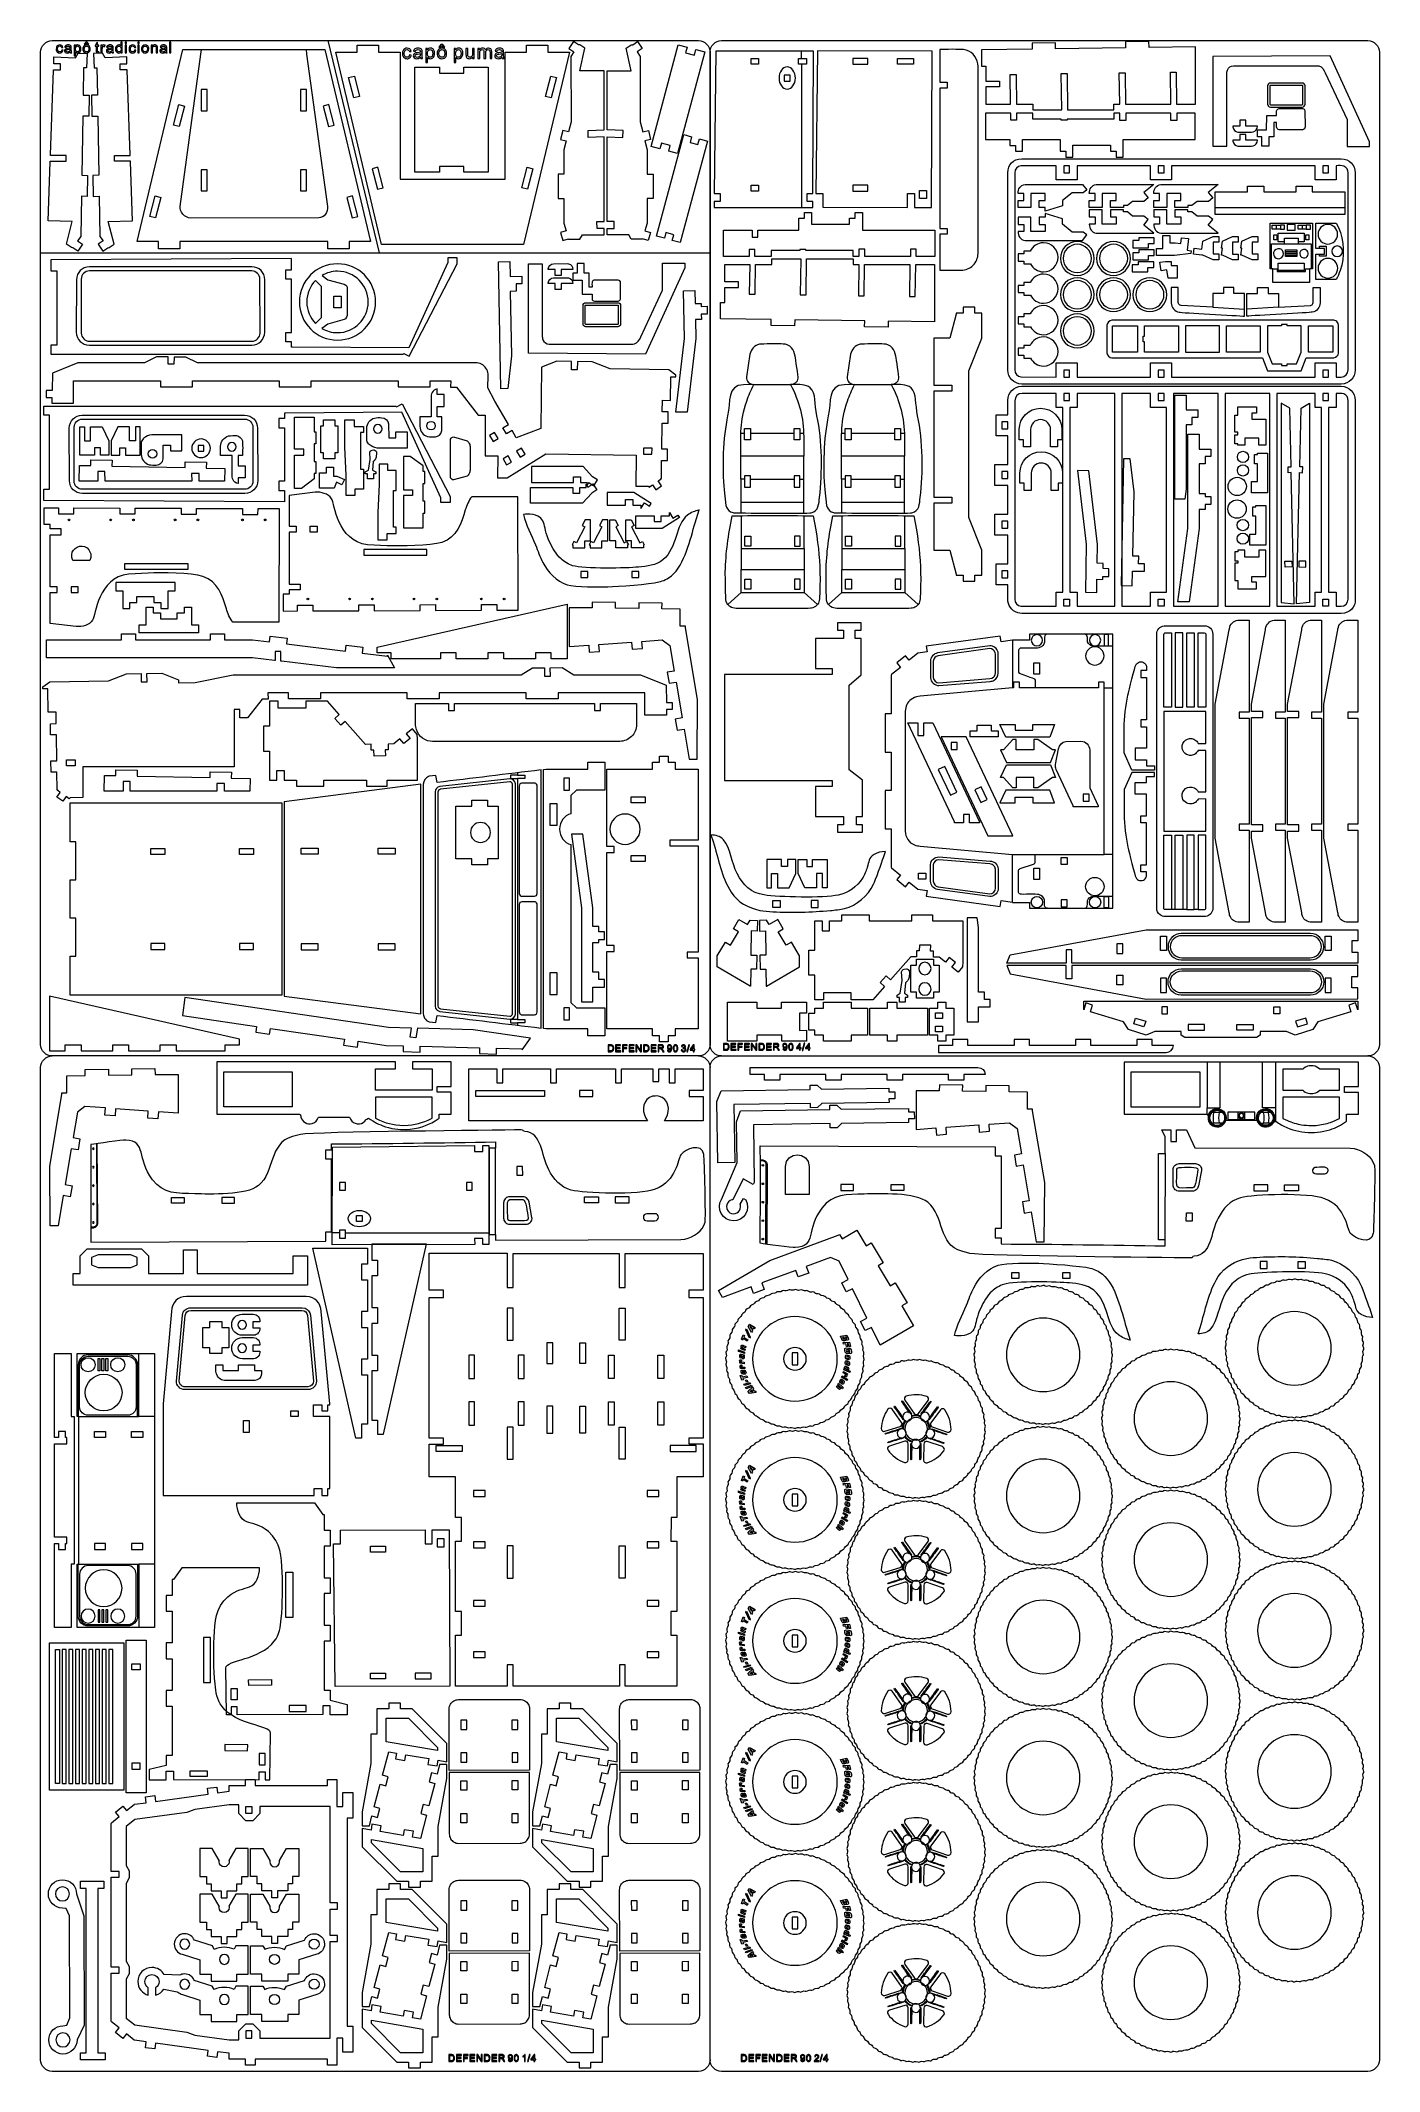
# Model space of a CAD drawing. Header units: centimetres. Extents: x -129.3 to -71.3, y -1.4 to 86.6.
import ezdxf

# ---------------------------------------------------------------- set-up
doc = ezdxf.new("R2010")
doc.units = ezdxf.units.CM
doc.header["$MEASUREMENT"] = 0
doc.layers.add('Camada 1', color=7, linetype='Continuous')

msp = doc.modelspace()

# ---------------------------------------------------------------- linework, layer by layer
at = {"layer": 'Camada 1', "color": 250, "lineweight": 9}
for centre, major_axis in [((-77.16785, 68.58977), (0, 0.24401)), ((-77.16785, 68.00175), (0, 0.24401)), ((-77.41835, 67.30769), (0, 0.39801)), ((-77.42396, 66.32873), (0, 0.39801)), ((-77.17346, 65.63467), (0, 0.24401)), ((-77.17346, 65.04665), (0, 0.24401))]:
    msp.add_ellipse(centre, major_axis=major_axis, ratio=1, dxfattribs=at)
at = {"layer": 'Camada 1', "color": 140, "lineweight": 9}
for centre in [(-128.03173, 65.85975), (-126.22312, 65.85975), (-125.23719, 65.85975), (-123.43066, 65.85975), (-122.44473, 65.85975), (-120.51482, 65.85975), (-119.52889, 65.85975), (-117.67978, 62.43387), (-115.87117, 62.43387), (-114.88524, 62.43387), (-113.07871, 62.43387), (-112.09278, 62.43387), (-110.16287, 62.43387), (-109.17694, 62.43387)]:
    msp.add_ellipse(centre, major_axis=(0, 0.03553), ratio=1, dxfattribs=at)
at = {"layer": 'Camada 1', "color": 250, "lineweight": 20}
for points, knots in [([(-100.75825, 86.62825), (-100.75825, 86.62825), (-128.75826, 86.62825), (-128.75826, 86.62825), (-128.75826, 86.62825), (-129.03325, 86.62825), (-129.25825, 86.40325), (-129.25825, 86.12825), (-129.25825, 86.12825), (-129.25825, 86.12825), (-129.25825, 43.12824), (-129.25825, 43.12824), (-129.25825, 43.12824), (-129.25825, 42.85323), (-129.03325, 42.62823), (-128.75826, 42.62823), (-128.75826, 42.62823), (-128.75826, 42.62823), (-100.75825, 42.62823), (-100.75825, 42.62823), (-100.75825, 42.62823), (-100.48326, 42.62823), (-100.25825, 42.85323), (-100.25825, 43.12824), (-100.25825, 43.12824), (-100.25825, 43.12824), (-100.25825, 86.12825), (-100.25825, 86.12825), (-100.25825, 86.12825), (-100.25825, 86.40325), (-100.48326, 86.62825), (-100.75825, 86.62825)], [0, 0, 0, 0, 0.11111111, 0.11111111, 0.11111111, 0.11111111, 0.22222222, 0.22222222, 0.22222222, 0.22222222, 0.33333333, 0.33333333, 0.33333333, 0.33333333, 0.44444444, 0.44444444, 0.44444444, 0.44444444, 0.55555556, 0.55555556, 0.55555556, 0.55555556, 0.66666667, 0.66666667, 0.66666667, 0.66666667, 0.77777778, 0.77777778, 0.77777778, 0.77777778, 1, 1, 1, 1]), ([(-99.75825, 42.62823), (-100.03324, 42.62823), (-100.25825, 42.85323), (-100.25825, 43.12824), (-100.25825, 43.12824), (-100.25825, 43.12824), (-100.25825, 86.12825), (-100.25825, 86.12825), (-100.25825, 86.12825), (-100.25825, 86.40325), (-100.03324, 86.62825), (-99.75825, 86.62825), (-99.75825, 86.62825), (-99.75825, 86.62825), (-71.75824, 86.62825), (-71.75824, 86.62825), (-71.75824, 86.62825), (-71.48325, 86.62825), (-71.25825, 86.40325), (-71.25825, 86.12825), (-71.25825, 86.12825), (-71.25825, 86.12825), (-71.25825, 43.12824), (-71.25825, 43.12824), (-71.25825, 43.12824), (-71.25825, 42.85323), (-71.48325, 42.62823), (-71.75824, 42.62823)], [0, 0, 0, 0, 0.125, 0.125, 0.125, 0.125, 0.25, 0.25, 0.25, 0.25, 0.375, 0.375, 0.375, 0.375, 0.5, 0.5, 0.5, 0.5, 0.625, 0.625, 0.625, 0.625, 0.75, 0.75, 0.75, 0.75, 1, 1, 1, 1]), ([(-100.25825, -0.87178), (-100.25825, -1.14679), (-100.48325, -1.37179), (-100.75824, -1.37179), (-100.75824, -1.37179), (-100.75824, -1.37179), (-128.75825, -1.37179), (-128.75825, -1.37179), (-128.75825, -1.37179), (-129.03324, -1.37179), (-129.25825, -1.14679), (-129.25825, -0.87178), (-129.25825, -0.87178), (-129.25825, -0.87178), (-129.25825, 42.12823), (-129.25825, 42.12823), (-129.25825, 42.12823), (-129.25825, 42.40323), (-129.03324, 42.62823), (-128.75825, 42.62823)], [0, 0, 0, 0, 0.16666667, 0.16666667, 0.16666667, 0.16666667, 0.33333333, 0.33333333, 0.33333333, 0.33333333, 0.5, 0.5, 0.5, 0.5, 0.66666667, 0.66666667, 0.66666667, 0.66666667, 1, 1, 1, 1]), ([(-99.75825, -1.37179), (-99.75825, -1.37179), (-71.75824, -1.37179), (-71.75824, -1.37179), (-71.75824, -1.37179), (-71.48325, -1.37179), (-71.25825, -1.14679), (-71.25825, -0.87179), (-71.25825, -0.87179), (-71.25825, -0.87179), (-71.25825, 42.12822), (-71.25825, 42.12822), (-71.25825, 42.12822), (-71.25825, 42.40323), (-71.48325, 42.62823), (-71.75824, 42.62823), (-71.75824, 42.62823), (-71.75824, 42.62823), (-99.75825, 42.62823), (-99.75825, 42.62823), (-99.75825, 42.62823), (-100.03324, 42.62823), (-100.25825, 42.40323), (-100.25825, 42.12822), (-100.25825, 42.12822), (-100.25825, 42.12822), (-100.25825, -0.87179), (-100.25825, -0.87179), (-100.25825, -0.87179), (-100.25825, -1.14679), (-100.03324, -1.37179), (-99.75825, -1.37179)], [0, 0, 0, 0, 0.11111111, 0.11111111, 0.11111111, 0.11111111, 0.22222222, 0.22222222, 0.22222222, 0.22222222, 0.33333333, 0.33333333, 0.33333333, 0.33333333, 0.44444444, 0.44444444, 0.44444444, 0.44444444, 0.55555556, 0.55555556, 0.55555556, 0.55555556, 0.66666667, 0.66666667, 0.66666667, 0.66666667, 0.77777778, 0.77777778, 0.77777778, 0.77777778, 1, 1, 1, 1])]:
    msp.add_open_spline(points, degree=3, knots=knots, dxfattribs=at)
at = {"layer": 'Camada 1', "color": 140, "lineweight": 9}
for points, knots in [([(-128.34388, 86.22076), (-128.34388, 86.22076), (-128.2878, 86.21293), (-128.2878, 86.21293), (-128.2878, 86.21293), (-128.29399, 86.17435), (-128.30964, 86.14424), (-128.33497, 86.1224), (-128.33497, 86.1224), (-128.36029, 86.10056), (-128.39148, 86.08969), (-128.42832, 86.08969), (-128.42832, 86.08969), (-128.47451, 86.08969), (-128.51168, 86.10479), (-128.53972, 86.13501), (-128.53972, 86.13501), (-128.56787, 86.16522), (-128.58189, 86.20847), (-128.58189, 86.26477), (-128.58189, 86.26477), (-128.58189, 86.30129), (-128.5758, 86.33313), (-128.56374, 86.36052), (-128.56374, 86.36052), (-128.55167, 86.3878), (-128.53331, 86.40834), (-128.50853, 86.42192), (-128.50853, 86.42192), (-128.48386, 86.43562), (-128.45701, 86.44246), (-128.42789, 86.44246), (-128.42789, 86.44246), (-128.39126, 86.44246), (-128.36116, 86.43322), (-128.3379, 86.41464), (-128.3379, 86.41464), (-128.31453, 86.39606), (-128.29954, 86.36965), (-128.29302, 86.33552), (-128.29302, 86.33552), (-128.29302, 86.33552), (-128.34844, 86.32704), (-128.34844, 86.32704), (-128.34844, 86.32704), (-128.35377, 86.34976), (-128.36311, 86.36682), (-128.3767, 86.37834), (-128.3767, 86.37834), (-128.39018, 86.38975), (-128.40648, 86.39551), (-128.4256, 86.39551), (-128.4256, 86.39551), (-128.45451, 86.39551), (-128.47799, 86.38519), (-128.49614, 86.36454), (-128.49614, 86.36454), (-128.51418, 86.34378), (-128.5232, 86.31118), (-128.5232, 86.2664), (-128.5232, 86.2664), (-128.5232, 86.22097), (-128.51451, 86.18804), (-128.49712, 86.1675), (-128.49712, 86.1675), (-128.47962, 86.14696), (-128.4569, 86.13664), (-128.42897, 86.13664), (-128.42897, 86.13664), (-128.40637, 86.13664), (-128.38757, 86.14348), (-128.37257, 86.15729), (-128.37257, 86.15729), (-128.35746, 86.17098), (-128.3479, 86.19217), (-128.34388, 86.22076)], [0, 0, 0, 0, 0.05, 0.05, 0.05, 0.05, 0.1, 0.1, 0.1, 0.1, 0.15, 0.15, 0.15, 0.15, 0.2, 0.2, 0.2, 0.2, 0.25, 0.25, 0.25, 0.25, 0.3, 0.3, 0.3, 0.3, 0.35, 0.35, 0.35, 0.35, 0.4, 0.4, 0.4, 0.4, 0.45, 0.45, 0.45, 0.45, 0.5, 0.5, 0.5, 0.5, 0.55, 0.55, 0.55, 0.55, 0.6, 0.6, 0.6, 0.6, 0.65, 0.65, 0.65, 0.65, 0.7, 0.7, 0.7, 0.7, 0.75, 0.75, 0.75, 0.75, 0.8, 0.8, 0.8, 0.8, 0.85, 0.85, 0.85, 0.85, 0.9, 0.9, 0.9, 0.9, 1, 1, 1, 1]), ([(-127.98161, 86.13925), (-128.00291, 86.1211), (-128.02345, 86.10838), (-128.04312, 86.10088), (-128.04312, 86.10088), (-128.06279, 86.09338), (-128.08388, 86.08969), (-128.10648, 86.08969), (-128.10648, 86.08969), (-128.14365, 86.08969), (-128.17223, 86.09871), (-128.19223, 86.11686), (-128.19223, 86.11686), (-128.21223, 86.1349), (-128.22223, 86.15805), (-128.22223, 86.18619), (-128.22223, 86.18619), (-128.22223, 86.20271), (-128.21842, 86.21782), (-128.21092, 86.23151), (-128.21092, 86.23151), (-128.20331, 86.24521), (-128.19342, 86.25608), (-128.18125, 86.26434), (-128.18125, 86.26434), (-128.16897, 86.2726), (-128.15528, 86.2789), (-128.13995, 86.28314), (-128.13995, 86.28314), (-128.12865, 86.28607), (-128.11159, 86.2889), (-128.08887, 86.29172), (-128.08887, 86.29172), (-128.04258, 86.29716), (-128.00834, 86.30379), (-127.9865, 86.31139), (-127.9865, 86.31139), (-127.98628, 86.31922), (-127.98617, 86.32422), (-127.98617, 86.32628), (-127.98617, 86.32628), (-127.98617, 86.34954), (-127.99161, 86.36595), (-128.00247, 86.37552), (-128.00247, 86.37552), (-128.01715, 86.38845), (-128.03899, 86.39486), (-128.0679, 86.39486), (-128.0679, 86.39486), (-128.09496, 86.39486), (-128.11496, 86.39008), (-128.12778, 86.38062), (-128.12778, 86.38062), (-128.14072, 86.37117), (-128.15017, 86.35443), (-128.15637, 86.3303), (-128.15637, 86.3303), (-128.15637, 86.3303), (-128.21244, 86.33813), (-128.21244, 86.33813), (-128.21244, 86.33813), (-128.20734, 86.36215), (-128.19897, 86.3816), (-128.18723, 86.39638), (-128.18723, 86.39638), (-128.17549, 86.41116), (-128.15854, 86.42247), (-128.13637, 86.43051), (-128.13637, 86.43051), (-128.11431, 86.43844), (-128.08855, 86.44246), (-128.05942, 86.44246), (-128.05942, 86.44246), (-128.03051, 86.44246), (-128.00693, 86.43909), (-127.98878, 86.43225), (-127.98878, 86.43225), (-127.97074, 86.4254), (-127.95737, 86.41692), (-127.94889, 86.4066), (-127.94889, 86.4066), (-127.94042, 86.39627), (-127.93444, 86.38323), (-127.93096, 86.36747), (-127.93096, 86.36747), (-127.92912, 86.35769), (-127.92814, 86.34009), (-127.92814, 86.31476), (-127.92814, 86.31476), (-127.92814, 86.31476), (-127.92814, 86.23869), (-127.92814, 86.23869), (-127.92814, 86.23869), (-127.92814, 86.18554), (-127.92694, 86.15196), (-127.92455, 86.13772), (-127.92455, 86.13772), (-127.92227, 86.12349), (-127.91749, 86.1099), (-127.91053, 86.09686), (-127.91053, 86.09686), (-127.91053, 86.09686), (-127.97052, 86.09686), (-127.97052, 86.09686), (-127.97052, 86.09686), (-127.97628, 86.10892), (-127.97998, 86.12305), (-127.98161, 86.13925)], [0, 0, 0, 0, 0.03571429, 0.03571429, 0.03571429, 0.03571429, 0.07142857, 0.07142857, 0.07142857, 0.07142857, 0.10714286, 0.10714286, 0.10714286, 0.10714286, 0.14285714, 0.14285714, 0.14285714, 0.14285714, 0.17857143, 0.17857143, 0.17857143, 0.17857143, 0.21428571, 0.21428571, 0.21428571, 0.21428571, 0.25, 0.25, 0.25, 0.25, 0.28571429, 0.28571429, 0.28571429, 0.28571429, 0.32142857, 0.32142857, 0.32142857, 0.32142857, 0.35714286, 0.35714286, 0.35714286, 0.35714286, 0.39285714, 0.39285714, 0.39285714, 0.39285714, 0.42857143, 0.42857143, 0.42857143, 0.42857143, 0.46428571, 0.46428571, 0.46428571, 0.46428571, 0.5, 0.5, 0.5, 0.5, 0.53571429, 0.53571429, 0.53571429, 0.53571429, 0.57142857, 0.57142857, 0.57142857, 0.57142857, 0.60714286, 0.60714286, 0.60714286, 0.60714286, 0.64285714, 0.64285714, 0.64285714, 0.64285714, 0.67857143, 0.67857143, 0.67857143, 0.67857143, 0.71428571, 0.71428571, 0.71428571, 0.71428571, 0.75, 0.75, 0.75, 0.75, 0.78571429, 0.78571429, 0.78571429, 0.78571429, 0.82142857, 0.82142857, 0.82142857, 0.82142857, 0.85714286, 0.85714286, 0.85714286, 0.85714286, 0.89285714, 0.89285714, 0.89285714, 0.89285714, 0.92857143, 0.92857143, 0.92857143, 0.92857143, 1, 1, 1, 1]), ([(-127.98617, 86.2664), (-128.00704, 86.25792), (-128.03834, 86.25075), (-128.08007, 86.24488), (-128.08007, 86.24488), (-128.10376, 86.24151), (-128.1205, 86.23771), (-128.13028, 86.23347), (-128.13028, 86.23347), (-128.14006, 86.22923), (-128.14756, 86.22304), (-128.15289, 86.215), (-128.15289, 86.215), (-128.15821, 86.20684), (-128.16093, 86.19782), (-128.16093, 86.18783), (-128.16093, 86.18783), (-128.16093, 86.17272), (-128.15517, 86.16), (-128.14354, 86.1499), (-128.14354, 86.1499), (-128.13191, 86.13979), (-128.11496, 86.13468), (-128.09268, 86.13468), (-128.09268, 86.13468), (-128.07062, 86.13468), (-128.05095, 86.13946), (-128.03367, 86.14914), (-128.03367, 86.14914), (-128.01649, 86.1587), (-128.00378, 86.17185), (-127.99574, 86.18848), (-127.99574, 86.18848), (-127.98954, 86.20141), (-127.9865, 86.22043), (-127.9865, 86.24553), (-127.9865, 86.24553), (-127.9865, 86.24553), (-127.98617, 86.2664), (-127.98617, 86.2664)], [0, 0, 0, 0, 0.09090909, 0.09090909, 0.09090909, 0.09090909, 0.18181818, 0.18181818, 0.18181818, 0.18181818, 0.27272727, 0.27272727, 0.27272727, 0.27272727, 0.36363636, 0.36363636, 0.36363636, 0.36363636, 0.45454545, 0.45454545, 0.45454545, 0.45454545, 0.54545455, 0.54545455, 0.54545455, 0.54545455, 0.63636364, 0.63636364, 0.63636364, 0.63636364, 0.72727273, 0.72727273, 0.72727273, 0.72727273, 0.81818182, 0.81818182, 0.81818182, 0.81818182, 1, 1, 1, 1]), ([(-127.80376, 85.9671), (-127.80376, 85.9671), (-127.80376, 86.43529), (-127.80376, 86.43529), (-127.80376, 86.43529), (-127.80376, 86.43529), (-127.7516, 86.43529), (-127.7516, 86.43529), (-127.7516, 86.43529), (-127.7516, 86.43529), (-127.7516, 86.39084), (-127.7516, 86.39084), (-127.7516, 86.39084), (-127.73932, 86.40801), (-127.7254, 86.42094), (-127.70986, 86.42953), (-127.70986, 86.42953), (-127.69443, 86.43812), (-127.67563, 86.44246), (-127.65357, 86.44246), (-127.65357, 86.44246), (-127.62466, 86.44246), (-127.59923, 86.43507), (-127.57716, 86.42018), (-127.57716, 86.42018), (-127.5551, 86.4054), (-127.53847, 86.38443), (-127.52717, 86.35747), (-127.52717, 86.35747), (-127.51598, 86.33041), (-127.51033, 86.30085), (-127.51033, 86.26857), (-127.51033, 86.26857), (-127.51033, 86.23412), (-127.51652, 86.20304), (-127.52891, 86.17533), (-127.52891, 86.17533), (-127.5413, 86.14772), (-127.55934, 86.12653), (-127.58303, 86.11175), (-127.58303, 86.11175), (-127.60662, 86.09708), (-127.6315, 86.08969), (-127.65759, 86.08969), (-127.65759, 86.08969), (-127.67672, 86.08969), (-127.69389, 86.09371), (-127.70899, 86.10175), (-127.70899, 86.10175), (-127.72421, 86.10979), (-127.7366, 86.1199), (-127.74638, 86.13218), (-127.74638, 86.13218), (-127.74638, 86.13218), (-127.74638, 85.9671), (-127.74638, 85.9671), (-127.74638, 85.9671), (-127.74638, 85.9671), (-127.80376, 85.9671), (-127.80376, 85.9671)], [0, 0, 0, 0, 0.0625, 0.0625, 0.0625, 0.0625, 0.125, 0.125, 0.125, 0.125, 0.1875, 0.1875, 0.1875, 0.1875, 0.25, 0.25, 0.25, 0.25, 0.3125, 0.3125, 0.3125, 0.3125, 0.375, 0.375, 0.375, 0.375, 0.4375, 0.4375, 0.4375, 0.4375, 0.5, 0.5, 0.5, 0.5, 0.5625, 0.5625, 0.5625, 0.5625, 0.625, 0.625, 0.625, 0.625, 0.6875, 0.6875, 0.6875, 0.6875, 0.75, 0.75, 0.75, 0.75, 0.8125, 0.8125, 0.8125, 0.8125, 0.875, 0.875, 0.875, 0.875, 1, 1, 1, 1]), ([(-127.7516, 86.26401), (-127.7516, 86.22065), (-127.74279, 86.18859), (-127.7253, 86.16783), (-127.7253, 86.16783), (-127.70769, 86.14707), (-127.68639, 86.13664), (-127.66139, 86.13664), (-127.66139, 86.13664), (-127.63596, 86.13664), (-127.61422, 86.1474), (-127.59618, 86.16891), (-127.59618, 86.16891), (-127.57803, 86.19043), (-127.56901, 86.22369), (-127.56901, 86.26879), (-127.56901, 86.26879), (-127.56901, 86.31183), (-127.57782, 86.344), (-127.59553, 86.36541), (-127.59553, 86.36541), (-127.61325, 86.38682), (-127.63433, 86.39747), (-127.65889, 86.39747), (-127.65889, 86.39747), (-127.68324, 86.39747), (-127.70476, 86.38606), (-127.72345, 86.36334), (-127.72345, 86.36334), (-127.74225, 86.34052), (-127.7516, 86.30748), (-127.7516, 86.26401)], [0, 0, 0, 0, 0.11111111, 0.11111111, 0.11111111, 0.11111111, 0.22222222, 0.22222222, 0.22222222, 0.22222222, 0.33333333, 0.33333333, 0.33333333, 0.33333333, 0.44444444, 0.44444444, 0.44444444, 0.44444444, 0.55555556, 0.55555556, 0.55555556, 0.55555556, 0.66666667, 0.66666667, 0.66666667, 0.66666667, 0.77777778, 0.77777778, 0.77777778, 0.77777778, 1, 1, 1, 1]), ([(-127.42638, 86.26607), (-127.42638, 86.32857), (-127.40899, 86.37486), (-127.37411, 86.40497), (-127.37411, 86.40497), (-127.34509, 86.42996), (-127.30955, 86.44246), (-127.26771, 86.44246), (-127.26771, 86.44246), (-127.2213, 86.44246), (-127.18326, 86.42725), (-127.1537, 86.39682), (-127.1537, 86.39682), (-127.12425, 86.3665), (-127.10947, 86.32444), (-127.10947, 86.27086), (-127.10947, 86.27086), (-127.10947, 86.22738), (-127.11599, 86.19326), (-127.12903, 86.16837), (-127.12903, 86.16837), (-127.14207, 86.14348), (-127.16109, 86.12414), (-127.18609, 86.11034), (-127.18609, 86.11034), (-127.21098, 86.09653), (-127.23826, 86.08969), (-127.26771, 86.08969), (-127.26771, 86.08969), (-127.31509, 86.08969), (-127.35335, 86.10479), (-127.38258, 86.13512), (-127.38258, 86.13512), (-127.41182, 86.16544), (-127.42638, 86.20913), (-127.42638, 86.26607)], [0, 0, 0, 0, 0.1, 0.1, 0.1, 0.1, 0.2, 0.2, 0.2, 0.2, 0.3, 0.3, 0.3, 0.3, 0.4, 0.4, 0.4, 0.4, 0.5, 0.5, 0.5, 0.5, 0.6, 0.6, 0.6, 0.6, 0.7, 0.7, 0.7, 0.7, 0.8, 0.8, 0.8, 0.8, 1, 1, 1, 1]), ([(-127.26793, 86.53115), (-127.26793, 86.53115), (-127.30346, 86.47702), (-127.30346, 86.47702), (-127.30346, 86.47702), (-127.30346, 86.47702), (-127.36867, 86.47702), (-127.36867, 86.47702), (-127.36867, 86.47702), (-127.36867, 86.47702), (-127.30053, 86.56636), (-127.30053, 86.56636), (-127.30053, 86.56636), (-127.30053, 86.56636), (-127.23989, 86.56636), (-127.23989, 86.56636), (-127.23989, 86.56636), (-127.23989, 86.56636), (-127.16718, 86.47702), (-127.16718, 86.47702), (-127.16718, 86.47702), (-127.16718, 86.47702), (-127.23239, 86.47702), (-127.23239, 86.47702), (-127.23239, 86.47702), (-127.23239, 86.47702), (-127.26793, 86.53115), (-127.26793, 86.53115)], [0, 0, 0, 0, 0.125, 0.125, 0.125, 0.125, 0.25, 0.25, 0.25, 0.25, 0.375, 0.375, 0.375, 0.375, 0.5, 0.5, 0.5, 0.5, 0.625, 0.625, 0.625, 0.625, 0.75, 0.75, 0.75, 0.75, 1, 1, 1, 1]), ([(-127.36769, 86.26597), (-127.36769, 86.22271), (-127.35824, 86.19032), (-127.33933, 86.16891), (-127.33933, 86.16891), (-127.32031, 86.1474), (-127.29651, 86.13664), (-127.26771, 86.13664), (-127.26771, 86.13664), (-127.23923, 86.13664), (-127.21554, 86.1474), (-127.19652, 86.16902), (-127.19652, 86.16902), (-127.17761, 86.19065), (-127.16816, 86.22358), (-127.16816, 86.26781), (-127.16816, 86.26781), (-127.16816, 86.30955), (-127.17772, 86.34117), (-127.19674, 86.36258), (-127.19674, 86.36258), (-127.21576, 86.3841), (-127.23945, 86.39486), (-127.26771, 86.39486), (-127.26771, 86.39486), (-127.29651, 86.39486), (-127.32031, 86.38421), (-127.33933, 86.3628), (-127.33933, 86.3628), (-127.35824, 86.34139), (-127.36769, 86.30911), (-127.36769, 86.26597)], [0, 0, 0, 0, 0.11111111, 0.11111111, 0.11111111, 0.11111111, 0.22222222, 0.22222222, 0.22222222, 0.22222222, 0.33333333, 0.33333333, 0.33333333, 0.33333333, 0.44444444, 0.44444444, 0.44444444, 0.44444444, 0.55555556, 0.55555556, 0.55555556, 0.55555556, 0.66666667, 0.66666667, 0.66666667, 0.66666667, 0.77777778, 0.77777778, 0.77777778, 0.77777778, 1, 1, 1, 1]), ([(-126.73648, 86.14805), (-126.73648, 86.14805), (-126.72865, 86.0974), (-126.72865, 86.0974), (-126.72865, 86.0974), (-126.74474, 86.09403), (-126.75919, 86.0923), (-126.7718, 86.0923), (-126.7718, 86.0923), (-126.79255, 86.0923), (-126.80864, 86.09556), (-126.82016, 86.10219), (-126.82016, 86.10219), (-126.83157, 86.10881), (-126.83961, 86.1174), (-126.84429, 86.12816), (-126.84429, 86.12816), (-126.84896, 86.13892), (-126.85124, 86.16152), (-126.85124, 86.19598), (-126.85124, 86.19598), (-126.85124, 86.19598), (-126.85124, 86.39095), (-126.85124, 86.39095), (-126.85124, 86.39095), (-126.85124, 86.39095), (-126.89363, 86.39095), (-126.89363, 86.39095), (-126.89363, 86.39095), (-126.89363, 86.39095), (-126.89363, 86.43529), (-126.89363, 86.43529), (-126.89363, 86.43529), (-126.89363, 86.43529), (-126.85124, 86.43529), (-126.85124, 86.43529), (-126.85124, 86.43529), (-126.85124, 86.43529), (-126.85124, 86.51897), (-126.85124, 86.51897), (-126.85124, 86.51897), (-126.85124, 86.51897), (-126.79386, 86.55342), (-126.79386, 86.55342), (-126.79386, 86.55342), (-126.79386, 86.55342), (-126.79386, 86.43529), (-126.79386, 86.43529), (-126.79386, 86.43529), (-126.79386, 86.43529), (-126.73648, 86.43529), (-126.73648, 86.43529), (-126.73648, 86.43529), (-126.73648, 86.43529), (-126.73648, 86.39095), (-126.73648, 86.39095), (-126.73648, 86.39095), (-126.73648, 86.39095), (-126.79386, 86.39095), (-126.79386, 86.39095), (-126.79386, 86.39095), (-126.79386, 86.39095), (-126.79386, 86.19272), (-126.79386, 86.19272), (-126.79386, 86.19272), (-126.79386, 86.17631), (-126.79288, 86.16576), (-126.79082, 86.16109), (-126.79082, 86.16109), (-126.78886, 86.15642), (-126.7856, 86.15272), (-126.78103, 86.1499), (-126.78103, 86.1499), (-126.77647, 86.14718), (-126.76995, 86.14577), (-126.76147, 86.14577), (-126.76147, 86.14577), (-126.75517, 86.14577), (-126.7468, 86.14653), (-126.73648, 86.14805)], [0, 0, 0, 0, 0.04761905, 0.04761905, 0.04761905, 0.04761905, 0.0952381, 0.0952381, 0.0952381, 0.0952381, 0.14285714, 0.14285714, 0.14285714, 0.14285714, 0.19047619, 0.19047619, 0.19047619, 0.19047619, 0.23809524, 0.23809524, 0.23809524, 0.23809524, 0.28571429, 0.28571429, 0.28571429, 0.28571429, 0.33333333, 0.33333333, 0.33333333, 0.33333333, 0.38095238, 0.38095238, 0.38095238, 0.38095238, 0.42857143, 0.42857143, 0.42857143, 0.42857143, 0.47619048, 0.47619048, 0.47619048, 0.47619048, 0.52380952, 0.52380952, 0.52380952, 0.52380952, 0.57142857, 0.57142857, 0.57142857, 0.57142857, 0.61904762, 0.61904762, 0.61904762, 0.61904762, 0.66666667, 0.66666667, 0.66666667, 0.66666667, 0.71428571, 0.71428571, 0.71428571, 0.71428571, 0.76190476, 0.76190476, 0.76190476, 0.76190476, 0.80952381, 0.80952381, 0.80952381, 0.80952381, 0.85714286, 0.85714286, 0.85714286, 0.85714286, 0.9047619, 0.9047619, 0.9047619, 0.9047619, 1, 1, 1, 1]), ([(-126.64427, 86.09686), (-126.64427, 86.09686), (-126.64427, 86.43529), (-126.64427, 86.43529), (-126.64427, 86.43529), (-126.64427, 86.43529), (-126.59276, 86.43529), (-126.59276, 86.43529), (-126.59276, 86.43529), (-126.59276, 86.43529), (-126.59276, 86.38345), (-126.59276, 86.38345), (-126.59276, 86.38345), (-126.57961, 86.40747), (-126.56744, 86.42333), (-126.55624, 86.43094), (-126.55624, 86.43094), (-126.54505, 86.43866), (-126.53277, 86.44246), (-126.5194, 86.44246), (-126.5194, 86.44246), (-126.50006, 86.44246), (-126.48039, 86.43638), (-126.46039, 86.42431), (-126.46039, 86.42431), (-126.46039, 86.42431), (-126.48082, 86.37139), (-126.48082, 86.37139), (-126.48082, 86.37139), (-126.49473, 86.37921), (-126.50864, 86.38312), (-126.52255, 86.38312), (-126.52255, 86.38312), (-126.53505, 86.38312), (-126.54625, 86.37932), (-126.55614, 86.37182), (-126.55614, 86.37182), (-126.56603, 86.36432), (-126.57309, 86.35389), (-126.57733, 86.34052), (-126.57733, 86.34052), (-126.58374, 86.3202), (-126.58689, 86.29792), (-126.58689, 86.27368), (-126.58689, 86.27368), (-126.58689, 86.27368), (-126.58689, 86.09686), (-126.58689, 86.09686), (-126.58689, 86.09686), (-126.58689, 86.09686), (-126.64427, 86.09686), (-126.64427, 86.09686)], [0, 0, 0, 0, 0.07142857, 0.07142857, 0.07142857, 0.07142857, 0.14285714, 0.14285714, 0.14285714, 0.14285714, 0.21428571, 0.21428571, 0.21428571, 0.21428571, 0.28571429, 0.28571429, 0.28571429, 0.28571429, 0.35714286, 0.35714286, 0.35714286, 0.35714286, 0.42857143, 0.42857143, 0.42857143, 0.42857143, 0.5, 0.5, 0.5, 0.5, 0.57142857, 0.57142857, 0.57142857, 0.57142857, 0.64285714, 0.64285714, 0.64285714, 0.64285714, 0.71428571, 0.71428571, 0.71428571, 0.71428571, 0.78571429, 0.78571429, 0.78571429, 0.78571429, 0.85714286, 0.85714286, 0.85714286, 0.85714286, 1, 1, 1, 1]), ([(-126.1692, 86.13925), (-126.1905, 86.1211), (-126.21104, 86.10838), (-126.23071, 86.10088), (-126.23071, 86.10088), (-126.25038, 86.09338), (-126.27147, 86.08969), (-126.29407, 86.08969), (-126.29407, 86.08969), (-126.33124, 86.08969), (-126.35982, 86.09871), (-126.37982, 86.11686), (-126.37982, 86.11686), (-126.39982, 86.1349), (-126.40982, 86.15805), (-126.40982, 86.18619), (-126.40982, 86.18619), (-126.40982, 86.20271), (-126.40601, 86.21782), (-126.39851, 86.23151), (-126.39851, 86.23151), (-126.3909, 86.24521), (-126.38101, 86.25608), (-126.36884, 86.26434), (-126.36884, 86.26434), (-126.35656, 86.2726), (-126.34287, 86.2789), (-126.32754, 86.28314), (-126.32754, 86.28314), (-126.31624, 86.28607), (-126.29918, 86.2889), (-126.27646, 86.29172), (-126.27646, 86.29172), (-126.23017, 86.29716), (-126.19593, 86.30379), (-126.17409, 86.31139), (-126.17409, 86.31139), (-126.17387, 86.31922), (-126.17376, 86.32422), (-126.17376, 86.32628), (-126.17376, 86.32628), (-126.17376, 86.34954), (-126.1792, 86.36595), (-126.19006, 86.37552), (-126.19006, 86.37552), (-126.20474, 86.38845), (-126.22658, 86.39486), (-126.25549, 86.39486), (-126.25549, 86.39486), (-126.28255, 86.39486), (-126.30255, 86.39008), (-126.31537, 86.38062), (-126.31537, 86.38062), (-126.32831, 86.37117), (-126.33776, 86.35443), (-126.34396, 86.3303), (-126.34396, 86.3303), (-126.34396, 86.3303), (-126.40003, 86.33813), (-126.40003, 86.33813), (-126.40003, 86.33813), (-126.39493, 86.36215), (-126.38656, 86.3816), (-126.37482, 86.39638), (-126.37482, 86.39638), (-126.36308, 86.41116), (-126.34613, 86.42247), (-126.32396, 86.43051), (-126.32396, 86.43051), (-126.3019, 86.43844), (-126.27614, 86.44246), (-126.24701, 86.44246), (-126.24701, 86.44246), (-126.2181, 86.44246), (-126.19452, 86.43909), (-126.17637, 86.43225), (-126.17637, 86.43225), (-126.15833, 86.4254), (-126.14496, 86.41692), (-126.13648, 86.4066), (-126.13648, 86.4066), (-126.12801, 86.39627), (-126.12203, 86.38323), (-126.11855, 86.36747), (-126.11855, 86.36747), (-126.11671, 86.35769), (-126.11573, 86.34009), (-126.11573, 86.31476), (-126.11573, 86.31476), (-126.11573, 86.31476), (-126.11573, 86.23869), (-126.11573, 86.23869), (-126.11573, 86.23869), (-126.11573, 86.18554), (-126.11453, 86.15196), (-126.11214, 86.13772), (-126.11214, 86.13772), (-126.10986, 86.12349), (-126.10508, 86.1099), (-126.09812, 86.09686), (-126.09812, 86.09686), (-126.09812, 86.09686), (-126.15811, 86.09686), (-126.15811, 86.09686), (-126.15811, 86.09686), (-126.16387, 86.10892), (-126.16757, 86.12305), (-126.1692, 86.13925)], [0, 0, 0, 0, 0.03571429, 0.03571429, 0.03571429, 0.03571429, 0.07142857, 0.07142857, 0.07142857, 0.07142857, 0.10714286, 0.10714286, 0.10714286, 0.10714286, 0.14285714, 0.14285714, 0.14285714, 0.14285714, 0.17857143, 0.17857143, 0.17857143, 0.17857143, 0.21428571, 0.21428571, 0.21428571, 0.21428571, 0.25, 0.25, 0.25, 0.25, 0.28571429, 0.28571429, 0.28571429, 0.28571429, 0.32142857, 0.32142857, 0.32142857, 0.32142857, 0.35714286, 0.35714286, 0.35714286, 0.35714286, 0.39285714, 0.39285714, 0.39285714, 0.39285714, 0.42857143, 0.42857143, 0.42857143, 0.42857143, 0.46428571, 0.46428571, 0.46428571, 0.46428571, 0.5, 0.5, 0.5, 0.5, 0.53571429, 0.53571429, 0.53571429, 0.53571429, 0.57142857, 0.57142857, 0.57142857, 0.57142857, 0.60714286, 0.60714286, 0.60714286, 0.60714286, 0.64285714, 0.64285714, 0.64285714, 0.64285714, 0.67857143, 0.67857143, 0.67857143, 0.67857143, 0.71428571, 0.71428571, 0.71428571, 0.71428571, 0.75, 0.75, 0.75, 0.75, 0.78571429, 0.78571429, 0.78571429, 0.78571429, 0.82142857, 0.82142857, 0.82142857, 0.82142857, 0.85714286, 0.85714286, 0.85714286, 0.85714286, 0.89285714, 0.89285714, 0.89285714, 0.89285714, 0.92857143, 0.92857143, 0.92857143, 0.92857143, 1, 1, 1, 1]), ([(-126.17376, 86.2664), (-126.19463, 86.25792), (-126.22593, 86.25075), (-126.26766, 86.24488), (-126.26766, 86.24488), (-126.29135, 86.24151), (-126.30809, 86.23771), (-126.31787, 86.23347), (-126.31787, 86.23347), (-126.32765, 86.22923), (-126.33515, 86.22304), (-126.34048, 86.215), (-126.34048, 86.215), (-126.3458, 86.20684), (-126.34852, 86.19782), (-126.34852, 86.18783), (-126.34852, 86.18783), (-126.34852, 86.17272), (-126.34276, 86.16), (-126.33113, 86.1499), (-126.33113, 86.1499), (-126.3195, 86.13979), (-126.30255, 86.13468), (-126.28027, 86.13468), (-126.28027, 86.13468), (-126.25821, 86.13468), (-126.23854, 86.13946), (-126.22126, 86.14914), (-126.22126, 86.14914), (-126.20408, 86.1587), (-126.19137, 86.17185), (-126.18333, 86.18848), (-126.18333, 86.18848), (-126.17713, 86.20141), (-126.17409, 86.22043), (-126.17409, 86.24553), (-126.17409, 86.24553), (-126.17409, 86.24553), (-126.17376, 86.2664), (-126.17376, 86.2664)], [0, 0, 0, 0, 0.09090909, 0.09090909, 0.09090909, 0.09090909, 0.18181818, 0.18181818, 0.18181818, 0.18181818, 0.27272727, 0.27272727, 0.27272727, 0.27272727, 0.36363636, 0.36363636, 0.36363636, 0.36363636, 0.45454545, 0.45454545, 0.45454545, 0.45454545, 0.54545455, 0.54545455, 0.54545455, 0.54545455, 0.63636364, 0.63636364, 0.63636364, 0.63636364, 0.72727273, 0.72727273, 0.72727273, 0.72727273, 0.81818182, 0.81818182, 0.81818182, 0.81818182, 1, 1, 1, 1]), ([(-125.77291, 86.09686), (-125.77291, 86.09686), (-125.77291, 86.13979), (-125.77291, 86.13979), (-125.77291, 86.13979), (-125.79432, 86.10642), (-125.82583, 86.08969), (-125.86746, 86.08969), (-125.86746, 86.08969), (-125.89441, 86.08969), (-125.91919, 86.09708), (-125.94169, 86.11197), (-125.94169, 86.11197), (-125.96429, 86.12675), (-125.98179, 86.1475), (-125.99429, 86.17402), (-125.99429, 86.17402), (-126.00668, 86.20065), (-126.01287, 86.23119), (-126.01287, 86.26575), (-126.01287, 86.26575), (-126.01287, 86.29944), (-126.00722, 86.32998), (-125.99603, 86.35747), (-125.99603, 86.35747), (-125.98472, 86.38486), (-125.96788, 86.40595), (-125.94538, 86.42051), (-125.94538, 86.42051), (-125.92299, 86.43518), (-125.89778, 86.44246), (-125.87007, 86.44246), (-125.87007, 86.44246), (-125.84963, 86.44246), (-125.83148, 86.43812), (-125.81562, 86.42953), (-125.81562, 86.42953), (-125.79975, 86.42094), (-125.78682, 86.40964), (-125.77682, 86.39584), (-125.77682, 86.39584), (-125.77682, 86.39584), (-125.77682, 86.56375), (-125.77682, 86.56375), (-125.77682, 86.56375), (-125.77682, 86.56375), (-125.71944, 86.56375), (-125.71944, 86.56375), (-125.71944, 86.56375), (-125.71944, 86.56375), (-125.71944, 86.09686), (-125.71944, 86.09686), (-125.71944, 86.09686), (-125.71944, 86.09686), (-125.77291, 86.09686), (-125.77291, 86.09686)], [0, 0, 0, 0, 0.06666667, 0.06666667, 0.06666667, 0.06666667, 0.13333333, 0.13333333, 0.13333333, 0.13333333, 0.2, 0.2, 0.2, 0.2, 0.26666667, 0.26666667, 0.26666667, 0.26666667, 0.33333333, 0.33333333, 0.33333333, 0.33333333, 0.4, 0.4, 0.4, 0.4, 0.46666667, 0.46666667, 0.46666667, 0.46666667, 0.53333333, 0.53333333, 0.53333333, 0.53333333, 0.6, 0.6, 0.6, 0.6, 0.66666667, 0.66666667, 0.66666667, 0.66666667, 0.73333333, 0.73333333, 0.73333333, 0.73333333, 0.8, 0.8, 0.8, 0.8, 0.86666667, 0.86666667, 0.86666667, 0.86666667, 1, 1, 1, 1]), ([(-125.95418, 86.26564), (-125.95418, 86.22239), (-125.94506, 86.19011), (-125.92669, 86.1687), (-125.92669, 86.1687), (-125.90843, 86.14729), (-125.8868, 86.13664), (-125.86191, 86.13664), (-125.86191, 86.13664), (-125.83681, 86.13664), (-125.81551, 86.14685), (-125.7979, 86.16728), (-125.7979, 86.16728), (-125.7804, 86.18772), (-125.7716, 86.21891), (-125.7716, 86.26086), (-125.7716, 86.26086), (-125.7716, 86.30694), (-125.78051, 86.34085), (-125.79845, 86.36247), (-125.79845, 86.36247), (-125.81627, 86.3841), (-125.83833, 86.39486), (-125.86452, 86.39486), (-125.86452, 86.39486), (-125.89006, 86.39486), (-125.91136, 86.38454), (-125.92854, 86.36378), (-125.92854, 86.36378), (-125.9456, 86.34302), (-125.95418, 86.31031), (-125.95418, 86.26564)], [0, 0, 0, 0, 0.11111111, 0.11111111, 0.11111111, 0.11111111, 0.22222222, 0.22222222, 0.22222222, 0.22222222, 0.33333333, 0.33333333, 0.33333333, 0.33333333, 0.44444444, 0.44444444, 0.44444444, 0.44444444, 0.55555556, 0.55555556, 0.55555556, 0.55555556, 0.66666667, 0.66666667, 0.66666667, 0.66666667, 0.77777778, 0.77777778, 0.77777778, 0.77777778, 1, 1, 1, 1]), ([(-125.59245, 86.49854), (-125.59245, 86.49854), (-125.59245, 86.56375), (-125.59245, 86.56375), (-125.59245, 86.56375), (-125.59245, 86.56375), (-125.53507, 86.56375), (-125.53507, 86.56375), (-125.53507, 86.56375), (-125.53507, 86.56375), (-125.53507, 86.49854), (-125.53507, 86.49854), (-125.53507, 86.49854), (-125.53507, 86.49854), (-125.59245, 86.49854), (-125.59245, 86.49854)], [0, 0, 0, 0, 0.2, 0.2, 0.2, 0.2, 0.4, 0.4, 0.4, 0.4, 0.6, 0.6, 0.6, 0.6, 1, 1, 1, 1]), ([(-125.59245, 86.09686), (-125.59245, 86.09686), (-125.59245, 86.43529), (-125.59245, 86.43529), (-125.59245, 86.43529), (-125.59245, 86.43529), (-125.53507, 86.43529), (-125.53507, 86.43529), (-125.53507, 86.43529), (-125.53507, 86.43529), (-125.53507, 86.09686), (-125.53507, 86.09686), (-125.53507, 86.09686), (-125.53507, 86.09686), (-125.59245, 86.09686), (-125.59245, 86.09686)], [0, 0, 0, 0, 0.2, 0.2, 0.2, 0.2, 0.4, 0.4, 0.4, 0.4, 0.6, 0.6, 0.6, 0.6, 1, 1, 1, 1]), ([(-125.1903, 86.22076), (-125.1903, 86.22076), (-125.13422, 86.21293), (-125.13422, 86.21293), (-125.13422, 86.21293), (-125.14041, 86.17435), (-125.15606, 86.14424), (-125.18139, 86.1224), (-125.18139, 86.1224), (-125.20671, 86.10056), (-125.2379, 86.08969), (-125.27474, 86.08969), (-125.27474, 86.08969), (-125.32093, 86.08969), (-125.3581, 86.10479), (-125.38614, 86.13501), (-125.38614, 86.13501), (-125.41429, 86.16522), (-125.42831, 86.20847), (-125.42831, 86.26477), (-125.42831, 86.26477), (-125.42831, 86.30129), (-125.42222, 86.33313), (-125.41016, 86.36052), (-125.41016, 86.36052), (-125.39809, 86.3878), (-125.37973, 86.40834), (-125.35495, 86.42192), (-125.35495, 86.42192), (-125.33028, 86.43562), (-125.30343, 86.44246), (-125.27431, 86.44246), (-125.27431, 86.44246), (-125.23768, 86.44246), (-125.20758, 86.43322), (-125.18432, 86.41464), (-125.18432, 86.41464), (-125.16095, 86.39606), (-125.14596, 86.36965), (-125.13944, 86.33552), (-125.13944, 86.33552), (-125.13944, 86.33552), (-125.19486, 86.32704), (-125.19486, 86.32704), (-125.19486, 86.32704), (-125.20019, 86.34976), (-125.20953, 86.36682), (-125.22312, 86.37834), (-125.22312, 86.37834), (-125.2366, 86.38975), (-125.2529, 86.39551), (-125.27202, 86.39551), (-125.27202, 86.39551), (-125.30093, 86.39551), (-125.32441, 86.38519), (-125.34256, 86.36454), (-125.34256, 86.36454), (-125.3606, 86.34378), (-125.36962, 86.31118), (-125.36962, 86.2664), (-125.36962, 86.2664), (-125.36962, 86.22097), (-125.36093, 86.18804), (-125.34354, 86.1675), (-125.34354, 86.1675), (-125.32604, 86.14696), (-125.30332, 86.13664), (-125.27539, 86.13664), (-125.27539, 86.13664), (-125.25279, 86.13664), (-125.23399, 86.14348), (-125.21899, 86.15729), (-125.21899, 86.15729), (-125.20388, 86.17098), (-125.19432, 86.19217), (-125.1903, 86.22076)], [0, 0, 0, 0, 0.05, 0.05, 0.05, 0.05, 0.1, 0.1, 0.1, 0.1, 0.15, 0.15, 0.15, 0.15, 0.2, 0.2, 0.2, 0.2, 0.25, 0.25, 0.25, 0.25, 0.3, 0.3, 0.3, 0.3, 0.35, 0.35, 0.35, 0.35, 0.4, 0.4, 0.4, 0.4, 0.45, 0.45, 0.45, 0.45, 0.5, 0.5, 0.5, 0.5, 0.55, 0.55, 0.55, 0.55, 0.6, 0.6, 0.6, 0.6, 0.65, 0.65, 0.65, 0.65, 0.7, 0.7, 0.7, 0.7, 0.75, 0.75, 0.75, 0.75, 0.8, 0.8, 0.8, 0.8, 0.85, 0.85, 0.85, 0.85, 0.9, 0.9, 0.9, 0.9, 1, 1, 1, 1]), ([(-125.04908, 86.49854), (-125.04908, 86.49854), (-125.04908, 86.56375), (-125.04908, 86.56375), (-125.04908, 86.56375), (-125.04908, 86.56375), (-124.9917, 86.56375), (-124.9917, 86.56375), (-124.9917, 86.56375), (-124.9917, 86.56375), (-124.9917, 86.49854), (-124.9917, 86.49854), (-124.9917, 86.49854), (-124.9917, 86.49854), (-125.04908, 86.49854), (-125.04908, 86.49854)], [0, 0, 0, 0, 0.2, 0.2, 0.2, 0.2, 0.4, 0.4, 0.4, 0.4, 0.6, 0.6, 0.6, 0.6, 1, 1, 1, 1]), ([(-125.04908, 86.09686), (-125.04908, 86.09686), (-125.04908, 86.43529), (-125.04908, 86.43529), (-125.04908, 86.43529), (-125.04908, 86.43529), (-124.9917, 86.43529), (-124.9917, 86.43529), (-124.9917, 86.43529), (-124.9917, 86.43529), (-124.9917, 86.09686), (-124.9917, 86.09686), (-124.9917, 86.09686), (-124.9917, 86.09686), (-125.04908, 86.09686), (-125.04908, 86.09686)], [0, 0, 0, 0, 0.2, 0.2, 0.2, 0.2, 0.4, 0.4, 0.4, 0.4, 0.6, 0.6, 0.6, 0.6, 1, 1, 1, 1]), ([(-124.8895, 86.26607), (-124.8895, 86.32857), (-124.87211, 86.37486), (-124.83723, 86.40497), (-124.83723, 86.40497), (-124.80821, 86.42996), (-124.77267, 86.44246), (-124.73083, 86.44246), (-124.73083, 86.44246), (-124.68442, 86.44246), (-124.64638, 86.42725), (-124.61682, 86.39682), (-124.61682, 86.39682), (-124.58737, 86.3665), (-124.57259, 86.32444), (-124.57259, 86.27086), (-124.57259, 86.27086), (-124.57259, 86.22738), (-124.57911, 86.19326), (-124.59215, 86.16837), (-124.59215, 86.16837), (-124.60519, 86.14348), (-124.62421, 86.12414), (-124.64921, 86.11034), (-124.64921, 86.11034), (-124.6741, 86.09653), (-124.70138, 86.08969), (-124.73083, 86.08969), (-124.73083, 86.08969), (-124.77821, 86.08969), (-124.81647, 86.10479), (-124.8457, 86.13512), (-124.8457, 86.13512), (-124.87494, 86.16544), (-124.8895, 86.20913), (-124.8895, 86.26607)], [0, 0, 0, 0, 0.1, 0.1, 0.1, 0.1, 0.2, 0.2, 0.2, 0.2, 0.3, 0.3, 0.3, 0.3, 0.4, 0.4, 0.4, 0.4, 0.5, 0.5, 0.5, 0.5, 0.6, 0.6, 0.6, 0.6, 0.7, 0.7, 0.7, 0.7, 0.8, 0.8, 0.8, 0.8, 1, 1, 1, 1]), ([(-124.83081, 86.26597), (-124.83081, 86.22271), (-124.82136, 86.19032), (-124.80245, 86.16891), (-124.80245, 86.16891), (-124.78343, 86.1474), (-124.75963, 86.13664), (-124.73083, 86.13664), (-124.73083, 86.13664), (-124.70235, 86.13664), (-124.67866, 86.1474), (-124.65964, 86.16902), (-124.65964, 86.16902), (-124.64073, 86.19065), (-124.63128, 86.22358), (-124.63128, 86.26781), (-124.63128, 86.26781), (-124.63128, 86.30955), (-124.64084, 86.34117), (-124.65986, 86.36258), (-124.65986, 86.36258), (-124.67888, 86.3841), (-124.70257, 86.39486), (-124.73083, 86.39486), (-124.73083, 86.39486), (-124.75963, 86.39486), (-124.78343, 86.38421), (-124.80245, 86.3628), (-124.80245, 86.3628), (-124.82136, 86.34139), (-124.83081, 86.30911), (-124.83081, 86.26597)], [0, 0, 0, 0, 0.11111111, 0.11111111, 0.11111111, 0.11111111, 0.22222222, 0.22222222, 0.22222222, 0.22222222, 0.33333333, 0.33333333, 0.33333333, 0.33333333, 0.44444444, 0.44444444, 0.44444444, 0.44444444, 0.55555556, 0.55555556, 0.55555556, 0.55555556, 0.66666667, 0.66666667, 0.66666667, 0.66666667, 0.77777778, 0.77777778, 0.77777778, 0.77777778, 1, 1, 1, 1]), ([(-124.46908, 86.09686), (-124.46908, 86.09686), (-124.46908, 86.43529), (-124.46908, 86.43529), (-124.46908, 86.43529), (-124.46908, 86.43529), (-124.41757, 86.43529), (-124.41757, 86.43529), (-124.41757, 86.43529), (-124.41757, 86.43529), (-124.41757, 86.38725), (-124.41757, 86.38725), (-124.41757, 86.38725), (-124.39279, 86.4241), (-124.35692, 86.44246), (-124.31008, 86.44246), (-124.31008, 86.44246), (-124.28965, 86.44246), (-124.27096, 86.43877), (-124.2539, 86.43149), (-124.2539, 86.43149), (-124.23683, 86.4242), (-124.22401, 86.41453), (-124.21553, 86.40269), (-124.21553, 86.40269), (-124.20706, 86.39084), (-124.20108, 86.37671), (-124.19771, 86.36041), (-124.19771, 86.36041), (-124.19564, 86.34976), (-124.19456, 86.33117), (-124.19456, 86.30466), (-124.19456, 86.30466), (-124.19456, 86.30466), (-124.19456, 86.09686), (-124.19456, 86.09686), (-124.19456, 86.09686), (-124.19456, 86.09686), (-124.25194, 86.09686), (-124.25194, 86.09686), (-124.25194, 86.09686), (-124.25194, 86.09686), (-124.25194, 86.30248), (-124.25194, 86.30248), (-124.25194, 86.30248), (-124.25194, 86.32585), (-124.25411, 86.34335), (-124.25857, 86.35487), (-124.25857, 86.35487), (-124.26303, 86.36639), (-124.27096, 86.37562), (-124.28226, 86.38258), (-124.28226, 86.38258), (-124.29356, 86.38943), (-124.30693, 86.3929), (-124.32215, 86.3929), (-124.32215, 86.3929), (-124.34649, 86.3929), (-124.36747, 86.38519), (-124.38518, 86.36965), (-124.38518, 86.36965), (-124.4029, 86.35421), (-124.4117, 86.32476), (-124.4117, 86.28151), (-124.4117, 86.28151), (-124.4117, 86.28151), (-124.4117, 86.09686), (-124.4117, 86.09686), (-124.4117, 86.09686), (-124.4117, 86.09686), (-124.46908, 86.09686), (-124.46908, 86.09686)], [0, 0, 0, 0, 0.05263158, 0.05263158, 0.05263158, 0.05263158, 0.10526316, 0.10526316, 0.10526316, 0.10526316, 0.15789474, 0.15789474, 0.15789474, 0.15789474, 0.21052632, 0.21052632, 0.21052632, 0.21052632, 0.26315789, 0.26315789, 0.26315789, 0.26315789, 0.31578947, 0.31578947, 0.31578947, 0.31578947, 0.36842105, 0.36842105, 0.36842105, 0.36842105, 0.42105263, 0.42105263, 0.42105263, 0.42105263, 0.47368421, 0.47368421, 0.47368421, 0.47368421, 0.52631579, 0.52631579, 0.52631579, 0.52631579, 0.57894737, 0.57894737, 0.57894737, 0.57894737, 0.63157895, 0.63157895, 0.63157895, 0.63157895, 0.68421053, 0.68421053, 0.68421053, 0.68421053, 0.73684211, 0.73684211, 0.73684211, 0.73684211, 0.78947368, 0.78947368, 0.78947368, 0.78947368, 0.84210526, 0.84210526, 0.84210526, 0.84210526, 0.89473684, 0.89473684, 0.89473684, 0.89473684, 1, 1, 1, 1]), ([(-123.84913, 86.13925), (-123.87043, 86.1211), (-123.89097, 86.10838), (-123.91064, 86.10088), (-123.91064, 86.10088), (-123.93031, 86.09338), (-123.9514, 86.08969), (-123.974, 86.08969), (-123.974, 86.08969), (-124.01117, 86.08969), (-124.03975, 86.09871), (-124.05975, 86.11686), (-124.05975, 86.11686), (-124.07975, 86.1349), (-124.08975, 86.15805), (-124.08975, 86.18619), (-124.08975, 86.18619), (-124.08975, 86.20271), (-124.08594, 86.21782), (-124.07844, 86.23151), (-124.07844, 86.23151), (-124.07083, 86.24521), (-124.06094, 86.25608), (-124.04877, 86.26434), (-124.04877, 86.26434), (-124.03649, 86.2726), (-124.0228, 86.2789), (-124.00747, 86.28314), (-124.00747, 86.28314), (-123.99617, 86.28607), (-123.97911, 86.2889), (-123.95639, 86.29172), (-123.95639, 86.29172), (-123.9101, 86.29716), (-123.87586, 86.30379), (-123.85402, 86.31139), (-123.85402, 86.31139), (-123.8538, 86.31922), (-123.85369, 86.32422), (-123.85369, 86.32628), (-123.85369, 86.32628), (-123.85369, 86.34954), (-123.85913, 86.36595), (-123.86999, 86.37552), (-123.86999, 86.37552), (-123.88467, 86.38845), (-123.90651, 86.39486), (-123.93542, 86.39486), (-123.93542, 86.39486), (-123.96248, 86.39486), (-123.98248, 86.39008), (-123.9953, 86.38062), (-123.9953, 86.38062), (-124.00824, 86.37117), (-124.01769, 86.35443), (-124.02389, 86.3303), (-124.02389, 86.3303), (-124.02389, 86.3303), (-124.07996, 86.33813), (-124.07996, 86.33813), (-124.07996, 86.33813), (-124.07486, 86.36215), (-124.06649, 86.3816), (-124.05475, 86.39638), (-124.05475, 86.39638), (-124.04301, 86.41116), (-124.02606, 86.42247), (-124.00389, 86.43051), (-124.00389, 86.43051), (-123.98183, 86.43844), (-123.95607, 86.44246), (-123.92694, 86.44246), (-123.92694, 86.44246), (-123.89803, 86.44246), (-123.87445, 86.43909), (-123.8563, 86.43225), (-123.8563, 86.43225), (-123.83826, 86.4254), (-123.82489, 86.41692), (-123.81641, 86.4066), (-123.81641, 86.4066), (-123.80794, 86.39627), (-123.80196, 86.38323), (-123.79848, 86.36747), (-123.79848, 86.36747), (-123.79664, 86.35769), (-123.79566, 86.34009), (-123.79566, 86.31476), (-123.79566, 86.31476), (-123.79566, 86.31476), (-123.79566, 86.23869), (-123.79566, 86.23869), (-123.79566, 86.23869), (-123.79566, 86.18554), (-123.79446, 86.15196), (-123.79207, 86.13772), (-123.79207, 86.13772), (-123.78979, 86.12349), (-123.78501, 86.1099), (-123.77805, 86.09686), (-123.77805, 86.09686), (-123.77805, 86.09686), (-123.83804, 86.09686), (-123.83804, 86.09686), (-123.83804, 86.09686), (-123.8438, 86.10892), (-123.8475, 86.12305), (-123.84913, 86.13925)], [0, 0, 0, 0, 0.03571429, 0.03571429, 0.03571429, 0.03571429, 0.07142857, 0.07142857, 0.07142857, 0.07142857, 0.10714286, 0.10714286, 0.10714286, 0.10714286, 0.14285714, 0.14285714, 0.14285714, 0.14285714, 0.17857143, 0.17857143, 0.17857143, 0.17857143, 0.21428571, 0.21428571, 0.21428571, 0.21428571, 0.25, 0.25, 0.25, 0.25, 0.28571429, 0.28571429, 0.28571429, 0.28571429, 0.32142857, 0.32142857, 0.32142857, 0.32142857, 0.35714286, 0.35714286, 0.35714286, 0.35714286, 0.39285714, 0.39285714, 0.39285714, 0.39285714, 0.42857143, 0.42857143, 0.42857143, 0.42857143, 0.46428571, 0.46428571, 0.46428571, 0.46428571, 0.5, 0.5, 0.5, 0.5, 0.53571429, 0.53571429, 0.53571429, 0.53571429, 0.57142857, 0.57142857, 0.57142857, 0.57142857, 0.60714286, 0.60714286, 0.60714286, 0.60714286, 0.64285714, 0.64285714, 0.64285714, 0.64285714, 0.67857143, 0.67857143, 0.67857143, 0.67857143, 0.71428571, 0.71428571, 0.71428571, 0.71428571, 0.75, 0.75, 0.75, 0.75, 0.78571429, 0.78571429, 0.78571429, 0.78571429, 0.82142857, 0.82142857, 0.82142857, 0.82142857, 0.85714286, 0.85714286, 0.85714286, 0.85714286, 0.89285714, 0.89285714, 0.89285714, 0.89285714, 0.92857143, 0.92857143, 0.92857143, 0.92857143, 1, 1, 1, 1]), ([(-123.85369, 86.2664), (-123.87456, 86.25792), (-123.90586, 86.25075), (-123.94759, 86.24488), (-123.94759, 86.24488), (-123.97128, 86.24151), (-123.98802, 86.23771), (-123.9978, 86.23347), (-123.9978, 86.23347), (-124.00758, 86.22923), (-124.01508, 86.22304), (-124.02041, 86.215), (-124.02041, 86.215), (-124.02573, 86.20684), (-124.02845, 86.19782), (-124.02845, 86.18783), (-124.02845, 86.18783), (-124.02845, 86.17272), (-124.02269, 86.16), (-124.01106, 86.1499), (-124.01106, 86.1499), (-123.99943, 86.13979), (-123.98248, 86.13468), (-123.9602, 86.13468), (-123.9602, 86.13468), (-123.93814, 86.13468), (-123.91847, 86.13946), (-123.90119, 86.14914), (-123.90119, 86.14914), (-123.88401, 86.1587), (-123.8713, 86.17185), (-123.86326, 86.18848), (-123.86326, 86.18848), (-123.85706, 86.20141), (-123.85402, 86.22043), (-123.85402, 86.24553), (-123.85402, 86.24553), (-123.85402, 86.24553), (-123.85369, 86.2664), (-123.85369, 86.2664)], [0, 0, 0, 0, 0.09090909, 0.09090909, 0.09090909, 0.09090909, 0.18181818, 0.18181818, 0.18181818, 0.18181818, 0.27272727, 0.27272727, 0.27272727, 0.27272727, 0.36363636, 0.36363636, 0.36363636, 0.36363636, 0.45454545, 0.45454545, 0.45454545, 0.45454545, 0.54545455, 0.54545455, 0.54545455, 0.54545455, 0.63636364, 0.63636364, 0.63636364, 0.63636364, 0.72727273, 0.72727273, 0.72727273, 0.72727273, 0.81818182, 0.81818182, 0.81818182, 0.81818182, 1, 1, 1, 1]), ([(-123.67259, 86.09686), (-123.67259, 86.09686), (-123.67259, 86.56375), (-123.67259, 86.56375), (-123.67259, 86.56375), (-123.67259, 86.56375), (-123.6152, 86.56375), (-123.6152, 86.56375), (-123.6152, 86.56375), (-123.6152, 86.56375), (-123.6152, 86.09686), (-123.6152, 86.09686), (-123.6152, 86.09686), (-123.6152, 86.09686), (-123.67259, 86.09686), (-123.67259, 86.09686)], [0, 0, 0, 0, 0.2, 0.2, 0.2, 0.2, 0.4, 0.4, 0.4, 0.4, 0.6, 0.6, 0.6, 0.6, 1, 1, 1, 1]), ([(-113.2716, 86.01323), (-113.2716, 86.01323), (-113.19879, 86.00307), (-113.19879, 86.00307), (-113.19879, 86.00307), (-113.20683, 85.95297), (-113.22715, 85.91388), (-113.26003, 85.88552), (-113.26003, 85.88552), (-113.29291, 85.85716), (-113.33341, 85.84305), (-113.38124, 85.84305), (-113.38124, 85.84305), (-113.44121, 85.84305), (-113.48948, 85.86266), (-113.52588, 85.90189), (-113.52588, 85.90189), (-113.56243, 85.94112), (-113.58063, 85.99728), (-113.58063, 86.07038), (-113.58063, 86.07038), (-113.58063, 86.11779), (-113.57273, 86.15914), (-113.55707, 86.1947), (-113.55707, 86.1947), (-113.5414, 86.23012), (-113.51756, 86.25679), (-113.48538, 86.27442), (-113.48538, 86.27442), (-113.45335, 86.29221), (-113.4185, 86.3011), (-113.38068, 86.3011), (-113.38068, 86.3011), (-113.33312, 86.3011), (-113.29404, 86.2891), (-113.26384, 86.26497), (-113.26384, 86.26497), (-113.2335, 86.24084), (-113.21403, 86.20655), (-113.20556, 86.16224), (-113.20556, 86.16224), (-113.20556, 86.16224), (-113.27753, 86.15123), (-113.27753, 86.15123), (-113.27753, 86.15123), (-113.28444, 86.18073), (-113.29658, 86.20288), (-113.31421, 86.21784), (-113.31421, 86.21784), (-113.33171, 86.23266), (-113.35288, 86.24013), (-113.37771, 86.24013), (-113.37771, 86.24013), (-113.41525, 86.24013), (-113.44573, 86.22673), (-113.4693, 86.19992), (-113.4693, 86.19992), (-113.49272, 86.17297), (-113.50443, 86.13063), (-113.50443, 86.07249), (-113.50443, 86.07249), (-113.50443, 86.01351), (-113.49314, 85.97075), (-113.47057, 85.94408), (-113.47057, 85.94408), (-113.44785, 85.91741), (-113.41835, 85.90401), (-113.38209, 85.90401), (-113.38209, 85.90401), (-113.35274, 85.90401), (-113.32833, 85.9129), (-113.30885, 85.93082), (-113.30885, 85.93082), (-113.28924, 85.9486), (-113.27682, 85.97611), (-113.2716, 86.01323)], [0, 0, 0, 0, 0.05, 0.05, 0.05, 0.05, 0.1, 0.1, 0.1, 0.1, 0.15, 0.15, 0.15, 0.15, 0.2, 0.2, 0.2, 0.2, 0.25, 0.25, 0.25, 0.25, 0.3, 0.3, 0.3, 0.3, 0.35, 0.35, 0.35, 0.35, 0.4, 0.4, 0.4, 0.4, 0.45, 0.45, 0.45, 0.45, 0.5, 0.5, 0.5, 0.5, 0.55, 0.55, 0.55, 0.55, 0.6, 0.6, 0.6, 0.6, 0.65, 0.65, 0.65, 0.65, 0.7, 0.7, 0.7, 0.7, 0.75, 0.75, 0.75, 0.75, 0.8, 0.8, 0.8, 0.8, 0.85, 0.85, 0.85, 0.85, 0.9, 0.9, 0.9, 0.9, 1, 1, 1, 1]), ([(-112.80121, 85.90739), (-112.82887, 85.88383), (-112.85554, 85.86732), (-112.88108, 85.85758), (-112.88108, 85.85758), (-112.90662, 85.84784), (-112.93399, 85.84305), (-112.96335, 85.84305), (-112.96335, 85.84305), (-113.01161, 85.84305), (-113.04872, 85.85476), (-113.07468, 85.87832), (-113.07468, 85.87832), (-113.10065, 85.90175), (-113.11363, 85.93181), (-113.11363, 85.96835), (-113.11363, 85.96835), (-113.11363, 85.9898), (-113.10869, 86.00942), (-113.09895, 86.0272), (-113.09895, 86.0272), (-113.08908, 86.04498), (-113.07624, 86.05909), (-113.06043, 86.06981), (-113.06043, 86.06981), (-113.04449, 86.08054), (-113.02671, 86.08872), (-113.00681, 86.09423), (-113.00681, 86.09423), (-112.99213, 86.09804), (-112.96998, 86.1017), (-112.94049, 86.10537), (-112.94049, 86.10537), (-112.88037, 86.11243), (-112.83592, 86.12104), (-112.80756, 86.13091), (-112.80756, 86.13091), (-112.80728, 86.14107), (-112.80714, 86.14757), (-112.80714, 86.15025), (-112.80714, 86.15025), (-112.80714, 86.18044), (-112.81419, 86.20175), (-112.8283, 86.21417), (-112.8283, 86.21417), (-112.84735, 86.23096), (-112.87572, 86.23929), (-112.91325, 86.23929), (-112.91325, 86.23929), (-112.94839, 86.23929), (-112.97435, 86.23308), (-112.991, 86.2208), (-112.991, 86.2208), (-113.0078, 86.20853), (-113.02007, 86.18679), (-113.02812, 86.15547), (-113.02812, 86.15547), (-113.02812, 86.15547), (-113.10093, 86.16563), (-113.10093, 86.16563), (-113.10093, 86.16563), (-113.0943, 86.19681), (-113.08343, 86.22207), (-113.06819, 86.24126), (-113.06819, 86.24126), (-113.05295, 86.26045), (-113.03094, 86.27513), (-113.00215, 86.28557), (-113.00215, 86.28557), (-112.97351, 86.29587), (-112.94006, 86.3011), (-112.90224, 86.3011), (-112.90224, 86.3011), (-112.86471, 86.3011), (-112.83409, 86.29672), (-112.81052, 86.28783), (-112.81052, 86.28783), (-112.7871, 86.27894), (-112.76974, 86.26793), (-112.75873, 86.25453), (-112.75873, 86.25453), (-112.74773, 86.24112), (-112.73997, 86.22419), (-112.73545, 86.20373), (-112.73545, 86.20373), (-112.73305, 86.19103), (-112.73178, 86.16817), (-112.73178, 86.13529), (-112.73178, 86.13529), (-112.73178, 86.13529), (-112.73178, 86.03651), (-112.73178, 86.03651), (-112.73178, 86.03651), (-112.73178, 85.96751), (-112.73023, 85.9239), (-112.72713, 85.90542), (-112.72713, 85.90542), (-112.72416, 85.88693), (-112.71795, 85.86929), (-112.70892, 85.85236), (-112.70892, 85.85236), (-112.70892, 85.85236), (-112.78682, 85.85236), (-112.78682, 85.85236), (-112.78682, 85.85236), (-112.79429, 85.86802), (-112.79909, 85.88637), (-112.80121, 85.90739)], [0, 0, 0, 0, 0.03571429, 0.03571429, 0.03571429, 0.03571429, 0.07142857, 0.07142857, 0.07142857, 0.07142857, 0.10714286, 0.10714286, 0.10714286, 0.10714286, 0.14285714, 0.14285714, 0.14285714, 0.14285714, 0.17857143, 0.17857143, 0.17857143, 0.17857143, 0.21428571, 0.21428571, 0.21428571, 0.21428571, 0.25, 0.25, 0.25, 0.25, 0.28571429, 0.28571429, 0.28571429, 0.28571429, 0.32142857, 0.32142857, 0.32142857, 0.32142857, 0.35714286, 0.35714286, 0.35714286, 0.35714286, 0.39285714, 0.39285714, 0.39285714, 0.39285714, 0.42857143, 0.42857143, 0.42857143, 0.42857143, 0.46428571, 0.46428571, 0.46428571, 0.46428571, 0.5, 0.5, 0.5, 0.5, 0.53571429, 0.53571429, 0.53571429, 0.53571429, 0.57142857, 0.57142857, 0.57142857, 0.57142857, 0.60714286, 0.60714286, 0.60714286, 0.60714286, 0.64285714, 0.64285714, 0.64285714, 0.64285714, 0.67857143, 0.67857143, 0.67857143, 0.67857143, 0.71428571, 0.71428571, 0.71428571, 0.71428571, 0.75, 0.75, 0.75, 0.75, 0.78571429, 0.78571429, 0.78571429, 0.78571429, 0.82142857, 0.82142857, 0.82142857, 0.82142857, 0.85714286, 0.85714286, 0.85714286, 0.85714286, 0.89285714, 0.89285714, 0.89285714, 0.89285714, 0.92857143, 0.92857143, 0.92857143, 0.92857143, 1, 1, 1, 1]), ([(-112.57029, 85.68387), (-112.57029, 85.68387), (-112.57029, 86.29178), (-112.57029, 86.29178), (-112.57029, 86.29178), (-112.57029, 86.29178), (-112.50256, 86.29178), (-112.50256, 86.29178), (-112.50256, 86.29178), (-112.50256, 86.29178), (-112.50256, 86.23407), (-112.50256, 86.23407), (-112.50256, 86.23407), (-112.48661, 86.25636), (-112.46855, 86.27315), (-112.44837, 86.2843), (-112.44837, 86.2843), (-112.42833, 86.29545), (-112.40392, 86.3011), (-112.37527, 86.3011), (-112.37527, 86.3011), (-112.33774, 86.3011), (-112.30472, 86.2915), (-112.27607, 86.27217), (-112.27607, 86.27217), (-112.24743, 86.25298), (-112.22584, 86.22574), (-112.21116, 86.19075), (-112.21116, 86.19075), (-112.19663, 86.15561), (-112.18929, 86.11723), (-112.18929, 86.07532), (-112.18929, 86.07532), (-112.18929, 86.03058), (-112.19733, 85.99023), (-112.21342, 85.95424), (-112.21342, 85.95424), (-112.22951, 85.9184), (-112.25293, 85.89088), (-112.28369, 85.87169), (-112.28369, 85.87169), (-112.31431, 85.85264), (-112.34663, 85.84305), (-112.38049, 85.84305), (-112.38049, 85.84305), (-112.40533, 85.84305), (-112.42763, 85.84827), (-112.44724, 85.85871), (-112.44724, 85.85871), (-112.467, 85.86915), (-112.48308, 85.88228), (-112.49578, 85.89822), (-112.49578, 85.89822), (-112.49578, 85.89822), (-112.49578, 85.68387), (-112.49578, 85.68387), (-112.49578, 85.68387), (-112.49578, 85.68387), (-112.57029, 85.68387), (-112.57029, 85.68387)], [0, 0, 0, 0, 0.0625, 0.0625, 0.0625, 0.0625, 0.125, 0.125, 0.125, 0.125, 0.1875, 0.1875, 0.1875, 0.1875, 0.25, 0.25, 0.25, 0.25, 0.3125, 0.3125, 0.3125, 0.3125, 0.375, 0.375, 0.375, 0.375, 0.4375, 0.4375, 0.4375, 0.4375, 0.5, 0.5, 0.5, 0.5, 0.5625, 0.5625, 0.5625, 0.5625, 0.625, 0.625, 0.625, 0.625, 0.6875, 0.6875, 0.6875, 0.6875, 0.75, 0.75, 0.75, 0.75, 0.8125, 0.8125, 0.8125, 0.8125, 0.875, 0.875, 0.875, 0.875, 1, 1, 1, 1]), ([(-112.50256, 86.06939), (-112.50256, 86.01309), (-112.49113, 85.97146), (-112.46841, 85.94451), (-112.46841, 85.94451), (-112.44555, 85.91755), (-112.41789, 85.90401), (-112.38543, 85.90401), (-112.38543, 85.90401), (-112.35241, 85.90401), (-112.32419, 85.91798), (-112.30077, 85.94592), (-112.30077, 85.94592), (-112.2772, 85.97386), (-112.26549, 86.01704), (-112.26549, 86.0756), (-112.26549, 86.0756), (-112.26549, 86.13148), (-112.27692, 86.17325), (-112.29992, 86.20105), (-112.29992, 86.20105), (-112.32292, 86.22885), (-112.3503, 86.24267), (-112.38219, 86.24267), (-112.38219, 86.24267), (-112.4138, 86.24267), (-112.44174, 86.22786), (-112.46601, 86.19837), (-112.46601, 86.19837), (-112.49042, 86.16873), (-112.50256, 86.12583), (-112.50256, 86.06939)], [0, 0, 0, 0, 0.11111111, 0.11111111, 0.11111111, 0.11111111, 0.22222222, 0.22222222, 0.22222222, 0.22222222, 0.33333333, 0.33333333, 0.33333333, 0.33333333, 0.44444444, 0.44444444, 0.44444444, 0.44444444, 0.55555556, 0.55555556, 0.55555556, 0.55555556, 0.66666667, 0.66666667, 0.66666667, 0.66666667, 0.77777778, 0.77777778, 0.77777778, 0.77777778, 1, 1, 1, 1]), ([(-112.08029, 86.07207), (-112.08029, 86.15321), (-112.05771, 86.21332), (-112.01242, 86.25241), (-112.01242, 86.25241), (-111.97474, 86.28487), (-111.92859, 86.3011), (-111.87427, 86.3011), (-111.87427, 86.3011), (-111.81401, 86.3011), (-111.76462, 86.28134), (-111.72624, 86.24183), (-111.72624, 86.24183), (-111.688, 86.20246), (-111.66881, 86.14785), (-111.66881, 86.07828), (-111.66881, 86.07828), (-111.66881, 86.02184), (-111.67727, 85.97753), (-111.69421, 85.94521), (-111.69421, 85.94521), (-111.71114, 85.9129), (-111.73584, 85.88778), (-111.76829, 85.86986), (-111.76829, 85.86986), (-111.80061, 85.85194), (-111.83603, 85.84305), (-111.87427, 85.84305), (-111.87427, 85.84305), (-111.93579, 85.84305), (-111.98546, 85.86266), (-112.02342, 85.90203), (-112.02342, 85.90203), (-112.06138, 85.9414), (-112.08029, 85.99813), (-112.08029, 86.07207)], [0, 0, 0, 0, 0.1, 0.1, 0.1, 0.1, 0.2, 0.2, 0.2, 0.2, 0.3, 0.3, 0.3, 0.3, 0.4, 0.4, 0.4, 0.4, 0.5, 0.5, 0.5, 0.5, 0.6, 0.6, 0.6, 0.6, 0.7, 0.7, 0.7, 0.7, 0.8, 0.8, 0.8, 0.8, 1, 1, 1, 1]), ([(-111.87455, 86.41624), (-111.87455, 86.41624), (-111.92069, 86.34597), (-111.92069, 86.34597), (-111.92069, 86.34597), (-111.92069, 86.34597), (-112.00536, 86.34597), (-112.00536, 86.34597), (-112.00536, 86.34597), (-112.00536, 86.34597), (-111.91688, 86.46196), (-111.91688, 86.46196), (-111.91688, 86.46196), (-111.91688, 86.46196), (-111.83814, 86.46196), (-111.83814, 86.46196), (-111.83814, 86.46196), (-111.83814, 86.46196), (-111.74374, 86.34597), (-111.74374, 86.34597), (-111.74374, 86.34597), (-111.74374, 86.34597), (-111.82841, 86.34597), (-111.82841, 86.34597), (-111.82841, 86.34597), (-111.82841, 86.34597), (-111.87455, 86.41624), (-111.87455, 86.41624)], [0, 0, 0, 0, 0.125, 0.125, 0.125, 0.125, 0.25, 0.25, 0.25, 0.25, 0.375, 0.375, 0.375, 0.375, 0.5, 0.5, 0.5, 0.5, 0.625, 0.625, 0.625, 0.625, 0.75, 0.75, 0.75, 0.75, 1, 1, 1, 1]), ([(-111.34623, 85.68387), (-111.34623, 85.68387), (-111.34623, 86.29178), (-111.34623, 86.29178), (-111.34623, 86.29178), (-111.34623, 86.29178), (-111.2785, 86.29178), (-111.2785, 86.29178), (-111.2785, 86.29178), (-111.2785, 86.29178), (-111.2785, 86.23407), (-111.2785, 86.23407), (-111.2785, 86.23407), (-111.26255, 86.25636), (-111.24449, 86.27315), (-111.22431, 86.2843), (-111.22431, 86.2843), (-111.20427, 86.29545), (-111.17986, 86.3011), (-111.15121, 86.3011), (-111.15121, 86.3011), (-111.11368, 86.3011), (-111.08066, 86.2915), (-111.05201, 86.27217), (-111.05201, 86.27217), (-111.02337, 86.25298), (-111.00178, 86.22574), (-110.9871, 86.19075), (-110.9871, 86.19075), (-110.97257, 86.15561), (-110.96523, 86.11723), (-110.96523, 86.07532), (-110.96523, 86.07532), (-110.96523, 86.03058), (-110.97327, 85.99023), (-110.98936, 85.95424), (-110.98936, 85.95424), (-111.00545, 85.9184), (-111.02887, 85.89088), (-111.05963, 85.87169), (-111.05963, 85.87169), (-111.09025, 85.85264), (-111.12257, 85.84305), (-111.15643, 85.84305), (-111.15643, 85.84305), (-111.18127, 85.84305), (-111.20357, 85.84827), (-111.22318, 85.85871), (-111.22318, 85.85871), (-111.24294, 85.86915), (-111.25902, 85.88228), (-111.27172, 85.89822), (-111.27172, 85.89822), (-111.27172, 85.89822), (-111.27172, 85.68387), (-111.27172, 85.68387), (-111.27172, 85.68387), (-111.27172, 85.68387), (-111.34623, 85.68387), (-111.34623, 85.68387)], [0, 0, 0, 0, 0.0625, 0.0625, 0.0625, 0.0625, 0.125, 0.125, 0.125, 0.125, 0.1875, 0.1875, 0.1875, 0.1875, 0.25, 0.25, 0.25, 0.25, 0.3125, 0.3125, 0.3125, 0.3125, 0.375, 0.375, 0.375, 0.375, 0.4375, 0.4375, 0.4375, 0.4375, 0.5, 0.5, 0.5, 0.5, 0.5625, 0.5625, 0.5625, 0.5625, 0.625, 0.625, 0.625, 0.625, 0.6875, 0.6875, 0.6875, 0.6875, 0.75, 0.75, 0.75, 0.75, 0.8125, 0.8125, 0.8125, 0.8125, 0.875, 0.875, 0.875, 0.875, 1, 1, 1, 1]), ([(-111.2785, 86.06939), (-111.2785, 86.01309), (-111.26707, 85.97146), (-111.24435, 85.94451), (-111.24435, 85.94451), (-111.22149, 85.91755), (-111.19383, 85.90401), (-111.16137, 85.90401), (-111.16137, 85.90401), (-111.12835, 85.90401), (-111.10013, 85.91798), (-111.07671, 85.94592), (-111.07671, 85.94592), (-111.05314, 85.97386), (-111.04143, 86.01704), (-111.04143, 86.0756), (-111.04143, 86.0756), (-111.04143, 86.13148), (-111.05286, 86.17325), (-111.07586, 86.20105), (-111.07586, 86.20105), (-111.09886, 86.22885), (-111.12624, 86.24267), (-111.15813, 86.24267), (-111.15813, 86.24267), (-111.18974, 86.24267), (-111.21768, 86.22786), (-111.24195, 86.19837), (-111.24195, 86.19837), (-111.26636, 86.16873), (-111.2785, 86.12583), (-111.2785, 86.06939)], [0, 0, 0, 0, 0.11111111, 0.11111111, 0.11111111, 0.11111111, 0.22222222, 0.22222222, 0.22222222, 0.22222222, 0.33333333, 0.33333333, 0.33333333, 0.33333333, 0.44444444, 0.44444444, 0.44444444, 0.44444444, 0.55555556, 0.55555556, 0.55555556, 0.55555556, 0.66666667, 0.66666667, 0.66666667, 0.66666667, 0.77777778, 0.77777778, 0.77777778, 0.77777778, 1, 1, 1, 1]), ([(-110.54127, 85.85236), (-110.54127, 85.85236), (-110.54127, 85.91769), (-110.54127, 85.91769), (-110.54127, 85.91769), (-110.57542, 85.86788), (-110.6217, 85.84305), (-110.68026, 85.84305), (-110.68026, 85.84305), (-110.70609, 85.84305), (-110.73022, 85.84799), (-110.75265, 85.85786), (-110.75265, 85.85786), (-110.77509, 85.86788), (-110.79174, 85.8803), (-110.80261, 85.89526), (-110.80261, 85.89526), (-110.81347, 85.91036), (-110.82109, 85.9287), (-110.82547, 85.95043), (-110.82547, 85.95043), (-110.82843, 85.96511), (-110.82998, 85.98825), (-110.82998, 86.01986), (-110.82998, 86.01986), (-110.82998, 86.01986), (-110.82998, 86.29178), (-110.82998, 86.29178), (-110.82998, 86.29178), (-110.82998, 86.29178), (-110.75548, 86.29178), (-110.75548, 86.29178), (-110.75548, 86.29178), (-110.75548, 86.29178), (-110.75548, 86.04865), (-110.75548, 86.04865), (-110.75548, 86.04865), (-110.75548, 86.00984), (-110.75392, 85.98359), (-110.75096, 85.97019), (-110.75096, 85.97019), (-110.7463, 85.95057), (-110.73643, 85.93533), (-110.72119, 85.92419), (-110.72119, 85.92419), (-110.70609, 85.91304), (-110.68746, 85.90739), (-110.66516, 85.90739), (-110.66516, 85.90739), (-110.64287, 85.90739), (-110.62198, 85.91304), (-110.60251, 85.92447), (-110.60251, 85.92447), (-110.58304, 85.9359), (-110.56921, 85.95156), (-110.56102, 85.97118), (-110.56102, 85.97118), (-110.55298, 85.99079), (-110.54889, 86.01944), (-110.54889, 86.05683), (-110.54889, 86.05683), (-110.54889, 86.05683), (-110.54889, 86.29178), (-110.54889, 86.29178), (-110.54889, 86.29178), (-110.54889, 86.29178), (-110.47438, 86.29178), (-110.47438, 86.29178), (-110.47438, 86.29178), (-110.47438, 86.29178), (-110.47438, 85.85236), (-110.47438, 85.85236), (-110.47438, 85.85236), (-110.47438, 85.85236), (-110.54127, 85.85236), (-110.54127, 85.85236)], [0, 0, 0, 0, 0.05, 0.05, 0.05, 0.05, 0.1, 0.1, 0.1, 0.1, 0.15, 0.15, 0.15, 0.15, 0.2, 0.2, 0.2, 0.2, 0.25, 0.25, 0.25, 0.25, 0.3, 0.3, 0.3, 0.3, 0.35, 0.35, 0.35, 0.35, 0.4, 0.4, 0.4, 0.4, 0.45, 0.45, 0.45, 0.45, 0.5, 0.5, 0.5, 0.5, 0.55, 0.55, 0.55, 0.55, 0.6, 0.6, 0.6, 0.6, 0.65, 0.65, 0.65, 0.65, 0.7, 0.7, 0.7, 0.7, 0.75, 0.75, 0.75, 0.75, 0.8, 0.8, 0.8, 0.8, 0.85, 0.85, 0.85, 0.85, 0.9, 0.9, 0.9, 0.9, 1, 1, 1, 1]), ([(-110.31035, 85.85236), (-110.31035, 85.85236), (-110.31035, 86.29178), (-110.31035, 86.29178), (-110.31035, 86.29178), (-110.31035, 86.29178), (-110.24346, 86.29178), (-110.24346, 86.29178), (-110.24346, 86.29178), (-110.24346, 86.29178), (-110.24346, 86.22969), (-110.24346, 86.22969), (-110.24346, 86.22969), (-110.22978, 86.25114), (-110.21143, 86.2685), (-110.18857, 86.28148), (-110.18857, 86.28148), (-110.16571, 86.2946), (-110.13975, 86.3011), (-110.11054, 86.3011), (-110.11054, 86.3011), (-110.07808, 86.3011), (-110.05141, 86.29432), (-110.03067, 86.28092), (-110.03067, 86.28092), (-110.00992, 86.26737), (-109.99525, 86.2486), (-109.98678, 86.22433), (-109.98678, 86.22433), (-109.95179, 86.27555), (-109.90649, 86.3011), (-109.85061, 86.3011), (-109.85061, 86.3011), (-109.80686, 86.3011), (-109.77314, 86.2891), (-109.74971, 86.26497), (-109.74971, 86.26497), (-109.72615, 86.24084), (-109.71429, 86.20373), (-109.71429, 86.15363), (-109.71429, 86.15363), (-109.71429, 86.15363), (-109.71429, 85.85236), (-109.71429, 85.85236), (-109.71429, 85.85236), (-109.71429, 85.85236), (-109.7888, 85.85236), (-109.7888, 85.85236), (-109.7888, 85.85236), (-109.7888, 85.85236), (-109.7888, 86.12894), (-109.7888, 86.12894), (-109.7888, 86.12894), (-109.7888, 86.15857), (-109.79134, 86.18002), (-109.79614, 86.19314), (-109.79614, 86.19314), (-109.80094, 86.20627), (-109.80969, 86.21671), (-109.82253, 86.22475), (-109.82253, 86.22475), (-109.83523, 86.2328), (-109.85018, 86.23675), (-109.86726, 86.23675), (-109.86726, 86.23675), (-109.8983, 86.23675), (-109.92399, 86.22645), (-109.94445, 86.20599), (-109.94445, 86.20599), (-109.96491, 86.18538), (-109.97507, 86.1525), (-109.97507, 86.10735), (-109.97507, 86.10735), (-109.97507, 86.10735), (-109.97507, 85.85236), (-109.97507, 85.85236), (-109.97507, 85.85236), (-109.97507, 85.85236), (-110.04958, 85.85236), (-110.04958, 85.85236), (-110.04958, 85.85236), (-110.04958, 85.85236), (-110.04958, 86.13755), (-110.04958, 86.13755), (-110.04958, 86.13755), (-110.04958, 86.17057), (-110.05564, 86.1954), (-110.06778, 86.21191), (-110.06778, 86.21191), (-110.07991, 86.22842), (-110.09981, 86.23675), (-110.12733, 86.23675), (-110.12733, 86.23675), (-110.14821, 86.23675), (-110.16754, 86.23124), (-110.18532, 86.22024), (-110.18532, 86.22024), (-110.2031, 86.20923), (-110.21595, 86.19314), (-110.22399, 86.17184), (-110.22399, 86.17184), (-110.23189, 86.15067), (-110.23584, 86.12005), (-110.23584, 86.08011), (-110.23584, 86.08011), (-110.23584, 86.08011), (-110.23584, 85.85236), (-110.23584, 85.85236), (-110.23584, 85.85236), (-110.23584, 85.85236), (-110.31035, 85.85236), (-110.31035, 85.85236)], [0, 0, 0, 0, 0.03448276, 0.03448276, 0.03448276, 0.03448276, 0.06896552, 0.06896552, 0.06896552, 0.06896552, 0.10344828, 0.10344828, 0.10344828, 0.10344828, 0.13793103, 0.13793103, 0.13793103, 0.13793103, 0.17241379, 0.17241379, 0.17241379, 0.17241379, 0.20689655, 0.20689655, 0.20689655, 0.20689655, 0.24137931, 0.24137931, 0.24137931, 0.24137931, 0.27586207, 0.27586207, 0.27586207, 0.27586207, 0.31034483, 0.31034483, 0.31034483, 0.31034483, 0.34482759, 0.34482759, 0.34482759, 0.34482759, 0.37931034, 0.37931034, 0.37931034, 0.37931034, 0.4137931, 0.4137931, 0.4137931, 0.4137931, 0.44827586, 0.44827586, 0.44827586, 0.44827586, 0.48275862, 0.48275862, 0.48275862, 0.48275862, 0.51724138, 0.51724138, 0.51724138, 0.51724138, 0.55172414, 0.55172414, 0.55172414, 0.55172414, 0.5862069, 0.5862069, 0.5862069, 0.5862069, 0.62068966, 0.62068966, 0.62068966, 0.62068966, 0.65517241, 0.65517241, 0.65517241, 0.65517241, 0.68965517, 0.68965517, 0.68965517, 0.68965517, 0.72413793, 0.72413793, 0.72413793, 0.72413793, 0.75862069, 0.75862069, 0.75862069, 0.75862069, 0.79310345, 0.79310345, 0.79310345, 0.79310345, 0.82758621, 0.82758621, 0.82758621, 0.82758621, 0.86206897, 0.86206897, 0.86206897, 0.86206897, 0.89655172, 0.89655172, 0.89655172, 0.89655172, 0.93103448, 0.93103448, 0.93103448, 0.93103448, 1, 1, 1, 1]), ([(-109.271, 85.90739), (-109.29866, 85.88383), (-109.32533, 85.86732), (-109.35087, 85.85758), (-109.35087, 85.85758), (-109.37641, 85.84784), (-109.40378, 85.84305), (-109.43314, 85.84305), (-109.43314, 85.84305), (-109.4814, 85.84305), (-109.51851, 85.85476), (-109.54447, 85.87832), (-109.54447, 85.87832), (-109.57044, 85.90175), (-109.58342, 85.93181), (-109.58342, 85.96835), (-109.58342, 85.96835), (-109.58342, 85.9898), (-109.57848, 86.00942), (-109.56874, 86.0272), (-109.56874, 86.0272), (-109.55887, 86.04498), (-109.54603, 86.05909), (-109.53022, 86.06981), (-109.53022, 86.06981), (-109.51428, 86.08054), (-109.4965, 86.08872), (-109.4766, 86.09423), (-109.4766, 86.09423), (-109.46192, 86.09804), (-109.43977, 86.1017), (-109.41028, 86.10537), (-109.41028, 86.10537), (-109.35016, 86.11243), (-109.30571, 86.12104), (-109.27735, 86.13091), (-109.27735, 86.13091), (-109.27707, 86.14107), (-109.27693, 86.14757), (-109.27693, 86.15025), (-109.27693, 86.15025), (-109.27693, 86.18044), (-109.28398, 86.20175), (-109.29809, 86.21417), (-109.29809, 86.21417), (-109.31714, 86.23096), (-109.34551, 86.23929), (-109.38304, 86.23929), (-109.38304, 86.23929), (-109.41818, 86.23929), (-109.44414, 86.23308), (-109.46079, 86.2208), (-109.46079, 86.2208), (-109.47759, 86.20853), (-109.48986, 86.18679), (-109.49791, 86.15547), (-109.49791, 86.15547), (-109.49791, 86.15547), (-109.57072, 86.16563), (-109.57072, 86.16563), (-109.57072, 86.16563), (-109.56409, 86.19681), (-109.55322, 86.22207), (-109.53798, 86.24126), (-109.53798, 86.24126), (-109.52274, 86.26045), (-109.50073, 86.27513), (-109.47194, 86.28557), (-109.47194, 86.28557), (-109.4433, 86.29587), (-109.40985, 86.3011), (-109.37203, 86.3011), (-109.37203, 86.3011), (-109.3345, 86.3011), (-109.30388, 86.29672), (-109.28031, 86.28783), (-109.28031, 86.28783), (-109.25689, 86.27894), (-109.23953, 86.26793), (-109.22852, 86.25453), (-109.22852, 86.25453), (-109.21752, 86.24112), (-109.20976, 86.22419), (-109.20524, 86.20373), (-109.20524, 86.20373), (-109.20284, 86.19103), (-109.20157, 86.16817), (-109.20157, 86.13529), (-109.20157, 86.13529), (-109.20157, 86.13529), (-109.20157, 86.03651), (-109.20157, 86.03651), (-109.20157, 86.03651), (-109.20157, 85.96751), (-109.20002, 85.9239), (-109.19692, 85.90542), (-109.19692, 85.90542), (-109.19395, 85.88693), (-109.18774, 85.86929), (-109.17871, 85.85236), (-109.17871, 85.85236), (-109.17871, 85.85236), (-109.25661, 85.85236), (-109.25661, 85.85236), (-109.25661, 85.85236), (-109.26408, 85.86802), (-109.26888, 85.88637), (-109.271, 85.90739)], [0, 0, 0, 0, 0.03571429, 0.03571429, 0.03571429, 0.03571429, 0.07142857, 0.07142857, 0.07142857, 0.07142857, 0.10714286, 0.10714286, 0.10714286, 0.10714286, 0.14285714, 0.14285714, 0.14285714, 0.14285714, 0.17857143, 0.17857143, 0.17857143, 0.17857143, 0.21428571, 0.21428571, 0.21428571, 0.21428571, 0.25, 0.25, 0.25, 0.25, 0.28571429, 0.28571429, 0.28571429, 0.28571429, 0.32142857, 0.32142857, 0.32142857, 0.32142857, 0.35714286, 0.35714286, 0.35714286, 0.35714286, 0.39285714, 0.39285714, 0.39285714, 0.39285714, 0.42857143, 0.42857143, 0.42857143, 0.42857143, 0.46428571, 0.46428571, 0.46428571, 0.46428571, 0.5, 0.5, 0.5, 0.5, 0.53571429, 0.53571429, 0.53571429, 0.53571429, 0.57142857, 0.57142857, 0.57142857, 0.57142857, 0.60714286, 0.60714286, 0.60714286, 0.60714286, 0.64285714, 0.64285714, 0.64285714, 0.64285714, 0.67857143, 0.67857143, 0.67857143, 0.67857143, 0.71428571, 0.71428571, 0.71428571, 0.71428571, 0.75, 0.75, 0.75, 0.75, 0.78571429, 0.78571429, 0.78571429, 0.78571429, 0.82142857, 0.82142857, 0.82142857, 0.82142857, 0.85714286, 0.85714286, 0.85714286, 0.85714286, 0.89285714, 0.89285714, 0.89285714, 0.89285714, 0.92857143, 0.92857143, 0.92857143, 0.92857143, 1, 1, 1, 1]), ([(-112.80714, 86.07249), (-112.83423, 86.06149), (-112.87487, 86.05217), (-112.92906, 86.04455), (-112.92906, 86.04455), (-112.95982, 86.04018), (-112.98155, 86.03524), (-112.99425, 86.02974), (-112.99425, 86.02974), (-113.00695, 86.02423), (-113.01669, 86.01619), (-113.0236, 86.00575), (-113.0236, 86.00575), (-113.03052, 85.99517), (-113.03404, 85.98345), (-113.03404, 85.97047), (-113.03404, 85.97047), (-113.03404, 85.95086), (-113.02656, 85.93435), (-113.01147, 85.92122), (-113.01147, 85.92122), (-112.99637, 85.9081), (-112.97435, 85.90147), (-112.94542, 85.90147), (-112.94542, 85.90147), (-112.91678, 85.90147), (-112.89124, 85.90768), (-112.8688, 85.92023), (-112.8688, 85.92023), (-112.84651, 85.93265), (-112.83, 85.94973), (-112.81955, 85.97132), (-112.81955, 85.97132), (-112.81151, 85.98811), (-112.80756, 86.0128), (-112.80756, 86.0454), (-112.80756, 86.0454), (-112.80756, 86.0454), (-112.80714, 86.07249), (-112.80714, 86.07249)], [0, 0, 0, 0, 0.09090909, 0.09090909, 0.09090909, 0.09090909, 0.18181818, 0.18181818, 0.18181818, 0.18181818, 0.27272727, 0.27272727, 0.27272727, 0.27272727, 0.36363636, 0.36363636, 0.36363636, 0.36363636, 0.45454545, 0.45454545, 0.45454545, 0.45454545, 0.54545455, 0.54545455, 0.54545455, 0.54545455, 0.63636364, 0.63636364, 0.63636364, 0.63636364, 0.72727273, 0.72727273, 0.72727273, 0.72727273, 0.81818182, 0.81818182, 0.81818182, 0.81818182, 1, 1, 1, 1]), ([(-112.00409, 86.07193), (-112.00409, 86.01577), (-111.99181, 85.97372), (-111.96726, 85.94592), (-111.96726, 85.94592), (-111.94256, 85.91798), (-111.91166, 85.90401), (-111.87427, 85.90401), (-111.87427, 85.90401), (-111.8373, 85.90401), (-111.80653, 85.91798), (-111.78184, 85.94606), (-111.78184, 85.94606), (-111.75729, 85.97414), (-111.74501, 86.0169), (-111.74501, 86.07433), (-111.74501, 86.07433), (-111.74501, 86.12852), (-111.75743, 86.16958), (-111.78212, 86.19738), (-111.78212, 86.19738), (-111.80682, 86.22532), (-111.83758, 86.23929), (-111.87427, 86.23929), (-111.87427, 86.23929), (-111.91166, 86.23929), (-111.94256, 86.22546), (-111.96726, 86.19766), (-111.96726, 86.19766), (-111.99181, 86.16986), (-112.00409, 86.12795), (-112.00409, 86.07193)], [0, 0, 0, 0, 0.11111111, 0.11111111, 0.11111111, 0.11111111, 0.22222222, 0.22222222, 0.22222222, 0.22222222, 0.33333333, 0.33333333, 0.33333333, 0.33333333, 0.44444444, 0.44444444, 0.44444444, 0.44444444, 0.55555556, 0.55555556, 0.55555556, 0.55555556, 0.66666667, 0.66666667, 0.66666667, 0.66666667, 0.77777778, 0.77777778, 0.77777778, 0.77777778, 1, 1, 1, 1]), ([(-109.27693, 86.07249), (-109.30402, 86.06149), (-109.34466, 86.05217), (-109.39885, 86.04455), (-109.39885, 86.04455), (-109.42961, 86.04018), (-109.45134, 86.03524), (-109.46404, 86.02974), (-109.46404, 86.02974), (-109.47674, 86.02423), (-109.48648, 86.01619), (-109.49339, 86.00575), (-109.49339, 86.00575), (-109.50031, 85.99517), (-109.50383, 85.98345), (-109.50383, 85.97047), (-109.50383, 85.97047), (-109.50383, 85.95086), (-109.49635, 85.93435), (-109.48126, 85.92122), (-109.48126, 85.92122), (-109.46616, 85.9081), (-109.44414, 85.90147), (-109.41521, 85.90147), (-109.41521, 85.90147), (-109.38657, 85.90147), (-109.36103, 85.90768), (-109.33859, 85.92023), (-109.33859, 85.92023), (-109.3163, 85.93265), (-109.29979, 85.94973), (-109.28934, 85.97132), (-109.28934, 85.97132), (-109.2813, 85.98811), (-109.27735, 86.0128), (-109.27735, 86.0454), (-109.27735, 86.0454), (-109.27735, 86.0454), (-109.27693, 86.07249), (-109.27693, 86.07249)], [0, 0, 0, 0, 0.09090909, 0.09090909, 0.09090909, 0.09090909, 0.18181818, 0.18181818, 0.18181818, 0.18181818, 0.27272727, 0.27272727, 0.27272727, 0.27272727, 0.36363636, 0.36363636, 0.36363636, 0.36363636, 0.45454545, 0.45454545, 0.45454545, 0.45454545, 0.54545455, 0.54545455, 0.54545455, 0.54545455, 0.63636364, 0.63636364, 0.63636364, 0.63636364, 0.72727273, 0.72727273, 0.72727273, 0.72727273, 0.81818182, 0.81818182, 0.81818182, 0.81818182, 1, 1, 1, 1]), ([(-96.56051, 85.00571), (-96.56051, 84.73991), (-96.71904, 84.52443), (-96.91459, 84.52443), (-96.91459, 84.52443), (-97.11014, 84.52443), (-97.26867, 84.73991), (-97.26867, 85.00571), (-97.26867, 85.00571), (-97.26867, 85.27151), (-97.11014, 85.48699), (-96.91459, 85.48699), (-96.91459, 85.48699), (-96.71904, 85.48699), (-96.56051, 85.27151), (-96.56051, 85.00571)], [0, 0, 0, 0, 0.2, 0.2, 0.2, 0.2, 0.4, 0.4, 0.4, 0.4, 0.6, 0.6, 0.6, 0.6, 1, 1, 1, 1]), ([(-96.29275, 85.60489), (-96.29275, 85.60489), (-96.29275, 79.51495), (-96.29275, 79.51495), (-96.29275, 79.51495), (-96.29275, 79.51495), (-96.29175, 79.39443), (-96.29175, 79.39443)], [0, 0, 0, 0, 0.33333333, 0.33333333, 0.33333333, 0.33333333, 1, 1, 1, 1]), ([(-75.98129, 84.69031), (-75.98129, 84.69031), (-74.59851, 84.69031), (-74.59851, 84.69031), (-74.59851, 84.69031), (-74.58653, 84.69031), (-74.57674, 84.68052), (-74.57674, 84.66854), (-74.57674, 84.66854), (-74.57674, 84.66854), (-74.57674, 83.87221), (-74.57674, 83.87221), (-74.57674, 83.87221), (-74.57674, 83.86023), (-74.58653, 83.85044), (-74.59851, 83.85044), (-74.59851, 83.85044), (-74.59851, 83.85044), (-75.98129, 83.85044), (-75.98129, 83.85044), (-75.98129, 83.85044), (-75.99327, 83.85044), (-76.00306, 83.86023), (-76.00306, 83.87221), (-76.00306, 83.87221), (-76.00306, 83.87221), (-76.00306, 84.66854), (-76.00306, 84.66854), (-76.00306, 84.66854), (-76.00306, 84.68052), (-75.99327, 84.69031), (-75.98129, 84.69031)], [0, 0, 0, 0, 0.11111111, 0.11111111, 0.11111111, 0.11111111, 0.22222222, 0.22222222, 0.22222222, 0.22222222, 0.33333333, 0.33333333, 0.33333333, 0.33333333, 0.44444444, 0.44444444, 0.44444444, 0.44444444, 0.55555556, 0.55555556, 0.55555556, 0.55555556, 0.66666667, 0.66666667, 0.66666667, 0.66666667, 0.77777778, 0.77777778, 0.77777778, 0.77777778, 1, 1, 1, 1]), ([(-75.54915, 78.45443), (-75.54915, 78.45443), (-75.90817, 78.45443), (-75.90817, 78.45443), (-75.90817, 78.45443), (-75.90817, 78.45443), (-75.90817, 78.62544), (-75.90817, 78.62544), (-75.90817, 78.62544), (-75.90817, 78.62544), (-75.54915, 78.62544), (-75.54915, 78.62544)], [0, 0, 0, 0, 0.25, 0.25, 0.25, 0.25, 0.5, 0.5, 0.5, 0.5, 1, 1, 1, 1]), ([(-75.36914, 78.45443), (-75.36914, 78.45443), (-75.54915, 78.45443), (-75.54915, 78.45443), (-75.54915, 78.45443), (-75.54915, 78.45443), (-75.54915, 78.62544), (-75.54915, 78.62544), (-75.54915, 78.62544), (-75.54915, 78.62544), (-75.36914, 78.62544), (-75.36914, 78.62544), (-75.36914, 78.62544), (-75.36914, 78.62544), (-75.36914, 78.45443), (-75.36914, 78.45443)], [0, 0, 0, 0, 0.2, 0.2, 0.2, 0.2, 0.4, 0.4, 0.4, 0.4, 0.6, 0.6, 0.6, 0.6, 1, 1, 1, 1]), ([(-74.90413, 78.41742), (-74.90413, 78.41742), (-75.24714, 78.41742), (-75.24714, 78.41742), (-75.24714, 78.41742), (-75.24714, 78.41742), (-75.24714, 78.66243), (-75.24714, 78.66243), (-75.24714, 78.66243), (-75.24714, 78.66243), (-74.90413, 78.66243), (-74.90413, 78.66243), (-74.90413, 78.66243), (-74.90413, 78.66243), (-74.90413, 78.41742), (-74.90413, 78.41742)], [0, 0, 0, 0, 0.2, 0.2, 0.2, 0.2, 0.4, 0.4, 0.4, 0.4, 0.6, 0.6, 0.6, 0.6, 1, 1, 1, 1]), ([(-74.4231, 78.45443), (-74.4231, 78.45443), (-74.78212, 78.45443), (-74.78212, 78.45443), (-74.78212, 78.45443), (-74.78212, 78.45443), (-74.78212, 78.62544), (-74.78212, 78.62544), (-74.78212, 78.62544), (-74.66245, 78.62544), (-74.54277, 78.62544), (-74.4231, 78.62544)], [0, 0, 0, 0, 0.25, 0.25, 0.25, 0.25, 0.5, 0.5, 0.5, 0.5, 1, 1, 1, 1]), ([(-74.2431, 78.45443), (-74.2431, 78.45443), (-74.4231, 78.45443), (-74.4231, 78.45443), (-74.4231, 78.45443), (-74.4231, 78.45443), (-74.4231, 78.62544), (-74.4231, 78.62544), (-74.4231, 78.62544), (-74.4231, 78.62544), (-74.2431, 78.62544), (-74.2431, 78.62544), (-74.2431, 78.62544), (-74.2431, 78.62544), (-74.2431, 78.45443), (-74.2431, 78.45443)], [0, 0, 0, 0, 0.2, 0.2, 0.2, 0.2, 0.4, 0.4, 0.4, 0.4, 0.6, 0.6, 0.6, 0.6, 1, 1, 1, 1]), ([(-73.49147, 78.66165), (-73.25707, 78.66165), (-73.06706, 78.47164), (-73.06706, 78.23724), (-73.06706, 78.23724), (-73.06706, 78.00284), (-73.25707, 77.81283), (-73.49147, 77.81283), (-73.49147, 77.81283), (-73.72587, 77.81283), (-73.91588, 78.00284), (-73.91588, 78.23724), (-73.91588, 78.23724), (-73.91588, 78.47164), (-73.72587, 78.66165), (-73.49147, 78.66165)], [0, 0, 0, 0, 0.2, 0.2, 0.2, 0.2, 0.4, 0.4, 0.4, 0.4, 0.6, 0.6, 0.6, 0.6, 1, 1, 1, 1]), ([(-84.34483, 76.57791), (-84.68256, 76.57791), (-84.95635, 76.8517), (-84.95635, 77.18943), (-84.95635, 77.18943), (-84.95635, 77.52716), (-84.68256, 77.80095), (-84.34483, 77.80095), (-84.34483, 77.80095), (-84.0071, 77.80095), (-83.73331, 77.52716), (-83.73331, 77.18943), (-83.73331, 77.18943), (-83.73331, 76.8517), (-84.0071, 76.57791), (-84.34483, 76.57791)], [0, 0, 0, 0, 0.2, 0.2, 0.2, 0.2, 0.4, 0.4, 0.4, 0.4, 0.6, 0.6, 0.6, 0.6, 1, 1, 1, 1]), ([(-82.77377, 76.57791), (-83.1115, 76.57791), (-83.38529, 76.8517), (-83.38529, 77.18943), (-83.38529, 77.18943), (-83.38529, 77.52716), (-83.1115, 77.80095), (-82.77377, 77.80095), (-82.77377, 77.80095), (-82.43604, 77.80095), (-82.16225, 77.52716), (-82.16225, 77.18943), (-82.16225, 77.18943), (-82.16225, 76.8517), (-82.43604, 76.57791), (-82.77377, 76.57791)], [0, 0, 0, 0, 0.2, 0.2, 0.2, 0.2, 0.4, 0.4, 0.4, 0.4, 0.6, 0.6, 0.6, 0.6, 1, 1, 1, 1]), ([(-75.93216, 76.74036), (-75.93216, 76.74036), (-75.93216, 77.8194), (-75.93216, 77.8194), (-75.93216, 77.8194), (-75.93216, 77.8194), (-75.36914, 77.8194), (-75.36914, 77.8194)], [0, 0, 0, 0, 0.33333333, 0.33333333, 0.33333333, 0.33333333, 1, 1, 1, 1]), ([(-75.51614, 77.5844), (-75.48638, 77.56175), (-75.45619, 77.54052), (-75.43515, 77.50439), (-75.43515, 77.50439), (-75.36617, 77.38592), (-75.42705, 77.22016), (-75.56915, 77.18138), (-75.56915, 77.18138), (-75.73041, 77.13737), (-75.88168, 77.29018), (-75.83916, 77.45139), (-75.83916, 77.45139), (-75.80951, 77.56379), (-75.6835, 77.6376), (-75.56915, 77.60639), (-75.56915, 77.60639), (-75.56915, 77.60639), (-75.51614, 77.5844), (-75.51614, 77.5844)], [0, 0, 0, 0, 0.16666667, 0.16666667, 0.16666667, 0.16666667, 0.33333333, 0.33333333, 0.33333333, 0.33333333, 0.5, 0.5, 0.5, 0.5, 0.66666667, 0.66666667, 0.66666667, 0.66666667, 1, 1, 1, 1]), ([(-75.70416, 77.98841), (-75.70416, 77.98841), (-75.70416, 78.20841), (-75.70416, 78.20841), (-75.70416, 78.20841), (-75.70416, 78.20841), (-75.82716, 78.20841), (-75.82716, 78.20841), (-75.82716, 78.20841), (-75.82716, 78.20841), (-75.82716, 77.98841), (-75.82716, 77.98841), (-75.82716, 77.98841), (-75.82716, 77.98841), (-75.70416, 77.98841), (-75.70416, 77.98841)], [0, 0, 0, 0, 0.2, 0.2, 0.2, 0.2, 0.4, 0.4, 0.4, 0.4, 0.6, 0.6, 0.6, 0.6, 1, 1, 1, 1]), ([(-75.36914, 77.9154), (-75.36914, 77.9154), (-75.63815, 77.9154), (-75.63815, 77.9154), (-75.63815, 77.9154), (-75.63815, 77.9154), (-75.63815, 78.28242), (-75.63815, 78.28242), (-75.63815, 78.28242), (-75.63815, 78.28242), (-74.51211, 78.28242), (-74.51211, 78.28242), (-74.51211, 78.28242), (-74.51211, 78.28242), (-74.51211, 77.9154), (-74.51211, 77.9154), (-74.51211, 77.9154), (-74.51211, 77.9154), (-74.78212, 77.9154), (-74.78212, 77.9154)], [0, 0, 0, 0, 0.16666667, 0.16666667, 0.16666667, 0.16666667, 0.33333333, 0.33333333, 0.33333333, 0.33333333, 0.5, 0.5, 0.5, 0.5, 0.66666667, 0.66666667, 0.66666667, 0.66666667, 1, 1, 1, 1]), ([(-75.32014, 77.34538), (-75.32014, 77.34538), (-75.32014, 77.56539), (-75.32014, 77.56539), (-75.32014, 77.56539), (-75.32014, 77.56539), (-74.83112, 77.56539), (-74.83112, 77.56539), (-74.83112, 77.56539), (-74.83112, 77.56539), (-74.83112, 77.34538), (-74.83112, 77.34538)], [0, 0, 0, 0, 0.25, 0.25, 0.25, 0.25, 0.5, 0.5, 0.5, 0.5, 1, 1, 1, 1]), ([(-74.78212, 77.8194), (-74.78212, 77.8194), (-74.21909, 77.8194), (-74.21909, 77.8194), (-74.21909, 77.8194), (-74.21909, 77.8194), (-74.21909, 76.74036), (-74.21909, 76.74036)], [0, 0, 0, 0, 0.33333333, 0.33333333, 0.33333333, 0.33333333, 1, 1, 1, 1]), ([(-74.61611, 77.55239), (-74.57223, 77.57135), (-74.531, 77.58608), (-74.4771, 77.5714), (-74.4771, 77.5714), (-74.32455, 77.52984), (-74.29084, 77.31868), (-74.4331, 77.23538), (-74.4331, 77.23538), (-74.57209, 77.15399), (-74.74301, 77.28623), (-74.70211, 77.44139), (-74.70211, 77.44139), (-74.6878, 77.49567), (-74.65486, 77.52282), (-74.61611, 77.55239)], [0, 0, 0, 0, 0.2, 0.2, 0.2, 0.2, 0.4, 0.4, 0.4, 0.4, 0.6, 0.6, 0.6, 0.6, 1, 1, 1, 1]), ([(-74.3171, 77.98841), (-74.3171, 77.98841), (-74.3171, 78.20841), (-74.3171, 78.20841), (-74.3171, 78.20841), (-74.3171, 78.20841), (-74.4391, 78.20841), (-74.4391, 78.20841), (-74.4391, 78.20841), (-74.4391, 78.20841), (-74.4391, 77.98841), (-74.4391, 77.98841), (-74.4391, 77.98841), (-74.4391, 77.98841), (-74.3171, 77.98841), (-74.3171, 77.98841)], [0, 0, 0, 0, 0.2, 0.2, 0.2, 0.2, 0.4, 0.4, 0.4, 0.4, 0.6, 0.6, 0.6, 0.6, 1, 1, 1, 1]), ([(-73.85166, 77.62684), (-73.85166, 77.62684), (-73.85165, 77.71739), (-73.85165, 77.71739), (-73.85165, 77.71739), (-73.85165, 77.71739), (-73.57016, 77.71738), (-73.57016, 77.71738), (-73.57016, 77.71738), (-73.57016, 77.71738), (-73.57016, 77.28902), (-73.57016, 77.28902), (-73.57016, 77.28902), (-73.57016, 77.28902), (-73.85165, 77.28902), (-73.85165, 77.28902), (-73.85165, 77.28902), (-73.85165, 77.28902), (-73.85166, 77.37187), (-73.85166, 77.37187)], [0, 0, 0, 0, 0.16666667, 0.16666667, 0.16666667, 0.16666667, 0.33333333, 0.33333333, 0.33333333, 0.33333333, 0.5, 0.5, 0.5, 0.5, 0.66666667, 0.66666667, 0.66666667, 0.66666667, 1, 1, 1, 1]), ([(-73.08635, 77.73161), (-72.95794, 77.73161), (-72.85384, 77.62751), (-72.85384, 77.4991), (-72.85384, 77.4991), (-72.85384, 77.37069), (-72.95794, 77.26659), (-73.08635, 77.26659), (-73.08635, 77.26659), (-73.21476, 77.26659), (-73.31886, 77.37069), (-73.31886, 77.4991), (-73.31886, 77.4991), (-73.31886, 77.62751), (-73.21476, 77.73161), (-73.08635, 77.73161)], [0, 0, 0, 0, 0.2, 0.2, 0.2, 0.2, 0.4, 0.4, 0.4, 0.4, 0.6, 0.6, 0.6, 0.6, 1, 1, 1, 1]), ([(-127.71257, 73.99264), (-127.71257, 73.99264), (-127.70521, 76.2685), (-127.70521, 76.2685), (-127.70521, 76.2685), (-127.6971, 76.5849), (-127.46621, 76.81628), (-127.14217, 76.83086), (-127.14217, 76.83086), (-127.14217, 76.83086), (-120.10633, 76.83086), (-120.10633, 76.83086), (-120.10633, 76.83086), (-119.78987, 76.82375), (-119.54943, 76.584), (-119.54328, 76.26713), (-119.54328, 76.26713), (-119.54328, 76.26713), (-119.55066, 73.99129), (-119.55066, 73.99129), (-119.55066, 73.99129), (-119.55877, 73.67487), (-119.78963, 73.4435), (-120.11371, 73.42892), (-120.11371, 73.42892), (-120.11371, 73.42892), (-127.14953, 73.42892), (-127.14953, 73.42892), (-127.14953, 73.42892), (-127.46986, 73.44333), (-127.6989, 73.66644), (-127.71257, 73.99264)], [0, 0, 0, 0, 0.11111111, 0.11111111, 0.11111111, 0.11111111, 0.22222222, 0.22222222, 0.22222222, 0.22222222, 0.33333333, 0.33333333, 0.33333333, 0.33333333, 0.44444444, 0.44444444, 0.44444444, 0.44444444, 0.55555556, 0.55555556, 0.55555556, 0.55555556, 0.66666667, 0.66666667, 0.66666667, 0.66666667, 0.77777778, 0.77777778, 0.77777778, 0.77777778, 1, 1, 1, 1]), ([(-75.87116, 76.74036), (-75.87116, 76.74036), (-75.68715, 76.74036), (-75.68715, 76.74036), (-75.68715, 76.74036), (-75.68715, 76.74036), (-75.68715, 76.61835), (-75.68715, 76.61835), (-75.68715, 76.61835), (-75.68715, 76.61835), (-74.46311, 76.61835), (-74.46311, 76.61835), (-74.46311, 76.61835), (-74.46311, 76.61835), (-74.46311, 76.74036), (-74.46311, 76.74036), (-74.46311, 76.74036), (-74.46311, 76.74036), (-74.2801, 76.74036), (-74.2801, 76.74036)], [0, 0, 0, 0, 0.16666667, 0.16666667, 0.16666667, 0.16666667, 0.33333333, 0.33333333, 0.33333333, 0.33333333, 0.5, 0.5, 0.5, 0.5, 0.66666667, 0.66666667, 0.66666667, 0.66666667, 1, 1, 1, 1]), ([(-74.5131, 76.97737), (-74.5131, 76.97737), (-75.63915, 76.97737), (-75.63915, 76.97737), (-75.63915, 76.97737), (-75.63915, 76.97737), (-75.63915, 76.67136), (-75.63915, 76.67136), (-75.63915, 76.67136), (-75.63915, 76.67136), (-74.5131, 76.67136), (-74.5131, 76.67136), (-74.5131, 76.67136), (-74.5131, 76.67136), (-74.5131, 76.97737), (-74.5131, 76.97737)], [0, 0, 0, 0, 0.2, 0.2, 0.2, 0.2, 0.4, 0.4, 0.4, 0.4, 0.6, 0.6, 0.6, 0.6, 1, 1, 1, 1]), ([(-74.83112, 77.27138), (-74.83112, 77.27138), (-74.83112, 77.34538), (-74.83112, 77.34538), (-74.83112, 77.34538), (-74.83112, 77.34538), (-75.32014, 77.34538), (-75.32014, 77.34538), (-75.32014, 77.34538), (-75.32014, 77.34538), (-75.32014, 77.27138), (-75.32014, 77.27138), (-75.32014, 77.27138), (-75.32014, 77.27138), (-74.83112, 77.27138), (-74.83112, 77.27138)], [0, 0, 0, 0, 0.2, 0.2, 0.2, 0.2, 0.4, 0.4, 0.4, 0.4, 0.6, 0.6, 0.6, 0.6, 1, 1, 1, 1]), ([(-73.48737, 77.18948), (-73.25297, 77.18948), (-73.06296, 76.99947), (-73.06296, 76.76507), (-73.06296, 76.76507), (-73.06296, 76.53067), (-73.25297, 76.34066), (-73.48737, 76.34066), (-73.48737, 76.34066), (-73.72177, 76.34066), (-73.91178, 76.53067), (-73.91178, 76.76507), (-73.91178, 76.76507), (-73.91178, 76.99947), (-73.72177, 77.18948), (-73.48737, 77.18948)], [0, 0, 0, 0, 0.2, 0.2, 0.2, 0.2, 0.4, 0.4, 0.4, 0.4, 0.6, 0.6, 0.6, 0.6, 1, 1, 1, 1]), ([(-84.34483, 75.00685), (-84.68256, 75.00685), (-84.95635, 75.28064), (-84.95635, 75.61837), (-84.95635, 75.61837), (-84.95635, 75.9561), (-84.68256, 76.22989), (-84.34483, 76.22989), (-84.34483, 76.22989), (-84.0071, 76.22989), (-83.73331, 75.9561), (-83.73331, 75.61837), (-83.73331, 75.61837), (-83.73331, 75.28064), (-84.0071, 75.00685), (-84.34483, 75.00685)], [0, 0, 0, 0, 0.2, 0.2, 0.2, 0.2, 0.4, 0.4, 0.4, 0.4, 0.6, 0.6, 0.6, 0.6, 1, 1, 1, 1]), ([(-82.77377, 75.00685), (-83.1115, 75.00685), (-83.38529, 75.28064), (-83.38529, 75.61837), (-83.38529, 75.61837), (-83.38529, 75.9561), (-83.1115, 76.22989), (-82.77377, 76.22989), (-82.77377, 76.22989), (-82.43604, 76.22989), (-82.16225, 75.9561), (-82.16225, 75.61837), (-82.16225, 75.61837), (-82.16225, 75.28064), (-82.43604, 75.00685), (-82.77377, 75.00685)], [0, 0, 0, 0, 0.2, 0.2, 0.2, 0.2, 0.4, 0.4, 0.4, 0.4, 0.6, 0.6, 0.6, 0.6, 1, 1, 1, 1]), ([(-81.20271, 75.00685), (-81.54044, 75.00685), (-81.81423, 75.28064), (-81.81423, 75.61837), (-81.81423, 75.61837), (-81.81423, 75.9561), (-81.54044, 76.22989), (-81.20271, 76.22989), (-81.20271, 76.22989), (-80.86498, 76.22989), (-80.59119, 75.9561), (-80.59119, 75.61837), (-80.59119, 75.61837), (-80.59119, 75.28064), (-80.86498, 75.00685), (-81.20271, 75.00685)], [0, 0, 0, 0, 0.2, 0.2, 0.2, 0.2, 0.4, 0.4, 0.4, 0.4, 0.6, 0.6, 0.6, 0.6, 1, 1, 1, 1]), ([(-105.6379, 74.32851), (-105.6379, 74.32851), (-104.25512, 74.32851), (-104.25512, 74.32851), (-104.25512, 74.32851), (-104.24314, 74.32851), (-104.23335, 74.3383), (-104.23335, 74.35028), (-104.23335, 74.35028), (-104.23335, 74.35028), (-104.23335, 75.14661), (-104.23335, 75.14661), (-104.23335, 75.14661), (-104.23335, 75.15859), (-104.24314, 75.16838), (-104.25512, 75.16838), (-104.25512, 75.16838), (-104.25512, 75.16838), (-105.6379, 75.16838), (-105.6379, 75.16838), (-105.6379, 75.16838), (-105.64988, 75.16838), (-105.65967, 75.15859), (-105.65967, 75.14661), (-105.65967, 75.14661), (-105.65967, 75.14661), (-105.65967, 74.35028), (-105.65967, 74.35028), (-105.65967, 74.35028), (-105.65967, 74.3383), (-105.64988, 74.32851), (-105.6379, 74.32851)], [0, 0, 0, 0, 0.11111111, 0.11111111, 0.11111111, 0.11111111, 0.22222222, 0.22222222, 0.22222222, 0.22222222, 0.33333333, 0.33333333, 0.33333333, 0.33333333, 0.44444444, 0.44444444, 0.44444444, 0.44444444, 0.55555556, 0.55555556, 0.55555556, 0.55555556, 0.66666667, 0.66666667, 0.66666667, 0.66666667, 0.77777778, 0.77777778, 0.77777778, 0.77777778, 1, 1, 1, 1]), ([(-84.34483, 73.43579), (-84.68256, 73.43579), (-84.95635, 73.70958), (-84.95635, 74.04731), (-84.95635, 74.04731), (-84.95635, 74.38504), (-84.68256, 74.65883), (-84.34483, 74.65883), (-84.34483, 74.65883), (-84.0071, 74.65883), (-83.73331, 74.38504), (-83.73331, 74.04731), (-83.73331, 74.04731), (-83.73331, 73.70958), (-84.0071, 73.43579), (-84.34483, 73.43579)], [0, 0, 0, 0, 0.2, 0.2, 0.2, 0.2, 0.4, 0.4, 0.4, 0.4, 0.6, 0.6, 0.6, 0.6, 1, 1, 1, 1]), ([(-96.19911, 67.61636), (-96.19911, 67.61636), (-96.19878, 68.6178), (-96.19878, 68.6178), (-96.19878, 68.6178), (-96.19878, 68.6178), (-98.92367, 68.61869), (-98.92367, 68.61869), (-98.92367, 68.61869), (-98.92338, 69.54283), (-98.96425, 70.12382), (-98.6685, 70.99935), (-98.6685, 70.99935), (-98.57501, 71.27608), (-98.48525, 71.4695), (-98.35543, 71.72823), (-98.35543, 71.72823), (-98.35543, 71.72823), (-96.765, 71.72771), (-96.765, 71.72771), (-96.765, 71.72771), (-96.38923, 70.97755), (-96.20252, 70.29606), (-96.1985, 69.45675), (-96.1985, 69.45675), (-96.1985, 69.45675), (-96.19878, 68.6178), (-96.19878, 68.6178)], [0, 0, 0, 0, 0.125, 0.125, 0.125, 0.125, 0.25, 0.25, 0.25, 0.25, 0.375, 0.375, 0.375, 0.375, 0.5, 0.5, 0.5, 0.5, 0.625, 0.625, 0.625, 0.625, 0.75, 0.75, 0.75, 0.75, 1, 1, 1, 1]), ([(-91.83666, 67.61636), (-91.83666, 67.61636), (-91.83633, 68.6178), (-91.83633, 68.6178), (-91.83633, 68.6178), (-91.83633, 68.6178), (-94.56122, 68.61869), (-94.56122, 68.61869), (-94.56122, 68.61869), (-94.56093, 69.54283), (-94.6018, 70.12382), (-94.30605, 70.99935), (-94.30605, 70.99935), (-94.21256, 71.27608), (-94.1228, 71.4695), (-93.99298, 71.72823), (-93.99298, 71.72823), (-93.99298, 71.72823), (-92.40255, 71.72771), (-92.40255, 71.72771), (-92.40255, 71.72771), (-92.02678, 70.97755), (-91.84007, 70.29606), (-91.83605, 69.45675), (-91.83605, 69.45675), (-91.83605, 69.45675), (-91.83633, 68.6178), (-91.83633, 68.6178)], [0, 0, 0, 0, 0.125, 0.125, 0.125, 0.125, 0.25, 0.25, 0.25, 0.25, 0.375, 0.375, 0.375, 0.375, 0.5, 0.5, 0.5, 0.5, 0.625, 0.625, 0.625, 0.625, 0.75, 0.75, 0.75, 0.75, 1, 1, 1, 1]), ([(-128.01957, 69.83748), (-128.01957, 69.83748), (-128.01221, 67.56162), (-128.01221, 67.56162), (-128.01221, 67.56162), (-128.0041, 67.24522), (-127.77321, 67.01384), (-127.44917, 66.99926), (-127.44917, 66.99926), (-127.44917, 66.99926), (-120.41333, 66.99926), (-120.41333, 66.99926), (-120.41333, 66.99926), (-120.09687, 67.00637), (-119.85643, 67.24612), (-119.85028, 67.56299), (-119.85028, 67.56299), (-119.85028, 67.56299), (-119.85766, 69.83883), (-119.85766, 69.83883), (-119.85766, 69.83883), (-119.86577, 70.15525), (-120.09663, 70.38662), (-120.42071, 70.4012), (-120.42071, 70.4012), (-120.42071, 70.4012), (-127.45653, 70.4012), (-127.45653, 70.4012), (-127.45653, 70.4012), (-127.77686, 70.38679), (-128.0059, 70.16368), (-128.01957, 69.83748)], [0, 0, 0, 0, 0.11111111, 0.11111111, 0.11111111, 0.11111111, 0.22222222, 0.22222222, 0.22222222, 0.22222222, 0.33333333, 0.33333333, 0.33333333, 0.33333333, 0.44444444, 0.44444444, 0.44444444, 0.44444444, 0.55555556, 0.55555556, 0.55555556, 0.55555556, 0.66666667, 0.66666667, 0.66666667, 0.66666667, 0.77777778, 0.77777778, 0.77777778, 0.77777778, 1, 1, 1, 1]), ([(-98.78432, 67.6172), (-98.78432, 67.6172), (-98.92401, 67.61724), (-98.92401, 67.61724), (-98.92401, 67.61724), (-98.92401, 67.61724), (-98.92432, 66.6158), (-98.92432, 66.6158)], [0, 0, 0, 0, 0.33333333, 0.33333333, 0.33333333, 0.33333333, 1, 1, 1, 1]), ([(-96.19943, 66.61491), (-96.19943, 66.61491), (-96.19911, 67.61636), (-96.19911, 67.61636), (-96.19911, 67.61636), (-96.19911, 67.61636), (-96.3388, 67.6164), (-96.3388, 67.6164)], [0, 0, 0, 0, 0.33333333, 0.33333333, 0.33333333, 0.33333333, 1, 1, 1, 1]), ([(-94.42187, 67.6172), (-94.42187, 67.6172), (-94.56156, 67.61724), (-94.56156, 67.61724), (-94.56156, 67.61724), (-94.56156, 67.61724), (-94.56187, 66.6158), (-94.56187, 66.6158)], [0, 0, 0, 0, 0.33333333, 0.33333333, 0.33333333, 0.33333333, 1, 1, 1, 1]), ([(-91.83698, 66.61491), (-91.83698, 66.61491), (-91.83666, 67.61636), (-91.83666, 67.61636), (-91.83666, 67.61636), (-91.83666, 67.61636), (-91.97635, 67.6164), (-91.97635, 67.6164)], [0, 0, 0, 0, 0.33333333, 0.33333333, 0.33333333, 0.33333333, 1, 1, 1, 1]), ([(-96.19958, 66.15647), (-96.19958, 66.15647), (-96.19943, 66.61491), (-96.19943, 66.61491), (-96.19943, 66.61491), (-96.19943, 66.61491), (-98.92432, 66.6158), (-98.92432, 66.6158), (-98.92432, 66.6158), (-98.92432, 66.6158), (-98.92448, 66.15736), (-98.92448, 66.15736)], [0, 0, 0, 0, 0.25, 0.25, 0.25, 0.25, 0.5, 0.5, 0.5, 0.5, 1, 1, 1, 1]), ([(-98.90864, 66.04085), (-98.90864, 66.04085), (-98.90862, 64.6174), (-98.90862, 64.6174), (-98.90862, 64.6174), (-98.90862, 64.6174), (-96.181, 64.61742), (-96.181, 64.61742), (-96.181, 64.61742), (-96.181, 64.61742), (-96.18103, 66.04088), (-96.18103, 66.04088)], [0, 0, 0, 0, 0.25, 0.25, 0.25, 0.25, 0.5, 0.5, 0.5, 0.5, 1, 1, 1, 1]), ([(-91.83713, 66.15647), (-91.83713, 66.15647), (-91.83698, 66.61491), (-91.83698, 66.61491), (-91.83698, 66.61491), (-91.83698, 66.61491), (-94.56187, 66.6158), (-94.56187, 66.6158), (-94.56187, 66.6158), (-94.56187, 66.6158), (-94.56203, 66.15736), (-94.56203, 66.15736)], [0, 0, 0, 0, 0.25, 0.25, 0.25, 0.25, 0.5, 0.5, 0.5, 0.5, 1, 1, 1, 1]), ([(-94.54619, 66.04085), (-94.54619, 66.04085), (-94.54617, 64.6174), (-94.54617, 64.6174), (-94.54617, 64.6174), (-94.54617, 64.6174), (-91.81855, 64.61742), (-91.81855, 64.61742), (-91.81855, 64.61742), (-91.81855, 64.61742), (-91.81858, 66.04088), (-91.81858, 66.04088)], [0, 0, 0, 0, 0.25, 0.25, 0.25, 0.25, 0.5, 0.5, 0.5, 0.5, 1, 1, 1, 1]), ([(-99.48807, 62.18913), (-99.48807, 62.18913), (-98.90859, 62.71404), (-98.90859, 62.71404), (-98.90859, 62.71404), (-98.90859, 62.71404), (-98.9086, 63.70718), (-98.9086, 63.70718), (-98.9086, 63.70718), (-98.9086, 63.70718), (-96.18099, 63.70723), (-96.18099, 63.70723), (-96.18099, 63.70723), (-96.18099, 63.70723), (-96.18098, 62.71408), (-96.18098, 62.71408), (-96.18098, 62.71408), (-96.18098, 62.71408), (-95.6015, 62.18919), (-95.6015, 62.18919)], [0, 0, 0, 0, 0.16666667, 0.16666667, 0.16666667, 0.16666667, 0.33333333, 0.33333333, 0.33333333, 0.33333333, 0.5, 0.5, 0.5, 0.5, 0.66666667, 0.66666667, 0.66666667, 0.66666667, 1, 1, 1, 1]), ([(-95.12562, 62.18913), (-95.12562, 62.18913), (-94.54614, 62.71404), (-94.54614, 62.71404), (-94.54614, 62.71404), (-94.54614, 62.71404), (-94.54615, 63.70718), (-94.54615, 63.70718), (-94.54615, 63.70718), (-94.54615, 63.70718), (-91.81854, 63.70723), (-91.81854, 63.70723), (-91.81854, 63.70723), (-91.81854, 63.70723), (-91.81853, 62.71408), (-91.81853, 62.71408), (-91.81853, 62.71408), (-91.81853, 62.71408), (-91.23905, 62.18919), (-91.23905, 62.18919)], [0, 0, 0, 0, 0.16666667, 0.16666667, 0.16666667, 0.16666667, 0.33333333, 0.33333333, 0.33333333, 0.33333333, 0.5, 0.5, 0.5, 0.5, 0.66666667, 0.66666667, 0.66666667, 0.66666667, 1, 1, 1, 1]), ([(-85.65538, 60.90418), (-85.72129, 60.89108), (-85.75689, 60.84997), (-85.7618, 60.78284), (-85.7618, 60.78284), (-85.7618, 60.78284), (-85.76513, 60.55668), (-85.76513, 60.55668), (-85.76513, 60.55668), (-85.76513, 60.55668), (-85.79928, 60.47423), (-85.79928, 60.47423), (-85.79928, 60.47423), (-85.84023, 60.4033), (-85.92774, 60.33616), (-86.00685, 60.31496), (-86.00685, 60.31496), (-86.12614, 60.28299), (-86.75313, 60.32352), (-86.82445, 60.294), (-86.82445, 60.294), (-86.87266, 60.27404), (-86.89665, 60.23218), (-86.9, 60.18092), (-86.9, 60.18092), (-86.9, 60.18092), (-86.9, 59.30448), (-86.9, 59.30448), (-86.9, 59.30448), (-86.89723, 59.27796), (-86.88558, 59.23041), (-86.85997, 59.21394), (-86.85997, 59.21394), (-86.85997, 59.21394), (-86.54564, 59.09814), (-86.54564, 59.09814), (-86.54564, 59.09814), (-86.11177, 58.94213), (-86.16567, 59.05991), (-86.16567, 58.57984)], [0, 0, 0, 0, 0.09090909, 0.09090909, 0.09090909, 0.09090909, 0.18181818, 0.18181818, 0.18181818, 0.18181818, 0.27272727, 0.27272727, 0.27272727, 0.27272727, 0.36363636, 0.36363636, 0.36363636, 0.36363636, 0.45454545, 0.45454545, 0.45454545, 0.45454545, 0.54545455, 0.54545455, 0.54545455, 0.54545455, 0.63636364, 0.63636364, 0.63636364, 0.63636364, 0.72727273, 0.72727273, 0.72727273, 0.72727273, 0.81818182, 0.81818182, 0.81818182, 0.81818182, 1, 1, 1, 1]), ([(-82.80919, 60.38507), (-82.80919, 60.38507), (-83.65061, 60.38507), (-83.65061, 60.38507), (-83.65061, 60.38507), (-83.76668, 60.38887), (-83.87097, 60.46268), (-83.90182, 60.57784), (-83.90182, 60.57784), (-83.931, 60.68679), (-83.86053, 60.86331), (-84.0014, 60.90106)], [0, 0, 0, 0, 0.25, 0.25, 0.25, 0.25, 0.5, 0.5, 0.5, 0.5, 1, 1, 1, 1]), ([(-82.99324, 60.40112), (-82.99324, 60.40112), (-83.17625, 60.40112), (-83.17625, 60.40112), (-83.17625, 60.40112), (-83.17625, 60.40112), (-83.17625, 60.88913), (-83.17625, 60.88913), (-83.17625, 60.88913), (-83.17625, 60.88913), (-82.99324, 60.88913), (-82.99324, 60.88913), (-82.99324, 60.88913), (-82.99324, 60.88913), (-82.99324, 60.40112), (-82.99324, 60.40112)], [0, 0, 0, 0, 0.2, 0.2, 0.2, 0.2, 0.4, 0.4, 0.4, 0.4, 0.6, 0.6, 0.6, 0.6, 1, 1, 1, 1]), ([(-90.61652, 59.97311), (-90.54561, 60.04399), (-90.49777, 60.07439), (-90.39651, 60.09411), (-90.39651, 60.09411), (-90.39651, 60.09411), (-88.14143, 60.40411), (-88.14143, 60.40411), (-88.14143, 60.40411), (-87.98044, 60.41057), (-87.8156, 60.28564), (-87.77842, 60.12611), (-87.77842, 60.12611), (-87.77842, 60.12611), (-87.76742, 60.04211), (-87.76742, 60.04211), (-87.76742, 60.04211), (-87.76742, 60.04211), (-87.76842, 59.22207), (-87.76842, 59.22207), (-87.76842, 59.22207), (-87.77708, 59.09037), (-87.83744, 58.97752), (-87.95242, 58.91106), (-87.95242, 58.91106), (-88.0109, 58.87726), (-88.05833, 58.86992), (-88.12343, 58.86306), (-88.12343, 58.86306), (-88.12343, 58.86306), (-90.33851, 58.68005), (-90.33851, 58.68005), (-90.33851, 58.68005), (-90.52708, 58.67827), (-90.69427, 58.83011), (-90.70652, 59.01906), (-90.70652, 59.01906), (-90.70652, 59.01906), (-90.70652, 59.73909), (-90.70652, 59.73909), (-90.70652, 59.73909), (-90.70051, 59.84104), (-90.67627, 59.89563), (-90.61652, 59.97311)], [0, 0, 0, 0, 0.08333333, 0.08333333, 0.08333333, 0.08333333, 0.16666667, 0.16666667, 0.16666667, 0.16666667, 0.25, 0.25, 0.25, 0.25, 0.33333333, 0.33333333, 0.33333333, 0.33333333, 0.41666667, 0.41666667, 0.41666667, 0.41666667, 0.5, 0.5, 0.5, 0.5, 0.58333333, 0.58333333, 0.58333333, 0.58333333, 0.66666667, 0.66666667, 0.66666667, 0.66666667, 0.75, 0.75, 0.75, 0.75, 0.83333333, 0.83333333, 0.83333333, 0.83333333, 1, 1, 1, 1]), ([(-112.14592, 44.69678), (-112.14592, 44.69678), (-112.16792, 44.78578), (-112.16792, 44.78578), (-112.16792, 44.78578), (-112.16792, 44.78578), (-112.16792, 54.07716), (-112.16792, 54.07716), (-112.16792, 54.07716), (-112.16098, 54.19271), (-112.07789, 54.27746), (-111.96792, 54.30417), (-111.96792, 54.30417), (-111.96792, 54.30417), (-108.9368, 54.63918), (-108.9368, 54.63918), (-108.9368, 54.63918), (-108.8158, 54.63818), (-108.70683, 54.54003), (-108.69179, 54.42217), (-108.69179, 54.42217), (-108.69179, 54.42217), (-108.69179, 44.44077), (-108.69179, 44.44077), (-108.69179, 44.44077), (-108.70696, 44.32186), (-108.81712, 44.22467), (-108.9368, 44.22476), (-108.9368, 44.22476), (-108.9368, 44.22476), (-111.96792, 44.55977), (-111.96792, 44.55977), (-111.96792, 44.55977), (-112.05916, 44.58144), (-112.09611, 44.62142), (-112.14592, 44.69678)], [0, 0, 0, 0, 0.1, 0.1, 0.1, 0.1, 0.2, 0.2, 0.2, 0.2, 0.3, 0.3, 0.3, 0.3, 0.4, 0.4, 0.4, 0.4, 0.5, 0.5, 0.5, 0.5, 0.6, 0.6, 0.6, 0.6, 0.7, 0.7, 0.7, 0.7, 0.8, 0.8, 0.8, 0.8, 1, 1, 1, 1]), ([(-108.5911, 54.80095), (-108.5911, 54.80095), (-108.89656, 54.80095), (-108.89656, 54.80095), (-108.89656, 54.80095), (-108.89656, 54.80095), (-108.89656, 54.65408), (-108.89656, 54.65408), (-108.89656, 54.65408), (-108.89656, 54.65408), (-108.5911, 54.65408), (-108.5911, 54.65408), (-108.5911, 54.65408), (-108.5911, 54.65408), (-108.59108, 44.20925), (-108.59108, 44.20925), (-108.59108, 44.20925), (-108.59108, 44.20925), (-108.28461, 44.20925), (-108.28461, 44.20925), (-108.28461, 44.20925), (-108.28461, 44.20925), (-108.28461, 44.06239), (-108.28461, 44.06239), (-108.28461, 44.06239), (-108.28461, 44.06239), (-108.59108, 44.06239), (-108.59108, 44.06239), (-108.59108, 44.06239), (-108.59108, 44.06239), (-108.59108, 43.96106), (-108.59108, 43.96106)], [0, 0, 0, 0, 0.11111111, 0.11111111, 0.11111111, 0.11111111, 0.22222222, 0.22222222, 0.22222222, 0.22222222, 0.33333333, 0.33333333, 0.33333333, 0.33333333, 0.44444444, 0.44444444, 0.44444444, 0.44444444, 0.55555556, 0.55555556, 0.55555556, 0.55555556, 0.66666667, 0.66666667, 0.66666667, 0.66666667, 0.77777778, 0.77777778, 0.77777778, 0.77777778, 1, 1, 1, 1]), ([(-108.5911, 54.90228), (-108.5911, 54.90228), (-108.5911, 54.80095), (-108.5911, 54.80095), (-108.5911, 54.80095), (-108.5911, 54.80095), (-108.28462, 54.80095), (-108.28462, 54.80095), (-108.28462, 54.80095), (-108.28462, 54.80095), (-108.28462, 54.65408), (-108.28462, 54.65408), (-108.28462, 54.65408), (-108.28462, 54.65408), (-108.5911, 54.65408), (-108.5911, 54.65408)], [0, 0, 0, 0, 0.2, 0.2, 0.2, 0.2, 0.4, 0.4, 0.4, 0.4, 0.6, 0.6, 0.6, 0.6, 1, 1, 1, 1]), ([(-90.33851, 51.25874), (-90.43664, 51.25248), (-90.51256, 51.23097), (-90.58952, 51.16074), (-90.58952, 51.16074), (-90.65461, 51.10134), (-90.70081, 51.00782), (-90.70652, 50.91973), (-90.70652, 50.91973), (-90.70652, 50.91973), (-90.70652, 50.1997), (-90.70652, 50.1997), (-90.70652, 50.1997), (-90.69542, 50.01166), (-90.58086, 49.88074), (-90.39651, 49.84368), (-90.39651, 49.84368), (-90.39651, 49.84368), (-88.14143, 49.53467), (-88.14143, 49.53467), (-88.14143, 49.53467), (-87.97934, 49.52821), (-87.81564, 49.65296), (-87.77842, 49.81268), (-87.77842, 49.81268), (-87.77842, 49.81268), (-87.76742, 49.89669), (-87.76742, 49.89669), (-87.76742, 49.89669), (-87.76742, 49.89669), (-87.76842, 50.71672), (-87.76842, 50.71672), (-87.76842, 50.71672), (-87.77837, 50.86625), (-87.85729, 50.99178), (-87.99543, 51.04873), (-87.99543, 51.04873), (-88.03996, 51.06709), (-88.07515, 51.07065), (-88.12343, 51.07574), (-88.12343, 51.07574), (-88.12343, 51.07574), (-90.33851, 51.25874), (-90.33851, 51.25874)], [0, 0, 0, 0, 0.08333333, 0.08333333, 0.08333333, 0.08333333, 0.16666667, 0.16666667, 0.16666667, 0.16666667, 0.25, 0.25, 0.25, 0.25, 0.33333333, 0.33333333, 0.33333333, 0.33333333, 0.41666667, 0.41666667, 0.41666667, 0.41666667, 0.5, 0.5, 0.5, 0.5, 0.58333333, 0.58333333, 0.58333333, 0.58333333, 0.66666667, 0.66666667, 0.66666667, 0.66666667, 0.75, 0.75, 0.75, 0.75, 0.83333333, 0.83333333, 0.83333333, 0.83333333, 1, 1, 1, 1]), ([(-85.6394, 49.03352), (-85.68628, 49.04285), (-85.72812, 49.05028), (-85.75248, 49.10907), (-85.75248, 49.10907), (-85.77253, 49.15748), (-85.75879, 49.35141), (-85.76513, 49.38207), (-85.76513, 49.38207), (-85.80406, 49.50868), (-85.88404, 49.5821), (-86.00685, 49.6238), (-86.00685, 49.6238), (-86.11519, 49.65283), (-86.73205, 49.62161), (-86.80929, 49.63961), (-86.80929, 49.63961), (-86.86087, 49.65163), (-86.89633, 49.70166), (-86.9, 49.75783), (-86.9, 49.75783), (-86.9, 49.75783), (-86.9, 50.63427), (-86.9, 50.63427), (-86.9, 50.63427), (-86.8937, 50.69457), (-86.87153, 50.72534), (-86.81632, 50.75038), (-86.81632, 50.75038), (-86.81632, 50.75038), (-86.24936, 50.93937), (-86.24936, 50.93937), (-86.24936, 50.93937), (-86.19416, 50.96441), (-86.17197, 50.99519), (-86.16567, 51.05548), (-86.16567, 51.05548), (-86.16567, 51.05548), (-86.16567, 51.35891), (-86.16567, 51.35891)], [0, 0, 0, 0, 0.09090909, 0.09090909, 0.09090909, 0.09090909, 0.18181818, 0.18181818, 0.18181818, 0.18181818, 0.27272727, 0.27272727, 0.27272727, 0.27272727, 0.36363636, 0.36363636, 0.36363636, 0.36363636, 0.45454545, 0.45454545, 0.45454545, 0.45454545, 0.54545455, 0.54545455, 0.54545455, 0.54545455, 0.63636364, 0.63636364, 0.63636364, 0.63636364, 0.72727273, 0.72727273, 0.72727273, 0.72727273, 0.81818182, 0.81818182, 0.81818182, 0.81818182, 1, 1, 1, 1]), ([(-84.0014, 49.0377), (-83.84259, 49.08026), (-83.95836, 49.2807), (-83.87584, 49.42364), (-83.87584, 49.42364), (-83.82736, 49.50763), (-83.74323, 49.5476), (-83.65061, 49.55368), (-83.65061, 49.55368), (-83.65061, 49.55368), (-82.80919, 49.55368), (-82.80919, 49.55368)], [0, 0, 0, 0, 0.25, 0.25, 0.25, 0.25, 0.5, 0.5, 0.5, 0.5, 1, 1, 1, 1]), ([(-82.99324, 49.04965), (-82.99324, 49.04965), (-82.99324, 49.53767), (-82.99324, 49.53767), (-82.99324, 49.53767), (-82.99324, 49.53767), (-83.17625, 49.53767), (-83.17625, 49.53767), (-83.17625, 49.53767), (-83.17625, 49.53767), (-83.17625, 49.04965), (-83.17625, 49.04965), (-83.17625, 49.04965), (-83.17625, 49.04965), (-82.99324, 49.04965), (-82.99324, 49.04965)], [0, 0, 0, 0, 0.2, 0.2, 0.2, 0.2, 0.4, 0.4, 0.4, 0.4, 0.6, 0.6, 0.6, 0.6, 1, 1, 1, 1]), ([(-74.2386, 46.79202), (-74.2386, 46.79202), (-79.84284, 46.79202), (-79.84284, 46.79202), (-79.84284, 46.79202), (-80.15684, 46.79202), (-80.41372, 47.04891), (-80.41372, 47.3629), (-80.41372, 47.3629), (-80.41372, 47.3629), (-80.41372, 47.36291), (-80.41372, 47.36291), (-80.41372, 47.36291), (-80.41372, 47.67691), (-80.15684, 47.93379), (-79.84284, 47.93379), (-79.84284, 47.93379), (-79.84284, 47.93379), (-74.2386, 47.93379), (-74.2386, 47.93379), (-74.2386, 47.93379), (-73.9246, 47.93379), (-73.66772, 47.67691), (-73.66772, 47.36291), (-73.66772, 47.36291), (-73.66772, 47.36291), (-73.66772, 47.3629), (-73.66772, 47.3629), (-73.66772, 47.3629), (-73.66772, 47.04891), (-73.9246, 46.79202), (-74.2386, 46.79202)], [0, 0, 0, 0, 0.11111111, 0.11111111, 0.11111111, 0.11111111, 0.22222222, 0.22222222, 0.22222222, 0.22222222, 0.33333333, 0.33333333, 0.33333333, 0.33333333, 0.44444444, 0.44444444, 0.44444444, 0.44444444, 0.55555556, 0.55555556, 0.55555556, 0.55555556, 0.66666667, 0.66666667, 0.66666667, 0.66666667, 0.77777778, 0.77777778, 0.77777778, 0.77777778, 1, 1, 1, 1]), ([(-74.2386, 46.40838), (-74.2386, 46.40838), (-79.84284, 46.40838), (-79.84284, 46.40838), (-79.84284, 46.40838), (-80.15684, 46.40838), (-80.41372, 46.15149), (-80.41372, 45.8375), (-80.41372, 45.8375), (-80.41372, 45.8375), (-80.41372, 45.83749), (-80.41372, 45.83749), (-80.41372, 45.83749), (-80.41372, 45.52349), (-80.15684, 45.26661), (-79.84284, 45.26661), (-79.84284, 45.26661), (-79.84284, 45.26661), (-74.2386, 45.26661), (-74.2386, 45.26661), (-74.2386, 45.26661), (-73.9246, 45.26661), (-73.66772, 45.52349), (-73.66772, 45.83749), (-73.66772, 45.83749), (-73.66772, 45.83749), (-73.66772, 45.8375), (-73.66772, 45.8375), (-73.66772, 45.8375), (-73.66772, 46.15149), (-73.9246, 46.40838), (-74.2386, 46.40838)], [0, 0, 0, 0, 0.11111111, 0.11111111, 0.11111111, 0.11111111, 0.22222222, 0.22222222, 0.22222222, 0.22222222, 0.33333333, 0.33333333, 0.33333333, 0.33333333, 0.44444444, 0.44444444, 0.44444444, 0.44444444, 0.55555556, 0.55555556, 0.55555556, 0.55555556, 0.66666667, 0.66666667, 0.66666667, 0.66666667, 0.77777778, 0.77777778, 0.77777778, 0.77777778, 1, 1, 1, 1]), ([(-108.5908, 44.20876), (-108.5908, 44.20876), (-108.89681, 44.20876), (-108.89681, 44.20876), (-108.89681, 44.20876), (-108.89681, 44.20876), (-108.89681, 44.06275), (-108.89681, 44.06275), (-108.89681, 44.06275), (-108.89681, 44.06275), (-108.5908, 44.06275), (-108.5908, 44.06275)], [0, 0, 0, 0, 0.25, 0.25, 0.25, 0.25, 0.5, 0.5, 0.5, 0.5, 1, 1, 1, 1]), ([(-99.67882, 42.87517), (-99.67882, 42.87517), (-99.67882, 43.17514), (-99.67882, 43.17514), (-99.67882, 43.17514), (-99.67882, 43.17514), (-99.57548, 43.17514), (-99.57548, 43.17514), (-99.57548, 43.17514), (-99.55216, 43.17514), (-99.53435, 43.17374), (-99.52206, 43.17088), (-99.52206, 43.17088), (-99.50489, 43.1669), (-99.49022, 43.15971), (-99.47807, 43.14937), (-99.47807, 43.14937), (-99.46222, 43.13597), (-99.45042, 43.11893), (-99.4426, 43.09812), (-99.4426, 43.09812), (-99.43471, 43.07731), (-99.4308, 43.0535), (-99.4308, 43.02676), (-99.4308, 43.02676), (-99.4308, 43.004), (-99.43346, 42.98382), (-99.43876, 42.96622), (-99.43876, 42.96622), (-99.44407, 42.94863), (-99.45091, 42.93403), (-99.45922, 42.92251), (-99.45922, 42.92251), (-99.4676, 42.91099), (-99.47668, 42.90191), (-99.48659, 42.89535), (-99.48659, 42.89535), (-99.49644, 42.88872), (-99.50838, 42.88369), (-99.52234, 42.88027), (-99.52234, 42.88027), (-99.53638, 42.87685), (-99.55244, 42.87517), (-99.57059, 42.87517), (-99.57059, 42.87517), (-99.57059, 42.87517), (-99.67882, 42.87517), (-99.67882, 42.87517)], [0, 0, 0, 0, 0.07692308, 0.07692308, 0.07692308, 0.07692308, 0.15384615, 0.15384615, 0.15384615, 0.15384615, 0.23076923, 0.23076923, 0.23076923, 0.23076923, 0.30769231, 0.30769231, 0.30769231, 0.30769231, 0.38461538, 0.38461538, 0.38461538, 0.38461538, 0.46153846, 0.46153846, 0.46153846, 0.46153846, 0.53846154, 0.53846154, 0.53846154, 0.53846154, 0.61538462, 0.61538462, 0.61538462, 0.61538462, 0.69230769, 0.69230769, 0.69230769, 0.69230769, 0.76923077, 0.76923077, 0.76923077, 0.76923077, 0.84615385, 0.84615385, 0.84615385, 0.84615385, 1, 1, 1, 1]), ([(-99.63902, 42.91036), (-99.63902, 42.91036), (-99.57506, 42.91036), (-99.57506, 42.91036), (-99.57506, 42.91036), (-99.5553, 42.91036), (-99.5398, 42.91218), (-99.52856, 42.91588), (-99.52856, 42.91588), (-99.51732, 42.91958), (-99.50838, 42.92475), (-99.50167, 42.93145), (-99.50167, 42.93145), (-99.49232, 42.94088), (-99.48499, 42.95358), (-99.47975, 42.9695), (-99.47975, 42.9695), (-99.47451, 42.98542), (-99.47186, 43.0047), (-99.47186, 43.02739), (-99.47186, 43.02739), (-99.47186, 43.05881), (-99.47703, 43.08297), (-99.48729, 43.09987), (-99.48729, 43.09987), (-99.49756, 43.11676), (-99.51005, 43.12808), (-99.52479, 43.1338), (-99.52479, 43.1338), (-99.5354, 43.13792), (-99.55251, 43.13995), (-99.57611, 43.13995), (-99.57611, 43.13995), (-99.57611, 43.13995), (-99.63902, 43.13995), (-99.63902, 43.13995), (-99.63902, 43.13995), (-99.63902, 43.13995), (-99.63902, 42.91036), (-99.63902, 42.91036)], [0, 0, 0, 0, 0.09090909, 0.09090909, 0.09090909, 0.09090909, 0.18181818, 0.18181818, 0.18181818, 0.18181818, 0.27272727, 0.27272727, 0.27272727, 0.27272727, 0.36363636, 0.36363636, 0.36363636, 0.36363636, 0.45454545, 0.45454545, 0.45454545, 0.45454545, 0.54545455, 0.54545455, 0.54545455, 0.54545455, 0.63636364, 0.63636364, 0.63636364, 0.63636364, 0.72727273, 0.72727273, 0.72727273, 0.72727273, 0.81818182, 0.81818182, 0.81818182, 0.81818182, 1, 1, 1, 1]), ([(-99.35215, 42.87517), (-99.35215, 42.87517), (-99.35215, 43.17514), (-99.35215, 43.17514), (-99.35215, 43.17514), (-99.35215, 43.17514), (-99.13556, 43.17514), (-99.13556, 43.17514), (-99.13556, 43.17514), (-99.13556, 43.17514), (-99.13556, 43.13995), (-99.13556, 43.13995), (-99.13556, 43.13995), (-99.13556, 43.13995), (-99.31235, 43.13995), (-99.31235, 43.13995), (-99.31235, 43.13995), (-99.31235, 43.13995), (-99.31235, 43.04778), (-99.31235, 43.04778), (-99.31235, 43.04778), (-99.31235, 43.04778), (-99.14687, 43.04778), (-99.14687, 43.04778), (-99.14687, 43.04778), (-99.14687, 43.04778), (-99.14687, 43.01259), (-99.14687, 43.01259), (-99.14687, 43.01259), (-99.14687, 43.01259), (-99.31235, 43.01259), (-99.31235, 43.01259), (-99.31235, 43.01259), (-99.31235, 43.01259), (-99.31235, 42.91036), (-99.31235, 42.91036), (-99.31235, 42.91036), (-99.31235, 42.91036), (-99.12843, 42.91036), (-99.12843, 42.91036), (-99.12843, 42.91036), (-99.12843, 42.91036), (-99.12843, 42.87517), (-99.12843, 42.87517), (-99.12843, 42.87517), (-99.12843, 42.87517), (-99.35215, 42.87517), (-99.35215, 42.87517)], [0, 0, 0, 0, 0.07692308, 0.07692308, 0.07692308, 0.07692308, 0.15384615, 0.15384615, 0.15384615, 0.15384615, 0.23076923, 0.23076923, 0.23076923, 0.23076923, 0.30769231, 0.30769231, 0.30769231, 0.30769231, 0.38461538, 0.38461538, 0.38461538, 0.38461538, 0.46153846, 0.46153846, 0.46153846, 0.46153846, 0.53846154, 0.53846154, 0.53846154, 0.53846154, 0.61538462, 0.61538462, 0.61538462, 0.61538462, 0.69230769, 0.69230769, 0.69230769, 0.69230769, 0.76923077, 0.76923077, 0.76923077, 0.76923077, 0.84615385, 0.84615385, 0.84615385, 0.84615385, 1, 1, 1, 1]), ([(-99.04818, 42.87517), (-99.04818, 42.87517), (-99.04818, 43.17514), (-99.04818, 43.17514), (-99.04818, 43.17514), (-99.04818, 43.17514), (-98.84582, 43.17514), (-98.84582, 43.17514), (-98.84582, 43.17514), (-98.84582, 43.17514), (-98.84582, 43.13995), (-98.84582, 43.13995), (-98.84582, 43.13995), (-98.84582, 43.13995), (-99.00838, 43.13995), (-99.00838, 43.13995), (-99.00838, 43.13995), (-99.00838, 43.13995), (-99.00838, 43.04652), (-99.00838, 43.04652), (-99.00838, 43.04652), (-99.00838, 43.04652), (-98.86761, 43.04652), (-98.86761, 43.04652), (-98.86761, 43.04652), (-98.86761, 43.04652), (-98.86761, 43.01133), (-98.86761, 43.01133), (-98.86761, 43.01133), (-98.86761, 43.01133), (-99.00838, 43.01133), (-99.00838, 43.01133), (-99.00838, 43.01133), (-99.00838, 43.01133), (-99.00838, 42.87517), (-99.00838, 42.87517), (-99.00838, 42.87517), (-99.00838, 42.87517), (-99.04818, 42.87517), (-99.04818, 42.87517)], [0, 0, 0, 0, 0.09090909, 0.09090909, 0.09090909, 0.09090909, 0.18181818, 0.18181818, 0.18181818, 0.18181818, 0.27272727, 0.27272727, 0.27272727, 0.27272727, 0.36363636, 0.36363636, 0.36363636, 0.36363636, 0.45454545, 0.45454545, 0.45454545, 0.45454545, 0.54545455, 0.54545455, 0.54545455, 0.54545455, 0.63636364, 0.63636364, 0.63636364, 0.63636364, 0.72727273, 0.72727273, 0.72727273, 0.72727273, 0.81818182, 0.81818182, 0.81818182, 0.81818182, 1, 1, 1, 1]), ([(-98.77024, 42.87517), (-98.77024, 42.87517), (-98.77024, 43.17514), (-98.77024, 43.17514), (-98.77024, 43.17514), (-98.77024, 43.17514), (-98.55365, 43.17514), (-98.55365, 43.17514), (-98.55365, 43.17514), (-98.55365, 43.17514), (-98.55365, 43.13995), (-98.55365, 43.13995), (-98.55365, 43.13995), (-98.55365, 43.13995), (-98.73044, 43.13995), (-98.73044, 43.13995), (-98.73044, 43.13995), (-98.73044, 43.13995), (-98.73044, 43.04778), (-98.73044, 43.04778), (-98.73044, 43.04778), (-98.73044, 43.04778), (-98.56496, 43.04778), (-98.56496, 43.04778), (-98.56496, 43.04778), (-98.56496, 43.04778), (-98.56496, 43.01259), (-98.56496, 43.01259), (-98.56496, 43.01259), (-98.56496, 43.01259), (-98.73044, 43.01259), (-98.73044, 43.01259), (-98.73044, 43.01259), (-98.73044, 43.01259), (-98.73044, 42.91036), (-98.73044, 42.91036), (-98.73044, 42.91036), (-98.73044, 42.91036), (-98.54652, 42.91036), (-98.54652, 42.91036), (-98.54652, 42.91036), (-98.54652, 42.91036), (-98.54652, 42.87517), (-98.54652, 42.87517), (-98.54652, 42.87517), (-98.54652, 42.87517), (-98.77024, 42.87517), (-98.77024, 42.87517)], [0, 0, 0, 0, 0.07692308, 0.07692308, 0.07692308, 0.07692308, 0.15384615, 0.15384615, 0.15384615, 0.15384615, 0.23076923, 0.23076923, 0.23076923, 0.23076923, 0.30769231, 0.30769231, 0.30769231, 0.30769231, 0.38461538, 0.38461538, 0.38461538, 0.38461538, 0.46153846, 0.46153846, 0.46153846, 0.46153846, 0.53846154, 0.53846154, 0.53846154, 0.53846154, 0.61538462, 0.61538462, 0.61538462, 0.61538462, 0.69230769, 0.69230769, 0.69230769, 0.69230769, 0.76923077, 0.76923077, 0.76923077, 0.76923077, 0.84615385, 0.84615385, 0.84615385, 0.84615385, 1, 1, 1, 1]), ([(-98.46878, 42.87517), (-98.46878, 42.87517), (-98.46878, 43.17514), (-98.46878, 43.17514), (-98.46878, 43.17514), (-98.46878, 43.17514), (-98.428, 43.17514), (-98.428, 43.17514), (-98.428, 43.17514), (-98.428, 43.17514), (-98.27062, 42.93969), (-98.27062, 42.93969), (-98.27062, 42.93969), (-98.27062, 42.93969), (-98.27062, 43.17514), (-98.27062, 43.17514), (-98.27062, 43.17514), (-98.27062, 43.17514), (-98.23249, 43.17514), (-98.23249, 43.17514), (-98.23249, 43.17514), (-98.23249, 43.17514), (-98.23249, 42.87517), (-98.23249, 42.87517), (-98.23249, 42.87517), (-98.23249, 42.87517), (-98.27327, 42.87517), (-98.27327, 42.87517), (-98.27327, 42.87517), (-98.27327, 42.87517), (-98.43066, 43.11062), (-98.43066, 43.11062), (-98.43066, 43.11062), (-98.43066, 43.11062), (-98.43066, 42.87517), (-98.43066, 42.87517), (-98.43066, 42.87517), (-98.43066, 42.87517), (-98.46878, 42.87517), (-98.46878, 42.87517)], [0, 0, 0, 0, 0.09090909, 0.09090909, 0.09090909, 0.09090909, 0.18181818, 0.18181818, 0.18181818, 0.18181818, 0.27272727, 0.27272727, 0.27272727, 0.27272727, 0.36363636, 0.36363636, 0.36363636, 0.36363636, 0.45454545, 0.45454545, 0.45454545, 0.45454545, 0.54545455, 0.54545455, 0.54545455, 0.54545455, 0.63636364, 0.63636364, 0.63636364, 0.63636364, 0.72727273, 0.72727273, 0.72727273, 0.72727273, 0.81818182, 0.81818182, 0.81818182, 0.81818182, 1, 1, 1, 1]), ([(-98.14253, 42.87517), (-98.14253, 42.87517), (-98.14253, 43.17514), (-98.14253, 43.17514), (-98.14253, 43.17514), (-98.14253, 43.17514), (-98.03919, 43.17514), (-98.03919, 43.17514), (-98.03919, 43.17514), (-98.01587, 43.17514), (-97.99806, 43.17374), (-97.98577, 43.17088), (-97.98577, 43.17088), (-97.9686, 43.1669), (-97.95393, 43.15971), (-97.94178, 43.14937), (-97.94178, 43.14937), (-97.92593, 43.13597), (-97.91413, 43.11893), (-97.90631, 43.09812), (-97.90631, 43.09812), (-97.89842, 43.07731), (-97.89451, 43.0535), (-97.89451, 43.02676), (-97.89451, 43.02676), (-97.89451, 43.004), (-97.89717, 42.98382), (-97.90247, 42.96622), (-97.90247, 42.96622), (-97.90778, 42.94863), (-97.91462, 42.93403), (-97.92293, 42.92251), (-97.92293, 42.92251), (-97.93131, 42.91099), (-97.94039, 42.90191), (-97.9503, 42.89535), (-97.9503, 42.89535), (-97.96015, 42.88872), (-97.97209, 42.88369), (-97.98605, 42.88027), (-97.98605, 42.88027), (-98.00009, 42.87685), (-98.01615, 42.87517), (-98.0343, 42.87517), (-98.0343, 42.87517), (-98.0343, 42.87517), (-98.14253, 42.87517), (-98.14253, 42.87517)], [0, 0, 0, 0, 0.07692308, 0.07692308, 0.07692308, 0.07692308, 0.15384615, 0.15384615, 0.15384615, 0.15384615, 0.23076923, 0.23076923, 0.23076923, 0.23076923, 0.30769231, 0.30769231, 0.30769231, 0.30769231, 0.38461538, 0.38461538, 0.38461538, 0.38461538, 0.46153846, 0.46153846, 0.46153846, 0.46153846, 0.53846154, 0.53846154, 0.53846154, 0.53846154, 0.61538462, 0.61538462, 0.61538462, 0.61538462, 0.69230769, 0.69230769, 0.69230769, 0.69230769, 0.76923077, 0.76923077, 0.76923077, 0.76923077, 0.84615385, 0.84615385, 0.84615385, 0.84615385, 1, 1, 1, 1]), ([(-98.10273, 42.91036), (-98.10273, 42.91036), (-98.03877, 42.91036), (-98.03877, 42.91036), (-98.03877, 42.91036), (-98.01901, 42.91036), (-98.00351, 42.91218), (-97.99227, 42.91588), (-97.99227, 42.91588), (-97.98103, 42.91958), (-97.97209, 42.92475), (-97.96538, 42.93145), (-97.96538, 42.93145), (-97.95603, 42.94088), (-97.9487, 42.95358), (-97.94346, 42.9695), (-97.94346, 42.9695), (-97.93822, 42.98542), (-97.93557, 43.0047), (-97.93557, 43.02739), (-97.93557, 43.02739), (-97.93557, 43.05881), (-97.94074, 43.08297), (-97.951, 43.09987), (-97.951, 43.09987), (-97.96127, 43.11676), (-97.97376, 43.12808), (-97.9885, 43.1338), (-97.9885, 43.1338), (-97.99911, 43.13792), (-98.01622, 43.13995), (-98.03982, 43.13995), (-98.03982, 43.13995), (-98.03982, 43.13995), (-98.10273, 43.13995), (-98.10273, 43.13995), (-98.10273, 43.13995), (-98.10273, 43.13995), (-98.10273, 42.91036), (-98.10273, 42.91036)], [0, 0, 0, 0, 0.09090909, 0.09090909, 0.09090909, 0.09090909, 0.18181818, 0.18181818, 0.18181818, 0.18181818, 0.27272727, 0.27272727, 0.27272727, 0.27272727, 0.36363636, 0.36363636, 0.36363636, 0.36363636, 0.45454545, 0.45454545, 0.45454545, 0.45454545, 0.54545455, 0.54545455, 0.54545455, 0.54545455, 0.63636364, 0.63636364, 0.63636364, 0.63636364, 0.72727273, 0.72727273, 0.72727273, 0.72727273, 0.81818182, 0.81818182, 0.81818182, 0.81818182, 1, 1, 1, 1]), ([(-97.81586, 42.87517), (-97.81586, 42.87517), (-97.81586, 43.17514), (-97.81586, 43.17514), (-97.81586, 43.17514), (-97.81586, 43.17514), (-97.59927, 43.17514), (-97.59927, 43.17514), (-97.59927, 43.17514), (-97.59927, 43.17514), (-97.59927, 43.13995), (-97.59927, 43.13995), (-97.59927, 43.13995), (-97.59927, 43.13995), (-97.77606, 43.13995), (-97.77606, 43.13995), (-97.77606, 43.13995), (-97.77606, 43.13995), (-97.77606, 43.04778), (-97.77606, 43.04778), (-97.77606, 43.04778), (-97.77606, 43.04778), (-97.61058, 43.04778), (-97.61058, 43.04778), (-97.61058, 43.04778), (-97.61058, 43.04778), (-97.61058, 43.01259), (-97.61058, 43.01259), (-97.61058, 43.01259), (-97.61058, 43.01259), (-97.77606, 43.01259), (-97.77606, 43.01259), (-97.77606, 43.01259), (-97.77606, 43.01259), (-97.77606, 42.91036), (-97.77606, 42.91036), (-97.77606, 42.91036), (-97.77606, 42.91036), (-97.59214, 42.91036), (-97.59214, 42.91036), (-97.59214, 42.91036), (-97.59214, 42.91036), (-97.59214, 42.87517), (-97.59214, 42.87517), (-97.59214, 42.87517), (-97.59214, 42.87517), (-97.81586, 42.87517), (-97.81586, 42.87517)], [0, 0, 0, 0, 0.07692308, 0.07692308, 0.07692308, 0.07692308, 0.15384615, 0.15384615, 0.15384615, 0.15384615, 0.23076923, 0.23076923, 0.23076923, 0.23076923, 0.30769231, 0.30769231, 0.30769231, 0.30769231, 0.38461538, 0.38461538, 0.38461538, 0.38461538, 0.46153846, 0.46153846, 0.46153846, 0.46153846, 0.53846154, 0.53846154, 0.53846154, 0.53846154, 0.61538462, 0.61538462, 0.61538462, 0.61538462, 0.69230769, 0.69230769, 0.69230769, 0.69230769, 0.76923077, 0.76923077, 0.76923077, 0.76923077, 0.84615385, 0.84615385, 0.84615385, 0.84615385, 1, 1, 1, 1]), ([(-97.51314, 42.87517), (-97.51314, 42.87517), (-97.51314, 43.17514), (-97.51314, 43.17514), (-97.51314, 43.17514), (-97.51314, 43.17514), (-97.3802, 43.17514), (-97.3802, 43.17514), (-97.3802, 43.17514), (-97.35345, 43.17514), (-97.33313, 43.17242), (-97.31924, 43.16704), (-97.31924, 43.16704), (-97.30534, 43.16166), (-97.29424, 43.15217), (-97.28593, 43.13855), (-97.28593, 43.13855), (-97.27762, 43.12493), (-97.2735, 43.10985), (-97.2735, 43.09337), (-97.2735, 43.09337), (-97.2735, 43.07208), (-97.28042, 43.05413), (-97.29417, 43.03954), (-97.29417, 43.03954), (-97.30793, 43.02494), (-97.32915, 43.01573), (-97.35792, 43.01175), (-97.35792, 43.01175), (-97.34738, 43.00672), (-97.33942, 43.00169), (-97.33397, 42.99681), (-97.33397, 42.99681), (-97.32238, 42.98619), (-97.31142, 42.97286), (-97.30115, 42.95687), (-97.30115, 42.95687), (-97.30115, 42.95687), (-97.24927, 42.87517), (-97.24927, 42.87517), (-97.24927, 42.87517), (-97.24927, 42.87517), (-97.29885, 42.87517), (-97.29885, 42.87517), (-97.29885, 42.87517), (-97.29885, 42.87517), (-97.33851, 42.93759), (-97.33851, 42.93759), (-97.33851, 42.93759), (-97.35003, 42.95568), (-97.3596, 42.96943), (-97.36707, 42.979), (-97.36707, 42.979), (-97.37461, 42.98857), (-97.38131, 42.9952), (-97.38725, 42.99904), (-97.38725, 42.99904), (-97.39311, 43.00281), (-97.39919, 43.00546), (-97.40533, 43.007), (-97.40533, 43.007), (-97.4098, 43.00791), (-97.41713, 43.0084), (-97.4274, 43.0084), (-97.4274, 43.0084), (-97.4274, 43.0084), (-97.47334, 43.0084), (-97.47334, 43.0084), (-97.47334, 43.0084), (-97.47334, 43.0084), (-97.47334, 42.87517), (-97.47334, 42.87517), (-97.47334, 42.87517), (-97.47334, 42.87517), (-97.51314, 42.87517), (-97.51314, 42.87517)], [0, 0, 0, 0, 0.05, 0.05, 0.05, 0.05, 0.1, 0.1, 0.1, 0.1, 0.15, 0.15, 0.15, 0.15, 0.2, 0.2, 0.2, 0.2, 0.25, 0.25, 0.25, 0.25, 0.3, 0.3, 0.3, 0.3, 0.35, 0.35, 0.35, 0.35, 0.4, 0.4, 0.4, 0.4, 0.45, 0.45, 0.45, 0.45, 0.5, 0.5, 0.5, 0.5, 0.55, 0.55, 0.55, 0.55, 0.6, 0.6, 0.6, 0.6, 0.65, 0.65, 0.65, 0.65, 0.7, 0.7, 0.7, 0.7, 0.75, 0.75, 0.75, 0.75, 0.8, 0.8, 0.8, 0.8, 0.85, 0.85, 0.85, 0.85, 0.9, 0.9, 0.9, 0.9, 1, 1, 1, 1]), ([(-97.47334, 43.04275), (-97.47334, 43.04275), (-97.38816, 43.04275), (-97.38816, 43.04275), (-97.38816, 43.04275), (-97.37, 43.04275), (-97.3559, 43.04464), (-97.3457, 43.04841), (-97.3457, 43.04841), (-97.33551, 43.05211), (-97.32776, 43.05811), (-97.32252, 43.06642), (-97.32252, 43.06642), (-97.31721, 43.07466), (-97.31456, 43.0836), (-97.31456, 43.0933), (-97.31456, 43.0933), (-97.31456, 43.10748), (-97.31966, 43.11921), (-97.32992, 43.12836), (-97.32992, 43.12836), (-97.34019, 43.1375), (-97.35639, 43.14204), (-97.37852, 43.14204), (-97.37852, 43.14204), (-97.37852, 43.14204), (-97.47334, 43.14204), (-97.47334, 43.14204), (-97.47334, 43.14204), (-97.47334, 43.14204), (-97.47334, 43.04275), (-97.47334, 43.04275)], [0, 0, 0, 0, 0.11111111, 0.11111111, 0.11111111, 0.11111111, 0.22222222, 0.22222222, 0.22222222, 0.22222222, 0.33333333, 0.33333333, 0.33333333, 0.33333333, 0.44444444, 0.44444444, 0.44444444, 0.44444444, 0.55555556, 0.55555556, 0.55555556, 0.55555556, 0.66666667, 0.66666667, 0.66666667, 0.66666667, 0.77777778, 0.77777778, 0.77777778, 0.77777778, 1, 1, 1, 1]), ([(-97.10425, 42.94472), (-97.10425, 42.94472), (-97.06906, 42.94765), (-97.06906, 42.94765), (-97.06906, 42.94765), (-97.06605, 42.93103), (-97.06033, 42.91902), (-97.05188, 42.91155), (-97.05188, 42.91155), (-97.04343, 42.90408), (-97.03261, 42.90031), (-97.01934, 42.90031), (-97.01934, 42.90031), (-97.00803, 42.90031), (-96.99811, 42.90289), (-96.98953, 42.90813), (-96.98953, 42.90813), (-96.98094, 42.91329), (-96.97395, 42.92021), (-96.96858, 42.92894), (-96.96858, 42.92894), (-96.9632, 42.93759), (-96.95866, 42.94932), (-96.95496, 42.96406), (-96.95496, 42.96406), (-96.95126, 42.97879), (-96.94945, 42.9938), (-96.94945, 43.00909), (-96.94945, 43.00909), (-96.94945, 43.0107), (-96.94952, 43.01321), (-96.94966, 43.0165), (-96.94966, 43.0165), (-96.95699, 43.00477), (-96.96704, 42.9952), (-96.97975, 42.98794), (-96.97975, 42.98794), (-96.99246, 42.98061), (-97.00628, 42.97697), (-97.02109, 42.97697), (-97.02109, 42.97697), (-97.04587, 42.97697), (-97.06682, 42.98598), (-97.084, 43.004), (-97.084, 43.004), (-97.10111, 43.02194), (-97.10969, 43.04568), (-97.10969, 43.07515), (-97.10969, 43.07515), (-97.10969, 43.10559), (-97.10076, 43.13003), (-97.08281, 43.1486), (-97.08281, 43.1486), (-97.06494, 43.16711), (-97.04252, 43.1764), (-97.0155, 43.1764), (-97.0155, 43.1764), (-96.99609, 43.1764), (-96.97828, 43.17116), (-96.96208, 43.16061), (-96.96208, 43.16061), (-96.94595, 43.15014), (-96.93374, 43.1352), (-96.92536, 43.11572), (-96.92536, 43.11572), (-96.91698, 43.09631), (-96.91279, 43.06817), (-96.91279, 43.03137), (-96.91279, 43.03137), (-96.91279, 42.99303), (-96.91691, 42.96252), (-96.92522, 42.93983), (-96.92522, 42.93983), (-96.93353, 42.91707), (-96.94595, 42.89982), (-96.96236, 42.88795), (-96.96236, 42.88795), (-96.97877, 42.87608), (-96.99797, 42.87014), (-97.02004, 42.87014), (-97.02004, 42.87014), (-97.0435, 42.87014), (-97.06263, 42.87664), (-97.0775, 42.88969), (-97.0775, 42.88969), (-97.09231, 42.90275), (-97.10125, 42.92111), (-97.10425, 42.94472)], [0, 0, 0, 0, 0.04347826, 0.04347826, 0.04347826, 0.04347826, 0.08695652, 0.08695652, 0.08695652, 0.08695652, 0.13043478, 0.13043478, 0.13043478, 0.13043478, 0.17391304, 0.17391304, 0.17391304, 0.17391304, 0.2173913, 0.2173913, 0.2173913, 0.2173913, 0.26086957, 0.26086957, 0.26086957, 0.26086957, 0.30434783, 0.30434783, 0.30434783, 0.30434783, 0.34782609, 0.34782609, 0.34782609, 0.34782609, 0.39130435, 0.39130435, 0.39130435, 0.39130435, 0.43478261, 0.43478261, 0.43478261, 0.43478261, 0.47826087, 0.47826087, 0.47826087, 0.47826087, 0.52173913, 0.52173913, 0.52173913, 0.52173913, 0.56521739, 0.56521739, 0.56521739, 0.56521739, 0.60869565, 0.60869565, 0.60869565, 0.60869565, 0.65217391, 0.65217391, 0.65217391, 0.65217391, 0.69565217, 0.69565217, 0.69565217, 0.69565217, 0.73913043, 0.73913043, 0.73913043, 0.73913043, 0.7826087, 0.7826087, 0.7826087, 0.7826087, 0.82608696, 0.82608696, 0.82608696, 0.82608696, 0.86956522, 0.86956522, 0.86956522, 0.86956522, 0.91304348, 0.91304348, 0.91304348, 0.91304348, 1, 1, 1, 1]), ([(-96.95384, 43.07703), (-96.95384, 43.09812), (-96.95943, 43.11488), (-96.9706, 43.12724), (-96.9706, 43.12724), (-96.9817, 43.1396), (-96.99525, 43.14581), (-97.01117, 43.14581), (-97.01117, 43.14581), (-97.02765, 43.14581), (-97.04189, 43.13918), (-97.0539, 43.12584), (-97.0539, 43.12584), (-97.06598, 43.11251), (-97.07199, 43.09519), (-97.07199, 43.07396), (-97.07199, 43.07396), (-97.07199, 43.0549), (-97.06626, 43.0394), (-97.05488, 43.02753), (-97.05488, 43.02753), (-97.04343, 43.01559), (-97.02919, 43.00965), (-97.01222, 43.00965), (-97.01222, 43.00965), (-96.99518, 43.00965), (-96.98122, 43.01559), (-96.97025, 43.02753), (-96.97025, 43.02753), (-96.95929, 43.0394), (-96.95384, 43.05595), (-96.95384, 43.07703)], [0, 0, 0, 0, 0.11111111, 0.11111111, 0.11111111, 0.11111111, 0.22222222, 0.22222222, 0.22222222, 0.22222222, 0.33333333, 0.33333333, 0.33333333, 0.33333333, 0.44444444, 0.44444444, 0.44444444, 0.44444444, 0.55555556, 0.55555556, 0.55555556, 0.55555556, 0.66666667, 0.66666667, 0.66666667, 0.66666667, 0.77777778, 0.77777778, 0.77777778, 0.77777778, 1, 1, 1, 1]), ([(-96.8534, 43.0232), (-96.8534, 43.0586), (-96.84977, 43.08723), (-96.84251, 43.10887), (-96.84251, 43.10887), (-96.83518, 43.13059), (-96.82436, 43.14728), (-96.80997, 43.15894), (-96.80997, 43.15894), (-96.79566, 43.1706), (-96.77757, 43.1764), (-96.75579, 43.1764), (-96.75579, 43.1764), (-96.73973, 43.1764), (-96.72562, 43.17318), (-96.7134, 43.16669), (-96.7134, 43.16669), (-96.70126, 43.1602), (-96.6912, 43.15084), (-96.68338, 43.13862), (-96.68338, 43.13862), (-96.67556, 43.12647), (-96.66942, 43.1116), (-96.66495, 43.09407), (-96.66495, 43.09407), (-96.66041, 43.07655), (-96.65817, 43.05287), (-96.65817, 43.0232), (-96.65817, 43.0232), (-96.65817, 42.98801), (-96.6618, 42.95952), (-96.669, 42.93787), (-96.669, 42.93787), (-96.67619, 42.91616), (-96.68701, 42.89947), (-96.7014, 42.88774), (-96.7014, 42.88774), (-96.71571, 42.87601), (-96.73386, 42.87014), (-96.75579, 42.87014), (-96.75579, 42.87014), (-96.78463, 42.87014), (-96.80732, 42.88041), (-96.8238, 42.90101), (-96.8238, 42.90101), (-96.84356, 42.92614), (-96.8534, 42.96685), (-96.8534, 43.0232)], [0, 0, 0, 0, 0.07692308, 0.07692308, 0.07692308, 0.07692308, 0.15384615, 0.15384615, 0.15384615, 0.15384615, 0.23076923, 0.23076923, 0.23076923, 0.23076923, 0.30769231, 0.30769231, 0.30769231, 0.30769231, 0.38461538, 0.38461538, 0.38461538, 0.38461538, 0.46153846, 0.46153846, 0.46153846, 0.46153846, 0.53846154, 0.53846154, 0.53846154, 0.53846154, 0.61538462, 0.61538462, 0.61538462, 0.61538462, 0.69230769, 0.69230769, 0.69230769, 0.69230769, 0.76923077, 0.76923077, 0.76923077, 0.76923077, 0.84615385, 0.84615385, 0.84615385, 0.84615385, 1, 1, 1, 1]), ([(-96.8157, 43.02306), (-96.8157, 42.97369), (-96.80997, 42.94088), (-96.79845, 42.92468), (-96.79845, 42.92468), (-96.78693, 42.90841), (-96.77269, 42.90031), (-96.75579, 42.90031), (-96.75579, 42.90031), (-96.73889, 42.90031), (-96.72465, 42.90848), (-96.71313, 42.92475), (-96.71313, 42.92475), (-96.7016, 42.94108), (-96.69588, 42.97383), (-96.69588, 43.02306), (-96.69588, 43.02306), (-96.69588, 43.07243), (-96.7016, 43.10524), (-96.71313, 43.12144), (-96.71313, 43.12144), (-96.72458, 43.13771), (-96.73896, 43.14581), (-96.75621, 43.14581), (-96.75621, 43.14581), (-96.77311, 43.14581), (-96.78665, 43.13862), (-96.79678, 43.12431), (-96.79678, 43.12431), (-96.80941, 43.10608), (-96.8157, 43.07229), (-96.8157, 43.02306)], [0, 0, 0, 0, 0.11111111, 0.11111111, 0.11111111, 0.11111111, 0.22222222, 0.22222222, 0.22222222, 0.22222222, 0.33333333, 0.33333333, 0.33333333, 0.33333333, 0.44444444, 0.44444444, 0.44444444, 0.44444444, 0.55555556, 0.55555556, 0.55555556, 0.55555556, 0.66666667, 0.66666667, 0.66666667, 0.66666667, 0.77777778, 0.77777778, 0.77777778, 0.77777778, 1, 1, 1, 1]), ([(-96.38627, 42.87517), (-96.38627, 42.87517), (-96.38627, 42.94681), (-96.38627, 42.94681), (-96.38627, 42.94681), (-96.38627, 42.94681), (-96.51656, 42.94681), (-96.51656, 42.94681), (-96.51656, 42.94681), (-96.51656, 42.94681), (-96.51656, 42.98075), (-96.51656, 42.98075), (-96.51656, 42.98075), (-96.51656, 42.98075), (-96.37957, 43.17514), (-96.37957, 43.17514), (-96.37957, 43.17514), (-96.37957, 43.17514), (-96.3494, 43.17514), (-96.3494, 43.17514), (-96.3494, 43.17514), (-96.3494, 43.17514), (-96.3494, 42.98075), (-96.3494, 42.98075), (-96.3494, 42.98075), (-96.3494, 42.98075), (-96.30876, 42.98075), (-96.30876, 42.98075), (-96.30876, 42.98075), (-96.30876, 42.98075), (-96.30876, 42.94681), (-96.30876, 42.94681), (-96.30876, 42.94681), (-96.30876, 42.94681), (-96.3494, 42.94681), (-96.3494, 42.94681), (-96.3494, 42.94681), (-96.3494, 42.94681), (-96.3494, 42.87517), (-96.3494, 42.87517), (-96.3494, 42.87517), (-96.3494, 42.87517), (-96.38627, 42.87517), (-96.38627, 42.87517)], [0, 0, 0, 0, 0.08333333, 0.08333333, 0.08333333, 0.08333333, 0.16666667, 0.16666667, 0.16666667, 0.16666667, 0.25, 0.25, 0.25, 0.25, 0.33333333, 0.33333333, 0.33333333, 0.33333333, 0.41666667, 0.41666667, 0.41666667, 0.41666667, 0.5, 0.5, 0.5, 0.5, 0.58333333, 0.58333333, 0.58333333, 0.58333333, 0.66666667, 0.66666667, 0.66666667, 0.66666667, 0.75, 0.75, 0.75, 0.75, 0.83333333, 0.83333333, 0.83333333, 0.83333333, 1, 1, 1, 1]), ([(-96.2653, 42.87014), (-96.2653, 42.87014), (-96.17816, 43.18017), (-96.17816, 43.18017), (-96.17816, 43.18017), (-96.17816, 43.18017), (-96.14848, 43.18017), (-96.14848, 43.18017), (-96.14848, 43.18017), (-96.14848, 43.18017), (-96.23562, 42.87014), (-96.23562, 42.87014), (-96.23562, 42.87014), (-96.23562, 42.87014), (-96.2653, 42.87014), (-96.2653, 42.87014)], [0, 0, 0, 0, 0.2, 0.2, 0.2, 0.2, 0.4, 0.4, 0.4, 0.4, 0.6, 0.6, 0.6, 0.6, 1, 1, 1, 1]), ([(-95.9903, 42.87517), (-95.9903, 42.87517), (-95.9903, 42.94681), (-95.9903, 42.94681), (-95.9903, 42.94681), (-95.9903, 42.94681), (-96.12059, 42.94681), (-96.12059, 42.94681), (-96.12059, 42.94681), (-96.12059, 42.94681), (-96.12059, 42.98075), (-96.12059, 42.98075), (-96.12059, 42.98075), (-96.12059, 42.98075), (-95.9836, 43.17514), (-95.9836, 43.17514), (-95.9836, 43.17514), (-95.9836, 43.17514), (-95.95343, 43.17514), (-95.95343, 43.17514), (-95.95343, 43.17514), (-95.95343, 43.17514), (-95.95343, 42.98075), (-95.95343, 42.98075), (-95.95343, 42.98075), (-95.95343, 42.98075), (-95.91279, 42.98075), (-95.91279, 42.98075), (-95.91279, 42.98075), (-95.91279, 42.98075), (-95.91279, 42.94681), (-95.91279, 42.94681), (-95.91279, 42.94681), (-95.91279, 42.94681), (-95.95343, 42.94681), (-95.95343, 42.94681), (-95.95343, 42.94681), (-95.95343, 42.94681), (-95.95343, 42.87517), (-95.95343, 42.87517), (-95.95343, 42.87517), (-95.95343, 42.87517), (-95.9903, 42.87517), (-95.9903, 42.87517)], [0, 0, 0, 0, 0.08333333, 0.08333333, 0.08333333, 0.08333333, 0.16666667, 0.16666667, 0.16666667, 0.16666667, 0.25, 0.25, 0.25, 0.25, 0.33333333, 0.33333333, 0.33333333, 0.33333333, 0.41666667, 0.41666667, 0.41666667, 0.41666667, 0.5, 0.5, 0.5, 0.5, 0.58333333, 0.58333333, 0.58333333, 0.58333333, 0.66666667, 0.66666667, 0.66666667, 0.66666667, 0.75, 0.75, 0.75, 0.75, 0.83333333, 0.83333333, 0.83333333, 0.83333333, 1, 1, 1, 1]), ([(-104.67586, 42.81319), (-104.67586, 42.81319), (-104.67586, 43.11316), (-104.67586, 43.11316), (-104.67586, 43.11316), (-104.67586, 43.11316), (-104.57252, 43.11316), (-104.57252, 43.11316), (-104.57252, 43.11316), (-104.5492, 43.11316), (-104.53139, 43.11176), (-104.5191, 43.1089), (-104.5191, 43.1089), (-104.50193, 43.10492), (-104.48726, 43.09773), (-104.47511, 43.08739), (-104.47511, 43.08739), (-104.45926, 43.07399), (-104.44746, 43.05695), (-104.43964, 43.03614), (-104.43964, 43.03614), (-104.43175, 43.01533), (-104.42784, 42.99152), (-104.42784, 42.96478), (-104.42784, 42.96478), (-104.42784, 42.94202), (-104.4305, 42.92184), (-104.4358, 42.90424), (-104.4358, 42.90424), (-104.44111, 42.88665), (-104.44795, 42.87205), (-104.45626, 42.86053), (-104.45626, 42.86053), (-104.46464, 42.84901), (-104.47372, 42.83993), (-104.48363, 42.83337), (-104.48363, 42.83337), (-104.49348, 42.82674), (-104.50542, 42.82171), (-104.51938, 42.81829), (-104.51938, 42.81829), (-104.53342, 42.81487), (-104.54948, 42.81319), (-104.56763, 42.81319), (-104.56763, 42.81319), (-104.56763, 42.81319), (-104.67586, 42.81319), (-104.67586, 42.81319)], [0, 0, 0, 0, 0.07692308, 0.07692308, 0.07692308, 0.07692308, 0.15384615, 0.15384615, 0.15384615, 0.15384615, 0.23076923, 0.23076923, 0.23076923, 0.23076923, 0.30769231, 0.30769231, 0.30769231, 0.30769231, 0.38461538, 0.38461538, 0.38461538, 0.38461538, 0.46153846, 0.46153846, 0.46153846, 0.46153846, 0.53846154, 0.53846154, 0.53846154, 0.53846154, 0.61538462, 0.61538462, 0.61538462, 0.61538462, 0.69230769, 0.69230769, 0.69230769, 0.69230769, 0.76923077, 0.76923077, 0.76923077, 0.76923077, 0.84615385, 0.84615385, 0.84615385, 0.84615385, 1, 1, 1, 1]), ([(-104.63606, 42.84838), (-104.63606, 42.84838), (-104.5721, 42.84838), (-104.5721, 42.84838), (-104.5721, 42.84838), (-104.55234, 42.84838), (-104.53684, 42.8502), (-104.5256, 42.8539), (-104.5256, 42.8539), (-104.51436, 42.8576), (-104.50542, 42.86277), (-104.49871, 42.86947), (-104.49871, 42.86947), (-104.48936, 42.8789), (-104.48203, 42.8916), (-104.47679, 42.90752), (-104.47679, 42.90752), (-104.47155, 42.92344), (-104.4689, 42.94272), (-104.4689, 42.96541), (-104.4689, 42.96541), (-104.4689, 42.99683), (-104.47407, 43.02099), (-104.48433, 43.03789), (-104.48433, 43.03789), (-104.4946, 43.05478), (-104.50709, 43.0661), (-104.52183, 43.07182), (-104.52183, 43.07182), (-104.53244, 43.07594), (-104.54955, 43.07797), (-104.57315, 43.07797), (-104.57315, 43.07797), (-104.57315, 43.07797), (-104.63606, 43.07797), (-104.63606, 43.07797), (-104.63606, 43.07797), (-104.63606, 43.07797), (-104.63606, 42.84838), (-104.63606, 42.84838)], [0, 0, 0, 0, 0.09090909, 0.09090909, 0.09090909, 0.09090909, 0.18181818, 0.18181818, 0.18181818, 0.18181818, 0.27272727, 0.27272727, 0.27272727, 0.27272727, 0.36363636, 0.36363636, 0.36363636, 0.36363636, 0.45454545, 0.45454545, 0.45454545, 0.45454545, 0.54545455, 0.54545455, 0.54545455, 0.54545455, 0.63636364, 0.63636364, 0.63636364, 0.63636364, 0.72727273, 0.72727273, 0.72727273, 0.72727273, 0.81818182, 0.81818182, 0.81818182, 0.81818182, 1, 1, 1, 1]), ([(-104.34919, 42.81319), (-104.34919, 42.81319), (-104.34919, 43.11316), (-104.34919, 43.11316), (-104.34919, 43.11316), (-104.34919, 43.11316), (-104.1326, 43.11316), (-104.1326, 43.11316), (-104.1326, 43.11316), (-104.1326, 43.11316), (-104.1326, 43.07797), (-104.1326, 43.07797), (-104.1326, 43.07797), (-104.1326, 43.07797), (-104.30939, 43.07797), (-104.30939, 43.07797), (-104.30939, 43.07797), (-104.30939, 43.07797), (-104.30939, 42.9858), (-104.30939, 42.9858), (-104.30939, 42.9858), (-104.30939, 42.9858), (-104.14391, 42.9858), (-104.14391, 42.9858), (-104.14391, 42.9858), (-104.14391, 42.9858), (-104.14391, 42.95061), (-104.14391, 42.95061), (-104.14391, 42.95061), (-104.14391, 42.95061), (-104.30939, 42.95061), (-104.30939, 42.95061), (-104.30939, 42.95061), (-104.30939, 42.95061), (-104.30939, 42.84838), (-104.30939, 42.84838), (-104.30939, 42.84838), (-104.30939, 42.84838), (-104.12547, 42.84838), (-104.12547, 42.84838), (-104.12547, 42.84838), (-104.12547, 42.84838), (-104.12547, 42.81319), (-104.12547, 42.81319), (-104.12547, 42.81319), (-104.12547, 42.81319), (-104.34919, 42.81319), (-104.34919, 42.81319)], [0, 0, 0, 0, 0.07692308, 0.07692308, 0.07692308, 0.07692308, 0.15384615, 0.15384615, 0.15384615, 0.15384615, 0.23076923, 0.23076923, 0.23076923, 0.23076923, 0.30769231, 0.30769231, 0.30769231, 0.30769231, 0.38461538, 0.38461538, 0.38461538, 0.38461538, 0.46153846, 0.46153846, 0.46153846, 0.46153846, 0.53846154, 0.53846154, 0.53846154, 0.53846154, 0.61538462, 0.61538462, 0.61538462, 0.61538462, 0.69230769, 0.69230769, 0.69230769, 0.69230769, 0.76923077, 0.76923077, 0.76923077, 0.76923077, 0.84615385, 0.84615385, 0.84615385, 0.84615385, 1, 1, 1, 1]), ([(-104.04522, 42.81319), (-104.04522, 42.81319), (-104.04522, 43.11316), (-104.04522, 43.11316), (-104.04522, 43.11316), (-104.04522, 43.11316), (-103.84286, 43.11316), (-103.84286, 43.11316), (-103.84286, 43.11316), (-103.84286, 43.11316), (-103.84286, 43.07797), (-103.84286, 43.07797), (-103.84286, 43.07797), (-103.84286, 43.07797), (-104.00542, 43.07797), (-104.00542, 43.07797), (-104.00542, 43.07797), (-104.00542, 43.07797), (-104.00542, 42.98454), (-104.00542, 42.98454), (-104.00542, 42.98454), (-104.00542, 42.98454), (-103.86465, 42.98454), (-103.86465, 42.98454), (-103.86465, 42.98454), (-103.86465, 42.98454), (-103.86465, 42.94935), (-103.86465, 42.94935), (-103.86465, 42.94935), (-103.86465, 42.94935), (-104.00542, 42.94935), (-104.00542, 42.94935), (-104.00542, 42.94935), (-104.00542, 42.94935), (-104.00542, 42.81319), (-104.00542, 42.81319), (-104.00542, 42.81319), (-104.00542, 42.81319), (-104.04522, 42.81319), (-104.04522, 42.81319)], [0, 0, 0, 0, 0.09090909, 0.09090909, 0.09090909, 0.09090909, 0.18181818, 0.18181818, 0.18181818, 0.18181818, 0.27272727, 0.27272727, 0.27272727, 0.27272727, 0.36363636, 0.36363636, 0.36363636, 0.36363636, 0.45454545, 0.45454545, 0.45454545, 0.45454545, 0.54545455, 0.54545455, 0.54545455, 0.54545455, 0.63636364, 0.63636364, 0.63636364, 0.63636364, 0.72727273, 0.72727273, 0.72727273, 0.72727273, 0.81818182, 0.81818182, 0.81818182, 0.81818182, 1, 1, 1, 1]), ([(-103.76728, 42.81319), (-103.76728, 42.81319), (-103.76728, 43.11316), (-103.76728, 43.11316), (-103.76728, 43.11316), (-103.76728, 43.11316), (-103.55069, 43.11316), (-103.55069, 43.11316), (-103.55069, 43.11316), (-103.55069, 43.11316), (-103.55069, 43.07797), (-103.55069, 43.07797), (-103.55069, 43.07797), (-103.55069, 43.07797), (-103.72748, 43.07797), (-103.72748, 43.07797), (-103.72748, 43.07797), (-103.72748, 43.07797), (-103.72748, 42.9858), (-103.72748, 42.9858), (-103.72748, 42.9858), (-103.72748, 42.9858), (-103.562, 42.9858), (-103.562, 42.9858), (-103.562, 42.9858), (-103.562, 42.9858), (-103.562, 42.95061), (-103.562, 42.95061), (-103.562, 42.95061), (-103.562, 42.95061), (-103.72748, 42.95061), (-103.72748, 42.95061), (-103.72748, 42.95061), (-103.72748, 42.95061), (-103.72748, 42.84838), (-103.72748, 42.84838), (-103.72748, 42.84838), (-103.72748, 42.84838), (-103.54356, 42.84838), (-103.54356, 42.84838), (-103.54356, 42.84838), (-103.54356, 42.84838), (-103.54356, 42.81319), (-103.54356, 42.81319), (-103.54356, 42.81319), (-103.54356, 42.81319), (-103.76728, 42.81319), (-103.76728, 42.81319)], [0, 0, 0, 0, 0.07692308, 0.07692308, 0.07692308, 0.07692308, 0.15384615, 0.15384615, 0.15384615, 0.15384615, 0.23076923, 0.23076923, 0.23076923, 0.23076923, 0.30769231, 0.30769231, 0.30769231, 0.30769231, 0.38461538, 0.38461538, 0.38461538, 0.38461538, 0.46153846, 0.46153846, 0.46153846, 0.46153846, 0.53846154, 0.53846154, 0.53846154, 0.53846154, 0.61538462, 0.61538462, 0.61538462, 0.61538462, 0.69230769, 0.69230769, 0.69230769, 0.69230769, 0.76923077, 0.76923077, 0.76923077, 0.76923077, 0.84615385, 0.84615385, 0.84615385, 0.84615385, 1, 1, 1, 1]), ([(-103.46582, 42.81319), (-103.46582, 42.81319), (-103.46582, 43.11316), (-103.46582, 43.11316), (-103.46582, 43.11316), (-103.46582, 43.11316), (-103.42504, 43.11316), (-103.42504, 43.11316), (-103.42504, 43.11316), (-103.42504, 43.11316), (-103.26766, 42.87771), (-103.26766, 42.87771), (-103.26766, 42.87771), (-103.26766, 42.87771), (-103.26766, 43.11316), (-103.26766, 43.11316), (-103.26766, 43.11316), (-103.26766, 43.11316), (-103.22953, 43.11316), (-103.22953, 43.11316), (-103.22953, 43.11316), (-103.22953, 43.11316), (-103.22953, 42.81319), (-103.22953, 42.81319), (-103.22953, 42.81319), (-103.22953, 42.81319), (-103.27031, 42.81319), (-103.27031, 42.81319), (-103.27031, 42.81319), (-103.27031, 42.81319), (-103.4277, 43.04864), (-103.4277, 43.04864), (-103.4277, 43.04864), (-103.4277, 43.04864), (-103.4277, 42.81319), (-103.4277, 42.81319), (-103.4277, 42.81319), (-103.4277, 42.81319), (-103.46582, 42.81319), (-103.46582, 42.81319)], [0, 0, 0, 0, 0.09090909, 0.09090909, 0.09090909, 0.09090909, 0.18181818, 0.18181818, 0.18181818, 0.18181818, 0.27272727, 0.27272727, 0.27272727, 0.27272727, 0.36363636, 0.36363636, 0.36363636, 0.36363636, 0.45454545, 0.45454545, 0.45454545, 0.45454545, 0.54545455, 0.54545455, 0.54545455, 0.54545455, 0.63636364, 0.63636364, 0.63636364, 0.63636364, 0.72727273, 0.72727273, 0.72727273, 0.72727273, 0.81818182, 0.81818182, 0.81818182, 0.81818182, 1, 1, 1, 1]), ([(-103.13957, 42.81319), (-103.13957, 42.81319), (-103.13957, 43.11316), (-103.13957, 43.11316), (-103.13957, 43.11316), (-103.13957, 43.11316), (-103.03623, 43.11316), (-103.03623, 43.11316), (-103.03623, 43.11316), (-103.01291, 43.11316), (-102.9951, 43.11176), (-102.98281, 43.1089), (-102.98281, 43.1089), (-102.96564, 43.10492), (-102.95097, 43.09773), (-102.93882, 43.08739), (-102.93882, 43.08739), (-102.92297, 43.07399), (-102.91117, 43.05695), (-102.90335, 43.03614), (-102.90335, 43.03614), (-102.89546, 43.01533), (-102.89155, 42.99152), (-102.89155, 42.96478), (-102.89155, 42.96478), (-102.89155, 42.94202), (-102.89421, 42.92184), (-102.89951, 42.90424), (-102.89951, 42.90424), (-102.90482, 42.88665), (-102.91166, 42.87205), (-102.91997, 42.86053), (-102.91997, 42.86053), (-102.92835, 42.84901), (-102.93743, 42.83993), (-102.94734, 42.83337), (-102.94734, 42.83337), (-102.95719, 42.82674), (-102.96913, 42.82171), (-102.98309, 42.81829), (-102.98309, 42.81829), (-102.99713, 42.81487), (-103.01319, 42.81319), (-103.03134, 42.81319), (-103.03134, 42.81319), (-103.03134, 42.81319), (-103.13957, 42.81319), (-103.13957, 42.81319)], [0, 0, 0, 0, 0.07692308, 0.07692308, 0.07692308, 0.07692308, 0.15384615, 0.15384615, 0.15384615, 0.15384615, 0.23076923, 0.23076923, 0.23076923, 0.23076923, 0.30769231, 0.30769231, 0.30769231, 0.30769231, 0.38461538, 0.38461538, 0.38461538, 0.38461538, 0.46153846, 0.46153846, 0.46153846, 0.46153846, 0.53846154, 0.53846154, 0.53846154, 0.53846154, 0.61538462, 0.61538462, 0.61538462, 0.61538462, 0.69230769, 0.69230769, 0.69230769, 0.69230769, 0.76923077, 0.76923077, 0.76923077, 0.76923077, 0.84615385, 0.84615385, 0.84615385, 0.84615385, 1, 1, 1, 1]), ([(-103.09977, 42.84838), (-103.09977, 42.84838), (-103.03581, 42.84838), (-103.03581, 42.84838), (-103.03581, 42.84838), (-103.01605, 42.84838), (-103.00055, 42.8502), (-102.98931, 42.8539), (-102.98931, 42.8539), (-102.97807, 42.8576), (-102.96913, 42.86277), (-102.96242, 42.86947), (-102.96242, 42.86947), (-102.95307, 42.8789), (-102.94574, 42.8916), (-102.9405, 42.90752), (-102.9405, 42.90752), (-102.93526, 42.92344), (-102.93261, 42.94272), (-102.93261, 42.96541), (-102.93261, 42.96541), (-102.93261, 42.99683), (-102.93778, 43.02099), (-102.94804, 43.03789), (-102.94804, 43.03789), (-102.95831, 43.05478), (-102.9708, 43.0661), (-102.98554, 43.07182), (-102.98554, 43.07182), (-102.99615, 43.07594), (-103.01326, 43.07797), (-103.03686, 43.07797), (-103.03686, 43.07797), (-103.03686, 43.07797), (-103.09977, 43.07797), (-103.09977, 43.07797), (-103.09977, 43.07797), (-103.09977, 43.07797), (-103.09977, 42.84838), (-103.09977, 42.84838)], [0, 0, 0, 0, 0.09090909, 0.09090909, 0.09090909, 0.09090909, 0.18181818, 0.18181818, 0.18181818, 0.18181818, 0.27272727, 0.27272727, 0.27272727, 0.27272727, 0.36363636, 0.36363636, 0.36363636, 0.36363636, 0.45454545, 0.45454545, 0.45454545, 0.45454545, 0.54545455, 0.54545455, 0.54545455, 0.54545455, 0.63636364, 0.63636364, 0.63636364, 0.63636364, 0.72727273, 0.72727273, 0.72727273, 0.72727273, 0.81818182, 0.81818182, 0.81818182, 0.81818182, 1, 1, 1, 1]), ([(-102.8129, 42.81319), (-102.8129, 42.81319), (-102.8129, 43.11316), (-102.8129, 43.11316), (-102.8129, 43.11316), (-102.8129, 43.11316), (-102.59631, 43.11316), (-102.59631, 43.11316), (-102.59631, 43.11316), (-102.59631, 43.11316), (-102.59631, 43.07797), (-102.59631, 43.07797), (-102.59631, 43.07797), (-102.59631, 43.07797), (-102.7731, 43.07797), (-102.7731, 43.07797), (-102.7731, 43.07797), (-102.7731, 43.07797), (-102.7731, 42.9858), (-102.7731, 42.9858), (-102.7731, 42.9858), (-102.7731, 42.9858), (-102.60762, 42.9858), (-102.60762, 42.9858), (-102.60762, 42.9858), (-102.60762, 42.9858), (-102.60762, 42.95061), (-102.60762, 42.95061), (-102.60762, 42.95061), (-102.60762, 42.95061), (-102.7731, 42.95061), (-102.7731, 42.95061), (-102.7731, 42.95061), (-102.7731, 42.95061), (-102.7731, 42.84838), (-102.7731, 42.84838), (-102.7731, 42.84838), (-102.7731, 42.84838), (-102.58918, 42.84838), (-102.58918, 42.84838), (-102.58918, 42.84838), (-102.58918, 42.84838), (-102.58918, 42.81319), (-102.58918, 42.81319), (-102.58918, 42.81319), (-102.58918, 42.81319), (-102.8129, 42.81319), (-102.8129, 42.81319)], [0, 0, 0, 0, 0.07692308, 0.07692308, 0.07692308, 0.07692308, 0.15384615, 0.15384615, 0.15384615, 0.15384615, 0.23076923, 0.23076923, 0.23076923, 0.23076923, 0.30769231, 0.30769231, 0.30769231, 0.30769231, 0.38461538, 0.38461538, 0.38461538, 0.38461538, 0.46153846, 0.46153846, 0.46153846, 0.46153846, 0.53846154, 0.53846154, 0.53846154, 0.53846154, 0.61538462, 0.61538462, 0.61538462, 0.61538462, 0.69230769, 0.69230769, 0.69230769, 0.69230769, 0.76923077, 0.76923077, 0.76923077, 0.76923077, 0.84615385, 0.84615385, 0.84615385, 0.84615385, 1, 1, 1, 1]), ([(-102.51018, 42.81319), (-102.51018, 42.81319), (-102.51018, 43.11316), (-102.51018, 43.11316), (-102.51018, 43.11316), (-102.51018, 43.11316), (-102.37724, 43.11316), (-102.37724, 43.11316), (-102.37724, 43.11316), (-102.35049, 43.11316), (-102.33017, 43.11044), (-102.31628, 43.10506), (-102.31628, 43.10506), (-102.30238, 43.09968), (-102.29128, 43.09019), (-102.28297, 43.07657), (-102.28297, 43.07657), (-102.27466, 43.06295), (-102.27054, 43.04787), (-102.27054, 43.03139), (-102.27054, 43.03139), (-102.27054, 43.0101), (-102.27746, 42.99215), (-102.29121, 42.97756), (-102.29121, 42.97756), (-102.30497, 42.96296), (-102.32619, 42.95375), (-102.35496, 42.94977), (-102.35496, 42.94977), (-102.34442, 42.94474), (-102.33646, 42.93971), (-102.33101, 42.93483), (-102.33101, 42.93483), (-102.31942, 42.92421), (-102.30846, 42.91088), (-102.29819, 42.89489), (-102.29819, 42.89489), (-102.29819, 42.89489), (-102.24631, 42.81319), (-102.24631, 42.81319), (-102.24631, 42.81319), (-102.24631, 42.81319), (-102.29589, 42.81319), (-102.29589, 42.81319), (-102.29589, 42.81319), (-102.29589, 42.81319), (-102.33555, 42.87561), (-102.33555, 42.87561), (-102.33555, 42.87561), (-102.34707, 42.8937), (-102.35664, 42.90745), (-102.36411, 42.91702), (-102.36411, 42.91702), (-102.37165, 42.92659), (-102.37835, 42.93322), (-102.38429, 42.93706), (-102.38429, 42.93706), (-102.39015, 42.94083), (-102.39623, 42.94348), (-102.40237, 42.94502), (-102.40237, 42.94502), (-102.40684, 42.94593), (-102.41417, 42.94642), (-102.42444, 42.94642), (-102.42444, 42.94642), (-102.42444, 42.94642), (-102.47038, 42.94642), (-102.47038, 42.94642), (-102.47038, 42.94642), (-102.47038, 42.94642), (-102.47038, 42.81319), (-102.47038, 42.81319), (-102.47038, 42.81319), (-102.47038, 42.81319), (-102.51018, 42.81319), (-102.51018, 42.81319)], [0, 0, 0, 0, 0.05, 0.05, 0.05, 0.05, 0.1, 0.1, 0.1, 0.1, 0.15, 0.15, 0.15, 0.15, 0.2, 0.2, 0.2, 0.2, 0.25, 0.25, 0.25, 0.25, 0.3, 0.3, 0.3, 0.3, 0.35, 0.35, 0.35, 0.35, 0.4, 0.4, 0.4, 0.4, 0.45, 0.45, 0.45, 0.45, 0.5, 0.5, 0.5, 0.5, 0.55, 0.55, 0.55, 0.55, 0.6, 0.6, 0.6, 0.6, 0.65, 0.65, 0.65, 0.65, 0.7, 0.7, 0.7, 0.7, 0.75, 0.75, 0.75, 0.75, 0.8, 0.8, 0.8, 0.8, 0.85, 0.85, 0.85, 0.85, 0.9, 0.9, 0.9, 0.9, 1, 1, 1, 1]), ([(-102.47038, 42.98077), (-102.47038, 42.98077), (-102.3852, 42.98077), (-102.3852, 42.98077), (-102.3852, 42.98077), (-102.36704, 42.98077), (-102.35294, 42.98266), (-102.34274, 42.98643), (-102.34274, 42.98643), (-102.33255, 42.99013), (-102.3248, 42.99613), (-102.31956, 43.00444), (-102.31956, 43.00444), (-102.31425, 43.01268), (-102.3116, 43.02162), (-102.3116, 43.03132), (-102.3116, 43.03132), (-102.3116, 43.0455), (-102.3167, 43.05723), (-102.32696, 43.06638), (-102.32696, 43.06638), (-102.33723, 43.07552), (-102.35343, 43.08006), (-102.37556, 43.08006), (-102.37556, 43.08006), (-102.37556, 43.08006), (-102.47038, 43.08006), (-102.47038, 43.08006), (-102.47038, 43.08006), (-102.47038, 43.08006), (-102.47038, 42.98077), (-102.47038, 42.98077)], [0, 0, 0, 0, 0.11111111, 0.11111111, 0.11111111, 0.11111111, 0.22222222, 0.22222222, 0.22222222, 0.22222222, 0.33333333, 0.33333333, 0.33333333, 0.33333333, 0.44444444, 0.44444444, 0.44444444, 0.44444444, 0.55555556, 0.55555556, 0.55555556, 0.55555556, 0.66666667, 0.66666667, 0.66666667, 0.66666667, 0.77777778, 0.77777778, 0.77777778, 0.77777778, 1, 1, 1, 1]), ([(-102.10129, 42.88274), (-102.10129, 42.88274), (-102.0661, 42.88567), (-102.0661, 42.88567), (-102.0661, 42.88567), (-102.06309, 42.86905), (-102.05737, 42.85704), (-102.04892, 42.84957), (-102.04892, 42.84957), (-102.04047, 42.8421), (-102.02965, 42.83833), (-102.01638, 42.83833), (-102.01638, 42.83833), (-102.00507, 42.83833), (-101.99515, 42.84091), (-101.98657, 42.84615), (-101.98657, 42.84615), (-101.97798, 42.85131), (-101.97099, 42.85823), (-101.96562, 42.86696), (-101.96562, 42.86696), (-101.96024, 42.87561), (-101.9557, 42.88734), (-101.952, 42.90208), (-101.952, 42.90208), (-101.9483, 42.91681), (-101.94649, 42.93182), (-101.94649, 42.94711), (-101.94649, 42.94711), (-101.94649, 42.94872), (-101.94656, 42.95123), (-101.9467, 42.95452), (-101.9467, 42.95452), (-101.95403, 42.94279), (-101.96408, 42.93322), (-101.97679, 42.92596), (-101.97679, 42.92596), (-101.9895, 42.91863), (-102.00332, 42.91499), (-102.01813, 42.91499), (-102.01813, 42.91499), (-102.04291, 42.91499), (-102.06386, 42.924), (-102.08104, 42.94202), (-102.08104, 42.94202), (-102.09815, 42.95996), (-102.10673, 42.9837), (-102.10673, 43.01317), (-102.10673, 43.01317), (-102.10673, 43.04361), (-102.0978, 43.06805), (-102.07985, 43.08662), (-102.07985, 43.08662), (-102.06198, 43.10513), (-102.03956, 43.11442), (-102.01254, 43.11442), (-102.01254, 43.11442), (-101.99313, 43.11442), (-101.97532, 43.10918), (-101.95912, 43.09863), (-101.95912, 43.09863), (-101.94299, 43.08816), (-101.93078, 43.07322), (-101.9224, 43.05374), (-101.9224, 43.05374), (-101.91402, 43.03433), (-101.90983, 43.00619), (-101.90983, 42.96939), (-101.90983, 42.96939), (-101.90983, 42.93105), (-101.91395, 42.90054), (-101.92226, 42.87785), (-101.92226, 42.87785), (-101.93057, 42.85509), (-101.94299, 42.83784), (-101.9594, 42.82597), (-101.9594, 42.82597), (-101.97581, 42.8141), (-101.99501, 42.80816), (-102.01708, 42.80816), (-102.01708, 42.80816), (-102.04054, 42.80816), (-102.05967, 42.81466), (-102.07454, 42.82771), (-102.07454, 42.82771), (-102.08935, 42.84077), (-102.09829, 42.85913), (-102.10129, 42.88274)], [0, 0, 0, 0, 0.04347826, 0.04347826, 0.04347826, 0.04347826, 0.08695652, 0.08695652, 0.08695652, 0.08695652, 0.13043478, 0.13043478, 0.13043478, 0.13043478, 0.17391304, 0.17391304, 0.17391304, 0.17391304, 0.2173913, 0.2173913, 0.2173913, 0.2173913, 0.26086957, 0.26086957, 0.26086957, 0.26086957, 0.30434783, 0.30434783, 0.30434783, 0.30434783, 0.34782609, 0.34782609, 0.34782609, 0.34782609, 0.39130435, 0.39130435, 0.39130435, 0.39130435, 0.43478261, 0.43478261, 0.43478261, 0.43478261, 0.47826087, 0.47826087, 0.47826087, 0.47826087, 0.52173913, 0.52173913, 0.52173913, 0.52173913, 0.56521739, 0.56521739, 0.56521739, 0.56521739, 0.60869565, 0.60869565, 0.60869565, 0.60869565, 0.65217391, 0.65217391, 0.65217391, 0.65217391, 0.69565217, 0.69565217, 0.69565217, 0.69565217, 0.73913043, 0.73913043, 0.73913043, 0.73913043, 0.7826087, 0.7826087, 0.7826087, 0.7826087, 0.82608696, 0.82608696, 0.82608696, 0.82608696, 0.86956522, 0.86956522, 0.86956522, 0.86956522, 0.91304348, 0.91304348, 0.91304348, 0.91304348, 1, 1, 1, 1]), ([(-101.95088, 43.01505), (-101.95088, 43.03614), (-101.95647, 43.0529), (-101.96764, 43.06526), (-101.96764, 43.06526), (-101.97874, 43.07762), (-101.99229, 43.08383), (-102.00821, 43.08383), (-102.00821, 43.08383), (-102.02469, 43.08383), (-102.03893, 43.0772), (-102.05094, 43.06386), (-102.05094, 43.06386), (-102.06302, 43.05053), (-102.06903, 43.03321), (-102.06903, 43.01198), (-102.06903, 43.01198), (-102.06903, 42.99292), (-102.0633, 42.97742), (-102.05192, 42.96555), (-102.05192, 42.96555), (-102.04047, 42.95361), (-102.02623, 42.94767), (-102.00926, 42.94767), (-102.00926, 42.94767), (-101.99222, 42.94767), (-101.97826, 42.95361), (-101.96729, 42.96555), (-101.96729, 42.96555), (-101.95633, 42.97742), (-101.95088, 42.99397), (-101.95088, 43.01505)], [0, 0, 0, 0, 0.11111111, 0.11111111, 0.11111111, 0.11111111, 0.22222222, 0.22222222, 0.22222222, 0.22222222, 0.33333333, 0.33333333, 0.33333333, 0.33333333, 0.44444444, 0.44444444, 0.44444444, 0.44444444, 0.55555556, 0.55555556, 0.55555556, 0.55555556, 0.66666667, 0.66666667, 0.66666667, 0.66666667, 0.77777778, 0.77777778, 0.77777778, 0.77777778, 1, 1, 1, 1]), ([(-101.85044, 42.96122), (-101.85044, 42.99662), (-101.84681, 43.02525), (-101.83955, 43.04689), (-101.83955, 43.04689), (-101.83222, 43.06861), (-101.8214, 43.0853), (-101.80701, 43.09696), (-101.80701, 43.09696), (-101.7927, 43.10862), (-101.77461, 43.11442), (-101.75283, 43.11442), (-101.75283, 43.11442), (-101.73677, 43.11442), (-101.72266, 43.1112), (-101.71044, 43.10471), (-101.71044, 43.10471), (-101.6983, 43.09822), (-101.68824, 43.08886), (-101.68042, 43.07664), (-101.68042, 43.07664), (-101.6726, 43.06449), (-101.66646, 43.04962), (-101.66199, 43.03209), (-101.66199, 43.03209), (-101.65745, 43.01457), (-101.65521, 42.99089), (-101.65521, 42.96122), (-101.65521, 42.96122), (-101.65521, 42.92603), (-101.65884, 42.89754), (-101.66604, 42.87589), (-101.66604, 42.87589), (-101.67323, 42.85418), (-101.68405, 42.83749), (-101.69844, 42.82576), (-101.69844, 42.82576), (-101.71275, 42.81403), (-101.7309, 42.80816), (-101.75283, 42.80816), (-101.75283, 42.80816), (-101.78167, 42.80816), (-101.80436, 42.81843), (-101.82084, 42.83903), (-101.82084, 42.83903), (-101.8406, 42.86416), (-101.85044, 42.90487), (-101.85044, 42.96122)], [0, 0, 0, 0, 0.07692308, 0.07692308, 0.07692308, 0.07692308, 0.15384615, 0.15384615, 0.15384615, 0.15384615, 0.23076923, 0.23076923, 0.23076923, 0.23076923, 0.30769231, 0.30769231, 0.30769231, 0.30769231, 0.38461538, 0.38461538, 0.38461538, 0.38461538, 0.46153846, 0.46153846, 0.46153846, 0.46153846, 0.53846154, 0.53846154, 0.53846154, 0.53846154, 0.61538462, 0.61538462, 0.61538462, 0.61538462, 0.69230769, 0.69230769, 0.69230769, 0.69230769, 0.76923077, 0.76923077, 0.76923077, 0.76923077, 0.84615385, 0.84615385, 0.84615385, 0.84615385, 1, 1, 1, 1]), ([(-101.81274, 42.96108), (-101.81274, 42.91171), (-101.80701, 42.8789), (-101.79549, 42.8627), (-101.79549, 42.8627), (-101.78397, 42.84643), (-101.76973, 42.83833), (-101.75283, 42.83833), (-101.75283, 42.83833), (-101.73593, 42.83833), (-101.72169, 42.8465), (-101.71017, 42.86277), (-101.71017, 42.86277), (-101.69864, 42.8791), (-101.69292, 42.91185), (-101.69292, 42.96108), (-101.69292, 42.96108), (-101.69292, 43.01045), (-101.69864, 43.04326), (-101.71017, 43.05946), (-101.71017, 43.05946), (-101.72162, 43.07573), (-101.736, 43.08383), (-101.75325, 43.08383), (-101.75325, 43.08383), (-101.77015, 43.08383), (-101.78369, 43.07664), (-101.79382, 43.06233), (-101.79382, 43.06233), (-101.80645, 43.0441), (-101.81274, 43.01031), (-101.81274, 42.96108)], [0, 0, 0, 0, 0.11111111, 0.11111111, 0.11111111, 0.11111111, 0.22222222, 0.22222222, 0.22222222, 0.22222222, 0.33333333, 0.33333333, 0.33333333, 0.33333333, 0.44444444, 0.44444444, 0.44444444, 0.44444444, 0.55555556, 0.55555556, 0.55555556, 0.55555556, 0.66666667, 0.66666667, 0.66666667, 0.66666667, 0.77777778, 0.77777778, 0.77777778, 0.77777778, 1, 1, 1, 1]), ([(-101.50103, 42.89279), (-101.50103, 42.89279), (-101.46417, 42.89782), (-101.46417, 42.89782), (-101.46417, 42.89782), (-101.45991, 42.87687), (-101.45279, 42.86179), (-101.44266, 42.85257), (-101.44266, 42.85257), (-101.43254, 42.84335), (-101.42011, 42.83875), (-101.40537, 42.83875), (-101.40537, 42.83875), (-101.38792, 42.83875), (-101.37318, 42.84475), (-101.36131, 42.85676), (-101.36131, 42.85676), (-101.34944, 42.86877), (-101.34351, 42.88364), (-101.34351, 42.90138), (-101.34351, 42.90138), (-101.34351, 42.91828), (-101.34903, 42.93224), (-101.36013, 42.94327), (-101.36013, 42.94327), (-101.37116, 42.95424), (-101.38519, 42.95975), (-101.4023, 42.95975), (-101.4023, 42.95975), (-101.40928, 42.95975), (-101.41794, 42.95836), (-101.42835, 42.95563), (-101.42835, 42.95563), (-101.42835, 42.95563), (-101.42423, 42.98789), (-101.42423, 42.98789), (-101.42423, 42.98789), (-101.42178, 42.98761), (-101.41976, 42.98747), (-101.41829, 42.98747), (-101.41829, 42.98747), (-101.40251, 42.98747), (-101.38841, 42.99159), (-101.37577, 42.99976), (-101.37577, 42.99976), (-101.3632, 43.00793), (-101.35692, 43.0205), (-101.35692, 43.03747), (-101.35692, 43.03747), (-101.35692, 43.05094), (-101.36152, 43.06212), (-101.37067, 43.07098), (-101.37067, 43.07098), (-101.37982, 43.07985), (-101.39162, 43.08425), (-101.40607, 43.08425), (-101.40607, 43.08425), (-101.42046, 43.08425), (-101.4324, 43.07971), (-101.44196, 43.07063), (-101.44196, 43.07063), (-101.45153, 43.06156), (-101.45767, 43.04794), (-101.4604, 43.02979), (-101.4604, 43.02979), (-101.4604, 43.02979), (-101.49726, 43.03649), (-101.49726, 43.03649), (-101.49726, 43.03649), (-101.49272, 43.06121), (-101.48253, 43.08041), (-101.46654, 43.09403), (-101.46654, 43.09403), (-101.45062, 43.10764), (-101.43072, 43.11442), (-101.40698, 43.11442), (-101.40698, 43.11442), (-101.39064, 43.11442), (-101.37556, 43.11092), (-101.3618, 43.10387), (-101.3618, 43.10387), (-101.34798, 43.09689), (-101.33743, 43.08732), (-101.33017, 43.07524), (-101.33017, 43.07524), (-101.32284, 43.06309), (-101.31921, 43.05025), (-101.31921, 43.03663), (-101.31921, 43.03663), (-101.31921, 43.02371), (-101.3227, 43.01198), (-101.32961, 43.00137), (-101.32961, 43.00137), (-101.3366, 42.99075), (-101.34693, 42.98231), (-101.36055, 42.97602), (-101.36055, 42.97602), (-101.34281, 42.97197), (-101.32906, 42.96345), (-101.31921, 42.95054), (-101.31921, 42.95054), (-101.30943, 42.93769), (-101.30455, 42.92149), (-101.30455, 42.90215), (-101.30455, 42.90215), (-101.30455, 42.87596), (-101.31411, 42.85369), (-101.33317, 42.83546), (-101.33317, 42.83546), (-101.35231, 42.81724), (-101.37647, 42.80816), (-101.40565, 42.80816), (-101.40565, 42.80816), (-101.43198, 42.80816), (-101.45383, 42.81605), (-101.47122, 42.83176), (-101.47122, 42.83176), (-101.48868, 42.84747), (-101.49859, 42.86779), (-101.50103, 42.89279)], [0, 0, 0, 0, 0.03225806, 0.03225806, 0.03225806, 0.03225806, 0.06451613, 0.06451613, 0.06451613, 0.06451613, 0.09677419, 0.09677419, 0.09677419, 0.09677419, 0.12903226, 0.12903226, 0.12903226, 0.12903226, 0.16129032, 0.16129032, 0.16129032, 0.16129032, 0.19354839, 0.19354839, 0.19354839, 0.19354839, 0.22580645, 0.22580645, 0.22580645, 0.22580645, 0.25806452, 0.25806452, 0.25806452, 0.25806452, 0.29032258, 0.29032258, 0.29032258, 0.29032258, 0.32258065, 0.32258065, 0.32258065, 0.32258065, 0.35483871, 0.35483871, 0.35483871, 0.35483871, 0.38709677, 0.38709677, 0.38709677, 0.38709677, 0.41935484, 0.41935484, 0.41935484, 0.41935484, 0.4516129, 0.4516129, 0.4516129, 0.4516129, 0.48387097, 0.48387097, 0.48387097, 0.48387097, 0.51612903, 0.51612903, 0.51612903, 0.51612903, 0.5483871, 0.5483871, 0.5483871, 0.5483871, 0.58064516, 0.58064516, 0.58064516, 0.58064516, 0.61290323, 0.61290323, 0.61290323, 0.61290323, 0.64516129, 0.64516129, 0.64516129, 0.64516129, 0.67741935, 0.67741935, 0.67741935, 0.67741935, 0.70967742, 0.70967742, 0.70967742, 0.70967742, 0.74193548, 0.74193548, 0.74193548, 0.74193548, 0.77419355, 0.77419355, 0.77419355, 0.77419355, 0.80645161, 0.80645161, 0.80645161, 0.80645161, 0.83870968, 0.83870968, 0.83870968, 0.83870968, 0.87096774, 0.87096774, 0.87096774, 0.87096774, 0.90322581, 0.90322581, 0.90322581, 0.90322581, 0.93548387, 0.93548387, 0.93548387, 0.93548387, 1, 1, 1, 1]), ([(-101.26234, 42.80816), (-101.26234, 42.80816), (-101.1752, 43.11819), (-101.1752, 43.11819), (-101.1752, 43.11819), (-101.1752, 43.11819), (-101.14552, 43.11819), (-101.14552, 43.11819), (-101.14552, 43.11819), (-101.14552, 43.11819), (-101.23266, 42.80816), (-101.23266, 42.80816), (-101.23266, 42.80816), (-101.23266, 42.80816), (-101.26234, 42.80816), (-101.26234, 42.80816)], [0, 0, 0, 0, 0.2, 0.2, 0.2, 0.2, 0.4, 0.4, 0.4, 0.4, 0.6, 0.6, 0.6, 0.6, 1, 1, 1, 1]), ([(-100.98734, 42.81319), (-100.98734, 42.81319), (-100.98734, 42.88483), (-100.98734, 42.88483), (-100.98734, 42.88483), (-100.98734, 42.88483), (-101.11763, 42.88483), (-101.11763, 42.88483), (-101.11763, 42.88483), (-101.11763, 42.88483), (-101.11763, 42.91877), (-101.11763, 42.91877), (-101.11763, 42.91877), (-101.11763, 42.91877), (-100.98064, 43.11316), (-100.98064, 43.11316), (-100.98064, 43.11316), (-100.98064, 43.11316), (-100.95047, 43.11316), (-100.95047, 43.11316), (-100.95047, 43.11316), (-100.95047, 43.11316), (-100.95047, 42.91877), (-100.95047, 42.91877), (-100.95047, 42.91877), (-100.95047, 42.91877), (-100.90983, 42.91877), (-100.90983, 42.91877), (-100.90983, 42.91877), (-100.90983, 42.91877), (-100.90983, 42.88483), (-100.90983, 42.88483), (-100.90983, 42.88483), (-100.90983, 42.88483), (-100.95047, 42.88483), (-100.95047, 42.88483), (-100.95047, 42.88483), (-100.95047, 42.88483), (-100.95047, 42.81319), (-100.95047, 42.81319), (-100.95047, 42.81319), (-100.95047, 42.81319), (-100.98734, 42.81319), (-100.98734, 42.81319)], [0, 0, 0, 0, 0.08333333, 0.08333333, 0.08333333, 0.08333333, 0.16666667, 0.16666667, 0.16666667, 0.16666667, 0.25, 0.25, 0.25, 0.25, 0.33333333, 0.33333333, 0.33333333, 0.33333333, 0.41666667, 0.41666667, 0.41666667, 0.41666667, 0.5, 0.5, 0.5, 0.5, 0.58333333, 0.58333333, 0.58333333, 0.58333333, 0.66666667, 0.66666667, 0.66666667, 0.66666667, 0.75, 0.75, 0.75, 0.75, 0.83333333, 0.83333333, 0.83333333, 0.83333333, 1, 1, 1, 1]), ([(-100.98734, 42.91877), (-100.98734, 42.91877), (-100.98734, 43.05374), (-100.98734, 43.05374), (-100.98734, 43.05374), (-100.98734, 43.05374), (-101.08139, 42.91877), (-101.08139, 42.91877), (-101.08139, 42.91877), (-101.08139, 42.91877), (-100.98734, 42.91877), (-100.98734, 42.91877)], [0, 0, 0, 0, 0.25, 0.25, 0.25, 0.25, 0.5, 0.5, 0.5, 0.5, 1, 1, 1, 1]), ([(-96.38627, 42.98075), (-96.38627, 42.98075), (-96.38627, 43.11572), (-96.38627, 43.11572), (-96.38627, 43.11572), (-96.38627, 43.11572), (-96.48032, 42.98075), (-96.48032, 42.98075), (-96.48032, 42.98075), (-96.48032, 42.98075), (-96.38627, 42.98075), (-96.38627, 42.98075)], [0, 0, 0, 0, 0.25, 0.25, 0.25, 0.25, 0.5, 0.5, 0.5, 0.5, 1, 1, 1, 1]), ([(-95.9903, 42.98075), (-95.9903, 42.98075), (-95.9903, 43.11572), (-95.9903, 43.11572), (-95.9903, 43.11572), (-95.9903, 43.11572), (-96.08435, 42.98075), (-96.08435, 42.98075), (-96.08435, 42.98075), (-96.08435, 42.98075), (-95.9903, 42.98075), (-95.9903, 42.98075)], [0, 0, 0, 0, 0.25, 0.25, 0.25, 0.25, 0.5, 0.5, 0.5, 0.5, 1, 1, 1, 1]), ([(-78.72592, 42.36755), (-78.72592, 42.36755), (-78.72592, 40.38447), (-78.72592, 40.38447), (-78.72592, 40.38447), (-78.72592, 40.38447), (-78.1509, 40.38447), (-78.1509, 40.38447), (-78.1509, 40.38447), (-78.1509, 40.38447), (-78.1509, 42.36755), (-78.1509, 42.36755)], [0, 0, 0, 0, 0.25, 0.25, 0.25, 0.25, 0.5, 0.5, 0.5, 0.5, 1, 1, 1, 1]), ([(-75.7398, 40.38447), (-75.7398, 40.38447), (-76.31482, 40.38447), (-76.31482, 40.38447), (-76.31482, 40.38447), (-76.31482, 40.38447), (-76.31482, 42.36755), (-76.31482, 42.36755)], [0, 0, 0, 0, 0.33333333, 0.33333333, 0.33333333, 0.33333333, 1, 1, 1, 1]), ([(-78.46891, 40.26248), (-78.54392, 40.20469), (-78.60646, 40.15782), (-78.63692, 40.04347), (-78.63692, 40.04347), (-78.70745, 39.77869), (-78.4596, 39.53042), (-78.1949, 39.60245), (-78.1949, 39.60245), (-77.84081, 39.69881), (-77.84219, 40.20251), (-78.1949, 40.29848), (-78.1949, 40.29848), (-78.31047, 40.32992), (-78.38038, 40.29911), (-78.46891, 40.26248)], [0, 0, 0, 0, 0.2, 0.2, 0.2, 0.2, 0.4, 0.4, 0.4, 0.4, 0.6, 0.6, 0.6, 0.6, 1, 1, 1, 1]), ([(-78.67392, 40.04246), (-78.63451, 40.14528), (-78.60101, 40.22883), (-78.48691, 40.29447), (-78.48691, 40.29447), (-78.2259, 40.44462), (-77.89089, 40.25172), (-77.89089, 39.95046), (-77.89089, 39.95046), (-77.89089, 39.95046), (-77.90389, 39.84746), (-77.90389, 39.84746)], [0, 0, 0, 0, 0.25, 0.25, 0.25, 0.25, 0.5, 0.5, 0.5, 0.5, 1, 1, 1, 1]), ([(-78.1829, 40.17947), (-78.1829, 40.17947), (-78.0599, 40.17947), (-78.0599, 40.17947), (-78.0599, 40.17947), (-78.22731, 40.30693), (-78.34681, 40.30895), (-78.51691, 40.17947), (-78.51691, 40.17947), (-78.51691, 40.17947), (-78.1829, 40.17947), (-78.1829, 40.17947)], [0, 0, 0, 0, 0.25, 0.25, 0.25, 0.25, 0.5, 0.5, 0.5, 0.5, 1, 1, 1, 1]), ([(-78.42591, 39.72145), (-78.42591, 39.72145), (-78.51691, 39.72145), (-78.51691, 39.72145), (-78.51691, 39.72145), (-78.34944, 39.59398), (-78.23004, 39.59194), (-78.0599, 39.72145)], [0, 0, 0, 0, 0.33333333, 0.33333333, 0.33333333, 0.33333333, 1, 1, 1, 1]), ([(-78.0599, 40.17947), (-77.93249, 40.01533), (-77.93082, 39.88773), (-78.0599, 39.72145), (-78.0599, 39.72145), (-78.0599, 39.72145), (-78.42591, 39.72145), (-78.42591, 39.72145), (-78.42591, 39.72145), (-78.4591, 39.87914), (-78.4591, 40.02178), (-78.42591, 40.17947)], [0, 0, 0, 0, 0.25, 0.25, 0.25, 0.25, 0.5, 0.5, 0.5, 0.5, 1, 1, 1, 1]), ([(-77.10085, 39.88346), (-77.10085, 39.88346), (-76.65484, 39.88346), (-76.65484, 39.88346), (-76.65484, 39.88346), (-76.65484, 39.88346), (-76.65484, 40.18947), (-76.65484, 40.18947), (-76.65484, 40.18947), (-76.65484, 40.18947), (-77.81689, 40.18947), (-77.81689, 40.18947), (-77.81689, 40.18947), (-77.81689, 40.18947), (-77.81689, 39.88346), (-77.81689, 39.88346), (-77.81689, 39.88346), (-77.81689, 39.88346), (-77.37087, 39.88346), (-77.37087, 39.88346)], [0, 0, 0, 0, 0.16666667, 0.16666667, 0.16666667, 0.16666667, 0.33333333, 0.33333333, 0.33333333, 0.33333333, 0.5, 0.5, 0.5, 0.5, 0.66666667, 0.66666667, 0.66666667, 0.66666667, 1, 1, 1, 1]), ([(-77.11786, 40.06746), (-77.11057, 40.01114), (-77.1202, 39.96221), (-77.17486, 39.93046), (-77.17486, 39.93046), (-77.29709, 39.85946), (-77.42144, 40.02292), (-77.32187, 40.12247), (-77.32187, 40.12247), (-77.26966, 40.17467), (-77.16338, 40.1813), (-77.11786, 40.06746)], [0, 0, 0, 0, 0.25, 0.25, 0.25, 0.25, 0.5, 0.5, 0.5, 0.5, 1, 1, 1, 1]), ([(-77.21086, 39.95346), (-77.38905, 39.93208), (-77.35458, 40.1805), (-77.21086, 40.14247), (-77.21086, 40.14247), (-77.13213, 40.12163), (-77.09634, 40.00118), (-77.21086, 39.95346)], [0, 0, 0, 0, 0.33333333, 0.33333333, 0.33333333, 0.33333333, 1, 1, 1, 1]), ([(-77.10085, 40.18947), (-77.10085, 40.18947), (-77.10085, 39.88346), (-77.10085, 39.88346), (-77.10085, 39.88346), (-77.10085, 39.88346), (-77.37087, 39.88346), (-77.37087, 39.88346), (-77.37087, 39.88346), (-77.37087, 39.88346), (-77.37087, 40.18947), (-77.37087, 40.18947)], [0, 0, 0, 0, 0.25, 0.25, 0.25, 0.25, 0.5, 0.5, 0.5, 0.5, 1, 1, 1, 1]), ([(-76.08981, 40.29848), (-76.18294, 40.3115), (-76.25959, 40.32276), (-76.36383, 40.26248), (-76.36383, 40.26248), (-76.77215, 40.02637), (-76.41509, 39.40178), (-76.00281, 39.63845), (-76.00281, 39.63845), (-75.73322, 39.79321), (-75.80191, 40.16375), (-76.00281, 40.26248), (-76.00281, 40.26248), (-76.00281, 40.26248), (-76.08981, 40.29848), (-76.08981, 40.29848)], [0, 0, 0, 0, 0.2, 0.2, 0.2, 0.2, 0.4, 0.4, 0.4, 0.4, 0.6, 0.6, 0.6, 0.6, 1, 1, 1, 1]), ([(-76.56783, 39.84746), (-76.58547, 39.98715), (-76.5809, 40.11607), (-76.46483, 40.23147), (-76.46483, 40.23147), (-76.27867, 40.41655), (-75.91353, 40.39114), (-75.7988, 40.05347), (-75.7988, 40.05347), (-75.76143, 39.94349), (-75.80303, 39.83732), (-75.8388, 39.75145)], [0, 0, 0, 0, 0.25, 0.25, 0.25, 0.25, 0.5, 0.5, 0.5, 0.5, 1, 1, 1, 1]), ([(-76.18282, 40.27447), (-76.31486, 40.25719), (-76.31556, 40.25274), (-76.41182, 40.17947), (-76.41182, 40.17947), (-76.41182, 40.17947), (-75.9548, 40.17947), (-75.9548, 40.17947), (-75.9548, 40.17947), (-76.06224, 40.26125), (-76.06513, 40.25887), (-76.18282, 40.27447)], [0, 0, 0, 0, 0.25, 0.25, 0.25, 0.25, 0.5, 0.5, 0.5, 0.5, 1, 1, 1, 1]), ([(-75.9548, 39.72145), (-76.12224, 39.59401), (-76.24169, 39.59195), (-76.41182, 39.72145), (-76.41182, 39.72145), (-76.41182, 39.72145), (-76.27382, 39.72145), (-76.27382, 39.72145), (-76.27382, 39.72145), (-76.24063, 39.87914), (-76.24063, 40.02178), (-76.27382, 40.17947)], [0, 0, 0, 0, 0.25, 0.25, 0.25, 0.25, 0.5, 0.5, 0.5, 0.5, 1, 1, 1, 1]), ([(-75.9548, 40.17947), (-75.8274, 40.01528), (-75.82573, 39.88778), (-75.9548, 39.72145), (-75.9548, 39.72145), (-75.9548, 39.72145), (-76.05981, 39.72145), (-76.05981, 39.72145), (-76.05981, 39.72145), (-76.02692, 39.87771), (-76.02692, 40.02321), (-76.05981, 40.17947)], [0, 0, 0, 0, 0.25, 0.25, 0.25, 0.25, 0.5, 0.5, 0.5, 0.5, 1, 1, 1, 1]), ([(-127.07997, 35.17973), (-126.92423, 35.16521), (-126.78415, 35.21839), (-126.78496, 35.37673), (-126.78496, 35.37673), (-126.78496, 35.37673), (-126.80296, 38.83388), (-126.80296, 38.83388)], [0, 0, 0, 0, 0.33333333, 0.33333333, 0.33333333, 0.33333333, 1, 1, 1, 1]), ([(-126.83996, 38.82887), (-126.83996, 38.82887), (-126.82196, 35.37473), (-126.82196, 35.37473), (-126.82196, 35.37473), (-126.82127, 35.2417), (-126.94706, 35.2049), (-127.07697, 35.21573)], [0, 0, 0, 0, 0.33333333, 0.33333333, 0.33333333, 0.33333333, 1, 1, 1, 1]), ([(-126.97096, 38.64549), (-126.95135, 38.64549), (-126.93546, 38.6296), (-126.93546, 38.60999), (-126.93546, 38.60999), (-126.93546, 38.59038), (-126.95135, 38.57449), (-126.97096, 38.57449), (-126.97096, 38.57449), (-126.99057, 38.57449), (-127.00646, 38.59038), (-127.00646, 38.60999), (-127.00646, 38.60999), (-127.00646, 38.6296), (-126.99057, 38.64549), (-126.97096, 38.64549)], [0, 0, 0, 0, 0.2, 0.2, 0.2, 0.2, 0.4, 0.4, 0.4, 0.4, 0.6, 0.6, 0.6, 0.6, 1, 1, 1, 1]), ([(-126.97096, 37.84633), (-126.95135, 37.84633), (-126.93546, 37.83044), (-126.93546, 37.81083), (-126.93546, 37.81083), (-126.93546, 37.79122), (-126.95135, 37.77533), (-126.97096, 37.77533), (-126.97096, 37.77533), (-126.99057, 37.77533), (-127.00646, 37.79122), (-127.00646, 37.81083), (-127.00646, 37.81083), (-127.00646, 37.83044), (-126.99057, 37.84633), (-126.97096, 37.84633)], [0, 0, 0, 0, 0.2, 0.2, 0.2, 0.2, 0.4, 0.4, 0.4, 0.4, 0.6, 0.6, 0.6, 0.6, 1, 1, 1, 1]), ([(-98.0786, 38.12444), (-97.92286, 38.13896), (-97.78278, 38.08578), (-97.78359, 37.92744), (-97.78359, 37.92744), (-97.78359, 37.92744), (-97.80159, 34.47029), (-97.80159, 34.47029)], [0, 0, 0, 0, 0.33333333, 0.33333333, 0.33333333, 0.33333333, 1, 1, 1, 1]), ([(-97.83859, 34.4753), (-97.83859, 34.4753), (-97.82059, 37.92944), (-97.82059, 37.92944), (-97.82059, 37.92944), (-97.8199, 38.06247), (-97.94569, 38.09927), (-98.0756, 38.08844)], [0, 0, 0, 0, 0.33333333, 0.33333333, 0.33333333, 0.33333333, 1, 1, 1, 1]), ([(-97.96959, 37.85532), (-97.94998, 37.85532), (-97.93409, 37.87121), (-97.93409, 37.89082), (-97.93409, 37.89082), (-97.93409, 37.91043), (-97.94998, 37.92632), (-97.96959, 37.92632), (-97.96959, 37.92632), (-97.9892, 37.92632), (-98.00509, 37.91043), (-98.00509, 37.89082), (-98.00509, 37.89082), (-98.00509, 37.87121), (-97.9892, 37.85532), (-97.96959, 37.85532)], [0, 0, 0, 0, 0.2, 0.2, 0.2, 0.2, 0.4, 0.4, 0.4, 0.4, 0.6, 0.6, 0.6, 0.6, 1, 1, 1, 1]), ([(-79.09543, 37.00908), (-79.09543, 37.00908), (-78.97001, 37.6705), (-78.97001, 37.6705), (-78.97001, 37.6705), (-78.97001, 37.6705), (-78.96502, 37.72246), (-78.96502, 37.72246), (-78.96502, 37.72246), (-78.96502, 37.72246), (-78.9717, 37.7717), (-78.9717, 37.7717), (-78.9717, 37.7717), (-78.9717, 37.7717), (-78.9887, 37.81733), (-78.9887, 37.81733), (-78.9887, 37.81733), (-78.9887, 37.81733), (-79.01466, 37.85842), (-79.01466, 37.85842), (-79.01466, 37.85842), (-79.01466, 37.85842), (-79.04824, 37.89408), (-79.04824, 37.89408), (-79.04824, 37.89408), (-79.04824, 37.89408), (-79.08808, 37.92339), (-79.08808, 37.92339), (-79.08808, 37.92339), (-79.08808, 37.92339), (-79.13283, 37.94546), (-79.13283, 37.94546), (-79.13283, 37.94546), (-79.13283, 37.94546), (-79.18115, 37.95936), (-79.18115, 37.95936), (-79.18115, 37.95936), (-79.18115, 37.95936), (-79.23168, 37.9642), (-79.23168, 37.9642), (-79.23168, 37.9642), (-79.23168, 37.9642), (-79.93449, 37.9642), (-79.93449, 37.9642), (-79.93449, 37.9642), (-79.93449, 37.9642), (-79.98198, 37.95992), (-79.98198, 37.95992), (-79.98198, 37.95992), (-79.98198, 37.95992), (-80.02672, 37.9476), (-80.02672, 37.9476), (-80.02672, 37.9476), (-80.02672, 37.9476), (-80.06796, 37.92798), (-80.06796, 37.92798), (-80.06796, 37.92798), (-80.06796, 37.92798), (-80.10491, 37.90182), (-80.10491, 37.90182), (-80.10491, 37.90182), (-80.10491, 37.90182), (-80.13686, 37.86988), (-80.13686, 37.86988), (-80.13686, 37.86988), (-80.13686, 37.86988), (-80.16301, 37.83292), (-80.16301, 37.83292), (-80.16301, 37.83292), (-80.16301, 37.83292), (-80.18262, 37.79169), (-80.18262, 37.79169), (-80.18262, 37.79169), (-80.18262, 37.79169), (-80.19495, 37.74695), (-80.19495, 37.74695), (-80.19495, 37.74695), (-80.19495, 37.74695), (-80.19923, 37.69946), (-80.19923, 37.69946), (-80.19923, 37.69946), (-80.19923, 37.69946), (-80.19923, 37.03808), (-80.19923, 37.03808), (-80.19923, 37.03808), (-80.19923, 37.03808), (-80.19495, 36.99059), (-80.19495, 36.99059), (-80.19495, 36.99059), (-80.19495, 36.99059), (-80.18261, 36.94586), (-80.18261, 36.94586), (-80.18261, 36.94586), (-80.18261, 36.94586), (-80.16299, 36.90463), (-80.16299, 36.90463), (-80.16299, 36.90463), (-80.16299, 36.90463), (-80.13682, 36.86767), (-80.13682, 36.86767), (-80.13682, 36.86767), (-80.13682, 36.86767), (-80.10489, 36.83573), (-80.10489, 36.83573), (-80.10489, 36.83573), (-80.10489, 36.83573), (-80.06792, 36.80957), (-80.06792, 36.80957), (-80.06792, 36.80957), (-80.06792, 36.80957), (-80.02669, 36.78995), (-80.02669, 36.78995), (-80.02669, 36.78995), (-80.02669, 36.78995), (-79.98196, 36.77762), (-79.98196, 36.77762), (-79.98196, 36.77762), (-79.98196, 36.77762), (-79.93449, 36.77334), (-79.93449, 36.77334), (-79.93449, 36.77334), (-79.93449, 36.77334), (-79.3571, 36.77334), (-79.3571, 36.77334), (-79.3571, 36.77334), (-79.3571, 36.77334), (-79.31235, 36.77717), (-79.31235, 36.77717), (-79.31235, 36.77717), (-79.31235, 36.77717), (-79.27108, 36.78819), (-79.27108, 36.78819), (-79.27108, 36.78819), (-79.27108, 36.78819), (-79.23347, 36.80572), (-79.23347, 36.80572), (-79.23347, 36.80572), (-79.23347, 36.80572), (-79.19972, 36.82907), (-79.19972, 36.82907), (-79.19972, 36.82907), (-79.19972, 36.82907), (-79.14454, 36.89048), (-79.14454, 36.89048), (-79.14454, 36.89048), (-79.14454, 36.89048), (-79.1235, 36.92717), (-79.1235, 36.92717), (-79.1235, 36.92717), (-79.1235, 36.92717), (-79.09543, 37.00908), (-79.09543, 37.00908)], [0, 0, 0, 0, 0.02564103, 0.02564103, 0.02564103, 0.02564103, 0.05128205, 0.05128205, 0.05128205, 0.05128205, 0.07692308, 0.07692308, 0.07692308, 0.07692308, 0.1025641, 0.1025641, 0.1025641, 0.1025641, 0.12820513, 0.12820513, 0.12820513, 0.12820513, 0.15384615, 0.15384615, 0.15384615, 0.15384615, 0.17948718, 0.17948718, 0.17948718, 0.17948718, 0.20512821, 0.20512821, 0.20512821, 0.20512821, 0.23076923, 0.23076923, 0.23076923, 0.23076923, 0.25641026, 0.25641026, 0.25641026, 0.25641026, 0.28205128, 0.28205128, 0.28205128, 0.28205128, 0.30769231, 0.30769231, 0.30769231, 0.30769231, 0.33333333, 0.33333333, 0.33333333, 0.33333333, 0.35897436, 0.35897436, 0.35897436, 0.35897436, 0.38461538, 0.38461538, 0.38461538, 0.38461538, 0.41025641, 0.41025641, 0.41025641, 0.41025641, 0.43589744, 0.43589744, 0.43589744, 0.43589744, 0.46153846, 0.46153846, 0.46153846, 0.46153846, 0.48717949, 0.48717949, 0.48717949, 0.48717949, 0.51282051, 0.51282051, 0.51282051, 0.51282051, 0.53846154, 0.53846154, 0.53846154, 0.53846154, 0.56410256, 0.56410256, 0.56410256, 0.56410256, 0.58974359, 0.58974359, 0.58974359, 0.58974359, 0.61538462, 0.61538462, 0.61538462, 0.61538462, 0.64102564, 0.64102564, 0.64102564, 0.64102564, 0.66666667, 0.66666667, 0.66666667, 0.66666667, 0.69230769, 0.69230769, 0.69230769, 0.69230769, 0.71794872, 0.71794872, 0.71794872, 0.71794872, 0.74358974, 0.74358974, 0.74358974, 0.74358974, 0.76923077, 0.76923077, 0.76923077, 0.76923077, 0.79487179, 0.79487179, 0.79487179, 0.79487179, 0.82051282, 0.82051282, 0.82051282, 0.82051282, 0.84615385, 0.84615385, 0.84615385, 0.84615385, 0.87179487, 0.87179487, 0.87179487, 0.87179487, 0.8974359, 0.8974359, 0.8974359, 0.8974359, 0.92307692, 0.92307692, 0.92307692, 0.92307692, 0.94871795, 0.94871795, 0.94871795, 0.94871795, 1, 1, 1, 1]), ([(-126.97096, 37.04717), (-126.95135, 37.04717), (-126.93546, 37.03128), (-126.93546, 37.01167), (-126.93546, 37.01167), (-126.93546, 36.99206), (-126.95135, 36.97617), (-126.97096, 36.97617), (-126.97096, 36.97617), (-126.99057, 36.97617), (-127.00646, 36.99206), (-127.00646, 37.01167), (-127.00646, 37.01167), (-127.00646, 37.03128), (-126.99057, 37.04717), (-126.97096, 37.04717)], [0, 0, 0, 0, 0.2, 0.2, 0.2, 0.2, 0.4, 0.4, 0.4, 0.4, 0.6, 0.6, 0.6, 0.6, 1, 1, 1, 1]), ([(-97.96959, 37.05616), (-97.94998, 37.05616), (-97.93409, 37.07205), (-97.93409, 37.09166), (-97.93409, 37.09166), (-97.93409, 37.11127), (-97.94998, 37.12716), (-97.96959, 37.12716), (-97.96959, 37.12716), (-97.9892, 37.12716), (-98.00509, 37.11127), (-98.00509, 37.09166), (-98.00509, 37.09166), (-98.00509, 37.07205), (-97.9892, 37.05616), (-97.96959, 37.05616)], [0, 0, 0, 0, 0.2, 0.2, 0.2, 0.2, 0.4, 0.4, 0.4, 0.4, 0.6, 0.6, 0.6, 0.6, 1, 1, 1, 1]), ([(-73.64203, 37.81846), (-73.70941, 37.82249), (-73.99967, 37.82684), (-74.049, 37.80783), (-74.049, 37.80783), (-74.16321, 37.76382), (-74.20139, 37.5273), (-73.98863, 37.50875), (-73.98863, 37.50875), (-73.98863, 37.50875), (-73.64203, 37.50875), (-73.64203, 37.50875), (-73.64203, 37.50875), (-73.44277, 37.50875), (-73.43277, 37.80597), (-73.64203, 37.81846)], [0, 0, 0, 0, 0.2, 0.2, 0.2, 0.2, 0.4, 0.4, 0.4, 0.4, 0.6, 0.6, 0.6, 0.6, 1, 1, 1, 1]), ([(-126.97096, 36.24801), (-126.95135, 36.24801), (-126.93546, 36.23212), (-126.93546, 36.21251), (-126.93546, 36.21251), (-126.93546, 36.1929), (-126.95135, 36.17701), (-126.97096, 36.17701), (-126.97096, 36.17701), (-126.99057, 36.17701), (-127.00646, 36.1929), (-127.00646, 36.21251), (-127.00646, 36.21251), (-127.00646, 36.23212), (-126.99057, 36.24801), (-126.97096, 36.24801)], [0, 0, 0, 0, 0.2, 0.2, 0.2, 0.2, 0.4, 0.4, 0.4, 0.4, 0.6, 0.6, 0.6, 0.6, 1, 1, 1, 1]), ([(-108.0968, 36.29509), (-108.0968, 36.29509), (-107.97138, 35.63367), (-107.97138, 35.63367), (-107.97138, 35.63367), (-107.97138, 35.63367), (-107.96639, 35.58171), (-107.96639, 35.58171), (-107.96639, 35.58171), (-107.96639, 35.58171), (-107.97307, 35.53247), (-107.97307, 35.53247), (-107.97307, 35.53247), (-107.97307, 35.53247), (-107.99007, 35.48684), (-107.99007, 35.48684), (-107.99007, 35.48684), (-107.99007, 35.48684), (-108.01603, 35.44575), (-108.01603, 35.44575), (-108.01603, 35.44575), (-108.01603, 35.44575), (-108.04961, 35.41009), (-108.04961, 35.41009), (-108.04961, 35.41009), (-108.04961, 35.41009), (-108.08945, 35.38078), (-108.08945, 35.38078), (-108.08945, 35.38078), (-108.08945, 35.38078), (-108.1342, 35.35871), (-108.1342, 35.35871), (-108.1342, 35.35871), (-108.1342, 35.35871), (-108.18252, 35.34481), (-108.18252, 35.34481), (-108.18252, 35.34481), (-108.18252, 35.34481), (-108.23305, 35.33997), (-108.23305, 35.33997), (-108.23305, 35.33997), (-108.23305, 35.33997), (-108.93586, 35.33997), (-108.93586, 35.33997), (-108.93586, 35.33997), (-108.93586, 35.33997), (-108.98335, 35.34425), (-108.98335, 35.34425), (-108.98335, 35.34425), (-108.98335, 35.34425), (-109.02809, 35.35657), (-109.02809, 35.35657), (-109.02809, 35.35657), (-109.02809, 35.35657), (-109.06933, 35.37619), (-109.06933, 35.37619), (-109.06933, 35.37619), (-109.06933, 35.37619), (-109.10628, 35.40235), (-109.10628, 35.40235), (-109.10628, 35.40235), (-109.10628, 35.40235), (-109.13823, 35.43429), (-109.13823, 35.43429), (-109.13823, 35.43429), (-109.13823, 35.43429), (-109.16438, 35.47125), (-109.16438, 35.47125), (-109.16438, 35.47125), (-109.16438, 35.47125), (-109.18399, 35.51248), (-109.18399, 35.51248), (-109.18399, 35.51248), (-109.18399, 35.51248), (-109.19632, 35.55722), (-109.19632, 35.55722), (-109.19632, 35.55722), (-109.19632, 35.55722), (-109.2006, 35.60471), (-109.2006, 35.60471), (-109.2006, 35.60471), (-109.2006, 35.60471), (-109.2006, 36.26609), (-109.2006, 36.26609), (-109.2006, 36.26609), (-109.2006, 36.26609), (-109.19632, 36.31358), (-109.19632, 36.31358), (-109.19632, 36.31358), (-109.19632, 36.31358), (-109.18398, 36.35831), (-109.18398, 36.35831), (-109.18398, 36.35831), (-109.18398, 36.35831), (-109.16436, 36.39954), (-109.16436, 36.39954), (-109.16436, 36.39954), (-109.16436, 36.39954), (-109.13819, 36.4365), (-109.13819, 36.4365), (-109.13819, 36.4365), (-109.13819, 36.4365), (-109.10626, 36.46844), (-109.10626, 36.46844), (-109.10626, 36.46844), (-109.10626, 36.46844), (-109.06929, 36.4946), (-109.06929, 36.4946), (-109.06929, 36.4946), (-109.06929, 36.4946), (-109.02806, 36.51422), (-109.02806, 36.51422), (-109.02806, 36.51422), (-109.02806, 36.51422), (-108.98333, 36.52655), (-108.98333, 36.52655), (-108.98333, 36.52655), (-108.98333, 36.52655), (-108.93586, 36.53083), (-108.93586, 36.53083), (-108.93586, 36.53083), (-108.93586, 36.53083), (-108.35847, 36.53083), (-108.35847, 36.53083), (-108.35847, 36.53083), (-108.35847, 36.53083), (-108.31372, 36.527), (-108.31372, 36.527), (-108.31372, 36.527), (-108.31372, 36.527), (-108.27245, 36.51598), (-108.27245, 36.51598), (-108.27245, 36.51598), (-108.27245, 36.51598), (-108.23484, 36.49845), (-108.23484, 36.49845), (-108.23484, 36.49845), (-108.23484, 36.49845), (-108.20109, 36.4751), (-108.20109, 36.4751), (-108.20109, 36.4751), (-108.20109, 36.4751), (-108.14591, 36.41369), (-108.14591, 36.41369), (-108.14591, 36.41369), (-108.14591, 36.41369), (-108.12487, 36.377), (-108.12487, 36.377), (-108.12487, 36.377), (-108.12487, 36.377), (-108.0968, 36.29509), (-108.0968, 36.29509)], [0, 0, 0, 0, 0.02564103, 0.02564103, 0.02564103, 0.02564103, 0.05128205, 0.05128205, 0.05128205, 0.05128205, 0.07692308, 0.07692308, 0.07692308, 0.07692308, 0.1025641, 0.1025641, 0.1025641, 0.1025641, 0.12820513, 0.12820513, 0.12820513, 0.12820513, 0.15384615, 0.15384615, 0.15384615, 0.15384615, 0.17948718, 0.17948718, 0.17948718, 0.17948718, 0.20512821, 0.20512821, 0.20512821, 0.20512821, 0.23076923, 0.23076923, 0.23076923, 0.23076923, 0.25641026, 0.25641026, 0.25641026, 0.25641026, 0.28205128, 0.28205128, 0.28205128, 0.28205128, 0.30769231, 0.30769231, 0.30769231, 0.30769231, 0.33333333, 0.33333333, 0.33333333, 0.33333333, 0.35897436, 0.35897436, 0.35897436, 0.35897436, 0.38461538, 0.38461538, 0.38461538, 0.38461538, 0.41025641, 0.41025641, 0.41025641, 0.41025641, 0.43589744, 0.43589744, 0.43589744, 0.43589744, 0.46153846, 0.46153846, 0.46153846, 0.46153846, 0.48717949, 0.48717949, 0.48717949, 0.48717949, 0.51282051, 0.51282051, 0.51282051, 0.51282051, 0.53846154, 0.53846154, 0.53846154, 0.53846154, 0.56410256, 0.56410256, 0.56410256, 0.56410256, 0.58974359, 0.58974359, 0.58974359, 0.58974359, 0.61538462, 0.61538462, 0.61538462, 0.61538462, 0.64102564, 0.64102564, 0.64102564, 0.64102564, 0.66666667, 0.66666667, 0.66666667, 0.66666667, 0.69230769, 0.69230769, 0.69230769, 0.69230769, 0.71794872, 0.71794872, 0.71794872, 0.71794872, 0.74358974, 0.74358974, 0.74358974, 0.74358974, 0.76923077, 0.76923077, 0.76923077, 0.76923077, 0.79487179, 0.79487179, 0.79487179, 0.79487179, 0.82051282, 0.82051282, 0.82051282, 0.82051282, 0.84615385, 0.84615385, 0.84615385, 0.84615385, 0.87179487, 0.87179487, 0.87179487, 0.87179487, 0.8974359, 0.8974359, 0.8974359, 0.8974359, 0.92307692, 0.92307692, 0.92307692, 0.92307692, 0.94871795, 0.94871795, 0.94871795, 0.94871795, 1, 1, 1, 1]), ([(-97.96959, 36.257), (-97.94998, 36.257), (-97.93409, 36.27289), (-97.93409, 36.2925), (-97.93409, 36.2925), (-97.93409, 36.31211), (-97.94998, 36.328), (-97.96959, 36.328), (-97.96959, 36.328), (-97.9892, 36.328), (-98.00509, 36.31211), (-98.00509, 36.2925), (-98.00509, 36.2925), (-98.00509, 36.27289), (-97.9892, 36.257), (-97.96959, 36.257)], [0, 0, 0, 0, 0.2, 0.2, 0.2, 0.2, 0.4, 0.4, 0.4, 0.4, 0.6, 0.6, 0.6, 0.6, 1, 1, 1, 1]), ([(-126.97096, 35.44885), (-126.95135, 35.44885), (-126.93546, 35.43296), (-126.93546, 35.41335), (-126.93546, 35.41335), (-126.93546, 35.39374), (-126.95135, 35.37785), (-126.97096, 35.37785), (-126.97096, 35.37785), (-126.99057, 35.37785), (-127.00646, 35.39374), (-127.00646, 35.41335), (-127.00646, 35.41335), (-127.00646, 35.43296), (-126.99057, 35.44885), (-126.97096, 35.44885)], [0, 0, 0, 0, 0.2, 0.2, 0.2, 0.2, 0.4, 0.4, 0.4, 0.4, 0.6, 0.6, 0.6, 0.6, 1, 1, 1, 1]), ([(-115.45104, 35.22779), (-115.18524, 35.22779), (-114.96976, 35.38632), (-114.96976, 35.58187), (-114.96976, 35.58187), (-114.96976, 35.77742), (-115.18524, 35.93595), (-115.45104, 35.93595), (-115.45104, 35.93595), (-115.71684, 35.93595), (-115.93232, 35.77742), (-115.93232, 35.58187), (-115.93232, 35.58187), (-115.93232, 35.38632), (-115.71684, 35.22779), (-115.45104, 35.22779)], [0, 0, 0, 0, 0.2, 0.2, 0.2, 0.2, 0.4, 0.4, 0.4, 0.4, 0.6, 0.6, 0.6, 0.6, 1, 1, 1, 1]), ([(-102.6434, 35.48571), (-102.71078, 35.48168), (-103.00104, 35.47733), (-103.05037, 35.49634), (-103.05037, 35.49634), (-103.16458, 35.54035), (-103.20276, 35.77687), (-102.99, 35.79542), (-102.99, 35.79542), (-102.99, 35.79542), (-102.6434, 35.79542), (-102.6434, 35.79542), (-102.6434, 35.79542), (-102.44414, 35.79542), (-102.43414, 35.4982), (-102.6434, 35.48571)], [0, 0, 0, 0, 0.2, 0.2, 0.2, 0.2, 0.4, 0.4, 0.4, 0.4, 0.6, 0.6, 0.6, 0.6, 1, 1, 1, 1]), ([(-97.96959, 35.45784), (-97.94998, 35.45784), (-97.93409, 35.47373), (-97.93409, 35.49334), (-97.93409, 35.49334), (-97.93409, 35.51295), (-97.94998, 35.52884), (-97.96959, 35.52884), (-97.96959, 35.52884), (-97.9892, 35.52884), (-98.00509, 35.51295), (-98.00509, 35.49334), (-98.00509, 35.49334), (-98.00509, 35.47373), (-97.9892, 35.45784), (-97.96959, 35.45784)], [0, 0, 0, 0, 0.2, 0.2, 0.2, 0.2, 0.4, 0.4, 0.4, 0.4, 0.6, 0.6, 0.6, 0.6, 1, 1, 1, 1]), ([(-116.05022, 34.96003), (-116.05022, 34.96003), (-109.96028, 34.96003), (-109.96028, 34.96003), (-109.96028, 34.96003), (-109.96028, 34.96003), (-109.83976, 34.95903), (-109.83976, 34.95903)], [0, 0, 0, 0, 0.33333333, 0.33333333, 0.33333333, 0.33333333, 1, 1, 1, 1]), ([(-97.96959, 34.65868), (-97.94998, 34.65868), (-97.93409, 34.67457), (-97.93409, 34.69418), (-97.93409, 34.69418), (-97.93409, 34.71379), (-97.94998, 34.72968), (-97.96959, 34.72968), (-97.96959, 34.72968), (-97.9892, 34.72968), (-98.00509, 34.71379), (-98.00509, 34.69418), (-98.00509, 34.69418), (-98.00509, 34.67457), (-97.9892, 34.65868), (-97.96959, 34.65868)], [0, 0, 0, 0, 0.2, 0.2, 0.2, 0.2, 0.4, 0.4, 0.4, 0.4, 0.6, 0.6, 0.6, 0.6, 1, 1, 1, 1]), ([(-117.80427, 31.69686), (-117.80427, 31.69686), (-117.92955, 31.72148), (-117.92955, 31.72148), (-117.92955, 31.72148), (-117.92955, 31.72148), (-122.75982, 31.72148), (-122.75982, 31.72148), (-122.75982, 31.72148), (-122.95343, 31.70952), (-123.08773, 31.58694), (-123.11722, 31.39521), (-123.11722, 31.39521), (-123.11722, 31.39521), (-123.37779, 28.54095), (-123.37779, 28.54095), (-123.37779, 28.54095), (-123.3803, 28.34519), (-123.22331, 28.17806), (-123.01322, 28.1712), (-123.01322, 28.1712), (-123.01322, 28.1712), (-117.67615, 28.1712), (-117.67615, 28.1712), (-117.67615, 28.1712), (-117.46608, 28.17806), (-117.30909, 28.34517), (-117.31158, 28.54095), (-117.31158, 28.54095), (-117.31158, 28.54095), (-117.57215, 31.39521), (-117.57215, 31.39521), (-117.57215, 31.39521), (-117.59528, 31.5455), (-117.66964, 31.63484), (-117.80427, 31.69686)], [0, 0, 0, 0, 0.1, 0.1, 0.1, 0.1, 0.2, 0.2, 0.2, 0.2, 0.3, 0.3, 0.3, 0.3, 0.4, 0.4, 0.4, 0.4, 0.5, 0.5, 0.5, 0.5, 0.6, 0.6, 0.6, 0.6, 0.7, 0.7, 0.7, 0.7, 0.8, 0.8, 0.8, 0.8, 1, 1, 1, 1]), ([(-98.38666, 30.83247), (-98.38666, 30.83247), (-98.34586, 30.80971), (-98.34586, 30.80971), (-98.34586, 30.80971), (-98.34586, 30.80971), (-98.30422, 30.87039), (-98.30422, 30.87039), (-98.30422, 30.87039), (-98.30422, 30.87039), (-98.54129, 31.00295), (-98.54129, 31.00295), (-98.54129, 31.00295), (-98.54129, 31.00295), (-98.60336, 30.91257), (-98.60336, 30.91257), (-98.60336, 30.91257), (-98.60336, 30.91257), (-98.45875, 30.64531), (-98.45875, 30.64531), (-98.45875, 30.64531), (-98.45875, 30.64531), (-98.41628, 30.70714), (-98.41628, 30.70714), (-98.41628, 30.70714), (-98.41628, 30.70714), (-98.44158, 30.75249), (-98.44158, 30.75249), (-98.44158, 30.75249), (-98.44158, 30.75249), (-98.38666, 30.83247), (-98.38666, 30.83247)], [0, 0, 0, 0, 0.11111111, 0.11111111, 0.11111111, 0.11111111, 0.22222222, 0.22222222, 0.22222222, 0.22222222, 0.33333333, 0.33333333, 0.33333333, 0.33333333, 0.44444444, 0.44444444, 0.44444444, 0.44444444, 0.55555556, 0.55555556, 0.55555556, 0.55555556, 0.66666667, 0.66666667, 0.66666667, 0.66666667, 0.77777778, 0.77777778, 0.77777778, 0.77777778, 1, 1, 1, 1]), ([(-98.43192, 30.85961), (-98.43192, 30.85961), (-98.46988, 30.80431), (-98.46988, 30.80431), (-98.46988, 30.80431), (-98.46988, 30.80431), (-98.53365, 30.91852), (-98.53365, 30.91852), (-98.53365, 30.91852), (-98.53365, 30.91852), (-98.53324, 30.91911), (-98.53324, 30.91911), (-98.53324, 30.91911), (-98.53324, 30.91911), (-98.43192, 30.85961), (-98.43192, 30.85961)], [0, 0, 0, 0, 0.2, 0.2, 0.2, 0.2, 0.4, 0.4, 0.4, 0.4, 0.6, 0.6, 0.6, 0.6, 1, 1, 1, 1]), ([(-98.92768, 29.94158), (-98.92768, 29.94158), (-98.75162, 29.86103), (-98.75162, 29.86103), (-98.75162, 29.86103), (-98.75162, 29.86103), (-98.73816, 29.92159), (-98.73816, 29.92159), (-98.73816, 29.92159), (-98.73816, 29.92159), (-98.83514, 29.96569), (-98.83514, 29.96569), (-98.83514, 29.96569), (-98.85658, 29.9756), (-98.87095, 29.98733), (-98.86493, 30.01442), (-98.86493, 30.01442), (-98.86055, 30.03415), (-98.85111, 30.03502), (-98.83385, 30.02786), (-98.83385, 30.02786), (-98.83385, 30.02786), (-98.72555, 29.97827), (-98.72555, 29.97827), (-98.72555, 29.97827), (-98.72555, 29.97827), (-98.71208, 30.03883), (-98.71208, 30.03883), (-98.71208, 30.03883), (-98.71208, 30.03883), (-98.83385, 30.09436), (-98.83385, 30.09436), (-98.83385, 30.09436), (-98.87176, 30.11165), (-98.89433, 30.10151), (-98.90341, 30.06069), (-98.90341, 30.06069), (-98.90655, 30.04658), (-98.90744, 30.03423), (-98.90416, 30.02243), (-98.90416, 30.02243), (-98.90115, 30.01102), (-98.89389, 30.00054), (-98.88081, 29.98952), (-98.88081, 29.98952), (-98.88081, 29.98952), (-98.88136, 29.98706), (-98.88136, 29.98706), (-98.88136, 29.98706), (-98.88136, 29.98706), (-98.91423, 30.00214), (-98.91423, 30.00214), (-98.91423, 30.00214), (-98.91423, 30.00214), (-98.92768, 29.94158), (-98.92768, 29.94158)], [0, 0, 0, 0, 0.06666667, 0.06666667, 0.06666667, 0.06666667, 0.13333333, 0.13333333, 0.13333333, 0.13333333, 0.2, 0.2, 0.2, 0.2, 0.26666667, 0.26666667, 0.26666667, 0.26666667, 0.33333333, 0.33333333, 0.33333333, 0.33333333, 0.4, 0.4, 0.4, 0.4, 0.46666667, 0.46666667, 0.46666667, 0.46666667, 0.53333333, 0.53333333, 0.53333333, 0.53333333, 0.6, 0.6, 0.6, 0.6, 0.66666667, 0.66666667, 0.66666667, 0.66666667, 0.73333333, 0.73333333, 0.73333333, 0.73333333, 0.8, 0.8, 0.8, 0.8, 0.86666667, 0.86666667, 0.86666667, 0.86666667, 1, 1, 1, 1]), ([(-98.79457, 30.44897), (-98.79457, 30.44897), (-98.76869, 30.51707), (-98.76869, 30.51707), (-98.76869, 30.51707), (-98.76869, 30.51707), (-98.82262, 30.55185), (-98.82262, 30.55185), (-98.82262, 30.55185), (-98.82262, 30.55185), (-98.8987, 30.35156), (-98.8987, 30.35156), (-98.8987, 30.35156), (-98.8987, 30.35156), (-98.84479, 30.31682), (-98.84479, 30.31682), (-98.84479, 30.31682), (-98.84479, 30.31682), (-98.82019, 30.38153), (-98.82019, 30.38153), (-98.82019, 30.38153), (-98.82019, 30.38153), (-98.64164, 30.26662), (-98.64164, 30.26662), (-98.64164, 30.26662), (-98.64164, 30.26662), (-98.61601, 30.33404), (-98.61601, 30.33404), (-98.61601, 30.33404), (-98.61601, 30.33404), (-98.79457, 30.44897), (-98.79457, 30.44897)], [0, 0, 0, 0, 0.11111111, 0.11111111, 0.11111111, 0.11111111, 0.22222222, 0.22222222, 0.22222222, 0.22222222, 0.33333333, 0.33333333, 0.33333333, 0.33333333, 0.44444444, 0.44444444, 0.44444444, 0.44444444, 0.55555556, 0.55555556, 0.55555556, 0.55555556, 0.66666667, 0.66666667, 0.66666667, 0.66666667, 0.77777778, 0.77777778, 0.77777778, 0.77777778, 1, 1, 1, 1]), ([(-98.68122, 30.7985), (-98.68122, 30.7985), (-98.70516, 30.75529), (-98.70516, 30.75529), (-98.70516, 30.75529), (-98.70516, 30.75529), (-98.54207, 30.40753), (-98.54207, 30.40753), (-98.54207, 30.40753), (-98.54207, 30.40753), (-98.51813, 30.45076), (-98.51813, 30.45076), (-98.51813, 30.45076), (-98.51813, 30.45076), (-98.68122, 30.7985), (-98.68122, 30.7985)], [0, 0, 0, 0, 0.2, 0.2, 0.2, 0.2, 0.4, 0.4, 0.4, 0.4, 0.6, 0.6, 0.6, 0.6, 1, 1, 1, 1]), ([(-94.5984, 30.48378), (-94.5984, 30.48378), (-94.54307, 30.35133), (-94.54307, 30.35133), (-94.54307, 30.35133), (-94.52097, 30.29845), (-94.49999, 30.27161), (-94.43334, 30.2842), (-94.43334, 30.2842), (-94.39926, 30.29064), (-94.37752, 30.30128), (-94.39047, 30.33885), (-94.39047, 30.33885), (-94.39047, 30.33885), (-94.38757, 30.33931), (-94.38757, 30.33931), (-94.38757, 30.33931), (-94.36805, 30.30757), (-94.34296, 30.30555), (-94.30844, 30.31176), (-94.30844, 30.31176), (-94.24915, 30.32325), (-94.2512, 30.35443), (-94.27193, 30.40404), (-94.27193, 30.40404), (-94.27193, 30.40404), (-94.32669, 30.53513), (-94.32669, 30.53513), (-94.32669, 30.53513), (-94.32669, 30.53513), (-94.5984, 30.48378), (-94.5984, 30.48378)], [0, 0, 0, 0, 0.11111111, 0.11111111, 0.11111111, 0.11111111, 0.22222222, 0.22222222, 0.22222222, 0.22222222, 0.33333333, 0.33333333, 0.33333333, 0.33333333, 0.44444444, 0.44444444, 0.44444444, 0.44444444, 0.55555556, 0.55555556, 0.55555556, 0.55555556, 0.66666667, 0.66666667, 0.66666667, 0.66666667, 0.77777778, 0.77777778, 0.77777778, 0.77777778, 1, 1, 1, 1]), ([(-94.45791, 30.43849), (-94.45791, 30.43849), (-94.43638, 30.38691), (-94.43638, 30.38691), (-94.43638, 30.38691), (-94.42734, 30.36526), (-94.42741, 30.35704), (-94.44984, 30.35275), (-94.44984, 30.35275), (-94.47196, 30.34858), (-94.48113, 30.3565), (-94.49015, 30.37811), (-94.49015, 30.37811), (-94.49015, 30.37811), (-94.51113, 30.42839), (-94.51113, 30.42839), (-94.51113, 30.42839), (-94.51113, 30.42839), (-94.45791, 30.43849), (-94.45791, 30.43849)], [0, 0, 0, 0, 0.16666667, 0.16666667, 0.16666667, 0.16666667, 0.33333333, 0.33333333, 0.33333333, 0.33333333, 0.5, 0.5, 0.5, 0.5, 0.66666667, 0.66666667, 0.66666667, 0.66666667, 1, 1, 1, 1]), ([(-94.25528, 30.15365), (-94.25528, 30.15365), (-94.22584, 30.0376), (-94.22584, 30.0376), (-94.22584, 30.0376), (-94.22584, 30.0376), (-94.16549, 30.04026), (-94.16549, 30.04026), (-94.16549, 30.04026), (-94.16549, 30.04026), (-94.21267, 30.22624), (-94.21267, 30.22624), (-94.21267, 30.22624), (-94.21267, 30.22624), (-94.48897, 30.2153), (-94.48897, 30.2153), (-94.48897, 30.2153), (-94.48897, 30.2153), (-94.47122, 30.14538), (-94.47122, 30.14538), (-94.47122, 30.14538), (-94.47122, 30.14538), (-94.36995, 30.14948), (-94.36995, 30.14948), (-94.36995, 30.14948), (-94.36995, 30.14948), (-94.34281, 30.04252), (-94.34281, 30.04252), (-94.34281, 30.04252), (-94.34281, 30.04252), (-94.28237, 30.04485), (-94.28237, 30.04485), (-94.28237, 30.04485), (-94.28237, 30.04485), (-94.30952, 30.15183), (-94.30952, 30.15183), (-94.30952, 30.15183), (-94.30952, 30.15183), (-94.25528, 30.15365), (-94.25528, 30.15365)], [0, 0, 0, 0, 0.09090909, 0.09090909, 0.09090909, 0.09090909, 0.18181818, 0.18181818, 0.18181818, 0.18181818, 0.27272727, 0.27272727, 0.27272727, 0.27272727, 0.36363636, 0.36363636, 0.36363636, 0.36363636, 0.45454545, 0.45454545, 0.45454545, 0.45454545, 0.54545455, 0.54545455, 0.54545455, 0.54545455, 0.63636364, 0.63636364, 0.63636364, 0.63636364, 0.72727273, 0.72727273, 0.72727273, 0.72727273, 0.81818182, 0.81818182, 0.81818182, 0.81818182, 1, 1, 1, 1]), ([(-94.20404, 29.72704), (-94.11647, 29.72196), (-94.12345, 29.77087), (-94.13384, 29.84006), (-94.13384, 29.84006), (-94.14563, 29.91853), (-94.16655, 29.96789), (-94.25783, 29.9735), (-94.25783, 29.9735), (-94.25783, 29.9735), (-94.32922, 29.97774), (-94.32922, 29.97774), (-94.32922, 29.97774), (-94.41867, 29.98327), (-94.42692, 29.94118), (-94.4143, 29.85701), (-94.4143, 29.85701), (-94.39994, 29.76143), (-94.37956, 29.7375), (-94.2865, 29.73215), (-94.2865, 29.73215), (-94.2865, 29.73215), (-94.23828, 29.72919), (-94.23828, 29.72919), (-94.23828, 29.72919), (-94.23828, 29.72919), (-94.25654, 29.85081), (-94.25654, 29.85081), (-94.25654, 29.85081), (-94.25654, 29.85081), (-94.30766, 29.85369), (-94.30766, 29.85369), (-94.30766, 29.85369), (-94.30766, 29.85369), (-94.30026, 29.80448), (-94.30026, 29.80448), (-94.30026, 29.80448), (-94.33859, 29.80711), (-94.34846, 29.81694), (-94.35392, 29.85332), (-94.35392, 29.85332), (-94.35949, 29.8904), (-94.35681, 29.90648), (-94.30786, 29.90363), (-94.30786, 29.90363), (-94.30786, 29.90363), (-94.26297, 29.90091), (-94.26297, 29.90091), (-94.26297, 29.90091), (-94.21837, 29.89776), (-94.20194, 29.89511), (-94.19421, 29.84377), (-94.19421, 29.84377), (-94.19099, 29.82238), (-94.18714, 29.79924), (-94.21491, 29.79942), (-94.21491, 29.79942), (-94.21491, 29.79942), (-94.20404, 29.72704), (-94.20404, 29.72704)], [0, 0, 0, 0, 0.0625, 0.0625, 0.0625, 0.0625, 0.125, 0.125, 0.125, 0.125, 0.1875, 0.1875, 0.1875, 0.1875, 0.25, 0.25, 0.25, 0.25, 0.3125, 0.3125, 0.3125, 0.3125, 0.375, 0.375, 0.375, 0.375, 0.4375, 0.4375, 0.4375, 0.4375, 0.5, 0.5, 0.5, 0.5, 0.5625, 0.5625, 0.5625, 0.5625, 0.625, 0.625, 0.625, 0.625, 0.6875, 0.6875, 0.6875, 0.6875, 0.75, 0.75, 0.75, 0.75, 0.8125, 0.8125, 0.8125, 0.8125, 0.875, 0.875, 0.875, 0.875, 1, 1, 1, 1]), ([(-94.35821, 30.45711), (-94.35821, 30.45711), (-94.33483, 30.40117), (-94.33483, 30.40117), (-94.33483, 30.40117), (-94.32785, 30.38259), (-94.33297, 30.37891), (-94.34934, 30.37598), (-94.34934, 30.37598), (-94.3711, 30.37197), (-94.37774, 30.37662), (-94.38746, 30.39991), (-94.38746, 30.39991), (-94.38746, 30.39991), (-94.40749, 30.44783), (-94.40749, 30.44783), (-94.40749, 30.44783), (-94.40749, 30.44783), (-94.35821, 30.45711), (-94.35821, 30.45711)], [0, 0, 0, 0, 0.16666667, 0.16666667, 0.16666667, 0.16666667, 0.33333333, 0.33333333, 0.33333333, 0.33333333, 0.5, 0.5, 0.5, 0.5, 0.66666667, 0.66666667, 0.66666667, 0.66666667, 1, 1, 1, 1]), ([(-125.05909, 27.00076), (-125.05909, 27.00076), (-125.05909, 29.24964), (-125.05909, 29.24964), (-125.05909, 29.24964), (-125.05909, 29.48524), (-125.25185, 29.678), (-125.48745, 29.678), (-125.48745, 29.678), (-125.48745, 29.678), (-127.20087, 29.678), (-127.20087, 29.678), (-127.20087, 29.678), (-127.43647, 29.678), (-127.62923, 29.48524), (-127.62923, 29.24964), (-127.62923, 29.24964), (-127.62923, 29.24964), (-127.62923, 27.00073), (-127.62923, 27.00073)], [0, 0, 0, 0, 0.16666667, 0.16666667, 0.16666667, 0.16666667, 0.33333333, 0.33333333, 0.33333333, 0.33333333, 0.5, 0.5, 0.5, 0.5, 0.66666667, 0.66666667, 0.66666667, 0.66666667, 1, 1, 1, 1]), ([(-127.20109, 27.06181), (-127.20109, 27.06181), (-125.48702, 27.06181), (-125.48702, 27.06181), (-125.48702, 27.06181), (-125.28516, 27.06181), (-125.12001, 27.22696), (-125.12001, 27.42882), (-125.12001, 27.42882), (-125.12001, 27.42882), (-125.12001, 29.2499), (-125.12001, 29.2499), (-125.12001, 29.2499), (-125.12001, 29.45176), (-125.28516, 29.61691), (-125.48702, 29.61691), (-125.48702, 29.61691), (-125.48702, 29.61691), (-127.20109, 29.61691), (-127.20109, 29.61691), (-127.20109, 29.61691), (-127.40295, 29.61691), (-127.5681, 29.45176), (-127.5681, 29.2499), (-127.5681, 29.2499), (-127.5681, 29.2499), (-127.5681, 27.42882), (-127.5681, 27.42882), (-127.5681, 27.42882), (-127.5681, 27.22696), (-127.40295, 27.06181), (-127.20109, 27.06181)], [0, 0, 0, 0, 0.11111111, 0.11111111, 0.11111111, 0.11111111, 0.22222222, 0.22222222, 0.22222222, 0.22222222, 0.33333333, 0.33333333, 0.33333333, 0.33333333, 0.44444444, 0.44444444, 0.44444444, 0.44444444, 0.55555556, 0.55555556, 0.55555556, 0.55555556, 0.66666667, 0.66666667, 0.66666667, 0.66666667, 0.77777778, 0.77777778, 0.77777778, 0.77777778, 1, 1, 1, 1]), ([(-124.32381, 27.00078), (-124.5485, 27.00077), (-124.77319, 27.00077), (-124.99788, 27.00076), (-124.99788, 27.00076), (-124.99788, 27.00076), (-124.99788, 29.73921), (-124.99788, 29.73921)], [0, 0, 0, 0, 0.33333333, 0.33333333, 0.33333333, 0.33333333, 1, 1, 1, 1]), ([(-99.02035, 29.89051), (-99.02035, 29.89051), (-99.02786, 29.82895), (-99.02786, 29.82895), (-99.02786, 29.82895), (-99.02786, 29.82895), (-98.98183, 29.81315), (-98.98183, 29.81315), (-98.98183, 29.81315), (-98.98183, 29.81315), (-98.97429, 29.87472), (-98.97429, 29.87472), (-98.97429, 29.87472), (-98.97429, 29.87472), (-99.02035, 29.89051), (-99.02035, 29.89051)], [0, 0, 0, 0, 0.2, 0.2, 0.2, 0.2, 0.4, 0.4, 0.4, 0.4, 0.6, 0.6, 0.6, 0.6, 1, 1, 1, 1]), ([(-98.88969, 29.40788), (-98.88969, 29.40788), (-98.89395, 29.46363), (-98.89395, 29.46363), (-98.89395, 29.46363), (-98.89395, 29.46363), (-98.90894, 29.46573), (-98.90894, 29.46573), (-98.90894, 29.46573), (-98.94399, 29.47029), (-98.97955, 29.47156), (-98.97624, 29.42839), (-98.97624, 29.42839), (-98.97536, 29.41689), (-98.97245, 29.40699), (-98.9671, 29.39836), (-98.9671, 29.39836), (-98.96171, 29.38972), (-98.9536, 29.38274), (-98.94228, 29.37674), (-98.94228, 29.37674), (-98.94228, 29.37674), (-98.94208, 29.37422), (-98.94208, 29.37422), (-98.94208, 29.37422), (-98.94208, 29.37422), (-98.97025, 29.37821), (-98.97025, 29.37821), (-98.97025, 29.37821), (-98.97025, 29.37821), (-98.96567, 29.31816), (-98.96567, 29.31816), (-98.96567, 29.31816), (-98.96567, 29.31816), (-98.77381, 29.29228), (-98.77381, 29.29228), (-98.77381, 29.29228), (-98.77381, 29.29228), (-98.77854, 29.35414), (-98.77854, 29.35414), (-98.77854, 29.35414), (-98.77854, 29.35414), (-98.89364, 29.3696), (-98.89364, 29.3696), (-98.89364, 29.3696), (-98.90935, 29.37165), (-98.92467, 29.37808), (-98.9261, 29.39679), (-98.9261, 29.39679), (-98.92737, 29.41368), (-98.91233, 29.41085), (-98.89882, 29.40898), (-98.89882, 29.40898), (-98.89882, 29.40898), (-98.88969, 29.40788), (-98.88969, 29.40788)], [0, 0, 0, 0, 0.06666667, 0.06666667, 0.06666667, 0.06666667, 0.13333333, 0.13333333, 0.13333333, 0.13333333, 0.2, 0.2, 0.2, 0.2, 0.26666667, 0.26666667, 0.26666667, 0.26666667, 0.33333333, 0.33333333, 0.33333333, 0.33333333, 0.4, 0.4, 0.4, 0.4, 0.46666667, 0.46666667, 0.46666667, 0.46666667, 0.53333333, 0.53333333, 0.53333333, 0.53333333, 0.6, 0.6, 0.6, 0.6, 0.66666667, 0.66666667, 0.66666667, 0.66666667, 0.73333333, 0.73333333, 0.73333333, 0.73333333, 0.8, 0.8, 0.8, 0.8, 0.86666667, 0.86666667, 0.86666667, 0.86666667, 1, 1, 1, 1]), ([(-98.77909, 29.61532), (-98.77909, 29.61532), (-98.77765, 29.67733), (-98.77765, 29.67733), (-98.77765, 29.67733), (-98.77765, 29.67733), (-98.89533, 29.70531), (-98.89533, 29.70531), (-98.89533, 29.70531), (-98.96028, 29.72053), (-98.96877, 29.69585), (-98.97025, 29.63239), (-98.97025, 29.63239), (-98.97076, 29.61039), (-98.97128, 29.5884), (-98.96449, 29.57058), (-98.96449, 29.57058), (-98.95768, 29.55238), (-98.94359, 29.53832), (-98.91417, 29.53116), (-98.91417, 29.53116), (-98.91417, 29.53116), (-98.91272, 29.59317), (-98.91272, 29.59317), (-98.91272, 29.59317), (-98.92958, 29.59718), (-98.93296, 29.60808), (-98.93258, 29.62357), (-98.93258, 29.62357), (-98.93196, 29.65063), (-98.9208, 29.64892), (-98.90323, 29.64492), (-98.90323, 29.64492), (-98.90323, 29.64492), (-98.87345, 29.63771), (-98.87345, 29.63771), (-98.87345, 29.63771), (-98.87345, 29.63771), (-98.87352, 29.63482), (-98.87352, 29.63482), (-98.87352, 29.63482), (-98.89519, 29.63316), (-98.89547, 29.60577), (-98.89588, 29.5881), (-98.89588, 29.5881), (-98.89693, 29.54338), (-98.88348, 29.51639), (-98.83829, 29.50557), (-98.83829, 29.50557), (-98.79021, 29.49437), (-98.77921, 29.5172), (-98.77821, 29.56048), (-98.77821, 29.56048), (-98.77771, 29.5821), (-98.78136, 29.61103), (-98.80707, 29.6221), (-98.80707, 29.6221), (-98.80707, 29.6221), (-98.80704, 29.62425), (-98.80704, 29.62425), (-98.80704, 29.62425), (-98.80704, 29.62425), (-98.77909, 29.61532), (-98.77909, 29.61532)], [0, 0, 0, 0, 0.05882353, 0.05882353, 0.05882353, 0.05882353, 0.11764706, 0.11764706, 0.11764706, 0.11764706, 0.17647059, 0.17647059, 0.17647059, 0.17647059, 0.23529412, 0.23529412, 0.23529412, 0.23529412, 0.29411765, 0.29411765, 0.29411765, 0.29411765, 0.35294118, 0.35294118, 0.35294118, 0.35294118, 0.41176471, 0.41176471, 0.41176471, 0.41176471, 0.47058824, 0.47058824, 0.47058824, 0.47058824, 0.52941176, 0.52941176, 0.52941176, 0.52941176, 0.58823529, 0.58823529, 0.58823529, 0.58823529, 0.64705882, 0.64705882, 0.64705882, 0.64705882, 0.70588235, 0.70588235, 0.70588235, 0.70588235, 0.76470588, 0.76470588, 0.76470588, 0.76470588, 0.82352941, 0.82352941, 0.82352941, 0.82352941, 0.88235294, 0.88235294, 0.88235294, 0.88235294, 1, 1, 1, 1]), ([(-98.86943, 29.18286), (-98.86943, 29.18286), (-98.87924, 29.2379), (-98.87924, 29.2379), (-98.87924, 29.2379), (-98.87924, 29.2379), (-98.89437, 29.2385), (-98.89437, 29.2385), (-98.89437, 29.2385), (-98.92971, 29.23951), (-98.96521, 29.2372), (-98.95761, 29.19462), (-98.95761, 29.19462), (-98.95557, 29.18324), (-98.95169, 29.17368), (-98.94548, 29.16562), (-98.94548, 29.16562), (-98.93927, 29.15757), (-98.93051, 29.15145), (-98.91863, 29.1466), (-98.91863, 29.1466), (-98.91863, 29.1466), (-98.91817, 29.14411), (-98.91817, 29.14411), (-98.91817, 29.14411), (-98.91817, 29.14411), (-98.94661, 29.14529), (-98.94661, 29.14529), (-98.94661, 29.14529), (-98.94661, 29.14529), (-98.93603, 29.08598), (-98.93603, 29.08598), (-98.93603, 29.08598), (-98.93603, 29.08598), (-98.74253, 29.07949), (-98.74253, 29.07949), (-98.74253, 29.07949), (-98.74253, 29.07949), (-98.75343, 29.14055), (-98.75343, 29.14055), (-98.75343, 29.14055), (-98.75343, 29.14055), (-98.86953, 29.14438), (-98.86953, 29.14438), (-98.86953, 29.14438), (-98.88536, 29.14485), (-98.90123, 29.14972), (-98.90453, 29.16817), (-98.90453, 29.16817), (-98.90751, 29.18487), (-98.89226, 29.18355), (-98.87863, 29.18305), (-98.87863, 29.18305), (-98.87863, 29.18305), (-98.86943, 29.18286), (-98.86943, 29.18286)], [0, 0, 0, 0, 0.06666667, 0.06666667, 0.06666667, 0.06666667, 0.13333333, 0.13333333, 0.13333333, 0.13333333, 0.2, 0.2, 0.2, 0.2, 0.26666667, 0.26666667, 0.26666667, 0.26666667, 0.33333333, 0.33333333, 0.33333333, 0.33333333, 0.4, 0.4, 0.4, 0.4, 0.46666667, 0.46666667, 0.46666667, 0.46666667, 0.53333333, 0.53333333, 0.53333333, 0.53333333, 0.6, 0.6, 0.6, 0.6, 0.66666667, 0.66666667, 0.66666667, 0.66666667, 0.73333333, 0.73333333, 0.73333333, 0.73333333, 0.8, 0.8, 0.8, 0.8, 0.86666667, 0.86666667, 0.86666667, 0.86666667, 1, 1, 1, 1]), ([(-98.94184, 29.86385), (-98.94184, 29.86385), (-98.94936, 29.80227), (-98.94936, 29.80227), (-98.94936, 29.80227), (-98.94936, 29.80227), (-98.76634, 29.73922), (-98.76634, 29.73922), (-98.76634, 29.73922), (-98.76634, 29.73922), (-98.75879, 29.8008), (-98.75879, 29.8008), (-98.75879, 29.8008), (-98.75879, 29.8008), (-98.94184, 29.86385), (-98.94184, 29.86385)], [0, 0, 0, 0, 0.2, 0.2, 0.2, 0.2, 0.4, 0.4, 0.4, 0.4, 0.6, 0.6, 0.6, 0.6, 1, 1, 1, 1]), ([(-98.85772, 29.59984), (-98.85726, 29.62004), (-98.85551, 29.63333), (-98.83972, 29.62972), (-98.83972, 29.62972), (-98.82, 29.62493), (-98.81695, 29.61621), (-98.81756, 29.59024), (-98.81756, 29.59024), (-98.81778, 29.58087), (-98.81818, 29.5632), (-98.83864, 29.56799), (-98.83864, 29.56799), (-98.85585, 29.57237), (-98.85808, 29.58467), (-98.85772, 29.59984)], [0, 0, 0, 0, 0.2, 0.2, 0.2, 0.2, 0.4, 0.4, 0.4, 0.4, 0.6, 0.6, 0.6, 0.6, 1, 1, 1, 1]), ([(-94.20124, 28.91171), (-94.20124, 28.91171), (-94.18866, 28.97243), (-94.18866, 28.97243), (-94.18866, 28.97243), (-94.18866, 28.97243), (-94.29002, 29.01664), (-94.29002, 29.01664), (-94.29002, 29.01664), (-94.29002, 29.01664), (-94.28942, 29.01946), (-94.28942, 29.01946), (-94.28942, 29.01946), (-94.26438, 29.01942), (-94.256, 29.03683), (-94.25138, 29.05909), (-94.25138, 29.05909), (-94.24086, 29.10994), (-94.25841, 29.13898), (-94.31244, 29.16269), (-94.31244, 29.16269), (-94.31244, 29.16269), (-94.35298, 29.1803), (-94.35298, 29.1803), (-94.35298, 29.1803), (-94.3999, 29.20106), (-94.42343, 29.18346), (-94.43271, 29.1386), (-94.43271, 29.1386), (-94.43547, 29.12519), (-94.43614, 29.11315), (-94.4333, 29.10192), (-94.4333, 29.10192), (-94.4304, 29.09099), (-94.42333, 29.08068), (-94.41089, 29.07147), (-94.41089, 29.07147), (-94.41089, 29.07147), (-94.41147, 29.06865), (-94.41147, 29.06865), (-94.41147, 29.06865), (-94.41147, 29.06865), (-94.44192, 29.08342), (-94.44192, 29.08342), (-94.44192, 29.08342), (-94.44192, 29.08342), (-94.45449, 29.02268), (-94.45449, 29.02268), (-94.45449, 29.02268), (-94.45449, 29.02268), (-94.20124, 28.91171), (-94.20124, 28.91171)], [0, 0, 0, 0, 0.07142857, 0.07142857, 0.07142857, 0.07142857, 0.14285714, 0.14285714, 0.14285714, 0.14285714, 0.21428571, 0.21428571, 0.21428571, 0.21428571, 0.28571429, 0.28571429, 0.28571429, 0.28571429, 0.35714286, 0.35714286, 0.35714286, 0.35714286, 0.42857143, 0.42857143, 0.42857143, 0.42857143, 0.5, 0.5, 0.5, 0.5, 0.57142857, 0.57142857, 0.57142857, 0.57142857, 0.64285714, 0.64285714, 0.64285714, 0.64285714, 0.71428571, 0.71428571, 0.71428571, 0.71428571, 0.78571429, 0.78571429, 0.78571429, 0.78571429, 0.85714286, 0.85714286, 0.85714286, 0.85714286, 1, 1, 1, 1]), ([(-94.21255, 29.29187), (-94.20443, 29.37045), (-94.22175, 29.39217), (-94.29723, 29.4163), (-94.29723, 29.4163), (-94.3709, 29.44022), (-94.39301, 29.42982), (-94.40096, 29.35267), (-94.40096, 29.35267), (-94.40904, 29.27448), (-94.39247, 29.25246), (-94.31667, 29.22793), (-94.31667, 29.22793), (-94.23878, 29.20286), (-94.22071, 29.21295), (-94.21255, 29.29187)], [0, 0, 0, 0, 0.2, 0.2, 0.2, 0.2, 0.4, 0.4, 0.4, 0.4, 0.6, 0.6, 0.6, 0.6, 1, 1, 1, 1]), ([(-94.34025, 29.10841), (-94.30513, 29.09304), (-94.29413, 29.08745), (-94.30042, 29.05707), (-94.30042, 29.05707), (-94.30708, 29.02496), (-94.31898, 29.02961), (-94.35347, 29.04449), (-94.35347, 29.04449), (-94.39361, 29.06238), (-94.39779, 29.07245), (-94.39259, 29.09752), (-94.39259, 29.09752), (-94.38732, 29.12295), (-94.3834, 29.12765), (-94.34025, 29.10841)], [0, 0, 0, 0, 0.2, 0.2, 0.2, 0.2, 0.4, 0.4, 0.4, 0.4, 0.6, 0.6, 0.6, 0.6, 1, 1, 1, 1]), ([(-94.19961, 29.55121), (-94.19946, 29.63019), (-94.2189, 29.65009), (-94.29641, 29.66644), (-94.29641, 29.66644), (-94.37212, 29.68281), (-94.39307, 29.67024), (-94.3932, 29.59269), (-94.3932, 29.59269), (-94.39335, 29.51406), (-94.37463, 29.49383), (-94.29677, 29.47708), (-94.29677, 29.47708), (-94.2167, 29.46002), (-94.19976, 29.47188), (-94.19961, 29.55121)], [0, 0, 0, 0, 0.2, 0.2, 0.2, 0.2, 0.4, 0.4, 0.4, 0.4, 0.6, 0.6, 0.6, 0.6, 1, 1, 1, 1]), ([(-94.25898, 29.30574), (-94.26196, 29.27705), (-94.27029, 29.27682), (-94.31031, 29.28965), (-94.31031, 29.28965), (-94.35029, 29.30284), (-94.35771, 29.30796), (-94.35477, 29.33667), (-94.35477, 29.33667), (-94.35168, 29.36646), (-94.34358, 29.36777), (-94.30359, 29.35458), (-94.30359, 29.35458), (-94.2636, 29.34175), (-94.25591, 29.33551), (-94.25898, 29.30574)], [0, 0, 0, 0, 0.2, 0.2, 0.2, 0.2, 0.4, 0.4, 0.4, 0.4, 0.6, 0.6, 0.6, 0.6, 1, 1, 1, 1]), ([(-94.24721, 29.56031), (-94.24726, 29.53149), (-94.25555, 29.53041), (-94.29665, 29.53913), (-94.29665, 29.53913), (-94.33773, 29.54824), (-94.34567, 29.55259), (-94.34562, 29.58142), (-94.34562, 29.58142), (-94.34555, 29.61136), (-94.33763, 29.6135), (-94.29653, 29.60442), (-94.29653, 29.60442), (-94.25543, 29.59569), (-94.24714, 29.59026), (-94.24721, 29.56031)], [0, 0, 0, 0, 0.2, 0.2, 0.2, 0.2, 0.4, 0.4, 0.4, 0.4, 0.6, 0.6, 0.6, 0.6, 1, 1, 1, 1]), ([(-98.86525, 28.72608), (-98.86525, 28.72608), (-98.89221, 28.79375), (-98.89221, 28.79375), (-98.89221, 28.79375), (-98.89221, 28.79375), (-98.95545, 28.78295), (-98.95545, 28.78295), (-98.95545, 28.78295), (-98.95545, 28.78295), (-98.87621, 28.58391), (-98.87621, 28.58391), (-98.87621, 28.58391), (-98.87621, 28.58391), (-98.81295, 28.59473), (-98.81295, 28.59473), (-98.81295, 28.59473), (-98.81295, 28.59473), (-98.83858, 28.65908), (-98.83858, 28.65908), (-98.83858, 28.65908), (-98.83858, 28.65908), (-98.62928, 28.69502), (-98.62928, 28.69502), (-98.62928, 28.69502), (-98.62928, 28.69502), (-98.65598, 28.76203), (-98.65598, 28.76203), (-98.65598, 28.76203), (-98.65598, 28.76203), (-98.86525, 28.72608), (-98.86525, 28.72608)], [0, 0, 0, 0, 0.11111111, 0.11111111, 0.11111111, 0.11111111, 0.22222222, 0.22222222, 0.22222222, 0.22222222, 0.33333333, 0.33333333, 0.33333333, 0.33333333, 0.44444444, 0.44444444, 0.44444444, 0.44444444, 0.55555556, 0.55555556, 0.55555556, 0.55555556, 0.66666667, 0.66666667, 0.66666667, 0.66666667, 0.77777778, 0.77777778, 0.77777778, 0.77777778, 1, 1, 1, 1]), ([(-98.78053, 28.96244), (-98.76036, 28.96409), (-98.75472, 28.95219), (-98.74948, 28.93379), (-98.74948, 28.93379), (-98.74247, 28.90919), (-98.75103, 28.90375), (-98.78494, 28.90157), (-98.78494, 28.90157), (-98.78494, 28.90157), (-98.81865, 29.01985), (-98.81865, 29.01985), (-98.81865, 29.01985), (-98.81865, 29.01985), (-98.82931, 29.01906), (-98.82931, 29.01906), (-98.82931, 29.01906), (-98.90796, 29.0135), (-98.9224, 28.99176), (-98.90292, 28.92345), (-98.90292, 28.92345), (-98.88204, 28.85025), (-98.85288, 28.83606), (-98.77856, 28.84114), (-98.77856, 28.84114), (-98.70642, 28.84596), (-98.68493, 28.86521), (-98.70538, 28.93701), (-98.70538, 28.93701), (-98.71292, 28.96337), (-98.72142, 28.98532), (-98.73504, 29.00018), (-98.73504, 29.00018), (-98.7491, 29.01531), (-98.76817, 29.02298), (-98.79725, 29.02108), (-98.79725, 29.02108), (-98.79725, 29.02108), (-98.78053, 28.96244), (-98.78053, 28.96244)], [0, 0, 0, 0, 0.09090909, 0.09090909, 0.09090909, 0.09090909, 0.18181818, 0.18181818, 0.18181818, 0.18181818, 0.27272727, 0.27272727, 0.27272727, 0.27272727, 0.36363636, 0.36363636, 0.36363636, 0.36363636, 0.45454545, 0.45454545, 0.45454545, 0.45454545, 0.54545455, 0.54545455, 0.54545455, 0.54545455, 0.63636364, 0.63636364, 0.63636364, 0.63636364, 0.72727273, 0.72727273, 0.72727273, 0.72727273, 0.81818182, 0.81818182, 0.81818182, 0.81818182, 1, 1, 1, 1]), ([(-98.81986, 28.8991), (-98.84536, 28.89784), (-98.8524, 28.90409), (-98.85842, 28.92525), (-98.85842, 28.92525), (-98.86416, 28.94537), (-98.86521, 28.95556), (-98.83657, 28.95774), (-98.83657, 28.95774), (-98.83657, 28.95774), (-98.81986, 28.8991), (-98.81986, 28.8991)], [0, 0, 0, 0, 0.25, 0.25, 0.25, 0.25, 0.5, 0.5, 0.5, 0.5, 1, 1, 1, 1]), ([(-98.79696, 28.40063), (-98.79696, 28.40063), (-98.76831, 28.34561), (-98.76831, 28.34561), (-98.76831, 28.34561), (-98.76831, 28.34561), (-98.50189, 28.41958), (-98.50189, 28.41958), (-98.50189, 28.41958), (-98.50189, 28.41958), (-98.53053, 28.4746), (-98.53053, 28.4746), (-98.53053, 28.4746), (-98.53053, 28.4746), (-98.79696, 28.40063), (-98.79696, 28.40063)], [0, 0, 0, 0, 0.2, 0.2, 0.2, 0.2, 0.4, 0.4, 0.4, 0.4, 0.6, 0.6, 0.6, 0.6, 1, 1, 1, 1]), ([(-98.72368, 28.26038), (-98.72368, 28.26038), (-98.6897, 28.20849), (-98.6897, 28.20849), (-98.6897, 28.20849), (-98.6897, 28.20849), (-98.43198, 28.30868), (-98.43198, 28.30868), (-98.43198, 28.30868), (-98.43198, 28.30868), (-98.46596, 28.36056), (-98.46596, 28.36056), (-98.46596, 28.36056), (-98.46596, 28.36056), (-98.72368, 28.26038), (-98.72368, 28.26038)], [0, 0, 0, 0, 0.2, 0.2, 0.2, 0.2, 0.4, 0.4, 0.4, 0.4, 0.6, 0.6, 0.6, 0.6, 1, 1, 1, 1]), ([(-98.67992, 28.48946), (-98.67992, 28.48946), (-98.6209, 28.50258), (-98.6209, 28.50258), (-98.6209, 28.50258), (-98.6209, 28.50258), (-98.66173, 28.5918), (-98.66173, 28.5918), (-98.66173, 28.5918), (-98.66173, 28.5918), (-98.72077, 28.57863), (-98.72077, 28.57863), (-98.72077, 28.57863), (-98.72077, 28.57863), (-98.67992, 28.48946), (-98.67992, 28.48946)], [0, 0, 0, 0, 0.2, 0.2, 0.2, 0.2, 0.4, 0.4, 0.4, 0.4, 0.6, 0.6, 0.6, 0.6, 1, 1, 1, 1]), ([(-98.40407, 28.1825), (-98.40407, 28.1825), (-98.36903, 28.21338), (-98.36903, 28.21338), (-98.36903, 28.21338), (-98.36903, 28.21338), (-98.41233, 28.27288), (-98.41233, 28.27288), (-98.41233, 28.27288), (-98.41233, 28.27288), (-98.61636, 28.09356), (-98.61636, 28.09356), (-98.61636, 28.09356), (-98.61636, 28.09356), (-98.55185, 28.00491), (-98.55185, 28.00491), (-98.55185, 28.00491), (-98.55185, 28.00491), (-98.25165, 28.05214), (-98.25165, 28.05214), (-98.25165, 28.05214), (-98.25165, 28.05214), (-98.29579, 28.11279), (-98.29579, 28.11279), (-98.29579, 28.11279), (-98.29579, 28.11279), (-98.34699, 28.10407), (-98.34699, 28.10407), (-98.34699, 28.10407), (-98.34699, 28.10407), (-98.40407, 28.1825), (-98.40407, 28.1825)], [0, 0, 0, 0, 0.11111111, 0.11111111, 0.11111111, 0.11111111, 0.22222222, 0.22222222, 0.22222222, 0.22222222, 0.33333333, 0.33333333, 0.33333333, 0.33333333, 0.44444444, 0.44444444, 0.44444444, 0.44444444, 0.55555556, 0.55555556, 0.55555556, 0.55555556, 0.66666667, 0.66666667, 0.66666667, 0.66666667, 0.77777778, 0.77777778, 0.77777778, 0.77777778, 1, 1, 1, 1]), ([(-94.51766, 28.20691), (-94.51766, 28.20691), (-94.48519, 28.25978), (-94.48519, 28.25978), (-94.48519, 28.25978), (-94.48519, 28.25978), (-94.68562, 28.45027), (-94.68562, 28.45027), (-94.68562, 28.45027), (-94.68562, 28.45027), (-94.71809, 28.39742), (-94.71809, 28.39742), (-94.71809, 28.39742), (-94.71809, 28.39742), (-94.64081, 28.32409), (-94.64081, 28.32409), (-94.64081, 28.32409), (-94.62378, 28.3077), (-94.614, 28.29196), (-94.62855, 28.2683), (-94.62855, 28.2683), (-94.63912, 28.2511), (-94.64832, 28.25333), (-94.6623, 28.26574), (-94.6623, 28.26574), (-94.6623, 28.26574), (-94.74849, 28.34793), (-94.74849, 28.34793), (-94.74849, 28.34793), (-94.74849, 28.34793), (-94.78097, 28.2951), (-94.78097, 28.2951), (-94.78097, 28.2951), (-94.78097, 28.2951), (-94.68399, 28.20288), (-94.68399, 28.20288), (-94.68399, 28.20288), (-94.65381, 28.17416), (-94.62915, 28.17638), (-94.60725, 28.21203), (-94.60725, 28.21203), (-94.59968, 28.22431), (-94.59482, 28.2357), (-94.59407, 28.24794), (-94.59407, 28.24794), (-94.59319, 28.25969), (-94.59664, 28.27197), (-94.60541, 28.28665), (-94.60541, 28.28665), (-94.60541, 28.28665), (-94.60408, 28.28882), (-94.60408, 28.28882), (-94.60408, 28.28882), (-94.60408, 28.28882), (-94.51766, 28.20691), (-94.51766, 28.20691)], [0, 0, 0, 0, 0.06666667, 0.06666667, 0.06666667, 0.06666667, 0.13333333, 0.13333333, 0.13333333, 0.13333333, 0.2, 0.2, 0.2, 0.2, 0.26666667, 0.26666667, 0.26666667, 0.26666667, 0.33333333, 0.33333333, 0.33333333, 0.33333333, 0.4, 0.4, 0.4, 0.4, 0.46666667, 0.46666667, 0.46666667, 0.46666667, 0.53333333, 0.53333333, 0.53333333, 0.53333333, 0.6, 0.6, 0.6, 0.6, 0.66666667, 0.66666667, 0.66666667, 0.66666667, 0.73333333, 0.73333333, 0.73333333, 0.73333333, 0.8, 0.8, 0.8, 0.8, 0.86666667, 0.86666667, 0.86666667, 0.86666667, 1, 1, 1, 1]), ([(-94.56884, 28.50345), (-94.58771, 28.51826), (-94.5926, 28.52385), (-94.58027, 28.54914), (-94.58027, 28.54914), (-94.57001, 28.57022), (-94.56408, 28.57175), (-94.52829, 28.54386), (-94.52829, 28.54386), (-94.49333, 28.51681), (-94.49128, 28.507), (-94.50093, 28.48723), (-94.50093, 28.48723), (-94.50662, 28.47555), (-94.5109, 28.47001), (-94.51605, 28.46852), (-94.51605, 28.46852), (-94.52104, 28.46735), (-94.52654, 28.47003), (-94.53453, 28.47671), (-94.53453, 28.47671), (-94.53453, 28.47671), (-94.56169, 28.42095), (-94.56169, 28.42095), (-94.56169, 28.42095), (-94.50721, 28.37876), (-94.4864, 28.40833), (-94.46255, 28.45729), (-94.46255, 28.45729), (-94.42859, 28.527), (-94.4494, 28.55922), (-94.50113, 28.59965), (-94.50113, 28.59965), (-94.56129, 28.64661), (-94.5866, 28.64488), (-94.61866, 28.57907), (-94.61866, 28.57907), (-94.63334, 28.54892), (-94.64184, 28.52739), (-94.63937, 28.50772), (-94.63937, 28.50772), (-94.63738, 28.4879), (-94.62445, 28.46999), (-94.596, 28.4477), (-94.596, 28.4477), (-94.596, 28.4477), (-94.56884, 28.50345), (-94.56884, 28.50345)], [0, 0, 0, 0, 0.07692308, 0.07692308, 0.07692308, 0.07692308, 0.15384615, 0.15384615, 0.15384615, 0.15384615, 0.23076923, 0.23076923, 0.23076923, 0.23076923, 0.30769231, 0.30769231, 0.30769231, 0.30769231, 0.38461538, 0.38461538, 0.38461538, 0.38461538, 0.46153846, 0.46153846, 0.46153846, 0.46153846, 0.53846154, 0.53846154, 0.53846154, 0.53846154, 0.61538462, 0.61538462, 0.61538462, 0.61538462, 0.69230769, 0.69230769, 0.69230769, 0.69230769, 0.76923077, 0.76923077, 0.76923077, 0.76923077, 0.84615385, 0.84615385, 0.84615385, 0.84615385, 1, 1, 1, 1]), ([(-94.39079, 28.60482), (-94.39079, 28.60482), (-94.36925, 28.66299), (-94.36925, 28.66299), (-94.36925, 28.66299), (-94.36925, 28.66299), (-94.53282, 28.7666), (-94.53282, 28.7666), (-94.53282, 28.7666), (-94.53282, 28.7666), (-94.55436, 28.70842), (-94.55436, 28.70842), (-94.55436, 28.70842), (-94.55436, 28.70842), (-94.39079, 28.60482), (-94.39079, 28.60482)], [0, 0, 0, 0, 0.2, 0.2, 0.2, 0.2, 0.4, 0.4, 0.4, 0.4, 0.6, 0.6, 0.6, 0.6, 1, 1, 1, 1]), ([(-94.40641, 28.80738), (-94.40641, 28.80738), (-94.42317, 28.75406), (-94.42317, 28.75406), (-94.42317, 28.75406), (-94.42317, 28.75406), (-94.41004, 28.74653), (-94.41004, 28.74653), (-94.41004, 28.74653), (-94.37919, 28.72924), (-94.34666, 28.71488), (-94.33367, 28.75619), (-94.33367, 28.75619), (-94.33022, 28.76718), (-94.32924, 28.77745), (-94.33101, 28.78746), (-94.33101, 28.78746), (-94.33279, 28.79748), (-94.33774, 28.80698), (-94.34602, 28.81674), (-94.34602, 28.81674), (-94.34602, 28.81674), (-94.34526, 28.81917), (-94.34526, 28.81917), (-94.34526, 28.81917), (-94.34526, 28.81917), (-94.32059, 28.80496), (-94.32059, 28.80496), (-94.32059, 28.80496), (-94.32059, 28.80496), (-94.30254, 28.86244), (-94.30254, 28.86244), (-94.30254, 28.86244), (-94.30254, 28.86244), (-94.47105, 28.95777), (-94.47105, 28.95777), (-94.47105, 28.95777), (-94.47105, 28.95777), (-94.48966, 28.89856), (-94.48966, 28.89856), (-94.48966, 28.89856), (-94.48966, 28.89856), (-94.38852, 28.84148), (-94.38852, 28.84148), (-94.38852, 28.84148), (-94.3747, 28.83372), (-94.36287, 28.82204), (-94.36849, 28.80416), (-94.36849, 28.80416), (-94.37359, 28.78798), (-94.38649, 28.79621), (-94.39834, 28.80296), (-94.39834, 28.80296), (-94.39834, 28.80296), (-94.40641, 28.80738), (-94.40641, 28.80738)], [0, 0, 0, 0, 0.06666667, 0.06666667, 0.06666667, 0.06666667, 0.13333333, 0.13333333, 0.13333333, 0.13333333, 0.2, 0.2, 0.2, 0.2, 0.26666667, 0.26666667, 0.26666667, 0.26666667, 0.33333333, 0.33333333, 0.33333333, 0.33333333, 0.4, 0.4, 0.4, 0.4, 0.46666667, 0.46666667, 0.46666667, 0.46666667, 0.53333333, 0.53333333, 0.53333333, 0.53333333, 0.6, 0.6, 0.6, 0.6, 0.66666667, 0.66666667, 0.66666667, 0.66666667, 0.73333333, 0.73333333, 0.73333333, 0.73333333, 0.8, 0.8, 0.8, 0.8, 0.86666667, 0.86666667, 0.86666667, 0.86666667, 1, 1, 1, 1]), ([(-94.32057, 28.56077), (-94.32057, 28.56077), (-94.29906, 28.61894), (-94.29906, 28.61894), (-94.29906, 28.61894), (-94.29906, 28.61894), (-94.34019, 28.64493), (-94.34019, 28.64493), (-94.34019, 28.64493), (-94.34019, 28.64493), (-94.36172, 28.58675), (-94.36172, 28.58675), (-94.36172, 28.58675), (-94.36172, 28.58675), (-94.32057, 28.56077), (-94.32057, 28.56077)], [0, 0, 0, 0, 0.2, 0.2, 0.2, 0.2, 0.4, 0.4, 0.4, 0.4, 0.6, 0.6, 0.6, 0.6, 1, 1, 1, 1]), ([(-98.44476, 28.14888), (-98.44476, 28.14888), (-98.40528, 28.09465), (-98.40528, 28.09465), (-98.40528, 28.09465), (-98.40528, 28.09465), (-98.53423, 28.07262), (-98.53423, 28.07262), (-98.53423, 28.07262), (-98.53423, 28.07262), (-98.53464, 28.07319), (-98.53464, 28.07319), (-98.53464, 28.07319), (-98.53464, 28.07319), (-98.44476, 28.14888), (-98.44476, 28.14888)], [0, 0, 0, 0, 0.2, 0.2, 0.2, 0.2, 0.4, 0.4, 0.4, 0.4, 0.6, 0.6, 0.6, 0.6, 1, 1, 1, 1]), ([(-91.85667, 26.87174), (-91.86529, 26.86561), (-91.8768, 26.86757), (-91.88264, 26.87581), (-91.88264, 26.87581), (-92.01281, 27.05939), (-92.14299, 27.24295), (-92.27316, 27.42652), (-92.27316, 27.42652), (-92.28714, 27.44622), (-92.25719, 27.46746), (-92.24323, 27.44776), (-92.24323, 27.44776), (-92.12902, 27.28672), (-92.01481, 27.12567), (-91.90061, 26.96461)], [0, 0, 0, 0, 0.2, 0.2, 0.2, 0.2, 0.4, 0.4, 0.4, 0.4, 0.6, 0.6, 0.6, 0.6, 1, 1, 1, 1]), ([(-91.60992, 27.17076), (-91.72413, 27.33179), (-91.83835, 27.49285), (-91.95255, 27.6539), (-91.95255, 27.6539), (-91.96652, 27.6736), (-91.93657, 27.69484), (-91.9226, 27.67514), (-91.9226, 27.67514), (-91.79243, 27.49156), (-91.66225, 27.30798), (-91.53207, 27.12442), (-91.53207, 27.12442), (-91.52623, 27.11617), (-91.52818, 27.10468), (-91.5372, 27.09833)], [0, 0, 0, 0, 0.2, 0.2, 0.2, 0.2, 0.4, 0.4, 0.4, 0.4, 0.6, 0.6, 0.6, 0.6, 1, 1, 1, 1]), ([(-91.82098, 27.16035), (-91.61007, 27.30991), (-91.38296, 26.98933), (-91.59371, 26.83988), (-91.59371, 26.83988), (-91.71225, 26.75582), (-91.87508, 26.82541), (-91.90059, 26.96459), (-91.90059, 26.96459), (-91.91392, 27.0374), (-91.88535, 27.11469), (-91.82098, 27.16035)], [0, 0, 0, 0, 0.25, 0.25, 0.25, 0.25, 0.5, 0.5, 0.5, 0.5, 1, 1, 1, 1]), ([(-91.11136, 27.09369), (-91.11985, 27.10004), (-91.12154, 27.11156), (-91.1155, 27.11966), (-91.1155, 27.11966), (-90.98097, 27.30005), (-90.84697, 27.48084), (-90.71244, 27.66123), (-90.71244, 27.66123), (-90.69801, 27.6806), (-90.66858, 27.65863), (-90.68303, 27.63927), (-90.68303, 27.63927), (-90.80102, 27.48103), (-90.91863, 27.3225), (-91.03654, 27.1642)], [0, 0, 0, 0, 0.2, 0.2, 0.2, 0.2, 0.4, 0.4, 0.4, 0.4, 0.6, 0.6, 0.6, 0.6, 1, 1, 1, 1]), ([(-90.75076, 26.95126), (-90.63281, 27.10966), (-90.51514, 27.26829), (-90.3971, 27.42657), (-90.3971, 27.42657), (-90.38265, 27.44593), (-90.35323, 27.42399), (-90.36767, 27.40464), (-90.36767, 27.40464), (-90.50221, 27.22422), (-90.63622, 27.04342), (-90.77077, 26.863), (-90.77077, 26.863), (-90.77679, 26.8549), (-90.78834, 26.85323), (-90.79714, 26.85983)], [0, 0, 0, 0, 0.2, 0.2, 0.2, 0.2, 0.4, 0.4, 0.4, 0.4, 0.6, 0.6, 0.6, 0.6, 1, 1, 1, 1]), ([(-127.60847, 27.00073), (-127.60847, 27.00073), (-125.05908, 27.00076), (-125.05908, 27.00076), (-125.05908, 27.00076), (-125.05908, 27.00076), (-124.99788, 27.00076), (-124.99788, 27.00076)], [0, 0, 0, 0, 0.33333333, 0.33333333, 0.33333333, 0.33333333, 1, 1, 1, 1]), ([(-92.08411, 26.42131), (-92.27251, 26.36239), (-92.46103, 26.30388), (-92.64941, 26.24481), (-92.64941, 26.24481), (-92.67245, 26.23761), (-92.68343, 26.27264), (-92.66038, 26.27986), (-92.66038, 26.27986), (-92.44564, 26.34715), (-92.2307, 26.41382), (-92.01595, 26.48112), (-92.01595, 26.48112), (-92.0063, 26.48415), (-91.99596, 26.47874), (-91.99266, 26.46817)], [0, 0, 0, 0, 0.2, 0.2, 0.2, 0.2, 0.4, 0.4, 0.4, 0.4, 0.6, 0.6, 0.6, 0.6, 1, 1, 1, 1]), ([(-92.13937, 26.21746), (-92.17417, 26.32895), (-92.1049, 26.44414), (-91.99272, 26.46815), (-91.99272, 26.46815), (-91.8946, 26.48915), (-91.79487, 26.43225), (-91.76436, 26.33455), (-91.76436, 26.33455), (-91.72103, 26.19583), (-91.83753, 26.06258), (-91.97765, 26.08121), (-91.97765, 26.08121), (-92.05107, 26.09098), (-92.11584, 26.14207), (-92.13937, 26.21746)], [0, 0, 0, 0, 0.2, 0.2, 0.2, 0.2, 0.4, 0.4, 0.4, 0.4, 0.6, 0.6, 0.6, 0.6, 1, 1, 1, 1]), ([(-91.77738, 26.81654), (-91.79487, 26.77687), (-91.89548, 26.68258), (-91.89564, 26.46882), (-91.89564, 26.46882), (-91.89565, 26.4673), (-91.89582, 26.46582), (-91.89617, 26.4644)], [0, 0, 0, 0, 0.33333333, 0.33333333, 0.33333333, 0.33333333, 1, 1, 1, 1]), ([(-91.13935, 27.0011), (-91.17902, 27.00472), (-91.30546, 27.07204), (-91.50659, 27.00635), (-91.50659, 27.00635), (-91.50804, 27.00587), (-91.50952, 27.00559), (-91.51096, 27.00549)], [0, 0, 0, 0, 0.33333333, 0.33333333, 0.33333333, 0.33333333, 1, 1, 1, 1]), ([(-90.82586, 27.14892), (-90.69818, 27.05385), (-90.73193, 26.85763), (-90.8775, 26.80615), (-90.8775, 26.80615), (-91.10742, 26.72485), (-91.24417, 27.05202), (-91.03659, 27.16415), (-91.03659, 27.16415), (-90.97147, 27.1993), (-90.88912, 27.19602), (-90.82586, 27.14892)], [0, 0, 0, 0, 0.25, 0.25, 0.25, 0.25, 0.5, 0.5, 0.5, 0.5, 1, 1, 1, 1]), ([(-90.5292, 26.19898), (-90.57485, 26.06372), (-90.74264, 26.02297), (-90.84594, 26.11502), (-90.84594, 26.11502), (-91.01541, 26.26603), (-90.83168, 26.54005), (-90.62695, 26.43726), (-90.62695, 26.43726), (-90.54138, 26.39427), (-90.49734, 26.29345), (-90.5292, 26.19898)], [0, 0, 0, 0, 0.25, 0.25, 0.25, 0.25, 0.5, 0.5, 0.5, 0.5, 1, 1, 1, 1]), ([(-90.76669, 26.45143), (-90.77642, 26.49477), (-90.74937, 26.62796), (-90.87537, 26.80235), (-90.87537, 26.80235), (-90.87624, 26.80354), (-90.87694, 26.80483), (-90.8775, 26.80615)], [0, 0, 0, 0, 0.33333333, 0.33333333, 0.33333333, 0.33333333, 1, 1, 1, 1]), ([(-90.66998, 26.45342), (-90.6666, 26.46345), (-90.65616, 26.46862), (-90.64657, 26.46538), (-90.64657, 26.46538), (-90.43338, 26.39334), (-90.22014, 26.32144), (-90.00695, 26.2494), (-90.00695, 26.2494), (-89.98416, 26.2417), (-89.99589, 26.20692), (-90.01869, 26.21464), (-90.01869, 26.21464), (-90.20573, 26.27783), (-90.3928, 26.34092), (-90.57983, 26.40409)], [0, 0, 0, 0, 0.2, 0.2, 0.2, 0.2, 0.4, 0.4, 0.4, 0.4, 0.6, 0.6, 0.6, 0.6, 1, 1, 1, 1]), ([(-91.8759, 26.09432), (-91.87274, 26.08425), (-91.87814, 26.07389), (-91.88778, 26.07088), (-91.88778, 26.07088), (-92.10252, 26.00359), (-92.31748, 25.93695), (-92.53222, 25.86966), (-92.53222, 25.86966), (-92.55527, 25.86244), (-92.56625, 25.89747), (-92.54318, 25.90469), (-92.54318, 25.90469), (-92.35476, 25.96374), (-92.16614, 26.02227), (-91.97767, 26.08121)], [0, 0, 0, 0, 0.2, 0.2, 0.2, 0.2, 0.4, 0.4, 0.4, 0.4, 0.6, 0.6, 0.6, 0.6, 1, 1, 1, 1]), ([(-91.79882, 26.1528), (-91.76774, 26.12489), (-91.70746, 25.99792), (-91.50478, 25.93277), (-91.50478, 25.93277), (-91.50332, 25.9323), (-91.50195, 25.93168), (-91.50071, 25.9309)], [0, 0, 0, 0, 0.33333333, 0.33333333, 0.33333333, 0.33333333, 1, 1, 1, 1]), ([(-91.341, 25.62327), (-91.48902, 25.625), (-91.57901, 25.7819), (-91.51364, 25.90924), (-91.51364, 25.90924), (-91.41448, 26.10238), (-91.12641, 26.01306), (-91.14296, 25.80402), (-91.14296, 25.80402), (-91.15092, 25.70332), (-91.23613, 25.62204), (-91.341, 25.62327)], [0, 0, 0, 0, 0.25, 0.25, 0.25, 0.25, 0.5, 0.5, 0.5, 0.5, 1, 1, 1, 1]), ([(-91.51786, 25.73893), (-91.52011, 25.5415), (-91.52244, 25.34406), (-91.52466, 25.14665), (-91.52466, 25.14665), (-91.52492, 25.12258), (-91.56164, 25.123), (-91.56136, 25.14704), (-91.56136, 25.14704), (-91.55882, 25.3721), (-91.55616, 25.59712), (-91.55363, 25.82215), (-91.55363, 25.82215), (-91.55352, 25.83227), (-91.54518, 25.84042), (-91.53412, 25.84026)], [0, 0, 0, 0, 0.2, 0.2, 0.2, 0.2, 0.4, 0.4, 0.4, 0.4, 0.6, 0.6, 0.6, 0.6, 1, 1, 1, 1]), ([(-91.17421, 25.92704), (-91.13667, 25.94912), (-91.00914, 25.96495), (-90.88581, 26.12315), (-90.88581, 26.12315), (-90.88581, 26.12315), (-90.87104, 26.14202), (-90.87104, 26.14202)], [0, 0, 0, 0, 0.33333333, 0.33333333, 0.33333333, 0.33333333, 1, 1, 1, 1]), ([(-91.1425, 25.8358), (-91.13191, 25.8357), (-91.12375, 25.82735), (-91.12387, 25.81725), (-91.12387, 25.81725), (-91.12641, 25.59222), (-91.12906, 25.36718), (-91.13162, 25.14216), (-91.13162, 25.14216), (-91.1319, 25.11809), (-91.16858, 25.11852), (-91.16832, 25.14255), (-91.16832, 25.14255), (-91.16608, 25.33999), (-91.16375, 25.53745), (-91.1615, 25.73487)], [0, 0, 0, 0, 0.2, 0.2, 0.2, 0.2, 0.4, 0.4, 0.4, 0.4, 0.6, 0.6, 0.6, 0.6, 1, 1, 1, 1]), ([(-90.69385, 26.06647), (-90.50679, 26.00329), (-90.3197, 25.94017), (-90.13264, 25.87697), (-90.13264, 25.87697), (-90.10986, 25.86928), (-90.12158, 25.83449), (-90.14441, 25.8422), (-90.14441, 25.8422), (-90.35761, 25.91423), (-90.57085, 25.98616), (-90.78408, 26.05822), (-90.78408, 26.05822), (-90.79365, 26.06145), (-90.79882, 26.07189), (-90.79527, 26.08234)], [0, 0, 0, 0, 0.2, 0.2, 0.2, 0.2, 0.4, 0.4, 0.4, 0.4, 0.6, 0.6, 0.6, 0.6, 1, 1, 1, 1]), ([(-98.68122, 24.6873), (-98.68122, 24.6873), (-98.70516, 24.64409), (-98.70516, 24.64409), (-98.70516, 24.64409), (-98.70516, 24.64409), (-98.54207, 24.29633), (-98.54207, 24.29633), (-98.54207, 24.29633), (-98.54207, 24.29633), (-98.51813, 24.33956), (-98.51813, 24.33956), (-98.51813, 24.33956), (-98.51813, 24.33956), (-98.68122, 24.6873), (-98.68122, 24.6873)], [0, 0, 0, 0, 0.2, 0.2, 0.2, 0.2, 0.4, 0.4, 0.4, 0.4, 0.6, 0.6, 0.6, 0.6, 1, 1, 1, 1]), ([(-98.38666, 24.72127), (-98.38666, 24.72127), (-98.34586, 24.69851), (-98.34586, 24.69851), (-98.34586, 24.69851), (-98.34586, 24.69851), (-98.30422, 24.75919), (-98.30422, 24.75919), (-98.30422, 24.75919), (-98.30422, 24.75919), (-98.54129, 24.89175), (-98.54129, 24.89175), (-98.54129, 24.89175), (-98.54129, 24.89175), (-98.60336, 24.80137), (-98.60336, 24.80137), (-98.60336, 24.80137), (-98.60336, 24.80137), (-98.45875, 24.53411), (-98.45875, 24.53411), (-98.45875, 24.53411), (-98.45875, 24.53411), (-98.41628, 24.59594), (-98.41628, 24.59594), (-98.41628, 24.59594), (-98.41628, 24.59594), (-98.44158, 24.64129), (-98.44158, 24.64129), (-98.44158, 24.64129), (-98.44158, 24.64129), (-98.38666, 24.72127), (-98.38666, 24.72127)], [0, 0, 0, 0, 0.11111111, 0.11111111, 0.11111111, 0.11111111, 0.22222222, 0.22222222, 0.22222222, 0.22222222, 0.33333333, 0.33333333, 0.33333333, 0.33333333, 0.44444444, 0.44444444, 0.44444444, 0.44444444, 0.55555556, 0.55555556, 0.55555556, 0.55555556, 0.66666667, 0.66666667, 0.66666667, 0.66666667, 0.77777778, 0.77777778, 0.77777778, 0.77777778, 1, 1, 1, 1]), ([(-98.43192, 24.74841), (-98.43192, 24.74841), (-98.46988, 24.69311), (-98.46988, 24.69311), (-98.46988, 24.69311), (-98.46988, 24.69311), (-98.53365, 24.80732), (-98.53365, 24.80732), (-98.53365, 24.80732), (-98.53365, 24.80732), (-98.53324, 24.80791), (-98.53324, 24.80791), (-98.53324, 24.80791), (-98.53324, 24.80791), (-98.43192, 24.74841), (-98.43192, 24.74841)], [0, 0, 0, 0, 0.2, 0.2, 0.2, 0.2, 0.4, 0.4, 0.4, 0.4, 0.6, 0.6, 0.6, 0.6, 1, 1, 1, 1]), ([(-99.02035, 23.77931), (-99.02035, 23.77931), (-99.02786, 23.71775), (-99.02786, 23.71775), (-99.02786, 23.71775), (-99.02786, 23.71775), (-98.98183, 23.70195), (-98.98183, 23.70195), (-98.98183, 23.70195), (-98.98183, 23.70195), (-98.97429, 23.76352), (-98.97429, 23.76352), (-98.97429, 23.76352), (-98.97429, 23.76352), (-99.02035, 23.77931), (-99.02035, 23.77931)], [0, 0, 0, 0, 0.2, 0.2, 0.2, 0.2, 0.4, 0.4, 0.4, 0.4, 0.6, 0.6, 0.6, 0.6, 1, 1, 1, 1]), ([(-98.92768, 23.83038), (-98.92768, 23.83038), (-98.75162, 23.74983), (-98.75162, 23.74983), (-98.75162, 23.74983), (-98.75162, 23.74983), (-98.73816, 23.81039), (-98.73816, 23.81039), (-98.73816, 23.81039), (-98.73816, 23.81039), (-98.83514, 23.85449), (-98.83514, 23.85449), (-98.83514, 23.85449), (-98.85658, 23.8644), (-98.87095, 23.87613), (-98.86493, 23.90322), (-98.86493, 23.90322), (-98.86055, 23.92295), (-98.85111, 23.92382), (-98.83385, 23.91666), (-98.83385, 23.91666), (-98.83385, 23.91666), (-98.72555, 23.86707), (-98.72555, 23.86707), (-98.72555, 23.86707), (-98.72555, 23.86707), (-98.71208, 23.92763), (-98.71208, 23.92763), (-98.71208, 23.92763), (-98.71208, 23.92763), (-98.83385, 23.98316), (-98.83385, 23.98316), (-98.83385, 23.98316), (-98.87176, 24.00045), (-98.89433, 23.99031), (-98.90341, 23.94949), (-98.90341, 23.94949), (-98.90655, 23.93538), (-98.90744, 23.92303), (-98.90416, 23.91123), (-98.90416, 23.91123), (-98.90115, 23.89982), (-98.89389, 23.88934), (-98.88081, 23.87832), (-98.88081, 23.87832), (-98.88081, 23.87832), (-98.88136, 23.87586), (-98.88136, 23.87586), (-98.88136, 23.87586), (-98.88136, 23.87586), (-98.91423, 23.89094), (-98.91423, 23.89094), (-98.91423, 23.89094), (-98.91423, 23.89094), (-98.92768, 23.83038), (-98.92768, 23.83038)], [0, 0, 0, 0, 0.06666667, 0.06666667, 0.06666667, 0.06666667, 0.13333333, 0.13333333, 0.13333333, 0.13333333, 0.2, 0.2, 0.2, 0.2, 0.26666667, 0.26666667, 0.26666667, 0.26666667, 0.33333333, 0.33333333, 0.33333333, 0.33333333, 0.4, 0.4, 0.4, 0.4, 0.46666667, 0.46666667, 0.46666667, 0.46666667, 0.53333333, 0.53333333, 0.53333333, 0.53333333, 0.6, 0.6, 0.6, 0.6, 0.66666667, 0.66666667, 0.66666667, 0.66666667, 0.73333333, 0.73333333, 0.73333333, 0.73333333, 0.8, 0.8, 0.8, 0.8, 0.86666667, 0.86666667, 0.86666667, 0.86666667, 1, 1, 1, 1]), ([(-98.79457, 24.33777), (-98.79457, 24.33777), (-98.76869, 24.40587), (-98.76869, 24.40587), (-98.76869, 24.40587), (-98.76869, 24.40587), (-98.82262, 24.44065), (-98.82262, 24.44065), (-98.82262, 24.44065), (-98.82262, 24.44065), (-98.8987, 24.24036), (-98.8987, 24.24036), (-98.8987, 24.24036), (-98.8987, 24.24036), (-98.84479, 24.20562), (-98.84479, 24.20562), (-98.84479, 24.20562), (-98.84479, 24.20562), (-98.82019, 24.27033), (-98.82019, 24.27033), (-98.82019, 24.27033), (-98.82019, 24.27033), (-98.64164, 24.15542), (-98.64164, 24.15542), (-98.64164, 24.15542), (-98.64164, 24.15542), (-98.61601, 24.22284), (-98.61601, 24.22284), (-98.61601, 24.22284), (-98.61601, 24.22284), (-98.79457, 24.33777), (-98.79457, 24.33777)], [0, 0, 0, 0, 0.11111111, 0.11111111, 0.11111111, 0.11111111, 0.22222222, 0.22222222, 0.22222222, 0.22222222, 0.33333333, 0.33333333, 0.33333333, 0.33333333, 0.44444444, 0.44444444, 0.44444444, 0.44444444, 0.55555556, 0.55555556, 0.55555556, 0.55555556, 0.66666667, 0.66666667, 0.66666667, 0.66666667, 0.77777778, 0.77777778, 0.77777778, 0.77777778, 1, 1, 1, 1]), ([(-94.5984, 24.37258), (-94.5984, 24.37258), (-94.54307, 24.24013), (-94.54307, 24.24013), (-94.54307, 24.24013), (-94.52097, 24.18725), (-94.49999, 24.16041), (-94.43334, 24.173), (-94.43334, 24.173), (-94.39926, 24.17944), (-94.37752, 24.19008), (-94.39047, 24.22765), (-94.39047, 24.22765), (-94.39047, 24.22765), (-94.38757, 24.22811), (-94.38757, 24.22811), (-94.38757, 24.22811), (-94.36805, 24.19637), (-94.34296, 24.19435), (-94.30844, 24.20056), (-94.30844, 24.20056), (-94.24915, 24.21205), (-94.2512, 24.24323), (-94.27193, 24.29284), (-94.27193, 24.29284), (-94.27193, 24.29284), (-94.32669, 24.42393), (-94.32669, 24.42393), (-94.32669, 24.42393), (-94.32669, 24.42393), (-94.5984, 24.37258), (-94.5984, 24.37258)], [0, 0, 0, 0, 0.11111111, 0.11111111, 0.11111111, 0.11111111, 0.22222222, 0.22222222, 0.22222222, 0.22222222, 0.33333333, 0.33333333, 0.33333333, 0.33333333, 0.44444444, 0.44444444, 0.44444444, 0.44444444, 0.55555556, 0.55555556, 0.55555556, 0.55555556, 0.66666667, 0.66666667, 0.66666667, 0.66666667, 0.77777778, 0.77777778, 0.77777778, 0.77777778, 1, 1, 1, 1]), ([(-94.45791, 24.32729), (-94.45791, 24.32729), (-94.43638, 24.27571), (-94.43638, 24.27571), (-94.43638, 24.27571), (-94.42734, 24.25406), (-94.42741, 24.24584), (-94.44984, 24.24155), (-94.44984, 24.24155), (-94.47196, 24.23738), (-94.48113, 24.2453), (-94.49015, 24.26691), (-94.49015, 24.26691), (-94.49015, 24.26691), (-94.51113, 24.31719), (-94.51113, 24.31719), (-94.51113, 24.31719), (-94.51113, 24.31719), (-94.45791, 24.32729), (-94.45791, 24.32729)], [0, 0, 0, 0, 0.16666667, 0.16666667, 0.16666667, 0.16666667, 0.33333333, 0.33333333, 0.33333333, 0.33333333, 0.5, 0.5, 0.5, 0.5, 0.66666667, 0.66666667, 0.66666667, 0.66666667, 1, 1, 1, 1]), ([(-94.25528, 24.04245), (-94.25528, 24.04245), (-94.22584, 23.9264), (-94.22584, 23.9264), (-94.22584, 23.9264), (-94.22584, 23.9264), (-94.16549, 23.92906), (-94.16549, 23.92906), (-94.16549, 23.92906), (-94.16549, 23.92906), (-94.21267, 24.11504), (-94.21267, 24.11504), (-94.21267, 24.11504), (-94.21267, 24.11504), (-94.48897, 24.1041), (-94.48897, 24.1041), (-94.48897, 24.1041), (-94.48897, 24.1041), (-94.47122, 24.03418), (-94.47122, 24.03418), (-94.47122, 24.03418), (-94.47122, 24.03418), (-94.36995, 24.03828), (-94.36995, 24.03828), (-94.36995, 24.03828), (-94.36995, 24.03828), (-94.34281, 23.93132), (-94.34281, 23.93132), (-94.34281, 23.93132), (-94.34281, 23.93132), (-94.28237, 23.93365), (-94.28237, 23.93365), (-94.28237, 23.93365), (-94.28237, 23.93365), (-94.30952, 24.04063), (-94.30952, 24.04063), (-94.30952, 24.04063), (-94.30952, 24.04063), (-94.25528, 24.04245), (-94.25528, 24.04245)], [0, 0, 0, 0, 0.09090909, 0.09090909, 0.09090909, 0.09090909, 0.18181818, 0.18181818, 0.18181818, 0.18181818, 0.27272727, 0.27272727, 0.27272727, 0.27272727, 0.36363636, 0.36363636, 0.36363636, 0.36363636, 0.45454545, 0.45454545, 0.45454545, 0.45454545, 0.54545455, 0.54545455, 0.54545455, 0.54545455, 0.63636364, 0.63636364, 0.63636364, 0.63636364, 0.72727273, 0.72727273, 0.72727273, 0.72727273, 0.81818182, 0.81818182, 0.81818182, 0.81818182, 1, 1, 1, 1]), ([(-94.20404, 23.61584), (-94.11647, 23.61076), (-94.12345, 23.65967), (-94.13384, 23.72886), (-94.13384, 23.72886), (-94.14563, 23.80733), (-94.16655, 23.85669), (-94.25783, 23.8623), (-94.25783, 23.8623), (-94.25783, 23.8623), (-94.32922, 23.86654), (-94.32922, 23.86654), (-94.32922, 23.86654), (-94.41867, 23.87207), (-94.42692, 23.82998), (-94.4143, 23.74581), (-94.4143, 23.74581), (-94.39994, 23.65023), (-94.37956, 23.6263), (-94.2865, 23.62095), (-94.2865, 23.62095), (-94.2865, 23.62095), (-94.23828, 23.61799), (-94.23828, 23.61799), (-94.23828, 23.61799), (-94.23828, 23.61799), (-94.25654, 23.73961), (-94.25654, 23.73961), (-94.25654, 23.73961), (-94.25654, 23.73961), (-94.30766, 23.74249), (-94.30766, 23.74249), (-94.30766, 23.74249), (-94.30766, 23.74249), (-94.30026, 23.69328), (-94.30026, 23.69328), (-94.30026, 23.69328), (-94.33859, 23.69591), (-94.34846, 23.70574), (-94.35392, 23.74212), (-94.35392, 23.74212), (-94.35949, 23.7792), (-94.35681, 23.79528), (-94.30786, 23.79243), (-94.30786, 23.79243), (-94.30786, 23.79243), (-94.26297, 23.78971), (-94.26297, 23.78971), (-94.26297, 23.78971), (-94.21837, 23.78656), (-94.20194, 23.78391), (-94.19421, 23.73257), (-94.19421, 23.73257), (-94.19099, 23.71118), (-94.18714, 23.68804), (-94.21491, 23.68822), (-94.21491, 23.68822), (-94.21491, 23.68822), (-94.20404, 23.61584), (-94.20404, 23.61584)], [0, 0, 0, 0, 0.0625, 0.0625, 0.0625, 0.0625, 0.125, 0.125, 0.125, 0.125, 0.1875, 0.1875, 0.1875, 0.1875, 0.25, 0.25, 0.25, 0.25, 0.3125, 0.3125, 0.3125, 0.3125, 0.375, 0.375, 0.375, 0.375, 0.4375, 0.4375, 0.4375, 0.4375, 0.5, 0.5, 0.5, 0.5, 0.5625, 0.5625, 0.5625, 0.5625, 0.625, 0.625, 0.625, 0.625, 0.6875, 0.6875, 0.6875, 0.6875, 0.75, 0.75, 0.75, 0.75, 0.8125, 0.8125, 0.8125, 0.8125, 0.875, 0.875, 0.875, 0.875, 1, 1, 1, 1]), ([(-94.35821, 24.34591), (-94.35821, 24.34591), (-94.33483, 24.28997), (-94.33483, 24.28997), (-94.33483, 24.28997), (-94.32785, 24.27139), (-94.33297, 24.26771), (-94.34934, 24.26478), (-94.34934, 24.26478), (-94.3711, 24.26077), (-94.37774, 24.26542), (-94.38746, 24.28871), (-94.38746, 24.28871), (-94.38746, 24.28871), (-94.40749, 24.33663), (-94.40749, 24.33663), (-94.40749, 24.33663), (-94.40749, 24.33663), (-94.35821, 24.34591), (-94.35821, 24.34591)], [0, 0, 0, 0, 0.16666667, 0.16666667, 0.16666667, 0.16666667, 0.33333333, 0.33333333, 0.33333333, 0.33333333, 0.5, 0.5, 0.5, 0.5, 0.66666667, 0.66666667, 0.66666667, 0.66666667, 1, 1, 1, 1]), ([(-98.88969, 23.29668), (-98.88969, 23.29668), (-98.89395, 23.35243), (-98.89395, 23.35243), (-98.89395, 23.35243), (-98.89395, 23.35243), (-98.90894, 23.35453), (-98.90894, 23.35453), (-98.90894, 23.35453), (-98.94399, 23.35909), (-98.97955, 23.36036), (-98.97624, 23.31719), (-98.97624, 23.31719), (-98.97536, 23.30569), (-98.97245, 23.29579), (-98.9671, 23.28716), (-98.9671, 23.28716), (-98.96171, 23.27852), (-98.9536, 23.27154), (-98.94228, 23.26554), (-98.94228, 23.26554), (-98.94228, 23.26554), (-98.94208, 23.26302), (-98.94208, 23.26302), (-98.94208, 23.26302), (-98.94208, 23.26302), (-98.97025, 23.26701), (-98.97025, 23.26701), (-98.97025, 23.26701), (-98.97025, 23.26701), (-98.96567, 23.20696), (-98.96567, 23.20696), (-98.96567, 23.20696), (-98.96567, 23.20696), (-98.77381, 23.18108), (-98.77381, 23.18108), (-98.77381, 23.18108), (-98.77381, 23.18108), (-98.77854, 23.24294), (-98.77854, 23.24294), (-98.77854, 23.24294), (-98.77854, 23.24294), (-98.89364, 23.2584), (-98.89364, 23.2584), (-98.89364, 23.2584), (-98.90935, 23.26045), (-98.92467, 23.26688), (-98.9261, 23.28559), (-98.9261, 23.28559), (-98.92737, 23.30248), (-98.91233, 23.29965), (-98.89882, 23.29778), (-98.89882, 23.29778), (-98.89882, 23.29778), (-98.88969, 23.29668), (-98.88969, 23.29668)], [0, 0, 0, 0, 0.06666667, 0.06666667, 0.06666667, 0.06666667, 0.13333333, 0.13333333, 0.13333333, 0.13333333, 0.2, 0.2, 0.2, 0.2, 0.26666667, 0.26666667, 0.26666667, 0.26666667, 0.33333333, 0.33333333, 0.33333333, 0.33333333, 0.4, 0.4, 0.4, 0.4, 0.46666667, 0.46666667, 0.46666667, 0.46666667, 0.53333333, 0.53333333, 0.53333333, 0.53333333, 0.6, 0.6, 0.6, 0.6, 0.66666667, 0.66666667, 0.66666667, 0.66666667, 0.73333333, 0.73333333, 0.73333333, 0.73333333, 0.8, 0.8, 0.8, 0.8, 0.86666667, 0.86666667, 0.86666667, 0.86666667, 1, 1, 1, 1]), ([(-98.77909, 23.50412), (-98.77909, 23.50412), (-98.77765, 23.56613), (-98.77765, 23.56613), (-98.77765, 23.56613), (-98.77765, 23.56613), (-98.89533, 23.59411), (-98.89533, 23.59411), (-98.89533, 23.59411), (-98.96028, 23.60933), (-98.96877, 23.58465), (-98.97025, 23.52119), (-98.97025, 23.52119), (-98.97076, 23.49919), (-98.97128, 23.4772), (-98.96449, 23.45938), (-98.96449, 23.45938), (-98.95768, 23.44118), (-98.94359, 23.42712), (-98.91417, 23.41996), (-98.91417, 23.41996), (-98.91417, 23.41996), (-98.91272, 23.48197), (-98.91272, 23.48197), (-98.91272, 23.48197), (-98.92958, 23.48598), (-98.93296, 23.49688), (-98.93258, 23.51237), (-98.93258, 23.51237), (-98.93196, 23.53943), (-98.9208, 23.53772), (-98.90323, 23.53372), (-98.90323, 23.53372), (-98.90323, 23.53372), (-98.87345, 23.52651), (-98.87345, 23.52651), (-98.87345, 23.52651), (-98.87345, 23.52651), (-98.87352, 23.52362), (-98.87352, 23.52362), (-98.87352, 23.52362), (-98.89519, 23.52196), (-98.89547, 23.49457), (-98.89588, 23.4769), (-98.89588, 23.4769), (-98.89693, 23.43218), (-98.88348, 23.40519), (-98.83829, 23.39437), (-98.83829, 23.39437), (-98.79021, 23.38317), (-98.77921, 23.406), (-98.77821, 23.44928), (-98.77821, 23.44928), (-98.77771, 23.4709), (-98.78136, 23.49983), (-98.80707, 23.5109), (-98.80707, 23.5109), (-98.80707, 23.5109), (-98.80704, 23.51305), (-98.80704, 23.51305), (-98.80704, 23.51305), (-98.80704, 23.51305), (-98.77909, 23.50412), (-98.77909, 23.50412)], [0, 0, 0, 0, 0.05882353, 0.05882353, 0.05882353, 0.05882353, 0.11764706, 0.11764706, 0.11764706, 0.11764706, 0.17647059, 0.17647059, 0.17647059, 0.17647059, 0.23529412, 0.23529412, 0.23529412, 0.23529412, 0.29411765, 0.29411765, 0.29411765, 0.29411765, 0.35294118, 0.35294118, 0.35294118, 0.35294118, 0.41176471, 0.41176471, 0.41176471, 0.41176471, 0.47058824, 0.47058824, 0.47058824, 0.47058824, 0.52941176, 0.52941176, 0.52941176, 0.52941176, 0.58823529, 0.58823529, 0.58823529, 0.58823529, 0.64705882, 0.64705882, 0.64705882, 0.64705882, 0.70588235, 0.70588235, 0.70588235, 0.70588235, 0.76470588, 0.76470588, 0.76470588, 0.76470588, 0.82352941, 0.82352941, 0.82352941, 0.82352941, 0.88235294, 0.88235294, 0.88235294, 0.88235294, 1, 1, 1, 1]), ([(-98.86943, 23.07166), (-98.86943, 23.07166), (-98.87924, 23.1267), (-98.87924, 23.1267), (-98.87924, 23.1267), (-98.87924, 23.1267), (-98.89437, 23.1273), (-98.89437, 23.1273), (-98.89437, 23.1273), (-98.92971, 23.12831), (-98.96521, 23.126), (-98.95761, 23.08342), (-98.95761, 23.08342), (-98.95557, 23.07204), (-98.95169, 23.06248), (-98.94548, 23.05442), (-98.94548, 23.05442), (-98.93927, 23.04637), (-98.93051, 23.04025), (-98.91863, 23.0354), (-98.91863, 23.0354), (-98.91863, 23.0354), (-98.91817, 23.03291), (-98.91817, 23.03291), (-98.91817, 23.03291), (-98.91817, 23.03291), (-98.94661, 23.03409), (-98.94661, 23.03409), (-98.94661, 23.03409), (-98.94661, 23.03409), (-98.93603, 22.97478), (-98.93603, 22.97478), (-98.93603, 22.97478), (-98.93603, 22.97478), (-98.74253, 22.96829), (-98.74253, 22.96829), (-98.74253, 22.96829), (-98.74253, 22.96829), (-98.75343, 23.02935), (-98.75343, 23.02935), (-98.75343, 23.02935), (-98.75343, 23.02935), (-98.86953, 23.03318), (-98.86953, 23.03318), (-98.86953, 23.03318), (-98.88536, 23.03365), (-98.90123, 23.03852), (-98.90453, 23.05697), (-98.90453, 23.05697), (-98.90751, 23.07367), (-98.89226, 23.07235), (-98.87863, 23.07185), (-98.87863, 23.07185), (-98.87863, 23.07185), (-98.86943, 23.07166), (-98.86943, 23.07166)], [0, 0, 0, 0, 0.06666667, 0.06666667, 0.06666667, 0.06666667, 0.13333333, 0.13333333, 0.13333333, 0.13333333, 0.2, 0.2, 0.2, 0.2, 0.26666667, 0.26666667, 0.26666667, 0.26666667, 0.33333333, 0.33333333, 0.33333333, 0.33333333, 0.4, 0.4, 0.4, 0.4, 0.46666667, 0.46666667, 0.46666667, 0.46666667, 0.53333333, 0.53333333, 0.53333333, 0.53333333, 0.6, 0.6, 0.6, 0.6, 0.66666667, 0.66666667, 0.66666667, 0.66666667, 0.73333333, 0.73333333, 0.73333333, 0.73333333, 0.8, 0.8, 0.8, 0.8, 0.86666667, 0.86666667, 0.86666667, 0.86666667, 1, 1, 1, 1]), ([(-98.94184, 23.75265), (-98.94184, 23.75265), (-98.94936, 23.69107), (-98.94936, 23.69107), (-98.94936, 23.69107), (-98.94936, 23.69107), (-98.76634, 23.62802), (-98.76634, 23.62802), (-98.76634, 23.62802), (-98.76634, 23.62802), (-98.75879, 23.6896), (-98.75879, 23.6896), (-98.75879, 23.6896), (-98.75879, 23.6896), (-98.94184, 23.75265), (-98.94184, 23.75265)], [0, 0, 0, 0, 0.2, 0.2, 0.2, 0.2, 0.4, 0.4, 0.4, 0.4, 0.6, 0.6, 0.6, 0.6, 1, 1, 1, 1]), ([(-98.78053, 22.85124), (-98.76036, 22.85289), (-98.75472, 22.84099), (-98.74948, 22.82259), (-98.74948, 22.82259), (-98.74247, 22.79799), (-98.75103, 22.79255), (-98.78494, 22.79037), (-98.78494, 22.79037), (-98.78494, 22.79037), (-98.81865, 22.90865), (-98.81865, 22.90865), (-98.81865, 22.90865), (-98.81865, 22.90865), (-98.82931, 22.90786), (-98.82931, 22.90786), (-98.82931, 22.90786), (-98.90796, 22.9023), (-98.9224, 22.88056), (-98.90292, 22.81225), (-98.90292, 22.81225), (-98.88204, 22.73905), (-98.85288, 22.72486), (-98.77856, 22.72994), (-98.77856, 22.72994), (-98.70642, 22.73476), (-98.68493, 22.75401), (-98.70538, 22.82581), (-98.70538, 22.82581), (-98.71292, 22.85217), (-98.72142, 22.87412), (-98.73504, 22.88898), (-98.73504, 22.88898), (-98.7491, 22.90411), (-98.76817, 22.91178), (-98.79725, 22.90988), (-98.79725, 22.90988), (-98.79725, 22.90988), (-98.78053, 22.85124), (-98.78053, 22.85124)], [0, 0, 0, 0, 0.09090909, 0.09090909, 0.09090909, 0.09090909, 0.18181818, 0.18181818, 0.18181818, 0.18181818, 0.27272727, 0.27272727, 0.27272727, 0.27272727, 0.36363636, 0.36363636, 0.36363636, 0.36363636, 0.45454545, 0.45454545, 0.45454545, 0.45454545, 0.54545455, 0.54545455, 0.54545455, 0.54545455, 0.63636364, 0.63636364, 0.63636364, 0.63636364, 0.72727273, 0.72727273, 0.72727273, 0.72727273, 0.81818182, 0.81818182, 0.81818182, 0.81818182, 1, 1, 1, 1]), ([(-98.85772, 23.48864), (-98.85726, 23.50884), (-98.85551, 23.52213), (-98.83972, 23.51852), (-98.83972, 23.51852), (-98.82, 23.51373), (-98.81695, 23.50501), (-98.81756, 23.47904), (-98.81756, 23.47904), (-98.81778, 23.46967), (-98.81818, 23.452), (-98.83864, 23.45679), (-98.83864, 23.45679), (-98.85585, 23.46117), (-98.85808, 23.47347), (-98.85772, 23.48864)], [0, 0, 0, 0, 0.2, 0.2, 0.2, 0.2, 0.4, 0.4, 0.4, 0.4, 0.6, 0.6, 0.6, 0.6, 1, 1, 1, 1]), ([(-94.20124, 22.80051), (-94.20124, 22.80051), (-94.18866, 22.86123), (-94.18866, 22.86123), (-94.18866, 22.86123), (-94.18866, 22.86123), (-94.29002, 22.90544), (-94.29002, 22.90544), (-94.29002, 22.90544), (-94.29002, 22.90544), (-94.28942, 22.90826), (-94.28942, 22.90826), (-94.28942, 22.90826), (-94.26438, 22.90822), (-94.256, 22.92563), (-94.25138, 22.94789), (-94.25138, 22.94789), (-94.24086, 22.99874), (-94.25841, 23.02778), (-94.31244, 23.05149), (-94.31244, 23.05149), (-94.31244, 23.05149), (-94.35298, 23.0691), (-94.35298, 23.0691), (-94.35298, 23.0691), (-94.3999, 23.08986), (-94.42343, 23.07226), (-94.43271, 23.0274), (-94.43271, 23.0274), (-94.43547, 23.01399), (-94.43614, 23.00195), (-94.4333, 22.99072), (-94.4333, 22.99072), (-94.4304, 22.97979), (-94.42333, 22.96948), (-94.41089, 22.96027), (-94.41089, 22.96027), (-94.41089, 22.96027), (-94.41147, 22.95745), (-94.41147, 22.95745), (-94.41147, 22.95745), (-94.41147, 22.95745), (-94.44192, 22.97222), (-94.44192, 22.97222), (-94.44192, 22.97222), (-94.44192, 22.97222), (-94.45449, 22.91148), (-94.45449, 22.91148), (-94.45449, 22.91148), (-94.45449, 22.91148), (-94.20124, 22.80051), (-94.20124, 22.80051)], [0, 0, 0, 0, 0.07142857, 0.07142857, 0.07142857, 0.07142857, 0.14285714, 0.14285714, 0.14285714, 0.14285714, 0.21428571, 0.21428571, 0.21428571, 0.21428571, 0.28571429, 0.28571429, 0.28571429, 0.28571429, 0.35714286, 0.35714286, 0.35714286, 0.35714286, 0.42857143, 0.42857143, 0.42857143, 0.42857143, 0.5, 0.5, 0.5, 0.5, 0.57142857, 0.57142857, 0.57142857, 0.57142857, 0.64285714, 0.64285714, 0.64285714, 0.64285714, 0.71428571, 0.71428571, 0.71428571, 0.71428571, 0.78571429, 0.78571429, 0.78571429, 0.78571429, 0.85714286, 0.85714286, 0.85714286, 0.85714286, 1, 1, 1, 1]), ([(-94.21255, 23.18067), (-94.20443, 23.25925), (-94.22175, 23.28097), (-94.29723, 23.3051), (-94.29723, 23.3051), (-94.3709, 23.32902), (-94.39301, 23.31862), (-94.40096, 23.24147), (-94.40096, 23.24147), (-94.40904, 23.16328), (-94.39247, 23.14126), (-94.31667, 23.11673), (-94.31667, 23.11673), (-94.23878, 23.09166), (-94.22071, 23.10175), (-94.21255, 23.18067)], [0, 0, 0, 0, 0.2, 0.2, 0.2, 0.2, 0.4, 0.4, 0.4, 0.4, 0.6, 0.6, 0.6, 0.6, 1, 1, 1, 1]), ([(-94.34025, 22.99721), (-94.30513, 22.98184), (-94.29413, 22.97625), (-94.30042, 22.94587), (-94.30042, 22.94587), (-94.30708, 22.91376), (-94.31898, 22.91841), (-94.35347, 22.93329), (-94.35347, 22.93329), (-94.39361, 22.95118), (-94.39779, 22.96125), (-94.39259, 22.98632), (-94.39259, 22.98632), (-94.38732, 23.01175), (-94.3834, 23.01645), (-94.34025, 22.99721)], [0, 0, 0, 0, 0.2, 0.2, 0.2, 0.2, 0.4, 0.4, 0.4, 0.4, 0.6, 0.6, 0.6, 0.6, 1, 1, 1, 1]), ([(-94.19961, 23.44001), (-94.19946, 23.51899), (-94.2189, 23.53889), (-94.29641, 23.55524), (-94.29641, 23.55524), (-94.37212, 23.57161), (-94.39307, 23.55904), (-94.3932, 23.48149), (-94.3932, 23.48149), (-94.39335, 23.40286), (-94.37463, 23.38263), (-94.29677, 23.36588), (-94.29677, 23.36588), (-94.2167, 23.34882), (-94.19976, 23.36068), (-94.19961, 23.44001)], [0, 0, 0, 0, 0.2, 0.2, 0.2, 0.2, 0.4, 0.4, 0.4, 0.4, 0.6, 0.6, 0.6, 0.6, 1, 1, 1, 1]), ([(-94.25898, 23.19454), (-94.26196, 23.16585), (-94.27029, 23.16562), (-94.31031, 23.17845), (-94.31031, 23.17845), (-94.35029, 23.19164), (-94.35771, 23.19676), (-94.35477, 23.22547), (-94.35477, 23.22547), (-94.35168, 23.25526), (-94.34358, 23.25657), (-94.30359, 23.24338), (-94.30359, 23.24338), (-94.2636, 23.23055), (-94.25591, 23.22431), (-94.25898, 23.19454)], [0, 0, 0, 0, 0.2, 0.2, 0.2, 0.2, 0.4, 0.4, 0.4, 0.4, 0.6, 0.6, 0.6, 0.6, 1, 1, 1, 1]), ([(-94.24721, 23.44911), (-94.24726, 23.42029), (-94.25555, 23.41921), (-94.29665, 23.42793), (-94.29665, 23.42793), (-94.33773, 23.43704), (-94.34567, 23.44139), (-94.34562, 23.47022), (-94.34562, 23.47022), (-94.34555, 23.50016), (-94.33763, 23.5023), (-94.29653, 23.49322), (-94.29653, 23.49322), (-94.25543, 23.48449), (-94.24714, 23.47906), (-94.24721, 23.44911)], [0, 0, 0, 0, 0.2, 0.2, 0.2, 0.2, 0.4, 0.4, 0.4, 0.4, 0.6, 0.6, 0.6, 0.6, 1, 1, 1, 1]), ([(-98.86525, 22.61488), (-98.86525, 22.61488), (-98.89221, 22.68255), (-98.89221, 22.68255), (-98.89221, 22.68255), (-98.89221, 22.68255), (-98.95545, 22.67175), (-98.95545, 22.67175), (-98.95545, 22.67175), (-98.95545, 22.67175), (-98.87621, 22.47271), (-98.87621, 22.47271), (-98.87621, 22.47271), (-98.87621, 22.47271), (-98.81295, 22.48353), (-98.81295, 22.48353), (-98.81295, 22.48353), (-98.81295, 22.48353), (-98.83858, 22.54788), (-98.83858, 22.54788), (-98.83858, 22.54788), (-98.83858, 22.54788), (-98.62928, 22.58382), (-98.62928, 22.58382), (-98.62928, 22.58382), (-98.62928, 22.58382), (-98.65598, 22.65083), (-98.65598, 22.65083), (-98.65598, 22.65083), (-98.65598, 22.65083), (-98.86525, 22.61488), (-98.86525, 22.61488)], [0, 0, 0, 0, 0.11111111, 0.11111111, 0.11111111, 0.11111111, 0.22222222, 0.22222222, 0.22222222, 0.22222222, 0.33333333, 0.33333333, 0.33333333, 0.33333333, 0.44444444, 0.44444444, 0.44444444, 0.44444444, 0.55555556, 0.55555556, 0.55555556, 0.55555556, 0.66666667, 0.66666667, 0.66666667, 0.66666667, 0.77777778, 0.77777778, 0.77777778, 0.77777778, 1, 1, 1, 1]), ([(-98.81986, 22.7879), (-98.84536, 22.78664), (-98.8524, 22.79289), (-98.85842, 22.81405), (-98.85842, 22.81405), (-98.86416, 22.83417), (-98.86521, 22.84436), (-98.83657, 22.84654), (-98.83657, 22.84654), (-98.83657, 22.84654), (-98.81986, 22.7879), (-98.81986, 22.7879)], [0, 0, 0, 0, 0.25, 0.25, 0.25, 0.25, 0.5, 0.5, 0.5, 0.5, 1, 1, 1, 1]), ([(-98.79696, 22.28943), (-98.79696, 22.28943), (-98.76831, 22.23441), (-98.76831, 22.23441), (-98.76831, 22.23441), (-98.76831, 22.23441), (-98.50189, 22.30838), (-98.50189, 22.30838), (-98.50189, 22.30838), (-98.50189, 22.30838), (-98.53053, 22.3634), (-98.53053, 22.3634), (-98.53053, 22.3634), (-98.53053, 22.3634), (-98.79696, 22.28943), (-98.79696, 22.28943)], [0, 0, 0, 0, 0.2, 0.2, 0.2, 0.2, 0.4, 0.4, 0.4, 0.4, 0.6, 0.6, 0.6, 0.6, 1, 1, 1, 1]), ([(-98.72368, 22.14918), (-98.72368, 22.14918), (-98.6897, 22.09729), (-98.6897, 22.09729), (-98.6897, 22.09729), (-98.6897, 22.09729), (-98.43198, 22.19748), (-98.43198, 22.19748), (-98.43198, 22.19748), (-98.43198, 22.19748), (-98.46596, 22.24936), (-98.46596, 22.24936), (-98.46596, 22.24936), (-98.46596, 22.24936), (-98.72368, 22.14918), (-98.72368, 22.14918)], [0, 0, 0, 0, 0.2, 0.2, 0.2, 0.2, 0.4, 0.4, 0.4, 0.4, 0.6, 0.6, 0.6, 0.6, 1, 1, 1, 1]), ([(-98.67992, 22.37826), (-98.67992, 22.37826), (-98.6209, 22.39138), (-98.6209, 22.39138), (-98.6209, 22.39138), (-98.6209, 22.39138), (-98.66173, 22.4806), (-98.66173, 22.4806), (-98.66173, 22.4806), (-98.66173, 22.4806), (-98.72077, 22.46743), (-98.72077, 22.46743), (-98.72077, 22.46743), (-98.72077, 22.46743), (-98.67992, 22.37826), (-98.67992, 22.37826)], [0, 0, 0, 0, 0.2, 0.2, 0.2, 0.2, 0.4, 0.4, 0.4, 0.4, 0.6, 0.6, 0.6, 0.6, 1, 1, 1, 1]), ([(-98.40407, 22.0713), (-98.40407, 22.0713), (-98.36903, 22.10218), (-98.36903, 22.10218), (-98.36903, 22.10218), (-98.36903, 22.10218), (-98.41233, 22.16168), (-98.41233, 22.16168), (-98.41233, 22.16168), (-98.41233, 22.16168), (-98.61636, 21.98236), (-98.61636, 21.98236), (-98.61636, 21.98236), (-98.61636, 21.98236), (-98.55185, 21.89371), (-98.55185, 21.89371), (-98.55185, 21.89371), (-98.55185, 21.89371), (-98.25165, 21.94094), (-98.25165, 21.94094), (-98.25165, 21.94094), (-98.25165, 21.94094), (-98.29579, 22.00159), (-98.29579, 22.00159), (-98.29579, 22.00159), (-98.29579, 22.00159), (-98.34699, 21.99287), (-98.34699, 21.99287), (-98.34699, 21.99287), (-98.34699, 21.99287), (-98.40407, 22.0713), (-98.40407, 22.0713)], [0, 0, 0, 0, 0.11111111, 0.11111111, 0.11111111, 0.11111111, 0.22222222, 0.22222222, 0.22222222, 0.22222222, 0.33333333, 0.33333333, 0.33333333, 0.33333333, 0.44444444, 0.44444444, 0.44444444, 0.44444444, 0.55555556, 0.55555556, 0.55555556, 0.55555556, 0.66666667, 0.66666667, 0.66666667, 0.66666667, 0.77777778, 0.77777778, 0.77777778, 0.77777778, 1, 1, 1, 1]), ([(-98.44476, 22.03768), (-98.44476, 22.03768), (-98.40528, 21.98345), (-98.40528, 21.98345), (-98.40528, 21.98345), (-98.40528, 21.98345), (-98.53423, 21.96142), (-98.53423, 21.96142), (-98.53423, 21.96142), (-98.53423, 21.96142), (-98.53464, 21.96199), (-98.53464, 21.96199), (-98.53464, 21.96199), (-98.53464, 21.96199), (-98.44476, 22.03768), (-98.44476, 22.03768)], [0, 0, 0, 0, 0.2, 0.2, 0.2, 0.2, 0.4, 0.4, 0.4, 0.4, 0.6, 0.6, 0.6, 0.6, 1, 1, 1, 1]), ([(-94.51766, 22.09571), (-94.51766, 22.09571), (-94.48519, 22.14858), (-94.48519, 22.14858), (-94.48519, 22.14858), (-94.48519, 22.14858), (-94.68562, 22.33907), (-94.68562, 22.33907), (-94.68562, 22.33907), (-94.68562, 22.33907), (-94.71809, 22.28622), (-94.71809, 22.28622), (-94.71809, 22.28622), (-94.71809, 22.28622), (-94.64081, 22.21289), (-94.64081, 22.21289), (-94.64081, 22.21289), (-94.62378, 22.1965), (-94.614, 22.18076), (-94.62855, 22.1571), (-94.62855, 22.1571), (-94.63912, 22.1399), (-94.64832, 22.14213), (-94.6623, 22.15454), (-94.6623, 22.15454), (-94.6623, 22.15454), (-94.74849, 22.23673), (-94.74849, 22.23673), (-94.74849, 22.23673), (-94.74849, 22.23673), (-94.78097, 22.1839), (-94.78097, 22.1839), (-94.78097, 22.1839), (-94.78097, 22.1839), (-94.68399, 22.09168), (-94.68399, 22.09168), (-94.68399, 22.09168), (-94.65381, 22.06296), (-94.62915, 22.06518), (-94.60725, 22.10083), (-94.60725, 22.10083), (-94.59968, 22.11311), (-94.59482, 22.1245), (-94.59407, 22.13674), (-94.59407, 22.13674), (-94.59319, 22.14849), (-94.59664, 22.16077), (-94.60541, 22.17545), (-94.60541, 22.17545), (-94.60541, 22.17545), (-94.60408, 22.17762), (-94.60408, 22.17762), (-94.60408, 22.17762), (-94.60408, 22.17762), (-94.51766, 22.09571), (-94.51766, 22.09571)], [0, 0, 0, 0, 0.06666667, 0.06666667, 0.06666667, 0.06666667, 0.13333333, 0.13333333, 0.13333333, 0.13333333, 0.2, 0.2, 0.2, 0.2, 0.26666667, 0.26666667, 0.26666667, 0.26666667, 0.33333333, 0.33333333, 0.33333333, 0.33333333, 0.4, 0.4, 0.4, 0.4, 0.46666667, 0.46666667, 0.46666667, 0.46666667, 0.53333333, 0.53333333, 0.53333333, 0.53333333, 0.6, 0.6, 0.6, 0.6, 0.66666667, 0.66666667, 0.66666667, 0.66666667, 0.73333333, 0.73333333, 0.73333333, 0.73333333, 0.8, 0.8, 0.8, 0.8, 0.86666667, 0.86666667, 0.86666667, 0.86666667, 1, 1, 1, 1]), ([(-94.56884, 22.39225), (-94.58771, 22.40706), (-94.5926, 22.41265), (-94.58027, 22.43794), (-94.58027, 22.43794), (-94.57001, 22.45902), (-94.56408, 22.46055), (-94.52829, 22.43266), (-94.52829, 22.43266), (-94.49333, 22.40561), (-94.49128, 22.3958), (-94.50093, 22.37603), (-94.50093, 22.37603), (-94.50662, 22.36435), (-94.5109, 22.35881), (-94.51605, 22.35732), (-94.51605, 22.35732), (-94.52104, 22.35615), (-94.52654, 22.35883), (-94.53453, 22.36551), (-94.53453, 22.36551), (-94.53453, 22.36551), (-94.56169, 22.30975), (-94.56169, 22.30975), (-94.56169, 22.30975), (-94.50721, 22.26756), (-94.4864, 22.29713), (-94.46255, 22.34609), (-94.46255, 22.34609), (-94.42859, 22.4158), (-94.4494, 22.44802), (-94.50113, 22.48845), (-94.50113, 22.48845), (-94.56129, 22.53541), (-94.5866, 22.53368), (-94.61866, 22.46787), (-94.61866, 22.46787), (-94.63334, 22.43772), (-94.64184, 22.41619), (-94.63937, 22.39652), (-94.63937, 22.39652), (-94.63738, 22.3767), (-94.62445, 22.35879), (-94.596, 22.3365), (-94.596, 22.3365), (-94.596, 22.3365), (-94.56884, 22.39225), (-94.56884, 22.39225)], [0, 0, 0, 0, 0.07692308, 0.07692308, 0.07692308, 0.07692308, 0.15384615, 0.15384615, 0.15384615, 0.15384615, 0.23076923, 0.23076923, 0.23076923, 0.23076923, 0.30769231, 0.30769231, 0.30769231, 0.30769231, 0.38461538, 0.38461538, 0.38461538, 0.38461538, 0.46153846, 0.46153846, 0.46153846, 0.46153846, 0.53846154, 0.53846154, 0.53846154, 0.53846154, 0.61538462, 0.61538462, 0.61538462, 0.61538462, 0.69230769, 0.69230769, 0.69230769, 0.69230769, 0.76923077, 0.76923077, 0.76923077, 0.76923077, 0.84615385, 0.84615385, 0.84615385, 0.84615385, 1, 1, 1, 1]), ([(-94.39079, 22.49362), (-94.39079, 22.49362), (-94.36925, 22.55179), (-94.36925, 22.55179), (-94.36925, 22.55179), (-94.36925, 22.55179), (-94.53282, 22.6554), (-94.53282, 22.6554), (-94.53282, 22.6554), (-94.53282, 22.6554), (-94.55436, 22.59722), (-94.55436, 22.59722), (-94.55436, 22.59722), (-94.55436, 22.59722), (-94.39079, 22.49362), (-94.39079, 22.49362)], [0, 0, 0, 0, 0.2, 0.2, 0.2, 0.2, 0.4, 0.4, 0.4, 0.4, 0.6, 0.6, 0.6, 0.6, 1, 1, 1, 1]), ([(-94.40641, 22.69618), (-94.40641, 22.69618), (-94.42317, 22.64286), (-94.42317, 22.64286), (-94.42317, 22.64286), (-94.42317, 22.64286), (-94.41004, 22.63533), (-94.41004, 22.63533), (-94.41004, 22.63533), (-94.37919, 22.61804), (-94.34666, 22.60368), (-94.33367, 22.64499), (-94.33367, 22.64499), (-94.33022, 22.65598), (-94.32924, 22.66625), (-94.33101, 22.67626), (-94.33101, 22.67626), (-94.33279, 22.68628), (-94.33774, 22.69578), (-94.34602, 22.70554), (-94.34602, 22.70554), (-94.34602, 22.70554), (-94.34526, 22.70797), (-94.34526, 22.70797), (-94.34526, 22.70797), (-94.34526, 22.70797), (-94.32059, 22.69376), (-94.32059, 22.69376), (-94.32059, 22.69376), (-94.32059, 22.69376), (-94.30254, 22.75124), (-94.30254, 22.75124), (-94.30254, 22.75124), (-94.30254, 22.75124), (-94.47105, 22.84657), (-94.47105, 22.84657), (-94.47105, 22.84657), (-94.47105, 22.84657), (-94.48966, 22.78736), (-94.48966, 22.78736), (-94.48966, 22.78736), (-94.48966, 22.78736), (-94.38852, 22.73028), (-94.38852, 22.73028), (-94.38852, 22.73028), (-94.3747, 22.72252), (-94.36287, 22.71084), (-94.36849, 22.69296), (-94.36849, 22.69296), (-94.37359, 22.67678), (-94.38649, 22.68501), (-94.39834, 22.69176), (-94.39834, 22.69176), (-94.39834, 22.69176), (-94.40641, 22.69618), (-94.40641, 22.69618)], [0, 0, 0, 0, 0.06666667, 0.06666667, 0.06666667, 0.06666667, 0.13333333, 0.13333333, 0.13333333, 0.13333333, 0.2, 0.2, 0.2, 0.2, 0.26666667, 0.26666667, 0.26666667, 0.26666667, 0.33333333, 0.33333333, 0.33333333, 0.33333333, 0.4, 0.4, 0.4, 0.4, 0.46666667, 0.46666667, 0.46666667, 0.46666667, 0.53333333, 0.53333333, 0.53333333, 0.53333333, 0.6, 0.6, 0.6, 0.6, 0.66666667, 0.66666667, 0.66666667, 0.66666667, 0.73333333, 0.73333333, 0.73333333, 0.73333333, 0.8, 0.8, 0.8, 0.8, 0.86666667, 0.86666667, 0.86666667, 0.86666667, 1, 1, 1, 1]), ([(-94.32057, 22.44957), (-94.32057, 22.44957), (-94.29906, 22.50774), (-94.29906, 22.50774), (-94.29906, 22.50774), (-94.29906, 22.50774), (-94.34019, 22.53373), (-94.34019, 22.53373), (-94.34019, 22.53373), (-94.34019, 22.53373), (-94.36172, 22.47555), (-94.36172, 22.47555), (-94.36172, 22.47555), (-94.36172, 22.47555), (-94.32057, 22.44957), (-94.32057, 22.44957)], [0, 0, 0, 0, 0.2, 0.2, 0.2, 0.2, 0.4, 0.4, 0.4, 0.4, 0.6, 0.6, 0.6, 0.6, 1, 1, 1, 1]), ([(-91.85667, 20.76054), (-91.86529, 20.75441), (-91.8768, 20.75637), (-91.88264, 20.76461), (-91.88264, 20.76461), (-92.01281, 20.94819), (-92.14299, 21.13175), (-92.27316, 21.31532), (-92.27316, 21.31532), (-92.28714, 21.33502), (-92.25719, 21.35626), (-92.24323, 21.33656), (-92.24323, 21.33656), (-92.12902, 21.17552), (-92.01481, 21.01447), (-91.90061, 20.85341)], [0, 0, 0, 0, 0.2, 0.2, 0.2, 0.2, 0.4, 0.4, 0.4, 0.4, 0.6, 0.6, 0.6, 0.6, 1, 1, 1, 1]), ([(-91.60992, 21.05956), (-91.72413, 21.22059), (-91.83835, 21.38165), (-91.95255, 21.5427), (-91.95255, 21.5427), (-91.96652, 21.5624), (-91.93657, 21.58364), (-91.9226, 21.56394), (-91.9226, 21.56394), (-91.79243, 21.38036), (-91.66225, 21.19678), (-91.53207, 21.01322), (-91.53207, 21.01322), (-91.52623, 21.00497), (-91.52818, 20.99348), (-91.5372, 20.98713)], [0, 0, 0, 0, 0.2, 0.2, 0.2, 0.2, 0.4, 0.4, 0.4, 0.4, 0.6, 0.6, 0.6, 0.6, 1, 1, 1, 1]), ([(-91.82098, 21.04915), (-91.61007, 21.19871), (-91.38296, 20.87813), (-91.59371, 20.72868), (-91.59371, 20.72868), (-91.71225, 20.64462), (-91.87508, 20.71421), (-91.90059, 20.85339), (-91.90059, 20.85339), (-91.91392, 20.9262), (-91.88535, 21.00349), (-91.82098, 21.04915)], [0, 0, 0, 0, 0.25, 0.25, 0.25, 0.25, 0.5, 0.5, 0.5, 0.5, 1, 1, 1, 1]), ([(-91.11136, 20.98249), (-91.11985, 20.98884), (-91.12154, 21.00036), (-91.1155, 21.00846), (-91.1155, 21.00846), (-90.98097, 21.18885), (-90.84697, 21.36964), (-90.71244, 21.55003), (-90.71244, 21.55003), (-90.69801, 21.5694), (-90.66858, 21.54743), (-90.68303, 21.52807), (-90.68303, 21.52807), (-90.80102, 21.36983), (-90.91863, 21.2113), (-91.03654, 21.053)], [0, 0, 0, 0, 0.2, 0.2, 0.2, 0.2, 0.4, 0.4, 0.4, 0.4, 0.6, 0.6, 0.6, 0.6, 1, 1, 1, 1]), ([(-90.75076, 20.84006), (-90.63281, 20.99846), (-90.51514, 21.15709), (-90.3971, 21.31537), (-90.3971, 21.31537), (-90.38265, 21.33473), (-90.35323, 21.31279), (-90.36767, 21.29344), (-90.36767, 21.29344), (-90.50221, 21.11302), (-90.63622, 20.93222), (-90.77077, 20.7518), (-90.77077, 20.7518), (-90.77679, 20.7437), (-90.78834, 20.74203), (-90.79714, 20.74863)], [0, 0, 0, 0, 0.2, 0.2, 0.2, 0.2, 0.4, 0.4, 0.4, 0.4, 0.6, 0.6, 0.6, 0.6, 1, 1, 1, 1]), ([(-125.05909, 20.60594), (-125.05909, 20.60594), (-125.05909, 18.35706), (-125.05909, 18.35706), (-125.05909, 18.35706), (-125.05909, 18.12146), (-125.25185, 17.9287), (-125.48745, 17.9287), (-125.48745, 17.9287), (-125.48745, 17.9287), (-127.20087, 17.9287), (-127.20087, 17.9287), (-127.20087, 17.9287), (-127.43647, 17.9287), (-127.62923, 18.12146), (-127.62923, 18.35706), (-127.62923, 18.35706), (-127.62923, 18.35706), (-127.62923, 20.60597), (-127.62923, 20.60597)], [0, 0, 0, 0, 0.16666667, 0.16666667, 0.16666667, 0.16666667, 0.33333333, 0.33333333, 0.33333333, 0.33333333, 0.5, 0.5, 0.5, 0.5, 0.66666667, 0.66666667, 0.66666667, 0.66666667, 1, 1, 1, 1]), ([(-127.60847, 20.60597), (-127.60847, 20.60597), (-125.05908, 20.60594), (-125.05908, 20.60594), (-125.05908, 20.60594), (-125.05908, 20.60594), (-124.99788, 20.60594), (-124.99788, 20.60594)], [0, 0, 0, 0, 0.33333333, 0.33333333, 0.33333333, 0.33333333, 1, 1, 1, 1]), ([(-127.20109, 20.54489), (-127.20109, 20.54489), (-125.48702, 20.54489), (-125.48702, 20.54489), (-125.48702, 20.54489), (-125.28516, 20.54489), (-125.12001, 20.37974), (-125.12001, 20.17788), (-125.12001, 20.17788), (-125.12001, 20.17788), (-125.12001, 18.3568), (-125.12001, 18.3568), (-125.12001, 18.3568), (-125.12001, 18.15494), (-125.28516, 17.98979), (-125.48702, 17.98979), (-125.48702, 17.98979), (-125.48702, 17.98979), (-127.20109, 17.98979), (-127.20109, 17.98979), (-127.20109, 17.98979), (-127.40295, 17.98979), (-127.5681, 18.15494), (-127.5681, 18.3568), (-127.5681, 18.3568), (-127.5681, 18.3568), (-127.5681, 20.17788), (-127.5681, 20.17788), (-127.5681, 20.17788), (-127.5681, 20.37974), (-127.40295, 20.54489), (-127.20109, 20.54489)], [0, 0, 0, 0, 0.11111111, 0.11111111, 0.11111111, 0.11111111, 0.22222222, 0.22222222, 0.22222222, 0.22222222, 0.33333333, 0.33333333, 0.33333333, 0.33333333, 0.44444444, 0.44444444, 0.44444444, 0.44444444, 0.55555556, 0.55555556, 0.55555556, 0.55555556, 0.66666667, 0.66666667, 0.66666667, 0.66666667, 0.77777778, 0.77777778, 0.77777778, 0.77777778, 1, 1, 1, 1]), ([(-124.32381, 20.60592), (-124.5485, 20.60593), (-124.77319, 20.60593), (-124.99788, 20.60594), (-124.99788, 20.60594), (-124.99788, 20.60594), (-124.99788, 17.86749), (-124.99788, 17.86749)], [0, 0, 0, 0, 0.33333333, 0.33333333, 0.33333333, 0.33333333, 1, 1, 1, 1]), ([(-92.08411, 20.31011), (-92.27251, 20.25119), (-92.46103, 20.19268), (-92.64941, 20.13361), (-92.64941, 20.13361), (-92.67245, 20.12641), (-92.68343, 20.16144), (-92.66038, 20.16866), (-92.66038, 20.16866), (-92.44564, 20.23595), (-92.2307, 20.30262), (-92.01595, 20.36992), (-92.01595, 20.36992), (-92.0063, 20.37295), (-91.99596, 20.36754), (-91.99266, 20.35697)], [0, 0, 0, 0, 0.2, 0.2, 0.2, 0.2, 0.4, 0.4, 0.4, 0.4, 0.6, 0.6, 0.6, 0.6, 1, 1, 1, 1]), ([(-92.13937, 20.10626), (-92.17417, 20.21775), (-92.1049, 20.33294), (-91.99272, 20.35695), (-91.99272, 20.35695), (-91.8946, 20.37795), (-91.79487, 20.32105), (-91.76436, 20.22335), (-91.76436, 20.22335), (-91.72103, 20.08463), (-91.83753, 19.95138), (-91.97765, 19.97001), (-91.97765, 19.97001), (-92.05107, 19.97978), (-92.11584, 20.03087), (-92.13937, 20.10626)], [0, 0, 0, 0, 0.2, 0.2, 0.2, 0.2, 0.4, 0.4, 0.4, 0.4, 0.6, 0.6, 0.6, 0.6, 1, 1, 1, 1]), ([(-91.77738, 20.70534), (-91.79487, 20.66567), (-91.89548, 20.57138), (-91.89564, 20.35762), (-91.89564, 20.35762), (-91.89565, 20.3561), (-91.89582, 20.35462), (-91.89617, 20.3532)], [0, 0, 0, 0, 0.33333333, 0.33333333, 0.33333333, 0.33333333, 1, 1, 1, 1]), ([(-91.13935, 20.8899), (-91.17902, 20.89352), (-91.30546, 20.96084), (-91.50659, 20.89515), (-91.50659, 20.89515), (-91.50804, 20.89467), (-91.50952, 20.89439), (-91.51096, 20.89429)], [0, 0, 0, 0, 0.33333333, 0.33333333, 0.33333333, 0.33333333, 1, 1, 1, 1]), ([(-90.82586, 21.03772), (-90.69818, 20.94265), (-90.73193, 20.74643), (-90.8775, 20.69495), (-90.8775, 20.69495), (-91.10742, 20.61365), (-91.24417, 20.94082), (-91.03659, 21.05295), (-91.03659, 21.05295), (-90.97147, 21.0881), (-90.88912, 21.08482), (-90.82586, 21.03772)], [0, 0, 0, 0, 0.25, 0.25, 0.25, 0.25, 0.5, 0.5, 0.5, 0.5, 1, 1, 1, 1]), ([(-90.5292, 20.08778), (-90.57485, 19.95252), (-90.74264, 19.91177), (-90.84594, 20.00382), (-90.84594, 20.00382), (-91.01541, 20.15483), (-90.83168, 20.42885), (-90.62695, 20.32606), (-90.62695, 20.32606), (-90.54138, 20.28307), (-90.49734, 20.18225), (-90.5292, 20.08778)], [0, 0, 0, 0, 0.25, 0.25, 0.25, 0.25, 0.5, 0.5, 0.5, 0.5, 1, 1, 1, 1]), ([(-90.76669, 20.34023), (-90.77642, 20.38357), (-90.74937, 20.51676), (-90.87537, 20.69115), (-90.87537, 20.69115), (-90.87624, 20.69234), (-90.87694, 20.69363), (-90.8775, 20.69495)], [0, 0, 0, 0, 0.33333333, 0.33333333, 0.33333333, 0.33333333, 1, 1, 1, 1]), ([(-90.66998, 20.34222), (-90.6666, 20.35225), (-90.65616, 20.35742), (-90.64657, 20.35418), (-90.64657, 20.35418), (-90.43338, 20.28214), (-90.22014, 20.21024), (-90.00695, 20.1382), (-90.00695, 20.1382), (-89.98416, 20.1305), (-89.99589, 20.09572), (-90.01869, 20.10344), (-90.01869, 20.10344), (-90.20573, 20.16663), (-90.3928, 20.22972), (-90.57983, 20.29289)], [0, 0, 0, 0, 0.2, 0.2, 0.2, 0.2, 0.4, 0.4, 0.4, 0.4, 0.6, 0.6, 0.6, 0.6, 1, 1, 1, 1]), ([(-91.8759, 19.98312), (-91.87274, 19.97305), (-91.87814, 19.96269), (-91.88778, 19.95968), (-91.88778, 19.95968), (-92.10252, 19.89239), (-92.31748, 19.82575), (-92.53222, 19.75846), (-92.53222, 19.75846), (-92.55527, 19.75124), (-92.56625, 19.78627), (-92.54318, 19.79349), (-92.54318, 19.79349), (-92.35476, 19.85254), (-92.16614, 19.91107), (-91.97767, 19.97001)], [0, 0, 0, 0, 0.2, 0.2, 0.2, 0.2, 0.4, 0.4, 0.4, 0.4, 0.6, 0.6, 0.6, 0.6, 1, 1, 1, 1]), ([(-91.79882, 20.0416), (-91.76774, 20.01369), (-91.70746, 19.88672), (-91.50478, 19.82157), (-91.50478, 19.82157), (-91.50332, 19.8211), (-91.50195, 19.82048), (-91.50071, 19.8197)], [0, 0, 0, 0, 0.33333333, 0.33333333, 0.33333333, 0.33333333, 1, 1, 1, 1]), ([(-91.341, 19.51207), (-91.48902, 19.5138), (-91.57901, 19.6707), (-91.51364, 19.79804), (-91.51364, 19.79804), (-91.41448, 19.99118), (-91.12641, 19.90186), (-91.14296, 19.69282), (-91.14296, 19.69282), (-91.15092, 19.59212), (-91.23613, 19.51084), (-91.341, 19.51207)], [0, 0, 0, 0, 0.25, 0.25, 0.25, 0.25, 0.5, 0.5, 0.5, 0.5, 1, 1, 1, 1]), ([(-91.51786, 19.62773), (-91.52011, 19.4303), (-91.52244, 19.23286), (-91.52466, 19.03545), (-91.52466, 19.03545), (-91.52492, 19.01138), (-91.56164, 19.0118), (-91.56136, 19.03584), (-91.56136, 19.03584), (-91.55882, 19.2609), (-91.55616, 19.48592), (-91.55363, 19.71095), (-91.55363, 19.71095), (-91.55352, 19.72107), (-91.54518, 19.72922), (-91.53412, 19.72906)], [0, 0, 0, 0, 0.2, 0.2, 0.2, 0.2, 0.4, 0.4, 0.4, 0.4, 0.6, 0.6, 0.6, 0.6, 1, 1, 1, 1]), ([(-91.17421, 19.81584), (-91.13667, 19.83792), (-91.00914, 19.85375), (-90.88581, 20.01195), (-90.88581, 20.01195), (-90.88581, 20.01195), (-90.87104, 20.03082), (-90.87104, 20.03082)], [0, 0, 0, 0, 0.33333333, 0.33333333, 0.33333333, 0.33333333, 1, 1, 1, 1]), ([(-91.1425, 19.7246), (-91.13191, 19.7245), (-91.12375, 19.71615), (-91.12387, 19.70605), (-91.12387, 19.70605), (-91.12641, 19.48102), (-91.12906, 19.25598), (-91.13162, 19.03096), (-91.13162, 19.03096), (-91.1319, 19.00689), (-91.16858, 19.00732), (-91.16832, 19.03135), (-91.16832, 19.03135), (-91.16608, 19.22879), (-91.16375, 19.42625), (-91.1615, 19.62367)], [0, 0, 0, 0, 0.2, 0.2, 0.2, 0.2, 0.4, 0.4, 0.4, 0.4, 0.6, 0.6, 0.6, 0.6, 1, 1, 1, 1]), ([(-90.69385, 19.95527), (-90.50679, 19.89209), (-90.3197, 19.82897), (-90.13264, 19.76577), (-90.13264, 19.76577), (-90.10986, 19.75808), (-90.12158, 19.72329), (-90.14441, 19.731), (-90.14441, 19.731), (-90.35761, 19.80303), (-90.57085, 19.87496), (-90.78408, 19.94702), (-90.78408, 19.94702), (-90.79365, 19.95025), (-90.79882, 19.96069), (-90.79527, 19.97114)], [0, 0, 0, 0, 0.2, 0.2, 0.2, 0.2, 0.4, 0.4, 0.4, 0.4, 0.6, 0.6, 0.6, 0.6, 1, 1, 1, 1]), ([(-98.68122, 18.5761), (-98.68122, 18.5761), (-98.70516, 18.53289), (-98.70516, 18.53289), (-98.70516, 18.53289), (-98.70516, 18.53289), (-98.54207, 18.18513), (-98.54207, 18.18513), (-98.54207, 18.18513), (-98.54207, 18.18513), (-98.51813, 18.22836), (-98.51813, 18.22836), (-98.51813, 18.22836), (-98.51813, 18.22836), (-98.68122, 18.5761), (-98.68122, 18.5761)], [0, 0, 0, 0, 0.2, 0.2, 0.2, 0.2, 0.4, 0.4, 0.4, 0.4, 0.6, 0.6, 0.6, 0.6, 1, 1, 1, 1]), ([(-98.38666, 18.61007), (-98.38666, 18.61007), (-98.34586, 18.58731), (-98.34586, 18.58731), (-98.34586, 18.58731), (-98.34586, 18.58731), (-98.30422, 18.64799), (-98.30422, 18.64799), (-98.30422, 18.64799), (-98.30422, 18.64799), (-98.54129, 18.78055), (-98.54129, 18.78055), (-98.54129, 18.78055), (-98.54129, 18.78055), (-98.60336, 18.69017), (-98.60336, 18.69017), (-98.60336, 18.69017), (-98.60336, 18.69017), (-98.45875, 18.42291), (-98.45875, 18.42291), (-98.45875, 18.42291), (-98.45875, 18.42291), (-98.41628, 18.48474), (-98.41628, 18.48474), (-98.41628, 18.48474), (-98.41628, 18.48474), (-98.44158, 18.53009), (-98.44158, 18.53009), (-98.44158, 18.53009), (-98.44158, 18.53009), (-98.38666, 18.61007), (-98.38666, 18.61007)], [0, 0, 0, 0, 0.11111111, 0.11111111, 0.11111111, 0.11111111, 0.22222222, 0.22222222, 0.22222222, 0.22222222, 0.33333333, 0.33333333, 0.33333333, 0.33333333, 0.44444444, 0.44444444, 0.44444444, 0.44444444, 0.55555556, 0.55555556, 0.55555556, 0.55555556, 0.66666667, 0.66666667, 0.66666667, 0.66666667, 0.77777778, 0.77777778, 0.77777778, 0.77777778, 1, 1, 1, 1]), ([(-98.43192, 18.63721), (-98.43192, 18.63721), (-98.46988, 18.58191), (-98.46988, 18.58191), (-98.46988, 18.58191), (-98.46988, 18.58191), (-98.53365, 18.69612), (-98.53365, 18.69612), (-98.53365, 18.69612), (-98.53365, 18.69612), (-98.53324, 18.69671), (-98.53324, 18.69671), (-98.53324, 18.69671), (-98.53324, 18.69671), (-98.43192, 18.63721), (-98.43192, 18.63721)], [0, 0, 0, 0, 0.2, 0.2, 0.2, 0.2, 0.4, 0.4, 0.4, 0.4, 0.6, 0.6, 0.6, 0.6, 1, 1, 1, 1]), ([(-99.02035, 17.66811), (-99.02035, 17.66811), (-99.02786, 17.60655), (-99.02786, 17.60655), (-99.02786, 17.60655), (-99.02786, 17.60655), (-98.98183, 17.59075), (-98.98183, 17.59075), (-98.98183, 17.59075), (-98.98183, 17.59075), (-98.97429, 17.65232), (-98.97429, 17.65232), (-98.97429, 17.65232), (-98.97429, 17.65232), (-99.02035, 17.66811), (-99.02035, 17.66811)], [0, 0, 0, 0, 0.2, 0.2, 0.2, 0.2, 0.4, 0.4, 0.4, 0.4, 0.6, 0.6, 0.6, 0.6, 1, 1, 1, 1]), ([(-98.94184, 17.64145), (-98.94184, 17.64145), (-98.94936, 17.57987), (-98.94936, 17.57987), (-98.94936, 17.57987), (-98.94936, 17.57987), (-98.76634, 17.51682), (-98.76634, 17.51682), (-98.76634, 17.51682), (-98.76634, 17.51682), (-98.75879, 17.5784), (-98.75879, 17.5784), (-98.75879, 17.5784), (-98.75879, 17.5784), (-98.94184, 17.64145), (-98.94184, 17.64145)], [0, 0, 0, 0, 0.2, 0.2, 0.2, 0.2, 0.4, 0.4, 0.4, 0.4, 0.6, 0.6, 0.6, 0.6, 1, 1, 1, 1]), ([(-98.92768, 17.71918), (-98.92768, 17.71918), (-98.75162, 17.63863), (-98.75162, 17.63863), (-98.75162, 17.63863), (-98.75162, 17.63863), (-98.73816, 17.69919), (-98.73816, 17.69919), (-98.73816, 17.69919), (-98.73816, 17.69919), (-98.83514, 17.74329), (-98.83514, 17.74329), (-98.83514, 17.74329), (-98.85658, 17.7532), (-98.87095, 17.76493), (-98.86493, 17.79202), (-98.86493, 17.79202), (-98.86055, 17.81175), (-98.85111, 17.81262), (-98.83385, 17.80546), (-98.83385, 17.80546), (-98.83385, 17.80546), (-98.72555, 17.75587), (-98.72555, 17.75587), (-98.72555, 17.75587), (-98.72555, 17.75587), (-98.71208, 17.81643), (-98.71208, 17.81643), (-98.71208, 17.81643), (-98.71208, 17.81643), (-98.83385, 17.87196), (-98.83385, 17.87196), (-98.83385, 17.87196), (-98.87176, 17.88925), (-98.89433, 17.87911), (-98.90341, 17.83829), (-98.90341, 17.83829), (-98.90655, 17.82418), (-98.90744, 17.81183), (-98.90416, 17.80003), (-98.90416, 17.80003), (-98.90115, 17.78862), (-98.89389, 17.77814), (-98.88081, 17.76712), (-98.88081, 17.76712), (-98.88081, 17.76712), (-98.88136, 17.76466), (-98.88136, 17.76466), (-98.88136, 17.76466), (-98.88136, 17.76466), (-98.91423, 17.77974), (-98.91423, 17.77974), (-98.91423, 17.77974), (-98.91423, 17.77974), (-98.92768, 17.71918), (-98.92768, 17.71918)], [0, 0, 0, 0, 0.06666667, 0.06666667, 0.06666667, 0.06666667, 0.13333333, 0.13333333, 0.13333333, 0.13333333, 0.2, 0.2, 0.2, 0.2, 0.26666667, 0.26666667, 0.26666667, 0.26666667, 0.33333333, 0.33333333, 0.33333333, 0.33333333, 0.4, 0.4, 0.4, 0.4, 0.46666667, 0.46666667, 0.46666667, 0.46666667, 0.53333333, 0.53333333, 0.53333333, 0.53333333, 0.6, 0.6, 0.6, 0.6, 0.66666667, 0.66666667, 0.66666667, 0.66666667, 0.73333333, 0.73333333, 0.73333333, 0.73333333, 0.8, 0.8, 0.8, 0.8, 0.86666667, 0.86666667, 0.86666667, 0.86666667, 1, 1, 1, 1]), ([(-98.79457, 18.22657), (-98.79457, 18.22657), (-98.76869, 18.29467), (-98.76869, 18.29467), (-98.76869, 18.29467), (-98.76869, 18.29467), (-98.82262, 18.32945), (-98.82262, 18.32945), (-98.82262, 18.32945), (-98.82262, 18.32945), (-98.8987, 18.12916), (-98.8987, 18.12916), (-98.8987, 18.12916), (-98.8987, 18.12916), (-98.84479, 18.09442), (-98.84479, 18.09442), (-98.84479, 18.09442), (-98.84479, 18.09442), (-98.82019, 18.15913), (-98.82019, 18.15913), (-98.82019, 18.15913), (-98.82019, 18.15913), (-98.64164, 18.04422), (-98.64164, 18.04422), (-98.64164, 18.04422), (-98.64164, 18.04422), (-98.61601, 18.11164), (-98.61601, 18.11164), (-98.61601, 18.11164), (-98.61601, 18.11164), (-98.79457, 18.22657), (-98.79457, 18.22657)], [0, 0, 0, 0, 0.11111111, 0.11111111, 0.11111111, 0.11111111, 0.22222222, 0.22222222, 0.22222222, 0.22222222, 0.33333333, 0.33333333, 0.33333333, 0.33333333, 0.44444444, 0.44444444, 0.44444444, 0.44444444, 0.55555556, 0.55555556, 0.55555556, 0.55555556, 0.66666667, 0.66666667, 0.66666667, 0.66666667, 0.77777778, 0.77777778, 0.77777778, 0.77777778, 1, 1, 1, 1]), ([(-94.5984, 18.26138), (-94.5984, 18.26138), (-94.54307, 18.12893), (-94.54307, 18.12893), (-94.54307, 18.12893), (-94.52097, 18.07605), (-94.49999, 18.04921), (-94.43334, 18.0618), (-94.43334, 18.0618), (-94.39926, 18.06824), (-94.37752, 18.07888), (-94.39047, 18.11645), (-94.39047, 18.11645), (-94.39047, 18.11645), (-94.38757, 18.11691), (-94.38757, 18.11691), (-94.38757, 18.11691), (-94.36805, 18.08517), (-94.34296, 18.08315), (-94.30844, 18.08936), (-94.30844, 18.08936), (-94.24915, 18.10085), (-94.2512, 18.13203), (-94.27193, 18.18164), (-94.27193, 18.18164), (-94.27193, 18.18164), (-94.32669, 18.31273), (-94.32669, 18.31273), (-94.32669, 18.31273), (-94.32669, 18.31273), (-94.5984, 18.26138), (-94.5984, 18.26138)], [0, 0, 0, 0, 0.11111111, 0.11111111, 0.11111111, 0.11111111, 0.22222222, 0.22222222, 0.22222222, 0.22222222, 0.33333333, 0.33333333, 0.33333333, 0.33333333, 0.44444444, 0.44444444, 0.44444444, 0.44444444, 0.55555556, 0.55555556, 0.55555556, 0.55555556, 0.66666667, 0.66666667, 0.66666667, 0.66666667, 0.77777778, 0.77777778, 0.77777778, 0.77777778, 1, 1, 1, 1]), ([(-94.45791, 18.21609), (-94.45791, 18.21609), (-94.43638, 18.16451), (-94.43638, 18.16451), (-94.43638, 18.16451), (-94.42734, 18.14286), (-94.42741, 18.13464), (-94.44984, 18.13035), (-94.44984, 18.13035), (-94.47196, 18.12618), (-94.48113, 18.1341), (-94.49015, 18.15571), (-94.49015, 18.15571), (-94.49015, 18.15571), (-94.51113, 18.20599), (-94.51113, 18.20599), (-94.51113, 18.20599), (-94.51113, 18.20599), (-94.45791, 18.21609), (-94.45791, 18.21609)], [0, 0, 0, 0, 0.16666667, 0.16666667, 0.16666667, 0.16666667, 0.33333333, 0.33333333, 0.33333333, 0.33333333, 0.5, 0.5, 0.5, 0.5, 0.66666667, 0.66666667, 0.66666667, 0.66666667, 1, 1, 1, 1]), ([(-94.25528, 17.93125), (-94.25528, 17.93125), (-94.22584, 17.8152), (-94.22584, 17.8152), (-94.22584, 17.8152), (-94.22584, 17.8152), (-94.16549, 17.81786), (-94.16549, 17.81786), (-94.16549, 17.81786), (-94.16549, 17.81786), (-94.21267, 18.00384), (-94.21267, 18.00384), (-94.21267, 18.00384), (-94.21267, 18.00384), (-94.48897, 17.9929), (-94.48897, 17.9929), (-94.48897, 17.9929), (-94.48897, 17.9929), (-94.47122, 17.92298), (-94.47122, 17.92298), (-94.47122, 17.92298), (-94.47122, 17.92298), (-94.36995, 17.92708), (-94.36995, 17.92708), (-94.36995, 17.92708), (-94.36995, 17.92708), (-94.34281, 17.82012), (-94.34281, 17.82012), (-94.34281, 17.82012), (-94.34281, 17.82012), (-94.28237, 17.82245), (-94.28237, 17.82245), (-94.28237, 17.82245), (-94.28237, 17.82245), (-94.30952, 17.92943), (-94.30952, 17.92943), (-94.30952, 17.92943), (-94.30952, 17.92943), (-94.25528, 17.93125), (-94.25528, 17.93125)], [0, 0, 0, 0, 0.09090909, 0.09090909, 0.09090909, 0.09090909, 0.18181818, 0.18181818, 0.18181818, 0.18181818, 0.27272727, 0.27272727, 0.27272727, 0.27272727, 0.36363636, 0.36363636, 0.36363636, 0.36363636, 0.45454545, 0.45454545, 0.45454545, 0.45454545, 0.54545455, 0.54545455, 0.54545455, 0.54545455, 0.63636364, 0.63636364, 0.63636364, 0.63636364, 0.72727273, 0.72727273, 0.72727273, 0.72727273, 0.81818182, 0.81818182, 0.81818182, 0.81818182, 1, 1, 1, 1]), ([(-94.20404, 17.50464), (-94.11647, 17.49956), (-94.12345, 17.54847), (-94.13384, 17.61766), (-94.13384, 17.61766), (-94.14563, 17.69613), (-94.16655, 17.74549), (-94.25783, 17.7511), (-94.25783, 17.7511), (-94.25783, 17.7511), (-94.32922, 17.75534), (-94.32922, 17.75534), (-94.32922, 17.75534), (-94.41867, 17.76087), (-94.42692, 17.71878), (-94.4143, 17.63461), (-94.4143, 17.63461), (-94.39994, 17.53903), (-94.37956, 17.5151), (-94.2865, 17.50975), (-94.2865, 17.50975), (-94.2865, 17.50975), (-94.23828, 17.50679), (-94.23828, 17.50679), (-94.23828, 17.50679), (-94.23828, 17.50679), (-94.25654, 17.62841), (-94.25654, 17.62841), (-94.25654, 17.62841), (-94.25654, 17.62841), (-94.30766, 17.63129), (-94.30766, 17.63129), (-94.30766, 17.63129), (-94.30766, 17.63129), (-94.30026, 17.58208), (-94.30026, 17.58208), (-94.30026, 17.58208), (-94.33859, 17.58471), (-94.34846, 17.59454), (-94.35392, 17.63092), (-94.35392, 17.63092), (-94.35949, 17.668), (-94.35681, 17.68408), (-94.30786, 17.68123), (-94.30786, 17.68123), (-94.30786, 17.68123), (-94.26297, 17.67851), (-94.26297, 17.67851), (-94.26297, 17.67851), (-94.21837, 17.67536), (-94.20194, 17.67271), (-94.19421, 17.62137), (-94.19421, 17.62137), (-94.19099, 17.59998), (-94.18714, 17.57684), (-94.21491, 17.57702), (-94.21491, 17.57702), (-94.21491, 17.57702), (-94.20404, 17.50464), (-94.20404, 17.50464)], [0, 0, 0, 0, 0.0625, 0.0625, 0.0625, 0.0625, 0.125, 0.125, 0.125, 0.125, 0.1875, 0.1875, 0.1875, 0.1875, 0.25, 0.25, 0.25, 0.25, 0.3125, 0.3125, 0.3125, 0.3125, 0.375, 0.375, 0.375, 0.375, 0.4375, 0.4375, 0.4375, 0.4375, 0.5, 0.5, 0.5, 0.5, 0.5625, 0.5625, 0.5625, 0.5625, 0.625, 0.625, 0.625, 0.625, 0.6875, 0.6875, 0.6875, 0.6875, 0.75, 0.75, 0.75, 0.75, 0.8125, 0.8125, 0.8125, 0.8125, 0.875, 0.875, 0.875, 0.875, 1, 1, 1, 1]), ([(-94.35821, 18.23471), (-94.35821, 18.23471), (-94.33483, 18.17877), (-94.33483, 18.17877), (-94.33483, 18.17877), (-94.32785, 18.16019), (-94.33297, 18.15651), (-94.34934, 18.15358), (-94.34934, 18.15358), (-94.3711, 18.14957), (-94.37774, 18.15422), (-94.38746, 18.17751), (-94.38746, 18.17751), (-94.38746, 18.17751), (-94.40749, 18.22543), (-94.40749, 18.22543), (-94.40749, 18.22543), (-94.40749, 18.22543), (-94.35821, 18.23471), (-94.35821, 18.23471)], [0, 0, 0, 0, 0.16666667, 0.16666667, 0.16666667, 0.16666667, 0.33333333, 0.33333333, 0.33333333, 0.33333333, 0.5, 0.5, 0.5, 0.5, 0.66666667, 0.66666667, 0.66666667, 0.66666667, 1, 1, 1, 1]), ([(-98.88969, 17.18548), (-98.88969, 17.18548), (-98.89395, 17.24123), (-98.89395, 17.24123), (-98.89395, 17.24123), (-98.89395, 17.24123), (-98.90894, 17.24333), (-98.90894, 17.24333), (-98.90894, 17.24333), (-98.94399, 17.24789), (-98.97955, 17.24916), (-98.97624, 17.20599), (-98.97624, 17.20599), (-98.97536, 17.19449), (-98.97245, 17.18459), (-98.9671, 17.17596), (-98.9671, 17.17596), (-98.96171, 17.16732), (-98.9536, 17.16034), (-98.94228, 17.15434), (-98.94228, 17.15434), (-98.94228, 17.15434), (-98.94208, 17.15182), (-98.94208, 17.15182), (-98.94208, 17.15182), (-98.94208, 17.15182), (-98.97025, 17.15581), (-98.97025, 17.15581), (-98.97025, 17.15581), (-98.97025, 17.15581), (-98.96567, 17.09576), (-98.96567, 17.09576), (-98.96567, 17.09576), (-98.96567, 17.09576), (-98.77381, 17.06988), (-98.77381, 17.06988), (-98.77381, 17.06988), (-98.77381, 17.06988), (-98.77854, 17.13174), (-98.77854, 17.13174), (-98.77854, 17.13174), (-98.77854, 17.13174), (-98.89364, 17.1472), (-98.89364, 17.1472), (-98.89364, 17.1472), (-98.90935, 17.14925), (-98.92467, 17.15568), (-98.9261, 17.17439), (-98.9261, 17.17439), (-98.92737, 17.19128), (-98.91233, 17.18845), (-98.89882, 17.18658), (-98.89882, 17.18658), (-98.89882, 17.18658), (-98.88969, 17.18548), (-98.88969, 17.18548)], [0, 0, 0, 0, 0.06666667, 0.06666667, 0.06666667, 0.06666667, 0.13333333, 0.13333333, 0.13333333, 0.13333333, 0.2, 0.2, 0.2, 0.2, 0.26666667, 0.26666667, 0.26666667, 0.26666667, 0.33333333, 0.33333333, 0.33333333, 0.33333333, 0.4, 0.4, 0.4, 0.4, 0.46666667, 0.46666667, 0.46666667, 0.46666667, 0.53333333, 0.53333333, 0.53333333, 0.53333333, 0.6, 0.6, 0.6, 0.6, 0.66666667, 0.66666667, 0.66666667, 0.66666667, 0.73333333, 0.73333333, 0.73333333, 0.73333333, 0.8, 0.8, 0.8, 0.8, 0.86666667, 0.86666667, 0.86666667, 0.86666667, 1, 1, 1, 1]), ([(-98.77909, 17.39292), (-98.77909, 17.39292), (-98.77765, 17.45493), (-98.77765, 17.45493), (-98.77765, 17.45493), (-98.77765, 17.45493), (-98.89533, 17.48291), (-98.89533, 17.48291), (-98.89533, 17.48291), (-98.96028, 17.49813), (-98.96877, 17.47345), (-98.97025, 17.40999), (-98.97025, 17.40999), (-98.97076, 17.38799), (-98.97128, 17.366), (-98.96449, 17.34818), (-98.96449, 17.34818), (-98.95768, 17.32998), (-98.94359, 17.31592), (-98.91417, 17.30876), (-98.91417, 17.30876), (-98.91417, 17.30876), (-98.91272, 17.37077), (-98.91272, 17.37077), (-98.91272, 17.37077), (-98.92958, 17.37478), (-98.93296, 17.38568), (-98.93258, 17.40117), (-98.93258, 17.40117), (-98.93196, 17.42823), (-98.9208, 17.42652), (-98.90323, 17.42252), (-98.90323, 17.42252), (-98.90323, 17.42252), (-98.87345, 17.41531), (-98.87345, 17.41531), (-98.87345, 17.41531), (-98.87345, 17.41531), (-98.87352, 17.41242), (-98.87352, 17.41242), (-98.87352, 17.41242), (-98.89519, 17.41076), (-98.89547, 17.38337), (-98.89588, 17.3657), (-98.89588, 17.3657), (-98.89693, 17.32098), (-98.88348, 17.29399), (-98.83829, 17.28317), (-98.83829, 17.28317), (-98.79021, 17.27197), (-98.77921, 17.2948), (-98.77821, 17.33808), (-98.77821, 17.33808), (-98.77771, 17.3597), (-98.78136, 17.38863), (-98.80707, 17.3997), (-98.80707, 17.3997), (-98.80707, 17.3997), (-98.80704, 17.40185), (-98.80704, 17.40185), (-98.80704, 17.40185), (-98.80704, 17.40185), (-98.77909, 17.39292), (-98.77909, 17.39292)], [0, 0, 0, 0, 0.05882353, 0.05882353, 0.05882353, 0.05882353, 0.11764706, 0.11764706, 0.11764706, 0.11764706, 0.17647059, 0.17647059, 0.17647059, 0.17647059, 0.23529412, 0.23529412, 0.23529412, 0.23529412, 0.29411765, 0.29411765, 0.29411765, 0.29411765, 0.35294118, 0.35294118, 0.35294118, 0.35294118, 0.41176471, 0.41176471, 0.41176471, 0.41176471, 0.47058824, 0.47058824, 0.47058824, 0.47058824, 0.52941176, 0.52941176, 0.52941176, 0.52941176, 0.58823529, 0.58823529, 0.58823529, 0.58823529, 0.64705882, 0.64705882, 0.64705882, 0.64705882, 0.70588235, 0.70588235, 0.70588235, 0.70588235, 0.76470588, 0.76470588, 0.76470588, 0.76470588, 0.82352941, 0.82352941, 0.82352941, 0.82352941, 0.88235294, 0.88235294, 0.88235294, 0.88235294, 1, 1, 1, 1]), ([(-98.86943, 16.96046), (-98.86943, 16.96046), (-98.87924, 17.0155), (-98.87924, 17.0155), (-98.87924, 17.0155), (-98.87924, 17.0155), (-98.89437, 17.0161), (-98.89437, 17.0161), (-98.89437, 17.0161), (-98.92971, 17.01711), (-98.96521, 17.0148), (-98.95761, 16.97222), (-98.95761, 16.97222), (-98.95557, 16.96084), (-98.95169, 16.95128), (-98.94548, 16.94322), (-98.94548, 16.94322), (-98.93927, 16.93517), (-98.93051, 16.92905), (-98.91863, 16.9242), (-98.91863, 16.9242), (-98.91863, 16.9242), (-98.91817, 16.92171), (-98.91817, 16.92171), (-98.91817, 16.92171), (-98.91817, 16.92171), (-98.94661, 16.92289), (-98.94661, 16.92289), (-98.94661, 16.92289), (-98.94661, 16.92289), (-98.93603, 16.86358), (-98.93603, 16.86358), (-98.93603, 16.86358), (-98.93603, 16.86358), (-98.74253, 16.85709), (-98.74253, 16.85709), (-98.74253, 16.85709), (-98.74253, 16.85709), (-98.75343, 16.91815), (-98.75343, 16.91815), (-98.75343, 16.91815), (-98.75343, 16.91815), (-98.86953, 16.92198), (-98.86953, 16.92198), (-98.86953, 16.92198), (-98.88536, 16.92245), (-98.90123, 16.92732), (-98.90453, 16.94577), (-98.90453, 16.94577), (-98.90751, 16.96247), (-98.89226, 16.96115), (-98.87863, 16.96065), (-98.87863, 16.96065), (-98.87863, 16.96065), (-98.86943, 16.96046), (-98.86943, 16.96046)], [0, 0, 0, 0, 0.06666667, 0.06666667, 0.06666667, 0.06666667, 0.13333333, 0.13333333, 0.13333333, 0.13333333, 0.2, 0.2, 0.2, 0.2, 0.26666667, 0.26666667, 0.26666667, 0.26666667, 0.33333333, 0.33333333, 0.33333333, 0.33333333, 0.4, 0.4, 0.4, 0.4, 0.46666667, 0.46666667, 0.46666667, 0.46666667, 0.53333333, 0.53333333, 0.53333333, 0.53333333, 0.6, 0.6, 0.6, 0.6, 0.66666667, 0.66666667, 0.66666667, 0.66666667, 0.73333333, 0.73333333, 0.73333333, 0.73333333, 0.8, 0.8, 0.8, 0.8, 0.86666667, 0.86666667, 0.86666667, 0.86666667, 1, 1, 1, 1]), ([(-98.78053, 16.74004), (-98.76036, 16.74169), (-98.75472, 16.72979), (-98.74948, 16.71139), (-98.74948, 16.71139), (-98.74247, 16.68679), (-98.75103, 16.68135), (-98.78494, 16.67917), (-98.78494, 16.67917), (-98.78494, 16.67917), (-98.81865, 16.79745), (-98.81865, 16.79745), (-98.81865, 16.79745), (-98.81865, 16.79745), (-98.82931, 16.79666), (-98.82931, 16.79666), (-98.82931, 16.79666), (-98.90796, 16.7911), (-98.9224, 16.76936), (-98.90292, 16.70105), (-98.90292, 16.70105), (-98.88204, 16.62785), (-98.85288, 16.61366), (-98.77856, 16.61874), (-98.77856, 16.61874), (-98.70642, 16.62356), (-98.68493, 16.64281), (-98.70538, 16.71461), (-98.70538, 16.71461), (-98.71292, 16.74097), (-98.72142, 16.76292), (-98.73504, 16.77778), (-98.73504, 16.77778), (-98.7491, 16.79291), (-98.76817, 16.80058), (-98.79725, 16.79868), (-98.79725, 16.79868), (-98.79725, 16.79868), (-98.78053, 16.74004), (-98.78053, 16.74004)], [0, 0, 0, 0, 0.09090909, 0.09090909, 0.09090909, 0.09090909, 0.18181818, 0.18181818, 0.18181818, 0.18181818, 0.27272727, 0.27272727, 0.27272727, 0.27272727, 0.36363636, 0.36363636, 0.36363636, 0.36363636, 0.45454545, 0.45454545, 0.45454545, 0.45454545, 0.54545455, 0.54545455, 0.54545455, 0.54545455, 0.63636364, 0.63636364, 0.63636364, 0.63636364, 0.72727273, 0.72727273, 0.72727273, 0.72727273, 0.81818182, 0.81818182, 0.81818182, 0.81818182, 1, 1, 1, 1]), ([(-98.81986, 16.6767), (-98.84536, 16.67544), (-98.8524, 16.68169), (-98.85842, 16.70285), (-98.85842, 16.70285), (-98.86416, 16.72297), (-98.86521, 16.73316), (-98.83657, 16.73534), (-98.83657, 16.73534), (-98.83657, 16.73534), (-98.81986, 16.6767), (-98.81986, 16.6767)], [0, 0, 0, 0, 0.25, 0.25, 0.25, 0.25, 0.5, 0.5, 0.5, 0.5, 1, 1, 1, 1]), ([(-98.85772, 17.37744), (-98.85726, 17.39764), (-98.85551, 17.41093), (-98.83972, 17.40732), (-98.83972, 17.40732), (-98.82, 17.40253), (-98.81695, 17.39381), (-98.81756, 17.36784), (-98.81756, 17.36784), (-98.81778, 17.35847), (-98.81818, 17.3408), (-98.83864, 17.34559), (-98.83864, 17.34559), (-98.85585, 17.34997), (-98.85808, 17.36227), (-98.85772, 17.37744)], [0, 0, 0, 0, 0.2, 0.2, 0.2, 0.2, 0.4, 0.4, 0.4, 0.4, 0.6, 0.6, 0.6, 0.6, 1, 1, 1, 1]), ([(-94.40641, 16.58498), (-94.40641, 16.58498), (-94.42317, 16.53166), (-94.42317, 16.53166), (-94.42317, 16.53166), (-94.42317, 16.53166), (-94.41004, 16.52413), (-94.41004, 16.52413), (-94.41004, 16.52413), (-94.37919, 16.50684), (-94.34666, 16.49248), (-94.33367, 16.53379), (-94.33367, 16.53379), (-94.33022, 16.54478), (-94.32924, 16.55505), (-94.33101, 16.56506), (-94.33101, 16.56506), (-94.33279, 16.57508), (-94.33774, 16.58458), (-94.34602, 16.59434), (-94.34602, 16.59434), (-94.34602, 16.59434), (-94.34526, 16.59677), (-94.34526, 16.59677), (-94.34526, 16.59677), (-94.34526, 16.59677), (-94.32059, 16.58256), (-94.32059, 16.58256), (-94.32059, 16.58256), (-94.32059, 16.58256), (-94.30254, 16.64004), (-94.30254, 16.64004), (-94.30254, 16.64004), (-94.30254, 16.64004), (-94.47105, 16.73537), (-94.47105, 16.73537), (-94.47105, 16.73537), (-94.47105, 16.73537), (-94.48966, 16.67616), (-94.48966, 16.67616), (-94.48966, 16.67616), (-94.48966, 16.67616), (-94.38852, 16.61908), (-94.38852, 16.61908), (-94.38852, 16.61908), (-94.3747, 16.61132), (-94.36287, 16.59964), (-94.36849, 16.58176), (-94.36849, 16.58176), (-94.37359, 16.56558), (-94.38649, 16.57381), (-94.39834, 16.58056), (-94.39834, 16.58056), (-94.39834, 16.58056), (-94.40641, 16.58498), (-94.40641, 16.58498)], [0, 0, 0, 0, 0.06666667, 0.06666667, 0.06666667, 0.06666667, 0.13333333, 0.13333333, 0.13333333, 0.13333333, 0.2, 0.2, 0.2, 0.2, 0.26666667, 0.26666667, 0.26666667, 0.26666667, 0.33333333, 0.33333333, 0.33333333, 0.33333333, 0.4, 0.4, 0.4, 0.4, 0.46666667, 0.46666667, 0.46666667, 0.46666667, 0.53333333, 0.53333333, 0.53333333, 0.53333333, 0.6, 0.6, 0.6, 0.6, 0.66666667, 0.66666667, 0.66666667, 0.66666667, 0.73333333, 0.73333333, 0.73333333, 0.73333333, 0.8, 0.8, 0.8, 0.8, 0.86666667, 0.86666667, 0.86666667, 0.86666667, 1, 1, 1, 1]), ([(-94.20124, 16.68931), (-94.20124, 16.68931), (-94.18866, 16.75003), (-94.18866, 16.75003), (-94.18866, 16.75003), (-94.18866, 16.75003), (-94.29002, 16.79424), (-94.29002, 16.79424), (-94.29002, 16.79424), (-94.29002, 16.79424), (-94.28942, 16.79706), (-94.28942, 16.79706), (-94.28942, 16.79706), (-94.26438, 16.79702), (-94.256, 16.81443), (-94.25138, 16.83669), (-94.25138, 16.83669), (-94.24086, 16.88754), (-94.25841, 16.91658), (-94.31244, 16.94029), (-94.31244, 16.94029), (-94.31244, 16.94029), (-94.35298, 16.9579), (-94.35298, 16.9579), (-94.35298, 16.9579), (-94.3999, 16.97866), (-94.42343, 16.96106), (-94.43271, 16.9162), (-94.43271, 16.9162), (-94.43547, 16.90279), (-94.43614, 16.89075), (-94.4333, 16.87952), (-94.4333, 16.87952), (-94.4304, 16.86859), (-94.42333, 16.85828), (-94.41089, 16.84907), (-94.41089, 16.84907), (-94.41089, 16.84907), (-94.41147, 16.84625), (-94.41147, 16.84625), (-94.41147, 16.84625), (-94.41147, 16.84625), (-94.44192, 16.86102), (-94.44192, 16.86102), (-94.44192, 16.86102), (-94.44192, 16.86102), (-94.45449, 16.80028), (-94.45449, 16.80028), (-94.45449, 16.80028), (-94.45449, 16.80028), (-94.20124, 16.68931), (-94.20124, 16.68931)], [0, 0, 0, 0, 0.07142857, 0.07142857, 0.07142857, 0.07142857, 0.14285714, 0.14285714, 0.14285714, 0.14285714, 0.21428571, 0.21428571, 0.21428571, 0.21428571, 0.28571429, 0.28571429, 0.28571429, 0.28571429, 0.35714286, 0.35714286, 0.35714286, 0.35714286, 0.42857143, 0.42857143, 0.42857143, 0.42857143, 0.5, 0.5, 0.5, 0.5, 0.57142857, 0.57142857, 0.57142857, 0.57142857, 0.64285714, 0.64285714, 0.64285714, 0.64285714, 0.71428571, 0.71428571, 0.71428571, 0.71428571, 0.78571429, 0.78571429, 0.78571429, 0.78571429, 0.85714286, 0.85714286, 0.85714286, 0.85714286, 1, 1, 1, 1]), ([(-94.21255, 17.06947), (-94.20443, 17.14805), (-94.22175, 17.16977), (-94.29723, 17.1939), (-94.29723, 17.1939), (-94.3709, 17.21782), (-94.39301, 17.20742), (-94.40096, 17.13027), (-94.40096, 17.13027), (-94.40904, 17.05208), (-94.39247, 17.03006), (-94.31667, 17.00553), (-94.31667, 17.00553), (-94.23878, 16.98046), (-94.22071, 16.99055), (-94.21255, 17.06947)], [0, 0, 0, 0, 0.2, 0.2, 0.2, 0.2, 0.4, 0.4, 0.4, 0.4, 0.6, 0.6, 0.6, 0.6, 1, 1, 1, 1]), ([(-94.34025, 16.88601), (-94.30513, 16.87064), (-94.29413, 16.86505), (-94.30042, 16.83467), (-94.30042, 16.83467), (-94.30708, 16.80256), (-94.31898, 16.80721), (-94.35347, 16.82209), (-94.35347, 16.82209), (-94.39361, 16.83998), (-94.39779, 16.85005), (-94.39259, 16.87512), (-94.39259, 16.87512), (-94.38732, 16.90055), (-94.3834, 16.90525), (-94.34025, 16.88601)], [0, 0, 0, 0, 0.2, 0.2, 0.2, 0.2, 0.4, 0.4, 0.4, 0.4, 0.6, 0.6, 0.6, 0.6, 1, 1, 1, 1]), ([(-94.19961, 17.32881), (-94.19946, 17.40779), (-94.2189, 17.42769), (-94.29641, 17.44404), (-94.29641, 17.44404), (-94.37212, 17.46041), (-94.39307, 17.44784), (-94.3932, 17.37029), (-94.3932, 17.37029), (-94.39335, 17.29166), (-94.37463, 17.27143), (-94.29677, 17.25468), (-94.29677, 17.25468), (-94.2167, 17.23762), (-94.19976, 17.24948), (-94.19961, 17.32881)], [0, 0, 0, 0, 0.2, 0.2, 0.2, 0.2, 0.4, 0.4, 0.4, 0.4, 0.6, 0.6, 0.6, 0.6, 1, 1, 1, 1]), ([(-94.25898, 17.08334), (-94.26196, 17.05465), (-94.27029, 17.05442), (-94.31031, 17.06725), (-94.31031, 17.06725), (-94.35029, 17.08044), (-94.35771, 17.08556), (-94.35477, 17.11427), (-94.35477, 17.11427), (-94.35168, 17.14406), (-94.34358, 17.14537), (-94.30359, 17.13218), (-94.30359, 17.13218), (-94.2636, 17.11935), (-94.25591, 17.11311), (-94.25898, 17.08334)], [0, 0, 0, 0, 0.2, 0.2, 0.2, 0.2, 0.4, 0.4, 0.4, 0.4, 0.6, 0.6, 0.6, 0.6, 1, 1, 1, 1]), ([(-94.24721, 17.33791), (-94.24726, 17.30909), (-94.25555, 17.30801), (-94.29665, 17.31673), (-94.29665, 17.31673), (-94.33773, 17.32584), (-94.34567, 17.33019), (-94.34562, 17.35902), (-94.34562, 17.35902), (-94.34555, 17.38896), (-94.33763, 17.3911), (-94.29653, 17.38202), (-94.29653, 17.38202), (-94.25543, 17.37329), (-94.24714, 17.36786), (-94.24721, 17.33791)], [0, 0, 0, 0, 0.2, 0.2, 0.2, 0.2, 0.4, 0.4, 0.4, 0.4, 0.6, 0.6, 0.6, 0.6, 1, 1, 1, 1]), ([(-98.86525, 16.50368), (-98.86525, 16.50368), (-98.89221, 16.57135), (-98.89221, 16.57135), (-98.89221, 16.57135), (-98.89221, 16.57135), (-98.95545, 16.56055), (-98.95545, 16.56055), (-98.95545, 16.56055), (-98.95545, 16.56055), (-98.87621, 16.36151), (-98.87621, 16.36151), (-98.87621, 16.36151), (-98.87621, 16.36151), (-98.81295, 16.37233), (-98.81295, 16.37233), (-98.81295, 16.37233), (-98.81295, 16.37233), (-98.83858, 16.43668), (-98.83858, 16.43668), (-98.83858, 16.43668), (-98.83858, 16.43668), (-98.62928, 16.47262), (-98.62928, 16.47262), (-98.62928, 16.47262), (-98.62928, 16.47262), (-98.65598, 16.53963), (-98.65598, 16.53963), (-98.65598, 16.53963), (-98.65598, 16.53963), (-98.86525, 16.50368), (-98.86525, 16.50368)], [0, 0, 0, 0, 0.11111111, 0.11111111, 0.11111111, 0.11111111, 0.22222222, 0.22222222, 0.22222222, 0.22222222, 0.33333333, 0.33333333, 0.33333333, 0.33333333, 0.44444444, 0.44444444, 0.44444444, 0.44444444, 0.55555556, 0.55555556, 0.55555556, 0.55555556, 0.66666667, 0.66666667, 0.66666667, 0.66666667, 0.77777778, 0.77777778, 0.77777778, 0.77777778, 1, 1, 1, 1]), ([(-98.79696, 16.17823), (-98.79696, 16.17823), (-98.76831, 16.12321), (-98.76831, 16.12321), (-98.76831, 16.12321), (-98.76831, 16.12321), (-98.50189, 16.19718), (-98.50189, 16.19718), (-98.50189, 16.19718), (-98.50189, 16.19718), (-98.53053, 16.2522), (-98.53053, 16.2522), (-98.53053, 16.2522), (-98.53053, 16.2522), (-98.79696, 16.17823), (-98.79696, 16.17823)], [0, 0, 0, 0, 0.2, 0.2, 0.2, 0.2, 0.4, 0.4, 0.4, 0.4, 0.6, 0.6, 0.6, 0.6, 1, 1, 1, 1]), ([(-98.72368, 16.03798), (-98.72368, 16.03798), (-98.6897, 15.98609), (-98.6897, 15.98609), (-98.6897, 15.98609), (-98.6897, 15.98609), (-98.43198, 16.08628), (-98.43198, 16.08628), (-98.43198, 16.08628), (-98.43198, 16.08628), (-98.46596, 16.13816), (-98.46596, 16.13816), (-98.46596, 16.13816), (-98.46596, 16.13816), (-98.72368, 16.03798), (-98.72368, 16.03798)], [0, 0, 0, 0, 0.2, 0.2, 0.2, 0.2, 0.4, 0.4, 0.4, 0.4, 0.6, 0.6, 0.6, 0.6, 1, 1, 1, 1]), ([(-98.67992, 16.26706), (-98.67992, 16.26706), (-98.6209, 16.28018), (-98.6209, 16.28018), (-98.6209, 16.28018), (-98.6209, 16.28018), (-98.66173, 16.3694), (-98.66173, 16.3694), (-98.66173, 16.3694), (-98.66173, 16.3694), (-98.72077, 16.35623), (-98.72077, 16.35623), (-98.72077, 16.35623), (-98.72077, 16.35623), (-98.67992, 16.26706), (-98.67992, 16.26706)], [0, 0, 0, 0, 0.2, 0.2, 0.2, 0.2, 0.4, 0.4, 0.4, 0.4, 0.6, 0.6, 0.6, 0.6, 1, 1, 1, 1]), ([(-98.40407, 15.9601), (-98.40407, 15.9601), (-98.36903, 15.99098), (-98.36903, 15.99098), (-98.36903, 15.99098), (-98.36903, 15.99098), (-98.41233, 16.05048), (-98.41233, 16.05048), (-98.41233, 16.05048), (-98.41233, 16.05048), (-98.61636, 15.87116), (-98.61636, 15.87116), (-98.61636, 15.87116), (-98.61636, 15.87116), (-98.55185, 15.78251), (-98.55185, 15.78251), (-98.55185, 15.78251), (-98.55185, 15.78251), (-98.25165, 15.82974), (-98.25165, 15.82974), (-98.25165, 15.82974), (-98.25165, 15.82974), (-98.29579, 15.89039), (-98.29579, 15.89039), (-98.29579, 15.89039), (-98.29579, 15.89039), (-98.34699, 15.88167), (-98.34699, 15.88167), (-98.34699, 15.88167), (-98.34699, 15.88167), (-98.40407, 15.9601), (-98.40407, 15.9601)], [0, 0, 0, 0, 0.11111111, 0.11111111, 0.11111111, 0.11111111, 0.22222222, 0.22222222, 0.22222222, 0.22222222, 0.33333333, 0.33333333, 0.33333333, 0.33333333, 0.44444444, 0.44444444, 0.44444444, 0.44444444, 0.55555556, 0.55555556, 0.55555556, 0.55555556, 0.66666667, 0.66666667, 0.66666667, 0.66666667, 0.77777778, 0.77777778, 0.77777778, 0.77777778, 1, 1, 1, 1]), ([(-98.44476, 15.92648), (-98.44476, 15.92648), (-98.40528, 15.87225), (-98.40528, 15.87225), (-98.40528, 15.87225), (-98.40528, 15.87225), (-98.53423, 15.85022), (-98.53423, 15.85022), (-98.53423, 15.85022), (-98.53423, 15.85022), (-98.53464, 15.85079), (-98.53464, 15.85079), (-98.53464, 15.85079), (-98.53464, 15.85079), (-98.44476, 15.92648), (-98.44476, 15.92648)], [0, 0, 0, 0, 0.2, 0.2, 0.2, 0.2, 0.4, 0.4, 0.4, 0.4, 0.6, 0.6, 0.6, 0.6, 1, 1, 1, 1]), ([(-94.51766, 15.98451), (-94.51766, 15.98451), (-94.48519, 16.03738), (-94.48519, 16.03738), (-94.48519, 16.03738), (-94.48519, 16.03738), (-94.68562, 16.22787), (-94.68562, 16.22787), (-94.68562, 16.22787), (-94.68562, 16.22787), (-94.71809, 16.17502), (-94.71809, 16.17502), (-94.71809, 16.17502), (-94.71809, 16.17502), (-94.64081, 16.10169), (-94.64081, 16.10169), (-94.64081, 16.10169), (-94.62378, 16.0853), (-94.614, 16.06956), (-94.62855, 16.0459), (-94.62855, 16.0459), (-94.63912, 16.0287), (-94.64832, 16.03093), (-94.6623, 16.04334), (-94.6623, 16.04334), (-94.6623, 16.04334), (-94.74849, 16.12553), (-94.74849, 16.12553), (-94.74849, 16.12553), (-94.74849, 16.12553), (-94.78097, 16.0727), (-94.78097, 16.0727), (-94.78097, 16.0727), (-94.78097, 16.0727), (-94.68399, 15.98048), (-94.68399, 15.98048), (-94.68399, 15.98048), (-94.65381, 15.95176), (-94.62915, 15.95398), (-94.60725, 15.98963), (-94.60725, 15.98963), (-94.59968, 16.00191), (-94.59482, 16.0133), (-94.59407, 16.02554), (-94.59407, 16.02554), (-94.59319, 16.03729), (-94.59664, 16.04957), (-94.60541, 16.06425), (-94.60541, 16.06425), (-94.60541, 16.06425), (-94.60408, 16.06642), (-94.60408, 16.06642), (-94.60408, 16.06642), (-94.60408, 16.06642), (-94.51766, 15.98451), (-94.51766, 15.98451)], [0, 0, 0, 0, 0.06666667, 0.06666667, 0.06666667, 0.06666667, 0.13333333, 0.13333333, 0.13333333, 0.13333333, 0.2, 0.2, 0.2, 0.2, 0.26666667, 0.26666667, 0.26666667, 0.26666667, 0.33333333, 0.33333333, 0.33333333, 0.33333333, 0.4, 0.4, 0.4, 0.4, 0.46666667, 0.46666667, 0.46666667, 0.46666667, 0.53333333, 0.53333333, 0.53333333, 0.53333333, 0.6, 0.6, 0.6, 0.6, 0.66666667, 0.66666667, 0.66666667, 0.66666667, 0.73333333, 0.73333333, 0.73333333, 0.73333333, 0.8, 0.8, 0.8, 0.8, 0.86666667, 0.86666667, 0.86666667, 0.86666667, 1, 1, 1, 1]), ([(-94.56884, 16.28105), (-94.58771, 16.29586), (-94.5926, 16.30145), (-94.58027, 16.32674), (-94.58027, 16.32674), (-94.57001, 16.34782), (-94.56408, 16.34935), (-94.52829, 16.32146), (-94.52829, 16.32146), (-94.49333, 16.29441), (-94.49128, 16.2846), (-94.50093, 16.26483), (-94.50093, 16.26483), (-94.50662, 16.25315), (-94.5109, 16.24761), (-94.51605, 16.24612), (-94.51605, 16.24612), (-94.52104, 16.24495), (-94.52654, 16.24763), (-94.53453, 16.25431), (-94.53453, 16.25431), (-94.53453, 16.25431), (-94.56169, 16.19855), (-94.56169, 16.19855), (-94.56169, 16.19855), (-94.50721, 16.15636), (-94.4864, 16.18593), (-94.46255, 16.23489), (-94.46255, 16.23489), (-94.42859, 16.3046), (-94.4494, 16.33682), (-94.50113, 16.37725), (-94.50113, 16.37725), (-94.56129, 16.42421), (-94.5866, 16.42248), (-94.61866, 16.35667), (-94.61866, 16.35667), (-94.63334, 16.32652), (-94.64184, 16.30499), (-94.63937, 16.28532), (-94.63937, 16.28532), (-94.63738, 16.2655), (-94.62445, 16.24759), (-94.596, 16.2253), (-94.596, 16.2253), (-94.596, 16.2253), (-94.56884, 16.28105), (-94.56884, 16.28105)], [0, 0, 0, 0, 0.07692308, 0.07692308, 0.07692308, 0.07692308, 0.15384615, 0.15384615, 0.15384615, 0.15384615, 0.23076923, 0.23076923, 0.23076923, 0.23076923, 0.30769231, 0.30769231, 0.30769231, 0.30769231, 0.38461538, 0.38461538, 0.38461538, 0.38461538, 0.46153846, 0.46153846, 0.46153846, 0.46153846, 0.53846154, 0.53846154, 0.53846154, 0.53846154, 0.61538462, 0.61538462, 0.61538462, 0.61538462, 0.69230769, 0.69230769, 0.69230769, 0.69230769, 0.76923077, 0.76923077, 0.76923077, 0.76923077, 0.84615385, 0.84615385, 0.84615385, 0.84615385, 1, 1, 1, 1]), ([(-94.39079, 16.38242), (-94.39079, 16.38242), (-94.36925, 16.44059), (-94.36925, 16.44059), (-94.36925, 16.44059), (-94.36925, 16.44059), (-94.53282, 16.5442), (-94.53282, 16.5442), (-94.53282, 16.5442), (-94.53282, 16.5442), (-94.55436, 16.48602), (-94.55436, 16.48602), (-94.55436, 16.48602), (-94.55436, 16.48602), (-94.39079, 16.38242), (-94.39079, 16.38242)], [0, 0, 0, 0, 0.2, 0.2, 0.2, 0.2, 0.4, 0.4, 0.4, 0.4, 0.6, 0.6, 0.6, 0.6, 1, 1, 1, 1]), ([(-94.32057, 16.33837), (-94.32057, 16.33837), (-94.29906, 16.39654), (-94.29906, 16.39654), (-94.29906, 16.39654), (-94.29906, 16.39654), (-94.34019, 16.42253), (-94.34019, 16.42253), (-94.34019, 16.42253), (-94.34019, 16.42253), (-94.36172, 16.36435), (-94.36172, 16.36435), (-94.36172, 16.36435), (-94.36172, 16.36435), (-94.32057, 16.33837), (-94.32057, 16.33837)], [0, 0, 0, 0, 0.2, 0.2, 0.2, 0.2, 0.4, 0.4, 0.4, 0.4, 0.6, 0.6, 0.6, 0.6, 1, 1, 1, 1]), ([(-91.85667, 14.64934), (-91.86529, 14.64321), (-91.8768, 14.64517), (-91.88264, 14.65341), (-91.88264, 14.65341), (-92.01281, 14.83699), (-92.14299, 15.02055), (-92.27316, 15.20412), (-92.27316, 15.20412), (-92.28714, 15.22382), (-92.25719, 15.24506), (-92.24323, 15.22536), (-92.24323, 15.22536), (-92.12902, 15.06432), (-92.01481, 14.90327), (-91.90061, 14.74221)], [0, 0, 0, 0, 0.2, 0.2, 0.2, 0.2, 0.4, 0.4, 0.4, 0.4, 0.6, 0.6, 0.6, 0.6, 1, 1, 1, 1]), ([(-91.60992, 14.94836), (-91.72413, 15.10939), (-91.83835, 15.27045), (-91.95255, 15.4315), (-91.95255, 15.4315), (-91.96652, 15.4512), (-91.93657, 15.47244), (-91.9226, 15.45274), (-91.9226, 15.45274), (-91.79243, 15.26916), (-91.66225, 15.08558), (-91.53207, 14.90202), (-91.53207, 14.90202), (-91.52623, 14.89377), (-91.52818, 14.88228), (-91.5372, 14.87593)], [0, 0, 0, 0, 0.2, 0.2, 0.2, 0.2, 0.4, 0.4, 0.4, 0.4, 0.6, 0.6, 0.6, 0.6, 1, 1, 1, 1]), ([(-91.82098, 14.93795), (-91.61007, 15.08751), (-91.38296, 14.76693), (-91.59371, 14.61748), (-91.59371, 14.61748), (-91.71225, 14.53342), (-91.87508, 14.60301), (-91.90059, 14.74219), (-91.90059, 14.74219), (-91.91392, 14.815), (-91.88535, 14.89229), (-91.82098, 14.93795)], [0, 0, 0, 0, 0.25, 0.25, 0.25, 0.25, 0.5, 0.5, 0.5, 0.5, 1, 1, 1, 1]), ([(-90.82586, 14.92652), (-90.69818, 14.83145), (-90.73193, 14.63523), (-90.8775, 14.58375), (-90.8775, 14.58375), (-91.10742, 14.50245), (-91.24417, 14.82962), (-91.03659, 14.94175), (-91.03659, 14.94175), (-90.97147, 14.9769), (-90.88912, 14.97362), (-90.82586, 14.92652)], [0, 0, 0, 0, 0.25, 0.25, 0.25, 0.25, 0.5, 0.5, 0.5, 0.5, 1, 1, 1, 1]), ([(-91.11136, 14.87129), (-91.11985, 14.87764), (-91.12154, 14.88916), (-91.1155, 14.89726), (-91.1155, 14.89726), (-90.98097, 15.07765), (-90.84697, 15.25844), (-90.71244, 15.43883), (-90.71244, 15.43883), (-90.69801, 15.4582), (-90.66858, 15.43623), (-90.68303, 15.41687), (-90.68303, 15.41687), (-90.80102, 15.25863), (-90.91863, 15.1001), (-91.03654, 14.9418)], [0, 0, 0, 0, 0.2, 0.2, 0.2, 0.2, 0.4, 0.4, 0.4, 0.4, 0.6, 0.6, 0.6, 0.6, 1, 1, 1, 1]), ([(-90.75076, 14.72886), (-90.63281, 14.88726), (-90.51514, 15.04589), (-90.3971, 15.20417), (-90.3971, 15.20417), (-90.38265, 15.22353), (-90.35323, 15.20159), (-90.36767, 15.18224), (-90.36767, 15.18224), (-90.50221, 15.00182), (-90.63622, 14.82102), (-90.77077, 14.6406), (-90.77077, 14.6406), (-90.77679, 14.6325), (-90.78834, 14.63083), (-90.79714, 14.63743)], [0, 0, 0, 0, 0.2, 0.2, 0.2, 0.2, 0.4, 0.4, 0.4, 0.4, 0.6, 0.6, 0.6, 0.6, 1, 1, 1, 1]), ([(-92.08411, 14.19891), (-92.27251, 14.13999), (-92.46103, 14.08148), (-92.64941, 14.02241), (-92.64941, 14.02241), (-92.67245, 14.01521), (-92.68343, 14.05024), (-92.66038, 14.05746), (-92.66038, 14.05746), (-92.44564, 14.12475), (-92.2307, 14.19142), (-92.01595, 14.25872), (-92.01595, 14.25872), (-92.0063, 14.26175), (-91.99596, 14.25634), (-91.99266, 14.24577)], [0, 0, 0, 0, 0.2, 0.2, 0.2, 0.2, 0.4, 0.4, 0.4, 0.4, 0.6, 0.6, 0.6, 0.6, 1, 1, 1, 1]), ([(-92.13937, 13.99506), (-92.17417, 14.10655), (-92.1049, 14.22174), (-91.99272, 14.24575), (-91.99272, 14.24575), (-91.8946, 14.26675), (-91.79487, 14.20985), (-91.76436, 14.11215), (-91.76436, 14.11215), (-91.72103, 13.97343), (-91.83753, 13.84018), (-91.97765, 13.85881), (-91.97765, 13.85881), (-92.05107, 13.86858), (-92.11584, 13.91967), (-92.13937, 13.99506)], [0, 0, 0, 0, 0.2, 0.2, 0.2, 0.2, 0.4, 0.4, 0.4, 0.4, 0.6, 0.6, 0.6, 0.6, 1, 1, 1, 1]), ([(-91.77738, 14.59414), (-91.79487, 14.55447), (-91.89548, 14.46018), (-91.89564, 14.24642), (-91.89564, 14.24642), (-91.89565, 14.2449), (-91.89582, 14.24342), (-91.89617, 14.242)], [0, 0, 0, 0, 0.33333333, 0.33333333, 0.33333333, 0.33333333, 1, 1, 1, 1]), ([(-91.13935, 14.7787), (-91.17902, 14.78232), (-91.30546, 14.84964), (-91.50659, 14.78395), (-91.50659, 14.78395), (-91.50804, 14.78347), (-91.50952, 14.78319), (-91.51096, 14.78309)], [0, 0, 0, 0, 0.33333333, 0.33333333, 0.33333333, 0.33333333, 1, 1, 1, 1]), ([(-90.5292, 13.97658), (-90.57485, 13.84132), (-90.74264, 13.80057), (-90.84594, 13.89262), (-90.84594, 13.89262), (-91.01541, 14.04363), (-90.83168, 14.31765), (-90.62695, 14.21486), (-90.62695, 14.21486), (-90.54138, 14.17187), (-90.49734, 14.07105), (-90.5292, 13.97658)], [0, 0, 0, 0, 0.25, 0.25, 0.25, 0.25, 0.5, 0.5, 0.5, 0.5, 1, 1, 1, 1]), ([(-90.76669, 14.22903), (-90.77642, 14.27237), (-90.74937, 14.40556), (-90.87537, 14.57995), (-90.87537, 14.57995), (-90.87624, 14.58114), (-90.87694, 14.58243), (-90.8775, 14.58375)], [0, 0, 0, 0, 0.33333333, 0.33333333, 0.33333333, 0.33333333, 1, 1, 1, 1]), ([(-90.66998, 14.23102), (-90.6666, 14.24105), (-90.65616, 14.24622), (-90.64657, 14.24298), (-90.64657, 14.24298), (-90.43338, 14.17094), (-90.22014, 14.09904), (-90.00695, 14.027), (-90.00695, 14.027), (-89.98416, 14.0193), (-89.99589, 13.98452), (-90.01869, 13.99224), (-90.01869, 13.99224), (-90.20573, 14.05543), (-90.3928, 14.11852), (-90.57983, 14.18169)], [0, 0, 0, 0, 0.2, 0.2, 0.2, 0.2, 0.4, 0.4, 0.4, 0.4, 0.6, 0.6, 0.6, 0.6, 1, 1, 1, 1]), ([(-91.8759, 13.87192), (-91.87274, 13.86185), (-91.87814, 13.85149), (-91.88778, 13.84848), (-91.88778, 13.84848), (-92.10252, 13.78119), (-92.31748, 13.71455), (-92.53222, 13.64726), (-92.53222, 13.64726), (-92.55527, 13.64004), (-92.56625, 13.67507), (-92.54318, 13.68229), (-92.54318, 13.68229), (-92.35476, 13.74134), (-92.16614, 13.79987), (-91.97767, 13.85881)], [0, 0, 0, 0, 0.2, 0.2, 0.2, 0.2, 0.4, 0.4, 0.4, 0.4, 0.6, 0.6, 0.6, 0.6, 1, 1, 1, 1]), ([(-91.79882, 13.9304), (-91.76774, 13.90249), (-91.70746, 13.77552), (-91.50478, 13.71037), (-91.50478, 13.71037), (-91.50332, 13.7099), (-91.50195, 13.70928), (-91.50071, 13.7085)], [0, 0, 0, 0, 0.33333333, 0.33333333, 0.33333333, 0.33333333, 1, 1, 1, 1]), ([(-91.341, 13.40087), (-91.48902, 13.4026), (-91.57901, 13.5595), (-91.51364, 13.68684), (-91.51364, 13.68684), (-91.41448, 13.87998), (-91.12641, 13.79066), (-91.14296, 13.58162), (-91.14296, 13.58162), (-91.15092, 13.48092), (-91.23613, 13.39964), (-91.341, 13.40087)], [0, 0, 0, 0, 0.25, 0.25, 0.25, 0.25, 0.5, 0.5, 0.5, 0.5, 1, 1, 1, 1]), ([(-91.51786, 13.51653), (-91.52011, 13.3191), (-91.52244, 13.12166), (-91.52466, 12.92425), (-91.52466, 12.92425), (-91.52492, 12.90018), (-91.56164, 12.9006), (-91.56136, 12.92464), (-91.56136, 12.92464), (-91.55882, 13.1497), (-91.55616, 13.37472), (-91.55363, 13.59975), (-91.55363, 13.59975), (-91.55352, 13.60987), (-91.54518, 13.61802), (-91.53412, 13.61786)], [0, 0, 0, 0, 0.2, 0.2, 0.2, 0.2, 0.4, 0.4, 0.4, 0.4, 0.6, 0.6, 0.6, 0.6, 1, 1, 1, 1]), ([(-91.17421, 13.70464), (-91.13667, 13.72672), (-91.00914, 13.74255), (-90.88581, 13.90075), (-90.88581, 13.90075), (-90.88581, 13.90075), (-90.87104, 13.91962), (-90.87104, 13.91962)], [0, 0, 0, 0, 0.33333333, 0.33333333, 0.33333333, 0.33333333, 1, 1, 1, 1]), ([(-91.1425, 13.6134), (-91.13191, 13.6133), (-91.12375, 13.60495), (-91.12387, 13.59485), (-91.12387, 13.59485), (-91.12641, 13.36982), (-91.12906, 13.14478), (-91.13162, 12.91976), (-91.13162, 12.91976), (-91.1319, 12.89569), (-91.16858, 12.89612), (-91.16832, 12.92015), (-91.16832, 12.92015), (-91.16608, 13.11759), (-91.16375, 13.31505), (-91.1615, 13.51247)], [0, 0, 0, 0, 0.2, 0.2, 0.2, 0.2, 0.4, 0.4, 0.4, 0.4, 0.6, 0.6, 0.6, 0.6, 1, 1, 1, 1]), ([(-90.69385, 13.84407), (-90.50679, 13.78089), (-90.3197, 13.71777), (-90.13264, 13.65457), (-90.13264, 13.65457), (-90.10986, 13.64688), (-90.12158, 13.61209), (-90.14441, 13.6198), (-90.14441, 13.6198), (-90.35761, 13.69183), (-90.57085, 13.76376), (-90.78408, 13.83582), (-90.78408, 13.83582), (-90.79365, 13.83905), (-90.79882, 13.84949), (-90.79527, 13.85994)], [0, 0, 0, 0, 0.2, 0.2, 0.2, 0.2, 0.4, 0.4, 0.4, 0.4, 0.6, 0.6, 0.6, 0.6, 1, 1, 1, 1]), ([(-98.68122, 12.4649), (-98.68122, 12.4649), (-98.70516, 12.42169), (-98.70516, 12.42169), (-98.70516, 12.42169), (-98.70516, 12.42169), (-98.54207, 12.07393), (-98.54207, 12.07393), (-98.54207, 12.07393), (-98.54207, 12.07393), (-98.51813, 12.11716), (-98.51813, 12.11716), (-98.51813, 12.11716), (-98.51813, 12.11716), (-98.68122, 12.4649), (-98.68122, 12.4649)], [0, 0, 0, 0, 0.2, 0.2, 0.2, 0.2, 0.4, 0.4, 0.4, 0.4, 0.6, 0.6, 0.6, 0.6, 1, 1, 1, 1]), ([(-98.38666, 12.49887), (-98.38666, 12.49887), (-98.34586, 12.47611), (-98.34586, 12.47611), (-98.34586, 12.47611), (-98.34586, 12.47611), (-98.30422, 12.53679), (-98.30422, 12.53679), (-98.30422, 12.53679), (-98.30422, 12.53679), (-98.54129, 12.66935), (-98.54129, 12.66935), (-98.54129, 12.66935), (-98.54129, 12.66935), (-98.60336, 12.57897), (-98.60336, 12.57897), (-98.60336, 12.57897), (-98.60336, 12.57897), (-98.45875, 12.31171), (-98.45875, 12.31171), (-98.45875, 12.31171), (-98.45875, 12.31171), (-98.41628, 12.37354), (-98.41628, 12.37354), (-98.41628, 12.37354), (-98.41628, 12.37354), (-98.44158, 12.41889), (-98.44158, 12.41889), (-98.44158, 12.41889), (-98.44158, 12.41889), (-98.38666, 12.49887), (-98.38666, 12.49887)], [0, 0, 0, 0, 0.11111111, 0.11111111, 0.11111111, 0.11111111, 0.22222222, 0.22222222, 0.22222222, 0.22222222, 0.33333333, 0.33333333, 0.33333333, 0.33333333, 0.44444444, 0.44444444, 0.44444444, 0.44444444, 0.55555556, 0.55555556, 0.55555556, 0.55555556, 0.66666667, 0.66666667, 0.66666667, 0.66666667, 0.77777778, 0.77777778, 0.77777778, 0.77777778, 1, 1, 1, 1]), ([(-98.43192, 12.52601), (-98.43192, 12.52601), (-98.46988, 12.47071), (-98.46988, 12.47071), (-98.46988, 12.47071), (-98.46988, 12.47071), (-98.53365, 12.58492), (-98.53365, 12.58492), (-98.53365, 12.58492), (-98.53365, 12.58492), (-98.53324, 12.58551), (-98.53324, 12.58551), (-98.53324, 12.58551), (-98.53324, 12.58551), (-98.43192, 12.52601), (-98.43192, 12.52601)], [0, 0, 0, 0, 0.2, 0.2, 0.2, 0.2, 0.4, 0.4, 0.4, 0.4, 0.6, 0.6, 0.6, 0.6, 1, 1, 1, 1]), ([(-99.02035, 11.55691), (-99.02035, 11.55691), (-99.02786, 11.49535), (-99.02786, 11.49535), (-99.02786, 11.49535), (-99.02786, 11.49535), (-98.98183, 11.47955), (-98.98183, 11.47955), (-98.98183, 11.47955), (-98.98183, 11.47955), (-98.97429, 11.54112), (-98.97429, 11.54112), (-98.97429, 11.54112), (-98.97429, 11.54112), (-99.02035, 11.55691), (-99.02035, 11.55691)], [0, 0, 0, 0, 0.2, 0.2, 0.2, 0.2, 0.4, 0.4, 0.4, 0.4, 0.6, 0.6, 0.6, 0.6, 1, 1, 1, 1]), ([(-98.94184, 11.53025), (-98.94184, 11.53025), (-98.94936, 11.46867), (-98.94936, 11.46867), (-98.94936, 11.46867), (-98.94936, 11.46867), (-98.76634, 11.40562), (-98.76634, 11.40562), (-98.76634, 11.40562), (-98.76634, 11.40562), (-98.75879, 11.4672), (-98.75879, 11.4672), (-98.75879, 11.4672), (-98.75879, 11.4672), (-98.94184, 11.53025), (-98.94184, 11.53025)], [0, 0, 0, 0, 0.2, 0.2, 0.2, 0.2, 0.4, 0.4, 0.4, 0.4, 0.6, 0.6, 0.6, 0.6, 1, 1, 1, 1]), ([(-98.92768, 11.60798), (-98.92768, 11.60798), (-98.75162, 11.52743), (-98.75162, 11.52743), (-98.75162, 11.52743), (-98.75162, 11.52743), (-98.73816, 11.58799), (-98.73816, 11.58799), (-98.73816, 11.58799), (-98.73816, 11.58799), (-98.83514, 11.63209), (-98.83514, 11.63209), (-98.83514, 11.63209), (-98.85658, 11.642), (-98.87095, 11.65373), (-98.86493, 11.68082), (-98.86493, 11.68082), (-98.86055, 11.70055), (-98.85111, 11.70142), (-98.83385, 11.69426), (-98.83385, 11.69426), (-98.83385, 11.69426), (-98.72555, 11.64467), (-98.72555, 11.64467), (-98.72555, 11.64467), (-98.72555, 11.64467), (-98.71208, 11.70523), (-98.71208, 11.70523), (-98.71208, 11.70523), (-98.71208, 11.70523), (-98.83385, 11.76076), (-98.83385, 11.76076), (-98.83385, 11.76076), (-98.87176, 11.77805), (-98.89433, 11.76791), (-98.90341, 11.72709), (-98.90341, 11.72709), (-98.90655, 11.71298), (-98.90744, 11.70063), (-98.90416, 11.68883), (-98.90416, 11.68883), (-98.90115, 11.67742), (-98.89389, 11.66694), (-98.88081, 11.65592), (-98.88081, 11.65592), (-98.88081, 11.65592), (-98.88136, 11.65346), (-98.88136, 11.65346), (-98.88136, 11.65346), (-98.88136, 11.65346), (-98.91423, 11.66854), (-98.91423, 11.66854), (-98.91423, 11.66854), (-98.91423, 11.66854), (-98.92768, 11.60798), (-98.92768, 11.60798)], [0, 0, 0, 0, 0.06666667, 0.06666667, 0.06666667, 0.06666667, 0.13333333, 0.13333333, 0.13333333, 0.13333333, 0.2, 0.2, 0.2, 0.2, 0.26666667, 0.26666667, 0.26666667, 0.26666667, 0.33333333, 0.33333333, 0.33333333, 0.33333333, 0.4, 0.4, 0.4, 0.4, 0.46666667, 0.46666667, 0.46666667, 0.46666667, 0.53333333, 0.53333333, 0.53333333, 0.53333333, 0.6, 0.6, 0.6, 0.6, 0.66666667, 0.66666667, 0.66666667, 0.66666667, 0.73333333, 0.73333333, 0.73333333, 0.73333333, 0.8, 0.8, 0.8, 0.8, 0.86666667, 0.86666667, 0.86666667, 0.86666667, 1, 1, 1, 1]), ([(-98.79457, 12.11537), (-98.79457, 12.11537), (-98.76869, 12.18347), (-98.76869, 12.18347), (-98.76869, 12.18347), (-98.76869, 12.18347), (-98.82262, 12.21825), (-98.82262, 12.21825), (-98.82262, 12.21825), (-98.82262, 12.21825), (-98.8987, 12.01796), (-98.8987, 12.01796), (-98.8987, 12.01796), (-98.8987, 12.01796), (-98.84479, 11.98322), (-98.84479, 11.98322), (-98.84479, 11.98322), (-98.84479, 11.98322), (-98.82019, 12.04793), (-98.82019, 12.04793), (-98.82019, 12.04793), (-98.82019, 12.04793), (-98.64164, 11.93302), (-98.64164, 11.93302), (-98.64164, 11.93302), (-98.64164, 11.93302), (-98.61601, 12.00044), (-98.61601, 12.00044), (-98.61601, 12.00044), (-98.61601, 12.00044), (-98.79457, 12.11537), (-98.79457, 12.11537)], [0, 0, 0, 0, 0.11111111, 0.11111111, 0.11111111, 0.11111111, 0.22222222, 0.22222222, 0.22222222, 0.22222222, 0.33333333, 0.33333333, 0.33333333, 0.33333333, 0.44444444, 0.44444444, 0.44444444, 0.44444444, 0.55555556, 0.55555556, 0.55555556, 0.55555556, 0.66666667, 0.66666667, 0.66666667, 0.66666667, 0.77777778, 0.77777778, 0.77777778, 0.77777778, 1, 1, 1, 1]), ([(-94.5984, 12.15018), (-94.5984, 12.15018), (-94.54307, 12.01773), (-94.54307, 12.01773), (-94.54307, 12.01773), (-94.52097, 11.96485), (-94.49999, 11.93801), (-94.43334, 11.9506), (-94.43334, 11.9506), (-94.39926, 11.95704), (-94.37752, 11.96768), (-94.39047, 12.00525), (-94.39047, 12.00525), (-94.39047, 12.00525), (-94.38757, 12.00571), (-94.38757, 12.00571), (-94.38757, 12.00571), (-94.36805, 11.97397), (-94.34296, 11.97195), (-94.30844, 11.97816), (-94.30844, 11.97816), (-94.24915, 11.98965), (-94.2512, 12.02083), (-94.27193, 12.07044), (-94.27193, 12.07044), (-94.27193, 12.07044), (-94.32669, 12.20153), (-94.32669, 12.20153), (-94.32669, 12.20153), (-94.32669, 12.20153), (-94.5984, 12.15018), (-94.5984, 12.15018)], [0, 0, 0, 0, 0.11111111, 0.11111111, 0.11111111, 0.11111111, 0.22222222, 0.22222222, 0.22222222, 0.22222222, 0.33333333, 0.33333333, 0.33333333, 0.33333333, 0.44444444, 0.44444444, 0.44444444, 0.44444444, 0.55555556, 0.55555556, 0.55555556, 0.55555556, 0.66666667, 0.66666667, 0.66666667, 0.66666667, 0.77777778, 0.77777778, 0.77777778, 0.77777778, 1, 1, 1, 1]), ([(-94.45791, 12.10489), (-94.45791, 12.10489), (-94.43638, 12.05331), (-94.43638, 12.05331), (-94.43638, 12.05331), (-94.42734, 12.03166), (-94.42741, 12.02344), (-94.44984, 12.01915), (-94.44984, 12.01915), (-94.47196, 12.01498), (-94.48113, 12.0229), (-94.49015, 12.04451), (-94.49015, 12.04451), (-94.49015, 12.04451), (-94.51113, 12.09479), (-94.51113, 12.09479), (-94.51113, 12.09479), (-94.51113, 12.09479), (-94.45791, 12.10489), (-94.45791, 12.10489)], [0, 0, 0, 0, 0.16666667, 0.16666667, 0.16666667, 0.16666667, 0.33333333, 0.33333333, 0.33333333, 0.33333333, 0.5, 0.5, 0.5, 0.5, 0.66666667, 0.66666667, 0.66666667, 0.66666667, 1, 1, 1, 1]), ([(-94.25528, 11.82005), (-94.25528, 11.82005), (-94.22584, 11.704), (-94.22584, 11.704), (-94.22584, 11.704), (-94.22584, 11.704), (-94.16549, 11.70666), (-94.16549, 11.70666), (-94.16549, 11.70666), (-94.16549, 11.70666), (-94.21267, 11.89264), (-94.21267, 11.89264), (-94.21267, 11.89264), (-94.21267, 11.89264), (-94.48897, 11.8817), (-94.48897, 11.8817), (-94.48897, 11.8817), (-94.48897, 11.8817), (-94.47122, 11.81178), (-94.47122, 11.81178), (-94.47122, 11.81178), (-94.47122, 11.81178), (-94.36995, 11.81588), (-94.36995, 11.81588), (-94.36995, 11.81588), (-94.36995, 11.81588), (-94.34281, 11.70892), (-94.34281, 11.70892), (-94.34281, 11.70892), (-94.34281, 11.70892), (-94.28237, 11.71125), (-94.28237, 11.71125), (-94.28237, 11.71125), (-94.28237, 11.71125), (-94.30952, 11.81823), (-94.30952, 11.81823), (-94.30952, 11.81823), (-94.30952, 11.81823), (-94.25528, 11.82005), (-94.25528, 11.82005)], [0, 0, 0, 0, 0.09090909, 0.09090909, 0.09090909, 0.09090909, 0.18181818, 0.18181818, 0.18181818, 0.18181818, 0.27272727, 0.27272727, 0.27272727, 0.27272727, 0.36363636, 0.36363636, 0.36363636, 0.36363636, 0.45454545, 0.45454545, 0.45454545, 0.45454545, 0.54545455, 0.54545455, 0.54545455, 0.54545455, 0.63636364, 0.63636364, 0.63636364, 0.63636364, 0.72727273, 0.72727273, 0.72727273, 0.72727273, 0.81818182, 0.81818182, 0.81818182, 0.81818182, 1, 1, 1, 1]), ([(-94.20404, 11.39344), (-94.11647, 11.38836), (-94.12345, 11.43727), (-94.13384, 11.50646), (-94.13384, 11.50646), (-94.14563, 11.58493), (-94.16655, 11.63429), (-94.25783, 11.6399), (-94.25783, 11.6399), (-94.25783, 11.6399), (-94.32922, 11.64414), (-94.32922, 11.64414), (-94.32922, 11.64414), (-94.41867, 11.64967), (-94.42692, 11.60758), (-94.4143, 11.52341), (-94.4143, 11.52341), (-94.39994, 11.42783), (-94.37956, 11.4039), (-94.2865, 11.39855), (-94.2865, 11.39855), (-94.2865, 11.39855), (-94.23828, 11.39559), (-94.23828, 11.39559), (-94.23828, 11.39559), (-94.23828, 11.39559), (-94.25654, 11.51721), (-94.25654, 11.51721), (-94.25654, 11.51721), (-94.25654, 11.51721), (-94.30766, 11.52009), (-94.30766, 11.52009), (-94.30766, 11.52009), (-94.30766, 11.52009), (-94.30026, 11.47088), (-94.30026, 11.47088), (-94.30026, 11.47088), (-94.33859, 11.47351), (-94.34846, 11.48334), (-94.35392, 11.51972), (-94.35392, 11.51972), (-94.35949, 11.5568), (-94.35681, 11.57288), (-94.30786, 11.57003), (-94.30786, 11.57003), (-94.30786, 11.57003), (-94.26297, 11.56731), (-94.26297, 11.56731), (-94.26297, 11.56731), (-94.21837, 11.56416), (-94.20194, 11.56151), (-94.19421, 11.51017), (-94.19421, 11.51017), (-94.19099, 11.48878), (-94.18714, 11.46564), (-94.21491, 11.46582), (-94.21491, 11.46582), (-94.21491, 11.46582), (-94.20404, 11.39344), (-94.20404, 11.39344)], [0, 0, 0, 0, 0.0625, 0.0625, 0.0625, 0.0625, 0.125, 0.125, 0.125, 0.125, 0.1875, 0.1875, 0.1875, 0.1875, 0.25, 0.25, 0.25, 0.25, 0.3125, 0.3125, 0.3125, 0.3125, 0.375, 0.375, 0.375, 0.375, 0.4375, 0.4375, 0.4375, 0.4375, 0.5, 0.5, 0.5, 0.5, 0.5625, 0.5625, 0.5625, 0.5625, 0.625, 0.625, 0.625, 0.625, 0.6875, 0.6875, 0.6875, 0.6875, 0.75, 0.75, 0.75, 0.75, 0.8125, 0.8125, 0.8125, 0.8125, 0.875, 0.875, 0.875, 0.875, 1, 1, 1, 1]), ([(-94.35821, 12.12351), (-94.35821, 12.12351), (-94.33483, 12.06757), (-94.33483, 12.06757), (-94.33483, 12.06757), (-94.32785, 12.04899), (-94.33297, 12.04531), (-94.34934, 12.04238), (-94.34934, 12.04238), (-94.3711, 12.03837), (-94.37774, 12.04302), (-94.38746, 12.06631), (-94.38746, 12.06631), (-94.38746, 12.06631), (-94.40749, 12.11423), (-94.40749, 12.11423), (-94.40749, 12.11423), (-94.40749, 12.11423), (-94.35821, 12.12351), (-94.35821, 12.12351)], [0, 0, 0, 0, 0.16666667, 0.16666667, 0.16666667, 0.16666667, 0.33333333, 0.33333333, 0.33333333, 0.33333333, 0.5, 0.5, 0.5, 0.5, 0.66666667, 0.66666667, 0.66666667, 0.66666667, 1, 1, 1, 1]), ([(-98.88969, 11.07428), (-98.88969, 11.07428), (-98.89395, 11.13003), (-98.89395, 11.13003), (-98.89395, 11.13003), (-98.89395, 11.13003), (-98.90894, 11.13213), (-98.90894, 11.13213), (-98.90894, 11.13213), (-98.94399, 11.13669), (-98.97955, 11.13796), (-98.97624, 11.09479), (-98.97624, 11.09479), (-98.97536, 11.08329), (-98.97245, 11.07339), (-98.9671, 11.06476), (-98.9671, 11.06476), (-98.96171, 11.05612), (-98.9536, 11.04914), (-98.94228, 11.04314), (-98.94228, 11.04314), (-98.94228, 11.04314), (-98.94208, 11.04062), (-98.94208, 11.04062), (-98.94208, 11.04062), (-98.94208, 11.04062), (-98.97025, 11.04461), (-98.97025, 11.04461), (-98.97025, 11.04461), (-98.97025, 11.04461), (-98.96567, 10.98456), (-98.96567, 10.98456), (-98.96567, 10.98456), (-98.96567, 10.98456), (-98.77381, 10.95868), (-98.77381, 10.95868), (-98.77381, 10.95868), (-98.77381, 10.95868), (-98.77854, 11.02054), (-98.77854, 11.02054), (-98.77854, 11.02054), (-98.77854, 11.02054), (-98.89364, 11.036), (-98.89364, 11.036), (-98.89364, 11.036), (-98.90935, 11.03805), (-98.92467, 11.04448), (-98.9261, 11.06319), (-98.9261, 11.06319), (-98.92737, 11.08008), (-98.91233, 11.07725), (-98.89882, 11.07538), (-98.89882, 11.07538), (-98.89882, 11.07538), (-98.88969, 11.07428), (-98.88969, 11.07428)], [0, 0, 0, 0, 0.06666667, 0.06666667, 0.06666667, 0.06666667, 0.13333333, 0.13333333, 0.13333333, 0.13333333, 0.2, 0.2, 0.2, 0.2, 0.26666667, 0.26666667, 0.26666667, 0.26666667, 0.33333333, 0.33333333, 0.33333333, 0.33333333, 0.4, 0.4, 0.4, 0.4, 0.46666667, 0.46666667, 0.46666667, 0.46666667, 0.53333333, 0.53333333, 0.53333333, 0.53333333, 0.6, 0.6, 0.6, 0.6, 0.66666667, 0.66666667, 0.66666667, 0.66666667, 0.73333333, 0.73333333, 0.73333333, 0.73333333, 0.8, 0.8, 0.8, 0.8, 0.86666667, 0.86666667, 0.86666667, 0.86666667, 1, 1, 1, 1]), ([(-98.77909, 11.28172), (-98.77909, 11.28172), (-98.77765, 11.34373), (-98.77765, 11.34373), (-98.77765, 11.34373), (-98.77765, 11.34373), (-98.89533, 11.37171), (-98.89533, 11.37171), (-98.89533, 11.37171), (-98.96028, 11.38693), (-98.96877, 11.36225), (-98.97025, 11.29879), (-98.97025, 11.29879), (-98.97076, 11.27679), (-98.97128, 11.2548), (-98.96449, 11.23698), (-98.96449, 11.23698), (-98.95768, 11.21878), (-98.94359, 11.20472), (-98.91417, 11.19756), (-98.91417, 11.19756), (-98.91417, 11.19756), (-98.91272, 11.25957), (-98.91272, 11.25957), (-98.91272, 11.25957), (-98.92958, 11.26358), (-98.93296, 11.27448), (-98.93258, 11.28997), (-98.93258, 11.28997), (-98.93196, 11.31703), (-98.9208, 11.31532), (-98.90323, 11.31132), (-98.90323, 11.31132), (-98.90323, 11.31132), (-98.87345, 11.30411), (-98.87345, 11.30411), (-98.87345, 11.30411), (-98.87345, 11.30411), (-98.87352, 11.30122), (-98.87352, 11.30122), (-98.87352, 11.30122), (-98.89519, 11.29956), (-98.89547, 11.27217), (-98.89588, 11.2545), (-98.89588, 11.2545), (-98.89693, 11.20978), (-98.88348, 11.18279), (-98.83829, 11.17197), (-98.83829, 11.17197), (-98.79021, 11.16077), (-98.77921, 11.1836), (-98.77821, 11.22688), (-98.77821, 11.22688), (-98.77771, 11.2485), (-98.78136, 11.27743), (-98.80707, 11.2885), (-98.80707, 11.2885), (-98.80707, 11.2885), (-98.80704, 11.29065), (-98.80704, 11.29065), (-98.80704, 11.29065), (-98.80704, 11.29065), (-98.77909, 11.28172), (-98.77909, 11.28172)], [0, 0, 0, 0, 0.05882353, 0.05882353, 0.05882353, 0.05882353, 0.11764706, 0.11764706, 0.11764706, 0.11764706, 0.17647059, 0.17647059, 0.17647059, 0.17647059, 0.23529412, 0.23529412, 0.23529412, 0.23529412, 0.29411765, 0.29411765, 0.29411765, 0.29411765, 0.35294118, 0.35294118, 0.35294118, 0.35294118, 0.41176471, 0.41176471, 0.41176471, 0.41176471, 0.47058824, 0.47058824, 0.47058824, 0.47058824, 0.52941176, 0.52941176, 0.52941176, 0.52941176, 0.58823529, 0.58823529, 0.58823529, 0.58823529, 0.64705882, 0.64705882, 0.64705882, 0.64705882, 0.70588235, 0.70588235, 0.70588235, 0.70588235, 0.76470588, 0.76470588, 0.76470588, 0.76470588, 0.82352941, 0.82352941, 0.82352941, 0.82352941, 0.88235294, 0.88235294, 0.88235294, 0.88235294, 1, 1, 1, 1]), ([(-98.86943, 10.84926), (-98.86943, 10.84926), (-98.87924, 10.9043), (-98.87924, 10.9043), (-98.87924, 10.9043), (-98.87924, 10.9043), (-98.89437, 10.9049), (-98.89437, 10.9049), (-98.89437, 10.9049), (-98.92971, 10.90591), (-98.96521, 10.9036), (-98.95761, 10.86102), (-98.95761, 10.86102), (-98.95557, 10.84964), (-98.95169, 10.84008), (-98.94548, 10.83202), (-98.94548, 10.83202), (-98.93927, 10.82397), (-98.93051, 10.81785), (-98.91863, 10.813), (-98.91863, 10.813), (-98.91863, 10.813), (-98.91817, 10.81051), (-98.91817, 10.81051), (-98.91817, 10.81051), (-98.91817, 10.81051), (-98.94661, 10.81169), (-98.94661, 10.81169), (-98.94661, 10.81169), (-98.94661, 10.81169), (-98.93603, 10.75238), (-98.93603, 10.75238), (-98.93603, 10.75238), (-98.93603, 10.75238), (-98.74253, 10.74589), (-98.74253, 10.74589), (-98.74253, 10.74589), (-98.74253, 10.74589), (-98.75343, 10.80695), (-98.75343, 10.80695), (-98.75343, 10.80695), (-98.75343, 10.80695), (-98.86953, 10.81078), (-98.86953, 10.81078), (-98.86953, 10.81078), (-98.88536, 10.81125), (-98.90123, 10.81612), (-98.90453, 10.83457), (-98.90453, 10.83457), (-98.90751, 10.85127), (-98.89226, 10.84995), (-98.87863, 10.84945), (-98.87863, 10.84945), (-98.87863, 10.84945), (-98.86943, 10.84926), (-98.86943, 10.84926)], [0, 0, 0, 0, 0.06666667, 0.06666667, 0.06666667, 0.06666667, 0.13333333, 0.13333333, 0.13333333, 0.13333333, 0.2, 0.2, 0.2, 0.2, 0.26666667, 0.26666667, 0.26666667, 0.26666667, 0.33333333, 0.33333333, 0.33333333, 0.33333333, 0.4, 0.4, 0.4, 0.4, 0.46666667, 0.46666667, 0.46666667, 0.46666667, 0.53333333, 0.53333333, 0.53333333, 0.53333333, 0.6, 0.6, 0.6, 0.6, 0.66666667, 0.66666667, 0.66666667, 0.66666667, 0.73333333, 0.73333333, 0.73333333, 0.73333333, 0.8, 0.8, 0.8, 0.8, 0.86666667, 0.86666667, 0.86666667, 0.86666667, 1, 1, 1, 1]), ([(-98.78053, 10.62884), (-98.76036, 10.63049), (-98.75472, 10.61859), (-98.74948, 10.60019), (-98.74948, 10.60019), (-98.74247, 10.57559), (-98.75103, 10.57015), (-98.78494, 10.56797), (-98.78494, 10.56797), (-98.78494, 10.56797), (-98.81865, 10.68625), (-98.81865, 10.68625), (-98.81865, 10.68625), (-98.81865, 10.68625), (-98.82931, 10.68546), (-98.82931, 10.68546), (-98.82931, 10.68546), (-98.90796, 10.6799), (-98.9224, 10.65816), (-98.90292, 10.58985), (-98.90292, 10.58985), (-98.88204, 10.51665), (-98.85288, 10.50246), (-98.77856, 10.50754), (-98.77856, 10.50754), (-98.70642, 10.51236), (-98.68493, 10.53161), (-98.70538, 10.60341), (-98.70538, 10.60341), (-98.71292, 10.62977), (-98.72142, 10.65172), (-98.73504, 10.66658), (-98.73504, 10.66658), (-98.7491, 10.68171), (-98.76817, 10.68938), (-98.79725, 10.68748), (-98.79725, 10.68748), (-98.79725, 10.68748), (-98.78053, 10.62884), (-98.78053, 10.62884)], [0, 0, 0, 0, 0.09090909, 0.09090909, 0.09090909, 0.09090909, 0.18181818, 0.18181818, 0.18181818, 0.18181818, 0.27272727, 0.27272727, 0.27272727, 0.27272727, 0.36363636, 0.36363636, 0.36363636, 0.36363636, 0.45454545, 0.45454545, 0.45454545, 0.45454545, 0.54545455, 0.54545455, 0.54545455, 0.54545455, 0.63636364, 0.63636364, 0.63636364, 0.63636364, 0.72727273, 0.72727273, 0.72727273, 0.72727273, 0.81818182, 0.81818182, 0.81818182, 0.81818182, 1, 1, 1, 1]), ([(-98.81986, 10.5655), (-98.84536, 10.56424), (-98.8524, 10.57049), (-98.85842, 10.59165), (-98.85842, 10.59165), (-98.86416, 10.61177), (-98.86521, 10.62196), (-98.83657, 10.62414), (-98.83657, 10.62414), (-98.83657, 10.62414), (-98.81986, 10.5655), (-98.81986, 10.5655)], [0, 0, 0, 0, 0.25, 0.25, 0.25, 0.25, 0.5, 0.5, 0.5, 0.5, 1, 1, 1, 1]), ([(-98.85772, 11.26624), (-98.85726, 11.28644), (-98.85551, 11.29973), (-98.83972, 11.29612), (-98.83972, 11.29612), (-98.82, 11.29133), (-98.81695, 11.28261), (-98.81756, 11.25664), (-98.81756, 11.25664), (-98.81778, 11.24727), (-98.81818, 11.2296), (-98.83864, 11.23439), (-98.83864, 11.23439), (-98.85585, 11.23877), (-98.85808, 11.25107), (-98.85772, 11.26624)], [0, 0, 0, 0, 0.2, 0.2, 0.2, 0.2, 0.4, 0.4, 0.4, 0.4, 0.6, 0.6, 0.6, 0.6, 1, 1, 1, 1]), ([(-94.40641, 10.47378), (-94.40641, 10.47378), (-94.42317, 10.42046), (-94.42317, 10.42046), (-94.42317, 10.42046), (-94.42317, 10.42046), (-94.41004, 10.41293), (-94.41004, 10.41293), (-94.41004, 10.41293), (-94.37919, 10.39564), (-94.34666, 10.38128), (-94.33367, 10.42259), (-94.33367, 10.42259), (-94.33022, 10.43358), (-94.32924, 10.44385), (-94.33101, 10.45386), (-94.33101, 10.45386), (-94.33279, 10.46388), (-94.33774, 10.47338), (-94.34602, 10.48314), (-94.34602, 10.48314), (-94.34602, 10.48314), (-94.34526, 10.48557), (-94.34526, 10.48557), (-94.34526, 10.48557), (-94.34526, 10.48557), (-94.32059, 10.47136), (-94.32059, 10.47136), (-94.32059, 10.47136), (-94.32059, 10.47136), (-94.30254, 10.52884), (-94.30254, 10.52884), (-94.30254, 10.52884), (-94.30254, 10.52884), (-94.47105, 10.62417), (-94.47105, 10.62417), (-94.47105, 10.62417), (-94.47105, 10.62417), (-94.48966, 10.56496), (-94.48966, 10.56496), (-94.48966, 10.56496), (-94.48966, 10.56496), (-94.38852, 10.50788), (-94.38852, 10.50788), (-94.38852, 10.50788), (-94.3747, 10.50012), (-94.36287, 10.48844), (-94.36849, 10.47056), (-94.36849, 10.47056), (-94.37359, 10.45438), (-94.38649, 10.46261), (-94.39834, 10.46936), (-94.39834, 10.46936), (-94.39834, 10.46936), (-94.40641, 10.47378), (-94.40641, 10.47378)], [0, 0, 0, 0, 0.06666667, 0.06666667, 0.06666667, 0.06666667, 0.13333333, 0.13333333, 0.13333333, 0.13333333, 0.2, 0.2, 0.2, 0.2, 0.26666667, 0.26666667, 0.26666667, 0.26666667, 0.33333333, 0.33333333, 0.33333333, 0.33333333, 0.4, 0.4, 0.4, 0.4, 0.46666667, 0.46666667, 0.46666667, 0.46666667, 0.53333333, 0.53333333, 0.53333333, 0.53333333, 0.6, 0.6, 0.6, 0.6, 0.66666667, 0.66666667, 0.66666667, 0.66666667, 0.73333333, 0.73333333, 0.73333333, 0.73333333, 0.8, 0.8, 0.8, 0.8, 0.86666667, 0.86666667, 0.86666667, 0.86666667, 1, 1, 1, 1]), ([(-94.20124, 10.57811), (-94.20124, 10.57811), (-94.18866, 10.63883), (-94.18866, 10.63883), (-94.18866, 10.63883), (-94.18866, 10.63883), (-94.29002, 10.68304), (-94.29002, 10.68304), (-94.29002, 10.68304), (-94.29002, 10.68304), (-94.28942, 10.68586), (-94.28942, 10.68586), (-94.28942, 10.68586), (-94.26438, 10.68582), (-94.256, 10.70323), (-94.25138, 10.72549), (-94.25138, 10.72549), (-94.24086, 10.77634), (-94.25841, 10.80538), (-94.31244, 10.82909), (-94.31244, 10.82909), (-94.31244, 10.82909), (-94.35298, 10.8467), (-94.35298, 10.8467), (-94.35298, 10.8467), (-94.3999, 10.86746), (-94.42343, 10.84986), (-94.43271, 10.805), (-94.43271, 10.805), (-94.43547, 10.79159), (-94.43614, 10.77955), (-94.4333, 10.76832), (-94.4333, 10.76832), (-94.4304, 10.75739), (-94.42333, 10.74708), (-94.41089, 10.73787), (-94.41089, 10.73787), (-94.41089, 10.73787), (-94.41147, 10.73505), (-94.41147, 10.73505), (-94.41147, 10.73505), (-94.41147, 10.73505), (-94.44192, 10.74982), (-94.44192, 10.74982), (-94.44192, 10.74982), (-94.44192, 10.74982), (-94.45449, 10.68908), (-94.45449, 10.68908), (-94.45449, 10.68908), (-94.45449, 10.68908), (-94.20124, 10.57811), (-94.20124, 10.57811)], [0, 0, 0, 0, 0.07142857, 0.07142857, 0.07142857, 0.07142857, 0.14285714, 0.14285714, 0.14285714, 0.14285714, 0.21428571, 0.21428571, 0.21428571, 0.21428571, 0.28571429, 0.28571429, 0.28571429, 0.28571429, 0.35714286, 0.35714286, 0.35714286, 0.35714286, 0.42857143, 0.42857143, 0.42857143, 0.42857143, 0.5, 0.5, 0.5, 0.5, 0.57142857, 0.57142857, 0.57142857, 0.57142857, 0.64285714, 0.64285714, 0.64285714, 0.64285714, 0.71428571, 0.71428571, 0.71428571, 0.71428571, 0.78571429, 0.78571429, 0.78571429, 0.78571429, 0.85714286, 0.85714286, 0.85714286, 0.85714286, 1, 1, 1, 1]), ([(-94.21255, 10.95827), (-94.20443, 11.03685), (-94.22175, 11.05857), (-94.29723, 11.0827), (-94.29723, 11.0827), (-94.3709, 11.10662), (-94.39301, 11.09622), (-94.40096, 11.01907), (-94.40096, 11.01907), (-94.40904, 10.94088), (-94.39247, 10.91886), (-94.31667, 10.89433), (-94.31667, 10.89433), (-94.23878, 10.86926), (-94.22071, 10.87935), (-94.21255, 10.95827)], [0, 0, 0, 0, 0.2, 0.2, 0.2, 0.2, 0.4, 0.4, 0.4, 0.4, 0.6, 0.6, 0.6, 0.6, 1, 1, 1, 1]), ([(-94.34025, 10.77481), (-94.30513, 10.75944), (-94.29413, 10.75385), (-94.30042, 10.72347), (-94.30042, 10.72347), (-94.30708, 10.69136), (-94.31898, 10.69601), (-94.35347, 10.71089), (-94.35347, 10.71089), (-94.39361, 10.72878), (-94.39779, 10.73885), (-94.39259, 10.76392), (-94.39259, 10.76392), (-94.38732, 10.78935), (-94.3834, 10.79405), (-94.34025, 10.77481)], [0, 0, 0, 0, 0.2, 0.2, 0.2, 0.2, 0.4, 0.4, 0.4, 0.4, 0.6, 0.6, 0.6, 0.6, 1, 1, 1, 1]), ([(-94.19961, 11.21761), (-94.19946, 11.29659), (-94.2189, 11.31649), (-94.29641, 11.33284), (-94.29641, 11.33284), (-94.37212, 11.34921), (-94.39307, 11.33664), (-94.3932, 11.25909), (-94.3932, 11.25909), (-94.39335, 11.18046), (-94.37463, 11.16023), (-94.29677, 11.14348), (-94.29677, 11.14348), (-94.2167, 11.12642), (-94.19976, 11.13828), (-94.19961, 11.21761)], [0, 0, 0, 0, 0.2, 0.2, 0.2, 0.2, 0.4, 0.4, 0.4, 0.4, 0.6, 0.6, 0.6, 0.6, 1, 1, 1, 1]), ([(-94.25898, 10.97214), (-94.26196, 10.94345), (-94.27029, 10.94322), (-94.31031, 10.95605), (-94.31031, 10.95605), (-94.35029, 10.96924), (-94.35771, 10.97436), (-94.35477, 11.00307), (-94.35477, 11.00307), (-94.35168, 11.03286), (-94.34358, 11.03417), (-94.30359, 11.02098), (-94.30359, 11.02098), (-94.2636, 11.00815), (-94.25591, 11.00191), (-94.25898, 10.97214)], [0, 0, 0, 0, 0.2, 0.2, 0.2, 0.2, 0.4, 0.4, 0.4, 0.4, 0.6, 0.6, 0.6, 0.6, 1, 1, 1, 1]), ([(-94.24721, 11.22671), (-94.24726, 11.19789), (-94.25555, 11.19681), (-94.29665, 11.20553), (-94.29665, 11.20553), (-94.33773, 11.21464), (-94.34567, 11.21899), (-94.34562, 11.24782), (-94.34562, 11.24782), (-94.34555, 11.27776), (-94.33763, 11.2799), (-94.29653, 11.27082), (-94.29653, 11.27082), (-94.25543, 11.26209), (-94.24714, 11.25666), (-94.24721, 11.22671)], [0, 0, 0, 0, 0.2, 0.2, 0.2, 0.2, 0.4, 0.4, 0.4, 0.4, 0.6, 0.6, 0.6, 0.6, 1, 1, 1, 1]), ([(-98.86525, 10.39248), (-98.86525, 10.39248), (-98.89221, 10.46015), (-98.89221, 10.46015), (-98.89221, 10.46015), (-98.89221, 10.46015), (-98.95545, 10.44935), (-98.95545, 10.44935), (-98.95545, 10.44935), (-98.95545, 10.44935), (-98.87621, 10.25031), (-98.87621, 10.25031), (-98.87621, 10.25031), (-98.87621, 10.25031), (-98.81295, 10.26113), (-98.81295, 10.26113), (-98.81295, 10.26113), (-98.81295, 10.26113), (-98.83858, 10.32548), (-98.83858, 10.32548), (-98.83858, 10.32548), (-98.83858, 10.32548), (-98.62928, 10.36142), (-98.62928, 10.36142), (-98.62928, 10.36142), (-98.62928, 10.36142), (-98.65598, 10.42843), (-98.65598, 10.42843), (-98.65598, 10.42843), (-98.65598, 10.42843), (-98.86525, 10.39248), (-98.86525, 10.39248)], [0, 0, 0, 0, 0.11111111, 0.11111111, 0.11111111, 0.11111111, 0.22222222, 0.22222222, 0.22222222, 0.22222222, 0.33333333, 0.33333333, 0.33333333, 0.33333333, 0.44444444, 0.44444444, 0.44444444, 0.44444444, 0.55555556, 0.55555556, 0.55555556, 0.55555556, 0.66666667, 0.66666667, 0.66666667, 0.66666667, 0.77777778, 0.77777778, 0.77777778, 0.77777778, 1, 1, 1, 1]), ([(-98.79696, 10.06703), (-98.79696, 10.06703), (-98.76831, 10.01201), (-98.76831, 10.01201), (-98.76831, 10.01201), (-98.76831, 10.01201), (-98.50189, 10.08598), (-98.50189, 10.08598), (-98.50189, 10.08598), (-98.50189, 10.08598), (-98.53053, 10.141), (-98.53053, 10.141), (-98.53053, 10.141), (-98.53053, 10.141), (-98.79696, 10.06703), (-98.79696, 10.06703)], [0, 0, 0, 0, 0.2, 0.2, 0.2, 0.2, 0.4, 0.4, 0.4, 0.4, 0.6, 0.6, 0.6, 0.6, 1, 1, 1, 1]), ([(-98.72368, 9.92678), (-98.72368, 9.92678), (-98.6897, 9.87489), (-98.6897, 9.87489), (-98.6897, 9.87489), (-98.6897, 9.87489), (-98.43198, 9.97508), (-98.43198, 9.97508), (-98.43198, 9.97508), (-98.43198, 9.97508), (-98.46596, 10.02696), (-98.46596, 10.02696), (-98.46596, 10.02696), (-98.46596, 10.02696), (-98.72368, 9.92678), (-98.72368, 9.92678)], [0, 0, 0, 0, 0.2, 0.2, 0.2, 0.2, 0.4, 0.4, 0.4, 0.4, 0.6, 0.6, 0.6, 0.6, 1, 1, 1, 1]), ([(-98.67992, 10.15586), (-98.67992, 10.15586), (-98.6209, 10.16898), (-98.6209, 10.16898), (-98.6209, 10.16898), (-98.6209, 10.16898), (-98.66173, 10.2582), (-98.66173, 10.2582), (-98.66173, 10.2582), (-98.66173, 10.2582), (-98.72077, 10.24503), (-98.72077, 10.24503), (-98.72077, 10.24503), (-98.72077, 10.24503), (-98.67992, 10.15586), (-98.67992, 10.15586)], [0, 0, 0, 0, 0.2, 0.2, 0.2, 0.2, 0.4, 0.4, 0.4, 0.4, 0.6, 0.6, 0.6, 0.6, 1, 1, 1, 1]), ([(-98.40407, 9.8489), (-98.40407, 9.8489), (-98.36903, 9.87978), (-98.36903, 9.87978), (-98.36903, 9.87978), (-98.36903, 9.87978), (-98.41233, 9.93928), (-98.41233, 9.93928), (-98.41233, 9.93928), (-98.41233, 9.93928), (-98.61636, 9.75996), (-98.61636, 9.75996), (-98.61636, 9.75996), (-98.61636, 9.75996), (-98.55185, 9.67131), (-98.55185, 9.67131), (-98.55185, 9.67131), (-98.55185, 9.67131), (-98.25165, 9.71854), (-98.25165, 9.71854), (-98.25165, 9.71854), (-98.25165, 9.71854), (-98.29579, 9.77919), (-98.29579, 9.77919), (-98.29579, 9.77919), (-98.29579, 9.77919), (-98.34699, 9.77047), (-98.34699, 9.77047), (-98.34699, 9.77047), (-98.34699, 9.77047), (-98.40407, 9.8489), (-98.40407, 9.8489)], [0, 0, 0, 0, 0.11111111, 0.11111111, 0.11111111, 0.11111111, 0.22222222, 0.22222222, 0.22222222, 0.22222222, 0.33333333, 0.33333333, 0.33333333, 0.33333333, 0.44444444, 0.44444444, 0.44444444, 0.44444444, 0.55555556, 0.55555556, 0.55555556, 0.55555556, 0.66666667, 0.66666667, 0.66666667, 0.66666667, 0.77777778, 0.77777778, 0.77777778, 0.77777778, 1, 1, 1, 1]), ([(-98.44476, 9.81528), (-98.44476, 9.81528), (-98.40528, 9.76105), (-98.40528, 9.76105), (-98.40528, 9.76105), (-98.40528, 9.76105), (-98.53423, 9.73902), (-98.53423, 9.73902), (-98.53423, 9.73902), (-98.53423, 9.73902), (-98.53464, 9.73959), (-98.53464, 9.73959), (-98.53464, 9.73959), (-98.53464, 9.73959), (-98.44476, 9.81528), (-98.44476, 9.81528)], [0, 0, 0, 0, 0.2, 0.2, 0.2, 0.2, 0.4, 0.4, 0.4, 0.4, 0.6, 0.6, 0.6, 0.6, 1, 1, 1, 1]), ([(-94.51766, 9.87331), (-94.51766, 9.87331), (-94.48519, 9.92618), (-94.48519, 9.92618), (-94.48519, 9.92618), (-94.48519, 9.92618), (-94.68562, 10.11667), (-94.68562, 10.11667), (-94.68562, 10.11667), (-94.68562, 10.11667), (-94.71809, 10.06382), (-94.71809, 10.06382), (-94.71809, 10.06382), (-94.71809, 10.06382), (-94.64081, 9.99049), (-94.64081, 9.99049), (-94.64081, 9.99049), (-94.62378, 9.9741), (-94.614, 9.95836), (-94.62855, 9.9347), (-94.62855, 9.9347), (-94.63912, 9.9175), (-94.64832, 9.91973), (-94.6623, 9.93214), (-94.6623, 9.93214), (-94.6623, 9.93214), (-94.74849, 10.01433), (-94.74849, 10.01433), (-94.74849, 10.01433), (-94.74849, 10.01433), (-94.78097, 9.9615), (-94.78097, 9.9615), (-94.78097, 9.9615), (-94.78097, 9.9615), (-94.68399, 9.86928), (-94.68399, 9.86928), (-94.68399, 9.86928), (-94.65381, 9.84056), (-94.62915, 9.84278), (-94.60725, 9.87843), (-94.60725, 9.87843), (-94.59968, 9.89071), (-94.59482, 9.9021), (-94.59407, 9.91434), (-94.59407, 9.91434), (-94.59319, 9.92609), (-94.59664, 9.93837), (-94.60541, 9.95305), (-94.60541, 9.95305), (-94.60541, 9.95305), (-94.60408, 9.95522), (-94.60408, 9.95522), (-94.60408, 9.95522), (-94.60408, 9.95522), (-94.51766, 9.87331), (-94.51766, 9.87331)], [0, 0, 0, 0, 0.06666667, 0.06666667, 0.06666667, 0.06666667, 0.13333333, 0.13333333, 0.13333333, 0.13333333, 0.2, 0.2, 0.2, 0.2, 0.26666667, 0.26666667, 0.26666667, 0.26666667, 0.33333333, 0.33333333, 0.33333333, 0.33333333, 0.4, 0.4, 0.4, 0.4, 0.46666667, 0.46666667, 0.46666667, 0.46666667, 0.53333333, 0.53333333, 0.53333333, 0.53333333, 0.6, 0.6, 0.6, 0.6, 0.66666667, 0.66666667, 0.66666667, 0.66666667, 0.73333333, 0.73333333, 0.73333333, 0.73333333, 0.8, 0.8, 0.8, 0.8, 0.86666667, 0.86666667, 0.86666667, 0.86666667, 1, 1, 1, 1]), ([(-94.56884, 10.16985), (-94.58771, 10.18466), (-94.5926, 10.19025), (-94.58027, 10.21554), (-94.58027, 10.21554), (-94.57001, 10.23662), (-94.56408, 10.23815), (-94.52829, 10.21026), (-94.52829, 10.21026), (-94.49333, 10.18321), (-94.49128, 10.1734), (-94.50093, 10.15363), (-94.50093, 10.15363), (-94.50662, 10.14195), (-94.5109, 10.13641), (-94.51605, 10.13492), (-94.51605, 10.13492), (-94.52104, 10.13375), (-94.52654, 10.13643), (-94.53453, 10.14311), (-94.53453, 10.14311), (-94.53453, 10.14311), (-94.56169, 10.08735), (-94.56169, 10.08735), (-94.56169, 10.08735), (-94.50721, 10.04516), (-94.4864, 10.07473), (-94.46255, 10.12369), (-94.46255, 10.12369), (-94.42859, 10.1934), (-94.4494, 10.22562), (-94.50113, 10.26605), (-94.50113, 10.26605), (-94.56129, 10.31301), (-94.5866, 10.31128), (-94.61866, 10.24547), (-94.61866, 10.24547), (-94.63334, 10.21532), (-94.64184, 10.19379), (-94.63937, 10.17412), (-94.63937, 10.17412), (-94.63738, 10.1543), (-94.62445, 10.13639), (-94.596, 10.1141), (-94.596, 10.1141), (-94.596, 10.1141), (-94.56884, 10.16985), (-94.56884, 10.16985)], [0, 0, 0, 0, 0.07692308, 0.07692308, 0.07692308, 0.07692308, 0.15384615, 0.15384615, 0.15384615, 0.15384615, 0.23076923, 0.23076923, 0.23076923, 0.23076923, 0.30769231, 0.30769231, 0.30769231, 0.30769231, 0.38461538, 0.38461538, 0.38461538, 0.38461538, 0.46153846, 0.46153846, 0.46153846, 0.46153846, 0.53846154, 0.53846154, 0.53846154, 0.53846154, 0.61538462, 0.61538462, 0.61538462, 0.61538462, 0.69230769, 0.69230769, 0.69230769, 0.69230769, 0.76923077, 0.76923077, 0.76923077, 0.76923077, 0.84615385, 0.84615385, 0.84615385, 0.84615385, 1, 1, 1, 1]), ([(-94.39079, 10.27122), (-94.39079, 10.27122), (-94.36925, 10.32939), (-94.36925, 10.32939), (-94.36925, 10.32939), (-94.36925, 10.32939), (-94.53282, 10.433), (-94.53282, 10.433), (-94.53282, 10.433), (-94.53282, 10.433), (-94.55436, 10.37482), (-94.55436, 10.37482), (-94.55436, 10.37482), (-94.55436, 10.37482), (-94.39079, 10.27122), (-94.39079, 10.27122)], [0, 0, 0, 0, 0.2, 0.2, 0.2, 0.2, 0.4, 0.4, 0.4, 0.4, 0.6, 0.6, 0.6, 0.6, 1, 1, 1, 1]), ([(-94.32057, 10.22717), (-94.32057, 10.22717), (-94.29906, 10.28534), (-94.29906, 10.28534), (-94.29906, 10.28534), (-94.29906, 10.28534), (-94.34019, 10.31133), (-94.34019, 10.31133), (-94.34019, 10.31133), (-94.34019, 10.31133), (-94.36172, 10.25315), (-94.36172, 10.25315), (-94.36172, 10.25315), (-94.36172, 10.25315), (-94.32057, 10.22717), (-94.32057, 10.22717)], [0, 0, 0, 0, 0.2, 0.2, 0.2, 0.2, 0.4, 0.4, 0.4, 0.4, 0.6, 0.6, 0.6, 0.6, 1, 1, 1, 1]), ([(-91.85667, 8.53814), (-91.86529, 8.53201), (-91.8768, 8.53397), (-91.88264, 8.54221), (-91.88264, 8.54221), (-92.01281, 8.72579), (-92.14299, 8.90935), (-92.27316, 9.09292), (-92.27316, 9.09292), (-92.28714, 9.11262), (-92.25719, 9.13386), (-92.24323, 9.11416), (-92.24323, 9.11416), (-92.12902, 8.95312), (-92.01481, 8.79207), (-91.90061, 8.63101)], [0, 0, 0, 0, 0.2, 0.2, 0.2, 0.2, 0.4, 0.4, 0.4, 0.4, 0.6, 0.6, 0.6, 0.6, 1, 1, 1, 1]), ([(-91.60992, 8.83716), (-91.72413, 8.99819), (-91.83835, 9.15925), (-91.95255, 9.3203), (-91.95255, 9.3203), (-91.96652, 9.34), (-91.93657, 9.36124), (-91.9226, 9.34154), (-91.9226, 9.34154), (-91.79243, 9.15796), (-91.66225, 8.97438), (-91.53207, 8.79082), (-91.53207, 8.79082), (-91.52623, 8.78257), (-91.52818, 8.77108), (-91.5372, 8.76473)], [0, 0, 0, 0, 0.2, 0.2, 0.2, 0.2, 0.4, 0.4, 0.4, 0.4, 0.6, 0.6, 0.6, 0.6, 1, 1, 1, 1]), ([(-91.82098, 8.82675), (-91.61007, 8.97631), (-91.38296, 8.65573), (-91.59371, 8.50628), (-91.59371, 8.50628), (-91.71225, 8.42222), (-91.87508, 8.49181), (-91.90059, 8.63099), (-91.90059, 8.63099), (-91.91392, 8.7038), (-91.88535, 8.78109), (-91.82098, 8.82675)], [0, 0, 0, 0, 0.25, 0.25, 0.25, 0.25, 0.5, 0.5, 0.5, 0.5, 1, 1, 1, 1]), ([(-90.82586, 8.81532), (-90.69818, 8.72025), (-90.73193, 8.52403), (-90.8775, 8.47255), (-90.8775, 8.47255), (-91.10742, 8.39125), (-91.24417, 8.71842), (-91.03659, 8.83055), (-91.03659, 8.83055), (-90.97147, 8.8657), (-90.88912, 8.86242), (-90.82586, 8.81532)], [0, 0, 0, 0, 0.25, 0.25, 0.25, 0.25, 0.5, 0.5, 0.5, 0.5, 1, 1, 1, 1]), ([(-91.11136, 8.76009), (-91.11985, 8.76644), (-91.12154, 8.77796), (-91.1155, 8.78606), (-91.1155, 8.78606), (-90.98097, 8.96645), (-90.84697, 9.14724), (-90.71244, 9.32763), (-90.71244, 9.32763), (-90.69801, 9.347), (-90.66858, 9.32503), (-90.68303, 9.30567), (-90.68303, 9.30567), (-90.80102, 9.14743), (-90.91863, 8.9889), (-91.03654, 8.8306)], [0, 0, 0, 0, 0.2, 0.2, 0.2, 0.2, 0.4, 0.4, 0.4, 0.4, 0.6, 0.6, 0.6, 0.6, 1, 1, 1, 1]), ([(-90.75076, 8.61766), (-90.63281, 8.77606), (-90.51514, 8.93469), (-90.3971, 9.09297), (-90.3971, 9.09297), (-90.38265, 9.11233), (-90.35323, 9.09039), (-90.36767, 9.07104), (-90.36767, 9.07104), (-90.50221, 8.89062), (-90.63622, 8.70982), (-90.77077, 8.5294), (-90.77077, 8.5294), (-90.77679, 8.5213), (-90.78834, 8.51963), (-90.79714, 8.52623)], [0, 0, 0, 0, 0.2, 0.2, 0.2, 0.2, 0.4, 0.4, 0.4, 0.4, 0.6, 0.6, 0.6, 0.6, 1, 1, 1, 1]), ([(-92.08411, 8.08771), (-92.27251, 8.02879), (-92.46103, 7.97028), (-92.64941, 7.91121), (-92.64941, 7.91121), (-92.67245, 7.90401), (-92.68343, 7.93904), (-92.66038, 7.94626), (-92.66038, 7.94626), (-92.44564, 8.01355), (-92.2307, 8.08022), (-92.01595, 8.14752), (-92.01595, 8.14752), (-92.0063, 8.15055), (-91.99596, 8.14514), (-91.99266, 8.13457)], [0, 0, 0, 0, 0.2, 0.2, 0.2, 0.2, 0.4, 0.4, 0.4, 0.4, 0.6, 0.6, 0.6, 0.6, 1, 1, 1, 1]), ([(-92.13937, 7.88386), (-92.17417, 7.99535), (-92.1049, 8.11054), (-91.99272, 8.13455), (-91.99272, 8.13455), (-91.8946, 8.15555), (-91.79487, 8.09865), (-91.76436, 8.00095), (-91.76436, 8.00095), (-91.72103, 7.86223), (-91.83753, 7.72898), (-91.97765, 7.74761), (-91.97765, 7.74761), (-92.05107, 7.75738), (-92.11584, 7.80847), (-92.13937, 7.88386)], [0, 0, 0, 0, 0.2, 0.2, 0.2, 0.2, 0.4, 0.4, 0.4, 0.4, 0.6, 0.6, 0.6, 0.6, 1, 1, 1, 1]), ([(-91.77738, 8.48294), (-91.79487, 8.44327), (-91.89548, 8.34898), (-91.89564, 8.13522), (-91.89564, 8.13522), (-91.89565, 8.1337), (-91.89582, 8.13222), (-91.89617, 8.1308)], [0, 0, 0, 0, 0.33333333, 0.33333333, 0.33333333, 0.33333333, 1, 1, 1, 1]), ([(-91.13935, 8.6675), (-91.17902, 8.67112), (-91.30546, 8.73844), (-91.50659, 8.67275), (-91.50659, 8.67275), (-91.50804, 8.67227), (-91.50952, 8.67199), (-91.51096, 8.67189)], [0, 0, 0, 0, 0.33333333, 0.33333333, 0.33333333, 0.33333333, 1, 1, 1, 1]), ([(-90.5292, 7.86538), (-90.57485, 7.73012), (-90.74264, 7.68937), (-90.84594, 7.78142), (-90.84594, 7.78142), (-91.01541, 7.93243), (-90.83168, 8.20645), (-90.62695, 8.10366), (-90.62695, 8.10366), (-90.54138, 8.06067), (-90.49734, 7.95985), (-90.5292, 7.86538)], [0, 0, 0, 0, 0.25, 0.25, 0.25, 0.25, 0.5, 0.5, 0.5, 0.5, 1, 1, 1, 1]), ([(-90.76669, 8.11783), (-90.77642, 8.16117), (-90.74937, 8.29436), (-90.87537, 8.46875), (-90.87537, 8.46875), (-90.87624, 8.46994), (-90.87694, 8.47123), (-90.8775, 8.47255)], [0, 0, 0, 0, 0.33333333, 0.33333333, 0.33333333, 0.33333333, 1, 1, 1, 1]), ([(-90.66998, 8.11982), (-90.6666, 8.12985), (-90.65616, 8.13502), (-90.64657, 8.13178), (-90.64657, 8.13178), (-90.43338, 8.05974), (-90.22014, 7.98784), (-90.00695, 7.9158), (-90.00695, 7.9158), (-89.98416, 7.9081), (-89.99589, 7.87332), (-90.01869, 7.88104), (-90.01869, 7.88104), (-90.20573, 7.94423), (-90.3928, 8.00732), (-90.57983, 8.07049)], [0, 0, 0, 0, 0.2, 0.2, 0.2, 0.2, 0.4, 0.4, 0.4, 0.4, 0.6, 0.6, 0.6, 0.6, 1, 1, 1, 1]), ([(-91.8759, 7.76072), (-91.87274, 7.75065), (-91.87814, 7.74029), (-91.88778, 7.73728), (-91.88778, 7.73728), (-92.10252, 7.66999), (-92.31748, 7.60335), (-92.53222, 7.53606), (-92.53222, 7.53606), (-92.55527, 7.52884), (-92.56625, 7.56387), (-92.54318, 7.57109), (-92.54318, 7.57109), (-92.35476, 7.63014), (-92.16614, 7.68867), (-91.97767, 7.74761)], [0, 0, 0, 0, 0.2, 0.2, 0.2, 0.2, 0.4, 0.4, 0.4, 0.4, 0.6, 0.6, 0.6, 0.6, 1, 1, 1, 1]), ([(-91.79882, 7.8192), (-91.76774, 7.79129), (-91.70746, 7.66432), (-91.50478, 7.59917), (-91.50478, 7.59917), (-91.50332, 7.5987), (-91.50195, 7.59808), (-91.50071, 7.5973)], [0, 0, 0, 0, 0.33333333, 0.33333333, 0.33333333, 0.33333333, 1, 1, 1, 1]), ([(-91.341, 7.28967), (-91.48902, 7.2914), (-91.57901, 7.4483), (-91.51364, 7.57564), (-91.51364, 7.57564), (-91.41448, 7.76878), (-91.12641, 7.67946), (-91.14296, 7.47042), (-91.14296, 7.47042), (-91.15092, 7.36972), (-91.23613, 7.28844), (-91.341, 7.28967)], [0, 0, 0, 0, 0.25, 0.25, 0.25, 0.25, 0.5, 0.5, 0.5, 0.5, 1, 1, 1, 1]), ([(-91.51786, 7.40533), (-91.52011, 7.2079), (-91.52244, 7.01046), (-91.52466, 6.81305), (-91.52466, 6.81305), (-91.52492, 6.78898), (-91.56164, 6.7894), (-91.56136, 6.81344), (-91.56136, 6.81344), (-91.55882, 7.0385), (-91.55616, 7.26352), (-91.55363, 7.48855), (-91.55363, 7.48855), (-91.55352, 7.49867), (-91.54518, 7.50682), (-91.53412, 7.50666)], [0, 0, 0, 0, 0.2, 0.2, 0.2, 0.2, 0.4, 0.4, 0.4, 0.4, 0.6, 0.6, 0.6, 0.6, 1, 1, 1, 1]), ([(-91.17421, 7.59344), (-91.13667, 7.61552), (-91.00914, 7.63135), (-90.88581, 7.78955), (-90.88581, 7.78955), (-90.88581, 7.78955), (-90.87104, 7.80842), (-90.87104, 7.80842)], [0, 0, 0, 0, 0.33333333, 0.33333333, 0.33333333, 0.33333333, 1, 1, 1, 1]), ([(-91.1425, 7.5022), (-91.13191, 7.5021), (-91.12375, 7.49375), (-91.12387, 7.48365), (-91.12387, 7.48365), (-91.12641, 7.25862), (-91.12906, 7.03358), (-91.13162, 6.80856), (-91.13162, 6.80856), (-91.1319, 6.78449), (-91.16858, 6.78492), (-91.16832, 6.80895), (-91.16832, 6.80895), (-91.16608, 7.00639), (-91.16375, 7.20385), (-91.1615, 7.40127)], [0, 0, 0, 0, 0.2, 0.2, 0.2, 0.2, 0.4, 0.4, 0.4, 0.4, 0.6, 0.6, 0.6, 0.6, 1, 1, 1, 1]), ([(-90.69385, 7.73287), (-90.50679, 7.66969), (-90.3197, 7.60657), (-90.13264, 7.54337), (-90.13264, 7.54337), (-90.10986, 7.53568), (-90.12158, 7.50089), (-90.14441, 7.5086), (-90.14441, 7.5086), (-90.35761, 7.58063), (-90.57085, 7.65256), (-90.78408, 7.72462), (-90.78408, 7.72462), (-90.79365, 7.72785), (-90.79882, 7.73829), (-90.79527, 7.74874)], [0, 0, 0, 0, 0.2, 0.2, 0.2, 0.2, 0.4, 0.4, 0.4, 0.4, 0.6, 0.6, 0.6, 0.6, 1, 1, 1, 1]), ([(-98.68122, 6.3537), (-98.68122, 6.3537), (-98.70516, 6.31049), (-98.70516, 6.31049), (-98.70516, 6.31049), (-98.70516, 6.31049), (-98.54207, 5.96273), (-98.54207, 5.96273), (-98.54207, 5.96273), (-98.54207, 5.96273), (-98.51813, 6.00596), (-98.51813, 6.00596), (-98.51813, 6.00596), (-98.51813, 6.00596), (-98.68122, 6.3537), (-98.68122, 6.3537)], [0, 0, 0, 0, 0.2, 0.2, 0.2, 0.2, 0.4, 0.4, 0.4, 0.4, 0.6, 0.6, 0.6, 0.6, 1, 1, 1, 1]), ([(-98.38666, 6.38767), (-98.38666, 6.38767), (-98.34586, 6.36491), (-98.34586, 6.36491), (-98.34586, 6.36491), (-98.34586, 6.36491), (-98.30422, 6.42559), (-98.30422, 6.42559), (-98.30422, 6.42559), (-98.30422, 6.42559), (-98.54129, 6.55815), (-98.54129, 6.55815), (-98.54129, 6.55815), (-98.54129, 6.55815), (-98.60336, 6.46777), (-98.60336, 6.46777), (-98.60336, 6.46777), (-98.60336, 6.46777), (-98.45875, 6.20051), (-98.45875, 6.20051), (-98.45875, 6.20051), (-98.45875, 6.20051), (-98.41628, 6.26234), (-98.41628, 6.26234), (-98.41628, 6.26234), (-98.41628, 6.26234), (-98.44158, 6.30769), (-98.44158, 6.30769), (-98.44158, 6.30769), (-98.44158, 6.30769), (-98.38666, 6.38767), (-98.38666, 6.38767)], [0, 0, 0, 0, 0.11111111, 0.11111111, 0.11111111, 0.11111111, 0.22222222, 0.22222222, 0.22222222, 0.22222222, 0.33333333, 0.33333333, 0.33333333, 0.33333333, 0.44444444, 0.44444444, 0.44444444, 0.44444444, 0.55555556, 0.55555556, 0.55555556, 0.55555556, 0.66666667, 0.66666667, 0.66666667, 0.66666667, 0.77777778, 0.77777778, 0.77777778, 0.77777778, 1, 1, 1, 1]), ([(-98.43192, 6.41481), (-98.43192, 6.41481), (-98.46988, 6.35951), (-98.46988, 6.35951), (-98.46988, 6.35951), (-98.46988, 6.35951), (-98.53365, 6.47372), (-98.53365, 6.47372), (-98.53365, 6.47372), (-98.53365, 6.47372), (-98.53324, 6.47431), (-98.53324, 6.47431), (-98.53324, 6.47431), (-98.53324, 6.47431), (-98.43192, 6.41481), (-98.43192, 6.41481)], [0, 0, 0, 0, 0.2, 0.2, 0.2, 0.2, 0.4, 0.4, 0.4, 0.4, 0.6, 0.6, 0.6, 0.6, 1, 1, 1, 1]), ([(-99.02035, 5.44571), (-99.02035, 5.44571), (-99.02786, 5.38415), (-99.02786, 5.38415), (-99.02786, 5.38415), (-99.02786, 5.38415), (-98.98183, 5.36835), (-98.98183, 5.36835), (-98.98183, 5.36835), (-98.98183, 5.36835), (-98.97429, 5.42992), (-98.97429, 5.42992), (-98.97429, 5.42992), (-98.97429, 5.42992), (-99.02035, 5.44571), (-99.02035, 5.44571)], [0, 0, 0, 0, 0.2, 0.2, 0.2, 0.2, 0.4, 0.4, 0.4, 0.4, 0.6, 0.6, 0.6, 0.6, 1, 1, 1, 1]), ([(-98.94184, 5.41905), (-98.94184, 5.41905), (-98.94936, 5.35747), (-98.94936, 5.35747), (-98.94936, 5.35747), (-98.94936, 5.35747), (-98.76634, 5.29442), (-98.76634, 5.29442), (-98.76634, 5.29442), (-98.76634, 5.29442), (-98.75879, 5.356), (-98.75879, 5.356), (-98.75879, 5.356), (-98.75879, 5.356), (-98.94184, 5.41905), (-98.94184, 5.41905)], [0, 0, 0, 0, 0.2, 0.2, 0.2, 0.2, 0.4, 0.4, 0.4, 0.4, 0.6, 0.6, 0.6, 0.6, 1, 1, 1, 1]), ([(-98.92768, 5.49678), (-98.92768, 5.49678), (-98.75162, 5.41623), (-98.75162, 5.41623), (-98.75162, 5.41623), (-98.75162, 5.41623), (-98.73816, 5.47679), (-98.73816, 5.47679), (-98.73816, 5.47679), (-98.73816, 5.47679), (-98.83514, 5.52089), (-98.83514, 5.52089), (-98.83514, 5.52089), (-98.85658, 5.5308), (-98.87095, 5.54253), (-98.86493, 5.56962), (-98.86493, 5.56962), (-98.86055, 5.58935), (-98.85111, 5.59022), (-98.83385, 5.58306), (-98.83385, 5.58306), (-98.83385, 5.58306), (-98.72555, 5.53347), (-98.72555, 5.53347), (-98.72555, 5.53347), (-98.72555, 5.53347), (-98.71208, 5.59403), (-98.71208, 5.59403), (-98.71208, 5.59403), (-98.71208, 5.59403), (-98.83385, 5.64956), (-98.83385, 5.64956), (-98.83385, 5.64956), (-98.87176, 5.66685), (-98.89433, 5.65671), (-98.90341, 5.61589), (-98.90341, 5.61589), (-98.90655, 5.60178), (-98.90744, 5.58943), (-98.90416, 5.57763), (-98.90416, 5.57763), (-98.90115, 5.56622), (-98.89389, 5.55574), (-98.88081, 5.54472), (-98.88081, 5.54472), (-98.88081, 5.54472), (-98.88136, 5.54226), (-98.88136, 5.54226), (-98.88136, 5.54226), (-98.88136, 5.54226), (-98.91423, 5.55734), (-98.91423, 5.55734), (-98.91423, 5.55734), (-98.91423, 5.55734), (-98.92768, 5.49678), (-98.92768, 5.49678)], [0, 0, 0, 0, 0.06666667, 0.06666667, 0.06666667, 0.06666667, 0.13333333, 0.13333333, 0.13333333, 0.13333333, 0.2, 0.2, 0.2, 0.2, 0.26666667, 0.26666667, 0.26666667, 0.26666667, 0.33333333, 0.33333333, 0.33333333, 0.33333333, 0.4, 0.4, 0.4, 0.4, 0.46666667, 0.46666667, 0.46666667, 0.46666667, 0.53333333, 0.53333333, 0.53333333, 0.53333333, 0.6, 0.6, 0.6, 0.6, 0.66666667, 0.66666667, 0.66666667, 0.66666667, 0.73333333, 0.73333333, 0.73333333, 0.73333333, 0.8, 0.8, 0.8, 0.8, 0.86666667, 0.86666667, 0.86666667, 0.86666667, 1, 1, 1, 1]), ([(-98.79457, 6.00417), (-98.79457, 6.00417), (-98.76869, 6.07227), (-98.76869, 6.07227), (-98.76869, 6.07227), (-98.76869, 6.07227), (-98.82262, 6.10705), (-98.82262, 6.10705), (-98.82262, 6.10705), (-98.82262, 6.10705), (-98.8987, 5.90676), (-98.8987, 5.90676), (-98.8987, 5.90676), (-98.8987, 5.90676), (-98.84479, 5.87202), (-98.84479, 5.87202), (-98.84479, 5.87202), (-98.84479, 5.87202), (-98.82019, 5.93673), (-98.82019, 5.93673), (-98.82019, 5.93673), (-98.82019, 5.93673), (-98.64164, 5.82182), (-98.64164, 5.82182), (-98.64164, 5.82182), (-98.64164, 5.82182), (-98.61601, 5.88924), (-98.61601, 5.88924), (-98.61601, 5.88924), (-98.61601, 5.88924), (-98.79457, 6.00417), (-98.79457, 6.00417)], [0, 0, 0, 0, 0.11111111, 0.11111111, 0.11111111, 0.11111111, 0.22222222, 0.22222222, 0.22222222, 0.22222222, 0.33333333, 0.33333333, 0.33333333, 0.33333333, 0.44444444, 0.44444444, 0.44444444, 0.44444444, 0.55555556, 0.55555556, 0.55555556, 0.55555556, 0.66666667, 0.66666667, 0.66666667, 0.66666667, 0.77777778, 0.77777778, 0.77777778, 0.77777778, 1, 1, 1, 1]), ([(-94.5984, 6.03898), (-94.5984, 6.03898), (-94.54307, 5.90653), (-94.54307, 5.90653), (-94.54307, 5.90653), (-94.52097, 5.85365), (-94.49999, 5.82681), (-94.43334, 5.8394), (-94.43334, 5.8394), (-94.39926, 5.84584), (-94.37752, 5.85648), (-94.39047, 5.89405), (-94.39047, 5.89405), (-94.39047, 5.89405), (-94.38757, 5.89451), (-94.38757, 5.89451), (-94.38757, 5.89451), (-94.36805, 5.86277), (-94.34296, 5.86075), (-94.30844, 5.86696), (-94.30844, 5.86696), (-94.24915, 5.87845), (-94.2512, 5.90963), (-94.27193, 5.95924), (-94.27193, 5.95924), (-94.27193, 5.95924), (-94.32669, 6.09033), (-94.32669, 6.09033), (-94.32669, 6.09033), (-94.32669, 6.09033), (-94.5984, 6.03898), (-94.5984, 6.03898)], [0, 0, 0, 0, 0.11111111, 0.11111111, 0.11111111, 0.11111111, 0.22222222, 0.22222222, 0.22222222, 0.22222222, 0.33333333, 0.33333333, 0.33333333, 0.33333333, 0.44444444, 0.44444444, 0.44444444, 0.44444444, 0.55555556, 0.55555556, 0.55555556, 0.55555556, 0.66666667, 0.66666667, 0.66666667, 0.66666667, 0.77777778, 0.77777778, 0.77777778, 0.77777778, 1, 1, 1, 1]), ([(-94.45791, 5.99369), (-94.45791, 5.99369), (-94.43638, 5.94211), (-94.43638, 5.94211), (-94.43638, 5.94211), (-94.42734, 5.92046), (-94.42741, 5.91224), (-94.44984, 5.90795), (-94.44984, 5.90795), (-94.47196, 5.90378), (-94.48113, 5.9117), (-94.49015, 5.93331), (-94.49015, 5.93331), (-94.49015, 5.93331), (-94.51113, 5.98359), (-94.51113, 5.98359), (-94.51113, 5.98359), (-94.51113, 5.98359), (-94.45791, 5.99369), (-94.45791, 5.99369)], [0, 0, 0, 0, 0.16666667, 0.16666667, 0.16666667, 0.16666667, 0.33333333, 0.33333333, 0.33333333, 0.33333333, 0.5, 0.5, 0.5, 0.5, 0.66666667, 0.66666667, 0.66666667, 0.66666667, 1, 1, 1, 1]), ([(-94.25528, 5.70885), (-94.25528, 5.70885), (-94.22584, 5.5928), (-94.22584, 5.5928), (-94.22584, 5.5928), (-94.22584, 5.5928), (-94.16549, 5.59546), (-94.16549, 5.59546), (-94.16549, 5.59546), (-94.16549, 5.59546), (-94.21267, 5.78144), (-94.21267, 5.78144), (-94.21267, 5.78144), (-94.21267, 5.78144), (-94.48897, 5.7705), (-94.48897, 5.7705), (-94.48897, 5.7705), (-94.48897, 5.7705), (-94.47122, 5.70058), (-94.47122, 5.70058), (-94.47122, 5.70058), (-94.47122, 5.70058), (-94.36995, 5.70468), (-94.36995, 5.70468), (-94.36995, 5.70468), (-94.36995, 5.70468), (-94.34281, 5.59772), (-94.34281, 5.59772), (-94.34281, 5.59772), (-94.34281, 5.59772), (-94.28237, 5.60005), (-94.28237, 5.60005), (-94.28237, 5.60005), (-94.28237, 5.60005), (-94.30952, 5.70703), (-94.30952, 5.70703), (-94.30952, 5.70703), (-94.30952, 5.70703), (-94.25528, 5.70885), (-94.25528, 5.70885)], [0, 0, 0, 0, 0.09090909, 0.09090909, 0.09090909, 0.09090909, 0.18181818, 0.18181818, 0.18181818, 0.18181818, 0.27272727, 0.27272727, 0.27272727, 0.27272727, 0.36363636, 0.36363636, 0.36363636, 0.36363636, 0.45454545, 0.45454545, 0.45454545, 0.45454545, 0.54545455, 0.54545455, 0.54545455, 0.54545455, 0.63636364, 0.63636364, 0.63636364, 0.63636364, 0.72727273, 0.72727273, 0.72727273, 0.72727273, 0.81818182, 0.81818182, 0.81818182, 0.81818182, 1, 1, 1, 1]), ([(-94.20404, 5.28224), (-94.11647, 5.27716), (-94.12345, 5.32607), (-94.13384, 5.39526), (-94.13384, 5.39526), (-94.14563, 5.47373), (-94.16655, 5.52309), (-94.25783, 5.5287), (-94.25783, 5.5287), (-94.25783, 5.5287), (-94.32922, 5.53294), (-94.32922, 5.53294), (-94.32922, 5.53294), (-94.41867, 5.53847), (-94.42692, 5.49638), (-94.4143, 5.41221), (-94.4143, 5.41221), (-94.39994, 5.31663), (-94.37956, 5.2927), (-94.2865, 5.28735), (-94.2865, 5.28735), (-94.2865, 5.28735), (-94.23828, 5.28439), (-94.23828, 5.28439), (-94.23828, 5.28439), (-94.23828, 5.28439), (-94.25654, 5.40601), (-94.25654, 5.40601), (-94.25654, 5.40601), (-94.25654, 5.40601), (-94.30766, 5.40889), (-94.30766, 5.40889), (-94.30766, 5.40889), (-94.30766, 5.40889), (-94.30026, 5.35968), (-94.30026, 5.35968), (-94.30026, 5.35968), (-94.33859, 5.36231), (-94.34846, 5.37214), (-94.35392, 5.40852), (-94.35392, 5.40852), (-94.35949, 5.4456), (-94.35681, 5.46168), (-94.30786, 5.45883), (-94.30786, 5.45883), (-94.30786, 5.45883), (-94.26297, 5.45611), (-94.26297, 5.45611), (-94.26297, 5.45611), (-94.21837, 5.45296), (-94.20194, 5.45031), (-94.19421, 5.39897), (-94.19421, 5.39897), (-94.19099, 5.37758), (-94.18714, 5.35444), (-94.21491, 5.35462), (-94.21491, 5.35462), (-94.21491, 5.35462), (-94.20404, 5.28224), (-94.20404, 5.28224)], [0, 0, 0, 0, 0.0625, 0.0625, 0.0625, 0.0625, 0.125, 0.125, 0.125, 0.125, 0.1875, 0.1875, 0.1875, 0.1875, 0.25, 0.25, 0.25, 0.25, 0.3125, 0.3125, 0.3125, 0.3125, 0.375, 0.375, 0.375, 0.375, 0.4375, 0.4375, 0.4375, 0.4375, 0.5, 0.5, 0.5, 0.5, 0.5625, 0.5625, 0.5625, 0.5625, 0.625, 0.625, 0.625, 0.625, 0.6875, 0.6875, 0.6875, 0.6875, 0.75, 0.75, 0.75, 0.75, 0.8125, 0.8125, 0.8125, 0.8125, 0.875, 0.875, 0.875, 0.875, 1, 1, 1, 1]), ([(-94.35821, 6.01231), (-94.35821, 6.01231), (-94.33483, 5.95637), (-94.33483, 5.95637), (-94.33483, 5.95637), (-94.32785, 5.93779), (-94.33297, 5.93411), (-94.34934, 5.93118), (-94.34934, 5.93118), (-94.3711, 5.92717), (-94.37774, 5.93182), (-94.38746, 5.95511), (-94.38746, 5.95511), (-94.38746, 5.95511), (-94.40749, 6.00303), (-94.40749, 6.00303), (-94.40749, 6.00303), (-94.40749, 6.00303), (-94.35821, 6.01231), (-94.35821, 6.01231)], [0, 0, 0, 0, 0.16666667, 0.16666667, 0.16666667, 0.16666667, 0.33333333, 0.33333333, 0.33333333, 0.33333333, 0.5, 0.5, 0.5, 0.5, 0.66666667, 0.66666667, 0.66666667, 0.66666667, 1, 1, 1, 1]), ([(-98.88969, 4.96308), (-98.88969, 4.96308), (-98.89395, 5.01883), (-98.89395, 5.01883), (-98.89395, 5.01883), (-98.89395, 5.01883), (-98.90894, 5.02093), (-98.90894, 5.02093), (-98.90894, 5.02093), (-98.94399, 5.02549), (-98.97955, 5.02676), (-98.97624, 4.98359), (-98.97624, 4.98359), (-98.97536, 4.97209), (-98.97245, 4.96219), (-98.9671, 4.95356), (-98.9671, 4.95356), (-98.96171, 4.94492), (-98.9536, 4.93794), (-98.94228, 4.93194), (-98.94228, 4.93194), (-98.94228, 4.93194), (-98.94208, 4.92942), (-98.94208, 4.92942), (-98.94208, 4.92942), (-98.94208, 4.92942), (-98.97025, 4.93341), (-98.97025, 4.93341), (-98.97025, 4.93341), (-98.97025, 4.93341), (-98.96567, 4.87336), (-98.96567, 4.87336), (-98.96567, 4.87336), (-98.96567, 4.87336), (-98.77381, 4.84748), (-98.77381, 4.84748), (-98.77381, 4.84748), (-98.77381, 4.84748), (-98.77854, 4.90934), (-98.77854, 4.90934), (-98.77854, 4.90934), (-98.77854, 4.90934), (-98.89364, 4.9248), (-98.89364, 4.9248), (-98.89364, 4.9248), (-98.90935, 4.92685), (-98.92467, 4.93328), (-98.9261, 4.95199), (-98.9261, 4.95199), (-98.92737, 4.96888), (-98.91233, 4.96605), (-98.89882, 4.96418), (-98.89882, 4.96418), (-98.89882, 4.96418), (-98.88969, 4.96308), (-98.88969, 4.96308)], [0, 0, 0, 0, 0.06666667, 0.06666667, 0.06666667, 0.06666667, 0.13333333, 0.13333333, 0.13333333, 0.13333333, 0.2, 0.2, 0.2, 0.2, 0.26666667, 0.26666667, 0.26666667, 0.26666667, 0.33333333, 0.33333333, 0.33333333, 0.33333333, 0.4, 0.4, 0.4, 0.4, 0.46666667, 0.46666667, 0.46666667, 0.46666667, 0.53333333, 0.53333333, 0.53333333, 0.53333333, 0.6, 0.6, 0.6, 0.6, 0.66666667, 0.66666667, 0.66666667, 0.66666667, 0.73333333, 0.73333333, 0.73333333, 0.73333333, 0.8, 0.8, 0.8, 0.8, 0.86666667, 0.86666667, 0.86666667, 0.86666667, 1, 1, 1, 1]), ([(-98.77909, 5.17052), (-98.77909, 5.17052), (-98.77765, 5.23253), (-98.77765, 5.23253), (-98.77765, 5.23253), (-98.77765, 5.23253), (-98.89533, 5.26051), (-98.89533, 5.26051), (-98.89533, 5.26051), (-98.96028, 5.27573), (-98.96877, 5.25105), (-98.97025, 5.18759), (-98.97025, 5.18759), (-98.97076, 5.16559), (-98.97128, 5.1436), (-98.96449, 5.12578), (-98.96449, 5.12578), (-98.95768, 5.10758), (-98.94359, 5.09352), (-98.91417, 5.08636), (-98.91417, 5.08636), (-98.91417, 5.08636), (-98.91272, 5.14837), (-98.91272, 5.14837), (-98.91272, 5.14837), (-98.92958, 5.15238), (-98.93296, 5.16328), (-98.93258, 5.17877), (-98.93258, 5.17877), (-98.93196, 5.20583), (-98.9208, 5.20412), (-98.90323, 5.20012), (-98.90323, 5.20012), (-98.90323, 5.20012), (-98.87345, 5.19291), (-98.87345, 5.19291), (-98.87345, 5.19291), (-98.87345, 5.19291), (-98.87352, 5.19002), (-98.87352, 5.19002), (-98.87352, 5.19002), (-98.89519, 5.18836), (-98.89547, 5.16097), (-98.89588, 5.1433), (-98.89588, 5.1433), (-98.89693, 5.09858), (-98.88348, 5.07159), (-98.83829, 5.06077), (-98.83829, 5.06077), (-98.79021, 5.04957), (-98.77921, 5.0724), (-98.77821, 5.11568), (-98.77821, 5.11568), (-98.77771, 5.1373), (-98.78136, 5.16623), (-98.80707, 5.1773), (-98.80707, 5.1773), (-98.80707, 5.1773), (-98.80704, 5.17945), (-98.80704, 5.17945), (-98.80704, 5.17945), (-98.80704, 5.17945), (-98.77909, 5.17052), (-98.77909, 5.17052)], [0, 0, 0, 0, 0.05882353, 0.05882353, 0.05882353, 0.05882353, 0.11764706, 0.11764706, 0.11764706, 0.11764706, 0.17647059, 0.17647059, 0.17647059, 0.17647059, 0.23529412, 0.23529412, 0.23529412, 0.23529412, 0.29411765, 0.29411765, 0.29411765, 0.29411765, 0.35294118, 0.35294118, 0.35294118, 0.35294118, 0.41176471, 0.41176471, 0.41176471, 0.41176471, 0.47058824, 0.47058824, 0.47058824, 0.47058824, 0.52941176, 0.52941176, 0.52941176, 0.52941176, 0.58823529, 0.58823529, 0.58823529, 0.58823529, 0.64705882, 0.64705882, 0.64705882, 0.64705882, 0.70588235, 0.70588235, 0.70588235, 0.70588235, 0.76470588, 0.76470588, 0.76470588, 0.76470588, 0.82352941, 0.82352941, 0.82352941, 0.82352941, 0.88235294, 0.88235294, 0.88235294, 0.88235294, 1, 1, 1, 1]), ([(-98.86943, 4.73806), (-98.86943, 4.73806), (-98.87924, 4.7931), (-98.87924, 4.7931), (-98.87924, 4.7931), (-98.87924, 4.7931), (-98.89437, 4.7937), (-98.89437, 4.7937), (-98.89437, 4.7937), (-98.92971, 4.79471), (-98.96521, 4.7924), (-98.95761, 4.74982), (-98.95761, 4.74982), (-98.95557, 4.73844), (-98.95169, 4.72888), (-98.94548, 4.72082), (-98.94548, 4.72082), (-98.93927, 4.71277), (-98.93051, 4.70665), (-98.91863, 4.7018), (-98.91863, 4.7018), (-98.91863, 4.7018), (-98.91817, 4.69931), (-98.91817, 4.69931), (-98.91817, 4.69931), (-98.91817, 4.69931), (-98.94661, 4.70049), (-98.94661, 4.70049), (-98.94661, 4.70049), (-98.94661, 4.70049), (-98.93603, 4.64118), (-98.93603, 4.64118), (-98.93603, 4.64118), (-98.93603, 4.64118), (-98.74253, 4.63469), (-98.74253, 4.63469), (-98.74253, 4.63469), (-98.74253, 4.63469), (-98.75343, 4.69575), (-98.75343, 4.69575), (-98.75343, 4.69575), (-98.75343, 4.69575), (-98.86953, 4.69958), (-98.86953, 4.69958), (-98.86953, 4.69958), (-98.88536, 4.70005), (-98.90123, 4.70492), (-98.90453, 4.72337), (-98.90453, 4.72337), (-98.90751, 4.74007), (-98.89226, 4.73875), (-98.87863, 4.73825), (-98.87863, 4.73825), (-98.87863, 4.73825), (-98.86943, 4.73806), (-98.86943, 4.73806)], [0, 0, 0, 0, 0.06666667, 0.06666667, 0.06666667, 0.06666667, 0.13333333, 0.13333333, 0.13333333, 0.13333333, 0.2, 0.2, 0.2, 0.2, 0.26666667, 0.26666667, 0.26666667, 0.26666667, 0.33333333, 0.33333333, 0.33333333, 0.33333333, 0.4, 0.4, 0.4, 0.4, 0.46666667, 0.46666667, 0.46666667, 0.46666667, 0.53333333, 0.53333333, 0.53333333, 0.53333333, 0.6, 0.6, 0.6, 0.6, 0.66666667, 0.66666667, 0.66666667, 0.66666667, 0.73333333, 0.73333333, 0.73333333, 0.73333333, 0.8, 0.8, 0.8, 0.8, 0.86666667, 0.86666667, 0.86666667, 0.86666667, 1, 1, 1, 1]), ([(-98.78053, 4.51764), (-98.76036, 4.51929), (-98.75472, 4.50739), (-98.74948, 4.48899), (-98.74948, 4.48899), (-98.74247, 4.46439), (-98.75103, 4.45895), (-98.78494, 4.45677), (-98.78494, 4.45677), (-98.78494, 4.45677), (-98.81865, 4.57505), (-98.81865, 4.57505), (-98.81865, 4.57505), (-98.81865, 4.57505), (-98.82931, 4.57426), (-98.82931, 4.57426), (-98.82931, 4.57426), (-98.90796, 4.5687), (-98.9224, 4.54696), (-98.90292, 4.47865), (-98.90292, 4.47865), (-98.88204, 4.40545), (-98.85288, 4.39126), (-98.77856, 4.39634), (-98.77856, 4.39634), (-98.70642, 4.40116), (-98.68493, 4.42041), (-98.70538, 4.49221), (-98.70538, 4.49221), (-98.71292, 4.51857), (-98.72142, 4.54052), (-98.73504, 4.55538), (-98.73504, 4.55538), (-98.7491, 4.57051), (-98.76817, 4.57818), (-98.79725, 4.57628), (-98.79725, 4.57628), (-98.79725, 4.57628), (-98.78053, 4.51764), (-98.78053, 4.51764)], [0, 0, 0, 0, 0.09090909, 0.09090909, 0.09090909, 0.09090909, 0.18181818, 0.18181818, 0.18181818, 0.18181818, 0.27272727, 0.27272727, 0.27272727, 0.27272727, 0.36363636, 0.36363636, 0.36363636, 0.36363636, 0.45454545, 0.45454545, 0.45454545, 0.45454545, 0.54545455, 0.54545455, 0.54545455, 0.54545455, 0.63636364, 0.63636364, 0.63636364, 0.63636364, 0.72727273, 0.72727273, 0.72727273, 0.72727273, 0.81818182, 0.81818182, 0.81818182, 0.81818182, 1, 1, 1, 1]), ([(-98.81986, 4.4543), (-98.84536, 4.45304), (-98.8524, 4.45929), (-98.85842, 4.48045), (-98.85842, 4.48045), (-98.86416, 4.50057), (-98.86521, 4.51076), (-98.83657, 4.51294), (-98.83657, 4.51294), (-98.83657, 4.51294), (-98.81986, 4.4543), (-98.81986, 4.4543)], [0, 0, 0, 0, 0.25, 0.25, 0.25, 0.25, 0.5, 0.5, 0.5, 0.5, 1, 1, 1, 1]), ([(-98.85772, 5.15504), (-98.85726, 5.17524), (-98.85551, 5.18853), (-98.83972, 5.18492), (-98.83972, 5.18492), (-98.82, 5.18013), (-98.81695, 5.17141), (-98.81756, 5.14544), (-98.81756, 5.14544), (-98.81778, 5.13607), (-98.81818, 5.1184), (-98.83864, 5.12319), (-98.83864, 5.12319), (-98.85585, 5.12757), (-98.85808, 5.13987), (-98.85772, 5.15504)], [0, 0, 0, 0, 0.2, 0.2, 0.2, 0.2, 0.4, 0.4, 0.4, 0.4, 0.6, 0.6, 0.6, 0.6, 1, 1, 1, 1]), ([(-94.40641, 4.36258), (-94.40641, 4.36258), (-94.42317, 4.30926), (-94.42317, 4.30926), (-94.42317, 4.30926), (-94.42317, 4.30926), (-94.41004, 4.30173), (-94.41004, 4.30173), (-94.41004, 4.30173), (-94.37919, 4.28444), (-94.34666, 4.27008), (-94.33367, 4.31139), (-94.33367, 4.31139), (-94.33022, 4.32238), (-94.32924, 4.33265), (-94.33101, 4.34266), (-94.33101, 4.34266), (-94.33279, 4.35268), (-94.33774, 4.36218), (-94.34602, 4.37194), (-94.34602, 4.37194), (-94.34602, 4.37194), (-94.34526, 4.37437), (-94.34526, 4.37437), (-94.34526, 4.37437), (-94.34526, 4.37437), (-94.32059, 4.36016), (-94.32059, 4.36016), (-94.32059, 4.36016), (-94.32059, 4.36016), (-94.30254, 4.41764), (-94.30254, 4.41764), (-94.30254, 4.41764), (-94.30254, 4.41764), (-94.47105, 4.51297), (-94.47105, 4.51297), (-94.47105, 4.51297), (-94.47105, 4.51297), (-94.48966, 4.45376), (-94.48966, 4.45376), (-94.48966, 4.45376), (-94.48966, 4.45376), (-94.38852, 4.39668), (-94.38852, 4.39668), (-94.38852, 4.39668), (-94.3747, 4.38892), (-94.36287, 4.37724), (-94.36849, 4.35936), (-94.36849, 4.35936), (-94.37359, 4.34318), (-94.38649, 4.35141), (-94.39834, 4.35816), (-94.39834, 4.35816), (-94.39834, 4.35816), (-94.40641, 4.36258), (-94.40641, 4.36258)], [0, 0, 0, 0, 0.06666667, 0.06666667, 0.06666667, 0.06666667, 0.13333333, 0.13333333, 0.13333333, 0.13333333, 0.2, 0.2, 0.2, 0.2, 0.26666667, 0.26666667, 0.26666667, 0.26666667, 0.33333333, 0.33333333, 0.33333333, 0.33333333, 0.4, 0.4, 0.4, 0.4, 0.46666667, 0.46666667, 0.46666667, 0.46666667, 0.53333333, 0.53333333, 0.53333333, 0.53333333, 0.6, 0.6, 0.6, 0.6, 0.66666667, 0.66666667, 0.66666667, 0.66666667, 0.73333333, 0.73333333, 0.73333333, 0.73333333, 0.8, 0.8, 0.8, 0.8, 0.86666667, 0.86666667, 0.86666667, 0.86666667, 1, 1, 1, 1]), ([(-94.20124, 4.46691), (-94.20124, 4.46691), (-94.18866, 4.52763), (-94.18866, 4.52763), (-94.18866, 4.52763), (-94.18866, 4.52763), (-94.29002, 4.57184), (-94.29002, 4.57184), (-94.29002, 4.57184), (-94.29002, 4.57184), (-94.28942, 4.57466), (-94.28942, 4.57466), (-94.28942, 4.57466), (-94.26438, 4.57462), (-94.256, 4.59203), (-94.25138, 4.61429), (-94.25138, 4.61429), (-94.24086, 4.66514), (-94.25841, 4.69418), (-94.31244, 4.71789), (-94.31244, 4.71789), (-94.31244, 4.71789), (-94.35298, 4.7355), (-94.35298, 4.7355), (-94.35298, 4.7355), (-94.3999, 4.75626), (-94.42343, 4.73866), (-94.43271, 4.6938), (-94.43271, 4.6938), (-94.43547, 4.68039), (-94.43614, 4.66835), (-94.4333, 4.65712), (-94.4333, 4.65712), (-94.4304, 4.64619), (-94.42333, 4.63588), (-94.41089, 4.62667), (-94.41089, 4.62667), (-94.41089, 4.62667), (-94.41147, 4.62385), (-94.41147, 4.62385), (-94.41147, 4.62385), (-94.41147, 4.62385), (-94.44192, 4.63862), (-94.44192, 4.63862), (-94.44192, 4.63862), (-94.44192, 4.63862), (-94.45449, 4.57788), (-94.45449, 4.57788), (-94.45449, 4.57788), (-94.45449, 4.57788), (-94.20124, 4.46691), (-94.20124, 4.46691)], [0, 0, 0, 0, 0.07142857, 0.07142857, 0.07142857, 0.07142857, 0.14285714, 0.14285714, 0.14285714, 0.14285714, 0.21428571, 0.21428571, 0.21428571, 0.21428571, 0.28571429, 0.28571429, 0.28571429, 0.28571429, 0.35714286, 0.35714286, 0.35714286, 0.35714286, 0.42857143, 0.42857143, 0.42857143, 0.42857143, 0.5, 0.5, 0.5, 0.5, 0.57142857, 0.57142857, 0.57142857, 0.57142857, 0.64285714, 0.64285714, 0.64285714, 0.64285714, 0.71428571, 0.71428571, 0.71428571, 0.71428571, 0.78571429, 0.78571429, 0.78571429, 0.78571429, 0.85714286, 0.85714286, 0.85714286, 0.85714286, 1, 1, 1, 1]), ([(-94.21255, 4.84707), (-94.20443, 4.92565), (-94.22175, 4.94737), (-94.29723, 4.9715), (-94.29723, 4.9715), (-94.3709, 4.99542), (-94.39301, 4.98502), (-94.40096, 4.90787), (-94.40096, 4.90787), (-94.40904, 4.82968), (-94.39247, 4.80766), (-94.31667, 4.78313), (-94.31667, 4.78313), (-94.23878, 4.75806), (-94.22071, 4.76815), (-94.21255, 4.84707)], [0, 0, 0, 0, 0.2, 0.2, 0.2, 0.2, 0.4, 0.4, 0.4, 0.4, 0.6, 0.6, 0.6, 0.6, 1, 1, 1, 1]), ([(-94.34025, 4.66361), (-94.30513, 4.64824), (-94.29413, 4.64265), (-94.30042, 4.61227), (-94.30042, 4.61227), (-94.30708, 4.58016), (-94.31898, 4.58481), (-94.35347, 4.59969), (-94.35347, 4.59969), (-94.39361, 4.61758), (-94.39779, 4.62765), (-94.39259, 4.65272), (-94.39259, 4.65272), (-94.38732, 4.67815), (-94.3834, 4.68285), (-94.34025, 4.66361)], [0, 0, 0, 0, 0.2, 0.2, 0.2, 0.2, 0.4, 0.4, 0.4, 0.4, 0.6, 0.6, 0.6, 0.6, 1, 1, 1, 1]), ([(-94.19961, 5.10641), (-94.19946, 5.18539), (-94.2189, 5.20529), (-94.29641, 5.22164), (-94.29641, 5.22164), (-94.37212, 5.23801), (-94.39307, 5.22544), (-94.3932, 5.14789), (-94.3932, 5.14789), (-94.39335, 5.06926), (-94.37463, 5.04903), (-94.29677, 5.03228), (-94.29677, 5.03228), (-94.2167, 5.01522), (-94.19976, 5.02708), (-94.19961, 5.10641)], [0, 0, 0, 0, 0.2, 0.2, 0.2, 0.2, 0.4, 0.4, 0.4, 0.4, 0.6, 0.6, 0.6, 0.6, 1, 1, 1, 1]), ([(-94.25898, 4.86094), (-94.26196, 4.83225), (-94.27029, 4.83202), (-94.31031, 4.84485), (-94.31031, 4.84485), (-94.35029, 4.85804), (-94.35771, 4.86316), (-94.35477, 4.89187), (-94.35477, 4.89187), (-94.35168, 4.92166), (-94.34358, 4.92297), (-94.30359, 4.90978), (-94.30359, 4.90978), (-94.2636, 4.89695), (-94.25591, 4.89071), (-94.25898, 4.86094)], [0, 0, 0, 0, 0.2, 0.2, 0.2, 0.2, 0.4, 0.4, 0.4, 0.4, 0.6, 0.6, 0.6, 0.6, 1, 1, 1, 1]), ([(-94.24721, 5.11551), (-94.24726, 5.08669), (-94.25555, 5.08561), (-94.29665, 5.09433), (-94.29665, 5.09433), (-94.33773, 5.10344), (-94.34567, 5.10779), (-94.34562, 5.13662), (-94.34562, 5.13662), (-94.34555, 5.16656), (-94.33763, 5.1687), (-94.29653, 5.15962), (-94.29653, 5.15962), (-94.25543, 5.15089), (-94.24714, 5.14546), (-94.24721, 5.11551)], [0, 0, 0, 0, 0.2, 0.2, 0.2, 0.2, 0.4, 0.4, 0.4, 0.4, 0.6, 0.6, 0.6, 0.6, 1, 1, 1, 1]), ([(-98.86525, 4.28128), (-98.86525, 4.28128), (-98.89221, 4.34895), (-98.89221, 4.34895), (-98.89221, 4.34895), (-98.89221, 4.34895), (-98.95545, 4.33815), (-98.95545, 4.33815), (-98.95545, 4.33815), (-98.95545, 4.33815), (-98.87621, 4.13911), (-98.87621, 4.13911), (-98.87621, 4.13911), (-98.87621, 4.13911), (-98.81295, 4.14993), (-98.81295, 4.14993), (-98.81295, 4.14993), (-98.81295, 4.14993), (-98.83858, 4.21428), (-98.83858, 4.21428), (-98.83858, 4.21428), (-98.83858, 4.21428), (-98.62928, 4.25022), (-98.62928, 4.25022), (-98.62928, 4.25022), (-98.62928, 4.25022), (-98.65598, 4.31723), (-98.65598, 4.31723), (-98.65598, 4.31723), (-98.65598, 4.31723), (-98.86525, 4.28128), (-98.86525, 4.28128)], [0, 0, 0, 0, 0.11111111, 0.11111111, 0.11111111, 0.11111111, 0.22222222, 0.22222222, 0.22222222, 0.22222222, 0.33333333, 0.33333333, 0.33333333, 0.33333333, 0.44444444, 0.44444444, 0.44444444, 0.44444444, 0.55555556, 0.55555556, 0.55555556, 0.55555556, 0.66666667, 0.66666667, 0.66666667, 0.66666667, 0.77777778, 0.77777778, 0.77777778, 0.77777778, 1, 1, 1, 1]), ([(-98.79696, 3.95583), (-98.79696, 3.95583), (-98.76831, 3.90081), (-98.76831, 3.90081), (-98.76831, 3.90081), (-98.76831, 3.90081), (-98.50189, 3.97478), (-98.50189, 3.97478), (-98.50189, 3.97478), (-98.50189, 3.97478), (-98.53053, 4.0298), (-98.53053, 4.0298), (-98.53053, 4.0298), (-98.53053, 4.0298), (-98.79696, 3.95583), (-98.79696, 3.95583)], [0, 0, 0, 0, 0.2, 0.2, 0.2, 0.2, 0.4, 0.4, 0.4, 0.4, 0.6, 0.6, 0.6, 0.6, 1, 1, 1, 1]), ([(-98.72368, 3.81558), (-98.72368, 3.81558), (-98.6897, 3.76369), (-98.6897, 3.76369), (-98.6897, 3.76369), (-98.6897, 3.76369), (-98.43198, 3.86388), (-98.43198, 3.86388), (-98.43198, 3.86388), (-98.43198, 3.86388), (-98.46596, 3.91576), (-98.46596, 3.91576), (-98.46596, 3.91576), (-98.46596, 3.91576), (-98.72368, 3.81558), (-98.72368, 3.81558)], [0, 0, 0, 0, 0.2, 0.2, 0.2, 0.2, 0.4, 0.4, 0.4, 0.4, 0.6, 0.6, 0.6, 0.6, 1, 1, 1, 1]), ([(-98.67992, 4.04466), (-98.67992, 4.04466), (-98.6209, 4.05778), (-98.6209, 4.05778), (-98.6209, 4.05778), (-98.6209, 4.05778), (-98.66173, 4.147), (-98.66173, 4.147), (-98.66173, 4.147), (-98.66173, 4.147), (-98.72077, 4.13383), (-98.72077, 4.13383), (-98.72077, 4.13383), (-98.72077, 4.13383), (-98.67992, 4.04466), (-98.67992, 4.04466)], [0, 0, 0, 0, 0.2, 0.2, 0.2, 0.2, 0.4, 0.4, 0.4, 0.4, 0.6, 0.6, 0.6, 0.6, 1, 1, 1, 1]), ([(-98.40407, 3.7377), (-98.40407, 3.7377), (-98.36903, 3.76858), (-98.36903, 3.76858), (-98.36903, 3.76858), (-98.36903, 3.76858), (-98.41233, 3.82808), (-98.41233, 3.82808), (-98.41233, 3.82808), (-98.41233, 3.82808), (-98.61636, 3.64876), (-98.61636, 3.64876), (-98.61636, 3.64876), (-98.61636, 3.64876), (-98.55185, 3.56011), (-98.55185, 3.56011), (-98.55185, 3.56011), (-98.55185, 3.56011), (-98.25165, 3.60734), (-98.25165, 3.60734), (-98.25165, 3.60734), (-98.25165, 3.60734), (-98.29579, 3.66799), (-98.29579, 3.66799), (-98.29579, 3.66799), (-98.29579, 3.66799), (-98.34699, 3.65927), (-98.34699, 3.65927), (-98.34699, 3.65927), (-98.34699, 3.65927), (-98.40407, 3.7377), (-98.40407, 3.7377)], [0, 0, 0, 0, 0.11111111, 0.11111111, 0.11111111, 0.11111111, 0.22222222, 0.22222222, 0.22222222, 0.22222222, 0.33333333, 0.33333333, 0.33333333, 0.33333333, 0.44444444, 0.44444444, 0.44444444, 0.44444444, 0.55555556, 0.55555556, 0.55555556, 0.55555556, 0.66666667, 0.66666667, 0.66666667, 0.66666667, 0.77777778, 0.77777778, 0.77777778, 0.77777778, 1, 1, 1, 1]), ([(-98.44476, 3.70408), (-98.44476, 3.70408), (-98.40528, 3.64985), (-98.40528, 3.64985), (-98.40528, 3.64985), (-98.40528, 3.64985), (-98.53423, 3.62782), (-98.53423, 3.62782), (-98.53423, 3.62782), (-98.53423, 3.62782), (-98.53464, 3.62839), (-98.53464, 3.62839), (-98.53464, 3.62839), (-98.53464, 3.62839), (-98.44476, 3.70408), (-98.44476, 3.70408)], [0, 0, 0, 0, 0.2, 0.2, 0.2, 0.2, 0.4, 0.4, 0.4, 0.4, 0.6, 0.6, 0.6, 0.6, 1, 1, 1, 1]), ([(-94.51766, 3.76211), (-94.51766, 3.76211), (-94.48519, 3.81498), (-94.48519, 3.81498), (-94.48519, 3.81498), (-94.48519, 3.81498), (-94.68562, 4.00547), (-94.68562, 4.00547), (-94.68562, 4.00547), (-94.68562, 4.00547), (-94.71809, 3.95262), (-94.71809, 3.95262), (-94.71809, 3.95262), (-94.71809, 3.95262), (-94.64081, 3.87929), (-94.64081, 3.87929), (-94.64081, 3.87929), (-94.62378, 3.8629), (-94.614, 3.84716), (-94.62855, 3.8235), (-94.62855, 3.8235), (-94.63912, 3.8063), (-94.64832, 3.80853), (-94.6623, 3.82094), (-94.6623, 3.82094), (-94.6623, 3.82094), (-94.74849, 3.90313), (-94.74849, 3.90313), (-94.74849, 3.90313), (-94.74849, 3.90313), (-94.78097, 3.8503), (-94.78097, 3.8503), (-94.78097, 3.8503), (-94.78097, 3.8503), (-94.68399, 3.75808), (-94.68399, 3.75808), (-94.68399, 3.75808), (-94.65381, 3.72936), (-94.62915, 3.73158), (-94.60725, 3.76723), (-94.60725, 3.76723), (-94.59968, 3.77951), (-94.59482, 3.7909), (-94.59407, 3.80314), (-94.59407, 3.80314), (-94.59319, 3.81489), (-94.59664, 3.82717), (-94.60541, 3.84185), (-94.60541, 3.84185), (-94.60541, 3.84185), (-94.60408, 3.84402), (-94.60408, 3.84402), (-94.60408, 3.84402), (-94.60408, 3.84402), (-94.51766, 3.76211), (-94.51766, 3.76211)], [0, 0, 0, 0, 0.06666667, 0.06666667, 0.06666667, 0.06666667, 0.13333333, 0.13333333, 0.13333333, 0.13333333, 0.2, 0.2, 0.2, 0.2, 0.26666667, 0.26666667, 0.26666667, 0.26666667, 0.33333333, 0.33333333, 0.33333333, 0.33333333, 0.4, 0.4, 0.4, 0.4, 0.46666667, 0.46666667, 0.46666667, 0.46666667, 0.53333333, 0.53333333, 0.53333333, 0.53333333, 0.6, 0.6, 0.6, 0.6, 0.66666667, 0.66666667, 0.66666667, 0.66666667, 0.73333333, 0.73333333, 0.73333333, 0.73333333, 0.8, 0.8, 0.8, 0.8, 0.86666667, 0.86666667, 0.86666667, 0.86666667, 1, 1, 1, 1]), ([(-94.56884, 4.05865), (-94.58771, 4.07346), (-94.5926, 4.07905), (-94.58027, 4.10434), (-94.58027, 4.10434), (-94.57001, 4.12542), (-94.56408, 4.12695), (-94.52829, 4.09906), (-94.52829, 4.09906), (-94.49333, 4.07201), (-94.49128, 4.0622), (-94.50093, 4.04243), (-94.50093, 4.04243), (-94.50662, 4.03075), (-94.5109, 4.02521), (-94.51605, 4.02372), (-94.51605, 4.02372), (-94.52104, 4.02255), (-94.52654, 4.02523), (-94.53453, 4.03191), (-94.53453, 4.03191), (-94.53453, 4.03191), (-94.56169, 3.97615), (-94.56169, 3.97615), (-94.56169, 3.97615), (-94.50721, 3.93396), (-94.4864, 3.96353), (-94.46255, 4.01249), (-94.46255, 4.01249), (-94.42859, 4.0822), (-94.4494, 4.11442), (-94.50113, 4.15485), (-94.50113, 4.15485), (-94.56129, 4.20181), (-94.5866, 4.20008), (-94.61866, 4.13427), (-94.61866, 4.13427), (-94.63334, 4.10412), (-94.64184, 4.08259), (-94.63937, 4.06292), (-94.63937, 4.06292), (-94.63738, 4.0431), (-94.62445, 4.02519), (-94.596, 4.0029), (-94.596, 4.0029), (-94.596, 4.0029), (-94.56884, 4.05865), (-94.56884, 4.05865)], [0, 0, 0, 0, 0.07692308, 0.07692308, 0.07692308, 0.07692308, 0.15384615, 0.15384615, 0.15384615, 0.15384615, 0.23076923, 0.23076923, 0.23076923, 0.23076923, 0.30769231, 0.30769231, 0.30769231, 0.30769231, 0.38461538, 0.38461538, 0.38461538, 0.38461538, 0.46153846, 0.46153846, 0.46153846, 0.46153846, 0.53846154, 0.53846154, 0.53846154, 0.53846154, 0.61538462, 0.61538462, 0.61538462, 0.61538462, 0.69230769, 0.69230769, 0.69230769, 0.69230769, 0.76923077, 0.76923077, 0.76923077, 0.76923077, 0.84615385, 0.84615385, 0.84615385, 0.84615385, 1, 1, 1, 1]), ([(-94.39079, 4.16002), (-94.39079, 4.16002), (-94.36925, 4.21819), (-94.36925, 4.21819), (-94.36925, 4.21819), (-94.36925, 4.21819), (-94.53282, 4.3218), (-94.53282, 4.3218), (-94.53282, 4.3218), (-94.53282, 4.3218), (-94.55436, 4.26362), (-94.55436, 4.26362), (-94.55436, 4.26362), (-94.55436, 4.26362), (-94.39079, 4.16002), (-94.39079, 4.16002)], [0, 0, 0, 0, 0.2, 0.2, 0.2, 0.2, 0.4, 0.4, 0.4, 0.4, 0.6, 0.6, 0.6, 0.6, 1, 1, 1, 1]), ([(-94.32057, 4.11597), (-94.32057, 4.11597), (-94.29906, 4.17414), (-94.29906, 4.17414), (-94.29906, 4.17414), (-94.29906, 4.17414), (-94.34019, 4.20013), (-94.34019, 4.20013), (-94.34019, 4.20013), (-94.34019, 4.20013), (-94.36172, 4.14195), (-94.36172, 4.14195), (-94.36172, 4.14195), (-94.36172, 4.14195), (-94.32057, 4.11597), (-94.32057, 4.11597)], [0, 0, 0, 0, 0.2, 0.2, 0.2, 0.2, 0.4, 0.4, 0.4, 0.4, 0.6, 0.6, 0.6, 0.6, 1, 1, 1, 1]), ([(-91.85667, 2.42694), (-91.86529, 2.42081), (-91.8768, 2.42277), (-91.88264, 2.43101), (-91.88264, 2.43101), (-92.01281, 2.61459), (-92.14299, 2.79815), (-92.27316, 2.98172), (-92.27316, 2.98172), (-92.28714, 3.00142), (-92.25719, 3.02266), (-92.24323, 3.00296), (-92.24323, 3.00296), (-92.12902, 2.84192), (-92.01481, 2.68087), (-91.90061, 2.51981)], [0, 0, 0, 0, 0.2, 0.2, 0.2, 0.2, 0.4, 0.4, 0.4, 0.4, 0.6, 0.6, 0.6, 0.6, 1, 1, 1, 1]), ([(-91.60992, 2.72596), (-91.72413, 2.88699), (-91.83835, 3.04805), (-91.95255, 3.2091), (-91.95255, 3.2091), (-91.96652, 3.2288), (-91.93657, 3.25004), (-91.9226, 3.23034), (-91.9226, 3.23034), (-91.79243, 3.04676), (-91.66225, 2.86318), (-91.53207, 2.67962), (-91.53207, 2.67962), (-91.52623, 2.67137), (-91.52818, 2.65988), (-91.5372, 2.65353)], [0, 0, 0, 0, 0.2, 0.2, 0.2, 0.2, 0.4, 0.4, 0.4, 0.4, 0.6, 0.6, 0.6, 0.6, 1, 1, 1, 1]), ([(-91.82098, 2.71555), (-91.61007, 2.86511), (-91.38296, 2.54453), (-91.59371, 2.39508), (-91.59371, 2.39508), (-91.71225, 2.31102), (-91.87508, 2.38061), (-91.90059, 2.51979), (-91.90059, 2.51979), (-91.91392, 2.5926), (-91.88535, 2.66989), (-91.82098, 2.71555)], [0, 0, 0, 0, 0.25, 0.25, 0.25, 0.25, 0.5, 0.5, 0.5, 0.5, 1, 1, 1, 1]), ([(-90.82586, 2.70412), (-90.69818, 2.60905), (-90.73193, 2.41283), (-90.8775, 2.36135), (-90.8775, 2.36135), (-91.10742, 2.28005), (-91.24417, 2.60722), (-91.03659, 2.71935), (-91.03659, 2.71935), (-90.97147, 2.7545), (-90.88912, 2.75122), (-90.82586, 2.70412)], [0, 0, 0, 0, 0.25, 0.25, 0.25, 0.25, 0.5, 0.5, 0.5, 0.5, 1, 1, 1, 1]), ([(-91.11136, 2.64889), (-91.11985, 2.65524), (-91.12154, 2.66676), (-91.1155, 2.67486), (-91.1155, 2.67486), (-90.98097, 2.85525), (-90.84697, 3.03604), (-90.71244, 3.21643), (-90.71244, 3.21643), (-90.69801, 3.2358), (-90.66858, 3.21383), (-90.68303, 3.19447), (-90.68303, 3.19447), (-90.80102, 3.03623), (-90.91863, 2.8777), (-91.03654, 2.7194)], [0, 0, 0, 0, 0.2, 0.2, 0.2, 0.2, 0.4, 0.4, 0.4, 0.4, 0.6, 0.6, 0.6, 0.6, 1, 1, 1, 1]), ([(-90.75076, 2.50646), (-90.63281, 2.66486), (-90.51514, 2.82349), (-90.3971, 2.98177), (-90.3971, 2.98177), (-90.38265, 3.00113), (-90.35323, 2.97919), (-90.36767, 2.95984), (-90.36767, 2.95984), (-90.50221, 2.77942), (-90.63622, 2.59862), (-90.77077, 2.4182), (-90.77077, 2.4182), (-90.77679, 2.4101), (-90.78834, 2.40843), (-90.79714, 2.41503)], [0, 0, 0, 0, 0.2, 0.2, 0.2, 0.2, 0.4, 0.4, 0.4, 0.4, 0.6, 0.6, 0.6, 0.6, 1, 1, 1, 1]), ([(-92.08411, 1.97651), (-92.27251, 1.91759), (-92.46103, 1.85908), (-92.64941, 1.80001), (-92.64941, 1.80001), (-92.67245, 1.79281), (-92.68343, 1.82784), (-92.66038, 1.83506), (-92.66038, 1.83506), (-92.44564, 1.90235), (-92.2307, 1.96902), (-92.01595, 2.03632), (-92.01595, 2.03632), (-92.0063, 2.03935), (-91.99596, 2.03394), (-91.99266, 2.02337)], [0, 0, 0, 0, 0.2, 0.2, 0.2, 0.2, 0.4, 0.4, 0.4, 0.4, 0.6, 0.6, 0.6, 0.6, 1, 1, 1, 1]), ([(-92.13937, 1.77266), (-92.17417, 1.88415), (-92.1049, 1.99934), (-91.99272, 2.02335), (-91.99272, 2.02335), (-91.8946, 2.04435), (-91.79487, 1.98745), (-91.76436, 1.88975), (-91.76436, 1.88975), (-91.72103, 1.75103), (-91.83753, 1.61778), (-91.97765, 1.63641), (-91.97765, 1.63641), (-92.05107, 1.64618), (-92.11584, 1.69727), (-92.13937, 1.77266)], [0, 0, 0, 0, 0.2, 0.2, 0.2, 0.2, 0.4, 0.4, 0.4, 0.4, 0.6, 0.6, 0.6, 0.6, 1, 1, 1, 1]), ([(-91.77738, 2.37174), (-91.79487, 2.33207), (-91.89548, 2.23778), (-91.89564, 2.02402), (-91.89564, 2.02402), (-91.89565, 2.0225), (-91.89582, 2.02102), (-91.89617, 2.0196)], [0, 0, 0, 0, 0.33333333, 0.33333333, 0.33333333, 0.33333333, 1, 1, 1, 1]), ([(-91.13935, 2.5563), (-91.17902, 2.55992), (-91.30546, 2.62724), (-91.50659, 2.56155), (-91.50659, 2.56155), (-91.50804, 2.56107), (-91.50952, 2.56079), (-91.51096, 2.56069)], [0, 0, 0, 0, 0.33333333, 0.33333333, 0.33333333, 0.33333333, 1, 1, 1, 1]), ([(-90.5292, 1.75418), (-90.57485, 1.61892), (-90.74264, 1.57817), (-90.84594, 1.67022), (-90.84594, 1.67022), (-91.01541, 1.82123), (-90.83168, 2.09525), (-90.62695, 1.99246), (-90.62695, 1.99246), (-90.54138, 1.94947), (-90.49734, 1.84865), (-90.5292, 1.75418)], [0, 0, 0, 0, 0.25, 0.25, 0.25, 0.25, 0.5, 0.5, 0.5, 0.5, 1, 1, 1, 1]), ([(-90.76669, 2.00663), (-90.77642, 2.04997), (-90.74937, 2.18316), (-90.87537, 2.35755), (-90.87537, 2.35755), (-90.87624, 2.35874), (-90.87694, 2.36003), (-90.8775, 2.36135)], [0, 0, 0, 0, 0.33333333, 0.33333333, 0.33333333, 0.33333333, 1, 1, 1, 1]), ([(-90.66998, 2.00862), (-90.6666, 2.01865), (-90.65616, 2.02382), (-90.64657, 2.02058), (-90.64657, 2.02058), (-90.43338, 1.94854), (-90.22014, 1.87664), (-90.00695, 1.8046), (-90.00695, 1.8046), (-89.98416, 1.7969), (-89.99589, 1.76212), (-90.01869, 1.76984), (-90.01869, 1.76984), (-90.20573, 1.83303), (-90.3928, 1.89612), (-90.57983, 1.95929)], [0, 0, 0, 0, 0.2, 0.2, 0.2, 0.2, 0.4, 0.4, 0.4, 0.4, 0.6, 0.6, 0.6, 0.6, 1, 1, 1, 1]), ([(-91.8759, 1.64952), (-91.87274, 1.63945), (-91.87814, 1.62909), (-91.88778, 1.62608), (-91.88778, 1.62608), (-92.10252, 1.55879), (-92.31748, 1.49215), (-92.53222, 1.42486), (-92.53222, 1.42486), (-92.55527, 1.41764), (-92.56625, 1.45267), (-92.54318, 1.45989), (-92.54318, 1.45989), (-92.35476, 1.51894), (-92.16614, 1.57747), (-91.97767, 1.63641)], [0, 0, 0, 0, 0.2, 0.2, 0.2, 0.2, 0.4, 0.4, 0.4, 0.4, 0.6, 0.6, 0.6, 0.6, 1, 1, 1, 1]), ([(-91.79882, 1.708), (-91.76774, 1.68009), (-91.70746, 1.55312), (-91.50478, 1.48797), (-91.50478, 1.48797), (-91.50332, 1.4875), (-91.50195, 1.48688), (-91.50071, 1.4861)], [0, 0, 0, 0, 0.33333333, 0.33333333, 0.33333333, 0.33333333, 1, 1, 1, 1]), ([(-91.341, 1.17847), (-91.48902, 1.1802), (-91.57901, 1.3371), (-91.51364, 1.46444), (-91.51364, 1.46444), (-91.41448, 1.65758), (-91.12641, 1.56826), (-91.14296, 1.35922), (-91.14296, 1.35922), (-91.15092, 1.25852), (-91.23613, 1.17724), (-91.341, 1.17847)], [0, 0, 0, 0, 0.25, 0.25, 0.25, 0.25, 0.5, 0.5, 0.5, 0.5, 1, 1, 1, 1]), ([(-91.51786, 1.29413), (-91.52011, 1.0967), (-91.52244, 0.89926), (-91.52466, 0.70185), (-91.52466, 0.70185), (-91.52492, 0.67778), (-91.56164, 0.6782), (-91.56136, 0.70224), (-91.56136, 0.70224), (-91.55882, 0.9273), (-91.55616, 1.15232), (-91.55363, 1.37735), (-91.55363, 1.37735), (-91.55352, 1.38747), (-91.54518, 1.39562), (-91.53412, 1.39546)], [0, 0, 0, 0, 0.2, 0.2, 0.2, 0.2, 0.4, 0.4, 0.4, 0.4, 0.6, 0.6, 0.6, 0.6, 1, 1, 1, 1]), ([(-91.17421, 1.48224), (-91.13667, 1.50432), (-91.00914, 1.52015), (-90.88581, 1.67835), (-90.88581, 1.67835), (-90.88581, 1.67835), (-90.87104, 1.69722), (-90.87104, 1.69722)], [0, 0, 0, 0, 0.33333333, 0.33333333, 0.33333333, 0.33333333, 1, 1, 1, 1]), ([(-91.1425, 1.391), (-91.13191, 1.3909), (-91.12375, 1.38255), (-91.12387, 1.37245), (-91.12387, 1.37245), (-91.12641, 1.14742), (-91.12906, 0.92238), (-91.13162, 0.69736), (-91.13162, 0.69736), (-91.1319, 0.67329), (-91.16858, 0.67372), (-91.16832, 0.69775), (-91.16832, 0.69775), (-91.16608, 0.89519), (-91.16375, 1.09265), (-91.1615, 1.29007)], [0, 0, 0, 0, 0.2, 0.2, 0.2, 0.2, 0.4, 0.4, 0.4, 0.4, 0.6, 0.6, 0.6, 0.6, 1, 1, 1, 1]), ([(-90.69385, 1.62167), (-90.50679, 1.55849), (-90.3197, 1.49537), (-90.13264, 1.43217), (-90.13264, 1.43217), (-90.10986, 1.42448), (-90.12158, 1.38969), (-90.14441, 1.3974), (-90.14441, 1.3974), (-90.35761, 1.46943), (-90.57085, 1.54136), (-90.78408, 1.61342), (-90.78408, 1.61342), (-90.79365, 1.61665), (-90.79882, 1.62709), (-90.79527, 1.63754)], [0, 0, 0, 0, 0.2, 0.2, 0.2, 0.2, 0.4, 0.4, 0.4, 0.4, 0.6, 0.6, 0.6, 0.6, 1, 1, 1, 1]), ([(-111.57357, -0.94516), (-111.57357, -0.94516), (-111.57357, -0.64519), (-111.57357, -0.64519), (-111.57357, -0.64519), (-111.57357, -0.64519), (-111.47023, -0.64519), (-111.47023, -0.64519), (-111.47023, -0.64519), (-111.44691, -0.64519), (-111.4291, -0.64659), (-111.41681, -0.64945), (-111.41681, -0.64945), (-111.39964, -0.65343), (-111.38497, -0.66062), (-111.37282, -0.67096), (-111.37282, -0.67096), (-111.35697, -0.68436), (-111.34517, -0.7014), (-111.33735, -0.72221), (-111.33735, -0.72221), (-111.32946, -0.74302), (-111.32555, -0.76683), (-111.32555, -0.79357), (-111.32555, -0.79357), (-111.32555, -0.81633), (-111.32821, -0.83651), (-111.33351, -0.85411), (-111.33351, -0.85411), (-111.33882, -0.8717), (-111.34566, -0.8863), (-111.35397, -0.89782), (-111.35397, -0.89782), (-111.36235, -0.90934), (-111.37143, -0.91842), (-111.38134, -0.92498), (-111.38134, -0.92498), (-111.39119, -0.93161), (-111.40313, -0.93664), (-111.41709, -0.94006), (-111.41709, -0.94006), (-111.43113, -0.94348), (-111.44719, -0.94516), (-111.46534, -0.94516), (-111.46534, -0.94516), (-111.46534, -0.94516), (-111.57357, -0.94516), (-111.57357, -0.94516)], [0, 0, 0, 0, 0.07692308, 0.07692308, 0.07692308, 0.07692308, 0.15384615, 0.15384615, 0.15384615, 0.15384615, 0.23076923, 0.23076923, 0.23076923, 0.23076923, 0.30769231, 0.30769231, 0.30769231, 0.30769231, 0.38461538, 0.38461538, 0.38461538, 0.38461538, 0.46153846, 0.46153846, 0.46153846, 0.46153846, 0.53846154, 0.53846154, 0.53846154, 0.53846154, 0.61538462, 0.61538462, 0.61538462, 0.61538462, 0.69230769, 0.69230769, 0.69230769, 0.69230769, 0.76923077, 0.76923077, 0.76923077, 0.76923077, 0.84615385, 0.84615385, 0.84615385, 0.84615385, 1, 1, 1, 1]), ([(-111.53377, -0.90997), (-111.53377, -0.90997), (-111.46981, -0.90997), (-111.46981, -0.90997), (-111.46981, -0.90997), (-111.45005, -0.90997), (-111.43455, -0.90815), (-111.42331, -0.90445), (-111.42331, -0.90445), (-111.41207, -0.90075), (-111.40313, -0.89558), (-111.39642, -0.88888), (-111.39642, -0.88888), (-111.38707, -0.87945), (-111.37974, -0.86675), (-111.3745, -0.85083), (-111.3745, -0.85083), (-111.36926, -0.83491), (-111.36661, -0.81563), (-111.36661, -0.79294), (-111.36661, -0.79294), (-111.36661, -0.76152), (-111.37178, -0.73736), (-111.38204, -0.72046), (-111.38204, -0.72046), (-111.39231, -0.70357), (-111.4048, -0.69225), (-111.41954, -0.68653), (-111.41954, -0.68653), (-111.43015, -0.68241), (-111.44726, -0.68038), (-111.47086, -0.68038), (-111.47086, -0.68038), (-111.47086, -0.68038), (-111.53377, -0.68038), (-111.53377, -0.68038), (-111.53377, -0.68038), (-111.53377, -0.68038), (-111.53377, -0.90997), (-111.53377, -0.90997)], [0, 0, 0, 0, 0.09090909, 0.09090909, 0.09090909, 0.09090909, 0.18181818, 0.18181818, 0.18181818, 0.18181818, 0.27272727, 0.27272727, 0.27272727, 0.27272727, 0.36363636, 0.36363636, 0.36363636, 0.36363636, 0.45454545, 0.45454545, 0.45454545, 0.45454545, 0.54545455, 0.54545455, 0.54545455, 0.54545455, 0.63636364, 0.63636364, 0.63636364, 0.63636364, 0.72727273, 0.72727273, 0.72727273, 0.72727273, 0.81818182, 0.81818182, 0.81818182, 0.81818182, 1, 1, 1, 1]), ([(-111.2469, -0.94516), (-111.2469, -0.94516), (-111.2469, -0.64519), (-111.2469, -0.64519), (-111.2469, -0.64519), (-111.2469, -0.64519), (-111.03031, -0.64519), (-111.03031, -0.64519), (-111.03031, -0.64519), (-111.03031, -0.64519), (-111.03031, -0.68038), (-111.03031, -0.68038), (-111.03031, -0.68038), (-111.03031, -0.68038), (-111.2071, -0.68038), (-111.2071, -0.68038), (-111.2071, -0.68038), (-111.2071, -0.68038), (-111.2071, -0.77255), (-111.2071, -0.77255), (-111.2071, -0.77255), (-111.2071, -0.77255), (-111.04162, -0.77255), (-111.04162, -0.77255), (-111.04162, -0.77255), (-111.04162, -0.77255), (-111.04162, -0.80774), (-111.04162, -0.80774), (-111.04162, -0.80774), (-111.04162, -0.80774), (-111.2071, -0.80774), (-111.2071, -0.80774), (-111.2071, -0.80774), (-111.2071, -0.80774), (-111.2071, -0.90997), (-111.2071, -0.90997), (-111.2071, -0.90997), (-111.2071, -0.90997), (-111.02318, -0.90997), (-111.02318, -0.90997), (-111.02318, -0.90997), (-111.02318, -0.90997), (-111.02318, -0.94516), (-111.02318, -0.94516), (-111.02318, -0.94516), (-111.02318, -0.94516), (-111.2469, -0.94516), (-111.2469, -0.94516)], [0, 0, 0, 0, 0.07692308, 0.07692308, 0.07692308, 0.07692308, 0.15384615, 0.15384615, 0.15384615, 0.15384615, 0.23076923, 0.23076923, 0.23076923, 0.23076923, 0.30769231, 0.30769231, 0.30769231, 0.30769231, 0.38461538, 0.38461538, 0.38461538, 0.38461538, 0.46153846, 0.46153846, 0.46153846, 0.46153846, 0.53846154, 0.53846154, 0.53846154, 0.53846154, 0.61538462, 0.61538462, 0.61538462, 0.61538462, 0.69230769, 0.69230769, 0.69230769, 0.69230769, 0.76923077, 0.76923077, 0.76923077, 0.76923077, 0.84615385, 0.84615385, 0.84615385, 0.84615385, 1, 1, 1, 1]), ([(-110.94293, -0.94516), (-110.94293, -0.94516), (-110.94293, -0.64519), (-110.94293, -0.64519), (-110.94293, -0.64519), (-110.94293, -0.64519), (-110.74057, -0.64519), (-110.74057, -0.64519), (-110.74057, -0.64519), (-110.74057, -0.64519), (-110.74057, -0.68038), (-110.74057, -0.68038), (-110.74057, -0.68038), (-110.74057, -0.68038), (-110.90313, -0.68038), (-110.90313, -0.68038), (-110.90313, -0.68038), (-110.90313, -0.68038), (-110.90313, -0.77381), (-110.90313, -0.77381), (-110.90313, -0.77381), (-110.90313, -0.77381), (-110.76236, -0.77381), (-110.76236, -0.77381), (-110.76236, -0.77381), (-110.76236, -0.77381), (-110.76236, -0.809), (-110.76236, -0.809), (-110.76236, -0.809), (-110.76236, -0.809), (-110.90313, -0.809), (-110.90313, -0.809), (-110.90313, -0.809), (-110.90313, -0.809), (-110.90313, -0.94516), (-110.90313, -0.94516), (-110.90313, -0.94516), (-110.90313, -0.94516), (-110.94293, -0.94516), (-110.94293, -0.94516)], [0, 0, 0, 0, 0.09090909, 0.09090909, 0.09090909, 0.09090909, 0.18181818, 0.18181818, 0.18181818, 0.18181818, 0.27272727, 0.27272727, 0.27272727, 0.27272727, 0.36363636, 0.36363636, 0.36363636, 0.36363636, 0.45454545, 0.45454545, 0.45454545, 0.45454545, 0.54545455, 0.54545455, 0.54545455, 0.54545455, 0.63636364, 0.63636364, 0.63636364, 0.63636364, 0.72727273, 0.72727273, 0.72727273, 0.72727273, 0.81818182, 0.81818182, 0.81818182, 0.81818182, 1, 1, 1, 1]), ([(-110.66499, -0.94516), (-110.66499, -0.94516), (-110.66499, -0.64519), (-110.66499, -0.64519), (-110.66499, -0.64519), (-110.66499, -0.64519), (-110.4484, -0.64519), (-110.4484, -0.64519), (-110.4484, -0.64519), (-110.4484, -0.64519), (-110.4484, -0.68038), (-110.4484, -0.68038), (-110.4484, -0.68038), (-110.4484, -0.68038), (-110.62519, -0.68038), (-110.62519, -0.68038), (-110.62519, -0.68038), (-110.62519, -0.68038), (-110.62519, -0.77255), (-110.62519, -0.77255), (-110.62519, -0.77255), (-110.62519, -0.77255), (-110.45971, -0.77255), (-110.45971, -0.77255), (-110.45971, -0.77255), (-110.45971, -0.77255), (-110.45971, -0.80774), (-110.45971, -0.80774), (-110.45971, -0.80774), (-110.45971, -0.80774), (-110.62519, -0.80774), (-110.62519, -0.80774), (-110.62519, -0.80774), (-110.62519, -0.80774), (-110.62519, -0.90997), (-110.62519, -0.90997), (-110.62519, -0.90997), (-110.62519, -0.90997), (-110.44127, -0.90997), (-110.44127, -0.90997), (-110.44127, -0.90997), (-110.44127, -0.90997), (-110.44127, -0.94516), (-110.44127, -0.94516), (-110.44127, -0.94516), (-110.44127, -0.94516), (-110.66499, -0.94516), (-110.66499, -0.94516)], [0, 0, 0, 0, 0.07692308, 0.07692308, 0.07692308, 0.07692308, 0.15384615, 0.15384615, 0.15384615, 0.15384615, 0.23076923, 0.23076923, 0.23076923, 0.23076923, 0.30769231, 0.30769231, 0.30769231, 0.30769231, 0.38461538, 0.38461538, 0.38461538, 0.38461538, 0.46153846, 0.46153846, 0.46153846, 0.46153846, 0.53846154, 0.53846154, 0.53846154, 0.53846154, 0.61538462, 0.61538462, 0.61538462, 0.61538462, 0.69230769, 0.69230769, 0.69230769, 0.69230769, 0.76923077, 0.76923077, 0.76923077, 0.76923077, 0.84615385, 0.84615385, 0.84615385, 0.84615385, 1, 1, 1, 1]), ([(-110.36353, -0.94516), (-110.36353, -0.94516), (-110.36353, -0.64519), (-110.36353, -0.64519), (-110.36353, -0.64519), (-110.36353, -0.64519), (-110.32275, -0.64519), (-110.32275, -0.64519), (-110.32275, -0.64519), (-110.32275, -0.64519), (-110.16537, -0.88064), (-110.16537, -0.88064), (-110.16537, -0.88064), (-110.16537, -0.88064), (-110.16537, -0.64519), (-110.16537, -0.64519), (-110.16537, -0.64519), (-110.16537, -0.64519), (-110.12724, -0.64519), (-110.12724, -0.64519), (-110.12724, -0.64519), (-110.12724, -0.64519), (-110.12724, -0.94516), (-110.12724, -0.94516), (-110.12724, -0.94516), (-110.12724, -0.94516), (-110.16802, -0.94516), (-110.16802, -0.94516), (-110.16802, -0.94516), (-110.16802, -0.94516), (-110.32541, -0.70971), (-110.32541, -0.70971), (-110.32541, -0.70971), (-110.32541, -0.70971), (-110.32541, -0.94516), (-110.32541, -0.94516), (-110.32541, -0.94516), (-110.32541, -0.94516), (-110.36353, -0.94516), (-110.36353, -0.94516)], [0, 0, 0, 0, 0.09090909, 0.09090909, 0.09090909, 0.09090909, 0.18181818, 0.18181818, 0.18181818, 0.18181818, 0.27272727, 0.27272727, 0.27272727, 0.27272727, 0.36363636, 0.36363636, 0.36363636, 0.36363636, 0.45454545, 0.45454545, 0.45454545, 0.45454545, 0.54545455, 0.54545455, 0.54545455, 0.54545455, 0.63636364, 0.63636364, 0.63636364, 0.63636364, 0.72727273, 0.72727273, 0.72727273, 0.72727273, 0.81818182, 0.81818182, 0.81818182, 0.81818182, 1, 1, 1, 1]), ([(-110.03728, -0.94516), (-110.03728, -0.94516), (-110.03728, -0.64519), (-110.03728, -0.64519), (-110.03728, -0.64519), (-110.03728, -0.64519), (-109.93394, -0.64519), (-109.93394, -0.64519), (-109.93394, -0.64519), (-109.91062, -0.64519), (-109.89281, -0.64659), (-109.88052, -0.64945), (-109.88052, -0.64945), (-109.86335, -0.65343), (-109.84868, -0.66062), (-109.83653, -0.67096), (-109.83653, -0.67096), (-109.82068, -0.68436), (-109.80888, -0.7014), (-109.80106, -0.72221), (-109.80106, -0.72221), (-109.79317, -0.74302), (-109.78926, -0.76683), (-109.78926, -0.79357), (-109.78926, -0.79357), (-109.78926, -0.81633), (-109.79192, -0.83651), (-109.79722, -0.85411), (-109.79722, -0.85411), (-109.80253, -0.8717), (-109.80937, -0.8863), (-109.81768, -0.89782), (-109.81768, -0.89782), (-109.82606, -0.90934), (-109.83514, -0.91842), (-109.84505, -0.92498), (-109.84505, -0.92498), (-109.8549, -0.93161), (-109.86684, -0.93664), (-109.8808, -0.94006), (-109.8808, -0.94006), (-109.89484, -0.94348), (-109.9109, -0.94516), (-109.92905, -0.94516), (-109.92905, -0.94516), (-109.92905, -0.94516), (-110.03728, -0.94516), (-110.03728, -0.94516)], [0, 0, 0, 0, 0.07692308, 0.07692308, 0.07692308, 0.07692308, 0.15384615, 0.15384615, 0.15384615, 0.15384615, 0.23076923, 0.23076923, 0.23076923, 0.23076923, 0.30769231, 0.30769231, 0.30769231, 0.30769231, 0.38461538, 0.38461538, 0.38461538, 0.38461538, 0.46153846, 0.46153846, 0.46153846, 0.46153846, 0.53846154, 0.53846154, 0.53846154, 0.53846154, 0.61538462, 0.61538462, 0.61538462, 0.61538462, 0.69230769, 0.69230769, 0.69230769, 0.69230769, 0.76923077, 0.76923077, 0.76923077, 0.76923077, 0.84615385, 0.84615385, 0.84615385, 0.84615385, 1, 1, 1, 1]), ([(-109.99748, -0.90997), (-109.99748, -0.90997), (-109.93352, -0.90997), (-109.93352, -0.90997), (-109.93352, -0.90997), (-109.91376, -0.90997), (-109.89826, -0.90815), (-109.88702, -0.90445), (-109.88702, -0.90445), (-109.87578, -0.90075), (-109.86684, -0.89558), (-109.86013, -0.88888), (-109.86013, -0.88888), (-109.85078, -0.87945), (-109.84345, -0.86675), (-109.83821, -0.85083), (-109.83821, -0.85083), (-109.83297, -0.83491), (-109.83032, -0.81563), (-109.83032, -0.79294), (-109.83032, -0.79294), (-109.83032, -0.76152), (-109.83549, -0.73736), (-109.84575, -0.72046), (-109.84575, -0.72046), (-109.85602, -0.70357), (-109.86851, -0.69225), (-109.88325, -0.68653), (-109.88325, -0.68653), (-109.89386, -0.68241), (-109.91097, -0.68038), (-109.93457, -0.68038), (-109.93457, -0.68038), (-109.93457, -0.68038), (-109.99748, -0.68038), (-109.99748, -0.68038), (-109.99748, -0.68038), (-109.99748, -0.68038), (-109.99748, -0.90997), (-109.99748, -0.90997)], [0, 0, 0, 0, 0.09090909, 0.09090909, 0.09090909, 0.09090909, 0.18181818, 0.18181818, 0.18181818, 0.18181818, 0.27272727, 0.27272727, 0.27272727, 0.27272727, 0.36363636, 0.36363636, 0.36363636, 0.36363636, 0.45454545, 0.45454545, 0.45454545, 0.45454545, 0.54545455, 0.54545455, 0.54545455, 0.54545455, 0.63636364, 0.63636364, 0.63636364, 0.63636364, 0.72727273, 0.72727273, 0.72727273, 0.72727273, 0.81818182, 0.81818182, 0.81818182, 0.81818182, 1, 1, 1, 1]), ([(-109.71061, -0.94516), (-109.71061, -0.94516), (-109.71061, -0.64519), (-109.71061, -0.64519), (-109.71061, -0.64519), (-109.71061, -0.64519), (-109.49402, -0.64519), (-109.49402, -0.64519), (-109.49402, -0.64519), (-109.49402, -0.64519), (-109.49402, -0.68038), (-109.49402, -0.68038), (-109.49402, -0.68038), (-109.49402, -0.68038), (-109.67081, -0.68038), (-109.67081, -0.68038), (-109.67081, -0.68038), (-109.67081, -0.68038), (-109.67081, -0.77255), (-109.67081, -0.77255), (-109.67081, -0.77255), (-109.67081, -0.77255), (-109.50533, -0.77255), (-109.50533, -0.77255), (-109.50533, -0.77255), (-109.50533, -0.77255), (-109.50533, -0.80774), (-109.50533, -0.80774), (-109.50533, -0.80774), (-109.50533, -0.80774), (-109.67081, -0.80774), (-109.67081, -0.80774), (-109.67081, -0.80774), (-109.67081, -0.80774), (-109.67081, -0.90997), (-109.67081, -0.90997), (-109.67081, -0.90997), (-109.67081, -0.90997), (-109.48689, -0.90997), (-109.48689, -0.90997), (-109.48689, -0.90997), (-109.48689, -0.90997), (-109.48689, -0.94516), (-109.48689, -0.94516), (-109.48689, -0.94516), (-109.48689, -0.94516), (-109.71061, -0.94516), (-109.71061, -0.94516)], [0, 0, 0, 0, 0.07692308, 0.07692308, 0.07692308, 0.07692308, 0.15384615, 0.15384615, 0.15384615, 0.15384615, 0.23076923, 0.23076923, 0.23076923, 0.23076923, 0.30769231, 0.30769231, 0.30769231, 0.30769231, 0.38461538, 0.38461538, 0.38461538, 0.38461538, 0.46153846, 0.46153846, 0.46153846, 0.46153846, 0.53846154, 0.53846154, 0.53846154, 0.53846154, 0.61538462, 0.61538462, 0.61538462, 0.61538462, 0.69230769, 0.69230769, 0.69230769, 0.69230769, 0.76923077, 0.76923077, 0.76923077, 0.76923077, 0.84615385, 0.84615385, 0.84615385, 0.84615385, 1, 1, 1, 1]), ([(-109.40789, -0.94516), (-109.40789, -0.94516), (-109.40789, -0.64519), (-109.40789, -0.64519), (-109.40789, -0.64519), (-109.40789, -0.64519), (-109.27495, -0.64519), (-109.27495, -0.64519), (-109.27495, -0.64519), (-109.2482, -0.64519), (-109.22788, -0.64791), (-109.21399, -0.65329), (-109.21399, -0.65329), (-109.20009, -0.65867), (-109.18899, -0.66816), (-109.18068, -0.68178), (-109.18068, -0.68178), (-109.17237, -0.6954), (-109.16825, -0.71048), (-109.16825, -0.72696), (-109.16825, -0.72696), (-109.16825, -0.74825), (-109.17517, -0.7662), (-109.18892, -0.78079), (-109.18892, -0.78079), (-109.20268, -0.79539), (-109.2239, -0.8046), (-109.25267, -0.80858), (-109.25267, -0.80858), (-109.24213, -0.81361), (-109.23417, -0.81864), (-109.22872, -0.82352), (-109.22872, -0.82352), (-109.21713, -0.83414), (-109.20617, -0.84747), (-109.1959, -0.86346), (-109.1959, -0.86346), (-109.1959, -0.86346), (-109.14402, -0.94516), (-109.14402, -0.94516), (-109.14402, -0.94516), (-109.14402, -0.94516), (-109.1936, -0.94516), (-109.1936, -0.94516), (-109.1936, -0.94516), (-109.1936, -0.94516), (-109.23326, -0.88274), (-109.23326, -0.88274), (-109.23326, -0.88274), (-109.24478, -0.86465), (-109.25435, -0.8509), (-109.26182, -0.84133), (-109.26182, -0.84133), (-109.26936, -0.83176), (-109.27606, -0.82513), (-109.282, -0.82129), (-109.282, -0.82129), (-109.28786, -0.81752), (-109.29394, -0.81487), (-109.30008, -0.81333), (-109.30008, -0.81333), (-109.30455, -0.81242), (-109.31188, -0.81193), (-109.32215, -0.81193), (-109.32215, -0.81193), (-109.32215, -0.81193), (-109.36809, -0.81193), (-109.36809, -0.81193), (-109.36809, -0.81193), (-109.36809, -0.81193), (-109.36809, -0.94516), (-109.36809, -0.94516), (-109.36809, -0.94516), (-109.36809, -0.94516), (-109.40789, -0.94516), (-109.40789, -0.94516)], [0, 0, 0, 0, 0.05, 0.05, 0.05, 0.05, 0.1, 0.1, 0.1, 0.1, 0.15, 0.15, 0.15, 0.15, 0.2, 0.2, 0.2, 0.2, 0.25, 0.25, 0.25, 0.25, 0.3, 0.3, 0.3, 0.3, 0.35, 0.35, 0.35, 0.35, 0.4, 0.4, 0.4, 0.4, 0.45, 0.45, 0.45, 0.45, 0.5, 0.5, 0.5, 0.5, 0.55, 0.55, 0.55, 0.55, 0.6, 0.6, 0.6, 0.6, 0.65, 0.65, 0.65, 0.65, 0.7, 0.7, 0.7, 0.7, 0.75, 0.75, 0.75, 0.75, 0.8, 0.8, 0.8, 0.8, 0.85, 0.85, 0.85, 0.85, 0.9, 0.9, 0.9, 0.9, 1, 1, 1, 1]), ([(-109.36809, -0.77758), (-109.36809, -0.77758), (-109.28291, -0.77758), (-109.28291, -0.77758), (-109.28291, -0.77758), (-109.26475, -0.77758), (-109.25065, -0.77569), (-109.24045, -0.77192), (-109.24045, -0.77192), (-109.23026, -0.76822), (-109.22251, -0.76222), (-109.21727, -0.75391), (-109.21727, -0.75391), (-109.21196, -0.74567), (-109.20931, -0.73673), (-109.20931, -0.72703), (-109.20931, -0.72703), (-109.20931, -0.71285), (-109.21441, -0.70112), (-109.22467, -0.69197), (-109.22467, -0.69197), (-109.23494, -0.68283), (-109.25114, -0.67829), (-109.27327, -0.67829), (-109.27327, -0.67829), (-109.27327, -0.67829), (-109.36809, -0.67829), (-109.36809, -0.67829), (-109.36809, -0.67829), (-109.36809, -0.67829), (-109.36809, -0.77758), (-109.36809, -0.77758)], [0, 0, 0, 0, 0.11111111, 0.11111111, 0.11111111, 0.11111111, 0.22222222, 0.22222222, 0.22222222, 0.22222222, 0.33333333, 0.33333333, 0.33333333, 0.33333333, 0.44444444, 0.44444444, 0.44444444, 0.44444444, 0.55555556, 0.55555556, 0.55555556, 0.55555556, 0.66666667, 0.66666667, 0.66666667, 0.66666667, 0.77777778, 0.77777778, 0.77777778, 0.77777778, 1, 1, 1, 1]), ([(-108.999, -0.87561), (-108.999, -0.87561), (-108.96381, -0.87268), (-108.96381, -0.87268), (-108.96381, -0.87268), (-108.9608, -0.8893), (-108.95508, -0.90131), (-108.94663, -0.90878), (-108.94663, -0.90878), (-108.93818, -0.91625), (-108.92736, -0.92002), (-108.91409, -0.92002), (-108.91409, -0.92002), (-108.90278, -0.92002), (-108.89286, -0.91744), (-108.88428, -0.9122), (-108.88428, -0.9122), (-108.87569, -0.90704), (-108.8687, -0.90012), (-108.86333, -0.89139), (-108.86333, -0.89139), (-108.85795, -0.88274), (-108.85341, -0.87101), (-108.84971, -0.85627), (-108.84971, -0.85627), (-108.84601, -0.84154), (-108.8442, -0.82653), (-108.8442, -0.81124), (-108.8442, -0.81124), (-108.8442, -0.80963), (-108.84427, -0.80712), (-108.84441, -0.80383), (-108.84441, -0.80383), (-108.85174, -0.81556), (-108.86179, -0.82513), (-108.8745, -0.83239), (-108.8745, -0.83239), (-108.88721, -0.83972), (-108.90103, -0.84336), (-108.91584, -0.84336), (-108.91584, -0.84336), (-108.94062, -0.84336), (-108.96157, -0.83435), (-108.97875, -0.81633), (-108.97875, -0.81633), (-108.99586, -0.79839), (-109.00444, -0.77465), (-109.00444, -0.74518), (-109.00444, -0.74518), (-109.00444, -0.71474), (-108.99551, -0.6903), (-108.97756, -0.67173), (-108.97756, -0.67173), (-108.95969, -0.65322), (-108.93727, -0.64393), (-108.91025, -0.64393), (-108.91025, -0.64393), (-108.89084, -0.64393), (-108.87303, -0.64917), (-108.85683, -0.65972), (-108.85683, -0.65972), (-108.8407, -0.67019), (-108.82849, -0.68513), (-108.82011, -0.70461), (-108.82011, -0.70461), (-108.81173, -0.72402), (-108.80754, -0.75216), (-108.80754, -0.78896), (-108.80754, -0.78896), (-108.80754, -0.8273), (-108.81166, -0.85781), (-108.81997, -0.8805), (-108.81997, -0.8805), (-108.82828, -0.90326), (-108.8407, -0.92051), (-108.85711, -0.93238), (-108.85711, -0.93238), (-108.87352, -0.94425), (-108.89272, -0.95019), (-108.91479, -0.95019), (-108.91479, -0.95019), (-108.93825, -0.95019), (-108.95738, -0.94369), (-108.97225, -0.93064), (-108.97225, -0.93064), (-108.98706, -0.91758), (-108.996, -0.89922), (-108.999, -0.87561)], [0, 0, 0, 0, 0.04347826, 0.04347826, 0.04347826, 0.04347826, 0.08695652, 0.08695652, 0.08695652, 0.08695652, 0.13043478, 0.13043478, 0.13043478, 0.13043478, 0.17391304, 0.17391304, 0.17391304, 0.17391304, 0.2173913, 0.2173913, 0.2173913, 0.2173913, 0.26086957, 0.26086957, 0.26086957, 0.26086957, 0.30434783, 0.30434783, 0.30434783, 0.30434783, 0.34782609, 0.34782609, 0.34782609, 0.34782609, 0.39130435, 0.39130435, 0.39130435, 0.39130435, 0.43478261, 0.43478261, 0.43478261, 0.43478261, 0.47826087, 0.47826087, 0.47826087, 0.47826087, 0.52173913, 0.52173913, 0.52173913, 0.52173913, 0.56521739, 0.56521739, 0.56521739, 0.56521739, 0.60869565, 0.60869565, 0.60869565, 0.60869565, 0.65217391, 0.65217391, 0.65217391, 0.65217391, 0.69565217, 0.69565217, 0.69565217, 0.69565217, 0.73913043, 0.73913043, 0.73913043, 0.73913043, 0.7826087, 0.7826087, 0.7826087, 0.7826087, 0.82608696, 0.82608696, 0.82608696, 0.82608696, 0.86956522, 0.86956522, 0.86956522, 0.86956522, 0.91304348, 0.91304348, 0.91304348, 0.91304348, 1, 1, 1, 1]), ([(-108.84859, -0.7433), (-108.84859, -0.72221), (-108.85418, -0.70545), (-108.86535, -0.69309), (-108.86535, -0.69309), (-108.87645, -0.68073), (-108.89, -0.67452), (-108.90592, -0.67452), (-108.90592, -0.67452), (-108.9224, -0.67452), (-108.93664, -0.68115), (-108.94865, -0.69449), (-108.94865, -0.69449), (-108.96073, -0.70782), (-108.96674, -0.72514), (-108.96674, -0.74637), (-108.96674, -0.74637), (-108.96674, -0.76543), (-108.96101, -0.78093), (-108.94963, -0.7928), (-108.94963, -0.7928), (-108.93818, -0.80474), (-108.92394, -0.81068), (-108.90697, -0.81068), (-108.90697, -0.81068), (-108.88993, -0.81068), (-108.87597, -0.80474), (-108.865, -0.7928), (-108.865, -0.7928), (-108.85404, -0.78093), (-108.84859, -0.76438), (-108.84859, -0.7433)], [0, 0, 0, 0, 0.11111111, 0.11111111, 0.11111111, 0.11111111, 0.22222222, 0.22222222, 0.22222222, 0.22222222, 0.33333333, 0.33333333, 0.33333333, 0.33333333, 0.44444444, 0.44444444, 0.44444444, 0.44444444, 0.55555556, 0.55555556, 0.55555556, 0.55555556, 0.66666667, 0.66666667, 0.66666667, 0.66666667, 0.77777778, 0.77777778, 0.77777778, 0.77777778, 1, 1, 1, 1]), ([(-108.74815, -0.79713), (-108.74815, -0.76173), (-108.74452, -0.7331), (-108.73726, -0.71146), (-108.73726, -0.71146), (-108.72993, -0.68974), (-108.71911, -0.67305), (-108.70472, -0.66139), (-108.70472, -0.66139), (-108.69041, -0.64973), (-108.67232, -0.64393), (-108.65054, -0.64393), (-108.65054, -0.64393), (-108.63448, -0.64393), (-108.62037, -0.64715), (-108.60815, -0.65364), (-108.60815, -0.65364), (-108.59601, -0.66013), (-108.58595, -0.66949), (-108.57813, -0.68171), (-108.57813, -0.68171), (-108.57031, -0.69386), (-108.56417, -0.70873), (-108.5597, -0.72626), (-108.5597, -0.72626), (-108.55516, -0.74378), (-108.55292, -0.76746), (-108.55292, -0.79713), (-108.55292, -0.79713), (-108.55292, -0.83232), (-108.55655, -0.86081), (-108.56375, -0.88246), (-108.56375, -0.88246), (-108.57094, -0.90417), (-108.58176, -0.92086), (-108.59615, -0.93259), (-108.59615, -0.93259), (-108.61046, -0.94432), (-108.62861, -0.95019), (-108.65054, -0.95019), (-108.65054, -0.95019), (-108.67938, -0.95019), (-108.70207, -0.93992), (-108.71855, -0.91932), (-108.71855, -0.91932), (-108.73831, -0.89419), (-108.74815, -0.85348), (-108.74815, -0.79713)], [0, 0, 0, 0, 0.07692308, 0.07692308, 0.07692308, 0.07692308, 0.15384615, 0.15384615, 0.15384615, 0.15384615, 0.23076923, 0.23076923, 0.23076923, 0.23076923, 0.30769231, 0.30769231, 0.30769231, 0.30769231, 0.38461538, 0.38461538, 0.38461538, 0.38461538, 0.46153846, 0.46153846, 0.46153846, 0.46153846, 0.53846154, 0.53846154, 0.53846154, 0.53846154, 0.61538462, 0.61538462, 0.61538462, 0.61538462, 0.69230769, 0.69230769, 0.69230769, 0.69230769, 0.76923077, 0.76923077, 0.76923077, 0.76923077, 0.84615385, 0.84615385, 0.84615385, 0.84615385, 1, 1, 1, 1]), ([(-108.71045, -0.79727), (-108.71045, -0.84664), (-108.70472, -0.87945), (-108.6932, -0.89565), (-108.6932, -0.89565), (-108.68168, -0.91192), (-108.66744, -0.92002), (-108.65054, -0.92002), (-108.65054, -0.92002), (-108.63364, -0.92002), (-108.6194, -0.91185), (-108.60788, -0.89558), (-108.60788, -0.89558), (-108.59635, -0.87925), (-108.59063, -0.8465), (-108.59063, -0.79727), (-108.59063, -0.79727), (-108.59063, -0.7479), (-108.59635, -0.71509), (-108.60788, -0.69889), (-108.60788, -0.69889), (-108.61933, -0.68262), (-108.63371, -0.67452), (-108.65096, -0.67452), (-108.65096, -0.67452), (-108.66786, -0.67452), (-108.6814, -0.68171), (-108.69153, -0.69602), (-108.69153, -0.69602), (-108.70416, -0.71425), (-108.71045, -0.74804), (-108.71045, -0.79727)], [0, 0, 0, 0, 0.11111111, 0.11111111, 0.11111111, 0.11111111, 0.22222222, 0.22222222, 0.22222222, 0.22222222, 0.33333333, 0.33333333, 0.33333333, 0.33333333, 0.44444444, 0.44444444, 0.44444444, 0.44444444, 0.55555556, 0.55555556, 0.55555556, 0.55555556, 0.66666667, 0.66666667, 0.66666667, 0.66666667, 0.77777778, 0.77777778, 0.77777778, 0.77777778, 1, 1, 1, 1]), ([(-108.26049, -0.94516), (-108.26049, -0.94516), (-108.29736, -0.94516), (-108.29736, -0.94516), (-108.29736, -0.94516), (-108.29736, -0.94516), (-108.29736, -0.71041), (-108.29736, -0.71041), (-108.29736, -0.71041), (-108.30623, -0.71893), (-108.31789, -0.72738), (-108.33227, -0.73582), (-108.33227, -0.73582), (-108.34665, -0.74427), (-108.35964, -0.75063), (-108.37109, -0.75482), (-108.37109, -0.75482), (-108.37109, -0.75482), (-108.37109, -0.71921), (-108.37109, -0.71921), (-108.37109, -0.71921), (-108.3505, -0.70957), (-108.33248, -0.69784), (-108.31705, -0.68401), (-108.31705, -0.68401), (-108.30162, -0.67026), (-108.29065, -0.65692), (-108.28423, -0.64393), (-108.28423, -0.64393), (-108.28423, -0.64393), (-108.26049, -0.64393), (-108.26049, -0.64393), (-108.26049, -0.64393), (-108.26049, -0.64393), (-108.26049, -0.94516), (-108.26049, -0.94516)], [0, 0, 0, 0, 0.1, 0.1, 0.1, 0.1, 0.2, 0.2, 0.2, 0.2, 0.3, 0.3, 0.3, 0.3, 0.4, 0.4, 0.4, 0.4, 0.5, 0.5, 0.5, 0.5, 0.6, 0.6, 0.6, 0.6, 0.7, 0.7, 0.7, 0.7, 0.8, 0.8, 0.8, 0.8, 1, 1, 1, 1]), ([(-108.16005, -0.95019), (-108.16005, -0.95019), (-108.07291, -0.64016), (-108.07291, -0.64016), (-108.07291, -0.64016), (-108.07291, -0.64016), (-108.04323, -0.64016), (-108.04323, -0.64016), (-108.04323, -0.64016), (-108.04323, -0.64016), (-108.13037, -0.95019), (-108.13037, -0.95019), (-108.13037, -0.95019), (-108.13037, -0.95019), (-108.16005, -0.95019), (-108.16005, -0.95019)], [0, 0, 0, 0, 0.2, 0.2, 0.2, 0.2, 0.4, 0.4, 0.4, 0.4, 0.6, 0.6, 0.6, 0.6, 1, 1, 1, 1]), ([(-107.88505, -0.94516), (-107.88505, -0.94516), (-107.88505, -0.87352), (-107.88505, -0.87352), (-107.88505, -0.87352), (-107.88505, -0.87352), (-108.01534, -0.87352), (-108.01534, -0.87352), (-108.01534, -0.87352), (-108.01534, -0.87352), (-108.01534, -0.83958), (-108.01534, -0.83958), (-108.01534, -0.83958), (-108.01534, -0.83958), (-107.87835, -0.64519), (-107.87835, -0.64519), (-107.87835, -0.64519), (-107.87835, -0.64519), (-107.84818, -0.64519), (-107.84818, -0.64519), (-107.84818, -0.64519), (-107.84818, -0.64519), (-107.84818, -0.83958), (-107.84818, -0.83958), (-107.84818, -0.83958), (-107.84818, -0.83958), (-107.80754, -0.83958), (-107.80754, -0.83958), (-107.80754, -0.83958), (-107.80754, -0.83958), (-107.80754, -0.87352), (-107.80754, -0.87352), (-107.80754, -0.87352), (-107.80754, -0.87352), (-107.84818, -0.87352), (-107.84818, -0.87352), (-107.84818, -0.87352), (-107.84818, -0.87352), (-107.84818, -0.94516), (-107.84818, -0.94516), (-107.84818, -0.94516), (-107.84818, -0.94516), (-107.88505, -0.94516), (-107.88505, -0.94516)], [0, 0, 0, 0, 0.08333333, 0.08333333, 0.08333333, 0.08333333, 0.16666667, 0.16666667, 0.16666667, 0.16666667, 0.25, 0.25, 0.25, 0.25, 0.33333333, 0.33333333, 0.33333333, 0.33333333, 0.41666667, 0.41666667, 0.41666667, 0.41666667, 0.5, 0.5, 0.5, 0.5, 0.58333333, 0.58333333, 0.58333333, 0.58333333, 0.66666667, 0.66666667, 0.66666667, 0.66666667, 0.75, 0.75, 0.75, 0.75, 0.83333333, 0.83333333, 0.83333333, 0.83333333, 1, 1, 1, 1]), ([(-107.88505, -0.83958), (-107.88505, -0.83958), (-107.88505, -0.70461), (-107.88505, -0.70461), (-107.88505, -0.70461), (-107.88505, -0.70461), (-107.9791, -0.83958), (-107.9791, -0.83958), (-107.9791, -0.83958), (-107.9791, -0.83958), (-107.88505, -0.83958), (-107.88505, -0.83958)], [0, 0, 0, 0, 0.25, 0.25, 0.25, 0.25, 0.5, 0.5, 0.5, 0.5, 1, 1, 1, 1]), ([(-98.90884, -0.94516), (-98.90884, -0.94516), (-98.90884, -0.64519), (-98.90884, -0.64519), (-98.90884, -0.64519), (-98.90884, -0.64519), (-98.8055, -0.64519), (-98.8055, -0.64519), (-98.8055, -0.64519), (-98.78218, -0.64519), (-98.76437, -0.64659), (-98.75208, -0.64945), (-98.75208, -0.64945), (-98.73491, -0.65343), (-98.72024, -0.66062), (-98.70809, -0.67096), (-98.70809, -0.67096), (-98.69224, -0.68436), (-98.68044, -0.7014), (-98.67262, -0.72221), (-98.67262, -0.72221), (-98.66473, -0.74302), (-98.66082, -0.76683), (-98.66082, -0.79357), (-98.66082, -0.79357), (-98.66082, -0.81633), (-98.66348, -0.83651), (-98.66878, -0.85411), (-98.66878, -0.85411), (-98.67409, -0.8717), (-98.68093, -0.8863), (-98.68924, -0.89782), (-98.68924, -0.89782), (-98.69762, -0.90934), (-98.7067, -0.91842), (-98.71661, -0.92498), (-98.71661, -0.92498), (-98.72646, -0.93161), (-98.7384, -0.93664), (-98.75236, -0.94006), (-98.75236, -0.94006), (-98.7664, -0.94348), (-98.78246, -0.94516), (-98.80061, -0.94516), (-98.80061, -0.94516), (-98.80061, -0.94516), (-98.90884, -0.94516), (-98.90884, -0.94516)], [0, 0, 0, 0, 0.07692308, 0.07692308, 0.07692308, 0.07692308, 0.15384615, 0.15384615, 0.15384615, 0.15384615, 0.23076923, 0.23076923, 0.23076923, 0.23076923, 0.30769231, 0.30769231, 0.30769231, 0.30769231, 0.38461538, 0.38461538, 0.38461538, 0.38461538, 0.46153846, 0.46153846, 0.46153846, 0.46153846, 0.53846154, 0.53846154, 0.53846154, 0.53846154, 0.61538462, 0.61538462, 0.61538462, 0.61538462, 0.69230769, 0.69230769, 0.69230769, 0.69230769, 0.76923077, 0.76923077, 0.76923077, 0.76923077, 0.84615385, 0.84615385, 0.84615385, 0.84615385, 1, 1, 1, 1]), ([(-98.86904, -0.90997), (-98.86904, -0.90997), (-98.80508, -0.90997), (-98.80508, -0.90997), (-98.80508, -0.90997), (-98.78532, -0.90997), (-98.76982, -0.90815), (-98.75858, -0.90445), (-98.75858, -0.90445), (-98.74734, -0.90075), (-98.7384, -0.89558), (-98.73169, -0.88888), (-98.73169, -0.88888), (-98.72234, -0.87945), (-98.71501, -0.86675), (-98.70977, -0.85083), (-98.70977, -0.85083), (-98.70453, -0.83491), (-98.70188, -0.81563), (-98.70188, -0.79294), (-98.70188, -0.79294), (-98.70188, -0.76152), (-98.70705, -0.73736), (-98.71731, -0.72046), (-98.71731, -0.72046), (-98.72758, -0.70357), (-98.74007, -0.69225), (-98.75481, -0.68653), (-98.75481, -0.68653), (-98.76542, -0.68241), (-98.78253, -0.68038), (-98.80613, -0.68038), (-98.80613, -0.68038), (-98.80613, -0.68038), (-98.86904, -0.68038), (-98.86904, -0.68038), (-98.86904, -0.68038), (-98.86904, -0.68038), (-98.86904, -0.90997), (-98.86904, -0.90997)], [0, 0, 0, 0, 0.09090909, 0.09090909, 0.09090909, 0.09090909, 0.18181818, 0.18181818, 0.18181818, 0.18181818, 0.27272727, 0.27272727, 0.27272727, 0.27272727, 0.36363636, 0.36363636, 0.36363636, 0.36363636, 0.45454545, 0.45454545, 0.45454545, 0.45454545, 0.54545455, 0.54545455, 0.54545455, 0.54545455, 0.63636364, 0.63636364, 0.63636364, 0.63636364, 0.72727273, 0.72727273, 0.72727273, 0.72727273, 0.81818182, 0.81818182, 0.81818182, 0.81818182, 1, 1, 1, 1]), ([(-98.58217, -0.94516), (-98.58217, -0.94516), (-98.58217, -0.64519), (-98.58217, -0.64519), (-98.58217, -0.64519), (-98.58217, -0.64519), (-98.36558, -0.64519), (-98.36558, -0.64519), (-98.36558, -0.64519), (-98.36558, -0.64519), (-98.36558, -0.68038), (-98.36558, -0.68038), (-98.36558, -0.68038), (-98.36558, -0.68038), (-98.54237, -0.68038), (-98.54237, -0.68038), (-98.54237, -0.68038), (-98.54237, -0.68038), (-98.54237, -0.77255), (-98.54237, -0.77255), (-98.54237, -0.77255), (-98.54237, -0.77255), (-98.37689, -0.77255), (-98.37689, -0.77255), (-98.37689, -0.77255), (-98.37689, -0.77255), (-98.37689, -0.80774), (-98.37689, -0.80774), (-98.37689, -0.80774), (-98.37689, -0.80774), (-98.54237, -0.80774), (-98.54237, -0.80774), (-98.54237, -0.80774), (-98.54237, -0.80774), (-98.54237, -0.90997), (-98.54237, -0.90997), (-98.54237, -0.90997), (-98.54237, -0.90997), (-98.35845, -0.90997), (-98.35845, -0.90997), (-98.35845, -0.90997), (-98.35845, -0.90997), (-98.35845, -0.94516), (-98.35845, -0.94516), (-98.35845, -0.94516), (-98.35845, -0.94516), (-98.58217, -0.94516), (-98.58217, -0.94516)], [0, 0, 0, 0, 0.07692308, 0.07692308, 0.07692308, 0.07692308, 0.15384615, 0.15384615, 0.15384615, 0.15384615, 0.23076923, 0.23076923, 0.23076923, 0.23076923, 0.30769231, 0.30769231, 0.30769231, 0.30769231, 0.38461538, 0.38461538, 0.38461538, 0.38461538, 0.46153846, 0.46153846, 0.46153846, 0.46153846, 0.53846154, 0.53846154, 0.53846154, 0.53846154, 0.61538462, 0.61538462, 0.61538462, 0.61538462, 0.69230769, 0.69230769, 0.69230769, 0.69230769, 0.76923077, 0.76923077, 0.76923077, 0.76923077, 0.84615385, 0.84615385, 0.84615385, 0.84615385, 1, 1, 1, 1]), ([(-98.2782, -0.94516), (-98.2782, -0.94516), (-98.2782, -0.64519), (-98.2782, -0.64519), (-98.2782, -0.64519), (-98.2782, -0.64519), (-98.07584, -0.64519), (-98.07584, -0.64519), (-98.07584, -0.64519), (-98.07584, -0.64519), (-98.07584, -0.68038), (-98.07584, -0.68038), (-98.07584, -0.68038), (-98.07584, -0.68038), (-98.2384, -0.68038), (-98.2384, -0.68038), (-98.2384, -0.68038), (-98.2384, -0.68038), (-98.2384, -0.77381), (-98.2384, -0.77381), (-98.2384, -0.77381), (-98.2384, -0.77381), (-98.09763, -0.77381), (-98.09763, -0.77381), (-98.09763, -0.77381), (-98.09763, -0.77381), (-98.09763, -0.809), (-98.09763, -0.809), (-98.09763, -0.809), (-98.09763, -0.809), (-98.2384, -0.809), (-98.2384, -0.809), (-98.2384, -0.809), (-98.2384, -0.809), (-98.2384, -0.94516), (-98.2384, -0.94516), (-98.2384, -0.94516), (-98.2384, -0.94516), (-98.2782, -0.94516), (-98.2782, -0.94516)], [0, 0, 0, 0, 0.09090909, 0.09090909, 0.09090909, 0.09090909, 0.18181818, 0.18181818, 0.18181818, 0.18181818, 0.27272727, 0.27272727, 0.27272727, 0.27272727, 0.36363636, 0.36363636, 0.36363636, 0.36363636, 0.45454545, 0.45454545, 0.45454545, 0.45454545, 0.54545455, 0.54545455, 0.54545455, 0.54545455, 0.63636364, 0.63636364, 0.63636364, 0.63636364, 0.72727273, 0.72727273, 0.72727273, 0.72727273, 0.81818182, 0.81818182, 0.81818182, 0.81818182, 1, 1, 1, 1]), ([(-98.00026, -0.94516), (-98.00026, -0.94516), (-98.00026, -0.64519), (-98.00026, -0.64519), (-98.00026, -0.64519), (-98.00026, -0.64519), (-97.78367, -0.64519), (-97.78367, -0.64519), (-97.78367, -0.64519), (-97.78367, -0.64519), (-97.78367, -0.68038), (-97.78367, -0.68038), (-97.78367, -0.68038), (-97.78367, -0.68038), (-97.96046, -0.68038), (-97.96046, -0.68038), (-97.96046, -0.68038), (-97.96046, -0.68038), (-97.96046, -0.77255), (-97.96046, -0.77255), (-97.96046, -0.77255), (-97.96046, -0.77255), (-97.79498, -0.77255), (-97.79498, -0.77255), (-97.79498, -0.77255), (-97.79498, -0.77255), (-97.79498, -0.80774), (-97.79498, -0.80774), (-97.79498, -0.80774), (-97.79498, -0.80774), (-97.96046, -0.80774), (-97.96046, -0.80774), (-97.96046, -0.80774), (-97.96046, -0.80774), (-97.96046, -0.90997), (-97.96046, -0.90997), (-97.96046, -0.90997), (-97.96046, -0.90997), (-97.77654, -0.90997), (-97.77654, -0.90997), (-97.77654, -0.90997), (-97.77654, -0.90997), (-97.77654, -0.94516), (-97.77654, -0.94516), (-97.77654, -0.94516), (-97.77654, -0.94516), (-98.00026, -0.94516), (-98.00026, -0.94516)], [0, 0, 0, 0, 0.07692308, 0.07692308, 0.07692308, 0.07692308, 0.15384615, 0.15384615, 0.15384615, 0.15384615, 0.23076923, 0.23076923, 0.23076923, 0.23076923, 0.30769231, 0.30769231, 0.30769231, 0.30769231, 0.38461538, 0.38461538, 0.38461538, 0.38461538, 0.46153846, 0.46153846, 0.46153846, 0.46153846, 0.53846154, 0.53846154, 0.53846154, 0.53846154, 0.61538462, 0.61538462, 0.61538462, 0.61538462, 0.69230769, 0.69230769, 0.69230769, 0.69230769, 0.76923077, 0.76923077, 0.76923077, 0.76923077, 0.84615385, 0.84615385, 0.84615385, 0.84615385, 1, 1, 1, 1]), ([(-97.6988, -0.94516), (-97.6988, -0.94516), (-97.6988, -0.64519), (-97.6988, -0.64519), (-97.6988, -0.64519), (-97.6988, -0.64519), (-97.65802, -0.64519), (-97.65802, -0.64519), (-97.65802, -0.64519), (-97.65802, -0.64519), (-97.50064, -0.88064), (-97.50064, -0.88064), (-97.50064, -0.88064), (-97.50064, -0.88064), (-97.50064, -0.64519), (-97.50064, -0.64519), (-97.50064, -0.64519), (-97.50064, -0.64519), (-97.46251, -0.64519), (-97.46251, -0.64519), (-97.46251, -0.64519), (-97.46251, -0.64519), (-97.46251, -0.94516), (-97.46251, -0.94516), (-97.46251, -0.94516), (-97.46251, -0.94516), (-97.50329, -0.94516), (-97.50329, -0.94516), (-97.50329, -0.94516), (-97.50329, -0.94516), (-97.66068, -0.70971), (-97.66068, -0.70971), (-97.66068, -0.70971), (-97.66068, -0.70971), (-97.66068, -0.94516), (-97.66068, -0.94516), (-97.66068, -0.94516), (-97.66068, -0.94516), (-97.6988, -0.94516), (-97.6988, -0.94516)], [0, 0, 0, 0, 0.09090909, 0.09090909, 0.09090909, 0.09090909, 0.18181818, 0.18181818, 0.18181818, 0.18181818, 0.27272727, 0.27272727, 0.27272727, 0.27272727, 0.36363636, 0.36363636, 0.36363636, 0.36363636, 0.45454545, 0.45454545, 0.45454545, 0.45454545, 0.54545455, 0.54545455, 0.54545455, 0.54545455, 0.63636364, 0.63636364, 0.63636364, 0.63636364, 0.72727273, 0.72727273, 0.72727273, 0.72727273, 0.81818182, 0.81818182, 0.81818182, 0.81818182, 1, 1, 1, 1]), ([(-97.37255, -0.94516), (-97.37255, -0.94516), (-97.37255, -0.64519), (-97.37255, -0.64519), (-97.37255, -0.64519), (-97.37255, -0.64519), (-97.26921, -0.64519), (-97.26921, -0.64519), (-97.26921, -0.64519), (-97.24589, -0.64519), (-97.22808, -0.64659), (-97.21579, -0.64945), (-97.21579, -0.64945), (-97.19862, -0.65343), (-97.18395, -0.66062), (-97.1718, -0.67096), (-97.1718, -0.67096), (-97.15595, -0.68436), (-97.14415, -0.7014), (-97.13633, -0.72221), (-97.13633, -0.72221), (-97.12844, -0.74302), (-97.12453, -0.76683), (-97.12453, -0.79357), (-97.12453, -0.79357), (-97.12453, -0.81633), (-97.12719, -0.83651), (-97.13249, -0.85411), (-97.13249, -0.85411), (-97.1378, -0.8717), (-97.14464, -0.8863), (-97.15295, -0.89782), (-97.15295, -0.89782), (-97.16133, -0.90934), (-97.17041, -0.91842), (-97.18032, -0.92498), (-97.18032, -0.92498), (-97.19017, -0.93161), (-97.20211, -0.93664), (-97.21607, -0.94006), (-97.21607, -0.94006), (-97.23011, -0.94348), (-97.24617, -0.94516), (-97.26432, -0.94516), (-97.26432, -0.94516), (-97.26432, -0.94516), (-97.37255, -0.94516), (-97.37255, -0.94516)], [0, 0, 0, 0, 0.07692308, 0.07692308, 0.07692308, 0.07692308, 0.15384615, 0.15384615, 0.15384615, 0.15384615, 0.23076923, 0.23076923, 0.23076923, 0.23076923, 0.30769231, 0.30769231, 0.30769231, 0.30769231, 0.38461538, 0.38461538, 0.38461538, 0.38461538, 0.46153846, 0.46153846, 0.46153846, 0.46153846, 0.53846154, 0.53846154, 0.53846154, 0.53846154, 0.61538462, 0.61538462, 0.61538462, 0.61538462, 0.69230769, 0.69230769, 0.69230769, 0.69230769, 0.76923077, 0.76923077, 0.76923077, 0.76923077, 0.84615385, 0.84615385, 0.84615385, 0.84615385, 1, 1, 1, 1]), ([(-97.33275, -0.90997), (-97.33275, -0.90997), (-97.26879, -0.90997), (-97.26879, -0.90997), (-97.26879, -0.90997), (-97.24903, -0.90997), (-97.23353, -0.90815), (-97.22229, -0.90445), (-97.22229, -0.90445), (-97.21105, -0.90075), (-97.20211, -0.89558), (-97.1954, -0.88888), (-97.1954, -0.88888), (-97.18605, -0.87945), (-97.17872, -0.86675), (-97.17348, -0.85083), (-97.17348, -0.85083), (-97.16824, -0.83491), (-97.16559, -0.81563), (-97.16559, -0.79294), (-97.16559, -0.79294), (-97.16559, -0.76152), (-97.17076, -0.73736), (-97.18102, -0.72046), (-97.18102, -0.72046), (-97.19129, -0.70357), (-97.20378, -0.69225), (-97.21852, -0.68653), (-97.21852, -0.68653), (-97.22913, -0.68241), (-97.24624, -0.68038), (-97.26984, -0.68038), (-97.26984, -0.68038), (-97.26984, -0.68038), (-97.33275, -0.68038), (-97.33275, -0.68038), (-97.33275, -0.68038), (-97.33275, -0.68038), (-97.33275, -0.90997), (-97.33275, -0.90997)], [0, 0, 0, 0, 0.09090909, 0.09090909, 0.09090909, 0.09090909, 0.18181818, 0.18181818, 0.18181818, 0.18181818, 0.27272727, 0.27272727, 0.27272727, 0.27272727, 0.36363636, 0.36363636, 0.36363636, 0.36363636, 0.45454545, 0.45454545, 0.45454545, 0.45454545, 0.54545455, 0.54545455, 0.54545455, 0.54545455, 0.63636364, 0.63636364, 0.63636364, 0.63636364, 0.72727273, 0.72727273, 0.72727273, 0.72727273, 0.81818182, 0.81818182, 0.81818182, 0.81818182, 1, 1, 1, 1]), ([(-97.04588, -0.94516), (-97.04588, -0.94516), (-97.04588, -0.64519), (-97.04588, -0.64519), (-97.04588, -0.64519), (-97.04588, -0.64519), (-96.82929, -0.64519), (-96.82929, -0.64519), (-96.82929, -0.64519), (-96.82929, -0.64519), (-96.82929, -0.68038), (-96.82929, -0.68038), (-96.82929, -0.68038), (-96.82929, -0.68038), (-97.00608, -0.68038), (-97.00608, -0.68038), (-97.00608, -0.68038), (-97.00608, -0.68038), (-97.00608, -0.77255), (-97.00608, -0.77255), (-97.00608, -0.77255), (-97.00608, -0.77255), (-96.8406, -0.77255), (-96.8406, -0.77255), (-96.8406, -0.77255), (-96.8406, -0.77255), (-96.8406, -0.80774), (-96.8406, -0.80774), (-96.8406, -0.80774), (-96.8406, -0.80774), (-97.00608, -0.80774), (-97.00608, -0.80774), (-97.00608, -0.80774), (-97.00608, -0.80774), (-97.00608, -0.90997), (-97.00608, -0.90997), (-97.00608, -0.90997), (-97.00608, -0.90997), (-96.82216, -0.90997), (-96.82216, -0.90997), (-96.82216, -0.90997), (-96.82216, -0.90997), (-96.82216, -0.94516), (-96.82216, -0.94516), (-96.82216, -0.94516), (-96.82216, -0.94516), (-97.04588, -0.94516), (-97.04588, -0.94516)], [0, 0, 0, 0, 0.07692308, 0.07692308, 0.07692308, 0.07692308, 0.15384615, 0.15384615, 0.15384615, 0.15384615, 0.23076923, 0.23076923, 0.23076923, 0.23076923, 0.30769231, 0.30769231, 0.30769231, 0.30769231, 0.38461538, 0.38461538, 0.38461538, 0.38461538, 0.46153846, 0.46153846, 0.46153846, 0.46153846, 0.53846154, 0.53846154, 0.53846154, 0.53846154, 0.61538462, 0.61538462, 0.61538462, 0.61538462, 0.69230769, 0.69230769, 0.69230769, 0.69230769, 0.76923077, 0.76923077, 0.76923077, 0.76923077, 0.84615385, 0.84615385, 0.84615385, 0.84615385, 1, 1, 1, 1]), ([(-96.74316, -0.94516), (-96.74316, -0.94516), (-96.74316, -0.64519), (-96.74316, -0.64519), (-96.74316, -0.64519), (-96.74316, -0.64519), (-96.61022, -0.64519), (-96.61022, -0.64519), (-96.61022, -0.64519), (-96.58347, -0.64519), (-96.56315, -0.64791), (-96.54926, -0.65329), (-96.54926, -0.65329), (-96.53536, -0.65867), (-96.52426, -0.66816), (-96.51595, -0.68178), (-96.51595, -0.68178), (-96.50764, -0.6954), (-96.50352, -0.71048), (-96.50352, -0.72696), (-96.50352, -0.72696), (-96.50352, -0.74825), (-96.51044, -0.7662), (-96.52419, -0.78079), (-96.52419, -0.78079), (-96.53795, -0.79539), (-96.55917, -0.8046), (-96.58794, -0.80858), (-96.58794, -0.80858), (-96.5774, -0.81361), (-96.56944, -0.81864), (-96.56399, -0.82352), (-96.56399, -0.82352), (-96.5524, -0.83414), (-96.54144, -0.84747), (-96.53117, -0.86346), (-96.53117, -0.86346), (-96.53117, -0.86346), (-96.47929, -0.94516), (-96.47929, -0.94516), (-96.47929, -0.94516), (-96.47929, -0.94516), (-96.52887, -0.94516), (-96.52887, -0.94516), (-96.52887, -0.94516), (-96.52887, -0.94516), (-96.56853, -0.88274), (-96.56853, -0.88274), (-96.56853, -0.88274), (-96.58005, -0.86465), (-96.58962, -0.8509), (-96.59709, -0.84133), (-96.59709, -0.84133), (-96.60463, -0.83176), (-96.61133, -0.82513), (-96.61727, -0.82129), (-96.61727, -0.82129), (-96.62313, -0.81752), (-96.62921, -0.81487), (-96.63535, -0.81333), (-96.63535, -0.81333), (-96.63982, -0.81242), (-96.64715, -0.81193), (-96.65742, -0.81193), (-96.65742, -0.81193), (-96.65742, -0.81193), (-96.70336, -0.81193), (-96.70336, -0.81193), (-96.70336, -0.81193), (-96.70336, -0.81193), (-96.70336, -0.94516), (-96.70336, -0.94516), (-96.70336, -0.94516), (-96.70336, -0.94516), (-96.74316, -0.94516), (-96.74316, -0.94516)], [0, 0, 0, 0, 0.05, 0.05, 0.05, 0.05, 0.1, 0.1, 0.1, 0.1, 0.15, 0.15, 0.15, 0.15, 0.2, 0.2, 0.2, 0.2, 0.25, 0.25, 0.25, 0.25, 0.3, 0.3, 0.3, 0.3, 0.35, 0.35, 0.35, 0.35, 0.4, 0.4, 0.4, 0.4, 0.45, 0.45, 0.45, 0.45, 0.5, 0.5, 0.5, 0.5, 0.55, 0.55, 0.55, 0.55, 0.6, 0.6, 0.6, 0.6, 0.65, 0.65, 0.65, 0.65, 0.7, 0.7, 0.7, 0.7, 0.75, 0.75, 0.75, 0.75, 0.8, 0.8, 0.8, 0.8, 0.85, 0.85, 0.85, 0.85, 0.9, 0.9, 0.9, 0.9, 1, 1, 1, 1]), ([(-96.70336, -0.77758), (-96.70336, -0.77758), (-96.61818, -0.77758), (-96.61818, -0.77758), (-96.61818, -0.77758), (-96.60002, -0.77758), (-96.58592, -0.77569), (-96.57572, -0.77192), (-96.57572, -0.77192), (-96.56553, -0.76822), (-96.55778, -0.76222), (-96.55254, -0.75391), (-96.55254, -0.75391), (-96.54723, -0.74567), (-96.54458, -0.73673), (-96.54458, -0.72703), (-96.54458, -0.72703), (-96.54458, -0.71285), (-96.54968, -0.70112), (-96.55994, -0.69197), (-96.55994, -0.69197), (-96.57021, -0.68283), (-96.58641, -0.67829), (-96.60854, -0.67829), (-96.60854, -0.67829), (-96.60854, -0.67829), (-96.70336, -0.67829), (-96.70336, -0.67829), (-96.70336, -0.67829), (-96.70336, -0.67829), (-96.70336, -0.77758), (-96.70336, -0.77758)], [0, 0, 0, 0, 0.11111111, 0.11111111, 0.11111111, 0.11111111, 0.22222222, 0.22222222, 0.22222222, 0.22222222, 0.33333333, 0.33333333, 0.33333333, 0.33333333, 0.44444444, 0.44444444, 0.44444444, 0.44444444, 0.55555556, 0.55555556, 0.55555556, 0.55555556, 0.66666667, 0.66666667, 0.66666667, 0.66666667, 0.77777778, 0.77777778, 0.77777778, 0.77777778, 1, 1, 1, 1]), ([(-96.33427, -0.87561), (-96.33427, -0.87561), (-96.29908, -0.87268), (-96.29908, -0.87268), (-96.29908, -0.87268), (-96.29607, -0.8893), (-96.29035, -0.90131), (-96.2819, -0.90878), (-96.2819, -0.90878), (-96.27345, -0.91625), (-96.26263, -0.92002), (-96.24936, -0.92002), (-96.24936, -0.92002), (-96.23805, -0.92002), (-96.22813, -0.91744), (-96.21955, -0.9122), (-96.21955, -0.9122), (-96.21096, -0.90704), (-96.20397, -0.90012), (-96.1986, -0.89139), (-96.1986, -0.89139), (-96.19322, -0.88274), (-96.18868, -0.87101), (-96.18498, -0.85627), (-96.18498, -0.85627), (-96.18128, -0.84154), (-96.17947, -0.82653), (-96.17947, -0.81124), (-96.17947, -0.81124), (-96.17947, -0.80963), (-96.17954, -0.80712), (-96.17968, -0.80383), (-96.17968, -0.80383), (-96.18701, -0.81556), (-96.19706, -0.82513), (-96.20977, -0.83239), (-96.20977, -0.83239), (-96.22248, -0.83972), (-96.2363, -0.84336), (-96.25111, -0.84336), (-96.25111, -0.84336), (-96.27589, -0.84336), (-96.29684, -0.83435), (-96.31402, -0.81633), (-96.31402, -0.81633), (-96.33113, -0.79839), (-96.33971, -0.77465), (-96.33971, -0.74518), (-96.33971, -0.74518), (-96.33971, -0.71474), (-96.33078, -0.6903), (-96.31283, -0.67173), (-96.31283, -0.67173), (-96.29496, -0.65322), (-96.27254, -0.64393), (-96.24552, -0.64393), (-96.24552, -0.64393), (-96.22611, -0.64393), (-96.2083, -0.64917), (-96.1921, -0.65972), (-96.1921, -0.65972), (-96.17597, -0.67019), (-96.16376, -0.68513), (-96.15538, -0.70461), (-96.15538, -0.70461), (-96.147, -0.72402), (-96.14281, -0.75216), (-96.14281, -0.78896), (-96.14281, -0.78896), (-96.14281, -0.8273), (-96.14693, -0.85781), (-96.15524, -0.8805), (-96.15524, -0.8805), (-96.16355, -0.90326), (-96.17597, -0.92051), (-96.19238, -0.93238), (-96.19238, -0.93238), (-96.20879, -0.94425), (-96.22799, -0.95019), (-96.25006, -0.95019), (-96.25006, -0.95019), (-96.27352, -0.95019), (-96.29265, -0.94369), (-96.30752, -0.93064), (-96.30752, -0.93064), (-96.32233, -0.91758), (-96.33127, -0.89922), (-96.33427, -0.87561)], [0, 0, 0, 0, 0.04347826, 0.04347826, 0.04347826, 0.04347826, 0.08695652, 0.08695652, 0.08695652, 0.08695652, 0.13043478, 0.13043478, 0.13043478, 0.13043478, 0.17391304, 0.17391304, 0.17391304, 0.17391304, 0.2173913, 0.2173913, 0.2173913, 0.2173913, 0.26086957, 0.26086957, 0.26086957, 0.26086957, 0.30434783, 0.30434783, 0.30434783, 0.30434783, 0.34782609, 0.34782609, 0.34782609, 0.34782609, 0.39130435, 0.39130435, 0.39130435, 0.39130435, 0.43478261, 0.43478261, 0.43478261, 0.43478261, 0.47826087, 0.47826087, 0.47826087, 0.47826087, 0.52173913, 0.52173913, 0.52173913, 0.52173913, 0.56521739, 0.56521739, 0.56521739, 0.56521739, 0.60869565, 0.60869565, 0.60869565, 0.60869565, 0.65217391, 0.65217391, 0.65217391, 0.65217391, 0.69565217, 0.69565217, 0.69565217, 0.69565217, 0.73913043, 0.73913043, 0.73913043, 0.73913043, 0.7826087, 0.7826087, 0.7826087, 0.7826087, 0.82608696, 0.82608696, 0.82608696, 0.82608696, 0.86956522, 0.86956522, 0.86956522, 0.86956522, 0.91304348, 0.91304348, 0.91304348, 0.91304348, 1, 1, 1, 1]), ([(-96.18386, -0.7433), (-96.18386, -0.72221), (-96.18945, -0.70545), (-96.20062, -0.69309), (-96.20062, -0.69309), (-96.21172, -0.68073), (-96.22527, -0.67452), (-96.24119, -0.67452), (-96.24119, -0.67452), (-96.25767, -0.67452), (-96.27191, -0.68115), (-96.28392, -0.69449), (-96.28392, -0.69449), (-96.296, -0.70782), (-96.30201, -0.72514), (-96.30201, -0.74637), (-96.30201, -0.74637), (-96.30201, -0.76543), (-96.29628, -0.78093), (-96.2849, -0.7928), (-96.2849, -0.7928), (-96.27345, -0.80474), (-96.25921, -0.81068), (-96.24224, -0.81068), (-96.24224, -0.81068), (-96.2252, -0.81068), (-96.21124, -0.80474), (-96.20027, -0.7928), (-96.20027, -0.7928), (-96.18931, -0.78093), (-96.18386, -0.76438), (-96.18386, -0.7433)], [0, 0, 0, 0, 0.11111111, 0.11111111, 0.11111111, 0.11111111, 0.22222222, 0.22222222, 0.22222222, 0.22222222, 0.33333333, 0.33333333, 0.33333333, 0.33333333, 0.44444444, 0.44444444, 0.44444444, 0.44444444, 0.55555556, 0.55555556, 0.55555556, 0.55555556, 0.66666667, 0.66666667, 0.66666667, 0.66666667, 0.77777778, 0.77777778, 0.77777778, 0.77777778, 1, 1, 1, 1]), ([(-96.08342, -0.79713), (-96.08342, -0.76173), (-96.07979, -0.7331), (-96.07253, -0.71146), (-96.07253, -0.71146), (-96.0652, -0.68974), (-96.05438, -0.67305), (-96.03999, -0.66139), (-96.03999, -0.66139), (-96.02568, -0.64973), (-96.00759, -0.64393), (-95.98581, -0.64393), (-95.98581, -0.64393), (-95.96975, -0.64393), (-95.95564, -0.64715), (-95.94342, -0.65364), (-95.94342, -0.65364), (-95.93128, -0.66013), (-95.92122, -0.66949), (-95.9134, -0.68171), (-95.9134, -0.68171), (-95.90558, -0.69386), (-95.89944, -0.70873), (-95.89497, -0.72626), (-95.89497, -0.72626), (-95.89043, -0.74378), (-95.88819, -0.76746), (-95.88819, -0.79713), (-95.88819, -0.79713), (-95.88819, -0.83232), (-95.89182, -0.86081), (-95.89902, -0.88246), (-95.89902, -0.88246), (-95.90621, -0.90417), (-95.91703, -0.92086), (-95.93142, -0.93259), (-95.93142, -0.93259), (-95.94573, -0.94432), (-95.96388, -0.95019), (-95.98581, -0.95019), (-95.98581, -0.95019), (-96.01465, -0.95019), (-96.03734, -0.93992), (-96.05382, -0.91932), (-96.05382, -0.91932), (-96.07358, -0.89419), (-96.08342, -0.85348), (-96.08342, -0.79713)], [0, 0, 0, 0, 0.07692308, 0.07692308, 0.07692308, 0.07692308, 0.15384615, 0.15384615, 0.15384615, 0.15384615, 0.23076923, 0.23076923, 0.23076923, 0.23076923, 0.30769231, 0.30769231, 0.30769231, 0.30769231, 0.38461538, 0.38461538, 0.38461538, 0.38461538, 0.46153846, 0.46153846, 0.46153846, 0.46153846, 0.53846154, 0.53846154, 0.53846154, 0.53846154, 0.61538462, 0.61538462, 0.61538462, 0.61538462, 0.69230769, 0.69230769, 0.69230769, 0.69230769, 0.76923077, 0.76923077, 0.76923077, 0.76923077, 0.84615385, 0.84615385, 0.84615385, 0.84615385, 1, 1, 1, 1]), ([(-96.04572, -0.79727), (-96.04572, -0.84664), (-96.03999, -0.87945), (-96.02847, -0.89565), (-96.02847, -0.89565), (-96.01695, -0.91192), (-96.00271, -0.92002), (-95.98581, -0.92002), (-95.98581, -0.92002), (-95.96891, -0.92002), (-95.95467, -0.91185), (-95.94315, -0.89558), (-95.94315, -0.89558), (-95.93162, -0.87925), (-95.9259, -0.8465), (-95.9259, -0.79727), (-95.9259, -0.79727), (-95.9259, -0.7479), (-95.93162, -0.71509), (-95.94315, -0.69889), (-95.94315, -0.69889), (-95.9546, -0.68262), (-95.96898, -0.67452), (-95.98623, -0.67452), (-95.98623, -0.67452), (-96.00313, -0.67452), (-96.01667, -0.68171), (-96.0268, -0.69602), (-96.0268, -0.69602), (-96.03943, -0.71425), (-96.04572, -0.74804), (-96.04572, -0.79727)], [0, 0, 0, 0, 0.11111111, 0.11111111, 0.11111111, 0.11111111, 0.22222222, 0.22222222, 0.22222222, 0.22222222, 0.33333333, 0.33333333, 0.33333333, 0.33333333, 0.44444444, 0.44444444, 0.44444444, 0.44444444, 0.55555556, 0.55555556, 0.55555556, 0.55555556, 0.66666667, 0.66666667, 0.66666667, 0.66666667, 0.77777778, 0.77777778, 0.77777778, 0.77777778, 1, 1, 1, 1]), ([(-95.54088, -0.90997), (-95.54088, -0.90997), (-95.54088, -0.94516), (-95.54088, -0.94516), (-95.54088, -0.94516), (-95.54088, -0.94516), (-95.73946, -0.94516), (-95.73946, -0.94516), (-95.73946, -0.94516), (-95.73974, -0.93629), (-95.73827, -0.92777), (-95.73513, -0.91953), (-95.73513, -0.91953), (-95.73003, -0.90606), (-95.72186, -0.89272), (-95.71062, -0.87966), (-95.71062, -0.87966), (-95.69938, -0.86661), (-95.68332, -0.85152), (-95.66244, -0.83442), (-95.66244, -0.83442), (-95.62997, -0.80767), (-95.60791, -0.78652), (-95.59639, -0.77088), (-95.59639, -0.77088), (-95.5848, -0.75524), (-95.579, -0.74043), (-95.579, -0.72647), (-95.579, -0.72647), (-95.579, -0.71187), (-95.58424, -0.69959), (-95.59471, -0.68953), (-95.59471, -0.68953), (-95.60519, -0.67955), (-95.61887, -0.67452), (-95.6357, -0.67452), (-95.6357, -0.67452), (-95.65351, -0.67452), (-95.66775, -0.67982), (-95.67843, -0.69044), (-95.67843, -0.69044), (-95.68912, -0.70098), (-95.69449, -0.71565), (-95.69463, -0.73443), (-95.69463, -0.73443), (-95.69463, -0.73443), (-95.73234, -0.73066), (-95.73234, -0.73066), (-95.73234, -0.73066), (-95.72975, -0.70245), (-95.71998, -0.68094), (-95.70308, -0.66614), (-95.70308, -0.66614), (-95.68611, -0.65134), (-95.66342, -0.64393), (-95.63486, -0.64393), (-95.63486, -0.64393), (-95.60609, -0.64393), (-95.58326, -0.65189), (-95.5665, -0.66788), (-95.5665, -0.66788), (-95.54968, -0.68387), (-95.5413, -0.70371), (-95.5413, -0.72731), (-95.5413, -0.72731), (-95.5413, -0.73932), (-95.54374, -0.75112), (-95.5487, -0.76271), (-95.5487, -0.76271), (-95.55359, -0.77437), (-95.56176, -0.78659), (-95.57314, -0.79944), (-95.57314, -0.79944), (-95.58459, -0.81221), (-95.60351, -0.82988), (-95.62991, -0.85222), (-95.62991, -0.85222), (-95.65204, -0.8708), (-95.66628, -0.88336), (-95.67257, -0.89), (-95.67257, -0.89), (-95.67885, -0.89663), (-95.68402, -0.90326), (-95.68814, -0.90997), (-95.68814, -0.90997), (-95.68814, -0.90997), (-95.54088, -0.90997), (-95.54088, -0.90997)], [0, 0, 0, 0, 0.04347826, 0.04347826, 0.04347826, 0.04347826, 0.08695652, 0.08695652, 0.08695652, 0.08695652, 0.13043478, 0.13043478, 0.13043478, 0.13043478, 0.17391304, 0.17391304, 0.17391304, 0.17391304, 0.2173913, 0.2173913, 0.2173913, 0.2173913, 0.26086957, 0.26086957, 0.26086957, 0.26086957, 0.30434783, 0.30434783, 0.30434783, 0.30434783, 0.34782609, 0.34782609, 0.34782609, 0.34782609, 0.39130435, 0.39130435, 0.39130435, 0.39130435, 0.43478261, 0.43478261, 0.43478261, 0.43478261, 0.47826087, 0.47826087, 0.47826087, 0.47826087, 0.52173913, 0.52173913, 0.52173913, 0.52173913, 0.56521739, 0.56521739, 0.56521739, 0.56521739, 0.60869565, 0.60869565, 0.60869565, 0.60869565, 0.65217391, 0.65217391, 0.65217391, 0.65217391, 0.69565217, 0.69565217, 0.69565217, 0.69565217, 0.73913043, 0.73913043, 0.73913043, 0.73913043, 0.7826087, 0.7826087, 0.7826087, 0.7826087, 0.82608696, 0.82608696, 0.82608696, 0.82608696, 0.86956522, 0.86956522, 0.86956522, 0.86956522, 0.91304348, 0.91304348, 0.91304348, 0.91304348, 1, 1, 1, 1]), ([(-95.49532, -0.95019), (-95.49532, -0.95019), (-95.40818, -0.64016), (-95.40818, -0.64016), (-95.40818, -0.64016), (-95.40818, -0.64016), (-95.3785, -0.64016), (-95.3785, -0.64016), (-95.3785, -0.64016), (-95.3785, -0.64016), (-95.46564, -0.95019), (-95.46564, -0.95019), (-95.46564, -0.95019), (-95.46564, -0.95019), (-95.49532, -0.95019), (-95.49532, -0.95019)], [0, 0, 0, 0, 0.2, 0.2, 0.2, 0.2, 0.4, 0.4, 0.4, 0.4, 0.6, 0.6, 0.6, 0.6, 1, 1, 1, 1]), ([(-95.22032, -0.94516), (-95.22032, -0.94516), (-95.22032, -0.87352), (-95.22032, -0.87352), (-95.22032, -0.87352), (-95.22032, -0.87352), (-95.35061, -0.87352), (-95.35061, -0.87352), (-95.35061, -0.87352), (-95.35061, -0.87352), (-95.35061, -0.83958), (-95.35061, -0.83958), (-95.35061, -0.83958), (-95.35061, -0.83958), (-95.21362, -0.64519), (-95.21362, -0.64519), (-95.21362, -0.64519), (-95.21362, -0.64519), (-95.18345, -0.64519), (-95.18345, -0.64519), (-95.18345, -0.64519), (-95.18345, -0.64519), (-95.18345, -0.83958), (-95.18345, -0.83958), (-95.18345, -0.83958), (-95.18345, -0.83958), (-95.14281, -0.83958), (-95.14281, -0.83958), (-95.14281, -0.83958), (-95.14281, -0.83958), (-95.14281, -0.87352), (-95.14281, -0.87352), (-95.14281, -0.87352), (-95.14281, -0.87352), (-95.18345, -0.87352), (-95.18345, -0.87352), (-95.18345, -0.87352), (-95.18345, -0.87352), (-95.18345, -0.94516), (-95.18345, -0.94516), (-95.18345, -0.94516), (-95.18345, -0.94516), (-95.22032, -0.94516), (-95.22032, -0.94516)], [0, 0, 0, 0, 0.08333333, 0.08333333, 0.08333333, 0.08333333, 0.16666667, 0.16666667, 0.16666667, 0.16666667, 0.25, 0.25, 0.25, 0.25, 0.33333333, 0.33333333, 0.33333333, 0.33333333, 0.41666667, 0.41666667, 0.41666667, 0.41666667, 0.5, 0.5, 0.5, 0.5, 0.58333333, 0.58333333, 0.58333333, 0.58333333, 0.66666667, 0.66666667, 0.66666667, 0.66666667, 0.75, 0.75, 0.75, 0.75, 0.83333333, 0.83333333, 0.83333333, 0.83333333, 1, 1, 1, 1]), ([(-95.22032, -0.83958), (-95.22032, -0.83958), (-95.22032, -0.70461), (-95.22032, -0.70461), (-95.22032, -0.70461), (-95.22032, -0.70461), (-95.31437, -0.83958), (-95.31437, -0.83958), (-95.31437, -0.83958), (-95.31437, -0.83958), (-95.22032, -0.83958), (-95.22032, -0.83958)], [0, 0, 0, 0, 0.25, 0.25, 0.25, 0.25, 0.5, 0.5, 0.5, 0.5, 1, 1, 1, 1])]:
    msp.add_open_spline(points, degree=3, knots=knots, dxfattribs=at)
at = {"layer": 'Camada 1', "lineweight": 9}
for points, knots in [([(-117.75995, 86.24305), (-117.75995, 86.24305), (-122.28405, 86.24305), (-122.28405, 86.24305), (-122.28405, 86.24305), (-122.28405, 86.24305), (-123.10002, 86.24305), (-123.10002, 86.24305), (-123.10002, 86.24305), (-123.10002, 86.24305), (-125.08073, 77.91707), (-125.08073, 77.91707), (-125.08073, 77.91707), (-125.08073, 77.91707), (-124.15333, 77.91707), (-124.15333, 77.91707), (-124.15333, 77.91707), (-124.15333, 77.91707), (-124.15333, 77.60896), (-124.15333, 77.60896), (-124.15333, 77.60896), (-124.15333, 77.60896), (-123.22594, 77.60896), (-123.22594, 77.60896), (-123.22594, 77.60896), (-123.22594, 77.60896), (-123.22594, 77.91707), (-123.22594, 77.91707), (-123.22594, 77.91707), (-123.22594, 77.91707), (-116.81806, 77.91707), (-116.81806, 77.91707), (-116.81806, 77.91707), (-116.81806, 77.91707), (-116.81806, 77.60896), (-116.81806, 77.60896), (-116.81806, 77.60896), (-116.81806, 77.60896), (-115.89067, 77.60896), (-115.89067, 77.60896), (-115.89067, 77.60896), (-115.89067, 77.60896), (-115.89067, 77.91707), (-115.89067, 77.91707), (-115.89067, 77.91707), (-115.89067, 77.91707), (-114.96327, 77.91707), (-114.96327, 77.91707), (-114.96327, 77.91707), (-114.96327, 77.91707), (-116.94398, 86.24305), (-116.94398, 86.24305), (-116.94398, 86.24305), (-116.94398, 86.24305), (-117.75995, 86.24305), (-117.75995, 86.24305)], [0, 0, 0, 0, 0.06666667, 0.06666667, 0.06666667, 0.06666667, 0.13333333, 0.13333333, 0.13333333, 0.13333333, 0.2, 0.2, 0.2, 0.2, 0.26666667, 0.26666667, 0.26666667, 0.26666667, 0.33333333, 0.33333333, 0.33333333, 0.33333333, 0.4, 0.4, 0.4, 0.4, 0.46666667, 0.46666667, 0.46666667, 0.46666667, 0.53333333, 0.53333333, 0.53333333, 0.53333333, 0.6, 0.6, 0.6, 0.6, 0.66666667, 0.66666667, 0.66666667, 0.66666667, 0.73333333, 0.73333333, 0.73333333, 0.73333333, 0.8, 0.8, 0.8, 0.8, 0.86666667, 0.86666667, 0.86666667, 0.86666667, 1, 1, 1, 1]), ([(-107.27959, 86.12485), (-107.27959, 86.12485), (-107.27959, 86.43286), (-107.27959, 86.43286), (-107.27959, 86.43286), (-107.27959, 86.43286), (-108.20663, 86.43286), (-108.20663, 86.43286), (-108.20663, 86.43286), (-108.20663, 86.43286), (-108.20663, 86.12485), (-108.20663, 86.12485), (-108.20663, 86.12485), (-108.20663, 86.12485), (-109.13367, 86.12484), (-109.13367, 86.12484), (-109.13367, 86.12484), (-109.13367, 86.12484), (-109.13366, 80.61764), (-109.13366, 80.61764), (-109.13366, 80.61764), (-109.13366, 80.61764), (-113.68684, 80.61764), (-113.68684, 80.61764), (-113.68684, 80.61764), (-113.68684, 80.61764), (-113.68685, 86.12484), (-113.68685, 86.12484), (-113.68685, 86.12484), (-113.68685, 86.12484), (-114.61389, 86.12483), (-114.61389, 86.12483), (-114.61389, 86.12483), (-114.61389, 86.12483), (-114.61389, 86.43284), (-114.61389, 86.43284), (-114.61389, 86.43284), (-114.61389, 86.43284), (-115.54193, 86.43284), (-115.54193, 86.43284), (-115.54193, 86.43284), (-115.54193, 86.43284), (-115.54193, 86.12483), (-115.54193, 86.12483), (-115.54193, 86.12483), (-115.54193, 86.12483), (-116.46897, 86.12483), (-116.46897, 86.12483), (-116.46897, 86.12483), (-116.46897, 86.12483), (-114.48787, 77.79953), (-114.48787, 77.79953), (-114.48787, 77.79953), (-114.48787, 77.79953), (-108.33261, 77.79955), (-108.33261, 77.79955), (-108.33261, 77.79955), (-108.33261, 77.79955), (-106.35155, 86.12485), (-106.35155, 86.12485), (-106.35155, 86.12485), (-106.35155, 86.12485), (-107.27959, 86.12485), (-107.27959, 86.12485)], [0, 0, 0, 0, 0.05882353, 0.05882353, 0.05882353, 0.05882353, 0.11764706, 0.11764706, 0.11764706, 0.11764706, 0.17647059, 0.17647059, 0.17647059, 0.17647059, 0.23529412, 0.23529412, 0.23529412, 0.23529412, 0.29411765, 0.29411765, 0.29411765, 0.29411765, 0.35294118, 0.35294118, 0.35294118, 0.35294118, 0.41176471, 0.41176471, 0.41176471, 0.41176471, 0.47058824, 0.47058824, 0.47058824, 0.47058824, 0.52941176, 0.52941176, 0.52941176, 0.52941176, 0.58823529, 0.58823529, 0.58823529, 0.58823529, 0.64705882, 0.64705882, 0.64705882, 0.64705882, 0.70588235, 0.70588235, 0.70588235, 0.70588235, 0.76470588, 0.76470588, 0.76470588, 0.76470588, 0.82352941, 0.82352941, 0.82352941, 0.82352941, 0.88235294, 0.88235294, 0.88235294, 0.88235294, 1, 1, 1, 1]), ([(-105.53039, 82.43239), (-105.53039, 82.43239), (-104.84896, 82.45624), (-104.84896, 82.45624), (-104.84896, 82.45624), (-104.84896, 82.45624), (-104.84875, 78.79302), (-104.84875, 78.79302), (-104.84875, 78.79302), (-104.84875, 78.79302), (-105.15479, 78.78673), (-105.15479, 78.78673), (-105.15479, 78.78673), (-105.15479, 78.78673), (-105.14851, 78.48083), (-105.14851, 78.48083), (-105.14851, 78.48083), (-105.14851, 78.48083), (-104.84873, 78.48698), (-104.84873, 78.48698), (-104.84873, 78.48698), (-104.84873, 78.48698), (-104.84872, 78.2167), (-104.84872, 78.2167), (-104.84872, 78.2167), (-104.84872, 78.2167), (-105.78751, 78.21664), (-105.78751, 78.21664), (-105.78751, 78.21664), (-105.78751, 78.21664), (-105.89491, 78.02206), (-105.89491, 78.02206), (-105.89491, 78.02206), (-105.89491, 78.02206), (-106.3829, 78.02203), (-106.3829, 78.02203), (-106.3829, 78.02203), (-106.3829, 78.02203), (-106.38741, 78.03764), (-106.38741, 78.03764), (-106.38741, 78.03764), (-106.38741, 78.03764), (-106.63238, 77.96691), (-106.63238, 77.96691), (-106.63238, 77.96691), (-106.63238, 77.96691), (-106.73082, 78.30791), (-106.73082, 78.30791), (-106.73082, 78.30791), (-106.73082, 78.30791), (-106.48585, 78.37864), (-106.48585, 78.37864), (-106.48585, 78.37864), (-106.48585, 78.37864), (-106.58429, 78.71963), (-106.58429, 78.71963), (-106.58429, 78.71963), (-106.58429, 78.71963), (-106.58436, 79.78033), (-106.58436, 79.78033), (-106.58436, 79.78033), (-106.58436, 79.78033), (-106.83933, 79.78032), (-106.83933, 79.78032), (-106.83933, 79.78032), (-106.83933, 79.78032), (-106.8394, 80.84101), (-106.8394, 80.84101), (-106.8394, 80.84101), (-106.8394, 80.84101), (-106.58442, 80.84103), (-106.58442, 80.84103), (-106.58442, 80.84103), (-106.58442, 80.84103), (-106.58448, 81.90173), (-106.58448, 81.90173), (-106.58448, 81.90173), (-106.58448, 81.90173), (-106.48851, 82.28569), (-106.48851, 82.28569), (-106.48851, 82.28569), (-106.48851, 82.28569), (-106.73577, 82.34792), (-106.73577, 82.34792), (-106.73577, 82.34792), (-106.73577, 82.34792), (-106.63918, 82.73173), (-106.63918, 82.73173), (-106.63918, 82.73173), (-106.63918, 82.73173), (-106.39192, 82.66951), (-106.39192, 82.66951), (-106.39192, 82.66951), (-106.39192, 82.66951), (-106.279, 83.11338), (-106.279, 83.11338), (-106.279, 83.11338), (-106.279, 83.11338), (-106.28126, 85.94369), (-106.28126, 85.94369), (-106.28126, 85.94369), (-106.28126, 85.94369), (-106.15264, 86.14424), (-106.15264, 86.14424), (-106.15264, 86.14424), (-106.15264, 86.14424), (-106.36726, 86.28189), (-106.36726, 86.28189), (-106.36726, 86.28189), (-106.36726, 86.28189), (-106.17257, 86.58547), (-106.17257, 86.58547), (-106.17257, 86.58547), (-106.17257, 86.58547), (-105.95794, 86.44782), (-105.95794, 86.44782), (-105.95794, 86.44782), (-105.95794, 86.44782), (-105.89539, 86.44782), (-105.89539, 86.44782), (-105.89539, 86.44782), (-105.89539, 86.44782), (-105.67652, 86.30154), (-105.67652, 86.30154), (-105.67652, 86.30154), (-105.67652, 86.30154), (-105.89533, 85.31563), (-105.89533, 85.31563), (-105.89533, 85.31563), (-105.89533, 85.31563), (-104.84912, 85.31569), (-104.84912, 85.31569), (-104.84912, 85.31569), (-104.84912, 85.31569), (-104.84898, 82.76428), (-104.84898, 82.76428), (-104.84898, 82.76428), (-104.84898, 82.76428), (-105.54191, 82.73815), (-105.54191, 82.73815), (-105.54191, 82.73815), (-105.54191, 82.73815), (-105.53039, 82.43239), (-105.53039, 82.43239)], [0, 0, 0, 0, 0.02702703, 0.02702703, 0.02702703, 0.02702703, 0.05405405, 0.05405405, 0.05405405, 0.05405405, 0.08108108, 0.08108108, 0.08108108, 0.08108108, 0.10810811, 0.10810811, 0.10810811, 0.10810811, 0.13513514, 0.13513514, 0.13513514, 0.13513514, 0.16216216, 0.16216216, 0.16216216, 0.16216216, 0.18918919, 0.18918919, 0.18918919, 0.18918919, 0.21621622, 0.21621622, 0.21621622, 0.21621622, 0.24324324, 0.24324324, 0.24324324, 0.24324324, 0.27027027, 0.27027027, 0.27027027, 0.27027027, 0.2972973, 0.2972973, 0.2972973, 0.2972973, 0.32432432, 0.32432432, 0.32432432, 0.32432432, 0.35135135, 0.35135135, 0.35135135, 0.35135135, 0.37837838, 0.37837838, 0.37837838, 0.37837838, 0.40540541, 0.40540541, 0.40540541, 0.40540541, 0.43243243, 0.43243243, 0.43243243, 0.43243243, 0.45945946, 0.45945946, 0.45945946, 0.45945946, 0.48648649, 0.48648649, 0.48648649, 0.48648649, 0.51351351, 0.51351351, 0.51351351, 0.51351351, 0.54054054, 0.54054054, 0.54054054, 0.54054054, 0.56756757, 0.56756757, 0.56756757, 0.56756757, 0.59459459, 0.59459459, 0.59459459, 0.59459459, 0.62162162, 0.62162162, 0.62162162, 0.62162162, 0.64864865, 0.64864865, 0.64864865, 0.64864865, 0.67567568, 0.67567568, 0.67567568, 0.67567568, 0.7027027, 0.7027027, 0.7027027, 0.7027027, 0.72972973, 0.72972973, 0.72972973, 0.72972973, 0.75675676, 0.75675676, 0.75675676, 0.75675676, 0.78378378, 0.78378378, 0.78378378, 0.78378378, 0.81081081, 0.81081081, 0.81081081, 0.81081081, 0.83783784, 0.83783784, 0.83783784, 0.83783784, 0.86486486, 0.86486486, 0.86486486, 0.86486486, 0.89189189, 0.89189189, 0.89189189, 0.89189189, 0.91891892, 0.91891892, 0.91891892, 0.91891892, 0.94594595, 0.94594595, 0.94594595, 0.94594595, 1, 1, 1, 1]), ([(-104.03467, 82.4324), (-104.03467, 82.4324), (-104.71609, 82.45625), (-104.71609, 82.45625), (-104.71609, 82.45625), (-104.71609, 82.45625), (-104.71629, 78.79302), (-104.71629, 78.79302), (-104.71629, 78.79302), (-104.71629, 78.79302), (-104.41025, 78.78674), (-104.41025, 78.78674), (-104.41025, 78.78674), (-104.41025, 78.78674), (-104.41653, 78.48084), (-104.41653, 78.48084), (-104.41653, 78.48084), (-104.41653, 78.48084), (-104.71631, 78.48699), (-104.71631, 78.48699), (-104.71631, 78.48699), (-104.71631, 78.48699), (-104.71632, 78.21671), (-104.71632, 78.21671), (-104.71632, 78.21671), (-104.71632, 78.21671), (-103.77753, 78.21666), (-103.77753, 78.21666), (-103.77753, 78.21666), (-103.77753, 78.21666), (-103.67013, 78.02207), (-103.67013, 78.02207), (-103.67013, 78.02207), (-103.67013, 78.02207), (-103.18214, 78.02205), (-103.18214, 78.02205), (-103.18214, 78.02205), (-103.18214, 78.02205), (-103.17763, 78.03765), (-103.17763, 78.03765), (-103.17763, 78.03765), (-103.17763, 78.03765), (-102.93266, 77.96693), (-102.93266, 77.96693), (-102.93266, 77.96693), (-102.93266, 77.96693), (-102.83422, 78.30793), (-102.83422, 78.30793), (-102.83422, 78.30793), (-102.83422, 78.30793), (-103.07919, 78.37865), (-103.07919, 78.37865), (-103.07919, 78.37865), (-103.07919, 78.37865), (-102.98075, 78.71965), (-102.98075, 78.71965), (-102.98075, 78.71965), (-102.98075, 78.71965), (-102.98069, 79.78035), (-102.98069, 79.78035), (-102.98069, 79.78035), (-102.98069, 79.78035), (-102.72571, 79.78033), (-102.72571, 79.78033), (-102.72571, 79.78033), (-102.72571, 79.78033), (-102.72565, 80.84103), (-102.72565, 80.84103), (-102.72565, 80.84103), (-102.72565, 80.84103), (-102.98063, 80.84104), (-102.98063, 80.84104), (-102.98063, 80.84104), (-102.98063, 80.84104), (-102.98058, 81.90174), (-102.98058, 81.90174), (-102.98058, 81.90174), (-102.98058, 81.90174), (-103.07655, 82.28571), (-103.07655, 82.28571), (-103.07655, 82.28571), (-103.07655, 82.28571), (-102.82928, 82.34794), (-102.82928, 82.34794), (-102.82928, 82.34794), (-102.82928, 82.34794), (-102.92587, 82.73175), (-102.92587, 82.73175), (-102.92587, 82.73175), (-102.92587, 82.73175), (-103.17314, 82.66952), (-103.17314, 82.66952), (-103.17314, 82.66952), (-103.17314, 82.66952), (-103.28606, 83.1134), (-103.28606, 83.1134), (-103.28606, 83.1134), (-103.28606, 83.1134), (-103.2838, 85.9437), (-103.2838, 85.9437), (-103.2838, 85.9437), (-103.2838, 85.9437), (-103.41243, 86.14426), (-103.41243, 86.14426), (-103.41243, 86.14426), (-103.41243, 86.14426), (-103.1978, 86.28191), (-103.1978, 86.28191), (-103.1978, 86.28191), (-103.1978, 86.28191), (-103.3925, 86.58548), (-103.3925, 86.58548), (-103.3925, 86.58548), (-103.3925, 86.58548), (-103.60713, 86.44783), (-103.60713, 86.44783), (-103.60713, 86.44783), (-103.60713, 86.44783), (-103.66968, 86.44783), (-103.66968, 86.44783), (-103.66968, 86.44783), (-103.66968, 86.44783), (-103.88855, 86.30156), (-103.88855, 86.30156), (-103.88855, 86.30156), (-103.88855, 86.30156), (-103.66974, 85.31564), (-103.66974, 85.31564), (-103.66974, 85.31564), (-103.66974, 85.31564), (-104.71595, 85.3157), (-104.71595, 85.3157), (-104.71595, 85.3157), (-104.71595, 85.3157), (-104.71608, 82.76429), (-104.71608, 82.76429), (-104.71608, 82.76429), (-104.71608, 82.76429), (-104.02314, 82.73816), (-104.02314, 82.73816), (-104.02314, 82.73816), (-104.02314, 82.73816), (-104.03467, 82.4324), (-104.03467, 82.4324)], [0, 0, 0, 0, 0.02702703, 0.02702703, 0.02702703, 0.02702703, 0.05405405, 0.05405405, 0.05405405, 0.05405405, 0.08108108, 0.08108108, 0.08108108, 0.08108108, 0.10810811, 0.10810811, 0.10810811, 0.10810811, 0.13513514, 0.13513514, 0.13513514, 0.13513514, 0.16216216, 0.16216216, 0.16216216, 0.16216216, 0.18918919, 0.18918919, 0.18918919, 0.18918919, 0.21621622, 0.21621622, 0.21621622, 0.21621622, 0.24324324, 0.24324324, 0.24324324, 0.24324324, 0.27027027, 0.27027027, 0.27027027, 0.27027027, 0.2972973, 0.2972973, 0.2972973, 0.2972973, 0.32432432, 0.32432432, 0.32432432, 0.32432432, 0.35135135, 0.35135135, 0.35135135, 0.35135135, 0.37837838, 0.37837838, 0.37837838, 0.37837838, 0.40540541, 0.40540541, 0.40540541, 0.40540541, 0.43243243, 0.43243243, 0.43243243, 0.43243243, 0.45945946, 0.45945946, 0.45945946, 0.45945946, 0.48648649, 0.48648649, 0.48648649, 0.48648649, 0.51351351, 0.51351351, 0.51351351, 0.51351351, 0.54054054, 0.54054054, 0.54054054, 0.54054054, 0.56756757, 0.56756757, 0.56756757, 0.56756757, 0.59459459, 0.59459459, 0.59459459, 0.59459459, 0.62162162, 0.62162162, 0.62162162, 0.62162162, 0.64864865, 0.64864865, 0.64864865, 0.64864865, 0.67567568, 0.67567568, 0.67567568, 0.67567568, 0.7027027, 0.7027027, 0.7027027, 0.7027027, 0.72972973, 0.72972973, 0.72972973, 0.72972973, 0.75675676, 0.75675676, 0.75675676, 0.75675676, 0.78378378, 0.78378378, 0.78378378, 0.78378378, 0.81081081, 0.81081081, 0.81081081, 0.81081081, 0.83783784, 0.83783784, 0.83783784, 0.83783784, 0.86486486, 0.86486486, 0.86486486, 0.86486486, 0.89189189, 0.89189189, 0.89189189, 0.89189189, 0.91891892, 0.91891892, 0.91891892, 0.91891892, 0.94594595, 0.94594595, 0.94594595, 0.94594595, 1, 1, 1, 1]), ([(-101.98092, 82.08776), (-101.98092, 82.08776), (-102.04691, 81.84147), (-102.04691, 81.84147), (-102.04691, 81.84147), (-102.04691, 81.84147), (-101.66462, 81.73904), (-101.66462, 81.73904), (-101.66462, 81.73904), (-101.66462, 81.73904), (-100.48626, 86.13674), (-100.48626, 86.13674), (-100.48626, 86.13674), (-100.48626, 86.13674), (-100.86856, 86.23917), (-100.86856, 86.23917), (-100.86856, 86.23917), (-100.86856, 86.23917), (-100.93455, 85.99289), (-100.93455, 85.99289), (-100.93455, 85.99289), (-100.93455, 85.99289), (-101.31684, 86.09532), (-101.31684, 86.09532), (-101.31684, 86.09532), (-101.31684, 86.09532), (-101.25085, 86.34161), (-101.25085, 86.34161), (-101.25085, 86.34161), (-101.25085, 86.34161), (-101.63314, 86.44404), (-101.63314, 86.44404), (-101.63314, 86.44404), (-101.63314, 86.44404), (-102.81149, 82.04634), (-102.81149, 82.04634), (-102.81149, 82.04634), (-102.81149, 82.04634), (-102.4292, 81.94391), (-102.4292, 81.94391), (-102.4292, 81.94391), (-102.4292, 81.94391), (-102.36321, 82.19019), (-102.36321, 82.19019), (-102.36321, 82.19019), (-102.36321, 82.19019), (-101.98092, 82.08776), (-101.98092, 82.08776)], [0, 0, 0, 0, 0.07692308, 0.07692308, 0.07692308, 0.07692308, 0.15384615, 0.15384615, 0.15384615, 0.15384615, 0.23076923, 0.23076923, 0.23076923, 0.23076923, 0.30769231, 0.30769231, 0.30769231, 0.30769231, 0.38461538, 0.38461538, 0.38461538, 0.38461538, 0.46153846, 0.46153846, 0.46153846, 0.46153846, 0.53846154, 0.53846154, 0.53846154, 0.53846154, 0.61538462, 0.61538462, 0.61538462, 0.61538462, 0.69230769, 0.69230769, 0.69230769, 0.69230769, 0.76923077, 0.76923077, 0.76923077, 0.76923077, 0.84615385, 0.84615385, 0.84615385, 0.84615385, 1, 1, 1, 1]), ([(-89.98148, 84.82493), (-89.98148, 84.82493), (-90.29488, 84.82493), (-90.29488, 84.82493), (-90.29488, 84.82493), (-90.29488, 84.82493), (-90.29488, 86.24862), (-90.29488, 86.24862), (-90.29488, 86.24862), (-90.13711, 86.24862), (-89.38006, 86.25568), (-89.27905, 86.24238), (-89.27905, 86.24238), (-88.95516, 86.19974), (-88.69425, 85.93886), (-88.65161, 85.61496), (-88.65161, 85.61496), (-88.65161, 85.61496), (-88.64538, 85.51983), (-88.64538, 85.51983), (-88.64538, 85.51983), (-88.64538, 85.51983), (-88.64538, 77.40746), (-88.64538, 77.40746), (-88.64538, 77.40746), (-88.65181, 77.21108), (-88.71855, 77.03241), (-88.85883, 76.89213), (-88.85883, 76.89213), (-88.99924, 76.75174), (-89.17792, 76.68509), (-89.37418, 76.67867), (-89.37418, 76.67867), (-89.37418, 76.67867), (-90.29488, 76.67867), (-90.29488, 76.67867), (-90.29488, 76.67867), (-90.29488, 76.67867), (-90.29488, 78.23961), (-90.29488, 78.23961), (-90.29488, 78.23961), (-90.29488, 78.23961), (-89.98148, 78.23961), (-89.98148, 78.23961), (-89.98148, 78.23961), (-89.98148, 78.23961), (-89.98148, 78.49267), (-89.98148, 78.49267), (-89.98148, 78.49267), (-89.98148, 78.49267), (-90.29488, 78.49267), (-90.29488, 78.49267), (-90.29488, 78.49267), (-90.29488, 78.49267), (-90.29488, 84.56779), (-90.29488, 84.56779), (-90.29488, 84.56779), (-90.29488, 84.56779), (-89.98148, 84.56779), (-89.98148, 84.56779), (-89.98148, 84.56779), (-89.98148, 84.56779), (-89.98148, 84.82493), (-89.98148, 84.82493)], [0, 0, 0, 0, 0.05882353, 0.05882353, 0.05882353, 0.05882353, 0.11764706, 0.11764706, 0.11764706, 0.11764706, 0.17647059, 0.17647059, 0.17647059, 0.17647059, 0.23529412, 0.23529412, 0.23529412, 0.23529412, 0.29411765, 0.29411765, 0.29411765, 0.29411765, 0.35294118, 0.35294118, 0.35294118, 0.35294118, 0.41176471, 0.41176471, 0.41176471, 0.41176471, 0.47058824, 0.47058824, 0.47058824, 0.47058824, 0.52941176, 0.52941176, 0.52941176, 0.52941176, 0.58823529, 0.58823529, 0.58823529, 0.58823529, 0.64705882, 0.64705882, 0.64705882, 0.64705882, 0.70588235, 0.70588235, 0.70588235, 0.70588235, 0.76470588, 0.76470588, 0.76470588, 0.76470588, 0.82352941, 0.82352941, 0.82352941, 0.82352941, 0.88235294, 0.88235294, 0.88235294, 0.88235294, 1, 1, 1, 1]), ([(-82.50699, 83.87779), (-82.50699, 83.87779), (-82.75646, 83.87791), (-82.75646, 83.87791), (-82.75646, 83.87791), (-82.75646, 83.87791), (-82.75642, 83.62453), (-82.75642, 83.62453), (-82.75642, 83.62453), (-82.75642, 83.62453), (-84.76654, 83.6241), (-84.76654, 83.6241), (-84.76654, 83.6241), (-84.76654, 83.6241), (-84.78867, 85.19146), (-84.78867, 85.19146), (-84.78867, 85.19146), (-84.78867, 85.19146), (-84.78867, 85.19632), (-84.78867, 85.19632), (-84.78867, 85.19632), (-84.78867, 85.19632), (-85.04171, 85.19629), (-85.04171, 85.19629), (-85.04171, 85.19629), (-85.04171, 85.19629), (-85.04086, 85.19266), (-85.04086, 85.19266), (-85.04086, 85.19266), (-85.04086, 85.19266), (-85.01847, 83.624), (-85.01847, 83.624), (-85.01847, 83.624), (-85.01847, 83.624), (-86.26296, 83.62398), (-86.26296, 83.62398), (-86.26296, 83.62398), (-86.26296, 83.62398), (-86.2729, 83.62395), (-86.2729, 83.62395), (-86.2729, 83.62395), (-86.2729, 83.62395), (-86.27292, 83.87701), (-86.27292, 83.87701), (-86.27292, 83.87701), (-86.27292, 83.87701), (-86.98222, 83.877), (-86.98222, 83.877), (-86.98222, 83.877), (-86.98222, 83.877), (-86.99956, 85.092), (-86.99956, 85.092), (-86.99956, 85.092), (-86.99956, 85.092), (-86.99954, 85.09815), (-86.99954, 85.09815), (-86.99954, 85.09815), (-86.99954, 85.09815), (-86.9998, 85.1083), (-86.9998, 85.1083), (-86.9998, 85.1083), (-86.9998, 85.1083), (-86.99958, 85.16048), (-86.99958, 85.16048), (-86.99958, 85.16048), (-86.99958, 85.16048), (-87.25263, 85.16046), (-87.25263, 85.16046), (-87.25263, 85.16046), (-87.25263, 85.16046), (-87.23431, 83.87691), (-87.23431, 83.87691), (-87.23431, 83.87691), (-87.23431, 83.87691), (-88.31277, 83.87683), (-88.31277, 83.87683), (-88.31277, 83.87683), (-88.31277, 83.87683), (-88.31286, 84.62306), (-88.31286, 84.62306), (-88.31286, 84.62306), (-88.31286, 84.62306), (-87.71646, 84.62312), (-87.71646, 84.62312), (-87.71646, 84.62312), (-87.71646, 84.62312), (-87.71648, 84.87537), (-87.71648, 84.87537), (-87.71648, 84.87537), (-87.71648, 84.87537), (-88.31289, 84.87532), (-88.31289, 84.87532), (-88.31289, 84.87532), (-88.31289, 84.87532), (-88.31296, 85.52036), (-88.31296, 85.52036), (-88.31296, 85.52036), (-88.31296, 85.52036), (-88.49515, 85.52034), (-88.49515, 85.52034), (-88.49515, 85.52034), (-88.49515, 85.52034), (-88.49523, 86.22957), (-88.49523, 86.22957), (-88.49523, 86.22957), (-88.49523, 86.22957), (-86.30055, 86.26144), (-86.30055, 86.26144), (-86.30055, 86.26144), (-86.30055, 86.26144), (-86.30423, 86.51446), (-86.30423, 86.51446), (-86.30423, 86.51446), (-86.30423, 86.51446), (-85.28849, 86.52921), (-85.28849, 86.52921), (-85.28849, 86.52921), (-85.28849, 86.52921), (-85.28481, 86.27618), (-85.28481, 86.27618), (-85.28481, 86.27618), (-85.28481, 86.27618), (-82.25075, 86.32054), (-82.25075, 86.32054), (-82.25075, 86.32054), (-82.25075, 86.32054), (-82.25444, 86.57358), (-82.25444, 86.57358), (-82.25444, 86.57358), (-82.25444, 86.57358), (-81.24226, 86.58848), (-81.24226, 86.58848), (-81.24226, 86.58848), (-81.24226, 86.58848), (-81.23857, 86.33545), (-81.23857, 86.33545), (-81.23857, 86.33545), (-81.23857, 86.33545), (-79.22994, 86.3641), (-79.22994, 86.3641), (-79.22994, 86.3641), (-79.22994, 86.3641), (-79.22968, 83.87793), (-79.22968, 83.87793), (-79.22968, 83.87793), (-79.22968, 83.87793), (-80.04171, 83.87796), (-80.04171, 83.87796), (-80.04171, 83.87796), (-80.04171, 83.87796), (-80.06127, 85.26513), (-80.06127, 85.26513), (-80.06127, 85.26513), (-80.06127, 85.26513), (-80.31434, 85.26511), (-80.31434, 85.26511), (-80.31434, 85.26511), (-80.31434, 85.26511), (-80.31348, 85.26156), (-80.31348, 85.26156), (-80.31348, 85.26156), (-80.31348, 85.26156), (-80.29018, 83.87793), (-80.29018, 83.87793), (-80.29018, 83.87793), (-80.29018, 83.87793), (-82.2539, 83.87779), (-82.2539, 83.87779), (-82.2539, 83.87779), (-82.2539, 83.87779), (-82.27226, 85.22932), (-82.27226, 85.22932), (-82.27226, 85.22932), (-82.27226, 85.22932), (-82.52517, 85.22943), (-82.52517, 85.22943), (-82.52517, 85.22943), (-82.52517, 85.22943), (-82.50699, 83.87779), (-82.50699, 83.87779)], [0, 0, 0, 0, 0.02173913, 0.02173913, 0.02173913, 0.02173913, 0.04347826, 0.04347826, 0.04347826, 0.04347826, 0.06521739, 0.06521739, 0.06521739, 0.06521739, 0.08695652, 0.08695652, 0.08695652, 0.08695652, 0.10869565, 0.10869565, 0.10869565, 0.10869565, 0.13043478, 0.13043478, 0.13043478, 0.13043478, 0.15217391, 0.15217391, 0.15217391, 0.15217391, 0.17391304, 0.17391304, 0.17391304, 0.17391304, 0.19565217, 0.19565217, 0.19565217, 0.19565217, 0.2173913, 0.2173913, 0.2173913, 0.2173913, 0.23913043, 0.23913043, 0.23913043, 0.23913043, 0.26086957, 0.26086957, 0.26086957, 0.26086957, 0.2826087, 0.2826087, 0.2826087, 0.2826087, 0.30434783, 0.30434783, 0.30434783, 0.30434783, 0.32608696, 0.32608696, 0.32608696, 0.32608696, 0.34782609, 0.34782609, 0.34782609, 0.34782609, 0.36956522, 0.36956522, 0.36956522, 0.36956522, 0.39130435, 0.39130435, 0.39130435, 0.39130435, 0.41304348, 0.41304348, 0.41304348, 0.41304348, 0.43478261, 0.43478261, 0.43478261, 0.43478261, 0.45652174, 0.45652174, 0.45652174, 0.45652174, 0.47826087, 0.47826087, 0.47826087, 0.47826087, 0.5, 0.5, 0.5, 0.5, 0.52173913, 0.52173913, 0.52173913, 0.52173913, 0.54347826, 0.54347826, 0.54347826, 0.54347826, 0.56521739, 0.56521739, 0.56521739, 0.56521739, 0.58695652, 0.58695652, 0.58695652, 0.58695652, 0.60869565, 0.60869565, 0.60869565, 0.60869565, 0.63043478, 0.63043478, 0.63043478, 0.63043478, 0.65217391, 0.65217391, 0.65217391, 0.65217391, 0.67391304, 0.67391304, 0.67391304, 0.67391304, 0.69565217, 0.69565217, 0.69565217, 0.69565217, 0.7173913, 0.7173913, 0.7173913, 0.7173913, 0.73913043, 0.73913043, 0.73913043, 0.73913043, 0.76086957, 0.76086957, 0.76086957, 0.76086957, 0.7826087, 0.7826087, 0.7826087, 0.7826087, 0.80434783, 0.80434783, 0.80434783, 0.80434783, 0.82608696, 0.82608696, 0.82608696, 0.82608696, 0.84782609, 0.84782609, 0.84782609, 0.84782609, 0.86956522, 0.86956522, 0.86956522, 0.86956522, 0.89130435, 0.89130435, 0.89130435, 0.89130435, 0.91304348, 0.91304348, 0.91304348, 0.91304348, 0.93478261, 0.93478261, 0.93478261, 0.93478261, 0.95652174, 0.95652174, 0.95652174, 0.95652174, 1, 1, 1, 1]), ([(-128.69272, 85.62729), (-128.69272, 85.62729), (-128.39289, 85.62297), (-128.39289, 85.62297), (-128.39289, 85.62297), (-128.39289, 85.62297), (-128.39667, 85.36087), (-128.39667, 85.36087), (-128.39667, 85.36087), (-128.39667, 85.36087), (-128.70276, 85.36528), (-128.70276, 85.36528), (-128.70276, 85.36528), (-128.70276, 85.36528), (-128.70308, 85.34336), (-128.70308, 85.34336), (-128.70308, 85.34336), (-128.70308, 85.34336), (-128.83094, 81.68216), (-128.83094, 81.68216), (-128.83094, 81.68216), (-128.83094, 81.68216), (-128.83094, 81.65667), (-128.83094, 81.65667), (-128.83094, 81.65667), (-128.83094, 81.65667), (-128.14906, 81.65669), (-128.14906, 81.65669), (-128.14906, 81.65669), (-128.14906, 81.65669), (-128.14829, 81.40169), (-128.14829, 81.40169), (-128.14829, 81.40169), (-128.14829, 81.40169), (-128.84176, 81.3998), (-128.84176, 81.3998), (-128.84176, 81.3998), (-128.84176, 81.3998), (-128.84169, 81.3743), (-128.84169, 81.3743), (-128.84169, 81.3743), (-128.84169, 81.3743), (-128.93074, 78.82429), (-128.93074, 78.82429), (-128.93074, 78.82429), (-128.93074, 78.82429), (-127.88512, 78.78778), (-127.88512, 78.78778), (-127.88512, 78.78778), (-127.88512, 78.78778), (-128.13827, 77.81007), (-128.13827, 77.81007), (-128.13827, 77.81007), (-128.13827, 77.81007), (-127.92465, 77.65622), (-127.92465, 77.65622), (-127.92465, 77.65622), (-127.92465, 77.65622), (-127.86212, 77.65403), (-127.86212, 77.65403), (-127.86212, 77.65403), (-127.86212, 77.65403), (-127.65242, 77.50896), (-127.65242, 77.50896), (-127.65242, 77.50896), (-127.65242, 77.50896), (-127.44723, 77.80556), (-127.44723, 77.80556), (-127.44723, 77.80556), (-127.44723, 77.80556), (-127.65692, 77.95063), (-127.65692, 77.95063), (-127.65692, 77.95063), (-127.65692, 77.95063), (-127.52135, 78.14658), (-127.52135, 78.14658), (-127.52135, 78.14658), (-127.52135, 78.14658), (-127.49152, 79.88138), (-127.49152, 79.88138), (-127.49152, 79.88138), (-127.49152, 79.88138), (-127.23656, 79.87693), (-127.23656, 79.87693), (-127.23656, 79.87693), (-127.23656, 79.87693), (-127.22064, 80.7893), (-127.22064, 80.7893), (-127.22064, 80.7893), (-127.22064, 80.7893), (-127.47559, 80.79376), (-127.47559, 80.79376), (-127.47559, 80.79376), (-127.47559, 80.79376), (-127.43162, 83.35892), (-127.43162, 83.35892), (-127.43162, 83.35892), (-127.43162, 83.35892), (-127.17668, 83.35447), (-127.17668, 83.35447), (-127.17668, 83.35447), (-127.17668, 83.35447), (-127.16074, 84.26684), (-127.16074, 84.26684), (-127.16074, 84.26684), (-127.16074, 84.26684), (-127.41569, 84.2713), (-127.41569, 84.2713), (-127.41569, 84.2713), (-127.41569, 84.2713), (-127.39504, 85.44745), (-127.39504, 85.44745), (-127.39504, 85.44745), (-127.39504, 85.44745), (-127.26694, 85.44535), (-127.26694, 85.44535), (-127.26694, 85.44535), (-127.26694, 85.44535), (-127.24525, 86.06644), (-127.24525, 86.06644), (-127.24525, 86.06644), (-127.24525, 86.06644), (-127.63055, 86.07731), (-127.63055, 86.07731), (-127.63055, 86.07731), (-127.63055, 86.07731), (-127.7447, 85.88659), (-127.7447, 85.88659), (-127.7447, 85.88659), (-127.7447, 85.88659), (-128.68297, 85.91936), (-128.68297, 85.91936), (-128.68297, 85.91936), (-128.68297, 85.91936), (-128.69272, 85.62729), (-128.69272, 85.62729)], [0, 0, 0, 0, 0.02857143, 0.02857143, 0.02857143, 0.02857143, 0.05714286, 0.05714286, 0.05714286, 0.05714286, 0.08571429, 0.08571429, 0.08571429, 0.08571429, 0.11428571, 0.11428571, 0.11428571, 0.11428571, 0.14285714, 0.14285714, 0.14285714, 0.14285714, 0.17142857, 0.17142857, 0.17142857, 0.17142857, 0.2, 0.2, 0.2, 0.2, 0.22857143, 0.22857143, 0.22857143, 0.22857143, 0.25714286, 0.25714286, 0.25714286, 0.25714286, 0.28571429, 0.28571429, 0.28571429, 0.28571429, 0.31428571, 0.31428571, 0.31428571, 0.31428571, 0.34285714, 0.34285714, 0.34285714, 0.34285714, 0.37142857, 0.37142857, 0.37142857, 0.37142857, 0.4, 0.4, 0.4, 0.4, 0.42857143, 0.42857143, 0.42857143, 0.42857143, 0.45714286, 0.45714286, 0.45714286, 0.45714286, 0.48571429, 0.48571429, 0.48571429, 0.48571429, 0.51428571, 0.51428571, 0.51428571, 0.51428571, 0.54285714, 0.54285714, 0.54285714, 0.54285714, 0.57142857, 0.57142857, 0.57142857, 0.57142857, 0.6, 0.6, 0.6, 0.6, 0.62857143, 0.62857143, 0.62857143, 0.62857143, 0.65714286, 0.65714286, 0.65714286, 0.65714286, 0.68571429, 0.68571429, 0.68571429, 0.68571429, 0.71428571, 0.71428571, 0.71428571, 0.71428571, 0.74285714, 0.74285714, 0.74285714, 0.74285714, 0.77142857, 0.77142857, 0.77142857, 0.77142857, 0.8, 0.8, 0.8, 0.8, 0.82857143, 0.82857143, 0.82857143, 0.82857143, 0.85714286, 0.85714286, 0.85714286, 0.85714286, 0.88571429, 0.88571429, 0.88571429, 0.88571429, 0.91428571, 0.91428571, 0.91428571, 0.91428571, 0.94285714, 0.94285714, 0.94285714, 0.94285714, 1, 1, 1, 1]), ([(-125.51875, 85.62729), (-125.51875, 85.62729), (-125.81858, 85.62297), (-125.81858, 85.62297), (-125.81858, 85.62297), (-125.81858, 85.62297), (-125.8148, 85.36087), (-125.8148, 85.36087), (-125.8148, 85.36087), (-125.8148, 85.36087), (-125.50871, 85.36528), (-125.50871, 85.36528), (-125.50871, 85.36528), (-125.50871, 85.36528), (-125.50839, 85.34336), (-125.50839, 85.34336), (-125.50839, 85.34336), (-125.50839, 85.34336), (-125.38053, 81.68216), (-125.38053, 81.68216), (-125.38053, 81.68216), (-125.38053, 81.68216), (-125.38053, 81.65667), (-125.38053, 81.65667), (-125.38053, 81.65667), (-125.38053, 81.65667), (-126.06241, 81.65669), (-126.06241, 81.65669), (-126.06241, 81.65669), (-126.06241, 81.65669), (-126.06318, 81.40169), (-126.06318, 81.40169), (-126.06318, 81.40169), (-126.06318, 81.40169), (-125.36971, 81.3998), (-125.36971, 81.3998), (-125.36971, 81.3998), (-125.36971, 81.3998), (-125.36978, 81.3743), (-125.36978, 81.3743), (-125.36978, 81.3743), (-125.36978, 81.3743), (-125.28073, 78.82429), (-125.28073, 78.82429), (-125.28073, 78.82429), (-125.28073, 78.82429), (-126.32635, 78.78778), (-126.32635, 78.78778), (-126.32635, 78.78778), (-126.32635, 78.78778), (-126.0732, 77.81007), (-126.0732, 77.81007), (-126.0732, 77.81007), (-126.0732, 77.81007), (-126.28682, 77.65622), (-126.28682, 77.65622), (-126.28682, 77.65622), (-126.28682, 77.65622), (-126.34935, 77.65403), (-126.34935, 77.65403), (-126.34935, 77.65403), (-126.34935, 77.65403), (-126.55905, 77.50896), (-126.55905, 77.50896), (-126.55905, 77.50896), (-126.55905, 77.50896), (-126.76424, 77.80556), (-126.76424, 77.80556), (-126.76424, 77.80556), (-126.76424, 77.80556), (-126.55455, 77.95063), (-126.55455, 77.95063), (-126.55455, 77.95063), (-126.55455, 77.95063), (-126.69012, 78.14658), (-126.69012, 78.14658), (-126.69012, 78.14658), (-126.69012, 78.14658), (-126.71995, 79.88138), (-126.71995, 79.88138), (-126.71995, 79.88138), (-126.71995, 79.88138), (-126.97491, 79.87693), (-126.97491, 79.87693), (-126.97491, 79.87693), (-126.97491, 79.87693), (-126.99083, 80.7893), (-126.99083, 80.7893), (-126.99083, 80.7893), (-126.99083, 80.7893), (-126.73588, 80.79376), (-126.73588, 80.79376), (-126.73588, 80.79376), (-126.73588, 80.79376), (-126.77985, 83.35892), (-126.77985, 83.35892), (-126.77985, 83.35892), (-126.77985, 83.35892), (-127.03479, 83.35447), (-127.03479, 83.35447), (-127.03479, 83.35447), (-127.03479, 83.35447), (-127.05073, 84.26684), (-127.05073, 84.26684), (-127.05073, 84.26684), (-127.05073, 84.26684), (-126.79578, 84.2713), (-126.79578, 84.2713), (-126.79578, 84.2713), (-126.79578, 84.2713), (-126.81643, 85.44745), (-126.81643, 85.44745), (-126.81643, 85.44745), (-126.81643, 85.44745), (-126.94453, 85.44535), (-126.94453, 85.44535), (-126.94453, 85.44535), (-126.94453, 85.44535), (-126.96622, 86.06644), (-126.96622, 86.06644), (-126.96622, 86.06644), (-126.96622, 86.06644), (-126.58092, 86.07731), (-126.58092, 86.07731), (-126.58092, 86.07731), (-126.58092, 86.07731), (-126.46677, 85.88659), (-126.46677, 85.88659), (-126.46677, 85.88659), (-126.46677, 85.88659), (-125.5285, 85.91936), (-125.5285, 85.91936), (-125.5285, 85.91936), (-125.5285, 85.91936), (-125.51875, 85.62729), (-125.51875, 85.62729)], [0, 0, 0, 0, 0.02857143, 0.02857143, 0.02857143, 0.02857143, 0.05714286, 0.05714286, 0.05714286, 0.05714286, 0.08571429, 0.08571429, 0.08571429, 0.08571429, 0.11428571, 0.11428571, 0.11428571, 0.11428571, 0.14285714, 0.14285714, 0.14285714, 0.14285714, 0.17142857, 0.17142857, 0.17142857, 0.17142857, 0.2, 0.2, 0.2, 0.2, 0.22857143, 0.22857143, 0.22857143, 0.22857143, 0.25714286, 0.25714286, 0.25714286, 0.25714286, 0.28571429, 0.28571429, 0.28571429, 0.28571429, 0.31428571, 0.31428571, 0.31428571, 0.31428571, 0.34285714, 0.34285714, 0.34285714, 0.34285714, 0.37142857, 0.37142857, 0.37142857, 0.37142857, 0.4, 0.4, 0.4, 0.4, 0.42857143, 0.42857143, 0.42857143, 0.42857143, 0.45714286, 0.45714286, 0.45714286, 0.45714286, 0.48571429, 0.48571429, 0.48571429, 0.48571429, 0.51428571, 0.51428571, 0.51428571, 0.51428571, 0.54285714, 0.54285714, 0.54285714, 0.54285714, 0.57142857, 0.57142857, 0.57142857, 0.57142857, 0.6, 0.6, 0.6, 0.6, 0.62857143, 0.62857143, 0.62857143, 0.62857143, 0.65714286, 0.65714286, 0.65714286, 0.65714286, 0.68571429, 0.68571429, 0.68571429, 0.68571429, 0.71428571, 0.71428571, 0.71428571, 0.71428571, 0.74285714, 0.74285714, 0.74285714, 0.74285714, 0.77142857, 0.77142857, 0.77142857, 0.77142857, 0.8, 0.8, 0.8, 0.8, 0.82857143, 0.82857143, 0.82857143, 0.82857143, 0.85714286, 0.85714286, 0.85714286, 0.85714286, 0.88571429, 0.88571429, 0.88571429, 0.88571429, 0.91428571, 0.91428571, 0.91428571, 0.91428571, 0.94285714, 0.94285714, 0.94285714, 0.94285714, 1, 1, 1, 1]), ([(-117.73253, 86.04305), (-117.73253, 86.04305), (-116.82806, 79.44701), (-116.82806, 79.44701), (-116.82806, 79.44701), (-116.79399, 79.19854), (-116.98414, 78.95033), (-117.20957, 78.9498), (-117.20957, 78.9498), (-117.20957, 78.9498), (-122.76837, 78.93666), (-122.76837, 78.93666), (-122.76837, 78.93666), (-123.01098, 78.93609), (-123.24544, 79.23191), (-123.21594, 79.44701), (-123.21594, 79.44701), (-123.21594, 79.44701), (-122.31147, 86.04305), (-122.31147, 86.04305)], [0, 0, 0, 0, 0.16666667, 0.16666667, 0.16666667, 0.16666667, 0.33333333, 0.33333333, 0.33333333, 0.33333333, 0.5, 0.5, 0.5, 0.5, 0.66666667, 0.66666667, 0.66666667, 0.66666667, 1, 1, 1, 1]), ([(-111.9832, 85.21967), (-111.9832, 85.21967), (-111.9832, 85.47464), (-111.9832, 85.47464), (-111.9832, 85.47464), (-111.9832, 85.47464), (-113.04389, 85.47464), (-113.04389, 85.47464), (-113.04389, 85.47464), (-113.04389, 85.47464), (-113.04389, 80.92181), (-113.04389, 80.92181), (-113.04389, 80.92181), (-113.04389, 80.92181), (-111.98319, 80.92181), (-111.98319, 80.92181), (-111.98319, 80.92181), (-111.98319, 80.92181), (-111.98319, 81.17678), (-111.98319, 81.17678), (-111.98319, 81.17678), (-111.98319, 81.17678), (-110.92249, 81.17678), (-110.92249, 81.17678), (-110.92249, 81.17678), (-110.92249, 81.17678), (-110.92249, 80.92181), (-110.92249, 80.92181), (-110.92249, 80.92181), (-110.92249, 80.92181), (-109.86179, 80.92181), (-109.86179, 80.92181), (-109.86179, 80.92181), (-109.86179, 80.92181), (-109.8618, 85.47465), (-109.8618, 85.47465), (-109.8618, 85.47465), (-109.8618, 85.47465), (-110.9225, 85.47464), (-110.9225, 85.47464), (-110.9225, 85.47464), (-110.9225, 85.47464), (-110.9225, 85.21967), (-110.9225, 85.21967), (-110.9225, 85.21967), (-110.9225, 85.21967), (-111.9832, 85.21967), (-111.9832, 85.21967)], [0, 0, 0, 0, 0.07692308, 0.07692308, 0.07692308, 0.07692308, 0.15384615, 0.15384615, 0.15384615, 0.15384615, 0.23076923, 0.23076923, 0.23076923, 0.23076923, 0.30769231, 0.30769231, 0.30769231, 0.30769231, 0.38461538, 0.38461538, 0.38461538, 0.38461538, 0.46153846, 0.46153846, 0.46153846, 0.46153846, 0.53846154, 0.53846154, 0.53846154, 0.53846154, 0.61538462, 0.61538462, 0.61538462, 0.61538462, 0.69230769, 0.69230769, 0.69230769, 0.69230769, 0.76923077, 0.76923077, 0.76923077, 0.76923077, 0.84615385, 0.84615385, 0.84615385, 0.84615385, 1, 1, 1, 1]), ([(-91.69783, 80.00728), (-91.69783, 80.00728), (-91.69783, 79.39532), (-91.69783, 79.39532), (-91.69783, 79.39532), (-91.69783, 79.39532), (-95.36841, 79.40865), (-95.36841, 79.40865), (-95.36841, 79.40865), (-95.36841, 79.40865), (-95.36841, 80.00716), (-95.36841, 80.00716), (-95.36841, 80.00716), (-95.36841, 80.00716), (-95.67439, 80.00716), (-95.67439, 80.00716), (-95.67439, 80.00716), (-95.67439, 80.00716), (-95.60525, 86.19014), (-95.60525, 86.19014), (-95.60525, 86.19014), (-95.60525, 86.19014), (-90.63488, 86.17524), (-90.63488, 86.17524), (-90.63488, 86.17524), (-90.63488, 86.17524), (-90.6598, 79.39408), (-90.6598, 79.39408), (-90.6598, 79.39408), (-90.6598, 79.39408), (-91.39411, 79.39422), (-91.39411, 79.39422), (-91.39411, 79.39422), (-91.39411, 79.39422), (-91.39186, 80.00616), (-91.39186, 80.00616), (-91.39186, 80.00616), (-91.39186, 80.00616), (-91.69783, 80.00728), (-91.69783, 80.00728)], [0, 0, 0, 0, 0.09090909, 0.09090909, 0.09090909, 0.09090909, 0.18181818, 0.18181818, 0.18181818, 0.18181818, 0.27272727, 0.27272727, 0.27272727, 0.27272727, 0.36363636, 0.36363636, 0.36363636, 0.36363636, 0.45454545, 0.45454545, 0.45454545, 0.45454545, 0.54545455, 0.54545455, 0.54545455, 0.54545455, 0.63636364, 0.63636364, 0.63636364, 0.63636364, 0.72727273, 0.72727273, 0.72727273, 0.72727273, 0.81818182, 0.81818182, 0.81818182, 0.81818182, 1, 1, 1, 1]), ([(-94.06851, 85.85836), (-94.06851, 85.85836), (-93.4245, 85.85836), (-93.4245, 85.85836), (-93.4245, 85.85836), (-93.4245, 85.85836), (-93.4245, 85.60339), (-93.4245, 85.60339), (-93.4245, 85.60339), (-93.4245, 85.60339), (-94.06851, 85.60339), (-94.06851, 85.60339), (-94.06851, 85.60339), (-94.06851, 85.60339), (-94.06851, 85.85836), (-94.06851, 85.85836)], [0, 0, 0, 0, 0.2, 0.2, 0.2, 0.2, 0.4, 0.4, 0.4, 0.4, 0.6, 0.6, 0.6, 0.6, 1, 1, 1, 1]), ([(-91.44519, 85.85836), (-91.44519, 85.85836), (-92.13647, 85.85836), (-92.13647, 85.85836), (-92.13647, 85.85836), (-92.13647, 85.85836), (-92.13647, 85.60339), (-92.13647, 85.60339), (-92.13647, 85.60339), (-92.13647, 85.60339), (-91.44519, 85.60339), (-91.44519, 85.60339), (-91.44519, 85.60339), (-91.44519, 85.60339), (-91.44519, 85.85836), (-91.44519, 85.85836)], [0, 0, 0, 0, 0.2, 0.2, 0.2, 0.2, 0.4, 0.4, 0.4, 0.4, 0.6, 0.6, 0.6, 0.6, 1, 1, 1, 1]), ([(-72.65605, 83.20374), (-72.65605, 83.20374), (-73.59961, 85.22808), (-73.59961, 85.22808), (-73.59961, 85.22808), (-73.65756, 85.34939), (-73.73418, 85.49981), (-73.87868, 85.53147), (-73.87868, 85.53147), (-73.87868, 85.53147), (-73.94241, 85.53811), (-73.94241, 85.53811), (-73.94241, 85.53811), (-73.94241, 85.53811), (-77.57129, 85.53811), (-77.57129, 85.53811), (-77.57129, 85.53811), (-77.69974, 85.5321), (-77.79001, 85.47592), (-77.83858, 85.35371), (-77.83858, 85.35371), (-77.86122, 85.29675), (-77.8692, 85.22746), (-77.87082, 85.16656), (-77.87082, 85.16656), (-77.87082, 85.16656), (-77.87082, 82.05835), (-77.87082, 82.05835), (-77.87082, 82.05835), (-77.87082, 82.05835), (-78.46816, 82.06055), (-78.46816, 82.06055), (-78.46816, 82.06055), (-78.46816, 82.06055), (-78.47168, 85.9342), (-78.47168, 85.9342), (-78.47168, 85.9342), (-78.47168, 85.9342), (-73.39058, 85.97173), (-73.39058, 85.97173), (-73.39058, 85.97173), (-73.39058, 85.97173), (-71.68904, 82.23626), (-71.68904, 82.23626), (-71.68904, 82.23626), (-71.68904, 82.23626), (-71.68701, 82.03562), (-71.68701, 82.03562), (-71.68701, 82.03562), (-71.68701, 82.03562), (-72.65605, 82.03719), (-72.65605, 82.03719), (-72.65605, 82.03719), (-72.65605, 82.03719), (-72.65605, 83.20374), (-72.65605, 83.20374)], [0, 0, 0, 0, 0.06666667, 0.06666667, 0.06666667, 0.06666667, 0.13333333, 0.13333333, 0.13333333, 0.13333333, 0.2, 0.2, 0.2, 0.2, 0.26666667, 0.26666667, 0.26666667, 0.26666667, 0.33333333, 0.33333333, 0.33333333, 0.33333333, 0.4, 0.4, 0.4, 0.4, 0.46666667, 0.46666667, 0.46666667, 0.46666667, 0.53333333, 0.53333333, 0.53333333, 0.53333333, 0.6, 0.6, 0.6, 0.6, 0.66666667, 0.66666667, 0.66666667, 0.66666667, 0.73333333, 0.73333333, 0.73333333, 0.73333333, 0.8, 0.8, 0.8, 0.8, 0.86666667, 0.86666667, 0.86666667, 0.86666667, 1, 1, 1, 1]), ([(-122.04355, 84.50358), (-122.04355, 84.50358), (-122.04356, 83.591), (-122.04356, 83.591), (-122.04356, 83.591), (-122.04356, 83.591), (-122.29854, 83.59106), (-122.29854, 83.59106), (-122.29854, 83.59106), (-122.29854, 83.59106), (-122.29854, 84.50358), (-122.29854, 84.50358), (-122.29854, 84.50358), (-122.29854, 84.50358), (-122.04355, 84.50358), (-122.04355, 84.50358)], [0, 0, 0, 0, 0.2, 0.2, 0.2, 0.2, 0.4, 0.4, 0.4, 0.4, 0.6, 0.6, 0.6, 0.6, 1, 1, 1, 1]), ([(-117.74544, 83.591), (-117.74544, 83.591), (-118.00045, 83.59106), (-118.00045, 83.59106), (-118.00045, 83.59106), (-118.00045, 83.59106), (-118.00045, 84.50358), (-118.00045, 84.50358), (-118.00045, 84.50358), (-118.00045, 84.50358), (-117.74546, 84.50358), (-117.74546, 84.50358), (-117.74546, 84.50358), (-117.74546, 84.50358), (-117.74544, 83.591), (-117.74544, 83.591)], [0, 0, 0, 0, 0.2, 0.2, 0.2, 0.2, 0.4, 0.4, 0.4, 0.4, 0.6, 0.6, 0.6, 0.6, 1, 1, 1, 1]), ([(-115.91394, 85.02979), (-115.91394, 85.02979), (-115.68393, 84.14175), (-115.68393, 84.14175), (-115.68393, 84.14175), (-115.68393, 84.14175), (-115.43692, 84.20575), (-115.43692, 84.20575), (-115.43692, 84.20575), (-115.43692, 84.20575), (-115.66694, 85.09479), (-115.66694, 85.09479), (-115.66694, 85.09479), (-115.66694, 85.09479), (-115.91394, 85.02979), (-115.91394, 85.02979)], [0, 0, 0, 0, 0.2, 0.2, 0.2, 0.2, 0.4, 0.4, 0.4, 0.4, 0.6, 0.6, 0.6, 0.6, 1, 1, 1, 1]), ([(-107.15358, 85.09381), (-107.15358, 85.09381), (-107.38359, 84.20577), (-107.38359, 84.20577), (-107.38359, 84.20577), (-107.38359, 84.20577), (-107.13759, 84.14177), (-107.13759, 84.14177), (-107.13759, 84.14177), (-107.13759, 84.14177), (-106.90657, 85.02981), (-106.90657, 85.02981), (-106.90657, 85.02981), (-106.90657, 85.02981), (-107.15358, 85.09381), (-107.15358, 85.09381)], [0, 0, 0, 0, 0.2, 0.2, 0.2, 0.2, 0.4, 0.4, 0.4, 0.4, 0.6, 0.6, 0.6, 0.6, 1, 1, 1, 1]), ([(-123.02409, 83.79061), (-123.02409, 83.79061), (-123.27093, 83.8546), (-123.27093, 83.8546), (-123.27093, 83.8546), (-123.27093, 83.8546), (-123.50123, 82.9658), (-123.50123, 82.9658), (-123.50123, 82.9658), (-123.50123, 82.9658), (-123.2544, 82.90184), (-123.2544, 82.90184), (-123.2544, 82.90184), (-123.2544, 82.90184), (-123.02409, 83.79061), (-123.02409, 83.79061)], [0, 0, 0, 0, 0.2, 0.2, 0.2, 0.2, 0.4, 0.4, 0.4, 0.4, 0.6, 0.6, 0.6, 0.6, 1, 1, 1, 1]), ([(-116.54277, 82.9658), (-116.54277, 82.9658), (-116.7896, 82.90184), (-116.7896, 82.90184), (-116.7896, 82.90184), (-116.7896, 82.90184), (-117.01991, 83.79061), (-117.01991, 83.79061), (-117.01991, 83.79061), (-117.01991, 83.79061), (-116.77307, 83.8546), (-116.77307, 83.8546), (-116.77307, 83.8546), (-116.77307, 83.8546), (-116.54277, 82.9658), (-116.54277, 82.9658)], [0, 0, 0, 0, 0.2, 0.2, 0.2, 0.2, 0.4, 0.4, 0.4, 0.4, 0.6, 0.6, 0.6, 0.6, 1, 1, 1, 1]), ([(-76.05026, 82.46121), (-76.05026, 82.46121), (-75.8355, 82.46109), (-75.8355, 82.46109), (-75.8355, 82.46109), (-75.8355, 82.46109), (-75.83515, 83.07303), (-75.83515, 83.07303), (-75.83515, 83.07303), (-75.83515, 83.07303), (-75.71276, 83.07296), (-75.71276, 83.07296), (-75.71276, 83.07296), (-75.71251, 83.01755), (-75.71906, 82.87996), (-75.70358, 82.84254), (-75.70358, 82.84254), (-75.68744, 82.80349), (-75.64763, 82.77205), (-75.60652, 82.76798), (-75.60652, 82.76798), (-75.60652, 82.76798), (-74.58323, 82.76739), (-74.58323, 82.76739), (-74.58323, 82.76739), (-74.52554, 82.77303), (-74.47886, 82.82459), (-74.47674, 82.88867), (-74.47674, 82.88867), (-74.47674, 82.88867), (-74.48051, 83.59348), (-74.48051, 83.59348), (-74.48051, 83.59348), (-74.49301, 83.64026), (-74.5361, 83.67859), (-74.58271, 83.68321), (-74.58271, 83.68321), (-74.58271, 83.68321), (-75.60601, 83.68379), (-75.60601, 83.68379), (-75.60601, 83.68379), (-75.65803, 83.6787), (-75.7061, 83.63077), (-75.71143, 83.57849), (-75.71143, 83.57849), (-75.71143, 83.57849), (-75.71259, 83.37893), (-75.71259, 83.37893), (-75.71259, 83.37893), (-75.71259, 83.37893), (-76.14094, 83.37917), (-76.14094, 83.37917), (-76.14094, 83.37917), (-76.14094, 83.37917), (-76.1413, 82.76723), (-76.1413, 82.76723), (-76.1413, 82.76723), (-76.1413, 82.76723), (-76.53963, 82.76746), (-76.53963, 82.76746), (-76.53963, 82.76746), (-76.53963, 82.76746), (-76.53981, 82.46149), (-76.53981, 82.46149), (-76.53981, 82.46149), (-76.53981, 82.46149), (-76.35622, 82.46138), (-76.35622, 82.46138), (-76.35622, 82.46138), (-76.35622, 82.46138), (-76.35646, 82.05482), (-76.35646, 82.05482), (-76.35646, 82.05482), (-76.35646, 82.05482), (-76.05048, 82.05465), (-76.05048, 82.05465), (-76.05048, 82.05465), (-76.05048, 82.05465), (-76.05026, 82.46121), (-76.05026, 82.46121)], [0, 0, 0, 0, 0.04761905, 0.04761905, 0.04761905, 0.04761905, 0.0952381, 0.0952381, 0.0952381, 0.0952381, 0.14285714, 0.14285714, 0.14285714, 0.14285714, 0.19047619, 0.19047619, 0.19047619, 0.19047619, 0.23809524, 0.23809524, 0.23809524, 0.23809524, 0.28571429, 0.28571429, 0.28571429, 0.28571429, 0.33333333, 0.33333333, 0.33333333, 0.33333333, 0.38095238, 0.38095238, 0.38095238, 0.38095238, 0.42857143, 0.42857143, 0.42857143, 0.42857143, 0.47619048, 0.47619048, 0.47619048, 0.47619048, 0.52380952, 0.52380952, 0.52380952, 0.52380952, 0.57142857, 0.57142857, 0.57142857, 0.57142857, 0.61904762, 0.61904762, 0.61904762, 0.61904762, 0.66666667, 0.66666667, 0.66666667, 0.66666667, 0.71428571, 0.71428571, 0.71428571, 0.71428571, 0.76190476, 0.76190476, 0.76190476, 0.76190476, 0.80952381, 0.80952381, 0.80952381, 0.80952381, 0.85714286, 0.85714286, 0.85714286, 0.85714286, 0.9047619, 0.9047619, 0.9047619, 0.9047619, 1, 1, 1, 1]), ([(-82.24928, 83.16028), (-82.24928, 83.16028), (-82.24928, 83.47791), (-82.24928, 83.47791), (-82.24928, 83.47791), (-82.24928, 83.47791), (-80.29004, 83.47791), (-80.29004, 83.47791), (-80.29004, 83.47791), (-80.29004, 83.47791), (-80.29005, 83.16057), (-80.29005, 83.16057), (-80.29005, 83.16057), (-80.29005, 83.16057), (-80.03776, 83.16023), (-80.03776, 83.16023), (-80.03776, 83.16023), (-80.03776, 83.16023), (-80.03735, 83.4779), (-80.03735, 83.4779), (-80.03735, 83.4779), (-80.03735, 83.4779), (-79.24011, 83.47791), (-79.24011, 83.47791), (-79.24011, 83.47791), (-79.24011, 83.47791), (-79.24011, 82.3429), (-79.24011, 82.3429), (-79.24011, 82.3429), (-79.24011, 82.3429), (-82.35742, 82.34322), (-82.35742, 82.34322), (-82.35742, 82.34322), (-82.35742, 82.34322), (-82.35734, 81.58339), (-82.35734, 81.58339), (-82.35734, 81.58339), (-82.35734, 81.58339), (-82.66101, 81.58336), (-82.66101, 81.58336), (-82.66101, 81.58336), (-82.66101, 81.58336), (-82.66103, 81.83816), (-82.66103, 81.83816), (-82.66103, 81.83816), (-82.66103, 81.83816), (-82.90396, 81.83814), (-82.90396, 81.83814), (-82.90396, 81.83814), (-82.90396, 81.83814), (-82.90398, 82.09148), (-82.90398, 82.09148), (-82.90398, 82.09148), (-82.90398, 82.09148), (-84.54022, 82.09131), (-84.54022, 82.09131), (-84.54022, 82.09131), (-84.54022, 82.09131), (-84.54017, 81.58332), (-84.54017, 81.58332), (-84.54017, 81.58332), (-84.54017, 81.58332), (-84.84383, 81.5833), (-84.84383, 81.5833), (-84.84383, 81.5833), (-84.84383, 81.5833), (-84.84386, 81.83816), (-84.84386, 81.83816), (-84.84386, 81.83816), (-84.84386, 81.83816), (-85.08679, 81.83814), (-85.08679, 81.83814), (-85.08679, 81.83814), (-85.08679, 81.83814), (-85.08684, 82.34292), (-85.08684, 82.34292), (-85.08684, 82.34292), (-85.08684, 82.34292), (-86.72307, 82.34276), (-86.72307, 82.34276), (-86.72307, 82.34276), (-86.72307, 82.34276), (-86.72303, 81.83636), (-86.72303, 81.83636), (-86.72303, 81.83636), (-86.72303, 81.83636), (-87.02669, 81.83633), (-87.02669, 81.83633), (-87.02669, 81.83633), (-87.02669, 81.83633), (-87.02671, 82.09042), (-87.02671, 82.09042), (-87.02671, 82.09042), (-87.02671, 82.09042), (-87.26964, 82.0904), (-87.26964, 82.0904), (-87.26964, 82.0904), (-87.26964, 82.0904), (-87.26967, 82.34271), (-87.26967, 82.34271), (-87.26967, 82.34271), (-87.26967, 82.34271), (-88.32343, 82.3426), (-88.32343, 82.3426), (-88.32343, 82.3426), (-88.32343, 82.3426), (-88.32343, 83.47791), (-88.32343, 83.47791), (-88.32343, 83.47791), (-88.32343, 83.47791), (-87.23063, 83.47791), (-87.23063, 83.47791), (-87.23063, 83.47791), (-87.23063, 83.47791), (-87.23063, 83.1788), (-87.23063, 83.1788), (-87.23063, 83.1788), (-87.23063, 83.1788), (-86.97758, 83.1788), (-86.97758, 83.1788), (-86.97758, 83.1788), (-86.97758, 83.1788), (-86.97758, 83.47791), (-86.97758, 83.47791), (-86.97758, 83.47791), (-86.97758, 83.47791), (-86.27283, 83.47791), (-86.27283, 83.47791), (-86.27283, 83.47791), (-86.27283, 83.47791), (-86.27283, 83.22486), (-86.27283, 83.22486), (-86.27283, 83.22486), (-86.27283, 83.22486), (-85.04146, 83.22467), (-85.04146, 83.22467), (-85.04146, 83.22467), (-85.04146, 83.22467), (-85.04146, 83.17876), (-85.04146, 83.17876), (-85.04146, 83.17876), (-85.04146, 83.17876), (-84.78841, 83.17876), (-84.78841, 83.17876), (-84.78841, 83.17876), (-84.78841, 83.17876), (-84.78841, 83.2247), (-84.78841, 83.2247), (-84.78841, 83.2247), (-84.78841, 83.2247), (-82.75646, 83.22486), (-82.75646, 83.22486), (-82.75646, 83.22486), (-82.75646, 83.22486), (-82.75646, 83.47791), (-82.75646, 83.47791), (-82.75646, 83.47791), (-82.75646, 83.47791), (-82.50233, 83.47791), (-82.50233, 83.47791), (-82.50233, 83.47791), (-82.50233, 83.47791), (-82.50233, 83.16028), (-82.50233, 83.16028), (-82.50233, 83.16028), (-82.50233, 83.16028), (-82.24928, 83.16028), (-82.24928, 83.16028)], [0, 0, 0, 0, 0.02325581, 0.02325581, 0.02325581, 0.02325581, 0.04651163, 0.04651163, 0.04651163, 0.04651163, 0.06976744, 0.06976744, 0.06976744, 0.06976744, 0.09302326, 0.09302326, 0.09302326, 0.09302326, 0.11627907, 0.11627907, 0.11627907, 0.11627907, 0.13953488, 0.13953488, 0.13953488, 0.13953488, 0.1627907, 0.1627907, 0.1627907, 0.1627907, 0.18604651, 0.18604651, 0.18604651, 0.18604651, 0.20930233, 0.20930233, 0.20930233, 0.20930233, 0.23255814, 0.23255814, 0.23255814, 0.23255814, 0.25581395, 0.25581395, 0.25581395, 0.25581395, 0.27906977, 0.27906977, 0.27906977, 0.27906977, 0.30232558, 0.30232558, 0.30232558, 0.30232558, 0.3255814, 0.3255814, 0.3255814, 0.3255814, 0.34883721, 0.34883721, 0.34883721, 0.34883721, 0.37209302, 0.37209302, 0.37209302, 0.37209302, 0.39534884, 0.39534884, 0.39534884, 0.39534884, 0.41860465, 0.41860465, 0.41860465, 0.41860465, 0.44186047, 0.44186047, 0.44186047, 0.44186047, 0.46511628, 0.46511628, 0.46511628, 0.46511628, 0.48837209, 0.48837209, 0.48837209, 0.48837209, 0.51162791, 0.51162791, 0.51162791, 0.51162791, 0.53488372, 0.53488372, 0.53488372, 0.53488372, 0.55813953, 0.55813953, 0.55813953, 0.55813953, 0.58139535, 0.58139535, 0.58139535, 0.58139535, 0.60465116, 0.60465116, 0.60465116, 0.60465116, 0.62790698, 0.62790698, 0.62790698, 0.62790698, 0.65116279, 0.65116279, 0.65116279, 0.65116279, 0.6744186, 0.6744186, 0.6744186, 0.6744186, 0.69767442, 0.69767442, 0.69767442, 0.69767442, 0.72093023, 0.72093023, 0.72093023, 0.72093023, 0.74418605, 0.74418605, 0.74418605, 0.74418605, 0.76744186, 0.76744186, 0.76744186, 0.76744186, 0.79069767, 0.79069767, 0.79069767, 0.79069767, 0.81395349, 0.81395349, 0.81395349, 0.81395349, 0.8372093, 0.8372093, 0.8372093, 0.8372093, 0.86046512, 0.86046512, 0.86046512, 0.86046512, 0.88372093, 0.88372093, 0.88372093, 0.88372093, 0.90697674, 0.90697674, 0.90697674, 0.90697674, 0.93023256, 0.93023256, 0.93023256, 0.93023256, 0.95348837, 0.95348837, 0.95348837, 0.95348837, 1, 1, 1, 1]), ([(-76.53981, 82.91957), (-76.54771, 82.79934), (-76.61259, 82.70442), (-76.72879, 82.67328), (-76.72879, 82.67328), (-76.72879, 82.67328), (-76.79479, 82.6646), (-76.79479, 82.6646), (-76.79479, 82.6646), (-76.79479, 82.6646), (-77.38901, 82.66678), (-77.38901, 82.66678), (-77.38901, 82.66678), (-77.50234, 82.68169), (-77.59359, 82.77298), (-77.60852, 82.8863), (-77.60852, 82.8863), (-77.60852, 82.8863), (-77.61071, 82.91957), (-77.61071, 82.91957), (-77.61071, 82.91957), (-77.61071, 82.91957), (-77.30473, 82.91957), (-77.30473, 82.91957), (-77.30473, 82.91957), (-77.30473, 82.91957), (-77.30473, 83.17455), (-77.30473, 83.17455), (-77.30473, 83.17455), (-77.30473, 83.17455), (-77.04976, 83.17455), (-77.04976, 83.17455), (-77.04976, 83.17455), (-77.04976, 83.17455), (-77.04976, 82.91957), (-77.04976, 82.91957), (-77.04976, 82.91957), (-77.04976, 82.91957), (-76.53981, 82.91957), (-76.53981, 82.91957)], [0, 0, 0, 0, 0.09090909, 0.09090909, 0.09090909, 0.09090909, 0.18181818, 0.18181818, 0.18181818, 0.18181818, 0.27272727, 0.27272727, 0.27272727, 0.27272727, 0.36363636, 0.36363636, 0.36363636, 0.36363636, 0.45454545, 0.45454545, 0.45454545, 0.45454545, 0.54545455, 0.54545455, 0.54545455, 0.54545455, 0.63636364, 0.63636364, 0.63636364, 0.63636364, 0.72727273, 0.72727273, 0.72727273, 0.72727273, 0.81818182, 0.81818182, 0.81818182, 0.81818182, 1, 1, 1, 1]), ([(-101.82489, 78.21831), (-101.82489, 78.21831), (-101.89088, 77.97203), (-101.89088, 77.97203), (-101.89088, 77.97203), (-101.89088, 77.97203), (-101.54805, 77.88017), (-101.54805, 77.88017), (-101.54805, 77.88017), (-101.54805, 77.88017), (-100.3697, 82.27787), (-100.3697, 82.27787), (-100.3697, 82.27787), (-100.3697, 82.27787), (-100.71253, 82.36973), (-100.71253, 82.36973), (-100.71253, 82.36973), (-100.71253, 82.36973), (-100.77852, 82.12344), (-100.77852, 82.12344), (-100.77852, 82.12344), (-100.77852, 82.12344), (-101.12135, 82.21531), (-101.12135, 82.21531), (-101.12135, 82.21531), (-101.12135, 82.21531), (-101.05536, 82.46159), (-101.05536, 82.46159), (-101.05536, 82.46159), (-101.05536, 82.46159), (-101.39819, 82.55345), (-101.39819, 82.55345), (-101.39819, 82.55345), (-101.39819, 82.55345), (-102.57654, 78.15575), (-102.57654, 78.15575), (-102.57654, 78.15575), (-102.57654, 78.15575), (-102.23371, 78.06389), (-102.23371, 78.06389), (-102.23371, 78.06389), (-102.23371, 78.06389), (-102.16772, 78.31017), (-102.16772, 78.31017), (-102.16772, 78.31017), (-102.16772, 78.31017), (-101.82489, 78.21831), (-101.82489, 78.21831)], [0, 0, 0, 0, 0.07692308, 0.07692308, 0.07692308, 0.07692308, 0.15384615, 0.15384615, 0.15384615, 0.15384615, 0.23076923, 0.23076923, 0.23076923, 0.23076923, 0.30769231, 0.30769231, 0.30769231, 0.30769231, 0.38461538, 0.38461538, 0.38461538, 0.38461538, 0.46153846, 0.46153846, 0.46153846, 0.46153846, 0.53846154, 0.53846154, 0.53846154, 0.53846154, 0.61538462, 0.61538462, 0.61538462, 0.61538462, 0.69230769, 0.69230769, 0.69230769, 0.69230769, 0.76923077, 0.76923077, 0.76923077, 0.76923077, 0.84615385, 0.84615385, 0.84615385, 0.84615385, 1, 1, 1, 1]), ([(-76.53981, 82.30962), (-76.54771, 82.18939), (-76.61259, 82.09447), (-76.72879, 82.06333), (-76.72879, 82.06333), (-76.72879, 82.06333), (-76.79479, 82.05465), (-76.79479, 82.05465), (-76.79479, 82.05465), (-76.79479, 82.05465), (-77.38901, 82.05683), (-77.38901, 82.05683), (-77.38901, 82.05683), (-77.50234, 82.07174), (-77.59359, 82.16303), (-77.60852, 82.27635), (-77.60852, 82.27635), (-77.60852, 82.27635), (-77.61071, 82.30962), (-77.61071, 82.30962), (-77.61071, 82.30962), (-77.61071, 82.30962), (-77.30473, 82.30962), (-77.30473, 82.30962), (-77.30473, 82.30962), (-77.30473, 82.30962), (-77.30473, 82.5646), (-77.30473, 82.5646), (-77.30473, 82.5646), (-77.30473, 82.5646), (-77.04976, 82.5646), (-77.04976, 82.5646), (-77.04976, 82.5646), (-77.04976, 82.5646), (-77.04976, 82.30962), (-77.04976, 82.30962), (-77.04976, 82.30962), (-77.04976, 82.30962), (-76.53981, 82.30962), (-76.53981, 82.30962)], [0, 0, 0, 0, 0.09090909, 0.09090909, 0.09090909, 0.09090909, 0.18181818, 0.18181818, 0.18181818, 0.18181818, 0.27272727, 0.27272727, 0.27272727, 0.27272727, 0.36363636, 0.36363636, 0.36363636, 0.36363636, 0.45454545, 0.45454545, 0.45454545, 0.45454545, 0.54545455, 0.54545455, 0.54545455, 0.54545455, 0.63636364, 0.63636364, 0.63636364, 0.63636364, 0.72727273, 0.72727273, 0.72727273, 0.72727273, 0.81818182, 0.81818182, 0.81818182, 0.81818182, 1, 1, 1, 1]), ([(-122.2986, 81.02522), (-122.2986, 81.02522), (-122.0436, 81.02522), (-122.0436, 81.02522), (-122.0436, 81.02522), (-122.0436, 81.02522), (-122.04362, 80.11259), (-122.04362, 80.11259), (-122.04362, 80.11259), (-122.04362, 80.11259), (-122.2986, 80.11268), (-122.2986, 80.11268), (-122.2986, 80.11268), (-122.2986, 80.11268), (-122.2986, 81.02522), (-122.2986, 81.02522)], [0, 0, 0, 0, 0.2, 0.2, 0.2, 0.2, 0.4, 0.4, 0.4, 0.4, 0.6, 0.6, 0.6, 0.6, 1, 1, 1, 1]), ([(-117.74536, 80.11259), (-117.74536, 80.11259), (-118.00037, 80.11268), (-118.00037, 80.11268), (-118.00037, 80.11268), (-118.00037, 80.11268), (-118.00037, 81.02522), (-118.00037, 81.02522), (-118.00037, 81.02522), (-118.00037, 81.02522), (-117.74538, 81.02522), (-117.74538, 81.02522), (-117.74538, 81.02522), (-117.74538, 81.02522), (-117.74536, 80.11259), (-117.74536, 80.11259)], [0, 0, 0, 0, 0.2, 0.2, 0.2, 0.2, 0.4, 0.4, 0.4, 0.4, 0.6, 0.6, 0.6, 0.6, 1, 1, 1, 1]), ([(-114.41187, 80.25262), (-114.41187, 80.25262), (-114.65889, 80.18761), (-114.65889, 80.18761), (-114.65889, 80.18761), (-114.65889, 80.18761), (-114.88989, 81.07664), (-114.88989, 81.07664), (-114.88989, 81.07664), (-114.88989, 81.07664), (-114.64288, 81.14065), (-114.64288, 81.14065), (-114.64288, 81.14065), (-114.64288, 81.14065), (-114.41187, 80.25262), (-114.41187, 80.25262)], [0, 0, 0, 0, 0.2, 0.2, 0.2, 0.2, 0.4, 0.4, 0.4, 0.4, 0.6, 0.6, 0.6, 0.6, 1, 1, 1, 1]), ([(-107.93161, 81.07666), (-107.93161, 81.07666), (-108.17862, 81.14067), (-108.17862, 81.14067), (-108.17862, 81.14067), (-108.17862, 81.14067), (-108.40863, 80.25163), (-108.40863, 80.25163), (-108.40863, 80.25163), (-108.40863, 80.25163), (-108.16162, 80.18763), (-108.16162, 80.18763), (-108.16162, 80.18763), (-108.16162, 80.18763), (-107.93161, 81.07666), (-107.93161, 81.07666)], [0, 0, 0, 0, 0.2, 0.2, 0.2, 0.2, 0.4, 0.4, 0.4, 0.4, 0.6, 0.6, 0.6, 0.6, 1, 1, 1, 1]), ([(-87.35663, 80.90437), (-87.35663, 80.90437), (-87.35663, 72.35472), (-87.35663, 72.35472), (-87.35663, 72.35472), (-87.35102, 72.01167), (-87.08624, 71.7529), (-86.7493, 71.7474), (-86.7493, 71.7474), (-86.7493, 71.7474), (-72.91056, 71.7474), (-72.91056, 71.7474), (-72.91056, 71.7474), (-72.56752, 71.75301), (-72.30876, 72.01779), (-72.30324, 72.35472), (-72.30324, 72.35472), (-72.30324, 72.35472), (-72.30324, 80.90437), (-72.30324, 80.90437), (-72.30324, 80.90437), (-72.30886, 81.24742), (-72.57362, 81.50618), (-72.91056, 81.5117), (-72.91056, 81.5117), (-72.91056, 81.5117), (-86.7493, 81.5117), (-86.7493, 81.5117), (-86.7493, 81.5117), (-87.14775, 81.49865), (-87.35663, 81.25106), (-87.35663, 80.90437)], [0, 0, 0, 0, 0.11111111, 0.11111111, 0.11111111, 0.11111111, 0.22222222, 0.22222222, 0.22222222, 0.22222222, 0.33333333, 0.33333333, 0.33333333, 0.33333333, 0.44444444, 0.44444444, 0.44444444, 0.44444444, 0.55555556, 0.55555556, 0.55555556, 0.55555556, 0.66666667, 0.66666667, 0.66666667, 0.66666667, 0.77777778, 0.77777778, 0.77777778, 0.77777778, 1, 1, 1, 1]), ([(-86.73937, 81.20804), (-86.73937, 81.20804), (-85.26429, 81.20804), (-85.26429, 81.20804), (-85.26429, 81.20804), (-85.26429, 81.20804), (-85.26429, 80.60071), (-85.26429, 80.60071), (-85.26429, 80.60071), (-85.26429, 80.60071), (-84.3533, 80.60071), (-84.3533, 80.60071), (-84.3533, 80.60071), (-84.3533, 80.60071), (-84.3533, 81.20804), (-84.3533, 81.20804), (-84.3533, 81.20804), (-84.3533, 81.20804), (-81.16955, 81.20804), (-81.16955, 81.20804), (-81.16955, 81.20804), (-81.16955, 81.20804), (-81.16955, 80.60071), (-81.16955, 80.60071), (-81.16955, 80.60071), (-81.16955, 80.60071), (-80.25856, 80.60071), (-80.25856, 80.60071), (-80.25856, 80.60071), (-80.25856, 80.60071), (-80.25856, 81.20804), (-80.25856, 81.20804), (-80.25856, 81.20804), (-80.25856, 81.20804), (-74.03817, 81.20804), (-74.03817, 81.20804), (-74.03817, 81.20804), (-74.03817, 81.20804), (-74.03817, 80.60071), (-74.03817, 80.60071), (-74.03817, 80.60071), (-74.03817, 80.60071), (-73.12719, 80.60071), (-73.12719, 80.60071), (-73.12719, 80.60071), (-73.12719, 80.60071), (-73.12719, 81.20804), (-73.12719, 81.20804), (-73.12719, 81.20804), (-73.02927, 81.20804), (-72.88184, 81.22045), (-72.79461, 81.18432), (-72.79461, 81.18432), (-72.67304, 81.13397), (-72.61117, 81.02469), (-72.6069, 80.89443), (-72.6069, 80.89443), (-72.6069, 80.89443), (-72.6069, 72.36466), (-72.6069, 72.36466), (-72.6069, 72.36466), (-72.61302, 72.1782), (-72.73406, 72.05716), (-72.92051, 72.05106), (-72.92051, 72.05106), (-72.92051, 72.05106), (-73.12719, 72.05106), (-73.12719, 72.05106), (-73.12719, 72.05106), (-73.12719, 72.05106), (-73.12719, 72.65839), (-73.12719, 72.65839), (-73.12719, 72.65839), (-73.12719, 72.65839), (-74.03817, 72.65839), (-74.03817, 72.65839), (-74.03817, 72.65839), (-74.03817, 72.65839), (-74.03817, 72.05106), (-74.03817, 72.05106), (-74.03817, 72.05106), (-74.03817, 72.05106), (-80.25856, 72.05106), (-80.25856, 72.05106), (-80.25856, 72.05106), (-80.25856, 72.05106), (-80.25856, 72.65839), (-80.25856, 72.65839), (-80.25856, 72.65839), (-80.25856, 72.65839), (-81.16955, 72.65839), (-81.16955, 72.65839), (-81.16955, 72.65839), (-81.16955, 72.65839), (-81.16955, 72.05106), (-81.16955, 72.05106), (-81.16955, 72.05106), (-81.16955, 72.05106), (-84.3533, 72.05106), (-84.3533, 72.05106), (-84.3533, 72.05106), (-84.3533, 72.05106), (-84.3533, 72.65839), (-84.3533, 72.65839), (-84.3533, 72.65839), (-84.3533, 72.65839), (-85.26429, 72.65839), (-85.26429, 72.65839), (-85.26429, 72.65839), (-85.26429, 72.65839), (-85.26429, 72.05106), (-85.26429, 72.05106), (-85.26429, 72.05106), (-85.26429, 72.05106), (-86.78886, 72.0543), (-86.78886, 72.0543), (-86.78886, 72.0543), (-86.94534, 72.07491), (-87.04759, 72.2008), (-87.05297, 72.36466), (-87.05297, 72.36466), (-87.05297, 72.36466), (-87.05297, 80.89443), (-87.05297, 80.89443), (-87.05297, 80.89443), (-87.0476, 81.05829), (-86.94537, 81.18416), (-86.78886, 81.20479), (-86.78886, 81.20479), (-86.78886, 81.20479), (-86.73937, 81.20804), (-86.73937, 81.20804)], [0, 0, 0, 0, 0.02941176, 0.02941176, 0.02941176, 0.02941176, 0.05882353, 0.05882353, 0.05882353, 0.05882353, 0.08823529, 0.08823529, 0.08823529, 0.08823529, 0.11764706, 0.11764706, 0.11764706, 0.11764706, 0.14705882, 0.14705882, 0.14705882, 0.14705882, 0.17647059, 0.17647059, 0.17647059, 0.17647059, 0.20588235, 0.20588235, 0.20588235, 0.20588235, 0.23529412, 0.23529412, 0.23529412, 0.23529412, 0.26470588, 0.26470588, 0.26470588, 0.26470588, 0.29411765, 0.29411765, 0.29411765, 0.29411765, 0.32352941, 0.32352941, 0.32352941, 0.32352941, 0.35294118, 0.35294118, 0.35294118, 0.35294118, 0.38235294, 0.38235294, 0.38235294, 0.38235294, 0.41176471, 0.41176471, 0.41176471, 0.41176471, 0.44117647, 0.44117647, 0.44117647, 0.44117647, 0.47058824, 0.47058824, 0.47058824, 0.47058824, 0.5, 0.5, 0.5, 0.5, 0.52941176, 0.52941176, 0.52941176, 0.52941176, 0.55882353, 0.55882353, 0.55882353, 0.55882353, 0.58823529, 0.58823529, 0.58823529, 0.58823529, 0.61764706, 0.61764706, 0.61764706, 0.61764706, 0.64705882, 0.64705882, 0.64705882, 0.64705882, 0.67647059, 0.67647059, 0.67647059, 0.67647059, 0.70588235, 0.70588235, 0.70588235, 0.70588235, 0.73529412, 0.73529412, 0.73529412, 0.73529412, 0.76470588, 0.76470588, 0.76470588, 0.76470588, 0.79411765, 0.79411765, 0.79411765, 0.79411765, 0.82352941, 0.82352941, 0.82352941, 0.82352941, 0.85294118, 0.85294118, 0.85294118, 0.85294118, 0.88235294, 0.88235294, 0.88235294, 0.88235294, 0.91176471, 0.91176471, 0.91176471, 0.91176471, 0.94117647, 0.94117647, 0.94117647, 0.94117647, 1, 1, 1, 1]), ([(-84.93532, 81.20804), (-84.93532, 81.20804), (-84.68227, 81.20804), (-84.68227, 81.20804), (-84.68227, 81.20804), (-84.68227, 81.20804), (-84.68227, 80.90437), (-84.68227, 80.90437), (-84.68227, 80.90437), (-84.68227, 80.90437), (-84.93532, 80.90437), (-84.93532, 80.90437), (-84.93532, 80.90437), (-84.93532, 80.90437), (-84.93532, 81.20804), (-84.93532, 81.20804)], [0, 0, 0, 0, 0.2, 0.2, 0.2, 0.2, 0.4, 0.4, 0.4, 0.4, 0.6, 0.6, 0.6, 0.6, 1, 1, 1, 1]), ([(-80.58752, 80.90437), (-80.58752, 80.90437), (-80.84058, 80.90437), (-80.84058, 80.90437), (-80.84058, 80.90437), (-80.84058, 80.90437), (-80.84058, 81.20804), (-80.84058, 81.20804), (-80.84058, 81.20804), (-80.84058, 81.20804), (-80.58752, 81.20804), (-80.58752, 81.20804), (-80.58752, 81.20804), (-80.58752, 81.20804), (-80.58752, 80.90437), (-80.58752, 80.90437)], [0, 0, 0, 0, 0.2, 0.2, 0.2, 0.2, 0.4, 0.4, 0.4, 0.4, 0.6, 0.6, 0.6, 0.6, 1, 1, 1, 1]), ([(-73.45616, 80.90437), (-73.45616, 80.90437), (-73.70921, 80.90437), (-73.70921, 80.90437), (-73.70921, 80.90437), (-73.70921, 80.90437), (-73.70921, 81.20804), (-73.70921, 81.20804), (-73.70921, 81.20804), (-73.70921, 81.20804), (-73.45616, 81.20804), (-73.45616, 81.20804), (-73.45616, 81.20804), (-73.45616, 81.20804), (-73.45616, 80.90437), (-73.45616, 80.90437)], [0, 0, 0, 0, 0.2, 0.2, 0.2, 0.2, 0.4, 0.4, 0.4, 0.4, 0.6, 0.6, 0.6, 0.6, 1, 1, 1, 1]), ([(-93.4245, 80.10815), (-93.4245, 80.10815), (-94.06851, 80.10815), (-94.06851, 80.10815), (-94.06851, 80.10815), (-94.06851, 80.10815), (-94.06851, 80.36312), (-94.06851, 80.36312), (-94.06851, 80.36312), (-94.06851, 80.36312), (-93.4245, 80.36312), (-93.4245, 80.36312), (-93.4245, 80.36312), (-93.4245, 80.36312), (-93.4245, 80.10815), (-93.4245, 80.10815)], [0, 0, 0, 0, 0.2, 0.2, 0.2, 0.2, 0.4, 0.4, 0.4, 0.4, 0.6, 0.6, 0.6, 0.6, 1, 1, 1, 1]), ([(-90.87397, 80.13868), (-90.87397, 80.13868), (-91.17994, 80.13868), (-91.17994, 80.13868), (-91.17994, 80.13868), (-91.17994, 80.13868), (-91.17994, 79.78891), (-91.17994, 79.78891), (-91.17994, 79.78891), (-91.17994, 79.78891), (-90.87397, 79.78891), (-90.87397, 79.78891), (-90.87397, 79.78891), (-90.87397, 79.78891), (-90.87397, 80.13868), (-90.87397, 80.13868)], [0, 0, 0, 0, 0.2, 0.2, 0.2, 0.2, 0.4, 0.4, 0.4, 0.4, 0.6, 0.6, 0.6, 0.6, 1, 1, 1, 1]), ([(-86.91371, 80.00289), (-86.91371, 80.00289), (-86.65874, 80.00289), (-86.65874, 80.00289), (-86.65874, 80.00289), (-86.65874, 80.00289), (-86.65874, 79.69692), (-86.65874, 79.69692), (-86.65874, 79.69692), (-86.65874, 79.69692), (-86.91371, 79.69692), (-86.91371, 79.69692), (-86.91371, 79.69692), (-86.91371, 79.69692), (-86.91371, 79.39095), (-86.91371, 79.39095), (-86.91371, 79.39095), (-86.91371, 79.39095), (-86.35276, 79.39095), (-86.35276, 79.39095), (-86.35276, 79.39095), (-86.35276, 79.39095), (-86.35276, 80.00289), (-86.35276, 80.00289), (-86.35276, 80.00289), (-86.35276, 80.00289), (-85.74083, 80.00289), (-85.74083, 80.00289), (-85.74083, 80.00289), (-85.74083, 80.00289), (-85.74083, 79.69692), (-85.74083, 79.69692), (-85.74083, 79.69692), (-85.74083, 79.69692), (-85.9958, 79.69692), (-85.9958, 79.69692), (-85.9958, 79.69692), (-85.9958, 79.69692), (-85.9958, 79.39095), (-85.9958, 79.39095), (-85.9958, 79.39095), (-85.9958, 79.39095), (-85.74083, 79.39095), (-85.74083, 79.39095), (-85.74083, 79.39095), (-85.74083, 79.39095), (-85.74083, 79.23184), (-85.74083, 79.23184), (-85.74083, 79.23184), (-85.74083, 79.23184), (-84.98815, 79.46352), (-84.98815, 79.46352), (-84.98815, 79.46352), (-84.98815, 79.46352), (-84.98815, 79.69519), (-84.98815, 79.69519), (-84.98815, 79.69519), (-84.98815, 79.69519), (-84.5721, 80.03029), (-84.5721, 80.03029), (-84.5721, 80.03029), (-84.5721, 80.03029), (-84.08433, 80.03029), (-84.08433, 80.03029), (-84.08433, 80.03029), (-84.08433, 80.03029), (-83.92794, 80.15625), (-83.92794, 80.15625), (-83.92794, 80.15625), (-83.92794, 80.15625), (-84.11987, 80.39454), (-84.11987, 80.39454), (-84.11987, 80.39454), (-84.11987, 80.39454), (-86.60774, 80.39454), (-86.60774, 80.39454), (-86.60774, 80.39454), (-86.8203, 80.37649), (-86.91371, 80.19616), (-86.91371, 80.00289)], [0, 0, 0, 0, 0.04761905, 0.04761905, 0.04761905, 0.04761905, 0.0952381, 0.0952381, 0.0952381, 0.0952381, 0.14285714, 0.14285714, 0.14285714, 0.14285714, 0.19047619, 0.19047619, 0.19047619, 0.19047619, 0.23809524, 0.23809524, 0.23809524, 0.23809524, 0.28571429, 0.28571429, 0.28571429, 0.28571429, 0.33333333, 0.33333333, 0.33333333, 0.33333333, 0.38095238, 0.38095238, 0.38095238, 0.38095238, 0.42857143, 0.42857143, 0.42857143, 0.42857143, 0.47619048, 0.47619048, 0.47619048, 0.47619048, 0.52380952, 0.52380952, 0.52380952, 0.52380952, 0.57142857, 0.57142857, 0.57142857, 0.57142857, 0.61904762, 0.61904762, 0.61904762, 0.61904762, 0.66666667, 0.66666667, 0.66666667, 0.66666667, 0.71428571, 0.71428571, 0.71428571, 0.71428571, 0.76190476, 0.76190476, 0.76190476, 0.76190476, 0.80952381, 0.80952381, 0.80952381, 0.80952381, 0.85714286, 0.85714286, 0.85714286, 0.85714286, 0.9047619, 0.9047619, 0.9047619, 0.9047619, 1, 1, 1, 1]), ([(-83.82794, 80.0051), (-83.82794, 80.0051), (-83.57297, 80.00289), (-83.57297, 80.00289), (-83.57297, 80.00289), (-83.57297, 80.00289), (-83.57297, 79.69693), (-83.57297, 79.69693), (-83.57297, 79.69693), (-83.57297, 79.69693), (-83.82794, 79.69693), (-83.82794, 79.69693), (-83.82794, 79.69693), (-83.82794, 79.69693), (-83.82794, 79.39095), (-83.82794, 79.39095), (-83.82794, 79.39095), (-83.82794, 79.39095), (-83.267, 79.39095), (-83.267, 79.39095), (-83.267, 79.39095), (-83.267, 79.39095), (-83.26699, 80.00289), (-83.26699, 80.00289), (-83.26699, 80.00289), (-83.26699, 80.00289), (-82.65506, 80.00289), (-82.65506, 80.00289), (-82.65506, 80.00289), (-82.65506, 80.00289), (-82.65506, 79.69693), (-82.65506, 79.69693), (-82.65506, 79.69693), (-82.65506, 79.69693), (-82.91003, 79.69693), (-82.91003, 79.69693), (-82.91003, 79.69693), (-82.91003, 79.69693), (-82.91003, 79.39095), (-82.91003, 79.39095), (-82.91003, 79.39095), (-82.91003, 79.39095), (-82.34908, 79.39095), (-82.34908, 79.39095), (-82.34908, 79.39095), (-82.34908, 79.39095), (-82.34908, 79.47655), (-82.34908, 79.47655), (-82.34908, 79.47655), (-82.34908, 79.47655), (-82.17384, 79.47655), (-82.17384, 79.47655), (-82.17384, 79.47655), (-82.17384, 79.47655), (-81.94951, 79.65723), (-81.94951, 79.65723), (-81.94951, 79.65723), (-81.94951, 79.65723), (-81.46173, 79.65723), (-81.46173, 79.65723), (-81.46173, 79.65723), (-81.46173, 79.65723), (-81.27109, 79.81078), (-81.27109, 79.81078), (-81.27109, 79.81078), (-81.27109, 79.81078), (-81.46303, 80.04907), (-81.46303, 80.04907), (-81.46303, 80.04907), (-81.46303, 80.04907), (-81.0341, 80.39454), (-81.0341, 80.39454), (-81.0341, 80.39454), (-81.0341, 80.39454), (-83.52198, 80.39454), (-83.52198, 80.39454), (-83.52198, 80.39454), (-83.72517, 80.37267), (-83.82794, 80.19236), (-83.82794, 80.0051)], [0, 0, 0, 0, 0.04761905, 0.04761905, 0.04761905, 0.04761905, 0.0952381, 0.0952381, 0.0952381, 0.0952381, 0.14285714, 0.14285714, 0.14285714, 0.14285714, 0.19047619, 0.19047619, 0.19047619, 0.19047619, 0.23809524, 0.23809524, 0.23809524, 0.23809524, 0.28571429, 0.28571429, 0.28571429, 0.28571429, 0.33333333, 0.33333333, 0.33333333, 0.33333333, 0.38095238, 0.38095238, 0.38095238, 0.38095238, 0.42857143, 0.42857143, 0.42857143, 0.42857143, 0.47619048, 0.47619048, 0.47619048, 0.47619048, 0.52380952, 0.52380952, 0.52380952, 0.52380952, 0.57142857, 0.57142857, 0.57142857, 0.57142857, 0.61904762, 0.61904762, 0.61904762, 0.61904762, 0.66666667, 0.66666667, 0.66666667, 0.66666667, 0.71428571, 0.71428571, 0.71428571, 0.71428571, 0.76190476, 0.76190476, 0.76190476, 0.76190476, 0.80952381, 0.80952381, 0.80952381, 0.80952381, 0.85714286, 0.85714286, 0.85714286, 0.85714286, 0.9047619, 0.9047619, 0.9047619, 0.9047619, 1, 1, 1, 1]), ([(-81.0341, 80.0051), (-81.0341, 80.0051), (-80.77913, 80.00289), (-80.77913, 80.00289), (-80.77913, 80.00289), (-80.77913, 80.00289), (-80.77913, 79.69693), (-80.77913, 79.69693), (-80.77913, 79.69693), (-80.77913, 79.69693), (-81.0341, 79.69693), (-81.0341, 79.69693), (-81.0341, 79.69693), (-81.0341, 79.69693), (-81.0341, 79.39095), (-81.0341, 79.39095), (-81.0341, 79.39095), (-81.0341, 79.39095), (-80.47316, 79.39095), (-80.47316, 79.39095), (-80.47316, 79.39095), (-80.47316, 79.39095), (-80.47315, 80.00289), (-80.47315, 80.00289), (-80.47315, 80.00289), (-80.47315, 80.00289), (-79.86122, 80.00289), (-79.86122, 80.00289), (-79.86122, 80.00289), (-79.86122, 80.00289), (-79.86122, 79.69693), (-79.86122, 79.69693), (-79.86122, 79.69693), (-79.86122, 79.69693), (-80.11619, 79.69693), (-80.11619, 79.69693), (-80.11619, 79.69693), (-80.11619, 79.69693), (-80.11619, 79.39095), (-80.11619, 79.39095), (-80.11619, 79.39095), (-80.11619, 79.39095), (-79.55524, 79.39095), (-79.55524, 79.39095), (-79.55524, 79.39095), (-79.55524, 79.39095), (-79.55524, 79.47655), (-79.55524, 79.47655), (-79.55524, 79.47655), (-79.55524, 79.47655), (-79.38, 79.47655), (-79.38, 79.47655), (-79.38, 79.47655), (-79.38, 79.47655), (-79.15567, 79.65723), (-79.15567, 79.65723), (-79.15567, 79.65723), (-79.15567, 79.65723), (-78.66789, 79.65723), (-78.66789, 79.65723), (-78.66789, 79.65723), (-78.66789, 79.65723), (-78.47725, 79.81078), (-78.47725, 79.81078), (-78.47725, 79.81078), (-78.47725, 79.81078), (-78.66919, 80.04907), (-78.66919, 80.04907), (-78.66919, 80.04907), (-78.66919, 80.04907), (-78.24026, 80.39454), (-78.24026, 80.39454), (-78.24026, 80.39454), (-78.24026, 80.39454), (-80.72814, 80.39454), (-80.72814, 80.39454), (-80.72814, 80.39454), (-80.93133, 80.37267), (-81.0341, 80.19236), (-81.0341, 80.0051)], [0, 0, 0, 0, 0.04761905, 0.04761905, 0.04761905, 0.04761905, 0.0952381, 0.0952381, 0.0952381, 0.0952381, 0.14285714, 0.14285714, 0.14285714, 0.14285714, 0.19047619, 0.19047619, 0.19047619, 0.19047619, 0.23809524, 0.23809524, 0.23809524, 0.23809524, 0.28571429, 0.28571429, 0.28571429, 0.28571429, 0.33333333, 0.33333333, 0.33333333, 0.33333333, 0.38095238, 0.38095238, 0.38095238, 0.38095238, 0.42857143, 0.42857143, 0.42857143, 0.42857143, 0.47619048, 0.47619048, 0.47619048, 0.47619048, 0.52380952, 0.52380952, 0.52380952, 0.52380952, 0.57142857, 0.57142857, 0.57142857, 0.57142857, 0.61904762, 0.61904762, 0.61904762, 0.61904762, 0.66666667, 0.66666667, 0.66666667, 0.66666667, 0.71428571, 0.71428571, 0.71428571, 0.71428571, 0.76190476, 0.76190476, 0.76190476, 0.76190476, 0.80952381, 0.80952381, 0.80952381, 0.80952381, 0.85714286, 0.85714286, 0.85714286, 0.85714286, 0.9047619, 0.9047619, 0.9047619, 0.9047619, 1, 1, 1, 1]), ([(-74.86619, 80.07006), (-74.86619, 80.07006), (-76.27081, 80.07006), (-76.27081, 80.07006), (-76.27081, 80.07006), (-76.27081, 80.07006), (-76.27081, 80.32504), (-76.27081, 80.32504), (-76.27081, 80.32504), (-76.27081, 80.32504), (-76.97313, 80.32504), (-76.97313, 80.32504), (-76.97313, 80.32504), (-76.97313, 80.32504), (-76.97313, 80.07006), (-76.97313, 80.07006), (-76.97313, 80.07006), (-76.97313, 80.07006), (-78.37775, 80.07005), (-78.37775, 80.07005), (-78.37775, 80.07005), (-78.37775, 80.07005), (-78.37775, 79.09095), (-78.37775, 79.09095), (-78.37775, 79.09095), (-78.37775, 79.09095), (-72.75924, 79.09095), (-72.75924, 79.09095), (-72.75924, 79.09095), (-72.75924, 79.09095), (-72.75924, 80.07005), (-72.75924, 80.07005), (-72.75924, 80.07005), (-72.75924, 80.07005), (-74.16387, 80.07006), (-74.16387, 80.07006), (-74.16387, 80.07006), (-74.16387, 80.07006), (-74.16387, 80.32504), (-74.16387, 80.32504), (-74.16387, 80.32504), (-74.16387, 80.32504), (-74.86619, 80.32504), (-74.86619, 80.32504), (-74.86619, 80.32504), (-74.86619, 80.32504), (-74.86619, 80.07006), (-74.86619, 80.07006)], [0, 0, 0, 0, 0.07692308, 0.07692308, 0.07692308, 0.07692308, 0.15384615, 0.15384615, 0.15384615, 0.15384615, 0.23076923, 0.23076923, 0.23076923, 0.23076923, 0.30769231, 0.30769231, 0.30769231, 0.30769231, 0.38461538, 0.38461538, 0.38461538, 0.38461538, 0.46153846, 0.46153846, 0.46153846, 0.46153846, 0.53846154, 0.53846154, 0.53846154, 0.53846154, 0.61538462, 0.61538462, 0.61538462, 0.61538462, 0.69230769, 0.69230769, 0.69230769, 0.69230769, 0.76923077, 0.76923077, 0.76923077, 0.76923077, 0.84615385, 0.84615385, 0.84615385, 0.84615385, 1, 1, 1, 1]), ([(-124.29554, 79.90059), (-124.29554, 79.90059), (-124.52583, 79.0118), (-124.52583, 79.0118), (-124.52583, 79.0118), (-124.52583, 79.0118), (-124.27899, 78.94784), (-124.27899, 78.94784), (-124.27899, 78.94784), (-124.27899, 78.94784), (-124.04869, 79.83661), (-124.04869, 79.83661), (-124.04869, 79.83661), (-124.04869, 79.83661), (-124.29554, 79.90059), (-124.29554, 79.90059)], [0, 0, 0, 0, 0.2, 0.2, 0.2, 0.2, 0.4, 0.4, 0.4, 0.4, 0.6, 0.6, 0.6, 0.6, 1, 1, 1, 1]), ([(-115.51817, 79.0118), (-115.51817, 79.0118), (-115.76501, 78.94784), (-115.76501, 78.94784), (-115.76501, 78.94784), (-115.76501, 78.94784), (-115.99531, 79.83661), (-115.99531, 79.83661), (-115.99531, 79.83661), (-115.99531, 79.83661), (-115.74846, 79.90059), (-115.74846, 79.90059), (-115.74846, 79.90059), (-115.74846, 79.90059), (-115.51817, 79.0118), (-115.51817, 79.0118)], [0, 0, 0, 0, 0.2, 0.2, 0.2, 0.2, 0.4, 0.4, 0.4, 0.4, 0.6, 0.6, 0.6, 0.6, 1, 1, 1, 1]), ([(-83.82794, 78.67679), (-83.82794, 78.67679), (-83.57297, 78.679), (-83.57297, 78.679), (-83.57297, 78.679), (-83.57297, 78.679), (-83.57297, 78.98496), (-83.57297, 78.98496), (-83.57297, 78.98496), (-83.57297, 78.98496), (-83.82794, 78.98496), (-83.82794, 78.98496), (-83.82794, 78.98496), (-83.82794, 78.98496), (-83.82794, 79.29094), (-83.82794, 79.29094), (-83.82794, 79.29094), (-83.82794, 79.29094), (-83.267, 79.29094), (-83.267, 79.29094), (-83.267, 79.29094), (-83.267, 79.29094), (-83.26699, 78.679), (-83.26699, 78.679), (-83.26699, 78.679), (-83.26699, 78.679), (-82.65506, 78.679), (-82.65506, 78.679), (-82.65506, 78.679), (-82.65506, 78.679), (-82.65506, 78.98496), (-82.65506, 78.98496), (-82.65506, 78.98496), (-82.65506, 78.98496), (-82.91003, 78.98496), (-82.91003, 78.98496), (-82.91003, 78.98496), (-82.91003, 78.98496), (-82.91003, 79.29094), (-82.91003, 79.29094), (-82.91003, 79.29094), (-82.91003, 79.29094), (-82.34908, 79.29094), (-82.34908, 79.29094), (-82.34908, 79.29094), (-82.34908, 79.29094), (-82.34908, 79.20534), (-82.34908, 79.20534), (-82.34908, 79.20534), (-82.34908, 79.20534), (-82.17384, 79.20534), (-82.17384, 79.20534), (-82.17384, 79.20534), (-82.17384, 79.20534), (-81.94951, 79.02466), (-81.94951, 79.02466), (-81.94951, 79.02466), (-81.94951, 79.02466), (-81.46173, 79.02466), (-81.46173, 79.02466), (-81.46173, 79.02466), (-81.46173, 79.02466), (-81.27109, 78.87111), (-81.27109, 78.87111), (-81.27109, 78.87111), (-81.27109, 78.87111), (-81.46303, 78.63282), (-81.46303, 78.63282), (-81.46303, 78.63282), (-81.46303, 78.63282), (-81.0341, 78.28735), (-81.0341, 78.28735), (-81.0341, 78.28735), (-81.0341, 78.28735), (-83.52198, 78.28735), (-83.52198, 78.28735), (-83.52198, 78.28735), (-83.72517, 78.30922), (-83.82794, 78.48953), (-83.82794, 78.67679)], [0, 0, 0, 0, 0.04761905, 0.04761905, 0.04761905, 0.04761905, 0.0952381, 0.0952381, 0.0952381, 0.0952381, 0.14285714, 0.14285714, 0.14285714, 0.14285714, 0.19047619, 0.19047619, 0.19047619, 0.19047619, 0.23809524, 0.23809524, 0.23809524, 0.23809524, 0.28571429, 0.28571429, 0.28571429, 0.28571429, 0.33333333, 0.33333333, 0.33333333, 0.33333333, 0.38095238, 0.38095238, 0.38095238, 0.38095238, 0.42857143, 0.42857143, 0.42857143, 0.42857143, 0.47619048, 0.47619048, 0.47619048, 0.47619048, 0.52380952, 0.52380952, 0.52380952, 0.52380952, 0.57142857, 0.57142857, 0.57142857, 0.57142857, 0.61904762, 0.61904762, 0.61904762, 0.61904762, 0.66666667, 0.66666667, 0.66666667, 0.66666667, 0.71428571, 0.71428571, 0.71428571, 0.71428571, 0.76190476, 0.76190476, 0.76190476, 0.76190476, 0.80952381, 0.80952381, 0.80952381, 0.80952381, 0.85714286, 0.85714286, 0.85714286, 0.85714286, 0.9047619, 0.9047619, 0.9047619, 0.9047619, 1, 1, 1, 1]), ([(-81.0341, 78.67679), (-81.0341, 78.67679), (-80.77913, 78.679), (-80.77913, 78.679), (-80.77913, 78.679), (-80.77913, 78.679), (-80.77913, 78.98496), (-80.77913, 78.98496), (-80.77913, 78.98496), (-80.77913, 78.98496), (-81.0341, 78.98496), (-81.0341, 78.98496), (-81.0341, 78.98496), (-81.0341, 78.98496), (-81.0341, 79.29094), (-81.0341, 79.29094), (-81.0341, 79.29094), (-81.0341, 79.29094), (-80.47316, 79.29094), (-80.47316, 79.29094), (-80.47316, 79.29094), (-80.47316, 79.29094), (-80.47315, 78.679), (-80.47315, 78.679), (-80.47315, 78.679), (-80.47315, 78.679), (-79.86122, 78.679), (-79.86122, 78.679), (-79.86122, 78.679), (-79.86122, 78.679), (-79.86122, 78.98496), (-79.86122, 78.98496), (-79.86122, 78.98496), (-79.86122, 78.98496), (-80.11619, 78.98496), (-80.11619, 78.98496), (-80.11619, 78.98496), (-80.11619, 78.98496), (-80.11619, 79.29094), (-80.11619, 79.29094), (-80.11619, 79.29094), (-80.11619, 79.29094), (-79.55524, 79.29094), (-79.55524, 79.29094), (-79.55524, 79.29094), (-79.55524, 79.29094), (-79.55524, 79.20534), (-79.55524, 79.20534), (-79.55524, 79.20534), (-79.55524, 79.20534), (-79.38, 79.20534), (-79.38, 79.20534), (-79.38, 79.20534), (-79.38, 79.20534), (-79.15567, 79.02466), (-79.15567, 79.02466), (-79.15567, 79.02466), (-79.15567, 79.02466), (-78.66789, 79.02466), (-78.66789, 79.02466), (-78.66789, 79.02466), (-78.66789, 79.02466), (-78.47725, 78.87111), (-78.47725, 78.87111), (-78.47725, 78.87111), (-78.47725, 78.87111), (-78.66919, 78.63282), (-78.66919, 78.63282), (-78.66919, 78.63282), (-78.66919, 78.63282), (-78.24026, 78.28735), (-78.24026, 78.28735), (-78.24026, 78.28735), (-78.24026, 78.28735), (-80.72814, 78.28735), (-80.72814, 78.28735), (-80.72814, 78.28735), (-80.93133, 78.30922), (-81.0341, 78.48953), (-81.0341, 78.67679)], [0, 0, 0, 0, 0.04761905, 0.04761905, 0.04761905, 0.04761905, 0.0952381, 0.0952381, 0.0952381, 0.0952381, 0.14285714, 0.14285714, 0.14285714, 0.14285714, 0.19047619, 0.19047619, 0.19047619, 0.19047619, 0.23809524, 0.23809524, 0.23809524, 0.23809524, 0.28571429, 0.28571429, 0.28571429, 0.28571429, 0.33333333, 0.33333333, 0.33333333, 0.33333333, 0.38095238, 0.38095238, 0.38095238, 0.38095238, 0.42857143, 0.42857143, 0.42857143, 0.42857143, 0.47619048, 0.47619048, 0.47619048, 0.47619048, 0.52380952, 0.52380952, 0.52380952, 0.52380952, 0.57142857, 0.57142857, 0.57142857, 0.57142857, 0.61904762, 0.61904762, 0.61904762, 0.61904762, 0.66666667, 0.66666667, 0.66666667, 0.66666667, 0.71428571, 0.71428571, 0.71428571, 0.71428571, 0.76190476, 0.76190476, 0.76190476, 0.76190476, 0.80952381, 0.80952381, 0.80952381, 0.80952381, 0.85714286, 0.85714286, 0.85714286, 0.85714286, 0.9047619, 0.9047619, 0.9047619, 0.9047619, 1, 1, 1, 1]), ([(-96.40856, 78.92908), (-96.40856, 78.92908), (-96.40861, 78.42047), (-96.40861, 78.42047), (-96.40861, 78.42047), (-96.40861, 78.42047), (-98.17973, 78.41958), (-98.17973, 78.41958), (-98.17973, 78.41958), (-98.17973, 78.41958), (-98.17987, 78.11258), (-98.17987, 78.11258), (-98.17987, 78.11258), (-98.17987, 78.11258), (-98.43485, 78.11293), (-98.43485, 78.11293), (-98.43485, 78.11293), (-98.43485, 78.11293), (-98.4347, 78.41992), (-98.4347, 78.41992), (-98.4347, 78.41992), (-98.4347, 78.41992), (-99.66968, 78.4208), (-99.66968, 78.4208), (-99.66968, 78.4208), (-99.66968, 78.4208), (-99.66968, 77.27691), (-99.66968, 77.27691), (-99.66968, 77.27691), (-99.66968, 77.27691), (-98.56861, 77.27691), (-98.56861, 77.27691), (-98.56861, 77.27691), (-98.56861, 77.27691), (-98.56861, 77.57827), (-98.56861, 77.57827), (-98.56861, 77.57827), (-98.56861, 77.57827), (-98.31365, 77.57827), (-98.31365, 77.57827), (-98.31365, 77.57827), (-98.31365, 77.57827), (-98.31365, 77.27691), (-98.31365, 77.27691), (-98.31365, 77.27691), (-98.31365, 77.27691), (-97.60357, 77.27691), (-97.60357, 77.27691), (-97.60357, 77.27691), (-97.60357, 77.27691), (-97.60357, 77.53188), (-97.60357, 77.53188), (-97.60357, 77.53188), (-97.60357, 77.53188), (-96.36286, 77.53203), (-96.36286, 77.53203), (-96.36286, 77.53203), (-96.36286, 77.53203), (-96.36286, 77.57829), (-96.36286, 77.57829), (-96.36286, 77.57829), (-96.36286, 77.57829), (-96.1079, 77.57829), (-96.1079, 77.57829), (-96.1079, 77.57829), (-96.1079, 77.57829), (-96.1079, 77.53201), (-96.1079, 77.53201), (-96.1079, 77.53201), (-96.1079, 77.53201), (-94.06061, 77.53188), (-94.06061, 77.53188), (-94.06061, 77.53188), (-94.06061, 77.53188), (-94.06061, 77.27691), (-94.06061, 77.27691), (-94.06061, 77.27691), (-94.06061, 77.27691), (-93.80456, 77.27691), (-93.80456, 77.27691), (-93.80456, 77.27691), (-93.80456, 77.27691), (-93.80456, 77.59693), (-93.80456, 77.59693), (-93.80456, 77.59693), (-93.80456, 77.59693), (-93.54959, 77.59693), (-93.54959, 77.59693), (-93.54959, 77.59693), (-93.54959, 77.59693), (-93.54959, 77.27691), (-93.54959, 77.27691), (-93.54959, 77.27691), (-93.54959, 77.27691), (-91.57554, 77.27691), (-91.57554, 77.27691), (-91.57554, 77.27691), (-91.57554, 77.27691), (-91.57559, 77.59662), (-91.57559, 77.59662), (-91.57559, 77.59662), (-91.57559, 77.59662), (-91.32141, 77.59695), (-91.32141, 77.59695), (-91.32141, 77.59695), (-91.32141, 77.59695), (-91.32095, 77.27692), (-91.32095, 77.27692), (-91.32095, 77.27692), (-91.32095, 77.27692), (-90.51766, 77.27691), (-90.51766, 77.27691), (-90.51766, 77.27691), (-90.51766, 77.27691), (-90.51766, 78.4205), (-90.51766, 78.4205), (-90.51766, 78.4205), (-90.51766, 78.4205), (-93.65855, 78.42017), (-93.65855, 78.42017), (-93.65855, 78.42017), (-93.65855, 78.42017), (-93.65847, 79.18575), (-93.65847, 79.18575), (-93.65847, 79.18575), (-93.65847, 79.18575), (-93.96443, 79.18578), (-93.96443, 79.18578), (-93.96443, 79.18578), (-93.96443, 79.18578), (-93.96446, 78.92905), (-93.96446, 78.92905), (-93.96446, 78.92905), (-93.96446, 78.92905), (-94.20922, 78.92908), (-94.20922, 78.92908), (-94.20922, 78.92908), (-94.20922, 78.92908), (-94.20925, 78.67382), (-94.20925, 78.67382), (-94.20925, 78.67382), (-94.20925, 78.67382), (-95.85785, 78.67398), (-95.85785, 78.67398), (-95.85785, 78.67398), (-95.85785, 78.67398), (-95.85781, 79.18581), (-95.85781, 79.18581), (-95.85781, 79.18581), (-95.85781, 79.18581), (-96.16377, 79.18585), (-96.16377, 79.18585), (-96.16377, 79.18585), (-96.16377, 79.18585), (-96.16379, 78.92905), (-96.16379, 78.92905), (-96.16379, 78.92905), (-96.16379, 78.92905), (-96.40856, 78.92908), (-96.40856, 78.92908)], [0, 0, 0, 0, 0.02439024, 0.02439024, 0.02439024, 0.02439024, 0.04878049, 0.04878049, 0.04878049, 0.04878049, 0.07317073, 0.07317073, 0.07317073, 0.07317073, 0.09756098, 0.09756098, 0.09756098, 0.09756098, 0.12195122, 0.12195122, 0.12195122, 0.12195122, 0.14634146, 0.14634146, 0.14634146, 0.14634146, 0.17073171, 0.17073171, 0.17073171, 0.17073171, 0.19512195, 0.19512195, 0.19512195, 0.19512195, 0.2195122, 0.2195122, 0.2195122, 0.2195122, 0.24390244, 0.24390244, 0.24390244, 0.24390244, 0.26829268, 0.26829268, 0.26829268, 0.26829268, 0.29268293, 0.29268293, 0.29268293, 0.29268293, 0.31707317, 0.31707317, 0.31707317, 0.31707317, 0.34146341, 0.34146341, 0.34146341, 0.34146341, 0.36585366, 0.36585366, 0.36585366, 0.36585366, 0.3902439, 0.3902439, 0.3902439, 0.3902439, 0.41463415, 0.41463415, 0.41463415, 0.41463415, 0.43902439, 0.43902439, 0.43902439, 0.43902439, 0.46341463, 0.46341463, 0.46341463, 0.46341463, 0.48780488, 0.48780488, 0.48780488, 0.48780488, 0.51219512, 0.51219512, 0.51219512, 0.51219512, 0.53658537, 0.53658537, 0.53658537, 0.53658537, 0.56097561, 0.56097561, 0.56097561, 0.56097561, 0.58536585, 0.58536585, 0.58536585, 0.58536585, 0.6097561, 0.6097561, 0.6097561, 0.6097561, 0.63414634, 0.63414634, 0.63414634, 0.63414634, 0.65853659, 0.65853659, 0.65853659, 0.65853659, 0.68292683, 0.68292683, 0.68292683, 0.68292683, 0.70731707, 0.70731707, 0.70731707, 0.70731707, 0.73170732, 0.73170732, 0.73170732, 0.73170732, 0.75609756, 0.75609756, 0.75609756, 0.75609756, 0.7804878, 0.7804878, 0.7804878, 0.7804878, 0.80487805, 0.80487805, 0.80487805, 0.80487805, 0.82926829, 0.82926829, 0.82926829, 0.82926829, 0.85365854, 0.85365854, 0.85365854, 0.85365854, 0.87804878, 0.87804878, 0.87804878, 0.87804878, 0.90243902, 0.90243902, 0.90243902, 0.90243902, 0.92682927, 0.92682927, 0.92682927, 0.92682927, 0.95121951, 0.95121951, 0.95121951, 0.95121951, 1, 1, 1, 1]), ([(-86.91371, 78.36079), (-86.91371, 78.36079), (-86.65874, 78.36079), (-86.65874, 78.36079), (-86.65874, 78.36079), (-86.65874, 78.36079), (-86.65874, 78.66676), (-86.65874, 78.66676), (-86.65874, 78.66676), (-86.65874, 78.66676), (-86.91371, 78.66676), (-86.91371, 78.66676), (-86.91371, 78.66676), (-86.91371, 78.66676), (-86.91371, 78.97273), (-86.91371, 78.97273), (-86.91371, 78.97273), (-86.91371, 78.97273), (-86.35276, 78.97273), (-86.35276, 78.97273), (-86.35276, 78.97273), (-86.35276, 78.97273), (-86.35276, 78.36079), (-86.35276, 78.36079), (-86.35276, 78.36079), (-86.35276, 78.36079), (-85.74083, 78.36079), (-85.74083, 78.36079), (-85.74083, 78.36079), (-85.74083, 78.36079), (-85.74083, 78.66676), (-85.74083, 78.66676), (-85.74083, 78.66676), (-85.74083, 78.66676), (-85.9958, 78.66676), (-85.9958, 78.66676), (-85.9958, 78.66676), (-85.9958, 78.66676), (-85.9958, 78.97273), (-85.9958, 78.97273), (-85.9958, 78.97273), (-85.9958, 78.97273), (-85.74083, 78.97273), (-85.74083, 78.97273), (-85.74083, 78.97273), (-85.74083, 78.97273), (-85.74083, 79.13184), (-85.74083, 79.13184), (-85.74083, 79.13184), (-85.74083, 79.13184), (-84.98815, 78.90016), (-84.98815, 78.90016), (-84.98815, 78.90016), (-84.98815, 78.90016), (-84.98815, 78.66849), (-84.98815, 78.66849), (-84.98815, 78.66849), (-84.98815, 78.66849), (-84.5721, 78.33339), (-84.5721, 78.33339), (-84.5721, 78.33339), (-84.5721, 78.33339), (-84.08433, 78.33339), (-84.08433, 78.33339), (-84.08433, 78.33339), (-84.08433, 78.33339), (-83.92794, 78.20743), (-83.92794, 78.20743), (-83.92794, 78.20743), (-83.92794, 78.20743), (-84.11987, 77.96914), (-84.11987, 77.96914), (-84.11987, 77.96914), (-84.11987, 77.96914), (-86.60774, 77.96914), (-86.60774, 77.96914), (-86.60774, 77.96914), (-86.8203, 77.98719), (-86.91371, 78.16752), (-86.91371, 78.36079)], [0, 0, 0, 0, 0.04761905, 0.04761905, 0.04761905, 0.04761905, 0.0952381, 0.0952381, 0.0952381, 0.0952381, 0.14285714, 0.14285714, 0.14285714, 0.14285714, 0.19047619, 0.19047619, 0.19047619, 0.19047619, 0.23809524, 0.23809524, 0.23809524, 0.23809524, 0.28571429, 0.28571429, 0.28571429, 0.28571429, 0.33333333, 0.33333333, 0.33333333, 0.33333333, 0.38095238, 0.38095238, 0.38095238, 0.38095238, 0.42857143, 0.42857143, 0.42857143, 0.42857143, 0.47619048, 0.47619048, 0.47619048, 0.47619048, 0.52380952, 0.52380952, 0.52380952, 0.52380952, 0.57142857, 0.57142857, 0.57142857, 0.57142857, 0.61904762, 0.61904762, 0.61904762, 0.61904762, 0.66666667, 0.66666667, 0.66666667, 0.66666667, 0.71428571, 0.71428571, 0.71428571, 0.71428571, 0.76190476, 0.76190476, 0.76190476, 0.76190476, 0.80952381, 0.80952381, 0.80952381, 0.80952381, 0.85714286, 0.85714286, 0.85714286, 0.85714286, 0.9047619, 0.9047619, 0.9047619, 0.9047619, 1, 1, 1, 1]), ([(-75.99339, 78.72324), (-75.99339, 78.72324), (-75.99339, 76.74056), (-75.99339, 76.74056), (-75.99339, 76.74056), (-75.99339, 76.74056), (-75.87101, 76.74056), (-75.87101, 76.74056), (-75.87101, 76.74056), (-75.87101, 76.74056), (-75.87101, 76.15309), (-75.87101, 76.15309), (-75.87101, 76.15309), (-75.87101, 76.15309), (-74.27996, 76.15309), (-74.27996, 76.15309), (-74.27996, 76.15309), (-74.27996, 76.15309), (-74.27996, 76.74056), (-74.27996, 76.74056), (-74.27996, 76.74056), (-74.27996, 76.74056), (-74.15757, 76.74056), (-74.15757, 76.74056), (-74.15757, 76.74056), (-74.15757, 76.74056), (-74.15757, 78.72324), (-74.15757, 78.72324), (-74.15757, 78.72324), (-74.15757, 78.72324), (-75.99339, 78.72324), (-75.99339, 78.72324)], [0, 0, 0, 0, 0.11111111, 0.11111111, 0.11111111, 0.11111111, 0.22222222, 0.22222222, 0.22222222, 0.22222222, 0.33333333, 0.33333333, 0.33333333, 0.33333333, 0.44444444, 0.44444444, 0.44444444, 0.44444444, 0.55555556, 0.55555556, 0.55555556, 0.55555556, 0.66666667, 0.66666667, 0.66666667, 0.66666667, 0.77777778, 0.77777778, 0.77777778, 0.77777778, 1, 1, 1, 1]), ([(-73.85188, 77.3716), (-73.85188, 77.3716), (-73.85166, 77.37187), (-73.85166, 77.37187), (-73.85166, 77.37187), (-73.85166, 77.37187), (-74.00641, 77.37187), (-74.00641, 77.37187), (-74.00641, 77.37187), (-74.00641, 77.37187), (-74.00639, 76.27548), (-74.00639, 76.27548), (-74.00639, 76.27548), (-74.00639, 76.27548), (-73.1266, 76.27548), (-73.1266, 76.27548), (-73.1266, 76.27548), (-73.06147, 76.40884), (-73.00516, 76.52158), (-72.95617, 76.66444), (-72.95617, 76.66444), (-72.74912, 77.26818), (-72.77719, 77.94768), (-73.03334, 78.53228), (-73.03334, 78.53228), (-73.03334, 78.53228), (-73.1266, 78.72324), (-73.1266, 78.72324), (-73.1266, 78.72324), (-73.1266, 78.72324), (-74.00639, 78.72324), (-74.00639, 78.72324), (-74.00639, 78.72324), (-74.00639, 78.72324), (-74.00641, 77.62684), (-74.00641, 77.62684), (-74.00641, 77.62684), (-74.00641, 77.62684), (-73.85166, 77.62684), (-73.85166, 77.62684), (-73.85166, 77.62684), (-73.85166, 77.62684), (-73.85188, 77.62661), (-73.85188, 77.62661), (-73.85188, 77.62661), (-73.85188, 77.62661), (-73.63587, 77.62661), (-73.63587, 77.62661), (-73.63587, 77.62661), (-73.63587, 77.62661), (-73.63587, 77.3716), (-73.63587, 77.3716), (-73.63587, 77.3716), (-73.63587, 77.3716), (-73.85188, 77.3716), (-73.85188, 77.3716)], [0, 0, 0, 0, 0.06666667, 0.06666667, 0.06666667, 0.06666667, 0.13333333, 0.13333333, 0.13333333, 0.13333333, 0.2, 0.2, 0.2, 0.2, 0.26666667, 0.26666667, 0.26666667, 0.26666667, 0.33333333, 0.33333333, 0.33333333, 0.33333333, 0.4, 0.4, 0.4, 0.4, 0.46666667, 0.46666667, 0.46666667, 0.46666667, 0.53333333, 0.53333333, 0.53333333, 0.53333333, 0.6, 0.6, 0.6, 0.6, 0.66666667, 0.66666667, 0.66666667, 0.66666667, 0.73333333, 0.73333333, 0.73333333, 0.73333333, 0.8, 0.8, 0.8, 0.8, 0.86666667, 0.86666667, 0.86666667, 0.86666667, 1, 1, 1, 1]), ([(-86.37405, 76.9548), (-86.37405, 76.9548), (-86.65873, 76.95451), (-86.65873, 76.95451), (-86.65873, 76.95451), (-86.65873, 76.95451), (-86.65873, 77.0769), (-86.65873, 77.0769), (-86.65873, 77.0769), (-86.65873, 77.0769), (-86.91371, 77.0769), (-86.91371, 77.0769), (-86.91371, 77.0769), (-86.91371, 77.0769), (-86.91371, 77.38287), (-86.91371, 77.38287), (-86.91371, 77.38287), (-86.91371, 77.38287), (-86.65873, 77.38287), (-86.65873, 77.38287), (-86.65873, 77.38287), (-86.65873, 77.38287), (-86.65873, 77.50526), (-86.65873, 77.50526), (-86.65873, 77.50526), (-86.65873, 77.50526), (-86.38237, 77.50526), (-86.38237, 77.50526), (-86.38237, 77.50526), (-86.28191, 77.7202), (-86.06381, 77.86914), (-85.81089, 77.86914), (-85.81089, 77.86914), (-85.46266, 77.86914), (-85.18036, 77.58684), (-85.18036, 77.23861), (-85.18036, 77.23861), (-85.18036, 76.89038), (-85.46266, 76.60808), (-85.81089, 76.60808), (-85.81089, 76.60808), (-86.05703, 76.60808), (-86.27019, 76.74914), (-86.37405, 76.9548)], [0, 0, 0, 0, 0.08333333, 0.08333333, 0.08333333, 0.08333333, 0.16666667, 0.16666667, 0.16666667, 0.16666667, 0.25, 0.25, 0.25, 0.25, 0.33333333, 0.33333333, 0.33333333, 0.33333333, 0.41666667, 0.41666667, 0.41666667, 0.41666667, 0.5, 0.5, 0.5, 0.5, 0.58333333, 0.58333333, 0.58333333, 0.58333333, 0.66666667, 0.66666667, 0.66666667, 0.66666667, 0.75, 0.75, 0.75, 0.75, 0.83333333, 0.83333333, 0.83333333, 0.83333333, 1, 1, 1, 1]), ([(-81.26541, 77.65503), (-81.26541, 77.65503), (-81.93854, 77.65503), (-81.93854, 77.65503), (-81.93854, 77.65503), (-81.93854, 77.65503), (-81.93854, 77.96099), (-81.93854, 77.96099), (-81.93854, 77.96099), (-81.93854, 77.96099), (-81.68357, 77.96099), (-81.68357, 77.96099), (-81.68357, 77.96099), (-81.68357, 77.96099), (-81.68357, 78.08338), (-81.68357, 78.08338), (-81.68357, 78.08338), (-81.68357, 78.08338), (-81.01043, 78.08338), (-81.01043, 78.08338), (-81.01043, 78.08338), (-81.01043, 78.08338), (-81.01043, 77.83861), (-81.01043, 77.83861), (-81.01043, 77.83861), (-81.01043, 77.83861), (-81.26541, 77.83861), (-81.26541, 77.83861), (-81.26541, 77.83861), (-81.26541, 77.83861), (-81.26541, 77.65503), (-81.26541, 77.65503)], [0, 0, 0, 0, 0.11111111, 0.11111111, 0.11111111, 0.11111111, 0.22222222, 0.22222222, 0.22222222, 0.22222222, 0.33333333, 0.33333333, 0.33333333, 0.33333333, 0.44444444, 0.44444444, 0.44444444, 0.44444444, 0.55555556, 0.55555556, 0.55555556, 0.55555556, 0.66666667, 0.66666667, 0.66666667, 0.66666667, 0.77777778, 0.77777778, 0.77777778, 0.77777778, 1, 1, 1, 1]), ([(-81.26541, 77.12702), (-81.26541, 77.12702), (-81.93854, 77.12702), (-81.93854, 77.12702), (-81.93854, 77.12702), (-81.93854, 77.12702), (-81.93854, 77.43298), (-81.93854, 77.43298), (-81.93854, 77.43298), (-81.93854, 77.43298), (-81.68357, 77.43298), (-81.68357, 77.43298), (-81.68357, 77.43298), (-81.68357, 77.43298), (-81.68357, 77.55537), (-81.68357, 77.55537), (-81.68357, 77.55537), (-81.68357, 77.55537), (-81.01043, 77.55537), (-81.01043, 77.55537), (-81.01043, 77.55537), (-81.01043, 77.55537), (-81.01043, 77.3106), (-81.01043, 77.3106), (-81.01043, 77.3106), (-81.01043, 77.3106), (-81.26541, 77.3106), (-81.26541, 77.3106), (-81.26541, 77.3106), (-81.26541, 77.3106), (-81.26541, 77.12702), (-81.26541, 77.12702)], [0, 0, 0, 0, 0.11111111, 0.11111111, 0.11111111, 0.11111111, 0.22222222, 0.22222222, 0.22222222, 0.22222222, 0.33333333, 0.33333333, 0.33333333, 0.33333333, 0.44444444, 0.44444444, 0.44444444, 0.44444444, 0.55555556, 0.55555556, 0.55555556, 0.55555556, 0.66666667, 0.66666667, 0.66666667, 0.66666667, 0.77777778, 0.77777778, 0.77777778, 0.77777778, 1, 1, 1, 1]), ([(-79.42584, 77.39733), (-79.42584, 77.39733), (-79.40964, 77.51864), (-79.40964, 77.51864), (-79.40964, 77.51864), (-79.40964, 77.51864), (-79.59161, 77.54293), (-79.59161, 77.54293), (-79.59161, 77.54293), (-79.59161, 77.54293), (-79.52338, 78.04742), (-79.52338, 78.04742), (-79.52338, 78.04742), (-79.52338, 78.04742), (-79.82659, 78.08843), (-79.82659, 78.08843), (-79.82659, 78.08843), (-79.82659, 78.08843), (-79.86065, 77.83662), (-79.86065, 77.83662), (-79.86065, 77.83662), (-79.86065, 77.83662), (-80.10163, 77.86921), (-80.10163, 77.86921), (-80.10163, 77.86921), (-80.10163, 77.86921), (-80.13579, 77.87127), (-80.13579, 77.87127), (-80.13579, 77.87127), (-80.13579, 77.87127), (-80.33449, 77.87129), (-80.33449, 77.87129), (-80.33449, 77.87129), (-80.33449, 77.87129), (-80.33447, 78.17685), (-80.33447, 78.17685), (-80.33447, 78.17685), (-80.33447, 78.17685), (-80.64044, 78.17686), (-80.64044, 78.17686), (-80.64044, 78.17686), (-80.64044, 78.17686), (-80.64048, 77.61657), (-80.64048, 77.61657), (-80.64048, 77.61657), (-80.64048, 77.61657), (-80.90978, 77.61654), (-80.90978, 77.61654), (-80.90978, 77.61654), (-80.90978, 77.61654), (-80.90978, 77.31056), (-80.90978, 77.31056), (-80.90978, 77.31056), (-80.90978, 77.31056), (-80.13583, 77.31056), (-80.13583, 77.31056), (-80.13583, 77.31056), (-80.13583, 77.31056), (-79.42584, 77.39733), (-79.42584, 77.39733)], [0, 0, 0, 0, 0.0625, 0.0625, 0.0625, 0.0625, 0.125, 0.125, 0.125, 0.125, 0.1875, 0.1875, 0.1875, 0.1875, 0.25, 0.25, 0.25, 0.25, 0.3125, 0.3125, 0.3125, 0.3125, 0.375, 0.375, 0.375, 0.375, 0.4375, 0.4375, 0.4375, 0.4375, 0.5, 0.5, 0.5, 0.5, 0.5625, 0.5625, 0.5625, 0.5625, 0.625, 0.625, 0.625, 0.625, 0.6875, 0.6875, 0.6875, 0.6875, 0.75, 0.75, 0.75, 0.75, 0.8125, 0.8125, 0.8125, 0.8125, 0.875, 0.875, 0.875, 0.875, 1, 1, 1, 1]), ([(-78.4622, 77.38161), (-78.4622, 77.38161), (-78.4622, 77.89152), (-78.4622, 77.89152), (-78.4622, 77.89152), (-78.4622, 77.89152), (-78.21743, 77.89152), (-78.21743, 77.89152), (-78.21743, 77.89152), (-78.21743, 77.89152), (-78.21743, 78.14666), (-78.21743, 78.14666), (-78.21743, 78.14666), (-78.21743, 78.14666), (-78.4622, 78.14666), (-78.4622, 78.14666), (-78.4622, 78.14666), (-78.4622, 78.14666), (-78.90423, 77.94286), (-78.90423, 77.94286), (-78.90423, 77.94286), (-78.90423, 77.94286), (-78.95215, 77.58951), (-78.95215, 77.58951), (-78.95215, 77.58951), (-78.95215, 77.58951), (-79.2752, 77.63376), (-79.2752, 77.63376), (-79.2752, 77.63376), (-79.2752, 77.63376), (-79.30963, 77.38073), (-79.30963, 77.38073), (-79.30963, 77.38073), (-79.30963, 77.38073), (-78.9458, 77.33131), (-78.9458, 77.33131), (-78.9458, 77.33131), (-78.9458, 77.33131), (-78.90423, 77.33172), (-78.90423, 77.33172), (-78.90423, 77.33172), (-78.90423, 77.33172), (-78.4622, 77.12677), (-78.4622, 77.12677), (-78.4622, 77.12677), (-78.4622, 77.12677), (-78.21743, 77.12677), (-78.21743, 77.12677), (-78.21743, 77.12677), (-78.21743, 77.12677), (-78.21743, 77.38161), (-78.21743, 77.38161), (-78.21743, 77.38161), (-78.21743, 77.38161), (-78.4622, 77.38161), (-78.4622, 77.38161)], [0, 0, 0, 0, 0.06666667, 0.06666667, 0.06666667, 0.06666667, 0.13333333, 0.13333333, 0.13333333, 0.13333333, 0.2, 0.2, 0.2, 0.2, 0.26666667, 0.26666667, 0.26666667, 0.26666667, 0.33333333, 0.33333333, 0.33333333, 0.33333333, 0.4, 0.4, 0.4, 0.4, 0.46666667, 0.46666667, 0.46666667, 0.46666667, 0.53333333, 0.53333333, 0.53333333, 0.53333333, 0.6, 0.6, 0.6, 0.6, 0.66666667, 0.66666667, 0.66666667, 0.66666667, 0.73333333, 0.73333333, 0.73333333, 0.73333333, 0.8, 0.8, 0.8, 0.8, 0.86666667, 0.86666667, 0.86666667, 0.86666667, 1, 1, 1, 1]), ([(-77.61752, 78.14666), (-77.61752, 78.14666), (-78.05955, 77.94286), (-78.05955, 77.94286), (-78.05955, 77.94286), (-78.05955, 77.94286), (-78.10061, 77.64038), (-78.10061, 77.64038), (-78.10061, 77.64038), (-78.10061, 77.64038), (-78.05982, 77.63492), (-78.05982, 77.63492), (-78.05982, 77.63492), (-78.05982, 77.63492), (-78.10106, 77.3313), (-78.10106, 77.3313), (-78.10106, 77.3313), (-78.10106, 77.3313), (-78.05955, 77.33172), (-78.05955, 77.33172), (-78.05955, 77.33172), (-78.05955, 77.33172), (-77.61752, 77.12677), (-77.61752, 77.12677), (-77.61752, 77.12677), (-77.61752, 77.12677), (-77.37274, 77.12677), (-77.37274, 77.12677), (-77.37274, 77.12677), (-77.37274, 77.12677), (-77.37274, 77.38157), (-77.37274, 77.38157), (-77.37274, 77.38157), (-77.37274, 77.38157), (-77.61752, 77.38157), (-77.61752, 77.38157), (-77.61752, 77.38157), (-77.61752, 77.38157), (-77.61752, 77.89152), (-77.61752, 77.89152), (-77.61752, 77.89152), (-77.61752, 77.89152), (-77.37274, 77.89152), (-77.37274, 77.89152), (-77.37274, 77.89152), (-77.37274, 77.89152), (-77.37274, 78.14666), (-77.37274, 78.14666), (-77.37274, 78.14666), (-77.37274, 78.14666), (-77.61752, 78.14666), (-77.61752, 78.14666)], [0, 0, 0, 0, 0.07142857, 0.07142857, 0.07142857, 0.07142857, 0.14285714, 0.14285714, 0.14285714, 0.14285714, 0.21428571, 0.21428571, 0.21428571, 0.21428571, 0.28571429, 0.28571429, 0.28571429, 0.28571429, 0.35714286, 0.35714286, 0.35714286, 0.35714286, 0.42857143, 0.42857143, 0.42857143, 0.42857143, 0.5, 0.5, 0.5, 0.5, 0.57142857, 0.57142857, 0.57142857, 0.57142857, 0.64285714, 0.64285714, 0.64285714, 0.64285714, 0.71428571, 0.71428571, 0.71428571, 0.71428571, 0.78571429, 0.78571429, 0.78571429, 0.78571429, 0.85714286, 0.85714286, 0.85714286, 0.85714286, 1, 1, 1, 1]), ([(-76.77292, 77.89168), (-76.77292, 77.89168), (-76.52814, 77.89168), (-76.52814, 77.89168), (-76.52814, 77.89168), (-76.52814, 77.89168), (-76.52814, 78.14682), (-76.52814, 78.14682), (-76.52814, 78.14682), (-76.52814, 78.14682), (-76.77292, 78.14682), (-76.77292, 78.14682), (-76.77292, 78.14682), (-76.77292, 78.14682), (-77.21495, 77.94302), (-77.21495, 77.94302), (-77.21495, 77.94302), (-77.21495, 77.94302), (-77.25601, 77.64053), (-77.25601, 77.64053), (-77.25601, 77.64053), (-77.25601, 77.64053), (-77.21523, 77.63508), (-77.21523, 77.63508), (-77.21523, 77.63508), (-77.21523, 77.63508), (-77.25646, 77.33146), (-77.25646, 77.33146), (-77.25646, 77.33146), (-77.25646, 77.33146), (-77.21495, 77.33187), (-77.21495, 77.33187), (-77.21495, 77.33187), (-77.21495, 77.33187), (-76.77292, 77.12693), (-76.77292, 77.12693), (-76.77292, 77.12693), (-76.77292, 77.12693), (-76.52814, 77.12693), (-76.52814, 77.12693), (-76.52814, 77.12693), (-76.52814, 77.12693), (-76.52814, 77.38173), (-76.52814, 77.38173), (-76.52814, 77.38173), (-76.52814, 77.38173), (-76.77292, 77.38173), (-76.77292, 77.38173), (-76.77292, 77.38173), (-76.77292, 77.38173), (-76.77292, 77.89168), (-76.77292, 77.89168)], [0, 0, 0, 0, 0.07142857, 0.07142857, 0.07142857, 0.07142857, 0.14285714, 0.14285714, 0.14285714, 0.14285714, 0.21428571, 0.21428571, 0.21428571, 0.21428571, 0.28571429, 0.28571429, 0.28571429, 0.28571429, 0.35714286, 0.35714286, 0.35714286, 0.35714286, 0.42857143, 0.42857143, 0.42857143, 0.42857143, 0.5, 0.5, 0.5, 0.5, 0.57142857, 0.57142857, 0.57142857, 0.57142857, 0.64285714, 0.64285714, 0.64285714, 0.64285714, 0.71428571, 0.71428571, 0.71428571, 0.71428571, 0.78571429, 0.78571429, 0.78571429, 0.78571429, 0.85714286, 0.85714286, 0.85714286, 0.85714286, 1, 1, 1, 1]), ([(-75.36922, 78.06133), (-75.36922, 78.06133), (-75.36922, 77.80635), (-75.36922, 77.80635), (-75.36922, 77.80635), (-75.36922, 77.80635), (-74.78175, 77.80635), (-74.78175, 77.80635), (-74.78175, 77.80635), (-74.78175, 77.80635), (-74.78175, 78.06133), (-74.78175, 78.06133), (-74.78175, 78.06133), (-74.78175, 78.06133), (-75.36922, 78.06133), (-75.36922, 78.06133)], [0, 0, 0, 0, 0.2, 0.2, 0.2, 0.2, 0.4, 0.4, 0.4, 0.4, 0.6, 0.6, 0.6, 0.6, 1, 1, 1, 1]), ([(-111.21426, 76.95053), (-111.21426, 76.95053), (-113.286, 72.94852), (-113.286, 72.94852), (-113.286, 72.94852), (-113.286, 72.94852), (-113.52761, 73.07324), (-113.52761, 73.07324), (-113.52761, 73.07324), (-113.52761, 73.07324), (-113.54517, 73.03924), (-113.54517, 73.03924), (-113.54517, 73.03924), (-113.54517, 73.03924), (-128.81243, 73.03909), (-128.81243, 73.03909), (-128.81243, 73.03909), (-128.81243, 73.03909), (-128.81276, 73.43463), (-128.81276, 73.43463), (-128.81276, 73.43463), (-128.81276, 73.43463), (-128.5598, 73.43459), (-128.5598, 73.43459), (-128.5598, 73.43459), (-128.5598, 73.43459), (-128.5598, 76.64576), (-128.5598, 76.64576), (-128.5598, 76.64576), (-128.5598, 76.64576), (-128.81276, 76.64576), (-128.81276, 76.64576), (-128.81276, 76.64576), (-128.81276, 76.64576), (-128.81276, 77.13163), (-128.81276, 77.13163), (-128.81276, 77.13163), (-128.81276, 77.13163), (-118.38222, 77.19111), (-118.38222, 77.19111), (-118.38222, 77.19111), (-118.38222, 77.19111), (-118.38268, 76.69066), (-118.38268, 76.69066), (-118.38268, 76.69066), (-118.38268, 76.69066), (-118.63573, 76.69066), (-118.63573, 76.69066), (-118.63573, 76.69066), (-118.63573, 76.69066), (-118.63573, 76.28577), (-118.63573, 76.28577), (-118.63573, 76.28577), (-118.63573, 76.28577), (-118.38268, 76.28577), (-118.38268, 76.28577), (-118.38268, 76.28577), (-118.38268, 76.28577), (-118.38267, 73.97551), (-118.38267, 73.97551), (-118.38267, 73.97551), (-118.38267, 73.97551), (-118.63573, 73.97551), (-118.63573, 73.97551), (-118.63573, 73.97551), (-118.63573, 73.97551), (-118.63573, 73.57063), (-118.63573, 73.57063), (-118.63573, 73.57063), (-118.63573, 73.57063), (-118.38462, 73.57063), (-118.38462, 73.57063), (-118.38462, 73.57063), (-118.38462, 73.57063), (-118.3857, 73.34668), (-118.3857, 73.34668), (-118.3857, 73.34668), (-118.3857, 73.34668), (-118.3476, 73.34664), (-118.3476, 73.34664), (-118.3476, 73.34664), (-118.3476, 73.34664), (-113.30483, 73.30938), (-113.30483, 73.30938), (-113.30483, 73.30938), (-113.30483, 73.30938), (-111.61612, 77.01668), (-111.61612, 77.01668), (-111.61612, 77.01668), (-111.61612, 77.01668), (-111.61431, 77.19187), (-111.61431, 77.19187), (-111.61431, 77.19187), (-111.61431, 77.19187), (-111.6141, 77.21581), (-111.6141, 77.21581), (-111.6141, 77.21581), (-111.6141, 77.21581), (-111.21426, 77.21728), (-111.21426, 77.21728), (-111.21426, 77.21728), (-111.21426, 77.21728), (-111.21426, 76.95053), (-111.21426, 76.95053)], [0, 0, 0, 0, 0.03703704, 0.03703704, 0.03703704, 0.03703704, 0.07407407, 0.07407407, 0.07407407, 0.07407407, 0.11111111, 0.11111111, 0.11111111, 0.11111111, 0.14814815, 0.14814815, 0.14814815, 0.14814815, 0.18518519, 0.18518519, 0.18518519, 0.18518519, 0.22222222, 0.22222222, 0.22222222, 0.22222222, 0.25925926, 0.25925926, 0.25925926, 0.25925926, 0.2962963, 0.2962963, 0.2962963, 0.2962963, 0.33333333, 0.33333333, 0.33333333, 0.33333333, 0.37037037, 0.37037037, 0.37037037, 0.37037037, 0.40740741, 0.40740741, 0.40740741, 0.40740741, 0.44444444, 0.44444444, 0.44444444, 0.44444444, 0.48148148, 0.48148148, 0.48148148, 0.48148148, 0.51851852, 0.51851852, 0.51851852, 0.51851852, 0.55555556, 0.55555556, 0.55555556, 0.55555556, 0.59259259, 0.59259259, 0.59259259, 0.59259259, 0.62962963, 0.62962963, 0.62962963, 0.62962963, 0.66666667, 0.66666667, 0.66666667, 0.66666667, 0.7037037, 0.7037037, 0.7037037, 0.7037037, 0.74074074, 0.74074074, 0.74074074, 0.74074074, 0.77777778, 0.77777778, 0.77777778, 0.77777778, 0.81481481, 0.81481481, 0.81481481, 0.81481481, 0.85185185, 0.85185185, 0.85185185, 0.85185185, 0.88888889, 0.88888889, 0.88888889, 0.88888889, 0.92592593, 0.92592593, 0.92592593, 0.92592593, 1, 1, 1, 1]), ([(-127.49564, 73.95677), (-127.49564, 73.95677), (-127.50017, 76.29218), (-127.50017, 76.29218), (-127.50017, 76.29218), (-127.50053, 76.48597), (-127.3418, 76.64616), (-127.1462, 76.64616), (-127.1462, 76.64616), (-127.1462, 76.64616), (-120.11036, 76.64616), (-120.11036, 76.64616), (-120.11036, 76.64616), (-119.91666, 76.64616), (-119.75676, 76.4891), (-119.75638, 76.29218), (-119.75638, 76.29218), (-119.75638, 76.29218), (-119.75183, 73.95677), (-119.75183, 73.95677), (-119.75183, 73.95677), (-119.75146, 73.76302), (-119.91028, 73.60278), (-120.10582, 73.60278), (-120.10582, 73.60278), (-120.10582, 73.60278), (-127.14166, 73.60278), (-127.14166, 73.60278), (-127.14166, 73.60278), (-127.33585, 73.60278), (-127.49531, 73.75985), (-127.49564, 73.95677)], [0, 0, 0, 0, 0.11111111, 0.11111111, 0.11111111, 0.11111111, 0.22222222, 0.22222222, 0.22222222, 0.22222222, 0.33333333, 0.33333333, 0.33333333, 0.33333333, 0.44444444, 0.44444444, 0.44444444, 0.44444444, 0.55555556, 0.55555556, 0.55555556, 0.55555556, 0.66666667, 0.66666667, 0.66666667, 0.66666667, 0.77777778, 0.77777778, 0.77777778, 0.77777778, 1, 1, 1, 1]), ([(-108.66075, 76.08966), (-108.66075, 76.08966), (-108.40582, 76.09455), (-108.40582, 76.09455), (-108.40582, 76.09455), (-108.40582, 76.09455), (-108.412, 76.4165), (-108.412, 76.4165), (-108.412, 76.4165), (-108.412, 76.4165), (-108.92186, 76.40672), (-108.92186, 76.40672), (-108.92186, 76.40672), (-108.92186, 76.40672), (-108.93422, 77.05061), (-108.93422, 77.05061), (-108.93422, 77.05061), (-108.93422, 77.05061), (-109.42368, 77.04121), (-109.42368, 77.04121), (-109.42368, 77.04121), (-109.42368, 77.04121), (-109.31817, 71.54594), (-109.31817, 71.54594), (-109.31817, 71.54594), (-109.31817, 71.54594), (-109.02339, 71.5516), (-109.02339, 71.5516), (-109.02339, 71.5516), (-109.02339, 71.5516), (-108.85587, 72.97036), (-108.85587, 72.97036), (-108.85587, 72.97036), (-108.85587, 72.97036), (-108.9095, 75.76282), (-108.9095, 75.76282), (-108.9095, 75.76282), (-108.9095, 75.76282), (-108.65457, 75.76771), (-108.65457, 75.76771), (-108.65457, 75.76771), (-108.65457, 75.76771), (-108.66075, 76.08966), (-108.66075, 76.08966)], [0, 0, 0, 0, 0.08333333, 0.08333333, 0.08333333, 0.08333333, 0.16666667, 0.16666667, 0.16666667, 0.16666667, 0.25, 0.25, 0.25, 0.25, 0.33333333, 0.33333333, 0.33333333, 0.33333333, 0.41666667, 0.41666667, 0.41666667, 0.41666667, 0.5, 0.5, 0.5, 0.5, 0.58333333, 0.58333333, 0.58333333, 0.58333333, 0.66666667, 0.66666667, 0.66666667, 0.66666667, 0.75, 0.75, 0.75, 0.75, 0.83333333, 0.83333333, 0.83333333, 0.83333333, 1, 1, 1, 1]), ([(-102.31266, 75.81508), (-102.31266, 75.81508), (-103.25622, 73.79074), (-103.25622, 73.79074), (-103.25622, 73.79074), (-103.31417, 73.66943), (-103.39079, 73.51901), (-103.53529, 73.48735), (-103.53529, 73.48735), (-103.53529, 73.48735), (-103.59902, 73.48071), (-103.59902, 73.48071), (-103.59902, 73.48071), (-103.59902, 73.48071), (-107.2279, 73.48071), (-107.2279, 73.48071), (-107.2279, 73.48071), (-107.35635, 73.48672), (-107.44662, 73.5429), (-107.49519, 73.66511), (-107.49519, 73.66511), (-107.51783, 73.72207), (-107.52581, 73.79136), (-107.52743, 73.85226), (-107.52743, 73.85226), (-107.52743, 73.85226), (-107.52743, 76.96047), (-107.52743, 76.96047), (-107.52743, 76.96047), (-107.52743, 76.96047), (-108.12477, 76.95827), (-108.12477, 76.95827), (-108.12477, 76.95827), (-108.12477, 76.95827), (-108.12829, 73.08462), (-108.12829, 73.08462), (-108.12829, 73.08462), (-108.12829, 73.08462), (-103.04719, 73.04709), (-103.04719, 73.04709), (-103.04719, 73.04709), (-103.04719, 73.04709), (-101.34565, 76.78256), (-101.34565, 76.78256), (-101.34565, 76.78256), (-101.34565, 76.78256), (-101.34362, 76.9832), (-101.34362, 76.9832), (-101.34362, 76.9832), (-101.34362, 76.9832), (-102.31266, 76.98163), (-102.31266, 76.98163), (-102.31266, 76.98163), (-102.31266, 76.98163), (-102.31266, 75.81508), (-102.31266, 75.81508)], [0, 0, 0, 0, 0.06666667, 0.06666667, 0.06666667, 0.06666667, 0.13333333, 0.13333333, 0.13333333, 0.13333333, 0.2, 0.2, 0.2, 0.2, 0.26666667, 0.26666667, 0.26666667, 0.26666667, 0.33333333, 0.33333333, 0.33333333, 0.33333333, 0.4, 0.4, 0.4, 0.4, 0.46666667, 0.46666667, 0.46666667, 0.46666667, 0.53333333, 0.53333333, 0.53333333, 0.53333333, 0.6, 0.6, 0.6, 0.6, 0.66666667, 0.66666667, 0.66666667, 0.66666667, 0.73333333, 0.73333333, 0.73333333, 0.73333333, 0.8, 0.8, 0.8, 0.8, 0.86666667, 0.86666667, 0.86666667, 0.86666667, 1, 1, 1, 1]), ([(-106.19642, 76.7092), (-106.20432, 76.82943), (-106.2692, 76.92435), (-106.3854, 76.95549), (-106.3854, 76.95549), (-106.3854, 76.95549), (-106.4514, 76.96417), (-106.4514, 76.96417), (-106.4514, 76.96417), (-106.4514, 76.96417), (-107.04562, 76.96199), (-107.04562, 76.96199), (-107.04562, 76.96199), (-107.15895, 76.94708), (-107.2502, 76.85579), (-107.26513, 76.74247), (-107.26513, 76.74247), (-107.26513, 76.74247), (-107.26732, 76.7092), (-107.26732, 76.7092), (-107.26732, 76.7092), (-107.26732, 76.7092), (-106.96134, 76.7092), (-106.96134, 76.7092), (-106.96134, 76.7092), (-106.96134, 76.7092), (-106.96134, 76.45422), (-106.96134, 76.45422), (-106.96134, 76.45422), (-106.96134, 76.45422), (-106.70637, 76.45422), (-106.70637, 76.45422), (-106.70637, 76.45422), (-106.70637, 76.45422), (-106.70637, 76.7092), (-106.70637, 76.7092), (-106.70637, 76.7092), (-106.70637, 76.7092), (-106.19642, 76.7092), (-106.19642, 76.7092)], [0, 0, 0, 0, 0.09090909, 0.09090909, 0.09090909, 0.09090909, 0.18181818, 0.18181818, 0.18181818, 0.18181818, 0.27272727, 0.27272727, 0.27272727, 0.27272727, 0.36363636, 0.36363636, 0.36363636, 0.36363636, 0.45454545, 0.45454545, 0.45454545, 0.45454545, 0.54545455, 0.54545455, 0.54545455, 0.54545455, 0.63636364, 0.63636364, 0.63636364, 0.63636364, 0.72727273, 0.72727273, 0.72727273, 0.72727273, 0.81818182, 0.81818182, 0.81818182, 0.81818182, 1, 1, 1, 1]), ([(-105.70687, 76.55761), (-105.70687, 76.55761), (-105.49211, 76.55773), (-105.49211, 76.55773), (-105.49211, 76.55773), (-105.49211, 76.55773), (-105.49176, 75.94579), (-105.49176, 75.94579), (-105.49176, 75.94579), (-105.49176, 75.94579), (-105.36937, 75.94586), (-105.36937, 75.94586), (-105.36937, 75.94586), (-105.36912, 76.00127), (-105.37567, 76.13886), (-105.36019, 76.17628), (-105.36019, 76.17628), (-105.34405, 76.21533), (-105.30424, 76.24677), (-105.26313, 76.25084), (-105.26313, 76.25084), (-105.26313, 76.25084), (-104.23984, 76.25143), (-104.23984, 76.25143), (-104.23984, 76.25143), (-104.18215, 76.24579), (-104.13547, 76.19423), (-104.13335, 76.13015), (-104.13335, 76.13015), (-104.13335, 76.13015), (-104.13712, 75.42534), (-104.13712, 75.42534), (-104.13712, 75.42534), (-104.14962, 75.37856), (-104.19271, 75.34023), (-104.23932, 75.33561), (-104.23932, 75.33561), (-104.23932, 75.33561), (-105.26262, 75.33503), (-105.26262, 75.33503), (-105.26262, 75.33503), (-105.31464, 75.34012), (-105.36271, 75.38805), (-105.36804, 75.44033), (-105.36804, 75.44033), (-105.36804, 75.44033), (-105.3692, 75.63989), (-105.3692, 75.63989), (-105.3692, 75.63989), (-105.3692, 75.63989), (-105.79755, 75.63965), (-105.79755, 75.63965), (-105.79755, 75.63965), (-105.79755, 75.63965), (-105.79791, 76.25159), (-105.79791, 76.25159), (-105.79791, 76.25159), (-105.79791, 76.25159), (-106.19624, 76.25136), (-106.19624, 76.25136), (-106.19624, 76.25136), (-106.19624, 76.25136), (-106.19642, 76.55733), (-106.19642, 76.55733), (-106.19642, 76.55733), (-106.19642, 76.55733), (-106.01283, 76.55744), (-106.01283, 76.55744), (-106.01283, 76.55744), (-106.01283, 76.55744), (-106.01307, 76.964), (-106.01307, 76.964), (-106.01307, 76.964), (-106.01307, 76.964), (-105.70709, 76.96417), (-105.70709, 76.96417), (-105.70709, 76.96417), (-105.70709, 76.96417), (-105.70687, 76.55761), (-105.70687, 76.55761)], [0, 0, 0, 0, 0.04761905, 0.04761905, 0.04761905, 0.04761905, 0.0952381, 0.0952381, 0.0952381, 0.0952381, 0.14285714, 0.14285714, 0.14285714, 0.14285714, 0.19047619, 0.19047619, 0.19047619, 0.19047619, 0.23809524, 0.23809524, 0.23809524, 0.23809524, 0.28571429, 0.28571429, 0.28571429, 0.28571429, 0.33333333, 0.33333333, 0.33333333, 0.33333333, 0.38095238, 0.38095238, 0.38095238, 0.38095238, 0.42857143, 0.42857143, 0.42857143, 0.42857143, 0.47619048, 0.47619048, 0.47619048, 0.47619048, 0.52380952, 0.52380952, 0.52380952, 0.52380952, 0.57142857, 0.57142857, 0.57142857, 0.57142857, 0.61904762, 0.61904762, 0.61904762, 0.61904762, 0.66666667, 0.66666667, 0.66666667, 0.66666667, 0.71428571, 0.71428571, 0.71428571, 0.71428571, 0.76190476, 0.76190476, 0.76190476, 0.76190476, 0.80952381, 0.80952381, 0.80952381, 0.80952381, 0.85714286, 0.85714286, 0.85714286, 0.85714286, 0.9047619, 0.9047619, 0.9047619, 0.9047619, 1, 1, 1, 1]), ([(-93.81118, 76.92365), (-93.81118, 76.92365), (-94.06065, 76.92353), (-94.06065, 76.92353), (-94.06065, 76.92353), (-94.06065, 76.92353), (-94.06061, 77.17691), (-94.06061, 77.17691), (-94.06061, 77.17691), (-94.06061, 77.17691), (-96.07073, 77.17734), (-96.07073, 77.17734), (-96.07073, 77.17734), (-96.07073, 77.17734), (-96.09286, 75.60998), (-96.09286, 75.60998), (-96.09286, 75.60998), (-96.09286, 75.60998), (-96.09286, 75.60512), (-96.09286, 75.60512), (-96.09286, 75.60512), (-96.09286, 75.60512), (-96.3459, 75.60515), (-96.3459, 75.60515), (-96.3459, 75.60515), (-96.3459, 75.60515), (-96.34505, 75.60878), (-96.34505, 75.60878), (-96.34505, 75.60878), (-96.34505, 75.60878), (-96.32266, 77.17744), (-96.32266, 77.17744), (-96.32266, 77.17744), (-96.32266, 77.17744), (-97.56715, 77.17746), (-97.56715, 77.17746), (-97.56715, 77.17746), (-97.56715, 77.17746), (-97.57709, 77.17749), (-97.57709, 77.17749), (-97.57709, 77.17749), (-97.57709, 77.17749), (-97.57711, 76.92443), (-97.57711, 76.92443), (-97.57711, 76.92443), (-97.57711, 76.92443), (-98.28641, 76.92444), (-98.28641, 76.92444), (-98.28641, 76.92444), (-98.28641, 76.92444), (-98.30375, 75.70944), (-98.30375, 75.70944), (-98.30375, 75.70944), (-98.30375, 75.70944), (-98.30373, 75.70329), (-98.30373, 75.70329), (-98.30373, 75.70329), (-98.30373, 75.70329), (-98.30399, 75.69314), (-98.30399, 75.69314), (-98.30399, 75.69314), (-98.30399, 75.69314), (-98.30377, 75.64096), (-98.30377, 75.64096), (-98.30377, 75.64096), (-98.30377, 75.64096), (-98.55682, 75.64098), (-98.55682, 75.64098), (-98.55682, 75.64098), (-98.55682, 75.64098), (-98.5385, 76.92453), (-98.5385, 76.92453), (-98.5385, 76.92453), (-98.5385, 76.92453), (-99.61696, 76.92461), (-99.61696, 76.92461), (-99.61696, 76.92461), (-99.61696, 76.92461), (-99.61705, 76.17838), (-99.61705, 76.17838), (-99.61705, 76.17838), (-99.61705, 76.17838), (-99.02065, 76.17832), (-99.02065, 76.17832), (-99.02065, 76.17832), (-99.02065, 76.17832), (-99.02067, 75.92607), (-99.02067, 75.92607), (-99.02067, 75.92607), (-99.02067, 75.92607), (-99.61708, 75.92612), (-99.61708, 75.92612), (-99.61708, 75.92612), (-99.61708, 75.92612), (-99.61715, 75.28108), (-99.61715, 75.28108), (-99.61715, 75.28108), (-99.61715, 75.28108), (-99.79934, 75.2811), (-99.79934, 75.2811), (-99.79934, 75.2811), (-99.79934, 75.2811), (-99.79942, 74.57187), (-99.79942, 74.57187), (-99.79942, 74.57187), (-99.79942, 74.57187), (-97.60474, 74.54), (-97.60474, 74.54), (-97.60474, 74.54), (-97.60474, 74.54), (-97.60842, 74.28698), (-97.60842, 74.28698), (-97.60842, 74.28698), (-97.60842, 74.28698), (-96.59268, 74.27223), (-96.59268, 74.27223), (-96.59268, 74.27223), (-96.59268, 74.27223), (-96.589, 74.52526), (-96.589, 74.52526), (-96.589, 74.52526), (-96.589, 74.52526), (-93.55494, 74.4809), (-93.55494, 74.4809), (-93.55494, 74.4809), (-93.55494, 74.4809), (-93.55863, 74.22786), (-93.55863, 74.22786), (-93.55863, 74.22786), (-93.55863, 74.22786), (-92.54645, 74.21296), (-92.54645, 74.21296), (-92.54645, 74.21296), (-92.54645, 74.21296), (-92.54276, 74.46599), (-92.54276, 74.46599), (-92.54276, 74.46599), (-92.54276, 74.46599), (-90.53413, 74.43734), (-90.53413, 74.43734), (-90.53413, 74.43734), (-90.53413, 74.43734), (-90.53387, 76.92351), (-90.53387, 76.92351), (-90.53387, 76.92351), (-90.53387, 76.92351), (-91.3459, 76.92348), (-91.3459, 76.92348), (-91.3459, 76.92348), (-91.3459, 76.92348), (-91.36546, 75.53631), (-91.36546, 75.53631), (-91.36546, 75.53631), (-91.36546, 75.53631), (-91.61853, 75.53633), (-91.61853, 75.53633), (-91.61853, 75.53633), (-91.61853, 75.53633), (-91.61767, 75.53988), (-91.61767, 75.53988), (-91.61767, 75.53988), (-91.61767, 75.53988), (-91.59437, 76.92351), (-91.59437, 76.92351), (-91.59437, 76.92351), (-91.59437, 76.92351), (-93.55809, 76.92365), (-93.55809, 76.92365), (-93.55809, 76.92365), (-93.55809, 76.92365), (-93.57645, 75.57212), (-93.57645, 75.57212), (-93.57645, 75.57212), (-93.57645, 75.57212), (-93.82936, 75.57201), (-93.82936, 75.57201), (-93.82936, 75.57201), (-93.82936, 75.57201), (-93.81118, 76.92365), (-93.81118, 76.92365)], [0, 0, 0, 0, 0.02173913, 0.02173913, 0.02173913, 0.02173913, 0.04347826, 0.04347826, 0.04347826, 0.04347826, 0.06521739, 0.06521739, 0.06521739, 0.06521739, 0.08695652, 0.08695652, 0.08695652, 0.08695652, 0.10869565, 0.10869565, 0.10869565, 0.10869565, 0.13043478, 0.13043478, 0.13043478, 0.13043478, 0.15217391, 0.15217391, 0.15217391, 0.15217391, 0.17391304, 0.17391304, 0.17391304, 0.17391304, 0.19565217, 0.19565217, 0.19565217, 0.19565217, 0.2173913, 0.2173913, 0.2173913, 0.2173913, 0.23913043, 0.23913043, 0.23913043, 0.23913043, 0.26086957, 0.26086957, 0.26086957, 0.26086957, 0.2826087, 0.2826087, 0.2826087, 0.2826087, 0.30434783, 0.30434783, 0.30434783, 0.30434783, 0.32608696, 0.32608696, 0.32608696, 0.32608696, 0.34782609, 0.34782609, 0.34782609, 0.34782609, 0.36956522, 0.36956522, 0.36956522, 0.36956522, 0.39130435, 0.39130435, 0.39130435, 0.39130435, 0.41304348, 0.41304348, 0.41304348, 0.41304348, 0.43478261, 0.43478261, 0.43478261, 0.43478261, 0.45652174, 0.45652174, 0.45652174, 0.45652174, 0.47826087, 0.47826087, 0.47826087, 0.47826087, 0.5, 0.5, 0.5, 0.5, 0.52173913, 0.52173913, 0.52173913, 0.52173913, 0.54347826, 0.54347826, 0.54347826, 0.54347826, 0.56521739, 0.56521739, 0.56521739, 0.56521739, 0.58695652, 0.58695652, 0.58695652, 0.58695652, 0.60869565, 0.60869565, 0.60869565, 0.60869565, 0.63043478, 0.63043478, 0.63043478, 0.63043478, 0.65217391, 0.65217391, 0.65217391, 0.65217391, 0.67391304, 0.67391304, 0.67391304, 0.67391304, 0.69565217, 0.69565217, 0.69565217, 0.69565217, 0.7173913, 0.7173913, 0.7173913, 0.7173913, 0.73913043, 0.73913043, 0.73913043, 0.73913043, 0.76086957, 0.76086957, 0.76086957, 0.76086957, 0.7826087, 0.7826087, 0.7826087, 0.7826087, 0.80434783, 0.80434783, 0.80434783, 0.80434783, 0.82608696, 0.82608696, 0.82608696, 0.82608696, 0.84782609, 0.84782609, 0.84782609, 0.84782609, 0.86956522, 0.86956522, 0.86956522, 0.86956522, 0.89130435, 0.89130435, 0.89130435, 0.89130435, 0.91304348, 0.91304348, 0.91304348, 0.91304348, 0.93478261, 0.93478261, 0.93478261, 0.93478261, 0.95652174, 0.95652174, 0.95652174, 0.95652174, 1, 1, 1, 1]), ([(-81.2893, 76.60797), (-81.2893, 76.60797), (-81.96243, 76.60797), (-81.96243, 76.60797), (-81.96243, 76.60797), (-81.96243, 76.60797), (-81.96243, 76.91393), (-81.96243, 76.91393), (-81.96243, 76.91393), (-81.96243, 76.91393), (-81.70746, 76.91393), (-81.70746, 76.91393), (-81.70746, 76.91393), (-81.70746, 76.91393), (-81.70746, 77.03632), (-81.70746, 77.03632), (-81.70746, 77.03632), (-81.70746, 77.03632), (-81.03432, 77.03632), (-81.03432, 77.03632), (-81.03432, 77.03632), (-81.03432, 77.03632), (-81.03432, 76.79155), (-81.03432, 76.79155), (-81.03432, 76.79155), (-81.03432, 76.79155), (-81.2893, 76.79155), (-81.2893, 76.79155), (-81.2893, 76.79155), (-81.2893, 76.79155), (-81.2893, 76.60797), (-81.2893, 76.60797)], [0, 0, 0, 0, 0.11111111, 0.11111111, 0.11111111, 0.11111111, 0.22222222, 0.22222222, 0.22222222, 0.22222222, 0.33333333, 0.33333333, 0.33333333, 0.33333333, 0.44444444, 0.44444444, 0.44444444, 0.44444444, 0.55555556, 0.55555556, 0.55555556, 0.55555556, 0.66666667, 0.66666667, 0.66666667, 0.66666667, 0.77777778, 0.77777778, 0.77777778, 0.77777778, 1, 1, 1, 1]), ([(-80.27193, 76.87797), (-80.27193, 76.87797), (-80.27193, 77.06155), (-80.27193, 77.06155), (-80.27193, 77.06155), (-80.27193, 77.06155), (-80.32293, 77.06155), (-80.32293, 77.06155), (-80.32293, 77.06155), (-80.32293, 77.06155), (-80.51969, 77.06072), (-80.51969, 77.06072), (-80.51969, 77.06072), (-80.51969, 77.06072), (-80.77174, 77.02175), (-80.77174, 77.02175), (-80.77174, 77.02175), (-80.77174, 77.02175), (-80.71502, 76.655), (-80.71502, 76.655), (-80.71502, 76.655), (-80.71502, 76.655), (-80.46298, 76.69397), (-80.46298, 76.69397), (-80.46298, 76.69397), (-80.46298, 76.69397), (-80.40627, 76.32722), (-80.40627, 76.32722), (-80.40627, 76.32722), (-80.40627, 76.32722), (-80.01695, 76.32722), (-80.01695, 76.32722), (-80.01695, 76.32722), (-80.01695, 76.32722), (-80.01695, 76.87797), (-80.01695, 76.87797), (-80.01695, 76.87797), (-80.01695, 76.87797), (-80.27193, 76.87797), (-80.27193, 76.87797)], [0, 0, 0, 0, 0.09090909, 0.09090909, 0.09090909, 0.09090909, 0.18181818, 0.18181818, 0.18181818, 0.18181818, 0.27272727, 0.27272727, 0.27272727, 0.27272727, 0.36363636, 0.36363636, 0.36363636, 0.36363636, 0.45454545, 0.45454545, 0.45454545, 0.45454545, 0.54545455, 0.54545455, 0.54545455, 0.54545455, 0.63636364, 0.63636364, 0.63636364, 0.63636364, 0.72727273, 0.72727273, 0.72727273, 0.72727273, 0.81818182, 0.81818182, 0.81818182, 0.81818182, 1, 1, 1, 1]), ([(-106.19642, 76.09925), (-106.20432, 76.21948), (-106.2692, 76.3144), (-106.3854, 76.34554), (-106.3854, 76.34554), (-106.3854, 76.34554), (-106.4514, 76.35422), (-106.4514, 76.35422), (-106.4514, 76.35422), (-106.4514, 76.35422), (-107.04562, 76.35204), (-107.04562, 76.35204), (-107.04562, 76.35204), (-107.15895, 76.33713), (-107.2502, 76.24584), (-107.26513, 76.13252), (-107.26513, 76.13252), (-107.26513, 76.13252), (-107.26732, 76.09925), (-107.26732, 76.09925), (-107.26732, 76.09925), (-107.26732, 76.09925), (-106.96134, 76.09925), (-106.96134, 76.09925), (-106.96134, 76.09925), (-106.96134, 76.09925), (-106.96134, 75.84427), (-106.96134, 75.84427), (-106.96134, 75.84427), (-106.96134, 75.84427), (-106.70637, 75.84427), (-106.70637, 75.84427), (-106.70637, 75.84427), (-106.70637, 75.84427), (-106.70637, 76.09925), (-106.70637, 76.09925), (-106.70637, 76.09925), (-106.70637, 76.09925), (-106.19642, 76.09925), (-106.19642, 76.09925)], [0, 0, 0, 0, 0.09090909, 0.09090909, 0.09090909, 0.09090909, 0.18181818, 0.18181818, 0.18181818, 0.18181818, 0.27272727, 0.27272727, 0.27272727, 0.27272727, 0.36363636, 0.36363636, 0.36363636, 0.36363636, 0.45454545, 0.45454545, 0.45454545, 0.45454545, 0.54545455, 0.54545455, 0.54545455, 0.54545455, 0.63636364, 0.63636364, 0.63636364, 0.63636364, 0.72727273, 0.72727273, 0.72727273, 0.72727273, 0.81818182, 0.81818182, 0.81818182, 0.81818182, 1, 1, 1, 1]), ([(-101.36006, 73.71671), (-101.36006, 73.71671), (-101.73601, 70.52378), (-101.73601, 70.52378), (-101.73601, 70.52378), (-101.73601, 70.52378), (-101.24655, 70.53318), (-101.24655, 70.53318), (-101.24655, 70.53318), (-101.24655, 70.53318), (-100.8706, 73.72611), (-100.8706, 73.72611), (-100.8706, 73.72611), (-100.8706, 73.72611), (-100.88622, 74.53962), (-100.88622, 74.53962), (-100.88622, 74.53962), (-100.88622, 74.53962), (-100.63129, 74.54452), (-100.63129, 74.54452), (-100.63129, 74.54452), (-100.63129, 74.54452), (-100.63558, 74.76773), (-100.63558, 74.76773), (-100.63558, 74.76773), (-100.63558, 74.76773), (-100.38065, 74.77263), (-100.38065, 74.77263), (-100.38065, 74.77263), (-100.38065, 74.77263), (-100.38728, 75.1182), (-100.38728, 75.1182), (-100.38728, 75.1182), (-100.38728, 75.1182), (-100.64221, 75.1133), (-100.64221, 75.1133), (-100.64221, 75.1133), (-100.64221, 75.1133), (-100.64457, 75.23567), (-100.64457, 75.23567), (-100.64457, 75.23567), (-100.64457, 75.23567), (-100.8995, 75.23078), (-100.8995, 75.23078), (-100.8995, 75.23078), (-100.8995, 75.23078), (-100.91041, 75.79956), (-100.91041, 75.79956), (-100.91041, 75.79956), (-100.91041, 75.79956), (-101.39987, 75.79016), (-101.39987, 75.79016), (-101.39987, 75.79016), (-101.39987, 75.79016), (-101.36006, 73.71671), (-101.36006, 73.71671)], [0, 0, 0, 0, 0.06666667, 0.06666667, 0.06666667, 0.06666667, 0.13333333, 0.13333333, 0.13333333, 0.13333333, 0.2, 0.2, 0.2, 0.2, 0.26666667, 0.26666667, 0.26666667, 0.26666667, 0.33333333, 0.33333333, 0.33333333, 0.33333333, 0.4, 0.4, 0.4, 0.4, 0.46666667, 0.46666667, 0.46666667, 0.46666667, 0.53333333, 0.53333333, 0.53333333, 0.53333333, 0.6, 0.6, 0.6, 0.6, 0.66666667, 0.66666667, 0.66666667, 0.66666667, 0.73333333, 0.73333333, 0.73333333, 0.73333333, 0.8, 0.8, 0.8, 0.8, 0.86666667, 0.86666667, 0.86666667, 0.86666667, 1, 1, 1, 1]), ([(-86.37405, 75.59374), (-86.37405, 75.59374), (-86.65873, 75.59345), (-86.65873, 75.59345), (-86.65873, 75.59345), (-86.65873, 75.59345), (-86.65873, 75.71584), (-86.65873, 75.71584), (-86.65873, 75.71584), (-86.65873, 75.71584), (-86.91371, 75.71584), (-86.91371, 75.71584), (-86.91371, 75.71584), (-86.91371, 75.71584), (-86.91371, 76.02181), (-86.91371, 76.02181), (-86.91371, 76.02181), (-86.91371, 76.02181), (-86.65873, 76.02181), (-86.65873, 76.02181), (-86.65873, 76.02181), (-86.65873, 76.02181), (-86.65873, 76.1442), (-86.65873, 76.1442), (-86.65873, 76.1442), (-86.65873, 76.1442), (-86.38237, 76.1442), (-86.38237, 76.1442), (-86.38237, 76.1442), (-86.28191, 76.35914), (-86.06381, 76.50808), (-85.81089, 76.50808), (-85.81089, 76.50808), (-85.46266, 76.50808), (-85.18036, 76.22578), (-85.18036, 75.87755), (-85.18036, 75.87755), (-85.18036, 75.52932), (-85.46266, 75.24702), (-85.81089, 75.24702), (-85.81089, 75.24702), (-86.05703, 75.24702), (-86.27019, 75.38808), (-86.37405, 75.59374)], [0, 0, 0, 0, 0.08333333, 0.08333333, 0.08333333, 0.08333333, 0.16666667, 0.16666667, 0.16666667, 0.16666667, 0.25, 0.25, 0.25, 0.25, 0.33333333, 0.33333333, 0.33333333, 0.33333333, 0.41666667, 0.41666667, 0.41666667, 0.41666667, 0.5, 0.5, 0.5, 0.5, 0.58333333, 0.58333333, 0.58333333, 0.58333333, 0.66666667, 0.66666667, 0.66666667, 0.66666667, 0.75, 0.75, 0.75, 0.75, 0.83333333, 0.83333333, 0.83333333, 0.83333333, 1, 1, 1, 1]), ([(-77.10007, 74.68975), (-77.39715, 74.70704), (-79.85859, 74.84423), (-79.93224, 74.85796), (-79.93224, 74.85796), (-80.13188, 74.89516), (-80.26949, 75.06329), (-80.27605, 75.27174), (-80.27605, 75.27174), (-80.27605, 75.27174), (-80.27605, 75.93403), (-80.27605, 75.93403), (-80.27605, 75.93403), (-80.27605, 75.93403), (-79.97008, 75.93403), (-79.97008, 75.93403), (-79.97008, 75.93403), (-79.97008, 75.84805), (-79.97523, 75.27958), (-79.96585, 75.24322), (-79.96585, 75.24322), (-79.95151, 75.18758), (-79.90734, 75.1614), (-79.8522, 75.15644), (-79.8522, 75.15644), (-79.8522, 75.15644), (-78.47614, 75.07634), (-78.47614, 75.07634), (-78.47614, 75.07634), (-78.47614, 75.07634), (-78.47614, 75.66885), (-78.47614, 75.66885), (-78.47614, 75.66885), (-78.47614, 75.66885), (-78.01745, 75.66885), (-78.01745, 75.66885), (-78.01745, 75.66885), (-78.01745, 75.66885), (-78.01745, 75.93403), (-78.01745, 75.93403), (-78.01745, 75.93403), (-78.01745, 75.93403), (-77.55876, 75.93403), (-77.55876, 75.93403), (-77.55876, 75.93403), (-77.55876, 75.93403), (-77.55876, 75.66885), (-77.55876, 75.66885), (-77.55876, 75.66885), (-77.55876, 75.66885), (-77.10007, 75.66885), (-77.10007, 75.66885), (-77.10007, 75.66885), (-77.10007, 75.66885), (-77.10007, 74.68975), (-77.10007, 74.68975)], [0, 0, 0, 0, 0.06666667, 0.06666667, 0.06666667, 0.06666667, 0.13333333, 0.13333333, 0.13333333, 0.13333333, 0.2, 0.2, 0.2, 0.2, 0.26666667, 0.26666667, 0.26666667, 0.26666667, 0.33333333, 0.33333333, 0.33333333, 0.33333333, 0.4, 0.4, 0.4, 0.4, 0.46666667, 0.46666667, 0.46666667, 0.46666667, 0.53333333, 0.53333333, 0.53333333, 0.53333333, 0.6, 0.6, 0.6, 0.6, 0.66666667, 0.66666667, 0.66666667, 0.66666667, 0.73333333, 0.73333333, 0.73333333, 0.73333333, 0.8, 0.8, 0.8, 0.8, 0.86666667, 0.86666667, 0.86666667, 0.86666667, 1, 1, 1, 1]), ([(-77.00007, 74.68975), (-76.70299, 74.70704), (-74.24155, 74.84423), (-74.1679, 74.85796), (-74.1679, 74.85796), (-73.96826, 74.89516), (-73.83065, 75.06329), (-73.82409, 75.27174), (-73.82409, 75.27174), (-73.82409, 75.27174), (-73.82409, 75.93403), (-73.82409, 75.93403), (-73.82409, 75.93403), (-73.82409, 75.93403), (-74.13006, 75.93403), (-74.13006, 75.93403), (-74.13006, 75.93403), (-74.13006, 75.84805), (-74.12491, 75.27958), (-74.13429, 75.24322), (-74.13429, 75.24322), (-74.14863, 75.18758), (-74.1928, 75.1614), (-74.24794, 75.15644), (-74.24794, 75.15644), (-74.24794, 75.15644), (-75.624, 75.07634), (-75.624, 75.07634), (-75.624, 75.07634), (-75.624, 75.07634), (-75.624, 75.66885), (-75.624, 75.66885), (-75.624, 75.66885), (-75.624, 75.66885), (-76.08269, 75.66885), (-76.08269, 75.66885), (-76.08269, 75.66885), (-76.08269, 75.66885), (-76.08269, 75.93403), (-76.08269, 75.93403), (-76.08269, 75.93403), (-76.08269, 75.93403), (-76.54138, 75.93403), (-76.54138, 75.93403), (-76.54138, 75.93403), (-76.54138, 75.93403), (-76.54138, 75.66885), (-76.54138, 75.66885), (-76.54138, 75.66885), (-76.54138, 75.66885), (-77.00007, 75.66885), (-77.00007, 75.66885), (-77.00007, 75.66885), (-77.00007, 75.66885), (-77.00007, 74.68975), (-77.00007, 74.68975)], [0, 0, 0, 0, 0.06666667, 0.06666667, 0.06666667, 0.06666667, 0.13333333, 0.13333333, 0.13333333, 0.13333333, 0.2, 0.2, 0.2, 0.2, 0.26666667, 0.26666667, 0.26666667, 0.26666667, 0.33333333, 0.33333333, 0.33333333, 0.33333333, 0.4, 0.4, 0.4, 0.4, 0.46666667, 0.46666667, 0.46666667, 0.46666667, 0.53333333, 0.53333333, 0.53333333, 0.53333333, 0.6, 0.6, 0.6, 0.6, 0.66666667, 0.66666667, 0.66666667, 0.66666667, 0.73333333, 0.73333333, 0.73333333, 0.73333333, 0.8, 0.8, 0.8, 0.8, 0.86666667, 0.86666667, 0.86666667, 0.86666667, 1, 1, 1, 1]), ([(-90.55429, 73.7292), (-90.55429, 73.7292), (-89.86764, 73.7292), (-89.86764, 73.7292), (-89.86764, 73.7292), (-89.86764, 73.7292), (-89.5883, 74.76949), (-89.5883, 74.76949), (-89.5883, 74.76949), (-89.5883, 74.76949), (-89.5883, 74.82049), (-89.5883, 74.82049), (-89.5883, 74.82049), (-89.5883, 74.82049), (-89.29255, 74.82049), (-89.29255, 74.82049), (-89.29255, 74.82049), (-89.29255, 74.82049), (-89.29255, 75.07546), (-89.29255, 75.07546), (-89.29255, 75.07546), (-89.29255, 75.07546), (-88.78257, 75.07546), (-88.78257, 75.07546), (-88.78257, 75.07546), (-88.78257, 75.07546), (-88.78257, 74.82049), (-88.78257, 74.82049), (-88.78257, 74.82049), (-88.78257, 74.82049), (-88.48681, 74.82049), (-88.48681, 74.82049), (-88.48681, 74.82049), (-88.48681, 74.82049), (-88.48681, 73.7292), (-88.48681, 73.7292), (-88.48681, 73.7292), (-88.48681, 73.7292), (-89.04476, 72.31993), (-89.04476, 72.31993), (-89.04476, 72.31993), (-89.04476, 72.31993), (-89.04476, 65.95755), (-89.04476, 65.95755), (-89.04476, 65.95755), (-89.04476, 65.95755), (-88.48681, 64.55005), (-88.48681, 64.55005), (-88.48681, 64.55005), (-88.48681, 64.55005), (-88.48681, 63.45879), (-88.48681, 63.45879), (-88.48681, 63.45879), (-88.48681, 63.45879), (-88.78257, 63.45879), (-88.78257, 63.45879), (-88.78257, 63.45879), (-88.78257, 63.45879), (-88.78257, 63.20381), (-88.78257, 63.20381), (-88.78257, 63.20381), (-88.78257, 63.20381), (-89.29255, 63.20381), (-89.29255, 63.20381), (-89.29255, 63.20381), (-89.29255, 63.20381), (-89.29255, 63.45879), (-89.29255, 63.45879), (-89.29255, 63.45879), (-89.29255, 63.45879), (-89.5883, 63.45879), (-89.5883, 63.45879), (-89.5883, 63.45879), (-89.5883, 63.45879), (-89.5883, 63.50978), (-89.5883, 63.50978), (-89.5883, 63.50978), (-89.5883, 63.50978), (-89.86764, 64.55005), (-89.86764, 64.55005), (-89.86764, 64.55005), (-89.86764, 64.55005), (-90.55506, 64.55005), (-90.55506, 64.55005), (-90.55506, 64.55005), (-90.55506, 64.55005), (-90.55506, 66.58274), (-90.55506, 66.58274), (-90.55506, 66.58274), (-90.55506, 66.58274), (-89.77909, 66.58274), (-89.77909, 66.58274), (-89.77909, 66.58274), (-89.77909, 66.58274), (-89.77909, 66.83772), (-89.77909, 66.83772), (-89.77909, 66.83772), (-89.77909, 66.83772), (-90.55431, 66.83772), (-90.55431, 66.83772), (-90.55431, 66.83772), (-90.55431, 66.83772), (-90.5543, 71.43974), (-90.5543, 71.43974), (-90.5543, 71.43974), (-90.5543, 71.43974), (-89.77909, 71.43974), (-89.77909, 71.43974), (-89.77909, 71.43974), (-89.77909, 71.43974), (-89.77909, 71.69472), (-89.77909, 71.69472), (-89.77909, 71.69472), (-89.77909, 71.69472), (-90.5543, 71.69472), (-90.5543, 71.69472), (-90.5543, 71.69472), (-90.5543, 71.69472), (-90.55429, 73.7292), (-90.55429, 73.7292)], [0, 0, 0, 0, 0.03225806, 0.03225806, 0.03225806, 0.03225806, 0.06451613, 0.06451613, 0.06451613, 0.06451613, 0.09677419, 0.09677419, 0.09677419, 0.09677419, 0.12903226, 0.12903226, 0.12903226, 0.12903226, 0.16129032, 0.16129032, 0.16129032, 0.16129032, 0.19354839, 0.19354839, 0.19354839, 0.19354839, 0.22580645, 0.22580645, 0.22580645, 0.22580645, 0.25806452, 0.25806452, 0.25806452, 0.25806452, 0.29032258, 0.29032258, 0.29032258, 0.29032258, 0.32258065, 0.32258065, 0.32258065, 0.32258065, 0.35483871, 0.35483871, 0.35483871, 0.35483871, 0.38709677, 0.38709677, 0.38709677, 0.38709677, 0.41935484, 0.41935484, 0.41935484, 0.41935484, 0.4516129, 0.4516129, 0.4516129, 0.4516129, 0.48387097, 0.48387097, 0.48387097, 0.48387097, 0.51612903, 0.51612903, 0.51612903, 0.51612903, 0.5483871, 0.5483871, 0.5483871, 0.5483871, 0.58064516, 0.58064516, 0.58064516, 0.58064516, 0.61290323, 0.61290323, 0.61290323, 0.61290323, 0.64516129, 0.64516129, 0.64516129, 0.64516129, 0.67741935, 0.67741935, 0.67741935, 0.67741935, 0.70967742, 0.70967742, 0.70967742, 0.70967742, 0.74193548, 0.74193548, 0.74193548, 0.74193548, 0.77419355, 0.77419355, 0.77419355, 0.77419355, 0.80645161, 0.80645161, 0.80645161, 0.80645161, 0.83870968, 0.83870968, 0.83870968, 0.83870968, 0.87096774, 0.87096774, 0.87096774, 0.87096774, 0.90322581, 0.90322581, 0.90322581, 0.90322581, 0.93548387, 0.93548387, 0.93548387, 0.93548387, 1, 1, 1, 1]), ([(-86.37405, 74.23268), (-86.37405, 74.23268), (-86.65873, 74.23239), (-86.65873, 74.23239), (-86.65873, 74.23239), (-86.65873, 74.23239), (-86.65873, 74.35478), (-86.65873, 74.35478), (-86.65873, 74.35478), (-86.65873, 74.35478), (-86.91371, 74.35478), (-86.91371, 74.35478), (-86.91371, 74.35478), (-86.91371, 74.35478), (-86.91371, 74.66075), (-86.91371, 74.66075), (-86.91371, 74.66075), (-86.91371, 74.66075), (-86.65873, 74.66075), (-86.65873, 74.66075), (-86.65873, 74.66075), (-86.65873, 74.66075), (-86.65873, 74.78314), (-86.65873, 74.78314), (-86.65873, 74.78314), (-86.65873, 74.78314), (-86.38237, 74.78314), (-86.38237, 74.78314), (-86.38237, 74.78314), (-86.28191, 74.99808), (-86.06381, 75.14702), (-85.81089, 75.14702), (-85.81089, 75.14702), (-85.46266, 75.14702), (-85.18036, 74.86472), (-85.18036, 74.51649), (-85.18036, 74.51649), (-85.18036, 74.16826), (-85.46266, 73.88596), (-85.81089, 73.88596), (-85.81089, 73.88596), (-86.05703, 73.88596), (-86.27019, 74.02702), (-86.37405, 74.23268)], [0, 0, 0, 0, 0.08333333, 0.08333333, 0.08333333, 0.08333333, 0.16666667, 0.16666667, 0.16666667, 0.16666667, 0.25, 0.25, 0.25, 0.25, 0.33333333, 0.33333333, 0.33333333, 0.33333333, 0.41666667, 0.41666667, 0.41666667, 0.41666667, 0.5, 0.5, 0.5, 0.5, 0.58333333, 0.58333333, 0.58333333, 0.58333333, 0.66666667, 0.66666667, 0.66666667, 0.66666667, 0.75, 0.75, 0.75, 0.75, 0.83333333, 0.83333333, 0.83333333, 0.83333333, 1, 1, 1, 1]), ([(-73.04384, 74.36283), (-73.04384, 74.36283), (-73.02684, 74.30082), (-73.02684, 74.30082), (-73.02684, 74.30082), (-73.02684, 74.30082), (-73.02684, 73.09177), (-73.02684, 73.09177), (-73.02684, 73.09177), (-73.04109, 72.98592), (-73.12965, 72.89542), (-73.23784, 72.88076), (-73.23784, 72.88076), (-73.23784, 72.88076), (-74.42889, 72.87876), (-74.42889, 72.87876), (-74.42889, 72.87876), (-74.42889, 72.87876), (-74.6419, 72.31173), (-74.6419, 72.31173), (-74.6419, 72.31173), (-74.6419, 72.31173), (-76.11095, 72.31173), (-76.11095, 72.31173), (-76.11095, 72.31173), (-76.11095, 72.31173), (-76.32496, 72.87876), (-76.32496, 72.87876), (-76.32496, 72.87876), (-76.32496, 72.87876), (-82.84919, 72.88076), (-82.84919, 72.88076), (-82.84919, 72.88076), (-82.94765, 72.88738), (-83.0507, 72.9896), (-83.06021, 73.09177), (-83.06021, 73.09177), (-83.06021, 73.09177), (-83.06021, 74.30082), (-83.06021, 74.30082), (-83.06021, 74.30082), (-83.04659, 74.40812), (-82.95624, 74.49741), (-82.84919, 74.51183), (-82.84919, 74.51183), (-82.84919, 74.51183), (-73.23784, 74.51183), (-73.23784, 74.51183), (-73.23784, 74.51183), (-73.18015, 74.50406), (-73.11149, 74.46412), (-73.07584, 74.41782), (-73.07584, 74.41782), (-73.07584, 74.41782), (-73.04384, 74.36283), (-73.04384, 74.36283)], [0, 0, 0, 0, 0.06666667, 0.06666667, 0.06666667, 0.06666667, 0.13333333, 0.13333333, 0.13333333, 0.13333333, 0.2, 0.2, 0.2, 0.2, 0.26666667, 0.26666667, 0.26666667, 0.26666667, 0.33333333, 0.33333333, 0.33333333, 0.33333333, 0.4, 0.4, 0.4, 0.4, 0.46666667, 0.46666667, 0.46666667, 0.46666667, 0.53333333, 0.53333333, 0.53333333, 0.53333333, 0.6, 0.6, 0.6, 0.6, 0.66666667, 0.66666667, 0.66666667, 0.66666667, 0.73333333, 0.73333333, 0.73333333, 0.73333333, 0.8, 0.8, 0.8, 0.8, 0.86666667, 0.86666667, 0.86666667, 0.86666667, 1, 1, 1, 1]), ([(-82.8182, 73.12377), (-82.8182, 73.12377), (-81.74115, 73.12377), (-81.74115, 73.12377), (-81.74115, 73.12377), (-81.74115, 73.12377), (-81.74115, 74.26882), (-81.74115, 74.26882), (-81.74115, 74.26882), (-81.74115, 74.26882), (-82.8182, 74.26882), (-82.8182, 74.26882), (-82.8182, 74.26882), (-82.8182, 74.26882), (-82.8182, 73.12377), (-82.8182, 73.12377)], [0, 0, 0, 0, 0.2, 0.2, 0.2, 0.2, 0.4, 0.4, 0.4, 0.4, 0.6, 0.6, 0.6, 0.6, 1, 1, 1, 1]), ([(-79.96609, 73.12377), (-79.96609, 73.12377), (-79.96609, 74.26882), (-79.96609, 74.26882), (-79.96609, 74.26882), (-79.96609, 74.26882), (-81.43514, 74.26882), (-81.43514, 74.26882), (-81.43514, 74.26882), (-81.43514, 74.26882), (-81.43514, 73.8238), (-81.43514, 73.8238), (-81.43514, 73.8238), (-81.43514, 73.8238), (-81.49615, 73.8238), (-81.49615, 73.8238), (-81.49615, 73.8238), (-81.49615, 73.8238), (-81.49615, 73.56879), (-81.49615, 73.56879), (-81.49615, 73.56879), (-81.49615, 73.56879), (-81.43514, 73.56879), (-81.43514, 73.56879), (-81.43514, 73.56879), (-81.43514, 73.56879), (-81.43514, 73.12377), (-81.43514, 73.12377), (-81.43514, 73.12377), (-81.43514, 73.12377), (-79.96609, 73.12377), (-79.96609, 73.12377)], [0, 0, 0, 0, 0.11111111, 0.11111111, 0.11111111, 0.11111111, 0.22222222, 0.22222222, 0.22222222, 0.22222222, 0.33333333, 0.33333333, 0.33333333, 0.33333333, 0.44444444, 0.44444444, 0.44444444, 0.44444444, 0.55555556, 0.55555556, 0.55555556, 0.55555556, 0.66666667, 0.66666667, 0.66666667, 0.66666667, 0.77777778, 0.77777778, 0.77777778, 0.77777778, 1, 1, 1, 1]), ([(-78.19103, 73.12377), (-78.19103, 73.12377), (-79.66008, 73.12377), (-79.66008, 73.12377), (-79.66008, 73.12377), (-79.66008, 73.12377), (-79.66008, 74.26882), (-79.66008, 74.26882), (-79.66008, 74.26882), (-79.66008, 74.26882), (-78.19103, 74.26882), (-78.19103, 74.26882), (-78.19103, 74.26882), (-78.19103, 74.26882), (-78.19103, 73.12377), (-78.19103, 73.12377)], [0, 0, 0, 0, 0.2, 0.2, 0.2, 0.2, 0.4, 0.4, 0.4, 0.4, 0.6, 0.6, 0.6, 0.6, 1, 1, 1, 1]), ([(-76.41697, 73.12377), (-76.41697, 73.12377), (-76.41697, 74.26882), (-76.41697, 74.26882), (-76.41697, 74.26882), (-76.41697, 74.26882), (-77.88602, 74.26882), (-77.88602, 74.26882), (-77.88602, 74.26882), (-77.88602, 74.26882), (-77.88602, 73.12377), (-77.88602, 73.12377), (-77.88602, 73.12377), (-77.88602, 73.12377), (-76.41697, 73.12377), (-76.41697, 73.12377)], [0, 0, 0, 0, 0.2, 0.2, 0.2, 0.2, 0.4, 0.4, 0.4, 0.4, 0.6, 0.6, 0.6, 0.6, 1, 1, 1, 1]), ([(-75.24892, 74.26882), (-75.24892, 74.26882), (-74.6419, 74.26882), (-74.6419, 74.26882), (-74.6419, 74.26882), (-74.6419, 74.26882), (-74.6419, 73.12377), (-74.6419, 73.12377), (-74.6419, 73.12377), (-74.6419, 73.12377), (-74.84791, 72.61775), (-74.84791, 72.61775), (-74.84791, 72.61775), (-74.84791, 72.61775), (-75.24892, 72.61775), (-75.24892, 72.61775), (-75.24892, 72.61775), (-75.24892, 72.61775), (-75.24892, 72.55674), (-75.24892, 72.55674), (-75.24892, 72.55674), (-75.24892, 72.55674), (-75.50393, 72.55674), (-75.50393, 72.55674), (-75.50393, 72.55674), (-75.50393, 72.55674), (-75.50393, 72.61775), (-75.50393, 72.61775), (-75.50393, 72.61775), (-75.50393, 72.61775), (-75.90494, 72.61775), (-75.90494, 72.61775), (-75.90494, 72.61775), (-75.90494, 72.61775), (-76.11095, 73.12377), (-76.11095, 73.12377), (-76.11095, 73.12377), (-76.11095, 73.12377), (-76.11095, 74.26882), (-76.11095, 74.26882), (-76.11095, 74.26882), (-76.11095, 74.26882), (-75.50393, 74.26882), (-75.50393, 74.26882), (-75.50393, 74.26882), (-75.50393, 74.26882), (-75.50393, 74.32982), (-75.50393, 74.32982), (-75.50393, 74.32982), (-75.50393, 74.32982), (-75.24892, 74.32982), (-75.24892, 74.32982), (-75.24892, 74.32982), (-75.24892, 74.32982), (-75.24892, 74.26882), (-75.24892, 74.26882)], [0, 0, 0, 0, 0.06666667, 0.06666667, 0.06666667, 0.06666667, 0.13333333, 0.13333333, 0.13333333, 0.13333333, 0.2, 0.2, 0.2, 0.2, 0.26666667, 0.26666667, 0.26666667, 0.26666667, 0.33333333, 0.33333333, 0.33333333, 0.33333333, 0.4, 0.4, 0.4, 0.4, 0.46666667, 0.46666667, 0.46666667, 0.46666667, 0.53333333, 0.53333333, 0.53333333, 0.53333333, 0.6, 0.6, 0.6, 0.6, 0.66666667, 0.66666667, 0.66666667, 0.66666667, 0.73333333, 0.73333333, 0.73333333, 0.73333333, 0.8, 0.8, 0.8, 0.8, 0.86666667, 0.86666667, 0.86666667, 0.86666667, 1, 1, 1, 1]), ([(-73.26985, 73.12377), (-73.26985, 73.12377), (-73.26985, 74.26882), (-73.26985, 74.26882), (-73.26985, 74.26882), (-73.26985, 74.26882), (-74.33588, 74.26882), (-74.33588, 74.26882), (-74.33588, 74.26882), (-74.33588, 74.26882), (-74.33588, 73.12377), (-74.33588, 73.12377), (-74.33588, 73.12377), (-74.33588, 73.12377), (-73.26985, 73.12377), (-73.26985, 73.12377)], [0, 0, 0, 0, 0.2, 0.2, 0.2, 0.2, 0.4, 0.4, 0.4, 0.4, 0.6, 0.6, 0.6, 0.6, 1, 1, 1, 1]), ([(-95.91166, 71.57636), (-95.65147, 71.33838), (-95.73572, 70.887), (-95.62701, 70.37289), (-95.62701, 70.37289), (-95.39264, 69.26451), (-95.38587, 67.93114), (-95.51287, 66.82286), (-95.51287, 66.82286), (-95.5401, 66.58529), (-95.5449, 66.22864), (-95.87175, 66.16675), (-95.87175, 66.16675), (-96.03486, 66.13585), (-99.21015, 66.1621), (-99.2182, 66.16435), (-99.2182, 66.16435), (-99.25224, 66.17386), (-99.28825, 66.16622), (-99.36999, 66.21448), (-99.36999, 66.21448), (-99.46916, 66.27302), (-99.54329, 66.37994), (-99.56813, 66.49022), (-99.56813, 66.49022), (-99.56813, 66.49022), (-99.64436, 67.15922), (-99.64436, 67.15922), (-99.64436, 67.15922), (-99.73953, 68.1083), (-99.69795, 69.41382), (-99.49431, 70.37414), (-99.49431, 70.37414), (-99.36584, 70.97999), (-99.52852, 71.69572), (-98.81097, 71.71922), (-98.81097, 71.71922), (-98.81097, 71.71922), (-98.35543, 71.72823), (-98.35543, 71.72823), (-98.35543, 71.72823), (-98.54968, 71.746), (-98.70314, 71.87051), (-98.68086, 72.05754), (-98.68086, 72.05754), (-98.68086, 72.05754), (-98.53079, 73.04559), (-98.53079, 73.04559), (-98.53079, 73.04559), (-98.47644, 73.24444), (-98.32999, 73.43199), (-98.11877, 73.47246), (-98.11877, 73.47246), (-98.0029, 73.48894), (-97.25228, 73.48273), (-97.09299, 73.48081), (-97.09299, 73.48081), (-96.78288, 73.47345), (-96.6184, 73.22956), (-96.56929, 72.95085), (-96.56929, 72.95085), (-96.5516, 72.85042), (-96.4329, 72.05276), (-96.43777, 71.99834), (-96.43777, 71.99834), (-96.45213, 71.83811), (-96.59827, 71.74284), (-96.765, 71.72771), (-96.765, 71.72771), (-96.51924, 71.72271), (-96.21259, 71.74582), (-95.998, 71.63573), (-95.998, 71.63573), (-95.998, 71.63573), (-95.91166, 71.57636), (-95.91166, 71.57636)], [0, 0, 0, 0, 0.05, 0.05, 0.05, 0.05, 0.1, 0.1, 0.1, 0.1, 0.15, 0.15, 0.15, 0.15, 0.2, 0.2, 0.2, 0.2, 0.25, 0.25, 0.25, 0.25, 0.3, 0.3, 0.3, 0.3, 0.35, 0.35, 0.35, 0.35, 0.4, 0.4, 0.4, 0.4, 0.45, 0.45, 0.45, 0.45, 0.5, 0.5, 0.5, 0.5, 0.55, 0.55, 0.55, 0.55, 0.6, 0.6, 0.6, 0.6, 0.65, 0.65, 0.65, 0.65, 0.7, 0.7, 0.7, 0.7, 0.75, 0.75, 0.75, 0.75, 0.8, 0.8, 0.8, 0.8, 0.85, 0.85, 0.85, 0.85, 0.9, 0.9, 0.9, 0.9, 1, 1, 1, 1]), ([(-91.54921, 71.57636), (-91.28902, 71.33838), (-91.37327, 70.887), (-91.26456, 70.37289), (-91.26456, 70.37289), (-91.03019, 69.26451), (-91.02342, 67.93114), (-91.15042, 66.82286), (-91.15042, 66.82286), (-91.17765, 66.58529), (-91.18245, 66.22864), (-91.5093, 66.16675), (-91.5093, 66.16675), (-91.67241, 66.13585), (-94.8477, 66.1621), (-94.85575, 66.16435), (-94.85575, 66.16435), (-94.88979, 66.17386), (-94.9258, 66.16622), (-95.00754, 66.21448), (-95.00754, 66.21448), (-95.10671, 66.27302), (-95.18084, 66.37994), (-95.20568, 66.49022), (-95.20568, 66.49022), (-95.20568, 66.49022), (-95.28191, 67.15922), (-95.28191, 67.15922), (-95.28191, 67.15922), (-95.37708, 68.1083), (-95.3355, 69.41382), (-95.13186, 70.37414), (-95.13186, 70.37414), (-95.00339, 70.97999), (-95.16607, 71.69572), (-94.44852, 71.71922), (-94.44852, 71.71922), (-94.44852, 71.71922), (-93.99298, 71.72823), (-93.99298, 71.72823), (-93.99298, 71.72823), (-94.18723, 71.746), (-94.34069, 71.87051), (-94.31841, 72.05754), (-94.31841, 72.05754), (-94.31841, 72.05754), (-94.16834, 73.04559), (-94.16834, 73.04559), (-94.16834, 73.04559), (-94.11399, 73.24444), (-93.96754, 73.43199), (-93.75632, 73.47246), (-93.75632, 73.47246), (-93.64045, 73.48894), (-92.88983, 73.48273), (-92.73054, 73.48081), (-92.73054, 73.48081), (-92.42043, 73.47345), (-92.25595, 73.22956), (-92.20684, 72.95085), (-92.20684, 72.95085), (-92.18915, 72.85042), (-92.07045, 72.05276), (-92.07532, 71.99834), (-92.07532, 71.99834), (-92.08968, 71.83811), (-92.23582, 71.74284), (-92.40255, 71.72771), (-92.40255, 71.72771), (-92.15679, 71.72271), (-91.85014, 71.74582), (-91.63555, 71.63573), (-91.63555, 71.63573), (-91.63555, 71.63573), (-91.54921, 71.57636), (-91.54921, 71.57636)], [0, 0, 0, 0, 0.05, 0.05, 0.05, 0.05, 0.1, 0.1, 0.1, 0.1, 0.15, 0.15, 0.15, 0.15, 0.2, 0.2, 0.2, 0.2, 0.25, 0.25, 0.25, 0.25, 0.3, 0.3, 0.3, 0.3, 0.35, 0.35, 0.35, 0.35, 0.4, 0.4, 0.4, 0.4, 0.45, 0.45, 0.45, 0.45, 0.5, 0.5, 0.5, 0.5, 0.55, 0.55, 0.55, 0.55, 0.6, 0.6, 0.6, 0.6, 0.65, 0.65, 0.65, 0.65, 0.7, 0.7, 0.7, 0.7, 0.75, 0.75, 0.75, 0.75, 0.8, 0.8, 0.8, 0.8, 0.85, 0.85, 0.85, 0.85, 0.9, 0.9, 0.9, 0.9, 1, 1, 1, 1]), ([(-86.37405, 72.87162), (-86.37405, 72.87162), (-86.65873, 72.87133), (-86.65873, 72.87133), (-86.65873, 72.87133), (-86.65873, 72.87133), (-86.65873, 72.99372), (-86.65873, 72.99372), (-86.65873, 72.99372), (-86.65873, 72.99372), (-86.91371, 72.99372), (-86.91371, 72.99372), (-86.91371, 72.99372), (-86.91371, 72.99372), (-86.91371, 73.29969), (-86.91371, 73.29969), (-86.91371, 73.29969), (-86.91371, 73.29969), (-86.65873, 73.29969), (-86.65873, 73.29969), (-86.65873, 73.29969), (-86.65873, 73.29969), (-86.65873, 73.42208), (-86.65873, 73.42208), (-86.65873, 73.42208), (-86.65873, 73.42208), (-86.38237, 73.42208), (-86.38237, 73.42208), (-86.38237, 73.42208), (-86.28191, 73.63702), (-86.06381, 73.78596), (-85.81089, 73.78596), (-85.81089, 73.78596), (-85.46266, 73.78596), (-85.18036, 73.50366), (-85.18036, 73.15543), (-85.18036, 73.15543), (-85.18036, 72.8072), (-85.46266, 72.5249), (-85.81089, 72.5249), (-85.81089, 72.5249), (-86.05703, 72.5249), (-86.27019, 72.66596), (-86.37405, 72.87162)], [0, 0, 0, 0, 0.08333333, 0.08333333, 0.08333333, 0.08333333, 0.16666667, 0.16666667, 0.16666667, 0.16666667, 0.25, 0.25, 0.25, 0.25, 0.33333333, 0.33333333, 0.33333333, 0.33333333, 0.41666667, 0.41666667, 0.41666667, 0.41666667, 0.5, 0.5, 0.5, 0.5, 0.58333333, 0.58333333, 0.58333333, 0.58333333, 0.66666667, 0.66666667, 0.66666667, 0.66666667, 0.75, 0.75, 0.75, 0.75, 0.83333333, 0.83333333, 0.83333333, 0.83333333, 1, 1, 1, 1]), ([(-106.00759, 72.35731), (-106.00759, 72.35731), (-106.00228, 72.72439), (-106.00228, 72.72439), (-106.00228, 72.72439), (-106.00228, 72.72439), (-105.36587, 72.71517), (-105.36587, 72.71517), (-105.36587, 72.71517), (-105.36587, 72.71517), (-104.58254, 72.40085), (-104.58254, 72.40085), (-104.58254, 72.40085), (-104.58254, 72.40085), (-102.04878, 72.36412), (-102.04878, 72.36412), (-102.04878, 72.36412), (-102.04878, 72.36412), (-101.74444, 72.13822), (-101.74444, 72.13822), (-101.74444, 72.13822), (-101.74444, 72.13822), (-101.74561, 72.05665), (-101.74561, 72.05665), (-101.74561, 72.05665), (-101.74561, 72.05665), (-101.95944, 72.05975), (-101.95944, 72.05975), (-101.95944, 72.05975), (-101.95944, 72.05975), (-101.9742, 71.04006), (-101.9742, 71.04006), (-101.9742, 71.04006), (-101.9742, 71.04006), (-102.31704, 71.04505), (-102.31704, 71.04505), (-102.31704, 71.04505), (-102.31704, 71.04505), (-102.32408, 70.54383), (-102.32408, 70.54383), (-102.32408, 70.54383), (-102.32408, 70.54383), (-102.06951, 70.54007), (-102.06951, 70.54007), (-102.06951, 70.54007), (-102.06951, 70.54007), (-102.0767, 70.04862), (-102.0767, 70.04862), (-102.0767, 70.04862), (-102.0767, 70.04862), (-102.33126, 70.05234), (-102.33126, 70.05234), (-102.33126, 70.05234), (-102.33126, 70.05234), (-102.34766, 68.92734), (-102.34766, 68.92734), (-102.34766, 68.92734), (-102.34766, 68.92734), (-102.09309, 68.92373), (-102.09309, 68.92373), (-102.09309, 68.92373), (-102.09309, 68.92373), (-102.10006, 68.43429), (-102.10006, 68.43429), (-102.10006, 68.43429), (-102.10006, 68.43429), (-102.35462, 68.43789), (-102.35462, 68.43789), (-102.35462, 68.43789), (-102.35462, 68.43789), (-102.36587, 67.66885), (-102.36587, 67.66885), (-102.36587, 67.66885), (-102.36587, 67.66885), (-102.38771, 67.62767), (-102.38771, 67.62767), (-102.38771, 67.62767), (-102.38771, 67.62767), (-102.50046, 67.54931), (-102.50046, 67.54931), (-102.50046, 67.54931), (-102.50046, 67.54931), (-102.35413, 67.34021), (-102.35413, 67.34021), (-102.35413, 67.34021), (-102.35413, 67.34021), (-102.60446, 67.16482), (-102.60446, 67.16482), (-102.60446, 67.16482), (-102.60446, 67.16482), (-102.75063, 67.37403), (-102.75063, 67.37403), (-102.75063, 67.37403), (-102.75063, 67.37403), (-102.89138, 67.27542), (-102.89138, 67.27542), (-102.89138, 67.27542), (-102.89138, 67.27542), (-102.9206, 67.31724), (-102.9206, 67.31724), (-102.9206, 67.31724), (-102.9206, 67.31724), (-103.47463, 67.3252), (-103.47463, 67.3252), (-103.47463, 67.3252), (-103.47463, 67.3252), (-103.45533, 68.65909), (-103.45533, 68.65909), (-103.45533, 68.65909), (-103.45533, 68.65909), (-107.36544, 68.71577), (-107.36544, 68.71577), (-107.36544, 68.71577), (-107.36544, 68.71577), (-109.04497, 67.68009), (-109.04497, 67.68009), (-109.04497, 67.68009), (-109.04497, 67.68009), (-109.46658, 67.68621), (-109.46658, 67.68621), (-109.46658, 67.68621), (-109.46658, 67.68621), (-109.45298, 68.63009), (-109.45298, 68.63009), (-109.45298, 68.63009), (-109.45298, 68.63009), (-110.00313, 68.63829), (-110.00313, 68.63829), (-110.00313, 68.63829), (-110.00313, 68.63829), (-110.00309, 70.396), (-110.00309, 70.396), (-110.00309, 70.396), (-110.00309, 70.396), (-110.30779, 70.40015), (-110.30779, 70.40015), (-110.30779, 70.40015), (-110.30779, 70.40015), (-111.24757, 71.60987), (-111.24757, 71.60987), (-111.24757, 71.60987), (-111.24757, 71.60987), (-111.498, 71.61417), (-111.498, 71.61417), (-111.498, 71.61417), (-111.498, 71.61417), (-111.498, 71.62628), (-111.498, 71.62628), (-111.498, 71.62628), (-111.498, 71.62628), (-111.49332, 71.88037), (-111.49332, 71.88037), (-111.49332, 71.88037), (-111.49332, 71.88037), (-112.38276, 71.88127), (-112.38276, 71.88127), (-112.38276, 71.88127), (-112.38276, 71.88127), (-112.38278, 71.62702), (-112.38278, 71.62702), (-112.38278, 71.62702), (-112.38278, 71.62702), (-113.77232, 71.62706), (-113.77232, 71.62706), (-113.77232, 71.62706), (-113.77232, 71.62706), (-113.77232, 71.88131), (-113.77232, 71.88131), (-113.77232, 71.88131), (-113.77232, 71.88131), (-117.53159, 71.88143), (-117.53159, 71.88143), (-117.53159, 71.88143), (-117.53159, 71.88143), (-117.5316, 71.62648), (-117.5316, 71.62648), (-117.5316, 71.62648), (-117.5316, 71.62648), (-118.92116, 71.62652), (-118.92116, 71.62652), (-118.92116, 71.62652), (-118.92116, 71.62652), (-118.92115, 71.88146), (-118.92115, 71.88146), (-118.92115, 71.88146), (-118.92115, 71.88146), (-122.68042, 71.88157), (-122.68042, 71.88157), (-122.68042, 71.88157), (-122.68042, 71.88157), (-122.68044, 71.62662), (-122.68044, 71.62662), (-122.68044, 71.62662), (-122.68044, 71.62662), (-124.06998, 71.62668), (-124.06998, 71.62668), (-124.06998, 71.62668), (-124.06998, 71.62668), (-124.06997, 71.88161), (-124.06997, 71.88161), (-124.06997, 71.88161), (-124.06997, 71.88161), (-127.82924, 71.88172), (-127.82924, 71.88172), (-127.82924, 71.88172), (-127.82924, 71.88172), (-127.82926, 70.91644), (-127.82926, 70.91644), (-127.82926, 70.91644), (-127.82926, 70.91644), (-128.76923, 70.91662), (-128.76923, 70.91662), (-128.76923, 70.91662), (-128.76923, 70.91662), (-128.7658, 71.15752), (-128.7658, 71.15752), (-128.7658, 71.15752), (-128.7658, 71.15752), (-129.02036, 71.1612), (-129.02036, 71.1612), (-129.02036, 71.1612), (-129.02036, 71.1612), (-129.01592, 71.46711), (-129.01592, 71.46711), (-129.01592, 71.46711), (-129.01592, 71.46711), (-128.76136, 71.46342), (-128.76136, 71.46342), (-128.76136, 71.46342), (-128.76136, 71.46342), (-128.75037, 72.22203), (-128.75037, 72.22203), (-128.75037, 72.22203), (-128.75037, 72.22203), (-127.6424, 72.67091), (-127.6424, 72.67091), (-127.6424, 72.67091), (-127.6424, 72.67091), (-127.38784, 72.66723), (-127.38784, 72.66723), (-127.38784, 72.66723), (-127.38784, 72.66723), (-124.75468, 72.66678), (-124.75468, 72.66678), (-124.75468, 72.66678), (-124.75468, 72.66678), (-124.24173, 72.9276), (-124.24173, 72.9276), (-124.24173, 72.9276), (-124.24173, 72.9276), (-123.7326, 72.92021), (-123.7326, 72.92021), (-123.7326, 72.92021), (-123.7326, 72.92021), (-123.73707, 72.61434), (-123.73707, 72.61434), (-123.73707, 72.61434), (-123.73707, 72.61434), (-123.48251, 72.61065), (-123.48251, 72.61065), (-123.48251, 72.61065), (-123.48251, 72.61065), (-123.47808, 72.91656), (-123.47808, 72.91656), (-123.47808, 72.91656), (-123.47808, 72.91656), (-122.96896, 72.90918), (-122.96896, 72.90918), (-122.96896, 72.90918), (-122.96896, 72.90918), (-122.46327, 72.66673), (-122.46327, 72.66673), (-122.46327, 72.66673), (-122.46327, 72.66673), (-110.35044, 72.66639), (-110.35044, 72.66639), (-110.35044, 72.66639), (-110.35044, 72.66639), (-110.2851, 72.65429), (-110.2851, 72.65429), (-110.2851, 72.65429), (-110.2851, 72.65429), (-110.22171, 72.63431), (-110.22171, 72.63431), (-110.22171, 72.63431), (-110.22171, 72.63431), (-110.16122, 72.60677), (-110.16122, 72.60677), (-110.16122, 72.60677), (-110.16122, 72.60677), (-110.10452, 72.57206), (-110.10452, 72.57206), (-110.10452, 72.57206), (-110.10452, 72.57206), (-110.05247, 72.53071), (-110.05247, 72.53071), (-110.05247, 72.53071), (-110.05247, 72.53071), (-110.00582, 72.48331), (-110.00582, 72.48331), (-110.00582, 72.48331), (-110.00582, 72.48331), (-109.96527, 72.4306), (-109.96527, 72.4306), (-109.96527, 72.4306), (-109.96527, 72.4306), (-109.93142, 72.37333), (-109.93142, 72.37333), (-109.93142, 72.37333), (-109.93142, 72.37333), (-109.90479, 72.31236), (-109.90479, 72.31236), (-109.90479, 72.31236), (-109.90479, 72.31236), (-109.88576, 72.24862), (-109.88576, 72.24862), (-109.88576, 72.24862), (-109.88576, 72.24862), (-109.87462, 72.18301), (-109.87462, 72.18301), (-109.87462, 72.18301), (-109.87462, 72.18301), (-109.87153, 72.11655), (-109.87153, 72.11655), (-109.87153, 72.11655), (-109.87153, 72.11655), (-109.87924, 71.5831), (-109.87924, 71.5831), (-109.87924, 71.5831), (-109.87924, 71.5831), (-109.57345, 71.0115), (-109.57345, 71.0115), (-109.57345, 71.0115), (-109.57345, 71.0115), (-108.9865, 69.99633), (-108.9865, 69.99633), (-108.9865, 69.99633), (-108.9865, 69.99633), (-109.22885, 69.85581), (-109.22885, 69.85581), (-109.22885, 69.85581), (-109.22885, 69.85581), (-109.07579, 69.59108), (-109.07579, 69.59108), (-109.07579, 69.59108), (-109.07579, 69.59108), (-108.83344, 69.7316), (-108.83344, 69.7316), (-108.83344, 69.7316), (-108.83344, 69.7316), (-108.65432, 69.42181), (-108.65432, 69.42181), (-108.65432, 69.42181), (-108.65432, 69.42181), (-107.59135, 69.82635), (-107.59135, 69.82635), (-107.59135, 69.82635), (-107.59135, 69.82635), (-107.55311, 72.47158), (-107.55311, 72.47158), (-107.55311, 72.47158), (-107.55311, 72.47158), (-106.89327, 72.73732), (-106.89327, 72.73732), (-106.89327, 72.73732), (-106.89327, 72.73732), (-106.25685, 72.72809), (-106.25685, 72.72809), (-106.25685, 72.72809), (-106.25685, 72.72809), (-106.26215, 72.361), (-106.26215, 72.361), (-106.26215, 72.361), (-106.26215, 72.361), (-106.00759, 72.35731), (-106.00759, 72.35731)], [0, 0, 0, 0, 0.01052632, 0.01052632, 0.01052632, 0.01052632, 0.02105263, 0.02105263, 0.02105263, 0.02105263, 0.03157895, 0.03157895, 0.03157895, 0.03157895, 0.04210526, 0.04210526, 0.04210526, 0.04210526, 0.05263158, 0.05263158, 0.05263158, 0.05263158, 0.06315789, 0.06315789, 0.06315789, 0.06315789, 0.07368421, 0.07368421, 0.07368421, 0.07368421, 0.08421053, 0.08421053, 0.08421053, 0.08421053, 0.09473684, 0.09473684, 0.09473684, 0.09473684, 0.10526316, 0.10526316, 0.10526316, 0.10526316, 0.11578947, 0.11578947, 0.11578947, 0.11578947, 0.12631579, 0.12631579, 0.12631579, 0.12631579, 0.13684211, 0.13684211, 0.13684211, 0.13684211, 0.14736842, 0.14736842, 0.14736842, 0.14736842, 0.15789474, 0.15789474, 0.15789474, 0.15789474, 0.16842105, 0.16842105, 0.16842105, 0.16842105, 0.17894737, 0.17894737, 0.17894737, 0.17894737, 0.18947368, 0.18947368, 0.18947368, 0.18947368, 0.2, 0.2, 0.2, 0.2, 0.21052632, 0.21052632, 0.21052632, 0.21052632, 0.22105263, 0.22105263, 0.22105263, 0.22105263, 0.23157895, 0.23157895, 0.23157895, 0.23157895, 0.24210526, 0.24210526, 0.24210526, 0.24210526, 0.25263158, 0.25263158, 0.25263158, 0.25263158, 0.26315789, 0.26315789, 0.26315789, 0.26315789, 0.27368421, 0.27368421, 0.27368421, 0.27368421, 0.28421053, 0.28421053, 0.28421053, 0.28421053, 0.29473684, 0.29473684, 0.29473684, 0.29473684, 0.30526316, 0.30526316, 0.30526316, 0.30526316, 0.31578947, 0.31578947, 0.31578947, 0.31578947, 0.32631579, 0.32631579, 0.32631579, 0.32631579, 0.33684211, 0.33684211, 0.33684211, 0.33684211, 0.34736842, 0.34736842, 0.34736842, 0.34736842, 0.35789474, 0.35789474, 0.35789474, 0.35789474, 0.36842105, 0.36842105, 0.36842105, 0.36842105, 0.37894737, 0.37894737, 0.37894737, 0.37894737, 0.38947368, 0.38947368, 0.38947368, 0.38947368, 0.4, 0.4, 0.4, 0.4, 0.41052632, 0.41052632, 0.41052632, 0.41052632, 0.42105263, 0.42105263, 0.42105263, 0.42105263, 0.43157895, 0.43157895, 0.43157895, 0.43157895, 0.44210526, 0.44210526, 0.44210526, 0.44210526, 0.45263158, 0.45263158, 0.45263158, 0.45263158, 0.46315789, 0.46315789, 0.46315789, 0.46315789, 0.47368421, 0.47368421, 0.47368421, 0.47368421, 0.48421053, 0.48421053, 0.48421053, 0.48421053, 0.49473684, 0.49473684, 0.49473684, 0.49473684, 0.50526316, 0.50526316, 0.50526316, 0.50526316, 0.51578947, 0.51578947, 0.51578947, 0.51578947, 0.52631579, 0.52631579, 0.52631579, 0.52631579, 0.53684211, 0.53684211, 0.53684211, 0.53684211, 0.54736842, 0.54736842, 0.54736842, 0.54736842, 0.55789474, 0.55789474, 0.55789474, 0.55789474, 0.56842105, 0.56842105, 0.56842105, 0.56842105, 0.57894737, 0.57894737, 0.57894737, 0.57894737, 0.58947368, 0.58947368, 0.58947368, 0.58947368, 0.6, 0.6, 0.6, 0.6, 0.61052632, 0.61052632, 0.61052632, 0.61052632, 0.62105263, 0.62105263, 0.62105263, 0.62105263, 0.63157895, 0.63157895, 0.63157895, 0.63157895, 0.64210526, 0.64210526, 0.64210526, 0.64210526, 0.65263158, 0.65263158, 0.65263158, 0.65263158, 0.66315789, 0.66315789, 0.66315789, 0.66315789, 0.67368421, 0.67368421, 0.67368421, 0.67368421, 0.68421053, 0.68421053, 0.68421053, 0.68421053, 0.69473684, 0.69473684, 0.69473684, 0.69473684, 0.70526316, 0.70526316, 0.70526316, 0.70526316, 0.71578947, 0.71578947, 0.71578947, 0.71578947, 0.72631579, 0.72631579, 0.72631579, 0.72631579, 0.73684211, 0.73684211, 0.73684211, 0.73684211, 0.74736842, 0.74736842, 0.74736842, 0.74736842, 0.75789474, 0.75789474, 0.75789474, 0.75789474, 0.76842105, 0.76842105, 0.76842105, 0.76842105, 0.77894737, 0.77894737, 0.77894737, 0.77894737, 0.78947368, 0.78947368, 0.78947368, 0.78947368, 0.8, 0.8, 0.8, 0.8, 0.81052632, 0.81052632, 0.81052632, 0.81052632, 0.82105263, 0.82105263, 0.82105263, 0.82105263, 0.83157895, 0.83157895, 0.83157895, 0.83157895, 0.84210526, 0.84210526, 0.84210526, 0.84210526, 0.85263158, 0.85263158, 0.85263158, 0.85263158, 0.86315789, 0.86315789, 0.86315789, 0.86315789, 0.87368421, 0.87368421, 0.87368421, 0.87368421, 0.88421053, 0.88421053, 0.88421053, 0.88421053, 0.89473684, 0.89473684, 0.89473684, 0.89473684, 0.90526316, 0.90526316, 0.90526316, 0.90526316, 0.91578947, 0.91578947, 0.91578947, 0.91578947, 0.92631579, 0.92631579, 0.92631579, 0.92631579, 0.93684211, 0.93684211, 0.93684211, 0.93684211, 0.94736842, 0.94736842, 0.94736842, 0.94736842, 0.95789474, 0.95789474, 0.95789474, 0.95789474, 0.96842105, 0.96842105, 0.96842105, 0.96842105, 0.97894737, 0.97894737, 0.97894737, 0.97894737, 1, 1, 1, 1]), ([(-84.93532, 72.35472), (-84.93532, 72.35472), (-84.68227, 72.35472), (-84.68227, 72.35472), (-84.68227, 72.35472), (-84.68227, 72.35472), (-84.68227, 72.05106), (-84.68227, 72.05106), (-84.68227, 72.05106), (-84.68227, 72.05106), (-84.93532, 72.05106), (-84.93532, 72.05106), (-84.93532, 72.05106), (-84.93532, 72.05106), (-84.93532, 72.35472), (-84.93532, 72.35472)], [0, 0, 0, 0, 0.2, 0.2, 0.2, 0.2, 0.4, 0.4, 0.4, 0.4, 0.6, 0.6, 0.6, 0.6, 1, 1, 1, 1]), ([(-80.84058, 72.35472), (-80.84058, 72.35472), (-80.58752, 72.35472), (-80.58752, 72.35472), (-80.58752, 72.35472), (-80.58752, 72.35472), (-80.58752, 72.05106), (-80.58752, 72.05106), (-80.58752, 72.05106), (-80.58752, 72.05106), (-80.84058, 72.05106), (-80.84058, 72.05106), (-80.84058, 72.05106), (-80.84058, 72.05106), (-80.84058, 72.35472), (-80.84058, 72.35472)], [0, 0, 0, 0, 0.2, 0.2, 0.2, 0.2, 0.4, 0.4, 0.4, 0.4, 0.6, 0.6, 0.6, 0.6, 1, 1, 1, 1]), ([(-73.70921, 72.35472), (-73.70921, 72.35472), (-73.45616, 72.35472), (-73.45616, 72.35472), (-73.45616, 72.35472), (-73.45616, 72.35472), (-73.45616, 72.05106), (-73.45616, 72.05106), (-73.45616, 72.05106), (-73.45616, 72.05106), (-73.70921, 72.05106), (-73.70921, 72.05106), (-73.70921, 72.05106), (-73.70921, 72.05106), (-73.70921, 72.35472), (-73.70921, 72.35472)], [0, 0, 0, 0, 0.2, 0.2, 0.2, 0.2, 0.4, 0.4, 0.4, 0.4, 0.6, 0.6, 0.6, 0.6, 1, 1, 1, 1]), ([(-112.14752, 71.51578), (-112.14752, 71.51578), (-112.07716, 71.53803), (-112.07716, 71.53803), (-112.07716, 71.53803), (-112.07716, 71.53803), (-112.07716, 71.29325), (-112.07716, 71.29325), (-112.07716, 71.29325), (-112.07716, 71.29325), (-111.77119, 71.29325), (-111.77119, 71.29325), (-111.77119, 71.29325), (-111.77119, 71.29325), (-111.77119, 70.77311), (-111.77119, 70.77311), (-111.77119, 70.77311), (-111.77119, 70.77311), (-112.07716, 70.77311), (-112.07716, 70.77311), (-112.07716, 70.77311), (-112.07716, 70.77311), (-112.07716, 70.32435), (-112.07716, 70.32435), (-112.07716, 70.32435), (-112.07716, 70.32435), (-111.87799, 70.32435), (-111.87799, 70.32435), (-111.87799, 70.32435), (-111.87845, 70.22014), (-111.87092, 69.74952), (-111.88842, 69.68421), (-111.88842, 69.68421), (-111.91978, 69.56717), (-112.02655, 69.4723), (-112.14402, 69.46005), (-112.14402, 69.46005), (-112.20012, 69.4542), (-112.41171, 69.45198), (-112.49024, 69.47297), (-112.49024, 69.47297), (-112.69256, 69.52703), (-112.82348, 69.70329), (-112.83036, 69.91638), (-112.83036, 69.91638), (-112.83036, 69.91638), (-112.83036, 70.32435), (-112.83036, 70.32435), (-112.83036, 70.32435), (-112.83036, 70.32435), (-112.33766, 70.32435), (-112.33766, 70.32435), (-112.33766, 70.32435), (-112.33766, 70.32435), (-112.33553, 71.25911), (-112.33553, 71.25911), (-112.33553, 71.25911), (-112.32579, 71.3426), (-112.27643, 71.42818), (-112.21095, 71.47808), (-112.21095, 71.47808), (-112.21095, 71.47808), (-112.14752, 71.51578), (-112.14752, 71.51578)], [0, 0, 0, 0, 0.05882353, 0.05882353, 0.05882353, 0.05882353, 0.11764706, 0.11764706, 0.11764706, 0.11764706, 0.17647059, 0.17647059, 0.17647059, 0.17647059, 0.23529412, 0.23529412, 0.23529412, 0.23529412, 0.29411765, 0.29411765, 0.29411765, 0.29411765, 0.35294118, 0.35294118, 0.35294118, 0.35294118, 0.41176471, 0.41176471, 0.41176471, 0.41176471, 0.47058824, 0.47058824, 0.47058824, 0.47058824, 0.52941176, 0.52941176, 0.52941176, 0.52941176, 0.58823529, 0.58823529, 0.58823529, 0.58823529, 0.64705882, 0.64705882, 0.64705882, 0.64705882, 0.70588235, 0.70588235, 0.70588235, 0.70588235, 0.76470588, 0.76470588, 0.76470588, 0.76470588, 0.82352941, 0.82352941, 0.82352941, 0.82352941, 0.88235294, 0.88235294, 0.88235294, 0.88235294, 1, 1, 1, 1]), ([(-72.30324, 62.42093), (-72.30324, 62.42093), (-72.30324, 71.03547), (-72.30324, 71.03547), (-72.30324, 71.03547), (-72.30886, 71.38111), (-72.57362, 71.64186), (-72.91056, 71.6474), (-72.91056, 71.6474), (-72.91056, 71.6474), (-86.7493, 71.6474), (-86.7493, 71.6474), (-86.7493, 71.6474), (-87.09236, 71.64175), (-87.35113, 71.37497), (-87.35663, 71.03547), (-87.35663, 71.03547), (-87.35663, 71.03547), (-87.35663, 70.41741), (-87.35663, 70.41741), (-87.35663, 70.41741), (-87.35663, 70.41741), (-87.86274, 70.41741), (-87.86274, 70.41741), (-87.86274, 70.41741), (-87.86274, 70.41741), (-87.86274, 69.49951), (-87.86274, 69.49951), (-87.86274, 69.49951), (-87.86274, 69.49951), (-87.35663, 69.49951), (-87.35663, 69.49951), (-87.35663, 69.49951), (-87.35663, 69.49951), (-87.35663, 68.2634), (-87.35663, 68.2634), (-87.35663, 68.2634), (-87.35663, 68.2634), (-87.91335, 68.2634), (-87.91335, 68.2634), (-87.91335, 68.2634), (-87.91335, 68.2634), (-87.91335, 67.34549), (-87.91335, 67.34549), (-87.91335, 67.34549), (-87.91335, 67.34549), (-87.35663, 67.34549), (-87.35663, 67.34549), (-87.35663, 67.34549), (-87.35663, 67.34549), (-87.35663, 66.1109), (-87.35663, 66.1109), (-87.35663, 66.1109), (-87.35663, 66.1109), (-87.91335, 66.1109), (-87.91335, 66.1109), (-87.91335, 66.1109), (-87.91335, 66.1109), (-87.91335, 65.193), (-87.91335, 65.193), (-87.91335, 65.193), (-87.91335, 65.193), (-87.35663, 65.193), (-87.35663, 65.193), (-87.35663, 65.193), (-87.35663, 65.193), (-87.35663, 63.95689), (-87.35663, 63.95689), (-87.35663, 63.95689), (-87.35663, 63.95689), (-87.86274, 63.95689), (-87.86274, 63.95689), (-87.86274, 63.95689), (-87.86274, 63.95689), (-87.86274, 63.03899), (-87.86274, 63.03899), (-87.86274, 63.03899), (-87.86274, 63.03899), (-87.35663, 63.03899), (-87.35663, 63.03899), (-87.35663, 63.03899), (-87.35663, 62.92373), (-87.36201, 62.42198), (-87.35144, 62.34106), (-87.35144, 62.34106), (-87.31591, 62.06912), (-87.09847, 61.85002), (-86.82858, 61.81423), (-86.82858, 61.81423), (-86.82858, 61.81423), (-86.7493, 61.809), (-86.7493, 61.809), (-86.7493, 61.809), (-86.7493, 61.809), (-72.91056, 61.809), (-72.91056, 61.809), (-72.91056, 61.809), (-72.51215, 61.82213), (-72.30324, 62.07165), (-72.30324, 62.42093)], [0, 0, 0, 0, 0.03846154, 0.03846154, 0.03846154, 0.03846154, 0.07692308, 0.07692308, 0.07692308, 0.07692308, 0.11538462, 0.11538462, 0.11538462, 0.11538462, 0.15384615, 0.15384615, 0.15384615, 0.15384615, 0.19230769, 0.19230769, 0.19230769, 0.19230769, 0.23076923, 0.23076923, 0.23076923, 0.23076923, 0.26923077, 0.26923077, 0.26923077, 0.26923077, 0.30769231, 0.30769231, 0.30769231, 0.30769231, 0.34615385, 0.34615385, 0.34615385, 0.34615385, 0.38461538, 0.38461538, 0.38461538, 0.38461538, 0.42307692, 0.42307692, 0.42307692, 0.42307692, 0.46153846, 0.46153846, 0.46153846, 0.46153846, 0.5, 0.5, 0.5, 0.5, 0.53846154, 0.53846154, 0.53846154, 0.53846154, 0.57692308, 0.57692308, 0.57692308, 0.57692308, 0.61538462, 0.61538462, 0.61538462, 0.61538462, 0.65384615, 0.65384615, 0.65384615, 0.65384615, 0.69230769, 0.69230769, 0.69230769, 0.69230769, 0.73076923, 0.73076923, 0.73076923, 0.73076923, 0.76923077, 0.76923077, 0.76923077, 0.76923077, 0.80769231, 0.80769231, 0.80769231, 0.80769231, 0.84615385, 0.84615385, 0.84615385, 0.84615385, 0.88461538, 0.88461538, 0.88461538, 0.88461538, 0.92307692, 0.92307692, 0.92307692, 0.92307692, 1, 1, 1, 1]), ([(-85.26429, 70.72951), (-85.26429, 70.72951), (-84.96536, 70.72951), (-84.96536, 70.72951), (-84.96536, 70.72951), (-84.96536, 70.72951), (-84.96536, 62.7269), (-84.96536, 62.7269), (-84.96536, 62.7269), (-84.96536, 62.7269), (-85.26429, 62.7269), (-85.26429, 62.7269), (-85.26429, 62.7269), (-85.26429, 62.7269), (-85.26429, 62.11496), (-85.26429, 62.11496), (-85.26429, 62.11496), (-85.26429, 62.11496), (-86.78886, 62.11823), (-86.78886, 62.11823), (-86.78886, 62.11823), (-86.94534, 62.13898), (-87.0476, 62.26583), (-87.05297, 62.43094), (-87.05297, 62.43094), (-87.05297, 62.43094), (-87.05297, 71.02544), (-87.05297, 71.02544), (-87.05297, 71.02544), (-87.04685, 71.21334), (-86.92583, 71.33529), (-86.73937, 71.34144), (-86.73937, 71.34144), (-86.73937, 71.34144), (-85.26429, 71.34144), (-85.26429, 71.34144), (-85.26429, 71.34144), (-85.26429, 71.34144), (-85.26429, 70.72951), (-85.26429, 70.72951)], [0, 0, 0, 0, 0.09090909, 0.09090909, 0.09090909, 0.09090909, 0.18181818, 0.18181818, 0.18181818, 0.18181818, 0.27272727, 0.27272727, 0.27272727, 0.27272727, 0.36363636, 0.36363636, 0.36363636, 0.36363636, 0.45454545, 0.45454545, 0.45454545, 0.45454545, 0.54545455, 0.54545455, 0.54545455, 0.54545455, 0.63636364, 0.63636364, 0.63636364, 0.63636364, 0.72727273, 0.72727273, 0.72727273, 0.72727273, 0.81818182, 0.81818182, 0.81818182, 0.81818182, 1, 1, 1, 1]), ([(-84.68227, 71.03547), (-84.68227, 71.03547), (-84.93532, 71.03547), (-84.93532, 71.03547), (-84.93532, 71.03547), (-84.93532, 71.03547), (-84.93532, 71.34144), (-84.93532, 71.34144), (-84.93532, 71.34144), (-84.93532, 71.34144), (-84.68227, 71.34144), (-84.68227, 71.34144), (-84.68227, 71.34144), (-84.68227, 71.34144), (-84.68227, 71.03547), (-84.68227, 71.03547)], [0, 0, 0, 0, 0.2, 0.2, 0.2, 0.2, 0.4, 0.4, 0.4, 0.4, 0.6, 0.6, 0.6, 0.6, 1, 1, 1, 1]), ([(-84.3533, 71.34144), (-84.3533, 71.34144), (-82.72593, 71.34144), (-82.72593, 71.34144), (-82.72593, 71.34144), (-82.72593, 71.34144), (-82.72593, 62.11496), (-82.72593, 62.11496), (-82.72593, 62.11496), (-82.72593, 62.11496), (-84.3533, 62.11496), (-84.3533, 62.11496), (-84.3533, 62.11496), (-84.3533, 62.11496), (-84.3533, 62.7269), (-84.3533, 62.7269), (-84.3533, 62.7269), (-84.3533, 62.7269), (-84.6617, 62.7269), (-84.6617, 62.7269), (-84.6617, 62.7269), (-84.6617, 62.7269), (-84.6617, 70.72951), (-84.6617, 70.72951), (-84.6617, 70.72951), (-84.6617, 70.72951), (-84.3533, 70.72951), (-84.3533, 70.72951), (-84.3533, 70.72951), (-84.3533, 70.72951), (-84.3533, 71.34144), (-84.3533, 71.34144)], [0, 0, 0, 0, 0.11111111, 0.11111111, 0.11111111, 0.11111111, 0.22222222, 0.22222222, 0.22222222, 0.22222222, 0.33333333, 0.33333333, 0.33333333, 0.33333333, 0.44444444, 0.44444444, 0.44444444, 0.44444444, 0.55555556, 0.55555556, 0.55555556, 0.55555556, 0.66666667, 0.66666667, 0.66666667, 0.66666667, 0.77777778, 0.77777778, 0.77777778, 0.77777778, 1, 1, 1, 1]), ([(-81.16955, 62.7269), (-81.16955, 62.7269), (-81.16955, 62.11496), (-81.16955, 62.11496), (-81.16955, 62.11496), (-81.16955, 62.11496), (-82.42226, 62.11496), (-82.42226, 62.11496), (-82.42226, 62.11496), (-82.42226, 62.11496), (-82.42226, 71.34144), (-82.42226, 71.34144), (-82.42226, 71.34144), (-82.42226, 71.34144), (-81.16955, 71.34144), (-81.16955, 71.34144), (-81.16955, 71.34144), (-81.16955, 71.34144), (-81.16955, 70.72951), (-81.16955, 70.72951), (-81.16955, 70.72951), (-81.16955, 70.72951), (-80.48649, 70.72951), (-80.48649, 70.72951), (-80.48649, 70.72951), (-80.48649, 70.72951), (-80.48649, 62.7269), (-80.48649, 62.7269), (-80.48649, 62.7269), (-80.48649, 62.7269), (-81.16955, 62.7269), (-81.16955, 62.7269)], [0, 0, 0, 0, 0.11111111, 0.11111111, 0.11111111, 0.11111111, 0.22222222, 0.22222222, 0.22222222, 0.22222222, 0.33333333, 0.33333333, 0.33333333, 0.33333333, 0.44444444, 0.44444444, 0.44444444, 0.44444444, 0.55555556, 0.55555556, 0.55555556, 0.55555556, 0.66666667, 0.66666667, 0.66666667, 0.66666667, 0.77777778, 0.77777778, 0.77777778, 0.77777778, 1, 1, 1, 1]), ([(-80.58752, 71.34144), (-80.58752, 71.34144), (-80.58752, 71.03547), (-80.58752, 71.03547), (-80.58752, 71.03547), (-80.58752, 71.03547), (-80.84058, 71.03547), (-80.84058, 71.03547), (-80.84058, 71.03547), (-80.84058, 71.03547), (-80.84058, 71.34144), (-80.84058, 71.34144), (-80.84058, 71.34144), (-80.84058, 71.34144), (-80.58752, 71.34144), (-80.58752, 71.34144)], [0, 0, 0, 0, 0.2, 0.2, 0.2, 0.2, 0.4, 0.4, 0.4, 0.4, 0.6, 0.6, 0.6, 0.6, 1, 1, 1, 1]), ([(-78.24705, 71.34144), (-78.24705, 71.34144), (-78.24705, 62.11496), (-78.24705, 62.11496), (-78.24705, 62.11496), (-78.24705, 62.11496), (-80.18283, 62.11496), (-80.18283, 62.11496), (-80.18283, 62.11496), (-80.18283, 62.11496), (-80.18283, 71.34144), (-80.18283, 71.34144), (-80.18283, 71.34144), (-80.18283, 71.34144), (-78.24705, 71.34144), (-78.24705, 71.34144)], [0, 0, 0, 0, 0.2, 0.2, 0.2, 0.2, 0.4, 0.4, 0.4, 0.4, 0.6, 0.6, 0.6, 0.6, 1, 1, 1, 1]), ([(-76.00762, 71.34144), (-76.00762, 71.34144), (-76.00762, 62.11496), (-76.00762, 62.11496), (-76.00762, 62.11496), (-76.00762, 62.11496), (-77.94339, 62.11496), (-77.94339, 62.11496), (-77.94339, 62.11496), (-77.94339, 62.11496), (-77.94339, 71.34144), (-77.94339, 71.34144), (-77.94339, 71.34144), (-77.94339, 71.34144), (-76.00762, 71.34144), (-76.00762, 71.34144)], [0, 0, 0, 0, 0.2, 0.2, 0.2, 0.2, 0.4, 0.4, 0.4, 0.4, 0.6, 0.6, 0.6, 0.6, 1, 1, 1, 1]), ([(-74.03817, 70.72951), (-74.03817, 70.72951), (-73.76817, 70.72951), (-73.76817, 70.72951), (-73.76817, 70.72951), (-73.76817, 70.72951), (-73.76817, 62.7269), (-73.76817, 62.7269), (-73.76817, 62.7269), (-73.76817, 62.7269), (-74.03817, 62.7269), (-74.03817, 62.7269), (-74.03817, 62.7269), (-74.03817, 62.7269), (-74.03817, 62.11496), (-74.03817, 62.11496), (-74.03817, 62.11496), (-74.03817, 62.11496), (-75.70395, 62.11496), (-75.70395, 62.11496), (-75.70395, 62.11496), (-75.70395, 62.11496), (-75.70395, 71.34144), (-75.70395, 71.34144), (-75.70395, 71.34144), (-75.70395, 71.34144), (-74.03817, 71.34144), (-74.03817, 71.34144), (-74.03817, 71.34144), (-74.03817, 71.34144), (-74.03817, 70.72951), (-74.03817, 70.72951)], [0, 0, 0, 0, 0.11111111, 0.11111111, 0.11111111, 0.11111111, 0.22222222, 0.22222222, 0.22222222, 0.22222222, 0.33333333, 0.33333333, 0.33333333, 0.33333333, 0.44444444, 0.44444444, 0.44444444, 0.44444444, 0.55555556, 0.55555556, 0.55555556, 0.55555556, 0.66666667, 0.66666667, 0.66666667, 0.66666667, 0.77777778, 0.77777778, 0.77777778, 0.77777778, 1, 1, 1, 1]), ([(-73.45616, 71.03547), (-73.45616, 71.03547), (-73.70921, 71.03547), (-73.70921, 71.03547), (-73.70921, 71.03547), (-73.70921, 71.03547), (-73.70921, 71.34144), (-73.70921, 71.34144), (-73.70921, 71.34144), (-73.70921, 71.34144), (-73.45616, 71.34144), (-73.45616, 71.34144), (-73.45616, 71.34144), (-73.45616, 71.34144), (-73.45616, 71.03547), (-73.45616, 71.03547)], [0, 0, 0, 0, 0.2, 0.2, 0.2, 0.2, 0.4, 0.4, 0.4, 0.4, 0.6, 0.6, 0.6, 0.6, 1, 1, 1, 1]), ([(-73.12719, 70.72951), (-73.12719, 70.72951), (-73.12719, 71.34144), (-73.12719, 71.34144), (-73.12719, 71.34144), (-73.02918, 71.34144), (-72.88188, 71.35396), (-72.79461, 71.31754), (-72.79461, 71.31754), (-72.67302, 71.26679), (-72.61117, 71.1567), (-72.6069, 71.02544), (-72.6069, 71.02544), (-72.6069, 71.02544), (-72.6069, 62.43094), (-72.6069, 62.43094), (-72.6069, 62.43094), (-72.61302, 62.24306), (-72.73404, 62.12111), (-72.92051, 62.11496), (-72.92051, 62.11496), (-72.92051, 62.11496), (-73.12719, 62.11496), (-73.12719, 62.11496), (-73.12719, 62.11496), (-73.12719, 62.11496), (-73.12719, 62.7269), (-73.12719, 62.7269), (-73.12719, 62.7269), (-73.12719, 62.7269), (-73.46452, 62.7269), (-73.46452, 62.7269), (-73.46452, 62.7269), (-73.46452, 62.7269), (-73.46452, 70.72951), (-73.46452, 70.72951), (-73.46452, 70.72951), (-73.46452, 70.72951), (-73.12719, 70.72951), (-73.12719, 70.72951)], [0, 0, 0, 0, 0.09090909, 0.09090909, 0.09090909, 0.09090909, 0.18181818, 0.18181818, 0.18181818, 0.18181818, 0.27272727, 0.27272727, 0.27272727, 0.27272727, 0.36363636, 0.36363636, 0.36363636, 0.36363636, 0.45454545, 0.45454545, 0.45454545, 0.45454545, 0.54545455, 0.54545455, 0.54545455, 0.54545455, 0.63636364, 0.63636364, 0.63636364, 0.63636364, 0.72727273, 0.72727273, 0.72727273, 0.72727273, 0.81818182, 0.81818182, 0.81818182, 0.81818182, 1, 1, 1, 1]), ([(-111.52126, 66.87959), (-111.52126, 66.87959), (-113.593, 70.8816), (-113.593, 70.8816), (-113.593, 70.8816), (-113.593, 70.8816), (-113.83461, 70.75688), (-113.83461, 70.75688), (-113.83461, 70.75688), (-113.83461, 70.75688), (-113.85217, 70.79088), (-113.85217, 70.79088), (-113.85217, 70.79088), (-113.85217, 70.79088), (-129.11943, 70.79103), (-129.11943, 70.79103), (-129.11943, 70.79103), (-129.11943, 70.79103), (-129.11976, 70.39549), (-129.11976, 70.39549), (-129.11976, 70.39549), (-129.11976, 70.39549), (-128.8668, 70.39553), (-128.8668, 70.39553), (-128.8668, 70.39553), (-128.8668, 70.39553), (-128.8668, 67.18436), (-128.8668, 67.18436), (-128.8668, 67.18436), (-128.8668, 67.18436), (-129.11976, 67.18436), (-129.11976, 67.18436), (-129.11976, 67.18436), (-129.11976, 67.18436), (-129.11976, 66.69849), (-129.11976, 66.69849), (-129.11976, 66.69849), (-129.11976, 66.69849), (-118.68922, 66.63901), (-118.68922, 66.63901), (-118.68922, 66.63901), (-118.68922, 66.63901), (-118.68968, 67.13946), (-118.68968, 67.13946), (-118.68968, 67.13946), (-118.68968, 67.13946), (-118.94273, 67.13946), (-118.94273, 67.13946), (-118.94273, 67.13946), (-118.94273, 67.13946), (-118.94273, 67.54435), (-118.94273, 67.54435), (-118.94273, 67.54435), (-118.94273, 67.54435), (-118.68968, 67.54435), (-118.68968, 67.54435), (-118.68968, 67.54435), (-118.68968, 67.54435), (-118.68967, 69.85461), (-118.68967, 69.85461), (-118.68967, 69.85461), (-118.68967, 69.85461), (-118.94273, 69.85461), (-118.94273, 69.85461), (-118.94273, 69.85461), (-118.94273, 69.85461), (-118.94273, 70.25949), (-118.94273, 70.25949), (-118.94273, 70.25949), (-118.94273, 70.25949), (-118.69162, 70.25949), (-118.69162, 70.25949), (-118.69162, 70.25949), (-118.69162, 70.25949), (-118.6927, 70.48344), (-118.6927, 70.48344), (-118.6927, 70.48344), (-118.6927, 70.48344), (-118.6546, 70.48348), (-118.6546, 70.48348), (-118.6546, 70.48348), (-118.6546, 70.48348), (-113.61183, 70.52074), (-113.61183, 70.52074), (-113.61183, 70.52074), (-113.61183, 70.52074), (-111.92312, 66.81344), (-111.92312, 66.81344), (-111.92312, 66.81344), (-111.92312, 66.81344), (-111.92131, 66.63825), (-111.92131, 66.63825), (-111.92131, 66.63825), (-111.92131, 66.63825), (-111.9211, 66.61431), (-111.9211, 66.61431), (-111.9211, 66.61431), (-111.9211, 66.61431), (-111.52126, 66.61284), (-111.52126, 66.61284), (-111.52126, 66.61284), (-111.52126, 66.61284), (-111.52126, 66.87959), (-111.52126, 66.87959)], [0, 0, 0, 0, 0.03703704, 0.03703704, 0.03703704, 0.03703704, 0.07407407, 0.07407407, 0.07407407, 0.07407407, 0.11111111, 0.11111111, 0.11111111, 0.11111111, 0.14814815, 0.14814815, 0.14814815, 0.14814815, 0.18518519, 0.18518519, 0.18518519, 0.18518519, 0.22222222, 0.22222222, 0.22222222, 0.22222222, 0.25925926, 0.25925926, 0.25925926, 0.25925926, 0.2962963, 0.2962963, 0.2962963, 0.2962963, 0.33333333, 0.33333333, 0.33333333, 0.33333333, 0.37037037, 0.37037037, 0.37037037, 0.37037037, 0.40740741, 0.40740741, 0.40740741, 0.40740741, 0.44444444, 0.44444444, 0.44444444, 0.44444444, 0.48148148, 0.48148148, 0.48148148, 0.48148148, 0.51851852, 0.51851852, 0.51851852, 0.51851852, 0.55555556, 0.55555556, 0.55555556, 0.55555556, 0.59259259, 0.59259259, 0.59259259, 0.59259259, 0.62962963, 0.62962963, 0.62962963, 0.62962963, 0.66666667, 0.66666667, 0.66666667, 0.66666667, 0.7037037, 0.7037037, 0.7037037, 0.7037037, 0.74074074, 0.74074074, 0.74074074, 0.74074074, 0.77777778, 0.77777778, 0.77777778, 0.77777778, 0.81481481, 0.81481481, 0.81481481, 0.81481481, 0.85185185, 0.85185185, 0.85185185, 0.85185185, 0.88888889, 0.88888889, 0.88888889, 0.88888889, 0.92592593, 0.92592593, 0.92592593, 0.92592593, 1, 1, 1, 1]), ([(-79.63154, 71.26948), (-79.63154, 71.26948), (-80.12109, 71.26948), (-80.12109, 71.26948), (-80.12109, 71.26948), (-80.12109, 71.26948), (-80.12109, 66.7625), (-80.12109, 66.7625), (-80.12109, 66.7625), (-80.12109, 66.7625), (-79.69014, 66.7625), (-79.69014, 66.7625), (-79.69014, 66.7625), (-79.69014, 66.7625), (-79.63154, 67.18847), (-79.63154, 67.18847), (-79.63154, 67.18847), (-79.63154, 67.18847), (-79.63154, 69.98145), (-79.63154, 69.98145), (-79.63154, 69.98145), (-79.63154, 69.98145), (-79.37657, 69.98145), (-79.37657, 69.98145), (-79.37657, 69.98145), (-79.37657, 69.98145), (-79.37657, 70.30346), (-79.37657, 70.30346), (-79.37657, 70.30346), (-79.37657, 70.30346), (-79.12159, 70.30346), (-79.12159, 70.30346), (-79.12159, 70.30346), (-79.12159, 70.30346), (-79.12159, 70.62547), (-79.12159, 70.62547), (-79.12159, 70.62547), (-79.12159, 70.62547), (-79.63154, 70.62547), (-79.63154, 70.62547), (-79.63154, 70.62547), (-79.63154, 70.62547), (-79.63154, 71.26948), (-79.63154, 71.26948)], [0, 0, 0, 0, 0.08333333, 0.08333333, 0.08333333, 0.08333333, 0.16666667, 0.16666667, 0.16666667, 0.16666667, 0.25, 0.25, 0.25, 0.25, 0.33333333, 0.33333333, 0.33333333, 0.33333333, 0.41666667, 0.41666667, 0.41666667, 0.41666667, 0.5, 0.5, 0.5, 0.5, 0.58333333, 0.58333333, 0.58333333, 0.58333333, 0.66666667, 0.66666667, 0.66666667, 0.66666667, 0.75, 0.75, 0.75, 0.75, 0.83333333, 0.83333333, 0.83333333, 0.83333333, 1, 1, 1, 1]), ([(-77.39438, 69.09399), (-77.39438, 69.09399), (-77.09073, 69.09399), (-77.09073, 69.09399), (-77.09073, 69.09399), (-77.09073, 69.09399), (-77.09073, 69.39765), (-77.09073, 69.39765), (-77.09073, 69.39765), (-77.09073, 69.39765), (-76.48339, 69.39765), (-76.48339, 69.39765), (-76.48339, 69.39765), (-76.48339, 69.39765), (-76.48339, 69.09399), (-76.48339, 69.09399), (-76.48339, 69.09399), (-76.48339, 69.09399), (-76.17972, 69.09399), (-76.17972, 69.09399), (-76.17972, 69.09399), (-76.17972, 69.09399), (-76.17972, 70.22778), (-76.17972, 70.22778), (-76.17972, 70.22778), (-76.17972, 70.22778), (-76.78705, 70.22778), (-76.78705, 70.22778), (-76.78705, 70.22778), (-76.78705, 70.22778), (-76.78706, 70.48073), (-76.78706, 70.48073), (-76.78706, 70.48073), (-76.78706, 70.48073), (-76.58462, 70.48072), (-76.58462, 70.48072), (-76.58462, 70.48072), (-76.58462, 70.48072), (-76.58461, 70.7652), (-76.58461, 70.7652), (-76.58461, 70.7652), (-76.58461, 70.7652), (-77.39438, 70.76521), (-77.39438, 70.76521), (-77.39438, 70.76521), (-77.39438, 70.76521), (-77.39438, 70.39597), (-77.39438, 70.39597), (-77.39438, 70.39597), (-77.39438, 70.39597), (-77.51584, 70.39597), (-77.51584, 70.39597), (-77.51584, 70.39597), (-77.51584, 70.39597), (-77.51584, 69.65517), (-77.51584, 69.65517), (-77.51584, 69.65517), (-77.51584, 69.65517), (-77.39438, 69.65517), (-77.39438, 69.65517), (-77.39438, 69.65517), (-77.39438, 69.65517), (-77.39438, 69.55224), (-77.39438, 69.55224), (-77.39438, 69.55224), (-77.39438, 69.55224), (-77.51584, 69.55224), (-77.51584, 69.55224), (-77.51584, 69.55224), (-77.51584, 69.55224), (-77.51584, 69.15434), (-77.51584, 69.15434), (-77.51584, 69.15434), (-77.51584, 69.15434), (-77.39438, 69.15434), (-77.39438, 69.15434), (-77.39438, 69.15434), (-77.39438, 69.15434), (-77.39438, 69.09399), (-77.39438, 69.09399)], [0, 0, 0, 0, 0.04761905, 0.04761905, 0.04761905, 0.04761905, 0.0952381, 0.0952381, 0.0952381, 0.0952381, 0.14285714, 0.14285714, 0.14285714, 0.14285714, 0.19047619, 0.19047619, 0.19047619, 0.19047619, 0.23809524, 0.23809524, 0.23809524, 0.23809524, 0.28571429, 0.28571429, 0.28571429, 0.28571429, 0.33333333, 0.33333333, 0.33333333, 0.33333333, 0.38095238, 0.38095238, 0.38095238, 0.38095238, 0.42857143, 0.42857143, 0.42857143, 0.42857143, 0.47619048, 0.47619048, 0.47619048, 0.47619048, 0.52380952, 0.52380952, 0.52380952, 0.52380952, 0.57142857, 0.57142857, 0.57142857, 0.57142857, 0.61904762, 0.61904762, 0.61904762, 0.61904762, 0.66666667, 0.66666667, 0.66666667, 0.66666667, 0.71428571, 0.71428571, 0.71428571, 0.71428571, 0.76190476, 0.76190476, 0.76190476, 0.76190476, 0.80952381, 0.80952381, 0.80952381, 0.80952381, 0.85714286, 0.85714286, 0.85714286, 0.85714286, 0.9047619, 0.9047619, 0.9047619, 0.9047619, 1, 1, 1, 1]), ([(-75.21696, 68.1572), (-75.21696, 68.1572), (-75.20709, 67.90223), (-75.20709, 67.90223), (-75.20709, 67.90223), (-75.20709, 67.90223), (-75.07814, 67.90683), (-75.07814, 67.90683), (-75.07814, 67.90683), (-75.07814, 67.90683), (-74.94586, 62.21765), (-74.94586, 62.21765), (-74.94586, 62.21765), (-74.94586, 62.21765), (-75.50657, 62.27961), (-75.50657, 62.27961), (-75.50657, 62.27961), (-75.50657, 62.27961), (-75.50652, 70.91133), (-75.50652, 70.91133), (-75.50652, 70.91133), (-75.50652, 70.91133), (-75.14232, 70.69471), (-75.14232, 70.69471), (-75.14232, 70.69471), (-75.14232, 70.69471), (-75.08388, 68.16194), (-75.08388, 68.16194), (-75.08388, 68.16194), (-75.08388, 68.16194), (-75.21696, 68.1572), (-75.21696, 68.1572)], [0, 0, 0, 0, 0.11111111, 0.11111111, 0.11111111, 0.11111111, 0.22222222, 0.22222222, 0.22222222, 0.22222222, 0.33333333, 0.33333333, 0.33333333, 0.33333333, 0.44444444, 0.44444444, 0.44444444, 0.44444444, 0.55555556, 0.55555556, 0.55555556, 0.55555556, 0.66666667, 0.66666667, 0.66666667, 0.66666667, 0.77777778, 0.77777778, 0.77777778, 0.77777778, 1, 1, 1, 1]), ([(-74.57476, 68.1572), (-74.57476, 68.1572), (-74.58463, 67.90223), (-74.58463, 67.90223), (-74.58463, 67.90223), (-74.58463, 67.90223), (-74.71358, 67.90683), (-74.71358, 67.90683), (-74.71358, 67.90683), (-74.71358, 67.90683), (-74.84586, 62.21765), (-74.84586, 62.21765), (-74.84586, 62.21765), (-74.84586, 62.21765), (-74.28515, 62.27961), (-74.28515, 62.27961), (-74.28515, 62.27961), (-74.28515, 62.27961), (-74.2852, 70.91133), (-74.2852, 70.91133), (-74.2852, 70.91133), (-74.2852, 70.91133), (-74.6494, 70.69471), (-74.6494, 70.69471), (-74.6494, 70.69471), (-74.6494, 70.69471), (-74.70784, 68.16194), (-74.70784, 68.16194), (-74.70784, 68.16194), (-74.70784, 68.16194), (-74.57476, 68.1572), (-74.57476, 68.1572)], [0, 0, 0, 0, 0.11111111, 0.11111111, 0.11111111, 0.11111111, 0.22222222, 0.22222222, 0.22222222, 0.22222222, 0.33333333, 0.33333333, 0.33333333, 0.33333333, 0.44444444, 0.44444444, 0.44444444, 0.44444444, 0.55555556, 0.55555556, 0.55555556, 0.55555556, 0.66666667, 0.66666667, 0.66666667, 0.66666667, 0.77777778, 0.77777778, 0.77777778, 0.77777778, 1, 1, 1, 1]), ([(-127.80264, 69.87335), (-127.80264, 69.87335), (-127.80717, 67.53794), (-127.80717, 67.53794), (-127.80717, 67.53794), (-127.80753, 67.34415), (-127.6488, 67.18396), (-127.4532, 67.18396), (-127.4532, 67.18396), (-127.4532, 67.18396), (-120.41736, 67.18396), (-120.41736, 67.18396), (-120.41736, 67.18396), (-120.22366, 67.18396), (-120.06376, 67.34102), (-120.06338, 67.53794), (-120.06338, 67.53794), (-120.06338, 67.53794), (-120.05883, 69.87335), (-120.05883, 69.87335), (-120.05883, 69.87335), (-120.05846, 70.0671), (-120.21728, 70.22734), (-120.41282, 70.22734), (-120.41282, 70.22734), (-120.41282, 70.22734), (-127.44866, 70.22734), (-127.44866, 70.22734), (-127.44866, 70.22734), (-127.64285, 70.22734), (-127.80231, 70.07027), (-127.80264, 69.87335)], [0, 0, 0, 0, 0.11111111, 0.11111111, 0.11111111, 0.11111111, 0.22222222, 0.22222222, 0.22222222, 0.22222222, 0.33333333, 0.33333333, 0.33333333, 0.33333333, 0.44444444, 0.44444444, 0.44444444, 0.44444444, 0.55555556, 0.55555556, 0.55555556, 0.55555556, 0.66666667, 0.66666667, 0.66666667, 0.66666667, 0.77777778, 0.77777778, 0.77777778, 0.77777778, 1, 1, 1, 1]), ([(-126.66911, 68.66919), (-126.66911, 68.66919), (-126.29991, 68.66919), (-126.29991, 68.66919), (-126.29991, 68.66919), (-126.29991, 68.66919), (-126.29991, 69.28113), (-126.29991, 69.28113), (-126.29991, 69.28113), (-126.29991, 69.28113), (-126.58752, 69.89307), (-126.58752, 69.89307), (-126.58752, 69.89307), (-126.58752, 69.89307), (-127.09747, 69.89307), (-127.09747, 69.89307), (-127.09747, 69.89307), (-127.09747, 69.89307), (-127.09747, 69.28113), (-127.09747, 69.28113), (-127.09747, 69.28113), (-127.09747, 69.28113), (-127.35244, 69.28113), (-127.35244, 69.28113), (-127.35244, 69.28113), (-127.35244, 69.28113), (-127.35244, 69.89307), (-127.35244, 69.89307), (-127.35244, 69.89307), (-127.35244, 69.89307), (-127.55931, 69.89307), (-127.55931, 69.89307), (-127.55931, 69.89307), (-127.55931, 69.89307), (-127.55931, 68.66919), (-127.55931, 68.66919), (-127.55931, 68.66919), (-127.55931, 68.66919), (-126.92409, 68.66919), (-126.92409, 68.66919), (-126.92409, 68.66919), (-126.92409, 68.66919), (-126.92409, 68.97516), (-126.92409, 68.97516), (-126.92409, 68.97516), (-126.92409, 68.97516), (-126.66911, 68.97516), (-126.66911, 68.97516), (-126.66911, 68.97516), (-126.66911, 68.97516), (-126.66911, 68.66919), (-126.66911, 68.66919)], [0, 0, 0, 0, 0.07142857, 0.07142857, 0.07142857, 0.07142857, 0.14285714, 0.14285714, 0.14285714, 0.14285714, 0.21428571, 0.21428571, 0.21428571, 0.21428571, 0.28571429, 0.28571429, 0.28571429, 0.28571429, 0.35714286, 0.35714286, 0.35714286, 0.35714286, 0.42857143, 0.42857143, 0.42857143, 0.42857143, 0.5, 0.5, 0.5, 0.5, 0.57142857, 0.57142857, 0.57142857, 0.57142857, 0.64285714, 0.64285714, 0.64285714, 0.64285714, 0.71428571, 0.71428571, 0.71428571, 0.71428571, 0.78571429, 0.78571429, 0.78571429, 0.78571429, 0.85714286, 0.85714286, 0.85714286, 0.85714286, 1, 1, 1, 1]), ([(-125.83091, 68.66919), (-125.83091, 68.66919), (-126.20011, 68.66919), (-126.20011, 68.66919), (-126.20011, 68.66919), (-126.20011, 68.66919), (-126.20011, 69.28113), (-126.20011, 69.28113), (-126.20011, 69.28113), (-126.20011, 69.28113), (-125.9125, 69.89307), (-125.9125, 69.89307), (-125.9125, 69.89307), (-125.9125, 69.89307), (-125.40255, 69.89307), (-125.40255, 69.89307), (-125.40255, 69.89307), (-125.40255, 69.89307), (-125.40255, 69.28113), (-125.40255, 69.28113), (-125.40255, 69.28113), (-125.40255, 69.28113), (-125.14758, 69.28113), (-125.14758, 69.28113), (-125.14758, 69.28113), (-125.14758, 69.28113), (-125.14758, 69.89307), (-125.14758, 69.89307), (-125.14758, 69.89307), (-125.14758, 69.89307), (-124.94071, 69.89307), (-124.94071, 69.89307), (-124.94071, 69.89307), (-124.94071, 69.89307), (-124.94071, 68.66919), (-124.94071, 68.66919), (-124.94071, 68.66919), (-124.94071, 68.66919), (-125.57593, 68.66919), (-125.57593, 68.66919), (-125.57593, 68.66919), (-125.57593, 68.66919), (-125.57593, 68.97516), (-125.57593, 68.97516), (-125.57593, 68.97516), (-125.57593, 68.97516), (-125.83091, 68.97516), (-125.83091, 68.97516), (-125.83091, 68.97516), (-125.83091, 68.97516), (-125.83091, 68.66919), (-125.83091, 68.66919)], [0, 0, 0, 0, 0.07142857, 0.07142857, 0.07142857, 0.07142857, 0.14285714, 0.14285714, 0.14285714, 0.14285714, 0.21428571, 0.21428571, 0.21428571, 0.21428571, 0.28571429, 0.28571429, 0.28571429, 0.28571429, 0.35714286, 0.35714286, 0.35714286, 0.35714286, 0.42857143, 0.42857143, 0.42857143, 0.42857143, 0.5, 0.5, 0.5, 0.5, 0.57142857, 0.57142857, 0.57142857, 0.57142857, 0.64285714, 0.64285714, 0.64285714, 0.64285714, 0.71428571, 0.71428571, 0.71428571, 0.71428571, 0.78571429, 0.78571429, 0.78571429, 0.78571429, 0.85714286, 0.85714286, 0.85714286, 0.85714286, 1, 1, 1, 1]), ([(-124.44043, 69.55108), (-124.44043, 69.55108), (-123.14747, 69.55108), (-123.14747, 69.55108), (-123.14747, 69.55108), (-123.14747, 69.55108), (-123.14747, 68.84735), (-123.14747, 68.84735), (-123.14747, 68.84735), (-123.14747, 68.84735), (-123.63703, 68.84735), (-123.63703, 68.84735), (-123.63703, 68.84735), (-123.63703, 68.84735), (-123.63703, 69.10232), (-123.63703, 69.10232), (-123.63703, 69.10232), (-123.63703, 69.10232), (-123.943, 69.10232), (-123.943, 69.10232), (-123.943, 69.10232), (-123.943, 69.10232), (-123.94562, 68.50144), (-123.94562, 68.50144), (-123.94562, 68.50144), (-123.96559, 68.34966), (-124.09047, 68.2406), (-124.24896, 68.23541), (-124.24896, 68.23541), (-124.32474, 68.23293), (-124.47785, 68.23028), (-124.55523, 68.25095), (-124.55523, 68.25095), (-124.75756, 68.30499), (-124.88849, 68.48128), (-124.89536, 68.69436), (-124.89536, 68.69436), (-124.89536, 68.69436), (-124.89536, 69.24511), (-124.89536, 69.24511), (-124.89536, 69.24511), (-124.88721, 69.27712), (-124.814, 69.36934), (-124.78323, 69.39898), (-124.78323, 69.39898), (-124.68395, 69.4946), (-124.57421, 69.536), (-124.44043, 69.55108)], [0, 0, 0, 0, 0.07692308, 0.07692308, 0.07692308, 0.07692308, 0.15384615, 0.15384615, 0.15384615, 0.15384615, 0.23076923, 0.23076923, 0.23076923, 0.23076923, 0.30769231, 0.30769231, 0.30769231, 0.30769231, 0.38461538, 0.38461538, 0.38461538, 0.38461538, 0.46153846, 0.46153846, 0.46153846, 0.46153846, 0.53846154, 0.53846154, 0.53846154, 0.53846154, 0.61538462, 0.61538462, 0.61538462, 0.61538462, 0.69230769, 0.69230769, 0.69230769, 0.69230769, 0.76923077, 0.76923077, 0.76923077, 0.76923077, 0.84615385, 0.84615385, 0.84615385, 0.84615385, 1, 1, 1, 1]), ([(-118.25788, 67.22026), (-118.25788, 67.22026), (-117.956, 67.22026), (-117.956, 67.22026), (-117.956, 67.22026), (-117.956, 67.22026), (-117.40442, 67.63177), (-117.40442, 67.63177), (-117.40442, 67.63177), (-117.40442, 67.63177), (-117.40442, 67.86659), (-117.40442, 67.86659), (-117.40442, 67.86659), (-117.40442, 67.86659), (-117.33299, 67.86659), (-117.33299, 67.86659), (-117.33299, 67.86659), (-117.33299, 67.86659), (-117.333, 68.39655), (-117.333, 68.39655), (-117.333, 68.39655), (-117.333, 68.39655), (-117.40442, 68.39655), (-117.40442, 68.39655), (-117.40442, 68.39655), (-117.40442, 68.39655), (-117.40442, 69.15167), (-117.40442, 69.15167), (-117.40442, 69.15167), (-117.40442, 69.15167), (-117.333, 69.15167), (-117.333, 69.15167), (-117.333, 69.15167), (-117.333, 69.15167), (-117.333, 69.68162), (-117.333, 69.68162), (-117.333, 69.68162), (-117.333, 69.68162), (-117.40443, 69.68162), (-117.40443, 69.68162), (-117.40443, 69.68162), (-117.40443, 69.68162), (-117.40446, 70.3166), (-117.40446, 70.3166), (-117.40446, 70.3166), (-117.40446, 70.3166), (-118.25788, 70.31659), (-118.25788, 70.31659), (-118.25788, 70.31659), (-118.25788, 70.31659), (-118.25788, 68.91807), (-118.25788, 68.91807), (-118.25788, 68.91807), (-118.25788, 68.91807), (-117.85661, 68.91807), (-117.85661, 68.91807), (-117.85661, 68.91807), (-117.85661, 68.91807), (-117.85661, 68.6631), (-117.85661, 68.6631), (-117.85661, 68.6631), (-117.85661, 68.6631), (-118.25788, 68.6631), (-118.25788, 68.6631), (-118.25788, 68.6631), (-118.25788, 68.6631), (-118.25788, 67.22026), (-118.25788, 67.22026)], [0, 0, 0, 0, 0.05555556, 0.05555556, 0.05555556, 0.05555556, 0.11111111, 0.11111111, 0.11111111, 0.11111111, 0.16666667, 0.16666667, 0.16666667, 0.16666667, 0.22222222, 0.22222222, 0.22222222, 0.22222222, 0.27777778, 0.27777778, 0.27777778, 0.27777778, 0.33333333, 0.33333333, 0.33333333, 0.33333333, 0.38888889, 0.38888889, 0.38888889, 0.38888889, 0.44444444, 0.44444444, 0.44444444, 0.44444444, 0.5, 0.5, 0.5, 0.5, 0.55555556, 0.55555556, 0.55555556, 0.55555556, 0.61111111, 0.61111111, 0.61111111, 0.61111111, 0.66666667, 0.66666667, 0.66666667, 0.66666667, 0.72222222, 0.72222222, 0.72222222, 0.72222222, 0.77777778, 0.77777778, 0.77777778, 0.77777778, 0.83333333, 0.83333333, 0.83333333, 0.83333333, 0.88888889, 0.88888889, 0.88888889, 0.88888889, 1, 1, 1, 1]), ([(-116.50934, 68.76468), (-116.50934, 68.76468), (-116.38696, 68.76468), (-116.38696, 68.76468), (-116.38696, 68.76468), (-116.38696, 68.76468), (-116.38696, 69.93742), (-116.38696, 69.93742), (-116.38696, 69.93742), (-116.38696, 69.93742), (-116.50934, 69.93742), (-116.50934, 69.93742), (-116.50934, 69.93742), (-116.50934, 69.93742), (-116.50934, 70.1924), (-116.50934, 70.1924), (-116.50934, 70.1924), (-116.50934, 70.1924), (-116.99898, 70.1924), (-116.99898, 70.1924), (-116.99898, 70.1924), (-116.99898, 70.1924), (-116.99897, 69.93741), (-116.99897, 69.93741), (-116.99897, 69.93741), (-116.99897, 69.93741), (-117.12136, 69.9374), (-117.12136, 69.9374), (-117.12136, 69.9374), (-117.12136, 69.9374), (-117.12137, 68.76468), (-117.12137, 68.76468), (-117.12137, 68.76468), (-117.12137, 68.76468), (-116.99898, 68.76468), (-116.99898, 68.76468), (-116.99898, 68.76468), (-116.99898, 68.76468), (-116.99898, 68.50962), (-116.99898, 68.50962), (-116.99898, 68.50962), (-116.99898, 68.50962), (-116.50934, 68.50962), (-116.50934, 68.50962), (-116.50934, 68.50962), (-116.50934, 68.50962), (-116.50934, 68.76468), (-116.50934, 68.76468)], [0, 0, 0, 0, 0.07692308, 0.07692308, 0.07692308, 0.07692308, 0.15384615, 0.15384615, 0.15384615, 0.15384615, 0.23076923, 0.23076923, 0.23076923, 0.23076923, 0.30769231, 0.30769231, 0.30769231, 0.30769231, 0.38461538, 0.38461538, 0.38461538, 0.38461538, 0.46153846, 0.46153846, 0.46153846, 0.46153846, 0.53846154, 0.53846154, 0.53846154, 0.53846154, 0.61538462, 0.61538462, 0.61538462, 0.61538462, 0.69230769, 0.69230769, 0.69230769, 0.69230769, 0.76923077, 0.76923077, 0.76923077, 0.76923077, 0.84615385, 0.84615385, 0.84615385, 0.84615385, 1, 1, 1, 1]), ([(-116.01957, 67.79224), (-116.01957, 67.79224), (-116.01957, 66.91197), (-116.01957, 66.91197), (-116.01957, 66.91197), (-116.01957, 66.91197), (-115.64735, 66.91197), (-115.64735, 66.91197), (-115.64735, 66.91197), (-115.64735, 66.91197), (-115.64735, 67.19308), (-115.64735, 67.19308), (-115.64735, 67.19308), (-115.64735, 67.19308), (-115.27513, 67.19308), (-115.27513, 67.19308), (-115.27513, 67.19308), (-115.27513, 67.19308), (-115.27513, 68.05413), (-115.27513, 68.05413), (-115.27513, 68.05413), (-115.27513, 68.05413), (-115.39751, 68.05413), (-115.39751, 68.05413), (-115.39751, 68.05413), (-115.39751, 68.05413), (-115.39751, 69.64517), (-115.39751, 69.64517), (-115.39751, 69.64517), (-115.39751, 69.64517), (-115.27513, 69.64517), (-115.27513, 69.64517), (-115.27513, 69.64517), (-115.27513, 69.64517), (-115.27513, 69.91137), (-115.27513, 69.91137), (-115.27513, 69.91137), (-115.27513, 69.91137), (-115.67639, 69.91137), (-115.67639, 69.91137), (-115.67639, 69.91137), (-115.67639, 69.91137), (-115.67639, 70.19184), (-115.67639, 70.19184), (-115.67639, 70.19184), (-115.67639, 70.19184), (-116.07764, 70.19184), (-116.07764, 70.19184), (-116.07764, 70.19184), (-116.07764, 70.19184), (-116.07764, 69.00479), (-116.07764, 69.00479), (-116.07764, 69.00479), (-116.07764, 69.00479), (-116.01957, 67.79224), (-116.01957, 67.79224)], [0, 0, 0, 0, 0.06666667, 0.06666667, 0.06666667, 0.06666667, 0.13333333, 0.13333333, 0.13333333, 0.13333333, 0.2, 0.2, 0.2, 0.2, 0.26666667, 0.26666667, 0.26666667, 0.26666667, 0.33333333, 0.33333333, 0.33333333, 0.33333333, 0.4, 0.4, 0.4, 0.4, 0.46666667, 0.46666667, 0.46666667, 0.46666667, 0.53333333, 0.53333333, 0.53333333, 0.53333333, 0.6, 0.6, 0.6, 0.6, 0.66666667, 0.66666667, 0.66666667, 0.66666667, 0.73333333, 0.73333333, 0.73333333, 0.73333333, 0.8, 0.8, 0.8, 0.8, 0.86666667, 0.86666667, 0.86666667, 0.86666667, 1, 1, 1, 1]), ([(-114.67631, 68.97281), (-114.67631, 68.97281), (-113.38335, 68.97281), (-113.38335, 68.97281), (-113.38335, 68.97281), (-113.38335, 68.97281), (-113.38335, 69.67654), (-113.38335, 69.67654), (-113.38335, 69.67654), (-113.38335, 69.67654), (-113.87291, 69.67654), (-113.87291, 69.67654), (-113.87291, 69.67654), (-113.87291, 69.67654), (-113.87291, 69.42157), (-113.87291, 69.42157), (-113.87291, 69.42157), (-113.87291, 69.42157), (-114.17888, 69.42157), (-114.17888, 69.42157), (-114.17888, 69.42157), (-114.17888, 69.42157), (-114.1815, 70.02245), (-114.1815, 70.02245), (-114.1815, 70.02245), (-114.20147, 70.17423), (-114.32635, 70.28329), (-114.48484, 70.28848), (-114.48484, 70.28848), (-114.56062, 70.29096), (-114.71373, 70.29361), (-114.79111, 70.27294), (-114.79111, 70.27294), (-114.99344, 70.2189), (-115.12437, 70.04261), (-115.13124, 69.82953), (-115.13124, 69.82953), (-115.13124, 69.82953), (-115.13124, 69.27878), (-115.13124, 69.27878), (-115.13124, 69.27878), (-115.12309, 69.24677), (-115.04988, 69.15455), (-115.01911, 69.12491), (-115.01911, 69.12491), (-114.91983, 69.02929), (-114.81009, 68.98789), (-114.67631, 68.97281)], [0, 0, 0, 0, 0.07692308, 0.07692308, 0.07692308, 0.07692308, 0.15384615, 0.15384615, 0.15384615, 0.15384615, 0.23076923, 0.23076923, 0.23076923, 0.23076923, 0.30769231, 0.30769231, 0.30769231, 0.30769231, 0.38461538, 0.38461538, 0.38461538, 0.38461538, 0.46153846, 0.46153846, 0.46153846, 0.46153846, 0.53846154, 0.53846154, 0.53846154, 0.53846154, 0.61538462, 0.61538462, 0.61538462, 0.61538462, 0.69230769, 0.69230769, 0.69230769, 0.69230769, 0.76923077, 0.76923077, 0.76923077, 0.76923077, 0.84615385, 0.84615385, 0.84615385, 0.84615385, 1, 1, 1, 1]), ([(-114.64679, 69.98979), (-114.54434, 69.98979), (-114.46129, 69.90674), (-114.46129, 69.80429), (-114.46129, 69.80429), (-114.46129, 69.70184), (-114.54434, 69.61879), (-114.64679, 69.61879), (-114.64679, 69.61879), (-114.74924, 69.61879), (-114.83229, 69.70184), (-114.83229, 69.80429), (-114.83229, 69.80429), (-114.83229, 69.90674), (-114.74924, 69.98979), (-114.64679, 69.98979)], [0, 0, 0, 0, 0.2, 0.2, 0.2, 0.2, 0.4, 0.4, 0.4, 0.4, 0.6, 0.6, 0.6, 0.6, 1, 1, 1, 1]), ([(-112.34446, 69.75612), (-112.24201, 69.75612), (-112.15896, 69.83917), (-112.15896, 69.94162), (-112.15896, 69.94162), (-112.15896, 70.04407), (-112.24201, 70.12712), (-112.34446, 70.12712), (-112.34446, 70.12712), (-112.44691, 70.12712), (-112.52996, 70.04407), (-112.52996, 69.94162), (-112.52996, 69.94162), (-112.52996, 69.83917), (-112.44691, 69.75612), (-112.34446, 69.75612)], [0, 0, 0, 0, 0.2, 0.2, 0.2, 0.2, 0.4, 0.4, 0.4, 0.4, 0.6, 0.6, 0.6, 0.6, 1, 1, 1, 1]), ([(-109.65731, 69.25388), (-109.65731, 69.25388), (-109.81039, 69.51864), (-109.81039, 69.51864), (-109.81039, 69.51864), (-109.81039, 69.51864), (-109.59006, 69.64638), (-109.59006, 69.64638), (-109.59006, 69.64638), (-109.59006, 69.64638), (-109.43698, 69.38163), (-109.43698, 69.38163), (-109.43698, 69.38163), (-109.43698, 69.38163), (-109.65731, 69.25388), (-109.65731, 69.25388)], [0, 0, 0, 0, 0.2, 0.2, 0.2, 0.2, 0.4, 0.4, 0.4, 0.4, 0.6, 0.6, 0.6, 0.6, 1, 1, 1, 1]), ([(-98.5041, 69.82419), (-98.5041, 69.82419), (-98.75879, 69.82429), (-98.75879, 69.82429), (-98.75879, 69.82429), (-98.75879, 69.82429), (-98.75893, 69.33519), (-98.75893, 69.33519), (-98.75893, 69.33519), (-98.75893, 69.33519), (-98.50426, 69.33508), (-98.50426, 69.33508), (-98.50426, 69.33508), (-98.50426, 69.33508), (-98.5041, 69.82419), (-98.5041, 69.82419)], [0, 0, 0, 0, 0.2, 0.2, 0.2, 0.2, 0.4, 0.4, 0.4, 0.4, 0.6, 0.6, 0.6, 0.6, 1, 1, 1, 1]), ([(-96.61701, 69.82358), (-96.61701, 69.82358), (-96.61718, 69.33448), (-96.61718, 69.33448), (-96.61718, 69.33448), (-96.61718, 69.33448), (-96.36218, 69.33438), (-96.36218, 69.33438), (-96.36218, 69.33438), (-96.36218, 69.33438), (-96.362, 69.82349), (-96.362, 69.82349), (-96.362, 69.82349), (-96.362, 69.82349), (-96.61701, 69.82358), (-96.61701, 69.82358)], [0, 0, 0, 0, 0.2, 0.2, 0.2, 0.2, 0.4, 0.4, 0.4, 0.4, 0.6, 0.6, 0.6, 0.6, 1, 1, 1, 1]), ([(-94.14165, 69.82419), (-94.14165, 69.82419), (-94.39634, 69.82429), (-94.39634, 69.82429), (-94.39634, 69.82429), (-94.39634, 69.82429), (-94.39648, 69.33519), (-94.39648, 69.33519), (-94.39648, 69.33519), (-94.39648, 69.33519), (-94.14181, 69.33508), (-94.14181, 69.33508), (-94.14181, 69.33508), (-94.14181, 69.33508), (-94.14165, 69.82419), (-94.14165, 69.82419)], [0, 0, 0, 0, 0.2, 0.2, 0.2, 0.2, 0.4, 0.4, 0.4, 0.4, 0.6, 0.6, 0.6, 0.6, 1, 1, 1, 1]), ([(-92.25456, 69.82358), (-92.25456, 69.82358), (-92.25473, 69.33448), (-92.25473, 69.33448), (-92.25473, 69.33448), (-92.25473, 69.33448), (-91.99973, 69.33438), (-91.99973, 69.33438), (-91.99973, 69.33438), (-91.99973, 69.33438), (-91.99955, 69.82349), (-91.99955, 69.82349), (-91.99955, 69.82349), (-91.99955, 69.82349), (-92.25456, 69.82358), (-92.25456, 69.82358)], [0, 0, 0, 0, 0.2, 0.2, 0.2, 0.2, 0.4, 0.4, 0.4, 0.4, 0.6, 0.6, 0.6, 0.6, 1, 1, 1, 1]), ([(-87.60968, 69.80548), (-87.60968, 69.80548), (-87.60968, 70.11144), (-87.60968, 70.11144), (-87.60968, 70.11144), (-87.60968, 70.11144), (-87.35663, 70.11144), (-87.35663, 70.11144), (-87.35663, 70.11144), (-87.35663, 70.11144), (-87.35663, 69.80548), (-87.35663, 69.80548), (-87.35663, 69.80548), (-87.35663, 69.80548), (-87.60968, 69.80548), (-87.60968, 69.80548)], [0, 0, 0, 0, 0.2, 0.2, 0.2, 0.2, 0.4, 0.4, 0.4, 0.4, 0.6, 0.6, 0.6, 0.6, 1, 1, 1, 1]), ([(-79.50242, 62.30788), (-79.50242, 62.30788), (-79.06524, 65.49301), (-79.06524, 65.49301), (-79.06524, 65.49301), (-79.06524, 65.49301), (-79.06524, 66.30668), (-79.06524, 66.30668), (-79.06524, 66.30668), (-79.06524, 66.30668), (-78.81026, 66.30668), (-78.81026, 66.30668), (-78.81026, 66.30668), (-78.81026, 66.30668), (-78.81026, 66.52994), (-78.81026, 66.52994), (-78.81026, 66.52994), (-78.81026, 66.52994), (-78.55528, 66.52994), (-78.55528, 66.52994), (-78.55528, 66.52994), (-78.55528, 66.52994), (-78.55528, 66.87557), (-78.55528, 66.87557), (-78.55528, 66.87557), (-78.55528, 66.87557), (-78.81026, 66.87557), (-78.81026, 66.87557), (-78.81026, 66.87557), (-78.81026, 66.87557), (-78.81026, 66.99796), (-78.81026, 66.99796), (-78.81026, 66.99796), (-78.81026, 66.99796), (-79.06524, 66.99796), (-79.06524, 66.99796), (-79.06524, 66.99796), (-79.06524, 66.99796), (-79.06524, 68.28599), (-79.06524, 68.28599), (-79.06524, 68.28599), (-79.06524, 68.28599), (-78.81026, 68.28599), (-78.81026, 68.28599), (-78.81026, 68.28599), (-78.81026, 68.28599), (-78.81026, 68.608), (-78.81026, 68.608), (-78.81026, 68.608), (-78.81026, 68.608), (-78.55528, 68.608), (-78.55528, 68.608), (-78.55528, 68.608), (-78.55528, 68.608), (-78.55528, 68.93001), (-78.55528, 68.93001), (-78.55528, 68.93001), (-78.55528, 68.93001), (-79.06524, 68.93001), (-79.06524, 68.93001), (-79.06524, 68.93001), (-79.06524, 68.93001), (-79.06524, 69.57402), (-79.06524, 69.57402), (-79.06524, 69.57402), (-79.06524, 69.57402), (-79.55479, 69.57402), (-79.55479, 69.57402), (-79.55479, 69.57402), (-79.55479, 69.57402), (-79.55479, 65.49301), (-79.55479, 65.49301), (-79.55479, 65.49301), (-79.55479, 65.49301), (-79.99197, 62.30788), (-79.99197, 62.30788), (-79.99197, 62.30788), (-79.99197, 62.30788), (-79.50242, 62.30788), (-79.50242, 62.30788)], [0, 0, 0, 0, 0.04761905, 0.04761905, 0.04761905, 0.04761905, 0.0952381, 0.0952381, 0.0952381, 0.0952381, 0.14285714, 0.14285714, 0.14285714, 0.14285714, 0.19047619, 0.19047619, 0.19047619, 0.19047619, 0.23809524, 0.23809524, 0.23809524, 0.23809524, 0.28571429, 0.28571429, 0.28571429, 0.28571429, 0.33333333, 0.33333333, 0.33333333, 0.33333333, 0.38095238, 0.38095238, 0.38095238, 0.38095238, 0.42857143, 0.42857143, 0.42857143, 0.42857143, 0.47619048, 0.47619048, 0.47619048, 0.47619048, 0.52380952, 0.52380952, 0.52380952, 0.52380952, 0.57142857, 0.57142857, 0.57142857, 0.57142857, 0.61904762, 0.61904762, 0.61904762, 0.61904762, 0.66666667, 0.66666667, 0.66666667, 0.66666667, 0.71428571, 0.71428571, 0.71428571, 0.71428571, 0.76190476, 0.76190476, 0.76190476, 0.76190476, 0.80952381, 0.80952381, 0.80952381, 0.80952381, 0.85714286, 0.85714286, 0.85714286, 0.85714286, 0.9047619, 0.9047619, 0.9047619, 0.9047619, 1, 1, 1, 1]), ([(-124.41091, 68.5341), (-124.30846, 68.5341), (-124.22541, 68.61715), (-124.22541, 68.7196), (-124.22541, 68.7196), (-124.22541, 68.82205), (-124.30846, 68.9051), (-124.41091, 68.9051), (-124.41091, 68.9051), (-124.51336, 68.9051), (-124.59641, 68.82205), (-124.59641, 68.7196), (-124.59641, 68.7196), (-124.59641, 68.61715), (-124.51336, 68.5341), (-124.41091, 68.5341)], [0, 0, 0, 0, 0.2, 0.2, 0.2, 0.2, 0.4, 0.4, 0.4, 0.4, 0.6, 0.6, 0.6, 0.6, 1, 1, 1, 1]), ([(-120.77563, 67.45402), (-120.77563, 67.45402), (-120.70527, 67.43177), (-120.70527, 67.43177), (-120.70527, 67.43177), (-120.70527, 67.43177), (-120.70527, 67.67655), (-120.70527, 67.67655), (-120.70527, 67.67655), (-120.70527, 67.67655), (-120.3993, 67.67655), (-120.3993, 67.67655), (-120.3993, 67.67655), (-120.3993, 67.67655), (-120.3993, 68.19669), (-120.3993, 68.19669), (-120.3993, 68.19669), (-120.3993, 68.19669), (-120.70527, 68.19669), (-120.70527, 68.19669), (-120.70527, 68.19669), (-120.70527, 68.19669), (-120.70527, 68.64545), (-120.70527, 68.64545), (-120.70527, 68.64545), (-120.70527, 68.64545), (-120.5061, 68.64545), (-120.5061, 68.64545), (-120.5061, 68.64545), (-120.50656, 68.74966), (-120.49903, 69.22028), (-120.51653, 69.28559), (-120.51653, 69.28559), (-120.54789, 69.40263), (-120.65466, 69.4975), (-120.77213, 69.50975), (-120.77213, 69.50975), (-120.82823, 69.5156), (-121.03982, 69.51782), (-121.11835, 69.49683), (-121.11835, 69.49683), (-121.32067, 69.44277), (-121.45159, 69.26651), (-121.45847, 69.05342), (-121.45847, 69.05342), (-121.45847, 69.05342), (-121.45847, 68.64545), (-121.45847, 68.64545), (-121.45847, 68.64545), (-121.45847, 68.64545), (-120.96577, 68.64545), (-120.96577, 68.64545), (-120.96577, 68.64545), (-120.96577, 68.64545), (-120.96364, 67.71069), (-120.96364, 67.71069), (-120.96364, 67.71069), (-120.9539, 67.6272), (-120.90454, 67.54162), (-120.83906, 67.49172), (-120.83906, 67.49172), (-120.83906, 67.49172), (-120.77563, 67.45402), (-120.77563, 67.45402)], [0, 0, 0, 0, 0.05882353, 0.05882353, 0.05882353, 0.05882353, 0.11764706, 0.11764706, 0.11764706, 0.11764706, 0.17647059, 0.17647059, 0.17647059, 0.17647059, 0.23529412, 0.23529412, 0.23529412, 0.23529412, 0.29411765, 0.29411765, 0.29411765, 0.29411765, 0.35294118, 0.35294118, 0.35294118, 0.35294118, 0.41176471, 0.41176471, 0.41176471, 0.41176471, 0.47058824, 0.47058824, 0.47058824, 0.47058824, 0.52941176, 0.52941176, 0.52941176, 0.52941176, 0.58823529, 0.58823529, 0.58823529, 0.58823529, 0.64705882, 0.64705882, 0.64705882, 0.64705882, 0.70588235, 0.70588235, 0.70588235, 0.70588235, 0.76470588, 0.76470588, 0.76470588, 0.76470588, 0.82352941, 0.82352941, 0.82352941, 0.82352941, 0.88235294, 0.88235294, 0.88235294, 0.88235294, 1, 1, 1, 1]), ([(-120.97257, 69.21368), (-120.87012, 69.21368), (-120.78707, 69.13063), (-120.78707, 69.02818), (-120.78707, 69.02818), (-120.78707, 68.92573), (-120.87012, 68.84268), (-120.97257, 68.84268), (-120.97257, 68.84268), (-121.07502, 68.84268), (-121.15807, 68.92573), (-121.15807, 69.02818), (-121.15807, 69.02818), (-121.15807, 69.13063), (-121.07502, 69.21368), (-120.97257, 69.21368)], [0, 0, 0, 0, 0.2, 0.2, 0.2, 0.2, 0.4, 0.4, 0.4, 0.4, 0.6, 0.6, 0.6, 0.6, 1, 1, 1, 1]), ([(-115.04628, 68.01046), (-115.04628, 68.01046), (-115.20155, 67.94249), (-115.20155, 67.94249), (-115.20155, 67.94249), (-115.20155, 67.94249), (-115.20156, 67.85685), (-115.20156, 67.85685), (-115.20156, 67.85685), (-115.20156, 67.85685), (-115.09549, 67.85685), (-115.09549, 67.85685), (-115.09549, 67.85685), (-115.09549, 67.85685), (-115.0955, 67.64436), (-115.0955, 67.64436), (-115.0955, 67.64436), (-115.0955, 67.64436), (-114.84052, 67.64435), (-114.84052, 67.64435), (-114.84052, 67.64435), (-114.84052, 67.64435), (-114.84051, 67.85684), (-114.84051, 67.85684), (-114.84051, 67.85684), (-114.84051, 67.85684), (-114.73444, 67.85683), (-114.73444, 67.85683), (-114.73444, 67.85683), (-114.73444, 67.85683), (-114.73444, 67.94248), (-114.73444, 67.94248), (-114.73444, 67.94248), (-114.73444, 67.94248), (-114.88443, 68.01045), (-114.88443, 68.01045), (-114.88443, 68.01045), (-114.88443, 68.01045), (-114.85575, 68.38713), (-114.85575, 68.38713), (-114.85575, 68.38713), (-114.85575, 68.38713), (-114.84101, 68.39819), (-114.84101, 68.39819), (-114.84101, 68.39819), (-114.84101, 68.39819), (-114.82687, 68.40999), (-114.82687, 68.40999), (-114.82687, 68.40999), (-114.82687, 68.40999), (-114.81336, 68.42252), (-114.81336, 68.42252), (-114.81336, 68.42252), (-114.81336, 68.42252), (-114.80051, 68.43573), (-114.80051, 68.43573), (-114.80051, 68.43573), (-114.80051, 68.43573), (-114.78838, 68.4496), (-114.78838, 68.4496), (-114.78838, 68.4496), (-114.78838, 68.4496), (-114.77698, 68.46407), (-114.77698, 68.46407), (-114.77698, 68.46407), (-114.77698, 68.46407), (-114.76636, 68.47912), (-114.76636, 68.47912), (-114.76636, 68.47912), (-114.76636, 68.47912), (-114.75653, 68.4947), (-114.75653, 68.4947), (-114.75653, 68.4947), (-114.75653, 68.4947), (-114.74752, 68.51077), (-114.74752, 68.51077), (-114.74752, 68.51077), (-114.74752, 68.51077), (-114.73936, 68.5273), (-114.73936, 68.5273), (-114.73936, 68.5273), (-114.73936, 68.5273), (-114.73208, 68.54422), (-114.73208, 68.54422), (-114.73208, 68.54422), (-114.73208, 68.54422), (-114.72568, 68.5615), (-114.72568, 68.5615), (-114.72568, 68.5615), (-114.72568, 68.5615), (-114.71918, 68.59549), (-114.71918, 68.59549), (-114.71918, 68.59549), (-114.71918, 68.59549), (-114.70706, 68.75313), (-114.70706, 68.75313), (-114.70706, 68.75313), (-114.70706, 68.75313), (-114.71228, 68.80167), (-114.71228, 68.80167), (-114.71228, 68.80167), (-114.71228, 68.80167), (-114.72541, 68.83157), (-114.72541, 68.83157), (-114.72541, 68.83157), (-114.72541, 68.83157), (-114.75759, 68.86828), (-114.75759, 68.86828), (-114.75759, 68.86828), (-114.75759, 68.86828), (-114.80082, 68.89096), (-114.80082, 68.89096), (-114.80082, 68.89096), (-114.80082, 68.89096), (-114.81672, 68.89481), (-114.81672, 68.89481), (-114.81672, 68.89481), (-114.81672, 68.89481), (-114.89877, 68.88406), (-114.89877, 68.88406), (-114.89877, 68.88406), (-114.89877, 68.88406), (-114.94292, 68.86817), (-114.94292, 68.86817), (-114.94292, 68.86817), (-114.94292, 68.86817), (-114.97641, 68.83531), (-114.97641, 68.83531), (-114.97641, 68.83531), (-114.97641, 68.83531), (-114.99315, 68.79149), (-114.99315, 68.79149), (-114.99315, 68.79149), (-114.99315, 68.79149), (-114.97654, 68.47344), (-114.97654, 68.47344), (-114.97654, 68.47344), (-114.97654, 68.47344), (-115.04628, 68.01046), (-115.04628, 68.01046)], [0, 0, 0, 0, 0.02777778, 0.02777778, 0.02777778, 0.02777778, 0.05555556, 0.05555556, 0.05555556, 0.05555556, 0.08333333, 0.08333333, 0.08333333, 0.08333333, 0.11111111, 0.11111111, 0.11111111, 0.11111111, 0.13888889, 0.13888889, 0.13888889, 0.13888889, 0.16666667, 0.16666667, 0.16666667, 0.16666667, 0.19444444, 0.19444444, 0.19444444, 0.19444444, 0.22222222, 0.22222222, 0.22222222, 0.22222222, 0.25, 0.25, 0.25, 0.25, 0.27777778, 0.27777778, 0.27777778, 0.27777778, 0.30555556, 0.30555556, 0.30555556, 0.30555556, 0.33333333, 0.33333333, 0.33333333, 0.33333333, 0.36111111, 0.36111111, 0.36111111, 0.36111111, 0.38888889, 0.38888889, 0.38888889, 0.38888889, 0.41666667, 0.41666667, 0.41666667, 0.41666667, 0.44444444, 0.44444444, 0.44444444, 0.44444444, 0.47222222, 0.47222222, 0.47222222, 0.47222222, 0.5, 0.5, 0.5, 0.5, 0.52777778, 0.52777778, 0.52777778, 0.52777778, 0.55555556, 0.55555556, 0.55555556, 0.55555556, 0.58333333, 0.58333333, 0.58333333, 0.58333333, 0.61111111, 0.61111111, 0.61111111, 0.61111111, 0.63888889, 0.63888889, 0.63888889, 0.63888889, 0.66666667, 0.66666667, 0.66666667, 0.66666667, 0.69444444, 0.69444444, 0.69444444, 0.69444444, 0.72222222, 0.72222222, 0.72222222, 0.72222222, 0.75, 0.75, 0.75, 0.75, 0.77777778, 0.77777778, 0.77777778, 0.77777778, 0.80555556, 0.80555556, 0.80555556, 0.80555556, 0.83333333, 0.83333333, 0.83333333, 0.83333333, 0.86111111, 0.86111111, 0.86111111, 0.86111111, 0.88888889, 0.88888889, 0.88888889, 0.88888889, 0.91666667, 0.91666667, 0.91666667, 0.91666667, 0.94444444, 0.94444444, 0.94444444, 0.94444444, 1, 1, 1, 1]), ([(-110.78205, 69.28743), (-110.78205, 69.28743), (-111.37187, 69.4523), (-111.37187, 69.4523), (-111.37187, 69.4523), (-111.42035, 69.45763), (-111.48635, 69.40755), (-111.4943, 69.35944), (-111.4943, 69.35944), (-111.4943, 69.35944), (-111.4949, 67.68451), (-111.4949, 67.68451), (-111.4949, 67.68451), (-111.48699, 67.63642), (-111.42099, 67.58632), (-111.37254, 67.5916), (-111.37254, 67.5916), (-111.37254, 67.5916), (-110.78205, 67.7565), (-110.78205, 67.7565), (-110.78205, 67.7565), (-110.75232, 67.77246), (-110.70606, 67.83213), (-110.68819, 67.86748), (-110.68819, 67.86748), (-110.66461, 67.91409), (-110.65649, 67.95686), (-110.65444, 68.00885), (-110.65444, 68.00885), (-110.65444, 68.00885), (-110.65382, 69.03427), (-110.65382, 69.03427), (-110.65382, 69.03427), (-110.65848, 69.09416), (-110.67328, 69.16912), (-110.71317, 69.21806), (-110.71317, 69.21806), (-110.71317, 69.21806), (-110.78205, 69.28743), (-110.78205, 69.28743)], [0, 0, 0, 0, 0.09090909, 0.09090909, 0.09090909, 0.09090909, 0.18181818, 0.18181818, 0.18181818, 0.18181818, 0.27272727, 0.27272727, 0.27272727, 0.27272727, 0.36363636, 0.36363636, 0.36363636, 0.36363636, 0.45454545, 0.45454545, 0.45454545, 0.45454545, 0.54545455, 0.54545455, 0.54545455, 0.54545455, 0.63636364, 0.63636364, 0.63636364, 0.63636364, 0.72727273, 0.72727273, 0.72727273, 0.72727273, 0.81818182, 0.81818182, 0.81818182, 0.81818182, 1, 1, 1, 1]), ([(-108.42248, 68.96994), (-108.42248, 68.96994), (-108.2694, 68.70519), (-108.2694, 68.70519), (-108.2694, 68.70519), (-108.2694, 68.70519), (-108.48974, 68.57744), (-108.48974, 68.57744), (-108.48974, 68.57744), (-108.48974, 68.57744), (-108.64281, 68.84221), (-108.64281, 68.84221), (-108.64281, 68.84221), (-108.64281, 68.84221), (-108.42248, 68.96994), (-108.42248, 68.96994)], [0, 0, 0, 0, 0.2, 0.2, 0.2, 0.2, 0.4, 0.4, 0.4, 0.4, 0.6, 0.6, 0.6, 0.6, 1, 1, 1, 1]), ([(-103.14129, 68.96606), (-103.14129, 68.96606), (-102.76968, 68.96067), (-102.76968, 68.96067), (-102.76968, 68.96067), (-102.76968, 68.96067), (-102.77336, 68.70575), (-102.77336, 68.70575), (-102.77336, 68.70575), (-102.77336, 68.70575), (-103.14498, 68.71114), (-103.14498, 68.71114), (-103.14498, 68.71114), (-103.14498, 68.71114), (-103.14129, 68.96606), (-103.14129, 68.96606)], [0, 0, 0, 0, 0.2, 0.2, 0.2, 0.2, 0.4, 0.4, 0.4, 0.4, 0.6, 0.6, 0.6, 0.6, 1, 1, 1, 1]), ([(-76.54017, 68.69176), (-76.54017, 68.69176), (-76.66163, 68.69176), (-76.66163, 68.69176), (-76.66163, 68.69176), (-76.66163, 68.69176), (-76.66163, 68.29469), (-76.66163, 68.29469), (-76.66163, 68.29469), (-76.66163, 68.29469), (-76.54017, 68.29469), (-76.54017, 68.29469), (-76.54017, 68.29469), (-76.54017, 68.29469), (-76.54017, 67.52143), (-76.54017, 67.52143), (-76.54017, 67.52143), (-76.54017, 67.52143), (-76.7932, 67.52143), (-76.7932, 67.52143), (-76.7932, 67.52143), (-76.7932, 67.52143), (-76.7932, 67.03561), (-76.7932, 67.03561), (-76.7932, 67.03561), (-76.7932, 67.03561), (-76.10496, 67.03561), (-76.10496, 67.03561), (-76.10496, 67.03561), (-76.10496, 67.03561), (-76.10496, 68.75032), (-76.10496, 68.75032), (-76.10496, 68.75032), (-76.10496, 68.75032), (-76.54017, 68.75032), (-76.54017, 68.75032), (-76.54017, 68.75032), (-76.54017, 68.75032), (-76.54017, 68.69176), (-76.54017, 68.69176)], [0, 0, 0, 0, 0.09090909, 0.09090909, 0.09090909, 0.09090909, 0.18181818, 0.18181818, 0.18181818, 0.18181818, 0.27272727, 0.27272727, 0.27272727, 0.27272727, 0.36363636, 0.36363636, 0.36363636, 0.36363636, 0.45454545, 0.45454545, 0.45454545, 0.45454545, 0.54545455, 0.54545455, 0.54545455, 0.54545455, 0.63636364, 0.63636364, 0.63636364, 0.63636364, 0.72727273, 0.72727273, 0.72727273, 0.72727273, 0.81818182, 0.81818182, 0.81818182, 0.81818182, 1, 1, 1, 1]), ([(-126.16785, 68.19264), (-126.16785, 68.19264), (-126.16227, 68.44757), (-126.16227, 68.44757), (-126.16227, 68.44757), (-126.16227, 68.44757), (-127.08014, 68.46774), (-127.08014, 68.46774), (-127.08014, 68.46774), (-127.08014, 68.46774), (-127.08572, 68.21281), (-127.08572, 68.21281), (-127.08572, 68.21281), (-127.08572, 68.21281), (-127.57516, 68.22356), (-127.57516, 68.22356), (-127.57516, 68.22356), (-127.57516, 68.22356), (-127.59051, 67.53608), (-127.59051, 67.53608), (-127.59051, 67.53608), (-127.59051, 67.53608), (-126.77512, 67.53604), (-126.77512, 67.53604), (-126.77512, 67.53604), (-126.77512, 67.53604), (-126.77546, 67.96351), (-126.77546, 67.96351), (-126.77546, 67.96351), (-126.77546, 67.96351), (-126.46942, 67.95773), (-126.46942, 67.95773), (-126.46942, 67.95773), (-126.46942, 67.95773), (-126.46494, 67.53604), (-126.46494, 67.53604), (-126.46494, 67.53604), (-126.46494, 67.53604), (-122.71435, 67.53604), (-122.71435, 67.53604), (-122.71435, 67.53604), (-122.71435, 67.53604), (-122.71756, 67.87321), (-122.71756, 67.87321), (-122.71756, 67.87321), (-122.71756, 67.87321), (-122.38565, 67.86482), (-122.38565, 67.86482), (-122.38565, 67.86482), (-122.38565, 67.86482), (-122.38251, 67.53604), (-122.38251, 67.53604), (-122.38251, 67.53604), (-122.38251, 67.53604), (-121.28497, 67.53568), (-121.28497, 67.53568), (-121.28497, 67.53568), (-121.28497, 67.53568), (-121.27296, 68.08534), (-121.27296, 68.08534), (-121.27296, 68.08534), (-121.27296, 68.08534), (-122.08449, 68.10317), (-122.08449, 68.10317), (-122.08449, 68.10317), (-122.08449, 68.10317), (-122.07892, 68.35809), (-122.07892, 68.35809), (-122.07892, 68.35809), (-122.07892, 68.35809), (-122.99669, 68.37827), (-122.99669, 68.37827), (-122.99669, 68.37827), (-122.99669, 68.37827), (-123.00227, 68.12334), (-123.00227, 68.12334), (-123.00227, 68.12334), (-123.00227, 68.12334), (-126.16785, 68.19264), (-126.16785, 68.19264)], [0, 0, 0, 0, 0.04761905, 0.04761905, 0.04761905, 0.04761905, 0.0952381, 0.0952381, 0.0952381, 0.0952381, 0.14285714, 0.14285714, 0.14285714, 0.14285714, 0.19047619, 0.19047619, 0.19047619, 0.19047619, 0.23809524, 0.23809524, 0.23809524, 0.23809524, 0.28571429, 0.28571429, 0.28571429, 0.28571429, 0.33333333, 0.33333333, 0.33333333, 0.33333333, 0.38095238, 0.38095238, 0.38095238, 0.38095238, 0.42857143, 0.42857143, 0.42857143, 0.42857143, 0.47619048, 0.47619048, 0.47619048, 0.47619048, 0.52380952, 0.52380952, 0.52380952, 0.52380952, 0.57142857, 0.57142857, 0.57142857, 0.57142857, 0.61904762, 0.61904762, 0.61904762, 0.61904762, 0.66666667, 0.66666667, 0.66666667, 0.66666667, 0.71428571, 0.71428571, 0.71428571, 0.71428571, 0.76190476, 0.76190476, 0.76190476, 0.76190476, 0.80952381, 0.80952381, 0.80952381, 0.80952381, 0.85714286, 0.85714286, 0.85714286, 0.85714286, 0.9047619, 0.9047619, 0.9047619, 0.9047619, 1, 1, 1, 1]), ([(-116.43374, 67.48735), (-116.43374, 67.48735), (-116.20221, 67.38523), (-116.20221, 67.38523), (-116.20221, 67.38523), (-116.20221, 67.38523), (-116.1001, 67.61677), (-116.1001, 67.61677), (-116.1001, 67.61677), (-116.1001, 67.61677), (-116.42326, 67.75929), (-116.42326, 67.75929), (-116.42326, 67.75929), (-116.42326, 67.75929), (-116.56686, 67.75929), (-116.56686, 67.75929), (-116.56686, 67.75929), (-116.56686, 67.75929), (-116.56688, 68.14684), (-116.56688, 68.14684), (-116.56688, 68.14684), (-116.56688, 68.14684), (-116.87099, 68.14684), (-116.87099, 68.14684), (-116.87099, 68.14684), (-116.87099, 68.14684), (-116.87099, 67.89379), (-116.87099, 67.89379), (-116.87099, 67.89379), (-116.87099, 67.89379), (-117.17465, 67.89379), (-117.17465, 67.89379), (-117.17465, 67.89379), (-117.17465, 67.89379), (-117.17465, 67.23434), (-117.17465, 67.23434), (-117.17465, 67.23434), (-117.17465, 67.23434), (-116.54534, 67.23434), (-116.54534, 67.23434), (-116.54534, 67.23434), (-116.54534, 67.23434), (-116.43374, 67.48735), (-116.43374, 67.48735)], [0, 0, 0, 0, 0.08333333, 0.08333333, 0.08333333, 0.08333333, 0.16666667, 0.16666667, 0.16666667, 0.16666667, 0.25, 0.25, 0.25, 0.25, 0.33333333, 0.33333333, 0.33333333, 0.33333333, 0.41666667, 0.41666667, 0.41666667, 0.41666667, 0.5, 0.5, 0.5, 0.5, 0.58333333, 0.58333333, 0.58333333, 0.58333333, 0.66666667, 0.66666667, 0.66666667, 0.66666667, 0.75, 0.75, 0.75, 0.75, 0.83333333, 0.83333333, 0.83333333, 0.83333333, 1, 1, 1, 1]), ([(-114.59262, 67.39429), (-114.59262, 67.39429), (-114.59262, 68.27456), (-114.59262, 68.27456), (-114.59262, 68.27456), (-114.59262, 68.27456), (-114.2204, 68.27456), (-114.2204, 68.27456), (-114.2204, 68.27456), (-114.2204, 68.27456), (-114.2204, 67.99345), (-114.2204, 67.99345), (-114.2204, 67.99345), (-114.2204, 67.99345), (-113.84818, 67.99345), (-113.84818, 67.99345), (-113.84818, 67.99345), (-113.84818, 67.99345), (-113.84818, 67.1324), (-113.84818, 67.1324), (-113.84818, 67.1324), (-113.84818, 67.1324), (-113.97056, 67.1324), (-113.97056, 67.1324), (-113.97056, 67.1324), (-113.97056, 67.1324), (-113.97056, 65.54136), (-113.97056, 65.54136), (-113.97056, 65.54136), (-113.97056, 65.54136), (-113.84818, 65.54136), (-113.84818, 65.54136), (-113.84818, 65.54136), (-113.84818, 65.54136), (-113.84818, 65.27516), (-113.84818, 65.27516), (-113.84818, 65.27516), (-113.84818, 65.27516), (-114.24944, 65.27516), (-114.24944, 65.27516), (-114.24944, 65.27516), (-114.24944, 65.27516), (-114.24944, 64.99469), (-114.24944, 64.99469), (-114.24944, 64.99469), (-114.24944, 64.99469), (-114.65069, 64.99469), (-114.65069, 64.99469), (-114.65069, 64.99469), (-114.65069, 64.99469), (-114.65069, 66.18174), (-114.65069, 66.18174), (-114.65069, 66.18174), (-114.65069, 66.18174), (-114.59262, 67.39429), (-114.59262, 67.39429)], [0, 0, 0, 0, 0.06666667, 0.06666667, 0.06666667, 0.06666667, 0.13333333, 0.13333333, 0.13333333, 0.13333333, 0.2, 0.2, 0.2, 0.2, 0.26666667, 0.26666667, 0.26666667, 0.26666667, 0.33333333, 0.33333333, 0.33333333, 0.33333333, 0.4, 0.4, 0.4, 0.4, 0.46666667, 0.46666667, 0.46666667, 0.46666667, 0.53333333, 0.53333333, 0.53333333, 0.53333333, 0.6, 0.6, 0.6, 0.6, 0.66666667, 0.66666667, 0.66666667, 0.66666667, 0.73333333, 0.73333333, 0.73333333, 0.73333333, 0.8, 0.8, 0.8, 0.8, 0.86666667, 0.86666667, 0.86666667, 0.86666667, 1, 1, 1, 1]), ([(-113.54388, 68.60836), (-113.54388, 68.60836), (-113.242, 68.60836), (-113.242, 68.60836), (-113.242, 68.60836), (-113.242, 68.60836), (-112.69042, 68.19685), (-112.69042, 68.19685), (-112.69042, 68.19685), (-112.69042, 68.19685), (-112.69042, 67.96203), (-112.69042, 67.96203), (-112.69042, 67.96203), (-112.69042, 67.96203), (-112.61899, 67.96203), (-112.61899, 67.96203), (-112.61899, 67.96203), (-112.61899, 67.96203), (-112.619, 67.43207), (-112.619, 67.43207), (-112.619, 67.43207), (-112.619, 67.43207), (-112.69042, 67.43207), (-112.69042, 67.43207), (-112.69042, 67.43207), (-112.69042, 67.43207), (-112.69042, 66.67695), (-112.69042, 66.67695), (-112.69042, 66.67695), (-112.69042, 66.67695), (-112.619, 66.67695), (-112.619, 66.67695), (-112.619, 66.67695), (-112.619, 66.67695), (-112.619, 66.147), (-112.619, 66.147), (-112.619, 66.147), (-112.619, 66.147), (-112.69043, 66.147), (-112.69043, 66.147), (-112.69043, 66.147), (-112.69043, 66.147), (-112.69046, 65.51202), (-112.69046, 65.51202), (-112.69046, 65.51202), (-112.69046, 65.51202), (-113.54388, 65.51203), (-113.54388, 65.51203), (-113.54388, 65.51203), (-113.54388, 65.51203), (-113.54388, 66.91055), (-113.54388, 66.91055), (-113.54388, 66.91055), (-113.54388, 66.91055), (-113.14261, 66.91055), (-113.14261, 66.91055), (-113.14261, 66.91055), (-113.14261, 66.91055), (-113.14261, 67.16552), (-113.14261, 67.16552), (-113.14261, 67.16552), (-113.14261, 67.16552), (-113.54388, 67.16552), (-113.54388, 67.16552), (-113.54388, 67.16552), (-113.54388, 67.16552), (-113.54388, 68.60836), (-113.54388, 68.60836)], [0, 0, 0, 0, 0.05555556, 0.05555556, 0.05555556, 0.05555556, 0.11111111, 0.11111111, 0.11111111, 0.11111111, 0.16666667, 0.16666667, 0.16666667, 0.16666667, 0.22222222, 0.22222222, 0.22222222, 0.22222222, 0.27777778, 0.27777778, 0.27777778, 0.27777778, 0.33333333, 0.33333333, 0.33333333, 0.33333333, 0.38888889, 0.38888889, 0.38888889, 0.38888889, 0.44444444, 0.44444444, 0.44444444, 0.44444444, 0.5, 0.5, 0.5, 0.5, 0.55555556, 0.55555556, 0.55555556, 0.55555556, 0.61111111, 0.61111111, 0.61111111, 0.61111111, 0.66666667, 0.66666667, 0.66666667, 0.66666667, 0.72222222, 0.72222222, 0.72222222, 0.72222222, 0.77777778, 0.77777778, 0.77777778, 0.77777778, 0.83333333, 0.83333333, 0.83333333, 0.83333333, 0.88888889, 0.88888889, 0.88888889, 0.88888889, 1, 1, 1, 1]), ([(-109.07126, 68.24026), (-109.07126, 68.24026), (-109.22433, 68.50503), (-109.22433, 68.50503), (-109.22433, 68.50503), (-109.22433, 68.50503), (-109.00402, 68.63277), (-109.00402, 68.63277), (-109.00402, 68.63277), (-109.00402, 68.63277), (-108.85093, 68.36801), (-108.85093, 68.36801), (-108.85093, 68.36801), (-108.85093, 68.36801), (-109.07126, 68.24026), (-109.07126, 68.24026)], [0, 0, 0, 0, 0.2, 0.2, 0.2, 0.2, 0.4, 0.4, 0.4, 0.4, 0.6, 0.6, 0.6, 0.6, 1, 1, 1, 1]), ([(-107.99525, 67.48566), (-107.99525, 67.48566), (-107.99526, 68.16821), (-107.99526, 68.16821), (-107.99526, 68.16821), (-107.99526, 68.16821), (-105.74719, 68.16824), (-105.74719, 68.16824), (-105.74719, 68.16824), (-105.74719, 68.16824), (-105.34537, 67.73157), (-105.34537, 67.73157), (-105.34537, 67.73157), (-105.34537, 67.73157), (-105.12976, 67.59544), (-105.12976, 67.59544), (-105.12976, 67.59544), (-105.12976, 67.59544), (-105.29313, 67.33672), (-105.29313, 67.33672), (-105.29313, 67.33672), (-105.29313, 67.33672), (-105.50873, 67.47287), (-105.50873, 67.47287), (-105.50873, 67.47287), (-105.50873, 67.47287), (-105.59123, 67.34215), (-105.59123, 67.34215), (-105.59123, 67.34215), (-105.59123, 67.34215), (-105.59118, 67.4857), (-105.59118, 67.4857), (-105.59118, 67.4857), (-105.59118, 67.4857), (-105.8628, 67.48538), (-105.8628, 67.48538), (-105.8628, 67.48538), (-105.8628, 67.48538), (-105.86383, 67.72982), (-105.86383, 67.72982), (-105.86383, 67.72982), (-105.86383, 67.72982), (-106.16858, 67.72981), (-106.16858, 67.72981), (-106.16858, 67.72981), (-106.16858, 67.72981), (-106.16858, 67.48503), (-106.16858, 67.48503), (-106.16858, 67.48503), (-106.16858, 67.48503), (-107.99525, 67.48566), (-107.99525, 67.48566)], [0, 0, 0, 0, 0.07142857, 0.07142857, 0.07142857, 0.07142857, 0.14285714, 0.14285714, 0.14285714, 0.14285714, 0.21428571, 0.21428571, 0.21428571, 0.21428571, 0.28571429, 0.28571429, 0.28571429, 0.28571429, 0.35714286, 0.35714286, 0.35714286, 0.35714286, 0.42857143, 0.42857143, 0.42857143, 0.42857143, 0.5, 0.5, 0.5, 0.5, 0.57142857, 0.57142857, 0.57142857, 0.57142857, 0.64285714, 0.64285714, 0.64285714, 0.64285714, 0.71428571, 0.71428571, 0.71428571, 0.71428571, 0.78571429, 0.78571429, 0.78571429, 0.78571429, 0.85714286, 0.85714286, 0.85714286, 0.85714286, 1, 1, 1, 1]), ([(-98.75984, 67.6172), (-98.75984, 67.6172), (-98.75978, 67.76388), (-98.75978, 67.76388), (-98.75978, 67.76388), (-98.75978, 67.76388), (-98.50478, 67.76378), (-98.50478, 67.76378), (-98.50478, 67.76378), (-98.50478, 67.76378), (-98.50494, 67.27467), (-98.50494, 67.27467), (-98.50494, 67.27467), (-98.50494, 67.27467), (-98.75994, 67.27477), (-98.75994, 67.27477), (-98.75994, 67.27477), (-98.75994, 67.27477), (-98.75984, 67.6172), (-98.75984, 67.6172)], [0, 0, 0, 0, 0.16666667, 0.16666667, 0.16666667, 0.16666667, 0.33333333, 0.33333333, 0.33333333, 0.33333333, 0.5, 0.5, 0.5, 0.5, 0.66666667, 0.66666667, 0.66666667, 0.66666667, 1, 1, 1, 1]), ([(-96.61772, 67.61648), (-96.61772, 67.61648), (-96.61769, 67.76317), (-96.61769, 67.76317), (-96.61769, 67.76317), (-96.61769, 67.76317), (-96.36269, 67.76308), (-96.36269, 67.76308), (-96.36269, 67.76308), (-96.36269, 67.76308), (-96.36284, 67.27397), (-96.36284, 67.27397), (-96.36284, 67.27397), (-96.36284, 67.27397), (-96.61785, 67.27407), (-96.61785, 67.27407), (-96.61785, 67.27407), (-96.61785, 67.27407), (-96.61772, 67.61648), (-96.61772, 67.61648)], [0, 0, 0, 0, 0.16666667, 0.16666667, 0.16666667, 0.16666667, 0.33333333, 0.33333333, 0.33333333, 0.33333333, 0.5, 0.5, 0.5, 0.5, 0.66666667, 0.66666667, 0.66666667, 0.66666667, 1, 1, 1, 1]), ([(-94.39739, 67.6172), (-94.39739, 67.6172), (-94.39733, 67.76388), (-94.39733, 67.76388), (-94.39733, 67.76388), (-94.39733, 67.76388), (-94.14233, 67.76378), (-94.14233, 67.76378), (-94.14233, 67.76378), (-94.14233, 67.76378), (-94.14249, 67.27467), (-94.14249, 67.27467), (-94.14249, 67.27467), (-94.14249, 67.27467), (-94.39749, 67.27477), (-94.39749, 67.27477), (-94.39749, 67.27477), (-94.39749, 67.27477), (-94.39739, 67.6172), (-94.39739, 67.6172)], [0, 0, 0, 0, 0.16666667, 0.16666667, 0.16666667, 0.16666667, 0.33333333, 0.33333333, 0.33333333, 0.33333333, 0.5, 0.5, 0.5, 0.5, 0.66666667, 0.66666667, 0.66666667, 0.66666667, 1, 1, 1, 1]), ([(-92.25527, 67.61648), (-92.25527, 67.61648), (-92.25524, 67.76317), (-92.25524, 67.76317), (-92.25524, 67.76317), (-92.25524, 67.76317), (-92.00024, 67.76308), (-92.00024, 67.76308), (-92.00024, 67.76308), (-92.00024, 67.76308), (-92.00039, 67.27397), (-92.00039, 67.27397), (-92.00039, 67.27397), (-92.00039, 67.27397), (-92.2554, 67.27407), (-92.2554, 67.27407), (-92.2554, 67.27407), (-92.2554, 67.27407), (-92.25527, 67.61648), (-92.25527, 67.61648)], [0, 0, 0, 0, 0.16666667, 0.16666667, 0.16666667, 0.16666667, 0.33333333, 0.33333333, 0.33333333, 0.33333333, 0.5, 0.5, 0.5, 0.5, 0.66666667, 0.66666667, 0.66666667, 0.66666667, 1, 1, 1, 1]), ([(-87.60968, 67.65146), (-87.60968, 67.65146), (-87.60968, 67.95743), (-87.60968, 67.95743), (-87.60968, 67.95743), (-87.60968, 67.95743), (-87.35663, 67.95743), (-87.35663, 67.95743), (-87.35663, 67.95743), (-87.35663, 67.95743), (-87.35663, 67.65146), (-87.35663, 67.65146), (-87.35663, 67.65146), (-87.35663, 67.65146), (-87.60968, 67.65146), (-87.60968, 67.65146)], [0, 0, 0, 0, 0.2, 0.2, 0.2, 0.2, 0.4, 0.4, 0.4, 0.4, 0.6, 0.6, 0.6, 0.6, 1, 1, 1, 1]), ([(-83.95449, 64.80109), (-83.95449, 64.80109), (-84.33044, 67.99402), (-84.33044, 67.99402), (-84.33044, 67.99402), (-84.33044, 67.99402), (-83.84098, 67.98462), (-83.84098, 67.98462), (-83.84098, 67.98462), (-83.84098, 67.98462), (-83.46503, 64.79169), (-83.46503, 64.79169), (-83.46503, 64.79169), (-83.46503, 64.79169), (-83.48065, 63.97818), (-83.48065, 63.97818), (-83.48065, 63.97818), (-83.48065, 63.97818), (-83.22572, 63.97328), (-83.22572, 63.97328), (-83.22572, 63.97328), (-83.22572, 63.97328), (-83.23001, 63.75007), (-83.23001, 63.75007), (-83.23001, 63.75007), (-83.23001, 63.75007), (-82.97508, 63.74517), (-82.97508, 63.74517), (-82.97508, 63.74517), (-82.97508, 63.74517), (-82.98171, 63.3996), (-82.98171, 63.3996), (-82.98171, 63.3996), (-82.98171, 63.3996), (-83.23664, 63.4045), (-83.23664, 63.4045), (-83.23664, 63.4045), (-83.23664, 63.4045), (-83.239, 63.28213), (-83.239, 63.28213), (-83.239, 63.28213), (-83.239, 63.28213), (-83.49393, 63.28702), (-83.49393, 63.28702), (-83.49393, 63.28702), (-83.49393, 63.28702), (-83.50484, 62.71824), (-83.50484, 62.71824), (-83.50484, 62.71824), (-83.50484, 62.71824), (-83.9943, 62.72764), (-83.9943, 62.72764), (-83.9943, 62.72764), (-83.9943, 62.72764), (-83.95449, 64.80109), (-83.95449, 64.80109)], [0, 0, 0, 0, 0.06666667, 0.06666667, 0.06666667, 0.06666667, 0.13333333, 0.13333333, 0.13333333, 0.13333333, 0.2, 0.2, 0.2, 0.2, 0.26666667, 0.26666667, 0.26666667, 0.26666667, 0.33333333, 0.33333333, 0.33333333, 0.33333333, 0.4, 0.4, 0.4, 0.4, 0.46666667, 0.46666667, 0.46666667, 0.46666667, 0.53333333, 0.53333333, 0.53333333, 0.53333333, 0.6, 0.6, 0.6, 0.6, 0.66666667, 0.66666667, 0.66666667, 0.66666667, 0.73333333, 0.73333333, 0.73333333, 0.73333333, 0.8, 0.8, 0.8, 0.8, 0.86666667, 0.86666667, 0.86666667, 0.86666667, 1, 1, 1, 1]), ([(-81.6888, 63.96146), (-81.6888, 63.96146), (-81.43387, 63.95657), (-81.43387, 63.95657), (-81.43387, 63.95657), (-81.43387, 63.95657), (-81.44005, 63.63462), (-81.44005, 63.63462), (-81.44005, 63.63462), (-81.44005, 63.63462), (-81.94991, 63.6444), (-81.94991, 63.6444), (-81.94991, 63.6444), (-81.94991, 63.6444), (-81.96227, 63.00051), (-81.96227, 63.00051), (-81.96227, 63.00051), (-81.96227, 63.00051), (-82.45173, 63.00991), (-82.45173, 63.00991), (-82.45173, 63.00991), (-82.45173, 63.00991), (-82.34622, 68.50518), (-82.34622, 68.50518), (-82.34622, 68.50518), (-82.34622, 68.50518), (-82.05144, 68.49952), (-82.05144, 68.49952), (-82.05144, 68.49952), (-82.05144, 68.49952), (-81.88392, 67.08076), (-81.88392, 67.08076), (-81.88392, 67.08076), (-81.88392, 67.08076), (-81.93755, 64.2883), (-81.93755, 64.2883), (-81.93755, 64.2883), (-81.93755, 64.2883), (-81.68262, 64.28341), (-81.68262, 64.28341), (-81.68262, 64.28341), (-81.68262, 64.28341), (-81.6888, 63.96146), (-81.6888, 63.96146)], [0, 0, 0, 0, 0.08333333, 0.08333333, 0.08333333, 0.08333333, 0.16666667, 0.16666667, 0.16666667, 0.16666667, 0.25, 0.25, 0.25, 0.25, 0.33333333, 0.33333333, 0.33333333, 0.33333333, 0.41666667, 0.41666667, 0.41666667, 0.41666667, 0.5, 0.5, 0.5, 0.5, 0.58333333, 0.58333333, 0.58333333, 0.58333333, 0.66666667, 0.66666667, 0.66666667, 0.66666667, 0.75, 0.75, 0.75, 0.75, 0.83333333, 0.83333333, 0.83333333, 0.83333333, 1, 1, 1, 1]), ([(-110.86061, 66.28827), (-110.79748, 66.47429), (-110.71217, 66.71207), (-110.58277, 66.86172), (-110.58277, 66.86172), (-110.58277, 66.86172), (-108.58794, 66.86263), (-108.58794, 66.86263), (-108.58794, 66.86263), (-108.58794, 66.86263), (-108.57026, 61.94679), (-108.57026, 61.94679), (-108.57026, 61.94679), (-108.57026, 61.94679), (-109.48867, 61.94345), (-109.48867, 61.94345), (-109.48867, 61.94345), (-109.48867, 61.94345), (-109.48959, 62.1965), (-109.48959, 62.1965), (-109.48959, 62.1965), (-109.48959, 62.1965), (-110.15461, 62.19405), (-110.15461, 62.19405), (-110.15461, 62.19405), (-110.15461, 62.19405), (-110.15367, 61.941), (-110.15367, 61.941), (-110.15367, 61.941), (-110.15367, 61.941), (-112.14869, 61.93368), (-112.14869, 61.93368), (-112.14869, 61.93368), (-112.14869, 61.93368), (-112.14961, 62.18672), (-112.14961, 62.18672), (-112.14961, 62.18672), (-112.14961, 62.18672), (-112.81462, 62.18428), (-112.81462, 62.18428), (-112.81462, 62.18428), (-112.81462, 62.18428), (-112.81369, 61.93123), (-112.81369, 61.93123), (-112.81369, 61.93123), (-112.81369, 61.93123), (-114.80871, 61.92389), (-114.80871, 61.92389), (-114.80871, 61.92389), (-114.80871, 61.92389), (-114.80964, 62.17694), (-114.80964, 62.17694), (-114.80964, 62.17694), (-114.80964, 62.17694), (-115.47464, 62.1745), (-115.47464, 62.1745), (-115.47464, 62.1745), (-115.47464, 62.1745), (-115.47372, 61.92145), (-115.47372, 61.92145), (-115.47372, 61.92145), (-115.47372, 61.92145), (-117.46874, 61.91411), (-117.46874, 61.91411), (-117.46874, 61.91411), (-117.46874, 61.91411), (-117.46966, 62.16716), (-117.46966, 62.16716), (-117.46966, 62.16716), (-117.46966, 62.16716), (-118.13465, 62.16472), (-118.13465, 62.16472), (-118.13465, 62.16472), (-118.13465, 62.16472), (-118.13374, 61.91167), (-118.13374, 61.91167), (-118.13374, 61.91167), (-118.13374, 61.91167), (-118.74813, 61.90923), (-118.74813, 61.90923), (-118.74813, 61.90923), (-118.74813, 61.90923), (-118.74813, 62.63802), (-118.74813, 62.63802), (-118.74813, 62.63802), (-118.74813, 62.63802), (-118.49508, 62.63913), (-118.49508, 62.63913), (-118.49508, 62.63913), (-118.49508, 62.63913), (-118.49508, 62.82549), (-118.49508, 62.82549), (-118.49508, 62.82549), (-118.49508, 62.82549), (-118.00922, 62.82549), (-118.00922, 62.82549), (-118.00922, 62.82549), (-118.00922, 62.82549), (-118.00922, 63.07854), (-118.00922, 63.07854), (-118.00922, 63.07854), (-118.00922, 63.07854), (-118.49508, 63.07854), (-118.49508, 63.07854), (-118.49508, 63.07854), (-118.49508, 63.07854), (-118.49508, 65.32767), (-118.49508, 65.32767), (-118.49508, 65.32767), (-118.49508, 65.32767), (-118.19142, 65.32767), (-118.19142, 65.32767), (-118.19142, 65.32767), (-118.19142, 65.32767), (-118.19142, 65.58058), (-118.19142, 65.58058), (-118.19142, 65.58058), (-118.19142, 65.58058), (-118.49508, 65.58058), (-118.49508, 65.58058), (-118.49508, 65.58058), (-118.49508, 65.58058), (-118.49508, 66.918), (-118.49508, 66.918), (-118.49508, 66.918), (-118.49508, 66.918), (-117.36265, 67.05673), (-117.36265, 67.05673), (-117.36265, 67.05673), (-117.11349, 67.08099), (-116.79656, 67.00046), (-116.65169, 66.77874), (-116.65169, 66.77874), (-116.5176, 66.57352), (-116.43068, 64.94387), (-115.09628, 64.78184), (-115.09628, 64.78184), (-115.09628, 64.78184), (-114.24243, 64.73726), (-114.24243, 64.73726), (-114.24243, 64.73726), (-113.6926, 64.71697), (-112.37535, 64.72606), (-111.87464, 64.8869), (-111.87464, 64.8869), (-111.22363, 65.09602), (-111.03658, 65.71965), (-110.86061, 66.28827)], [0, 0, 0, 0, 0.02631579, 0.02631579, 0.02631579, 0.02631579, 0.05263158, 0.05263158, 0.05263158, 0.05263158, 0.07894737, 0.07894737, 0.07894737, 0.07894737, 0.10526316, 0.10526316, 0.10526316, 0.10526316, 0.13157895, 0.13157895, 0.13157895, 0.13157895, 0.15789474, 0.15789474, 0.15789474, 0.15789474, 0.18421053, 0.18421053, 0.18421053, 0.18421053, 0.21052632, 0.21052632, 0.21052632, 0.21052632, 0.23684211, 0.23684211, 0.23684211, 0.23684211, 0.26315789, 0.26315789, 0.26315789, 0.26315789, 0.28947368, 0.28947368, 0.28947368, 0.28947368, 0.31578947, 0.31578947, 0.31578947, 0.31578947, 0.34210526, 0.34210526, 0.34210526, 0.34210526, 0.36842105, 0.36842105, 0.36842105, 0.36842105, 0.39473684, 0.39473684, 0.39473684, 0.39473684, 0.42105263, 0.42105263, 0.42105263, 0.42105263, 0.44736842, 0.44736842, 0.44736842, 0.44736842, 0.47368421, 0.47368421, 0.47368421, 0.47368421, 0.5, 0.5, 0.5, 0.5, 0.52631579, 0.52631579, 0.52631579, 0.52631579, 0.55263158, 0.55263158, 0.55263158, 0.55263158, 0.57894737, 0.57894737, 0.57894737, 0.57894737, 0.60526316, 0.60526316, 0.60526316, 0.60526316, 0.63157895, 0.63157895, 0.63157895, 0.63157895, 0.65789474, 0.65789474, 0.65789474, 0.65789474, 0.68421053, 0.68421053, 0.68421053, 0.68421053, 0.71052632, 0.71052632, 0.71052632, 0.71052632, 0.73684211, 0.73684211, 0.73684211, 0.73684211, 0.76315789, 0.76315789, 0.76315789, 0.76315789, 0.78947368, 0.78947368, 0.78947368, 0.78947368, 0.81578947, 0.81578947, 0.81578947, 0.81578947, 0.84210526, 0.84210526, 0.84210526, 0.84210526, 0.86842105, 0.86842105, 0.86842105, 0.86842105, 0.89473684, 0.89473684, 0.89473684, 0.89473684, 0.92105263, 0.92105263, 0.92105263, 0.92105263, 0.94736842, 0.94736842, 0.94736842, 0.94736842, 1, 1, 1, 1]), ([(-108.03279, 67.26683), (-108.03279, 67.26683), (-108.0328, 66.58428), (-108.0328, 66.58428), (-108.0328, 66.58428), (-108.0328, 66.58428), (-105.78473, 66.58425), (-105.78473, 66.58425), (-105.78473, 66.58425), (-105.78473, 66.58425), (-105.38291, 67.02092), (-105.38291, 67.02092), (-105.38291, 67.02092), (-105.38291, 67.02092), (-105.1673, 67.15705), (-105.1673, 67.15705), (-105.1673, 67.15705), (-105.1673, 67.15705), (-105.33067, 67.41577), (-105.33067, 67.41577), (-105.33067, 67.41577), (-105.33067, 67.41577), (-105.54627, 67.27962), (-105.54627, 67.27962), (-105.54627, 67.27962), (-105.54627, 67.27962), (-105.62877, 67.41034), (-105.62877, 67.41034), (-105.62877, 67.41034), (-105.62877, 67.41034), (-105.62872, 67.26679), (-105.62872, 67.26679), (-105.62872, 67.26679), (-105.62872, 67.26679), (-105.90034, 67.26711), (-105.90034, 67.26711), (-105.90034, 67.26711), (-105.90034, 67.26711), (-105.90137, 67.02267), (-105.90137, 67.02267), (-105.90137, 67.02267), (-105.90137, 67.02267), (-106.20612, 67.02268), (-106.20612, 67.02268), (-106.20612, 67.02268), (-106.20612, 67.02268), (-106.20612, 67.26746), (-106.20612, 67.26746), (-106.20612, 67.26746), (-106.20612, 67.26746), (-108.03279, 67.26683), (-108.03279, 67.26683)], [0, 0, 0, 0, 0.07142857, 0.07142857, 0.07142857, 0.07142857, 0.14285714, 0.14285714, 0.14285714, 0.14285714, 0.21428571, 0.21428571, 0.21428571, 0.21428571, 0.28571429, 0.28571429, 0.28571429, 0.28571429, 0.35714286, 0.35714286, 0.35714286, 0.35714286, 0.42857143, 0.42857143, 0.42857143, 0.42857143, 0.5, 0.5, 0.5, 0.5, 0.57142857, 0.57142857, 0.57142857, 0.57142857, 0.64285714, 0.64285714, 0.64285714, 0.64285714, 0.71428571, 0.71428571, 0.71428571, 0.71428571, 0.78571429, 0.78571429, 0.78571429, 0.78571429, 0.85714286, 0.85714286, 0.85714286, 0.85714286, 1, 1, 1, 1]), ([(-104.71119, 66.49326), (-104.71119, 66.49326), (-104.71092, 67.04578), (-104.71092, 67.04578), (-104.71092, 67.04578), (-104.71092, 67.04578), (-103.56116, 67.04523), (-103.56116, 67.04523), (-103.56116, 67.04523), (-103.56116, 67.04523), (-102.81167, 66.57134), (-102.81167, 66.57134), (-102.81167, 66.57134), (-102.81167, 66.57134), (-102.88298, 66.45854), (-102.88298, 66.45854), (-102.88298, 66.45854), (-102.88298, 66.45854), (-103.09851, 66.59478), (-103.09851, 66.59478), (-103.09851, 66.59478), (-103.09851, 66.59478), (-103.25264, 66.35093), (-103.25264, 66.35093), (-103.25264, 66.35093), (-103.25264, 66.35093), (-103.25248, 66.49255), (-103.25248, 66.49255), (-103.25248, 66.49255), (-103.25248, 66.49255), (-103.60718, 66.49294), (-103.60718, 66.49294), (-103.60718, 66.49294), (-103.60718, 66.49294), (-103.60707, 66.7403), (-103.60707, 66.7403), (-103.60707, 66.7403), (-103.60707, 66.7403), (-103.91306, 66.74045), (-103.91306, 66.74045), (-103.91306, 66.74045), (-103.91306, 66.74045), (-103.91318, 66.49309), (-103.91318, 66.49309), (-103.91318, 66.49309), (-103.91318, 66.49309), (-104.71119, 66.49326), (-104.71119, 66.49326)], [0, 0, 0, 0, 0.07692308, 0.07692308, 0.07692308, 0.07692308, 0.15384615, 0.15384615, 0.15384615, 0.15384615, 0.23076923, 0.23076923, 0.23076923, 0.23076923, 0.30769231, 0.30769231, 0.30769231, 0.30769231, 0.38461538, 0.38461538, 0.38461538, 0.38461538, 0.46153846, 0.46153846, 0.46153846, 0.46153846, 0.53846154, 0.53846154, 0.53846154, 0.53846154, 0.61538462, 0.61538462, 0.61538462, 0.61538462, 0.69230769, 0.69230769, 0.69230769, 0.69230769, 0.76923077, 0.76923077, 0.76923077, 0.76923077, 0.84615385, 0.84615385, 0.84615385, 0.84615385, 1, 1, 1, 1]), ([(-121.21256, 62.00535), (-121.14943, 61.81933), (-121.06412, 61.58155), (-120.93472, 61.4319), (-120.93472, 61.4319), (-120.93472, 61.4319), (-118.93989, 61.43099), (-118.93989, 61.43099), (-118.93989, 61.43099), (-118.93989, 61.43099), (-118.92221, 66.34683), (-118.92221, 66.34683), (-118.92221, 66.34683), (-118.92221, 66.34683), (-119.84062, 66.35017), (-119.84062, 66.35017), (-119.84062, 66.35017), (-119.84062, 66.35017), (-119.84154, 66.09712), (-119.84154, 66.09712), (-119.84154, 66.09712), (-119.84154, 66.09712), (-120.50656, 66.09957), (-120.50656, 66.09957), (-120.50656, 66.09957), (-120.50656, 66.09957), (-120.50562, 66.35262), (-120.50562, 66.35262), (-120.50562, 66.35262), (-120.50562, 66.35262), (-122.50064, 66.35994), (-122.50064, 66.35994), (-122.50064, 66.35994), (-122.50064, 66.35994), (-122.50156, 66.1069), (-122.50156, 66.1069), (-122.50156, 66.1069), (-122.50156, 66.1069), (-123.16657, 66.10934), (-123.16657, 66.10934), (-123.16657, 66.10934), (-123.16657, 66.10934), (-123.16564, 66.36239), (-123.16564, 66.36239), (-123.16564, 66.36239), (-123.16564, 66.36239), (-125.16066, 66.36973), (-125.16066, 66.36973), (-125.16066, 66.36973), (-125.16066, 66.36973), (-125.16159, 66.11668), (-125.16159, 66.11668), (-125.16159, 66.11668), (-125.16159, 66.11668), (-125.82659, 66.11912), (-125.82659, 66.11912), (-125.82659, 66.11912), (-125.82659, 66.11912), (-125.82567, 66.37217), (-125.82567, 66.37217), (-125.82567, 66.37217), (-125.82567, 66.37217), (-127.82069, 66.37951), (-127.82069, 66.37951), (-127.82069, 66.37951), (-127.82069, 66.37951), (-127.82161, 66.12646), (-127.82161, 66.12646), (-127.82161, 66.12646), (-127.82161, 66.12646), (-128.4866, 66.1289), (-128.4866, 66.1289), (-128.4866, 66.1289), (-128.4866, 66.1289), (-128.48569, 66.38195), (-128.48569, 66.38195), (-128.48569, 66.38195), (-128.48569, 66.38195), (-129.10008, 66.38439), (-129.10008, 66.38439), (-129.10008, 66.38439), (-129.10008, 66.38439), (-129.10008, 65.6556), (-129.10008, 65.6556), (-129.10008, 65.6556), (-129.10008, 65.6556), (-128.84703, 65.65449), (-128.84703, 65.65449), (-128.84703, 65.65449), (-128.84703, 65.65449), (-128.84703, 65.46813), (-128.84703, 65.46813), (-128.84703, 65.46813), (-128.84703, 65.46813), (-128.36117, 65.46813), (-128.36117, 65.46813), (-128.36117, 65.46813), (-128.36117, 65.46813), (-128.36117, 65.21508), (-128.36117, 65.21508), (-128.36117, 65.21508), (-128.36117, 65.21508), (-128.84703, 65.21508), (-128.84703, 65.21508), (-128.84703, 65.21508), (-128.84703, 65.21508), (-128.84703, 62.96595), (-128.84703, 62.96595), (-128.84703, 62.96595), (-128.84703, 62.96595), (-128.54337, 62.96595), (-128.54337, 62.96595), (-128.54337, 62.96595), (-128.54337, 62.96595), (-128.54337, 62.71304), (-128.54337, 62.71304), (-128.54337, 62.71304), (-128.54337, 62.71304), (-128.84703, 62.71304), (-128.84703, 62.71304), (-128.84703, 62.71304), (-128.84703, 62.71304), (-128.84703, 61.37562), (-128.84703, 61.37562), (-128.84703, 61.37562), (-128.84703, 61.37562), (-127.7146, 61.23689), (-127.7146, 61.23689), (-127.7146, 61.23689), (-127.46544, 61.21263), (-127.14851, 61.29316), (-127.00364, 61.51488), (-127.00364, 61.51488), (-126.86955, 61.7201), (-126.78263, 63.34975), (-125.44823, 63.51178), (-125.44823, 63.51178), (-125.44823, 63.51178), (-124.59438, 63.55636), (-124.59438, 63.55636), (-124.59438, 63.55636), (-124.04455, 63.57665), (-122.7273, 63.56756), (-122.22659, 63.40672), (-122.22659, 63.40672), (-121.57558, 63.1976), (-121.38853, 62.57397), (-121.21256, 62.00535)], [0, 0, 0, 0, 0.02631579, 0.02631579, 0.02631579, 0.02631579, 0.05263158, 0.05263158, 0.05263158, 0.05263158, 0.07894737, 0.07894737, 0.07894737, 0.07894737, 0.10526316, 0.10526316, 0.10526316, 0.10526316, 0.13157895, 0.13157895, 0.13157895, 0.13157895, 0.15789474, 0.15789474, 0.15789474, 0.15789474, 0.18421053, 0.18421053, 0.18421053, 0.18421053, 0.21052632, 0.21052632, 0.21052632, 0.21052632, 0.23684211, 0.23684211, 0.23684211, 0.23684211, 0.26315789, 0.26315789, 0.26315789, 0.26315789, 0.28947368, 0.28947368, 0.28947368, 0.28947368, 0.31578947, 0.31578947, 0.31578947, 0.31578947, 0.34210526, 0.34210526, 0.34210526, 0.34210526, 0.36842105, 0.36842105, 0.36842105, 0.36842105, 0.39473684, 0.39473684, 0.39473684, 0.39473684, 0.42105263, 0.42105263, 0.42105263, 0.42105263, 0.44736842, 0.44736842, 0.44736842, 0.44736842, 0.47368421, 0.47368421, 0.47368421, 0.47368421, 0.5, 0.5, 0.5, 0.5, 0.52631579, 0.52631579, 0.52631579, 0.52631579, 0.55263158, 0.55263158, 0.55263158, 0.55263158, 0.57894737, 0.57894737, 0.57894737, 0.57894737, 0.60526316, 0.60526316, 0.60526316, 0.60526316, 0.63157895, 0.63157895, 0.63157895, 0.63157895, 0.65789474, 0.65789474, 0.65789474, 0.65789474, 0.68421053, 0.68421053, 0.68421053, 0.68421053, 0.71052632, 0.71052632, 0.71052632, 0.71052632, 0.73684211, 0.73684211, 0.73684211, 0.73684211, 0.76315789, 0.76315789, 0.76315789, 0.76315789, 0.78947368, 0.78947368, 0.78947368, 0.78947368, 0.81578947, 0.81578947, 0.81578947, 0.81578947, 0.84210526, 0.84210526, 0.84210526, 0.84210526, 0.86842105, 0.86842105, 0.86842105, 0.86842105, 0.89473684, 0.89473684, 0.89473684, 0.89473684, 0.92105263, 0.92105263, 0.92105263, 0.92105263, 0.94736842, 0.94736842, 0.94736842, 0.94736842, 1, 1, 1, 1]), ([(-108.05708, 66.11061), (-107.28133, 66.00405), (-107.56087, 65.66382), (-107.20505, 64.90355), (-107.20505, 64.90355), (-107.08652, 64.6503), (-106.92126, 64.35991), (-106.71303, 64.16952), (-106.71303, 64.16952), (-106.59272, 64.05951), (-106.37015, 63.92454), (-106.21501, 63.87551), (-106.21501, 63.87551), (-105.72074, 63.71931), (-103.83652, 63.76724), (-103.36091, 63.81251), (-103.36091, 63.81251), (-102.99311, 63.84752), (-102.59196, 63.88797), (-102.29787, 64.13052), (-102.29787, 64.13052), (-101.65163, 64.66352), (-101.77221, 65.64918), (-101.23483, 66.0616), (-101.23483, 66.0616), (-101.08117, 66.17953), (-100.9138, 66.2416), (-100.73082, 66.29361), (-100.73082, 66.29361), (-100.73082, 66.29361), (-100.90282, 65.73359), (-100.90282, 65.73359), (-100.90282, 65.73359), (-101.10327, 65.0538), (-101.34315, 63.91736), (-101.92786, 63.43149), (-101.92786, 63.43149), (-102.0812, 63.30407), (-102.27534, 63.21691), (-102.46787, 63.16848), (-102.46787, 63.16848), (-102.85169, 63.07194), (-104.2605, 62.97444), (-104.69096, 62.95947), (-104.69096, 62.95947), (-105.03153, 62.94762), (-106.08602, 62.93933), (-106.44802, 63.04847), (-106.44802, 63.04847), (-106.90895, 63.18744), (-107.28127, 63.60601), (-107.50306, 64.01851), (-107.50306, 64.01851), (-107.62714, 64.24929), (-107.71276, 64.52604), (-107.81807, 64.77255), (-107.81807, 64.77255), (-108.01088, 65.22389), (-108.22514, 65.63131), (-108.34509, 66.0896), (-108.34509, 66.0896), (-108.18847, 66.11076), (-108.21442, 66.10947), (-108.05708, 66.11061)], [0, 0, 0, 0, 0.05882353, 0.05882353, 0.05882353, 0.05882353, 0.11764706, 0.11764706, 0.11764706, 0.11764706, 0.17647059, 0.17647059, 0.17647059, 0.17647059, 0.23529412, 0.23529412, 0.23529412, 0.23529412, 0.29411765, 0.29411765, 0.29411765, 0.29411765, 0.35294118, 0.35294118, 0.35294118, 0.35294118, 0.41176471, 0.41176471, 0.41176471, 0.41176471, 0.47058824, 0.47058824, 0.47058824, 0.47058824, 0.52941176, 0.52941176, 0.52941176, 0.52941176, 0.58823529, 0.58823529, 0.58823529, 0.58823529, 0.64705882, 0.64705882, 0.64705882, 0.64705882, 0.70588235, 0.70588235, 0.70588235, 0.70588235, 0.76470588, 0.76470588, 0.76470588, 0.76470588, 0.82352941, 0.82352941, 0.82352941, 0.82352941, 0.88235294, 0.88235294, 0.88235294, 0.88235294, 1, 1, 1, 1]), ([(-103.47647, 66.03514), (-103.47647, 66.03514), (-103.4762, 65.48262), (-103.4762, 65.48262), (-103.4762, 65.48262), (-103.4762, 65.48262), (-102.32644, 65.48317), (-102.32644, 65.48317), (-102.32644, 65.48317), (-102.32644, 65.48317), (-101.57695, 65.95706), (-101.57695, 65.95706), (-101.57695, 65.95706), (-101.57695, 65.95706), (-101.64826, 66.06986), (-101.64826, 66.06986), (-101.64826, 66.06986), (-101.64826, 66.06986), (-101.86379, 65.93362), (-101.86379, 65.93362), (-101.86379, 65.93362), (-101.86379, 65.93362), (-102.01792, 66.17747), (-102.01792, 66.17747), (-102.01792, 66.17747), (-102.01792, 66.17747), (-102.01776, 66.03585), (-102.01776, 66.03585), (-102.01776, 66.03585), (-102.01776, 66.03585), (-102.37246, 66.03546), (-102.37246, 66.03546), (-102.37246, 66.03546), (-102.37246, 66.03546), (-102.37235, 65.7881), (-102.37235, 65.7881), (-102.37235, 65.7881), (-102.37235, 65.7881), (-102.67834, 65.78795), (-102.67834, 65.78795), (-102.67834, 65.78795), (-102.67834, 65.78795), (-102.67846, 66.03531), (-102.67846, 66.03531), (-102.67846, 66.03531), (-102.67846, 66.03531), (-103.47647, 66.03514), (-103.47647, 66.03514)], [0, 0, 0, 0, 0.07692308, 0.07692308, 0.07692308, 0.07692308, 0.15384615, 0.15384615, 0.15384615, 0.15384615, 0.23076923, 0.23076923, 0.23076923, 0.23076923, 0.30769231, 0.30769231, 0.30769231, 0.30769231, 0.38461538, 0.38461538, 0.38461538, 0.38461538, 0.46153846, 0.46153846, 0.46153846, 0.46153846, 0.53846154, 0.53846154, 0.53846154, 0.53846154, 0.61538462, 0.61538462, 0.61538462, 0.61538462, 0.69230769, 0.69230769, 0.69230769, 0.69230769, 0.76923077, 0.76923077, 0.76923077, 0.76923077, 0.84615385, 0.84615385, 0.84615385, 0.84615385, 1, 1, 1, 1]), ([(-95.67507, 65.42678), (-95.67507, 65.42678), (-95.79453, 66.03189), (-95.79453, 66.03189), (-95.79453, 66.03189), (-97.00094, 66.05997), (-98.09245, 66.05989), (-99.29513, 66.03183), (-99.29513, 66.03183), (-99.47362, 65.18184), (-99.57306, 64.46262), (-99.59457, 63.59135), (-99.59457, 63.59135), (-99.59553, 63.44016), (-99.59158, 62.44187), (-99.55455, 62.31659), (-99.55455, 62.31659), (-99.49963, 62.13078), (-99.32136, 62.02867), (-99.12929, 62.02244), (-99.12929, 62.02244), (-99.12929, 62.02244), (-98.51718, 62.01548), (-98.51718, 62.01548), (-98.51718, 62.01548), (-98.2973, 62.01422), (-95.99197, 62.00401), (-95.85639, 62.03367), (-95.85639, 62.03367), (-95.69422, 62.06916), (-95.54815, 62.19719), (-95.52457, 62.36286), (-95.52457, 62.36286), (-95.50653, 62.48958), (-95.49113, 63.12694), (-95.49118, 63.28412), (-95.49118, 63.28412), (-95.49144, 64.0497), (-95.55466, 64.67357), (-95.67507, 65.42678)], [0, 0, 0, 0, 0.09090909, 0.09090909, 0.09090909, 0.09090909, 0.18181818, 0.18181818, 0.18181818, 0.18181818, 0.27272727, 0.27272727, 0.27272727, 0.27272727, 0.36363636, 0.36363636, 0.36363636, 0.36363636, 0.45454545, 0.45454545, 0.45454545, 0.45454545, 0.54545455, 0.54545455, 0.54545455, 0.54545455, 0.63636364, 0.63636364, 0.63636364, 0.63636364, 0.72727273, 0.72727273, 0.72727273, 0.72727273, 0.81818182, 0.81818182, 0.81818182, 0.81818182, 1, 1, 1, 1]), ([(-91.31262, 65.42678), (-91.31262, 65.42678), (-91.43208, 66.03189), (-91.43208, 66.03189), (-91.43208, 66.03189), (-92.63849, 66.05997), (-93.73, 66.05989), (-94.93268, 66.03183), (-94.93268, 66.03183), (-95.11117, 65.18184), (-95.21061, 64.46262), (-95.23212, 63.59135), (-95.23212, 63.59135), (-95.23308, 63.44016), (-95.22913, 62.44187), (-95.1921, 62.31659), (-95.1921, 62.31659), (-95.13718, 62.13078), (-94.95891, 62.02867), (-94.76684, 62.02244), (-94.76684, 62.02244), (-94.76684, 62.02244), (-94.15473, 62.01548), (-94.15473, 62.01548), (-94.15473, 62.01548), (-93.93485, 62.01422), (-91.62952, 62.00401), (-91.49394, 62.03367), (-91.49394, 62.03367), (-91.33177, 62.06916), (-91.1857, 62.19719), (-91.16212, 62.36286), (-91.16212, 62.36286), (-91.14408, 62.48958), (-91.12868, 63.12694), (-91.12873, 63.28412), (-91.12873, 63.28412), (-91.12899, 64.0497), (-91.19221, 64.67357), (-91.31262, 65.42678)], [0, 0, 0, 0, 0.09090909, 0.09090909, 0.09090909, 0.09090909, 0.18181818, 0.18181818, 0.18181818, 0.18181818, 0.27272727, 0.27272727, 0.27272727, 0.27272727, 0.36363636, 0.36363636, 0.36363636, 0.36363636, 0.45454545, 0.45454545, 0.45454545, 0.45454545, 0.54545455, 0.54545455, 0.54545455, 0.54545455, 0.63636364, 0.63636364, 0.63636364, 0.63636364, 0.72727273, 0.72727273, 0.72727273, 0.72727273, 0.81818182, 0.81818182, 0.81818182, 0.81818182, 1, 1, 1, 1]), ([(-76.61493, 66.41839), (-76.61493, 66.41839), (-76.73639, 66.41839), (-76.73639, 66.41839), (-76.73639, 66.41839), (-76.73639, 66.41839), (-76.73639, 66.02132), (-76.73639, 66.02132), (-76.73639, 66.02132), (-76.73639, 66.02132), (-76.61493, 66.02132), (-76.61493, 66.02132), (-76.61493, 66.02132), (-76.61493, 66.02132), (-76.61493, 65.24806), (-76.61493, 65.24806), (-76.61493, 65.24806), (-76.61493, 65.24806), (-76.86796, 65.24806), (-76.86796, 65.24806), (-76.86796, 65.24806), (-76.86796, 65.24806), (-76.86796, 64.76224), (-76.86796, 64.76224), (-76.86796, 64.76224), (-76.86796, 64.76224), (-76.17972, 64.76224), (-76.17972, 64.76224), (-76.17972, 64.76224), (-76.17972, 64.76224), (-76.17972, 66.47695), (-76.17972, 66.47695), (-76.17972, 66.47695), (-76.17972, 66.47695), (-76.61493, 66.47695), (-76.61493, 66.47695), (-76.61493, 66.47695), (-76.61493, 66.47695), (-76.61493, 66.41839), (-76.61493, 66.41839)], [0, 0, 0, 0, 0.09090909, 0.09090909, 0.09090909, 0.09090909, 0.18181818, 0.18181818, 0.18181818, 0.18181818, 0.27272727, 0.27272727, 0.27272727, 0.27272727, 0.36363636, 0.36363636, 0.36363636, 0.36363636, 0.45454545, 0.45454545, 0.45454545, 0.45454545, 0.54545455, 0.54545455, 0.54545455, 0.54545455, 0.63636364, 0.63636364, 0.63636364, 0.63636364, 0.72727273, 0.72727273, 0.72727273, 0.72727273, 0.81818182, 0.81818182, 0.81818182, 0.81818182, 1, 1, 1, 1]), ([(-117.5841, 65.58055), (-117.5841, 65.58055), (-117.5841, 65.32768), (-117.5841, 65.32768), (-117.5841, 65.32768), (-117.5841, 65.32768), (-117.28044, 65.32768), (-117.28044, 65.32768), (-117.28044, 65.32768), (-117.28044, 65.32768), (-117.28044, 65.58055), (-117.28044, 65.58055), (-117.28044, 65.58055), (-117.28044, 65.58055), (-117.5841, 65.58055), (-117.5841, 65.58055)], [0, 0, 0, 0, 0.2, 0.2, 0.2, 0.2, 0.4, 0.4, 0.4, 0.4, 0.6, 0.6, 0.6, 0.6, 1, 1, 1, 1]), ([(-105.43114, 65.86782), (-105.43114, 65.86782), (-105.43114, 64.9499), (-105.43114, 64.9499), (-105.43114, 64.9499), (-105.43114, 64.9499), (-105.68612, 64.9499), (-105.68612, 64.9499), (-105.68612, 64.9499), (-105.68612, 64.9499), (-105.68612, 64.64394), (-105.68612, 64.64394), (-105.68612, 64.64394), (-105.68612, 64.64394), (-106.19892, 64.64394), (-106.19892, 64.64394), (-106.19892, 64.64394), (-106.19892, 64.64394), (-106.19892, 64.77212), (-106.19892, 64.77212), (-106.19892, 64.77212), (-106.19892, 64.77212), (-106.23368, 64.77212), (-106.23368, 64.77212), (-106.23368, 64.77212), (-106.23368, 64.77212), (-106.1572, 64.91857), (-106.1572, 64.91857), (-106.1572, 64.91857), (-106.1572, 64.91857), (-106.04871, 64.86192), (-106.04871, 64.86192), (-106.04871, 64.86192), (-106.04871, 64.86192), (-105.68612, 65.55622), (-105.68612, 65.55622), (-105.68612, 65.55622), (-105.68612, 65.55622), (-105.7946, 65.61288), (-105.7946, 65.61288), (-105.7946, 65.61288), (-105.7946, 65.61288), (-105.66146, 65.86782), (-105.66146, 65.86782), (-105.66146, 65.86782), (-105.66146, 65.86782), (-105.43114, 65.86782), (-105.43114, 65.86782)], [0, 0, 0, 0, 0.07692308, 0.07692308, 0.07692308, 0.07692308, 0.15384615, 0.15384615, 0.15384615, 0.15384615, 0.23076923, 0.23076923, 0.23076923, 0.23076923, 0.30769231, 0.30769231, 0.30769231, 0.30769231, 0.38461538, 0.38461538, 0.38461538, 0.38461538, 0.46153846, 0.46153846, 0.46153846, 0.46153846, 0.53846154, 0.53846154, 0.53846154, 0.53846154, 0.61538462, 0.61538462, 0.61538462, 0.61538462, 0.69230769, 0.69230769, 0.69230769, 0.69230769, 0.76923077, 0.76923077, 0.76923077, 0.76923077, 0.84615385, 0.84615385, 0.84615385, 0.84615385, 1, 1, 1, 1]), ([(-104.68905, 65.86782), (-104.68905, 65.86782), (-104.68905, 64.9499), (-104.68905, 64.9499), (-104.68905, 64.9499), (-104.68905, 64.9499), (-104.94403, 64.9499), (-104.94403, 64.9499), (-104.94403, 64.9499), (-104.94403, 64.9499), (-104.94403, 64.64394), (-104.94403, 64.64394), (-104.94403, 64.64394), (-104.94403, 64.64394), (-105.45683, 64.64394), (-105.45683, 64.64394), (-105.45683, 64.64394), (-105.45683, 64.64394), (-105.45683, 64.77212), (-105.45683, 64.77212), (-105.45683, 64.77212), (-105.45683, 64.77212), (-105.49159, 64.77212), (-105.49159, 64.77212), (-105.49159, 64.77212), (-105.49159, 64.77212), (-105.41511, 64.91857), (-105.41511, 64.91857), (-105.41511, 64.91857), (-105.41511, 64.91857), (-105.30662, 64.86192), (-105.30662, 64.86192), (-105.30662, 64.86192), (-105.30662, 64.86192), (-104.94403, 65.55622), (-104.94403, 65.55622), (-104.94403, 65.55622), (-104.94403, 65.55622), (-105.05251, 65.61288), (-105.05251, 65.61288), (-105.05251, 65.61288), (-105.05251, 65.61288), (-104.91937, 65.86782), (-104.91937, 65.86782), (-104.91937, 65.86782), (-104.91937, 65.86782), (-104.68905, 65.86782), (-104.68905, 65.86782)], [0, 0, 0, 0, 0.07692308, 0.07692308, 0.07692308, 0.07692308, 0.15384615, 0.15384615, 0.15384615, 0.15384615, 0.23076923, 0.23076923, 0.23076923, 0.23076923, 0.30769231, 0.30769231, 0.30769231, 0.30769231, 0.38461538, 0.38461538, 0.38461538, 0.38461538, 0.46153846, 0.46153846, 0.46153846, 0.46153846, 0.53846154, 0.53846154, 0.53846154, 0.53846154, 0.61538462, 0.61538462, 0.61538462, 0.61538462, 0.69230769, 0.69230769, 0.69230769, 0.69230769, 0.76923077, 0.76923077, 0.76923077, 0.76923077, 0.84615385, 0.84615385, 0.84615385, 0.84615385, 1, 1, 1, 1]), ([(-104.59642, 65.86782), (-104.59642, 65.86782), (-104.59642, 64.9499), (-104.59642, 64.9499), (-104.59642, 64.9499), (-104.59642, 64.9499), (-104.34144, 64.9499), (-104.34144, 64.9499), (-104.34144, 64.9499), (-104.34144, 64.9499), (-104.34144, 64.64394), (-104.34144, 64.64394), (-104.34144, 64.64394), (-104.34144, 64.64394), (-103.82864, 64.64394), (-103.82864, 64.64394), (-103.82864, 64.64394), (-103.82864, 64.64394), (-103.82864, 64.77212), (-103.82864, 64.77212), (-103.82864, 64.77212), (-103.82864, 64.77212), (-103.79388, 64.77212), (-103.79388, 64.77212), (-103.79388, 64.77212), (-103.79388, 64.77212), (-103.87036, 64.91857), (-103.87036, 64.91857), (-103.87036, 64.91857), (-103.87036, 64.91857), (-103.97885, 64.86192), (-103.97885, 64.86192), (-103.97885, 64.86192), (-103.97885, 64.86192), (-104.34144, 65.55622), (-104.34144, 65.55622), (-104.34144, 65.55622), (-104.34144, 65.55622), (-104.23296, 65.61288), (-104.23296, 65.61288), (-104.23296, 65.61288), (-104.23296, 65.61288), (-104.3661, 65.86782), (-104.3661, 65.86782), (-104.3661, 65.86782), (-104.3661, 65.86782), (-104.59642, 65.86782), (-104.59642, 65.86782)], [0, 0, 0, 0, 0.07692308, 0.07692308, 0.07692308, 0.07692308, 0.15384615, 0.15384615, 0.15384615, 0.15384615, 0.23076923, 0.23076923, 0.23076923, 0.23076923, 0.30769231, 0.30769231, 0.30769231, 0.30769231, 0.38461538, 0.38461538, 0.38461538, 0.38461538, 0.46153846, 0.46153846, 0.46153846, 0.46153846, 0.53846154, 0.53846154, 0.53846154, 0.53846154, 0.61538462, 0.61538462, 0.61538462, 0.61538462, 0.69230769, 0.69230769, 0.69230769, 0.69230769, 0.76923077, 0.76923077, 0.76923077, 0.76923077, 0.84615385, 0.84615385, 0.84615385, 0.84615385, 1, 1, 1, 1]), ([(-103.9085, 65.86782), (-103.9085, 65.86782), (-103.9085, 64.9499), (-103.9085, 64.9499), (-103.9085, 64.9499), (-103.9085, 64.9499), (-103.65352, 64.9499), (-103.65352, 64.9499), (-103.65352, 64.9499), (-103.65352, 64.9499), (-103.65352, 64.64394), (-103.65352, 64.64394), (-103.65352, 64.64394), (-103.65352, 64.64394), (-103.14072, 64.64394), (-103.14072, 64.64394), (-103.14072, 64.64394), (-103.14072, 64.64394), (-103.14072, 64.77212), (-103.14072, 64.77212), (-103.14072, 64.77212), (-103.14072, 64.77212), (-103.10596, 64.77212), (-103.10596, 64.77212), (-103.10596, 64.77212), (-103.10596, 64.77212), (-103.18244, 64.91857), (-103.18244, 64.91857), (-103.18244, 64.91857), (-103.18244, 64.91857), (-103.29093, 64.86192), (-103.29093, 64.86192), (-103.29093, 64.86192), (-103.29093, 64.86192), (-103.65352, 65.55622), (-103.65352, 65.55622), (-103.65352, 65.55622), (-103.65352, 65.55622), (-103.54504, 65.61288), (-103.54504, 65.61288), (-103.54504, 65.61288), (-103.54504, 65.61288), (-103.67818, 65.86782), (-103.67818, 65.86782), (-103.67818, 65.86782), (-103.67818, 65.86782), (-103.9085, 65.86782), (-103.9085, 65.86782)], [0, 0, 0, 0, 0.07692308, 0.07692308, 0.07692308, 0.07692308, 0.15384615, 0.15384615, 0.15384615, 0.15384615, 0.23076923, 0.23076923, 0.23076923, 0.23076923, 0.30769231, 0.30769231, 0.30769231, 0.30769231, 0.38461538, 0.38461538, 0.38461538, 0.38461538, 0.46153846, 0.46153846, 0.46153846, 0.46153846, 0.53846154, 0.53846154, 0.53846154, 0.53846154, 0.61538462, 0.61538462, 0.61538462, 0.61538462, 0.69230769, 0.69230769, 0.69230769, 0.69230769, 0.76923077, 0.76923077, 0.76923077, 0.76923077, 0.84615385, 0.84615385, 0.84615385, 0.84615385, 1, 1, 1, 1]), ([(-98.74355, 65.15712), (-98.74355, 65.15712), (-98.74355, 64.7165), (-98.74355, 64.7165), (-98.74355, 64.7165), (-98.74355, 64.7165), (-98.48853, 64.7165), (-98.48853, 64.7165), (-98.48853, 64.7165), (-98.48853, 64.7165), (-98.48855, 65.15714), (-98.48855, 65.15714), (-98.48855, 65.15714), (-98.48855, 65.15714), (-98.74355, 65.15712), (-98.74355, 65.15712)], [0, 0, 0, 0, 0.2, 0.2, 0.2, 0.2, 0.4, 0.4, 0.4, 0.4, 0.6, 0.6, 0.6, 0.6, 1, 1, 1, 1]), ([(-96.34657, 64.71653), (-96.34657, 64.71653), (-96.6016, 64.71653), (-96.6016, 64.71653), (-96.6016, 64.71653), (-96.6016, 64.71653), (-96.6016, 65.15716), (-96.6016, 65.15716), (-96.6016, 65.15716), (-96.6016, 65.15716), (-96.34657, 65.15717), (-96.34657, 65.15717), (-96.34657, 65.15717), (-96.34657, 65.15717), (-96.34657, 64.71653), (-96.34657, 64.71653)], [0, 0, 0, 0, 0.2, 0.2, 0.2, 0.2, 0.4, 0.4, 0.4, 0.4, 0.6, 0.6, 0.6, 0.6, 1, 1, 1, 1]), ([(-94.3811, 65.15712), (-94.3811, 65.15712), (-94.3811, 64.7165), (-94.3811, 64.7165), (-94.3811, 64.7165), (-94.3811, 64.7165), (-94.12608, 64.7165), (-94.12608, 64.7165), (-94.12608, 64.7165), (-94.12608, 64.7165), (-94.1261, 65.15714), (-94.1261, 65.15714), (-94.1261, 65.15714), (-94.1261, 65.15714), (-94.3811, 65.15712), (-94.3811, 65.15712)], [0, 0, 0, 0, 0.2, 0.2, 0.2, 0.2, 0.4, 0.4, 0.4, 0.4, 0.6, 0.6, 0.6, 0.6, 1, 1, 1, 1]), ([(-91.98412, 64.71653), (-91.98412, 64.71653), (-92.23915, 64.71653), (-92.23915, 64.71653), (-92.23915, 64.71653), (-92.23915, 64.71653), (-92.23915, 65.15716), (-92.23915, 65.15716), (-92.23915, 65.15716), (-92.23915, 65.15716), (-91.98412, 65.15717), (-91.98412, 65.15717), (-91.98412, 65.15717), (-91.98412, 65.15717), (-91.98412, 64.71653), (-91.98412, 64.71653)], [0, 0, 0, 0, 0.2, 0.2, 0.2, 0.2, 0.4, 0.4, 0.4, 0.4, 0.6, 0.6, 0.6, 0.6, 1, 1, 1, 1]), ([(-87.35663, 65.80493), (-87.35663, 65.80493), (-87.35663, 65.49897), (-87.35663, 65.49897), (-87.35663, 65.49897), (-87.35663, 65.49897), (-87.60968, 65.49897), (-87.60968, 65.49897), (-87.60968, 65.49897), (-87.60968, 65.49897), (-87.60968, 65.80493), (-87.60968, 65.80493), (-87.60968, 65.80493), (-87.60968, 65.80493), (-87.35663, 65.80493), (-87.35663, 65.80493)], [0, 0, 0, 0, 0.2, 0.2, 0.2, 0.2, 0.4, 0.4, 0.4, 0.4, 0.6, 0.6, 0.6, 0.6, 1, 1, 1, 1]), ([(-127.08126, 64.38214), (-127.1295, 64.51262), (-127.18467, 64.64136), (-127.35148, 64.70181), (-127.35148, 64.70181), (-127.6454, 64.80831), (-127.96096, 64.54507), (-127.90891, 64.23682), (-127.90891, 64.23682), (-127.90891, 64.23682), (-127.8603, 64.09987), (-127.8603, 64.09987), (-127.8603, 64.09987), (-127.8603, 64.09987), (-127.12892, 64.09987), (-127.12892, 64.09987), (-127.12892, 64.09987), (-127.06869, 64.26952), (-127.08007, 64.20212), (-127.08126, 64.38214)], [0, 0, 0, 0, 0.16666667, 0.16666667, 0.16666667, 0.16666667, 0.33333333, 0.33333333, 0.33333333, 0.33333333, 0.5, 0.5, 0.5, 0.5, 0.66666667, 0.66666667, 0.66666667, 0.66666667, 1, 1, 1, 1]), ([(-112.52881, 64.32825), (-112.52881, 64.32825), (-115.25825, 64.32824), (-115.25825, 64.32824), (-115.25825, 64.32824), (-115.25825, 64.32824), (-115.25825, 64.5813), (-115.25825, 64.5813), (-115.25825, 64.5813), (-115.25825, 64.5813), (-112.52881, 64.5813), (-112.52881, 64.5813), (-112.52881, 64.5813), (-112.52881, 64.5813), (-112.52881, 64.32825), (-112.52881, 64.32825)], [0, 0, 0, 0, 0.2, 0.2, 0.2, 0.2, 0.4, 0.4, 0.4, 0.4, 0.6, 0.6, 0.6, 0.6, 1, 1, 1, 1]), ([(-77.39438, 64.54242), (-77.39438, 64.54242), (-77.09073, 64.54242), (-77.09073, 64.54242), (-77.09073, 64.54242), (-77.09073, 64.54242), (-77.09073, 64.23876), (-77.09073, 64.23876), (-77.09073, 64.23876), (-77.09073, 64.23876), (-76.48339, 64.23876), (-76.48339, 64.23876), (-76.48339, 64.23876), (-76.48339, 64.23876), (-76.48339, 64.54242), (-76.48339, 64.54242), (-76.48339, 64.54242), (-76.48339, 64.54242), (-76.17972, 64.54242), (-76.17972, 64.54242), (-76.17972, 64.54242), (-76.17972, 64.54242), (-76.17972, 63.40863), (-76.17972, 63.40863), (-76.17972, 63.40863), (-76.17972, 63.40863), (-76.78705, 63.40863), (-76.78705, 63.40863), (-76.78705, 63.40863), (-76.78705, 63.40863), (-76.78706, 63.15568), (-76.78706, 63.15568), (-76.78706, 63.15568), (-76.78706, 63.15568), (-76.58462, 63.15569), (-76.58462, 63.15569), (-76.58462, 63.15569), (-76.58462, 63.15569), (-76.58461, 62.87121), (-76.58461, 62.87121), (-76.58461, 62.87121), (-76.58461, 62.87121), (-77.39438, 62.8712), (-77.39438, 62.8712), (-77.39438, 62.8712), (-77.39438, 62.8712), (-77.39438, 63.24044), (-77.39438, 63.24044), (-77.39438, 63.24044), (-77.39438, 63.24044), (-77.51584, 63.24044), (-77.51584, 63.24044), (-77.51584, 63.24044), (-77.51584, 63.24044), (-77.51584, 63.98124), (-77.51584, 63.98124), (-77.51584, 63.98124), (-77.51584, 63.98124), (-77.39438, 63.98124), (-77.39438, 63.98124), (-77.39438, 63.98124), (-77.39438, 63.98124), (-77.39438, 64.08417), (-77.39438, 64.08417), (-77.39438, 64.08417), (-77.39438, 64.08417), (-77.51584, 64.08417), (-77.51584, 64.08417), (-77.51584, 64.08417), (-77.51584, 64.08417), (-77.51584, 64.48207), (-77.51584, 64.48207), (-77.51584, 64.48207), (-77.51584, 64.48207), (-77.39438, 64.48207), (-77.39438, 64.48207), (-77.39438, 64.48207), (-77.39438, 64.48207), (-77.39438, 64.54242), (-77.39438, 64.54242)], [0, 0, 0, 0, 0.04761905, 0.04761905, 0.04761905, 0.04761905, 0.0952381, 0.0952381, 0.0952381, 0.0952381, 0.14285714, 0.14285714, 0.14285714, 0.14285714, 0.19047619, 0.19047619, 0.19047619, 0.19047619, 0.23809524, 0.23809524, 0.23809524, 0.23809524, 0.28571429, 0.28571429, 0.28571429, 0.28571429, 0.33333333, 0.33333333, 0.33333333, 0.33333333, 0.38095238, 0.38095238, 0.38095238, 0.38095238, 0.42857143, 0.42857143, 0.42857143, 0.42857143, 0.47619048, 0.47619048, 0.47619048, 0.47619048, 0.52380952, 0.52380952, 0.52380952, 0.52380952, 0.57142857, 0.57142857, 0.57142857, 0.57142857, 0.61904762, 0.61904762, 0.61904762, 0.61904762, 0.66666667, 0.66666667, 0.66666667, 0.66666667, 0.71428571, 0.71428571, 0.71428571, 0.71428571, 0.76190476, 0.76190476, 0.76190476, 0.76190476, 0.80952381, 0.80952381, 0.80952381, 0.80952381, 0.85714286, 0.85714286, 0.85714286, 0.85714286, 0.9047619, 0.9047619, 0.9047619, 0.9047619, 1, 1, 1, 1]), ([(-122.88076, 63.96537), (-122.88076, 63.96537), (-125.6102, 63.96538), (-125.6102, 63.96538), (-125.6102, 63.96538), (-125.6102, 63.96538), (-125.6102, 63.71232), (-125.6102, 63.71232), (-125.6102, 63.71232), (-125.6102, 63.71232), (-122.88076, 63.71232), (-122.88076, 63.71232), (-122.88076, 63.71232), (-122.88076, 63.71232), (-122.88076, 63.96537), (-122.88076, 63.96537)], [0, 0, 0, 0, 0.2, 0.2, 0.2, 0.2, 0.4, 0.4, 0.4, 0.4, 0.6, 0.6, 0.6, 0.6, 1, 1, 1, 1]), ([(-105.54499, 63.6175), (-105.54499, 63.6175), (-105.54499, 63.36249), (-105.54499, 63.36249), (-105.54499, 63.36249), (-105.54499, 63.36249), (-105.851, 63.36249), (-105.851, 63.36249), (-105.851, 63.36249), (-105.851, 63.36249), (-105.851, 63.6175), (-105.851, 63.6175), (-105.851, 63.6175), (-105.851, 63.6175), (-105.54499, 63.6175), (-105.54499, 63.6175)], [0, 0, 0, 0, 0.2, 0.2, 0.2, 0.2, 0.4, 0.4, 0.4, 0.4, 0.6, 0.6, 0.6, 0.6, 1, 1, 1, 1]), ([(-103.34591, 63.6175), (-103.34591, 63.6175), (-103.34591, 63.36249), (-103.34591, 63.36249), (-103.34591, 63.36249), (-103.34591, 63.36249), (-103.65092, 63.36249), (-103.65092, 63.36249), (-103.65092, 63.36249), (-103.65092, 63.36249), (-103.65092, 63.6175), (-103.65092, 63.6175), (-103.65092, 63.6175), (-103.65092, 63.6175), (-103.34591, 63.6175), (-103.34591, 63.6175)], [0, 0, 0, 0, 0.2, 0.2, 0.2, 0.2, 0.4, 0.4, 0.4, 0.4, 0.6, 0.6, 0.6, 0.6, 1, 1, 1, 1]), ([(-87.35663, 63.65091), (-87.35663, 63.65091), (-87.35663, 63.34495), (-87.35663, 63.34495), (-87.35663, 63.34495), (-87.35663, 63.34495), (-87.60968, 63.34495), (-87.60968, 63.34495), (-87.60968, 63.34495), (-87.60968, 63.34495), (-87.60968, 63.65091), (-87.60968, 63.65091), (-87.60968, 63.65091), (-87.60968, 63.65091), (-87.35663, 63.65091), (-87.35663, 63.65091)], [0, 0, 0, 0, 0.2, 0.2, 0.2, 0.2, 0.4, 0.4, 0.4, 0.4, 0.6, 0.6, 0.6, 0.6, 1, 1, 1, 1]), ([(-75.0453, 64.07461), (-75.0453, 64.07461), (-75.35105, 64.0666), (-75.35105, 64.0666), (-75.35105, 64.0666), (-75.35105, 64.0666), (-75.34411, 63.81227), (-75.34411, 63.81227), (-75.34411, 63.81227), (-75.34411, 63.81227), (-75.03836, 63.82027), (-75.03836, 63.82027), (-75.03836, 63.82027), (-75.03836, 63.82027), (-75.0453, 64.07461), (-75.0453, 64.07461)], [0, 0, 0, 0, 0.2, 0.2, 0.2, 0.2, 0.4, 0.4, 0.4, 0.4, 0.6, 0.6, 0.6, 0.6, 1, 1, 1, 1]), ([(-74.74642, 64.07461), (-74.74642, 64.07461), (-74.44067, 64.0666), (-74.44067, 64.0666), (-74.44067, 64.0666), (-74.44067, 64.0666), (-74.44761, 63.81227), (-74.44761, 63.81227), (-74.44761, 63.81227), (-74.44761, 63.81227), (-74.75336, 63.82027), (-74.75336, 63.82027), (-74.75336, 63.82027), (-74.75336, 63.82027), (-74.74642, 64.07461), (-74.74642, 64.07461)], [0, 0, 0, 0, 0.2, 0.2, 0.2, 0.2, 0.4, 0.4, 0.4, 0.4, 0.6, 0.6, 0.6, 0.6, 1, 1, 1, 1]), ([(-127.93605, 62.71307), (-127.93605, 62.71307), (-127.93605, 62.96594), (-127.93605, 62.96594), (-127.93605, 62.96594), (-127.93605, 62.96594), (-127.63239, 62.96594), (-127.63239, 62.96594), (-127.63239, 62.96594), (-127.63239, 62.96594), (-127.63239, 62.71307), (-127.63239, 62.71307), (-127.63239, 62.71307), (-127.63239, 62.71307), (-127.93605, 62.71307), (-127.93605, 62.71307)], [0, 0, 0, 0, 0.2, 0.2, 0.2, 0.2, 0.4, 0.4, 0.4, 0.4, 0.6, 0.6, 0.6, 0.6, 1, 1, 1, 1]), ([(-125.39141, 62.27938), (-125.39141, 62.27938), (-125.39141, 62.02445), (-125.39141, 62.02445), (-125.39141, 62.02445), (-125.39141, 62.02445), (-125.69739, 62.02445), (-125.69739, 62.02445), (-125.69739, 62.02445), (-125.69739, 62.02445), (-125.69739, 62.78934), (-125.69739, 62.78934), (-125.69739, 62.78934), (-125.69739, 62.78934), (-126.00335, 62.78934), (-126.00335, 62.78934), (-126.00335, 62.78934), (-126.00335, 62.78934), (-126.00335, 63.1463), (-126.00335, 63.1463), (-126.00335, 63.1463), (-126.00335, 63.1463), (-123.4332, 63.1463), (-123.4332, 63.1463), (-123.4332, 63.1463), (-123.4332, 63.1463), (-123.4332, 62.78934), (-123.4332, 62.78934), (-123.4332, 62.78934), (-123.4332, 62.78934), (-123.73917, 62.78934), (-123.73917, 62.78934), (-123.73917, 62.78934), (-123.73917, 62.78934), (-123.73917, 62.02445), (-123.73917, 62.02445), (-123.73917, 62.02445), (-123.73917, 62.02445), (-124.04515, 62.02445), (-124.04515, 62.02445), (-124.04515, 62.02445), (-124.04515, 62.02445), (-124.04515, 62.27938), (-124.04515, 62.27938), (-124.04515, 62.27938), (-124.04515, 62.27938), (-124.35111, 62.27938), (-124.35111, 62.27938), (-124.35111, 62.27938), (-124.35111, 62.27938), (-124.35111, 62.53436), (-124.35111, 62.53436), (-124.35111, 62.53436), (-124.35111, 62.53436), (-125.08544, 62.53436), (-125.08544, 62.53436), (-125.08544, 62.53436), (-125.08544, 62.53436), (-125.08544, 62.27938), (-125.08544, 62.27938), (-125.08544, 62.27938), (-125.08544, 62.27938), (-125.39141, 62.27938), (-125.39141, 62.27938)], [0, 0, 0, 0, 0.05882353, 0.05882353, 0.05882353, 0.05882353, 0.11764706, 0.11764706, 0.11764706, 0.11764706, 0.17647059, 0.17647059, 0.17647059, 0.17647059, 0.23529412, 0.23529412, 0.23529412, 0.23529412, 0.29411765, 0.29411765, 0.29411765, 0.29411765, 0.35294118, 0.35294118, 0.35294118, 0.35294118, 0.41176471, 0.41176471, 0.41176471, 0.41176471, 0.47058824, 0.47058824, 0.47058824, 0.47058824, 0.52941176, 0.52941176, 0.52941176, 0.52941176, 0.58823529, 0.58823529, 0.58823529, 0.58823529, 0.64705882, 0.64705882, 0.64705882, 0.64705882, 0.70588235, 0.70588235, 0.70588235, 0.70588235, 0.76470588, 0.76470588, 0.76470588, 0.76470588, 0.82352941, 0.82352941, 0.82352941, 0.82352941, 0.88235294, 0.88235294, 0.88235294, 0.88235294, 1, 1, 1, 1]), ([(-98.74352, 62.85481), (-98.74352, 62.85481), (-98.48851, 62.85481), (-98.48851, 62.85481), (-98.48851, 62.85481), (-98.48851, 62.85481), (-98.48851, 63.29545), (-98.48851, 63.29545), (-98.48851, 63.29545), (-98.48851, 63.29545), (-98.74353, 63.29545), (-98.74353, 63.29545), (-98.74353, 63.29545), (-98.74353, 63.29545), (-98.74352, 62.85481), (-98.74352, 62.85481)], [0, 0, 0, 0, 0.2, 0.2, 0.2, 0.2, 0.4, 0.4, 0.4, 0.4, 0.6, 0.6, 0.6, 0.6, 1, 1, 1, 1]), ([(-96.34656, 63.29549), (-96.34656, 63.29549), (-96.34655, 62.85483), (-96.34655, 62.85483), (-96.34655, 62.85483), (-96.34655, 62.85483), (-96.60157, 62.85483), (-96.60157, 62.85483), (-96.60157, 62.85483), (-96.60157, 62.85483), (-96.60157, 63.29547), (-96.60157, 63.29547), (-96.60157, 63.29547), (-96.60157, 63.29547), (-96.34656, 63.29549), (-96.34656, 63.29549)], [0, 0, 0, 0, 0.2, 0.2, 0.2, 0.2, 0.4, 0.4, 0.4, 0.4, 0.6, 0.6, 0.6, 0.6, 1, 1, 1, 1]), ([(-94.38107, 62.85481), (-94.38107, 62.85481), (-94.12606, 62.85481), (-94.12606, 62.85481), (-94.12606, 62.85481), (-94.12606, 62.85481), (-94.12606, 63.29545), (-94.12606, 63.29545), (-94.12606, 63.29545), (-94.12606, 63.29545), (-94.38108, 63.29545), (-94.38108, 63.29545), (-94.38108, 63.29545), (-94.38108, 63.29545), (-94.38107, 62.85481), (-94.38107, 62.85481)], [0, 0, 0, 0, 0.2, 0.2, 0.2, 0.2, 0.4, 0.4, 0.4, 0.4, 0.6, 0.6, 0.6, 0.6, 1, 1, 1, 1]), ([(-91.98411, 63.29549), (-91.98411, 63.29549), (-91.9841, 62.85483), (-91.9841, 62.85483), (-91.9841, 62.85483), (-91.9841, 62.85483), (-92.23912, 62.85483), (-92.23912, 62.85483), (-92.23912, 62.85483), (-92.23912, 62.85483), (-92.23912, 63.29547), (-92.23912, 63.29547), (-92.23912, 63.29547), (-92.23912, 63.29547), (-91.98411, 63.29549), (-91.98411, 63.29549)], [0, 0, 0, 0, 0.2, 0.2, 0.2, 0.2, 0.4, 0.4, 0.4, 0.4, 0.6, 0.6, 0.6, 0.6, 1, 1, 1, 1]), ([(-124.37703, 61.82534), (-124.37703, 61.82534), (-124.37703, 62.08027), (-124.37703, 62.08027), (-124.37703, 62.08027), (-124.37703, 62.08027), (-124.68301, 62.08027), (-124.68301, 62.08027), (-124.68301, 62.08027), (-124.68301, 62.08027), (-124.68301, 61.31538), (-124.68301, 61.31538), (-124.68301, 61.31538), (-124.68301, 61.31538), (-124.98897, 61.31538), (-124.98897, 61.31538), (-124.98897, 61.31538), (-124.98897, 61.31538), (-124.98897, 60.95842), (-124.98897, 60.95842), (-124.98897, 60.95842), (-124.98897, 60.95842), (-122.41882, 60.95842), (-122.41882, 60.95842), (-122.41882, 60.95842), (-122.41882, 60.95842), (-122.41882, 61.31538), (-122.41882, 61.31538), (-122.41882, 61.31538), (-122.41882, 61.31538), (-122.72479, 61.31538), (-122.72479, 61.31538), (-122.72479, 61.31538), (-122.72479, 61.31538), (-122.72479, 62.08027), (-122.72479, 62.08027), (-122.72479, 62.08027), (-122.72479, 62.08027), (-123.03077, 62.08027), (-123.03077, 62.08027), (-123.03077, 62.08027), (-123.03077, 62.08027), (-123.03077, 61.82534), (-123.03077, 61.82534), (-123.03077, 61.82534), (-123.03077, 61.82534), (-123.33673, 61.82534), (-123.33673, 61.82534), (-123.33673, 61.82534), (-123.33673, 61.82534), (-123.33673, 61.57036), (-123.33673, 61.57036), (-123.33673, 61.57036), (-123.33673, 61.57036), (-124.07106, 61.57036), (-124.07106, 61.57036), (-124.07106, 61.57036), (-124.07106, 61.57036), (-124.07106, 61.82534), (-124.07106, 61.82534), (-124.07106, 61.82534), (-124.07106, 61.82534), (-124.37703, 61.82534), (-124.37703, 61.82534)], [0, 0, 0, 0, 0.05882353, 0.05882353, 0.05882353, 0.05882353, 0.11764706, 0.11764706, 0.11764706, 0.11764706, 0.17647059, 0.17647059, 0.17647059, 0.17647059, 0.23529412, 0.23529412, 0.23529412, 0.23529412, 0.29411765, 0.29411765, 0.29411765, 0.29411765, 0.35294118, 0.35294118, 0.35294118, 0.35294118, 0.41176471, 0.41176471, 0.41176471, 0.41176471, 0.47058824, 0.47058824, 0.47058824, 0.47058824, 0.52941176, 0.52941176, 0.52941176, 0.52941176, 0.58823529, 0.58823529, 0.58823529, 0.58823529, 0.64705882, 0.64705882, 0.64705882, 0.64705882, 0.70588235, 0.70588235, 0.70588235, 0.70588235, 0.76470588, 0.76470588, 0.76470588, 0.76470588, 0.82352941, 0.82352941, 0.82352941, 0.82352941, 0.88235294, 0.88235294, 0.88235294, 0.88235294, 1, 1, 1, 1]), ([(-106.44809, 62.20696), (-106.44809, 62.20696), (-114.6818, 60.34001), (-114.6818, 60.34001), (-114.6818, 60.34001), (-114.6818, 60.34001), (-114.6818, 60.09224), (-114.6818, 60.09224), (-114.6818, 60.09224), (-114.6818, 60.09224), (-114.06945, 60.0918), (-114.06945, 60.0918), (-114.06945, 60.0918), (-114.06945, 60.0918), (-114.06945, 59.83682), (-114.06945, 59.83682), (-114.06945, 59.83682), (-114.06945, 59.83682), (-113.99566, 59.83726), (-113.99566, 59.83726), (-113.99566, 59.83726), (-113.99566, 59.83726), (-111.93723, 59.83726), (-111.93723, 59.83726), (-111.93723, 59.83726), (-111.93723, 59.83726), (-111.93723, 60.09224), (-111.93723, 60.09224), (-111.93723, 60.09224), (-111.93723, 60.09224), (-111.25108, 60.09224), (-111.25108, 60.09224), (-111.25108, 60.09224), (-111.25108, 60.09224), (-111.25108, 59.83726), (-111.25108, 59.83726), (-111.25108, 59.83726), (-111.25108, 59.83726), (-109.8788, 59.83726), (-109.8788, 59.83726), (-109.8788, 59.83726), (-109.8788, 59.83726), (-109.8788, 60.09224), (-109.8788, 60.09224), (-109.8788, 60.09224), (-109.8788, 60.09224), (-109.19266, 60.09224), (-109.19266, 60.09224), (-109.19266, 60.09224), (-109.19266, 60.09224), (-109.19266, 59.83726), (-109.19266, 59.83726), (-109.19266, 59.83726), (-109.19266, 59.83726), (-107.82037, 59.83726), (-107.82037, 59.83726), (-107.82037, 59.83726), (-107.82037, 59.83726), (-107.82037, 60.09224), (-107.82037, 60.09224), (-107.82037, 60.09224), (-107.82037, 60.09224), (-107.13423, 60.09224), (-107.13423, 60.09224), (-107.13423, 60.09224), (-107.13423, 60.09224), (-107.13423, 59.83726), (-107.13423, 59.83726), (-107.13423, 59.83726), (-107.13423, 59.83726), (-106.44809, 59.83726), (-106.44809, 59.83726), (-106.44809, 59.83726), (-106.44809, 59.83726), (-106.44809, 62.20696), (-106.44809, 62.20696)], [0, 0, 0, 0, 0.05, 0.05, 0.05, 0.05, 0.1, 0.1, 0.1, 0.1, 0.15, 0.15, 0.15, 0.15, 0.2, 0.2, 0.2, 0.2, 0.25, 0.25, 0.25, 0.25, 0.3, 0.3, 0.3, 0.3, 0.35, 0.35, 0.35, 0.35, 0.4, 0.4, 0.4, 0.4, 0.45, 0.45, 0.45, 0.45, 0.5, 0.5, 0.5, 0.5, 0.55, 0.55, 0.55, 0.55, 0.6, 0.6, 0.6, 0.6, 0.65, 0.65, 0.65, 0.65, 0.7, 0.7, 0.7, 0.7, 0.75, 0.75, 0.75, 0.75, 0.8, 0.8, 0.8, 0.8, 0.85, 0.85, 0.85, 0.85, 0.9, 0.9, 0.9, 0.9, 1, 1, 1, 1]), ([(-105.50745, 60.43157), (-105.50745, 60.43157), (-106.35974, 60.37169), (-106.35974, 60.37169), (-106.35974, 60.37169), (-106.35974, 60.37169), (-106.36028, 62.04311), (-106.36028, 62.04311), (-106.36028, 62.04311), (-106.36028, 62.04311), (-105.36324, 62.04343), (-105.36324, 62.04343), (-105.36324, 62.04343), (-105.36324, 62.04343), (-105.35956, 62.29838), (-105.35956, 62.29838), (-105.35956, 62.29838), (-105.35956, 62.29838), (-104.35137, 62.28382), (-104.35137, 62.28382), (-104.35137, 62.28382), (-104.35137, 62.28382), (-104.35504, 62.02888), (-104.35504, 62.02888), (-104.35504, 62.02888), (-104.35504, 62.02888), (-103.34685, 62.01432), (-103.34685, 62.01432), (-103.34685, 62.01432), (-103.34685, 62.01432), (-103.34317, 62.26926), (-103.34317, 62.26926), (-103.34317, 62.26926), (-103.34317, 62.26926), (-102.33498, 62.25471), (-102.33498, 62.25471), (-102.33498, 62.25471), (-102.33498, 62.25471), (-102.33877, 61.99977), (-102.33877, 61.99977), (-102.33877, 61.99977), (-102.33877, 61.99977), (-101.5445, 61.98843), (-101.5445, 61.98843), (-101.5445, 61.98843), (-101.5445, 61.98843), (-101.54427, 61.24963), (-101.54427, 61.24963), (-101.54427, 61.24963), (-101.54427, 61.24963), (-101.32597, 61.24967), (-101.32597, 61.24967), (-101.32597, 61.24967), (-101.32597, 61.24967), (-101.32411, 61.17661), (-101.32411, 61.17661), (-101.32411, 61.17661), (-101.32411, 61.17661), (-100.7981, 58.07046), (-100.7981, 58.07046), (-100.7981, 58.07046), (-100.7981, 58.07046), (-100.81419, 55.49125), (-100.81419, 55.49125), (-100.81419, 55.49125), (-100.81419, 55.49125), (-101.16196, 55.49115), (-101.16196, 55.49115), (-101.16196, 55.49115), (-101.16196, 55.49115), (-101.38294, 56.79511), (-101.38294, 56.79511), (-101.38294, 56.79511), (-101.38294, 56.79511), (-101.68461, 56.74398), (-101.68461, 56.74398), (-101.68461, 56.74398), (-101.68461, 56.74398), (-101.76641, 57.22665), (-101.76641, 57.22665), (-101.76641, 57.22665), (-101.76641, 57.22665), (-101.46473, 57.27778), (-101.46473, 57.27778), (-101.46473, 57.27778), (-101.46473, 57.27778), (-101.72752, 58.82842), (-101.72752, 58.82842), (-101.72752, 58.82842), (-101.72752, 58.82842), (-102.02919, 58.7773), (-102.02919, 58.7773), (-102.02919, 58.7773), (-102.02919, 58.7773), (-102.11099, 59.25997), (-102.11099, 59.25997), (-102.11099, 59.25997), (-102.11099, 59.25997), (-101.80931, 59.31108), (-101.80931, 59.31108), (-101.80931, 59.31108), (-101.80931, 59.31108), (-101.99555, 60.41403), (-101.99555, 60.41403), (-101.99555, 60.41403), (-101.99555, 60.41403), (-102.32749, 60.65497), (-102.32749, 60.65497), (-102.32749, 60.65497), (-102.32749, 60.65497), (-103.21099, 60.59289), (-103.21099, 60.59289), (-103.21099, 60.59289), (-103.21099, 60.59289), (-103.18955, 60.28768), (-103.18955, 60.28768), (-103.18955, 60.28768), (-103.18955, 60.28768), (-103.631, 60.25666), (-103.631, 60.25666), (-103.631, 60.25666), (-103.631, 60.25666), (-103.65244, 60.56188), (-103.65244, 60.56188), (-103.65244, 60.56188), (-103.65244, 60.56188), (-105.06794, 60.46245), (-105.06794, 60.46245), (-105.06794, 60.46245), (-105.06794, 60.46245), (-105.0465, 60.15723), (-105.0465, 60.15723), (-105.0465, 60.15723), (-105.0465, 60.15723), (-105.48601, 60.12635), (-105.48601, 60.12635), (-105.48601, 60.12635), (-105.48601, 60.12635), (-105.50745, 60.43157), (-105.50745, 60.43157)], [0, 0, 0, 0, 0.02777778, 0.02777778, 0.02777778, 0.02777778, 0.05555556, 0.05555556, 0.05555556, 0.05555556, 0.08333333, 0.08333333, 0.08333333, 0.08333333, 0.11111111, 0.11111111, 0.11111111, 0.11111111, 0.13888889, 0.13888889, 0.13888889, 0.13888889, 0.16666667, 0.16666667, 0.16666667, 0.16666667, 0.19444444, 0.19444444, 0.19444444, 0.19444444, 0.22222222, 0.22222222, 0.22222222, 0.22222222, 0.25, 0.25, 0.25, 0.25, 0.27777778, 0.27777778, 0.27777778, 0.27777778, 0.30555556, 0.30555556, 0.30555556, 0.30555556, 0.33333333, 0.33333333, 0.33333333, 0.33333333, 0.36111111, 0.36111111, 0.36111111, 0.36111111, 0.38888889, 0.38888889, 0.38888889, 0.38888889, 0.41666667, 0.41666667, 0.41666667, 0.41666667, 0.44444444, 0.44444444, 0.44444444, 0.44444444, 0.47222222, 0.47222222, 0.47222222, 0.47222222, 0.5, 0.5, 0.5, 0.5, 0.52777778, 0.52777778, 0.52777778, 0.52777778, 0.55555556, 0.55555556, 0.55555556, 0.55555556, 0.58333333, 0.58333333, 0.58333333, 0.58333333, 0.61111111, 0.61111111, 0.61111111, 0.61111111, 0.63888889, 0.63888889, 0.63888889, 0.63888889, 0.66666667, 0.66666667, 0.66666667, 0.66666667, 0.69444444, 0.69444444, 0.69444444, 0.69444444, 0.72222222, 0.72222222, 0.72222222, 0.72222222, 0.75, 0.75, 0.75, 0.75, 0.77777778, 0.77777778, 0.77777778, 0.77777778, 0.80555556, 0.80555556, 0.80555556, 0.80555556, 0.83333333, 0.83333333, 0.83333333, 0.83333333, 0.86111111, 0.86111111, 0.86111111, 0.86111111, 0.88888889, 0.88888889, 0.88888889, 0.88888889, 0.91666667, 0.91666667, 0.91666667, 0.91666667, 0.94444444, 0.94444444, 0.94444444, 0.94444444, 1, 1, 1, 1]), ([(-84.68227, 62.11496), (-84.68227, 62.11496), (-84.68227, 62.42093), (-84.68227, 62.42093), (-84.68227, 62.42093), (-84.68227, 62.42093), (-84.93532, 62.42093), (-84.93532, 62.42093), (-84.93532, 62.42093), (-84.93532, 62.42093), (-84.93532, 62.11496), (-84.93532, 62.11496), (-84.93532, 62.11496), (-84.93532, 62.11496), (-84.68227, 62.11496), (-84.68227, 62.11496)], [0, 0, 0, 0, 0.2, 0.2, 0.2, 0.2, 0.4, 0.4, 0.4, 0.4, 0.6, 0.6, 0.6, 0.6, 1, 1, 1, 1]), ([(-80.84058, 62.11496), (-80.84058, 62.11496), (-80.58752, 62.11496), (-80.58752, 62.11496), (-80.58752, 62.11496), (-80.58752, 62.11496), (-80.58752, 62.42093), (-80.58752, 62.42093), (-80.58752, 62.42093), (-80.58752, 62.42093), (-80.84058, 62.42093), (-80.84058, 62.42093), (-80.84058, 62.42093), (-80.84058, 62.42093), (-80.84058, 62.11496), (-80.84058, 62.11496)], [0, 0, 0, 0, 0.2, 0.2, 0.2, 0.2, 0.4, 0.4, 0.4, 0.4, 0.6, 0.6, 0.6, 0.6, 1, 1, 1, 1]), ([(-73.45616, 62.11496), (-73.45616, 62.11496), (-73.45616, 62.42093), (-73.45616, 62.42093), (-73.45616, 62.42093), (-73.45616, 62.42093), (-73.70921, 62.42093), (-73.70921, 62.42093), (-73.70921, 62.42093), (-73.70921, 62.42093), (-73.70921, 62.11496), (-73.70921, 62.11496), (-73.70921, 62.11496), (-73.70921, 62.11496), (-73.45616, 62.11496), (-73.45616, 62.11496)], [0, 0, 0, 0, 0.2, 0.2, 0.2, 0.2, 0.4, 0.4, 0.4, 0.4, 0.6, 0.6, 0.6, 0.6, 1, 1, 1, 1]), ([(-128.99892, 60.66235), (-128.99892, 60.66235), (-128.99892, 59.88294), (-128.99892, 59.88294), (-128.99892, 59.88294), (-128.99892, 59.88294), (-120.08067, 59.88294), (-120.08067, 59.88294), (-120.08067, 59.88294), (-120.08067, 59.88294), (-119.12526, 59.76742), (-119.12526, 59.76742), (-119.12526, 59.76742), (-119.12526, 59.76742), (-119.09995, 59.76742), (-119.09995, 59.76742), (-119.09995, 59.76742), (-119.09995, 59.76742), (-119.09995, 60.15584), (-119.09995, 60.15584), (-119.09995, 60.15584), (-119.09995, 60.15584), (-118.8469, 60.15584), (-118.8469, 60.15584), (-118.8469, 60.15584), (-118.8469, 60.15584), (-118.8469, 59.73072), (-118.8469, 59.73072), (-118.8469, 59.73072), (-118.8469, 59.73072), (-118.8216, 59.73072), (-118.8216, 59.73072), (-118.8216, 59.73072), (-118.8216, 59.73072), (-116.4416, 59.44297), (-116.4416, 59.44297), (-116.4416, 59.44297), (-116.4416, 59.44297), (-113.93128, 59.44297), (-113.93128, 59.44297), (-113.93128, 59.44297), (-113.93128, 59.44297), (-114.22303, 60.00161), (-114.22303, 60.00161), (-114.22303, 60.00161), (-114.22303, 60.00161), (-114.22857, 59.95518), (-114.22857, 59.95518), (-114.22857, 59.95518), (-114.22857, 59.95518), (-115.32471, 60.0877), (-115.32471, 60.0877), (-115.32471, 60.0877), (-115.32471, 60.0877), (-115.29433, 60.33893), (-115.29433, 60.33893), (-115.29433, 60.33893), (-115.29433, 60.33893), (-116.02508, 60.42727), (-116.02508, 60.42727), (-116.02508, 60.42727), (-116.02508, 60.42727), (-116.05546, 60.17607), (-116.05546, 60.17607), (-116.05546, 60.17607), (-116.05546, 60.17607), (-118.61309, 60.48528), (-118.61309, 60.48528), (-118.61309, 60.48528), (-118.61309, 60.48528), (-118.58272, 60.7365), (-118.58272, 60.7365), (-118.58272, 60.7365), (-118.58272, 60.7365), (-119.31348, 60.82485), (-119.31348, 60.82485), (-119.31348, 60.82485), (-119.31348, 60.82485), (-119.34384, 60.57362), (-119.34384, 60.57362), (-119.34384, 60.57362), (-119.34384, 60.57362), (-120.0746, 60.66197), (-120.0746, 60.66197), (-120.0746, 60.66197), (-120.0746, 60.66197), (-120.08067, 60.66235), (-120.08067, 60.66235), (-120.08067, 60.66235), (-120.08067, 60.66235), (-121.29533, 60.66235), (-121.29533, 60.66235), (-121.29533, 60.66235), (-121.29533, 60.66235), (-121.29533, 60.9154), (-121.29533, 60.9154), (-121.29533, 60.9154), (-121.29533, 60.9154), (-121.90266, 60.9154), (-121.90266, 60.9154), (-121.90266, 60.9154), (-121.90266, 60.9154), (-121.90266, 60.66235), (-121.90266, 60.66235), (-121.90266, 60.66235), (-121.90266, 60.66235), (-125.14173, 60.66235), (-125.14173, 60.66235), (-125.14173, 60.66235), (-125.14173, 60.66235), (-125.14173, 60.9154), (-125.14173, 60.9154), (-125.14173, 60.9154), (-125.14173, 60.9154), (-125.74905, 60.9154), (-125.74905, 60.9154), (-125.74905, 60.9154), (-125.74905, 60.9154), (-125.74905, 60.66235), (-125.74905, 60.66235), (-125.74905, 60.66235), (-125.74905, 60.66235), (-128.99892, 60.66235), (-128.99892, 60.66235)], [0, 0, 0, 0, 0.03125, 0.03125, 0.03125, 0.03125, 0.0625, 0.0625, 0.0625, 0.0625, 0.09375, 0.09375, 0.09375, 0.09375, 0.125, 0.125, 0.125, 0.125, 0.15625, 0.15625, 0.15625, 0.15625, 0.1875, 0.1875, 0.1875, 0.1875, 0.21875, 0.21875, 0.21875, 0.21875, 0.25, 0.25, 0.25, 0.25, 0.28125, 0.28125, 0.28125, 0.28125, 0.3125, 0.3125, 0.3125, 0.3125, 0.34375, 0.34375, 0.34375, 0.34375, 0.375, 0.375, 0.375, 0.375, 0.40625, 0.40625, 0.40625, 0.40625, 0.4375, 0.4375, 0.4375, 0.4375, 0.46875, 0.46875, 0.46875, 0.46875, 0.5, 0.5, 0.5, 0.5, 0.53125, 0.53125, 0.53125, 0.53125, 0.5625, 0.5625, 0.5625, 0.5625, 0.59375, 0.59375, 0.59375, 0.59375, 0.625, 0.625, 0.625, 0.625, 0.65625, 0.65625, 0.65625, 0.65625, 0.6875, 0.6875, 0.6875, 0.6875, 0.71875, 0.71875, 0.71875, 0.71875, 0.75, 0.75, 0.75, 0.75, 0.78125, 0.78125, 0.78125, 0.78125, 0.8125, 0.8125, 0.8125, 0.8125, 0.84375, 0.84375, 0.84375, 0.84375, 0.875, 0.875, 0.875, 0.875, 0.90625, 0.90625, 0.90625, 0.90625, 0.9375, 0.9375, 0.9375, 0.9375, 1, 1, 1, 1]), ([(-93.70801, 59.13851), (-93.70801, 59.13851), (-94.22524, 58.69787), (-94.22524, 58.69787), (-94.22524, 58.69787), (-94.22524, 58.69787), (-94.22524, 55.02804), (-94.22524, 55.02804), (-94.22524, 55.02804), (-94.22524, 55.02804), (-93.65703, 54.5874), (-93.65703, 54.5874), (-93.65703, 54.5874), (-93.65703, 54.5874), (-93.65689, 53.01154), (-93.65689, 53.01154), (-93.65689, 53.01154), (-93.65689, 53.01154), (-93.91184, 53.01153), (-93.91184, 53.01153), (-93.91184, 53.01153), (-93.91184, 53.01153), (-93.9118, 52.64149), (-93.9118, 52.64149), (-93.9118, 52.64149), (-93.9118, 52.64149), (-93.65684, 52.64151), (-93.65684, 52.64151), (-93.65684, 52.64151), (-93.65684, 52.64151), (-93.65705, 52.3341), (-93.65705, 52.3341), (-93.65705, 52.3341), (-93.65705, 52.3341), (-94.7279, 52.33409), (-94.7279, 52.33409), (-94.7279, 52.33409), (-94.7279, 52.33409), (-94.72771, 52.64003), (-94.72771, 52.64003), (-94.72771, 52.64003), (-94.72771, 52.64003), (-94.47269, 52.64003), (-94.47269, 52.64003), (-94.47269, 52.64003), (-94.47269, 52.64003), (-94.47287, 53.01154), (-94.47287, 53.01154), (-94.47287, 53.01154), (-94.47287, 53.01154), (-95.69385, 53.01154), (-95.69385, 53.01154), (-95.69385, 53.01154), (-95.69385, 53.01154), (-95.69391, 54.30687), (-95.69391, 54.30687), (-95.69391, 54.30687), (-95.69391, 54.30687), (-94.9596, 54.30687), (-94.9596, 54.30687), (-94.9596, 54.30687), (-94.9596, 54.30687), (-94.95954, 54.562), (-94.95954, 54.562), (-94.95954, 54.562), (-94.95954, 54.562), (-99.63725, 54.56201), (-99.63725, 54.56201), (-99.63725, 54.56201), (-99.63725, 54.56201), (-99.63725, 59.16392), (-99.63725, 59.16392), (-99.63725, 59.16392), (-99.63725, 59.16392), (-94.95954, 59.16392), (-94.95954, 59.16392), (-94.95954, 59.16392), (-94.95954, 59.16392), (-94.9596, 59.41904), (-94.9596, 59.41904), (-94.9596, 59.41904), (-94.9596, 59.41904), (-95.69391, 59.41904), (-95.69391, 59.41904), (-95.69391, 59.41904), (-95.69391, 59.41904), (-95.69385, 60.71438), (-95.69385, 60.71438), (-95.69385, 60.71438), (-95.69385, 60.71438), (-94.47291, 60.71437), (-94.47291, 60.71437), (-94.47291, 60.71437), (-94.47291, 60.71437), (-94.47273, 61.08589), (-94.47273, 61.08589), (-94.47273, 61.08589), (-94.47273, 61.08589), (-94.7277, 61.0859), (-94.7277, 61.0859), (-94.7277, 61.0859), (-94.7277, 61.0859), (-94.72788, 61.39182), (-94.72788, 61.39182), (-94.72788, 61.39182), (-94.72788, 61.39182), (-93.70803, 61.39181), (-93.70803, 61.39181), (-93.70803, 61.39181), (-93.70803, 61.39181), (-93.70782, 61.08442), (-93.70782, 61.08442), (-93.70782, 61.08442), (-93.70782, 61.08442), (-93.96276, 61.08443), (-93.96276, 61.08443), (-93.96276, 61.08443), (-93.96276, 61.08443), (-93.96279, 60.71439), (-93.96279, 60.71439), (-93.96279, 60.71439), (-93.96279, 60.71439), (-93.70788, 60.71438), (-93.70788, 60.71438), (-93.70788, 60.71438), (-93.70788, 60.71438), (-93.70801, 59.13851), (-93.70801, 59.13851)], [0, 0, 0, 0, 0.03030303, 0.03030303, 0.03030303, 0.03030303, 0.06060606, 0.06060606, 0.06060606, 0.06060606, 0.09090909, 0.09090909, 0.09090909, 0.09090909, 0.12121212, 0.12121212, 0.12121212, 0.12121212, 0.15151515, 0.15151515, 0.15151515, 0.15151515, 0.18181818, 0.18181818, 0.18181818, 0.18181818, 0.21212121, 0.21212121, 0.21212121, 0.21212121, 0.24242424, 0.24242424, 0.24242424, 0.24242424, 0.27272727, 0.27272727, 0.27272727, 0.27272727, 0.3030303, 0.3030303, 0.3030303, 0.3030303, 0.33333333, 0.33333333, 0.33333333, 0.33333333, 0.36363636, 0.36363636, 0.36363636, 0.36363636, 0.39393939, 0.39393939, 0.39393939, 0.39393939, 0.42424242, 0.42424242, 0.42424242, 0.42424242, 0.45454545, 0.45454545, 0.45454545, 0.45454545, 0.48484848, 0.48484848, 0.48484848, 0.48484848, 0.51515152, 0.51515152, 0.51515152, 0.51515152, 0.54545455, 0.54545455, 0.54545455, 0.54545455, 0.57575758, 0.57575758, 0.57575758, 0.57575758, 0.60606061, 0.60606061, 0.60606061, 0.60606061, 0.63636364, 0.63636364, 0.63636364, 0.63636364, 0.66666667, 0.66666667, 0.66666667, 0.66666667, 0.6969697, 0.6969697, 0.6969697, 0.6969697, 0.72727273, 0.72727273, 0.72727273, 0.72727273, 0.75757576, 0.75757576, 0.75757576, 0.75757576, 0.78787879, 0.78787879, 0.78787879, 0.78787879, 0.81818182, 0.81818182, 0.81818182, 0.81818182, 0.84848485, 0.84848485, 0.84848485, 0.84848485, 0.87878788, 0.87878788, 0.87878788, 0.87878788, 0.90909091, 0.90909091, 0.90909091, 0.90909091, 0.93939394, 0.93939394, 0.93939394, 0.93939394, 1, 1, 1, 1]), ([(-82.80919, 60.90523), (-82.80919, 60.90523), (-82.80923, 49.03365), (-82.80923, 49.03365), (-82.80923, 49.03365), (-82.80923, 49.03365), (-86.42325, 49.03352), (-86.42325, 49.03352), (-86.42325, 49.03352), (-86.42325, 49.03352), (-86.42325, 49.28442), (-86.42325, 49.28442), (-86.42325, 49.28442), (-86.42325, 49.28442), (-87.15758, 49.28442), (-87.15758, 49.28442), (-87.15758, 49.28442), (-87.15758, 49.28442), (-87.15758, 49.29208), (-87.15758, 49.29208), (-87.15758, 49.29208), (-87.15758, 49.29208), (-87.64957, 49.35945), (-87.64957, 49.35945), (-87.64957, 49.35945), (-87.64957, 49.35945), (-87.68369, 49.11088), (-87.68369, 49.11088), (-87.68369, 49.11088), (-87.68369, 49.11088), (-90.88923, 49.55087), (-90.88923, 49.55087), (-90.88923, 49.55087), (-90.88923, 49.55087), (-90.85451, 49.80359), (-90.85451, 49.80359), (-90.85451, 49.80359), (-90.85451, 49.80359), (-91.24952, 49.85712), (-91.24952, 49.85712), (-91.24952, 49.85712), (-91.24952, 49.85712), (-91.62953, 50.16311), (-91.62953, 50.16311), (-91.62953, 50.16311), (-91.62953, 50.16311), (-91.78952, 49.96445), (-91.78952, 49.96445), (-91.78952, 49.96445), (-91.78952, 49.96445), (-92.16953, 50.27044), (-92.16953, 50.27044), (-92.16953, 50.27044), (-92.16953, 50.27044), (-92.00955, 50.46909), (-92.00955, 50.46909), (-92.00955, 50.46909), (-92.00955, 50.46909), (-92.38956, 50.77507), (-92.38956, 50.77507), (-92.38956, 50.77507), (-92.38956, 50.77507), (-92.40852, 50.8147), (-92.40852, 50.8147), (-92.40852, 50.8147), (-92.40852, 50.8147), (-92.40852, 52.47653), (-92.40852, 52.47653), (-92.40852, 52.47653), (-92.40852, 52.47653), (-92.6636, 52.47654), (-92.6636, 52.47654), (-92.6636, 52.47654), (-92.6636, 52.47654), (-92.6636, 54.13838), (-92.6636, 54.13838), (-92.6636, 54.13838), (-92.6636, 54.13838), (-92.40852, 54.13837), (-92.40852, 54.13837), (-92.40852, 54.13837), (-92.40852, 54.13837), (-92.40852, 55.80021), (-92.40852, 55.80021), (-92.40852, 55.80021), (-92.40852, 55.80021), (-92.6636, 55.80022), (-92.6636, 55.80022), (-92.6636, 55.80022), (-92.6636, 55.80022), (-92.6636, 57.46205), (-92.6636, 57.46205), (-92.6636, 57.46205), (-92.6636, 57.46205), (-92.40852, 57.46204), (-92.40852, 57.46204), (-92.40852, 57.46204), (-92.40852, 57.46204), (-92.40852, 59.12388), (-92.40852, 59.12388), (-92.40852, 59.12388), (-92.40852, 59.12388), (-92.38956, 59.16351), (-92.38956, 59.16351), (-92.38956, 59.16351), (-92.38956, 59.16351), (-92.00955, 59.46954), (-92.00955, 59.46954), (-92.00955, 59.46954), (-92.00955, 59.46954), (-92.16953, 59.6682), (-92.16953, 59.6682), (-92.16953, 59.6682), (-92.16953, 59.6682), (-91.78952, 59.97422), (-91.78952, 59.97422), (-91.78952, 59.97422), (-91.78952, 59.97422), (-91.62953, 59.77557), (-91.62953, 59.77557), (-91.62953, 59.77557), (-91.62953, 59.77557), (-91.24952, 60.0816), (-91.24952, 60.0816), (-91.24952, 60.0816), (-91.24952, 60.0816), (-90.8545, 60.13508), (-90.8545, 60.13508), (-90.8545, 60.13508), (-90.8545, 60.13508), (-90.88923, 60.38786), (-90.88923, 60.38786), (-90.88923, 60.38786), (-90.88923, 60.38786), (-87.68369, 60.82784), (-87.68369, 60.82784), (-87.68369, 60.82784), (-87.68369, 60.82784), (-87.64957, 60.57928), (-87.64957, 60.57928), (-87.64957, 60.57928), (-87.64957, 60.57928), (-87.15758, 60.64586), (-87.15758, 60.64586), (-87.15758, 60.64586), (-87.15758, 60.64586), (-87.15758, 60.65433), (-87.15758, 60.65433), (-87.15758, 60.65433), (-87.15758, 60.65433), (-86.42325, 60.65433), (-86.42325, 60.65433), (-86.42325, 60.65433), (-86.42325, 60.65433), (-86.42325, 60.90523), (-86.42325, 60.90523), (-86.42325, 60.90523), (-86.42325, 60.90523), (-82.80919, 60.90523), (-82.80919, 60.90523)], [0, 0, 0, 0, 0.02439024, 0.02439024, 0.02439024, 0.02439024, 0.04878049, 0.04878049, 0.04878049, 0.04878049, 0.07317073, 0.07317073, 0.07317073, 0.07317073, 0.09756098, 0.09756098, 0.09756098, 0.09756098, 0.12195122, 0.12195122, 0.12195122, 0.12195122, 0.14634146, 0.14634146, 0.14634146, 0.14634146, 0.17073171, 0.17073171, 0.17073171, 0.17073171, 0.19512195, 0.19512195, 0.19512195, 0.19512195, 0.2195122, 0.2195122, 0.2195122, 0.2195122, 0.24390244, 0.24390244, 0.24390244, 0.24390244, 0.26829268, 0.26829268, 0.26829268, 0.26829268, 0.29268293, 0.29268293, 0.29268293, 0.29268293, 0.31707317, 0.31707317, 0.31707317, 0.31707317, 0.34146341, 0.34146341, 0.34146341, 0.34146341, 0.36585366, 0.36585366, 0.36585366, 0.36585366, 0.3902439, 0.3902439, 0.3902439, 0.3902439, 0.41463415, 0.41463415, 0.41463415, 0.41463415, 0.43902439, 0.43902439, 0.43902439, 0.43902439, 0.46341463, 0.46341463, 0.46341463, 0.46341463, 0.48780488, 0.48780488, 0.48780488, 0.48780488, 0.51219512, 0.51219512, 0.51219512, 0.51219512, 0.53658537, 0.53658537, 0.53658537, 0.53658537, 0.56097561, 0.56097561, 0.56097561, 0.56097561, 0.58536585, 0.58536585, 0.58536585, 0.58536585, 0.6097561, 0.6097561, 0.6097561, 0.6097561, 0.63414634, 0.63414634, 0.63414634, 0.63414634, 0.65853659, 0.65853659, 0.65853659, 0.65853659, 0.68292683, 0.68292683, 0.68292683, 0.68292683, 0.70731707, 0.70731707, 0.70731707, 0.70731707, 0.73170732, 0.73170732, 0.73170732, 0.73170732, 0.75609756, 0.75609756, 0.75609756, 0.75609756, 0.7804878, 0.7804878, 0.7804878, 0.7804878, 0.80487805, 0.80487805, 0.80487805, 0.80487805, 0.82926829, 0.82926829, 0.82926829, 0.82926829, 0.85365854, 0.85365854, 0.85365854, 0.85365854, 0.87804878, 0.87804878, 0.87804878, 0.87804878, 0.90243902, 0.90243902, 0.90243902, 0.90243902, 0.92682927, 0.92682927, 0.92682927, 0.92682927, 0.95121951, 0.95121951, 0.95121951, 0.95121951, 1, 1, 1, 1]), ([(-86.09535, 60.40112), (-86.2301, 60.40112), (-86.33935, 60.51037), (-86.33935, 60.64512), (-86.33935, 60.64512), (-86.33935, 60.77987), (-86.2301, 60.88912), (-86.09535, 60.88912), (-86.09535, 60.88912), (-85.9606, 60.88912), (-85.85135, 60.77987), (-85.85135, 60.64512), (-85.85135, 60.64512), (-85.85135, 60.51037), (-85.9606, 60.40112), (-86.09535, 60.40112)], [0, 0, 0, 0, 0.2, 0.2, 0.2, 0.2, 0.4, 0.4, 0.4, 0.4, 0.6, 0.6, 0.6, 0.6, 1, 1, 1, 1]), ([(-83.57426, 60.40112), (-83.70901, 60.40112), (-83.81826, 60.51037), (-83.81826, 60.64512), (-83.81826, 60.64512), (-83.81826, 60.77987), (-83.70901, 60.88912), (-83.57426, 60.88912), (-83.57426, 60.88912), (-83.43951, 60.88912), (-83.33026, 60.77987), (-83.33026, 60.64512), (-83.33026, 60.64512), (-83.33026, 60.51037), (-83.43951, 60.40112), (-83.57426, 60.40112)], [0, 0, 0, 0, 0.2, 0.2, 0.2, 0.2, 0.4, 0.4, 0.4, 0.4, 0.6, 0.6, 0.6, 0.6, 1, 1, 1, 1]), ([(-80.76244, 48.74237), (-80.68778, 48.69197), (-80.63156, 48.66927), (-80.53844, 48.66637), (-80.53844, 48.66637), (-80.53844, 48.66637), (-78.79137, 48.66936), (-78.79137, 48.66936), (-78.79137, 48.66936), (-78.60996, 48.69419), (-78.47828, 48.84411), (-78.47235, 49.03338), (-78.47235, 49.03338), (-78.47235, 49.03338), (-78.47235, 60.90487), (-78.47235, 60.90487), (-78.47235, 60.90487), (-78.47889, 61.11379), (-78.62907, 61.26531), (-78.83937, 61.27188), (-78.83937, 61.27188), (-78.83937, 61.27188), (-80.58644, 61.26888), (-80.58644, 61.26888), (-80.58644, 61.26888), (-80.77035, 61.24562), (-80.89849, 61.09574), (-80.90645, 60.90487), (-80.90645, 60.90487), (-80.90645, 60.90487), (-80.90645, 49.03338), (-80.90645, 49.03338), (-80.90645, 49.03338), (-80.90104, 48.90369), (-80.85609, 48.82559), (-80.76244, 48.74237)], [0, 0, 0, 0, 0.1, 0.1, 0.1, 0.1, 0.2, 0.2, 0.2, 0.2, 0.3, 0.3, 0.3, 0.3, 0.4, 0.4, 0.4, 0.4, 0.5, 0.5, 0.5, 0.5, 0.6, 0.6, 0.6, 0.6, 0.7, 0.7, 0.7, 0.7, 0.8, 0.8, 0.8, 0.8, 1, 1, 1, 1]), ([(-80.54643, 60.96487), (-80.58517, 60.96003), (-80.59849, 60.92995), (-80.60043, 60.89486), (-80.60043, 60.89486), (-80.60043, 60.89486), (-80.60043, 57.74474), (-80.60043, 57.74474), (-80.60043, 57.74474), (-80.60043, 57.74474), (-80.26842, 57.74474), (-80.26842, 57.74474), (-80.26842, 57.74474), (-80.26842, 57.74474), (-80.26842, 60.96687), (-80.26842, 60.96687), (-80.26842, 60.96687), (-80.26842, 60.96687), (-80.54643, 60.96487), (-80.54643, 60.96487)], [0, 0, 0, 0, 0.16666667, 0.16666667, 0.16666667, 0.16666667, 0.33333333, 0.33333333, 0.33333333, 0.33333333, 0.5, 0.5, 0.5, 0.5, 0.66666667, 0.66666667, 0.66666667, 0.66666667, 1, 1, 1, 1]), ([(-80.10341, 60.96687), (-80.10341, 60.96687), (-79.77241, 60.96687), (-79.77241, 60.96687), (-79.77241, 60.96687), (-79.77241, 60.96687), (-79.77241, 57.74474), (-79.77241, 57.74474), (-79.77241, 57.74474), (-79.77241, 57.74474), (-80.10341, 57.74474), (-80.10341, 57.74474), (-80.10341, 57.74474), (-80.10341, 57.74474), (-80.10341, 60.96687), (-80.10341, 60.96687)], [0, 0, 0, 0, 0.2, 0.2, 0.2, 0.2, 0.4, 0.4, 0.4, 0.4, 0.6, 0.6, 0.6, 0.6, 1, 1, 1, 1]), ([(-79.27539, 60.96687), (-79.27539, 60.96687), (-79.6064, 60.96687), (-79.6064, 60.96687), (-79.6064, 60.96687), (-79.6064, 60.96687), (-79.6064, 57.74474), (-79.6064, 57.74474), (-79.6064, 57.74474), (-79.6064, 57.74474), (-79.27539, 57.74474), (-79.27539, 57.74474), (-79.27539, 57.74474), (-79.27539, 57.74474), (-79.27539, 60.96687), (-79.27539, 60.96687)], [0, 0, 0, 0, 0.2, 0.2, 0.2, 0.2, 0.4, 0.4, 0.4, 0.4, 0.6, 0.6, 0.6, 0.6, 1, 1, 1, 1]), ([(-78.77837, 57.74474), (-78.77837, 57.74474), (-78.78136, 60.92087), (-78.78136, 60.92087), (-78.78136, 60.92087), (-78.79056, 60.95522), (-78.81759, 60.96511), (-78.84937, 60.96687), (-78.84937, 60.96687), (-78.84937, 60.96687), (-79.10938, 60.96687), (-79.10938, 60.96687), (-79.10938, 60.96687), (-79.10938, 60.96687), (-79.10938, 57.74474), (-79.10938, 57.74474), (-79.10938, 57.74474), (-79.10938, 57.74474), (-78.77837, 57.74474), (-78.77837, 57.74474)], [0, 0, 0, 0, 0.16666667, 0.16666667, 0.16666667, 0.16666667, 0.33333333, 0.33333333, 0.33333333, 0.33333333, 0.5, 0.5, 0.5, 0.5, 0.66666667, 0.66666667, 0.66666667, 0.66666667, 1, 1, 1, 1]), ([(-77.76069, 61.08878), (-77.76069, 61.08878), (-78.37262, 57.87609), (-78.37262, 57.87609), (-78.37262, 57.87609), (-78.37262, 57.87609), (-78.37262, 52.06265), (-78.37262, 52.06265), (-78.37262, 52.06265), (-78.37262, 52.06265), (-77.76069, 48.84997), (-77.76069, 48.84997), (-77.76069, 48.84997), (-77.75293, 48.78909), (-77.75836, 48.75915), (-77.72808, 48.68604), (-77.72808, 48.68604), (-77.66076, 48.52353), (-77.50907, 48.4274), (-77.33233, 48.42161), (-77.33233, 48.42161), (-77.33233, 48.42161), (-76.90397, 48.42161), (-76.90397, 48.42161), (-76.90397, 48.42161), (-76.90397, 48.42161), (-76.90397, 52.41248), (-76.90397, 52.41248), (-76.90397, 52.41248), (-76.90397, 52.41248), (-77.33233, 52.41248), (-77.33233, 52.41248), (-77.33233, 52.41248), (-77.33233, 52.41248), (-77.33233, 52.66746), (-77.33233, 52.66746), (-77.33233, 52.66746), (-77.33233, 52.66746), (-76.90397, 52.66746), (-76.90397, 52.66746), (-76.90397, 52.66746), (-76.90397, 52.66746), (-76.90397, 57.27129), (-76.90397, 57.27129), (-76.90397, 57.27129), (-76.90397, 57.27129), (-77.33233, 57.27129), (-77.33233, 57.27129), (-77.33233, 57.27129), (-77.33233, 57.27129), (-77.33233, 57.52627), (-77.33233, 57.52627), (-77.33233, 57.52627), (-77.33233, 57.52627), (-76.90397, 57.52627), (-76.90397, 57.52627), (-76.90397, 57.52627), (-76.90397, 57.52627), (-76.90397, 61.51714), (-76.90397, 61.51714), (-76.90397, 61.51714), (-76.90397, 61.51714), (-77.38824, 61.51348), (-77.38824, 61.51348), (-77.38824, 61.51348), (-77.57861, 61.48842), (-77.73196, 61.33507), (-77.75702, 61.14469), (-77.75702, 61.14469), (-77.75702, 61.14469), (-77.76069, 61.08878), (-77.76069, 61.08878)], [0, 0, 0, 0, 0.05263158, 0.05263158, 0.05263158, 0.05263158, 0.10526316, 0.10526316, 0.10526316, 0.10526316, 0.15789474, 0.15789474, 0.15789474, 0.15789474, 0.21052632, 0.21052632, 0.21052632, 0.21052632, 0.26315789, 0.26315789, 0.26315789, 0.26315789, 0.31578947, 0.31578947, 0.31578947, 0.31578947, 0.36842105, 0.36842105, 0.36842105, 0.36842105, 0.42105263, 0.42105263, 0.42105263, 0.42105263, 0.47368421, 0.47368421, 0.47368421, 0.47368421, 0.52631579, 0.52631579, 0.52631579, 0.52631579, 0.57894737, 0.57894737, 0.57894737, 0.57894737, 0.63157895, 0.63157895, 0.63157895, 0.63157895, 0.68421053, 0.68421053, 0.68421053, 0.68421053, 0.73684211, 0.73684211, 0.73684211, 0.73684211, 0.78947368, 0.78947368, 0.78947368, 0.78947368, 0.84210526, 0.84210526, 0.84210526, 0.84210526, 0.89473684, 0.89473684, 0.89473684, 0.89473684, 1, 1, 1, 1]), ([(-76.31451, 52.3778), (-76.31451, 52.3778), (-76.80406, 52.3778), (-76.80406, 52.3778), (-76.80406, 52.3778), (-76.80406, 52.3778), (-76.80406, 52.06265), (-76.80406, 52.06265), (-76.80406, 52.06265), (-76.80406, 52.06265), (-76.19212, 48.84997), (-76.19212, 48.84997), (-76.19212, 48.84997), (-76.18436, 48.78907), (-76.18981, 48.75918), (-76.15951, 48.68604), (-76.15951, 48.68604), (-76.09218, 48.52352), (-75.94051, 48.4274), (-75.76376, 48.42161), (-75.76376, 48.42161), (-75.76376, 48.42161), (-75.3354, 48.42161), (-75.3354, 48.42161), (-75.3354, 48.42161), (-75.3354, 48.42161), (-75.3354, 52.41248), (-75.3354, 52.41248), (-75.3354, 52.41248), (-75.3354, 52.41248), (-75.76376, 52.41248), (-75.76376, 52.41248), (-75.76376, 52.41248), (-75.76376, 52.41248), (-75.76376, 52.66746), (-75.76376, 52.66746), (-75.76376, 52.66746), (-75.76376, 52.66746), (-75.3354, 52.66746), (-75.3354, 52.66746), (-75.3354, 52.66746), (-75.3354, 52.66746), (-75.3354, 57.27129), (-75.3354, 57.27129), (-75.3354, 57.27129), (-75.3354, 57.27129), (-75.76376, 57.27129), (-75.76376, 57.27129), (-75.76376, 57.27129), (-75.76376, 57.27129), (-75.76376, 57.52627), (-75.76376, 57.52627), (-75.76376, 57.52627), (-75.76376, 57.52627), (-75.3354, 57.52627), (-75.3354, 57.52627), (-75.3354, 57.52627), (-75.3354, 57.52627), (-75.3354, 61.51714), (-75.3354, 61.51714), (-75.3354, 61.51714), (-75.3354, 61.51714), (-75.81968, 61.51348), (-75.81968, 61.51348), (-75.81968, 61.51348), (-76.01004, 61.48842), (-76.1634, 61.33506), (-76.18846, 61.14469), (-76.18846, 61.14469), (-76.18846, 61.14469), (-76.19212, 61.08878), (-76.19212, 61.08878), (-76.19212, 61.08878), (-76.19212, 61.08878), (-76.80406, 57.87609), (-76.80406, 57.87609), (-76.80406, 57.87609), (-76.80406, 57.87609), (-76.80406, 57.56094), (-76.80406, 57.56094), (-76.80406, 57.56094), (-76.80406, 57.56094), (-76.31451, 57.56094), (-76.31451, 57.56094), (-76.31451, 57.56094), (-76.31451, 57.56094), (-76.31451, 57.29679), (-76.31451, 57.29679), (-76.31451, 57.29679), (-76.31451, 57.29679), (-76.80406, 57.29679), (-76.80406, 57.29679), (-76.80406, 57.29679), (-76.80406, 57.29679), (-76.80406, 52.64196), (-76.80406, 52.64196), (-76.80406, 52.64196), (-76.80406, 52.64196), (-76.31451, 52.64196), (-76.31451, 52.64196), (-76.31451, 52.64196), (-76.31451, 52.64196), (-76.31451, 52.3778), (-76.31451, 52.3778)], [0, 0, 0, 0, 0.03703704, 0.03703704, 0.03703704, 0.03703704, 0.07407407, 0.07407407, 0.07407407, 0.07407407, 0.11111111, 0.11111111, 0.11111111, 0.11111111, 0.14814815, 0.14814815, 0.14814815, 0.14814815, 0.18518519, 0.18518519, 0.18518519, 0.18518519, 0.22222222, 0.22222222, 0.22222222, 0.22222222, 0.25925926, 0.25925926, 0.25925926, 0.25925926, 0.2962963, 0.2962963, 0.2962963, 0.2962963, 0.33333333, 0.33333333, 0.33333333, 0.33333333, 0.37037037, 0.37037037, 0.37037037, 0.37037037, 0.40740741, 0.40740741, 0.40740741, 0.40740741, 0.44444444, 0.44444444, 0.44444444, 0.44444444, 0.48148148, 0.48148148, 0.48148148, 0.48148148, 0.51851852, 0.51851852, 0.51851852, 0.51851852, 0.55555556, 0.55555556, 0.55555556, 0.55555556, 0.59259259, 0.59259259, 0.59259259, 0.59259259, 0.62962963, 0.62962963, 0.62962963, 0.62962963, 0.66666667, 0.66666667, 0.66666667, 0.66666667, 0.7037037, 0.7037037, 0.7037037, 0.7037037, 0.74074074, 0.74074074, 0.74074074, 0.74074074, 0.77777778, 0.77777778, 0.77777778, 0.77777778, 0.81481481, 0.81481481, 0.81481481, 0.81481481, 0.85185185, 0.85185185, 0.85185185, 0.85185185, 0.88888889, 0.88888889, 0.88888889, 0.88888889, 0.92592593, 0.92592593, 0.92592593, 0.92592593, 1, 1, 1, 1]), ([(-74.74545, 52.3778), (-74.74545, 52.3778), (-75.235, 52.3778), (-75.235, 52.3778), (-75.235, 52.3778), (-75.235, 52.3778), (-75.235, 52.06265), (-75.235, 52.06265), (-75.235, 52.06265), (-75.235, 52.06265), (-74.62306, 48.84997), (-74.62306, 48.84997), (-74.62306, 48.84997), (-74.6153, 48.78907), (-74.62075, 48.75918), (-74.59045, 48.68604), (-74.59045, 48.68604), (-74.52312, 48.52352), (-74.37145, 48.4274), (-74.1947, 48.42161), (-74.1947, 48.42161), (-74.1947, 48.42161), (-73.76634, 48.42161), (-73.76634, 48.42161), (-73.76634, 48.42161), (-73.76634, 48.42161), (-73.76634, 52.41248), (-73.76634, 52.41248), (-73.76634, 52.41248), (-73.76634, 52.41248), (-74.1947, 52.41248), (-74.1947, 52.41248), (-74.1947, 52.41248), (-74.1947, 52.41248), (-74.1947, 52.66746), (-74.1947, 52.66746), (-74.1947, 52.66746), (-74.1947, 52.66746), (-73.76634, 52.66746), (-73.76634, 52.66746), (-73.76634, 52.66746), (-73.76634, 52.66746), (-73.76634, 57.27129), (-73.76634, 57.27129), (-73.76634, 57.27129), (-73.76634, 57.27129), (-74.1947, 57.27129), (-74.1947, 57.27129), (-74.1947, 57.27129), (-74.1947, 57.27129), (-74.1947, 57.52627), (-74.1947, 57.52627), (-74.1947, 57.52627), (-74.1947, 57.52627), (-73.76634, 57.52627), (-73.76634, 57.52627), (-73.76634, 57.52627), (-73.76634, 57.52627), (-73.76634, 61.51714), (-73.76634, 61.51714), (-73.76634, 61.51714), (-73.76634, 61.51714), (-74.25062, 61.51348), (-74.25062, 61.51348), (-74.25062, 61.51348), (-74.44098, 61.48842), (-74.59434, 61.33506), (-74.6194, 61.14469), (-74.6194, 61.14469), (-74.6194, 61.14469), (-74.62306, 61.08878), (-74.62306, 61.08878), (-74.62306, 61.08878), (-74.62306, 61.08878), (-75.235, 57.87609), (-75.235, 57.87609), (-75.235, 57.87609), (-75.235, 57.87609), (-75.235, 57.56094), (-75.235, 57.56094), (-75.235, 57.56094), (-75.235, 57.56094), (-74.74545, 57.56094), (-74.74545, 57.56094), (-74.74545, 57.56094), (-74.74545, 57.56094), (-74.74545, 57.29679), (-74.74545, 57.29679), (-74.74545, 57.29679), (-74.74545, 57.29679), (-75.235, 57.29679), (-75.235, 57.29679), (-75.235, 57.29679), (-75.235, 57.29679), (-75.235, 52.64196), (-75.235, 52.64196), (-75.235, 52.64196), (-75.235, 52.64196), (-74.74545, 52.64196), (-74.74545, 52.64196), (-74.74545, 52.64196), (-74.74545, 52.64196), (-74.74545, 52.3778), (-74.74545, 52.3778)], [0, 0, 0, 0, 0.03703704, 0.03703704, 0.03703704, 0.03703704, 0.07407407, 0.07407407, 0.07407407, 0.07407407, 0.11111111, 0.11111111, 0.11111111, 0.11111111, 0.14814815, 0.14814815, 0.14814815, 0.14814815, 0.18518519, 0.18518519, 0.18518519, 0.18518519, 0.22222222, 0.22222222, 0.22222222, 0.22222222, 0.25925926, 0.25925926, 0.25925926, 0.25925926, 0.2962963, 0.2962963, 0.2962963, 0.2962963, 0.33333333, 0.33333333, 0.33333333, 0.33333333, 0.37037037, 0.37037037, 0.37037037, 0.37037037, 0.40740741, 0.40740741, 0.40740741, 0.40740741, 0.44444444, 0.44444444, 0.44444444, 0.44444444, 0.48148148, 0.48148148, 0.48148148, 0.48148148, 0.51851852, 0.51851852, 0.51851852, 0.51851852, 0.55555556, 0.55555556, 0.55555556, 0.55555556, 0.59259259, 0.59259259, 0.59259259, 0.59259259, 0.62962963, 0.62962963, 0.62962963, 0.62962963, 0.66666667, 0.66666667, 0.66666667, 0.66666667, 0.7037037, 0.7037037, 0.7037037, 0.7037037, 0.74074074, 0.74074074, 0.74074074, 0.74074074, 0.77777778, 0.77777778, 0.77777778, 0.77777778, 0.81481481, 0.81481481, 0.81481481, 0.81481481, 0.85185185, 0.85185185, 0.85185185, 0.85185185, 0.88888889, 0.88888889, 0.88888889, 0.88888889, 0.92592593, 0.92592593, 0.92592593, 0.92592593, 1, 1, 1, 1]), ([(-73.05451, 61.08878), (-73.05451, 61.08878), (-73.66644, 57.87609), (-73.66644, 57.87609), (-73.66644, 57.87609), (-73.66644, 57.87609), (-73.66644, 52.06265), (-73.66644, 52.06265), (-73.66644, 52.06265), (-73.66644, 52.06265), (-73.05451, 48.84997), (-73.05451, 48.84997), (-73.05451, 48.84997), (-73.04675, 48.78909), (-73.05218, 48.75915), (-73.0219, 48.68604), (-73.0219, 48.68604), (-72.95458, 48.52353), (-72.80289, 48.4274), (-72.62615, 48.42161), (-72.62615, 48.42161), (-72.62615, 48.42161), (-72.19779, 48.42161), (-72.19779, 48.42161), (-72.19779, 48.42161), (-72.19779, 48.42161), (-72.19779, 52.41248), (-72.19779, 52.41248), (-72.19779, 52.41248), (-72.19779, 52.41248), (-72.62615, 52.41248), (-72.62615, 52.41248), (-72.62615, 52.41248), (-72.62615, 52.41248), (-72.62615, 52.66746), (-72.62615, 52.66746), (-72.62615, 52.66746), (-72.62615, 52.66746), (-72.19779, 52.66746), (-72.19779, 52.66746), (-72.19779, 52.66746), (-72.19779, 52.66746), (-72.19779, 57.27129), (-72.19779, 57.27129), (-72.19779, 57.27129), (-72.19779, 57.27129), (-72.62615, 57.27129), (-72.62615, 57.27129), (-72.62615, 57.27129), (-72.62615, 57.27129), (-72.62615, 57.52627), (-72.62615, 57.52627), (-72.62615, 57.52627), (-72.62615, 57.52627), (-72.19779, 57.52627), (-72.19779, 57.52627), (-72.19779, 57.52627), (-72.19779, 57.52627), (-72.19779, 61.51714), (-72.19779, 61.51714), (-72.19779, 61.51714), (-72.19779, 61.51714), (-72.68206, 61.51348), (-72.68206, 61.51348), (-72.68206, 61.51348), (-72.87243, 61.48842), (-73.02578, 61.33507), (-73.05084, 61.14469), (-73.05084, 61.14469), (-73.05084, 61.14469), (-73.05451, 61.08878), (-73.05451, 61.08878)], [0, 0, 0, 0, 0.05263158, 0.05263158, 0.05263158, 0.05263158, 0.10526316, 0.10526316, 0.10526316, 0.10526316, 0.15789474, 0.15789474, 0.15789474, 0.15789474, 0.21052632, 0.21052632, 0.21052632, 0.21052632, 0.26315789, 0.26315789, 0.26315789, 0.26315789, 0.31578947, 0.31578947, 0.31578947, 0.31578947, 0.36842105, 0.36842105, 0.36842105, 0.36842105, 0.42105263, 0.42105263, 0.42105263, 0.42105263, 0.47368421, 0.47368421, 0.47368421, 0.47368421, 0.52631579, 0.52631579, 0.52631579, 0.52631579, 0.57894737, 0.57894737, 0.57894737, 0.57894737, 0.63157895, 0.63157895, 0.63157895, 0.63157895, 0.68421053, 0.68421053, 0.68421053, 0.68421053, 0.73684211, 0.73684211, 0.73684211, 0.73684211, 0.78947368, 0.78947368, 0.78947368, 0.78947368, 0.84210526, 0.84210526, 0.84210526, 0.84210526, 0.89473684, 0.89473684, 0.89473684, 0.89473684, 1, 1, 1, 1]), ([(-88.13671, 58.98442), (-88.13671, 58.98442), (-90.3397, 58.80279), (-90.3397, 58.80279), (-90.3397, 58.80279), (-90.46495, 58.80151), (-90.57546, 58.90329), (-90.58448, 59.02822), (-90.58448, 59.02822), (-90.58448, 59.02822), (-90.58448, 59.73183), (-90.58448, 59.73183), (-90.58448, 59.73183), (-90.57659, 59.86383), (-90.50267, 59.94855), (-90.37299, 59.97433), (-90.37299, 59.97433), (-90.37299, 59.97433), (-88.13671, 60.28127), (-88.13671, 60.28127), (-88.13671, 60.28127), (-88.03173, 60.28501), (-87.92215, 60.20116), (-87.8981, 60.0983), (-87.8981, 60.0983), (-87.8981, 60.0983), (-87.88964, 60.03439), (-87.88964, 60.03439), (-87.88964, 60.03439), (-87.88964, 60.03439), (-87.8911, 59.23003), (-87.8911, 59.23003), (-87.8911, 59.23003), (-87.89794, 59.12711), (-87.94592, 59.04321), (-88.04272, 59.00312), (-88.04272, 59.00312), (-88.04272, 59.00312), (-88.13671, 58.98442), (-88.13671, 58.98442)], [0, 0, 0, 0, 0.09090909, 0.09090909, 0.09090909, 0.09090909, 0.18181818, 0.18181818, 0.18181818, 0.18181818, 0.27272727, 0.27272727, 0.27272727, 0.27272727, 0.36363636, 0.36363636, 0.36363636, 0.36363636, 0.45454545, 0.45454545, 0.45454545, 0.45454545, 0.54545455, 0.54545455, 0.54545455, 0.54545455, 0.63636364, 0.63636364, 0.63636364, 0.63636364, 0.72727273, 0.72727273, 0.72727273, 0.72727273, 0.81818182, 0.81818182, 0.81818182, 0.81818182, 1, 1, 1, 1]), ([(-83.58576, 59.57059), (-83.80529, 59.57059), (-83.98327, 59.74857), (-83.98327, 59.9681), (-83.98327, 59.9681), (-83.98327, 60.18763), (-83.80529, 60.36561), (-83.58576, 60.36561), (-83.58576, 60.36561), (-83.36623, 60.36561), (-83.18825, 60.18763), (-83.18825, 59.9681), (-83.18825, 59.9681), (-83.18825, 59.74857), (-83.36623, 59.57059), (-83.58576, 59.57059)], [0, 0, 0, 0, 0.2, 0.2, 0.2, 0.2, 0.4, 0.4, 0.4, 0.4, 0.6, 0.6, 0.6, 0.6, 1, 1, 1, 1]), ([(-111.98788, 58.10908), (-111.98788, 58.10908), (-111.98788, 58.3629), (-111.98788, 58.3629), (-111.98788, 58.3629), (-111.98788, 58.3629), (-108.22933, 58.36291), (-108.22933, 58.36291), (-108.22933, 58.36291), (-108.22933, 58.36291), (-108.22933, 58.10909), (-108.22933, 58.10909), (-108.22933, 58.10909), (-108.22933, 58.10909), (-106.84004, 58.10908), (-106.84004, 58.10908), (-106.84004, 58.10908), (-106.84004, 58.10908), (-106.84004, 58.3629), (-106.84004, 58.3629), (-106.84004, 58.3629), (-106.84004, 58.3629), (-103.08149, 58.36291), (-103.08149, 58.36291), (-103.08149, 58.36291), (-103.08149, 58.36291), (-103.08148, 57.40189), (-103.08148, 57.40189), (-103.08148, 57.40189), (-103.08148, 57.40189), (-102.1417, 57.40204), (-102.1417, 57.40204), (-102.1417, 57.40204), (-102.1417, 57.40204), (-102.14518, 57.64185), (-102.14518, 57.64185), (-102.14518, 57.64185), (-102.14518, 57.64185), (-101.89067, 57.64552), (-101.89067, 57.64552), (-101.89067, 57.64552), (-101.89067, 57.64552), (-101.89509, 57.95007), (-101.89509, 57.95007), (-101.89509, 57.95007), (-101.89509, 57.95007), (-102.14961, 57.94641), (-102.14961, 57.94641), (-102.14961, 57.94641), (-102.14961, 57.94641), (-102.16055, 58.70169), (-102.16055, 58.70169), (-102.16055, 58.70169), (-102.16055, 58.70169), (-103.26827, 59.14863), (-103.26827, 59.14863), (-103.26827, 59.14863), (-103.26827, 59.14863), (-103.48141, 59.14462), (-103.48141, 59.14462), (-103.48141, 59.14462), (-103.48141, 59.14462), (-103.52279, 59.14496), (-103.52279, 59.14496), (-103.52279, 59.14496), (-103.52279, 59.14496), (-106.15546, 59.14459), (-106.15546, 59.14459), (-106.15546, 59.14459), (-106.15546, 59.14459), (-106.66907, 59.45647), (-106.66907, 59.45647), (-106.66907, 59.45647), (-106.66907, 59.45647), (-107.1781, 59.44914), (-107.1781, 59.44914), (-107.1781, 59.44914), (-107.1781, 59.44914), (-107.17294, 59.09234), (-107.17294, 59.09234), (-107.17294, 59.09234), (-107.17294, 59.09234), (-107.42745, 59.08868), (-107.42745, 59.08868), (-107.42745, 59.08868), (-107.42745, 59.08868), (-107.43267, 59.44913), (-107.43267, 59.44913), (-107.43267, 59.44913), (-107.43267, 59.44913), (-107.9417, 59.4418), (-107.9417, 59.4418), (-107.9417, 59.4418), (-107.9417, 59.4418), (-108.44646, 59.14457), (-108.44646, 59.14457), (-108.44646, 59.14457), (-108.44646, 59.14457), (-120.91572, 59.14461), (-120.91572, 59.14461), (-120.91572, 59.14461), (-120.91572, 59.14461), (-122.56359, 58.81272), (-122.56359, 58.81272), (-122.56359, 58.81272), (-122.56359, 58.81272), (-123.28546, 58.80232), (-123.28546, 58.80232), (-123.28546, 58.80232), (-123.28546, 58.80232), (-123.28722, 58.92415), (-123.28722, 58.92415), (-123.28722, 58.92415), (-123.28722, 58.92415), (-124.01346, 59.21532), (-124.01346, 59.21532), (-124.01346, 59.21532), (-124.01346, 59.21532), (-124.64975, 59.20615), (-124.64975, 59.20615), (-124.64975, 59.20615), (-124.64975, 59.20615), (-124.64445, 58.84069), (-124.64445, 58.84069), (-124.64445, 58.84069), (-124.64445, 58.84069), (-124.89896, 58.83702), (-124.89896, 58.83702), (-124.89896, 58.83702), (-124.89896, 58.83702), (-124.90426, 59.20249), (-124.90426, 59.20249), (-124.90426, 59.20249), (-124.90426, 59.20249), (-125.54055, 59.19332), (-125.54055, 59.19332), (-125.54055, 59.19332), (-125.54055, 59.19332), (-126.32375, 58.8804), (-126.32375, 58.8804), (-126.32375, 58.8804), (-126.32375, 58.8804), (-128.85702, 58.84392), (-128.85702, 58.84392), (-128.85702, 58.84392), (-128.85702, 58.84392), (-129.16132, 58.61902), (-129.16132, 58.61902), (-129.16132, 58.61902), (-129.16132, 58.61902), (-129.16013, 58.53781), (-129.16013, 58.53781), (-129.16013, 58.53781), (-129.16013, 58.53781), (-128.94634, 58.54088), (-128.94634, 58.54088), (-128.94634, 58.54088), (-128.94634, 58.54088), (-128.93163, 57.52571), (-128.93163, 57.52571), (-128.93163, 57.52571), (-128.93163, 57.52571), (-128.58879, 57.53067), (-128.58879, 57.53067), (-128.58879, 57.53067), (-128.58879, 57.53067), (-128.58177, 57.03147), (-128.58177, 57.03147), (-128.58177, 57.03147), (-128.58177, 57.03147), (-128.83635, 57.02774), (-128.83635, 57.02774), (-128.83635, 57.02774), (-128.83635, 57.02774), (-128.82916, 56.53844), (-128.82916, 56.53844), (-128.82916, 56.53844), (-128.82916, 56.53844), (-128.57459, 56.54216), (-128.57459, 56.54216), (-128.57459, 56.54216), (-128.57459, 56.54216), (-128.55822, 55.42212), (-128.55822, 55.42212), (-128.55822, 55.42212), (-128.55822, 55.42212), (-128.8128, 55.41854), (-128.8128, 55.41854), (-128.8128, 55.41854), (-128.8128, 55.41854), (-128.80586, 54.93127), (-128.80586, 54.93127), (-128.80586, 54.93127), (-128.80586, 54.93127), (-128.55129, 54.93485), (-128.55129, 54.93485), (-128.55129, 54.93485), (-128.55129, 54.93485), (-128.54006, 54.16937), (-128.54006, 54.16937), (-128.54006, 54.16937), (-128.54006, 54.16937), (-128.51848, 54.12808), (-128.51848, 54.12808), (-128.51848, 54.12808), (-128.51848, 54.12808), (-128.40576, 54.05006), (-128.40576, 54.05006), (-128.40576, 54.05006), (-128.40576, 54.05006), (-128.55187, 53.84218), (-128.55187, 53.84218), (-128.55187, 53.84218), (-128.55187, 53.84218), (-128.30159, 53.66757), (-128.30159, 53.66757), (-128.30159, 53.66757), (-128.30159, 53.66757), (-128.15541, 53.87589), (-128.15541, 53.87589), (-128.15541, 53.87589), (-128.15541, 53.87589), (-128.01469, 53.7777), (-128.01469, 53.7777), (-128.01469, 53.7777), (-128.01469, 53.7777), (-127.9855, 53.81929), (-127.9855, 53.81929), (-127.9855, 53.81929), (-127.9855, 53.81929), (-127.43159, 53.82711), (-127.43159, 53.82711), (-127.43159, 53.82711), (-127.43159, 53.82711), (-127.43671, 54.18031), (-127.43671, 54.18031), (-127.43671, 54.18031), (-127.43671, 54.18031), (-127.43672, 55.15498), (-127.43672, 55.15498), (-127.43672, 55.15498), (-127.43672, 55.15498), (-120.8796, 55.15517), (-120.8796, 55.15517), (-120.8796, 55.15517), (-120.8796, 55.15517), (-120.87965, 57.64538), (-120.87965, 57.64538), (-120.87965, 57.64538), (-120.87965, 57.64538), (-120.6251, 57.64537), (-120.6251, 57.64537), (-120.6251, 57.64537), (-120.6251, 57.64537), (-120.62509, 57.27988), (-120.62509, 57.27988), (-120.62509, 57.27988), (-120.62509, 57.27988), (-120.29421, 57.27986), (-120.29421, 57.27986), (-120.29421, 57.27986), (-120.29421, 57.27986), (-119.66002, 58.09273), (-119.66002, 58.09273), (-119.66002, 58.09273), (-119.66002, 58.09273), (-119.40504, 58.0971), (-119.40504, 58.0971), (-119.40504, 58.0971), (-119.40504, 58.0971), (-119.40892, 58.36285), (-119.40892, 58.36285), (-119.40892, 58.36285), (-119.40892, 58.36285), (-118.52507, 58.36285), (-118.52507, 58.36285), (-118.52507, 58.36285), (-118.52507, 58.36285), (-118.52503, 58.10976), (-118.52503, 58.10976), (-118.52503, 58.10976), (-118.52503, 58.10976), (-117.13574, 58.10976), (-117.13574, 58.10976), (-117.13574, 58.10976), (-117.13574, 58.10976), (-117.13574, 58.36291), (-117.13574, 58.36291), (-117.13574, 58.36291), (-117.13574, 58.36291), (-113.37717, 58.36291), (-113.37717, 58.36291), (-113.37717, 58.36291), (-113.37717, 58.36291), (-113.37717, 58.10909), (-113.37717, 58.10909), (-113.37717, 58.10909), (-113.37717, 58.10909), (-111.98788, 58.10908), (-111.98788, 58.10908)], [0, 0, 0, 0, 0.01315789, 0.01315789, 0.01315789, 0.01315789, 0.02631579, 0.02631579, 0.02631579, 0.02631579, 0.03947368, 0.03947368, 0.03947368, 0.03947368, 0.05263158, 0.05263158, 0.05263158, 0.05263158, 0.06578947, 0.06578947, 0.06578947, 0.06578947, 0.07894737, 0.07894737, 0.07894737, 0.07894737, 0.09210526, 0.09210526, 0.09210526, 0.09210526, 0.10526316, 0.10526316, 0.10526316, 0.10526316, 0.11842105, 0.11842105, 0.11842105, 0.11842105, 0.13157895, 0.13157895, 0.13157895, 0.13157895, 0.14473684, 0.14473684, 0.14473684, 0.14473684, 0.15789474, 0.15789474, 0.15789474, 0.15789474, 0.17105263, 0.17105263, 0.17105263, 0.17105263, 0.18421053, 0.18421053, 0.18421053, 0.18421053, 0.19736842, 0.19736842, 0.19736842, 0.19736842, 0.21052632, 0.21052632, 0.21052632, 0.21052632, 0.22368421, 0.22368421, 0.22368421, 0.22368421, 0.23684211, 0.23684211, 0.23684211, 0.23684211, 0.25, 0.25, 0.25, 0.25, 0.26315789, 0.26315789, 0.26315789, 0.26315789, 0.27631579, 0.27631579, 0.27631579, 0.27631579, 0.28947368, 0.28947368, 0.28947368, 0.28947368, 0.30263158, 0.30263158, 0.30263158, 0.30263158, 0.31578947, 0.31578947, 0.31578947, 0.31578947, 0.32894737, 0.32894737, 0.32894737, 0.32894737, 0.34210526, 0.34210526, 0.34210526, 0.34210526, 0.35526316, 0.35526316, 0.35526316, 0.35526316, 0.36842105, 0.36842105, 0.36842105, 0.36842105, 0.38157895, 0.38157895, 0.38157895, 0.38157895, 0.39473684, 0.39473684, 0.39473684, 0.39473684, 0.40789474, 0.40789474, 0.40789474, 0.40789474, 0.42105263, 0.42105263, 0.42105263, 0.42105263, 0.43421053, 0.43421053, 0.43421053, 0.43421053, 0.44736842, 0.44736842, 0.44736842, 0.44736842, 0.46052632, 0.46052632, 0.46052632, 0.46052632, 0.47368421, 0.47368421, 0.47368421, 0.47368421, 0.48684211, 0.48684211, 0.48684211, 0.48684211, 0.5, 0.5, 0.5, 0.5, 0.51315789, 0.51315789, 0.51315789, 0.51315789, 0.52631579, 0.52631579, 0.52631579, 0.52631579, 0.53947368, 0.53947368, 0.53947368, 0.53947368, 0.55263158, 0.55263158, 0.55263158, 0.55263158, 0.56578947, 0.56578947, 0.56578947, 0.56578947, 0.57894737, 0.57894737, 0.57894737, 0.57894737, 0.59210526, 0.59210526, 0.59210526, 0.59210526, 0.60526316, 0.60526316, 0.60526316, 0.60526316, 0.61842105, 0.61842105, 0.61842105, 0.61842105, 0.63157895, 0.63157895, 0.63157895, 0.63157895, 0.64473684, 0.64473684, 0.64473684, 0.64473684, 0.65789474, 0.65789474, 0.65789474, 0.65789474, 0.67105263, 0.67105263, 0.67105263, 0.67105263, 0.68421053, 0.68421053, 0.68421053, 0.68421053, 0.69736842, 0.69736842, 0.69736842, 0.69736842, 0.71052632, 0.71052632, 0.71052632, 0.71052632, 0.72368421, 0.72368421, 0.72368421, 0.72368421, 0.73684211, 0.73684211, 0.73684211, 0.73684211, 0.75, 0.75, 0.75, 0.75, 0.76315789, 0.76315789, 0.76315789, 0.76315789, 0.77631579, 0.77631579, 0.77631579, 0.77631579, 0.78947368, 0.78947368, 0.78947368, 0.78947368, 0.80263158, 0.80263158, 0.80263158, 0.80263158, 0.81578947, 0.81578947, 0.81578947, 0.81578947, 0.82894737, 0.82894737, 0.82894737, 0.82894737, 0.84210526, 0.84210526, 0.84210526, 0.84210526, 0.85526316, 0.85526316, 0.85526316, 0.85526316, 0.86842105, 0.86842105, 0.86842105, 0.86842105, 0.88157895, 0.88157895, 0.88157895, 0.88157895, 0.89473684, 0.89473684, 0.89473684, 0.89473684, 0.90789474, 0.90789474, 0.90789474, 0.90789474, 0.92105263, 0.92105263, 0.92105263, 0.92105263, 0.93421053, 0.93421053, 0.93421053, 0.93421053, 0.94736842, 0.94736842, 0.94736842, 0.94736842, 0.96052632, 0.96052632, 0.96052632, 0.96052632, 0.97368421, 0.97368421, 0.97368421, 0.97368421, 1, 1, 1, 1]), ([(-86.23436, 59.17707), (-86.23436, 59.17707), (-85.97935, 59.17707), (-85.97935, 59.17707), (-85.97935, 59.17707), (-85.97935, 59.17707), (-85.97935, 59.66709), (-85.97935, 59.66709), (-85.97935, 59.66709), (-85.97935, 59.66709), (-86.23436, 59.66709), (-86.23436, 59.66709), (-86.23436, 59.66709), (-86.23436, 59.66709), (-86.23436, 59.17707), (-86.23436, 59.17707)], [0, 0, 0, 0, 0.2, 0.2, 0.2, 0.2, 0.4, 0.4, 0.4, 0.4, 0.6, 0.6, 0.6, 0.6, 1, 1, 1, 1]), ([(-81.34301, 55.96764), (-81.34301, 55.96764), (-81.34301, 56.89669), (-81.34301, 56.89669), (-81.34301, 56.89669), (-81.34301, 56.89669), (-81.59798, 56.89669), (-81.59798, 56.89669), (-81.59798, 56.89669), (-81.59798, 56.89669), (-81.59798, 57.20266), (-81.59798, 57.20266), (-81.59798, 57.20266), (-81.59798, 57.20266), (-81.34301, 57.20266), (-81.34301, 57.20266), (-81.34301, 57.20266), (-81.34301, 57.20266), (-81.34301, 59.02432), (-81.34301, 59.02432), (-81.34301, 59.02432), (-81.34301, 59.02432), (-81.59798, 59.02432), (-81.59798, 59.02432), (-81.59798, 59.02432), (-81.59798, 59.02432), (-81.59798, 59.33029), (-81.59798, 59.33029), (-81.59798, 59.33029), (-81.59798, 59.33029), (-81.34301, 59.33029), (-81.34301, 59.33029), (-81.34301, 59.33029), (-81.34301, 59.33029), (-81.34301, 59.51447), (-81.34301, 59.51447), (-81.34301, 59.51447), (-81.35069, 59.56004), (-81.39317, 59.62502), (-81.43105, 59.65531), (-81.43105, 59.65531), (-81.55513, 59.75457), (-81.74554, 59.71102), (-81.81411, 59.56767), (-81.81411, 59.56767), (-81.83546, 59.52305), (-82.11292, 58.44448), (-82.15185, 58.26427), (-82.15185, 58.26427), (-82.25006, 57.80965), (-82.31261, 57.29553), (-82.3204, 56.83057), (-82.3204, 56.83057), (-82.3204, 56.83057), (-82.32212, 55.76367), (-82.32212, 55.76367), (-82.32212, 55.76367), (-82.32212, 55.76367), (-81.97942, 55.01913), (-81.97942, 55.01913), (-81.97942, 55.01913), (-81.97942, 55.01913), (-81.00645, 55.01913), (-81.00645, 55.01913), (-81.00645, 55.01913), (-81.00645, 55.01913), (-81.00645, 55.20272), (-81.00645, 55.20272), (-81.00645, 55.20272), (-81.00645, 55.20272), (-81.34301, 55.20272), (-81.34301, 55.20272), (-81.34301, 55.20272), (-81.34301, 55.20272), (-81.34301, 55.45769), (-81.34301, 55.45769), (-81.34301, 55.45769), (-81.34301, 55.45769), (-81.83256, 55.45769), (-81.83256, 55.45769), (-81.83256, 55.45769), (-81.83256, 55.45769), (-81.83256, 55.96764), (-81.83256, 55.96764), (-81.83256, 55.96764), (-81.83256, 55.96764), (-81.34301, 55.96764), (-81.34301, 55.96764)], [0, 0, 0, 0, 0.04347826, 0.04347826, 0.04347826, 0.04347826, 0.08695652, 0.08695652, 0.08695652, 0.08695652, 0.13043478, 0.13043478, 0.13043478, 0.13043478, 0.17391304, 0.17391304, 0.17391304, 0.17391304, 0.2173913, 0.2173913, 0.2173913, 0.2173913, 0.26086957, 0.26086957, 0.26086957, 0.26086957, 0.30434783, 0.30434783, 0.30434783, 0.30434783, 0.34782609, 0.34782609, 0.34782609, 0.34782609, 0.39130435, 0.39130435, 0.39130435, 0.39130435, 0.43478261, 0.43478261, 0.43478261, 0.43478261, 0.47826087, 0.47826087, 0.47826087, 0.47826087, 0.52173913, 0.52173913, 0.52173913, 0.52173913, 0.56521739, 0.56521739, 0.56521739, 0.56521739, 0.60869565, 0.60869565, 0.60869565, 0.60869565, 0.65217391, 0.65217391, 0.65217391, 0.65217391, 0.69565217, 0.69565217, 0.69565217, 0.69565217, 0.73913043, 0.73913043, 0.73913043, 0.73913043, 0.7826087, 0.7826087, 0.7826087, 0.7826087, 0.82608696, 0.82608696, 0.82608696, 0.82608696, 0.86956522, 0.86956522, 0.86956522, 0.86956522, 0.91304348, 0.91304348, 0.91304348, 0.91304348, 1, 1, 1, 1]), ([(-83.17635, 58.57984), (-83.17635, 58.57984), (-83.17635, 51.35875), (-83.17635, 51.35875), (-83.17635, 51.35875), (-83.17635, 51.35875), (-87.15763, 51.35891), (-87.15763, 51.35891), (-87.15763, 51.35891), (-87.15763, 51.35891), (-91.15129, 51.72348), (-91.15129, 51.72348), (-91.15129, 51.72348), (-91.24459, 51.73079), (-91.30693, 51.73451), (-91.39953, 51.77286), (-91.39953, 51.77286), (-91.64592, 51.87491), (-91.79119, 52.10484), (-91.79996, 52.37214), (-91.79996, 52.37214), (-91.79996, 52.37214), (-91.79996, 57.56659), (-91.79996, 57.56659), (-91.79996, 57.56659), (-91.79324, 57.77158), (-91.7101, 57.95542), (-91.54617, 58.0812), (-91.54617, 58.0812), (-91.46053, 58.14692), (-91.34298, 58.1956), (-91.23596, 58.2097), (-91.23596, 58.2097), (-91.23596, 58.2097), (-91.15129, 58.21525), (-91.15129, 58.21525), (-91.15129, 58.21525), (-91.15129, 58.21525), (-87.15763, 58.57982), (-87.15763, 58.57982), (-87.15763, 58.57982), (-87.15763, 58.57982), (-87.10663, 58.57982), (-87.10663, 58.57982), (-87.10663, 58.57982), (-87.10663, 58.57982), (-87.10663, 58.8246), (-87.10663, 58.8246), (-87.10663, 58.8246), (-87.10663, 58.8246), (-86.85161, 58.82462), (-86.85161, 58.82462), (-86.85161, 58.82462), (-86.85161, 58.82462), (-86.85161, 58.57984), (-86.85161, 58.57984), (-86.85161, 58.57984), (-86.85161, 58.57984), (-83.43133, 58.57984), (-83.43133, 58.57984), (-83.43133, 58.57984), (-83.43133, 58.57984), (-83.43133, 58.82462), (-83.43133, 58.82462), (-83.43133, 58.82462), (-83.43133, 58.82462), (-83.17635, 58.82462), (-83.17635, 58.82462), (-83.17635, 58.82462), (-83.17635, 58.82462), (-83.17635, 58.57984), (-83.17635, 58.57984)], [0, 0, 0, 0, 0.05263158, 0.05263158, 0.05263158, 0.05263158, 0.10526316, 0.10526316, 0.10526316, 0.10526316, 0.15789474, 0.15789474, 0.15789474, 0.15789474, 0.21052632, 0.21052632, 0.21052632, 0.21052632, 0.26315789, 0.26315789, 0.26315789, 0.26315789, 0.31578947, 0.31578947, 0.31578947, 0.31578947, 0.36842105, 0.36842105, 0.36842105, 0.36842105, 0.42105263, 0.42105263, 0.42105263, 0.42105263, 0.47368421, 0.47368421, 0.47368421, 0.47368421, 0.52631579, 0.52631579, 0.52631579, 0.52631579, 0.57894737, 0.57894737, 0.57894737, 0.57894737, 0.63157895, 0.63157895, 0.63157895, 0.63157895, 0.68421053, 0.68421053, 0.68421053, 0.68421053, 0.73684211, 0.73684211, 0.73684211, 0.73684211, 0.78947368, 0.78947368, 0.78947368, 0.78947368, 0.84210526, 0.84210526, 0.84210526, 0.84210526, 0.89473684, 0.89473684, 0.89473684, 0.89473684, 1, 1, 1, 1]), ([(-112.93326, 56.36978), (-112.93326, 56.36978), (-112.93401, 54.57433), (-112.93401, 54.57433), (-112.93401, 54.57433), (-112.93401, 54.57433), (-114.24667, 54.57471), (-114.24667, 54.57471), (-114.24667, 54.57471), (-114.24667, 54.57471), (-114.24674, 54.31973), (-114.24674, 54.31973), (-114.24674, 54.31973), (-114.24674, 54.31973), (-115.1409, 54.31999), (-115.1409, 54.31999), (-115.1409, 54.31999), (-115.1409, 54.31999), (-115.14083, 54.57497), (-115.14083, 54.57497), (-115.14083, 54.57497), (-115.14083, 54.57497), (-116.9883, 54.5755), (-116.9883, 54.5755), (-116.9883, 54.5755), (-116.9883, 54.5755), (-116.98855, 54.32052), (-116.98855, 54.32052), (-116.98855, 54.32052), (-116.98855, 54.32052), (-118.16794, 54.32112), (-118.16794, 54.32112), (-118.16794, 54.32112), (-118.16794, 54.32112), (-118.16781, 54.57609), (-118.16781, 54.57609), (-118.16781, 54.57609), (-118.16781, 54.57609), (-118.70482, 54.57637), (-118.70482, 54.57637), (-118.70482, 54.57637), (-118.70482, 54.57637), (-118.7107, 55.00511), (-118.7107, 55.00511), (-118.7107, 55.00511), (-118.7107, 55.00511), (-119.02026, 55.00527), (-119.02026, 55.00527), (-119.02026, 55.00527), (-119.02026, 55.00527), (-119.02048, 54.57652), (-119.02048, 54.57652), (-119.02048, 54.57652), (-119.02048, 54.57652), (-119.34721, 54.57669), (-119.34721, 54.57669), (-119.34721, 54.57669), (-119.34721, 54.57669), (-119.34705, 55.84279), (-119.34705, 55.84279), (-119.34705, 55.84279), (-119.34705, 55.84279), (-119.60203, 55.84298), (-119.60203, 55.84298), (-119.60203, 55.84298), (-119.60203, 55.84298), (-119.60119, 56.9251), (-119.60119, 56.9251), (-119.60119, 56.9251), (-119.60119, 56.9251), (-119.34622, 56.9249), (-119.34622, 56.9249), (-119.34622, 56.9249), (-119.34622, 56.9249), (-119.34551, 58.00702), (-119.34551, 58.00702), (-119.34551, 58.00702), (-119.34551, 58.00702), (-118.96651, 58.00689), (-118.96651, 58.00689), (-118.96651, 58.00689), (-118.96651, 58.00689), (-118.96666, 57.70092), (-118.96666, 57.70092), (-118.96666, 57.70092), (-118.96666, 57.70092), (-117.77065, 57.7003), (-117.77065, 57.7003), (-117.77065, 57.7003), (-117.77065, 57.7003), (-117.77049, 58.00627), (-117.77049, 58.00627), (-117.77049, 58.00627), (-117.77049, 58.00627), (-116.83001, 58.00576), (-116.83001, 58.00576), (-116.83001, 58.00576), (-116.83001, 58.00576), (-116.32053, 57.4248), (-116.32053, 57.4248), (-116.32053, 57.4248), (-116.32053, 57.4248), (-116.51224, 57.25669), (-116.51224, 57.25669), (-116.51224, 57.25669), (-116.51224, 57.25669), (-116.25235, 56.96032), (-116.25235, 56.96032), (-116.25235, 56.96032), (-116.25235, 56.96032), (-116.06064, 57.12843), (-116.06064, 57.12843), (-116.06064, 57.12843), (-116.06064, 57.12843), (-115.18686, 56.13136), (-115.18686, 56.13136), (-115.18686, 56.13136), (-115.18686, 56.13136), (-114.94217, 56.1348), (-114.94217, 56.1348), (-114.94217, 56.1348), (-114.94217, 56.1348), (-114.93869, 55.88027), (-114.93869, 55.88027), (-114.93869, 55.88027), (-114.93869, 55.88027), (-114.81637, 55.88222), (-114.81637, 55.88222), (-114.81637, 55.88222), (-114.81637, 55.88222), (-114.81277, 55.62648), (-114.81277, 55.62648), (-114.81277, 55.62648), (-114.81277, 55.62648), (-114.32318, 55.6333), (-114.32318, 55.6333), (-114.32318, 55.6333), (-114.32318, 55.6333), (-114.32664, 55.88905), (-114.32664, 55.88905), (-114.32664, 55.88905), (-114.32664, 55.88905), (-114.20422, 55.89051), (-114.20422, 55.89051), (-114.20422, 55.89051), (-114.20422, 55.89051), (-114.20784, 56.14547), (-114.20784, 56.14547), (-114.20784, 56.14547), (-114.20784, 56.14547), (-113.96292, 56.14843), (-113.96292, 56.14843), (-113.96292, 56.14843), (-113.96292, 56.14843), (-113.68886, 56.36787), (-113.68886, 56.36787), (-113.68886, 56.36787), (-113.68886, 56.36787), (-113.52949, 56.16825), (-113.52949, 56.16825), (-113.52949, 56.16825), (-113.52949, 56.16825), (-113.25511, 56.3873), (-113.25511, 56.3873), (-113.25511, 56.3873), (-113.25511, 56.3873), (-113.41448, 56.58691), (-113.41448, 56.58691), (-113.41448, 56.58691), (-113.41448, 56.58691), (-113.14009, 56.80596), (-113.14009, 56.80596), (-113.14009, 56.80596), (-113.14009, 56.80596), (-112.94922, 56.56687), (-112.94922, 56.56687), (-112.94922, 56.56687), (-112.94922, 56.56687), (-112.93326, 56.36978), (-112.93326, 56.36978)], [0, 0, 0, 0, 0.02173913, 0.02173913, 0.02173913, 0.02173913, 0.04347826, 0.04347826, 0.04347826, 0.04347826, 0.06521739, 0.06521739, 0.06521739, 0.06521739, 0.08695652, 0.08695652, 0.08695652, 0.08695652, 0.10869565, 0.10869565, 0.10869565, 0.10869565, 0.13043478, 0.13043478, 0.13043478, 0.13043478, 0.15217391, 0.15217391, 0.15217391, 0.15217391, 0.17391304, 0.17391304, 0.17391304, 0.17391304, 0.19565217, 0.19565217, 0.19565217, 0.19565217, 0.2173913, 0.2173913, 0.2173913, 0.2173913, 0.23913043, 0.23913043, 0.23913043, 0.23913043, 0.26086957, 0.26086957, 0.26086957, 0.26086957, 0.2826087, 0.2826087, 0.2826087, 0.2826087, 0.30434783, 0.30434783, 0.30434783, 0.30434783, 0.32608696, 0.32608696, 0.32608696, 0.32608696, 0.34782609, 0.34782609, 0.34782609, 0.34782609, 0.36956522, 0.36956522, 0.36956522, 0.36956522, 0.39130435, 0.39130435, 0.39130435, 0.39130435, 0.41304348, 0.41304348, 0.41304348, 0.41304348, 0.43478261, 0.43478261, 0.43478261, 0.43478261, 0.45652174, 0.45652174, 0.45652174, 0.45652174, 0.47826087, 0.47826087, 0.47826087, 0.47826087, 0.5, 0.5, 0.5, 0.5, 0.52173913, 0.52173913, 0.52173913, 0.52173913, 0.54347826, 0.54347826, 0.54347826, 0.54347826, 0.56521739, 0.56521739, 0.56521739, 0.56521739, 0.58695652, 0.58695652, 0.58695652, 0.58695652, 0.60869565, 0.60869565, 0.60869565, 0.60869565, 0.63043478, 0.63043478, 0.63043478, 0.63043478, 0.65217391, 0.65217391, 0.65217391, 0.65217391, 0.67391304, 0.67391304, 0.67391304, 0.67391304, 0.69565217, 0.69565217, 0.69565217, 0.69565217, 0.7173913, 0.7173913, 0.7173913, 0.7173913, 0.73913043, 0.73913043, 0.73913043, 0.73913043, 0.76086957, 0.76086957, 0.76086957, 0.76086957, 0.7826087, 0.7826087, 0.7826087, 0.7826087, 0.80434783, 0.80434783, 0.80434783, 0.80434783, 0.82608696, 0.82608696, 0.82608696, 0.82608696, 0.84782609, 0.84782609, 0.84782609, 0.84782609, 0.86956522, 0.86956522, 0.86956522, 0.86956522, 0.89130435, 0.89130435, 0.89130435, 0.89130435, 0.91304348, 0.91304348, 0.91304348, 0.91304348, 0.93478261, 0.93478261, 0.93478261, 0.93478261, 0.95652174, 0.95652174, 0.95652174, 0.95652174, 1, 1, 1, 1]), ([(-111.58874, 57.59569), (-111.58874, 57.59569), (-111.58874, 57.90909), (-111.58874, 57.90909), (-111.58874, 57.90909), (-111.58874, 57.90909), (-113.01243, 57.90909), (-113.01243, 57.90909), (-113.01243, 57.90909), (-113.01243, 57.75132), (-113.01949, 56.99427), (-113.00619, 56.89326), (-113.00619, 56.89326), (-112.96355, 56.56937), (-112.70267, 56.30846), (-112.37877, 56.26582), (-112.37877, 56.26582), (-112.37877, 56.26582), (-112.28364, 56.25959), (-112.28364, 56.25959), (-112.28364, 56.25959), (-112.28364, 56.25959), (-104.17127, 56.25959), (-104.17127, 56.25959), (-104.17127, 56.25959), (-103.97489, 56.26602), (-103.79622, 56.33276), (-103.65594, 56.47304), (-103.65594, 56.47304), (-103.51555, 56.61345), (-103.4489, 56.79213), (-103.44248, 56.98839), (-103.44248, 56.98839), (-103.44248, 56.98839), (-103.44248, 57.90909), (-103.44248, 57.90909), (-103.44248, 57.90909), (-103.44248, 57.90909), (-105.00342, 57.90909), (-105.00342, 57.90909), (-105.00342, 57.90909), (-105.00342, 57.90909), (-105.00342, 57.59569), (-105.00342, 57.59569), (-105.00342, 57.59569), (-105.00342, 57.59569), (-105.25648, 57.59569), (-105.25648, 57.59569), (-105.25648, 57.59569), (-105.25648, 57.59569), (-105.25648, 57.90909), (-105.25648, 57.90909), (-105.25648, 57.90909), (-105.25648, 57.90909), (-111.3316, 57.90909), (-111.3316, 57.90909), (-111.3316, 57.90909), (-111.3316, 57.90909), (-111.3316, 57.59569), (-111.3316, 57.59569), (-111.3316, 57.59569), (-111.3316, 57.59569), (-111.58874, 57.59569), (-111.58874, 57.59569)], [0, 0, 0, 0, 0.05882353, 0.05882353, 0.05882353, 0.05882353, 0.11764706, 0.11764706, 0.11764706, 0.11764706, 0.17647059, 0.17647059, 0.17647059, 0.17647059, 0.23529412, 0.23529412, 0.23529412, 0.23529412, 0.29411765, 0.29411765, 0.29411765, 0.29411765, 0.35294118, 0.35294118, 0.35294118, 0.35294118, 0.41176471, 0.41176471, 0.41176471, 0.41176471, 0.47058824, 0.47058824, 0.47058824, 0.47058824, 0.52941176, 0.52941176, 0.52941176, 0.52941176, 0.58823529, 0.58823529, 0.58823529, 0.58823529, 0.64705882, 0.64705882, 0.64705882, 0.64705882, 0.70588235, 0.70588235, 0.70588235, 0.70588235, 0.76470588, 0.76470588, 0.76470588, 0.76470588, 0.82352941, 0.82352941, 0.82352941, 0.82352941, 0.88235294, 0.88235294, 0.88235294, 0.88235294, 1, 1, 1, 1]), ([(-78.77837, 57.56073), (-78.77837, 57.56073), (-78.77837, 56.17367), (-78.77837, 56.17367), (-78.77837, 56.17367), (-78.77837, 56.17367), (-79.11338, 56.17367), (-79.11338, 56.17367), (-79.11338, 56.17367), (-79.11338, 56.17367), (-79.14439, 56.23168), (-79.14439, 56.23168), (-79.14439, 56.23168), (-79.17589, 56.27584), (-79.24109, 56.33006), (-79.29039, 56.35268), (-79.29039, 56.35268), (-79.54257, 56.46837), (-79.83384, 56.26328), (-79.8074, 55.98667), (-79.8074, 55.98667), (-79.7884, 55.78781), (-79.60878, 55.63761), (-79.40939, 55.65565), (-79.40939, 55.65565), (-79.35523, 55.66055), (-79.2757, 55.69018), (-79.23139, 55.72165), (-79.23139, 55.72165), (-79.16177, 55.77829), (-79.15394, 55.79848), (-79.11038, 55.86766), (-79.11038, 55.86766), (-79.11038, 55.86766), (-78.77837, 55.86766), (-78.77837, 55.86766), (-78.77837, 55.86766), (-78.77837, 55.86766), (-78.77837, 54.07159), (-78.77837, 54.07159), (-78.77837, 54.07159), (-78.77837, 54.07159), (-79.11238, 54.07159), (-79.11238, 54.07159), (-79.11238, 54.07159), (-79.11238, 54.07159), (-79.14338, 54.13059), (-79.14338, 54.13059), (-79.14338, 54.13059), (-79.17471, 54.17484), (-79.2402, 54.22882), (-79.28938, 54.25159), (-79.28938, 54.25159), (-79.54285, 54.36896), (-79.83477, 54.16319), (-79.80841, 53.88458), (-79.80841, 53.88458), (-79.78959, 53.68564), (-79.60909, 53.53449), (-79.40939, 53.55257), (-79.40939, 53.55257), (-79.35486, 53.55751), (-79.2761, 53.58705), (-79.23139, 53.61857), (-79.23139, 53.61857), (-79.16003, 53.676), (-79.15371, 53.69416), (-79.10938, 53.76458), (-79.10938, 53.76458), (-79.10938, 53.76458), (-78.77837, 53.76557), (-78.77837, 53.76557), (-78.77837, 53.76557), (-78.77837, 53.76557), (-78.77837, 52.37751), (-78.77837, 52.37751), (-78.77837, 52.37751), (-78.77837, 52.37751), (-80.60043, 52.37751), (-80.60043, 52.37751), (-80.60043, 52.37751), (-80.60043, 52.37751), (-80.60043, 57.56073), (-80.60043, 57.56073), (-80.60043, 57.56073), (-80.60043, 57.56073), (-78.77837, 57.56073), (-78.77837, 57.56073)], [0, 0, 0, 0, 0.04347826, 0.04347826, 0.04347826, 0.04347826, 0.08695652, 0.08695652, 0.08695652, 0.08695652, 0.13043478, 0.13043478, 0.13043478, 0.13043478, 0.17391304, 0.17391304, 0.17391304, 0.17391304, 0.2173913, 0.2173913, 0.2173913, 0.2173913, 0.26086957, 0.26086957, 0.26086957, 0.26086957, 0.30434783, 0.30434783, 0.30434783, 0.30434783, 0.34782609, 0.34782609, 0.34782609, 0.34782609, 0.39130435, 0.39130435, 0.39130435, 0.39130435, 0.43478261, 0.43478261, 0.43478261, 0.43478261, 0.47826087, 0.47826087, 0.47826087, 0.47826087, 0.52173913, 0.52173913, 0.52173913, 0.52173913, 0.56521739, 0.56521739, 0.56521739, 0.56521739, 0.60869565, 0.60869565, 0.60869565, 0.60869565, 0.65217391, 0.65217391, 0.65217391, 0.65217391, 0.69565217, 0.69565217, 0.69565217, 0.69565217, 0.73913043, 0.73913043, 0.73913043, 0.73913043, 0.7826087, 0.7826087, 0.7826087, 0.7826087, 0.82608696, 0.82608696, 0.82608696, 0.82608696, 0.86956522, 0.86956522, 0.86956522, 0.86956522, 0.91304348, 0.91304348, 0.91304348, 0.91304348, 1, 1, 1, 1]), ([(-89.01494, 52.73109), (-89.01494, 52.73109), (-88.58692, 52.7321), (-88.58692, 52.7321), (-88.58692, 52.7321), (-88.58692, 52.7321), (-88.58692, 52.77209), (-88.58692, 52.77209), (-88.58692, 52.77209), (-88.58692, 52.77209), (-90.60299, 57.06227), (-90.60299, 57.06227), (-90.60299, 57.06227), (-90.60299, 57.06227), (-90.995, 57.06127), (-90.995, 57.06127), (-90.995, 57.06127), (-90.995, 57.06127), (-90.995, 56.51225), (-90.995, 56.51225), (-90.995, 56.51225), (-90.995, 56.51225), (-91.25001, 56.51225), (-91.25001, 56.51225), (-91.25001, 56.51225), (-91.25001, 56.51225), (-91.25001, 57.06127), (-91.25001, 57.06127), (-91.25001, 57.06127), (-91.25001, 57.06127), (-91.68503, 57.06127), (-91.68503, 57.06127), (-91.68503, 57.06127), (-91.68503, 57.06127), (-89.66896, 52.77209), (-89.66896, 52.77209), (-89.66896, 52.77209), (-89.66896, 52.77209), (-89.66896, 52.73109), (-89.66896, 52.73109), (-89.66896, 52.73109), (-89.66896, 52.73109), (-89.26995, 52.7321), (-89.26995, 52.7321), (-89.26995, 52.7321), (-89.26995, 52.7321), (-89.26995, 53.0991), (-89.26995, 53.0991), (-89.26995, 53.0991), (-89.26995, 53.0991), (-89.01494, 53.0991), (-89.01494, 53.0991), (-89.01494, 53.0991), (-89.01494, 53.0991), (-89.01494, 52.73109), (-89.01494, 52.73109)], [0, 0, 0, 0, 0.06666667, 0.06666667, 0.06666667, 0.06666667, 0.13333333, 0.13333333, 0.13333333, 0.13333333, 0.2, 0.2, 0.2, 0.2, 0.26666667, 0.26666667, 0.26666667, 0.26666667, 0.33333333, 0.33333333, 0.33333333, 0.33333333, 0.4, 0.4, 0.4, 0.4, 0.46666667, 0.46666667, 0.46666667, 0.46666667, 0.53333333, 0.53333333, 0.53333333, 0.53333333, 0.6, 0.6, 0.6, 0.6, 0.66666667, 0.66666667, 0.66666667, 0.66666667, 0.73333333, 0.73333333, 0.73333333, 0.73333333, 0.8, 0.8, 0.8, 0.8, 0.86666667, 0.86666667, 0.86666667, 0.86666667, 1, 1, 1, 1]), ([(-89.15781, 56.46127), (-89.15781, 56.46127), (-87.14173, 52.1721), (-87.14173, 52.1721), (-87.14173, 52.1721), (-87.14173, 52.1721), (-88.22277, 52.1721), (-88.22277, 52.1721), (-88.22277, 52.1721), (-88.22277, 52.1721), (-90.23884, 56.46127), (-90.23884, 56.46127), (-90.23884, 56.46127), (-90.23884, 56.46127), (-89.15781, 56.46127), (-89.15781, 56.46127)], [0, 0, 0, 0, 0.2, 0.2, 0.2, 0.2, 0.4, 0.4, 0.4, 0.4, 0.6, 0.6, 0.6, 0.6, 1, 1, 1, 1]), ([(-88.07287, 56.71634), (-88.07287, 56.71634), (-88.07287, 56.97133), (-88.07287, 56.97133), (-88.07287, 56.97133), (-88.07287, 56.97133), (-88.68486, 56.97132), (-88.68486, 56.97132), (-88.68486, 56.97132), (-88.68486, 56.97132), (-88.68484, 56.71633), (-88.68484, 56.71633), (-88.68484, 56.71633), (-88.68484, 56.71633), (-88.99084, 56.71633), (-88.99084, 56.71633), (-88.99084, 56.71633), (-88.99084, 56.71633), (-88.99083, 56.46133), (-88.99083, 56.46133), (-88.99083, 56.46133), (-88.99083, 56.46133), (-87.76687, 56.46135), (-87.76687, 56.46135), (-87.76687, 56.46135), (-87.76687, 56.46135), (-87.76687, 56.71635), (-87.76687, 56.71635), (-87.76687, 56.71635), (-87.76687, 56.71635), (-88.07287, 56.71634), (-88.07287, 56.71634)], [0, 0, 0, 0, 0.11111111, 0.11111111, 0.11111111, 0.11111111, 0.22222222, 0.22222222, 0.22222222, 0.22222222, 0.33333333, 0.33333333, 0.33333333, 0.33333333, 0.44444444, 0.44444444, 0.44444444, 0.44444444, 0.55555556, 0.55555556, 0.55555556, 0.55555556, 0.66666667, 0.66666667, 0.66666667, 0.66666667, 0.77777778, 0.77777778, 0.77777778, 0.77777778, 1, 1, 1, 1]), ([(-87.70726, 56.99626), (-87.70726, 56.99626), (-87.44699, 56.44243), (-87.44699, 56.44243), (-87.44699, 56.44243), (-87.44699, 56.44243), (-85.54159, 56.44243), (-85.54159, 56.44243), (-85.54159, 56.44243), (-85.54159, 56.44243), (-85.3348, 56.99626), (-85.3348, 56.99626), (-85.3348, 56.99626), (-85.3348, 56.99626), (-86.27171, 56.99626), (-86.27171, 56.99626), (-86.27171, 56.99626), (-86.27171, 56.99626), (-86.2717, 56.75149), (-86.2717, 56.75149), (-86.2717, 56.75149), (-86.2717, 56.75149), (-87.03669, 56.75149), (-87.03669, 56.75149), (-87.03669, 56.75149), (-87.03669, 56.75149), (-87.03669, 56.99626), (-87.03669, 56.99626), (-87.03669, 56.99626), (-87.03669, 56.99626), (-87.70726, 56.99626), (-87.70726, 56.99626)], [0, 0, 0, 0, 0.11111111, 0.11111111, 0.11111111, 0.11111111, 0.22222222, 0.22222222, 0.22222222, 0.22222222, 0.33333333, 0.33333333, 0.33333333, 0.33333333, 0.44444444, 0.44444444, 0.44444444, 0.44444444, 0.55555556, 0.55555556, 0.55555556, 0.55555556, 0.66666667, 0.66666667, 0.66666667, 0.66666667, 0.77777778, 0.77777778, 0.77777778, 0.77777778, 1, 1, 1, 1]), ([(-85.50086, 55.34629), (-85.50086, 55.34629), (-87.40625, 55.34629), (-87.40625, 55.34629), (-87.40625, 55.34629), (-87.40625, 55.34629), (-87.66653, 55.90012), (-87.66653, 55.90012), (-87.66653, 55.90012), (-87.66653, 55.90012), (-87.54415, 55.9001), (-87.54415, 55.9001), (-87.54415, 55.9001), (-87.54415, 55.9001), (-87.13997, 56.34219), (-87.13997, 56.34219), (-87.13997, 56.34219), (-87.13997, 56.34219), (-86.99593, 56.34205), (-86.99593, 56.34205), (-86.99593, 56.34205), (-86.99593, 56.34205), (-86.99593, 55.90002), (-86.99593, 55.90002), (-86.99593, 55.90002), (-86.99593, 55.90002), (-86.231, 55.90002), (-86.231, 55.90002), (-86.231, 55.90002), (-86.231, 55.90002), (-86.231, 56.34205), (-86.231, 56.34205), (-86.231, 56.34205), (-86.231, 56.34205), (-86.0585, 56.3422), (-86.0585, 56.3422), (-86.0585, 56.3422), (-86.0585, 56.3422), (-85.41645, 55.90011), (-85.41645, 55.90011), (-85.41645, 55.90011), (-85.41645, 55.90011), (-85.29406, 55.90012), (-85.29406, 55.90012), (-85.29406, 55.90012), (-85.29406, 55.90012), (-85.50086, 55.34629), (-85.50086, 55.34629)], [0, 0, 0, 0, 0.07692308, 0.07692308, 0.07692308, 0.07692308, 0.15384615, 0.15384615, 0.15384615, 0.15384615, 0.23076923, 0.23076923, 0.23076923, 0.23076923, 0.30769231, 0.30769231, 0.30769231, 0.30769231, 0.38461538, 0.38461538, 0.38461538, 0.38461538, 0.46153846, 0.46153846, 0.46153846, 0.46153846, 0.53846154, 0.53846154, 0.53846154, 0.53846154, 0.61538462, 0.61538462, 0.61538462, 0.61538462, 0.69230769, 0.69230769, 0.69230769, 0.69230769, 0.76923077, 0.76923077, 0.76923077, 0.76923077, 0.84615385, 0.84615385, 0.84615385, 0.84615385, 1, 1, 1, 1]), ([(-128.13636, 55.4553), (-128.13636, 55.4553), (-128.13267, 55.2015), (-128.13267, 55.2015), (-128.13267, 55.2015), (-128.13267, 55.2015), (-127.76113, 55.20685), (-127.76113, 55.20685), (-127.76113, 55.20685), (-127.76113, 55.20685), (-127.76481, 55.46064), (-127.76481, 55.46064), (-127.76481, 55.46064), (-127.76481, 55.46064), (-128.13636, 55.4553), (-128.13636, 55.4553)], [0, 0, 0, 0, 0.2, 0.2, 0.2, 0.2, 0.4, 0.4, 0.4, 0.4, 0.6, 0.6, 0.6, 0.6, 1, 1, 1, 1]), ([(-89.80483, 56.21826), (-89.80483, 56.21826), (-89.54982, 56.21826), (-89.54982, 56.21826), (-89.54982, 56.21826), (-89.54982, 56.21826), (-89.54982, 55.91225), (-89.54982, 55.91225), (-89.54982, 55.91225), (-89.54982, 55.91225), (-89.80483, 55.91225), (-89.80483, 55.91225), (-89.80483, 55.91225), (-89.80483, 55.91225), (-89.80483, 56.21826), (-89.80483, 56.21826)], [0, 0, 0, 0, 0.2, 0.2, 0.2, 0.2, 0.4, 0.4, 0.4, 0.4, 0.6, 0.6, 0.6, 0.6, 1, 1, 1, 1]), ([(-85.25836, 55.03983), (-85.25836, 55.03983), (-84.52033, 53.46977), (-84.52033, 53.46977), (-84.52033, 53.46977), (-84.52033, 53.46977), (-84.52033, 53.42777), (-84.52033, 53.42777), (-84.52033, 53.42777), (-84.52033, 53.42777), (-83.4393, 53.42777), (-83.4393, 53.42777), (-83.4393, 53.42777), (-83.4393, 53.42777), (-83.4393, 53.46977), (-83.4393, 53.46977), (-83.4393, 53.46977), (-83.4393, 53.46977), (-83.80632, 54.2508), (-83.80632, 54.2508), (-83.80632, 54.2508), (-83.80632, 54.2508), (-83.80531, 55.88487), (-83.80531, 55.88487), (-83.80531, 55.88487), (-83.81538, 56.10131), (-83.97284, 56.25875), (-84.18933, 56.26889), (-84.18933, 56.26889), (-84.18933, 56.26889), (-84.84335, 56.26288), (-84.84335, 56.26288), (-84.84335, 56.26288), (-85.01241, 56.23291), (-85.11706, 56.09954), (-85.15936, 55.93987), (-85.15936, 55.93987), (-85.15936, 55.93987), (-85.28836, 55.25984), (-85.28836, 55.25984), (-85.28836, 55.25984), (-85.30224, 55.16291), (-85.29018, 55.12671), (-85.25836, 55.03983)], [0, 0, 0, 0, 0.08333333, 0.08333333, 0.08333333, 0.08333333, 0.16666667, 0.16666667, 0.16666667, 0.16666667, 0.25, 0.25, 0.25, 0.25, 0.33333333, 0.33333333, 0.33333333, 0.33333333, 0.41666667, 0.41666667, 0.41666667, 0.41666667, 0.5, 0.5, 0.5, 0.5, 0.58333333, 0.58333333, 0.58333333, 0.58333333, 0.66666667, 0.66666667, 0.66666667, 0.66666667, 0.75, 0.75, 0.75, 0.75, 0.83333333, 0.83333333, 0.83333333, 0.83333333, 1, 1, 1, 1]), ([(-125.08084, 54.75886), (-125.08084, 54.75886), (-125.07526, 55.01379), (-125.07526, 55.01379), (-125.07526, 55.01379), (-125.07526, 55.01379), (-125.99313, 55.03396), (-125.99313, 55.03396), (-125.99313, 55.03396), (-125.99313, 55.03396), (-125.99871, 54.77903), (-125.99871, 54.77903), (-125.99871, 54.77903), (-125.99871, 54.77903), (-126.48815, 54.78978), (-126.48815, 54.78978), (-126.48815, 54.78978), (-126.48815, 54.78978), (-126.5035, 54.1023), (-126.5035, 54.1023), (-126.5035, 54.1023), (-126.5035, 54.1023), (-125.68811, 54.10226), (-125.68811, 54.10226), (-125.68811, 54.10226), (-125.68811, 54.10226), (-125.68845, 54.52973), (-125.68845, 54.52973), (-125.68845, 54.52973), (-125.68845, 54.52973), (-125.38241, 54.52395), (-125.38241, 54.52395), (-125.38241, 54.52395), (-125.38241, 54.52395), (-125.37793, 54.10226), (-125.37793, 54.10226), (-125.37793, 54.10226), (-125.37793, 54.10226), (-121.62734, 54.10226), (-121.62734, 54.10226), (-121.62734, 54.10226), (-121.62734, 54.10226), (-121.63055, 54.43943), (-121.63055, 54.43943), (-121.63055, 54.43943), (-121.63055, 54.43943), (-121.29864, 54.43104), (-121.29864, 54.43104), (-121.29864, 54.43104), (-121.29864, 54.43104), (-121.2955, 54.10226), (-121.2955, 54.10226), (-121.2955, 54.10226), (-121.2955, 54.10226), (-120.19796, 54.1019), (-120.19796, 54.1019), (-120.19796, 54.1019), (-120.19796, 54.1019), (-120.18595, 54.65156), (-120.18595, 54.65156), (-120.18595, 54.65156), (-120.18595, 54.65156), (-120.99748, 54.66939), (-120.99748, 54.66939), (-120.99748, 54.66939), (-120.99748, 54.66939), (-120.99191, 54.92431), (-120.99191, 54.92431), (-120.99191, 54.92431), (-120.99191, 54.92431), (-121.90968, 54.94449), (-121.90968, 54.94449), (-121.90968, 54.94449), (-121.90968, 54.94449), (-121.91526, 54.68956), (-121.91526, 54.68956), (-121.91526, 54.68956), (-121.91526, 54.68956), (-125.08084, 54.75886), (-125.08084, 54.75886)], [0, 0, 0, 0, 0.04761905, 0.04761905, 0.04761905, 0.04761905, 0.0952381, 0.0952381, 0.0952381, 0.0952381, 0.14285714, 0.14285714, 0.14285714, 0.14285714, 0.19047619, 0.19047619, 0.19047619, 0.19047619, 0.23809524, 0.23809524, 0.23809524, 0.23809524, 0.28571429, 0.28571429, 0.28571429, 0.28571429, 0.33333333, 0.33333333, 0.33333333, 0.33333333, 0.38095238, 0.38095238, 0.38095238, 0.38095238, 0.42857143, 0.42857143, 0.42857143, 0.42857143, 0.47619048, 0.47619048, 0.47619048, 0.47619048, 0.52380952, 0.52380952, 0.52380952, 0.52380952, 0.57142857, 0.57142857, 0.57142857, 0.57142857, 0.61904762, 0.61904762, 0.61904762, 0.61904762, 0.66666667, 0.66666667, 0.66666667, 0.66666667, 0.71428571, 0.71428571, 0.71428571, 0.71428571, 0.76190476, 0.76190476, 0.76190476, 0.76190476, 0.80952381, 0.80952381, 0.80952381, 0.80952381, 0.85714286, 0.85714286, 0.85714286, 0.85714286, 0.9047619, 0.9047619, 0.9047619, 0.9047619, 1, 1, 1, 1]), ([(-112.08486, 44.38619), (-112.08486, 44.38619), (-112.13239, 44.07388), (-112.13239, 44.07388), (-112.13239, 44.07388), (-112.13239, 44.07388), (-112.42512, 44.10938), (-112.42512, 44.10938), (-112.42512, 44.10938), (-112.49437, 44.12823), (-112.58242, 44.20722), (-112.623, 44.27297), (-112.623, 44.27297), (-112.65335, 44.32217), (-112.67723, 44.39115), (-112.68104, 44.44863), (-112.68104, 44.44863), (-112.68104, 44.44863), (-112.68105, 54.41469), (-112.68105, 54.41469), (-112.68105, 54.41469), (-112.67208, 54.55013), (-112.58222, 54.67861), (-112.45936, 54.73905), (-112.45936, 54.73905), (-112.45936, 54.73905), (-112.42513, 54.75394), (-112.42513, 54.75394), (-112.42513, 54.75394), (-112.42513, 54.75394), (-112.13239, 54.78944), (-112.13239, 54.78944), (-112.13239, 54.78944), (-112.13239, 54.78944), (-112.08487, 54.47728), (-112.08487, 54.47728), (-112.08487, 54.47728), (-110.58283, 54.66), (-109.0808, 54.84264), (-107.57875, 55.0252), (-107.57875, 55.0252), (-107.57875, 55.0252), (-107.57875, 43.83774), (-107.57875, 43.83774), (-107.57875, 43.83774), (-109.0808, 44.0203), (-110.58275, 44.20341), (-112.08486, 44.38619)], [0, 0, 0, 0, 0.07692308, 0.07692308, 0.07692308, 0.07692308, 0.15384615, 0.15384615, 0.15384615, 0.15384615, 0.23076923, 0.23076923, 0.23076923, 0.23076923, 0.30769231, 0.30769231, 0.30769231, 0.30769231, 0.38461538, 0.38461538, 0.38461538, 0.38461538, 0.46153846, 0.46153846, 0.46153846, 0.46153846, 0.53846154, 0.53846154, 0.53846154, 0.53846154, 0.61538462, 0.61538462, 0.61538462, 0.61538462, 0.69230769, 0.69230769, 0.69230769, 0.69230769, 0.76923077, 0.76923077, 0.76923077, 0.76923077, 0.84615385, 0.84615385, 0.84615385, 0.84615385, 1, 1, 1, 1]), ([(-107.35574, 55.0617), (-107.35574, 55.0617), (-107.47875, 55.0447), (-107.47875, 55.0447), (-107.47875, 55.0447), (-107.47875, 55.0447), (-107.47875, 43.81824), (-107.47875, 43.81824), (-107.47875, 43.81824), (-107.47875, 43.81824), (-107.35574, 43.80224), (-107.35574, 43.80224), (-107.35574, 43.80224), (-107.35574, 43.80224), (-105.55467, 43.80224), (-105.55467, 43.80224), (-105.55467, 43.80224), (-105.55467, 43.80224), (-105.55467, 43.49622), (-105.55467, 43.49622), (-105.55467, 43.49622), (-105.55467, 43.49622), (-104.82065, 43.49622), (-104.82065, 43.49622), (-104.82065, 43.49622), (-104.82065, 43.49622), (-104.82065, 44.72027), (-104.82065, 44.72027), (-104.82065, 44.72027), (-104.82065, 44.72027), (-106.04469, 44.72027), (-106.04469, 44.72027), (-106.04469, 44.72027), (-106.04469, 44.72027), (-106.2897, 44.95129), (-106.2897, 44.95129), (-106.2897, 44.95129), (-106.2897, 44.95129), (-106.2897, 51.79204), (-106.2897, 51.79204), (-106.2897, 51.79204), (-106.57022, 51.86423), (-106.77872, 52.13479), (-106.77872, 52.45759), (-106.77872, 52.45759), (-106.77872, 52.78039), (-106.57022, 53.05095), (-106.2897, 53.12314), (-106.2897, 53.12314), (-106.2897, 53.12314), (-106.2897, 53.91165), (-106.2897, 53.91165), (-106.2897, 53.91165), (-106.2897, 53.91165), (-106.04469, 54.14366), (-106.04469, 54.14366), (-106.04469, 54.14366), (-106.04469, 54.14366), (-104.82065, 54.14366), (-104.82065, 54.14366), (-104.82065, 54.14366), (-104.82065, 54.14366), (-104.82065, 55.36771), (-104.82065, 55.36771), (-104.82065, 55.36771), (-104.82065, 55.36771), (-105.55467, 55.36771), (-105.55467, 55.36771), (-105.55467, 55.36771), (-105.55467, 55.36771), (-105.55467, 55.0617), (-105.55467, 55.0617), (-105.55467, 55.0617), (-105.55467, 55.0617), (-107.35574, 55.0617), (-107.35574, 55.0617)], [0, 0, 0, 0, 0.05, 0.05, 0.05, 0.05, 0.1, 0.1, 0.1, 0.1, 0.15, 0.15, 0.15, 0.15, 0.2, 0.2, 0.2, 0.2, 0.25, 0.25, 0.25, 0.25, 0.3, 0.3, 0.3, 0.3, 0.35, 0.35, 0.35, 0.35, 0.4, 0.4, 0.4, 0.4, 0.45, 0.45, 0.45, 0.45, 0.5, 0.5, 0.5, 0.5, 0.55, 0.55, 0.55, 0.55, 0.6, 0.6, 0.6, 0.6, 0.65, 0.65, 0.65, 0.65, 0.7, 0.7, 0.7, 0.7, 0.75, 0.75, 0.75, 0.75, 0.8, 0.8, 0.8, 0.8, 0.85, 0.85, 0.85, 0.85, 0.9, 0.9, 0.9, 0.9, 1, 1, 1, 1]), ([(-106.34271, 54.66368), (-106.34271, 54.66368), (-106.3417, 54.14366), (-106.3417, 54.14366), (-106.3417, 54.14366), (-106.3417, 54.14366), (-106.59772, 54.14366), (-106.59772, 54.14366), (-106.59772, 54.14366), (-106.59772, 54.14366), (-106.59772, 54.66368), (-106.59772, 54.66368), (-106.59772, 54.66368), (-106.59772, 54.66368), (-106.34271, 54.66368), (-106.34271, 54.66368)], [0, 0, 0, 0, 0.2, 0.2, 0.2, 0.2, 0.4, 0.4, 0.4, 0.4, 0.6, 0.6, 0.6, 0.6, 1, 1, 1, 1]), ([(-89.84096, 53.93114), (-89.84096, 53.93114), (-90.36598, 55.03718), (-90.36598, 55.03718), (-90.36598, 55.03718), (-90.36598, 55.03718), (-90.08998, 55.16819), (-90.08998, 55.16819), (-90.08998, 55.16819), (-90.08998, 55.16819), (-89.56495, 54.06315), (-89.56495, 54.06315), (-89.56495, 54.06315), (-89.56495, 54.06315), (-89.84096, 53.93114), (-89.84096, 53.93114)], [0, 0, 0, 0, 0.2, 0.2, 0.2, 0.2, 0.4, 0.4, 0.4, 0.4, 0.6, 0.6, 0.6, 0.6, 1, 1, 1, 1]), ([(-85.50086, 55.24629), (-85.50086, 55.24629), (-87.40625, 55.24629), (-87.40625, 55.24629), (-87.40625, 55.24629), (-87.40625, 55.24629), (-87.66653, 54.69246), (-87.66653, 54.69246), (-87.66653, 54.69246), (-87.66653, 54.69246), (-87.54415, 54.69248), (-87.54415, 54.69248), (-87.54415, 54.69248), (-87.54415, 54.69248), (-87.13997, 54.25039), (-87.13997, 54.25039), (-87.13997, 54.25039), (-87.13997, 54.25039), (-86.99593, 54.25053), (-86.99593, 54.25053), (-86.99593, 54.25053), (-86.99593, 54.25053), (-86.99593, 54.69256), (-86.99593, 54.69256), (-86.99593, 54.69256), (-86.99593, 54.69256), (-86.231, 54.69256), (-86.231, 54.69256), (-86.231, 54.69256), (-86.231, 54.69256), (-86.231, 54.25053), (-86.231, 54.25053), (-86.231, 54.25053), (-86.231, 54.25053), (-86.0585, 54.25038), (-86.0585, 54.25038), (-86.0585, 54.25038), (-86.0585, 54.25038), (-85.41645, 54.69247), (-85.41645, 54.69247), (-85.41645, 54.69247), (-85.41645, 54.69247), (-85.29406, 54.69246), (-85.29406, 54.69246), (-85.29406, 54.69246), (-85.29406, 54.69246), (-85.50086, 55.24629), (-85.50086, 55.24629)], [0, 0, 0, 0, 0.07692308, 0.07692308, 0.07692308, 0.07692308, 0.15384615, 0.15384615, 0.15384615, 0.15384615, 0.23076923, 0.23076923, 0.23076923, 0.23076923, 0.30769231, 0.30769231, 0.30769231, 0.30769231, 0.38461538, 0.38461538, 0.38461538, 0.38461538, 0.46153846, 0.46153846, 0.46153846, 0.46153846, 0.53846154, 0.53846154, 0.53846154, 0.53846154, 0.61538462, 0.61538462, 0.61538462, 0.61538462, 0.69230769, 0.69230769, 0.69230769, 0.69230769, 0.76923077, 0.76923077, 0.76923077, 0.76923077, 0.84615385, 0.84615385, 0.84615385, 0.84615385, 1, 1, 1, 1]), ([(-81.34301, 53.97061), (-81.34301, 53.97061), (-81.34301, 53.04156), (-81.34301, 53.04156), (-81.34301, 53.04156), (-81.34301, 53.04156), (-81.59798, 53.04156), (-81.59798, 53.04156), (-81.59798, 53.04156), (-81.59798, 53.04156), (-81.59798, 52.73559), (-81.59798, 52.73559), (-81.59798, 52.73559), (-81.59798, 52.73559), (-81.34301, 52.73559), (-81.34301, 52.73559), (-81.34301, 52.73559), (-81.34301, 52.73559), (-81.34301, 50.91393), (-81.34301, 50.91393), (-81.34301, 50.91393), (-81.34301, 50.91393), (-81.59798, 50.91393), (-81.59798, 50.91393), (-81.59798, 50.91393), (-81.59798, 50.91393), (-81.59798, 50.60796), (-81.59798, 50.60796), (-81.59798, 50.60796), (-81.59798, 50.60796), (-81.34301, 50.60796), (-81.34301, 50.60796), (-81.34301, 50.60796), (-81.34301, 50.60796), (-81.34301, 50.42378), (-81.34301, 50.42378), (-81.34301, 50.42378), (-81.35069, 50.37821), (-81.39317, 50.31323), (-81.43105, 50.28294), (-81.43105, 50.28294), (-81.55513, 50.18368), (-81.74554, 50.22723), (-81.81411, 50.37058), (-81.81411, 50.37058), (-81.83546, 50.4152), (-82.11292, 51.49377), (-82.15185, 51.67398), (-82.15185, 51.67398), (-82.25006, 52.1286), (-82.31261, 52.64272), (-82.3204, 53.10768), (-82.3204, 53.10768), (-82.3204, 53.10768), (-82.32212, 54.17458), (-82.32212, 54.17458), (-82.32212, 54.17458), (-82.32212, 54.17458), (-81.97942, 54.91912), (-81.97942, 54.91912), (-81.97942, 54.91912), (-81.97942, 54.91912), (-81.00645, 54.91912), (-81.00645, 54.91912), (-81.00645, 54.91912), (-81.00645, 54.91912), (-81.00645, 54.73553), (-81.00645, 54.73553), (-81.00645, 54.73553), (-81.00645, 54.73553), (-81.34301, 54.73553), (-81.34301, 54.73553), (-81.34301, 54.73553), (-81.34301, 54.73553), (-81.34301, 54.48056), (-81.34301, 54.48056), (-81.34301, 54.48056), (-81.34301, 54.48056), (-81.83256, 54.48056), (-81.83256, 54.48056), (-81.83256, 54.48056), (-81.83256, 54.48056), (-81.83256, 53.97061), (-81.83256, 53.97061), (-81.83256, 53.97061), (-81.83256, 53.97061), (-81.34301, 53.97061), (-81.34301, 53.97061)], [0, 0, 0, 0, 0.04347826, 0.04347826, 0.04347826, 0.04347826, 0.08695652, 0.08695652, 0.08695652, 0.08695652, 0.13043478, 0.13043478, 0.13043478, 0.13043478, 0.17391304, 0.17391304, 0.17391304, 0.17391304, 0.2173913, 0.2173913, 0.2173913, 0.2173913, 0.26086957, 0.26086957, 0.26086957, 0.26086957, 0.30434783, 0.30434783, 0.30434783, 0.30434783, 0.34782609, 0.34782609, 0.34782609, 0.34782609, 0.39130435, 0.39130435, 0.39130435, 0.39130435, 0.43478261, 0.43478261, 0.43478261, 0.43478261, 0.47826087, 0.47826087, 0.47826087, 0.47826087, 0.52173913, 0.52173913, 0.52173913, 0.52173913, 0.56521739, 0.56521739, 0.56521739, 0.56521739, 0.60869565, 0.60869565, 0.60869565, 0.60869565, 0.65217391, 0.65217391, 0.65217391, 0.65217391, 0.69565217, 0.69565217, 0.69565217, 0.69565217, 0.73913043, 0.73913043, 0.73913043, 0.73913043, 0.7826087, 0.7826087, 0.7826087, 0.7826087, 0.82608696, 0.82608696, 0.82608696, 0.82608696, 0.86956522, 0.86956522, 0.86956522, 0.86956522, 0.91304348, 0.91304348, 0.91304348, 0.91304348, 1, 1, 1, 1]), ([(-112.78094, 44.45226), (-112.78094, 44.45226), (-118.71416, 45.22629), (-118.71416, 45.22629), (-118.71416, 45.22629), (-118.71416, 45.22629), (-118.71416, 53.63764), (-118.71416, 53.63764), (-118.71416, 53.63764), (-118.71416, 53.63764), (-112.78094, 54.41168), (-112.78094, 54.41168), (-112.78094, 54.41168), (-112.78094, 54.41168), (-112.78094, 44.45226), (-112.78094, 44.45226)], [0, 0, 0, 0, 0.2, 0.2, 0.2, 0.2, 0.4, 0.4, 0.4, 0.4, 0.6, 0.6, 0.6, 0.6, 1, 1, 1, 1]), ([(-112.03146, 44.74371), (-112.03146, 44.74371), (-112.04547, 44.80055), (-112.04547, 44.80055), (-112.04547, 44.80055), (-112.04547, 44.80055), (-112.04547, 54.06277), (-112.04547, 54.06277), (-112.04547, 54.06277), (-112.03726, 54.13046), (-112.00449, 54.16821), (-111.93795, 54.18426), (-111.93795, 54.18426), (-111.93795, 54.18426), (-108.93685, 54.51557), (-108.93685, 54.51557), (-108.93685, 54.51557), (-108.87553, 54.51523), (-108.8219, 54.46837), (-108.81446, 54.40724), (-108.81446, 54.40724), (-108.81446, 54.40724), (-108.81445, 44.45609), (-108.81445, 44.45609), (-108.81445, 44.45609), (-108.82189, 44.39496), (-108.87552, 44.3481), (-108.93684, 44.34776), (-108.93684, 44.34776), (-108.93684, 44.34776), (-111.93795, 44.67907), (-111.93795, 44.67907), (-111.93795, 44.67907), (-111.97999, 44.68922), (-112.00967, 44.70762), (-112.03146, 44.74371)], [0, 0, 0, 0, 0.1, 0.1, 0.1, 0.1, 0.2, 0.2, 0.2, 0.2, 0.3, 0.3, 0.3, 0.3, 0.4, 0.4, 0.4, 0.4, 0.5, 0.5, 0.5, 0.5, 0.6, 0.6, 0.6, 0.6, 0.7, 0.7, 0.7, 0.7, 0.8, 0.8, 0.8, 0.8, 1, 1, 1, 1]), ([(-110.58071, 53.46134), (-110.58071, 53.46134), (-111.26274, 53.46134), (-111.26274, 53.46134), (-111.26274, 53.46134), (-111.26274, 53.46134), (-111.26274, 51.16825), (-111.26274, 51.16825), (-111.26274, 51.16825), (-111.26274, 51.16825), (-110.58071, 51.16825), (-110.58071, 51.16825), (-110.58071, 51.16825), (-110.58071, 51.16825), (-110.58071, 50.91324), (-110.58071, 50.91324), (-110.58071, 50.91324), (-110.58071, 50.91324), (-109.89869, 50.91324), (-109.89869, 50.91324), (-109.89869, 50.91324), (-109.89869, 50.91324), (-109.89869, 51.16825), (-109.89869, 51.16825), (-109.89869, 51.16825), (-109.89869, 51.16825), (-109.42967, 51.16825), (-109.42967, 51.16825), (-109.42967, 51.16825), (-109.42967, 51.16825), (-109.42967, 53.46134), (-109.42967, 53.46134), (-109.42967, 53.46134), (-109.42967, 53.46134), (-109.89869, 53.46134), (-109.89869, 53.46134), (-109.89869, 53.46134), (-109.89869, 53.46134), (-109.89869, 53.71635), (-109.89869, 53.71635), (-109.89869, 53.71635), (-109.89869, 53.71635), (-110.58071, 53.71635), (-110.58071, 53.71635), (-110.58071, 53.71635), (-110.58071, 53.71635), (-110.58071, 53.46134), (-110.58071, 53.46134)], [0, 0, 0, 0, 0.07692308, 0.07692308, 0.07692308, 0.07692308, 0.15384615, 0.15384615, 0.15384615, 0.15384615, 0.23076923, 0.23076923, 0.23076923, 0.23076923, 0.30769231, 0.30769231, 0.30769231, 0.30769231, 0.38461538, 0.38461538, 0.38461538, 0.38461538, 0.46153846, 0.46153846, 0.46153846, 0.46153846, 0.53846154, 0.53846154, 0.53846154, 0.53846154, 0.61538462, 0.61538462, 0.61538462, 0.61538462, 0.69230769, 0.69230769, 0.69230769, 0.69230769, 0.76923077, 0.76923077, 0.76923077, 0.76923077, 0.84615385, 0.84615385, 0.84615385, 0.84615385, 1, 1, 1, 1]), ([(-108.51779, 49.62998), (-108.51779, 49.62998), (-108.52679, 49.67598), (-108.52679, 49.67598), (-108.52679, 49.67598), (-108.52679, 49.67598), (-108.52679, 54.32717), (-108.52679, 54.32717), (-108.52679, 54.32717), (-108.52223, 54.40043), (-108.47769, 54.4445), (-108.40479, 54.44918), (-108.40479, 54.44918), (-108.40479, 54.44918), (-107.83477, 54.44518), (-107.83477, 54.44518), (-107.83477, 54.44518), (-107.78064, 54.43331), (-107.74739, 54.38526), (-107.74376, 54.32717), (-107.74376, 54.32717), (-107.74376, 54.32717), (-107.74376, 49.67598), (-107.74376, 49.67598), (-107.74376, 49.67598), (-107.74842, 49.60371), (-107.79318, 49.5585), (-107.86577, 49.55397), (-107.86577, 49.55397), (-107.86577, 49.55397), (-108.43579, 49.55798), (-108.43579, 49.55798), (-108.43579, 49.55798), (-108.47324, 49.56619), (-108.50178, 49.59566), (-108.51779, 49.62998)], [0, 0, 0, 0, 0.1, 0.1, 0.1, 0.1, 0.2, 0.2, 0.2, 0.2, 0.3, 0.3, 0.3, 0.3, 0.4, 0.4, 0.4, 0.4, 0.5, 0.5, 0.5, 0.5, 0.6, 0.6, 0.6, 0.6, 0.7, 0.7, 0.7, 0.7, 0.8, 0.8, 0.8, 0.8, 1, 1, 1, 1]), ([(-88.52678, 53.60816), (-88.52678, 53.60816), (-88.78879, 54.16118), (-88.78879, 54.16118), (-88.78879, 54.16118), (-88.78879, 54.16118), (-88.51278, 54.29219), (-88.51278, 54.29219), (-88.51278, 54.29219), (-88.51278, 54.29219), (-88.25077, 53.73916), (-88.25077, 53.73916), (-88.25077, 53.73916), (-88.25077, 53.73916), (-88.52678, 53.60816), (-88.52678, 53.60816)], [0, 0, 0, 0, 0.2, 0.2, 0.2, 0.2, 0.4, 0.4, 0.4, 0.4, 0.6, 0.6, 0.6, 0.6, 1, 1, 1, 1]), ([(-87.70726, 53.59632), (-87.70726, 53.59632), (-87.44699, 54.15015), (-87.44699, 54.15015), (-87.44699, 54.15015), (-87.44699, 54.15015), (-85.54159, 54.15015), (-85.54159, 54.15015), (-85.54159, 54.15015), (-85.54159, 54.15015), (-85.3348, 53.59632), (-85.3348, 53.59632), (-85.3348, 53.59632), (-85.3348, 53.59632), (-86.27171, 53.59632), (-86.27171, 53.59632), (-86.27171, 53.59632), (-86.27171, 53.59632), (-86.2717, 53.84109), (-86.2717, 53.84109), (-86.2717, 53.84109), (-86.2717, 53.84109), (-87.03669, 53.84109), (-87.03669, 53.84109), (-87.03669, 53.84109), (-87.03669, 53.84109), (-87.03669, 53.59632), (-87.03669, 53.59632), (-87.03669, 53.59632), (-87.03669, 53.59632), (-87.70726, 53.59632), (-87.70726, 53.59632)], [0, 0, 0, 0, 0.11111111, 0.11111111, 0.11111111, 0.11111111, 0.22222222, 0.22222222, 0.22222222, 0.22222222, 0.33333333, 0.33333333, 0.33333333, 0.33333333, 0.44444444, 0.44444444, 0.44444444, 0.44444444, 0.55555556, 0.55555556, 0.55555556, 0.55555556, 0.66666667, 0.66666667, 0.66666667, 0.66666667, 0.77777778, 0.77777778, 0.77777778, 0.77777778, 1, 1, 1, 1]), ([(-84.08632, 53.97479), (-84.08632, 53.97479), (-83.83131, 53.97479), (-83.83131, 53.97479), (-83.83131, 53.97479), (-83.83131, 53.97479), (-83.83131, 53.66878), (-83.83131, 53.66878), (-83.83131, 53.66878), (-83.83131, 53.66878), (-84.08632, 53.66878), (-84.08632, 53.66878), (-84.08632, 53.66878), (-84.08632, 53.66878), (-84.08632, 53.97479), (-84.08632, 53.97479)], [0, 0, 0, 0, 0.2, 0.2, 0.2, 0.2, 0.4, 0.4, 0.4, 0.4, 0.6, 0.6, 0.6, 0.6, 1, 1, 1, 1]), ([(-127.73174, 51.90599), (-127.73174, 51.90599), (-127.73177, 50.25667), (-127.73177, 50.25667), (-127.73177, 50.25667), (-127.73177, 50.25667), (-127.98487, 50.25674), (-127.98487, 50.25674), (-127.98487, 50.25674), (-127.98487, 50.25674), (-127.98487, 48.60743), (-127.98487, 48.60743), (-127.98487, 48.60743), (-127.98487, 48.60743), (-127.73177, 48.60745), (-127.73177, 48.60745), (-127.73177, 48.60745), (-127.73177, 48.60745), (-127.73174, 46.95814), (-127.73174, 46.95814), (-127.73174, 46.95814), (-127.73174, 46.95814), (-127.98467, 46.95803), (-127.98467, 46.95803), (-127.98467, 46.95803), (-127.98467, 46.95803), (-127.98467, 45.25811), (-127.98467, 45.25811), (-127.98467, 45.25811), (-127.98467, 45.25811), (-118.81416, 45.25811), (-118.81416, 45.25811), (-118.81416, 45.25811), (-118.81416, 45.25811), (-118.81416, 53.60585), (-118.81416, 53.60585), (-118.81416, 53.60585), (-118.81416, 53.60585), (-127.98467, 53.60585), (-127.98467, 53.60585), (-127.98467, 53.60585), (-127.98467, 53.60585), (-127.98467, 51.90594), (-127.98467, 51.90594), (-127.98467, 51.90594), (-127.98467, 51.90594), (-127.73174, 51.90599), (-127.73174, 51.90599)], [0, 0, 0, 0, 0.07692308, 0.07692308, 0.07692308, 0.07692308, 0.15384615, 0.15384615, 0.15384615, 0.15384615, 0.23076923, 0.23076923, 0.23076923, 0.23076923, 0.30769231, 0.30769231, 0.30769231, 0.30769231, 0.38461538, 0.38461538, 0.38461538, 0.38461538, 0.46153846, 0.46153846, 0.46153846, 0.46153846, 0.53846154, 0.53846154, 0.53846154, 0.53846154, 0.61538462, 0.61538462, 0.61538462, 0.61538462, 0.69230769, 0.69230769, 0.69230769, 0.69230769, 0.76923077, 0.76923077, 0.76923077, 0.76923077, 0.84615385, 0.84615385, 0.84615385, 0.84615385, 1, 1, 1, 1]), ([(-107.20274, 52.63559), (-107.20274, 52.63559), (-107.20274, 53.56263), (-107.20274, 53.56263), (-107.20274, 53.56263), (-107.20274, 53.56263), (-106.88672, 53.56263), (-106.88672, 53.56263), (-106.88672, 53.56263), (-106.88672, 53.56263), (-106.88672, 52.63559), (-106.88672, 52.63559), (-106.88672, 52.63559), (-106.88672, 52.63559), (-107.20274, 52.63559), (-107.20274, 52.63559)], [0, 0, 0, 0, 0.2, 0.2, 0.2, 0.2, 0.4, 0.4, 0.4, 0.4, 0.6, 0.6, 0.6, 0.6, 1, 1, 1, 1]), ([(-110.20021, 52.74731), (-109.96134, 52.74731), (-109.7677, 52.55367), (-109.7677, 52.3148), (-109.7677, 52.3148), (-109.7677, 52.07593), (-109.96134, 51.88229), (-110.20021, 51.88229), (-110.20021, 51.88229), (-110.43908, 51.88229), (-110.63272, 52.07593), (-110.63272, 52.3148), (-110.63272, 52.3148), (-110.63272, 52.55367), (-110.43908, 52.74731), (-110.20021, 52.74731)], [0, 0, 0, 0, 0.2, 0.2, 0.2, 0.2, 0.4, 0.4, 0.4, 0.4, 0.6, 0.6, 0.6, 0.6, 1, 1, 1, 1]), ([(-105.77208, 52.23752), (-105.77208, 52.23752), (-105.3349, 49.05239), (-105.3349, 49.05239), (-105.3349, 49.05239), (-105.3349, 49.05239), (-105.3349, 48.23872), (-105.3349, 48.23872), (-105.3349, 48.23872), (-105.3349, 48.23872), (-105.07992, 48.23872), (-105.07992, 48.23872), (-105.07992, 48.23872), (-105.07992, 48.23872), (-105.07992, 48.01546), (-105.07992, 48.01546), (-105.07992, 48.01546), (-105.07992, 48.01546), (-104.82494, 48.01546), (-104.82494, 48.01546), (-104.82494, 48.01546), (-104.82494, 48.01546), (-104.82494, 47.66983), (-104.82494, 47.66983), (-104.82494, 47.66983), (-104.82494, 47.66983), (-105.07992, 47.66983), (-105.07992, 47.66983), (-105.07992, 47.66983), (-105.07992, 47.66983), (-105.07992, 47.54744), (-105.07992, 47.54744), (-105.07992, 47.54744), (-105.07992, 47.54744), (-105.3349, 47.54744), (-105.3349, 47.54744), (-105.3349, 47.54744), (-105.3349, 47.54744), (-105.3349, 46.25941), (-105.3349, 46.25941), (-105.3349, 46.25941), (-105.3349, 46.25941), (-105.07992, 46.25941), (-105.07992, 46.25941), (-105.07992, 46.25941), (-105.07992, 46.25941), (-105.07992, 45.9374), (-105.07992, 45.9374), (-105.07992, 45.9374), (-105.07992, 45.9374), (-104.82494, 45.9374), (-104.82494, 45.9374), (-104.82494, 45.9374), (-104.82494, 45.9374), (-104.82494, 45.61539), (-104.82494, 45.61539), (-104.82494, 45.61539), (-104.82494, 45.61539), (-105.3349, 45.61539), (-105.3349, 45.61539), (-105.3349, 45.61539), (-105.3349, 45.61539), (-105.3349, 44.97138), (-105.3349, 44.97138), (-105.3349, 44.97138), (-105.3349, 44.97138), (-105.82445, 44.97138), (-105.82445, 44.97138), (-105.82445, 44.97138), (-105.82445, 44.97138), (-105.82445, 49.05239), (-105.82445, 49.05239), (-105.82445, 49.05239), (-105.82445, 49.05239), (-106.26163, 52.23752), (-106.26163, 52.23752), (-106.26163, 52.23752), (-106.26163, 52.23752), (-105.77208, 52.23752), (-105.77208, 52.23752)], [0, 0, 0, 0, 0.04761905, 0.04761905, 0.04761905, 0.04761905, 0.0952381, 0.0952381, 0.0952381, 0.0952381, 0.14285714, 0.14285714, 0.14285714, 0.14285714, 0.19047619, 0.19047619, 0.19047619, 0.19047619, 0.23809524, 0.23809524, 0.23809524, 0.23809524, 0.28571429, 0.28571429, 0.28571429, 0.28571429, 0.33333333, 0.33333333, 0.33333333, 0.33333333, 0.38095238, 0.38095238, 0.38095238, 0.38095238, 0.42857143, 0.42857143, 0.42857143, 0.42857143, 0.47619048, 0.47619048, 0.47619048, 0.47619048, 0.52380952, 0.52380952, 0.52380952, 0.52380952, 0.57142857, 0.57142857, 0.57142857, 0.57142857, 0.61904762, 0.61904762, 0.61904762, 0.61904762, 0.66666667, 0.66666667, 0.66666667, 0.66666667, 0.71428571, 0.71428571, 0.71428571, 0.71428571, 0.76190476, 0.76190476, 0.76190476, 0.76190476, 0.80952381, 0.80952381, 0.80952381, 0.80952381, 0.85714286, 0.85714286, 0.85714286, 0.85714286, 0.9047619, 0.9047619, 0.9047619, 0.9047619, 1, 1, 1, 1]), ([(-92.74323, 51.22337), (-92.81194, 51.03541), (-93.09892, 50.22603), (-93.17125, 50.07232), (-93.17125, 50.07232), (-93.40329, 49.57924), (-93.90003, 49.1514), (-94.43329, 49.01428), (-94.43329, 49.01428), (-94.58618, 48.97497), (-94.87643, 48.94927), (-95.03631, 48.93428), (-95.03631, 48.93428), (-95.87909, 48.85867), (-96.69083, 48.83453), (-97.53641, 48.88128), (-97.53641, 48.88128), (-97.72705, 48.89182), (-97.91904, 48.90039), (-98.10643, 48.93928), (-98.10643, 48.93928), (-98.59286, 49.04024), (-99.07221, 49.29158), (-99.34047, 49.72331), (-99.34047, 49.72331), (-99.77746, 50.4266), (-99.88606, 51.16203), (-100.1265, 51.9264), (-100.1265, 51.9264), (-100.1265, 51.9264), (-100.2165, 52.20542), (-100.2165, 52.20542), (-100.2165, 52.20542), (-100.00034, 52.19788), (-99.82675, 52.16559), (-99.67349, 51.99341), (-99.67349, 51.99341), (-99.37769, 51.6611), (-99.30975, 50.96957), (-99.08346, 50.53634), (-99.08346, 50.53634), (-98.81789, 50.0279), (-98.48561, 49.69659), (-97.91242, 49.60631), (-97.91242, 49.60631), (-97.28891, 49.5081), (-95.33524, 49.46508), (-94.7023, 49.60431), (-94.7023, 49.60431), (-94.26679, 49.70011), (-93.8938, 49.94965), (-93.65826, 50.33033), (-93.65826, 50.33033), (-93.57725, 50.46125), (-93.49654, 50.65629), (-93.44526, 50.80235), (-93.44526, 50.80235), (-93.36348, 51.05739), (-93.40008, 51.2005), (-93.14625, 51.35937), (-93.14625, 51.35937), (-92.97173, 51.4686), (-92.85537, 51.47205), (-92.65723, 51.49138), (-92.65723, 51.49138), (-92.65723, 51.49138), (-92.74323, 51.22337), (-92.74323, 51.22337)], [0, 0, 0, 0, 0.05555556, 0.05555556, 0.05555556, 0.05555556, 0.11111111, 0.11111111, 0.11111111, 0.11111111, 0.16666667, 0.16666667, 0.16666667, 0.16666667, 0.22222222, 0.22222222, 0.22222222, 0.22222222, 0.27777778, 0.27777778, 0.27777778, 0.27777778, 0.33333333, 0.33333333, 0.33333333, 0.33333333, 0.38888889, 0.38888889, 0.38888889, 0.38888889, 0.44444444, 0.44444444, 0.44444444, 0.44444444, 0.5, 0.5, 0.5, 0.5, 0.55555556, 0.55555556, 0.55555556, 0.55555556, 0.61111111, 0.61111111, 0.61111111, 0.61111111, 0.66666667, 0.66666667, 0.66666667, 0.66666667, 0.72222222, 0.72222222, 0.72222222, 0.72222222, 0.77777778, 0.77777778, 0.77777778, 0.77777778, 0.83333333, 0.83333333, 0.83333333, 0.83333333, 0.88888889, 0.88888889, 0.88888889, 0.88888889, 1, 1, 1, 1]), ([(-80.10341, 48.97238), (-80.10341, 48.97238), (-80.10341, 52.19451), (-80.10341, 52.19451), (-80.10341, 52.19451), (-80.10341, 52.19451), (-79.77241, 52.19451), (-79.77241, 52.19451), (-79.77241, 52.19451), (-79.77241, 52.19451), (-79.77241, 48.97238), (-79.77241, 48.97238), (-79.77241, 48.97238), (-79.8398, 48.97238), (-80.53427, 48.96607), (-80.56243, 48.97738), (-80.56243, 48.97738), (-80.59108, 48.98888), (-80.59893, 49.01621), (-80.60043, 49.04338), (-80.60043, 49.04338), (-80.60043, 49.04338), (-80.60043, 52.19451), (-80.60043, 52.19451), (-80.60043, 52.19451), (-80.60043, 52.19451), (-80.26842, 52.19451), (-80.26842, 52.19451), (-80.26842, 52.19451), (-80.26842, 52.19451), (-80.26842, 48.97238), (-80.26842, 48.97238)], [0, 0, 0, 0, 0.11111111, 0.11111111, 0.11111111, 0.11111111, 0.22222222, 0.22222222, 0.22222222, 0.22222222, 0.33333333, 0.33333333, 0.33333333, 0.33333333, 0.44444444, 0.44444444, 0.44444444, 0.44444444, 0.55555556, 0.55555556, 0.55555556, 0.55555556, 0.66666667, 0.66666667, 0.66666667, 0.66666667, 0.77777778, 0.77777778, 0.77777778, 0.77777778, 1, 1, 1, 1]), ([(-79.10938, 48.97238), (-79.06528, 48.97238), (-78.84242, 48.96691), (-78.81637, 48.97738), (-78.81637, 48.97738), (-78.79705, 48.98514), (-78.78193, 49.00472), (-78.77937, 49.02538), (-78.77937, 49.02538), (-78.77937, 49.02538), (-78.77837, 49.41039), (-78.77837, 49.41039), (-78.77837, 49.41039), (-78.77837, 49.41039), (-78.77837, 52.19451), (-78.77837, 52.19451), (-78.77837, 52.19451), (-78.77837, 52.19451), (-79.10938, 52.19451), (-79.10938, 52.19451), (-79.10938, 52.19451), (-79.10938, 52.19451), (-79.10938, 48.97238), (-79.10938, 48.97238), (-79.10938, 48.97238), (-79.10938, 48.97238), (-79.27539, 48.97238), (-79.27539, 48.97238), (-79.27539, 48.97238), (-79.27539, 48.97238), (-79.27539, 52.19451), (-79.27539, 52.19451), (-79.27539, 52.19451), (-79.27539, 52.19451), (-79.6064, 52.19451), (-79.6064, 52.19451), (-79.6064, 52.19451), (-79.6064, 52.19451), (-79.6064, 48.97238), (-79.6064, 48.97238), (-79.6064, 48.97238), (-79.6064, 48.97238), (-79.77241, 48.97238), (-79.77241, 48.97238)], [0, 0, 0, 0, 0.08333333, 0.08333333, 0.08333333, 0.08333333, 0.16666667, 0.16666667, 0.16666667, 0.16666667, 0.25, 0.25, 0.25, 0.25, 0.33333333, 0.33333333, 0.33333333, 0.33333333, 0.41666667, 0.41666667, 0.41666667, 0.41666667, 0.5, 0.5, 0.5, 0.5, 0.58333333, 0.58333333, 0.58333333, 0.58333333, 0.66666667, 0.66666667, 0.66666667, 0.66666667, 0.75, 0.75, 0.75, 0.75, 0.83333333, 0.83333333, 0.83333333, 0.83333333, 1, 1, 1, 1]), ([(-124.48253, 51.62015), (-124.48253, 51.62015), (-124.48253, 51.3671), (-124.48253, 51.3671), (-124.48253, 51.3671), (-124.48253, 51.3671), (-123.8752, 51.3671), (-123.8752, 51.3671), (-123.8752, 51.3671), (-123.8752, 51.3671), (-123.8752, 51.62015), (-123.8752, 51.62015), (-123.8752, 51.62015), (-123.8752, 51.62015), (-124.48253, 51.62015), (-124.48253, 51.62015)], [0, 0, 0, 0, 0.2, 0.2, 0.2, 0.2, 0.4, 0.4, 0.4, 0.4, 0.6, 0.6, 0.6, 0.6, 1, 1, 1, 1]), ([(-120.02881, 51.62015), (-120.02881, 51.62015), (-120.63614, 51.62015), (-120.63614, 51.62015), (-120.63614, 51.62015), (-120.63614, 51.62015), (-120.63614, 51.36709), (-120.63614, 51.36709), (-120.63614, 51.36709), (-120.63614, 51.36709), (-120.02881, 51.36709), (-120.02881, 51.36709), (-120.02881, 51.36709), (-120.02881, 51.36709), (-120.02881, 51.62015), (-120.02881, 51.62015)], [0, 0, 0, 0, 0.2, 0.2, 0.2, 0.2, 0.4, 0.4, 0.4, 0.4, 0.6, 0.6, 0.6, 0.6, 1, 1, 1, 1]), ([(-117.23111, 51.63656), (-117.23111, 51.63656), (-117.97313, 51.63656), (-117.97313, 51.63656), (-117.97313, 51.63656), (-117.97313, 51.63656), (-117.97313, 51.38155), (-117.97313, 51.38155), (-117.97313, 51.38155), (-117.97313, 51.38155), (-117.23111, 51.38155), (-117.23111, 51.38155), (-117.23111, 51.38155), (-117.23111, 51.38155), (-117.23111, 51.63656), (-117.23111, 51.63656)], [0, 0, 0, 0, 0.2, 0.2, 0.2, 0.2, 0.4, 0.4, 0.4, 0.4, 0.6, 0.6, 0.6, 0.6, 1, 1, 1, 1]), ([(-114.63501, 51.63656), (-114.63501, 51.63656), (-114.63501, 51.38155), (-114.63501, 51.38155), (-114.63501, 51.38155), (-114.63501, 51.38155), (-113.89398, 51.38155), (-113.89398, 51.38155), (-113.89398, 51.38155), (-113.89398, 51.38155), (-113.89398, 51.63656), (-113.89398, 51.63656), (-113.89398, 51.63656), (-113.89398, 51.63656), (-114.63501, 51.63656), (-114.63501, 51.63656)], [0, 0, 0, 0, 0.2, 0.2, 0.2, 0.2, 0.4, 0.4, 0.4, 0.4, 0.6, 0.6, 0.6, 0.6, 1, 1, 1, 1]), ([(-96.90586, 51.14335), (-96.90586, 51.14335), (-96.53666, 51.14335), (-96.53666, 51.14335), (-96.53666, 51.14335), (-96.53666, 51.14335), (-96.53666, 50.53141), (-96.53666, 50.53141), (-96.53666, 50.53141), (-96.53666, 50.53141), (-96.82427, 49.91947), (-96.82427, 49.91947), (-96.82427, 49.91947), (-96.82427, 49.91947), (-97.33422, 49.91947), (-97.33422, 49.91947), (-97.33422, 49.91947), (-97.33422, 49.91947), (-97.33422, 50.53141), (-97.33422, 50.53141), (-97.33422, 50.53141), (-97.33422, 50.53141), (-97.58919, 50.53141), (-97.58919, 50.53141), (-97.58919, 50.53141), (-97.58919, 50.53141), (-97.58919, 49.91947), (-97.58919, 49.91947), (-97.58919, 49.91947), (-97.58919, 49.91947), (-97.79606, 49.91947), (-97.79606, 49.91947), (-97.79606, 49.91947), (-97.79606, 49.91947), (-97.79606, 51.14335), (-97.79606, 51.14335), (-97.79606, 51.14335), (-97.79606, 51.14335), (-97.16084, 51.14335), (-97.16084, 51.14335), (-97.16084, 51.14335), (-97.16084, 51.14335), (-97.16084, 50.83738), (-97.16084, 50.83738), (-97.16084, 50.83738), (-97.16084, 50.83738), (-96.90586, 50.83738), (-96.90586, 50.83738), (-96.90586, 50.83738), (-96.90586, 50.83738), (-96.90586, 51.14335), (-96.90586, 51.14335)], [0, 0, 0, 0, 0.07142857, 0.07142857, 0.07142857, 0.07142857, 0.14285714, 0.14285714, 0.14285714, 0.14285714, 0.21428571, 0.21428571, 0.21428571, 0.21428571, 0.28571429, 0.28571429, 0.28571429, 0.28571429, 0.35714286, 0.35714286, 0.35714286, 0.35714286, 0.42857143, 0.42857143, 0.42857143, 0.42857143, 0.5, 0.5, 0.5, 0.5, 0.57142857, 0.57142857, 0.57142857, 0.57142857, 0.64285714, 0.64285714, 0.64285714, 0.64285714, 0.71428571, 0.71428571, 0.71428571, 0.71428571, 0.78571429, 0.78571429, 0.78571429, 0.78571429, 0.85714286, 0.85714286, 0.85714286, 0.85714286, 1, 1, 1, 1]), ([(-96.06766, 51.14335), (-96.06766, 51.14335), (-96.43686, 51.14335), (-96.43686, 51.14335), (-96.43686, 51.14335), (-96.43686, 51.14335), (-96.43686, 50.53141), (-96.43686, 50.53141), (-96.43686, 50.53141), (-96.43686, 50.53141), (-96.14925, 49.91947), (-96.14925, 49.91947), (-96.14925, 49.91947), (-96.14925, 49.91947), (-95.6393, 49.91947), (-95.6393, 49.91947), (-95.6393, 49.91947), (-95.6393, 49.91947), (-95.6393, 50.53141), (-95.6393, 50.53141), (-95.6393, 50.53141), (-95.6393, 50.53141), (-95.38433, 50.53141), (-95.38433, 50.53141), (-95.38433, 50.53141), (-95.38433, 50.53141), (-95.38433, 49.91947), (-95.38433, 49.91947), (-95.38433, 49.91947), (-95.38433, 49.91947), (-95.17746, 49.91947), (-95.17746, 49.91947), (-95.17746, 49.91947), (-95.17746, 49.91947), (-95.17746, 51.14335), (-95.17746, 51.14335), (-95.17746, 51.14335), (-95.17746, 51.14335), (-95.81268, 51.14335), (-95.81268, 51.14335), (-95.81268, 51.14335), (-95.81268, 51.14335), (-95.81268, 50.83738), (-95.81268, 50.83738), (-95.81268, 50.83738), (-95.81268, 50.83738), (-96.06766, 50.83738), (-96.06766, 50.83738), (-96.06766, 50.83738), (-96.06766, 50.83738), (-96.06766, 51.14335), (-96.06766, 51.14335)], [0, 0, 0, 0, 0.07142857, 0.07142857, 0.07142857, 0.07142857, 0.14285714, 0.14285714, 0.14285714, 0.14285714, 0.21428571, 0.21428571, 0.21428571, 0.21428571, 0.28571429, 0.28571429, 0.28571429, 0.28571429, 0.35714286, 0.35714286, 0.35714286, 0.35714286, 0.42857143, 0.42857143, 0.42857143, 0.42857143, 0.5, 0.5, 0.5, 0.5, 0.57142857, 0.57142857, 0.57142857, 0.57142857, 0.64285714, 0.64285714, 0.64285714, 0.64285714, 0.71428571, 0.71428571, 0.71428571, 0.71428571, 0.78571429, 0.78571429, 0.78571429, 0.78571429, 0.85714286, 0.85714286, 0.85714286, 0.85714286, 1, 1, 1, 1]), ([(-87.89108, 50.70872), (-87.89108, 50.70872), (-87.88961, 49.90435), (-87.88961, 49.90435), (-87.88961, 49.90435), (-87.89395, 49.76669), (-88.00071, 49.65709), (-88.13669, 49.65747), (-88.13669, 49.65747), (-88.13669, 49.65747), (-90.37297, 49.96442), (-90.37297, 49.96442), (-90.37297, 49.96442), (-90.50267, 49.99019), (-90.57656, 50.07492), (-90.58446, 50.20692), (-90.58446, 50.20692), (-90.58446, 50.20692), (-90.58446, 50.91052), (-90.58446, 50.91052), (-90.58446, 50.91052), (-90.57544, 51.03547), (-90.46493, 51.13722), (-90.33968, 51.13596), (-90.33968, 51.13596), (-90.33968, 51.13596), (-88.13669, 50.95433), (-88.13669, 50.95433), (-88.13669, 50.95433), (-88.05668, 50.94577), (-87.99529, 50.92791), (-87.94183, 50.85823), (-87.94183, 50.85823), (-87.90167, 50.80589), (-87.89897, 50.76862), (-87.89108, 50.70872)], [0, 0, 0, 0, 0.1, 0.1, 0.1, 0.1, 0.2, 0.2, 0.2, 0.2, 0.3, 0.3, 0.3, 0.3, 0.4, 0.4, 0.4, 0.4, 0.5, 0.5, 0.5, 0.5, 0.6, 0.6, 0.6, 0.6, 0.7, 0.7, 0.7, 0.7, 0.8, 0.8, 0.8, 0.8, 1, 1, 1, 1]), ([(-85.04332, 50.93073), (-85.04332, 50.93073), (-84.78831, 50.93073), (-84.78831, 50.93073), (-84.78831, 50.93073), (-84.78831, 50.93073), (-84.78831, 51.23674), (-84.78831, 51.23674), (-84.78831, 51.23674), (-84.78831, 51.23674), (-85.04332, 51.23674), (-85.04332, 51.23674), (-85.04332, 51.23674), (-85.04332, 51.23674), (-85.04332, 50.93073), (-85.04332, 50.93073)], [0, 0, 0, 0, 0.2, 0.2, 0.2, 0.2, 0.4, 0.4, 0.4, 0.4, 0.6, 0.6, 0.6, 0.6, 1, 1, 1, 1]), ([(-91.21954, 50.29171), (-91.21954, 50.29171), (-90.91353, 50.29171), (-90.91353, 50.29171), (-90.91353, 50.29171), (-90.91353, 50.29171), (-90.91353, 50.54672), (-90.91353, 50.54672), (-90.91353, 50.54672), (-90.91353, 50.54672), (-91.21954, 50.54672), (-91.21954, 50.54672), (-91.21954, 50.54672), (-91.21954, 50.54672), (-91.21954, 50.29171), (-91.21954, 50.29171)], [0, 0, 0, 0, 0.2, 0.2, 0.2, 0.2, 0.4, 0.4, 0.4, 0.4, 0.6, 0.6, 0.6, 0.6, 1, 1, 1, 1]), ([(-86.23436, 50.2717), (-86.23436, 50.2717), (-85.97935, 50.2717), (-85.97935, 50.2717), (-85.97935, 50.2717), (-85.97935, 50.2717), (-85.97935, 50.76172), (-85.97935, 50.76172), (-85.97935, 50.76172), (-85.97935, 50.76172), (-86.23436, 50.76172), (-86.23436, 50.76172), (-86.23436, 50.76172), (-86.23436, 50.76172), (-86.23436, 50.2717), (-86.23436, 50.2717)], [0, 0, 0, 0, 0.2, 0.2, 0.2, 0.2, 0.4, 0.4, 0.4, 0.4, 0.6, 0.6, 0.6, 0.6, 1, 1, 1, 1]), ([(-83.58576, 50.36819), (-83.80529, 50.36819), (-83.98327, 50.19021), (-83.98327, 49.97068), (-83.98327, 49.97068), (-83.98327, 49.75115), (-83.80529, 49.57317), (-83.58576, 49.57317), (-83.58576, 49.57317), (-83.36623, 49.57317), (-83.18825, 49.75115), (-83.18825, 49.97068), (-83.18825, 49.97068), (-83.18825, 50.19021), (-83.36623, 50.36819), (-83.58576, 50.36819)], [0, 0, 0, 0, 0.2, 0.2, 0.2, 0.2, 0.4, 0.4, 0.4, 0.4, 0.6, 0.6, 0.6, 0.6, 1, 1, 1, 1]), ([(-108.52679, 44.53577), (-108.52679, 44.53577), (-108.52679, 49.18696), (-108.52679, 49.18696), (-108.52679, 49.18696), (-108.52227, 49.25949), (-108.47728, 49.30431), (-108.40479, 49.30896), (-108.40479, 49.30896), (-108.40479, 49.30896), (-107.83376, 49.30497), (-107.83376, 49.30497), (-107.83376, 49.30497), (-107.78213, 49.29327), (-107.74737, 49.24482), (-107.74376, 49.18696), (-107.74376, 49.18696), (-107.74376, 49.18696), (-107.74376, 44.53577), (-107.74376, 44.53577), (-107.74376, 44.53577), (-107.74841, 44.4635), (-107.79318, 44.41829), (-107.86577, 44.41376), (-107.86577, 44.41376), (-107.86577, 44.41376), (-108.43579, 44.41777), (-108.43579, 44.41777), (-108.43579, 44.41777), (-108.496, 44.43156), (-108.51966, 44.4805), (-108.52679, 44.53577)], [0, 0, 0, 0, 0.11111111, 0.11111111, 0.11111111, 0.11111111, 0.22222222, 0.22222222, 0.22222222, 0.22222222, 0.33333333, 0.33333333, 0.33333333, 0.33333333, 0.44444444, 0.44444444, 0.44444444, 0.44444444, 0.55555556, 0.55555556, 0.55555556, 0.55555556, 0.66666667, 0.66666667, 0.66666667, 0.66666667, 0.77777778, 0.77777778, 0.77777778, 0.77777778, 1, 1, 1, 1]), ([(-97.22439, 49.06229), (-97.22439, 49.06229), (-97.22439, 49.3683), (-97.22439, 49.3683), (-97.22439, 49.3683), (-97.22439, 49.3683), (-97.53041, 49.3683), (-97.53041, 49.3683), (-97.53041, 49.3683), (-97.53041, 49.3683), (-97.53041, 49.06229), (-97.53041, 49.06229), (-97.53041, 49.06229), (-97.53041, 49.06229), (-97.22439, 49.06229), (-97.22439, 49.06229)], [0, 0, 0, 0, 0.2, 0.2, 0.2, 0.2, 0.4, 0.4, 0.4, 0.4, 0.6, 0.6, 0.6, 0.6, 1, 1, 1, 1]), ([(-95.87835, 49.06229), (-95.87835, 49.06229), (-95.87835, 49.3683), (-95.87835, 49.3683), (-95.87835, 49.3683), (-95.87835, 49.3683), (-95.57233, 49.3683), (-95.57233, 49.3683), (-95.57233, 49.3683), (-95.57233, 49.3683), (-95.57233, 49.06229), (-95.57233, 49.06229), (-95.57233, 49.06229), (-95.57233, 49.06229), (-95.87835, 49.06229), (-95.87835, 49.06229)], [0, 0, 0, 0, 0.2, 0.2, 0.2, 0.2, 0.4, 0.4, 0.4, 0.4, 0.6, 0.6, 0.6, 0.6, 1, 1, 1, 1]), ([(-86.09535, 49.53766), (-86.2301, 49.53766), (-86.33935, 49.42841), (-86.33935, 49.29366), (-86.33935, 49.29366), (-86.33935, 49.15891), (-86.2301, 49.04966), (-86.09535, 49.04966), (-86.09535, 49.04966), (-85.9606, 49.04966), (-85.85135, 49.15891), (-85.85135, 49.29366), (-85.85135, 49.29366), (-85.85135, 49.42841), (-85.9606, 49.53766), (-86.09535, 49.53766)], [0, 0, 0, 0, 0.2, 0.2, 0.2, 0.2, 0.4, 0.4, 0.4, 0.4, 0.6, 0.6, 0.6, 0.6, 1, 1, 1, 1]), ([(-84.78831, 49.40167), (-84.78831, 49.40167), (-84.78831, 49.09565), (-84.78831, 49.09565), (-84.78831, 49.09565), (-84.78831, 49.09565), (-85.04332, 49.09565), (-85.04332, 49.09565), (-85.04332, 49.09565), (-85.04332, 49.09565), (-85.04332, 49.40167), (-85.04332, 49.40167), (-85.04332, 49.40167), (-85.04332, 49.40167), (-84.78831, 49.40167), (-84.78831, 49.40167)], [0, 0, 0, 0, 0.2, 0.2, 0.2, 0.2, 0.4, 0.4, 0.4, 0.4, 0.6, 0.6, 0.6, 0.6, 1, 1, 1, 1]), ([(-83.57426, 49.53766), (-83.70901, 49.53766), (-83.81826, 49.42841), (-83.81826, 49.29366), (-83.81826, 49.29366), (-83.81826, 49.15891), (-83.70901, 49.04966), (-83.57426, 49.04966), (-83.57426, 49.04966), (-83.43951, 49.04966), (-83.33026, 49.15891), (-83.33026, 49.29366), (-83.33026, 49.29366), (-83.33026, 49.42841), (-83.43951, 49.53766), (-83.57426, 49.53766)], [0, 0, 0, 0, 0.2, 0.2, 0.2, 0.2, 0.4, 0.4, 0.4, 0.4, 0.6, 0.6, 0.6, 0.6, 1, 1, 1, 1]), ([(-99.94352, 46.49812), (-99.94352, 46.49812), (-98.52302, 45.64796), (-98.52302, 45.64796), (-98.52302, 45.64796), (-98.52302, 45.64796), (-98.50292, 45.64796), (-98.50292, 45.64796), (-98.50292, 45.64796), (-98.50292, 45.64796), (-98.49223, 46.3882), (-98.49223, 46.3882), (-98.49223, 46.3882), (-98.49223, 46.3882), (-98.23728, 46.38451), (-98.23728, 46.38451), (-98.23728, 46.38451), (-98.23728, 46.38451), (-98.22845, 46.99639), (-98.22845, 46.99639), (-98.22845, 46.99639), (-98.22845, 46.99639), (-98.48339, 47.00007), (-98.48339, 47.00007), (-98.48339, 47.00007), (-98.48339, 47.00007), (-98.46826, 48.04789), (-98.46826, 48.04789), (-98.46826, 48.04789), (-98.46826, 48.04789), (-98.21331, 48.04422), (-98.21331, 48.04422), (-98.21331, 48.04422), (-98.21331, 48.04422), (-98.20666, 48.50467), (-98.20666, 48.50467), (-98.20666, 48.50467), (-98.20666, 48.50467), (-98.52224, 48.50872), (-98.52224, 48.50872), (-98.52224, 48.50872), (-98.52224, 48.50872), (-98.63188, 48.32554), (-98.63188, 48.32554), (-98.63188, 48.32554), (-98.63188, 48.32554), (-99.0024, 48.54729), (-99.0024, 48.54729), (-99.0024, 48.54729), (-99.0024, 48.54729), (-99.24302, 48.14525), (-99.24302, 48.14525), (-99.24302, 48.14525), (-99.24302, 48.14525), (-99.02423, 48.01431), (-99.02423, 48.01431), (-99.02423, 48.01431), (-99.02423, 48.01431), (-99.37448, 47.42908), (-99.37448, 47.42908), (-99.37448, 47.42908), (-99.37448, 47.42908), (-99.59327, 47.56002), (-99.59327, 47.56002), (-99.59327, 47.56002), (-99.59327, 47.56002), (-99.94352, 46.97479), (-99.94352, 46.97479), (-99.94352, 46.97479), (-99.94352, 46.97479), (-99.94352, 46.49812), (-99.94352, 46.49812)], [0, 0, 0, 0, 0.05263158, 0.05263158, 0.05263158, 0.05263158, 0.10526316, 0.10526316, 0.10526316, 0.10526316, 0.15789474, 0.15789474, 0.15789474, 0.15789474, 0.21052632, 0.21052632, 0.21052632, 0.21052632, 0.26315789, 0.26315789, 0.26315789, 0.26315789, 0.31578947, 0.31578947, 0.31578947, 0.31578947, 0.36842105, 0.36842105, 0.36842105, 0.36842105, 0.42105263, 0.42105263, 0.42105263, 0.42105263, 0.47368421, 0.47368421, 0.47368421, 0.47368421, 0.52631579, 0.52631579, 0.52631579, 0.52631579, 0.57894737, 0.57894737, 0.57894737, 0.57894737, 0.63157895, 0.63157895, 0.63157895, 0.63157895, 0.68421053, 0.68421053, 0.68421053, 0.68421053, 0.73684211, 0.73684211, 0.73684211, 0.73684211, 0.78947368, 0.78947368, 0.78947368, 0.78947368, 0.84210526, 0.84210526, 0.84210526, 0.84210526, 0.89473684, 0.89473684, 0.89473684, 0.89473684, 1, 1, 1, 1]), ([(-96.38349, 46.49849), (-96.38349, 46.49849), (-97.80399, 45.64833), (-97.80399, 45.64833), (-97.80399, 45.64833), (-97.80399, 45.64833), (-97.82409, 45.64833), (-97.82409, 45.64833), (-97.82409, 45.64833), (-97.82409, 45.64833), (-97.83478, 46.38856), (-97.83478, 46.38856), (-97.83478, 46.38856), (-97.83478, 46.38856), (-98.08973, 46.38488), (-98.08973, 46.38488), (-98.08973, 46.38488), (-98.08973, 46.38488), (-98.09856, 46.99676), (-98.09856, 46.99676), (-98.09856, 46.99676), (-98.09856, 46.99676), (-97.84362, 47.00044), (-97.84362, 47.00044), (-97.84362, 47.00044), (-97.84362, 47.00044), (-97.85874, 48.04826), (-97.85874, 48.04826), (-97.85874, 48.04826), (-97.85874, 48.04826), (-98.1137, 48.04459), (-98.1137, 48.04459), (-98.1137, 48.04459), (-98.1137, 48.04459), (-98.12035, 48.50504), (-98.12035, 48.50504), (-98.12035, 48.50504), (-98.12035, 48.50504), (-97.80476, 48.50909), (-97.80476, 48.50909), (-97.80476, 48.50909), (-97.80476, 48.50909), (-97.69513, 48.32591), (-97.69513, 48.32591), (-97.69513, 48.32591), (-97.69513, 48.32591), (-97.3246, 48.54766), (-97.3246, 48.54766), (-97.3246, 48.54766), (-97.3246, 48.54766), (-97.08399, 48.14562), (-97.08399, 48.14562), (-97.08399, 48.14562), (-97.08399, 48.14562), (-97.30277, 48.01468), (-97.30277, 48.01468), (-97.30277, 48.01468), (-97.30277, 48.01468), (-96.95253, 47.42945), (-96.95253, 47.42945), (-96.95253, 47.42945), (-96.95253, 47.42945), (-96.73373, 47.56039), (-96.73373, 47.56039), (-96.73373, 47.56039), (-96.73373, 47.56039), (-96.38349, 46.97516), (-96.38349, 46.97516), (-96.38349, 46.97516), (-96.38349, 46.97516), (-96.38349, 46.49849), (-96.38349, 46.49849)], [0, 0, 0, 0, 0.05263158, 0.05263158, 0.05263158, 0.05263158, 0.10526316, 0.10526316, 0.10526316, 0.10526316, 0.15789474, 0.15789474, 0.15789474, 0.15789474, 0.21052632, 0.21052632, 0.21052632, 0.21052632, 0.26315789, 0.26315789, 0.26315789, 0.26315789, 0.31578947, 0.31578947, 0.31578947, 0.31578947, 0.36842105, 0.36842105, 0.36842105, 0.36842105, 0.42105263, 0.42105263, 0.42105263, 0.42105263, 0.47368421, 0.47368421, 0.47368421, 0.47368421, 0.52631579, 0.52631579, 0.52631579, 0.52631579, 0.57894737, 0.57894737, 0.57894737, 0.57894737, 0.63157895, 0.63157895, 0.63157895, 0.63157895, 0.68421053, 0.68421053, 0.68421053, 0.68421053, 0.73684211, 0.73684211, 0.73684211, 0.73684211, 0.78947368, 0.78947368, 0.78947368, 0.78947368, 0.84210526, 0.84210526, 0.84210526, 0.84210526, 0.89473684, 0.89473684, 0.89473684, 0.89473684, 1, 1, 1, 1]), ([(-89.30662, 46.69323), (-89.30662, 46.69323), (-89.30737, 48.48868), (-89.30737, 48.48868), (-89.30737, 48.48868), (-89.30737, 48.48868), (-90.62003, 48.4883), (-90.62003, 48.4883), (-90.62003, 48.4883), (-90.62003, 48.4883), (-90.6201, 48.74328), (-90.6201, 48.74328), (-90.6201, 48.74328), (-90.6201, 48.74328), (-91.51426, 48.74302), (-91.51426, 48.74302), (-91.51426, 48.74302), (-91.51426, 48.74302), (-91.51419, 48.48804), (-91.51419, 48.48804), (-91.51419, 48.48804), (-91.51419, 48.48804), (-93.36166, 48.48751), (-93.36166, 48.48751), (-93.36166, 48.48751), (-93.36166, 48.48751), (-93.36191, 48.74249), (-93.36191, 48.74249), (-93.36191, 48.74249), (-93.36191, 48.74249), (-94.5413, 48.74189), (-94.5413, 48.74189), (-94.5413, 48.74189), (-94.5413, 48.74189), (-94.54117, 48.48692), (-94.54117, 48.48692), (-94.54117, 48.48692), (-94.54117, 48.48692), (-95.07818, 48.48664), (-95.07818, 48.48664), (-95.07818, 48.48664), (-95.07818, 48.48664), (-95.08406, 48.0579), (-95.08406, 48.0579), (-95.08406, 48.0579), (-95.08406, 48.0579), (-95.39362, 48.05774), (-95.39362, 48.05774), (-95.39362, 48.05774), (-95.39362, 48.05774), (-95.39384, 48.48649), (-95.39384, 48.48649), (-95.39384, 48.48649), (-95.39384, 48.48649), (-95.72057, 48.48632), (-95.72057, 48.48632), (-95.72057, 48.48632), (-95.72057, 48.48632), (-95.72041, 47.22022), (-95.72041, 47.22022), (-95.72041, 47.22022), (-95.72041, 47.22022), (-95.97539, 47.22003), (-95.97539, 47.22003), (-95.97539, 47.22003), (-95.97539, 47.22003), (-95.97455, 46.13791), (-95.97455, 46.13791), (-95.97455, 46.13791), (-95.97455, 46.13791), (-95.71958, 46.13811), (-95.71958, 46.13811), (-95.71958, 46.13811), (-95.71958, 46.13811), (-95.71887, 45.05599), (-95.71887, 45.05599), (-95.71887, 45.05599), (-95.71887, 45.05599), (-95.33987, 45.05612), (-95.33987, 45.05612), (-95.33987, 45.05612), (-95.33987, 45.05612), (-95.34002, 45.36209), (-95.34002, 45.36209), (-95.34002, 45.36209), (-95.34002, 45.36209), (-94.14401, 45.36271), (-94.14401, 45.36271), (-94.14401, 45.36271), (-94.14401, 45.36271), (-94.14385, 45.05674), (-94.14385, 45.05674), (-94.14385, 45.05674), (-94.14385, 45.05674), (-93.20337, 45.05725), (-93.20337, 45.05725), (-93.20337, 45.05725), (-93.20337, 45.05725), (-92.69389, 45.63821), (-92.69389, 45.63821), (-92.69389, 45.63821), (-92.69389, 45.63821), (-92.8856, 45.80632), (-92.8856, 45.80632), (-92.8856, 45.80632), (-92.8856, 45.80632), (-92.62571, 46.10269), (-92.62571, 46.10269), (-92.62571, 46.10269), (-92.62571, 46.10269), (-92.434, 45.93458), (-92.434, 45.93458), (-92.434, 45.93458), (-92.434, 45.93458), (-91.56022, 46.93165), (-91.56022, 46.93165), (-91.56022, 46.93165), (-91.56022, 46.93165), (-91.31553, 46.92821), (-91.31553, 46.92821), (-91.31553, 46.92821), (-91.31553, 46.92821), (-91.31205, 47.18274), (-91.31205, 47.18274), (-91.31205, 47.18274), (-91.31205, 47.18274), (-91.18973, 47.18079), (-91.18973, 47.18079), (-91.18973, 47.18079), (-91.18973, 47.18079), (-91.18613, 47.43653), (-91.18613, 47.43653), (-91.18613, 47.43653), (-91.18613, 47.43653), (-90.69654, 47.42971), (-90.69654, 47.42971), (-90.69654, 47.42971), (-90.69654, 47.42971), (-90.7, 47.17396), (-90.7, 47.17396), (-90.7, 47.17396), (-90.7, 47.17396), (-90.57758, 47.1725), (-90.57758, 47.1725), (-90.57758, 47.1725), (-90.57758, 47.1725), (-90.5812, 46.91754), (-90.5812, 46.91754), (-90.5812, 46.91754), (-90.5812, 46.91754), (-90.33628, 46.91458), (-90.33628, 46.91458), (-90.33628, 46.91458), (-90.33628, 46.91458), (-90.06222, 46.69514), (-90.06222, 46.69514), (-90.06222, 46.69514), (-90.06222, 46.69514), (-89.90285, 46.89476), (-89.90285, 46.89476), (-89.90285, 46.89476), (-89.90285, 46.89476), (-89.62847, 46.67571), (-89.62847, 46.67571), (-89.62847, 46.67571), (-89.62847, 46.67571), (-89.78784, 46.4761), (-89.78784, 46.4761), (-89.78784, 46.4761), (-89.78784, 46.4761), (-89.51345, 46.25705), (-89.51345, 46.25705), (-89.51345, 46.25705), (-89.51345, 46.25705), (-89.32258, 46.49614), (-89.32258, 46.49614), (-89.32258, 46.49614), (-89.32258, 46.49614), (-89.30662, 46.69323), (-89.30662, 46.69323)], [0, 0, 0, 0, 0.02173913, 0.02173913, 0.02173913, 0.02173913, 0.04347826, 0.04347826, 0.04347826, 0.04347826, 0.06521739, 0.06521739, 0.06521739, 0.06521739, 0.08695652, 0.08695652, 0.08695652, 0.08695652, 0.10869565, 0.10869565, 0.10869565, 0.10869565, 0.13043478, 0.13043478, 0.13043478, 0.13043478, 0.15217391, 0.15217391, 0.15217391, 0.15217391, 0.17391304, 0.17391304, 0.17391304, 0.17391304, 0.19565217, 0.19565217, 0.19565217, 0.19565217, 0.2173913, 0.2173913, 0.2173913, 0.2173913, 0.23913043, 0.23913043, 0.23913043, 0.23913043, 0.26086957, 0.26086957, 0.26086957, 0.26086957, 0.2826087, 0.2826087, 0.2826087, 0.2826087, 0.30434783, 0.30434783, 0.30434783, 0.30434783, 0.32608696, 0.32608696, 0.32608696, 0.32608696, 0.34782609, 0.34782609, 0.34782609, 0.34782609, 0.36956522, 0.36956522, 0.36956522, 0.36956522, 0.39130435, 0.39130435, 0.39130435, 0.39130435, 0.41304348, 0.41304348, 0.41304348, 0.41304348, 0.43478261, 0.43478261, 0.43478261, 0.43478261, 0.45652174, 0.45652174, 0.45652174, 0.45652174, 0.47826087, 0.47826087, 0.47826087, 0.47826087, 0.5, 0.5, 0.5, 0.5, 0.52173913, 0.52173913, 0.52173913, 0.52173913, 0.54347826, 0.54347826, 0.54347826, 0.54347826, 0.56521739, 0.56521739, 0.56521739, 0.56521739, 0.58695652, 0.58695652, 0.58695652, 0.58695652, 0.60869565, 0.60869565, 0.60869565, 0.60869565, 0.63043478, 0.63043478, 0.63043478, 0.63043478, 0.65217391, 0.65217391, 0.65217391, 0.65217391, 0.67391304, 0.67391304, 0.67391304, 0.67391304, 0.69565217, 0.69565217, 0.69565217, 0.69565217, 0.7173913, 0.7173913, 0.7173913, 0.7173913, 0.73913043, 0.73913043, 0.73913043, 0.73913043, 0.76086957, 0.76086957, 0.76086957, 0.76086957, 0.7826087, 0.7826087, 0.7826087, 0.7826087, 0.80434783, 0.80434783, 0.80434783, 0.80434783, 0.82608696, 0.82608696, 0.82608696, 0.82608696, 0.84782609, 0.84782609, 0.84782609, 0.84782609, 0.86956522, 0.86956522, 0.86956522, 0.86956522, 0.89130435, 0.89130435, 0.89130435, 0.89130435, 0.91304348, 0.91304348, 0.91304348, 0.91304348, 0.93478261, 0.93478261, 0.93478261, 0.93478261, 0.95652174, 0.95652174, 0.95652174, 0.95652174, 1, 1, 1, 1]), ([(-88.62449, 44.113), (-88.62449, 44.113), (-89.11404, 44.113), (-89.11404, 44.113), (-89.11404, 44.113), (-89.11404, 44.113), (-89.11404, 48.61998), (-89.11404, 48.61998), (-89.11404, 48.61998), (-89.11404, 48.61998), (-88.68309, 48.61998), (-88.68309, 48.61998), (-88.68309, 48.61998), (-88.68309, 48.61998), (-88.62449, 48.19401), (-88.62449, 48.19401), (-88.62449, 48.19401), (-88.62449, 48.19401), (-88.62449, 45.40103), (-88.62449, 45.40103), (-88.62449, 45.40103), (-88.62449, 45.40103), (-88.36952, 45.40103), (-88.36952, 45.40103), (-88.36952, 45.40103), (-88.36952, 45.40103), (-88.36952, 45.07902), (-88.36952, 45.07902), (-88.36952, 45.07902), (-88.36952, 45.07902), (-88.11454, 45.07902), (-88.11454, 45.07902), (-88.11454, 45.07902), (-88.11454, 45.07902), (-88.11454, 44.75701), (-88.11454, 44.75701), (-88.11454, 44.75701), (-88.11454, 44.75701), (-88.62449, 44.75701), (-88.62449, 44.75701), (-88.62449, 44.75701), (-88.62449, 44.75701), (-88.62449, 44.113), (-88.62449, 44.113)], [0, 0, 0, 0, 0.08333333, 0.08333333, 0.08333333, 0.08333333, 0.16666667, 0.16666667, 0.16666667, 0.16666667, 0.25, 0.25, 0.25, 0.25, 0.33333333, 0.33333333, 0.33333333, 0.33333333, 0.41666667, 0.41666667, 0.41666667, 0.41666667, 0.5, 0.5, 0.5, 0.5, 0.58333333, 0.58333333, 0.58333333, 0.58333333, 0.66666667, 0.66666667, 0.66666667, 0.66666667, 0.75, 0.75, 0.75, 0.75, 0.83333333, 0.83333333, 0.83333333, 0.83333333, 1, 1, 1, 1]), ([(-84.8295, 47.2265), (-84.8295, 47.2265), (-84.57645, 47.2265), (-84.57645, 47.2265), (-84.57645, 47.2265), (-84.57645, 47.2265), (-84.57645, 46.6502), (-84.57645, 46.6502), (-84.57645, 46.6502), (-84.57645, 46.6502), (-72.19718, 46.64777), (-72.19718, 46.64777), (-72.19718, 46.64777), (-72.19718, 46.64777), (-72.19738, 47.13191), (-72.19738, 47.13191), (-72.19738, 47.13191), (-72.19738, 47.13191), (-72.45043, 47.13292), (-72.45043, 47.13292), (-72.45043, 47.13292), (-72.45043, 47.13292), (-72.45055, 47.61707), (-72.45055, 47.61707), (-72.45055, 47.61707), (-72.45055, 47.61707), (-72.1975, 47.61499), (-72.1975, 47.61499), (-72.1975, 47.61499), (-72.1975, 47.61499), (-72.19779, 48.09912), (-72.19779, 48.09912), (-72.19779, 48.09912), (-72.19779, 48.09912), (-81.36718, 48.10263), (-81.36718, 48.10263), (-81.36718, 48.10263), (-81.36718, 48.10263), (-87.2511, 47.01287), (-87.2511, 47.01287), (-87.2511, 47.01287), (-87.2511, 47.01287), (-87.3986, 46.6502), (-87.3986, 46.6502), (-87.3986, 46.6502), (-87.3986, 46.6502), (-84.8295, 46.6502), (-84.8295, 46.6502), (-84.8295, 46.6502), (-84.8295, 46.6502), (-84.8295, 47.2265), (-84.8295, 47.2265)], [0, 0, 0, 0, 0.07142857, 0.07142857, 0.07142857, 0.07142857, 0.14285714, 0.14285714, 0.14285714, 0.14285714, 0.21428571, 0.21428571, 0.21428571, 0.21428571, 0.28571429, 0.28571429, 0.28571429, 0.28571429, 0.35714286, 0.35714286, 0.35714286, 0.35714286, 0.42857143, 0.42857143, 0.42857143, 0.42857143, 0.5, 0.5, 0.5, 0.5, 0.57142857, 0.57142857, 0.57142857, 0.57142857, 0.64285714, 0.64285714, 0.64285714, 0.64285714, 0.71428571, 0.71428571, 0.71428571, 0.71428571, 0.78571429, 0.78571429, 0.78571429, 0.78571429, 0.85714286, 0.85714286, 0.85714286, 0.85714286, 1, 1, 1, 1]), ([(-80.4817, 47.81674), (-80.4817, 47.81674), (-80.73476, 47.81674), (-80.73476, 47.81674), (-80.73476, 47.81674), (-80.73476, 47.81674), (-80.73476, 47.19679), (-80.73476, 47.19679), (-80.73476, 47.19679), (-80.73476, 47.19679), (-80.4817, 47.19679), (-80.4817, 47.19679), (-80.4817, 47.19679), (-80.4817, 47.19679), (-80.4817, 47.81674), (-80.4817, 47.81674)], [0, 0, 0, 0, 0.2, 0.2, 0.2, 0.2, 0.4, 0.4, 0.4, 0.4, 0.6, 0.6, 0.6, 0.6, 1, 1, 1, 1]), ([(-74.27078, 46.8853), (-74.27078, 46.8853), (-79.81066, 46.8853), (-79.81066, 46.8853), (-79.81066, 46.8853), (-80.08815, 46.8853), (-80.31518, 47.10022), (-80.31518, 47.36291), (-80.31518, 47.36291), (-80.31518, 47.36291), (-80.31518, 47.36291), (-80.31518, 47.36291), (-80.31518, 47.36291), (-80.31518, 47.62559), (-80.08815, 47.84051), (-79.81066, 47.84051), (-79.81066, 47.84051), (-79.81066, 47.84051), (-74.27078, 47.84051), (-74.27078, 47.84051), (-74.27078, 47.84051), (-73.99329, 47.84051), (-73.76626, 47.62559), (-73.76626, 47.36291), (-73.76626, 47.36291), (-73.76626, 47.36291), (-73.76626, 47.36291), (-73.76626, 47.36291), (-73.76626, 47.36291), (-73.76626, 47.10022), (-73.99329, 46.8853), (-74.27078, 46.8853)], [0, 0, 0, 0, 0.11111111, 0.11111111, 0.11111111, 0.11111111, 0.22222222, 0.22222222, 0.22222222, 0.22222222, 0.33333333, 0.33333333, 0.33333333, 0.33333333, 0.44444444, 0.44444444, 0.44444444, 0.44444444, 0.55555556, 0.55555556, 0.55555556, 0.55555556, 0.66666667, 0.66666667, 0.66666667, 0.66666667, 0.77777778, 0.77777778, 0.77777778, 0.77777778, 1, 1, 1, 1]), ([(-73.60339, 47.19679), (-73.60339, 47.19679), (-73.35034, 47.19679), (-73.35034, 47.19679), (-73.35034, 47.19679), (-73.35034, 47.19679), (-73.35034, 47.81674), (-73.35034, 47.81674), (-73.35034, 47.81674), (-73.35034, 47.81674), (-73.60339, 47.81674), (-73.60339, 47.81674), (-73.60339, 47.81674), (-73.60339, 47.81674), (-73.60339, 47.19679), (-73.60339, 47.19679)], [0, 0, 0, 0, 0.2, 0.2, 0.2, 0.2, 0.4, 0.4, 0.4, 0.4, 0.6, 0.6, 0.6, 0.6, 1, 1, 1, 1]), ([(-124.48253, 47.49688), (-124.48253, 47.49688), (-123.8752, 47.49688), (-123.8752, 47.49688), (-123.8752, 47.49688), (-123.8752, 47.49688), (-123.8752, 47.24383), (-123.8752, 47.24383), (-123.8752, 47.24383), (-123.8752, 47.24383), (-124.48253, 47.24383), (-124.48253, 47.24383), (-124.48253, 47.24383), (-124.48253, 47.24383), (-124.48253, 47.49688), (-124.48253, 47.49688)], [0, 0, 0, 0, 0.2, 0.2, 0.2, 0.2, 0.4, 0.4, 0.4, 0.4, 0.6, 0.6, 0.6, 0.6, 1, 1, 1, 1]), ([(-120.63614, 47.24383), (-120.63614, 47.24383), (-120.63614, 47.49688), (-120.63614, 47.49688), (-120.63614, 47.49688), (-120.63614, 47.49688), (-120.02881, 47.49688), (-120.02881, 47.49688), (-120.02881, 47.49688), (-120.02881, 47.49688), (-120.02881, 47.24383), (-120.02881, 47.24383), (-120.02881, 47.24383), (-120.02881, 47.24383), (-120.63614, 47.24383), (-120.63614, 47.24383)], [0, 0, 0, 0, 0.2, 0.2, 0.2, 0.2, 0.4, 0.4, 0.4, 0.4, 0.6, 0.6, 0.6, 0.6, 1, 1, 1, 1]), ([(-117.97313, 47.22738), (-117.97313, 47.22738), (-117.97313, 47.48239), (-117.97313, 47.48239), (-117.97313, 47.48239), (-117.97313, 47.48239), (-117.23111, 47.48239), (-117.23111, 47.48239), (-117.23111, 47.48239), (-117.23111, 47.48239), (-117.23111, 47.22738), (-117.23111, 47.22738), (-117.23111, 47.22738), (-117.23111, 47.22738), (-117.97313, 47.22738), (-117.97313, 47.22738)], [0, 0, 0, 0, 0.2, 0.2, 0.2, 0.2, 0.4, 0.4, 0.4, 0.4, 0.6, 0.6, 0.6, 0.6, 1, 1, 1, 1]), ([(-114.63501, 47.48239), (-114.63501, 47.48239), (-113.89398, 47.48239), (-113.89398, 47.48239), (-113.89398, 47.48239), (-113.89398, 47.48239), (-113.89398, 47.22738), (-113.89398, 47.22738), (-113.89398, 47.22738), (-113.89398, 47.22738), (-114.63501, 47.22738), (-114.63501, 47.22738), (-114.63501, 47.22738), (-114.63501, 47.22738), (-114.63501, 47.48239), (-114.63501, 47.48239)], [0, 0, 0, 0, 0.2, 0.2, 0.2, 0.2, 0.4, 0.4, 0.4, 0.4, 0.6, 0.6, 0.6, 0.6, 1, 1, 1, 1]), ([(-90.5812, 45.38948), (-90.5812, 45.38948), (-90.3362, 45.38948), (-90.3362, 45.38948), (-90.3362, 45.38948), (-90.3362, 45.38948), (-90.3362, 46.56253), (-90.3362, 46.56253), (-90.3362, 46.56253), (-90.3362, 46.56253), (-90.5812, 46.56253), (-90.5812, 46.56253), (-90.5812, 46.56253), (-90.5812, 46.56253), (-90.5812, 46.81754), (-90.5812, 46.81754), (-90.5812, 46.81754), (-90.5812, 46.81754), (-91.31524, 46.81754), (-91.31524, 46.81754), (-91.31524, 46.81754), (-91.31524, 46.81754), (-91.31524, 46.56253), (-91.31524, 46.56253), (-91.31524, 46.56253), (-91.31524, 46.56253), (-91.56024, 46.56253), (-91.56024, 46.56253), (-91.56024, 46.56253), (-91.56024, 46.56253), (-91.56024, 45.38948), (-91.56024, 45.38948), (-91.56024, 45.38948), (-91.56024, 45.38948), (-91.31524, 45.38948), (-91.31524, 45.38948), (-91.31524, 45.38948), (-91.31524, 45.38948), (-91.31524, 45.13447), (-91.31524, 45.13447), (-91.31524, 45.13447), (-91.31524, 45.13447), (-90.5812, 45.13447), (-90.5812, 45.13447), (-90.5812, 45.13447), (-90.5812, 45.13447), (-90.5812, 45.38948), (-90.5812, 45.38948)], [0, 0, 0, 0, 0.07692308, 0.07692308, 0.07692308, 0.07692308, 0.15384615, 0.15384615, 0.15384615, 0.15384615, 0.23076923, 0.23076923, 0.23076923, 0.23076923, 0.30769231, 0.30769231, 0.30769231, 0.30769231, 0.38461538, 0.38461538, 0.38461538, 0.38461538, 0.46153846, 0.46153846, 0.46153846, 0.46153846, 0.53846154, 0.53846154, 0.53846154, 0.53846154, 0.61538462, 0.61538462, 0.61538462, 0.61538462, 0.69230769, 0.69230769, 0.69230769, 0.69230769, 0.76923077, 0.76923077, 0.76923077, 0.76923077, 0.84615385, 0.84615385, 0.84615385, 0.84615385, 1, 1, 1, 1]), ([(-90.94822, 46.69154), (-90.79965, 46.69154), (-90.67921, 46.57088), (-90.67921, 46.42203), (-90.67921, 46.42203), (-90.67921, 46.27318), (-90.79965, 46.15252), (-90.94822, 46.15252), (-90.94822, 46.15252), (-91.09679, 46.15252), (-91.21723, 46.27318), (-91.21723, 46.42203), (-91.21723, 46.42203), (-91.21723, 46.57088), (-91.09679, 46.69154), (-90.94822, 46.69154)], [0, 0, 0, 0, 0.2, 0.2, 0.2, 0.2, 0.4, 0.4, 0.4, 0.4, 0.6, 0.6, 0.6, 0.6, 1, 1, 1, 1]), ([(-82.37414, 47.0701), (-82.37414, 47.0701), (-82.62718, 47.0701), (-82.62718, 47.0701), (-82.62718, 47.0701), (-82.62718, 47.0701), (-82.62718, 47.4876), (-82.62718, 47.4876), (-82.62718, 47.4876), (-82.62718, 47.4876), (-82.37414, 47.4876), (-82.37414, 47.4876), (-82.37414, 47.4876), (-82.37414, 47.4876), (-82.37414, 47.0701), (-82.37414, 47.0701)], [0, 0, 0, 0, 0.2, 0.2, 0.2, 0.2, 0.4, 0.4, 0.4, 0.4, 0.6, 0.6, 0.6, 0.6, 1, 1, 1, 1]), ([(-107.20274, 45.30029), (-107.20274, 45.30029), (-107.20274, 46.22834), (-107.20274, 46.22834), (-107.20274, 46.22834), (-107.20274, 46.22834), (-106.88672, 46.22834), (-106.88672, 46.22834), (-106.88672, 46.22834), (-106.88672, 46.22834), (-106.88672, 45.30029), (-106.88672, 45.30029), (-106.88672, 45.30029), (-106.88672, 45.30029), (-107.20274, 45.30029), (-107.20274, 45.30029)], [0, 0, 0, 0, 0.2, 0.2, 0.2, 0.2, 0.4, 0.4, 0.4, 0.4, 0.6, 0.6, 0.6, 0.6, 1, 1, 1, 1]), ([(-91.69611, 45.27035), (-91.69611, 45.27035), (-91.8261, 45.35128), (-91.8261, 45.35128), (-91.8261, 45.35128), (-91.8261, 45.35128), (-91.8261, 45.35564), (-91.8261, 45.35564), (-91.8261, 45.35564), (-91.8261, 45.35564), (-91.79196, 45.79971), (-91.79196, 45.79971), (-91.79196, 45.79971), (-91.79196, 45.79971), (-91.77442, 45.81287), (-91.77442, 45.81287), (-91.77442, 45.81287), (-91.77442, 45.81287), (-91.75758, 45.82692), (-91.75758, 45.82692), (-91.75758, 45.82692), (-91.75758, 45.82692), (-91.74149, 45.84183), (-91.74149, 45.84183), (-91.74149, 45.84183), (-91.74149, 45.84183), (-91.72621, 45.85756), (-91.72621, 45.85756), (-91.72621, 45.85756), (-91.72621, 45.85756), (-91.71176, 45.87406), (-91.71176, 45.87406), (-91.71176, 45.87406), (-91.71176, 45.87406), (-91.69819, 45.8913), (-91.69819, 45.8913), (-91.69819, 45.8913), (-91.69819, 45.8913), (-91.68554, 45.90922), (-91.68554, 45.90922), (-91.68554, 45.90922), (-91.68554, 45.90922), (-91.67383, 45.92777), (-91.67383, 45.92777), (-91.67383, 45.92777), (-91.67383, 45.92777), (-91.66312, 45.9469), (-91.66312, 45.9469), (-91.66312, 45.9469), (-91.66312, 45.9469), (-91.65341, 45.96657), (-91.65341, 45.96657), (-91.65341, 45.96657), (-91.65341, 45.96657), (-91.64473, 45.98671), (-91.64473, 45.98671), (-91.64473, 45.98671), (-91.64473, 45.98671), (-91.63712, 46.00728), (-91.63712, 46.00728), (-91.63712, 46.00728), (-91.63712, 46.00728), (-91.62938, 46.04775), (-91.62938, 46.04775), (-91.62938, 46.04775), (-91.62938, 46.04775), (-91.61495, 46.23542), (-91.61495, 46.23542), (-91.61495, 46.23542), (-91.61495, 46.23542), (-91.62117, 46.29321), (-91.62117, 46.29321), (-91.62117, 46.29321), (-91.62117, 46.29321), (-91.63679, 46.3288), (-91.63679, 46.3288), (-91.63679, 46.3288), (-91.63679, 46.3288), (-91.67511, 46.3725), (-91.67511, 46.3725), (-91.67511, 46.3725), (-91.67511, 46.3725), (-91.72657, 46.39949), (-91.72657, 46.39949), (-91.72657, 46.39949), (-91.72657, 46.39949), (-91.7455, 46.40409), (-91.7455, 46.40409), (-91.7455, 46.40409), (-91.7455, 46.40409), (-91.84318, 46.39129), (-91.84318, 46.39129), (-91.84318, 46.39129), (-91.84318, 46.39129), (-91.89573, 46.37237), (-91.89573, 46.37237), (-91.89573, 46.37237), (-91.89573, 46.37237), (-91.9356, 46.33326), (-91.9356, 46.33326), (-91.9356, 46.33326), (-91.9356, 46.33326), (-91.95552, 46.28108), (-91.95552, 46.28108), (-91.95552, 46.28108), (-91.95552, 46.28108), (-91.93575, 45.90246), (-91.93575, 45.90246), (-91.93575, 45.90246), (-91.93575, 45.90246), (-92.01879, 45.35129), (-92.01879, 45.35129), (-92.01879, 45.35129), (-92.01879, 45.35129), (-92.15506, 45.27037), (-92.15506, 45.27037), (-92.15506, 45.27037), (-92.15506, 45.27037), (-92.15507, 45.16842), (-92.15507, 45.16842), (-92.15507, 45.16842), (-92.15507, 45.16842), (-92.05308, 45.16841), (-92.05308, 45.16841), (-92.05308, 45.16841), (-92.05308, 45.16841), (-92.05308, 44.95575), (-92.05308, 44.95575), (-92.05308, 44.95575), (-92.05308, 44.95575), (-91.79811, 44.95574), (-91.79811, 44.95574), (-91.79811, 44.95574), (-91.79811, 44.95574), (-91.7981, 45.1684), (-91.7981, 45.1684), (-91.7981, 45.1684), (-91.7981, 45.1684), (-91.69611, 45.1684), (-91.69611, 45.1684), (-91.69611, 45.1684), (-91.69611, 45.1684), (-91.69611, 45.27035), (-91.69611, 45.27035)], [0, 0, 0, 0, 0.02702703, 0.02702703, 0.02702703, 0.02702703, 0.05405405, 0.05405405, 0.05405405, 0.05405405, 0.08108108, 0.08108108, 0.08108108, 0.08108108, 0.10810811, 0.10810811, 0.10810811, 0.10810811, 0.13513514, 0.13513514, 0.13513514, 0.13513514, 0.16216216, 0.16216216, 0.16216216, 0.16216216, 0.18918919, 0.18918919, 0.18918919, 0.18918919, 0.21621622, 0.21621622, 0.21621622, 0.21621622, 0.24324324, 0.24324324, 0.24324324, 0.24324324, 0.27027027, 0.27027027, 0.27027027, 0.27027027, 0.2972973, 0.2972973, 0.2972973, 0.2972973, 0.32432432, 0.32432432, 0.32432432, 0.32432432, 0.35135135, 0.35135135, 0.35135135, 0.35135135, 0.37837838, 0.37837838, 0.37837838, 0.37837838, 0.40540541, 0.40540541, 0.40540541, 0.40540541, 0.43243243, 0.43243243, 0.43243243, 0.43243243, 0.45945946, 0.45945946, 0.45945946, 0.45945946, 0.48648649, 0.48648649, 0.48648649, 0.48648649, 0.51351351, 0.51351351, 0.51351351, 0.51351351, 0.54054054, 0.54054054, 0.54054054, 0.54054054, 0.56756757, 0.56756757, 0.56756757, 0.56756757, 0.59459459, 0.59459459, 0.59459459, 0.59459459, 0.62162162, 0.62162162, 0.62162162, 0.62162162, 0.64864865, 0.64864865, 0.64864865, 0.64864865, 0.67567568, 0.67567568, 0.67567568, 0.67567568, 0.7027027, 0.7027027, 0.7027027, 0.7027027, 0.72972973, 0.72972973, 0.72972973, 0.72972973, 0.75675676, 0.75675676, 0.75675676, 0.75675676, 0.78378378, 0.78378378, 0.78378378, 0.78378378, 0.81081081, 0.81081081, 0.81081081, 0.81081081, 0.83783784, 0.83783784, 0.83783784, 0.83783784, 0.86486486, 0.86486486, 0.86486486, 0.86486486, 0.89189189, 0.89189189, 0.89189189, 0.89189189, 0.91891892, 0.91891892, 0.91891892, 0.91891892, 0.94594595, 0.94594595, 0.94594595, 0.94594595, 1, 1, 1, 1]), ([(-90.94822, 45.79949), (-90.79965, 45.79949), (-90.67921, 45.67883), (-90.67921, 45.52998), (-90.67921, 45.52998), (-90.67921, 45.38113), (-90.79965, 45.26047), (-90.94822, 45.26047), (-90.94822, 45.26047), (-91.09679, 45.26047), (-91.21723, 45.38113), (-91.21723, 45.52998), (-91.21723, 45.52998), (-91.21723, 45.67883), (-91.09679, 45.79949), (-90.94822, 45.79949)], [0, 0, 0, 0, 0.2, 0.2, 0.2, 0.2, 0.4, 0.4, 0.4, 0.4, 0.6, 0.6, 0.6, 0.6, 1, 1, 1, 1]), ([(-84.8295, 45.9739), (-84.8295, 45.9739), (-84.57645, 45.9739), (-84.57645, 45.9739), (-84.57645, 45.9739), (-84.57645, 45.9739), (-84.57645, 46.5502), (-84.57645, 46.5502), (-84.57645, 46.5502), (-84.57645, 46.5502), (-72.19718, 46.55263), (-72.19718, 46.55263), (-72.19718, 46.55263), (-72.19718, 46.55263), (-72.19738, 46.06849), (-72.19738, 46.06849), (-72.19738, 46.06849), (-72.19738, 46.06849), (-72.45043, 46.06748), (-72.45043, 46.06748), (-72.45043, 46.06748), (-72.45043, 46.06748), (-72.45055, 45.58333), (-72.45055, 45.58333), (-72.45055, 45.58333), (-72.45055, 45.58333), (-72.1975, 45.58541), (-72.1975, 45.58541), (-72.1975, 45.58541), (-72.1975, 45.58541), (-72.19779, 45.10128), (-72.19779, 45.10128), (-72.19779, 45.10128), (-72.19779, 45.10128), (-81.36718, 45.09777), (-81.36718, 45.09777), (-81.36718, 45.09777), (-81.36718, 45.09777), (-87.2511, 46.18753), (-87.2511, 46.18753), (-87.2511, 46.18753), (-87.2511, 46.18753), (-87.3986, 46.5502), (-87.3986, 46.5502), (-87.3986, 46.5502), (-87.3986, 46.5502), (-84.8295, 46.5502), (-84.8295, 46.5502), (-84.8295, 46.5502), (-84.8295, 46.5502), (-84.8295, 45.9739), (-84.8295, 45.9739)], [0, 0, 0, 0, 0.07142857, 0.07142857, 0.07142857, 0.07142857, 0.14285714, 0.14285714, 0.14285714, 0.14285714, 0.21428571, 0.21428571, 0.21428571, 0.21428571, 0.28571429, 0.28571429, 0.28571429, 0.28571429, 0.35714286, 0.35714286, 0.35714286, 0.35714286, 0.42857143, 0.42857143, 0.42857143, 0.42857143, 0.5, 0.5, 0.5, 0.5, 0.57142857, 0.57142857, 0.57142857, 0.57142857, 0.64285714, 0.64285714, 0.64285714, 0.64285714, 0.71428571, 0.71428571, 0.71428571, 0.71428571, 0.78571429, 0.78571429, 0.78571429, 0.78571429, 0.85714286, 0.85714286, 0.85714286, 0.85714286, 1, 1, 1, 1]), ([(-82.37414, 46.1303), (-82.37414, 46.1303), (-82.62718, 46.1303), (-82.62718, 46.1303), (-82.62718, 46.1303), (-82.62718, 46.1303), (-82.62718, 45.7128), (-82.62718, 45.7128), (-82.62718, 45.7128), (-82.62718, 45.7128), (-82.37414, 45.7128), (-82.37414, 45.7128), (-82.37414, 45.7128), (-82.37414, 45.7128), (-82.37414, 46.1303), (-82.37414, 46.1303)], [0, 0, 0, 0, 0.2, 0.2, 0.2, 0.2, 0.4, 0.4, 0.4, 0.4, 0.6, 0.6, 0.6, 0.6, 1, 1, 1, 1]), ([(-80.4817, 45.38366), (-80.4817, 45.38366), (-80.73476, 45.38366), (-80.73476, 45.38366), (-80.73476, 45.38366), (-80.73476, 45.38366), (-80.73476, 46.00361), (-80.73476, 46.00361), (-80.73476, 46.00361), (-80.73476, 46.00361), (-80.4817, 46.00361), (-80.4817, 46.00361), (-80.4817, 46.00361), (-80.4817, 46.00361), (-80.4817, 45.38366), (-80.4817, 45.38366)], [0, 0, 0, 0, 0.2, 0.2, 0.2, 0.2, 0.4, 0.4, 0.4, 0.4, 0.6, 0.6, 0.6, 0.6, 1, 1, 1, 1]), ([(-74.27078, 46.3151), (-74.27078, 46.3151), (-79.81066, 46.3151), (-79.81066, 46.3151), (-79.81066, 46.3151), (-80.08815, 46.3151), (-80.31518, 46.10018), (-80.31518, 45.83749), (-80.31518, 45.83749), (-80.31518, 45.83749), (-80.31518, 45.83749), (-80.31518, 45.83749), (-80.31518, 45.83749), (-80.31518, 45.57481), (-80.08815, 45.35989), (-79.81066, 45.35989), (-79.81066, 45.35989), (-79.81066, 45.35989), (-74.27078, 45.35989), (-74.27078, 45.35989), (-74.27078, 45.35989), (-73.99329, 45.35989), (-73.76626, 45.57481), (-73.76626, 45.83749), (-73.76626, 45.83749), (-73.76626, 45.83749), (-73.76626, 45.83749), (-73.76626, 45.83749), (-73.76626, 45.83749), (-73.76626, 46.10018), (-73.99329, 46.3151), (-74.27078, 46.3151)], [0, 0, 0, 0, 0.11111111, 0.11111111, 0.11111111, 0.11111111, 0.22222222, 0.22222222, 0.22222222, 0.22222222, 0.33333333, 0.33333333, 0.33333333, 0.33333333, 0.44444444, 0.44444444, 0.44444444, 0.44444444, 0.55555556, 0.55555556, 0.55555556, 0.55555556, 0.66666667, 0.66666667, 0.66666667, 0.66666667, 0.77777778, 0.77777778, 0.77777778, 0.77777778, 1, 1, 1, 1]), ([(-73.60339, 46.00361), (-73.60339, 46.00361), (-73.35034, 46.00361), (-73.35034, 46.00361), (-73.35034, 46.00361), (-73.35034, 46.00361), (-73.35034, 45.38366), (-73.35034, 45.38366), (-73.35034, 45.38366), (-73.35034, 45.38366), (-73.60339, 45.38366), (-73.60339, 45.38366), (-73.60339, 45.38366), (-73.60339, 45.38366), (-73.60339, 46.00361), (-73.60339, 46.00361)], [0, 0, 0, 0, 0.2, 0.2, 0.2, 0.2, 0.4, 0.4, 0.4, 0.4, 0.6, 0.6, 0.6, 0.6, 1, 1, 1, 1]), ([(-128.88045, 45.22468), (-128.88045, 45.22468), (-120.64674, 43.35773), (-120.64674, 43.35773), (-120.64674, 43.35773), (-120.64674, 43.35773), (-120.64674, 43.10996), (-120.64674, 43.10996), (-120.64674, 43.10996), (-120.64674, 43.10996), (-121.25909, 43.10952), (-121.25909, 43.10952), (-121.25909, 43.10952), (-121.25909, 43.10952), (-121.25909, 42.85454), (-121.25909, 42.85454), (-121.25909, 42.85454), (-121.25909, 42.85454), (-121.33288, 42.85498), (-121.33288, 42.85498), (-121.33288, 42.85498), (-121.33288, 42.85498), (-123.39131, 42.85498), (-123.39131, 42.85498), (-123.39131, 42.85498), (-123.39131, 42.85498), (-123.39131, 43.10996), (-123.39131, 43.10996), (-123.39131, 43.10996), (-123.39131, 43.10996), (-124.07746, 43.10996), (-124.07746, 43.10996), (-124.07746, 43.10996), (-124.07746, 43.10996), (-124.07746, 42.85498), (-124.07746, 42.85498), (-124.07746, 42.85498), (-124.07746, 42.85498), (-125.44974, 42.85498), (-125.44974, 42.85498), (-125.44974, 42.85498), (-125.44974, 42.85498), (-125.44974, 43.10996), (-125.44974, 43.10996), (-125.44974, 43.10996), (-125.44974, 43.10996), (-126.13588, 43.10996), (-126.13588, 43.10996), (-126.13588, 43.10996), (-126.13588, 43.10996), (-126.13588, 42.85498), (-126.13588, 42.85498), (-126.13588, 42.85498), (-126.13588, 42.85498), (-127.50817, 42.85498), (-127.50817, 42.85498), (-127.50817, 42.85498), (-127.50817, 42.85498), (-127.50817, 43.10996), (-127.50817, 43.10996), (-127.50817, 43.10996), (-127.50817, 43.10996), (-128.19431, 43.10996), (-128.19431, 43.10996), (-128.19431, 43.10996), (-128.19431, 43.10996), (-128.19431, 42.85498), (-128.19431, 42.85498), (-128.19431, 42.85498), (-128.19431, 42.85498), (-128.88045, 42.85498), (-128.88045, 42.85498), (-128.88045, 42.85498), (-128.88045, 42.85498), (-128.88045, 45.22468), (-128.88045, 45.22468)], [0, 0, 0, 0, 0.05, 0.05, 0.05, 0.05, 0.1, 0.1, 0.1, 0.1, 0.15, 0.15, 0.15, 0.15, 0.2, 0.2, 0.2, 0.2, 0.25, 0.25, 0.25, 0.25, 0.3, 0.3, 0.3, 0.3, 0.35, 0.35, 0.35, 0.35, 0.4, 0.4, 0.4, 0.4, 0.45, 0.45, 0.45, 0.45, 0.5, 0.5, 0.5, 0.5, 0.55, 0.55, 0.55, 0.55, 0.6, 0.6, 0.6, 0.6, 0.65, 0.65, 0.65, 0.65, 0.7, 0.7, 0.7, 0.7, 0.75, 0.75, 0.75, 0.75, 0.8, 0.8, 0.8, 0.8, 0.85, 0.85, 0.85, 0.85, 0.9, 0.9, 0.9, 0.9, 1, 1, 1, 1]), ([(-123.11689, 44.386), (-123.11689, 44.386), (-123.00364, 45.15713), (-123.00364, 45.15713), (-123.00364, 45.15713), (-123.00364, 45.15713), (-114.18003, 43.86126), (-114.18003, 43.86126), (-114.18003, 43.86126), (-114.18003, 43.86126), (-113.21798, 43.83673), (-113.21798, 43.83673), (-113.21798, 43.83673), (-113.21798, 43.83673), (-113.19294, 43.83306), (-113.19294, 43.83306), (-113.19294, 43.83306), (-113.19294, 43.83306), (-113.24938, 43.44875), (-113.24938, 43.44875), (-113.24938, 43.44875), (-113.24938, 43.44875), (-112.99902, 43.41198), (-112.99902, 43.41198), (-112.99902, 43.41198), (-112.99902, 43.41198), (-112.93724, 43.83259), (-112.93724, 43.83259), (-112.93724, 43.83259), (-112.93724, 43.83259), (-112.91221, 43.82892), (-112.91221, 43.82892), (-112.91221, 43.82892), (-112.91221, 43.82892), (-110.51566, 43.76778), (-110.51566, 43.76778), (-110.51566, 43.76778), (-110.51566, 43.76778), (-108.03198, 43.40302), (-108.03198, 43.40302), (-108.03198, 43.40302), (-108.03198, 43.40302), (-108.4018, 42.89271), (-108.4018, 42.89271), (-108.4018, 42.89271), (-108.4018, 42.89271), (-108.40054, 42.93944), (-108.40054, 42.93944), (-108.40054, 42.93944), (-108.40054, 42.93944), (-109.5043, 42.96761), (-109.5043, 42.96761), (-109.5043, 42.96761), (-109.5043, 42.96761), (-109.51075, 42.71463), (-109.51075, 42.71463), (-109.51075, 42.71463), (-109.51075, 42.71463), (-110.24658, 42.7334), (-110.24658, 42.7334), (-110.24658, 42.7334), (-110.24658, 42.7334), (-110.24014, 42.98636), (-110.24014, 42.98636), (-110.24014, 42.98636), (-110.24014, 42.98636), (-112.81556, 43.05207), (-112.81556, 43.05207), (-112.81556, 43.05207), (-112.81556, 43.05207), (-112.82201, 42.7991), (-112.82201, 42.7991), (-112.82201, 42.7991), (-112.82201, 42.7991), (-113.55785, 42.81787), (-113.55785, 42.81787), (-113.55785, 42.81787), (-113.55785, 42.81787), (-113.55138, 43.07085), (-113.55138, 43.07085), (-113.55138, 43.07085), (-113.55138, 43.07085), (-114.28722, 43.08961), (-114.28722, 43.08961), (-114.28722, 43.08961), (-114.28722, 43.08961), (-114.29328, 43.09013), (-114.29328, 43.09013), (-114.29328, 43.09013), (-114.29328, 43.09013), (-115.49506, 43.26662), (-115.49506, 43.26662), (-115.49506, 43.26662), (-115.49506, 43.26662), (-115.53183, 43.01626), (-115.53183, 43.01626), (-115.53183, 43.01626), (-115.53183, 43.01626), (-116.13271, 43.10451), (-116.13271, 43.10451), (-116.13271, 43.10451), (-116.13271, 43.10451), (-116.09594, 43.35487), (-116.09594, 43.35487), (-116.09594, 43.35487), (-116.09594, 43.35487), (-119.30063, 43.82552), (-119.30063, 43.82552), (-119.30063, 43.82552), (-119.30063, 43.82552), (-119.3374, 43.57516), (-119.3374, 43.57516), (-119.3374, 43.57516), (-119.3374, 43.57516), (-119.93828, 43.66341), (-119.93828, 43.66341), (-119.93828, 43.66341), (-119.93828, 43.66341), (-119.90151, 43.91377), (-119.90151, 43.91377), (-119.90151, 43.91377), (-119.90151, 43.91377), (-123.11689, 44.386), (-123.11689, 44.386)], [0, 0, 0, 0, 0.03125, 0.03125, 0.03125, 0.03125, 0.0625, 0.0625, 0.0625, 0.0625, 0.09375, 0.09375, 0.09375, 0.09375, 0.125, 0.125, 0.125, 0.125, 0.15625, 0.15625, 0.15625, 0.15625, 0.1875, 0.1875, 0.1875, 0.1875, 0.21875, 0.21875, 0.21875, 0.21875, 0.25, 0.25, 0.25, 0.25, 0.28125, 0.28125, 0.28125, 0.28125, 0.3125, 0.3125, 0.3125, 0.3125, 0.34375, 0.34375, 0.34375, 0.34375, 0.375, 0.375, 0.375, 0.375, 0.40625, 0.40625, 0.40625, 0.40625, 0.4375, 0.4375, 0.4375, 0.4375, 0.46875, 0.46875, 0.46875, 0.46875, 0.5, 0.5, 0.5, 0.5, 0.53125, 0.53125, 0.53125, 0.53125, 0.5625, 0.5625, 0.5625, 0.5625, 0.59375, 0.59375, 0.59375, 0.59375, 0.625, 0.625, 0.625, 0.625, 0.65625, 0.65625, 0.65625, 0.65625, 0.6875, 0.6875, 0.6875, 0.6875, 0.71875, 0.71875, 0.71875, 0.71875, 0.75, 0.75, 0.75, 0.75, 0.78125, 0.78125, 0.78125, 0.78125, 0.8125, 0.8125, 0.8125, 0.8125, 0.84375, 0.84375, 0.84375, 0.84375, 0.875, 0.875, 0.875, 0.875, 0.90625, 0.90625, 0.90625, 0.90625, 0.9375, 0.9375, 0.9375, 0.9375, 1, 1, 1, 1]), ([(-98.23566, 44.95513), (-98.23566, 44.95513), (-99.50183, 44.95463), (-99.50183, 44.95463), (-99.50183, 44.95463), (-99.50183, 44.95463), (-99.50116, 43.27207), (-99.50116, 43.27207), (-99.50116, 43.27207), (-99.50116, 43.27207), (-98.23499, 43.27256), (-98.23499, 43.27256), (-98.23499, 43.27256), (-98.23499, 43.27256), (-98.23509, 43.52743), (-98.23509, 43.52743), (-98.23509, 43.52743), (-98.23509, 43.52743), (-97.15298, 43.52786), (-97.15298, 43.52786), (-97.15298, 43.52786), (-97.15298, 43.52786), (-97.15287, 43.27299), (-97.15287, 43.27299), (-97.15287, 43.27299), (-97.15287, 43.27299), (-96.07076, 43.27342), (-96.07076, 43.27342), (-96.07076, 43.27342), (-96.07076, 43.27342), (-96.07094, 43.74054), (-96.07094, 43.74054), (-96.07094, 43.74054), (-96.07094, 43.74054), (-96.37692, 43.74041), (-96.37692, 43.74041), (-96.37692, 43.74041), (-96.37692, 43.74041), (-96.37721, 44.48882), (-96.37721, 44.48882), (-96.37721, 44.48882), (-96.37721, 44.48882), (-96.07124, 44.48894), (-96.07124, 44.48894), (-96.07124, 44.48894), (-96.07124, 44.48894), (-96.07143, 44.95599), (-96.07143, 44.95599), (-96.07143, 44.95599), (-96.07143, 44.95599), (-97.15355, 44.95556), (-97.15355, 44.95556), (-97.15355, 44.95556), (-97.15355, 44.95556), (-97.15344, 44.70068), (-97.15344, 44.70068), (-97.15344, 44.70068), (-97.15344, 44.70068), (-98.23556, 44.70025), (-98.23556, 44.70025), (-98.23556, 44.70025), (-98.23556, 44.70025), (-98.23566, 44.95513), (-98.23566, 44.95513)], [0, 0, 0, 0, 0.05882353, 0.05882353, 0.05882353, 0.05882353, 0.11764706, 0.11764706, 0.11764706, 0.11764706, 0.17647059, 0.17647059, 0.17647059, 0.17647059, 0.23529412, 0.23529412, 0.23529412, 0.23529412, 0.29411765, 0.29411765, 0.29411765, 0.29411765, 0.35294118, 0.35294118, 0.35294118, 0.35294118, 0.41176471, 0.41176471, 0.41176471, 0.41176471, 0.47058824, 0.47058824, 0.47058824, 0.47058824, 0.52941176, 0.52941176, 0.52941176, 0.52941176, 0.58823529, 0.58823529, 0.58823529, 0.58823529, 0.64705882, 0.64705882, 0.64705882, 0.64705882, 0.70588235, 0.70588235, 0.70588235, 0.70588235, 0.76470588, 0.76470588, 0.76470588, 0.76470588, 0.82352941, 0.82352941, 0.82352941, 0.82352941, 0.88235294, 0.88235294, 0.88235294, 0.88235294, 1, 1, 1, 1]), ([(-95.97419, 43.74096), (-95.97419, 43.74096), (-95.7192, 43.74098), (-95.7192, 43.74098), (-95.7192, 43.74098), (-95.7192, 43.74098), (-95.71922, 43.52878), (-95.71922, 43.52878), (-95.71922, 43.52878), (-95.71922, 43.52878), (-95.34025, 43.52876), (-95.34025, 43.52876), (-95.34025, 43.52876), (-95.34025, 43.52876), (-95.34025, 43.27388), (-95.34025, 43.27388), (-95.34025, 43.27388), (-95.34025, 43.27388), (-94.14422, 43.27389), (-94.14422, 43.27389), (-94.14422, 43.27389), (-94.14422, 43.27389), (-94.14422, 43.52887), (-94.14422, 43.52887), (-94.14422, 43.52887), (-94.14422, 43.52887), (-93.43366, 43.52888), (-93.43366, 43.52888), (-93.43366, 43.52888), (-93.43366, 43.52888), (-93.43367, 44.70157), (-93.43367, 44.70157), (-93.43367, 44.70157), (-93.43367, 44.70157), (-94.14423, 44.70156), (-94.14423, 44.70156), (-94.14423, 44.70156), (-94.14423, 44.70156), (-94.14423, 44.95654), (-94.14423, 44.95654), (-94.14423, 44.95654), (-94.14423, 44.95654), (-95.34025, 44.95652), (-95.34025, 44.95652), (-95.34025, 44.95652), (-95.34025, 44.95652), (-95.34026, 44.70154), (-95.34026, 44.70154), (-95.34026, 44.70154), (-95.34026, 44.70154), (-95.71926, 44.70162), (-95.71926, 44.70162), (-95.71926, 44.70162), (-95.71926, 44.70162), (-95.71922, 44.48944), (-95.71922, 44.48944), (-95.71922, 44.48944), (-95.71922, 44.48944), (-95.9742, 44.48936), (-95.9742, 44.48936), (-95.9742, 44.48936), (-95.9742, 44.48936), (-95.97419, 43.74096), (-95.97419, 43.74096)], [0, 0, 0, 0, 0.05882353, 0.05882353, 0.05882353, 0.05882353, 0.11764706, 0.11764706, 0.11764706, 0.11764706, 0.17647059, 0.17647059, 0.17647059, 0.17647059, 0.23529412, 0.23529412, 0.23529412, 0.23529412, 0.29411765, 0.29411765, 0.29411765, 0.29411765, 0.35294118, 0.35294118, 0.35294118, 0.35294118, 0.41176471, 0.41176471, 0.41176471, 0.41176471, 0.47058824, 0.47058824, 0.47058824, 0.47058824, 0.52941176, 0.52941176, 0.52941176, 0.52941176, 0.58823529, 0.58823529, 0.58823529, 0.58823529, 0.64705882, 0.64705882, 0.64705882, 0.64705882, 0.70588235, 0.70588235, 0.70588235, 0.70588235, 0.76470588, 0.76470588, 0.76470588, 0.76470588, 0.82352941, 0.82352941, 0.82352941, 0.82352941, 0.88235294, 0.88235294, 0.88235294, 0.88235294, 1, 1, 1, 1]), ([(-92.16731, 44.70114), (-92.16731, 44.70114), (-92.16727, 44.95605), (-92.16727, 44.95605), (-92.16727, 44.95605), (-92.16727, 44.95605), (-92.56145, 44.95612), (-92.56145, 44.95612), (-92.56145, 44.95612), (-92.56145, 44.95612), (-92.5615, 44.7012), (-92.5615, 44.7012), (-92.5615, 44.7012), (-92.5615, 44.7012), (-93.3342, 44.70133), (-93.3342, 44.70133), (-93.3342, 44.70133), (-93.3342, 44.70133), (-93.3344, 43.52858), (-93.3344, 43.52858), (-93.3344, 43.52858), (-93.3344, 43.52858), (-92.56169, 43.52845), (-92.56169, 43.52845), (-92.56169, 43.52845), (-92.56169, 43.52845), (-92.56174, 43.27347), (-92.56174, 43.27347), (-92.56174, 43.27347), (-92.56174, 43.27347), (-92.16755, 43.2734), (-92.16755, 43.2734), (-92.16755, 43.2734), (-92.16755, 43.2734), (-92.16751, 43.52838), (-92.16751, 43.52838), (-92.16751, 43.52838), (-92.16751, 43.52838), (-90.84202, 43.52815), (-90.84202, 43.52815), (-90.84202, 43.52815), (-90.84202, 43.52815), (-90.84182, 44.70091), (-90.84182, 44.70091), (-90.84182, 44.70091), (-90.84182, 44.70091), (-92.16731, 44.70114), (-92.16731, 44.70114)], [0, 0, 0, 0, 0.07692308, 0.07692308, 0.07692308, 0.07692308, 0.15384615, 0.15384615, 0.15384615, 0.15384615, 0.23076923, 0.23076923, 0.23076923, 0.23076923, 0.30769231, 0.30769231, 0.30769231, 0.30769231, 0.38461538, 0.38461538, 0.38461538, 0.38461538, 0.46153846, 0.46153846, 0.46153846, 0.46153846, 0.53846154, 0.53846154, 0.53846154, 0.53846154, 0.61538462, 0.61538462, 0.61538462, 0.61538462, 0.69230769, 0.69230769, 0.69230769, 0.69230769, 0.76923077, 0.76923077, 0.76923077, 0.76923077, 0.84615385, 0.84615385, 0.84615385, 0.84615385, 1, 1, 1, 1]), ([(-90.39073, 44.70072), (-90.39073, 44.70072), (-90.74174, 44.70072), (-90.74174, 44.70072), (-90.74174, 44.70072), (-90.74174, 44.70072), (-90.74174, 43.52767), (-90.74174, 43.52767), (-90.74174, 43.52767), (-90.74174, 43.52767), (-90.39073, 43.52767), (-90.39073, 43.52767), (-90.39073, 43.52767), (-90.39073, 43.52767), (-90.39073, 43.27266), (-90.39073, 43.27266), (-90.39073, 43.27266), (-90.39073, 43.27266), (-90.03972, 43.27266), (-90.03972, 43.27266), (-90.03972, 43.27266), (-90.03972, 43.27266), (-90.03972, 43.52767), (-90.03972, 43.52767), (-90.03972, 43.52767), (-90.03972, 43.52767), (-89.6887, 43.52767), (-89.6887, 43.52767), (-89.6887, 43.52767), (-89.6887, 43.52767), (-89.6887, 44.70072), (-89.6887, 44.70072), (-89.6887, 44.70072), (-89.6887, 44.70072), (-90.03972, 44.70072), (-90.03972, 44.70072), (-90.03972, 44.70072), (-90.03972, 44.70072), (-90.03972, 44.95574), (-90.03972, 44.95574), (-90.03972, 44.95574), (-90.03972, 44.95574), (-90.39073, 44.95574), (-90.39073, 44.95574), (-90.39073, 44.95574), (-90.39073, 44.95574), (-90.39073, 44.70072), (-90.39073, 44.70072)], [0, 0, 0, 0, 0.07692308, 0.07692308, 0.07692308, 0.07692308, 0.15384615, 0.15384615, 0.15384615, 0.15384615, 0.23076923, 0.23076923, 0.23076923, 0.23076923, 0.30769231, 0.30769231, 0.30769231, 0.30769231, 0.38461538, 0.38461538, 0.38461538, 0.38461538, 0.46153846, 0.46153846, 0.46153846, 0.46153846, 0.53846154, 0.53846154, 0.53846154, 0.53846154, 0.61538462, 0.61538462, 0.61538462, 0.61538462, 0.69230769, 0.69230769, 0.69230769, 0.69230769, 0.76923077, 0.76923077, 0.76923077, 0.76923077, 0.84615385, 0.84615385, 0.84615385, 0.84615385, 1, 1, 1, 1]), ([(-72.19779, 44.63326), (-72.19779, 44.63326), (-72.19779, 45.00128), (-72.19779, 45.00128), (-72.19779, 45.00128), (-72.19779, 45.00128), (-84.06928, 45.00128), (-84.06928, 45.00128), (-84.06928, 45.00128), (-84.06928, 45.00128), (-84.06928, 44.63326), (-84.06928, 44.63326), (-84.06928, 44.63326), (-84.06928, 44.63326), (-83.97927, 44.92627), (-83.97927, 44.92627), (-83.97927, 44.92627), (-83.97927, 44.92627), (-83.68727, 44.83627), (-83.68727, 44.83627), (-83.68727, 44.83627), (-83.68727, 44.83627), (-83.77627, 44.54426), (-83.77627, 44.54426), (-83.77627, 44.54426), (-83.77627, 44.54426), (-82.34821, 44.10725), (-82.34821, 44.10725), (-82.34821, 44.10725), (-82.34821, 44.10725), (-82.1302, 43.77423), (-82.1302, 43.77423), (-82.1302, 43.77423), (-82.1302, 43.77423), (-81.35516, 43.53722), (-81.35516, 43.53722), (-81.35516, 43.53722), (-81.35516, 43.53722), (-80.98816, 43.69123), (-80.98816, 43.69123), (-80.98816, 43.69123), (-80.98816, 43.69123), (-79.84411, 43.69123), (-79.84411, 43.69123), (-79.84411, 43.69123), (-79.84411, 43.69123), (-79.84411, 43.53822), (-79.84411, 43.53822), (-79.84411, 43.53822), (-79.84411, 43.53822), (-79.6911, 43.43622), (-79.6911, 43.43622), (-79.6911, 43.43622), (-79.6911, 43.43622), (-76.57597, 43.43622), (-76.57597, 43.43622), (-76.57597, 43.43622), (-76.57597, 43.43622), (-76.42297, 43.53822), (-76.42297, 43.53822), (-76.42297, 43.53822), (-76.42297, 43.53822), (-76.42297, 43.69123), (-76.42297, 43.69123), (-76.42297, 43.69123), (-76.42297, 43.69123), (-75.27792, 43.69123), (-75.27792, 43.69123), (-75.27792, 43.69123), (-75.27792, 43.69123), (-74.9109, 43.53722), (-74.9109, 43.53722), (-74.9109, 43.53722), (-74.9109, 43.53722), (-74.13687, 43.77423), (-74.13687, 43.77423), (-74.13687, 43.77423), (-74.13687, 43.77423), (-73.91886, 44.10725), (-73.91886, 44.10725), (-73.91886, 44.10725), (-73.91886, 44.10725), (-72.4898, 44.54426), (-72.4898, 44.54426), (-72.4898, 44.54426), (-72.4898, 44.54426), (-72.5798, 44.83627), (-72.5798, 44.83627), (-72.5798, 44.83627), (-72.5798, 44.83627), (-72.2868, 44.92627), (-72.2868, 44.92627), (-72.2868, 44.92627), (-72.2868, 44.92627), (-72.19779, 44.63326), (-72.19779, 44.63326)], [0, 0, 0, 0, 0.04, 0.04, 0.04, 0.04, 0.08, 0.08, 0.08, 0.08, 0.12, 0.12, 0.12, 0.12, 0.16, 0.16, 0.16, 0.16, 0.2, 0.2, 0.2, 0.2, 0.24, 0.24, 0.24, 0.24, 0.28, 0.28, 0.28, 0.28, 0.32, 0.32, 0.32, 0.32, 0.36, 0.36, 0.36, 0.36, 0.4, 0.4, 0.4, 0.4, 0.44, 0.44, 0.44, 0.44, 0.48, 0.48, 0.48, 0.48, 0.52, 0.52, 0.52, 0.52, 0.56, 0.56, 0.56, 0.56, 0.6, 0.6, 0.6, 0.6, 0.64, 0.64, 0.64, 0.64, 0.68, 0.68, 0.68, 0.68, 0.72, 0.72, 0.72, 0.72, 0.76, 0.76, 0.76, 0.76, 0.8, 0.8, 0.8, 0.8, 0.84, 0.84, 0.84, 0.84, 0.88, 0.88, 0.88, 0.88, 0.92, 0.92, 0.92, 0.92, 1, 1, 1, 1]), ([(-106.59772, 44.19925), (-106.59772, 44.19925), (-106.59772, 44.72027), (-106.59772, 44.72027), (-106.59772, 44.72027), (-106.59772, 44.72027), (-106.3407, 44.72027), (-106.3407, 44.72027), (-106.3407, 44.72027), (-106.3407, 44.72027), (-106.34471, 44.20025), (-106.34471, 44.20025), (-106.34471, 44.20025), (-106.34471, 44.20025), (-106.59772, 44.19925), (-106.59772, 44.19925)], [0, 0, 0, 0, 0.2, 0.2, 0.2, 0.2, 0.4, 0.4, 0.4, 0.4, 0.6, 0.6, 0.6, 0.6, 1, 1, 1, 1]), ([(-90.48874, 44.50371), (-90.48874, 44.50371), (-90.48874, 44.24871), (-90.48874, 44.24871), (-90.48874, 44.24871), (-90.48874, 44.24871), (-90.18272, 44.24871), (-90.18272, 44.24871), (-90.18272, 44.24871), (-90.18272, 44.24871), (-90.18272, 44.50371), (-90.18272, 44.50371), (-90.18272, 44.50371), (-90.18272, 44.50371), (-90.48874, 44.50371), (-90.48874, 44.50371)], [0, 0, 0, 0, 0.2, 0.2, 0.2, 0.2, 0.4, 0.4, 0.4, 0.4, 0.6, 0.6, 0.6, 0.6, 1, 1, 1, 1]), ([(-81.38117, 44.13124), (-81.38117, 44.13124), (-81.82019, 44.26524), (-81.82019, 44.26524), (-81.82019, 44.26524), (-81.82019, 44.26524), (-81.89419, 44.02224), (-81.89419, 44.02224), (-81.89419, 44.02224), (-81.89419, 44.02224), (-81.45617, 43.88723), (-81.45617, 43.88723), (-81.45617, 43.88723), (-81.45617, 43.88723), (-81.38117, 44.13124), (-81.38117, 44.13124)], [0, 0, 0, 0, 0.2, 0.2, 0.2, 0.2, 0.4, 0.4, 0.4, 0.4, 0.6, 0.6, 0.6, 0.6, 1, 1, 1, 1]), ([(-80.68814, 44.75627), (-80.68814, 44.75627), (-80.43313, 44.75627), (-80.43313, 44.75627), (-80.43313, 44.75627), (-80.43313, 44.75627), (-80.43313, 44.45025), (-80.43313, 44.45025), (-80.43313, 44.45025), (-80.43313, 44.45025), (-80.68814, 44.45025), (-80.68814, 44.45025), (-80.68814, 44.45025), (-80.68814, 44.45025), (-80.68814, 44.75627), (-80.68814, 44.75627)], [0, 0, 0, 0, 0.2, 0.2, 0.2, 0.2, 0.4, 0.4, 0.4, 0.4, 0.6, 0.6, 0.6, 0.6, 1, 1, 1, 1]), ([(-75.57793, 44.45025), (-75.57793, 44.45025), (-75.57793, 44.75627), (-75.57793, 44.75627), (-75.57793, 44.75627), (-75.57793, 44.75627), (-75.83294, 44.75627), (-75.83294, 44.75627), (-75.83294, 44.75627), (-75.83294, 44.75627), (-75.83294, 44.45025), (-75.83294, 44.45025), (-75.83294, 44.45025), (-75.83294, 44.45025), (-75.57793, 44.45025), (-75.57793, 44.45025)], [0, 0, 0, 0, 0.2, 0.2, 0.2, 0.2, 0.4, 0.4, 0.4, 0.4, 0.6, 0.6, 0.6, 0.6, 1, 1, 1, 1]), ([(-74.44689, 44.26524), (-74.44689, 44.26524), (-74.37188, 44.02224), (-74.37188, 44.02224), (-74.37188, 44.02224), (-74.37188, 44.02224), (-74.8109, 43.88723), (-74.8109, 43.88723), (-74.8109, 43.88723), (-74.8109, 43.88723), (-74.88591, 44.13124), (-74.88591, 44.13124), (-74.88591, 44.13124), (-74.88591, 44.13124), (-74.44689, 44.26524), (-74.44689, 44.26524)], [0, 0, 0, 0, 0.2, 0.2, 0.2, 0.2, 0.4, 0.4, 0.4, 0.4, 0.6, 0.6, 0.6, 0.6, 1, 1, 1, 1]), ([(-90.48874, 43.92669), (-90.48874, 43.92669), (-90.48874, 43.67168), (-90.48874, 43.67168), (-90.48874, 43.67168), (-90.48874, 43.67168), (-90.18272, 43.67168), (-90.18272, 43.67168), (-90.18272, 43.67168), (-90.18272, 43.67168), (-90.18272, 43.92669), (-90.18272, 43.92669), (-90.18272, 43.92669), (-90.18272, 43.92669), (-90.48874, 43.92669), (-90.48874, 43.92669)], [0, 0, 0, 0, 0.2, 0.2, 0.2, 0.2, 0.4, 0.4, 0.4, 0.4, 0.6, 0.6, 0.6, 0.6, 1, 1, 1, 1]), ([(-89.0828, 43.08631), (-89.0828, 43.08631), (-87.08777, 43.08631), (-87.08777, 43.08631), (-87.08777, 43.08631), (-87.08777, 43.08631), (-87.08777, 43.33937), (-87.08777, 43.33937), (-87.08777, 43.33937), (-87.08777, 43.33937), (-86.42275, 43.33937), (-86.42275, 43.33937), (-86.42275, 43.33937), (-86.42275, 43.33937), (-86.42275, 43.08631), (-86.42275, 43.08631), (-86.42275, 43.08631), (-86.42275, 43.08631), (-84.42773, 43.08631), (-84.42773, 43.08631), (-84.42773, 43.08631), (-84.42773, 43.08631), (-84.42773, 43.33937), (-84.42773, 43.33937), (-84.42773, 43.33937), (-84.42773, 43.33937), (-83.76272, 43.33937), (-83.76272, 43.33937), (-83.76272, 43.33937), (-83.76272, 43.33937), (-83.76272, 43.08631), (-83.76272, 43.08631), (-83.76272, 43.08631), (-83.76272, 43.08631), (-81.76768, 43.08631), (-81.76768, 43.08631), (-81.76768, 43.08631), (-81.76768, 43.08631), (-81.76768, 43.33937), (-81.76768, 43.33937), (-81.76768, 43.33937), (-81.76768, 43.33937), (-81.10267, 43.33937), (-81.10267, 43.33937), (-81.10267, 43.33937), (-81.10267, 43.33937), (-81.10267, 43.08631), (-81.10267, 43.08631), (-81.10267, 43.08631), (-81.10267, 43.08631), (-80.18427, 43.08631), (-80.18427, 43.08631), (-80.18427, 43.08631), (-80.19653, 42.89946), (-80.31383, 42.78613), (-80.5001, 42.78436), (-80.5001, 42.78436), (-80.5001, 42.78436), (-80.74894, 42.78265), (-80.74894, 42.78265), (-80.74894, 42.78265), (-80.74894, 42.78265), (-90.36221, 42.78265), (-90.36221, 42.78265), (-90.36221, 42.78265), (-90.36221, 42.78265), (-90.36221, 43.08631), (-90.36221, 43.08631), (-90.36221, 43.08631), (-90.36221, 43.08631), (-89.74781, 43.08631), (-89.74781, 43.08631), (-89.74781, 43.08631), (-89.74781, 43.08631), (-89.74781, 43.33937), (-89.74781, 43.33937), (-89.74781, 43.33937), (-89.74781, 43.33937), (-89.0828, 43.33937), (-89.0828, 43.33937), (-89.0828, 43.33937), (-89.0828, 43.33937), (-89.0828, 43.08631), (-89.0828, 43.08631)], [0, 0, 0, 0, 0.04545455, 0.04545455, 0.04545455, 0.04545455, 0.09090909, 0.09090909, 0.09090909, 0.09090909, 0.13636364, 0.13636364, 0.13636364, 0.13636364, 0.18181818, 0.18181818, 0.18181818, 0.18181818, 0.22727273, 0.22727273, 0.22727273, 0.22727273, 0.27272727, 0.27272727, 0.27272727, 0.27272727, 0.31818182, 0.31818182, 0.31818182, 0.31818182, 0.36363636, 0.36363636, 0.36363636, 0.36363636, 0.40909091, 0.40909091, 0.40909091, 0.40909091, 0.45454545, 0.45454545, 0.45454545, 0.45454545, 0.5, 0.5, 0.5, 0.5, 0.54545455, 0.54545455, 0.54545455, 0.54545455, 0.59090909, 0.59090909, 0.59090909, 0.59090909, 0.63636364, 0.63636364, 0.63636364, 0.63636364, 0.68181818, 0.68181818, 0.68181818, 0.68181818, 0.72727273, 0.72727273, 0.72727273, 0.72727273, 0.77272727, 0.77272727, 0.77272727, 0.77272727, 0.81818182, 0.81818182, 0.81818182, 0.81818182, 0.86363636, 0.86363636, 0.86363636, 0.86363636, 0.90909091, 0.90909091, 0.90909091, 0.90909091, 1, 1, 1, 1]), ([(-79.5381, 43.99724), (-79.5381, 43.99724), (-78.83607, 43.99724), (-78.83607, 43.99724), (-78.83607, 43.99724), (-78.83607, 43.99724), (-78.83607, 43.74223), (-78.83607, 43.74223), (-78.83607, 43.74223), (-78.83607, 43.74223), (-79.5381, 43.74223), (-79.5381, 43.74223), (-79.5381, 43.74223), (-79.5381, 43.74223), (-79.5381, 43.99724), (-79.5381, 43.99724)], [0, 0, 0, 0, 0.2, 0.2, 0.2, 0.2, 0.4, 0.4, 0.4, 0.4, 0.6, 0.6, 0.6, 0.6, 1, 1, 1, 1]), ([(-76.72897, 43.74223), (-76.72897, 43.74223), (-76.72897, 43.99724), (-76.72897, 43.99724), (-76.72897, 43.99724), (-76.72897, 43.99724), (-77.431, 43.99724), (-77.431, 43.99724), (-77.431, 43.99724), (-77.431, 43.99724), (-77.431, 43.74223), (-77.431, 43.74223), (-77.431, 43.74223), (-77.431, 43.74223), (-76.72897, 43.74223), (-76.72897, 43.74223)], [0, 0, 0, 0, 0.2, 0.2, 0.2, 0.2, 0.4, 0.4, 0.4, 0.4, 0.6, 0.6, 0.6, 0.6, 1, 1, 1, 1]), ([(-113.2495, 39.4542), (-113.64063, 39.43399), (-113.939, 39.44274), (-114.32353, 39.5652), (-114.32353, 39.5652), (-114.61373, 39.65762), (-114.80115, 39.77021), (-115.05057, 39.92922), (-115.05057, 39.92922), (-115.20638, 39.85838), (-115.12027, 39.90703), (-115.21258, 39.80122), (-115.21258, 39.80122), (-115.37992, 39.62209), (-115.70708, 39.65657), (-115.8386, 39.88421), (-115.8386, 39.88421), (-115.8386, 39.88421), (-115.8786, 39.97922), (-115.8786, 39.97922), (-115.8786, 39.97922), (-115.8786, 39.97922), (-117.21466, 39.97922), (-117.21466, 39.97922), (-117.21466, 39.97922), (-117.27026, 39.8471), (-117.33991, 39.73999), (-117.49567, 39.69821), (-117.49567, 39.69821), (-117.7061, 39.64177), (-117.93703, 39.78066), (-117.98369, 39.97922), (-117.98369, 39.97922), (-118.00415, 40.08157), (-117.96863, 40.03219), (-118.03669, 40.11322), (-118.03669, 40.11322), (-118.03669, 40.11322), (-121.62584, 40.11322), (-121.62584, 40.11322), (-121.62584, 40.11322), (-121.62584, 40.11322), (-121.62584, 42.37731), (-121.62584, 42.37731), (-121.62584, 42.37731), (-121.62584, 42.37731), (-113.88752, 42.37731), (-113.88752, 42.37731), (-113.88752, 42.37731), (-113.88752, 42.37731), (-113.88752, 42.0713), (-113.88752, 42.0713), (-113.88752, 42.0713), (-113.88752, 42.0713), (-114.74455, 42.0713), (-114.74455, 42.0713), (-114.74455, 42.0713), (-114.74455, 42.0713), (-114.74455, 41.15326), (-114.74455, 41.15326), (-114.74455, 41.15326), (-114.74455, 41.15326), (-112.29645, 41.15326), (-112.29645, 41.15326), (-112.29645, 41.15326), (-112.29645, 41.15326), (-112.29645, 42.0713), (-112.29645, 42.0713), (-112.29645, 42.0713), (-112.29645, 42.0713), (-113.15349, 42.0713), (-113.15349, 42.0713), (-113.15349, 42.0713), (-113.15349, 42.0713), (-113.15349, 42.37731), (-113.15349, 42.37731), (-113.15349, 42.37731), (-113.15349, 42.37731), (-111.47342, 42.37731), (-111.47342, 42.37731), (-111.47342, 42.37731), (-111.47342, 42.37731), (-111.47342, 41.31127), (-111.47342, 41.31127), (-111.47342, 41.31127), (-111.47342, 41.31127), (-112.08444, 41.31127), (-112.08444, 41.31127), (-112.08444, 41.31127), (-112.08444, 41.31127), (-112.08444, 41.05626), (-112.08444, 41.05626), (-112.08444, 41.05626), (-112.08444, 41.05626), (-111.47342, 41.05626), (-111.47342, 41.05626), (-111.47342, 41.05626), (-111.47342, 41.05626), (-111.47342, 40.11322), (-111.47342, 40.11322), (-111.47342, 40.11322), (-111.47342, 40.11322), (-111.99045, 40.11322), (-111.99045, 40.11322), (-111.99045, 40.11322), (-111.99045, 40.11322), (-111.99045, 39.92922), (-111.99045, 39.92922), (-111.99045, 39.92922), (-112.47062, 39.62443), (-112.68759, 39.54193), (-113.2495, 39.4542)], [0, 0, 0, 0, 0.03448276, 0.03448276, 0.03448276, 0.03448276, 0.06896552, 0.06896552, 0.06896552, 0.06896552, 0.10344828, 0.10344828, 0.10344828, 0.10344828, 0.13793103, 0.13793103, 0.13793103, 0.13793103, 0.17241379, 0.17241379, 0.17241379, 0.17241379, 0.20689655, 0.20689655, 0.20689655, 0.20689655, 0.24137931, 0.24137931, 0.24137931, 0.24137931, 0.27586207, 0.27586207, 0.27586207, 0.27586207, 0.31034483, 0.31034483, 0.31034483, 0.31034483, 0.34482759, 0.34482759, 0.34482759, 0.34482759, 0.37931034, 0.37931034, 0.37931034, 0.37931034, 0.4137931, 0.4137931, 0.4137931, 0.4137931, 0.44827586, 0.44827586, 0.44827586, 0.44827586, 0.48275862, 0.48275862, 0.48275862, 0.48275862, 0.51724138, 0.51724138, 0.51724138, 0.51724138, 0.55172414, 0.55172414, 0.55172414, 0.55172414, 0.5862069, 0.5862069, 0.5862069, 0.5862069, 0.62068966, 0.62068966, 0.62068966, 0.62068966, 0.65517241, 0.65517241, 0.65517241, 0.65517241, 0.68965517, 0.68965517, 0.68965517, 0.68965517, 0.72413793, 0.72413793, 0.72413793, 0.72413793, 0.75862069, 0.75862069, 0.75862069, 0.75862069, 0.79310345, 0.79310345, 0.79310345, 0.79310345, 0.82758621, 0.82758621, 0.82758621, 0.82758621, 0.86206897, 0.86206897, 0.86206897, 0.86206897, 0.89655172, 0.89655172, 0.89655172, 0.89655172, 0.93103448, 0.93103448, 0.93103448, 0.93103448, 1, 1, 1, 1]), ([(-78.39124, 39.56619), (-78.61959, 39.66076), (-78.7074, 39.78839), (-78.67397, 40.04219), (-78.67397, 40.04219), (-78.69135, 40.06259), (-78.70872, 40.08298), (-78.72611, 40.10338), (-78.72611, 40.10338), (-79.92236, 40.10338), (-81.11861, 40.10338), (-82.31486, 40.10338), (-82.31486, 40.10338), (-82.31486, 40.85811), (-82.31486, 41.61284), (-82.31486, 42.36756), (-82.31486, 42.36756), (-82.31486, 42.36756), (-72.16221, 42.36756), (-72.16221, 42.36756), (-72.16221, 42.36756), (-72.16221, 42.0123), (-72.16221, 41.65703), (-72.16221, 41.30177), (-72.16221, 41.30177), (-72.36619, 41.30177), (-72.57018, 41.30177), (-72.77416, 41.30177), (-72.77416, 41.30177), (-72.77416, 41.21677), (-72.77416, 41.13179), (-72.77416, 41.04679), (-72.77416, 41.04679), (-72.57018, 41.04679), (-72.36619, 41.04679), (-72.16221, 41.04679), (-72.16221, 41.04679), (-72.16221, 40.73233), (-72.16221, 40.41785), (-72.16221, 40.10338), (-72.16221, 40.10338), (-72.33485, 40.10338), (-72.50748, 40.10338), (-72.68012, 40.10338), (-72.68012, 40.10338), (-72.68012, 40.00139), (-72.68012, 39.8994), (-72.68012, 39.79741), (-72.68012, 39.79741), (-72.92926, 39.63851), (-73.11713, 39.52594), (-73.40684, 39.43323), (-73.40684, 39.43323), (-74.0983, 39.21197), (-74.87917, 39.29288), (-75.51058, 39.65118), (-75.51058, 39.65118), (-75.587, 39.69993), (-75.66341, 39.74867), (-75.73983, 39.79741), (-75.73983, 39.79741), (-75.91445, 39.71641), (-75.81812, 39.75299), (-75.90195, 39.66914), (-75.90195, 39.66914), (-76.08305, 39.48801), (-76.39963, 39.5297), (-76.52769, 39.75152), (-76.52769, 39.75152), (-76.54093, 39.7835), (-76.55418, 39.81547), (-76.56742, 39.84745), (-76.56742, 39.84745), (-77.01297, 39.84745), (-77.45853, 39.84745), (-77.90409, 39.84745), (-77.90409, 39.84745), (-78.00341, 39.60758), (-78.13393, 39.53233), (-78.39124, 39.56619)], [0, 0, 0, 0, 0.04761905, 0.04761905, 0.04761905, 0.04761905, 0.0952381, 0.0952381, 0.0952381, 0.0952381, 0.14285714, 0.14285714, 0.14285714, 0.14285714, 0.19047619, 0.19047619, 0.19047619, 0.19047619, 0.23809524, 0.23809524, 0.23809524, 0.23809524, 0.28571429, 0.28571429, 0.28571429, 0.28571429, 0.33333333, 0.33333333, 0.33333333, 0.33333333, 0.38095238, 0.38095238, 0.38095238, 0.38095238, 0.42857143, 0.42857143, 0.42857143, 0.42857143, 0.47619048, 0.47619048, 0.47619048, 0.47619048, 0.52380952, 0.52380952, 0.52380952, 0.52380952, 0.57142857, 0.57142857, 0.57142857, 0.57142857, 0.61904762, 0.61904762, 0.61904762, 0.61904762, 0.66666667, 0.66666667, 0.66666667, 0.66666667, 0.71428571, 0.71428571, 0.71428571, 0.71428571, 0.76190476, 0.76190476, 0.76190476, 0.76190476, 0.80952381, 0.80952381, 0.80952381, 0.80952381, 0.85714286, 0.85714286, 0.85714286, 0.85714286, 0.9047619, 0.9047619, 0.9047619, 0.9047619, 1, 1, 1, 1]), ([(-74.46775, 41.06651), (-74.46775, 41.06651), (-74.52475, 41.1015), (-74.52475, 41.1015), (-74.52475, 41.1015), (-74.52475, 41.1015), (-74.57675, 41.14351), (-74.57675, 41.14351), (-74.57675, 41.14351), (-74.57675, 41.14351), (-75.43378, 41.14351), (-75.43378, 41.14351), (-75.43378, 41.14351), (-75.43378, 41.14351), (-75.43378, 42.06153), (-75.43378, 42.06153), (-75.43378, 42.06153), (-75.43378, 42.06153), (-74.57675, 42.06153), (-74.57675, 42.06153), (-74.57675, 42.06153), (-74.57675, 42.06153), (-74.52575, 42.10454), (-74.52575, 42.10454), (-74.52575, 42.10454), (-74.33985, 42.24242), (-74.08203, 42.24208), (-73.89472, 42.10454), (-73.89472, 42.10454), (-73.89472, 42.10454), (-73.84272, 42.06153), (-73.84272, 42.06153), (-73.84272, 42.06153), (-73.84272, 42.06153), (-72.98568, 42.06153), (-72.98568, 42.06153), (-72.98568, 42.06153), (-72.98568, 42.06153), (-72.98568, 41.14351), (-72.98568, 41.14351), (-72.98568, 41.14351), (-72.98568, 41.14351), (-73.84272, 41.14351), (-73.84272, 41.14351), (-73.84272, 41.14351), (-73.84272, 41.14351), (-73.89472, 41.1015), (-73.89472, 41.1015), (-73.89472, 41.1015), (-74.04234, 40.99723), (-74.23818, 40.97377), (-74.40674, 41.0385), (-74.40674, 41.0385), (-74.40674, 41.0385), (-74.46775, 41.06651), (-74.46775, 41.06651)], [0, 0, 0, 0, 0.06666667, 0.06666667, 0.06666667, 0.06666667, 0.13333333, 0.13333333, 0.13333333, 0.13333333, 0.2, 0.2, 0.2, 0.2, 0.26666667, 0.26666667, 0.26666667, 0.26666667, 0.33333333, 0.33333333, 0.33333333, 0.33333333, 0.4, 0.4, 0.4, 0.4, 0.46666667, 0.46666667, 0.46666667, 0.46666667, 0.53333333, 0.53333333, 0.53333333, 0.53333333, 0.6, 0.6, 0.6, 0.6, 0.66666667, 0.66666667, 0.66666667, 0.66666667, 0.73333333, 0.73333333, 0.73333333, 0.73333333, 0.8, 0.8, 0.8, 0.8, 0.86666667, 0.86666667, 0.86666667, 0.86666667, 1, 1, 1, 1]), ([(-124.15591, 40.21372), (-124.15591, 40.21372), (-123.30362, 40.15384), (-123.30362, 40.15384), (-123.30362, 40.15384), (-123.30362, 40.15384), (-123.30308, 41.82526), (-123.30308, 41.82526), (-123.30308, 41.82526), (-123.30308, 41.82526), (-124.30012, 41.82558), (-124.30012, 41.82558), (-124.30012, 41.82558), (-124.30012, 41.82558), (-124.3038, 42.08053), (-124.3038, 42.08053), (-124.3038, 42.08053), (-124.3038, 42.08053), (-125.31199, 42.06597), (-125.31199, 42.06597), (-125.31199, 42.06597), (-125.31199, 42.06597), (-125.30832, 41.81103), (-125.30832, 41.81103), (-125.30832, 41.81103), (-125.30832, 41.81103), (-126.31651, 41.79647), (-126.31651, 41.79647), (-126.31651, 41.79647), (-126.31651, 41.79647), (-126.32019, 42.05141), (-126.32019, 42.05141), (-126.32019, 42.05141), (-126.32019, 42.05141), (-127.32838, 42.03686), (-127.32838, 42.03686), (-127.32838, 42.03686), (-127.32838, 42.03686), (-127.32459, 41.78192), (-127.32459, 41.78192), (-127.32459, 41.78192), (-127.32459, 41.78192), (-128.11886, 41.77058), (-128.11886, 41.77058), (-128.11886, 41.77058), (-128.11886, 41.77058), (-128.11909, 41.03178), (-128.11909, 41.03178), (-128.11909, 41.03178), (-128.11909, 41.03178), (-128.33739, 41.03182), (-128.33739, 41.03182), (-128.33739, 41.03182), (-128.33739, 41.03182), (-128.33925, 40.95876), (-128.33925, 40.95876), (-128.33925, 40.95876), (-128.33925, 40.95876), (-128.86526, 37.85261), (-128.86526, 37.85261), (-128.86526, 37.85261), (-128.86526, 37.85261), (-128.84917, 35.2734), (-128.84917, 35.2734), (-128.84917, 35.2734), (-128.84917, 35.2734), (-128.5014, 35.2733), (-128.5014, 35.2733), (-128.5014, 35.2733), (-128.5014, 35.2733), (-128.28042, 36.57726), (-128.28042, 36.57726), (-128.28042, 36.57726), (-128.28042, 36.57726), (-127.97875, 36.52613), (-127.97875, 36.52613), (-127.97875, 36.52613), (-127.97875, 36.52613), (-127.89695, 37.0088), (-127.89695, 37.0088), (-127.89695, 37.0088), (-127.89695, 37.0088), (-128.19863, 37.05993), (-128.19863, 37.05993), (-128.19863, 37.05993), (-128.19863, 37.05993), (-127.93584, 38.61057), (-127.93584, 38.61057), (-127.93584, 38.61057), (-127.93584, 38.61057), (-127.63417, 38.55945), (-127.63417, 38.55945), (-127.63417, 38.55945), (-127.63417, 38.55945), (-127.55237, 39.04212), (-127.55237, 39.04212), (-127.55237, 39.04212), (-127.55237, 39.04212), (-127.85405, 39.09323), (-127.85405, 39.09323), (-127.85405, 39.09323), (-127.85405, 39.09323), (-127.66781, 40.19618), (-127.66781, 40.19618), (-127.66781, 40.19618), (-127.66781, 40.19618), (-127.33587, 40.43712), (-127.33587, 40.43712), (-127.33587, 40.43712), (-127.33587, 40.43712), (-126.45237, 40.37504), (-126.45237, 40.37504), (-126.45237, 40.37504), (-126.45237, 40.37504), (-126.47381, 40.06983), (-126.47381, 40.06983), (-126.47381, 40.06983), (-126.47381, 40.06983), (-126.03236, 40.03881), (-126.03236, 40.03881), (-126.03236, 40.03881), (-126.03236, 40.03881), (-126.01092, 40.34403), (-126.01092, 40.34403), (-126.01092, 40.34403), (-126.01092, 40.34403), (-124.59542, 40.2446), (-124.59542, 40.2446), (-124.59542, 40.2446), (-124.59542, 40.2446), (-124.61686, 39.93938), (-124.61686, 39.93938), (-124.61686, 39.93938), (-124.61686, 39.93938), (-124.17735, 39.9085), (-124.17735, 39.9085), (-124.17735, 39.9085), (-124.17735, 39.9085), (-124.15591, 40.21372), (-124.15591, 40.21372)], [0, 0, 0, 0, 0.02777778, 0.02777778, 0.02777778, 0.02777778, 0.05555556, 0.05555556, 0.05555556, 0.05555556, 0.08333333, 0.08333333, 0.08333333, 0.08333333, 0.11111111, 0.11111111, 0.11111111, 0.11111111, 0.13888889, 0.13888889, 0.13888889, 0.13888889, 0.16666667, 0.16666667, 0.16666667, 0.16666667, 0.19444444, 0.19444444, 0.19444444, 0.19444444, 0.22222222, 0.22222222, 0.22222222, 0.22222222, 0.25, 0.25, 0.25, 0.25, 0.27777778, 0.27777778, 0.27777778, 0.27777778, 0.30555556, 0.30555556, 0.30555556, 0.30555556, 0.33333333, 0.33333333, 0.33333333, 0.33333333, 0.36111111, 0.36111111, 0.36111111, 0.36111111, 0.38888889, 0.38888889, 0.38888889, 0.38888889, 0.41666667, 0.41666667, 0.41666667, 0.41666667, 0.44444444, 0.44444444, 0.44444444, 0.44444444, 0.47222222, 0.47222222, 0.47222222, 0.47222222, 0.5, 0.5, 0.5, 0.5, 0.52777778, 0.52777778, 0.52777778, 0.52777778, 0.55555556, 0.55555556, 0.55555556, 0.55555556, 0.58333333, 0.58333333, 0.58333333, 0.58333333, 0.61111111, 0.61111111, 0.61111111, 0.61111111, 0.63888889, 0.63888889, 0.63888889, 0.63888889, 0.66666667, 0.66666667, 0.66666667, 0.66666667, 0.69444444, 0.69444444, 0.69444444, 0.69444444, 0.72222222, 0.72222222, 0.72222222, 0.72222222, 0.75, 0.75, 0.75, 0.75, 0.77777778, 0.77777778, 0.77777778, 0.77777778, 0.80555556, 0.80555556, 0.80555556, 0.80555556, 0.83333333, 0.83333333, 0.83333333, 0.83333333, 0.86111111, 0.86111111, 0.86111111, 0.86111111, 0.88888889, 0.88888889, 0.88888889, 0.88888889, 0.91666667, 0.91666667, 0.91666667, 0.91666667, 0.94444444, 0.94444444, 0.94444444, 0.94444444, 1, 1, 1, 1]), ([(-121.31983, 41.94929), (-121.31983, 41.94929), (-121.31983, 40.41924), (-121.31983, 40.41924), (-121.31983, 40.41924), (-121.31983, 40.41924), (-118.35371, 40.41924), (-118.35371, 40.41924), (-118.35371, 40.41924), (-118.35371, 40.41924), (-118.35371, 41.94929), (-118.35371, 41.94929), (-118.35371, 41.94929), (-118.35371, 41.94929), (-121.31983, 41.94929), (-121.31983, 41.94929)], [0, 0, 0, 0, 0.2, 0.2, 0.2, 0.2, 0.4, 0.4, 0.4, 0.4, 0.6, 0.6, 0.6, 0.6, 1, 1, 1, 1]), ([(-102.74307, 40.88263), (-102.60017, 40.90087), (-102.48559, 40.91796), (-102.33005, 40.82762), (-102.33005, 40.82762), (-101.96608, 40.61621), (-102.01371, 40.14059), (-102.23505, 39.81258), (-102.23505, 39.81258), (-102.23505, 39.81258), (-100.55498, 39.81258), (-100.55498, 39.81258), (-100.55498, 39.81258), (-100.55498, 39.81258), (-100.55498, 40.87863), (-100.55498, 40.87863), (-100.55498, 40.87863), (-100.55498, 40.87863), (-101.166, 40.87863), (-101.166, 40.87863), (-101.166, 40.87863), (-101.166, 40.87863), (-101.166, 41.13364), (-101.166, 41.13364), (-101.166, 41.13364), (-101.166, 41.13364), (-100.55498, 41.13364), (-100.55498, 41.13364), (-100.55498, 41.13364), (-100.55498, 41.13364), (-100.55498, 42.07667), (-100.55498, 42.07667), (-100.55498, 42.07667), (-100.55498, 42.07667), (-101.77103, 42.07667), (-101.77103, 42.07667), (-101.77103, 42.07667), (-101.77103, 42.07667), (-101.77103, 41.46565), (-101.77103, 41.46565), (-101.77103, 41.46565), (-101.77103, 41.46565), (-102.02504, 41.46565), (-102.02504, 41.46565), (-102.02504, 41.46565), (-102.02504, 41.46565), (-102.02504, 42.07667), (-102.02504, 42.07667), (-102.02504, 42.07667), (-102.02504, 42.07667), (-102.47506, 42.07667), (-102.47506, 42.07667), (-102.47506, 42.07667), (-102.47506, 42.07667), (-102.47506, 41.52665), (-102.47506, 41.52665), (-102.47506, 41.52665), (-102.47506, 41.52665), (-102.73007, 41.52665), (-102.73007, 41.52665), (-102.73007, 41.52665), (-102.73007, 41.52665), (-102.73007, 42.07667), (-102.73007, 42.07667), (-102.73007, 42.07667), (-102.73007, 42.07667), (-104.09613, 42.07667), (-104.09613, 42.07667), (-104.09613, 42.07667), (-104.09613, 42.07667), (-104.09613, 41.46565), (-104.09613, 41.46565), (-104.09613, 41.46565), (-104.09613, 41.46565), (-104.35114, 41.46565), (-104.35114, 41.46565), (-104.35114, 41.46565), (-104.35114, 41.46565), (-104.35114, 42.07667), (-104.35114, 42.07667), (-104.35114, 42.07667), (-104.35114, 42.07667), (-106.91125, 42.07667), (-106.91125, 42.07667), (-106.91125, 42.07667), (-106.91125, 42.07667), (-106.91125, 41.46565), (-106.91125, 41.46565), (-106.91125, 41.46565), (-106.91125, 41.46565), (-107.16625, 41.46565), (-107.16625, 41.46565), (-107.16625, 41.46565), (-107.16625, 41.46565), (-107.16625, 42.07667), (-107.16625, 42.07667), (-107.16625, 42.07667), (-107.16625, 42.07667), (-109.23634, 42.07667), (-109.23634, 42.07667), (-109.23634, 42.07667), (-109.23634, 42.07667), (-109.23634, 41.46565), (-109.23634, 41.46565), (-109.23634, 41.46565), (-109.23634, 41.46565), (-109.49135, 41.46565), (-109.49135, 41.46565), (-109.49135, 41.46565), (-109.49135, 41.46565), (-109.49135, 42.07667), (-109.49135, 42.07667), (-109.49135, 42.07667), (-109.49135, 42.07667), (-110.7074, 42.07667), (-110.7074, 42.07667), (-110.7074, 42.07667), (-110.7074, 42.07667), (-110.7074, 39.81258), (-110.7074, 39.81258), (-110.7074, 39.81258), (-110.7074, 39.81258), (-102.96908, 39.81258), (-102.96908, 39.81258), (-102.96908, 39.81258), (-103.19375, 40.13349), (-103.23861, 40.61694), (-102.87407, 40.82762), (-102.87407, 40.82762), (-102.87407, 40.82762), (-102.74307, 40.88263), (-102.74307, 40.88263)], [0, 0, 0, 0, 0.02941176, 0.02941176, 0.02941176, 0.02941176, 0.05882353, 0.05882353, 0.05882353, 0.05882353, 0.08823529, 0.08823529, 0.08823529, 0.08823529, 0.11764706, 0.11764706, 0.11764706, 0.11764706, 0.14705882, 0.14705882, 0.14705882, 0.14705882, 0.17647059, 0.17647059, 0.17647059, 0.17647059, 0.20588235, 0.20588235, 0.20588235, 0.20588235, 0.23529412, 0.23529412, 0.23529412, 0.23529412, 0.26470588, 0.26470588, 0.26470588, 0.26470588, 0.29411765, 0.29411765, 0.29411765, 0.29411765, 0.32352941, 0.32352941, 0.32352941, 0.32352941, 0.35294118, 0.35294118, 0.35294118, 0.35294118, 0.38235294, 0.38235294, 0.38235294, 0.38235294, 0.41176471, 0.41176471, 0.41176471, 0.41176471, 0.44117647, 0.44117647, 0.44117647, 0.44117647, 0.47058824, 0.47058824, 0.47058824, 0.47058824, 0.5, 0.5, 0.5, 0.5, 0.52941176, 0.52941176, 0.52941176, 0.52941176, 0.55882353, 0.55882353, 0.55882353, 0.55882353, 0.58823529, 0.58823529, 0.58823529, 0.58823529, 0.61764706, 0.61764706, 0.61764706, 0.61764706, 0.64705882, 0.64705882, 0.64705882, 0.64705882, 0.67647059, 0.67647059, 0.67647059, 0.67647059, 0.70588235, 0.70588235, 0.70588235, 0.70588235, 0.73529412, 0.73529412, 0.73529412, 0.73529412, 0.76470588, 0.76470588, 0.76470588, 0.76470588, 0.79411765, 0.79411765, 0.79411765, 0.79411765, 0.82352941, 0.82352941, 0.82352941, 0.82352941, 0.85294118, 0.85294118, 0.85294118, 0.85294118, 0.88235294, 0.88235294, 0.88235294, 0.88235294, 0.91176471, 0.91176471, 0.91176471, 0.91176471, 0.94117647, 0.94117647, 0.94117647, 0.94117647, 1, 1, 1, 1]), ([(-95.90433, 40.56944), (-95.90433, 40.56944), (-95.90166, 40.38588), (-95.90166, 40.38588), (-95.90166, 40.38588), (-95.90166, 40.38588), (-95.59572, 40.39032), (-95.59572, 40.39032), (-95.59572, 40.39032), (-95.59572, 40.39032), (-95.41483, 40.57655), (-95.41483, 40.57655), (-95.41483, 40.57655), (-95.41483, 40.57655), (-92.50304, 40.61882), (-92.50304, 40.61882), (-92.50304, 40.61882), (-92.50304, 40.61882), (-92.50526, 40.7718), (-92.50526, 40.7718), (-92.50526, 40.7718), (-92.50526, 40.7718), (-92.25032, 40.7755), (-92.25032, 40.7755), (-92.25032, 40.7755), (-92.25032, 40.7755), (-92.25475, 41.08143), (-92.25475, 41.08143), (-92.25475, 41.08143), (-92.25475, 41.08143), (-92.50971, 41.07774), (-92.50971, 41.07774), (-92.50971, 41.07774), (-92.50971, 41.07774), (-92.51192, 41.2307), (-92.51192, 41.2307), (-92.51192, 41.2307), (-92.51192, 41.2307), (-95.42371, 41.18843), (-95.42371, 41.18843), (-95.42371, 41.18843), (-95.42371, 41.18843), (-95.60994, 41.36933), (-95.60994, 41.36933), (-95.60994, 41.36933), (-95.60994, 41.36933), (-95.91588, 41.36489), (-95.91588, 41.36489), (-95.91588, 41.36489), (-95.91588, 41.36489), (-95.91321, 41.18132), (-95.91321, 41.18132), (-95.91321, 41.18132), (-95.91321, 41.18132), (-99.77959, 41.12518), (-99.77959, 41.12518), (-99.77959, 41.12518), (-99.77959, 41.12518), (-99.95815, 40.64936), (-99.95815, 40.64936), (-99.95815, 40.64936), (-99.95815, 40.64936), (-99.9197, 38.00192), (-99.9197, 38.00192), (-99.9197, 38.00192), (-99.9197, 38.00192), (-99.18545, 38.01258), (-99.18545, 38.01258), (-99.18545, 38.01258), (-99.18545, 38.01258), (-99.22188, 40.52128), (-99.22188, 40.52128), (-99.22188, 40.52128), (-99.22188, 40.52128), (-95.90433, 40.56944), (-95.90433, 40.56944)], [0, 0, 0, 0, 0.05, 0.05, 0.05, 0.05, 0.1, 0.1, 0.1, 0.1, 0.15, 0.15, 0.15, 0.15, 0.2, 0.2, 0.2, 0.2, 0.25, 0.25, 0.25, 0.25, 0.3, 0.3, 0.3, 0.3, 0.35, 0.35, 0.35, 0.35, 0.4, 0.4, 0.4, 0.4, 0.45, 0.45, 0.45, 0.45, 0.5, 0.5, 0.5, 0.5, 0.55, 0.55, 0.55, 0.55, 0.6, 0.6, 0.6, 0.6, 0.65, 0.65, 0.65, 0.65, 0.7, 0.7, 0.7, 0.7, 0.75, 0.75, 0.75, 0.75, 0.8, 0.8, 0.8, 0.8, 0.85, 0.85, 0.85, 0.85, 0.9, 0.9, 0.9, 0.9, 1, 1, 1, 1]), ([(-97.23604, 41.82697), (-97.23604, 41.82697), (-95.24101, 41.82697), (-95.24101, 41.82697), (-95.24101, 41.82697), (-95.24101, 41.82697), (-95.24101, 41.57391), (-95.24101, 41.57391), (-95.24101, 41.57391), (-95.24101, 41.57391), (-94.57599, 41.57391), (-94.57599, 41.57391), (-94.57599, 41.57391), (-94.57599, 41.57391), (-94.57599, 41.82697), (-94.57599, 41.82697), (-94.57599, 41.82697), (-94.57599, 41.82697), (-92.58097, 41.82697), (-92.58097, 41.82697), (-92.58097, 41.82697), (-92.58097, 41.82697), (-92.58097, 41.57391), (-92.58097, 41.57391), (-92.58097, 41.57391), (-92.58097, 41.57391), (-91.91596, 41.57391), (-91.91596, 41.57391), (-91.91596, 41.57391), (-91.91596, 41.57391), (-91.91596, 41.82697), (-91.91596, 41.82697), (-91.91596, 41.82697), (-91.91596, 41.82697), (-89.92092, 41.82697), (-89.92092, 41.82697), (-89.92092, 41.82697), (-89.92092, 41.82697), (-89.92092, 41.57391), (-89.92092, 41.57391), (-89.92092, 41.57391), (-89.92092, 41.57391), (-89.25591, 41.57391), (-89.25591, 41.57391), (-89.25591, 41.57391), (-89.25591, 41.57391), (-89.25591, 41.82697), (-89.25591, 41.82697), (-89.25591, 41.82697), (-89.25591, 41.82697), (-88.33751, 41.82697), (-88.33751, 41.82697), (-88.33751, 41.82697), (-88.34977, 42.01382), (-88.46707, 42.12715), (-88.65334, 42.12892), (-88.65334, 42.12892), (-88.65334, 42.12892), (-88.90218, 42.13063), (-88.90218, 42.13063), (-88.90218, 42.13063), (-88.90218, 42.13063), (-98.51545, 42.13063), (-98.51545, 42.13063), (-98.51545, 42.13063), (-98.51545, 42.13063), (-98.51545, 41.82697), (-98.51545, 41.82697), (-98.51545, 41.82697), (-98.51545, 41.82697), (-97.90105, 41.82697), (-97.90105, 41.82697), (-97.90105, 41.82697), (-97.90105, 41.82697), (-97.90105, 41.57391), (-97.90105, 41.57391), (-97.90105, 41.57391), (-97.90105, 41.57391), (-97.23604, 41.57391), (-97.23604, 41.57391), (-97.23604, 41.57391), (-97.23604, 41.57391), (-97.23604, 41.82697), (-97.23604, 41.82697)], [0, 0, 0, 0, 0.04545455, 0.04545455, 0.04545455, 0.04545455, 0.09090909, 0.09090909, 0.09090909, 0.09090909, 0.13636364, 0.13636364, 0.13636364, 0.13636364, 0.18181818, 0.18181818, 0.18181818, 0.18181818, 0.22727273, 0.22727273, 0.22727273, 0.22727273, 0.27272727, 0.27272727, 0.27272727, 0.27272727, 0.31818182, 0.31818182, 0.31818182, 0.31818182, 0.36363636, 0.36363636, 0.36363636, 0.36363636, 0.40909091, 0.40909091, 0.40909091, 0.40909091, 0.45454545, 0.45454545, 0.45454545, 0.45454545, 0.5, 0.5, 0.5, 0.5, 0.54545455, 0.54545455, 0.54545455, 0.54545455, 0.59090909, 0.59090909, 0.59090909, 0.59090909, 0.63636364, 0.63636364, 0.63636364, 0.63636364, 0.68181818, 0.68181818, 0.68181818, 0.68181818, 0.72727273, 0.72727273, 0.72727273, 0.72727273, 0.77272727, 0.77272727, 0.77272727, 0.77272727, 0.81818182, 0.81818182, 0.81818182, 0.81818182, 0.86363636, 0.86363636, 0.86363636, 0.86363636, 0.90909091, 0.90909091, 0.90909091, 0.90909091, 1, 1, 1, 1]), ([(-90.46719, 39.50893), (-90.46719, 39.50893), (-91.31948, 39.44905), (-91.31948, 39.44905), (-91.31948, 39.44905), (-91.31948, 39.44905), (-91.32002, 41.12047), (-91.32002, 41.12047), (-91.32002, 41.12047), (-91.32002, 41.12047), (-90.32298, 41.12079), (-90.32298, 41.12079), (-90.32298, 41.12079), (-90.32298, 41.12079), (-90.3193, 41.37574), (-90.3193, 41.37574), (-90.3193, 41.37574), (-90.3193, 41.37574), (-89.31111, 41.36118), (-89.31111, 41.36118), (-89.31111, 41.36118), (-89.31111, 41.36118), (-89.31478, 41.10624), (-89.31478, 41.10624), (-89.31478, 41.10624), (-89.31478, 41.10624), (-88.30659, 41.09168), (-88.30659, 41.09168), (-88.30659, 41.09168), (-88.30659, 41.09168), (-88.30291, 41.34662), (-88.30291, 41.34662), (-88.30291, 41.34662), (-88.30291, 41.34662), (-87.29472, 41.33207), (-87.29472, 41.33207), (-87.29472, 41.33207), (-87.29472, 41.33207), (-87.29851, 41.07713), (-87.29851, 41.07713), (-87.29851, 41.07713), (-87.29851, 41.07713), (-86.50424, 41.06579), (-86.50424, 41.06579), (-86.50424, 41.06579), (-86.50424, 41.06579), (-86.50401, 40.32699), (-86.50401, 40.32699), (-86.50401, 40.32699), (-86.50401, 40.32699), (-86.28571, 40.32703), (-86.28571, 40.32703), (-86.28571, 40.32703), (-86.28571, 40.32703), (-86.28385, 40.25397), (-86.28385, 40.25397), (-86.28385, 40.25397), (-86.28385, 40.25397), (-85.75784, 37.14782), (-85.75784, 37.14782), (-85.75784, 37.14782), (-85.75784, 37.14782), (-85.77393, 34.56861), (-85.77393, 34.56861), (-85.77393, 34.56861), (-85.77393, 34.56861), (-86.1217, 34.56851), (-86.1217, 34.56851), (-86.1217, 34.56851), (-86.1217, 34.56851), (-86.34268, 35.87247), (-86.34268, 35.87247), (-86.34268, 35.87247), (-86.34268, 35.87247), (-86.64435, 35.82134), (-86.64435, 35.82134), (-86.64435, 35.82134), (-86.64435, 35.82134), (-86.72615, 36.30401), (-86.72615, 36.30401), (-86.72615, 36.30401), (-86.72615, 36.30401), (-86.42447, 36.35514), (-86.42447, 36.35514), (-86.42447, 36.35514), (-86.42447, 36.35514), (-86.68726, 37.90578), (-86.68726, 37.90578), (-86.68726, 37.90578), (-86.68726, 37.90578), (-86.98893, 37.85466), (-86.98893, 37.85466), (-86.98893, 37.85466), (-86.98893, 37.85466), (-87.07073, 38.33733), (-87.07073, 38.33733), (-87.07073, 38.33733), (-87.07073, 38.33733), (-86.76905, 38.38844), (-86.76905, 38.38844), (-86.76905, 38.38844), (-86.76905, 38.38844), (-86.95529, 39.49139), (-86.95529, 39.49139), (-86.95529, 39.49139), (-86.95529, 39.49139), (-87.28723, 39.73233), (-87.28723, 39.73233), (-87.28723, 39.73233), (-87.28723, 39.73233), (-88.17073, 39.67025), (-88.17073, 39.67025), (-88.17073, 39.67025), (-88.17073, 39.67025), (-88.14929, 39.36504), (-88.14929, 39.36504), (-88.14929, 39.36504), (-88.14929, 39.36504), (-88.59074, 39.33402), (-88.59074, 39.33402), (-88.59074, 39.33402), (-88.59074, 39.33402), (-88.61218, 39.63924), (-88.61218, 39.63924), (-88.61218, 39.63924), (-88.61218, 39.63924), (-90.02768, 39.53981), (-90.02768, 39.53981), (-90.02768, 39.53981), (-90.02768, 39.53981), (-90.00624, 39.23459), (-90.00624, 39.23459), (-90.00624, 39.23459), (-90.00624, 39.23459), (-90.44575, 39.20371), (-90.44575, 39.20371), (-90.44575, 39.20371), (-90.44575, 39.20371), (-90.46719, 39.50893), (-90.46719, 39.50893)], [0, 0, 0, 0, 0.02777778, 0.02777778, 0.02777778, 0.02777778, 0.05555556, 0.05555556, 0.05555556, 0.05555556, 0.08333333, 0.08333333, 0.08333333, 0.08333333, 0.11111111, 0.11111111, 0.11111111, 0.11111111, 0.13888889, 0.13888889, 0.13888889, 0.13888889, 0.16666667, 0.16666667, 0.16666667, 0.16666667, 0.19444444, 0.19444444, 0.19444444, 0.19444444, 0.22222222, 0.22222222, 0.22222222, 0.22222222, 0.25, 0.25, 0.25, 0.25, 0.27777778, 0.27777778, 0.27777778, 0.27777778, 0.30555556, 0.30555556, 0.30555556, 0.30555556, 0.33333333, 0.33333333, 0.33333333, 0.33333333, 0.36111111, 0.36111111, 0.36111111, 0.36111111, 0.38888889, 0.38888889, 0.38888889, 0.38888889, 0.41666667, 0.41666667, 0.41666667, 0.41666667, 0.44444444, 0.44444444, 0.44444444, 0.44444444, 0.47222222, 0.47222222, 0.47222222, 0.47222222, 0.5, 0.5, 0.5, 0.5, 0.52777778, 0.52777778, 0.52777778, 0.52777778, 0.55555556, 0.55555556, 0.55555556, 0.55555556, 0.58333333, 0.58333333, 0.58333333, 0.58333333, 0.61111111, 0.61111111, 0.61111111, 0.61111111, 0.63888889, 0.63888889, 0.63888889, 0.63888889, 0.66666667, 0.66666667, 0.66666667, 0.66666667, 0.69444444, 0.69444444, 0.69444444, 0.69444444, 0.72222222, 0.72222222, 0.72222222, 0.72222222, 0.75, 0.75, 0.75, 0.75, 0.77777778, 0.77777778, 0.77777778, 0.77777778, 0.80555556, 0.80555556, 0.80555556, 0.80555556, 0.83333333, 0.83333333, 0.83333333, 0.83333333, 0.86111111, 0.86111111, 0.86111111, 0.86111111, 0.88888889, 0.88888889, 0.88888889, 0.88888889, 0.91666667, 0.91666667, 0.91666667, 0.91666667, 0.94444444, 0.94444444, 0.94444444, 0.94444444, 1, 1, 1, 1]), ([(-82.00906, 41.93954), (-82.00906, 41.93954), (-82.00906, 40.40947), (-82.00906, 40.40947), (-82.00906, 40.40947), (-82.00906, 40.40947), (-79.04294, 40.40947), (-79.04294, 40.40947), (-79.04294, 40.40947), (-79.04294, 40.40947), (-79.04294, 41.93954), (-79.04294, 41.93954), (-79.04294, 41.93954), (-79.04294, 41.93954), (-82.00906, 41.93954), (-82.00906, 41.93954)], [0, 0, 0, 0, 0.2, 0.2, 0.2, 0.2, 0.4, 0.4, 0.4, 0.4, 0.6, 0.6, 0.6, 0.6, 1, 1, 1, 1]), ([(-113.52051, 39.62321), (-114.03472, 39.64505), (-114.27703, 39.70403), (-114.74455, 39.92922), (-114.74455, 39.92922), (-114.74455, 39.92922), (-114.74455, 40.84726), (-114.74455, 40.84726), (-114.74455, 40.84726), (-114.74455, 40.84726), (-112.29645, 40.84726), (-112.29645, 40.84726), (-112.29645, 40.84726), (-112.29645, 40.84726), (-112.29645, 39.92922), (-112.29645, 39.92922), (-112.29645, 39.92922), (-112.76237, 39.70601), (-113.0004, 39.64529), (-113.52051, 39.62321)], [0, 0, 0, 0, 0.16666667, 0.16666667, 0.16666667, 0.16666667, 0.33333333, 0.33333333, 0.33333333, 0.33333333, 0.5, 0.5, 0.5, 0.5, 0.66666667, 0.66666667, 0.66666667, 0.66666667, 1, 1, 1, 1]), ([(-107.43527, 40.87863), (-107.43527, 40.87863), (-107.43527, 41.13364), (-107.43527, 41.13364), (-107.43527, 41.13364), (-107.43527, 41.13364), (-110.40139, 41.13364), (-110.40139, 41.13364), (-110.40139, 41.13364), (-110.40139, 41.13364), (-110.40139, 40.87863), (-110.40139, 40.87863), (-110.40139, 40.87863), (-110.40139, 40.87863), (-107.43527, 40.87863), (-107.43527, 40.87863)], [0, 0, 0, 0, 0.2, 0.2, 0.2, 0.2, 0.4, 0.4, 0.4, 0.4, 0.6, 0.6, 0.6, 0.6, 1, 1, 1, 1]), ([(-105.33118, 40.87863), (-105.33118, 40.87863), (-105.9192, 40.87863), (-105.9192, 40.87863), (-105.9192, 40.87863), (-105.9192, 40.87863), (-105.9192, 41.13364), (-105.9192, 41.13364), (-105.9192, 41.13364), (-105.9192, 41.13364), (-105.33118, 41.13364), (-105.33118, 41.13364), (-105.33118, 41.13364), (-105.33118, 41.13364), (-105.33118, 40.87863), (-105.33118, 40.87863)], [0, 0, 0, 0, 0.2, 0.2, 0.2, 0.2, 0.4, 0.4, 0.4, 0.4, 0.6, 0.6, 0.6, 0.6, 1, 1, 1, 1]), ([(-99.55428, 35.57106), (-99.55428, 35.57106), (-99.40781, 35.50731), (-99.40781, 35.50731), (-99.40781, 35.50731), (-99.40781, 35.50731), (-99.24983, 35.48363), (-99.24983, 35.48363), (-99.24983, 35.48363), (-99.24983, 35.48363), (-99.0911, 35.50166), (-99.0911, 35.50166), (-99.0911, 35.50166), (-99.0911, 35.50166), (-98.94244, 35.56015), (-98.94244, 35.56015), (-98.94244, 35.56015), (-98.94244, 35.56015), (-98.81399, 35.65511), (-98.81399, 35.65511), (-98.81399, 35.65511), (-98.81399, 35.65511), (-98.71449, 35.7801), (-98.71449, 35.7801), (-98.71449, 35.7801), (-98.71449, 35.7801), (-98.65073, 35.92657), (-98.65073, 35.92657), (-98.65073, 35.92657), (-98.65073, 35.92657), (-98.62705, 36.08456), (-98.62705, 36.08456), (-98.62705, 36.08456), (-98.62705, 36.08456), (-98.64507, 36.24328), (-98.64507, 36.24328), (-98.64507, 36.24328), (-98.64507, 36.24328), (-98.70356, 36.39194), (-98.70356, 36.39194), (-98.70356, 36.39194), (-98.70356, 36.39194), (-98.81266, 36.45511), (-98.81266, 36.45511), (-98.81266, 36.45511), (-98.81266, 36.45511), (-98.9566, 36.20652), (-98.9566, 36.20652), (-98.9566, 36.20652), (-98.9566, 36.20652), (-98.94199, 36.16938), (-98.94199, 36.16938), (-98.94199, 36.16938), (-98.94199, 36.16938), (-98.93298, 36.09002), (-98.93298, 36.09002), (-98.93298, 36.09002), (-98.93298, 36.09002), (-98.94482, 36.01102), (-98.94482, 36.01102), (-98.94482, 36.01102), (-98.94482, 36.01102), (-98.97669, 35.93779), (-98.97669, 35.93779), (-98.97669, 35.93779), (-98.97669, 35.93779), (-99.02644, 35.8753), (-99.02644, 35.8753), (-99.02644, 35.8753), (-99.02644, 35.8753), (-99.09067, 35.82782), (-99.09067, 35.82782), (-99.09067, 35.82782), (-99.09067, 35.82782), (-99.165, 35.79856), (-99.165, 35.79856), (-99.165, 35.79856), (-99.165, 35.79856), (-99.24437, 35.78955), (-99.24437, 35.78955), (-99.24437, 35.78955), (-99.24437, 35.78955), (-99.32335, 35.80139), (-99.32335, 35.80139), (-99.32335, 35.80139), (-99.32335, 35.80139), (-99.39659, 35.83327), (-99.39659, 35.83327), (-99.39659, 35.83327), (-99.39659, 35.83327), (-99.45908, 35.88302), (-99.45908, 35.88302), (-99.45908, 35.88302), (-99.45908, 35.88302), (-99.50657, 35.94725), (-99.50657, 35.94725), (-99.50657, 35.94725), (-99.50657, 35.94725), (-99.53581, 36.02158), (-99.53581, 36.02158), (-99.53581, 36.02158), (-99.53581, 36.02158), (-99.54482, 36.10094), (-99.54482, 36.10094), (-99.54482, 36.10094), (-99.54482, 36.10094), (-99.53298, 36.17993), (-99.53298, 36.17993), (-99.53298, 36.17993), (-99.53298, 36.17993), (-99.50111, 36.25317), (-99.50111, 36.25317), (-99.50111, 36.25317), (-99.50111, 36.25317), (-99.45136, 36.31566), (-99.45136, 36.31566), (-99.45136, 36.31566), (-99.45136, 36.31566), (-99.38713, 36.36314), (-99.38713, 36.36314), (-99.38713, 36.36314), (-99.38713, 36.36314), (-99.3128, 36.39239), (-99.3128, 36.39239), (-99.3128, 36.39239), (-99.3128, 36.39239), (-99.27046, 36.3972), (-99.27046, 36.3972), (-99.27046, 36.3972), (-99.27046, 36.3972), (-98.81741, 37.30059), (-98.81741, 37.30059), (-98.81741, 37.30059), (-98.81741, 37.30059), (-98.39035, 37.05331), (-98.39035, 37.05331), (-98.39035, 37.05331), (-98.39035, 37.05331), (-98.33902, 37.14181), (-98.33902, 37.14181), (-98.33902, 37.14181), (-98.33902, 37.14181), (-98.37529, 39.65051), (-98.37529, 39.65051), (-98.37529, 39.65051), (-98.37529, 39.65051), (-95.05773, 39.69846), (-95.05773, 39.69846), (-95.05773, 39.69846), (-95.05773, 39.69846), (-95.05508, 39.51489), (-95.05508, 39.51489), (-95.05508, 39.51489), (-95.05508, 39.51489), (-94.74914, 39.51932), (-94.74914, 39.51932), (-94.74914, 39.51932), (-94.74914, 39.51932), (-94.56823, 39.70553), (-94.56823, 39.70553), (-94.56823, 39.70553), (-94.56823, 39.70553), (-91.65644, 39.74762), (-91.65644, 39.74762), (-91.65644, 39.74762), (-91.65644, 39.74762), (-91.65865, 39.90059), (-91.65865, 39.90059), (-91.65865, 39.90059), (-91.65865, 39.90059), (-91.40371, 39.90428), (-91.40371, 39.90428), (-91.40371, 39.90428), (-91.40371, 39.90428), (-91.40812, 40.21021), (-91.40812, 40.21021), (-91.40812, 40.21021), (-91.40812, 40.21021), (-91.66308, 40.20653), (-91.66308, 40.20653), (-91.66308, 40.20653), (-91.66308, 40.20653), (-91.66528, 40.3595), (-91.66528, 40.3595), (-91.66528, 40.3595), (-91.66528, 40.3595), (-94.57707, 40.31742), (-94.57707, 40.31742), (-94.57707, 40.31742), (-94.57707, 40.31742), (-94.76329, 40.49832), (-94.76329, 40.49832), (-94.76329, 40.49832), (-94.76329, 40.49832), (-95.06923, 40.4939), (-95.06923, 40.4939), (-95.06923, 40.4939), (-95.06923, 40.4939), (-95.06658, 40.31034), (-95.06658, 40.31034), (-95.06658, 40.31034), (-95.06658, 40.31034), (-98.93296, 40.25445), (-98.93296, 40.25445), (-98.93296, 40.25445), (-98.93296, 40.25445), (-99.11154, 39.77863), (-99.11154, 39.77863), (-99.11154, 39.77863), (-99.11154, 39.77863), (-99.08603, 38.01414), (-99.08603, 38.01414), (-99.08603, 38.01414), (-99.08603, 38.01414), (-99.76331, 36.41086), (-99.76331, 36.41086), (-99.76331, 36.41086), (-99.76331, 36.41086), (-99.82706, 36.26438), (-99.82706, 36.26438), (-99.82706, 36.26438), (-99.82706, 36.26438), (-99.85074, 36.1064), (-99.85074, 36.1064), (-99.85074, 36.1064), (-99.85074, 36.1064), (-99.83272, 35.94767), (-99.83272, 35.94767), (-99.83272, 35.94767), (-99.83272, 35.94767), (-99.77424, 35.79902), (-99.77424, 35.79902), (-99.77424, 35.79902), (-99.77424, 35.79902), (-99.67926, 35.67057), (-99.67926, 35.67057), (-99.67926, 35.67057), (-99.67926, 35.67057), (-99.55428, 35.57106), (-99.55428, 35.57106)], [0, 0, 0, 0, 0.01639344, 0.01639344, 0.01639344, 0.01639344, 0.03278689, 0.03278689, 0.03278689, 0.03278689, 0.04918033, 0.04918033, 0.04918033, 0.04918033, 0.06557377, 0.06557377, 0.06557377, 0.06557377, 0.08196721, 0.08196721, 0.08196721, 0.08196721, 0.09836066, 0.09836066, 0.09836066, 0.09836066, 0.1147541, 0.1147541, 0.1147541, 0.1147541, 0.13114754, 0.13114754, 0.13114754, 0.13114754, 0.14754098, 0.14754098, 0.14754098, 0.14754098, 0.16393443, 0.16393443, 0.16393443, 0.16393443, 0.18032787, 0.18032787, 0.18032787, 0.18032787, 0.19672131, 0.19672131, 0.19672131, 0.19672131, 0.21311475, 0.21311475, 0.21311475, 0.21311475, 0.2295082, 0.2295082, 0.2295082, 0.2295082, 0.24590164, 0.24590164, 0.24590164, 0.24590164, 0.26229508, 0.26229508, 0.26229508, 0.26229508, 0.27868852, 0.27868852, 0.27868852, 0.27868852, 0.29508197, 0.29508197, 0.29508197, 0.29508197, 0.31147541, 0.31147541, 0.31147541, 0.31147541, 0.32786885, 0.32786885, 0.32786885, 0.32786885, 0.3442623, 0.3442623, 0.3442623, 0.3442623, 0.36065574, 0.36065574, 0.36065574, 0.36065574, 0.37704918, 0.37704918, 0.37704918, 0.37704918, 0.39344262, 0.39344262, 0.39344262, 0.39344262, 0.40983607, 0.40983607, 0.40983607, 0.40983607, 0.42622951, 0.42622951, 0.42622951, 0.42622951, 0.44262295, 0.44262295, 0.44262295, 0.44262295, 0.45901639, 0.45901639, 0.45901639, 0.45901639, 0.47540984, 0.47540984, 0.47540984, 0.47540984, 0.49180328, 0.49180328, 0.49180328, 0.49180328, 0.50819672, 0.50819672, 0.50819672, 0.50819672, 0.52459016, 0.52459016, 0.52459016, 0.52459016, 0.54098361, 0.54098361, 0.54098361, 0.54098361, 0.55737705, 0.55737705, 0.55737705, 0.55737705, 0.57377049, 0.57377049, 0.57377049, 0.57377049, 0.59016393, 0.59016393, 0.59016393, 0.59016393, 0.60655738, 0.60655738, 0.60655738, 0.60655738, 0.62295082, 0.62295082, 0.62295082, 0.62295082, 0.63934426, 0.63934426, 0.63934426, 0.63934426, 0.6557377, 0.6557377, 0.6557377, 0.6557377, 0.67213115, 0.67213115, 0.67213115, 0.67213115, 0.68852459, 0.68852459, 0.68852459, 0.68852459, 0.70491803, 0.70491803, 0.70491803, 0.70491803, 0.72131148, 0.72131148, 0.72131148, 0.72131148, 0.73770492, 0.73770492, 0.73770492, 0.73770492, 0.75409836, 0.75409836, 0.75409836, 0.75409836, 0.7704918, 0.7704918, 0.7704918, 0.7704918, 0.78688525, 0.78688525, 0.78688525, 0.78688525, 0.80327869, 0.80327869, 0.80327869, 0.80327869, 0.81967213, 0.81967213, 0.81967213, 0.81967213, 0.83606557, 0.83606557, 0.83606557, 0.83606557, 0.85245902, 0.85245902, 0.85245902, 0.85245902, 0.86885246, 0.86885246, 0.86885246, 0.86885246, 0.8852459, 0.8852459, 0.8852459, 0.8852459, 0.90163934, 0.90163934, 0.90163934, 0.90163934, 0.91803279, 0.91803279, 0.91803279, 0.91803279, 0.93442623, 0.93442623, 0.93442623, 0.93442623, 0.95081967, 0.95081967, 0.95081967, 0.95081967, 0.96721311, 0.96721311, 0.96721311, 0.96721311, 1, 1, 1, 1]), ([(-74.20974, 39.61344), (-74.35709, 39.6197), (-74.48487, 39.62409), (-74.63276, 39.64845), (-74.63276, 39.64845), (-74.82204, 39.67962), (-75.06671, 39.75141), (-75.24278, 39.82745), (-75.24278, 39.82745), (-75.24278, 39.82745), (-75.43378, 39.91946), (-75.43378, 39.91946), (-75.43378, 39.91946), (-75.43378, 39.91946), (-75.43378, 40.83749), (-75.43378, 40.83749), (-75.43378, 40.83749), (-75.43378, 40.83749), (-72.98568, 40.83749), (-72.98568, 40.83749), (-72.98568, 40.83749), (-72.98568, 40.83749), (-72.98568, 39.91946), (-72.98568, 39.91946), (-72.98568, 39.91946), (-73.12003, 39.85508), (-73.23219, 39.80012), (-73.3757, 39.75145), (-73.3757, 39.75145), (-73.56006, 39.68893), (-73.80378, 39.63849), (-73.99773, 39.62245), (-73.99773, 39.62245), (-73.99773, 39.62245), (-74.20974, 39.61344), (-74.20974, 39.61344)], [0, 0, 0, 0, 0.1, 0.1, 0.1, 0.1, 0.2, 0.2, 0.2, 0.2, 0.3, 0.3, 0.3, 0.3, 0.4, 0.4, 0.4, 0.4, 0.5, 0.5, 0.5, 0.5, 0.6, 0.6, 0.6, 0.6, 0.7, 0.7, 0.7, 0.7, 0.8, 0.8, 0.8, 0.8, 1, 1, 1, 1]), ([(-101.35434, 34.68945), (-101.35434, 34.68945), (-101.51861, 34.67459), (-101.51861, 34.67459), (-101.51861, 34.67459), (-101.51861, 34.67459), (-109.54502, 34.64986), (-109.54502, 34.64986), (-109.54502, 34.64986), (-109.54502, 34.64986), (-109.54583, 34.89637), (-109.54583, 34.89637), (-109.54583, 34.89637), (-109.54583, 34.89637), (-109.82173, 34.89638), (-109.82173, 34.89638), (-109.82173, 34.89638), (-109.82173, 34.89638), (-109.82265, 38.63882), (-109.82265, 38.63882), (-109.82265, 38.63882), (-109.82265, 38.63882), (-109.54462, 38.63882), (-109.54462, 38.63882), (-109.54462, 38.63882), (-109.54462, 38.63882), (-109.54462, 38.90264), (-109.54462, 38.90264), (-109.54462, 38.90264), (-111.86426, 38.87627), (-114.35178, 38.82069), (-116.65056, 38.82235), (-116.65056, 38.82235), (-116.65056, 38.82235), (-116.65051, 38.55664), (-116.65051, 38.55664), (-116.65051, 38.55664), (-116.65051, 38.55664), (-116.90355, 38.55659), (-116.90355, 38.55659), (-116.90355, 38.55659), (-116.90355, 38.55659), (-116.90349, 38.1517), (-116.90349, 38.1517), (-116.90349, 38.1517), (-116.90349, 38.1517), (-116.65045, 38.15172), (-116.65045, 38.15172), (-116.65045, 38.15172), (-116.65045, 38.15172), (-116.65023, 35.00909), (-116.65023, 35.00909), (-116.65023, 35.00909), (-116.65023, 35.00909), (-116.90327, 35.00907), (-116.90327, 35.00907), (-116.90327, 35.00907), (-116.90327, 35.00907), (-116.90324, 34.60485), (-116.90324, 34.60485), (-116.90324, 34.60485), (-116.90324, 34.60485), (-127.08102, 34.56704), (-127.08102, 34.56704), (-127.08102, 34.56704), (-127.07028, 35.96816), (-127.07989, 37.38983), (-127.08102, 38.7931), (-127.08102, 38.7931), (-126.84196, 38.83323), (-125.71, 38.98769), (-125.56672, 38.98133), (-125.56672, 38.98133), (-124.64251, 38.94029), (-125.11413, 38.19302), (-124.41263, 37.26715), (-124.41263, 37.26715), (-123.93317, 36.63434), (-123.34217, 36.68189), (-122.57531, 36.65895), (-122.57531, 36.65895), (-121.92276, 36.63943), (-120.34274, 36.58346), (-119.82316, 37.01311), (-119.82316, 37.01311), (-119.09171, 37.61797), (-119.38561, 38.85336), (-118.3468, 39.13798), (-118.3468, 39.13798), (-118.3468, 39.13798), (-118.00105, 39.23272), (-118.00105, 39.23272), (-118.00105, 39.23272), (-117.32202, 39.34315), (-109.58798, 39.41077), (-108.43896, 39.42731), (-108.43896, 39.42731), (-108.30929, 39.42917), (-108.39749, 39.36386), (-108.28604, 39.356), (-108.28604, 39.356), (-107.52815, 39.30249), (-107.57956, 38.33819), (-107.24721, 37.70252), (-107.24721, 37.70252), (-107.03263, 37.29209), (-106.73125, 36.9404), (-106.27202, 36.81733), (-106.27202, 36.81733), (-105.73317, 36.67293), (-103.32387, 36.58825), (-102.62715, 36.85917), (-102.62715, 36.85917), (-101.69445, 37.22185), (-101.66468, 38.15489), (-101.51884, 38.35146), (-101.51884, 38.35146), (-101.33872, 38.59424), (-100.59894, 38.89411), (-100.52533, 38.35504), (-100.52533, 38.35504), (-100.49854, 38.15888), (-100.43391, 35.57426), (-100.47095, 35.42746), (-100.47095, 35.42746), (-100.57129, 35.02982), (-100.96251, 34.79062), (-101.35434, 34.68945)], [0, 0, 0, 0, 0.03030303, 0.03030303, 0.03030303, 0.03030303, 0.06060606, 0.06060606, 0.06060606, 0.06060606, 0.09090909, 0.09090909, 0.09090909, 0.09090909, 0.12121212, 0.12121212, 0.12121212, 0.12121212, 0.15151515, 0.15151515, 0.15151515, 0.15151515, 0.18181818, 0.18181818, 0.18181818, 0.18181818, 0.21212121, 0.21212121, 0.21212121, 0.21212121, 0.24242424, 0.24242424, 0.24242424, 0.24242424, 0.27272727, 0.27272727, 0.27272727, 0.27272727, 0.3030303, 0.3030303, 0.3030303, 0.3030303, 0.33333333, 0.33333333, 0.33333333, 0.33333333, 0.36363636, 0.36363636, 0.36363636, 0.36363636, 0.39393939, 0.39393939, 0.39393939, 0.39393939, 0.42424242, 0.42424242, 0.42424242, 0.42424242, 0.45454545, 0.45454545, 0.45454545, 0.45454545, 0.48484848, 0.48484848, 0.48484848, 0.48484848, 0.51515152, 0.51515152, 0.51515152, 0.51515152, 0.54545455, 0.54545455, 0.54545455, 0.54545455, 0.57575758, 0.57575758, 0.57575758, 0.57575758, 0.60606061, 0.60606061, 0.60606061, 0.60606061, 0.63636364, 0.63636364, 0.63636364, 0.63636364, 0.66666667, 0.66666667, 0.66666667, 0.66666667, 0.6969697, 0.6969697, 0.6969697, 0.6969697, 0.72727273, 0.72727273, 0.72727273, 0.72727273, 0.75757576, 0.75757576, 0.75757576, 0.75757576, 0.78787879, 0.78787879, 0.78787879, 0.78787879, 0.81818182, 0.81818182, 0.81818182, 0.81818182, 0.84848485, 0.84848485, 0.84848485, 0.84848485, 0.87878788, 0.87878788, 0.87878788, 0.87878788, 0.90909091, 0.90909091, 0.90909091, 0.90909091, 0.93939394, 0.93939394, 0.93939394, 0.93939394, 1, 1, 1, 1]), ([(-72.35297, 38.61472), (-72.35297, 38.61472), (-72.51724, 38.62958), (-72.51724, 38.62958), (-72.51724, 38.62958), (-72.51724, 38.62958), (-79.24718, 38.65431), (-79.24718, 38.65431), (-79.24718, 38.65431), (-79.24718, 38.65431), (-79.60962, 39.42545), (-79.60962, 39.42545), (-79.60962, 39.42545), (-79.60962, 39.42545), (-80.04218, 39.4269), (-80.04218, 39.4269), (-80.04218, 39.4269), (-80.04218, 39.4269), (-80.04215, 38.92817), (-80.04215, 38.92817), (-80.04215, 38.92817), (-80.04215, 38.92817), (-80.29521, 38.92817), (-80.29521, 38.92817), (-80.29521, 38.92817), (-80.29521, 38.92817), (-80.29522, 39.42771), (-80.29522, 39.42771), (-80.29522, 39.42771), (-80.29522, 39.42771), (-80.6846, 39.429), (-80.6846, 39.429), (-80.6846, 39.429), (-80.6846, 39.429), (-80.54266, 39.127), (-80.54266, 39.127), (-80.54266, 39.127), (-80.54266, 39.127), (-80.54446, 38.4078), (-80.54446, 38.4078), (-80.54446, 38.4078), (-80.54446, 38.4078), (-80.82036, 38.40779), (-80.82036, 38.40779), (-80.82036, 38.40779), (-80.82036, 38.40779), (-80.82128, 34.66535), (-80.82128, 34.66535), (-80.82128, 34.66535), (-80.82128, 34.66535), (-80.54325, 34.66535), (-80.54325, 34.66535), (-80.54325, 34.66535), (-80.54325, 34.66535), (-80.54325, 34.40153), (-80.54325, 34.40153), (-80.54325, 34.40153), (-82.86289, 34.4279), (-85.35041, 34.48348), (-87.64919, 34.48182), (-87.64919, 34.48182), (-87.64919, 34.48182), (-87.64914, 34.74753), (-87.64914, 34.74753), (-87.64914, 34.74753), (-87.64914, 34.74753), (-87.90218, 34.74758), (-87.90218, 34.74758), (-87.90218, 34.74758), (-87.90218, 34.74758), (-87.90212, 35.15247), (-87.90212, 35.15247), (-87.90212, 35.15247), (-87.90212, 35.15247), (-87.64908, 35.15245), (-87.64908, 35.15245), (-87.64908, 35.15245), (-87.64908, 35.15245), (-87.64886, 38.29508), (-87.64886, 38.29508), (-87.64886, 38.29508), (-87.64886, 38.29508), (-87.9019, 38.2951), (-87.9019, 38.2951), (-87.9019, 38.2951), (-87.9019, 38.2951), (-87.90187, 38.69932), (-87.90187, 38.69932), (-87.90187, 38.69932), (-87.90187, 38.69932), (-98.07965, 38.73713), (-98.07965, 38.73713), (-98.07965, 38.73713), (-98.06891, 37.33601), (-98.07852, 35.91434), (-98.07965, 34.51107), (-98.07965, 34.51107), (-97.84059, 34.47094), (-96.70863, 34.31648), (-96.56535, 34.32284), (-96.56535, 34.32284), (-95.64114, 34.36388), (-96.11276, 35.11115), (-95.41126, 36.03702), (-95.41126, 36.03702), (-94.9318, 36.66983), (-94.3408, 36.62228), (-93.57394, 36.64522), (-93.57394, 36.64522), (-92.92139, 36.66474), (-91.34137, 36.72071), (-90.82179, 36.29106), (-90.82179, 36.29106), (-90.09034, 35.6862), (-90.38424, 34.45081), (-89.34543, 34.16619), (-89.34543, 34.16619), (-89.34543, 34.16619), (-88.99968, 34.07145), (-88.99968, 34.07145), (-88.99968, 34.07145), (-88.32065, 33.96102), (-80.58661, 33.8934), (-79.43759, 33.87686), (-79.43759, 33.87686), (-79.30792, 33.875), (-79.39612, 33.94031), (-79.28467, 33.94817), (-79.28467, 33.94817), (-78.52678, 34.00168), (-78.57819, 34.96598), (-78.24584, 35.60165), (-78.24584, 35.60165), (-78.03126, 36.01208), (-77.72988, 36.36377), (-77.27065, 36.48684), (-77.27065, 36.48684), (-76.7318, 36.63124), (-74.3225, 36.71592), (-73.62578, 36.445), (-73.62578, 36.445), (-72.69308, 36.08232), (-72.66331, 35.14928), (-72.51747, 34.95271), (-72.51747, 34.95271), (-72.33735, 34.70993), (-71.59757, 34.41006), (-71.52396, 34.94913), (-71.52396, 34.94913), (-71.49717, 35.14529), (-71.43254, 37.72991), (-71.46958, 37.87671), (-71.46958, 37.87671), (-71.56992, 38.27435), (-71.96114, 38.51355), (-72.35297, 38.61472)], [0, 0, 0, 0, 0.025, 0.025, 0.025, 0.025, 0.05, 0.05, 0.05, 0.05, 0.075, 0.075, 0.075, 0.075, 0.1, 0.1, 0.1, 0.1, 0.125, 0.125, 0.125, 0.125, 0.15, 0.15, 0.15, 0.15, 0.175, 0.175, 0.175, 0.175, 0.2, 0.2, 0.2, 0.2, 0.225, 0.225, 0.225, 0.225, 0.25, 0.25, 0.25, 0.25, 0.275, 0.275, 0.275, 0.275, 0.3, 0.3, 0.3, 0.3, 0.325, 0.325, 0.325, 0.325, 0.35, 0.35, 0.35, 0.35, 0.375, 0.375, 0.375, 0.375, 0.4, 0.4, 0.4, 0.4, 0.425, 0.425, 0.425, 0.425, 0.45, 0.45, 0.45, 0.45, 0.475, 0.475, 0.475, 0.475, 0.5, 0.5, 0.5, 0.5, 0.525, 0.525, 0.525, 0.525, 0.55, 0.55, 0.55, 0.55, 0.575, 0.575, 0.575, 0.575, 0.6, 0.6, 0.6, 0.6, 0.625, 0.625, 0.625, 0.625, 0.65, 0.65, 0.65, 0.65, 0.675, 0.675, 0.675, 0.675, 0.7, 0.7, 0.7, 0.7, 0.725, 0.725, 0.725, 0.725, 0.75, 0.75, 0.75, 0.75, 0.775, 0.775, 0.775, 0.775, 0.8, 0.8, 0.8, 0.8, 0.825, 0.825, 0.825, 0.825, 0.85, 0.85, 0.85, 0.85, 0.875, 0.875, 0.875, 0.875, 0.9, 0.9, 0.9, 0.9, 0.925, 0.925, 0.925, 0.925, 0.95, 0.95, 0.95, 0.95, 1, 1, 1, 1]), ([(-96.98028, 37.83557), (-96.98028, 37.83557), (-96.98028, 36.62092), (-96.98028, 36.62092), (-96.98028, 36.62092), (-96.98028, 36.62092), (-95.96807, 36.62092), (-95.96807, 36.62092), (-95.96807, 36.62092), (-95.96807, 36.62092), (-95.96807, 37.83557), (-95.96807, 37.83557), (-95.96807, 37.83557), (-95.96807, 38.51771), (-96.98028, 38.51776), (-96.98028, 37.83557)], [0, 0, 0, 0, 0.2, 0.2, 0.2, 0.2, 0.4, 0.4, 0.4, 0.4, 0.6, 0.6, 0.6, 0.6, 1, 1, 1, 1]), ([(-79.93313, 37.79898), (-79.99791, 37.7988), (-80.03626, 37.7423), (-80.03605, 37.67565), (-80.03605, 37.67565), (-80.03322, 36.76684), (-80.18456, 36.91171), (-79.34706, 36.91478), (-79.34706, 36.91478), (-79.21161, 36.91528), (-79.1632, 37.45533), (-79.11648, 37.69768), (-79.11648, 37.69768), (-79.08431, 37.86454), (-79.67999, 37.79973), (-79.93313, 37.79898)], [0, 0, 0, 0, 0.2, 0.2, 0.2, 0.2, 0.4, 0.4, 0.4, 0.4, 0.6, 0.6, 0.6, 0.6, 1, 1, 1, 1]), ([(-108.37521, 37.83792), (-108.37521, 37.83792), (-108.36984, 37.46976), (-108.36984, 37.46976), (-108.36984, 37.46976), (-108.36984, 37.46976), (-108.62287, 37.46611), (-108.62287, 37.46611), (-108.62287, 37.46611), (-108.62287, 37.46611), (-108.62824, 37.83792), (-108.62824, 37.83792), (-108.62824, 37.83792), (-108.62824, 37.83792), (-108.37521, 37.83792), (-108.37521, 37.83792)], [0, 0, 0, 0, 0.2, 0.2, 0.2, 0.2, 0.4, 0.4, 0.4, 0.4, 0.6, 0.6, 0.6, 0.6, 1, 1, 1, 1]), ([(-94.04314, 37.05423), (-94.04314, 37.05423), (-94.04314, 36.80118), (-94.04314, 36.80118), (-94.04314, 36.80118), (-94.04314, 36.80118), (-94.58973, 36.80118), (-94.58973, 36.80118), (-94.58973, 36.80118), (-94.58973, 36.80118), (-94.58973, 37.05423), (-94.58973, 37.05423), (-94.58973, 37.05423), (-94.58973, 37.05423), (-94.04314, 37.05423), (-94.04314, 37.05423)], [0, 0, 0, 0, 0.2, 0.2, 0.2, 0.2, 0.4, 0.4, 0.4, 0.4, 0.6, 0.6, 0.6, 0.6, 1, 1, 1, 1]), ([(-92.4069, 36.80118), (-92.4069, 36.80118), (-91.86031, 36.80118), (-91.86031, 36.80118), (-91.86031, 36.80118), (-91.86031, 36.80118), (-91.86031, 37.05423), (-91.86031, 37.05423), (-91.86031, 37.05423), (-91.86031, 37.05423), (-92.4069, 37.05423), (-92.4069, 37.05423), (-92.4069, 37.05423), (-92.4069, 37.05423), (-92.4069, 36.80118), (-92.4069, 36.80118)], [0, 0, 0, 0, 0.2, 0.2, 0.2, 0.2, 0.4, 0.4, 0.4, 0.4, 0.6, 0.6, 0.6, 0.6, 1, 1, 1, 1]), ([(-76.09175, 36.78556), (-76.09175, 36.78556), (-76.69907, 36.78556), (-76.69907, 36.78556), (-76.69907, 36.78556), (-76.69907, 36.78556), (-76.69907, 37.04056), (-76.69907, 37.04056), (-76.69907, 37.04056), (-76.69907, 37.04056), (-76.09175, 37.04056), (-76.09175, 37.04056), (-76.09175, 37.04056), (-76.09175, 37.04056), (-76.09175, 36.78556), (-76.09175, 36.78556)], [0, 0, 0, 0, 0.2, 0.2, 0.2, 0.2, 0.4, 0.4, 0.4, 0.4, 0.6, 0.6, 0.6, 0.6, 1, 1, 1, 1]), ([(-75.36295, 37.04056), (-75.36295, 37.04056), (-75.36295, 36.78556), (-75.36295, 36.78556), (-75.36295, 36.78556), (-75.36295, 36.78556), (-74.75563, 36.78556), (-74.75563, 36.78556), (-74.75563, 36.78556), (-74.75563, 36.78556), (-74.75563, 37.04056), (-74.75563, 37.04056), (-74.75563, 37.04056), (-74.75563, 37.04056), (-75.36295, 37.04056), (-75.36295, 37.04056)], [0, 0, 0, 0, 0.2, 0.2, 0.2, 0.2, 0.4, 0.4, 0.4, 0.4, 0.6, 0.6, 0.6, 0.6, 1, 1, 1, 1]), ([(-123.04451, 36.24994), (-123.04451, 36.24994), (-123.04451, 36.50299), (-123.04451, 36.50299), (-123.04451, 36.50299), (-123.04451, 36.50299), (-123.5911, 36.50299), (-123.5911, 36.50299), (-123.5911, 36.50299), (-123.5911, 36.50299), (-123.5911, 36.24994), (-123.5911, 36.24994), (-123.5911, 36.24994), (-123.5911, 36.24994), (-123.04451, 36.24994), (-123.04451, 36.24994)], [0, 0, 0, 0, 0.2, 0.2, 0.2, 0.2, 0.4, 0.4, 0.4, 0.4, 0.6, 0.6, 0.6, 0.6, 1, 1, 1, 1]), ([(-121.40827, 36.50299), (-121.40827, 36.50299), (-120.86168, 36.50299), (-120.86168, 36.50299), (-120.86168, 36.50299), (-120.86168, 36.50299), (-120.86168, 36.24994), (-120.86168, 36.24994), (-120.86168, 36.24994), (-120.86168, 36.24994), (-121.40827, 36.24994), (-121.40827, 36.24994), (-121.40827, 36.24994), (-121.40827, 36.24994), (-121.40827, 36.50299), (-121.40827, 36.50299)], [0, 0, 0, 0, 0.2, 0.2, 0.2, 0.2, 0.4, 0.4, 0.4, 0.4, 0.6, 0.6, 0.6, 0.6, 1, 1, 1, 1]), ([(-108.9345, 35.50519), (-108.99928, 35.50537), (-109.03763, 35.56187), (-109.03742, 35.62852), (-109.03742, 35.62852), (-109.03459, 36.53733), (-109.18593, 36.39246), (-108.34843, 36.38939), (-108.34843, 36.38939), (-108.21298, 36.38889), (-108.16457, 35.84884), (-108.11785, 35.60649), (-108.11785, 35.60649), (-108.08568, 35.43963), (-108.68136, 35.50444), (-108.9345, 35.50519)], [0, 0, 0, 0, 0.2, 0.2, 0.2, 0.2, 0.4, 0.4, 0.4, 0.4, 0.6, 0.6, 0.6, 0.6, 1, 1, 1, 1]), ([(-105.09312, 36.5186), (-105.09312, 36.5186), (-105.70044, 36.5186), (-105.70044, 36.5186), (-105.70044, 36.5186), (-105.70044, 36.5186), (-105.70044, 36.2636), (-105.70044, 36.2636), (-105.70044, 36.2636), (-105.70044, 36.2636), (-105.09312, 36.2636), (-105.09312, 36.2636), (-105.09312, 36.2636), (-105.09312, 36.2636), (-105.09312, 36.5186), (-105.09312, 36.5186)], [0, 0, 0, 0, 0.2, 0.2, 0.2, 0.2, 0.4, 0.4, 0.4, 0.4, 0.6, 0.6, 0.6, 0.6, 1, 1, 1, 1]), ([(-104.36432, 36.2636), (-104.36432, 36.2636), (-104.36432, 36.5186), (-104.36432, 36.5186), (-104.36432, 36.5186), (-104.36432, 36.5186), (-103.757, 36.5186), (-103.757, 36.5186), (-103.757, 36.5186), (-103.757, 36.5186), (-103.757, 36.2636), (-103.757, 36.2636), (-103.757, 36.2636), (-103.757, 36.2636), (-104.36432, 36.2636), (-104.36432, 36.2636)], [0, 0, 0, 0, 0.2, 0.2, 0.2, 0.2, 0.4, 0.4, 0.4, 0.4, 0.6, 0.6, 0.6, 0.6, 1, 1, 1, 1]), ([(-79.37384, 35.46625), (-79.37384, 35.46625), (-79.36847, 35.83441), (-79.36847, 35.83441), (-79.36847, 35.83441), (-79.36847, 35.83441), (-79.6215, 35.83806), (-79.6215, 35.83806), (-79.6215, 35.83806), (-79.6215, 35.83806), (-79.62687, 35.46625), (-79.62687, 35.46625), (-79.62687, 35.46625), (-79.62687, 35.46625), (-79.37384, 35.46625), (-79.37384, 35.46625)], [0, 0, 0, 0, 0.2, 0.2, 0.2, 0.2, 0.4, 0.4, 0.4, 0.4, 0.6, 0.6, 0.6, 0.6, 1, 1, 1, 1]), ([(-112.54331, 34.47036), (-112.54331, 34.47036), (-114.41026, 26.23665), (-114.41026, 26.23665), (-114.41026, 26.23665), (-114.41026, 26.23665), (-114.65803, 26.23665), (-114.65803, 26.23665), (-114.65803, 26.23665), (-114.65803, 26.23665), (-114.65847, 26.849), (-114.65847, 26.849), (-114.65847, 26.849), (-114.65847, 26.849), (-114.91345, 26.849), (-114.91345, 26.849), (-114.91345, 26.849), (-114.91345, 26.849), (-114.91301, 26.92279), (-114.91301, 26.92279), (-114.91301, 26.92279), (-114.91301, 26.92279), (-114.91301, 28.98122), (-114.91301, 28.98122), (-114.91301, 28.98122), (-114.91301, 28.98122), (-114.65803, 28.98122), (-114.65803, 28.98122), (-114.65803, 28.98122), (-114.65803, 28.98122), (-114.65803, 29.66737), (-114.65803, 29.66737), (-114.65803, 29.66737), (-114.65803, 29.66737), (-114.91301, 29.66737), (-114.91301, 29.66737), (-114.91301, 29.66737), (-114.91301, 29.66737), (-114.91301, 31.03965), (-114.91301, 31.03965), (-114.91301, 31.03965), (-114.91301, 31.03965), (-114.65803, 31.03965), (-114.65803, 31.03965), (-114.65803, 31.03965), (-114.65803, 31.03965), (-114.65803, 31.72579), (-114.65803, 31.72579), (-114.65803, 31.72579), (-114.65803, 31.72579), (-114.91301, 31.72579), (-114.91301, 31.72579), (-114.91301, 31.72579), (-114.91301, 31.72579), (-114.91301, 33.09808), (-114.91301, 33.09808), (-114.91301, 33.09808), (-114.91301, 33.09808), (-114.65803, 33.09808), (-114.65803, 33.09808), (-114.65803, 33.09808), (-114.65803, 33.09808), (-114.65803, 33.78422), (-114.65803, 33.78422), (-114.65803, 33.78422), (-114.65803, 33.78422), (-114.91301, 33.78422), (-114.91301, 33.78422), (-114.91301, 33.78422), (-114.91301, 33.78422), (-114.91301, 34.47036), (-114.91301, 34.47036), (-114.91301, 34.47036), (-114.91301, 34.47036), (-112.54331, 34.47036), (-112.54331, 34.47036)], [0, 0, 0, 0, 0.05, 0.05, 0.05, 0.05, 0.1, 0.1, 0.1, 0.1, 0.15, 0.15, 0.15, 0.15, 0.2, 0.2, 0.2, 0.2, 0.25, 0.25, 0.25, 0.25, 0.3, 0.3, 0.3, 0.3, 0.35, 0.35, 0.35, 0.35, 0.4, 0.4, 0.4, 0.4, 0.45, 0.45, 0.45, 0.45, 0.5, 0.5, 0.5, 0.5, 0.55, 0.55, 0.55, 0.55, 0.6, 0.6, 0.6, 0.6, 0.65, 0.65, 0.65, 0.65, 0.7, 0.7, 0.7, 0.7, 0.75, 0.75, 0.75, 0.75, 0.8, 0.8, 0.8, 0.8, 0.85, 0.85, 0.85, 0.85, 0.9, 0.9, 0.9, 0.9, 1, 1, 1, 1]), ([(-93.26575, 30.86763), (-93.26575, 30.86763), (-92.89146, 30.09959), (-92.89146, 30.09959), (-92.89146, 30.09959), (-92.89146, 30.09959), (-91.4437, 30.93482), (-91.4437, 30.93482), (-91.4437, 30.93482), (-91.4437, 30.93482), (-91.94195, 31.79845), (-91.94195, 31.79845), (-91.94195, 31.79845), (-91.94195, 31.79845), (-91.72299, 31.92911), (-91.72299, 31.92911), (-91.72299, 31.92911), (-91.72299, 31.92911), (-92.2397, 32.79495), (-92.2397, 32.79495), (-92.2397, 32.79495), (-92.2397, 32.79495), (-92.45865, 32.6643), (-92.45865, 32.6643), (-92.45865, 32.6643), (-92.45865, 32.6643), (-92.97535, 33.53014), (-92.97535, 33.53014), (-92.97535, 33.53014), (-92.97535, 33.53014), (-92.7564, 33.6608), (-92.7564, 33.6608), (-92.7564, 33.6608), (-92.7564, 33.6608), (-93.2731, 34.52664), (-93.2731, 34.52664), (-93.2731, 34.52664), (-93.2731, 34.52664), (-93.492, 34.39589), (-93.492, 34.39589), (-93.492, 34.39589), (-93.492, 34.39589), (-93.89894, 35.07807), (-93.89894, 35.07807), (-93.89894, 35.07807), (-93.89894, 35.07807), (-94.53888, 34.70887), (-94.53888, 34.70887), (-94.53888, 34.70887), (-94.53888, 34.70887), (-94.648, 34.89794), (-94.648, 34.89794), (-94.648, 34.89794), (-94.648, 34.89794), (-94.7122, 34.86303), (-94.7122, 34.86303), (-94.7122, 34.86303), (-94.7122, 34.86303), (-97.6652, 33.76549), (-97.6652, 33.76549), (-97.6652, 33.76549), (-97.6652, 33.76549), (-99.89082, 32.46195), (-99.89082, 32.46195), (-99.89082, 32.46195), (-99.89082, 32.46195), (-99.71703, 32.16072), (-99.71703, 32.16072), (-99.71703, 32.16072), (-99.71703, 32.16072), (-98.47728, 32.62133), (-98.47728, 32.62133), (-98.47728, 32.62133), (-98.47728, 32.62133), (-98.37072, 32.33451), (-98.37072, 32.33451), (-98.37072, 32.33451), (-98.37072, 32.33451), (-97.91181, 32.50501), (-97.91181, 32.50501), (-97.91181, 32.50501), (-97.91181, 32.50501), (-98.01838, 32.79183), (-98.01838, 32.79183), (-98.01838, 32.79183), (-98.01838, 32.79183), (-96.54409, 33.33957), (-96.54409, 33.33957), (-96.54409, 33.33957), (-96.54409, 33.33957), (-96.43752, 33.05275), (-96.43752, 33.05275), (-96.43752, 33.05275), (-96.43752, 33.05275), (-95.97862, 33.22325), (-95.97862, 33.22325), (-95.97862, 33.22325), (-95.97862, 33.22325), (-96.08519, 33.51006), (-96.08519, 33.51006), (-96.08519, 33.51006), (-96.08519, 33.51006), (-95.0369, 33.90025), (-95.0369, 33.90025), (-95.0369, 33.90025), (-95.0369, 33.90025), (-94.66227, 33.73326), (-94.66227, 33.73326), (-94.66227, 33.73326), (-94.66227, 33.73326), (-94.27427, 32.93708), (-94.27427, 32.93708), (-94.27427, 32.93708), (-94.27427, 32.93708), (-94.54931, 32.80305), (-94.54931, 32.80305), (-94.54931, 32.80305), (-94.54931, 32.80305), (-94.35545, 32.40523), (-94.35545, 32.40523), (-94.35545, 32.40523), (-94.35545, 32.40523), (-94.0804, 32.53927), (-94.0804, 32.53927), (-94.0804, 32.53927), (-94.0804, 32.53927), (-93.45877, 31.26369), (-93.45877, 31.26369), (-93.45877, 31.26369), (-93.45877, 31.26369), (-93.73382, 31.12965), (-93.73382, 31.12965), (-93.73382, 31.12965), (-93.73382, 31.12965), (-93.5408, 30.73359), (-93.5408, 30.73359), (-93.5408, 30.73359), (-93.5408, 30.73359), (-93.26575, 30.86763), (-93.26575, 30.86763)], [0, 0, 0, 0, 0.02777778, 0.02777778, 0.02777778, 0.02777778, 0.05555556, 0.05555556, 0.05555556, 0.05555556, 0.08333333, 0.08333333, 0.08333333, 0.08333333, 0.11111111, 0.11111111, 0.11111111, 0.11111111, 0.13888889, 0.13888889, 0.13888889, 0.13888889, 0.16666667, 0.16666667, 0.16666667, 0.16666667, 0.19444444, 0.19444444, 0.19444444, 0.19444444, 0.22222222, 0.22222222, 0.22222222, 0.22222222, 0.25, 0.25, 0.25, 0.25, 0.27777778, 0.27777778, 0.27777778, 0.27777778, 0.30555556, 0.30555556, 0.30555556, 0.30555556, 0.33333333, 0.33333333, 0.33333333, 0.33333333, 0.36111111, 0.36111111, 0.36111111, 0.36111111, 0.38888889, 0.38888889, 0.38888889, 0.38888889, 0.41666667, 0.41666667, 0.41666667, 0.41666667, 0.44444444, 0.44444444, 0.44444444, 0.44444444, 0.47222222, 0.47222222, 0.47222222, 0.47222222, 0.5, 0.5, 0.5, 0.5, 0.52777778, 0.52777778, 0.52777778, 0.52777778, 0.55555556, 0.55555556, 0.55555556, 0.55555556, 0.58333333, 0.58333333, 0.58333333, 0.58333333, 0.61111111, 0.61111111, 0.61111111, 0.61111111, 0.63888889, 0.63888889, 0.63888889, 0.63888889, 0.66666667, 0.66666667, 0.66666667, 0.66666667, 0.69444444, 0.69444444, 0.69444444, 0.69444444, 0.72222222, 0.72222222, 0.72222222, 0.72222222, 0.75, 0.75, 0.75, 0.75, 0.77777778, 0.77777778, 0.77777778, 0.77777778, 0.80555556, 0.80555556, 0.80555556, 0.80555556, 0.83333333, 0.83333333, 0.83333333, 0.83333333, 0.86111111, 0.86111111, 0.86111111, 0.86111111, 0.88888889, 0.88888889, 0.88888889, 0.88888889, 0.91666667, 0.91666667, 0.91666667, 0.91666667, 0.94444444, 0.94444444, 0.94444444, 0.94444444, 1, 1, 1, 1]), ([(-127.85241, 32.69431), (-127.85241, 32.69431), (-117.69999, 32.69431), (-117.69999, 32.69431), (-117.69999, 32.69431), (-117.69999, 32.69431), (-117.69999, 33.97136), (-117.69999, 33.97136), (-117.69999, 33.97136), (-117.69999, 33.97136), (-118.31101, 33.97136), (-118.31101, 33.97136), (-118.31101, 33.97136), (-118.31101, 33.97136), (-118.31101, 33.20633), (-118.31101, 33.20633), (-118.31101, 33.20633), (-118.31101, 33.20633), (-122.47619, 33.20633), (-122.47619, 33.20633), (-122.47619, 33.20633), (-122.47619, 33.20633), (-122.47619, 34.22636), (-122.47619, 34.22636), (-122.47619, 34.22636), (-122.47619, 34.22636), (-123.06421, 34.22636), (-123.06421, 34.22636), (-123.06421, 34.22636), (-123.06421, 34.22636), (-123.06421, 33.20633), (-123.06421, 33.20633), (-123.06421, 33.20633), (-123.06421, 33.20633), (-124.58028, 33.20633), (-124.58028, 33.20633), (-124.58028, 33.20633), (-124.58028, 33.20633), (-124.58028, 33.97136), (-124.58028, 33.97136), (-124.58028, 33.97136), (-124.58028, 33.97136), (-124.88629, 34.27736), (-124.88629, 34.27736), (-124.88629, 34.27736), (-124.88629, 34.27736), (-127.24039, 34.27736), (-127.24039, 34.27736), (-127.24039, 34.27736), (-127.24039, 34.27736), (-127.5464, 33.97136), (-127.5464, 33.97136), (-127.5464, 33.97136), (-127.5464, 33.97136), (-127.5464, 33.20633), (-127.5464, 33.20633), (-127.5464, 33.20633), (-127.5464, 33.20633), (-127.85241, 33.20633), (-127.85241, 33.20633), (-127.85241, 33.20633), (-127.85241, 33.20633), (-127.85241, 32.69431), (-127.85241, 32.69431)], [0, 0, 0, 0, 0.05882353, 0.05882353, 0.05882353, 0.05882353, 0.11764706, 0.11764706, 0.11764706, 0.11764706, 0.17647059, 0.17647059, 0.17647059, 0.17647059, 0.23529412, 0.23529412, 0.23529412, 0.23529412, 0.29411765, 0.29411765, 0.29411765, 0.29411765, 0.35294118, 0.35294118, 0.35294118, 0.35294118, 0.41176471, 0.41176471, 0.41176471, 0.41176471, 0.47058824, 0.47058824, 0.47058824, 0.47058824, 0.52941176, 0.52941176, 0.52941176, 0.52941176, 0.58823529, 0.58823529, 0.58823529, 0.58823529, 0.64705882, 0.64705882, 0.64705882, 0.64705882, 0.70588235, 0.70588235, 0.70588235, 0.70588235, 0.76470588, 0.76470588, 0.76470588, 0.76470588, 0.82352941, 0.82352941, 0.82352941, 0.82352941, 0.88235294, 0.88235294, 0.88235294, 0.88235294, 1, 1, 1, 1]), ([(-127.05638, 33.89036), (-127.05638, 33.89036), (-126.77236, 34.01236), (-126.77236, 34.01236), (-126.77236, 34.01236), (-126.77236, 34.01236), (-125.35331, 34.01236), (-125.35331, 34.01236), (-125.35331, 34.01236), (-125.35331, 34.01236), (-125.0703, 33.89036), (-125.0703, 33.89036), (-125.0703, 33.89036), (-125.0703, 33.89036), (-125.0703, 33.58434), (-125.0703, 33.58434), (-125.0703, 33.58434), (-125.0703, 33.58434), (-125.35331, 33.46134), (-125.35331, 33.46134), (-125.35331, 33.46134), (-125.35331, 33.46134), (-126.77236, 33.46134), (-126.77236, 33.46134), (-126.77236, 33.46134), (-126.77236, 33.46134), (-127.05638, 33.58434), (-127.05638, 33.58434), (-127.05638, 33.58434), (-127.05638, 33.58434), (-127.05638, 33.89036), (-127.05638, 33.89036)], [0, 0, 0, 0, 0.11111111, 0.11111111, 0.11111111, 0.11111111, 0.22222222, 0.22222222, 0.22222222, 0.22222222, 0.33333333, 0.33333333, 0.33333333, 0.33333333, 0.44444444, 0.44444444, 0.44444444, 0.44444444, 0.55555556, 0.55555556, 0.55555556, 0.55555556, 0.66666667, 0.66666667, 0.66666667, 0.66666667, 0.77777778, 0.77777778, 0.77777778, 0.77777778, 1, 1, 1, 1]), ([(-117.46722, 34.29483), (-117.46722, 34.29483), (-115.60027, 26.06112), (-115.60027, 26.06112), (-115.60027, 26.06112), (-115.60027, 26.06112), (-115.3525, 26.06112), (-115.3525, 26.06112), (-115.3525, 26.06112), (-115.3525, 26.06112), (-115.35206, 26.67347), (-115.35206, 26.67347), (-115.35206, 26.67347), (-115.35206, 26.67347), (-115.09708, 26.67347), (-115.09708, 26.67347), (-115.09708, 26.67347), (-115.09708, 26.67347), (-115.09752, 26.74726), (-115.09752, 26.74726), (-115.09752, 26.74726), (-115.09752, 26.74726), (-115.09752, 28.80569), (-115.09752, 28.80569), (-115.09752, 28.80569), (-115.09752, 28.80569), (-115.3525, 28.80569), (-115.3525, 28.80569), (-115.3525, 28.80569), (-115.3525, 28.80569), (-115.3525, 29.49184), (-115.3525, 29.49184), (-115.3525, 29.49184), (-115.3525, 29.49184), (-115.09752, 29.49184), (-115.09752, 29.49184), (-115.09752, 29.49184), (-115.09752, 29.49184), (-115.09752, 30.86412), (-115.09752, 30.86412), (-115.09752, 30.86412), (-115.09752, 30.86412), (-115.3525, 30.86412), (-115.3525, 30.86412), (-115.3525, 30.86412), (-115.3525, 30.86412), (-115.3525, 31.55026), (-115.3525, 31.55026), (-115.3525, 31.55026), (-115.3525, 31.55026), (-115.09752, 31.55026), (-115.09752, 31.55026), (-115.09752, 31.55026), (-115.09752, 31.55026), (-115.09752, 32.92255), (-115.09752, 32.92255), (-115.09752, 32.92255), (-115.09752, 32.92255), (-115.3525, 32.92255), (-115.3525, 32.92255), (-115.3525, 32.92255), (-115.3525, 32.92255), (-115.3525, 33.60869), (-115.3525, 33.60869), (-115.3525, 33.60869), (-115.3525, 33.60869), (-115.09752, 33.60869), (-115.09752, 33.60869), (-115.09752, 33.60869), (-115.09752, 33.60869), (-115.09752, 34.29483), (-115.09752, 34.29483), (-115.09752, 34.29483), (-115.09752, 34.29483), (-117.46722, 34.29483), (-117.46722, 34.29483)], [0, 0, 0, 0, 0.05, 0.05, 0.05, 0.05, 0.1, 0.1, 0.1, 0.1, 0.15, 0.15, 0.15, 0.15, 0.2, 0.2, 0.2, 0.2, 0.25, 0.25, 0.25, 0.25, 0.3, 0.3, 0.3, 0.3, 0.35, 0.35, 0.35, 0.35, 0.4, 0.4, 0.4, 0.4, 0.45, 0.45, 0.45, 0.45, 0.5, 0.5, 0.5, 0.5, 0.55, 0.55, 0.55, 0.55, 0.6, 0.6, 0.6, 0.6, 0.65, 0.65, 0.65, 0.65, 0.7, 0.7, 0.7, 0.7, 0.75, 0.75, 0.75, 0.75, 0.8, 0.8, 0.8, 0.8, 0.85, 0.85, 0.85, 0.85, 0.9, 0.9, 0.9, 0.9, 1, 1, 1, 1]), ([(-111.2828, 17.53191), (-111.2828, 17.53191), (-111.28279, 15.32115), (-111.28279, 15.32115), (-111.28279, 15.32115), (-111.28279, 15.32115), (-109.04159, 15.32115), (-109.04159, 15.32115), (-109.04159, 15.32115), (-109.04159, 15.32115), (-109.0416, 16.24111), (-109.0416, 16.24111), (-109.0416, 16.24111), (-109.0416, 16.24111), (-108.78662, 16.24111), (-108.78662, 16.24111), (-108.78662, 16.24111), (-108.78662, 16.24111), (-108.78654, 15.32115), (-108.78654, 15.32115), (-108.78654, 15.32115), (-108.78654, 15.32115), (-104.18457, 15.32115), (-104.18457, 15.32115), (-104.18457, 15.32115), (-104.18457, 15.32115), (-104.18465, 16.2411), (-104.18465, 16.2411), (-104.18465, 16.2411), (-104.18465, 16.2411), (-103.92969, 16.2411), (-103.92969, 16.2411), (-103.92969, 16.2411), (-103.92969, 16.2411), (-103.92967, 15.32115), (-103.92967, 15.32115), (-103.92967, 15.32115), (-103.92967, 15.32115), (-101.69306, 15.32115), (-101.69306, 15.32115), (-101.69306, 15.32115), (-101.69306, 15.32115), (-101.69308, 17.53191), (-101.69308, 17.53191), (-101.69308, 17.53191), (-101.69308, 17.53191), (-101.94966, 17.53191), (-101.94966, 17.53191), (-101.94966, 17.53191), (-101.94966, 17.53191), (-101.94966, 18.55511), (-101.94966, 18.55511), (-101.94966, 18.55511), (-101.94966, 18.55511), (-101.69309, 18.55511), (-101.69309, 18.55511), (-101.69309, 18.55511), (-101.69309, 18.55511), (-101.69203, 21.6113), (-101.69203, 21.6113), (-101.69203, 21.6113), (-101.69203, 21.6113), (-101.9486, 21.61148), (-101.9486, 21.61148), (-101.9486, 21.61148), (-101.9486, 21.61148), (-101.94787, 22.63098), (-101.94787, 22.63098), (-101.94787, 22.63098), (-101.94787, 22.63098), (-101.69131, 22.6308), (-101.69131, 22.6308), (-101.69131, 22.6308), (-101.69131, 22.6308), (-101.6932, 24.38839), (-101.6932, 24.38839), (-101.6932, 24.38839), (-101.6932, 24.38839), (-100.55088, 24.38839), (-100.55088, 24.38839), (-100.55088, 24.38839), (-100.55088, 24.38839), (-100.55088, 25.81542), (-100.55088, 25.81542), (-100.55088, 25.81542), (-100.55088, 25.81542), (-101.173, 25.81542), (-101.173, 25.81542), (-101.173, 25.81542), (-101.173, 25.81542), (-101.173, 26.07029), (-101.173, 26.07029), (-101.173, 26.07029), (-101.173, 26.07029), (-100.55088, 26.0703), (-100.55088, 26.0703), (-100.55088, 26.0703), (-100.55088, 26.0703), (-100.5508, 32.16904), (-100.5508, 32.16904), (-100.5508, 32.16904), (-100.5508, 32.16904), (-101.17264, 32.16903), (-101.17264, 32.16903), (-101.17264, 32.16903), (-101.17264, 32.16903), (-101.17264, 32.47489), (-101.17264, 32.47489), (-101.17264, 32.47489), (-101.17264, 32.47489), (-100.5508, 32.4749), (-100.5508, 32.4749), (-100.5508, 32.4749), (-100.5508, 32.4749), (-100.5508, 34.06277), (-100.5508, 34.06277), (-100.5508, 34.06277), (-100.5508, 34.06277), (-103.93132, 34.06277), (-103.93132, 34.06277), (-103.93132, 34.06277), (-103.93132, 34.06277), (-103.93131, 32.59081), (-103.93131, 32.59081), (-103.93131, 32.59081), (-103.93131, 32.59081), (-104.18641, 32.59081), (-104.18641, 32.59081), (-104.18641, 32.59081), (-104.18641, 32.59081), (-104.18642, 34.06278), (-104.18642, 34.06278), (-104.18642, 34.06278), (-104.18642, 34.06278), (-108.78662, 34.06278), (-108.78662, 34.06278), (-108.78662, 34.06278), (-108.78662, 34.06278), (-108.78661, 32.59082), (-108.78661, 32.59082), (-108.78661, 32.59082), (-108.78661, 32.59082), (-109.04172, 32.59082), (-109.04172, 32.59082), (-109.04172, 32.59082), (-109.04172, 32.59082), (-109.04173, 34.08317), (-109.04173, 34.08317), (-109.04173, 34.08317), (-109.04173, 34.08317), (-112.42224, 34.08316), (-112.42224, 34.08316), (-112.42224, 34.08316), (-112.42224, 34.08316), (-112.42225, 32.4749), (-112.42225, 32.4749), (-112.42225, 32.4749), (-112.42225, 32.4749), (-111.80053, 32.4749), (-111.80053, 32.4749), (-111.80053, 32.4749), (-111.80053, 32.4749), (-111.80053, 32.16904), (-111.80053, 32.16904), (-111.80053, 32.16904), (-111.80053, 32.16904), (-112.42225, 32.16904), (-112.42225, 32.16904), (-112.42225, 32.16904), (-112.42225, 32.16904), (-112.42228, 26.06662), (-112.42228, 26.06662), (-112.42228, 26.06662), (-112.42228, 26.06662), (-111.81036, 26.06661), (-111.81036, 26.06661), (-111.81036, 26.06661), (-111.81036, 26.06661), (-111.81036, 25.8117), (-111.81036, 25.8117), (-111.81036, 25.8117), (-111.81036, 25.8117), (-112.42228, 25.8117), (-112.42228, 25.8117), (-112.42228, 25.8117), (-112.42228, 25.8117), (-112.42229, 24.38866), (-112.42229, 24.38866), (-112.42229, 24.38866), (-112.42229, 24.38866), (-111.28288, 24.38839), (-111.28288, 24.38839), (-111.28288, 24.38839), (-111.28288, 24.38839), (-111.28102, 22.63055), (-111.28102, 22.63055), (-111.28102, 22.63055), (-111.28102, 22.63055), (-111.0232, 22.6308), (-111.0232, 22.6308), (-111.0232, 22.6308), (-111.0232, 22.6308), (-111.02392, 21.6113), (-111.02392, 21.6113), (-111.02392, 21.6113), (-111.02392, 21.6113), (-111.28179, 21.61131), (-111.28179, 21.61131), (-111.28179, 21.61131), (-111.28179, 21.61131), (-111.28286, 18.55512), (-111.28286, 18.55512), (-111.28286, 18.55512), (-111.28286, 18.55512), (-111.02499, 18.55511), (-111.02499, 18.55511), (-111.02499, 18.55511), (-111.02499, 18.55511), (-111.02499, 17.53191), (-111.02499, 17.53191), (-111.02499, 17.53191), (-111.02499, 17.53191), (-111.2828, 17.53191), (-111.2828, 17.53191)], [0, 0, 0, 0, 0.01754386, 0.01754386, 0.01754386, 0.01754386, 0.03508772, 0.03508772, 0.03508772, 0.03508772, 0.05263158, 0.05263158, 0.05263158, 0.05263158, 0.07017544, 0.07017544, 0.07017544, 0.07017544, 0.0877193, 0.0877193, 0.0877193, 0.0877193, 0.10526316, 0.10526316, 0.10526316, 0.10526316, 0.12280702, 0.12280702, 0.12280702, 0.12280702, 0.14035088, 0.14035088, 0.14035088, 0.14035088, 0.15789474, 0.15789474, 0.15789474, 0.15789474, 0.1754386, 0.1754386, 0.1754386, 0.1754386, 0.19298246, 0.19298246, 0.19298246, 0.19298246, 0.21052632, 0.21052632, 0.21052632, 0.21052632, 0.22807018, 0.22807018, 0.22807018, 0.22807018, 0.24561404, 0.24561404, 0.24561404, 0.24561404, 0.26315789, 0.26315789, 0.26315789, 0.26315789, 0.28070175, 0.28070175, 0.28070175, 0.28070175, 0.29824561, 0.29824561, 0.29824561, 0.29824561, 0.31578947, 0.31578947, 0.31578947, 0.31578947, 0.33333333, 0.33333333, 0.33333333, 0.33333333, 0.35087719, 0.35087719, 0.35087719, 0.35087719, 0.36842105, 0.36842105, 0.36842105, 0.36842105, 0.38596491, 0.38596491, 0.38596491, 0.38596491, 0.40350877, 0.40350877, 0.40350877, 0.40350877, 0.42105263, 0.42105263, 0.42105263, 0.42105263, 0.43859649, 0.43859649, 0.43859649, 0.43859649, 0.45614035, 0.45614035, 0.45614035, 0.45614035, 0.47368421, 0.47368421, 0.47368421, 0.47368421, 0.49122807, 0.49122807, 0.49122807, 0.49122807, 0.50877193, 0.50877193, 0.50877193, 0.50877193, 0.52631579, 0.52631579, 0.52631579, 0.52631579, 0.54385965, 0.54385965, 0.54385965, 0.54385965, 0.56140351, 0.56140351, 0.56140351, 0.56140351, 0.57894737, 0.57894737, 0.57894737, 0.57894737, 0.59649123, 0.59649123, 0.59649123, 0.59649123, 0.61403509, 0.61403509, 0.61403509, 0.61403509, 0.63157895, 0.63157895, 0.63157895, 0.63157895, 0.64912281, 0.64912281, 0.64912281, 0.64912281, 0.66666667, 0.66666667, 0.66666667, 0.66666667, 0.68421053, 0.68421053, 0.68421053, 0.68421053, 0.70175439, 0.70175439, 0.70175439, 0.70175439, 0.71929825, 0.71929825, 0.71929825, 0.71929825, 0.73684211, 0.73684211, 0.73684211, 0.73684211, 0.75438596, 0.75438596, 0.75438596, 0.75438596, 0.77192982, 0.77192982, 0.77192982, 0.77192982, 0.78947368, 0.78947368, 0.78947368, 0.78947368, 0.80701754, 0.80701754, 0.80701754, 0.80701754, 0.8245614, 0.8245614, 0.8245614, 0.8245614, 0.84210526, 0.84210526, 0.84210526, 0.84210526, 0.85964912, 0.85964912, 0.85964912, 0.85964912, 0.87719298, 0.87719298, 0.87719298, 0.87719298, 0.89473684, 0.89473684, 0.89473684, 0.89473684, 0.9122807, 0.9122807, 0.9122807, 0.9122807, 0.92982456, 0.92982456, 0.92982456, 0.92982456, 0.94736842, 0.94736842, 0.94736842, 0.94736842, 0.96491228, 0.96491228, 0.96491228, 0.96491228, 1, 1, 1, 1]), ([(-89.38388, 30.49583), (-88.60813, 30.60239), (-88.88767, 30.94262), (-88.53185, 31.70289), (-88.53185, 31.70289), (-88.41332, 31.95614), (-88.24806, 32.24653), (-88.03983, 32.43692), (-88.03983, 32.43692), (-87.91952, 32.54693), (-87.69695, 32.6819), (-87.54181, 32.73093), (-87.54181, 32.73093), (-87.04754, 32.88713), (-85.16332, 32.8392), (-84.68771, 32.79393), (-84.68771, 32.79393), (-84.31991, 32.75892), (-83.91876, 32.71847), (-83.62467, 32.47592), (-83.62467, 32.47592), (-82.97843, 31.94292), (-83.09901, 30.95726), (-82.56163, 30.54484), (-82.56163, 30.54484), (-82.40797, 30.42691), (-82.2406, 30.36484), (-82.05762, 30.31283), (-82.05762, 30.31283), (-82.05762, 30.31283), (-82.22962, 30.87285), (-82.22962, 30.87285), (-82.22962, 30.87285), (-82.43007, 31.55264), (-82.66995, 32.68908), (-83.25466, 33.17495), (-83.25466, 33.17495), (-83.408, 33.30237), (-83.60214, 33.38953), (-83.79467, 33.43796), (-83.79467, 33.43796), (-84.17849, 33.5345), (-85.5873, 33.632), (-86.01776, 33.64697), (-86.01776, 33.64697), (-86.35833, 33.65882), (-87.41282, 33.66711), (-87.77482, 33.55797), (-87.77482, 33.55797), (-88.23575, 33.419), (-88.60807, 33.00043), (-88.82986, 32.58793), (-88.82986, 32.58793), (-88.95394, 32.35715), (-89.03956, 32.0804), (-89.14487, 31.83389), (-89.14487, 31.83389), (-89.33768, 31.38255), (-89.55194, 30.97513), (-89.67189, 30.51684), (-89.67189, 30.51684), (-89.51527, 30.49568), (-89.54122, 30.49697), (-89.38388, 30.49583)], [0, 0, 0, 0, 0.05882353, 0.05882353, 0.05882353, 0.05882353, 0.11764706, 0.11764706, 0.11764706, 0.11764706, 0.17647059, 0.17647059, 0.17647059, 0.17647059, 0.23529412, 0.23529412, 0.23529412, 0.23529412, 0.29411765, 0.29411765, 0.29411765, 0.29411765, 0.35294118, 0.35294118, 0.35294118, 0.35294118, 0.41176471, 0.41176471, 0.41176471, 0.41176471, 0.47058824, 0.47058824, 0.47058824, 0.47058824, 0.52941176, 0.52941176, 0.52941176, 0.52941176, 0.58823529, 0.58823529, 0.58823529, 0.58823529, 0.64705882, 0.64705882, 0.64705882, 0.64705882, 0.70588235, 0.70588235, 0.70588235, 0.70588235, 0.76470588, 0.76470588, 0.76470588, 0.76470588, 0.82352941, 0.82352941, 0.82352941, 0.82352941, 0.88235294, 0.88235294, 0.88235294, 0.88235294, 1, 1, 1, 1]), ([(-71.64121, 31.56836), (-71.70992, 31.75632), (-71.9969, 32.5657), (-72.06923, 32.71941), (-72.06923, 32.71941), (-72.30127, 33.21249), (-72.79801, 33.64033), (-73.33127, 33.77745), (-73.33127, 33.77745), (-73.48416, 33.81676), (-73.77441, 33.84246), (-73.93429, 33.85745), (-73.93429, 33.85745), (-74.77707, 33.93306), (-75.58881, 33.9572), (-76.43439, 33.91045), (-76.43439, 33.91045), (-76.62503, 33.89991), (-76.81702, 33.89134), (-77.00441, 33.85245), (-77.00441, 33.85245), (-77.49084, 33.75149), (-77.97019, 33.50015), (-78.23845, 33.06842), (-78.23845, 33.06842), (-78.67544, 32.36513), (-78.78404, 31.6297), (-79.02448, 30.86533), (-79.02448, 30.86533), (-79.02448, 30.86533), (-79.11448, 30.58631), (-79.11448, 30.58631), (-79.11448, 30.58631), (-78.89832, 30.59385), (-78.72473, 30.62614), (-78.57147, 30.79832), (-78.57147, 30.79832), (-78.27567, 31.13063), (-78.20773, 31.82216), (-77.98144, 32.25539), (-77.98144, 32.25539), (-77.71587, 32.76383), (-77.38359, 33.09514), (-76.8104, 33.18542), (-76.8104, 33.18542), (-76.18689, 33.28363), (-74.23322, 33.32665), (-73.60028, 33.18742), (-73.60028, 33.18742), (-73.16477, 33.09162), (-72.79178, 32.84208), (-72.55624, 32.4614), (-72.55624, 32.4614), (-72.47523, 32.33048), (-72.39452, 32.13544), (-72.34324, 31.98938), (-72.34324, 31.98938), (-72.26146, 31.73434), (-72.29806, 31.59123), (-72.04423, 31.43236), (-72.04423, 31.43236), (-71.86971, 31.32313), (-71.75335, 31.31968), (-71.55521, 31.30035), (-71.55521, 31.30035), (-71.55521, 31.30035), (-71.64121, 31.56836), (-71.64121, 31.56836)], [0, 0, 0, 0, 0.05555556, 0.05555556, 0.05555556, 0.05555556, 0.11111111, 0.11111111, 0.11111111, 0.11111111, 0.16666667, 0.16666667, 0.16666667, 0.16666667, 0.22222222, 0.22222222, 0.22222222, 0.22222222, 0.27777778, 0.27777778, 0.27777778, 0.27777778, 0.33333333, 0.33333333, 0.33333333, 0.33333333, 0.38888889, 0.38888889, 0.38888889, 0.38888889, 0.44444444, 0.44444444, 0.44444444, 0.44444444, 0.5, 0.5, 0.5, 0.5, 0.55555556, 0.55555556, 0.55555556, 0.55555556, 0.61111111, 0.61111111, 0.61111111, 0.61111111, 0.66666667, 0.66666667, 0.66666667, 0.66666667, 0.72222222, 0.72222222, 0.72222222, 0.72222222, 0.77777778, 0.77777778, 0.77777778, 0.77777778, 0.83333333, 0.83333333, 0.83333333, 0.83333333, 0.88888889, 0.88888889, 0.88888889, 0.88888889, 1, 1, 1, 1]), ([(-76.12237, 33.72944), (-76.12237, 33.72944), (-76.12237, 33.42343), (-76.12237, 33.42343), (-76.12237, 33.42343), (-76.12237, 33.42343), (-76.42839, 33.42343), (-76.42839, 33.42343), (-76.42839, 33.42343), (-76.42839, 33.42343), (-76.42839, 33.72944), (-76.42839, 33.72944), (-76.42839, 33.72944), (-76.42839, 33.72944), (-76.12237, 33.72944), (-76.12237, 33.72944)], [0, 0, 0, 0, 0.2, 0.2, 0.2, 0.2, 0.4, 0.4, 0.4, 0.4, 0.6, 0.6, 0.6, 0.6, 1, 1, 1, 1]), ([(-74.77633, 33.72944), (-74.77633, 33.72944), (-74.77633, 33.42343), (-74.77633, 33.42343), (-74.77633, 33.42343), (-74.77633, 33.42343), (-74.47031, 33.42343), (-74.47031, 33.42343), (-74.47031, 33.42343), (-74.47031, 33.42343), (-74.47031, 33.72944), (-74.47031, 33.72944), (-74.47031, 33.72944), (-74.47031, 33.72944), (-74.77633, 33.72944), (-74.77633, 33.72944)], [0, 0, 0, 0, 0.2, 0.2, 0.2, 0.2, 0.4, 0.4, 0.4, 0.4, 0.6, 0.6, 0.6, 0.6, 1, 1, 1, 1]), ([(-88.56072, 28.49592), (-88.57393, 28.62483), (-88.65687, 28.60923), (-88.65414, 28.70461), (-88.65414, 28.70461), (-88.64989, 28.85273), (-88.68872, 28.82086), (-88.72282, 28.89537), (-88.72282, 28.89537), (-88.75426, 28.96404), (-88.69281, 29.01273), (-88.74963, 29.10735), (-88.74963, 29.10735), (-88.81259, 29.2122), (-88.77086, 29.18295), (-88.76934, 29.27846), (-88.76934, 29.27846), (-88.76787, 29.37143), (-88.83353, 29.38944), (-88.80926, 29.47064), (-88.80926, 29.47064), (-88.76674, 29.6129), (-88.81259, 29.59172), (-88.82626, 29.6726), (-88.82626, 29.6726), (-88.83886, 29.74723), (-88.76671, 29.77818), (-88.7972, 29.88424), (-88.7972, 29.88424), (-88.83097, 30.00167), (-88.79836, 29.96266), (-88.77218, 30.05466), (-88.77218, 30.05466), (-88.74673, 30.14407), (-88.80516, 30.17868), (-88.7609, 30.2506), (-88.7609, 30.2506), (-88.68303, 30.37716), (-88.73275, 30.36852), (-88.72498, 30.45015), (-88.72498, 30.45015), (-88.71781, 30.5256), (-88.63999, 30.53671), (-88.64209, 30.64696), (-88.64209, 30.64696), (-88.64441, 30.7692), (-88.623, 30.72304), (-88.57387, 30.80518), (-88.57387, 30.80518), (-88.52615, 30.885), (-88.57366, 30.93337), (-88.51239, 30.99145), (-88.51239, 30.99145), (-88.40462, 31.09363), (-88.4546, 31.09833), (-88.42593, 31.17508), (-88.42593, 31.17508), (-88.39945, 31.24598), (-88.3215, 31.23654), (-88.29496, 31.34359), (-88.29496, 31.34359), (-88.26546, 31.46245), (-88.25662, 31.41222), (-88.18786, 31.47874), (-88.18786, 31.47874), (-88.12133, 31.54308), (-88.1548, 31.60259), (-88.08031, 31.64286), (-88.08031, 31.64286), (-87.94954, 31.71352), (-87.99707, 31.73075), (-87.94949, 31.79768), (-87.94949, 31.79768), (-87.90557, 31.85946), (-87.83261, 31.83017), (-87.77933, 31.92666), (-87.77933, 31.92666), (-87.72018, 32.03378), (-87.72444, 31.98306), (-87.64089, 32.0295), (-87.64089, 32.0295), (-87.55999, 32.07446), (-87.5768, 32.14056), (-87.4946, 32.16018), (-87.4946, 32.16018), (-87.35006, 32.19473), (-87.39134, 32.22366), (-87.32812, 32.27593), (-87.32812, 32.27593), (-87.26994, 32.32402), (-87.20701, 32.27734), (-87.13026, 32.35669), (-87.13026, 32.35669), (-87.04523, 32.44455), (-87.06277, 32.39672), (-86.97006, 32.41993), (-86.97006, 32.41993), (-86.88002, 32.44247), (-86.87947, 32.51065), (-86.79483, 32.50827), (-86.79483, 32.50827), (-86.64634, 32.50412), (-86.67868, 32.54285), (-86.60412, 32.57696), (-86.60412, 32.57696), (-86.53543, 32.60841), (-86.48671, 32.54699), (-86.39209, 32.60377), (-86.39209, 32.60377), (-86.28734, 32.66666), (-86.31663, 32.62505), (-86.22103, 32.62348), (-86.22103, 32.62348), (-86.12835, 32.62198), (-86.10979, 32.68759), (-86.02884, 32.6634), (-86.02884, 32.6634), (-85.88657, 32.62091), (-85.90784, 32.6667), (-85.82684, 32.68038), (-85.82684, 32.68038), (-85.75225, 32.693), (-85.7212, 32.62082), (-85.61521, 32.65134), (-85.61521, 32.65134), (-85.49792, 32.68513), (-85.53678, 32.65249), (-85.4448, 32.62632), (-85.4448, 32.62632), (-85.35537, 32.60088), (-85.32069, 32.6593), (-85.24886, 32.61505), (-85.24886, 32.61505), (-85.12248, 32.5372), (-85.13085, 32.5869), (-85.04931, 32.57912), (-85.04931, 32.57912), (-84.97396, 32.57194), (-84.96264, 32.49411), (-84.85251, 32.49625), (-84.85251, 32.49625), (-84.73029, 32.49863), (-84.77638, 32.47704), (-84.69426, 32.42801), (-84.69426, 32.42801), (-84.61438, 32.38031), (-84.56601, 32.42774), (-84.50801, 32.36655), (-84.50801, 32.36655), (-84.40584, 32.25874), (-84.40102, 32.30873), (-84.32439, 32.28007), (-84.32439, 32.28007), (-84.25349, 32.25355), (-84.2629, 32.17561), (-84.15588, 32.1491), (-84.15588, 32.1491), (-84.03705, 32.11965), (-84.08724, 32.11068), (-84.02073, 32.042), (-84.02073, 32.042), (-83.9563, 31.97545), (-83.89678, 32.00886), (-83.85661, 31.93444), (-83.85661, 31.93444), (-83.78613, 31.80385), (-83.76839, 31.85105), (-83.70177, 31.80362), (-83.70177, 31.80362), (-83.64007, 31.75972), (-83.66931, 31.68679), (-83.57277, 31.63348), (-83.57277, 31.63348), (-83.46573, 31.57437), (-83.51636, 31.57846), (-83.46999, 31.49504), (-83.46999, 31.49504), (-83.42128, 31.4074), (-83.35569, 31.43725), (-83.33695, 31.33606), (-83.33695, 31.33606), (-83.30916, 31.18588), (-83.20599, 31.23364), (-83.19737, 31.10955), (-83.19737, 31.10955), (-83.18741, 30.96641), (-83.09044, 30.98719), (-83.08479, 30.88773), (-83.08479, 30.88773), (-83.07662, 30.74404), (-83.04449, 30.77837), (-83.00535, 30.70805), (-83.00535, 30.70805), (-82.96757, 30.64013), (-83.02999, 30.59066), (-82.94497, 30.49123), (-82.94497, 30.49123), (-82.86799, 30.40122), (-82.96218, 30.35711), (-82.89567, 30.24626), (-82.89567, 30.24626), (-82.83275, 30.14134), (-82.87449, 30.17073), (-82.87597, 30.07517), (-82.87597, 30.07517), (-82.87742, 29.98225), (-82.81187, 29.964), (-82.83606, 29.88299), (-82.83606, 29.88299), (-82.87855, 29.7407), (-82.83271, 29.76186), (-82.81908, 29.68101), (-82.81908, 29.68101), (-82.80649, 29.60632), (-82.87865, 29.57536), (-82.84813, 29.46936), (-82.84813, 29.46936), (-82.81433, 29.35199), (-82.84704, 29.39088), (-82.87315, 29.29895), (-82.87315, 29.29895), (-82.89858, 29.20943), (-82.84016, 29.17491), (-82.88442, 29.10301), (-82.88442, 29.10301), (-82.96226, 28.97656), (-82.91259, 28.98503), (-82.92035, 28.90346), (-82.92035, 28.90346), (-82.92752, 28.82813), (-83.00535, 28.81685), (-83.00322, 28.70664), (-83.00322, 28.70664), (-83.00084, 28.58445), (-83.0224, 28.63052), (-83.07145, 28.54842), (-83.07145, 28.54842), (-83.11918, 28.4685), (-83.07173, 28.42015), (-83.13293, 28.36215), (-83.13293, 28.36215), (-83.24076, 28.25992), (-83.19074, 28.25498), (-83.21939, 28.17853), (-83.21939, 28.17853), (-83.24598, 28.10756), (-83.32387, 28.117), (-83.35038, 28.01003), (-83.35038, 28.01003), (-83.37982, 27.89122), (-83.38871, 27.94142), (-83.45746, 27.87488), (-83.45746, 27.87488), (-83.52404, 27.81041), (-83.49052, 27.75101), (-83.56504, 27.71076), (-83.56504, 27.71076), (-83.69567, 27.64017), (-83.64833, 27.62267), (-83.69583, 27.5559), (-83.69583, 27.5559), (-83.73974, 27.49418), (-83.81269, 27.52347), (-83.86601, 27.42694), (-83.86601, 27.42694), (-83.92523, 27.31974), (-83.92092, 27.37054), (-84.00445, 27.32411), (-84.00445, 27.32411), (-84.08539, 27.27913), (-84.06849, 27.21303), (-84.15075, 27.19342), (-84.15075, 27.19342), (-84.29515, 27.15898), (-84.25409, 27.12988), (-84.31724, 27.07767), (-84.31724, 27.07767), (-84.37535, 27.02965), (-84.43843, 27.07631), (-84.51506, 26.99698), (-84.51506, 26.99698), (-84.60004, 26.90902), (-84.58254, 26.95691), (-84.67529, 26.93368), (-84.67529, 26.93368), (-84.76528, 26.91114), (-84.76584, 26.84296), (-84.85049, 26.84533), (-84.85049, 26.84533), (-84.99897, 26.84944), (-84.9666, 26.81077), (-85.04123, 26.77664), (-85.04123, 26.77664), (-85.10993, 26.74523), (-85.1586, 26.80675), (-85.25321, 26.74989), (-85.25321, 26.74989), (-85.35802, 26.68688), (-85.3287, 26.72856), (-85.42433, 26.7301), (-85.42433, 26.7301), (-85.51702, 26.7316), (-85.53555, 26.666), (-85.61649, 26.6902), (-85.61649, 26.6902), (-85.75877, 26.73271), (-85.7377, 26.68683), (-85.81845, 26.67321), (-85.81845, 26.67321), (-85.89311, 26.66062), (-85.92407, 26.73276), (-86.03015, 26.70228), (-86.03015, 26.70228), (-86.14761, 26.66851), (-86.10847, 26.70116), (-86.20053, 26.72729), (-86.20053, 26.72729), (-86.29003, 26.75269), (-86.32457, 26.69432), (-86.39647, 26.73857), (-86.39647, 26.73857), (-86.52297, 26.81643), (-86.51447, 26.76667), (-86.59603, 26.77448), (-86.59603, 26.77448), (-86.67145, 26.78169), (-86.68256, 26.85946), (-86.79286, 26.85736), (-86.79286, 26.85736), (-86.91502, 26.85503), (-86.86891, 26.87646), (-86.95108, 26.92561), (-86.95108, 26.92561), (-87.03092, 26.97335), (-87.07918, 26.92574), (-87.13733, 26.9871), (-87.13733, 26.9871), (-87.23948, 27.09487), (-87.24436, 27.04487), (-87.32095, 27.07353), (-87.32095, 27.07353), (-87.39178, 27.10004), (-87.3825, 27.17803), (-87.48947, 27.20452), (-87.48947, 27.20452), (-87.60824, 27.23395), (-87.55817, 27.24301), (-87.6246, 27.31161), (-87.6246, 27.31161), (-87.68912, 27.37821), (-87.74848, 27.34471), (-87.78872, 27.41918), (-87.78872, 27.41918), (-87.85931, 27.54987), (-87.87689, 27.5025), (-87.94359, 27.55), (-87.94359, 27.55), (-88.00532, 27.59393), (-87.97602, 27.66688), (-88.07249, 27.72015), (-88.07249, 27.72015), (-88.17961, 27.77931), (-88.12888, 27.77493), (-88.17535, 27.85858), (-88.17535, 27.85858), (-88.22041, 27.93966), (-88.28636, 27.92246), (-88.30605, 28.00488), (-88.30605, 28.00488), (-88.34057, 28.14941), (-88.3695, 28.10811), (-88.42179, 28.17138), (-88.42179, 28.17138), (-88.46987, 28.22954), (-88.42319, 28.29252), (-88.50252, 28.36923), (-88.50252, 28.36923), (-88.5499, 28.41505), (-88.56029, 28.41829), (-88.56072, 28.49592)], [0, 0, 0, 0, 0.01041667, 0.01041667, 0.01041667, 0.01041667, 0.02083333, 0.02083333, 0.02083333, 0.02083333, 0.03125, 0.03125, 0.03125, 0.03125, 0.04166667, 0.04166667, 0.04166667, 0.04166667, 0.05208333, 0.05208333, 0.05208333, 0.05208333, 0.0625, 0.0625, 0.0625, 0.0625, 0.07291667, 0.07291667, 0.07291667, 0.07291667, 0.08333333, 0.08333333, 0.08333333, 0.08333333, 0.09375, 0.09375, 0.09375, 0.09375, 0.10416667, 0.10416667, 0.10416667, 0.10416667, 0.11458333, 0.11458333, 0.11458333, 0.11458333, 0.125, 0.125, 0.125, 0.125, 0.13541667, 0.13541667, 0.13541667, 0.13541667, 0.14583333, 0.14583333, 0.14583333, 0.14583333, 0.15625, 0.15625, 0.15625, 0.15625, 0.16666667, 0.16666667, 0.16666667, 0.16666667, 0.17708333, 0.17708333, 0.17708333, 0.17708333, 0.1875, 0.1875, 0.1875, 0.1875, 0.19791667, 0.19791667, 0.19791667, 0.19791667, 0.20833333, 0.20833333, 0.20833333, 0.20833333, 0.21875, 0.21875, 0.21875, 0.21875, 0.22916667, 0.22916667, 0.22916667, 0.22916667, 0.23958333, 0.23958333, 0.23958333, 0.23958333, 0.25, 0.25, 0.25, 0.25, 0.26041667, 0.26041667, 0.26041667, 0.26041667, 0.27083333, 0.27083333, 0.27083333, 0.27083333, 0.28125, 0.28125, 0.28125, 0.28125, 0.29166667, 0.29166667, 0.29166667, 0.29166667, 0.30208333, 0.30208333, 0.30208333, 0.30208333, 0.3125, 0.3125, 0.3125, 0.3125, 0.32291667, 0.32291667, 0.32291667, 0.32291667, 0.33333333, 0.33333333, 0.33333333, 0.33333333, 0.34375, 0.34375, 0.34375, 0.34375, 0.35416667, 0.35416667, 0.35416667, 0.35416667, 0.36458333, 0.36458333, 0.36458333, 0.36458333, 0.375, 0.375, 0.375, 0.375, 0.38541667, 0.38541667, 0.38541667, 0.38541667, 0.39583333, 0.39583333, 0.39583333, 0.39583333, 0.40625, 0.40625, 0.40625, 0.40625, 0.41666667, 0.41666667, 0.41666667, 0.41666667, 0.42708333, 0.42708333, 0.42708333, 0.42708333, 0.4375, 0.4375, 0.4375, 0.4375, 0.44791667, 0.44791667, 0.44791667, 0.44791667, 0.45833333, 0.45833333, 0.45833333, 0.45833333, 0.46875, 0.46875, 0.46875, 0.46875, 0.47916667, 0.47916667, 0.47916667, 0.47916667, 0.48958333, 0.48958333, 0.48958333, 0.48958333, 0.5, 0.5, 0.5, 0.5, 0.51041667, 0.51041667, 0.51041667, 0.51041667, 0.52083333, 0.52083333, 0.52083333, 0.52083333, 0.53125, 0.53125, 0.53125, 0.53125, 0.54166667, 0.54166667, 0.54166667, 0.54166667, 0.55208333, 0.55208333, 0.55208333, 0.55208333, 0.5625, 0.5625, 0.5625, 0.5625, 0.57291667, 0.57291667, 0.57291667, 0.57291667, 0.58333333, 0.58333333, 0.58333333, 0.58333333, 0.59375, 0.59375, 0.59375, 0.59375, 0.60416667, 0.60416667, 0.60416667, 0.60416667, 0.61458333, 0.61458333, 0.61458333, 0.61458333, 0.625, 0.625, 0.625, 0.625, 0.63541667, 0.63541667, 0.63541667, 0.63541667, 0.64583333, 0.64583333, 0.64583333, 0.64583333, 0.65625, 0.65625, 0.65625, 0.65625, 0.66666667, 0.66666667, 0.66666667, 0.66666667, 0.67708333, 0.67708333, 0.67708333, 0.67708333, 0.6875, 0.6875, 0.6875, 0.6875, 0.69791667, 0.69791667, 0.69791667, 0.69791667, 0.70833333, 0.70833333, 0.70833333, 0.70833333, 0.71875, 0.71875, 0.71875, 0.71875, 0.72916667, 0.72916667, 0.72916667, 0.72916667, 0.73958333, 0.73958333, 0.73958333, 0.73958333, 0.75, 0.75, 0.75, 0.75, 0.76041667, 0.76041667, 0.76041667, 0.76041667, 0.77083333, 0.77083333, 0.77083333, 0.77083333, 0.78125, 0.78125, 0.78125, 0.78125, 0.79166667, 0.79166667, 0.79166667, 0.79166667, 0.80208333, 0.80208333, 0.80208333, 0.80208333, 0.8125, 0.8125, 0.8125, 0.8125, 0.82291667, 0.82291667, 0.82291667, 0.82291667, 0.83333333, 0.83333333, 0.83333333, 0.83333333, 0.84375, 0.84375, 0.84375, 0.84375, 0.85416667, 0.85416667, 0.85416667, 0.85416667, 0.86458333, 0.86458333, 0.86458333, 0.86458333, 0.875, 0.875, 0.875, 0.875, 0.88541667, 0.88541667, 0.88541667, 0.88541667, 0.89583333, 0.89583333, 0.89583333, 0.89583333, 0.90625, 0.90625, 0.90625, 0.90625, 0.91666667, 0.91666667, 0.91666667, 0.91666667, 0.92708333, 0.92708333, 0.92708333, 0.92708333, 0.9375, 0.9375, 0.9375, 0.9375, 0.94791667, 0.94791667, 0.94791667, 0.94791667, 0.95833333, 0.95833333, 0.95833333, 0.95833333, 0.96875, 0.96875, 0.96875, 0.96875, 0.97916667, 0.97916667, 0.97916667, 0.97916667, 1, 1, 1, 1]), ([(-86.87179, 32.98894), (-86.87179, 32.98894), (-86.87179, 33.24395), (-86.87179, 33.24395), (-86.87179, 33.24395), (-86.87179, 33.24395), (-87.1778, 33.24395), (-87.1778, 33.24395), (-87.1778, 33.24395), (-87.1778, 33.24395), (-87.1778, 32.98894), (-87.1778, 32.98894), (-87.1778, 32.98894), (-87.1778, 32.98894), (-86.87179, 32.98894), (-86.87179, 32.98894)], [0, 0, 0, 0, 0.2, 0.2, 0.2, 0.2, 0.4, 0.4, 0.4, 0.4, 0.6, 0.6, 0.6, 0.6, 1, 1, 1, 1]), ([(-84.67271, 32.98894), (-84.67271, 32.98894), (-84.67271, 33.24395), (-84.67271, 33.24395), (-84.67271, 33.24395), (-84.67271, 33.24395), (-84.97772, 33.24395), (-84.97772, 33.24395), (-84.97772, 33.24395), (-84.97772, 33.24395), (-84.97772, 32.98894), (-84.97772, 32.98894), (-84.97772, 32.98894), (-84.97772, 32.98894), (-84.67271, 32.98894), (-84.67271, 32.98894)], [0, 0, 0, 0, 0.2, 0.2, 0.2, 0.2, 0.4, 0.4, 0.4, 0.4, 0.6, 0.6, 0.6, 0.6, 1, 1, 1, 1]), ([(-77.67681, 28.77814), (-77.69001, 28.90705), (-77.77295, 28.89145), (-77.77022, 28.98683), (-77.77022, 28.98683), (-77.76597, 29.13495), (-77.8048, 29.10308), (-77.8389, 29.17759), (-77.8389, 29.17759), (-77.87035, 29.24626), (-77.8089, 29.29495), (-77.86571, 29.38957), (-77.86571, 29.38957), (-77.92867, 29.49442), (-77.88694, 29.46517), (-77.88542, 29.56068), (-77.88542, 29.56068), (-77.88395, 29.65365), (-77.9496, 29.67166), (-77.92534, 29.75286), (-77.92534, 29.75286), (-77.88283, 29.89512), (-77.92867, 29.87394), (-77.94233, 29.95482), (-77.94233, 29.95482), (-77.95494, 30.02945), (-77.88279, 30.0604), (-77.91328, 30.16646), (-77.91328, 30.16646), (-77.94704, 30.28389), (-77.91444, 30.24488), (-77.88826, 30.33688), (-77.88826, 30.33688), (-77.86281, 30.42629), (-77.92125, 30.4609), (-77.87698, 30.53282), (-77.87698, 30.53282), (-77.79912, 30.65938), (-77.84884, 30.65074), (-77.84106, 30.73237), (-77.84106, 30.73237), (-77.83389, 30.80782), (-77.75607, 30.81893), (-77.75818, 30.92918), (-77.75818, 30.92918), (-77.76049, 31.05142), (-77.73908, 31.00526), (-77.68995, 31.0874), (-77.68995, 31.0874), (-77.64224, 31.16722), (-77.68975, 31.21559), (-77.62847, 31.27367), (-77.62847, 31.27367), (-77.52069, 31.37585), (-77.57067, 31.38055), (-77.54201, 31.4573), (-77.54201, 31.4573), (-77.51552, 31.5282), (-77.43757, 31.51876), (-77.41103, 31.62581), (-77.41103, 31.62581), (-77.38154, 31.74467), (-77.37271, 31.69444), (-77.30394, 31.76096), (-77.30394, 31.76096), (-77.23741, 31.8253), (-77.27088, 31.88481), (-77.19639, 31.92508), (-77.19639, 31.92508), (-77.06561, 31.99574), (-77.11315, 32.01297), (-77.06556, 32.0799), (-77.06556, 32.0799), (-77.02164, 32.14168), (-76.94868, 32.11239), (-76.89541, 32.20888), (-76.89541, 32.20888), (-76.83626, 32.316), (-76.84052, 32.26528), (-76.75697, 32.31172), (-76.75697, 32.31172), (-76.67607, 32.35668), (-76.69289, 32.42278), (-76.61069, 32.4424), (-76.61069, 32.4424), (-76.46613, 32.47695), (-76.50741, 32.50588), (-76.44419, 32.55815), (-76.44419, 32.55815), (-76.38601, 32.60624), (-76.32309, 32.55956), (-76.24634, 32.63891), (-76.24634, 32.63891), (-76.16132, 32.72677), (-76.17886, 32.67894), (-76.08614, 32.70215), (-76.08614, 32.70215), (-75.9961, 32.72469), (-75.99554, 32.79287), (-75.9109, 32.79049), (-75.9109, 32.79049), (-75.76243, 32.78634), (-75.79475, 32.82507), (-75.7202, 32.85918), (-75.7202, 32.85918), (-75.65151, 32.89063), (-75.60279, 32.82921), (-75.50817, 32.88599), (-75.50817, 32.88599), (-75.40342, 32.94888), (-75.4327, 32.90727), (-75.3371, 32.9057), (-75.3371, 32.9057), (-75.24442, 32.9042), (-75.22587, 32.96981), (-75.14493, 32.94562), (-75.14493, 32.94562), (-75.00265, 32.90313), (-75.02392, 32.94892), (-74.94293, 32.9626), (-74.94293, 32.9626), (-74.86832, 32.97522), (-74.83728, 32.90304), (-74.73128, 32.93356), (-74.73128, 32.93356), (-74.61401, 32.96735), (-74.65286, 32.93471), (-74.56089, 32.90854), (-74.56089, 32.90854), (-74.47146, 32.8831), (-74.43678, 32.94152), (-74.36494, 32.89727), (-74.36494, 32.89727), (-74.23856, 32.81942), (-74.24692, 32.86912), (-74.16539, 32.86134), (-74.16539, 32.86134), (-74.09004, 32.85416), (-74.07872, 32.77633), (-73.96859, 32.77847), (-73.96859, 32.77847), (-73.84637, 32.78085), (-73.89246, 32.75926), (-73.81033, 32.71023), (-73.81033, 32.71023), (-73.73045, 32.66253), (-73.68209, 32.70996), (-73.62409, 32.64877), (-73.62409, 32.64877), (-73.52192, 32.54096), (-73.51711, 32.59095), (-73.44047, 32.56229), (-73.44047, 32.56229), (-73.36957, 32.53577), (-73.37898, 32.45783), (-73.27196, 32.43132), (-73.27196, 32.43132), (-73.15312, 32.40187), (-73.20331, 32.3929), (-73.1368, 32.32422), (-73.1368, 32.32422), (-73.07237, 32.25767), (-73.01286, 32.29108), (-72.97269, 32.21666), (-72.97269, 32.21666), (-72.90221, 32.08607), (-72.88447, 32.13327), (-72.81785, 32.08584), (-72.81785, 32.08584), (-72.75614, 32.04194), (-72.7854, 31.96901), (-72.68885, 31.9157), (-72.68885, 31.9157), (-72.58181, 31.85659), (-72.63243, 31.86068), (-72.58607, 31.77726), (-72.58607, 31.77726), (-72.53735, 31.68962), (-72.47177, 31.71947), (-72.45304, 31.61828), (-72.45304, 31.61828), (-72.42524, 31.4681), (-72.32207, 31.51586), (-72.31345, 31.39177), (-72.31345, 31.39177), (-72.3035, 31.24863), (-72.20651, 31.26941), (-72.20086, 31.16995), (-72.20086, 31.16995), (-72.19269, 31.02626), (-72.16056, 31.06059), (-72.12143, 30.99027), (-72.12143, 30.99027), (-72.08365, 30.92235), (-72.14606, 30.87288), (-72.06104, 30.77345), (-72.06104, 30.77345), (-71.98407, 30.68344), (-72.07825, 30.63933), (-72.01174, 30.52848), (-72.01174, 30.52848), (-71.94883, 30.42356), (-71.99056, 30.45295), (-71.99204, 30.35739), (-71.99204, 30.35739), (-71.99349, 30.26447), (-71.92795, 30.24622), (-71.95214, 30.16521), (-71.95214, 30.16521), (-71.99463, 30.02292), (-71.9488, 30.04408), (-71.93517, 29.96323), (-71.93517, 29.96323), (-71.92258, 29.88854), (-71.99472, 29.85758), (-71.96421, 29.75158), (-71.96421, 29.75158), (-71.93041, 29.63421), (-71.96312, 29.6731), (-71.98922, 29.58117), (-71.98922, 29.58117), (-72.01465, 29.49165), (-71.95624, 29.45713), (-72.00049, 29.38523), (-72.00049, 29.38523), (-72.07834, 29.25878), (-72.02867, 29.26725), (-72.03643, 29.18568), (-72.03643, 29.18568), (-72.0436, 29.11035), (-72.12143, 29.09907), (-72.11929, 28.98886), (-72.11929, 28.98886), (-72.11691, 28.86667), (-72.13847, 28.91274), (-72.18753, 28.83064), (-72.18753, 28.83064), (-72.23526, 28.75072), (-72.1878, 28.70237), (-72.24901, 28.64437), (-72.24901, 28.64437), (-72.35685, 28.54214), (-72.30683, 28.5372), (-72.33547, 28.46075), (-72.33547, 28.46075), (-72.36206, 28.38978), (-72.43995, 28.39922), (-72.46646, 28.29225), (-72.46646, 28.29225), (-72.4959, 28.17344), (-72.5048, 28.22364), (-72.57354, 28.1571), (-72.57354, 28.1571), (-72.64012, 28.09263), (-72.6066, 28.03323), (-72.68111, 27.99298), (-72.68111, 27.99298), (-72.81176, 27.92239), (-72.76441, 27.90489), (-72.81191, 27.83812), (-72.81191, 27.83812), (-72.85583, 27.7764), (-72.92877, 27.80569), (-72.9821, 27.70916), (-72.9821, 27.70916), (-73.04131, 27.60196), (-73.03701, 27.65276), (-73.12052, 27.60633), (-73.12052, 27.60633), (-73.20147, 27.56135), (-73.18457, 27.49525), (-73.26683, 27.47564), (-73.26683, 27.47564), (-73.41124, 27.4412), (-73.37017, 27.4121), (-73.43333, 27.35989), (-73.43333, 27.35989), (-73.49143, 27.31187), (-73.55451, 27.35853), (-73.63114, 27.2792), (-73.63114, 27.2792), (-73.71611, 27.19124), (-73.69861, 27.23913), (-73.79136, 27.2159), (-73.79136, 27.2159), (-73.88137, 27.19336), (-73.88192, 27.12518), (-73.96657, 27.12755), (-73.96657, 27.12755), (-74.11505, 27.13166), (-74.08268, 27.09299), (-74.1573, 27.05886), (-74.1573, 27.05886), (-74.226, 27.02745), (-74.27467, 27.08897), (-74.36928, 27.03211), (-74.36928, 27.03211), (-74.4741, 26.9691), (-74.44478, 27.01078), (-74.54041, 27.01232), (-74.54041, 27.01232), (-74.6331, 27.01382), (-74.65163, 26.94822), (-74.73256, 26.97242), (-74.73256, 26.97242), (-74.87484, 27.01493), (-74.85378, 26.96905), (-74.93453, 26.95543), (-74.93453, 26.95543), (-75.00919, 26.94284), (-75.04015, 27.01498), (-75.14623, 26.9845), (-75.14623, 26.9845), (-75.26369, 26.95073), (-75.22455, 26.98338), (-75.3166, 27.00951), (-75.3166, 27.00951), (-75.40611, 27.03491), (-75.44064, 26.97654), (-75.51255, 27.02079), (-75.51255, 27.02079), (-75.63905, 27.09865), (-75.63056, 27.04889), (-75.71212, 27.0567), (-75.71212, 27.0567), (-75.78752, 27.06391), (-75.79864, 27.14168), (-75.90894, 27.13958), (-75.90894, 27.13958), (-76.0311, 27.13725), (-75.98498, 27.15868), (-76.06717, 27.20783), (-76.06717, 27.20783), (-76.147, 27.25557), (-76.19526, 27.20796), (-76.25341, 27.26932), (-76.25341, 27.26932), (-76.35555, 27.37709), (-76.36043, 27.32709), (-76.43702, 27.35575), (-76.43702, 27.35575), (-76.50785, 27.38226), (-76.49858, 27.46025), (-76.60556, 27.48674), (-76.60556, 27.48674), (-76.72432, 27.51617), (-76.67425, 27.52523), (-76.74069, 27.59383), (-76.74069, 27.59383), (-76.8052, 27.66043), (-76.86455, 27.62693), (-76.9048, 27.7014), (-76.9048, 27.7014), (-76.97538, 27.83209), (-76.99296, 27.78472), (-77.05966, 27.83222), (-77.05966, 27.83222), (-77.1214, 27.87615), (-77.09209, 27.9491), (-77.18857, 28.00237), (-77.18857, 28.00237), (-77.2957, 28.06153), (-77.24496, 28.05715), (-77.29144, 28.1408), (-77.29144, 28.1408), (-77.33649, 28.22188), (-77.40244, 28.20468), (-77.42212, 28.2871), (-77.42212, 28.2871), (-77.45664, 28.43163), (-77.48558, 28.39033), (-77.53787, 28.4536), (-77.53787, 28.4536), (-77.58594, 28.51176), (-77.53927, 28.57474), (-77.61859, 28.65145), (-77.61859, 28.65145), (-77.66598, 28.69727), (-77.67637, 28.70051), (-77.67681, 28.77814)], [0, 0, 0, 0, 0.01041667, 0.01041667, 0.01041667, 0.01041667, 0.02083333, 0.02083333, 0.02083333, 0.02083333, 0.03125, 0.03125, 0.03125, 0.03125, 0.04166667, 0.04166667, 0.04166667, 0.04166667, 0.05208333, 0.05208333, 0.05208333, 0.05208333, 0.0625, 0.0625, 0.0625, 0.0625, 0.07291667, 0.07291667, 0.07291667, 0.07291667, 0.08333333, 0.08333333, 0.08333333, 0.08333333, 0.09375, 0.09375, 0.09375, 0.09375, 0.10416667, 0.10416667, 0.10416667, 0.10416667, 0.11458333, 0.11458333, 0.11458333, 0.11458333, 0.125, 0.125, 0.125, 0.125, 0.13541667, 0.13541667, 0.13541667, 0.13541667, 0.14583333, 0.14583333, 0.14583333, 0.14583333, 0.15625, 0.15625, 0.15625, 0.15625, 0.16666667, 0.16666667, 0.16666667, 0.16666667, 0.17708333, 0.17708333, 0.17708333, 0.17708333, 0.1875, 0.1875, 0.1875, 0.1875, 0.19791667, 0.19791667, 0.19791667, 0.19791667, 0.20833333, 0.20833333, 0.20833333, 0.20833333, 0.21875, 0.21875, 0.21875, 0.21875, 0.22916667, 0.22916667, 0.22916667, 0.22916667, 0.23958333, 0.23958333, 0.23958333, 0.23958333, 0.25, 0.25, 0.25, 0.25, 0.26041667, 0.26041667, 0.26041667, 0.26041667, 0.27083333, 0.27083333, 0.27083333, 0.27083333, 0.28125, 0.28125, 0.28125, 0.28125, 0.29166667, 0.29166667, 0.29166667, 0.29166667, 0.30208333, 0.30208333, 0.30208333, 0.30208333, 0.3125, 0.3125, 0.3125, 0.3125, 0.32291667, 0.32291667, 0.32291667, 0.32291667, 0.33333333, 0.33333333, 0.33333333, 0.33333333, 0.34375, 0.34375, 0.34375, 0.34375, 0.35416667, 0.35416667, 0.35416667, 0.35416667, 0.36458333, 0.36458333, 0.36458333, 0.36458333, 0.375, 0.375, 0.375, 0.375, 0.38541667, 0.38541667, 0.38541667, 0.38541667, 0.39583333, 0.39583333, 0.39583333, 0.39583333, 0.40625, 0.40625, 0.40625, 0.40625, 0.41666667, 0.41666667, 0.41666667, 0.41666667, 0.42708333, 0.42708333, 0.42708333, 0.42708333, 0.4375, 0.4375, 0.4375, 0.4375, 0.44791667, 0.44791667, 0.44791667, 0.44791667, 0.45833333, 0.45833333, 0.45833333, 0.45833333, 0.46875, 0.46875, 0.46875, 0.46875, 0.47916667, 0.47916667, 0.47916667, 0.47916667, 0.48958333, 0.48958333, 0.48958333, 0.48958333, 0.5, 0.5, 0.5, 0.5, 0.51041667, 0.51041667, 0.51041667, 0.51041667, 0.52083333, 0.52083333, 0.52083333, 0.52083333, 0.53125, 0.53125, 0.53125, 0.53125, 0.54166667, 0.54166667, 0.54166667, 0.54166667, 0.55208333, 0.55208333, 0.55208333, 0.55208333, 0.5625, 0.5625, 0.5625, 0.5625, 0.57291667, 0.57291667, 0.57291667, 0.57291667, 0.58333333, 0.58333333, 0.58333333, 0.58333333, 0.59375, 0.59375, 0.59375, 0.59375, 0.60416667, 0.60416667, 0.60416667, 0.60416667, 0.61458333, 0.61458333, 0.61458333, 0.61458333, 0.625, 0.625, 0.625, 0.625, 0.63541667, 0.63541667, 0.63541667, 0.63541667, 0.64583333, 0.64583333, 0.64583333, 0.64583333, 0.65625, 0.65625, 0.65625, 0.65625, 0.66666667, 0.66666667, 0.66666667, 0.66666667, 0.67708333, 0.67708333, 0.67708333, 0.67708333, 0.6875, 0.6875, 0.6875, 0.6875, 0.69791667, 0.69791667, 0.69791667, 0.69791667, 0.70833333, 0.70833333, 0.70833333, 0.70833333, 0.71875, 0.71875, 0.71875, 0.71875, 0.72916667, 0.72916667, 0.72916667, 0.72916667, 0.73958333, 0.73958333, 0.73958333, 0.73958333, 0.75, 0.75, 0.75, 0.75, 0.76041667, 0.76041667, 0.76041667, 0.76041667, 0.77083333, 0.77083333, 0.77083333, 0.77083333, 0.78125, 0.78125, 0.78125, 0.78125, 0.79166667, 0.79166667, 0.79166667, 0.79166667, 0.80208333, 0.80208333, 0.80208333, 0.80208333, 0.8125, 0.8125, 0.8125, 0.8125, 0.82291667, 0.82291667, 0.82291667, 0.82291667, 0.83333333, 0.83333333, 0.83333333, 0.83333333, 0.84375, 0.84375, 0.84375, 0.84375, 0.85416667, 0.85416667, 0.85416667, 0.85416667, 0.86458333, 0.86458333, 0.86458333, 0.86458333, 0.875, 0.875, 0.875, 0.875, 0.88541667, 0.88541667, 0.88541667, 0.88541667, 0.89583333, 0.89583333, 0.89583333, 0.89583333, 0.90625, 0.90625, 0.90625, 0.90625, 0.91666667, 0.91666667, 0.91666667, 0.91666667, 0.92708333, 0.92708333, 0.92708333, 0.92708333, 0.9375, 0.9375, 0.9375, 0.9375, 0.94791667, 0.94791667, 0.94791667, 0.94791667, 0.95833333, 0.95833333, 0.95833333, 0.95833333, 0.96875, 0.96875, 0.96875, 0.96875, 0.97916667, 0.97916667, 0.97916667, 0.97916667, 1, 1, 1, 1]), ([(-122.94155, 32.20325), (-122.94155, 32.20325), (-117.74733, 32.20325), (-117.74733, 32.20325), (-117.74733, 32.20325), (-117.35852, 32.19182), (-117.12122, 31.92347), (-117.0993, 31.55523), (-117.0993, 31.55523), (-117.0993, 31.55523), (-116.73428, 27.56108), (-116.73428, 27.56108), (-116.73428, 27.56108), (-116.73428, 27.56108), (-116.73428, 27.51008), (-116.73428, 27.51008), (-116.73428, 27.51008), (-116.73428, 27.51008), (-116.82129, 27.51008), (-116.82129, 27.51008), (-116.82129, 27.51008), (-116.82129, 27.51008), (-116.82129, 27.25507), (-116.82129, 27.25507), (-116.82129, 27.25507), (-116.82129, 27.25507), (-117.0763, 27.25507), (-117.0763, 27.25507), (-117.0763, 27.25507), (-117.0763, 27.25507), (-117.0763, 27.51008), (-117.0763, 27.51008), (-117.0763, 27.51008), (-117.0763, 27.51008), (-117.43232, 27.51008), (-117.43232, 27.51008), (-117.43232, 27.51008), (-117.43232, 27.51008), (-117.43232, 27.00006), (-117.43232, 27.00006), (-117.43232, 27.00006), (-117.43232, 27.00006), (-116.73428, 27.00006), (-116.73428, 27.00006), (-116.73428, 27.00006), (-116.73428, 27.00006), (-116.73428, 23.88595), (-116.73428, 23.88595), (-116.73428, 23.88595), (-116.73428, 23.88595), (-116.82129, 23.88595), (-116.82129, 23.88595), (-116.82129, 23.88595), (-116.82129, 23.88595), (-116.82129, 23.57994), (-116.82129, 23.57994), (-116.82129, 23.57994), (-116.82129, 23.57994), (-117.0763, 23.57994), (-117.0763, 23.57994), (-117.0763, 23.57994), (-117.0763, 23.57994), (-117.0763, 23.88595), (-117.0763, 23.88595), (-117.0763, 23.88595), (-117.0763, 23.88595), (-117.40732, 23.88595), (-117.40732, 23.88595), (-117.40732, 23.88595), (-117.40732, 23.88595), (-117.40732, 23.57994), (-117.40732, 23.57994), (-117.40732, 23.57994), (-117.40732, 23.57994), (-123.95559, 23.57994), (-123.95559, 23.57994), (-123.95559, 23.57994), (-123.95559, 23.57994), (-123.95559, 27.56108), (-123.95559, 27.56108), (-123.95559, 27.56108), (-123.95559, 27.56108), (-123.59057, 31.55523), (-123.59057, 31.55523), (-123.59057, 31.55523), (-123.55335, 31.96256), (-123.33772, 32.20325), (-122.94155, 32.20325)], [0, 0, 0, 0, 0.04347826, 0.04347826, 0.04347826, 0.04347826, 0.08695652, 0.08695652, 0.08695652, 0.08695652, 0.13043478, 0.13043478, 0.13043478, 0.13043478, 0.17391304, 0.17391304, 0.17391304, 0.17391304, 0.2173913, 0.2173913, 0.2173913, 0.2173913, 0.26086957, 0.26086957, 0.26086957, 0.26086957, 0.30434783, 0.30434783, 0.30434783, 0.30434783, 0.34782609, 0.34782609, 0.34782609, 0.34782609, 0.39130435, 0.39130435, 0.39130435, 0.39130435, 0.43478261, 0.43478261, 0.43478261, 0.43478261, 0.47826087, 0.47826087, 0.47826087, 0.47826087, 0.52173913, 0.52173913, 0.52173913, 0.52173913, 0.56521739, 0.56521739, 0.56521739, 0.56521739, 0.60869565, 0.60869565, 0.60869565, 0.60869565, 0.65217391, 0.65217391, 0.65217391, 0.65217391, 0.69565217, 0.69565217, 0.69565217, 0.69565217, 0.73913043, 0.73913043, 0.73913043, 0.73913043, 0.7826087, 0.7826087, 0.7826087, 0.7826087, 0.82608696, 0.82608696, 0.82608696, 0.82608696, 0.86956522, 0.86956522, 0.86956522, 0.86956522, 0.91304348, 0.91304348, 0.91304348, 0.91304348, 1, 1, 1, 1]), ([(-108.78676, 31.70473), (-108.78676, 31.70473), (-108.78676, 30.31361), (-108.78676, 30.31361), (-108.78676, 30.31361), (-108.78676, 30.31361), (-109.04366, 30.31363), (-109.04366, 30.31363), (-109.04366, 30.31363), (-109.04366, 30.31363), (-109.04367, 31.70473), (-109.04367, 31.70473), (-109.04367, 31.70473), (-109.04367, 31.70473), (-108.78676, 31.70473), (-108.78676, 31.70473)], [0, 0, 0, 0, 0.2, 0.2, 0.2, 0.2, 0.4, 0.4, 0.4, 0.4, 0.6, 0.6, 0.6, 0.6, 1, 1, 1, 1]), ([(-103.92974, 31.70473), (-103.92974, 31.70473), (-104.18664, 31.70473), (-104.18664, 31.70473), (-104.18664, 31.70473), (-104.18664, 31.70473), (-104.18663, 30.31361), (-104.18663, 30.31361), (-104.18663, 30.31361), (-104.18663, 30.31361), (-103.92972, 30.31363), (-103.92972, 30.31363), (-103.92972, 30.31363), (-103.92972, 30.31363), (-103.92974, 31.70473), (-103.92974, 31.70473)], [0, 0, 0, 0, 0.2, 0.2, 0.2, 0.2, 0.4, 0.4, 0.4, 0.4, 0.6, 0.6, 0.6, 0.6, 1, 1, 1, 1]), ([(-99.31596, 28.32305), (-99.3203, 28.43758), (-99.4137, 28.44056), (-99.40936, 28.53174), (-99.40936, 28.53174), (-99.40096, 28.70846), (-99.4909, 28.6695), (-99.48824, 28.77281), (-99.48824, 28.77281), (-99.48645, 28.84248), (-99.45379, 28.85158), (-99.52184, 28.95982), (-99.52184, 28.95982), (-99.57345, 29.04191), (-99.4826, 29.07891), (-99.55129, 29.20241), (-99.55129, 29.20241), (-99.60971, 29.30743), (-99.50281, 29.32482), (-99.56828, 29.46202), (-99.56828, 29.46202), (-99.6196, 29.56958), (-99.51571, 29.58956), (-99.55242, 29.71137), (-99.55242, 29.71137), (-99.59262, 29.84485), (-99.53065, 29.80849), (-99.52125, 29.91506), (-99.52125, 29.91506), (-99.51252, 30.01406), (-99.56866, 29.99317), (-99.49882, 30.1029), (-99.49882, 30.1029), (-99.43075, 30.20985), (-99.52546, 30.25762), (-99.4472, 30.34731), (-99.4472, 30.34731), (-99.35188, 30.45658), (-99.43683, 30.51171), (-99.37025, 30.58359), (-99.37025, 30.58359), (-99.25005, 30.71333), (-99.34477, 30.74846), (-99.2676, 30.81858), (-99.2676, 30.81858), (-99.12767, 30.94577), (-99.24085, 30.98768), (-99.13116, 31.06121), (-99.13116, 31.06121), (-99.01091, 31.14182), (-99.07859, 31.21752), (-98.9955, 31.26959), (-98.9955, 31.26959), (-98.84569, 31.36343), (-98.92848, 31.4224), (-98.83554, 31.46999), (-98.83554, 31.46999), (-98.66748, 31.55601), (-98.76632, 31.62627), (-98.6411, 31.66897), (-98.6411, 31.66897), (-98.50413, 31.71568), (-98.54981, 31.80645), (-98.45613, 31.83513), (-98.45613, 31.83513), (-98.28742, 31.8868), (-98.35181, 31.96528), (-98.24983, 31.98731), (-98.24983, 31.98731), (-98.0651, 32.02724), (-98.14254, 32.12009), (-98.01062, 32.12925), (-98.01062, 32.12925), (-97.86643, 32.13924), (-97.88624, 32.23846), (-97.7888, 32.24183), (-97.7888, 32.24183), (-97.6127, 32.24789), (-97.65441, 32.34051), (-97.55004, 32.3354), (-97.55004, 32.3354), (-97.37367, 32.32679), (-97.41233, 32.41695), (-97.30899, 32.41429), (-97.30899, 32.41429), (-97.23926, 32.41252), (-97.2303, 32.37986), (-97.12199, 32.4479), (-97.12199, 32.4479), (-97.04496, 32.49628), (-96.99709, 32.41665), (-96.89436, 32.46901), (-96.89436, 32.46901), (-96.77046, 32.53217), (-96.79379, 32.46287), (-96.68628, 32.47383), (-96.68628, 32.47383), (-96.61161, 32.48142), (-96.59161, 32.53571), (-96.50591, 32.4938), (-96.50591, 32.4938), (-96.37575, 32.43015), (-96.34435, 32.52628), (-96.25773, 32.48057), (-96.25773, 32.48057), (-96.10136, 32.39807), (-96.09171, 32.49865), (-96.00407, 32.44218), (-96.00407, 32.44218), (-95.8556, 32.34651), (-95.84367, 32.44395), (-95.75579, 32.38984), (-95.75579, 32.38984), (-95.69584, 32.3529), (-95.70493, 32.32052), (-95.57726, 32.32549), (-95.57726, 32.32549), (-95.47316, 32.32956), (-95.51536, 32.23773), (-95.33931, 32.22954), (-95.33931, 32.22954), (-95.242, 32.22502), (-95.26278, 32.12601), (-95.1188, 32.11468), (-95.1188, 32.11468), (-94.98707, 32.10432), (-95.06505, 32.01167), (-94.8811, 31.97038), (-94.8811, 31.97038), (-94.77949, 31.94755), (-94.84425, 31.86923), (-94.67625, 31.81609), (-94.67625, 31.81609), (-94.58299, 31.78661), (-94.62942, 31.69614), (-94.49297, 31.64809), (-94.49297, 31.64809), (-94.36826, 31.60417), (-94.46784, 31.53517), (-94.30055, 31.44718), (-94.30055, 31.44718), (-94.20821, 31.39862), (-94.29115, 31.33993), (-94.1426, 31.24515), (-94.1426, 31.24515), (-94.06029, 31.19264), (-94.12832, 31.11736), (-94.00898, 31.0354), (-94.00898, 31.0354), (-93.90017, 30.96067), (-94.01367, 30.92026), (-93.87506, 30.79145), (-93.87506, 30.79145), (-93.79857, 30.72036), (-93.89394, 30.68598), (-93.77493, 30.55551), (-93.77493, 30.55551), (-93.70884, 30.48305), (-93.79443, 30.42867), (-93.70017, 30.31836), (-93.70017, 30.31836), (-93.61434, 30.2179), (-93.73451, 30.2083), (-93.63391, 30.04804), (-93.63391, 30.04804), (-93.57839, 29.95961), (-93.6793, 29.95157), (-93.59823, 29.79416), (-93.59823, 29.79416), (-93.55328, 29.70687), (-93.65, 29.67656), (-93.58747, 29.54584), (-93.58747, 29.54584), (-93.53614, 29.43846), (-93.64006, 29.41839), (-93.60334, 29.29649), (-93.60334, 29.29649), (-93.56314, 29.16301), (-93.62511, 29.19944), (-93.63451, 29.09282), (-93.63451, 29.09282), (-93.64326, 28.99356), (-93.58705, 29.01505), (-93.65694, 28.90498), (-93.65694, 28.90498), (-93.72501, 28.79776), (-93.63026, 28.75023), (-93.70859, 28.66058), (-93.70859, 28.66058), (-93.80371, 28.55172), (-93.71897, 28.49599), (-93.78551, 28.42428), (-93.78551, 28.42428), (-93.90556, 28.29494), (-93.81119, 28.25903), (-93.88816, 28.18928), (-93.88816, 28.18928), (-94.02785, 28.06265), (-93.91504, 28.02003), (-94.02458, 27.94668), (-94.02458, 27.94668), (-94.14481, 27.86616), (-94.07716, 27.79037), (-94.16027, 27.73833), (-94.16027, 27.73833), (-94.31, 27.64455), (-94.22727, 27.5855), (-94.32024, 27.53789), (-94.32024, 27.53789), (-94.48809, 27.45194), (-94.38965, 27.38136), (-94.51467, 27.33888), (-94.51467, 27.33888), (-94.65142, 27.29241), (-94.60608, 27.20137), (-94.69963, 27.17273), (-94.69963, 27.17273), (-94.86846, 27.12103), (-94.80392, 27.04254), (-94.90596, 27.02055), (-94.90596, 27.02055), (-95.09042, 26.98078), (-95.01353, 26.88751), (-95.14519, 26.87866), (-95.14519, 26.87866), (-95.28893, 26.86899), (-95.26957, 26.7694), (-95.36696, 26.76604), (-95.36696, 26.76604), (-95.5431, 26.75997), (-95.50115, 26.66749), (-95.60571, 26.67246), (-95.60571, 26.67246), (-95.78248, 26.68086), (-95.74366, 26.59069), (-95.84679, 26.59359), (-95.84679, 26.59359), (-95.91674, 26.59557), (-95.92599, 26.62793), (-96.03375, 26.56001), (-96.03375, 26.56001), (-96.11074, 26.5115), (-96.15862, 26.59124), (-96.26142, 26.53885), (-96.26142, 26.53885), (-96.38537, 26.47566), (-96.36192, 26.54501), (-96.46948, 26.53405), (-96.46948, 26.53405), (-96.54394, 26.52645), (-96.56432, 26.47213), (-96.64985, 26.51406), (-96.64985, 26.51406), (-96.77964, 26.57769), (-96.81167, 26.48166), (-96.89803, 26.5273), (-96.89803, 26.5273), (-97.05413, 26.60976), (-97.06405, 26.50923), (-97.15169, 26.5657), (-97.15169, 26.5657), (-97.31067, 26.66816), (-97.32144, 26.54751), (-97.42126, 26.63463), (-97.42126, 26.63463), (-97.53035, 26.72985), (-97.58574, 26.645), (-97.65756, 26.71159), (-97.65756, 26.71159), (-97.78713, 26.83169), (-97.82241, 26.73706), (-97.89255, 26.81423), (-97.89255, 26.81423), (-98.01966, 26.95409), (-98.06171, 26.84097), (-98.13514, 26.95066), (-98.13514, 26.95066), (-98.21557, 27.07076), (-98.29154, 27.00332), (-98.34352, 27.08634), (-98.34352, 27.08634), (-98.4373, 27.23608), (-98.49635, 27.15336), (-98.54394, 27.24631), (-98.54394, 27.24631), (-98.62995, 27.41428), (-98.70021, 27.31549), (-98.74293, 27.44074), (-98.74293, 27.44074), (-98.78967, 27.57777), (-98.88029, 27.53192), (-98.90906, 27.62568), (-98.90906, 27.62568), (-98.96078, 27.79432), (-99.03908, 27.72956), (-99.06126, 27.83201), (-99.06126, 27.83201), (-99.10121, 28.01668), (-99.19417, 27.93941), (-99.20319, 28.07121), (-99.20319, 28.07121), (-99.21306, 28.21528), (-99.31242, 28.19564), (-99.31579, 28.29305), (-99.31579, 28.29305), (-99.31614, 28.30303), (-99.31556, 28.31307), (-99.31596, 28.32305)], [0, 0, 0, 0, 0.01282051, 0.01282051, 0.01282051, 0.01282051, 0.02564103, 0.02564103, 0.02564103, 0.02564103, 0.03846154, 0.03846154, 0.03846154, 0.03846154, 0.05128205, 0.05128205, 0.05128205, 0.05128205, 0.06410256, 0.06410256, 0.06410256, 0.06410256, 0.07692308, 0.07692308, 0.07692308, 0.07692308, 0.08974359, 0.08974359, 0.08974359, 0.08974359, 0.1025641, 0.1025641, 0.1025641, 0.1025641, 0.11538462, 0.11538462, 0.11538462, 0.11538462, 0.12820513, 0.12820513, 0.12820513, 0.12820513, 0.14102564, 0.14102564, 0.14102564, 0.14102564, 0.15384615, 0.15384615, 0.15384615, 0.15384615, 0.16666667, 0.16666667, 0.16666667, 0.16666667, 0.17948718, 0.17948718, 0.17948718, 0.17948718, 0.19230769, 0.19230769, 0.19230769, 0.19230769, 0.20512821, 0.20512821, 0.20512821, 0.20512821, 0.21794872, 0.21794872, 0.21794872, 0.21794872, 0.23076923, 0.23076923, 0.23076923, 0.23076923, 0.24358974, 0.24358974, 0.24358974, 0.24358974, 0.25641026, 0.25641026, 0.25641026, 0.25641026, 0.26923077, 0.26923077, 0.26923077, 0.26923077, 0.28205128, 0.28205128, 0.28205128, 0.28205128, 0.29487179, 0.29487179, 0.29487179, 0.29487179, 0.30769231, 0.30769231, 0.30769231, 0.30769231, 0.32051282, 0.32051282, 0.32051282, 0.32051282, 0.33333333, 0.33333333, 0.33333333, 0.33333333, 0.34615385, 0.34615385, 0.34615385, 0.34615385, 0.35897436, 0.35897436, 0.35897436, 0.35897436, 0.37179487, 0.37179487, 0.37179487, 0.37179487, 0.38461538, 0.38461538, 0.38461538, 0.38461538, 0.3974359, 0.3974359, 0.3974359, 0.3974359, 0.41025641, 0.41025641, 0.41025641, 0.41025641, 0.42307692, 0.42307692, 0.42307692, 0.42307692, 0.43589744, 0.43589744, 0.43589744, 0.43589744, 0.44871795, 0.44871795, 0.44871795, 0.44871795, 0.46153846, 0.46153846, 0.46153846, 0.46153846, 0.47435897, 0.47435897, 0.47435897, 0.47435897, 0.48717949, 0.48717949, 0.48717949, 0.48717949, 0.5, 0.5, 0.5, 0.5, 0.51282051, 0.51282051, 0.51282051, 0.51282051, 0.52564103, 0.52564103, 0.52564103, 0.52564103, 0.53846154, 0.53846154, 0.53846154, 0.53846154, 0.55128205, 0.55128205, 0.55128205, 0.55128205, 0.56410256, 0.56410256, 0.56410256, 0.56410256, 0.57692308, 0.57692308, 0.57692308, 0.57692308, 0.58974359, 0.58974359, 0.58974359, 0.58974359, 0.6025641, 0.6025641, 0.6025641, 0.6025641, 0.61538462, 0.61538462, 0.61538462, 0.61538462, 0.62820513, 0.62820513, 0.62820513, 0.62820513, 0.64102564, 0.64102564, 0.64102564, 0.64102564, 0.65384615, 0.65384615, 0.65384615, 0.65384615, 0.66666667, 0.66666667, 0.66666667, 0.66666667, 0.67948718, 0.67948718, 0.67948718, 0.67948718, 0.69230769, 0.69230769, 0.69230769, 0.69230769, 0.70512821, 0.70512821, 0.70512821, 0.70512821, 0.71794872, 0.71794872, 0.71794872, 0.71794872, 0.73076923, 0.73076923, 0.73076923, 0.73076923, 0.74358974, 0.74358974, 0.74358974, 0.74358974, 0.75641026, 0.75641026, 0.75641026, 0.75641026, 0.76923077, 0.76923077, 0.76923077, 0.76923077, 0.78205128, 0.78205128, 0.78205128, 0.78205128, 0.79487179, 0.79487179, 0.79487179, 0.79487179, 0.80769231, 0.80769231, 0.80769231, 0.80769231, 0.82051282, 0.82051282, 0.82051282, 0.82051282, 0.83333333, 0.83333333, 0.83333333, 0.83333333, 0.84615385, 0.84615385, 0.84615385, 0.84615385, 0.85897436, 0.85897436, 0.85897436, 0.85897436, 0.87179487, 0.87179487, 0.87179487, 0.87179487, 0.88461538, 0.88461538, 0.88461538, 0.88461538, 0.8974359, 0.8974359, 0.8974359, 0.8974359, 0.91025641, 0.91025641, 0.91025641, 0.91025641, 0.92307692, 0.92307692, 0.92307692, 0.92307692, 0.93589744, 0.93589744, 0.93589744, 0.93589744, 0.94871795, 0.94871795, 0.94871795, 0.94871795, 0.96153846, 0.96153846, 0.96153846, 0.96153846, 0.97435897, 0.97435897, 0.97435897, 0.97435897, 1, 1, 1, 1]), ([(-123.15856, 28.34411), (-123.10979, 28.31036), (-123.07098, 28.29598), (-123.00954, 28.29311), (-123.00954, 28.29311), (-123.00954, 28.29311), (-117.68033, 28.29311), (-117.68033, 28.29311), (-117.68033, 28.29311), (-117.53581, 28.29987), (-117.43244, 28.40899), (-117.43432, 28.53911), (-117.43432, 28.53911), (-117.43432, 28.53911), (-117.69333, 31.37622), (-117.69333, 31.37622), (-117.69333, 31.37622), (-117.7144, 31.51198), (-117.80044, 31.59014), (-117.93734, 31.59923), (-117.93734, 31.59923), (-117.93734, 31.59923), (-122.75254, 31.59923), (-122.75254, 31.59923), (-122.75254, 31.59923), (-122.88926, 31.59), (-122.97556, 31.51221), (-122.99555, 31.37622), (-122.99555, 31.37622), (-122.99555, 31.37622), (-123.25455, 28.53911), (-123.25455, 28.53911), (-123.25455, 28.53911), (-123.25574, 28.45591), (-123.21803, 28.39617), (-123.15856, 28.34411)], [0, 0, 0, 0, 0.1, 0.1, 0.1, 0.1, 0.2, 0.2, 0.2, 0.2, 0.3, 0.3, 0.3, 0.3, 0.4, 0.4, 0.4, 0.4, 0.5, 0.5, 0.5, 0.5, 0.6, 0.6, 0.6, 0.6, 0.7, 0.7, 0.7, 0.7, 0.8, 0.8, 0.8, 0.8, 1, 1, 1, 1]), ([(-121.92157, 29.98671), (-121.92157, 29.98671), (-121.92157, 29.73174), (-121.92157, 29.73174), (-121.92157, 29.73174), (-121.92157, 29.73174), (-121.4116, 29.73174), (-121.4116, 29.73174), (-121.4116, 29.73174), (-121.4116, 29.73174), (-121.4116, 29.98671), (-121.4116, 29.98671), (-121.4116, 29.98671), (-121.4116, 29.98671), (-121.09855, 29.98671), (-121.09855, 29.98671), (-121.09855, 29.98671), (-121.09855, 29.98671), (-121.09855, 30.86383), (-121.09855, 30.86383), (-121.09855, 30.86383), (-121.09855, 30.86383), (-121.40453, 30.86383), (-121.40453, 30.86383), (-121.40453, 30.86383), (-121.40453, 30.86383), (-121.40453, 31.11881), (-121.40453, 31.11881), (-121.40453, 31.11881), (-121.40453, 31.11881), (-121.92865, 31.11881), (-121.92865, 31.11881), (-121.92865, 31.11881), (-121.92865, 31.11881), (-121.92865, 30.86383), (-121.92865, 30.86383), (-121.92865, 30.86383), (-121.92865, 30.86383), (-122.23462, 30.86383), (-122.23462, 30.86383), (-122.23462, 30.86383), (-122.23462, 30.86383), (-122.23462, 29.98671), (-122.23462, 29.98671), (-122.23462, 29.98671), (-122.23462, 29.98671), (-121.92157, 29.98671), (-121.92157, 29.98671)], [0, 0, 0, 0, 0.07692308, 0.07692308, 0.07692308, 0.07692308, 0.15384615, 0.15384615, 0.15384615, 0.15384615, 0.23076923, 0.23076923, 0.23076923, 0.23076923, 0.30769231, 0.30769231, 0.30769231, 0.30769231, 0.38461538, 0.38461538, 0.38461538, 0.38461538, 0.46153846, 0.46153846, 0.46153846, 0.46153846, 0.53846154, 0.53846154, 0.53846154, 0.53846154, 0.61538462, 0.61538462, 0.61538462, 0.61538462, 0.69230769, 0.69230769, 0.69230769, 0.69230769, 0.76923077, 0.76923077, 0.76923077, 0.76923077, 0.84615385, 0.84615385, 0.84615385, 0.84615385, 1, 1, 1, 1]), ([(-96.57787, 31.33721), (-95.56538, 31.33721), (-94.74458, 30.51642), (-94.74458, 29.50392), (-94.74458, 29.50392), (-94.74458, 28.49141), (-95.56538, 27.67062), (-96.57787, 27.67062), (-96.57787, 27.67062), (-97.59038, 27.67062), (-98.41118, 28.49141), (-98.41118, 29.50392), (-98.41118, 29.50392), (-98.41118, 30.51642), (-97.59038, 31.33721), (-96.57787, 31.33721)], [0, 0, 0, 0, 0.2, 0.2, 0.2, 0.2, 0.4, 0.4, 0.4, 0.4, 0.6, 0.6, 0.6, 0.6, 1, 1, 1, 1]), ([(-85.82269, 31.27038), (-84.94258, 31.27038), (-84.2291, 30.55689), (-84.2291, 29.67678), (-84.2291, 29.67678), (-84.2291, 28.79666), (-84.94258, 28.08319), (-85.82269, 28.08319), (-85.82269, 28.08319), (-86.70281, 28.08319), (-87.41628, 28.79666), (-87.41628, 29.67678), (-87.41628, 29.67678), (-87.41628, 30.55689), (-86.70281, 31.27038), (-85.82269, 31.27038)], [0, 0, 0, 0, 0.2, 0.2, 0.2, 0.2, 0.4, 0.4, 0.4, 0.4, 0.6, 0.6, 0.6, 0.6, 1, 1, 1, 1]), ([(-74.93877, 31.5526), (-74.05866, 31.5526), (-73.34519, 30.83911), (-73.34519, 29.959), (-73.34519, 29.959), (-73.34519, 29.07888), (-74.05866, 28.36541), (-74.93877, 28.36541), (-74.93877, 28.36541), (-75.81888, 28.36541), (-76.53235, 29.07888), (-76.53235, 29.959), (-76.53235, 29.959), (-76.53235, 30.83911), (-75.81888, 31.5526), (-74.93877, 31.5526)], [0, 0, 0, 0, 0.2, 0.2, 0.2, 0.2, 0.4, 0.4, 0.4, 0.4, 0.6, 0.6, 0.6, 0.6, 1, 1, 1, 1]), ([(-107.32633, 30.20218), (-107.32633, 30.20218), (-107.07137, 30.20218), (-107.07137, 30.20218), (-107.07137, 30.20218), (-107.07137, 30.20218), (-107.07137, 29.30835), (-107.07137, 29.30835), (-107.07137, 29.30835), (-107.07137, 29.30835), (-107.32632, 29.30835), (-107.32632, 29.30835), (-107.32632, 29.30835), (-107.32632, 29.30835), (-107.32633, 30.20218), (-107.32633, 30.20218)], [0, 0, 0, 0, 0.2, 0.2, 0.2, 0.2, 0.4, 0.4, 0.4, 0.4, 0.6, 0.6, 0.6, 0.6, 1, 1, 1, 1]), ([(-105.64666, 29.30835), (-105.64666, 29.30835), (-105.64666, 30.20218), (-105.64666, 30.20218), (-105.64666, 30.20218), (-105.64666, 30.20218), (-105.90162, 30.20218), (-105.90162, 30.20218), (-105.90162, 30.20218), (-105.90162, 30.20218), (-105.90162, 29.30835), (-105.90162, 29.30835), (-105.90162, 29.30835), (-105.90162, 29.30835), (-105.64666, 29.30835), (-105.64666, 29.30835)], [0, 0, 0, 0, 0.2, 0.2, 0.2, 0.2, 0.4, 0.4, 0.4, 0.4, 0.6, 0.6, 0.6, 0.6, 1, 1, 1, 1]), ([(-96.57786, 29.99344), (-96.30752, 29.99344), (-96.08837, 29.77427), (-96.08837, 29.50393), (-96.08837, 29.50393), (-96.08837, 29.23359), (-96.30752, 29.01442), (-96.57786, 29.01442), (-96.57786, 29.01442), (-96.84822, 29.01442), (-97.06737, 29.23359), (-97.06737, 29.50393), (-97.06737, 29.50393), (-97.06737, 29.77427), (-96.84822, 29.99344), (-96.57786, 29.99344)], [0, 0, 0, 0, 0.2, 0.2, 0.2, 0.2, 0.4, 0.4, 0.4, 0.4, 0.6, 0.6, 0.6, 0.6, 1, 1, 1, 1]), ([(-83.03057, 25.73544), (-83.04377, 25.86435), (-83.12671, 25.84875), (-83.12398, 25.94413), (-83.12398, 25.94413), (-83.11973, 26.09225), (-83.15856, 26.06038), (-83.19266, 26.13489), (-83.19266, 26.13489), (-83.2241, 26.20356), (-83.16265, 26.25225), (-83.21947, 26.34687), (-83.21947, 26.34687), (-83.28243, 26.45172), (-83.2407, 26.42247), (-83.23918, 26.51798), (-83.23918, 26.51798), (-83.23771, 26.61095), (-83.30336, 26.62896), (-83.2791, 26.71016), (-83.2791, 26.71016), (-83.23659, 26.85242), (-83.28243, 26.83124), (-83.29609, 26.91212), (-83.29609, 26.91212), (-83.30869, 26.98675), (-83.23655, 27.0177), (-83.26704, 27.12376), (-83.26704, 27.12376), (-83.3008, 27.24119), (-83.2682, 27.20218), (-83.24202, 27.29418), (-83.24202, 27.29418), (-83.21657, 27.38359), (-83.27501, 27.4182), (-83.23074, 27.49012), (-83.23074, 27.49012), (-83.15288, 27.61668), (-83.20259, 27.60804), (-83.19482, 27.68967), (-83.19482, 27.68967), (-83.18765, 27.76512), (-83.10983, 27.77623), (-83.11193, 27.88648), (-83.11193, 27.88648), (-83.11425, 28.00872), (-83.09284, 27.96256), (-83.04371, 28.0447), (-83.04371, 28.0447), (-82.996, 28.12452), (-83.04351, 28.17289), (-82.98224, 28.23097), (-82.98224, 28.23097), (-82.87446, 28.33315), (-82.92444, 28.33785), (-82.89578, 28.4146), (-82.89578, 28.4146), (-82.86928, 28.4855), (-82.79133, 28.47606), (-82.76479, 28.58311), (-82.76479, 28.58311), (-82.7353, 28.70197), (-82.72646, 28.65174), (-82.6577, 28.71826), (-82.6577, 28.71826), (-82.59117, 28.7826), (-82.62464, 28.84211), (-82.55015, 28.88238), (-82.55015, 28.88238), (-82.41938, 28.95304), (-82.46691, 28.97027), (-82.41933, 29.0372), (-82.41933, 29.0372), (-82.37541, 29.09898), (-82.30244, 29.06969), (-82.24916, 29.16618), (-82.24916, 29.16618), (-82.19002, 29.2733), (-82.19428, 29.22258), (-82.11073, 29.26902), (-82.11073, 29.26902), (-82.02983, 29.31398), (-82.04665, 29.38008), (-81.96445, 29.3997), (-81.96445, 29.3997), (-81.8199, 29.43425), (-81.86118, 29.46318), (-81.79796, 29.51545), (-81.79796, 29.51545), (-81.73977, 29.56354), (-81.67684, 29.51686), (-81.6001, 29.59621), (-81.6001, 29.59621), (-81.51508, 29.68407), (-81.53261, 29.63624), (-81.4399, 29.65945), (-81.4399, 29.65945), (-81.34987, 29.68199), (-81.34931, 29.75017), (-81.26467, 29.74779), (-81.26467, 29.74779), (-81.11618, 29.74364), (-81.14851, 29.78237), (-81.07396, 29.81648), (-81.07396, 29.81648), (-81.00527, 29.84793), (-80.95655, 29.78651), (-80.86193, 29.84329), (-80.86193, 29.84329), (-80.75718, 29.90618), (-80.78647, 29.86457), (-80.69086, 29.863), (-80.69086, 29.863), (-80.59818, 29.8615), (-80.57963, 29.92711), (-80.49868, 29.90292), (-80.49868, 29.90292), (-80.35641, 29.86043), (-80.37768, 29.90622), (-80.29668, 29.9199), (-80.29668, 29.9199), (-80.22209, 29.93252), (-80.19104, 29.86034), (-80.08504, 29.89086), (-80.08504, 29.89086), (-79.96777, 29.92465), (-80.00662, 29.89201), (-79.91464, 29.86584), (-79.91464, 29.86584), (-79.82521, 29.8404), (-79.79054, 29.89882), (-79.7187, 29.85457), (-79.7187, 29.85457), (-79.59232, 29.77672), (-79.60068, 29.82642), (-79.51914, 29.81864), (-79.51914, 29.81864), (-79.4438, 29.81146), (-79.43248, 29.73363), (-79.32235, 29.73577), (-79.32235, 29.73577), (-79.20013, 29.73815), (-79.24622, 29.71656), (-79.1641, 29.66753), (-79.1641, 29.66753), (-79.08422, 29.61983), (-79.03584, 29.66726), (-78.97785, 29.60607), (-78.97785, 29.60607), (-78.87568, 29.49826), (-78.87087, 29.54825), (-78.79423, 29.51959), (-78.79423, 29.51959), (-78.72333, 29.49307), (-78.73274, 29.41513), (-78.62573, 29.38862), (-78.62573, 29.38862), (-78.50688, 29.35917), (-78.55708, 29.3502), (-78.49056, 29.28152), (-78.49056, 29.28152), (-78.42613, 29.21497), (-78.36662, 29.24838), (-78.32645, 29.17396), (-78.32645, 29.17396), (-78.25597, 29.04337), (-78.23823, 29.09057), (-78.17161, 29.04314), (-78.17161, 29.04314), (-78.10991, 28.99924), (-78.13915, 28.92631), (-78.04261, 28.873), (-78.04261, 28.873), (-77.93556, 28.81389), (-77.98619, 28.81798), (-77.93982, 28.73456), (-77.93982, 28.73456), (-77.89111, 28.64692), (-77.82553, 28.67677), (-77.8068, 28.57558), (-77.8068, 28.57558), (-77.779, 28.4254), (-77.67583, 28.47316), (-77.66721, 28.34907), (-77.66721, 28.34907), (-77.65725, 28.20593), (-77.56028, 28.22671), (-77.55463, 28.12725), (-77.55463, 28.12725), (-77.54646, 27.98356), (-77.51433, 28.01789), (-77.4752, 27.94757), (-77.4752, 27.94757), (-77.4374, 27.87965), (-77.49983, 27.83018), (-77.4148, 27.73075), (-77.4148, 27.73075), (-77.33782, 27.64074), (-77.43201, 27.59663), (-77.3655, 27.48578), (-77.3655, 27.48578), (-77.30259, 27.38086), (-77.34432, 27.41025), (-77.3458, 27.31469), (-77.3458, 27.31469), (-77.34725, 27.22177), (-77.28171, 27.20352), (-77.3059, 27.12251), (-77.3059, 27.12251), (-77.34839, 26.98022), (-77.30255, 27.00138), (-77.28893, 26.92053), (-77.28893, 26.92053), (-77.27634, 26.84584), (-77.34848, 26.81488), (-77.31797, 26.70888), (-77.31797, 26.70888), (-77.28417, 26.59151), (-77.31688, 26.6304), (-77.34298, 26.53847), (-77.34298, 26.53847), (-77.36841, 26.44895), (-77.31, 26.41443), (-77.35425, 26.34253), (-77.35425, 26.34253), (-77.43209, 26.21608), (-77.38242, 26.22455), (-77.39019, 26.14298), (-77.39019, 26.14298), (-77.39736, 26.06765), (-77.4752, 26.05637), (-77.47306, 25.94616), (-77.47306, 25.94616), (-77.47068, 25.82397), (-77.49224, 25.87004), (-77.54129, 25.78794), (-77.54129, 25.78794), (-77.58902, 25.70802), (-77.54157, 25.65967), (-77.60277, 25.60167), (-77.60277, 25.60167), (-77.71061, 25.49944), (-77.66059, 25.4945), (-77.68923, 25.41805), (-77.68923, 25.41805), (-77.71582, 25.34708), (-77.79371, 25.35652), (-77.82022, 25.24955), (-77.82022, 25.24955), (-77.84966, 25.13074), (-77.85855, 25.18094), (-77.9273, 25.1144), (-77.9273, 25.1144), (-77.99388, 25.04993), (-77.96036, 24.99053), (-78.03488, 24.95028), (-78.03488, 24.95028), (-78.16552, 24.87969), (-78.11818, 24.86219), (-78.16567, 24.79542), (-78.16567, 24.79542), (-78.20959, 24.7337), (-78.28253, 24.76299), (-78.33586, 24.66646), (-78.33586, 24.66646), (-78.39507, 24.55926), (-78.39076, 24.61006), (-78.47428, 24.56363), (-78.47428, 24.56363), (-78.55523, 24.51865), (-78.53833, 24.45255), (-78.6206, 24.43294), (-78.6206, 24.43294), (-78.76499, 24.3985), (-78.72393, 24.3694), (-78.78708, 24.31719), (-78.78708, 24.31719), (-78.84519, 24.26917), (-78.90827, 24.31583), (-78.98489, 24.2365), (-78.98489, 24.2365), (-79.06987, 24.14854), (-79.05237, 24.19643), (-79.14513, 24.1732), (-79.14513, 24.1732), (-79.23513, 24.15066), (-79.23568, 24.08248), (-79.32033, 24.08485), (-79.32033, 24.08485), (-79.46881, 24.08896), (-79.43644, 24.05029), (-79.51106, 24.01616), (-79.51106, 24.01616), (-79.57976, 23.98475), (-79.62844, 24.04627), (-79.72305, 23.98941), (-79.72305, 23.98941), (-79.82786, 23.9264), (-79.79854, 23.96808), (-79.89417, 23.96962), (-79.89417, 23.96962), (-79.98686, 23.97112), (-80.00539, 23.90552), (-80.08632, 23.92972), (-80.08632, 23.92972), (-80.22861, 23.97223), (-80.20754, 23.92635), (-80.2883, 23.91273), (-80.2883, 23.91273), (-80.36295, 23.90014), (-80.39391, 23.97228), (-80.49999, 23.9418), (-80.49999, 23.9418), (-80.61745, 23.90803), (-80.57831, 23.94068), (-80.67036, 23.96681), (-80.67036, 23.96681), (-80.75988, 23.99221), (-80.79441, 23.93384), (-80.86631, 23.97809), (-80.86631, 23.97809), (-80.99281, 24.05595), (-80.98431, 24.00619), (-81.06587, 24.014), (-81.06587, 24.014), (-81.14128, 24.02121), (-81.1524, 24.09898), (-81.26271, 24.09688), (-81.26271, 24.09688), (-81.38486, 24.09455), (-81.33875, 24.11598), (-81.42093, 24.16513), (-81.42093, 24.16513), (-81.50076, 24.21287), (-81.54902, 24.16526), (-81.60717, 24.22662), (-81.60717, 24.22662), (-81.70931, 24.33439), (-81.71419, 24.28439), (-81.79079, 24.31305), (-81.79079, 24.31305), (-81.86162, 24.33956), (-81.85235, 24.41755), (-81.95932, 24.44404), (-81.95932, 24.44404), (-82.07808, 24.47347), (-82.02801, 24.48253), (-82.09444, 24.55113), (-82.09444, 24.55113), (-82.15896, 24.61773), (-82.21831, 24.58423), (-82.25855, 24.6587), (-82.25855, 24.6587), (-82.32914, 24.78939), (-82.34673, 24.74202), (-82.41343, 24.78952), (-82.41343, 24.78952), (-82.47516, 24.83345), (-82.44586, 24.9064), (-82.54233, 24.95967), (-82.54233, 24.95967), (-82.64945, 25.01883), (-82.59872, 25.01445), (-82.64519, 25.0981), (-82.64519, 25.0981), (-82.69025, 25.17918), (-82.75619, 25.16198), (-82.77588, 25.2444), (-82.77588, 25.2444), (-82.8104, 25.38893), (-82.83934, 25.34763), (-82.89164, 25.4109), (-82.89164, 25.4109), (-82.93971, 25.46906), (-82.89304, 25.53204), (-82.97236, 25.60875), (-82.97236, 25.60875), (-83.01974, 25.65457), (-83.03013, 25.65781), (-83.03057, 25.73544)], [0, 0, 0, 0, 0.01041667, 0.01041667, 0.01041667, 0.01041667, 0.02083333, 0.02083333, 0.02083333, 0.02083333, 0.03125, 0.03125, 0.03125, 0.03125, 0.04166667, 0.04166667, 0.04166667, 0.04166667, 0.05208333, 0.05208333, 0.05208333, 0.05208333, 0.0625, 0.0625, 0.0625, 0.0625, 0.07291667, 0.07291667, 0.07291667, 0.07291667, 0.08333333, 0.08333333, 0.08333333, 0.08333333, 0.09375, 0.09375, 0.09375, 0.09375, 0.10416667, 0.10416667, 0.10416667, 0.10416667, 0.11458333, 0.11458333, 0.11458333, 0.11458333, 0.125, 0.125, 0.125, 0.125, 0.13541667, 0.13541667, 0.13541667, 0.13541667, 0.14583333, 0.14583333, 0.14583333, 0.14583333, 0.15625, 0.15625, 0.15625, 0.15625, 0.16666667, 0.16666667, 0.16666667, 0.16666667, 0.17708333, 0.17708333, 0.17708333, 0.17708333, 0.1875, 0.1875, 0.1875, 0.1875, 0.19791667, 0.19791667, 0.19791667, 0.19791667, 0.20833333, 0.20833333, 0.20833333, 0.20833333, 0.21875, 0.21875, 0.21875, 0.21875, 0.22916667, 0.22916667, 0.22916667, 0.22916667, 0.23958333, 0.23958333, 0.23958333, 0.23958333, 0.25, 0.25, 0.25, 0.25, 0.26041667, 0.26041667, 0.26041667, 0.26041667, 0.27083333, 0.27083333, 0.27083333, 0.27083333, 0.28125, 0.28125, 0.28125, 0.28125, 0.29166667, 0.29166667, 0.29166667, 0.29166667, 0.30208333, 0.30208333, 0.30208333, 0.30208333, 0.3125, 0.3125, 0.3125, 0.3125, 0.32291667, 0.32291667, 0.32291667, 0.32291667, 0.33333333, 0.33333333, 0.33333333, 0.33333333, 0.34375, 0.34375, 0.34375, 0.34375, 0.35416667, 0.35416667, 0.35416667, 0.35416667, 0.36458333, 0.36458333, 0.36458333, 0.36458333, 0.375, 0.375, 0.375, 0.375, 0.38541667, 0.38541667, 0.38541667, 0.38541667, 0.39583333, 0.39583333, 0.39583333, 0.39583333, 0.40625, 0.40625, 0.40625, 0.40625, 0.41666667, 0.41666667, 0.41666667, 0.41666667, 0.42708333, 0.42708333, 0.42708333, 0.42708333, 0.4375, 0.4375, 0.4375, 0.4375, 0.44791667, 0.44791667, 0.44791667, 0.44791667, 0.45833333, 0.45833333, 0.45833333, 0.45833333, 0.46875, 0.46875, 0.46875, 0.46875, 0.47916667, 0.47916667, 0.47916667, 0.47916667, 0.48958333, 0.48958333, 0.48958333, 0.48958333, 0.5, 0.5, 0.5, 0.5, 0.51041667, 0.51041667, 0.51041667, 0.51041667, 0.52083333, 0.52083333, 0.52083333, 0.52083333, 0.53125, 0.53125, 0.53125, 0.53125, 0.54166667, 0.54166667, 0.54166667, 0.54166667, 0.55208333, 0.55208333, 0.55208333, 0.55208333, 0.5625, 0.5625, 0.5625, 0.5625, 0.57291667, 0.57291667, 0.57291667, 0.57291667, 0.58333333, 0.58333333, 0.58333333, 0.58333333, 0.59375, 0.59375, 0.59375, 0.59375, 0.60416667, 0.60416667, 0.60416667, 0.60416667, 0.61458333, 0.61458333, 0.61458333, 0.61458333, 0.625, 0.625, 0.625, 0.625, 0.63541667, 0.63541667, 0.63541667, 0.63541667, 0.64583333, 0.64583333, 0.64583333, 0.64583333, 0.65625, 0.65625, 0.65625, 0.65625, 0.66666667, 0.66666667, 0.66666667, 0.66666667, 0.67708333, 0.67708333, 0.67708333, 0.67708333, 0.6875, 0.6875, 0.6875, 0.6875, 0.69791667, 0.69791667, 0.69791667, 0.69791667, 0.70833333, 0.70833333, 0.70833333, 0.70833333, 0.71875, 0.71875, 0.71875, 0.71875, 0.72916667, 0.72916667, 0.72916667, 0.72916667, 0.73958333, 0.73958333, 0.73958333, 0.73958333, 0.75, 0.75, 0.75, 0.75, 0.76041667, 0.76041667, 0.76041667, 0.76041667, 0.77083333, 0.77083333, 0.77083333, 0.77083333, 0.78125, 0.78125, 0.78125, 0.78125, 0.79166667, 0.79166667, 0.79166667, 0.79166667, 0.80208333, 0.80208333, 0.80208333, 0.80208333, 0.8125, 0.8125, 0.8125, 0.8125, 0.82291667, 0.82291667, 0.82291667, 0.82291667, 0.83333333, 0.83333333, 0.83333333, 0.83333333, 0.84375, 0.84375, 0.84375, 0.84375, 0.85416667, 0.85416667, 0.85416667, 0.85416667, 0.86458333, 0.86458333, 0.86458333, 0.86458333, 0.875, 0.875, 0.875, 0.875, 0.88541667, 0.88541667, 0.88541667, 0.88541667, 0.89583333, 0.89583333, 0.89583333, 0.89583333, 0.90625, 0.90625, 0.90625, 0.90625, 0.91666667, 0.91666667, 0.91666667, 0.91666667, 0.92708333, 0.92708333, 0.92708333, 0.92708333, 0.9375, 0.9375, 0.9375, 0.9375, 0.94791667, 0.94791667, 0.94791667, 0.94791667, 0.95833333, 0.95833333, 0.95833333, 0.95833333, 0.96875, 0.96875, 0.96875, 0.96875, 0.97916667, 0.97916667, 0.97916667, 0.97916667, 1, 1, 1, 1]), ([(-128.12674, 26.10336), (-128.12674, 26.10336), (-128.12674, 25.82408), (-128.12674, 25.82408), (-128.12674, 25.82408), (-128.12674, 25.82408), (-128.65303, 25.82408), (-128.65303, 25.82408), (-128.65303, 25.82408), (-128.65303, 25.82408), (-128.65303, 21.78119), (-128.65303, 21.78119), (-128.65303, 21.78119), (-128.65303, 21.78119), (-128.12674, 21.78119), (-128.12674, 21.78119), (-128.12674, 21.78119), (-128.12674, 21.78119), (-128.12674, 21.50082), (-128.12674, 21.50082), (-128.12674, 21.50082), (-128.12674, 21.50082), (-128.17475, 21.50082), (-128.17475, 21.50082), (-128.17475, 21.50082), (-128.17475, 21.50082), (-128.17475, 21.24565), (-128.17475, 21.24565), (-128.17475, 21.24565), (-128.17475, 21.24565), (-128.48073, 21.24565), (-128.48073, 21.24565), (-128.48073, 21.24565), (-128.48073, 21.24565), (-128.48073, 21.50082), (-128.48073, 21.50082), (-128.48073, 21.50082), (-128.48073, 21.50082), (-128.65303, 21.50082), (-128.65303, 21.50082), (-128.65303, 21.50082), (-128.65303, 21.50082), (-128.65303, 17.86681), (-128.65303, 17.86681), (-128.65303, 17.86681), (-128.65303, 17.86681), (-127.93077, 17.86681), (-127.93077, 17.86681), (-127.93077, 17.86681), (-127.93077, 17.86681), (-127.93077, 20.60524), (-127.93077, 20.60524), (-127.93077, 20.60524), (-127.93077, 20.60524), (-127.80838, 20.60524), (-127.80838, 20.60524), (-127.80838, 20.60524), (-127.80838, 20.60524), (-127.80838, 27.00003), (-127.80838, 27.00003), (-127.80838, 27.00003), (-127.80838, 27.00003), (-127.93077, 27.00003), (-127.93077, 27.00003), (-127.93077, 27.00003), (-127.93077, 27.00003), (-127.93077, 29.73846), (-127.93077, 29.73846), (-127.93077, 29.73846), (-127.93077, 29.73846), (-128.65303, 29.73846), (-128.65303, 29.73846), (-128.65303, 29.73846), (-128.65303, 29.73846), (-128.65303, 26.10266), (-128.65303, 26.10266), (-128.65303, 26.10266), (-128.65303, 26.10266), (-128.48073, 26.10266), (-128.48073, 26.10266), (-128.48073, 26.10266), (-128.48073, 26.10266), (-128.48073, 26.35782), (-128.48073, 26.35782), (-128.48073, 26.35782), (-128.48073, 26.35782), (-128.17475, 26.35782), (-128.17475, 26.35782), (-128.17475, 26.35782), (-128.17475, 26.35782), (-128.17475, 26.10336), (-128.17475, 26.10336), (-128.17475, 26.10336), (-128.17475, 26.10336), (-128.12674, 26.10336), (-128.12674, 26.10336)], [0, 0, 0, 0, 0.04, 0.04, 0.04, 0.04, 0.08, 0.08, 0.08, 0.08, 0.12, 0.12, 0.12, 0.12, 0.16, 0.16, 0.16, 0.16, 0.2, 0.2, 0.2, 0.2, 0.24, 0.24, 0.24, 0.24, 0.28, 0.28, 0.28, 0.28, 0.32, 0.32, 0.32, 0.32, 0.36, 0.36, 0.36, 0.36, 0.4, 0.4, 0.4, 0.4, 0.44, 0.44, 0.44, 0.44, 0.48, 0.48, 0.48, 0.48, 0.52, 0.52, 0.52, 0.52, 0.56, 0.56, 0.56, 0.56, 0.6, 0.6, 0.6, 0.6, 0.64, 0.64, 0.64, 0.64, 0.68, 0.68, 0.68, 0.68, 0.72, 0.72, 0.72, 0.72, 0.76, 0.76, 0.76, 0.76, 0.8, 0.8, 0.8, 0.8, 0.84, 0.84, 0.84, 0.84, 0.88, 0.88, 0.88, 0.88, 0.92, 0.92, 0.92, 0.92, 1, 1, 1, 1]), ([(-127.60842, 27.00073), (-127.60842, 27.00073), (-127.6081, 27.00116), (-127.6081, 27.00116), (-127.6081, 27.00116), (-127.6081, 27.00116), (-127.6081, 20.60589), (-127.6081, 20.60589), (-127.6081, 20.60589), (-127.6081, 20.60589), (-127.60847, 20.60597), (-127.60847, 20.60597), (-127.60847, 20.60597), (-127.60847, 20.60597), (-127.62923, 20.60597), (-127.62923, 20.60597), (-127.62923, 20.60597), (-127.62923, 20.60597), (-127.67818, 20.60597), (-127.67818, 20.60597), (-127.67818, 20.60597), (-127.67818, 20.60597), (-127.67819, 17.86752), (-127.67819, 17.86752), (-127.67819, 17.86752), (-127.67819, 17.86752), (-124.99788, 17.86749), (-124.99788, 17.86749), (-124.99788, 17.86749), (-124.99788, 17.86749), (-124.32381, 17.86748), (-124.32381, 17.86748), (-124.32381, 17.86748), (-124.32381, 17.86748), (-124.32381, 20.60592), (-124.32381, 20.60592), (-124.32381, 20.60592), (-124.32381, 20.60592), (-124.32399, 20.60589), (-124.32399, 20.60589), (-124.32399, 20.60589), (-124.32399, 20.60589), (-124.32399, 27.00116), (-124.32399, 27.00116), (-124.32399, 27.00116), (-124.32399, 27.00116), (-124.32376, 27.0007), (-124.32376, 27.0007), (-124.32376, 27.0007), (-124.32376, 27.0007), (-124.32374, 29.73912), (-124.32374, 29.73912), (-124.32374, 29.73912), (-124.32374, 29.73912), (-124.99781, 29.73913), (-124.99781, 29.73913), (-124.99781, 29.73913), (-124.99781, 29.73913), (-124.99801, 29.73927), (-124.99801, 29.73927), (-124.99801, 29.73927), (-124.99801, 29.73927), (-127.67811, 29.73927), (-127.67811, 29.73927), (-127.67811, 29.73927), (-127.67811, 29.73927), (-127.67811, 27.00116), (-127.67811, 27.00116), (-127.67811, 27.00116), (-127.67811, 27.00116), (-127.6291, 27.00116), (-127.6291, 27.00116), (-127.6291, 27.00116), (-127.6291, 27.00116), (-127.62918, 27.00073), (-127.62918, 27.00073), (-127.62918, 27.00073), (-127.62918, 27.00073), (-127.60842, 27.00073), (-127.60842, 27.00073)], [0, 0, 0, 0, 0.04761905, 0.04761905, 0.04761905, 0.04761905, 0.0952381, 0.0952381, 0.0952381, 0.0952381, 0.14285714, 0.14285714, 0.14285714, 0.14285714, 0.19047619, 0.19047619, 0.19047619, 0.19047619, 0.23809524, 0.23809524, 0.23809524, 0.23809524, 0.28571429, 0.28571429, 0.28571429, 0.28571429, 0.33333333, 0.33333333, 0.33333333, 0.33333333, 0.38095238, 0.38095238, 0.38095238, 0.38095238, 0.42857143, 0.42857143, 0.42857143, 0.42857143, 0.47619048, 0.47619048, 0.47619048, 0.47619048, 0.52380952, 0.52380952, 0.52380952, 0.52380952, 0.57142857, 0.57142857, 0.57142857, 0.57142857, 0.61904762, 0.61904762, 0.61904762, 0.61904762, 0.66666667, 0.66666667, 0.66666667, 0.66666667, 0.71428571, 0.71428571, 0.71428571, 0.71428571, 0.76190476, 0.76190476, 0.76190476, 0.76190476, 0.80952381, 0.80952381, 0.80952381, 0.80952381, 0.85714286, 0.85714286, 0.85714286, 0.85714286, 0.9047619, 0.9047619, 0.9047619, 0.9047619, 1, 1, 1, 1]), ([(-127.20109, 28.94389), (-127.03209, 28.94389), (-126.89508, 29.0809), (-126.89508, 29.2499), (-126.89508, 29.2499), (-126.89508, 29.4189), (-127.03209, 29.55591), (-127.20109, 29.55591), (-127.20109, 29.55591), (-127.37009, 29.55591), (-127.5071, 29.4189), (-127.5071, 29.2499), (-127.5071, 29.2499), (-127.5071, 29.0809), (-127.37009, 28.94389), (-127.20109, 28.94389)], [0, 0, 0, 0, 0.2, 0.2, 0.2, 0.2, 0.4, 0.4, 0.4, 0.4, 0.6, 0.6, 0.6, 0.6, 1, 1, 1, 1]), ([(-126.77208, 28.97989), (-126.77208, 28.97989), (-126.68707, 28.97989), (-126.68707, 28.97989), (-126.68707, 28.97989), (-126.68707, 28.97989), (-126.68707, 29.51891), (-126.68707, 29.51891), (-126.68707, 29.51891), (-126.68707, 29.51891), (-126.77208, 29.51891), (-126.77208, 29.51891), (-126.77208, 29.51891), (-126.77208, 29.51891), (-126.77208, 28.97989), (-126.77208, 28.97989)], [0, 0, 0, 0, 0.2, 0.2, 0.2, 0.2, 0.4, 0.4, 0.4, 0.4, 0.6, 0.6, 0.6, 0.6, 1, 1, 1, 1]), ([(-126.51506, 29.51891), (-126.51506, 29.51891), (-126.60107, 29.51891), (-126.60107, 29.51891), (-126.60107, 29.51891), (-126.60107, 29.51891), (-126.60107, 28.97989), (-126.60107, 28.97989), (-126.60107, 28.97989), (-126.60107, 28.97989), (-126.51506, 28.97989), (-126.51506, 28.97989), (-126.51506, 28.97989), (-126.51506, 28.97989), (-126.51506, 29.51891), (-126.51506, 29.51891)], [0, 0, 0, 0, 0.2, 0.2, 0.2, 0.2, 0.4, 0.4, 0.4, 0.4, 0.6, 0.6, 0.6, 0.6, 1, 1, 1, 1]), ([(-126.34406, 28.98088), (-126.34406, 28.98088), (-126.34406, 29.51891), (-126.34406, 29.51891), (-126.34406, 29.51891), (-126.34406, 29.51891), (-126.43006, 29.51891), (-126.43006, 29.51891), (-126.43006, 29.51891), (-126.43006, 29.51891), (-126.43006, 28.97989), (-126.43006, 28.97989), (-126.43006, 28.97989), (-126.43006, 28.97989), (-126.34406, 28.98088), (-126.34406, 28.98088)], [0, 0, 0, 0, 0.2, 0.2, 0.2, 0.2, 0.4, 0.4, 0.4, 0.4, 0.6, 0.6, 0.6, 0.6, 1, 1, 1, 1]), ([(-125.91604, 28.94389), (-125.74704, 28.94389), (-125.61003, 29.0809), (-125.61003, 29.2499), (-125.61003, 29.2499), (-125.61003, 29.4189), (-125.74704, 29.55591), (-125.91604, 29.55591), (-125.91604, 29.55591), (-126.08504, 29.55591), (-126.22205, 29.4189), (-126.22205, 29.2499), (-126.22205, 29.2499), (-126.22205, 29.0809), (-126.08504, 28.94389), (-125.91604, 28.94389)], [0, 0, 0, 0, 0.2, 0.2, 0.2, 0.2, 0.4, 0.4, 0.4, 0.4, 0.6, 0.6, 0.6, 0.6, 1, 1, 1, 1]), ([(-121.29277, 28.5713), (-121.29277, 28.5713), (-119.98, 28.57152), (-119.98, 28.57152), (-119.98, 28.57152), (-119.8373, 28.57155), (-119.68875, 28.69645), (-119.68579, 28.83914), (-119.68579, 28.83914), (-119.68579, 28.83914), (-119.68253, 28.996), (-119.68253, 28.996), (-119.68253, 28.996), (-119.68253, 28.996), (-119.9885, 28.996), (-119.9885, 28.996), (-119.9885, 28.996), (-119.9885, 28.996), (-119.9885, 29.25098), (-119.9885, 29.25098), (-119.9885, 29.25098), (-119.9885, 29.25098), (-120.68611, 29.25098), (-120.68611, 29.25098), (-120.68611, 29.25098), (-120.68611, 29.25098), (-120.68611, 28.996), (-120.68611, 28.996), (-120.68611, 28.996), (-120.68611, 28.996), (-121.35925, 28.996), (-121.35925, 28.996), (-121.35925, 28.996), (-121.35925, 28.996), (-121.35925, 29.25098), (-121.35925, 29.25098), (-121.35925, 29.25098), (-121.35925, 29.25098), (-121.66522, 29.25098), (-121.66522, 29.25098), (-121.66522, 29.25098), (-121.66522, 29.15885), (-121.67402, 28.97246), (-121.65062, 28.88513), (-121.65062, 28.88513), (-121.60272, 28.7063), (-121.47045, 28.57127), (-121.29277, 28.5713)], [0, 0, 0, 0, 0.07692308, 0.07692308, 0.07692308, 0.07692308, 0.15384615, 0.15384615, 0.15384615, 0.15384615, 0.23076923, 0.23076923, 0.23076923, 0.23076923, 0.30769231, 0.30769231, 0.30769231, 0.30769231, 0.38461538, 0.38461538, 0.38461538, 0.38461538, 0.46153846, 0.46153846, 0.46153846, 0.46153846, 0.53846154, 0.53846154, 0.53846154, 0.53846154, 0.61538462, 0.61538462, 0.61538462, 0.61538462, 0.69230769, 0.69230769, 0.69230769, 0.69230769, 0.76923077, 0.76923077, 0.76923077, 0.76923077, 0.84615385, 0.84615385, 0.84615385, 0.84615385, 1, 1, 1, 1]), ([(-110.45507, 29.66144), (-110.45507, 29.66144), (-110.45505, 28.65359), (-110.45505, 28.65359), (-110.45505, 28.65359), (-110.45505, 28.65359), (-110.71001, 28.65359), (-110.71001, 28.65359), (-110.71001, 28.65359), (-110.71001, 28.65359), (-110.71002, 29.6615), (-110.71002, 29.6615), (-110.71002, 29.6615), (-110.71002, 29.6615), (-110.45507, 29.66144), (-110.45507, 29.66144)], [0, 0, 0, 0, 0.2, 0.2, 0.2, 0.2, 0.4, 0.4, 0.4, 0.4, 0.6, 0.6, 0.6, 0.6, 1, 1, 1, 1]), ([(-108.31331, 29.66144), (-108.31331, 29.66144), (-108.31328, 28.65359), (-108.31328, 28.65359), (-108.31328, 28.65359), (-108.31328, 28.65359), (-108.56825, 28.65359), (-108.56825, 28.65359), (-108.56825, 28.65359), (-108.56825, 28.65359), (-108.56826, 29.6615), (-108.56826, 29.6615), (-108.56826, 29.6615), (-108.56826, 29.6615), (-108.31331, 29.66144), (-108.31331, 29.66144)], [0, 0, 0, 0, 0.2, 0.2, 0.2, 0.2, 0.4, 0.4, 0.4, 0.4, 0.6, 0.6, 0.6, 0.6, 1, 1, 1, 1]), ([(-104.40472, 29.6615), (-104.40472, 29.6615), (-104.65973, 29.66144), (-104.65973, 29.66144), (-104.65973, 29.66144), (-104.65973, 29.66144), (-104.6597, 28.65359), (-104.6597, 28.65359), (-104.6597, 28.65359), (-104.6597, 28.65359), (-104.40472, 28.65359), (-104.40472, 28.65359), (-104.40472, 28.65359), (-104.40472, 28.65359), (-104.40472, 29.6615), (-104.40472, 29.6615)], [0, 0, 0, 0, 0.2, 0.2, 0.2, 0.2, 0.4, 0.4, 0.4, 0.4, 0.6, 0.6, 0.6, 0.6, 1, 1, 1, 1]), ([(-102.26297, 29.6615), (-102.26297, 29.6615), (-102.51798, 29.66144), (-102.51798, 29.66144), (-102.51798, 29.66144), (-102.51798, 29.66144), (-102.51793, 28.65359), (-102.51793, 28.65359), (-102.51793, 28.65359), (-102.51793, 28.65359), (-102.26296, 28.65359), (-102.26296, 28.65359), (-102.26296, 28.65359), (-102.26296, 28.65359), (-102.26297, 29.6615), (-102.26297, 29.6615)], [0, 0, 0, 0, 0.2, 0.2, 0.2, 0.2, 0.4, 0.4, 0.4, 0.4, 0.6, 0.6, 0.6, 0.6, 1, 1, 1, 1]), ([(-96.70537, 29.75892), (-96.70537, 29.75892), (-96.45037, 29.75892), (-96.45037, 29.75892), (-96.45037, 29.75892), (-96.45037, 29.75892), (-96.45037, 29.24895), (-96.45037, 29.24895), (-96.45037, 29.24895), (-96.45037, 29.24895), (-96.70537, 29.24895), (-96.70537, 29.24895), (-96.70537, 29.24895), (-96.70537, 29.24895), (-96.70537, 29.75892), (-96.70537, 29.75892)], [0, 0, 0, 0, 0.2, 0.2, 0.2, 0.2, 0.4, 0.4, 0.4, 0.4, 0.6, 0.6, 0.6, 0.6, 1, 1, 1, 1]), ([(-94.23929, 25.79636), (-94.31193, 25.89007), (-94.21574, 25.92962), (-94.27695, 26.04337), (-94.27695, 26.04337), (-94.34021, 26.16092), (-94.28513, 26.1311), (-94.28832, 26.2321), (-94.28832, 26.2321), (-94.29082, 26.3114), (-94.34567, 26.33419), (-94.31941, 26.40905), (-94.31941, 26.40905), (-94.26642, 26.56012), (-94.3271, 26.53587), (-94.32768, 26.6245), (-94.32768, 26.6245), (-94.32809, 26.68821), (-94.26402, 26.72102), (-94.28787, 26.82164), (-94.28787, 26.82164), (-94.31865, 26.95149), (-94.27334, 26.90834), (-94.25023, 27.00696), (-94.25023, 27.00696), (-94.2321, 27.08436), (-94.27894, 27.12062), (-94.23436, 27.18587), (-94.23436, 27.18587), (-94.14408, 27.31803), (-94.20894, 27.31086), (-94.18651, 27.39619), (-94.18651, 27.39619), (-94.17025, 27.45804), (-94.09988, 27.473), (-94.09701, 27.57619), (-94.09701, 27.57619), (-94.09329, 27.70953), (-94.06054, 27.65634), (-94.01273, 27.74556), (-94.01273, 27.74556), (-93.97522, 27.8156), (-94.0111, 27.86255), (-93.95123, 27.9142), (-93.95123, 27.9142), (-93.82986, 28.01893), (-93.89426, 28.02848), (-93.85045, 28.1051), (-93.85045, 28.1051), (-93.81878, 28.16052), (-93.74701, 28.1567), (-93.71743, 28.2557), (-93.71743, 28.2557), (-93.67921, 28.38371), (-93.66133, 28.32356), (-93.59198, 28.39741), (-93.59198, 28.39741), (-93.53792, 28.45497), (-93.56031, 28.51017), (-93.48895, 28.5445), (-93.48895, 28.5445), (-93.34452, 28.61398), (-93.40456, 28.63988), (-93.34241, 28.70272), (-93.34241, 28.70272), (-93.29743, 28.74819), (-93.22912, 28.7258), (-93.17493, 28.81382), (-93.17493, 28.81382), (-93.10492, 28.92754), (-93.10308, 28.86489), (-93.01704, 28.91823), (-93.01704, 28.91823), (-92.94984, 28.95989), (-92.95729, 29.01894), (-92.87951, 29.03368), (-92.87951, 29.03368), (-92.72218, 29.06348), (-92.77327, 29.10392), (-92.69699, 29.1486), (-92.69699, 29.1486), (-92.64227, 29.18065), (-92.58157, 29.14198), (-92.50632, 29.21278), (-92.50632, 29.21278), (-92.4091, 29.30428), (-92.42357, 29.24335), (-92.32692, 29.27253), (-92.32692, 29.27253), (-92.25101, 29.29547), (-92.24313, 29.35438), (-92.16413, 29.34841), (-92.16413, 29.34841), (-92.00464, 29.33635), (-92.04335, 29.38877), (-91.95815, 29.41219), (-91.95815, 29.41219), (-91.89689, 29.42903), (-91.84839, 29.37588), (-91.75733, 29.42485), (-91.75733, 29.42485), (-91.63987, 29.48804), (-91.66958, 29.43304), (-91.56861, 29.43621), (-91.56861, 29.43621), (-91.48942, 29.43871), (-91.46633, 29.49347), (-91.39167, 29.46729), (-91.39167, 29.46729), (-91.24064, 29.41429), (-91.26453, 29.47505), (-91.1762, 29.47556), (-91.1762, 29.47556), (-91.11244, 29.47591), (-91.0796, 29.4119), (-90.97906, 29.43575), (-90.97906, 29.43575), (-90.84934, 29.46653), (-90.89227, 29.4212), (-90.79374, 29.3981), (-90.79374, 29.3981), (-90.71638, 29.37999), (-90.68012, 29.42681), (-90.61484, 29.38224), (-90.61484, 29.38224), (-90.48265, 29.29199), (-90.4899, 29.3568), (-90.40452, 29.33441), (-90.40452, 29.33441), (-90.34283, 29.31822), (-90.32768, 29.24778), (-90.22452, 29.24491), (-90.22452, 29.24491), (-90.09118, 29.24118), (-90.14438, 29.2084), (-90.05513, 29.16061), (-90.05513, 29.16061), (-89.98499, 29.12306), (-89.93816, 29.15896), (-89.88652, 29.09911), (-89.88652, 29.09911), (-89.78182, 28.97779), (-89.77226, 29.04215), (-89.69561, 28.99832), (-89.69561, 28.99832), (-89.64019, 28.96665), (-89.64402, 28.89486), (-89.54502, 28.86533), (-89.54502, 28.86533), (-89.4171, 28.82717), (-89.47713, 28.80916), (-89.40331, 28.73985), (-89.40331, 28.73985), (-89.34571, 28.68576), (-89.29051, 28.70819), (-89.2562, 28.63682), (-89.2562, 28.63682), (-89.18678, 28.49248), (-89.16081, 28.55243), (-89.09797, 28.49028), (-89.09797, 28.49028), (-89.05265, 28.44544), (-89.07485, 28.37697), (-88.98685, 28.32281), (-88.98685, 28.32281), (-88.87329, 28.25291), (-88.93579, 28.25095), (-88.88249, 28.16495), (-88.88249, 28.16495), (-88.83714, 28.09175), (-88.77841, 28.11023), (-88.76531, 28.01461), (-88.76531, 28.01461), (-88.74456, 27.86319), (-88.63935, 27.90623), (-88.63655, 27.78176), (-88.63655, 27.78176), (-88.63332, 27.63832), (-88.53552, 27.65455), (-88.53454, 27.55492), (-88.53454, 27.55492), (-88.533, 27.3988), (-88.48855, 27.44141), (-88.45882, 27.36047), (-88.45882, 27.36047), (-88.43588, 27.29804), (-88.48932, 27.24984), (-88.41354, 27.15227), (-88.41354, 27.15227), (-88.3409, 27.05872), (-88.43705, 27.01913), (-88.37584, 26.90523), (-88.37584, 26.90523), (-88.31265, 26.78765), (-88.36771, 26.81747), (-88.36449, 26.7165), (-88.36449, 26.7165), (-88.36196, 26.63722), (-88.30726, 26.61429), (-88.3334, 26.53957), (-88.3334, 26.53957), (-88.38637, 26.38821), (-88.32569, 26.41274), (-88.32516, 26.32409), (-88.32516, 26.32409), (-88.32478, 26.2603), (-88.38883, 26.22755), (-88.36494, 26.12696), (-88.36494, 26.12696), (-88.33414, 25.99722), (-88.37959, 26.04009), (-88.40259, 25.94162), (-88.40259, 25.94162), (-88.4207, 25.86415), (-88.37391, 25.828), (-88.41845, 25.76272), (-88.41845, 25.76272), (-88.50874, 25.63042), (-88.44387, 25.63775), (-88.46631, 25.5524), (-88.46631, 25.5524), (-88.48255, 25.49067), (-88.55293, 25.47558), (-88.55578, 25.3724), (-88.55578, 25.3724), (-88.55945, 25.23918), (-88.59231, 25.29221), (-88.6401, 25.20302), (-88.6401, 25.20302), (-88.67765, 25.13292), (-88.64175, 25.08601), (-88.7016, 25.0344), (-88.7016, 25.0344), (-88.82282, 24.92986), (-88.75862, 24.91997), (-88.80236, 24.84349), (-88.80236, 24.84349), (-88.83406, 24.78807), (-88.90587, 24.79183), (-88.93538, 24.69291), (-88.93538, 24.69291), (-88.97355, 24.56498), (-88.99161, 24.62501), (-89.06084, 24.5512), (-89.06084, 24.5512), (-89.11498, 24.49349), (-89.09251, 24.43838), (-89.1639, 24.40407), (-89.1639, 24.40407), (-89.30815, 24.33475), (-89.2483, 24.30862), (-89.31042, 24.24586), (-89.31042, 24.24586), (-89.35536, 24.20045), (-89.42383, 24.22268), (-89.47792, 24.13476), (-89.47792, 24.13476), (-89.54786, 24.02108), (-89.54974, 24.08372), (-89.63578, 24.03035), (-89.63578, 24.03035), (-89.70303, 23.98863), (-89.69556, 23.92962), (-89.77334, 23.91491), (-89.77334, 23.91491), (-89.93055, 23.8852), (-89.87978, 23.84442), (-89.95586, 23.79999), (-89.95586, 23.79999), (-90.01071, 23.76795), (-90.07134, 23.80666), (-90.1465, 23.73586), (-90.1465, 23.73586), (-90.24359, 23.64437), (-90.22905, 23.70532), (-90.3259, 23.67606), (-90.3259, 23.67606), (-90.40167, 23.65317), (-90.40971, 23.59422), (-90.4887, 23.60016), (-90.4887, 23.60016), (-90.64835, 23.61216), (-90.60947, 23.55977), (-90.6947, 23.53641), (-90.6947, 23.53641), (-90.75605, 23.5196), (-90.80445, 23.57283), (-90.89547, 23.5238), (-90.89547, 23.5238), (-91.01304, 23.46048), (-90.98318, 23.51556), (-91.08424, 23.51237), (-91.08424, 23.51237), (-91.16355, 23.50987), (-91.18642, 23.45508), (-91.26117, 23.48129), (-91.26117, 23.48129), (-91.41234, 23.53428), (-91.38822, 23.4735), (-91.47662, 23.47302), (-91.47662, 23.47302), (-91.54042, 23.47267), (-91.57317, 23.53668), (-91.67378, 23.51284), (-91.67378, 23.51284), (-91.80362, 23.48207), (-91.76049, 23.52742), (-91.8591, 23.55048), (-91.8591, 23.55048), (-91.9365, 23.56857), (-91.97271, 23.52178), (-92.03799, 23.56635), (-92.03799, 23.56635), (-92.17014, 23.65658), (-92.16292, 23.59176), (-92.24833, 23.61417), (-92.24833, 23.61417), (-92.31001, 23.63036), (-92.32504, 23.70077), (-92.42834, 23.70369), (-92.42834, 23.70369), (-92.56181, 23.70746), (-92.50843, 23.7402), (-92.59772, 23.78798), (-92.59772, 23.78798), (-92.66782, 23.82548), (-92.71478, 23.78967), (-92.76632, 23.84949), (-92.76632, 23.84949), (-92.87078, 23.97072), (-92.8808, 23.90651), (-92.95723, 23.95025), (-92.95723, 23.95025), (-93.01255, 23.98189), (-93.00889, 24.05374), (-93.10783, 24.08328), (-93.10783, 24.08328), (-93.23569, 24.12144), (-93.17572, 24.13939), (-93.24951, 24.20873), (-93.24951, 24.20873), (-93.30717, 24.2629), (-93.36228, 24.24033), (-93.39664, 24.31179), (-93.39664, 24.31179), (-93.46608, 24.45616), (-93.49204, 24.39614), (-93.55488, 24.45833), (-93.55488, 24.45833), (-93.60024, 24.50322), (-93.57802, 24.57172), (-93.66592, 24.62581), (-93.66592, 24.62581), (-93.77967, 24.6958), (-93.71696, 24.69769), (-93.77035, 24.78367), (-93.77035, 24.78367), (-93.81218, 24.85101), (-93.87106, 24.84332), (-93.8858, 24.9212), (-93.8858, 24.9212), (-93.91556, 25.07849), (-93.95603, 25.02741), (-94.00072, 25.10373), (-94.00072, 25.10373), (-94.03279, 25.15852), (-93.99407, 25.21918), (-94.06489, 25.29441), (-94.06489, 25.29441), (-94.1564, 25.39163), (-94.09548, 25.37712), (-94.12465, 25.4738), (-94.12465, 25.4738), (-94.14751, 25.54955), (-94.20647, 25.55752), (-94.20054, 25.63657), (-94.20054, 25.63657), (-94.19567, 25.7014), (-94.19087, 25.7341), (-94.23929, 25.79636)], [0, 0, 0, 0, 0.01041667, 0.01041667, 0.01041667, 0.01041667, 0.02083333, 0.02083333, 0.02083333, 0.02083333, 0.03125, 0.03125, 0.03125, 0.03125, 0.04166667, 0.04166667, 0.04166667, 0.04166667, 0.05208333, 0.05208333, 0.05208333, 0.05208333, 0.0625, 0.0625, 0.0625, 0.0625, 0.07291667, 0.07291667, 0.07291667, 0.07291667, 0.08333333, 0.08333333, 0.08333333, 0.08333333, 0.09375, 0.09375, 0.09375, 0.09375, 0.10416667, 0.10416667, 0.10416667, 0.10416667, 0.11458333, 0.11458333, 0.11458333, 0.11458333, 0.125, 0.125, 0.125, 0.125, 0.13541667, 0.13541667, 0.13541667, 0.13541667, 0.14583333, 0.14583333, 0.14583333, 0.14583333, 0.15625, 0.15625, 0.15625, 0.15625, 0.16666667, 0.16666667, 0.16666667, 0.16666667, 0.17708333, 0.17708333, 0.17708333, 0.17708333, 0.1875, 0.1875, 0.1875, 0.1875, 0.19791667, 0.19791667, 0.19791667, 0.19791667, 0.20833333, 0.20833333, 0.20833333, 0.20833333, 0.21875, 0.21875, 0.21875, 0.21875, 0.22916667, 0.22916667, 0.22916667, 0.22916667, 0.23958333, 0.23958333, 0.23958333, 0.23958333, 0.25, 0.25, 0.25, 0.25, 0.26041667, 0.26041667, 0.26041667, 0.26041667, 0.27083333, 0.27083333, 0.27083333, 0.27083333, 0.28125, 0.28125, 0.28125, 0.28125, 0.29166667, 0.29166667, 0.29166667, 0.29166667, 0.30208333, 0.30208333, 0.30208333, 0.30208333, 0.3125, 0.3125, 0.3125, 0.3125, 0.32291667, 0.32291667, 0.32291667, 0.32291667, 0.33333333, 0.33333333, 0.33333333, 0.33333333, 0.34375, 0.34375, 0.34375, 0.34375, 0.35416667, 0.35416667, 0.35416667, 0.35416667, 0.36458333, 0.36458333, 0.36458333, 0.36458333, 0.375, 0.375, 0.375, 0.375, 0.38541667, 0.38541667, 0.38541667, 0.38541667, 0.39583333, 0.39583333, 0.39583333, 0.39583333, 0.40625, 0.40625, 0.40625, 0.40625, 0.41666667, 0.41666667, 0.41666667, 0.41666667, 0.42708333, 0.42708333, 0.42708333, 0.42708333, 0.4375, 0.4375, 0.4375, 0.4375, 0.44791667, 0.44791667, 0.44791667, 0.44791667, 0.45833333, 0.45833333, 0.45833333, 0.45833333, 0.46875, 0.46875, 0.46875, 0.46875, 0.47916667, 0.47916667, 0.47916667, 0.47916667, 0.48958333, 0.48958333, 0.48958333, 0.48958333, 0.5, 0.5, 0.5, 0.5, 0.51041667, 0.51041667, 0.51041667, 0.51041667, 0.52083333, 0.52083333, 0.52083333, 0.52083333, 0.53125, 0.53125, 0.53125, 0.53125, 0.54166667, 0.54166667, 0.54166667, 0.54166667, 0.55208333, 0.55208333, 0.55208333, 0.55208333, 0.5625, 0.5625, 0.5625, 0.5625, 0.57291667, 0.57291667, 0.57291667, 0.57291667, 0.58333333, 0.58333333, 0.58333333, 0.58333333, 0.59375, 0.59375, 0.59375, 0.59375, 0.60416667, 0.60416667, 0.60416667, 0.60416667, 0.61458333, 0.61458333, 0.61458333, 0.61458333, 0.625, 0.625, 0.625, 0.625, 0.63541667, 0.63541667, 0.63541667, 0.63541667, 0.64583333, 0.64583333, 0.64583333, 0.64583333, 0.65625, 0.65625, 0.65625, 0.65625, 0.66666667, 0.66666667, 0.66666667, 0.66666667, 0.67708333, 0.67708333, 0.67708333, 0.67708333, 0.6875, 0.6875, 0.6875, 0.6875, 0.69791667, 0.69791667, 0.69791667, 0.69791667, 0.70833333, 0.70833333, 0.70833333, 0.70833333, 0.71875, 0.71875, 0.71875, 0.71875, 0.72916667, 0.72916667, 0.72916667, 0.72916667, 0.73958333, 0.73958333, 0.73958333, 0.73958333, 0.75, 0.75, 0.75, 0.75, 0.76041667, 0.76041667, 0.76041667, 0.76041667, 0.77083333, 0.77083333, 0.77083333, 0.77083333, 0.78125, 0.78125, 0.78125, 0.78125, 0.79166667, 0.79166667, 0.79166667, 0.79166667, 0.80208333, 0.80208333, 0.80208333, 0.80208333, 0.8125, 0.8125, 0.8125, 0.8125, 0.82291667, 0.82291667, 0.82291667, 0.82291667, 0.83333333, 0.83333333, 0.83333333, 0.83333333, 0.84375, 0.84375, 0.84375, 0.84375, 0.85416667, 0.85416667, 0.85416667, 0.85416667, 0.86458333, 0.86458333, 0.86458333, 0.86458333, 0.875, 0.875, 0.875, 0.875, 0.88541667, 0.88541667, 0.88541667, 0.88541667, 0.89583333, 0.89583333, 0.89583333, 0.89583333, 0.90625, 0.90625, 0.90625, 0.90625, 0.91666667, 0.91666667, 0.91666667, 0.91666667, 0.92708333, 0.92708333, 0.92708333, 0.92708333, 0.9375, 0.9375, 0.9375, 0.9375, 0.94791667, 0.94791667, 0.94791667, 0.94791667, 0.95833333, 0.95833333, 0.95833333, 0.95833333, 0.96875, 0.96875, 0.96875, 0.96875, 0.97916667, 0.97916667, 0.97916667, 0.97916667, 1, 1, 1, 1]), ([(-126.52756, 27.24582), (-126.0882, 27.24582), (-125.73203, 27.60199), (-125.73203, 28.04135), (-125.73203, 28.04135), (-125.73203, 28.48071), (-126.0882, 28.83688), (-126.52756, 28.83688), (-126.52756, 28.83688), (-126.96692, 28.83688), (-127.32309, 28.48071), (-127.32309, 28.04135), (-127.32309, 28.04135), (-127.32309, 27.60199), (-126.96692, 27.24582), (-126.52756, 27.24582)], [0, 0, 0, 0, 0.2, 0.2, 0.2, 0.2, 0.4, 0.4, 0.4, 0.4, 0.6, 0.6, 0.6, 0.6, 1, 1, 1, 1]), ([(-80.29253, 28.5099), (-79.41242, 28.5099), (-78.69895, 27.79641), (-78.69895, 26.9163), (-78.69895, 26.9163), (-78.69895, 26.03618), (-79.41242, 25.32271), (-80.29253, 25.32271), (-80.29253, 25.32271), (-81.17264, 25.32271), (-81.88612, 26.03618), (-81.88612, 26.9163), (-81.88612, 26.9163), (-81.88612, 27.79641), (-81.17264, 28.5099), (-80.29253, 28.5099)], [0, 0, 0, 0, 0.2, 0.2, 0.2, 0.2, 0.4, 0.4, 0.4, 0.4, 0.6, 0.6, 0.6, 0.6, 1, 1, 1, 1]), ([(-110.45506, 27.64564), (-110.45506, 27.64564), (-110.45504, 26.63778), (-110.45504, 26.63778), (-110.45504, 26.63778), (-110.45504, 26.63778), (-110.71001, 26.63778), (-110.71001, 26.63778), (-110.71001, 26.63778), (-110.71001, 26.63778), (-110.71001, 27.64569), (-110.71001, 27.64569), (-110.71001, 27.64569), (-110.71001, 27.64569), (-110.45506, 27.64564), (-110.45506, 27.64564)], [0, 0, 0, 0, 0.2, 0.2, 0.2, 0.2, 0.4, 0.4, 0.4, 0.4, 0.6, 0.6, 0.6, 0.6, 1, 1, 1, 1]), ([(-108.3133, 27.64564), (-108.3133, 27.64564), (-108.31328, 26.63778), (-108.31328, 26.63778), (-108.31328, 26.63778), (-108.31328, 26.63778), (-108.56806, 26.63778), (-108.56806, 26.63778), (-108.56806, 26.63778), (-108.56806, 26.63778), (-108.56806, 27.64569), (-108.56806, 27.64569), (-108.56806, 27.64569), (-108.56806, 27.64569), (-108.3133, 27.64564), (-108.3133, 27.64564)], [0, 0, 0, 0, 0.2, 0.2, 0.2, 0.2, 0.4, 0.4, 0.4, 0.4, 0.6, 0.6, 0.6, 0.6, 1, 1, 1, 1]), ([(-107.32645, 27.46116), (-107.32645, 27.46116), (-107.0715, 27.46116), (-107.0715, 27.46116), (-107.0715, 27.46116), (-107.0715, 27.46116), (-107.07149, 26.28229), (-107.07149, 26.28229), (-107.07149, 26.28229), (-107.07149, 26.28229), (-107.32648, 26.28224), (-107.32648, 26.28224), (-107.32648, 26.28224), (-107.32648, 26.28224), (-107.32645, 27.46116), (-107.32645, 27.46116)], [0, 0, 0, 0, 0.2, 0.2, 0.2, 0.2, 0.4, 0.4, 0.4, 0.4, 0.6, 0.6, 0.6, 0.6, 1, 1, 1, 1]), ([(-105.64675, 26.28224), (-105.64675, 26.28224), (-105.64673, 27.46116), (-105.64673, 27.46116), (-105.64673, 27.46116), (-105.64673, 27.46116), (-105.90168, 27.46116), (-105.90168, 27.46116), (-105.90168, 27.46116), (-105.90168, 27.46116), (-105.90167, 26.28229), (-105.90167, 26.28229), (-105.90167, 26.28229), (-105.90167, 26.28229), (-105.64675, 26.28224), (-105.64675, 26.28224)], [0, 0, 0, 0, 0.2, 0.2, 0.2, 0.2, 0.4, 0.4, 0.4, 0.4, 0.6, 0.6, 0.6, 0.6, 1, 1, 1, 1]), ([(-104.40472, 27.64569), (-104.40472, 27.64569), (-104.65972, 27.64564), (-104.65972, 27.64564), (-104.65972, 27.64564), (-104.65972, 27.64564), (-104.65969, 26.63778), (-104.65969, 26.63778), (-104.65969, 26.63778), (-104.65969, 26.63778), (-104.40472, 26.63778), (-104.40472, 26.63778), (-104.40472, 26.63778), (-104.40472, 26.63778), (-104.40472, 27.64569), (-104.40472, 27.64569)], [0, 0, 0, 0, 0.2, 0.2, 0.2, 0.2, 0.4, 0.4, 0.4, 0.4, 0.6, 0.6, 0.6, 0.6, 1, 1, 1, 1]), ([(-102.26296, 27.64569), (-102.26296, 27.64569), (-102.51797, 27.64564), (-102.51797, 27.64564), (-102.51797, 27.64564), (-102.51797, 27.64564), (-102.51792, 26.63778), (-102.51792, 26.63778), (-102.51792, 26.63778), (-102.51792, 26.63778), (-102.26296, 26.63778), (-102.26296, 26.63778), (-102.26296, 26.63778), (-102.26296, 26.63778), (-102.26296, 27.64569), (-102.26296, 27.64569)], [0, 0, 0, 0, 0.2, 0.2, 0.2, 0.2, 0.4, 0.4, 0.4, 0.4, 0.6, 0.6, 0.6, 0.6, 1, 1, 1, 1]), ([(-92.83697, 26.48022), (-92.82862, 26.78289), (-92.72969, 27.07721), (-92.55267, 27.32292), (-92.55267, 27.32292), (-92.50578, 27.38801), (-92.40958, 27.38768), (-92.36318, 27.32223), (-92.36318, 27.32223), (-92.36318, 27.32223), (-91.95915, 26.7525), (-91.95915, 26.7525), (-91.95915, 26.7525), (-91.91318, 26.68765), (-91.94361, 26.59764), (-92.01943, 26.57397), (-92.01943, 26.57397), (-92.01943, 26.57397), (-92.68583, 26.36585), (-92.68583, 26.36585), (-92.68583, 26.36585), (-92.76245, 26.34192), (-92.83914, 26.39998), (-92.83697, 26.48022)], [0, 0, 0, 0, 0.14285714, 0.14285714, 0.14285714, 0.14285714, 0.28571429, 0.28571429, 0.28571429, 0.28571429, 0.42857143, 0.42857143, 0.42857143, 0.42857143, 0.57142857, 0.57142857, 0.57142857, 0.57142857, 0.71428571, 0.71428571, 0.71428571, 0.71428571, 1, 1, 1, 1]), ([(-91.75491, 27.88866), (-91.4645, 27.97444), (-91.15399, 27.97042), (-90.86562, 27.87819), (-90.86562, 27.87819), (-90.78919, 27.85373), (-90.75975, 27.76213), (-90.80767, 27.69774), (-90.80767, 27.69774), (-90.80767, 27.69774), (-91.22448, 27.13768), (-91.22448, 27.13768), (-91.22448, 27.13768), (-91.27192, 27.07396), (-91.36692, 27.07502), (-91.41289, 27.13986), (-91.41289, 27.13986), (-91.41289, 27.13986), (-91.81692, 27.70961), (-91.81692, 27.70961), (-91.81692, 27.70961), (-91.86332, 27.77504), (-91.83184, 27.86593), (-91.75491, 27.88866)], [0, 0, 0, 0, 0.14285714, 0.14285714, 0.14285714, 0.14285714, 0.28571429, 0.28571429, 0.28571429, 0.28571429, 0.42857143, 0.42857143, 0.42857143, 0.42857143, 0.57142857, 0.57142857, 0.57142857, 0.57142857, 0.71428571, 0.71428571, 0.71428571, 0.71428571, 1, 1, 1, 1]), ([(-90.08102, 27.29429), (-89.90909, 27.04383), (-89.81671, 26.74916), (-89.81587, 26.44526), (-89.81587, 26.44526), (-89.81565, 26.36512), (-89.89366, 26.30899), (-89.96959, 26.33463), (-89.96959, 26.33463), (-89.96959, 26.33463), (-90.63111, 26.55802), (-90.63111, 26.55802), (-90.63111, 26.55802), (-90.7064, 26.58343), (-90.73474, 26.67414), (-90.68728, 26.7379), (-90.68728, 26.7379), (-90.68728, 26.7379), (-90.27045, 27.2979), (-90.27045, 27.2979), (-90.27045, 27.2979), (-90.22257, 27.36227), (-90.1264, 27.36041), (-90.08102, 27.29429)], [0, 0, 0, 0, 0.14285714, 0.14285714, 0.14285714, 0.14285714, 0.28571429, 0.28571429, 0.28571429, 0.28571429, 0.42857143, 0.42857143, 0.42857143, 0.42857143, 0.57142857, 0.57142857, 0.57142857, 0.57142857, 0.71428571, 0.71428571, 0.71428571, 0.71428571, 1, 1, 1, 1]), ([(-120.21743, 26.30704), (-120.21743, 26.30704), (-120.21743, 26.83105), (-120.21743, 26.83105), (-120.21743, 26.83105), (-120.21743, 26.83105), (-120.47244, 26.83105), (-120.47244, 26.83105), (-120.47244, 26.83105), (-120.47244, 26.83105), (-120.47244, 26.30704), (-120.47244, 26.30704), (-120.47244, 26.30704), (-120.47244, 26.30704), (-120.21743, 26.30704), (-120.21743, 26.30704)], [0, 0, 0, 0, 0.2, 0.2, 0.2, 0.2, 0.4, 0.4, 0.4, 0.4, 0.6, 0.6, 0.6, 0.6, 1, 1, 1, 1]), ([(-118.41135, 27.25507), (-118.41135, 27.25507), (-118.41135, 27.00006), (-118.41135, 27.00006), (-118.41135, 27.00006), (-118.41135, 27.00006), (-118.10534, 27.00006), (-118.10534, 27.00006), (-118.10534, 27.00006), (-118.10534, 27.00006), (-118.10534, 27.25507), (-118.10534, 27.25507), (-118.10534, 27.25507), (-118.10534, 27.25507), (-118.41135, 27.25507), (-118.41135, 27.25507)], [0, 0, 0, 0, 0.2, 0.2, 0.2, 0.2, 0.4, 0.4, 0.4, 0.4, 0.6, 0.6, 0.6, 0.6, 1, 1, 1, 1]), ([(-108.78674, 26.55016), (-108.78674, 26.55016), (-108.78673, 25.15906), (-108.78673, 25.15906), (-108.78673, 25.15906), (-108.78673, 25.15906), (-109.04364, 25.15907), (-109.04364, 25.15907), (-109.04364, 25.15907), (-109.04364, 25.15907), (-109.04365, 26.55016), (-109.04365, 26.55016), (-109.04365, 26.55016), (-109.04365, 26.55016), (-108.78674, 26.55016), (-108.78674, 26.55016)], [0, 0, 0, 0, 0.2, 0.2, 0.2, 0.2, 0.4, 0.4, 0.4, 0.4, 0.6, 0.6, 0.6, 0.6, 1, 1, 1, 1]), ([(-103.92971, 26.55016), (-103.92971, 26.55016), (-104.18662, 26.55016), (-104.18662, 26.55016), (-104.18662, 26.55016), (-104.18662, 26.55016), (-104.18661, 25.15906), (-104.18661, 25.15906), (-104.18661, 25.15906), (-104.18661, 25.15906), (-103.92969, 25.15907), (-103.92969, 25.15907), (-103.92969, 25.15907), (-103.92969, 25.15907), (-103.92971, 26.55016), (-103.92971, 26.55016)], [0, 0, 0, 0, 0.2, 0.2, 0.2, 0.2, 0.4, 0.4, 0.4, 0.4, 0.6, 0.6, 0.6, 0.6, 1, 1, 1, 1]), ([(-99.31596, 22.21185), (-99.3203, 22.32638), (-99.4137, 22.32936), (-99.40936, 22.42054), (-99.40936, 22.42054), (-99.40096, 22.59726), (-99.4909, 22.5583), (-99.48824, 22.66161), (-99.48824, 22.66161), (-99.48645, 22.73128), (-99.45379, 22.74038), (-99.52184, 22.84862), (-99.52184, 22.84862), (-99.57345, 22.93071), (-99.4826, 22.96771), (-99.55129, 23.09121), (-99.55129, 23.09121), (-99.60971, 23.19623), (-99.50281, 23.21362), (-99.56828, 23.35082), (-99.56828, 23.35082), (-99.6196, 23.45838), (-99.51571, 23.47836), (-99.55242, 23.60017), (-99.55242, 23.60017), (-99.59262, 23.73365), (-99.53065, 23.69729), (-99.52125, 23.80386), (-99.52125, 23.80386), (-99.51252, 23.90286), (-99.56866, 23.88197), (-99.49882, 23.9917), (-99.49882, 23.9917), (-99.43075, 24.09865), (-99.52546, 24.14642), (-99.4472, 24.23611), (-99.4472, 24.23611), (-99.35188, 24.34538), (-99.43683, 24.40051), (-99.37025, 24.47239), (-99.37025, 24.47239), (-99.25005, 24.60213), (-99.34477, 24.63726), (-99.2676, 24.70738), (-99.2676, 24.70738), (-99.12767, 24.83457), (-99.24085, 24.87648), (-99.13116, 24.95001), (-99.13116, 24.95001), (-99.01091, 25.03062), (-99.07859, 25.10632), (-98.9955, 25.15839), (-98.9955, 25.15839), (-98.84569, 25.25223), (-98.92848, 25.3112), (-98.83554, 25.35879), (-98.83554, 25.35879), (-98.66748, 25.44481), (-98.76632, 25.51507), (-98.6411, 25.55777), (-98.6411, 25.55777), (-98.50413, 25.60448), (-98.54981, 25.69525), (-98.45613, 25.72393), (-98.45613, 25.72393), (-98.28742, 25.7756), (-98.35181, 25.85408), (-98.24983, 25.87611), (-98.24983, 25.87611), (-98.0651, 25.91604), (-98.14254, 26.00889), (-98.01062, 26.01805), (-98.01062, 26.01805), (-97.86643, 26.02804), (-97.88624, 26.12726), (-97.7888, 26.13063), (-97.7888, 26.13063), (-97.6127, 26.13669), (-97.65441, 26.22931), (-97.55004, 26.2242), (-97.55004, 26.2242), (-97.37367, 26.21559), (-97.41233, 26.30575), (-97.30899, 26.30309), (-97.30899, 26.30309), (-97.23926, 26.30132), (-97.2303, 26.26866), (-97.12199, 26.3367), (-97.12199, 26.3367), (-97.04496, 26.38508), (-96.99709, 26.30545), (-96.89436, 26.35781), (-96.89436, 26.35781), (-96.77046, 26.42097), (-96.79379, 26.35167), (-96.68628, 26.36263), (-96.68628, 26.36263), (-96.61161, 26.37022), (-96.59161, 26.42451), (-96.50591, 26.3826), (-96.50591, 26.3826), (-96.37575, 26.31895), (-96.34435, 26.41508), (-96.25773, 26.36937), (-96.25773, 26.36937), (-96.10136, 26.28687), (-96.09171, 26.38745), (-96.00407, 26.33098), (-96.00407, 26.33098), (-95.8556, 26.23531), (-95.84367, 26.33275), (-95.75579, 26.27864), (-95.75579, 26.27864), (-95.69584, 26.2417), (-95.70493, 26.20932), (-95.57726, 26.21429), (-95.57726, 26.21429), (-95.47316, 26.21836), (-95.51536, 26.12653), (-95.33931, 26.11834), (-95.33931, 26.11834), (-95.242, 26.11382), (-95.26278, 26.01481), (-95.1188, 26.00348), (-95.1188, 26.00348), (-94.98707, 25.99312), (-95.06505, 25.90047), (-94.8811, 25.85918), (-94.8811, 25.85918), (-94.77949, 25.83635), (-94.84425, 25.75803), (-94.67625, 25.70489), (-94.67625, 25.70489), (-94.58299, 25.67541), (-94.62942, 25.58494), (-94.49297, 25.53689), (-94.49297, 25.53689), (-94.36826, 25.49297), (-94.46784, 25.42397), (-94.30055, 25.33598), (-94.30055, 25.33598), (-94.20821, 25.28742), (-94.29115, 25.22873), (-94.1426, 25.13395), (-94.1426, 25.13395), (-94.06029, 25.08144), (-94.12832, 25.00616), (-94.00898, 24.9242), (-94.00898, 24.9242), (-93.90017, 24.84947), (-94.01367, 24.80906), (-93.87506, 24.68025), (-93.87506, 24.68025), (-93.79857, 24.60916), (-93.89394, 24.57478), (-93.77493, 24.44431), (-93.77493, 24.44431), (-93.70884, 24.37185), (-93.79443, 24.31747), (-93.70017, 24.20716), (-93.70017, 24.20716), (-93.61434, 24.1067), (-93.73451, 24.0971), (-93.63391, 23.93684), (-93.63391, 23.93684), (-93.57839, 23.84841), (-93.6793, 23.84037), (-93.59823, 23.68296), (-93.59823, 23.68296), (-93.55328, 23.59567), (-93.65, 23.56536), (-93.58747, 23.43464), (-93.58747, 23.43464), (-93.53614, 23.32726), (-93.64006, 23.30719), (-93.60334, 23.18529), (-93.60334, 23.18529), (-93.56314, 23.05181), (-93.62511, 23.08824), (-93.63451, 22.98162), (-93.63451, 22.98162), (-93.64326, 22.88236), (-93.58705, 22.90385), (-93.65694, 22.79378), (-93.65694, 22.79378), (-93.72501, 22.68656), (-93.63026, 22.63903), (-93.70859, 22.54938), (-93.70859, 22.54938), (-93.80371, 22.44052), (-93.71897, 22.38479), (-93.78551, 22.31308), (-93.78551, 22.31308), (-93.90556, 22.18374), (-93.81119, 22.14783), (-93.88816, 22.07808), (-93.88816, 22.07808), (-94.02785, 21.95145), (-93.91504, 21.90883), (-94.02458, 21.83548), (-94.02458, 21.83548), (-94.14481, 21.75496), (-94.07716, 21.67917), (-94.16027, 21.62713), (-94.16027, 21.62713), (-94.31, 21.53335), (-94.22727, 21.4743), (-94.32024, 21.42669), (-94.32024, 21.42669), (-94.48809, 21.34074), (-94.38965, 21.27016), (-94.51467, 21.22768), (-94.51467, 21.22768), (-94.65142, 21.18121), (-94.60608, 21.09017), (-94.69963, 21.06153), (-94.69963, 21.06153), (-94.86846, 21.00983), (-94.80392, 20.93134), (-94.90596, 20.90935), (-94.90596, 20.90935), (-95.09042, 20.86958), (-95.01353, 20.77631), (-95.14519, 20.76746), (-95.14519, 20.76746), (-95.28893, 20.75779), (-95.26957, 20.6582), (-95.36696, 20.65484), (-95.36696, 20.65484), (-95.5431, 20.64877), (-95.50115, 20.55629), (-95.60571, 20.56126), (-95.60571, 20.56126), (-95.78248, 20.56966), (-95.74366, 20.47949), (-95.84679, 20.48239), (-95.84679, 20.48239), (-95.91674, 20.48437), (-95.92599, 20.51673), (-96.03375, 20.44881), (-96.03375, 20.44881), (-96.11074, 20.4003), (-96.15862, 20.48004), (-96.26142, 20.42765), (-96.26142, 20.42765), (-96.38537, 20.36446), (-96.36192, 20.43381), (-96.46948, 20.42285), (-96.46948, 20.42285), (-96.54394, 20.41525), (-96.56432, 20.36093), (-96.64985, 20.40286), (-96.64985, 20.40286), (-96.77964, 20.46649), (-96.81167, 20.37046), (-96.89803, 20.4161), (-96.89803, 20.4161), (-97.05413, 20.49856), (-97.06405, 20.39803), (-97.15169, 20.4545), (-97.15169, 20.4545), (-97.31067, 20.55696), (-97.32144, 20.43631), (-97.42126, 20.52343), (-97.42126, 20.52343), (-97.53035, 20.61865), (-97.58574, 20.5338), (-97.65756, 20.60039), (-97.65756, 20.60039), (-97.78713, 20.72049), (-97.82241, 20.62586), (-97.89255, 20.70303), (-97.89255, 20.70303), (-98.01966, 20.84289), (-98.06171, 20.72977), (-98.13514, 20.83946), (-98.13514, 20.83946), (-98.21557, 20.95956), (-98.29154, 20.89212), (-98.34352, 20.97514), (-98.34352, 20.97514), (-98.4373, 21.12488), (-98.49635, 21.04216), (-98.54394, 21.13511), (-98.54394, 21.13511), (-98.62995, 21.30308), (-98.70021, 21.20429), (-98.74293, 21.32954), (-98.74293, 21.32954), (-98.78967, 21.46657), (-98.88029, 21.42072), (-98.90906, 21.51448), (-98.90906, 21.51448), (-98.96078, 21.68312), (-99.03908, 21.61836), (-99.06126, 21.72081), (-99.06126, 21.72081), (-99.10121, 21.90548), (-99.19417, 21.82821), (-99.20319, 21.96001), (-99.20319, 21.96001), (-99.21306, 22.10408), (-99.31242, 22.08444), (-99.31579, 22.18185), (-99.31579, 22.18185), (-99.31614, 22.19183), (-99.31556, 22.20187), (-99.31596, 22.21185)], [0, 0, 0, 0, 0.01282051, 0.01282051, 0.01282051, 0.01282051, 0.02564103, 0.02564103, 0.02564103, 0.02564103, 0.03846154, 0.03846154, 0.03846154, 0.03846154, 0.05128205, 0.05128205, 0.05128205, 0.05128205, 0.06410256, 0.06410256, 0.06410256, 0.06410256, 0.07692308, 0.07692308, 0.07692308, 0.07692308, 0.08974359, 0.08974359, 0.08974359, 0.08974359, 0.1025641, 0.1025641, 0.1025641, 0.1025641, 0.11538462, 0.11538462, 0.11538462, 0.11538462, 0.12820513, 0.12820513, 0.12820513, 0.12820513, 0.14102564, 0.14102564, 0.14102564, 0.14102564, 0.15384615, 0.15384615, 0.15384615, 0.15384615, 0.16666667, 0.16666667, 0.16666667, 0.16666667, 0.17948718, 0.17948718, 0.17948718, 0.17948718, 0.19230769, 0.19230769, 0.19230769, 0.19230769, 0.20512821, 0.20512821, 0.20512821, 0.20512821, 0.21794872, 0.21794872, 0.21794872, 0.21794872, 0.23076923, 0.23076923, 0.23076923, 0.23076923, 0.24358974, 0.24358974, 0.24358974, 0.24358974, 0.25641026, 0.25641026, 0.25641026, 0.25641026, 0.26923077, 0.26923077, 0.26923077, 0.26923077, 0.28205128, 0.28205128, 0.28205128, 0.28205128, 0.29487179, 0.29487179, 0.29487179, 0.29487179, 0.30769231, 0.30769231, 0.30769231, 0.30769231, 0.32051282, 0.32051282, 0.32051282, 0.32051282, 0.33333333, 0.33333333, 0.33333333, 0.33333333, 0.34615385, 0.34615385, 0.34615385, 0.34615385, 0.35897436, 0.35897436, 0.35897436, 0.35897436, 0.37179487, 0.37179487, 0.37179487, 0.37179487, 0.38461538, 0.38461538, 0.38461538, 0.38461538, 0.3974359, 0.3974359, 0.3974359, 0.3974359, 0.41025641, 0.41025641, 0.41025641, 0.41025641, 0.42307692, 0.42307692, 0.42307692, 0.42307692, 0.43589744, 0.43589744, 0.43589744, 0.43589744, 0.44871795, 0.44871795, 0.44871795, 0.44871795, 0.46153846, 0.46153846, 0.46153846, 0.46153846, 0.47435897, 0.47435897, 0.47435897, 0.47435897, 0.48717949, 0.48717949, 0.48717949, 0.48717949, 0.5, 0.5, 0.5, 0.5, 0.51282051, 0.51282051, 0.51282051, 0.51282051, 0.52564103, 0.52564103, 0.52564103, 0.52564103, 0.53846154, 0.53846154, 0.53846154, 0.53846154, 0.55128205, 0.55128205, 0.55128205, 0.55128205, 0.56410256, 0.56410256, 0.56410256, 0.56410256, 0.57692308, 0.57692308, 0.57692308, 0.57692308, 0.58974359, 0.58974359, 0.58974359, 0.58974359, 0.6025641, 0.6025641, 0.6025641, 0.6025641, 0.61538462, 0.61538462, 0.61538462, 0.61538462, 0.62820513, 0.62820513, 0.62820513, 0.62820513, 0.64102564, 0.64102564, 0.64102564, 0.64102564, 0.65384615, 0.65384615, 0.65384615, 0.65384615, 0.66666667, 0.66666667, 0.66666667, 0.66666667, 0.67948718, 0.67948718, 0.67948718, 0.67948718, 0.69230769, 0.69230769, 0.69230769, 0.69230769, 0.70512821, 0.70512821, 0.70512821, 0.70512821, 0.71794872, 0.71794872, 0.71794872, 0.71794872, 0.73076923, 0.73076923, 0.73076923, 0.73076923, 0.74358974, 0.74358974, 0.74358974, 0.74358974, 0.75641026, 0.75641026, 0.75641026, 0.75641026, 0.76923077, 0.76923077, 0.76923077, 0.76923077, 0.78205128, 0.78205128, 0.78205128, 0.78205128, 0.79487179, 0.79487179, 0.79487179, 0.79487179, 0.80769231, 0.80769231, 0.80769231, 0.80769231, 0.82051282, 0.82051282, 0.82051282, 0.82051282, 0.83333333, 0.83333333, 0.83333333, 0.83333333, 0.84615385, 0.84615385, 0.84615385, 0.84615385, 0.85897436, 0.85897436, 0.85897436, 0.85897436, 0.87179487, 0.87179487, 0.87179487, 0.87179487, 0.88461538, 0.88461538, 0.88461538, 0.88461538, 0.8974359, 0.8974359, 0.8974359, 0.8974359, 0.91025641, 0.91025641, 0.91025641, 0.91025641, 0.92307692, 0.92307692, 0.92307692, 0.92307692, 0.93589744, 0.93589744, 0.93589744, 0.93589744, 0.94871795, 0.94871795, 0.94871795, 0.94871795, 0.96153846, 0.96153846, 0.96153846, 0.96153846, 0.97435897, 0.97435897, 0.97435897, 0.97435897, 1, 1, 1, 1]), ([(-91.32642, 26.96368), (-91.05613, 26.96368), (-90.83701, 26.74458), (-90.83701, 26.47428), (-90.83701, 26.47428), (-90.83701, 26.20399), (-91.05613, 25.98487), (-91.32642, 25.98487), (-91.32642, 25.98487), (-91.59671, 25.98487), (-91.81583, 26.20399), (-91.81583, 26.47428), (-91.81583, 26.47428), (-91.81583, 26.74458), (-91.59671, 26.96368), (-91.32642, 26.96368)], [0, 0, 0, 0, 0.2, 0.2, 0.2, 0.2, 0.4, 0.4, 0.4, 0.4, 0.6, 0.6, 0.6, 0.6, 1, 1, 1, 1]), ([(-88.56072, 22.38472), (-88.57393, 22.51363), (-88.65687, 22.49803), (-88.65414, 22.59341), (-88.65414, 22.59341), (-88.64989, 22.74153), (-88.68872, 22.70966), (-88.72282, 22.78417), (-88.72282, 22.78417), (-88.75426, 22.85284), (-88.69281, 22.90153), (-88.74963, 22.99615), (-88.74963, 22.99615), (-88.81259, 23.101), (-88.77086, 23.07175), (-88.76934, 23.16726), (-88.76934, 23.16726), (-88.76787, 23.26023), (-88.83353, 23.27824), (-88.80926, 23.35944), (-88.80926, 23.35944), (-88.76674, 23.5017), (-88.81259, 23.48052), (-88.82626, 23.5614), (-88.82626, 23.5614), (-88.83886, 23.63603), (-88.76671, 23.66698), (-88.7972, 23.77304), (-88.7972, 23.77304), (-88.83097, 23.89047), (-88.79836, 23.85146), (-88.77218, 23.94346), (-88.77218, 23.94346), (-88.74673, 24.03287), (-88.80516, 24.06748), (-88.7609, 24.1394), (-88.7609, 24.1394), (-88.68303, 24.26596), (-88.73275, 24.25732), (-88.72498, 24.33895), (-88.72498, 24.33895), (-88.71781, 24.4144), (-88.63999, 24.42551), (-88.64209, 24.53576), (-88.64209, 24.53576), (-88.64441, 24.658), (-88.623, 24.61184), (-88.57387, 24.69398), (-88.57387, 24.69398), (-88.52615, 24.7738), (-88.57366, 24.82217), (-88.51239, 24.88025), (-88.51239, 24.88025), (-88.40462, 24.98243), (-88.4546, 24.98713), (-88.42593, 25.06388), (-88.42593, 25.06388), (-88.39945, 25.13478), (-88.3215, 25.12534), (-88.29496, 25.23239), (-88.29496, 25.23239), (-88.26546, 25.35125), (-88.25662, 25.30102), (-88.18786, 25.36754), (-88.18786, 25.36754), (-88.12133, 25.43188), (-88.1548, 25.49139), (-88.08031, 25.53166), (-88.08031, 25.53166), (-87.94954, 25.60232), (-87.99707, 25.61955), (-87.94949, 25.68648), (-87.94949, 25.68648), (-87.90557, 25.74826), (-87.83261, 25.71897), (-87.77933, 25.81546), (-87.77933, 25.81546), (-87.72018, 25.92258), (-87.72444, 25.87186), (-87.64089, 25.9183), (-87.64089, 25.9183), (-87.55999, 25.96326), (-87.5768, 26.02936), (-87.4946, 26.04898), (-87.4946, 26.04898), (-87.35006, 26.08353), (-87.39134, 26.11246), (-87.32812, 26.16473), (-87.32812, 26.16473), (-87.26994, 26.21282), (-87.20701, 26.16614), (-87.13026, 26.24549), (-87.13026, 26.24549), (-87.04523, 26.33335), (-87.06277, 26.28552), (-86.97006, 26.30873), (-86.97006, 26.30873), (-86.88002, 26.33127), (-86.87947, 26.39945), (-86.79483, 26.39707), (-86.79483, 26.39707), (-86.64634, 26.39292), (-86.67868, 26.43165), (-86.60412, 26.46576), (-86.60412, 26.46576), (-86.53543, 26.49721), (-86.48671, 26.43579), (-86.39209, 26.49257), (-86.39209, 26.49257), (-86.28734, 26.55546), (-86.31663, 26.51385), (-86.22103, 26.51228), (-86.22103, 26.51228), (-86.12835, 26.51078), (-86.10979, 26.57639), (-86.02884, 26.5522), (-86.02884, 26.5522), (-85.88657, 26.50971), (-85.90784, 26.5555), (-85.82684, 26.56918), (-85.82684, 26.56918), (-85.75225, 26.5818), (-85.7212, 26.50962), (-85.61521, 26.54014), (-85.61521, 26.54014), (-85.49792, 26.57393), (-85.53678, 26.54129), (-85.4448, 26.51512), (-85.4448, 26.51512), (-85.35537, 26.48968), (-85.32069, 26.5481), (-85.24886, 26.50385), (-85.24886, 26.50385), (-85.12248, 26.426), (-85.13085, 26.4757), (-85.04931, 26.46792), (-85.04931, 26.46792), (-84.97396, 26.46074), (-84.96264, 26.38291), (-84.85251, 26.38505), (-84.85251, 26.38505), (-84.73029, 26.38743), (-84.77638, 26.36584), (-84.69426, 26.31681), (-84.69426, 26.31681), (-84.61438, 26.26911), (-84.56601, 26.31654), (-84.50801, 26.25535), (-84.50801, 26.25535), (-84.40584, 26.14754), (-84.40102, 26.19753), (-84.32439, 26.16887), (-84.32439, 26.16887), (-84.25349, 26.14235), (-84.2629, 26.06441), (-84.15588, 26.0379), (-84.15588, 26.0379), (-84.03705, 26.00845), (-84.08724, 25.99948), (-84.02073, 25.9308), (-84.02073, 25.9308), (-83.9563, 25.86425), (-83.89678, 25.89766), (-83.85661, 25.82324), (-83.85661, 25.82324), (-83.78613, 25.69265), (-83.76839, 25.73985), (-83.70177, 25.69242), (-83.70177, 25.69242), (-83.64007, 25.64852), (-83.66931, 25.57559), (-83.57277, 25.52228), (-83.57277, 25.52228), (-83.46573, 25.46317), (-83.51636, 25.46726), (-83.46999, 25.38384), (-83.46999, 25.38384), (-83.42128, 25.2962), (-83.35569, 25.32605), (-83.33695, 25.22486), (-83.33695, 25.22486), (-83.30916, 25.07468), (-83.20599, 25.12244), (-83.19737, 24.99835), (-83.19737, 24.99835), (-83.18741, 24.85521), (-83.09044, 24.87599), (-83.08479, 24.77653), (-83.08479, 24.77653), (-83.07662, 24.63284), (-83.04449, 24.66717), (-83.00535, 24.59685), (-83.00535, 24.59685), (-82.96757, 24.52893), (-83.02999, 24.47946), (-82.94497, 24.38003), (-82.94497, 24.38003), (-82.86799, 24.29002), (-82.96218, 24.24591), (-82.89567, 24.13506), (-82.89567, 24.13506), (-82.83275, 24.03014), (-82.87449, 24.05953), (-82.87597, 23.96397), (-82.87597, 23.96397), (-82.87742, 23.87105), (-82.81187, 23.8528), (-82.83606, 23.77179), (-82.83606, 23.77179), (-82.87855, 23.6295), (-82.83271, 23.65066), (-82.81908, 23.56981), (-82.81908, 23.56981), (-82.80649, 23.49512), (-82.87865, 23.46416), (-82.84813, 23.35816), (-82.84813, 23.35816), (-82.81433, 23.24079), (-82.84704, 23.27968), (-82.87315, 23.18775), (-82.87315, 23.18775), (-82.89858, 23.09823), (-82.84016, 23.06371), (-82.88442, 22.99181), (-82.88442, 22.99181), (-82.96226, 22.86536), (-82.91259, 22.87383), (-82.92035, 22.79226), (-82.92035, 22.79226), (-82.92752, 22.71693), (-83.00535, 22.70565), (-83.00322, 22.59544), (-83.00322, 22.59544), (-83.00084, 22.47325), (-83.0224, 22.51932), (-83.07145, 22.43722), (-83.07145, 22.43722), (-83.11918, 22.3573), (-83.07173, 22.30895), (-83.13293, 22.25095), (-83.13293, 22.25095), (-83.24076, 22.14872), (-83.19074, 22.14378), (-83.21939, 22.06733), (-83.21939, 22.06733), (-83.24598, 21.99636), (-83.32387, 22.0058), (-83.35038, 21.89883), (-83.35038, 21.89883), (-83.37982, 21.78002), (-83.38871, 21.83022), (-83.45746, 21.76368), (-83.45746, 21.76368), (-83.52404, 21.69921), (-83.49052, 21.63981), (-83.56504, 21.59956), (-83.56504, 21.59956), (-83.69567, 21.52897), (-83.64833, 21.51147), (-83.69583, 21.4447), (-83.69583, 21.4447), (-83.73974, 21.38298), (-83.81269, 21.41227), (-83.86601, 21.31574), (-83.86601, 21.31574), (-83.92523, 21.20854), (-83.92092, 21.25934), (-84.00445, 21.21291), (-84.00445, 21.21291), (-84.08539, 21.16793), (-84.06849, 21.10183), (-84.15075, 21.08222), (-84.15075, 21.08222), (-84.29515, 21.04778), (-84.25409, 21.01868), (-84.31724, 20.96647), (-84.31724, 20.96647), (-84.37535, 20.91845), (-84.43843, 20.96511), (-84.51506, 20.88578), (-84.51506, 20.88578), (-84.60004, 20.79782), (-84.58254, 20.84571), (-84.67529, 20.82248), (-84.67529, 20.82248), (-84.76528, 20.79994), (-84.76584, 20.73176), (-84.85049, 20.73413), (-84.85049, 20.73413), (-84.99897, 20.73824), (-84.9666, 20.69957), (-85.04123, 20.66544), (-85.04123, 20.66544), (-85.10993, 20.63403), (-85.1586, 20.69555), (-85.25321, 20.63869), (-85.25321, 20.63869), (-85.35802, 20.57568), (-85.3287, 20.61736), (-85.42433, 20.6189), (-85.42433, 20.6189), (-85.51702, 20.6204), (-85.53555, 20.5548), (-85.61649, 20.579), (-85.61649, 20.579), (-85.75877, 20.62151), (-85.7377, 20.57563), (-85.81845, 20.56201), (-85.81845, 20.56201), (-85.89311, 20.54942), (-85.92407, 20.62156), (-86.03015, 20.59108), (-86.03015, 20.59108), (-86.14761, 20.55731), (-86.10847, 20.58996), (-86.20053, 20.61609), (-86.20053, 20.61609), (-86.29003, 20.64149), (-86.32457, 20.58312), (-86.39647, 20.62737), (-86.39647, 20.62737), (-86.52297, 20.70523), (-86.51447, 20.65547), (-86.59603, 20.66328), (-86.59603, 20.66328), (-86.67145, 20.67049), (-86.68256, 20.74826), (-86.79286, 20.74616), (-86.79286, 20.74616), (-86.91502, 20.74383), (-86.86891, 20.76526), (-86.95108, 20.81441), (-86.95108, 20.81441), (-87.03092, 20.86215), (-87.07918, 20.81454), (-87.13733, 20.8759), (-87.13733, 20.8759), (-87.23948, 20.98367), (-87.24436, 20.93367), (-87.32095, 20.96233), (-87.32095, 20.96233), (-87.39178, 20.98884), (-87.3825, 21.06683), (-87.48947, 21.09332), (-87.48947, 21.09332), (-87.60824, 21.12275), (-87.55817, 21.13181), (-87.6246, 21.20041), (-87.6246, 21.20041), (-87.68912, 21.26701), (-87.74848, 21.23351), (-87.78872, 21.30798), (-87.78872, 21.30798), (-87.85931, 21.43867), (-87.87689, 21.3913), (-87.94359, 21.4388), (-87.94359, 21.4388), (-88.00532, 21.48273), (-87.97602, 21.55568), (-88.07249, 21.60895), (-88.07249, 21.60895), (-88.17961, 21.66811), (-88.12888, 21.66373), (-88.17535, 21.74738), (-88.17535, 21.74738), (-88.22041, 21.82846), (-88.28636, 21.81126), (-88.30605, 21.89368), (-88.30605, 21.89368), (-88.34057, 22.03821), (-88.3695, 21.99691), (-88.42179, 22.06018), (-88.42179, 22.06018), (-88.46987, 22.11834), (-88.42319, 22.18132), (-88.50252, 22.25803), (-88.50252, 22.25803), (-88.5499, 22.30385), (-88.56029, 22.30709), (-88.56072, 22.38472)], [0, 0, 0, 0, 0.01041667, 0.01041667, 0.01041667, 0.01041667, 0.02083333, 0.02083333, 0.02083333, 0.02083333, 0.03125, 0.03125, 0.03125, 0.03125, 0.04166667, 0.04166667, 0.04166667, 0.04166667, 0.05208333, 0.05208333, 0.05208333, 0.05208333, 0.0625, 0.0625, 0.0625, 0.0625, 0.07291667, 0.07291667, 0.07291667, 0.07291667, 0.08333333, 0.08333333, 0.08333333, 0.08333333, 0.09375, 0.09375, 0.09375, 0.09375, 0.10416667, 0.10416667, 0.10416667, 0.10416667, 0.11458333, 0.11458333, 0.11458333, 0.11458333, 0.125, 0.125, 0.125, 0.125, 0.13541667, 0.13541667, 0.13541667, 0.13541667, 0.14583333, 0.14583333, 0.14583333, 0.14583333, 0.15625, 0.15625, 0.15625, 0.15625, 0.16666667, 0.16666667, 0.16666667, 0.16666667, 0.17708333, 0.17708333, 0.17708333, 0.17708333, 0.1875, 0.1875, 0.1875, 0.1875, 0.19791667, 0.19791667, 0.19791667, 0.19791667, 0.20833333, 0.20833333, 0.20833333, 0.20833333, 0.21875, 0.21875, 0.21875, 0.21875, 0.22916667, 0.22916667, 0.22916667, 0.22916667, 0.23958333, 0.23958333, 0.23958333, 0.23958333, 0.25, 0.25, 0.25, 0.25, 0.26041667, 0.26041667, 0.26041667, 0.26041667, 0.27083333, 0.27083333, 0.27083333, 0.27083333, 0.28125, 0.28125, 0.28125, 0.28125, 0.29166667, 0.29166667, 0.29166667, 0.29166667, 0.30208333, 0.30208333, 0.30208333, 0.30208333, 0.3125, 0.3125, 0.3125, 0.3125, 0.32291667, 0.32291667, 0.32291667, 0.32291667, 0.33333333, 0.33333333, 0.33333333, 0.33333333, 0.34375, 0.34375, 0.34375, 0.34375, 0.35416667, 0.35416667, 0.35416667, 0.35416667, 0.36458333, 0.36458333, 0.36458333, 0.36458333, 0.375, 0.375, 0.375, 0.375, 0.38541667, 0.38541667, 0.38541667, 0.38541667, 0.39583333, 0.39583333, 0.39583333, 0.39583333, 0.40625, 0.40625, 0.40625, 0.40625, 0.41666667, 0.41666667, 0.41666667, 0.41666667, 0.42708333, 0.42708333, 0.42708333, 0.42708333, 0.4375, 0.4375, 0.4375, 0.4375, 0.44791667, 0.44791667, 0.44791667, 0.44791667, 0.45833333, 0.45833333, 0.45833333, 0.45833333, 0.46875, 0.46875, 0.46875, 0.46875, 0.47916667, 0.47916667, 0.47916667, 0.47916667, 0.48958333, 0.48958333, 0.48958333, 0.48958333, 0.5, 0.5, 0.5, 0.5, 0.51041667, 0.51041667, 0.51041667, 0.51041667, 0.52083333, 0.52083333, 0.52083333, 0.52083333, 0.53125, 0.53125, 0.53125, 0.53125, 0.54166667, 0.54166667, 0.54166667, 0.54166667, 0.55208333, 0.55208333, 0.55208333, 0.55208333, 0.5625, 0.5625, 0.5625, 0.5625, 0.57291667, 0.57291667, 0.57291667, 0.57291667, 0.58333333, 0.58333333, 0.58333333, 0.58333333, 0.59375, 0.59375, 0.59375, 0.59375, 0.60416667, 0.60416667, 0.60416667, 0.60416667, 0.61458333, 0.61458333, 0.61458333, 0.61458333, 0.625, 0.625, 0.625, 0.625, 0.63541667, 0.63541667, 0.63541667, 0.63541667, 0.64583333, 0.64583333, 0.64583333, 0.64583333, 0.65625, 0.65625, 0.65625, 0.65625, 0.66666667, 0.66666667, 0.66666667, 0.66666667, 0.67708333, 0.67708333, 0.67708333, 0.67708333, 0.6875, 0.6875, 0.6875, 0.6875, 0.69791667, 0.69791667, 0.69791667, 0.69791667, 0.70833333, 0.70833333, 0.70833333, 0.70833333, 0.71875, 0.71875, 0.71875, 0.71875, 0.72916667, 0.72916667, 0.72916667, 0.72916667, 0.73958333, 0.73958333, 0.73958333, 0.73958333, 0.75, 0.75, 0.75, 0.75, 0.76041667, 0.76041667, 0.76041667, 0.76041667, 0.77083333, 0.77083333, 0.77083333, 0.77083333, 0.78125, 0.78125, 0.78125, 0.78125, 0.79166667, 0.79166667, 0.79166667, 0.79166667, 0.80208333, 0.80208333, 0.80208333, 0.80208333, 0.8125, 0.8125, 0.8125, 0.8125, 0.82291667, 0.82291667, 0.82291667, 0.82291667, 0.83333333, 0.83333333, 0.83333333, 0.83333333, 0.84375, 0.84375, 0.84375, 0.84375, 0.85416667, 0.85416667, 0.85416667, 0.85416667, 0.86458333, 0.86458333, 0.86458333, 0.86458333, 0.875, 0.875, 0.875, 0.875, 0.88541667, 0.88541667, 0.88541667, 0.88541667, 0.89583333, 0.89583333, 0.89583333, 0.89583333, 0.90625, 0.90625, 0.90625, 0.90625, 0.91666667, 0.91666667, 0.91666667, 0.91666667, 0.92708333, 0.92708333, 0.92708333, 0.92708333, 0.9375, 0.9375, 0.9375, 0.9375, 0.94791667, 0.94791667, 0.94791667, 0.94791667, 0.95833333, 0.95833333, 0.95833333, 0.95833333, 0.96875, 0.96875, 0.96875, 0.96875, 0.97916667, 0.97916667, 0.97916667, 0.97916667, 1, 1, 1, 1]), ([(-77.67681, 22.66694), (-77.69001, 22.79585), (-77.77295, 22.78025), (-77.77022, 22.87563), (-77.77022, 22.87563), (-77.76597, 23.02375), (-77.8048, 22.99188), (-77.8389, 23.06639), (-77.8389, 23.06639), (-77.87035, 23.13506), (-77.8089, 23.18375), (-77.86571, 23.27837), (-77.86571, 23.27837), (-77.92867, 23.38322), (-77.88694, 23.35397), (-77.88542, 23.44948), (-77.88542, 23.44948), (-77.88395, 23.54245), (-77.9496, 23.56046), (-77.92534, 23.64166), (-77.92534, 23.64166), (-77.88283, 23.78392), (-77.92867, 23.76274), (-77.94233, 23.84362), (-77.94233, 23.84362), (-77.95494, 23.91825), (-77.88279, 23.9492), (-77.91328, 24.05526), (-77.91328, 24.05526), (-77.94704, 24.17269), (-77.91444, 24.13368), (-77.88826, 24.22568), (-77.88826, 24.22568), (-77.86281, 24.31509), (-77.92125, 24.3497), (-77.87698, 24.42162), (-77.87698, 24.42162), (-77.79912, 24.54818), (-77.84884, 24.53954), (-77.84106, 24.62117), (-77.84106, 24.62117), (-77.83389, 24.69662), (-77.75607, 24.70773), (-77.75818, 24.81798), (-77.75818, 24.81798), (-77.76049, 24.94022), (-77.73908, 24.89406), (-77.68995, 24.9762), (-77.68995, 24.9762), (-77.64224, 25.05602), (-77.68975, 25.10439), (-77.62847, 25.16247), (-77.62847, 25.16247), (-77.52069, 25.26465), (-77.57067, 25.26935), (-77.54201, 25.3461), (-77.54201, 25.3461), (-77.51552, 25.417), (-77.43757, 25.40756), (-77.41103, 25.51461), (-77.41103, 25.51461), (-77.38154, 25.63347), (-77.37271, 25.58324), (-77.30394, 25.64976), (-77.30394, 25.64976), (-77.23741, 25.7141), (-77.27088, 25.77361), (-77.19639, 25.81388), (-77.19639, 25.81388), (-77.06561, 25.88454), (-77.11315, 25.90177), (-77.06556, 25.9687), (-77.06556, 25.9687), (-77.02164, 26.03048), (-76.94868, 26.00119), (-76.89541, 26.09768), (-76.89541, 26.09768), (-76.83626, 26.2048), (-76.84052, 26.15408), (-76.75697, 26.20052), (-76.75697, 26.20052), (-76.67607, 26.24548), (-76.69289, 26.31158), (-76.61069, 26.3312), (-76.61069, 26.3312), (-76.46613, 26.36575), (-76.50741, 26.39468), (-76.44419, 26.44695), (-76.44419, 26.44695), (-76.38601, 26.49504), (-76.32309, 26.44836), (-76.24634, 26.52771), (-76.24634, 26.52771), (-76.16132, 26.61557), (-76.17886, 26.56774), (-76.08614, 26.59095), (-76.08614, 26.59095), (-75.9961, 26.61349), (-75.99554, 26.68167), (-75.9109, 26.67929), (-75.9109, 26.67929), (-75.76243, 26.67514), (-75.79475, 26.71387), (-75.7202, 26.74798), (-75.7202, 26.74798), (-75.65151, 26.77943), (-75.60279, 26.71801), (-75.50817, 26.77479), (-75.50817, 26.77479), (-75.40342, 26.83768), (-75.4327, 26.79607), (-75.3371, 26.7945), (-75.3371, 26.7945), (-75.24442, 26.793), (-75.22587, 26.85861), (-75.14493, 26.83442), (-75.14493, 26.83442), (-75.00265, 26.79193), (-75.02392, 26.83772), (-74.94293, 26.8514), (-74.94293, 26.8514), (-74.86832, 26.86402), (-74.83728, 26.79184), (-74.73128, 26.82236), (-74.73128, 26.82236), (-74.61401, 26.85615), (-74.65286, 26.82351), (-74.56089, 26.79734), (-74.56089, 26.79734), (-74.47146, 26.7719), (-74.43678, 26.83032), (-74.36494, 26.78607), (-74.36494, 26.78607), (-74.23856, 26.70822), (-74.24692, 26.75792), (-74.16539, 26.75014), (-74.16539, 26.75014), (-74.09004, 26.74296), (-74.07872, 26.66513), (-73.96859, 26.66727), (-73.96859, 26.66727), (-73.84637, 26.66965), (-73.89246, 26.64806), (-73.81033, 26.59903), (-73.81033, 26.59903), (-73.73045, 26.55133), (-73.68209, 26.59876), (-73.62409, 26.53757), (-73.62409, 26.53757), (-73.52192, 26.42976), (-73.51711, 26.47975), (-73.44047, 26.45109), (-73.44047, 26.45109), (-73.36957, 26.42457), (-73.37898, 26.34663), (-73.27196, 26.32012), (-73.27196, 26.32012), (-73.15312, 26.29067), (-73.20331, 26.2817), (-73.1368, 26.21302), (-73.1368, 26.21302), (-73.07237, 26.14647), (-73.01286, 26.17988), (-72.97269, 26.10546), (-72.97269, 26.10546), (-72.90221, 25.97487), (-72.88447, 26.02207), (-72.81785, 25.97464), (-72.81785, 25.97464), (-72.75614, 25.93074), (-72.7854, 25.85781), (-72.68885, 25.8045), (-72.68885, 25.8045), (-72.58181, 25.74539), (-72.63243, 25.74948), (-72.58607, 25.66606), (-72.58607, 25.66606), (-72.53735, 25.57842), (-72.47177, 25.60827), (-72.45304, 25.50708), (-72.45304, 25.50708), (-72.42524, 25.3569), (-72.32207, 25.40466), (-72.31345, 25.28057), (-72.31345, 25.28057), (-72.3035, 25.13743), (-72.20651, 25.15821), (-72.20086, 25.05875), (-72.20086, 25.05875), (-72.19269, 24.91506), (-72.16056, 24.94939), (-72.12143, 24.87907), (-72.12143, 24.87907), (-72.08365, 24.81115), (-72.14606, 24.76168), (-72.06104, 24.66225), (-72.06104, 24.66225), (-71.98407, 24.57224), (-72.07825, 24.52813), (-72.01174, 24.41728), (-72.01174, 24.41728), (-71.94883, 24.31236), (-71.99056, 24.34175), (-71.99204, 24.24619), (-71.99204, 24.24619), (-71.99349, 24.15327), (-71.92795, 24.13502), (-71.95214, 24.05401), (-71.95214, 24.05401), (-71.99463, 23.91172), (-71.9488, 23.93288), (-71.93517, 23.85203), (-71.93517, 23.85203), (-71.92258, 23.77734), (-71.99472, 23.74638), (-71.96421, 23.64038), (-71.96421, 23.64038), (-71.93041, 23.52301), (-71.96312, 23.5619), (-71.98922, 23.46997), (-71.98922, 23.46997), (-72.01465, 23.38045), (-71.95624, 23.34593), (-72.00049, 23.27403), (-72.00049, 23.27403), (-72.07834, 23.14758), (-72.02867, 23.15605), (-72.03643, 23.07448), (-72.03643, 23.07448), (-72.0436, 22.99915), (-72.12143, 22.98787), (-72.11929, 22.87766), (-72.11929, 22.87766), (-72.11691, 22.75547), (-72.13847, 22.80154), (-72.18753, 22.71944), (-72.18753, 22.71944), (-72.23526, 22.63952), (-72.1878, 22.59117), (-72.24901, 22.53317), (-72.24901, 22.53317), (-72.35685, 22.43094), (-72.30683, 22.426), (-72.33547, 22.34955), (-72.33547, 22.34955), (-72.36206, 22.27858), (-72.43995, 22.28802), (-72.46646, 22.18105), (-72.46646, 22.18105), (-72.4959, 22.06224), (-72.5048, 22.11244), (-72.57354, 22.0459), (-72.57354, 22.0459), (-72.64012, 21.98143), (-72.6066, 21.92203), (-72.68111, 21.88178), (-72.68111, 21.88178), (-72.81176, 21.81119), (-72.76441, 21.79369), (-72.81191, 21.72692), (-72.81191, 21.72692), (-72.85583, 21.6652), (-72.92877, 21.69449), (-72.9821, 21.59796), (-72.9821, 21.59796), (-73.04131, 21.49076), (-73.03701, 21.54156), (-73.12052, 21.49513), (-73.12052, 21.49513), (-73.20147, 21.45015), (-73.18457, 21.38405), (-73.26683, 21.36444), (-73.26683, 21.36444), (-73.41124, 21.33), (-73.37017, 21.3009), (-73.43333, 21.24869), (-73.43333, 21.24869), (-73.49143, 21.20067), (-73.55451, 21.24733), (-73.63114, 21.168), (-73.63114, 21.168), (-73.71611, 21.08004), (-73.69861, 21.12793), (-73.79136, 21.1047), (-73.79136, 21.1047), (-73.88137, 21.08216), (-73.88192, 21.01398), (-73.96657, 21.01635), (-73.96657, 21.01635), (-74.11505, 21.02046), (-74.08268, 20.98179), (-74.1573, 20.94766), (-74.1573, 20.94766), (-74.226, 20.91625), (-74.27467, 20.97777), (-74.36928, 20.92091), (-74.36928, 20.92091), (-74.4741, 20.8579), (-74.44478, 20.89958), (-74.54041, 20.90112), (-74.54041, 20.90112), (-74.6331, 20.90262), (-74.65163, 20.83702), (-74.73256, 20.86122), (-74.73256, 20.86122), (-74.87484, 20.90373), (-74.85378, 20.85785), (-74.93453, 20.84423), (-74.93453, 20.84423), (-75.00919, 20.83164), (-75.04015, 20.90378), (-75.14623, 20.8733), (-75.14623, 20.8733), (-75.26369, 20.83953), (-75.22455, 20.87218), (-75.3166, 20.89831), (-75.3166, 20.89831), (-75.40611, 20.92371), (-75.44064, 20.86534), (-75.51255, 20.90959), (-75.51255, 20.90959), (-75.63905, 20.98745), (-75.63056, 20.93769), (-75.71212, 20.9455), (-75.71212, 20.9455), (-75.78752, 20.95271), (-75.79864, 21.03048), (-75.90894, 21.02838), (-75.90894, 21.02838), (-76.0311, 21.02605), (-75.98498, 21.04748), (-76.06717, 21.09663), (-76.06717, 21.09663), (-76.147, 21.14437), (-76.19526, 21.09676), (-76.25341, 21.15812), (-76.25341, 21.15812), (-76.35555, 21.26589), (-76.36043, 21.21589), (-76.43702, 21.24455), (-76.43702, 21.24455), (-76.50785, 21.27106), (-76.49858, 21.34905), (-76.60556, 21.37554), (-76.60556, 21.37554), (-76.72432, 21.40497), (-76.67425, 21.41403), (-76.74069, 21.48263), (-76.74069, 21.48263), (-76.8052, 21.54923), (-76.86455, 21.51573), (-76.9048, 21.5902), (-76.9048, 21.5902), (-76.97538, 21.72089), (-76.99296, 21.67352), (-77.05966, 21.72102), (-77.05966, 21.72102), (-77.1214, 21.76495), (-77.09209, 21.8379), (-77.18857, 21.89117), (-77.18857, 21.89117), (-77.2957, 21.95033), (-77.24496, 21.94595), (-77.29144, 22.0296), (-77.29144, 22.0296), (-77.33649, 22.11068), (-77.40244, 22.09348), (-77.42212, 22.1759), (-77.42212, 22.1759), (-77.45664, 22.32043), (-77.48558, 22.27913), (-77.53787, 22.3424), (-77.53787, 22.3424), (-77.58594, 22.40056), (-77.53927, 22.46354), (-77.61859, 22.54025), (-77.61859, 22.54025), (-77.66598, 22.58607), (-77.67637, 22.58931), (-77.67681, 22.66694)], [0, 0, 0, 0, 0.01041667, 0.01041667, 0.01041667, 0.01041667, 0.02083333, 0.02083333, 0.02083333, 0.02083333, 0.03125, 0.03125, 0.03125, 0.03125, 0.04166667, 0.04166667, 0.04166667, 0.04166667, 0.05208333, 0.05208333, 0.05208333, 0.05208333, 0.0625, 0.0625, 0.0625, 0.0625, 0.07291667, 0.07291667, 0.07291667, 0.07291667, 0.08333333, 0.08333333, 0.08333333, 0.08333333, 0.09375, 0.09375, 0.09375, 0.09375, 0.10416667, 0.10416667, 0.10416667, 0.10416667, 0.11458333, 0.11458333, 0.11458333, 0.11458333, 0.125, 0.125, 0.125, 0.125, 0.13541667, 0.13541667, 0.13541667, 0.13541667, 0.14583333, 0.14583333, 0.14583333, 0.14583333, 0.15625, 0.15625, 0.15625, 0.15625, 0.16666667, 0.16666667, 0.16666667, 0.16666667, 0.17708333, 0.17708333, 0.17708333, 0.17708333, 0.1875, 0.1875, 0.1875, 0.1875, 0.19791667, 0.19791667, 0.19791667, 0.19791667, 0.20833333, 0.20833333, 0.20833333, 0.20833333, 0.21875, 0.21875, 0.21875, 0.21875, 0.22916667, 0.22916667, 0.22916667, 0.22916667, 0.23958333, 0.23958333, 0.23958333, 0.23958333, 0.25, 0.25, 0.25, 0.25, 0.26041667, 0.26041667, 0.26041667, 0.26041667, 0.27083333, 0.27083333, 0.27083333, 0.27083333, 0.28125, 0.28125, 0.28125, 0.28125, 0.29166667, 0.29166667, 0.29166667, 0.29166667, 0.30208333, 0.30208333, 0.30208333, 0.30208333, 0.3125, 0.3125, 0.3125, 0.3125, 0.32291667, 0.32291667, 0.32291667, 0.32291667, 0.33333333, 0.33333333, 0.33333333, 0.33333333, 0.34375, 0.34375, 0.34375, 0.34375, 0.35416667, 0.35416667, 0.35416667, 0.35416667, 0.36458333, 0.36458333, 0.36458333, 0.36458333, 0.375, 0.375, 0.375, 0.375, 0.38541667, 0.38541667, 0.38541667, 0.38541667, 0.39583333, 0.39583333, 0.39583333, 0.39583333, 0.40625, 0.40625, 0.40625, 0.40625, 0.41666667, 0.41666667, 0.41666667, 0.41666667, 0.42708333, 0.42708333, 0.42708333, 0.42708333, 0.4375, 0.4375, 0.4375, 0.4375, 0.44791667, 0.44791667, 0.44791667, 0.44791667, 0.45833333, 0.45833333, 0.45833333, 0.45833333, 0.46875, 0.46875, 0.46875, 0.46875, 0.47916667, 0.47916667, 0.47916667, 0.47916667, 0.48958333, 0.48958333, 0.48958333, 0.48958333, 0.5, 0.5, 0.5, 0.5, 0.51041667, 0.51041667, 0.51041667, 0.51041667, 0.52083333, 0.52083333, 0.52083333, 0.52083333, 0.53125, 0.53125, 0.53125, 0.53125, 0.54166667, 0.54166667, 0.54166667, 0.54166667, 0.55208333, 0.55208333, 0.55208333, 0.55208333, 0.5625, 0.5625, 0.5625, 0.5625, 0.57291667, 0.57291667, 0.57291667, 0.57291667, 0.58333333, 0.58333333, 0.58333333, 0.58333333, 0.59375, 0.59375, 0.59375, 0.59375, 0.60416667, 0.60416667, 0.60416667, 0.60416667, 0.61458333, 0.61458333, 0.61458333, 0.61458333, 0.625, 0.625, 0.625, 0.625, 0.63541667, 0.63541667, 0.63541667, 0.63541667, 0.64583333, 0.64583333, 0.64583333, 0.64583333, 0.65625, 0.65625, 0.65625, 0.65625, 0.66666667, 0.66666667, 0.66666667, 0.66666667, 0.67708333, 0.67708333, 0.67708333, 0.67708333, 0.6875, 0.6875, 0.6875, 0.6875, 0.69791667, 0.69791667, 0.69791667, 0.69791667, 0.70833333, 0.70833333, 0.70833333, 0.70833333, 0.71875, 0.71875, 0.71875, 0.71875, 0.72916667, 0.72916667, 0.72916667, 0.72916667, 0.73958333, 0.73958333, 0.73958333, 0.73958333, 0.75, 0.75, 0.75, 0.75, 0.76041667, 0.76041667, 0.76041667, 0.76041667, 0.77083333, 0.77083333, 0.77083333, 0.77083333, 0.78125, 0.78125, 0.78125, 0.78125, 0.79166667, 0.79166667, 0.79166667, 0.79166667, 0.80208333, 0.80208333, 0.80208333, 0.80208333, 0.8125, 0.8125, 0.8125, 0.8125, 0.82291667, 0.82291667, 0.82291667, 0.82291667, 0.83333333, 0.83333333, 0.83333333, 0.83333333, 0.84375, 0.84375, 0.84375, 0.84375, 0.85416667, 0.85416667, 0.85416667, 0.85416667, 0.86458333, 0.86458333, 0.86458333, 0.86458333, 0.875, 0.875, 0.875, 0.875, 0.88541667, 0.88541667, 0.88541667, 0.88541667, 0.89583333, 0.89583333, 0.89583333, 0.89583333, 0.90625, 0.90625, 0.90625, 0.90625, 0.91666667, 0.91666667, 0.91666667, 0.91666667, 0.92708333, 0.92708333, 0.92708333, 0.92708333, 0.9375, 0.9375, 0.9375, 0.9375, 0.94791667, 0.94791667, 0.94791667, 0.94791667, 0.95833333, 0.95833333, 0.95833333, 0.95833333, 0.96875, 0.96875, 0.96875, 0.96875, 0.97916667, 0.97916667, 0.97916667, 0.97916667, 1, 1, 1, 1]), ([(-126.93108, 26.35813), (-126.93108, 26.35813), (-126.93108, 26.10312), (-126.93108, 26.10312), (-126.93108, 26.10312), (-126.93108, 26.10312), (-126.44106, 26.10312), (-126.44106, 26.10312), (-126.44106, 26.10312), (-126.44106, 26.10312), (-126.44106, 26.35813), (-126.44106, 26.35813), (-126.44106, 26.35813), (-126.44106, 26.35813), (-126.93108, 26.35813), (-126.93108, 26.35813)], [0, 0, 0, 0, 0.2, 0.2, 0.2, 0.2, 0.4, 0.4, 0.4, 0.4, 0.6, 0.6, 0.6, 0.6, 1, 1, 1, 1]), ([(-124.825, 26.10312), (-124.825, 26.10312), (-124.825, 26.35813), (-124.825, 26.35813), (-124.825, 26.35813), (-124.825, 26.35813), (-125.31602, 26.35813), (-125.31602, 26.35813), (-125.31602, 26.35813), (-125.31602, 26.35813), (-125.31602, 26.10312), (-125.31602, 26.10312), (-125.31602, 26.10312), (-125.31602, 26.10312), (-124.825, 26.10312), (-124.825, 26.10312)], [0, 0, 0, 0, 0.2, 0.2, 0.2, 0.2, 0.4, 0.4, 0.4, 0.4, 0.6, 0.6, 0.6, 0.6, 1, 1, 1, 1]), ([(-110.99444, 25.4939), (-110.99444, 25.4939), (-110.99445, 25.74874), (-110.99445, 25.74874), (-110.99445, 25.74874), (-110.99445, 25.74874), (-112.11631, 25.74874), (-112.11631, 25.74874), (-112.11631, 25.74874), (-112.11631, 25.74874), (-112.11631, 25.4939), (-112.11631, 25.4939), (-112.11631, 25.4939), (-112.11631, 25.4939), (-110.99444, 25.4939), (-110.99444, 25.4939)], [0, 0, 0, 0, 0.2, 0.2, 0.2, 0.2, 0.4, 0.4, 0.4, 0.4, 0.6, 0.6, 0.6, 0.6, 1, 1, 1, 1]), ([(-101.97869, 25.74874), (-101.97869, 25.74874), (-100.85683, 25.74874), (-100.85683, 25.74874), (-100.85683, 25.74874), (-100.85683, 25.74874), (-100.85682, 25.4939), (-100.85682, 25.4939), (-100.85682, 25.4939), (-100.85682, 25.4939), (-101.97869, 25.4939), (-101.97869, 25.4939), (-101.97869, 25.4939), (-101.97869, 25.4939), (-101.97869, 25.74874), (-101.97869, 25.74874)], [0, 0, 0, 0, 0.2, 0.2, 0.2, 0.2, 0.4, 0.4, 0.4, 0.4, 0.6, 0.6, 0.6, 0.6, 1, 1, 1, 1]), ([(-91.83194, 25.01558), (-92.11841, 25.11687), (-92.36596, 25.30158), (-92.54545, 25.54667), (-92.54545, 25.54667), (-92.59285, 25.61138), (-92.56275, 25.70273), (-92.48618, 25.72663), (-92.48618, 25.72663), (-92.48618, 25.72663), (-91.81983, 25.93474), (-91.81983, 25.93474), (-91.81983, 25.93474), (-91.74399, 25.95844), (-91.66774, 25.90172), (-91.66866, 25.82224), (-91.66866, 25.82224), (-91.66866, 25.82224), (-91.67669, 25.12406), (-91.67669, 25.12406), (-91.67669, 25.12406), (-91.67762, 25.04394), (-91.75637, 24.98887), (-91.83194, 25.01558)], [0, 0, 0, 0, 0.14285714, 0.14285714, 0.14285714, 0.14285714, 0.28571429, 0.28571429, 0.28571429, 0.28571429, 0.42857143, 0.42857143, 0.42857143, 0.42857143, 0.57142857, 0.57142857, 0.57142857, 0.57142857, 0.71428571, 0.71428571, 0.71428571, 0.71428571, 1, 1, 1, 1]), ([(-90.12849, 25.51877), (-90.31258, 25.27935), (-90.56732, 25.09871), (-90.85417, 25.00417), (-90.85417, 25.00417), (-90.93039, 24.97906), (-91.00801, 25.03588), (-91.00708, 25.11612), (-91.00708, 25.11612), (-91.00708, 25.11612), (-90.99905, 25.81454), (-90.99905, 25.81454), (-90.99905, 25.81454), (-90.99813, 25.89402), (-90.92065, 25.94897), (-90.84534, 25.92354), (-90.84534, 25.92354), (-90.84534, 25.92354), (-90.18356, 25.7001), (-90.18356, 25.7001), (-90.18356, 25.7001), (-90.10754, 25.67444), (-90.07959, 25.5824), (-90.12849, 25.51877)], [0, 0, 0, 0, 0.14285714, 0.14285714, 0.14285714, 0.14285714, 0.28571429, 0.28571429, 0.28571429, 0.28571429, 0.42857143, 0.42857143, 0.42857143, 0.42857143, 0.57142857, 0.57142857, 0.57142857, 0.57142857, 0.71428571, 0.71428571, 0.71428571, 0.71428571, 1, 1, 1, 1]), ([(-96.57787, 25.22601), (-95.56538, 25.22601), (-94.74458, 24.40522), (-94.74458, 23.39272), (-94.74458, 23.39272), (-94.74458, 22.38021), (-95.56538, 21.55942), (-96.57787, 21.55942), (-96.57787, 21.55942), (-97.59038, 21.55942), (-98.41118, 22.38021), (-98.41118, 23.39272), (-98.41118, 23.39272), (-98.41118, 24.40522), (-97.59038, 25.22601), (-96.57787, 25.22601)], [0, 0, 0, 0, 0.2, 0.2, 0.2, 0.2, 0.4, 0.4, 0.4, 0.4, 0.6, 0.6, 0.6, 0.6, 1, 1, 1, 1]), ([(-85.82269, 25.15918), (-84.94258, 25.15918), (-84.2291, 24.44569), (-84.2291, 23.56558), (-84.2291, 23.56558), (-84.2291, 22.68546), (-84.94258, 21.97199), (-85.82269, 21.97199), (-85.82269, 21.97199), (-86.70281, 21.97199), (-87.41628, 22.68546), (-87.41628, 23.56558), (-87.41628, 23.56558), (-87.41628, 24.44569), (-86.70281, 25.15918), (-85.82269, 25.15918)], [0, 0, 0, 0, 0.2, 0.2, 0.2, 0.2, 0.4, 0.4, 0.4, 0.4, 0.6, 0.6, 0.6, 0.6, 1, 1, 1, 1]), ([(-74.93877, 25.4414), (-74.05866, 25.4414), (-73.34519, 24.72791), (-73.34519, 23.8478), (-73.34519, 23.8478), (-73.34519, 22.96768), (-74.05866, 22.25421), (-74.93877, 22.25421), (-74.93877, 22.25421), (-75.81888, 22.25421), (-76.53235, 22.96768), (-76.53235, 23.8478), (-76.53235, 23.8478), (-76.53235, 24.72791), (-75.81888, 25.4414), (-74.93877, 25.4414)], [0, 0, 0, 0, 0.2, 0.2, 0.2, 0.2, 0.4, 0.4, 0.4, 0.4, 0.6, 0.6, 0.6, 0.6, 1, 1, 1, 1]), ([(-109.99506, 23.54699), (-109.99506, 23.54699), (-110.50516, 23.54699), (-110.50516, 23.54699), (-110.50516, 23.54699), (-110.50516, 23.54699), (-110.50516, 23.80038), (-110.50516, 23.80038), (-110.50516, 23.80038), (-110.50516, 23.80038), (-109.99506, 23.80038), (-109.99506, 23.80038), (-109.99506, 23.80038), (-109.99506, 23.80038), (-109.99506, 23.54699), (-109.99506, 23.54699)], [0, 0, 0, 0, 0.2, 0.2, 0.2, 0.2, 0.4, 0.4, 0.4, 0.4, 0.6, 0.6, 0.6, 0.6, 1, 1, 1, 1]), ([(-102.46837, 23.54683), (-102.46837, 23.54683), (-102.97847, 23.54683), (-102.97847, 23.54683), (-102.97847, 23.54683), (-102.97847, 23.54683), (-102.97848, 23.80023), (-102.97848, 23.80023), (-102.97848, 23.80023), (-102.97848, 23.80023), (-102.46837, 23.80022), (-102.46837, 23.80022), (-102.46837, 23.80022), (-102.46837, 23.80022), (-102.46837, 23.54683), (-102.46837, 23.54683)], [0, 0, 0, 0, 0.2, 0.2, 0.2, 0.2, 0.4, 0.4, 0.4, 0.4, 0.6, 0.6, 0.6, 0.6, 1, 1, 1, 1]), ([(-96.57786, 23.88224), (-96.30752, 23.88224), (-96.08837, 23.66307), (-96.08837, 23.39273), (-96.08837, 23.39273), (-96.08837, 23.12239), (-96.30752, 22.90322), (-96.57786, 22.90322), (-96.57786, 22.90322), (-96.84822, 22.90322), (-97.06737, 23.12239), (-97.06737, 23.39273), (-97.06737, 23.39273), (-97.06737, 23.66307), (-96.84822, 23.88224), (-96.57786, 23.88224)], [0, 0, 0, 0, 0.2, 0.2, 0.2, 0.2, 0.4, 0.4, 0.4, 0.4, 0.6, 0.6, 0.6, 0.6, 1, 1, 1, 1]), ([(-83.03057, 19.62424), (-83.04377, 19.75315), (-83.12671, 19.73755), (-83.12398, 19.83293), (-83.12398, 19.83293), (-83.11973, 19.98105), (-83.15856, 19.94918), (-83.19266, 20.02369), (-83.19266, 20.02369), (-83.2241, 20.09236), (-83.16265, 20.14105), (-83.21947, 20.23567), (-83.21947, 20.23567), (-83.28243, 20.34052), (-83.2407, 20.31127), (-83.23918, 20.40678), (-83.23918, 20.40678), (-83.23771, 20.49975), (-83.30336, 20.51776), (-83.2791, 20.59896), (-83.2791, 20.59896), (-83.23659, 20.74122), (-83.28243, 20.72004), (-83.29609, 20.80092), (-83.29609, 20.80092), (-83.30869, 20.87555), (-83.23655, 20.9065), (-83.26704, 21.01256), (-83.26704, 21.01256), (-83.3008, 21.12999), (-83.2682, 21.09098), (-83.24202, 21.18298), (-83.24202, 21.18298), (-83.21657, 21.27239), (-83.27501, 21.307), (-83.23074, 21.37892), (-83.23074, 21.37892), (-83.15288, 21.50548), (-83.20259, 21.49684), (-83.19482, 21.57847), (-83.19482, 21.57847), (-83.18765, 21.65392), (-83.10983, 21.66503), (-83.11193, 21.77528), (-83.11193, 21.77528), (-83.11425, 21.89752), (-83.09284, 21.85136), (-83.04371, 21.9335), (-83.04371, 21.9335), (-82.996, 22.01332), (-83.04351, 22.06169), (-82.98224, 22.11977), (-82.98224, 22.11977), (-82.87446, 22.22195), (-82.92444, 22.22665), (-82.89578, 22.3034), (-82.89578, 22.3034), (-82.86928, 22.3743), (-82.79133, 22.36486), (-82.76479, 22.47191), (-82.76479, 22.47191), (-82.7353, 22.59077), (-82.72646, 22.54054), (-82.6577, 22.60706), (-82.6577, 22.60706), (-82.59117, 22.6714), (-82.62464, 22.73091), (-82.55015, 22.77118), (-82.55015, 22.77118), (-82.41938, 22.84184), (-82.46691, 22.85907), (-82.41933, 22.926), (-82.41933, 22.926), (-82.37541, 22.98778), (-82.30244, 22.95849), (-82.24916, 23.05498), (-82.24916, 23.05498), (-82.19002, 23.1621), (-82.19428, 23.11138), (-82.11073, 23.15782), (-82.11073, 23.15782), (-82.02983, 23.20278), (-82.04665, 23.26888), (-81.96445, 23.2885), (-81.96445, 23.2885), (-81.8199, 23.32305), (-81.86118, 23.35198), (-81.79796, 23.40425), (-81.79796, 23.40425), (-81.73977, 23.45234), (-81.67684, 23.40566), (-81.6001, 23.48501), (-81.6001, 23.48501), (-81.51508, 23.57287), (-81.53261, 23.52504), (-81.4399, 23.54825), (-81.4399, 23.54825), (-81.34987, 23.57079), (-81.34931, 23.63897), (-81.26467, 23.63659), (-81.26467, 23.63659), (-81.11618, 23.63244), (-81.14851, 23.67117), (-81.07396, 23.70528), (-81.07396, 23.70528), (-81.00527, 23.73673), (-80.95655, 23.67531), (-80.86193, 23.73209), (-80.86193, 23.73209), (-80.75718, 23.79498), (-80.78647, 23.75337), (-80.69086, 23.7518), (-80.69086, 23.7518), (-80.59818, 23.7503), (-80.57963, 23.81591), (-80.49868, 23.79172), (-80.49868, 23.79172), (-80.35641, 23.74923), (-80.37768, 23.79502), (-80.29668, 23.8087), (-80.29668, 23.8087), (-80.22209, 23.82132), (-80.19104, 23.74914), (-80.08504, 23.77966), (-80.08504, 23.77966), (-79.96777, 23.81345), (-80.00662, 23.78081), (-79.91464, 23.75464), (-79.91464, 23.75464), (-79.82521, 23.7292), (-79.79054, 23.78762), (-79.7187, 23.74337), (-79.7187, 23.74337), (-79.59232, 23.66552), (-79.60068, 23.71522), (-79.51914, 23.70744), (-79.51914, 23.70744), (-79.4438, 23.70026), (-79.43248, 23.62243), (-79.32235, 23.62457), (-79.32235, 23.62457), (-79.20013, 23.62695), (-79.24622, 23.60536), (-79.1641, 23.55633), (-79.1641, 23.55633), (-79.08422, 23.50863), (-79.03584, 23.55606), (-78.97785, 23.49487), (-78.97785, 23.49487), (-78.87568, 23.38706), (-78.87087, 23.43705), (-78.79423, 23.40839), (-78.79423, 23.40839), (-78.72333, 23.38187), (-78.73274, 23.30393), (-78.62573, 23.27742), (-78.62573, 23.27742), (-78.50688, 23.24797), (-78.55708, 23.239), (-78.49056, 23.17032), (-78.49056, 23.17032), (-78.42613, 23.10377), (-78.36662, 23.13718), (-78.32645, 23.06276), (-78.32645, 23.06276), (-78.25597, 22.93217), (-78.23823, 22.97937), (-78.17161, 22.93194), (-78.17161, 22.93194), (-78.10991, 22.88804), (-78.13915, 22.81511), (-78.04261, 22.7618), (-78.04261, 22.7618), (-77.93556, 22.70269), (-77.98619, 22.70678), (-77.93982, 22.62336), (-77.93982, 22.62336), (-77.89111, 22.53572), (-77.82553, 22.56557), (-77.8068, 22.46438), (-77.8068, 22.46438), (-77.779, 22.3142), (-77.67583, 22.36196), (-77.66721, 22.23787), (-77.66721, 22.23787), (-77.65725, 22.09473), (-77.56028, 22.11551), (-77.55463, 22.01605), (-77.55463, 22.01605), (-77.54646, 21.87236), (-77.51433, 21.90669), (-77.4752, 21.83637), (-77.4752, 21.83637), (-77.4374, 21.76845), (-77.49983, 21.71898), (-77.4148, 21.61955), (-77.4148, 21.61955), (-77.33782, 21.52954), (-77.43201, 21.48543), (-77.3655, 21.37458), (-77.3655, 21.37458), (-77.30259, 21.26966), (-77.34432, 21.29905), (-77.3458, 21.20349), (-77.3458, 21.20349), (-77.34725, 21.11057), (-77.28171, 21.09232), (-77.3059, 21.01131), (-77.3059, 21.01131), (-77.34839, 20.86902), (-77.30255, 20.89018), (-77.28893, 20.80933), (-77.28893, 20.80933), (-77.27634, 20.73464), (-77.34848, 20.70368), (-77.31797, 20.59768), (-77.31797, 20.59768), (-77.28417, 20.48031), (-77.31688, 20.5192), (-77.34298, 20.42727), (-77.34298, 20.42727), (-77.36841, 20.33775), (-77.31, 20.30323), (-77.35425, 20.23133), (-77.35425, 20.23133), (-77.43209, 20.10488), (-77.38242, 20.11335), (-77.39019, 20.03178), (-77.39019, 20.03178), (-77.39736, 19.95645), (-77.4752, 19.94517), (-77.47306, 19.83496), (-77.47306, 19.83496), (-77.47068, 19.71277), (-77.49224, 19.75884), (-77.54129, 19.67674), (-77.54129, 19.67674), (-77.58902, 19.59682), (-77.54157, 19.54847), (-77.60277, 19.49047), (-77.60277, 19.49047), (-77.71061, 19.38824), (-77.66059, 19.3833), (-77.68923, 19.30685), (-77.68923, 19.30685), (-77.71582, 19.23588), (-77.79371, 19.24532), (-77.82022, 19.13835), (-77.82022, 19.13835), (-77.84966, 19.01954), (-77.85855, 19.06974), (-77.9273, 19.0032), (-77.9273, 19.0032), (-77.99388, 18.93873), (-77.96036, 18.87933), (-78.03488, 18.83908), (-78.03488, 18.83908), (-78.16552, 18.76849), (-78.11818, 18.75099), (-78.16567, 18.68422), (-78.16567, 18.68422), (-78.20959, 18.6225), (-78.28253, 18.65179), (-78.33586, 18.55526), (-78.33586, 18.55526), (-78.39507, 18.44806), (-78.39076, 18.49886), (-78.47428, 18.45243), (-78.47428, 18.45243), (-78.55523, 18.40745), (-78.53833, 18.34135), (-78.6206, 18.32174), (-78.6206, 18.32174), (-78.76499, 18.2873), (-78.72393, 18.2582), (-78.78708, 18.20599), (-78.78708, 18.20599), (-78.84519, 18.15797), (-78.90827, 18.20463), (-78.98489, 18.1253), (-78.98489, 18.1253), (-79.06987, 18.03734), (-79.05237, 18.08523), (-79.14513, 18.062), (-79.14513, 18.062), (-79.23513, 18.03946), (-79.23568, 17.97128), (-79.32033, 17.97365), (-79.32033, 17.97365), (-79.46881, 17.97776), (-79.43644, 17.93909), (-79.51106, 17.90496), (-79.51106, 17.90496), (-79.57976, 17.87355), (-79.62844, 17.93507), (-79.72305, 17.87821), (-79.72305, 17.87821), (-79.82786, 17.8152), (-79.79854, 17.85688), (-79.89417, 17.85842), (-79.89417, 17.85842), (-79.98686, 17.85992), (-80.00539, 17.79432), (-80.08632, 17.81852), (-80.08632, 17.81852), (-80.22861, 17.86103), (-80.20754, 17.81515), (-80.2883, 17.80153), (-80.2883, 17.80153), (-80.36295, 17.78894), (-80.39391, 17.86108), (-80.49999, 17.8306), (-80.49999, 17.8306), (-80.61745, 17.79683), (-80.57831, 17.82948), (-80.67036, 17.85561), (-80.67036, 17.85561), (-80.75988, 17.88101), (-80.79441, 17.82264), (-80.86631, 17.86689), (-80.86631, 17.86689), (-80.99281, 17.94475), (-80.98431, 17.89499), (-81.06587, 17.9028), (-81.06587, 17.9028), (-81.14128, 17.91001), (-81.1524, 17.98778), (-81.26271, 17.98568), (-81.26271, 17.98568), (-81.38486, 17.98335), (-81.33875, 18.00478), (-81.42093, 18.05393), (-81.42093, 18.05393), (-81.50076, 18.10167), (-81.54902, 18.05406), (-81.60717, 18.11542), (-81.60717, 18.11542), (-81.70931, 18.22319), (-81.71419, 18.17319), (-81.79079, 18.20185), (-81.79079, 18.20185), (-81.86162, 18.22836), (-81.85235, 18.30635), (-81.95932, 18.33284), (-81.95932, 18.33284), (-82.07808, 18.36227), (-82.02801, 18.37133), (-82.09444, 18.43993), (-82.09444, 18.43993), (-82.15896, 18.50653), (-82.21831, 18.47303), (-82.25855, 18.5475), (-82.25855, 18.5475), (-82.32914, 18.67819), (-82.34673, 18.63082), (-82.41343, 18.67832), (-82.41343, 18.67832), (-82.47516, 18.72225), (-82.44586, 18.7952), (-82.54233, 18.84847), (-82.54233, 18.84847), (-82.64945, 18.90763), (-82.59872, 18.90325), (-82.64519, 18.9869), (-82.64519, 18.9869), (-82.69025, 19.06798), (-82.75619, 19.05078), (-82.77588, 19.1332), (-82.77588, 19.1332), (-82.8104, 19.27773), (-82.83934, 19.23643), (-82.89164, 19.2997), (-82.89164, 19.2997), (-82.93971, 19.35786), (-82.89304, 19.42084), (-82.97236, 19.49755), (-82.97236, 19.49755), (-83.01974, 19.54337), (-83.03013, 19.54661), (-83.03057, 19.62424)], [0, 0, 0, 0, 0.01041667, 0.01041667, 0.01041667, 0.01041667, 0.02083333, 0.02083333, 0.02083333, 0.02083333, 0.03125, 0.03125, 0.03125, 0.03125, 0.04166667, 0.04166667, 0.04166667, 0.04166667, 0.05208333, 0.05208333, 0.05208333, 0.05208333, 0.0625, 0.0625, 0.0625, 0.0625, 0.07291667, 0.07291667, 0.07291667, 0.07291667, 0.08333333, 0.08333333, 0.08333333, 0.08333333, 0.09375, 0.09375, 0.09375, 0.09375, 0.10416667, 0.10416667, 0.10416667, 0.10416667, 0.11458333, 0.11458333, 0.11458333, 0.11458333, 0.125, 0.125, 0.125, 0.125, 0.13541667, 0.13541667, 0.13541667, 0.13541667, 0.14583333, 0.14583333, 0.14583333, 0.14583333, 0.15625, 0.15625, 0.15625, 0.15625, 0.16666667, 0.16666667, 0.16666667, 0.16666667, 0.17708333, 0.17708333, 0.17708333, 0.17708333, 0.1875, 0.1875, 0.1875, 0.1875, 0.19791667, 0.19791667, 0.19791667, 0.19791667, 0.20833333, 0.20833333, 0.20833333, 0.20833333, 0.21875, 0.21875, 0.21875, 0.21875, 0.22916667, 0.22916667, 0.22916667, 0.22916667, 0.23958333, 0.23958333, 0.23958333, 0.23958333, 0.25, 0.25, 0.25, 0.25, 0.26041667, 0.26041667, 0.26041667, 0.26041667, 0.27083333, 0.27083333, 0.27083333, 0.27083333, 0.28125, 0.28125, 0.28125, 0.28125, 0.29166667, 0.29166667, 0.29166667, 0.29166667, 0.30208333, 0.30208333, 0.30208333, 0.30208333, 0.3125, 0.3125, 0.3125, 0.3125, 0.32291667, 0.32291667, 0.32291667, 0.32291667, 0.33333333, 0.33333333, 0.33333333, 0.33333333, 0.34375, 0.34375, 0.34375, 0.34375, 0.35416667, 0.35416667, 0.35416667, 0.35416667, 0.36458333, 0.36458333, 0.36458333, 0.36458333, 0.375, 0.375, 0.375, 0.375, 0.38541667, 0.38541667, 0.38541667, 0.38541667, 0.39583333, 0.39583333, 0.39583333, 0.39583333, 0.40625, 0.40625, 0.40625, 0.40625, 0.41666667, 0.41666667, 0.41666667, 0.41666667, 0.42708333, 0.42708333, 0.42708333, 0.42708333, 0.4375, 0.4375, 0.4375, 0.4375, 0.44791667, 0.44791667, 0.44791667, 0.44791667, 0.45833333, 0.45833333, 0.45833333, 0.45833333, 0.46875, 0.46875, 0.46875, 0.46875, 0.47916667, 0.47916667, 0.47916667, 0.47916667, 0.48958333, 0.48958333, 0.48958333, 0.48958333, 0.5, 0.5, 0.5, 0.5, 0.51041667, 0.51041667, 0.51041667, 0.51041667, 0.52083333, 0.52083333, 0.52083333, 0.52083333, 0.53125, 0.53125, 0.53125, 0.53125, 0.54166667, 0.54166667, 0.54166667, 0.54166667, 0.55208333, 0.55208333, 0.55208333, 0.55208333, 0.5625, 0.5625, 0.5625, 0.5625, 0.57291667, 0.57291667, 0.57291667, 0.57291667, 0.58333333, 0.58333333, 0.58333333, 0.58333333, 0.59375, 0.59375, 0.59375, 0.59375, 0.60416667, 0.60416667, 0.60416667, 0.60416667, 0.61458333, 0.61458333, 0.61458333, 0.61458333, 0.625, 0.625, 0.625, 0.625, 0.63541667, 0.63541667, 0.63541667, 0.63541667, 0.64583333, 0.64583333, 0.64583333, 0.64583333, 0.65625, 0.65625, 0.65625, 0.65625, 0.66666667, 0.66666667, 0.66666667, 0.66666667, 0.67708333, 0.67708333, 0.67708333, 0.67708333, 0.6875, 0.6875, 0.6875, 0.6875, 0.69791667, 0.69791667, 0.69791667, 0.69791667, 0.70833333, 0.70833333, 0.70833333, 0.70833333, 0.71875, 0.71875, 0.71875, 0.71875, 0.72916667, 0.72916667, 0.72916667, 0.72916667, 0.73958333, 0.73958333, 0.73958333, 0.73958333, 0.75, 0.75, 0.75, 0.75, 0.76041667, 0.76041667, 0.76041667, 0.76041667, 0.77083333, 0.77083333, 0.77083333, 0.77083333, 0.78125, 0.78125, 0.78125, 0.78125, 0.79166667, 0.79166667, 0.79166667, 0.79166667, 0.80208333, 0.80208333, 0.80208333, 0.80208333, 0.8125, 0.8125, 0.8125, 0.8125, 0.82291667, 0.82291667, 0.82291667, 0.82291667, 0.83333333, 0.83333333, 0.83333333, 0.83333333, 0.84375, 0.84375, 0.84375, 0.84375, 0.85416667, 0.85416667, 0.85416667, 0.85416667, 0.86458333, 0.86458333, 0.86458333, 0.86458333, 0.875, 0.875, 0.875, 0.875, 0.88541667, 0.88541667, 0.88541667, 0.88541667, 0.89583333, 0.89583333, 0.89583333, 0.89583333, 0.90625, 0.90625, 0.90625, 0.90625, 0.91666667, 0.91666667, 0.91666667, 0.91666667, 0.92708333, 0.92708333, 0.92708333, 0.92708333, 0.9375, 0.9375, 0.9375, 0.9375, 0.94791667, 0.94791667, 0.94791667, 0.94791667, 0.95833333, 0.95833333, 0.95833333, 0.95833333, 0.96875, 0.96875, 0.96875, 0.96875, 0.97916667, 0.97916667, 0.97916667, 0.97916667, 1, 1, 1, 1]), ([(-116.97617, 22.76528), (-116.97617, 22.76528), (-117.02717, 22.76528), (-117.02717, 22.76528), (-117.02717, 22.76528), (-117.02717, 22.76528), (-117.38719, 23.26429), (-117.38719, 23.26429), (-117.38719, 23.26429), (-117.38719, 23.26429), (-120.75533, 23.26429), (-120.75533, 23.26429), (-120.75533, 23.26429), (-120.76323, 22.93461), (-120.63587, 22.56633), (-120.33131, 22.44726), (-120.33131, 22.44726), (-120.07959, 22.34885), (-119.77095, 22.33929), (-119.39228, 22.01825), (-119.39228, 22.01825), (-118.83882, 21.54902), (-118.82334, 20.91781), (-118.79325, 20.26119), (-118.79325, 20.26119), (-118.77005, 19.59997), (-118.77075, 18.89787), (-118.83425, 18.23812), (-118.83425, 18.23812), (-118.86987, 17.868), (-118.90125, 17.56763), (-119.13526, 17.26408), (-119.13526, 17.26408), (-119.76782, 16.44354), (-121.20231, 16.46875), (-121.24035, 16.11204), (-121.24035, 16.11204), (-121.24035, 16.11204), (-121.21135, 14.08497), (-121.21135, 14.08497), (-121.21135, 14.08497), (-121.21135, 14.08497), (-120.99934, 14.08497), (-120.99934, 14.08497), (-120.99934, 14.08497), (-120.99934, 14.08497), (-121.00034, 14.42498), (-121.00034, 14.42498), (-121.00034, 14.42498), (-121.00034, 14.42498), (-120.74533, 14.42597), (-120.74533, 14.42597), (-120.74533, 14.42597), (-120.74533, 14.42597), (-120.74433, 14.08596), (-120.74433, 14.08596), (-120.74433, 14.08596), (-120.74433, 14.08596), (-117.02618, 14.09997), (-117.02618, 14.09997), (-117.02618, 14.09997), (-117.02618, 14.09997), (-117.02618, 14.46397), (-117.02618, 14.46397), (-117.02618, 14.46397), (-117.02618, 14.46397), (-116.71816, 14.46397), (-116.71816, 14.46397), (-116.71816, 14.46397), (-116.71816, 14.46397), (-116.71816, 14.08596), (-116.71816, 14.08596), (-116.71816, 14.08596), (-116.71816, 14.08596), (-115.98413, 14.08596), (-115.98413, 14.08596), (-115.98413, 14.08596), (-115.98413, 14.08596), (-115.98413, 14.52998), (-115.98413, 14.52998), (-115.98413, 14.52998), (-115.98413, 14.52998), (-116.71816, 14.70799), (-116.71816, 14.70799), (-116.71816, 14.70799), (-116.71816, 14.70799), (-116.71816, 15.142), (-116.71816, 15.142), (-116.71816, 15.142), (-116.71816, 15.142), (-116.97617, 15.142), (-116.97617, 15.142), (-116.97617, 15.142), (-116.97617, 15.142), (-116.97617, 17.27408), (-116.97617, 17.27408), (-116.97617, 17.27408), (-116.97617, 17.27408), (-116.72016, 17.27408), (-116.72016, 17.27408), (-116.72016, 17.27408), (-116.72016, 17.27408), (-116.72016, 17.9611), (-116.72016, 17.9611), (-116.72016, 17.9611), (-116.72016, 17.9611), (-116.97617, 17.9611), (-116.97617, 17.9611), (-116.97617, 17.9611), (-116.97617, 17.9611), (-116.97617, 19.33316), (-116.97617, 19.33316), (-116.97617, 19.33316), (-116.97617, 19.33316), (-116.72016, 19.33316), (-116.72016, 19.33316), (-116.72016, 19.33316), (-116.72016, 19.33316), (-116.72016, 20.01918), (-116.72016, 20.01918), (-116.72016, 20.01918), (-116.72016, 20.01918), (-116.97617, 20.01918), (-116.97617, 20.01918), (-116.97617, 20.01918), (-116.97617, 20.01918), (-116.97617, 21.39123), (-116.97617, 21.39123), (-116.97617, 21.39123), (-116.97617, 21.39123), (-116.72016, 21.39123), (-116.72016, 21.39123), (-116.72016, 21.39123), (-116.72016, 21.39123), (-116.72016, 22.07725), (-116.72016, 22.07725), (-116.72016, 22.07725), (-116.72016, 22.07725), (-116.97517, 22.07725), (-116.97517, 22.07725), (-116.97517, 22.07725), (-116.97517, 22.07725), (-116.97617, 22.76528), (-116.97617, 22.76528)], [0, 0, 0, 0, 0.02702703, 0.02702703, 0.02702703, 0.02702703, 0.05405405, 0.05405405, 0.05405405, 0.05405405, 0.08108108, 0.08108108, 0.08108108, 0.08108108, 0.10810811, 0.10810811, 0.10810811, 0.10810811, 0.13513514, 0.13513514, 0.13513514, 0.13513514, 0.16216216, 0.16216216, 0.16216216, 0.16216216, 0.18918919, 0.18918919, 0.18918919, 0.18918919, 0.21621622, 0.21621622, 0.21621622, 0.21621622, 0.24324324, 0.24324324, 0.24324324, 0.24324324, 0.27027027, 0.27027027, 0.27027027, 0.27027027, 0.2972973, 0.2972973, 0.2972973, 0.2972973, 0.32432432, 0.32432432, 0.32432432, 0.32432432, 0.35135135, 0.35135135, 0.35135135, 0.35135135, 0.37837838, 0.37837838, 0.37837838, 0.37837838, 0.40540541, 0.40540541, 0.40540541, 0.40540541, 0.43243243, 0.43243243, 0.43243243, 0.43243243, 0.45945946, 0.45945946, 0.45945946, 0.45945946, 0.48648649, 0.48648649, 0.48648649, 0.48648649, 0.51351351, 0.51351351, 0.51351351, 0.51351351, 0.54054054, 0.54054054, 0.54054054, 0.54054054, 0.56756757, 0.56756757, 0.56756757, 0.56756757, 0.59459459, 0.59459459, 0.59459459, 0.59459459, 0.62162162, 0.62162162, 0.62162162, 0.62162162, 0.64864865, 0.64864865, 0.64864865, 0.64864865, 0.67567568, 0.67567568, 0.67567568, 0.67567568, 0.7027027, 0.7027027, 0.7027027, 0.7027027, 0.72972973, 0.72972973, 0.72972973, 0.72972973, 0.75675676, 0.75675676, 0.75675676, 0.75675676, 0.78378378, 0.78378378, 0.78378378, 0.78378378, 0.81081081, 0.81081081, 0.81081081, 0.81081081, 0.83783784, 0.83783784, 0.83783784, 0.83783784, 0.86486486, 0.86486486, 0.86486486, 0.86486486, 0.89189189, 0.89189189, 0.89189189, 0.89189189, 0.91891892, 0.91891892, 0.91891892, 0.91891892, 0.94594595, 0.94594595, 0.94594595, 0.94594595, 1, 1, 1, 1]), ([(-96.70537, 23.64772), (-96.70537, 23.64772), (-96.45037, 23.64772), (-96.45037, 23.64772), (-96.45037, 23.64772), (-96.45037, 23.64772), (-96.45037, 23.13775), (-96.45037, 23.13775), (-96.45037, 23.13775), (-96.45037, 23.13775), (-96.70537, 23.13775), (-96.70537, 23.13775), (-96.70537, 23.13775), (-96.70537, 23.13775), (-96.70537, 23.64772), (-96.70537, 23.64772)], [0, 0, 0, 0, 0.2, 0.2, 0.2, 0.2, 0.4, 0.4, 0.4, 0.4, 0.6, 0.6, 0.6, 0.6, 1, 1, 1, 1]), ([(-94.23929, 19.68516), (-94.31193, 19.77887), (-94.21574, 19.81842), (-94.27695, 19.93217), (-94.27695, 19.93217), (-94.34021, 20.04972), (-94.28513, 20.0199), (-94.28832, 20.1209), (-94.28832, 20.1209), (-94.29082, 20.2002), (-94.34567, 20.22299), (-94.31941, 20.29785), (-94.31941, 20.29785), (-94.26642, 20.44892), (-94.3271, 20.42467), (-94.32768, 20.5133), (-94.32768, 20.5133), (-94.32809, 20.57701), (-94.26402, 20.60982), (-94.28787, 20.71044), (-94.28787, 20.71044), (-94.31865, 20.84029), (-94.27334, 20.79714), (-94.25023, 20.89576), (-94.25023, 20.89576), (-94.2321, 20.97316), (-94.27894, 21.00942), (-94.23436, 21.07467), (-94.23436, 21.07467), (-94.14408, 21.20683), (-94.20894, 21.19966), (-94.18651, 21.28499), (-94.18651, 21.28499), (-94.17025, 21.34684), (-94.09988, 21.3618), (-94.09701, 21.46499), (-94.09701, 21.46499), (-94.09329, 21.59833), (-94.06054, 21.54514), (-94.01273, 21.63436), (-94.01273, 21.63436), (-93.97522, 21.7044), (-94.0111, 21.75135), (-93.95123, 21.803), (-93.95123, 21.803), (-93.82986, 21.90773), (-93.89426, 21.91728), (-93.85045, 21.9939), (-93.85045, 21.9939), (-93.81878, 22.04932), (-93.74701, 22.0455), (-93.71743, 22.1445), (-93.71743, 22.1445), (-93.67921, 22.27251), (-93.66133, 22.21236), (-93.59198, 22.28621), (-93.59198, 22.28621), (-93.53792, 22.34377), (-93.56031, 22.39897), (-93.48895, 22.4333), (-93.48895, 22.4333), (-93.34452, 22.50278), (-93.40456, 22.52868), (-93.34241, 22.59152), (-93.34241, 22.59152), (-93.29743, 22.63699), (-93.22912, 22.6146), (-93.17493, 22.70262), (-93.17493, 22.70262), (-93.10492, 22.81634), (-93.10308, 22.75369), (-93.01704, 22.80703), (-93.01704, 22.80703), (-92.94984, 22.84869), (-92.95729, 22.90774), (-92.87951, 22.92248), (-92.87951, 22.92248), (-92.72218, 22.95228), (-92.77327, 22.99272), (-92.69699, 23.0374), (-92.69699, 23.0374), (-92.64227, 23.06945), (-92.58157, 23.03078), (-92.50632, 23.10158), (-92.50632, 23.10158), (-92.4091, 23.19308), (-92.42357, 23.13215), (-92.32692, 23.16133), (-92.32692, 23.16133), (-92.25101, 23.18427), (-92.24313, 23.24318), (-92.16413, 23.23721), (-92.16413, 23.23721), (-92.00464, 23.22515), (-92.04335, 23.27757), (-91.95815, 23.30099), (-91.95815, 23.30099), (-91.89689, 23.31783), (-91.84839, 23.26468), (-91.75733, 23.31365), (-91.75733, 23.31365), (-91.63987, 23.37684), (-91.66958, 23.32184), (-91.56861, 23.32501), (-91.56861, 23.32501), (-91.48942, 23.32751), (-91.46633, 23.38227), (-91.39167, 23.35609), (-91.39167, 23.35609), (-91.24064, 23.30309), (-91.26453, 23.36385), (-91.1762, 23.36436), (-91.1762, 23.36436), (-91.11244, 23.36471), (-91.0796, 23.3007), (-90.97906, 23.32455), (-90.97906, 23.32455), (-90.84934, 23.35533), (-90.89227, 23.31), (-90.79374, 23.2869), (-90.79374, 23.2869), (-90.71638, 23.26879), (-90.68012, 23.31561), (-90.61484, 23.27104), (-90.61484, 23.27104), (-90.48265, 23.18079), (-90.4899, 23.2456), (-90.40452, 23.22321), (-90.40452, 23.22321), (-90.34283, 23.20702), (-90.32768, 23.13658), (-90.22452, 23.13371), (-90.22452, 23.13371), (-90.09118, 23.12998), (-90.14438, 23.0972), (-90.05513, 23.04941), (-90.05513, 23.04941), (-89.98499, 23.01186), (-89.93816, 23.04776), (-89.88652, 22.98791), (-89.88652, 22.98791), (-89.78182, 22.86659), (-89.77226, 22.93095), (-89.69561, 22.88712), (-89.69561, 22.88712), (-89.64019, 22.85545), (-89.64402, 22.78366), (-89.54502, 22.75413), (-89.54502, 22.75413), (-89.4171, 22.71597), (-89.47713, 22.69796), (-89.40331, 22.62865), (-89.40331, 22.62865), (-89.34571, 22.57456), (-89.29051, 22.59699), (-89.2562, 22.52562), (-89.2562, 22.52562), (-89.18678, 22.38128), (-89.16081, 22.44123), (-89.09797, 22.37908), (-89.09797, 22.37908), (-89.05265, 22.33424), (-89.07485, 22.26577), (-88.98685, 22.21161), (-88.98685, 22.21161), (-88.87329, 22.14171), (-88.93579, 22.13975), (-88.88249, 22.05375), (-88.88249, 22.05375), (-88.83714, 21.98055), (-88.77841, 21.99903), (-88.76531, 21.90341), (-88.76531, 21.90341), (-88.74456, 21.75199), (-88.63935, 21.79503), (-88.63655, 21.67056), (-88.63655, 21.67056), (-88.63332, 21.52712), (-88.53552, 21.54335), (-88.53454, 21.44372), (-88.53454, 21.44372), (-88.533, 21.2876), (-88.48855, 21.33021), (-88.45882, 21.24927), (-88.45882, 21.24927), (-88.43588, 21.18684), (-88.48932, 21.13864), (-88.41354, 21.04107), (-88.41354, 21.04107), (-88.3409, 20.94752), (-88.43705, 20.90793), (-88.37584, 20.79403), (-88.37584, 20.79403), (-88.31265, 20.67645), (-88.36771, 20.70627), (-88.36449, 20.6053), (-88.36449, 20.6053), (-88.36196, 20.52602), (-88.30726, 20.50309), (-88.3334, 20.42837), (-88.3334, 20.42837), (-88.38637, 20.27701), (-88.32569, 20.30154), (-88.32516, 20.21289), (-88.32516, 20.21289), (-88.32478, 20.1491), (-88.38883, 20.11635), (-88.36494, 20.01576), (-88.36494, 20.01576), (-88.33414, 19.88602), (-88.37959, 19.92889), (-88.40259, 19.83042), (-88.40259, 19.83042), (-88.4207, 19.75295), (-88.37391, 19.7168), (-88.41845, 19.65152), (-88.41845, 19.65152), (-88.50874, 19.51922), (-88.44387, 19.52655), (-88.46631, 19.4412), (-88.46631, 19.4412), (-88.48255, 19.37947), (-88.55293, 19.36438), (-88.55578, 19.2612), (-88.55578, 19.2612), (-88.55945, 19.12798), (-88.59231, 19.18101), (-88.6401, 19.09182), (-88.6401, 19.09182), (-88.67765, 19.02172), (-88.64175, 18.97481), (-88.7016, 18.9232), (-88.7016, 18.9232), (-88.82282, 18.81866), (-88.75862, 18.80877), (-88.80236, 18.73229), (-88.80236, 18.73229), (-88.83406, 18.67687), (-88.90587, 18.68063), (-88.93538, 18.58171), (-88.93538, 18.58171), (-88.97355, 18.45378), (-88.99161, 18.51381), (-89.06084, 18.44), (-89.06084, 18.44), (-89.11498, 18.38229), (-89.09251, 18.32718), (-89.1639, 18.29287), (-89.1639, 18.29287), (-89.30815, 18.22355), (-89.2483, 18.19742), (-89.31042, 18.13466), (-89.31042, 18.13466), (-89.35536, 18.08925), (-89.42383, 18.11148), (-89.47792, 18.02356), (-89.47792, 18.02356), (-89.54786, 17.90988), (-89.54974, 17.97252), (-89.63578, 17.91915), (-89.63578, 17.91915), (-89.70303, 17.87743), (-89.69556, 17.81842), (-89.77334, 17.80371), (-89.77334, 17.80371), (-89.93055, 17.774), (-89.87978, 17.73322), (-89.95586, 17.68879), (-89.95586, 17.68879), (-90.01071, 17.65675), (-90.07134, 17.69546), (-90.1465, 17.62466), (-90.1465, 17.62466), (-90.24359, 17.53317), (-90.22905, 17.59412), (-90.3259, 17.56486), (-90.3259, 17.56486), (-90.40167, 17.54197), (-90.40971, 17.48302), (-90.4887, 17.48896), (-90.4887, 17.48896), (-90.64835, 17.50096), (-90.60947, 17.44857), (-90.6947, 17.42521), (-90.6947, 17.42521), (-90.75605, 17.4084), (-90.80445, 17.46163), (-90.89547, 17.4126), (-90.89547, 17.4126), (-91.01304, 17.34928), (-90.98318, 17.40436), (-91.08424, 17.40117), (-91.08424, 17.40117), (-91.16355, 17.39867), (-91.18642, 17.34388), (-91.26117, 17.37009), (-91.26117, 17.37009), (-91.41234, 17.42308), (-91.38822, 17.3623), (-91.47662, 17.36182), (-91.47662, 17.36182), (-91.54042, 17.36147), (-91.57317, 17.42548), (-91.67378, 17.40164), (-91.67378, 17.40164), (-91.80362, 17.37087), (-91.76049, 17.41622), (-91.8591, 17.43928), (-91.8591, 17.43928), (-91.9365, 17.45737), (-91.97271, 17.41058), (-92.03799, 17.45515), (-92.03799, 17.45515), (-92.17014, 17.54538), (-92.16292, 17.48056), (-92.24833, 17.50297), (-92.24833, 17.50297), (-92.31001, 17.51916), (-92.32504, 17.58957), (-92.42834, 17.59249), (-92.42834, 17.59249), (-92.56181, 17.59626), (-92.50843, 17.629), (-92.59772, 17.67678), (-92.59772, 17.67678), (-92.66782, 17.71428), (-92.71478, 17.67847), (-92.76632, 17.73829), (-92.76632, 17.73829), (-92.87078, 17.85952), (-92.8808, 17.79531), (-92.95723, 17.83905), (-92.95723, 17.83905), (-93.01255, 17.87069), (-93.00889, 17.94254), (-93.10783, 17.97208), (-93.10783, 17.97208), (-93.23569, 18.01024), (-93.17572, 18.02819), (-93.24951, 18.09753), (-93.24951, 18.09753), (-93.30717, 18.1517), (-93.36228, 18.12913), (-93.39664, 18.20059), (-93.39664, 18.20059), (-93.46608, 18.34496), (-93.49204, 18.28494), (-93.55488, 18.34713), (-93.55488, 18.34713), (-93.60024, 18.39202), (-93.57802, 18.46052), (-93.66592, 18.51461), (-93.66592, 18.51461), (-93.77967, 18.5846), (-93.71696, 18.58649), (-93.77035, 18.67247), (-93.77035, 18.67247), (-93.81218, 18.73981), (-93.87106, 18.73212), (-93.8858, 18.81), (-93.8858, 18.81), (-93.91556, 18.96729), (-93.95603, 18.91621), (-94.00072, 18.99253), (-94.00072, 18.99253), (-94.03279, 19.04732), (-93.99407, 19.10798), (-94.06489, 19.18321), (-94.06489, 19.18321), (-94.1564, 19.28043), (-94.09548, 19.26592), (-94.12465, 19.3626), (-94.12465, 19.3626), (-94.14751, 19.43835), (-94.20647, 19.44632), (-94.20054, 19.52537), (-94.20054, 19.52537), (-94.19567, 19.5902), (-94.19087, 19.6229), (-94.23929, 19.68516)], [0, 0, 0, 0, 0.01041667, 0.01041667, 0.01041667, 0.01041667, 0.02083333, 0.02083333, 0.02083333, 0.02083333, 0.03125, 0.03125, 0.03125, 0.03125, 0.04166667, 0.04166667, 0.04166667, 0.04166667, 0.05208333, 0.05208333, 0.05208333, 0.05208333, 0.0625, 0.0625, 0.0625, 0.0625, 0.07291667, 0.07291667, 0.07291667, 0.07291667, 0.08333333, 0.08333333, 0.08333333, 0.08333333, 0.09375, 0.09375, 0.09375, 0.09375, 0.10416667, 0.10416667, 0.10416667, 0.10416667, 0.11458333, 0.11458333, 0.11458333, 0.11458333, 0.125, 0.125, 0.125, 0.125, 0.13541667, 0.13541667, 0.13541667, 0.13541667, 0.14583333, 0.14583333, 0.14583333, 0.14583333, 0.15625, 0.15625, 0.15625, 0.15625, 0.16666667, 0.16666667, 0.16666667, 0.16666667, 0.17708333, 0.17708333, 0.17708333, 0.17708333, 0.1875, 0.1875, 0.1875, 0.1875, 0.19791667, 0.19791667, 0.19791667, 0.19791667, 0.20833333, 0.20833333, 0.20833333, 0.20833333, 0.21875, 0.21875, 0.21875, 0.21875, 0.22916667, 0.22916667, 0.22916667, 0.22916667, 0.23958333, 0.23958333, 0.23958333, 0.23958333, 0.25, 0.25, 0.25, 0.25, 0.26041667, 0.26041667, 0.26041667, 0.26041667, 0.27083333, 0.27083333, 0.27083333, 0.27083333, 0.28125, 0.28125, 0.28125, 0.28125, 0.29166667, 0.29166667, 0.29166667, 0.29166667, 0.30208333, 0.30208333, 0.30208333, 0.30208333, 0.3125, 0.3125, 0.3125, 0.3125, 0.32291667, 0.32291667, 0.32291667, 0.32291667, 0.33333333, 0.33333333, 0.33333333, 0.33333333, 0.34375, 0.34375, 0.34375, 0.34375, 0.35416667, 0.35416667, 0.35416667, 0.35416667, 0.36458333, 0.36458333, 0.36458333, 0.36458333, 0.375, 0.375, 0.375, 0.375, 0.38541667, 0.38541667, 0.38541667, 0.38541667, 0.39583333, 0.39583333, 0.39583333, 0.39583333, 0.40625, 0.40625, 0.40625, 0.40625, 0.41666667, 0.41666667, 0.41666667, 0.41666667, 0.42708333, 0.42708333, 0.42708333, 0.42708333, 0.4375, 0.4375, 0.4375, 0.4375, 0.44791667, 0.44791667, 0.44791667, 0.44791667, 0.45833333, 0.45833333, 0.45833333, 0.45833333, 0.46875, 0.46875, 0.46875, 0.46875, 0.47916667, 0.47916667, 0.47916667, 0.47916667, 0.48958333, 0.48958333, 0.48958333, 0.48958333, 0.5, 0.5, 0.5, 0.5, 0.51041667, 0.51041667, 0.51041667, 0.51041667, 0.52083333, 0.52083333, 0.52083333, 0.52083333, 0.53125, 0.53125, 0.53125, 0.53125, 0.54166667, 0.54166667, 0.54166667, 0.54166667, 0.55208333, 0.55208333, 0.55208333, 0.55208333, 0.5625, 0.5625, 0.5625, 0.5625, 0.57291667, 0.57291667, 0.57291667, 0.57291667, 0.58333333, 0.58333333, 0.58333333, 0.58333333, 0.59375, 0.59375, 0.59375, 0.59375, 0.60416667, 0.60416667, 0.60416667, 0.60416667, 0.61458333, 0.61458333, 0.61458333, 0.61458333, 0.625, 0.625, 0.625, 0.625, 0.63541667, 0.63541667, 0.63541667, 0.63541667, 0.64583333, 0.64583333, 0.64583333, 0.64583333, 0.65625, 0.65625, 0.65625, 0.65625, 0.66666667, 0.66666667, 0.66666667, 0.66666667, 0.67708333, 0.67708333, 0.67708333, 0.67708333, 0.6875, 0.6875, 0.6875, 0.6875, 0.69791667, 0.69791667, 0.69791667, 0.69791667, 0.70833333, 0.70833333, 0.70833333, 0.70833333, 0.71875, 0.71875, 0.71875, 0.71875, 0.72916667, 0.72916667, 0.72916667, 0.72916667, 0.73958333, 0.73958333, 0.73958333, 0.73958333, 0.75, 0.75, 0.75, 0.75, 0.76041667, 0.76041667, 0.76041667, 0.76041667, 0.77083333, 0.77083333, 0.77083333, 0.77083333, 0.78125, 0.78125, 0.78125, 0.78125, 0.79166667, 0.79166667, 0.79166667, 0.79166667, 0.80208333, 0.80208333, 0.80208333, 0.80208333, 0.8125, 0.8125, 0.8125, 0.8125, 0.82291667, 0.82291667, 0.82291667, 0.82291667, 0.83333333, 0.83333333, 0.83333333, 0.83333333, 0.84375, 0.84375, 0.84375, 0.84375, 0.85416667, 0.85416667, 0.85416667, 0.85416667, 0.86458333, 0.86458333, 0.86458333, 0.86458333, 0.875, 0.875, 0.875, 0.875, 0.88541667, 0.88541667, 0.88541667, 0.88541667, 0.89583333, 0.89583333, 0.89583333, 0.89583333, 0.90625, 0.90625, 0.90625, 0.90625, 0.91666667, 0.91666667, 0.91666667, 0.91666667, 0.92708333, 0.92708333, 0.92708333, 0.92708333, 0.9375, 0.9375, 0.9375, 0.9375, 0.94791667, 0.94791667, 0.94791667, 0.94791667, 0.95833333, 0.95833333, 0.95833333, 0.95833333, 0.96875, 0.96875, 0.96875, 0.96875, 0.97916667, 0.97916667, 0.97916667, 0.97916667, 1, 1, 1, 1]), ([(-112.59513, 21.48598), (-112.59513, 21.48598), (-112.59513, 22.09794), (-112.59513, 22.09794), (-112.59513, 22.09794), (-112.59513, 22.09794), (-116.26571, 22.08461), (-116.26571, 22.08461), (-116.26571, 22.08461), (-116.26571, 22.08461), (-116.26571, 21.4861), (-116.26571, 21.4861), (-116.26571, 21.4861), (-116.26571, 21.4861), (-116.57169, 21.4861), (-116.57169, 21.4861), (-116.57169, 21.4861), (-116.57169, 21.4861), (-116.50255, 15.30312), (-116.50255, 15.30312), (-116.50255, 15.30312), (-116.50255, 15.30312), (-111.53218, 15.31802), (-111.53218, 15.31802), (-111.53218, 15.31802), (-111.53218, 15.31802), (-111.5571, 22.09918), (-111.5571, 22.09918), (-111.5571, 22.09918), (-111.5571, 22.09918), (-112.29141, 22.09904), (-112.29141, 22.09904), (-112.29141, 22.09904), (-112.29141, 22.09904), (-112.28916, 21.4871), (-112.28916, 21.4871), (-112.28916, 21.4871), (-112.28916, 21.4871), (-112.59513, 21.48598), (-112.59513, 21.48598)], [0, 0, 0, 0, 0.09090909, 0.09090909, 0.09090909, 0.09090909, 0.18181818, 0.18181818, 0.18181818, 0.18181818, 0.27272727, 0.27272727, 0.27272727, 0.27272727, 0.36363636, 0.36363636, 0.36363636, 0.36363636, 0.45454545, 0.45454545, 0.45454545, 0.45454545, 0.54545455, 0.54545455, 0.54545455, 0.54545455, 0.63636364, 0.63636364, 0.63636364, 0.63636364, 0.72727273, 0.72727273, 0.72727273, 0.72727273, 0.81818182, 0.81818182, 0.81818182, 0.81818182, 1, 1, 1, 1]), ([(-80.29253, 22.3987), (-79.41242, 22.3987), (-78.69895, 21.68521), (-78.69895, 20.8051), (-78.69895, 20.8051), (-78.69895, 19.92498), (-79.41242, 19.21151), (-80.29253, 19.21151), (-80.29253, 19.21151), (-81.17264, 19.21151), (-81.88612, 19.92498), (-81.88612, 20.8051), (-81.88612, 20.8051), (-81.88612, 21.68521), (-81.17264, 22.3987), (-80.29253, 22.3987)], [0, 0, 0, 0, 0.2, 0.2, 0.2, 0.2, 0.4, 0.4, 0.4, 0.4, 0.6, 0.6, 0.6, 0.6, 1, 1, 1, 1]), ([(-126.93108, 21.50293), (-126.93108, 21.50293), (-126.44106, 21.50293), (-126.44106, 21.50293), (-126.44106, 21.50293), (-126.44106, 21.50293), (-126.44106, 21.24792), (-126.44106, 21.24792), (-126.44106, 21.24792), (-126.44106, 21.24792), (-126.93108, 21.24792), (-126.93108, 21.24792), (-126.93108, 21.24792), (-126.93108, 21.24792), (-126.93108, 21.50293), (-126.93108, 21.50293)], [0, 0, 0, 0, 0.2, 0.2, 0.2, 0.2, 0.4, 0.4, 0.4, 0.4, 0.6, 0.6, 0.6, 0.6, 1, 1, 1, 1]), ([(-124.825, 21.24792), (-124.825, 21.24792), (-125.31602, 21.24792), (-125.31602, 21.24792), (-125.31602, 21.24792), (-125.31602, 21.24792), (-125.31602, 21.50293), (-125.31602, 21.50293), (-125.31602, 21.50293), (-125.31602, 21.50293), (-124.825, 21.50293), (-124.825, 21.50293), (-124.825, 21.50293), (-124.825, 21.50293), (-124.825, 21.24792), (-124.825, 21.24792)], [0, 0, 0, 0, 0.2, 0.2, 0.2, 0.2, 0.4, 0.4, 0.4, 0.4, 0.6, 0.6, 0.6, 0.6, 1, 1, 1, 1]), ([(-114.3218, 21.38511), (-114.3218, 21.38511), (-114.96581, 21.38511), (-114.96581, 21.38511), (-114.96581, 21.38511), (-114.96581, 21.38511), (-114.96581, 21.13014), (-114.96581, 21.13014), (-114.96581, 21.13014), (-114.96581, 21.13014), (-114.3218, 21.13014), (-114.3218, 21.13014), (-114.3218, 21.13014), (-114.3218, 21.13014), (-114.3218, 21.38511), (-114.3218, 21.38511)], [0, 0, 0, 0, 0.2, 0.2, 0.2, 0.2, 0.4, 0.4, 0.4, 0.4, 0.6, 0.6, 0.6, 0.6, 1, 1, 1, 1]), ([(-111.77127, 21.35458), (-111.77127, 21.35458), (-112.07724, 21.35458), (-112.07724, 21.35458), (-112.07724, 21.35458), (-112.07724, 21.35458), (-112.07724, 21.70435), (-112.07724, 21.70435), (-112.07724, 21.70435), (-112.07724, 21.70435), (-111.77127, 21.70435), (-111.77127, 21.70435), (-111.77127, 21.70435), (-111.77127, 21.70435), (-111.77127, 21.35458), (-111.77127, 21.35458)], [0, 0, 0, 0, 0.2, 0.2, 0.2, 0.2, 0.4, 0.4, 0.4, 0.4, 0.6, 0.6, 0.6, 0.6, 1, 1, 1, 1]), ([(-109.99521, 21.31878), (-109.99521, 21.31878), (-110.50531, 21.31878), (-110.50531, 21.31878), (-110.50531, 21.31878), (-110.50531, 21.31878), (-110.50531, 21.57217), (-110.50531, 21.57217), (-110.50531, 21.57217), (-110.50531, 21.57217), (-109.99521, 21.57217), (-109.99521, 21.57217), (-109.99521, 21.57217), (-109.99521, 21.57217), (-109.99521, 21.31878), (-109.99521, 21.31878)], [0, 0, 0, 0, 0.2, 0.2, 0.2, 0.2, 0.4, 0.4, 0.4, 0.4, 0.6, 0.6, 0.6, 0.6, 1, 1, 1, 1]), ([(-108.78672, 21.39558), (-108.78672, 21.39558), (-108.78671, 20.00448), (-108.78671, 20.00448), (-108.78671, 20.00448), (-108.78671, 20.00448), (-109.04363, 20.00448), (-109.04363, 20.00448), (-109.04363, 20.00448), (-109.04363, 20.00448), (-109.04364, 21.39558), (-109.04364, 21.39558), (-109.04364, 21.39558), (-109.04364, 21.39558), (-108.78672, 21.39558), (-108.78672, 21.39558)], [0, 0, 0, 0, 0.2, 0.2, 0.2, 0.2, 0.4, 0.4, 0.4, 0.4, 0.6, 0.6, 0.6, 0.6, 1, 1, 1, 1]), ([(-103.92969, 21.39558), (-103.92969, 21.39558), (-104.18659, 21.39558), (-104.18659, 21.39558), (-104.18659, 21.39558), (-104.18659, 21.39558), (-104.18658, 20.00448), (-104.18658, 20.00448), (-104.18658, 20.00448), (-104.18658, 20.00448), (-103.92967, 20.00448), (-103.92967, 20.00448), (-103.92967, 20.00448), (-103.92967, 20.00448), (-103.92969, 21.39558), (-103.92969, 21.39558)], [0, 0, 0, 0, 0.2, 0.2, 0.2, 0.2, 0.4, 0.4, 0.4, 0.4, 0.6, 0.6, 0.6, 0.6, 1, 1, 1, 1]), ([(-102.4686, 21.31864), (-102.4686, 21.31864), (-102.9787, 21.31863), (-102.9787, 21.31863), (-102.9787, 21.31863), (-102.9787, 21.31863), (-102.9787, 21.57204), (-102.9787, 21.57204), (-102.9787, 21.57204), (-102.9787, 21.57204), (-102.4686, 21.57204), (-102.4686, 21.57204), (-102.4686, 21.57204), (-102.4686, 21.57204), (-102.4686, 21.31864), (-102.4686, 21.31864)], [0, 0, 0, 0, 0.2, 0.2, 0.2, 0.2, 0.4, 0.4, 0.4, 0.4, 0.6, 0.6, 0.6, 0.6, 1, 1, 1, 1]), ([(-92.83697, 20.36902), (-92.82862, 20.67169), (-92.72969, 20.96601), (-92.55267, 21.21172), (-92.55267, 21.21172), (-92.50578, 21.27681), (-92.40958, 21.27648), (-92.36318, 21.21103), (-92.36318, 21.21103), (-92.36318, 21.21103), (-91.95915, 20.6413), (-91.95915, 20.6413), (-91.95915, 20.6413), (-91.91318, 20.57645), (-91.94361, 20.48644), (-92.01943, 20.46277), (-92.01943, 20.46277), (-92.01943, 20.46277), (-92.68583, 20.25465), (-92.68583, 20.25465), (-92.68583, 20.25465), (-92.76245, 20.23072), (-92.83914, 20.28878), (-92.83697, 20.36902)], [0, 0, 0, 0, 0.14285714, 0.14285714, 0.14285714, 0.14285714, 0.28571429, 0.28571429, 0.28571429, 0.28571429, 0.42857143, 0.42857143, 0.42857143, 0.42857143, 0.57142857, 0.57142857, 0.57142857, 0.57142857, 0.71428571, 0.71428571, 0.71428571, 0.71428571, 1, 1, 1, 1]), ([(-91.75491, 21.77746), (-91.4645, 21.86324), (-91.15399, 21.85922), (-90.86562, 21.76699), (-90.86562, 21.76699), (-90.78919, 21.74253), (-90.75975, 21.65093), (-90.80767, 21.58654), (-90.80767, 21.58654), (-90.80767, 21.58654), (-91.22448, 21.02648), (-91.22448, 21.02648), (-91.22448, 21.02648), (-91.27192, 20.96276), (-91.36692, 20.96382), (-91.41289, 21.02866), (-91.41289, 21.02866), (-91.41289, 21.02866), (-91.81692, 21.59841), (-91.81692, 21.59841), (-91.81692, 21.59841), (-91.86332, 21.66384), (-91.83184, 21.75473), (-91.75491, 21.77746)], [0, 0, 0, 0, 0.14285714, 0.14285714, 0.14285714, 0.14285714, 0.28571429, 0.28571429, 0.28571429, 0.28571429, 0.42857143, 0.42857143, 0.42857143, 0.42857143, 0.57142857, 0.57142857, 0.57142857, 0.57142857, 0.71428571, 0.71428571, 0.71428571, 0.71428571, 1, 1, 1, 1]), ([(-90.08102, 21.18309), (-89.90909, 20.93263), (-89.81671, 20.63796), (-89.81587, 20.33406), (-89.81587, 20.33406), (-89.81565, 20.25392), (-89.89366, 20.19779), (-89.96959, 20.22343), (-89.96959, 20.22343), (-89.96959, 20.22343), (-90.63111, 20.44682), (-90.63111, 20.44682), (-90.63111, 20.44682), (-90.7064, 20.47223), (-90.73474, 20.56294), (-90.68728, 20.6267), (-90.68728, 20.6267), (-90.68728, 20.6267), (-90.27045, 21.1867), (-90.27045, 21.1867), (-90.27045, 21.1867), (-90.22257, 21.25107), (-90.1264, 21.24921), (-90.08102, 21.18309)], [0, 0, 0, 0, 0.14285714, 0.14285714, 0.14285714, 0.14285714, 0.28571429, 0.28571429, 0.28571429, 0.28571429, 0.42857143, 0.42857143, 0.42857143, 0.42857143, 0.57142857, 0.57142857, 0.57142857, 0.57142857, 0.71428571, 0.71428571, 0.71428571, 0.71428571, 1, 1, 1, 1]), ([(-126.52756, 20.36088), (-126.0882, 20.36088), (-125.73203, 20.00471), (-125.73203, 19.56535), (-125.73203, 19.56535), (-125.73203, 19.12599), (-126.0882, 18.76982), (-126.52756, 18.76982), (-126.52756, 18.76982), (-126.96692, 18.76982), (-127.32309, 19.12599), (-127.32309, 19.56535), (-127.32309, 19.56535), (-127.32309, 20.00471), (-126.96692, 20.36088), (-126.52756, 20.36088)], [0, 0, 0, 0, 0.2, 0.2, 0.2, 0.2, 0.4, 0.4, 0.4, 0.4, 0.6, 0.6, 0.6, 0.6, 1, 1, 1, 1]), ([(-123.55843, 19.94306), (-123.55843, 19.94306), (-123.50743, 19.94306), (-123.50743, 19.94306), (-123.50743, 19.94306), (-123.50743, 19.94306), (-123.14741, 20.44207), (-123.14741, 20.44207), (-123.14741, 20.44207), (-123.14741, 20.44207), (-119.77927, 20.44207), (-119.77927, 20.44207), (-119.77927, 20.44207), (-119.77137, 20.11239), (-119.89873, 19.74411), (-120.20329, 19.62504), (-120.20329, 19.62504), (-120.45501, 19.52663), (-120.76365, 19.51707), (-121.14232, 19.19603), (-121.14232, 19.19603), (-121.69578, 18.7268), (-121.71126, 18.09559), (-121.74135, 17.43897), (-121.74135, 17.43897), (-121.76455, 16.77775), (-121.76385, 16.07565), (-121.70035, 15.4159), (-121.70035, 15.4159), (-121.66473, 15.04578), (-121.63335, 14.74541), (-121.39934, 14.44186), (-121.39934, 14.44186), (-120.76678, 13.62132), (-119.33229, 13.64653), (-119.29425, 13.28982), (-119.29425, 13.28982), (-119.29425, 13.28982), (-119.32325, 11.26275), (-119.32325, 11.26275), (-119.32325, 11.26275), (-119.32325, 11.26275), (-119.53526, 11.26275), (-119.53526, 11.26275), (-119.53526, 11.26275), (-119.53526, 11.26275), (-119.53426, 11.60276), (-119.53426, 11.60276), (-119.53426, 11.60276), (-119.53426, 11.60276), (-119.78927, 11.60375), (-119.78927, 11.60375), (-119.78927, 11.60375), (-119.78927, 11.60375), (-119.79027, 11.26374), (-119.79027, 11.26374), (-119.79027, 11.26374), (-119.79027, 11.26374), (-123.50842, 11.27775), (-123.50842, 11.27775), (-123.50842, 11.27775), (-123.50842, 11.27775), (-123.50842, 11.64175), (-123.50842, 11.64175), (-123.50842, 11.64175), (-123.50842, 11.64175), (-123.81644, 11.64175), (-123.81644, 11.64175), (-123.81644, 11.64175), (-123.81644, 11.64175), (-123.81644, 11.26374), (-123.81644, 11.26374), (-123.81644, 11.26374), (-123.81644, 11.26374), (-124.55047, 11.26374), (-124.55047, 11.26374), (-124.55047, 11.26374), (-124.55047, 11.26374), (-124.55047, 11.70776), (-124.55047, 11.70776), (-124.55047, 11.70776), (-124.55047, 11.70776), (-123.81644, 11.88577), (-123.81644, 11.88577), (-123.81644, 11.88577), (-123.81644, 11.88577), (-123.81644, 12.31978), (-123.81644, 12.31978), (-123.81644, 12.31978), (-123.81644, 12.31978), (-123.55843, 12.31978), (-123.55843, 12.31978), (-123.55843, 12.31978), (-123.55843, 12.31978), (-123.55843, 14.45186), (-123.55843, 14.45186), (-123.55843, 14.45186), (-123.55843, 14.45186), (-123.81444, 14.45186), (-123.81444, 14.45186), (-123.81444, 14.45186), (-123.81444, 14.45186), (-123.81444, 15.13888), (-123.81444, 15.13888), (-123.81444, 15.13888), (-123.81444, 15.13888), (-123.55843, 15.13888), (-123.55843, 15.13888), (-123.55843, 15.13888), (-123.55843, 15.13888), (-123.55843, 16.51094), (-123.55843, 16.51094), (-123.55843, 16.51094), (-123.55843, 16.51094), (-123.81444, 16.51094), (-123.81444, 16.51094), (-123.81444, 16.51094), (-123.81444, 16.51094), (-123.81444, 17.19696), (-123.81444, 17.19696), (-123.81444, 17.19696), (-123.81444, 17.19696), (-123.55843, 17.19696), (-123.55843, 17.19696), (-123.55843, 17.19696), (-123.55843, 17.19696), (-123.55843, 18.56901), (-123.55843, 18.56901), (-123.55843, 18.56901), (-123.55843, 18.56901), (-123.81444, 18.56901), (-123.81444, 18.56901), (-123.81444, 18.56901), (-123.81444, 18.56901), (-123.81444, 19.25503), (-123.81444, 19.25503), (-123.81444, 19.25503), (-123.81444, 19.25503), (-123.55943, 19.25503), (-123.55943, 19.25503), (-123.55943, 19.25503), (-123.55943, 19.25503), (-123.55843, 19.94306), (-123.55843, 19.94306)], [0, 0, 0, 0, 0.02702703, 0.02702703, 0.02702703, 0.02702703, 0.05405405, 0.05405405, 0.05405405, 0.05405405, 0.08108108, 0.08108108, 0.08108108, 0.08108108, 0.10810811, 0.10810811, 0.10810811, 0.10810811, 0.13513514, 0.13513514, 0.13513514, 0.13513514, 0.16216216, 0.16216216, 0.16216216, 0.16216216, 0.18918919, 0.18918919, 0.18918919, 0.18918919, 0.21621622, 0.21621622, 0.21621622, 0.21621622, 0.24324324, 0.24324324, 0.24324324, 0.24324324, 0.27027027, 0.27027027, 0.27027027, 0.27027027, 0.2972973, 0.2972973, 0.2972973, 0.2972973, 0.32432432, 0.32432432, 0.32432432, 0.32432432, 0.35135135, 0.35135135, 0.35135135, 0.35135135, 0.37837838, 0.37837838, 0.37837838, 0.37837838, 0.40540541, 0.40540541, 0.40540541, 0.40540541, 0.43243243, 0.43243243, 0.43243243, 0.43243243, 0.45945946, 0.45945946, 0.45945946, 0.45945946, 0.48648649, 0.48648649, 0.48648649, 0.48648649, 0.51351351, 0.51351351, 0.51351351, 0.51351351, 0.54054054, 0.54054054, 0.54054054, 0.54054054, 0.56756757, 0.56756757, 0.56756757, 0.56756757, 0.59459459, 0.59459459, 0.59459459, 0.59459459, 0.62162162, 0.62162162, 0.62162162, 0.62162162, 0.64864865, 0.64864865, 0.64864865, 0.64864865, 0.67567568, 0.67567568, 0.67567568, 0.67567568, 0.7027027, 0.7027027, 0.7027027, 0.7027027, 0.72972973, 0.72972973, 0.72972973, 0.72972973, 0.75675676, 0.75675676, 0.75675676, 0.75675676, 0.78378378, 0.78378378, 0.78378378, 0.78378378, 0.81081081, 0.81081081, 0.81081081, 0.81081081, 0.83783784, 0.83783784, 0.83783784, 0.83783784, 0.86486486, 0.86486486, 0.86486486, 0.86486486, 0.89189189, 0.89189189, 0.89189189, 0.89189189, 0.91891892, 0.91891892, 0.91891892, 0.91891892, 0.94594595, 0.94594595, 0.94594595, 0.94594595, 1, 1, 1, 1]), ([(-118.32623, 20.25719), (-118.32623, 20.25719), (-118.63224, 20.25719), (-118.63224, 20.25719), (-118.63224, 20.25719), (-118.63224, 20.25719), (-118.63224, 18.29912), (-118.63224, 18.29912), (-118.63224, 18.29912), (-118.63224, 18.29912), (-118.32623, 18.29912), (-118.32623, 18.29912), (-118.32623, 18.29912), (-118.32623, 18.29912), (-118.32623, 20.25719), (-118.32623, 20.25719)], [0, 0, 0, 0, 0.2, 0.2, 0.2, 0.2, 0.4, 0.4, 0.4, 0.4, 0.6, 0.6, 0.6, 0.6, 1, 1, 1, 1]), ([(-99.31596, 16.10065), (-99.3203, 16.21518), (-99.4137, 16.21816), (-99.40936, 16.30934), (-99.40936, 16.30934), (-99.40096, 16.48606), (-99.4909, 16.4471), (-99.48824, 16.55041), (-99.48824, 16.55041), (-99.48645, 16.62008), (-99.45379, 16.62918), (-99.52184, 16.73742), (-99.52184, 16.73742), (-99.57345, 16.81951), (-99.4826, 16.85651), (-99.55129, 16.98001), (-99.55129, 16.98001), (-99.60971, 17.08503), (-99.50281, 17.10242), (-99.56828, 17.23962), (-99.56828, 17.23962), (-99.6196, 17.34718), (-99.51571, 17.36716), (-99.55242, 17.48897), (-99.55242, 17.48897), (-99.59262, 17.62245), (-99.53065, 17.58609), (-99.52125, 17.69266), (-99.52125, 17.69266), (-99.51252, 17.79166), (-99.56866, 17.77077), (-99.49882, 17.8805), (-99.49882, 17.8805), (-99.43075, 17.98745), (-99.52546, 18.03522), (-99.4472, 18.12491), (-99.4472, 18.12491), (-99.35188, 18.23418), (-99.43683, 18.28931), (-99.37025, 18.36119), (-99.37025, 18.36119), (-99.25005, 18.49093), (-99.34477, 18.52606), (-99.2676, 18.59618), (-99.2676, 18.59618), (-99.12767, 18.72337), (-99.24085, 18.76528), (-99.13116, 18.83881), (-99.13116, 18.83881), (-99.01091, 18.91942), (-99.07859, 18.99512), (-98.9955, 19.04719), (-98.9955, 19.04719), (-98.84569, 19.14103), (-98.92848, 19.2), (-98.83554, 19.24759), (-98.83554, 19.24759), (-98.66748, 19.33361), (-98.76632, 19.40387), (-98.6411, 19.44657), (-98.6411, 19.44657), (-98.50413, 19.49328), (-98.54981, 19.58405), (-98.45613, 19.61273), (-98.45613, 19.61273), (-98.28742, 19.6644), (-98.35181, 19.74288), (-98.24983, 19.76491), (-98.24983, 19.76491), (-98.0651, 19.80484), (-98.14254, 19.89769), (-98.01062, 19.90685), (-98.01062, 19.90685), (-97.86643, 19.91684), (-97.88624, 20.01606), (-97.7888, 20.01943), (-97.7888, 20.01943), (-97.6127, 20.02549), (-97.65441, 20.11811), (-97.55004, 20.113), (-97.55004, 20.113), (-97.37367, 20.10439), (-97.41233, 20.19455), (-97.30899, 20.19189), (-97.30899, 20.19189), (-97.23926, 20.19012), (-97.2303, 20.15746), (-97.12199, 20.2255), (-97.12199, 20.2255), (-97.04496, 20.27388), (-96.99709, 20.19425), (-96.89436, 20.24661), (-96.89436, 20.24661), (-96.77046, 20.30977), (-96.79379, 20.24047), (-96.68628, 20.25143), (-96.68628, 20.25143), (-96.61161, 20.25902), (-96.59161, 20.31331), (-96.50591, 20.2714), (-96.50591, 20.2714), (-96.37575, 20.20775), (-96.34435, 20.30388), (-96.25773, 20.25817), (-96.25773, 20.25817), (-96.10136, 20.17567), (-96.09171, 20.27625), (-96.00407, 20.21978), (-96.00407, 20.21978), (-95.8556, 20.12411), (-95.84367, 20.22155), (-95.75579, 20.16744), (-95.75579, 20.16744), (-95.69584, 20.1305), (-95.70493, 20.09812), (-95.57726, 20.10309), (-95.57726, 20.10309), (-95.47316, 20.10716), (-95.51536, 20.01533), (-95.33931, 20.00714), (-95.33931, 20.00714), (-95.242, 20.00262), (-95.26278, 19.90361), (-95.1188, 19.89228), (-95.1188, 19.89228), (-94.98707, 19.88192), (-95.06505, 19.78927), (-94.8811, 19.74798), (-94.8811, 19.74798), (-94.77949, 19.72515), (-94.84425, 19.64683), (-94.67625, 19.59369), (-94.67625, 19.59369), (-94.58299, 19.56421), (-94.62942, 19.47374), (-94.49297, 19.42569), (-94.49297, 19.42569), (-94.36826, 19.38177), (-94.46784, 19.31277), (-94.30055, 19.22478), (-94.30055, 19.22478), (-94.20821, 19.17622), (-94.29115, 19.11753), (-94.1426, 19.02275), (-94.1426, 19.02275), (-94.06029, 18.97024), (-94.12832, 18.89496), (-94.00898, 18.813), (-94.00898, 18.813), (-93.90017, 18.73827), (-94.01367, 18.69786), (-93.87506, 18.56905), (-93.87506, 18.56905), (-93.79857, 18.49796), (-93.89394, 18.46358), (-93.77493, 18.33311), (-93.77493, 18.33311), (-93.70884, 18.26065), (-93.79443, 18.20627), (-93.70017, 18.09596), (-93.70017, 18.09596), (-93.61434, 17.9955), (-93.73451, 17.9859), (-93.63391, 17.82564), (-93.63391, 17.82564), (-93.57839, 17.73721), (-93.6793, 17.72917), (-93.59823, 17.57176), (-93.59823, 17.57176), (-93.55328, 17.48447), (-93.65, 17.45416), (-93.58747, 17.32344), (-93.58747, 17.32344), (-93.53614, 17.21606), (-93.64006, 17.19599), (-93.60334, 17.07409), (-93.60334, 17.07409), (-93.56314, 16.94061), (-93.62511, 16.97704), (-93.63451, 16.87042), (-93.63451, 16.87042), (-93.64326, 16.77116), (-93.58705, 16.79265), (-93.65694, 16.68258), (-93.65694, 16.68258), (-93.72501, 16.57536), (-93.63026, 16.52783), (-93.70859, 16.43818), (-93.70859, 16.43818), (-93.80371, 16.32932), (-93.71897, 16.27359), (-93.78551, 16.20188), (-93.78551, 16.20188), (-93.90556, 16.07254), (-93.81119, 16.03663), (-93.88816, 15.96688), (-93.88816, 15.96688), (-94.02785, 15.84025), (-93.91504, 15.79763), (-94.02458, 15.72428), (-94.02458, 15.72428), (-94.14481, 15.64376), (-94.07716, 15.56797), (-94.16027, 15.51593), (-94.16027, 15.51593), (-94.31, 15.42215), (-94.22727, 15.3631), (-94.32024, 15.31549), (-94.32024, 15.31549), (-94.48809, 15.22954), (-94.38965, 15.15896), (-94.51467, 15.11648), (-94.51467, 15.11648), (-94.65142, 15.07001), (-94.60608, 14.97897), (-94.69963, 14.95033), (-94.69963, 14.95033), (-94.86846, 14.89863), (-94.80392, 14.82014), (-94.90596, 14.79815), (-94.90596, 14.79815), (-95.09042, 14.75838), (-95.01353, 14.66511), (-95.14519, 14.65626), (-95.14519, 14.65626), (-95.28893, 14.64659), (-95.26957, 14.547), (-95.36696, 14.54364), (-95.36696, 14.54364), (-95.5431, 14.53757), (-95.50115, 14.44509), (-95.60571, 14.45006), (-95.60571, 14.45006), (-95.78248, 14.45846), (-95.74366, 14.36829), (-95.84679, 14.37119), (-95.84679, 14.37119), (-95.91674, 14.37317), (-95.92599, 14.40553), (-96.03375, 14.33761), (-96.03375, 14.33761), (-96.11074, 14.2891), (-96.15862, 14.36884), (-96.26142, 14.31645), (-96.26142, 14.31645), (-96.38537, 14.25326), (-96.36192, 14.32261), (-96.46948, 14.31165), (-96.46948, 14.31165), (-96.54394, 14.30405), (-96.56432, 14.24973), (-96.64985, 14.29166), (-96.64985, 14.29166), (-96.77964, 14.35529), (-96.81167, 14.25926), (-96.89803, 14.3049), (-96.89803, 14.3049), (-97.05413, 14.38736), (-97.06405, 14.28683), (-97.15169, 14.3433), (-97.15169, 14.3433), (-97.31067, 14.44576), (-97.32144, 14.32511), (-97.42126, 14.41223), (-97.42126, 14.41223), (-97.53035, 14.50745), (-97.58574, 14.4226), (-97.65756, 14.48919), (-97.65756, 14.48919), (-97.78713, 14.60929), (-97.82241, 14.51466), (-97.89255, 14.59183), (-97.89255, 14.59183), (-98.01966, 14.73169), (-98.06171, 14.61857), (-98.13514, 14.72826), (-98.13514, 14.72826), (-98.21557, 14.84836), (-98.29154, 14.78092), (-98.34352, 14.86394), (-98.34352, 14.86394), (-98.4373, 15.01368), (-98.49635, 14.93096), (-98.54394, 15.02391), (-98.54394, 15.02391), (-98.62995, 15.19188), (-98.70021, 15.09309), (-98.74293, 15.21834), (-98.74293, 15.21834), (-98.78967, 15.35537), (-98.88029, 15.30952), (-98.90906, 15.40328), (-98.90906, 15.40328), (-98.96078, 15.57192), (-99.03908, 15.50716), (-99.06126, 15.60961), (-99.06126, 15.60961), (-99.10121, 15.79428), (-99.19417, 15.71701), (-99.20319, 15.84881), (-99.20319, 15.84881), (-99.21306, 15.99288), (-99.31242, 15.97324), (-99.31579, 16.07065), (-99.31579, 16.07065), (-99.31614, 16.08063), (-99.31556, 16.09067), (-99.31596, 16.10065)], [0, 0, 0, 0, 0.01282051, 0.01282051, 0.01282051, 0.01282051, 0.02564103, 0.02564103, 0.02564103, 0.02564103, 0.03846154, 0.03846154, 0.03846154, 0.03846154, 0.05128205, 0.05128205, 0.05128205, 0.05128205, 0.06410256, 0.06410256, 0.06410256, 0.06410256, 0.07692308, 0.07692308, 0.07692308, 0.07692308, 0.08974359, 0.08974359, 0.08974359, 0.08974359, 0.1025641, 0.1025641, 0.1025641, 0.1025641, 0.11538462, 0.11538462, 0.11538462, 0.11538462, 0.12820513, 0.12820513, 0.12820513, 0.12820513, 0.14102564, 0.14102564, 0.14102564, 0.14102564, 0.15384615, 0.15384615, 0.15384615, 0.15384615, 0.16666667, 0.16666667, 0.16666667, 0.16666667, 0.17948718, 0.17948718, 0.17948718, 0.17948718, 0.19230769, 0.19230769, 0.19230769, 0.19230769, 0.20512821, 0.20512821, 0.20512821, 0.20512821, 0.21794872, 0.21794872, 0.21794872, 0.21794872, 0.23076923, 0.23076923, 0.23076923, 0.23076923, 0.24358974, 0.24358974, 0.24358974, 0.24358974, 0.25641026, 0.25641026, 0.25641026, 0.25641026, 0.26923077, 0.26923077, 0.26923077, 0.26923077, 0.28205128, 0.28205128, 0.28205128, 0.28205128, 0.29487179, 0.29487179, 0.29487179, 0.29487179, 0.30769231, 0.30769231, 0.30769231, 0.30769231, 0.32051282, 0.32051282, 0.32051282, 0.32051282, 0.33333333, 0.33333333, 0.33333333, 0.33333333, 0.34615385, 0.34615385, 0.34615385, 0.34615385, 0.35897436, 0.35897436, 0.35897436, 0.35897436, 0.37179487, 0.37179487, 0.37179487, 0.37179487, 0.38461538, 0.38461538, 0.38461538, 0.38461538, 0.3974359, 0.3974359, 0.3974359, 0.3974359, 0.41025641, 0.41025641, 0.41025641, 0.41025641, 0.42307692, 0.42307692, 0.42307692, 0.42307692, 0.43589744, 0.43589744, 0.43589744, 0.43589744, 0.44871795, 0.44871795, 0.44871795, 0.44871795, 0.46153846, 0.46153846, 0.46153846, 0.46153846, 0.47435897, 0.47435897, 0.47435897, 0.47435897, 0.48717949, 0.48717949, 0.48717949, 0.48717949, 0.5, 0.5, 0.5, 0.5, 0.51282051, 0.51282051, 0.51282051, 0.51282051, 0.52564103, 0.52564103, 0.52564103, 0.52564103, 0.53846154, 0.53846154, 0.53846154, 0.53846154, 0.55128205, 0.55128205, 0.55128205, 0.55128205, 0.56410256, 0.56410256, 0.56410256, 0.56410256, 0.57692308, 0.57692308, 0.57692308, 0.57692308, 0.58974359, 0.58974359, 0.58974359, 0.58974359, 0.6025641, 0.6025641, 0.6025641, 0.6025641, 0.61538462, 0.61538462, 0.61538462, 0.61538462, 0.62820513, 0.62820513, 0.62820513, 0.62820513, 0.64102564, 0.64102564, 0.64102564, 0.64102564, 0.65384615, 0.65384615, 0.65384615, 0.65384615, 0.66666667, 0.66666667, 0.66666667, 0.66666667, 0.67948718, 0.67948718, 0.67948718, 0.67948718, 0.69230769, 0.69230769, 0.69230769, 0.69230769, 0.70512821, 0.70512821, 0.70512821, 0.70512821, 0.71794872, 0.71794872, 0.71794872, 0.71794872, 0.73076923, 0.73076923, 0.73076923, 0.73076923, 0.74358974, 0.74358974, 0.74358974, 0.74358974, 0.75641026, 0.75641026, 0.75641026, 0.75641026, 0.76923077, 0.76923077, 0.76923077, 0.76923077, 0.78205128, 0.78205128, 0.78205128, 0.78205128, 0.79487179, 0.79487179, 0.79487179, 0.79487179, 0.80769231, 0.80769231, 0.80769231, 0.80769231, 0.82051282, 0.82051282, 0.82051282, 0.82051282, 0.83333333, 0.83333333, 0.83333333, 0.83333333, 0.84615385, 0.84615385, 0.84615385, 0.84615385, 0.85897436, 0.85897436, 0.85897436, 0.85897436, 0.87179487, 0.87179487, 0.87179487, 0.87179487, 0.88461538, 0.88461538, 0.88461538, 0.88461538, 0.8974359, 0.8974359, 0.8974359, 0.8974359, 0.91025641, 0.91025641, 0.91025641, 0.91025641, 0.92307692, 0.92307692, 0.92307692, 0.92307692, 0.93589744, 0.93589744, 0.93589744, 0.93589744, 0.94871795, 0.94871795, 0.94871795, 0.94871795, 0.96153846, 0.96153846, 0.96153846, 0.96153846, 0.97435897, 0.97435897, 0.97435897, 0.97435897, 1, 1, 1, 1]), ([(-91.32642, 20.85248), (-91.05613, 20.85248), (-90.83701, 20.63338), (-90.83701, 20.36308), (-90.83701, 20.36308), (-90.83701, 20.09279), (-91.05613, 19.87367), (-91.32642, 19.87367), (-91.32642, 19.87367), (-91.59671, 19.87367), (-91.81583, 20.09279), (-91.81583, 20.36308), (-91.81583, 20.36308), (-91.81583, 20.63338), (-91.59671, 20.85248), (-91.32642, 20.85248)], [0, 0, 0, 0, 0.2, 0.2, 0.2, 0.2, 0.4, 0.4, 0.4, 0.4, 0.6, 0.6, 0.6, 0.6, 1, 1, 1, 1]), ([(-88.56072, 16.27352), (-88.57393, 16.40243), (-88.65687, 16.38683), (-88.65414, 16.48221), (-88.65414, 16.48221), (-88.64989, 16.63033), (-88.68872, 16.59846), (-88.72282, 16.67297), (-88.72282, 16.67297), (-88.75426, 16.74164), (-88.69281, 16.79033), (-88.74963, 16.88495), (-88.74963, 16.88495), (-88.81259, 16.9898), (-88.77086, 16.96055), (-88.76934, 17.05606), (-88.76934, 17.05606), (-88.76787, 17.14903), (-88.83353, 17.16704), (-88.80926, 17.24824), (-88.80926, 17.24824), (-88.76674, 17.3905), (-88.81259, 17.36932), (-88.82626, 17.4502), (-88.82626, 17.4502), (-88.83886, 17.52483), (-88.76671, 17.55578), (-88.7972, 17.66184), (-88.7972, 17.66184), (-88.83097, 17.77927), (-88.79836, 17.74026), (-88.77218, 17.83226), (-88.77218, 17.83226), (-88.74673, 17.92167), (-88.80516, 17.95628), (-88.7609, 18.0282), (-88.7609, 18.0282), (-88.68303, 18.15476), (-88.73275, 18.14612), (-88.72498, 18.22775), (-88.72498, 18.22775), (-88.71781, 18.3032), (-88.63999, 18.31431), (-88.64209, 18.42456), (-88.64209, 18.42456), (-88.64441, 18.5468), (-88.623, 18.50064), (-88.57387, 18.58278), (-88.57387, 18.58278), (-88.52615, 18.6626), (-88.57366, 18.71097), (-88.51239, 18.76905), (-88.51239, 18.76905), (-88.40462, 18.87123), (-88.4546, 18.87593), (-88.42593, 18.95268), (-88.42593, 18.95268), (-88.39945, 19.02358), (-88.3215, 19.01414), (-88.29496, 19.12119), (-88.29496, 19.12119), (-88.26546, 19.24005), (-88.25662, 19.18982), (-88.18786, 19.25634), (-88.18786, 19.25634), (-88.12133, 19.32068), (-88.1548, 19.38019), (-88.08031, 19.42046), (-88.08031, 19.42046), (-87.94954, 19.49112), (-87.99707, 19.50835), (-87.94949, 19.57528), (-87.94949, 19.57528), (-87.90557, 19.63706), (-87.83261, 19.60777), (-87.77933, 19.70426), (-87.77933, 19.70426), (-87.72018, 19.81138), (-87.72444, 19.76066), (-87.64089, 19.8071), (-87.64089, 19.8071), (-87.55999, 19.85206), (-87.5768, 19.91816), (-87.4946, 19.93778), (-87.4946, 19.93778), (-87.35006, 19.97233), (-87.39134, 20.00126), (-87.32812, 20.05353), (-87.32812, 20.05353), (-87.26994, 20.10162), (-87.20701, 20.05494), (-87.13026, 20.13429), (-87.13026, 20.13429), (-87.04523, 20.22215), (-87.06277, 20.17432), (-86.97006, 20.19753), (-86.97006, 20.19753), (-86.88002, 20.22007), (-86.87947, 20.28825), (-86.79483, 20.28587), (-86.79483, 20.28587), (-86.64634, 20.28172), (-86.67868, 20.32045), (-86.60412, 20.35456), (-86.60412, 20.35456), (-86.53543, 20.38601), (-86.48671, 20.32459), (-86.39209, 20.38137), (-86.39209, 20.38137), (-86.28734, 20.44426), (-86.31663, 20.40265), (-86.22103, 20.40108), (-86.22103, 20.40108), (-86.12835, 20.39958), (-86.10979, 20.46519), (-86.02884, 20.441), (-86.02884, 20.441), (-85.88657, 20.39851), (-85.90784, 20.4443), (-85.82684, 20.45798), (-85.82684, 20.45798), (-85.75225, 20.4706), (-85.7212, 20.39842), (-85.61521, 20.42894), (-85.61521, 20.42894), (-85.49792, 20.46273), (-85.53678, 20.43009), (-85.4448, 20.40392), (-85.4448, 20.40392), (-85.35537, 20.37848), (-85.32069, 20.4369), (-85.24886, 20.39265), (-85.24886, 20.39265), (-85.12248, 20.3148), (-85.13085, 20.3645), (-85.04931, 20.35672), (-85.04931, 20.35672), (-84.97396, 20.34954), (-84.96264, 20.27171), (-84.85251, 20.27385), (-84.85251, 20.27385), (-84.73029, 20.27623), (-84.77638, 20.25464), (-84.69426, 20.20561), (-84.69426, 20.20561), (-84.61438, 20.15791), (-84.56601, 20.20534), (-84.50801, 20.14415), (-84.50801, 20.14415), (-84.40584, 20.03634), (-84.40102, 20.08633), (-84.32439, 20.05767), (-84.32439, 20.05767), (-84.25349, 20.03115), (-84.2629, 19.95321), (-84.15588, 19.9267), (-84.15588, 19.9267), (-84.03705, 19.89725), (-84.08724, 19.88828), (-84.02073, 19.8196), (-84.02073, 19.8196), (-83.9563, 19.75305), (-83.89678, 19.78646), (-83.85661, 19.71204), (-83.85661, 19.71204), (-83.78613, 19.58145), (-83.76839, 19.62865), (-83.70177, 19.58122), (-83.70177, 19.58122), (-83.64007, 19.53732), (-83.66931, 19.46439), (-83.57277, 19.41108), (-83.57277, 19.41108), (-83.46573, 19.35197), (-83.51636, 19.35606), (-83.46999, 19.27264), (-83.46999, 19.27264), (-83.42128, 19.185), (-83.35569, 19.21485), (-83.33695, 19.11366), (-83.33695, 19.11366), (-83.30916, 18.96348), (-83.20599, 19.01124), (-83.19737, 18.88715), (-83.19737, 18.88715), (-83.18741, 18.74401), (-83.09044, 18.76479), (-83.08479, 18.66533), (-83.08479, 18.66533), (-83.07662, 18.52164), (-83.04449, 18.55597), (-83.00535, 18.48565), (-83.00535, 18.48565), (-82.96757, 18.41773), (-83.02999, 18.36826), (-82.94497, 18.26883), (-82.94497, 18.26883), (-82.86799, 18.17882), (-82.96218, 18.13471), (-82.89567, 18.02386), (-82.89567, 18.02386), (-82.83275, 17.91894), (-82.87449, 17.94833), (-82.87597, 17.85277), (-82.87597, 17.85277), (-82.87742, 17.75985), (-82.81187, 17.7416), (-82.83606, 17.66059), (-82.83606, 17.66059), (-82.87855, 17.5183), (-82.83271, 17.53946), (-82.81908, 17.45861), (-82.81908, 17.45861), (-82.80649, 17.38392), (-82.87865, 17.35296), (-82.84813, 17.24696), (-82.84813, 17.24696), (-82.81433, 17.12959), (-82.84704, 17.16848), (-82.87315, 17.07655), (-82.87315, 17.07655), (-82.89858, 16.98703), (-82.84016, 16.95251), (-82.88442, 16.88061), (-82.88442, 16.88061), (-82.96226, 16.75416), (-82.91259, 16.76263), (-82.92035, 16.68106), (-82.92035, 16.68106), (-82.92752, 16.60573), (-83.00535, 16.59445), (-83.00322, 16.48424), (-83.00322, 16.48424), (-83.00084, 16.36205), (-83.0224, 16.40812), (-83.07145, 16.32602), (-83.07145, 16.32602), (-83.11918, 16.2461), (-83.07173, 16.19775), (-83.13293, 16.13975), (-83.13293, 16.13975), (-83.24076, 16.03752), (-83.19074, 16.03258), (-83.21939, 15.95613), (-83.21939, 15.95613), (-83.24598, 15.88516), (-83.32387, 15.8946), (-83.35038, 15.78763), (-83.35038, 15.78763), (-83.37982, 15.66882), (-83.38871, 15.71902), (-83.45746, 15.65248), (-83.45746, 15.65248), (-83.52404, 15.58801), (-83.49052, 15.52861), (-83.56504, 15.48836), (-83.56504, 15.48836), (-83.69567, 15.41777), (-83.64833, 15.40027), (-83.69583, 15.3335), (-83.69583, 15.3335), (-83.73974, 15.27178), (-83.81269, 15.30107), (-83.86601, 15.20454), (-83.86601, 15.20454), (-83.92523, 15.09734), (-83.92092, 15.14814), (-84.00445, 15.10171), (-84.00445, 15.10171), (-84.08539, 15.05673), (-84.06849, 14.99063), (-84.15075, 14.97102), (-84.15075, 14.97102), (-84.29515, 14.93658), (-84.25409, 14.90748), (-84.31724, 14.85527), (-84.31724, 14.85527), (-84.37535, 14.80725), (-84.43843, 14.85391), (-84.51506, 14.77458), (-84.51506, 14.77458), (-84.60004, 14.68662), (-84.58254, 14.73451), (-84.67529, 14.71128), (-84.67529, 14.71128), (-84.76528, 14.68874), (-84.76584, 14.62056), (-84.85049, 14.62293), (-84.85049, 14.62293), (-84.99897, 14.62704), (-84.9666, 14.58837), (-85.04123, 14.55424), (-85.04123, 14.55424), (-85.10993, 14.52283), (-85.1586, 14.58435), (-85.25321, 14.52749), (-85.25321, 14.52749), (-85.35802, 14.46448), (-85.3287, 14.50616), (-85.42433, 14.5077), (-85.42433, 14.5077), (-85.51702, 14.5092), (-85.53555, 14.4436), (-85.61649, 14.4678), (-85.61649, 14.4678), (-85.75877, 14.51031), (-85.7377, 14.46443), (-85.81845, 14.45081), (-85.81845, 14.45081), (-85.89311, 14.43822), (-85.92407, 14.51036), (-86.03015, 14.47988), (-86.03015, 14.47988), (-86.14761, 14.44611), (-86.10847, 14.47876), (-86.20053, 14.50489), (-86.20053, 14.50489), (-86.29003, 14.53029), (-86.32457, 14.47192), (-86.39647, 14.51617), (-86.39647, 14.51617), (-86.52297, 14.59403), (-86.51447, 14.54427), (-86.59603, 14.55208), (-86.59603, 14.55208), (-86.67145, 14.55929), (-86.68256, 14.63706), (-86.79286, 14.63496), (-86.79286, 14.63496), (-86.91502, 14.63263), (-86.86891, 14.65406), (-86.95108, 14.70321), (-86.95108, 14.70321), (-87.03092, 14.75095), (-87.07918, 14.70334), (-87.13733, 14.7647), (-87.13733, 14.7647), (-87.23948, 14.87247), (-87.24436, 14.82247), (-87.32095, 14.85113), (-87.32095, 14.85113), (-87.39178, 14.87764), (-87.3825, 14.95563), (-87.48947, 14.98212), (-87.48947, 14.98212), (-87.60824, 15.01155), (-87.55817, 15.02061), (-87.6246, 15.08921), (-87.6246, 15.08921), (-87.68912, 15.15581), (-87.74848, 15.12231), (-87.78872, 15.19678), (-87.78872, 15.19678), (-87.85931, 15.32747), (-87.87689, 15.2801), (-87.94359, 15.3276), (-87.94359, 15.3276), (-88.00532, 15.37153), (-87.97602, 15.44448), (-88.07249, 15.49775), (-88.07249, 15.49775), (-88.17961, 15.55691), (-88.12888, 15.55253), (-88.17535, 15.63618), (-88.17535, 15.63618), (-88.22041, 15.71726), (-88.28636, 15.70006), (-88.30605, 15.78248), (-88.30605, 15.78248), (-88.34057, 15.92701), (-88.3695, 15.88571), (-88.42179, 15.94898), (-88.42179, 15.94898), (-88.46987, 16.00714), (-88.42319, 16.07012), (-88.50252, 16.14683), (-88.50252, 16.14683), (-88.5499, 16.19265), (-88.56029, 16.19589), (-88.56072, 16.27352)], [0, 0, 0, 0, 0.01041667, 0.01041667, 0.01041667, 0.01041667, 0.02083333, 0.02083333, 0.02083333, 0.02083333, 0.03125, 0.03125, 0.03125, 0.03125, 0.04166667, 0.04166667, 0.04166667, 0.04166667, 0.05208333, 0.05208333, 0.05208333, 0.05208333, 0.0625, 0.0625, 0.0625, 0.0625, 0.07291667, 0.07291667, 0.07291667, 0.07291667, 0.08333333, 0.08333333, 0.08333333, 0.08333333, 0.09375, 0.09375, 0.09375, 0.09375, 0.10416667, 0.10416667, 0.10416667, 0.10416667, 0.11458333, 0.11458333, 0.11458333, 0.11458333, 0.125, 0.125, 0.125, 0.125, 0.13541667, 0.13541667, 0.13541667, 0.13541667, 0.14583333, 0.14583333, 0.14583333, 0.14583333, 0.15625, 0.15625, 0.15625, 0.15625, 0.16666667, 0.16666667, 0.16666667, 0.16666667, 0.17708333, 0.17708333, 0.17708333, 0.17708333, 0.1875, 0.1875, 0.1875, 0.1875, 0.19791667, 0.19791667, 0.19791667, 0.19791667, 0.20833333, 0.20833333, 0.20833333, 0.20833333, 0.21875, 0.21875, 0.21875, 0.21875, 0.22916667, 0.22916667, 0.22916667, 0.22916667, 0.23958333, 0.23958333, 0.23958333, 0.23958333, 0.25, 0.25, 0.25, 0.25, 0.26041667, 0.26041667, 0.26041667, 0.26041667, 0.27083333, 0.27083333, 0.27083333, 0.27083333, 0.28125, 0.28125, 0.28125, 0.28125, 0.29166667, 0.29166667, 0.29166667, 0.29166667, 0.30208333, 0.30208333, 0.30208333, 0.30208333, 0.3125, 0.3125, 0.3125, 0.3125, 0.32291667, 0.32291667, 0.32291667, 0.32291667, 0.33333333, 0.33333333, 0.33333333, 0.33333333, 0.34375, 0.34375, 0.34375, 0.34375, 0.35416667, 0.35416667, 0.35416667, 0.35416667, 0.36458333, 0.36458333, 0.36458333, 0.36458333, 0.375, 0.375, 0.375, 0.375, 0.38541667, 0.38541667, 0.38541667, 0.38541667, 0.39583333, 0.39583333, 0.39583333, 0.39583333, 0.40625, 0.40625, 0.40625, 0.40625, 0.41666667, 0.41666667, 0.41666667, 0.41666667, 0.42708333, 0.42708333, 0.42708333, 0.42708333, 0.4375, 0.4375, 0.4375, 0.4375, 0.44791667, 0.44791667, 0.44791667, 0.44791667, 0.45833333, 0.45833333, 0.45833333, 0.45833333, 0.46875, 0.46875, 0.46875, 0.46875, 0.47916667, 0.47916667, 0.47916667, 0.47916667, 0.48958333, 0.48958333, 0.48958333, 0.48958333, 0.5, 0.5, 0.5, 0.5, 0.51041667, 0.51041667, 0.51041667, 0.51041667, 0.52083333, 0.52083333, 0.52083333, 0.52083333, 0.53125, 0.53125, 0.53125, 0.53125, 0.54166667, 0.54166667, 0.54166667, 0.54166667, 0.55208333, 0.55208333, 0.55208333, 0.55208333, 0.5625, 0.5625, 0.5625, 0.5625, 0.57291667, 0.57291667, 0.57291667, 0.57291667, 0.58333333, 0.58333333, 0.58333333, 0.58333333, 0.59375, 0.59375, 0.59375, 0.59375, 0.60416667, 0.60416667, 0.60416667, 0.60416667, 0.61458333, 0.61458333, 0.61458333, 0.61458333, 0.625, 0.625, 0.625, 0.625, 0.63541667, 0.63541667, 0.63541667, 0.63541667, 0.64583333, 0.64583333, 0.64583333, 0.64583333, 0.65625, 0.65625, 0.65625, 0.65625, 0.66666667, 0.66666667, 0.66666667, 0.66666667, 0.67708333, 0.67708333, 0.67708333, 0.67708333, 0.6875, 0.6875, 0.6875, 0.6875, 0.69791667, 0.69791667, 0.69791667, 0.69791667, 0.70833333, 0.70833333, 0.70833333, 0.70833333, 0.71875, 0.71875, 0.71875, 0.71875, 0.72916667, 0.72916667, 0.72916667, 0.72916667, 0.73958333, 0.73958333, 0.73958333, 0.73958333, 0.75, 0.75, 0.75, 0.75, 0.76041667, 0.76041667, 0.76041667, 0.76041667, 0.77083333, 0.77083333, 0.77083333, 0.77083333, 0.78125, 0.78125, 0.78125, 0.78125, 0.79166667, 0.79166667, 0.79166667, 0.79166667, 0.80208333, 0.80208333, 0.80208333, 0.80208333, 0.8125, 0.8125, 0.8125, 0.8125, 0.82291667, 0.82291667, 0.82291667, 0.82291667, 0.83333333, 0.83333333, 0.83333333, 0.83333333, 0.84375, 0.84375, 0.84375, 0.84375, 0.85416667, 0.85416667, 0.85416667, 0.85416667, 0.86458333, 0.86458333, 0.86458333, 0.86458333, 0.875, 0.875, 0.875, 0.875, 0.88541667, 0.88541667, 0.88541667, 0.88541667, 0.89583333, 0.89583333, 0.89583333, 0.89583333, 0.90625, 0.90625, 0.90625, 0.90625, 0.91666667, 0.91666667, 0.91666667, 0.91666667, 0.92708333, 0.92708333, 0.92708333, 0.92708333, 0.9375, 0.9375, 0.9375, 0.9375, 0.94791667, 0.94791667, 0.94791667, 0.94791667, 0.95833333, 0.95833333, 0.95833333, 0.95833333, 0.96875, 0.96875, 0.96875, 0.96875, 0.97916667, 0.97916667, 0.97916667, 0.97916667, 1, 1, 1, 1]), ([(-77.67681, 16.55574), (-77.69001, 16.68465), (-77.77295, 16.66905), (-77.77022, 16.76443), (-77.77022, 16.76443), (-77.76597, 16.91255), (-77.8048, 16.88068), (-77.8389, 16.95519), (-77.8389, 16.95519), (-77.87035, 17.02386), (-77.8089, 17.07255), (-77.86571, 17.16717), (-77.86571, 17.16717), (-77.92867, 17.27202), (-77.88694, 17.24277), (-77.88542, 17.33828), (-77.88542, 17.33828), (-77.88395, 17.43125), (-77.9496, 17.44926), (-77.92534, 17.53046), (-77.92534, 17.53046), (-77.88283, 17.67272), (-77.92867, 17.65154), (-77.94233, 17.73242), (-77.94233, 17.73242), (-77.95494, 17.80705), (-77.88279, 17.838), (-77.91328, 17.94406), (-77.91328, 17.94406), (-77.94704, 18.06149), (-77.91444, 18.02248), (-77.88826, 18.11448), (-77.88826, 18.11448), (-77.86281, 18.20389), (-77.92125, 18.2385), (-77.87698, 18.31042), (-77.87698, 18.31042), (-77.79912, 18.43698), (-77.84884, 18.42834), (-77.84106, 18.50997), (-77.84106, 18.50997), (-77.83389, 18.58542), (-77.75607, 18.59653), (-77.75818, 18.70678), (-77.75818, 18.70678), (-77.76049, 18.82902), (-77.73908, 18.78286), (-77.68995, 18.865), (-77.68995, 18.865), (-77.64224, 18.94482), (-77.68975, 18.99319), (-77.62847, 19.05127), (-77.62847, 19.05127), (-77.52069, 19.15345), (-77.57067, 19.15815), (-77.54201, 19.2349), (-77.54201, 19.2349), (-77.51552, 19.3058), (-77.43757, 19.29636), (-77.41103, 19.40341), (-77.41103, 19.40341), (-77.38154, 19.52227), (-77.37271, 19.47204), (-77.30394, 19.53856), (-77.30394, 19.53856), (-77.23741, 19.6029), (-77.27088, 19.66241), (-77.19639, 19.70268), (-77.19639, 19.70268), (-77.06561, 19.77334), (-77.11315, 19.79057), (-77.06556, 19.8575), (-77.06556, 19.8575), (-77.02164, 19.91928), (-76.94868, 19.88999), (-76.89541, 19.98648), (-76.89541, 19.98648), (-76.83626, 20.0936), (-76.84052, 20.04288), (-76.75697, 20.08932), (-76.75697, 20.08932), (-76.67607, 20.13428), (-76.69289, 20.20038), (-76.61069, 20.22), (-76.61069, 20.22), (-76.46613, 20.25455), (-76.50741, 20.28348), (-76.44419, 20.33575), (-76.44419, 20.33575), (-76.38601, 20.38384), (-76.32309, 20.33716), (-76.24634, 20.41651), (-76.24634, 20.41651), (-76.16132, 20.50437), (-76.17886, 20.45654), (-76.08614, 20.47975), (-76.08614, 20.47975), (-75.9961, 20.50229), (-75.99554, 20.57047), (-75.9109, 20.56809), (-75.9109, 20.56809), (-75.76243, 20.56394), (-75.79475, 20.60267), (-75.7202, 20.63678), (-75.7202, 20.63678), (-75.65151, 20.66823), (-75.60279, 20.60681), (-75.50817, 20.66359), (-75.50817, 20.66359), (-75.40342, 20.72648), (-75.4327, 20.68487), (-75.3371, 20.6833), (-75.3371, 20.6833), (-75.24442, 20.6818), (-75.22587, 20.74741), (-75.14493, 20.72322), (-75.14493, 20.72322), (-75.00265, 20.68073), (-75.02392, 20.72652), (-74.94293, 20.7402), (-74.94293, 20.7402), (-74.86832, 20.75282), (-74.83728, 20.68064), (-74.73128, 20.71116), (-74.73128, 20.71116), (-74.61401, 20.74495), (-74.65286, 20.71231), (-74.56089, 20.68614), (-74.56089, 20.68614), (-74.47146, 20.6607), (-74.43678, 20.71912), (-74.36494, 20.67487), (-74.36494, 20.67487), (-74.23856, 20.59702), (-74.24692, 20.64672), (-74.16539, 20.63894), (-74.16539, 20.63894), (-74.09004, 20.63176), (-74.07872, 20.55393), (-73.96859, 20.55607), (-73.96859, 20.55607), (-73.84637, 20.55845), (-73.89246, 20.53686), (-73.81033, 20.48783), (-73.81033, 20.48783), (-73.73045, 20.44013), (-73.68209, 20.48756), (-73.62409, 20.42637), (-73.62409, 20.42637), (-73.52192, 20.31856), (-73.51711, 20.36855), (-73.44047, 20.33989), (-73.44047, 20.33989), (-73.36957, 20.31337), (-73.37898, 20.23543), (-73.27196, 20.20892), (-73.27196, 20.20892), (-73.15312, 20.17947), (-73.20331, 20.1705), (-73.1368, 20.10182), (-73.1368, 20.10182), (-73.07237, 20.03527), (-73.01286, 20.06868), (-72.97269, 19.99426), (-72.97269, 19.99426), (-72.90221, 19.86367), (-72.88447, 19.91087), (-72.81785, 19.86344), (-72.81785, 19.86344), (-72.75614, 19.81954), (-72.7854, 19.74661), (-72.68885, 19.6933), (-72.68885, 19.6933), (-72.58181, 19.63419), (-72.63243, 19.63828), (-72.58607, 19.55486), (-72.58607, 19.55486), (-72.53735, 19.46722), (-72.47177, 19.49707), (-72.45304, 19.39588), (-72.45304, 19.39588), (-72.42524, 19.2457), (-72.32207, 19.29346), (-72.31345, 19.16937), (-72.31345, 19.16937), (-72.3035, 19.02623), (-72.20651, 19.04701), (-72.20086, 18.94755), (-72.20086, 18.94755), (-72.19269, 18.80386), (-72.16056, 18.83819), (-72.12143, 18.76787), (-72.12143, 18.76787), (-72.08365, 18.69995), (-72.14606, 18.65048), (-72.06104, 18.55105), (-72.06104, 18.55105), (-71.98407, 18.46104), (-72.07825, 18.41693), (-72.01174, 18.30608), (-72.01174, 18.30608), (-71.94883, 18.20116), (-71.99056, 18.23055), (-71.99204, 18.13499), (-71.99204, 18.13499), (-71.99349, 18.04207), (-71.92795, 18.02382), (-71.95214, 17.94281), (-71.95214, 17.94281), (-71.99463, 17.80052), (-71.9488, 17.82168), (-71.93517, 17.74083), (-71.93517, 17.74083), (-71.92258, 17.66614), (-71.99472, 17.63518), (-71.96421, 17.52918), (-71.96421, 17.52918), (-71.93041, 17.41181), (-71.96312, 17.4507), (-71.98922, 17.35877), (-71.98922, 17.35877), (-72.01465, 17.26925), (-71.95624, 17.23473), (-72.00049, 17.16283), (-72.00049, 17.16283), (-72.07834, 17.03638), (-72.02867, 17.04485), (-72.03643, 16.96328), (-72.03643, 16.96328), (-72.0436, 16.88795), (-72.12143, 16.87667), (-72.11929, 16.76646), (-72.11929, 16.76646), (-72.11691, 16.64427), (-72.13847, 16.69034), (-72.18753, 16.60824), (-72.18753, 16.60824), (-72.23526, 16.52832), (-72.1878, 16.47997), (-72.24901, 16.42197), (-72.24901, 16.42197), (-72.35685, 16.31974), (-72.30683, 16.3148), (-72.33547, 16.23835), (-72.33547, 16.23835), (-72.36206, 16.16738), (-72.43995, 16.17682), (-72.46646, 16.06985), (-72.46646, 16.06985), (-72.4959, 15.95104), (-72.5048, 16.00124), (-72.57354, 15.9347), (-72.57354, 15.9347), (-72.64012, 15.87023), (-72.6066, 15.81083), (-72.68111, 15.77058), (-72.68111, 15.77058), (-72.81176, 15.69999), (-72.76441, 15.68249), (-72.81191, 15.61572), (-72.81191, 15.61572), (-72.85583, 15.554), (-72.92877, 15.58329), (-72.9821, 15.48676), (-72.9821, 15.48676), (-73.04131, 15.37956), (-73.03701, 15.43036), (-73.12052, 15.38393), (-73.12052, 15.38393), (-73.20147, 15.33895), (-73.18457, 15.27285), (-73.26683, 15.25324), (-73.26683, 15.25324), (-73.41124, 15.2188), (-73.37017, 15.1897), (-73.43333, 15.13749), (-73.43333, 15.13749), (-73.49143, 15.08947), (-73.55451, 15.13613), (-73.63114, 15.0568), (-73.63114, 15.0568), (-73.71611, 14.96884), (-73.69861, 15.01673), (-73.79136, 14.9935), (-73.79136, 14.9935), (-73.88137, 14.97096), (-73.88192, 14.90278), (-73.96657, 14.90515), (-73.96657, 14.90515), (-74.11505, 14.90926), (-74.08268, 14.87059), (-74.1573, 14.83646), (-74.1573, 14.83646), (-74.226, 14.80505), (-74.27467, 14.86657), (-74.36928, 14.80971), (-74.36928, 14.80971), (-74.4741, 14.7467), (-74.44478, 14.78838), (-74.54041, 14.78992), (-74.54041, 14.78992), (-74.6331, 14.79142), (-74.65163, 14.72582), (-74.73256, 14.75002), (-74.73256, 14.75002), (-74.87484, 14.79253), (-74.85378, 14.74665), (-74.93453, 14.73303), (-74.93453, 14.73303), (-75.00919, 14.72044), (-75.04015, 14.79258), (-75.14623, 14.7621), (-75.14623, 14.7621), (-75.26369, 14.72833), (-75.22455, 14.76098), (-75.3166, 14.78711), (-75.3166, 14.78711), (-75.40611, 14.81251), (-75.44064, 14.75414), (-75.51255, 14.79839), (-75.51255, 14.79839), (-75.63905, 14.87625), (-75.63056, 14.82649), (-75.71212, 14.8343), (-75.71212, 14.8343), (-75.78752, 14.84151), (-75.79864, 14.91928), (-75.90894, 14.91718), (-75.90894, 14.91718), (-76.0311, 14.91485), (-75.98498, 14.93628), (-76.06717, 14.98543), (-76.06717, 14.98543), (-76.147, 15.03317), (-76.19526, 14.98556), (-76.25341, 15.04692), (-76.25341, 15.04692), (-76.35555, 15.15469), (-76.36043, 15.10469), (-76.43702, 15.13335), (-76.43702, 15.13335), (-76.50785, 15.15986), (-76.49858, 15.23785), (-76.60556, 15.26434), (-76.60556, 15.26434), (-76.72432, 15.29377), (-76.67425, 15.30283), (-76.74069, 15.37143), (-76.74069, 15.37143), (-76.8052, 15.43803), (-76.86455, 15.40453), (-76.9048, 15.479), (-76.9048, 15.479), (-76.97538, 15.60969), (-76.99296, 15.56232), (-77.05966, 15.60982), (-77.05966, 15.60982), (-77.1214, 15.65375), (-77.09209, 15.7267), (-77.18857, 15.77997), (-77.18857, 15.77997), (-77.2957, 15.83913), (-77.24496, 15.83475), (-77.29144, 15.9184), (-77.29144, 15.9184), (-77.33649, 15.99948), (-77.40244, 15.98228), (-77.42212, 16.0647), (-77.42212, 16.0647), (-77.45664, 16.20923), (-77.48558, 16.16793), (-77.53787, 16.2312), (-77.53787, 16.2312), (-77.58594, 16.28936), (-77.53927, 16.35234), (-77.61859, 16.42905), (-77.61859, 16.42905), (-77.66598, 16.47487), (-77.67637, 16.47811), (-77.67681, 16.55574)], [0, 0, 0, 0, 0.01041667, 0.01041667, 0.01041667, 0.01041667, 0.02083333, 0.02083333, 0.02083333, 0.02083333, 0.03125, 0.03125, 0.03125, 0.03125, 0.04166667, 0.04166667, 0.04166667, 0.04166667, 0.05208333, 0.05208333, 0.05208333, 0.05208333, 0.0625, 0.0625, 0.0625, 0.0625, 0.07291667, 0.07291667, 0.07291667, 0.07291667, 0.08333333, 0.08333333, 0.08333333, 0.08333333, 0.09375, 0.09375, 0.09375, 0.09375, 0.10416667, 0.10416667, 0.10416667, 0.10416667, 0.11458333, 0.11458333, 0.11458333, 0.11458333, 0.125, 0.125, 0.125, 0.125, 0.13541667, 0.13541667, 0.13541667, 0.13541667, 0.14583333, 0.14583333, 0.14583333, 0.14583333, 0.15625, 0.15625, 0.15625, 0.15625, 0.16666667, 0.16666667, 0.16666667, 0.16666667, 0.17708333, 0.17708333, 0.17708333, 0.17708333, 0.1875, 0.1875, 0.1875, 0.1875, 0.19791667, 0.19791667, 0.19791667, 0.19791667, 0.20833333, 0.20833333, 0.20833333, 0.20833333, 0.21875, 0.21875, 0.21875, 0.21875, 0.22916667, 0.22916667, 0.22916667, 0.22916667, 0.23958333, 0.23958333, 0.23958333, 0.23958333, 0.25, 0.25, 0.25, 0.25, 0.26041667, 0.26041667, 0.26041667, 0.26041667, 0.27083333, 0.27083333, 0.27083333, 0.27083333, 0.28125, 0.28125, 0.28125, 0.28125, 0.29166667, 0.29166667, 0.29166667, 0.29166667, 0.30208333, 0.30208333, 0.30208333, 0.30208333, 0.3125, 0.3125, 0.3125, 0.3125, 0.32291667, 0.32291667, 0.32291667, 0.32291667, 0.33333333, 0.33333333, 0.33333333, 0.33333333, 0.34375, 0.34375, 0.34375, 0.34375, 0.35416667, 0.35416667, 0.35416667, 0.35416667, 0.36458333, 0.36458333, 0.36458333, 0.36458333, 0.375, 0.375, 0.375, 0.375, 0.38541667, 0.38541667, 0.38541667, 0.38541667, 0.39583333, 0.39583333, 0.39583333, 0.39583333, 0.40625, 0.40625, 0.40625, 0.40625, 0.41666667, 0.41666667, 0.41666667, 0.41666667, 0.42708333, 0.42708333, 0.42708333, 0.42708333, 0.4375, 0.4375, 0.4375, 0.4375, 0.44791667, 0.44791667, 0.44791667, 0.44791667, 0.45833333, 0.45833333, 0.45833333, 0.45833333, 0.46875, 0.46875, 0.46875, 0.46875, 0.47916667, 0.47916667, 0.47916667, 0.47916667, 0.48958333, 0.48958333, 0.48958333, 0.48958333, 0.5, 0.5, 0.5, 0.5, 0.51041667, 0.51041667, 0.51041667, 0.51041667, 0.52083333, 0.52083333, 0.52083333, 0.52083333, 0.53125, 0.53125, 0.53125, 0.53125, 0.54166667, 0.54166667, 0.54166667, 0.54166667, 0.55208333, 0.55208333, 0.55208333, 0.55208333, 0.5625, 0.5625, 0.5625, 0.5625, 0.57291667, 0.57291667, 0.57291667, 0.57291667, 0.58333333, 0.58333333, 0.58333333, 0.58333333, 0.59375, 0.59375, 0.59375, 0.59375, 0.60416667, 0.60416667, 0.60416667, 0.60416667, 0.61458333, 0.61458333, 0.61458333, 0.61458333, 0.625, 0.625, 0.625, 0.625, 0.63541667, 0.63541667, 0.63541667, 0.63541667, 0.64583333, 0.64583333, 0.64583333, 0.64583333, 0.65625, 0.65625, 0.65625, 0.65625, 0.66666667, 0.66666667, 0.66666667, 0.66666667, 0.67708333, 0.67708333, 0.67708333, 0.67708333, 0.6875, 0.6875, 0.6875, 0.6875, 0.69791667, 0.69791667, 0.69791667, 0.69791667, 0.70833333, 0.70833333, 0.70833333, 0.70833333, 0.71875, 0.71875, 0.71875, 0.71875, 0.72916667, 0.72916667, 0.72916667, 0.72916667, 0.73958333, 0.73958333, 0.73958333, 0.73958333, 0.75, 0.75, 0.75, 0.75, 0.76041667, 0.76041667, 0.76041667, 0.76041667, 0.77083333, 0.77083333, 0.77083333, 0.77083333, 0.78125, 0.78125, 0.78125, 0.78125, 0.79166667, 0.79166667, 0.79166667, 0.79166667, 0.80208333, 0.80208333, 0.80208333, 0.80208333, 0.8125, 0.8125, 0.8125, 0.8125, 0.82291667, 0.82291667, 0.82291667, 0.82291667, 0.83333333, 0.83333333, 0.83333333, 0.83333333, 0.84375, 0.84375, 0.84375, 0.84375, 0.85416667, 0.85416667, 0.85416667, 0.85416667, 0.86458333, 0.86458333, 0.86458333, 0.86458333, 0.875, 0.875, 0.875, 0.875, 0.88541667, 0.88541667, 0.88541667, 0.88541667, 0.89583333, 0.89583333, 0.89583333, 0.89583333, 0.90625, 0.90625, 0.90625, 0.90625, 0.91666667, 0.91666667, 0.91666667, 0.91666667, 0.92708333, 0.92708333, 0.92708333, 0.92708333, 0.9375, 0.9375, 0.9375, 0.9375, 0.94791667, 0.94791667, 0.94791667, 0.94791667, 0.95833333, 0.95833333, 0.95833333, 0.95833333, 0.96875, 0.96875, 0.96875, 0.96875, 0.97916667, 0.97916667, 0.97916667, 0.97916667, 1, 1, 1, 1]), ([(-91.83194, 18.90438), (-92.11841, 19.00567), (-92.36596, 19.19038), (-92.54545, 19.43547), (-92.54545, 19.43547), (-92.59285, 19.50018), (-92.56275, 19.59153), (-92.48618, 19.61543), (-92.48618, 19.61543), (-92.48618, 19.61543), (-91.81983, 19.82354), (-91.81983, 19.82354), (-91.81983, 19.82354), (-91.74399, 19.84724), (-91.66774, 19.79052), (-91.66866, 19.71104), (-91.66866, 19.71104), (-91.66866, 19.71104), (-91.67669, 19.01286), (-91.67669, 19.01286), (-91.67669, 19.01286), (-91.67762, 18.93274), (-91.75637, 18.87767), (-91.83194, 18.90438)], [0, 0, 0, 0, 0.14285714, 0.14285714, 0.14285714, 0.14285714, 0.28571429, 0.28571429, 0.28571429, 0.28571429, 0.42857143, 0.42857143, 0.42857143, 0.42857143, 0.57142857, 0.57142857, 0.57142857, 0.57142857, 0.71428571, 0.71428571, 0.71428571, 0.71428571, 1, 1, 1, 1]), ([(-90.12849, 19.40757), (-90.31258, 19.16815), (-90.56732, 18.98751), (-90.85417, 18.89297), (-90.85417, 18.89297), (-90.93039, 18.86786), (-91.00801, 18.92468), (-91.00708, 19.00492), (-91.00708, 19.00492), (-91.00708, 19.00492), (-90.99905, 19.70334), (-90.99905, 19.70334), (-90.99905, 19.70334), (-90.99813, 19.78282), (-90.92065, 19.83777), (-90.84534, 19.81234), (-90.84534, 19.81234), (-90.84534, 19.81234), (-90.18356, 19.5889), (-90.18356, 19.5889), (-90.18356, 19.5889), (-90.10754, 19.56324), (-90.07959, 19.4712), (-90.12849, 19.40757)], [0, 0, 0, 0, 0.14285714, 0.14285714, 0.14285714, 0.14285714, 0.28571429, 0.28571429, 0.28571429, 0.28571429, 0.42857143, 0.42857143, 0.42857143, 0.42857143, 0.57142857, 0.57142857, 0.57142857, 0.57142857, 0.71428571, 0.71428571, 0.71428571, 0.71428571, 1, 1, 1, 1]), ([(-127.20109, 18.66281), (-127.03209, 18.66281), (-126.89508, 18.5258), (-126.89508, 18.3568), (-126.89508, 18.3568), (-126.89508, 18.1878), (-127.03209, 18.05079), (-127.20109, 18.05079), (-127.20109, 18.05079), (-127.37009, 18.05079), (-127.5071, 18.1878), (-127.5071, 18.3568), (-127.5071, 18.3568), (-127.5071, 18.5258), (-127.37009, 18.66281), (-127.20109, 18.66281)], [0, 0, 0, 0, 0.2, 0.2, 0.2, 0.2, 0.4, 0.4, 0.4, 0.4, 0.6, 0.6, 0.6, 0.6, 1, 1, 1, 1]), ([(-126.77208, 18.62681), (-126.77208, 18.62681), (-126.68707, 18.62681), (-126.68707, 18.62681), (-126.68707, 18.62681), (-126.68707, 18.62681), (-126.68707, 18.08779), (-126.68707, 18.08779), (-126.68707, 18.08779), (-126.68707, 18.08779), (-126.77208, 18.08779), (-126.77208, 18.08779), (-126.77208, 18.08779), (-126.77208, 18.08779), (-126.77208, 18.62681), (-126.77208, 18.62681)], [0, 0, 0, 0, 0.2, 0.2, 0.2, 0.2, 0.4, 0.4, 0.4, 0.4, 0.6, 0.6, 0.6, 0.6, 1, 1, 1, 1]), ([(-126.51506, 18.08779), (-126.51506, 18.08779), (-126.60107, 18.08779), (-126.60107, 18.08779), (-126.60107, 18.08779), (-126.60107, 18.08779), (-126.60107, 18.62681), (-126.60107, 18.62681), (-126.60107, 18.62681), (-126.60107, 18.62681), (-126.51506, 18.62681), (-126.51506, 18.62681), (-126.51506, 18.62681), (-126.51506, 18.62681), (-126.51506, 18.08779), (-126.51506, 18.08779)], [0, 0, 0, 0, 0.2, 0.2, 0.2, 0.2, 0.4, 0.4, 0.4, 0.4, 0.6, 0.6, 0.6, 0.6, 1, 1, 1, 1]), ([(-126.34406, 18.62582), (-126.34406, 18.62582), (-126.34406, 18.08779), (-126.34406, 18.08779), (-126.34406, 18.08779), (-126.34406, 18.08779), (-126.43006, 18.08779), (-126.43006, 18.08779), (-126.43006, 18.08779), (-126.43006, 18.08779), (-126.43006, 18.62681), (-126.43006, 18.62681), (-126.43006, 18.62681), (-126.43006, 18.62681), (-126.34406, 18.62582), (-126.34406, 18.62582)], [0, 0, 0, 0, 0.2, 0.2, 0.2, 0.2, 0.4, 0.4, 0.4, 0.4, 0.6, 0.6, 0.6, 0.6, 1, 1, 1, 1]), ([(-125.91604, 18.66281), (-125.74704, 18.66281), (-125.61003, 18.5258), (-125.61003, 18.3568), (-125.61003, 18.3568), (-125.61003, 18.1878), (-125.74704, 18.05079), (-125.91604, 18.05079), (-125.91604, 18.05079), (-126.08504, 18.05079), (-126.22205, 18.1878), (-126.22205, 18.3568), (-126.22205, 18.3568), (-126.22205, 18.5258), (-126.08504, 18.66281), (-125.91604, 18.66281)], [0, 0, 0, 0, 0.2, 0.2, 0.2, 0.2, 0.4, 0.4, 0.4, 0.4, 0.6, 0.6, 0.6, 0.6, 1, 1, 1, 1]), ([(-109.99487, 18.78535), (-109.99487, 18.78535), (-110.50499, 18.78535), (-110.50499, 18.78535), (-110.50499, 18.78535), (-110.50499, 18.78535), (-110.50499, 19.03874), (-110.50499, 19.03874), (-110.50499, 19.03874), (-110.50499, 19.03874), (-109.99487, 19.03874), (-109.99487, 19.03874), (-109.99487, 19.03874), (-109.99487, 19.03874), (-109.99487, 18.78535), (-109.99487, 18.78535)], [0, 0, 0, 0, 0.2, 0.2, 0.2, 0.2, 0.4, 0.4, 0.4, 0.4, 0.6, 0.6, 0.6, 0.6, 1, 1, 1, 1]), ([(-102.4681, 18.78523), (-102.4681, 18.78523), (-102.97822, 18.78522), (-102.97822, 18.78522), (-102.97822, 18.78522), (-102.97822, 18.78522), (-102.97822, 19.03862), (-102.97822, 19.03862), (-102.97822, 19.03862), (-102.97822, 19.03862), (-102.4681, 19.03862), (-102.4681, 19.03862), (-102.4681, 19.03862), (-102.4681, 19.03862), (-102.4681, 18.78523), (-102.4681, 18.78523)], [0, 0, 0, 0, 0.2, 0.2, 0.2, 0.2, 0.4, 0.4, 0.4, 0.4, 0.6, 0.6, 0.6, 0.6, 1, 1, 1, 1]), ([(-96.57787, 19.11481), (-95.56538, 19.11481), (-94.74458, 18.29402), (-94.74458, 17.28152), (-94.74458, 17.28152), (-94.74458, 16.26901), (-95.56538, 15.44822), (-96.57787, 15.44822), (-96.57787, 15.44822), (-97.59038, 15.44822), (-98.41118, 16.26901), (-98.41118, 17.28152), (-98.41118, 17.28152), (-98.41118, 18.29402), (-97.59038, 19.11481), (-96.57787, 19.11481)], [0, 0, 0, 0, 0.2, 0.2, 0.2, 0.2, 0.4, 0.4, 0.4, 0.4, 0.6, 0.6, 0.6, 0.6, 1, 1, 1, 1]), ([(-85.82269, 19.04798), (-84.94258, 19.04798), (-84.2291, 18.33449), (-84.2291, 17.45438), (-84.2291, 17.45438), (-84.2291, 16.57426), (-84.94258, 15.86079), (-85.82269, 15.86079), (-85.82269, 15.86079), (-86.70281, 15.86079), (-87.41628, 16.57426), (-87.41628, 17.45438), (-87.41628, 17.45438), (-87.41628, 18.33449), (-86.70281, 19.04798), (-85.82269, 19.04798)], [0, 0, 0, 0, 0.2, 0.2, 0.2, 0.2, 0.4, 0.4, 0.4, 0.4, 0.6, 0.6, 0.6, 0.6, 1, 1, 1, 1]), ([(-74.93877, 19.3302), (-74.05866, 19.3302), (-73.34519, 18.61671), (-73.34519, 17.7366), (-73.34519, 17.7366), (-73.34519, 16.85648), (-74.05866, 16.14301), (-74.93877, 16.14301), (-74.93877, 16.14301), (-75.81888, 16.14301), (-76.53235, 16.85648), (-76.53235, 17.7366), (-76.53235, 17.7366), (-76.53235, 18.61671), (-75.81888, 19.3302), (-74.93877, 19.3302)], [0, 0, 0, 0, 0.2, 0.2, 0.2, 0.2, 0.4, 0.4, 0.4, 0.4, 0.6, 0.6, 0.6, 0.6, 1, 1, 1, 1]), ([(-96.57786, 17.77104), (-96.30752, 17.77104), (-96.08837, 17.55187), (-96.08837, 17.28153), (-96.08837, 17.28153), (-96.08837, 17.01119), (-96.30752, 16.79202), (-96.57786, 16.79202), (-96.57786, 16.79202), (-96.84822, 16.79202), (-97.06737, 17.01119), (-97.06737, 17.28153), (-97.06737, 17.28153), (-97.06737, 17.55187), (-96.84822, 17.77104), (-96.57786, 17.77104)], [0, 0, 0, 0, 0.2, 0.2, 0.2, 0.2, 0.4, 0.4, 0.4, 0.4, 0.6, 0.6, 0.6, 0.6, 1, 1, 1, 1]), ([(-83.03057, 13.51304), (-83.04377, 13.64195), (-83.12671, 13.62635), (-83.12398, 13.72173), (-83.12398, 13.72173), (-83.11973, 13.86985), (-83.15856, 13.83798), (-83.19266, 13.91249), (-83.19266, 13.91249), (-83.2241, 13.98116), (-83.16265, 14.02985), (-83.21947, 14.12447), (-83.21947, 14.12447), (-83.28243, 14.22932), (-83.2407, 14.20007), (-83.23918, 14.29558), (-83.23918, 14.29558), (-83.23771, 14.38855), (-83.30336, 14.40656), (-83.2791, 14.48776), (-83.2791, 14.48776), (-83.23659, 14.63002), (-83.28243, 14.60884), (-83.29609, 14.68972), (-83.29609, 14.68972), (-83.30869, 14.76435), (-83.23655, 14.7953), (-83.26704, 14.90136), (-83.26704, 14.90136), (-83.3008, 15.01879), (-83.2682, 14.97978), (-83.24202, 15.07178), (-83.24202, 15.07178), (-83.21657, 15.16119), (-83.27501, 15.1958), (-83.23074, 15.26772), (-83.23074, 15.26772), (-83.15288, 15.39428), (-83.20259, 15.38564), (-83.19482, 15.46727), (-83.19482, 15.46727), (-83.18765, 15.54272), (-83.10983, 15.55383), (-83.11193, 15.66408), (-83.11193, 15.66408), (-83.11425, 15.78632), (-83.09284, 15.74016), (-83.04371, 15.8223), (-83.04371, 15.8223), (-82.996, 15.90212), (-83.04351, 15.95049), (-82.98224, 16.00857), (-82.98224, 16.00857), (-82.87446, 16.11075), (-82.92444, 16.11545), (-82.89578, 16.1922), (-82.89578, 16.1922), (-82.86928, 16.2631), (-82.79133, 16.25366), (-82.76479, 16.36071), (-82.76479, 16.36071), (-82.7353, 16.47957), (-82.72646, 16.42934), (-82.6577, 16.49586), (-82.6577, 16.49586), (-82.59117, 16.5602), (-82.62464, 16.61971), (-82.55015, 16.65998), (-82.55015, 16.65998), (-82.41938, 16.73064), (-82.46691, 16.74787), (-82.41933, 16.8148), (-82.41933, 16.8148), (-82.37541, 16.87658), (-82.30244, 16.84729), (-82.24916, 16.94378), (-82.24916, 16.94378), (-82.19002, 17.0509), (-82.19428, 17.00018), (-82.11073, 17.04662), (-82.11073, 17.04662), (-82.02983, 17.09158), (-82.04665, 17.15768), (-81.96445, 17.1773), (-81.96445, 17.1773), (-81.8199, 17.21185), (-81.86118, 17.24078), (-81.79796, 17.29305), (-81.79796, 17.29305), (-81.73977, 17.34114), (-81.67684, 17.29446), (-81.6001, 17.37381), (-81.6001, 17.37381), (-81.51508, 17.46167), (-81.53261, 17.41384), (-81.4399, 17.43705), (-81.4399, 17.43705), (-81.34987, 17.45959), (-81.34931, 17.52777), (-81.26467, 17.52539), (-81.26467, 17.52539), (-81.11618, 17.52124), (-81.14851, 17.55997), (-81.07396, 17.59408), (-81.07396, 17.59408), (-81.00527, 17.62553), (-80.95655, 17.56411), (-80.86193, 17.62089), (-80.86193, 17.62089), (-80.75718, 17.68378), (-80.78647, 17.64217), (-80.69086, 17.6406), (-80.69086, 17.6406), (-80.59818, 17.6391), (-80.57963, 17.70471), (-80.49868, 17.68052), (-80.49868, 17.68052), (-80.35641, 17.63803), (-80.37768, 17.68382), (-80.29668, 17.6975), (-80.29668, 17.6975), (-80.22209, 17.71012), (-80.19104, 17.63794), (-80.08504, 17.66846), (-80.08504, 17.66846), (-79.96777, 17.70225), (-80.00662, 17.66961), (-79.91464, 17.64344), (-79.91464, 17.64344), (-79.82521, 17.618), (-79.79054, 17.67642), (-79.7187, 17.63217), (-79.7187, 17.63217), (-79.59232, 17.55432), (-79.60068, 17.60402), (-79.51914, 17.59624), (-79.51914, 17.59624), (-79.4438, 17.58906), (-79.43248, 17.51123), (-79.32235, 17.51337), (-79.32235, 17.51337), (-79.20013, 17.51575), (-79.24622, 17.49416), (-79.1641, 17.44513), (-79.1641, 17.44513), (-79.08422, 17.39743), (-79.03584, 17.44486), (-78.97785, 17.38367), (-78.97785, 17.38367), (-78.87568, 17.27586), (-78.87087, 17.32585), (-78.79423, 17.29719), (-78.79423, 17.29719), (-78.72333, 17.27067), (-78.73274, 17.19273), (-78.62573, 17.16622), (-78.62573, 17.16622), (-78.50688, 17.13677), (-78.55708, 17.1278), (-78.49056, 17.05912), (-78.49056, 17.05912), (-78.42613, 16.99257), (-78.36662, 17.02598), (-78.32645, 16.95156), (-78.32645, 16.95156), (-78.25597, 16.82097), (-78.23823, 16.86817), (-78.17161, 16.82074), (-78.17161, 16.82074), (-78.10991, 16.77684), (-78.13915, 16.70391), (-78.04261, 16.6506), (-78.04261, 16.6506), (-77.93556, 16.59149), (-77.98619, 16.59558), (-77.93982, 16.51216), (-77.93982, 16.51216), (-77.89111, 16.42452), (-77.82553, 16.45437), (-77.8068, 16.35318), (-77.8068, 16.35318), (-77.779, 16.203), (-77.67583, 16.25076), (-77.66721, 16.12667), (-77.66721, 16.12667), (-77.65725, 15.98353), (-77.56028, 16.00431), (-77.55463, 15.90485), (-77.55463, 15.90485), (-77.54646, 15.76116), (-77.51433, 15.79549), (-77.4752, 15.72517), (-77.4752, 15.72517), (-77.4374, 15.65725), (-77.49983, 15.60778), (-77.4148, 15.50835), (-77.4148, 15.50835), (-77.33782, 15.41834), (-77.43201, 15.37423), (-77.3655, 15.26338), (-77.3655, 15.26338), (-77.30259, 15.15846), (-77.34432, 15.18785), (-77.3458, 15.09229), (-77.3458, 15.09229), (-77.34725, 14.99937), (-77.28171, 14.98112), (-77.3059, 14.90011), (-77.3059, 14.90011), (-77.34839, 14.75782), (-77.30255, 14.77898), (-77.28893, 14.69813), (-77.28893, 14.69813), (-77.27634, 14.62344), (-77.34848, 14.59248), (-77.31797, 14.48648), (-77.31797, 14.48648), (-77.28417, 14.36911), (-77.31688, 14.408), (-77.34298, 14.31607), (-77.34298, 14.31607), (-77.36841, 14.22655), (-77.31, 14.19203), (-77.35425, 14.12013), (-77.35425, 14.12013), (-77.43209, 13.99368), (-77.38242, 14.00215), (-77.39019, 13.92058), (-77.39019, 13.92058), (-77.39736, 13.84525), (-77.4752, 13.83397), (-77.47306, 13.72376), (-77.47306, 13.72376), (-77.47068, 13.60157), (-77.49224, 13.64764), (-77.54129, 13.56554), (-77.54129, 13.56554), (-77.58902, 13.48562), (-77.54157, 13.43727), (-77.60277, 13.37927), (-77.60277, 13.37927), (-77.71061, 13.27704), (-77.66059, 13.2721), (-77.68923, 13.19565), (-77.68923, 13.19565), (-77.71582, 13.12468), (-77.79371, 13.13412), (-77.82022, 13.02715), (-77.82022, 13.02715), (-77.84966, 12.90834), (-77.85855, 12.95854), (-77.9273, 12.892), (-77.9273, 12.892), (-77.99388, 12.82753), (-77.96036, 12.76813), (-78.03488, 12.72788), (-78.03488, 12.72788), (-78.16552, 12.65729), (-78.11818, 12.63979), (-78.16567, 12.57302), (-78.16567, 12.57302), (-78.20959, 12.5113), (-78.28253, 12.54059), (-78.33586, 12.44406), (-78.33586, 12.44406), (-78.39507, 12.33686), (-78.39076, 12.38766), (-78.47428, 12.34123), (-78.47428, 12.34123), (-78.55523, 12.29625), (-78.53833, 12.23015), (-78.6206, 12.21054), (-78.6206, 12.21054), (-78.76499, 12.1761), (-78.72393, 12.147), (-78.78708, 12.09479), (-78.78708, 12.09479), (-78.84519, 12.04677), (-78.90827, 12.09343), (-78.98489, 12.0141), (-78.98489, 12.0141), (-79.06987, 11.92614), (-79.05237, 11.97403), (-79.14513, 11.9508), (-79.14513, 11.9508), (-79.23513, 11.92826), (-79.23568, 11.86008), (-79.32033, 11.86245), (-79.32033, 11.86245), (-79.46881, 11.86656), (-79.43644, 11.82789), (-79.51106, 11.79376), (-79.51106, 11.79376), (-79.57976, 11.76235), (-79.62844, 11.82387), (-79.72305, 11.76701), (-79.72305, 11.76701), (-79.82786, 11.704), (-79.79854, 11.74568), (-79.89417, 11.74722), (-79.89417, 11.74722), (-79.98686, 11.74872), (-80.00539, 11.68312), (-80.08632, 11.70732), (-80.08632, 11.70732), (-80.22861, 11.74983), (-80.20754, 11.70395), (-80.2883, 11.69033), (-80.2883, 11.69033), (-80.36295, 11.67774), (-80.39391, 11.74988), (-80.49999, 11.7194), (-80.49999, 11.7194), (-80.61745, 11.68563), (-80.57831, 11.71828), (-80.67036, 11.74441), (-80.67036, 11.74441), (-80.75988, 11.76981), (-80.79441, 11.71144), (-80.86631, 11.75569), (-80.86631, 11.75569), (-80.99281, 11.83355), (-80.98431, 11.78379), (-81.06587, 11.7916), (-81.06587, 11.7916), (-81.14128, 11.79881), (-81.1524, 11.87658), (-81.26271, 11.87448), (-81.26271, 11.87448), (-81.38486, 11.87215), (-81.33875, 11.89358), (-81.42093, 11.94273), (-81.42093, 11.94273), (-81.50076, 11.99047), (-81.54902, 11.94286), (-81.60717, 12.00422), (-81.60717, 12.00422), (-81.70931, 12.11199), (-81.71419, 12.06199), (-81.79079, 12.09065), (-81.79079, 12.09065), (-81.86162, 12.11716), (-81.85235, 12.19515), (-81.95932, 12.22164), (-81.95932, 12.22164), (-82.07808, 12.25107), (-82.02801, 12.26013), (-82.09444, 12.32873), (-82.09444, 12.32873), (-82.15896, 12.39533), (-82.21831, 12.36183), (-82.25855, 12.4363), (-82.25855, 12.4363), (-82.32914, 12.56699), (-82.34673, 12.51962), (-82.41343, 12.56712), (-82.41343, 12.56712), (-82.47516, 12.61105), (-82.44586, 12.684), (-82.54233, 12.73727), (-82.54233, 12.73727), (-82.64945, 12.79643), (-82.59872, 12.79205), (-82.64519, 12.8757), (-82.64519, 12.8757), (-82.69025, 12.95678), (-82.75619, 12.93958), (-82.77588, 13.022), (-82.77588, 13.022), (-82.8104, 13.16653), (-82.83934, 13.12523), (-82.89164, 13.1885), (-82.89164, 13.1885), (-82.93971, 13.24666), (-82.89304, 13.30964), (-82.97236, 13.38635), (-82.97236, 13.38635), (-83.01974, 13.43217), (-83.03013, 13.43541), (-83.03057, 13.51304)], [0, 0, 0, 0, 0.01041667, 0.01041667, 0.01041667, 0.01041667, 0.02083333, 0.02083333, 0.02083333, 0.02083333, 0.03125, 0.03125, 0.03125, 0.03125, 0.04166667, 0.04166667, 0.04166667, 0.04166667, 0.05208333, 0.05208333, 0.05208333, 0.05208333, 0.0625, 0.0625, 0.0625, 0.0625, 0.07291667, 0.07291667, 0.07291667, 0.07291667, 0.08333333, 0.08333333, 0.08333333, 0.08333333, 0.09375, 0.09375, 0.09375, 0.09375, 0.10416667, 0.10416667, 0.10416667, 0.10416667, 0.11458333, 0.11458333, 0.11458333, 0.11458333, 0.125, 0.125, 0.125, 0.125, 0.13541667, 0.13541667, 0.13541667, 0.13541667, 0.14583333, 0.14583333, 0.14583333, 0.14583333, 0.15625, 0.15625, 0.15625, 0.15625, 0.16666667, 0.16666667, 0.16666667, 0.16666667, 0.17708333, 0.17708333, 0.17708333, 0.17708333, 0.1875, 0.1875, 0.1875, 0.1875, 0.19791667, 0.19791667, 0.19791667, 0.19791667, 0.20833333, 0.20833333, 0.20833333, 0.20833333, 0.21875, 0.21875, 0.21875, 0.21875, 0.22916667, 0.22916667, 0.22916667, 0.22916667, 0.23958333, 0.23958333, 0.23958333, 0.23958333, 0.25, 0.25, 0.25, 0.25, 0.26041667, 0.26041667, 0.26041667, 0.26041667, 0.27083333, 0.27083333, 0.27083333, 0.27083333, 0.28125, 0.28125, 0.28125, 0.28125, 0.29166667, 0.29166667, 0.29166667, 0.29166667, 0.30208333, 0.30208333, 0.30208333, 0.30208333, 0.3125, 0.3125, 0.3125, 0.3125, 0.32291667, 0.32291667, 0.32291667, 0.32291667, 0.33333333, 0.33333333, 0.33333333, 0.33333333, 0.34375, 0.34375, 0.34375, 0.34375, 0.35416667, 0.35416667, 0.35416667, 0.35416667, 0.36458333, 0.36458333, 0.36458333, 0.36458333, 0.375, 0.375, 0.375, 0.375, 0.38541667, 0.38541667, 0.38541667, 0.38541667, 0.39583333, 0.39583333, 0.39583333, 0.39583333, 0.40625, 0.40625, 0.40625, 0.40625, 0.41666667, 0.41666667, 0.41666667, 0.41666667, 0.42708333, 0.42708333, 0.42708333, 0.42708333, 0.4375, 0.4375, 0.4375, 0.4375, 0.44791667, 0.44791667, 0.44791667, 0.44791667, 0.45833333, 0.45833333, 0.45833333, 0.45833333, 0.46875, 0.46875, 0.46875, 0.46875, 0.47916667, 0.47916667, 0.47916667, 0.47916667, 0.48958333, 0.48958333, 0.48958333, 0.48958333, 0.5, 0.5, 0.5, 0.5, 0.51041667, 0.51041667, 0.51041667, 0.51041667, 0.52083333, 0.52083333, 0.52083333, 0.52083333, 0.53125, 0.53125, 0.53125, 0.53125, 0.54166667, 0.54166667, 0.54166667, 0.54166667, 0.55208333, 0.55208333, 0.55208333, 0.55208333, 0.5625, 0.5625, 0.5625, 0.5625, 0.57291667, 0.57291667, 0.57291667, 0.57291667, 0.58333333, 0.58333333, 0.58333333, 0.58333333, 0.59375, 0.59375, 0.59375, 0.59375, 0.60416667, 0.60416667, 0.60416667, 0.60416667, 0.61458333, 0.61458333, 0.61458333, 0.61458333, 0.625, 0.625, 0.625, 0.625, 0.63541667, 0.63541667, 0.63541667, 0.63541667, 0.64583333, 0.64583333, 0.64583333, 0.64583333, 0.65625, 0.65625, 0.65625, 0.65625, 0.66666667, 0.66666667, 0.66666667, 0.66666667, 0.67708333, 0.67708333, 0.67708333, 0.67708333, 0.6875, 0.6875, 0.6875, 0.6875, 0.69791667, 0.69791667, 0.69791667, 0.69791667, 0.70833333, 0.70833333, 0.70833333, 0.70833333, 0.71875, 0.71875, 0.71875, 0.71875, 0.72916667, 0.72916667, 0.72916667, 0.72916667, 0.73958333, 0.73958333, 0.73958333, 0.73958333, 0.75, 0.75, 0.75, 0.75, 0.76041667, 0.76041667, 0.76041667, 0.76041667, 0.77083333, 0.77083333, 0.77083333, 0.77083333, 0.78125, 0.78125, 0.78125, 0.78125, 0.79166667, 0.79166667, 0.79166667, 0.79166667, 0.80208333, 0.80208333, 0.80208333, 0.80208333, 0.8125, 0.8125, 0.8125, 0.8125, 0.82291667, 0.82291667, 0.82291667, 0.82291667, 0.83333333, 0.83333333, 0.83333333, 0.83333333, 0.84375, 0.84375, 0.84375, 0.84375, 0.85416667, 0.85416667, 0.85416667, 0.85416667, 0.86458333, 0.86458333, 0.86458333, 0.86458333, 0.875, 0.875, 0.875, 0.875, 0.88541667, 0.88541667, 0.88541667, 0.88541667, 0.89583333, 0.89583333, 0.89583333, 0.89583333, 0.90625, 0.90625, 0.90625, 0.90625, 0.91666667, 0.91666667, 0.91666667, 0.91666667, 0.92708333, 0.92708333, 0.92708333, 0.92708333, 0.9375, 0.9375, 0.9375, 0.9375, 0.94791667, 0.94791667, 0.94791667, 0.94791667, 0.95833333, 0.95833333, 0.95833333, 0.95833333, 0.96875, 0.96875, 0.96875, 0.96875, 0.97916667, 0.97916667, 0.97916667, 0.97916667, 1, 1, 1, 1]), ([(-128.88003, 10.80953), (-128.88003, 10.80953), (-125.65091, 10.80953), (-125.65091, 10.80953), (-125.65091, 10.80953), (-125.65091, 10.80953), (-125.65091, 17.2038), (-125.65091, 17.2038), (-125.65091, 17.2038), (-125.65091, 17.2038), (-128.88003, 17.2038), (-128.88003, 17.2038), (-128.88003, 17.2038), (-128.88003, 17.2038), (-128.88003, 10.80953), (-128.88003, 10.80953)], [0, 0, 0, 0, 0.2, 0.2, 0.2, 0.2, 0.4, 0.4, 0.4, 0.4, 0.6, 0.6, 0.6, 0.6, 1, 1, 1, 1]), ([(-128.44502, 11.10054), (-128.44502, 11.10054), (-128.44502, 16.91378), (-128.44502, 16.91378), (-128.44502, 16.91378), (-128.44502, 16.91378), (-128.62002, 16.91378), (-128.62002, 16.91378), (-128.62002, 16.91378), (-128.62002, 16.91378), (-128.62002, 11.10054), (-128.62002, 11.10054), (-128.62002, 11.10054), (-128.62002, 11.10054), (-128.44502, 11.10054), (-128.44502, 11.10054)], [0, 0, 0, 0, 0.2, 0.2, 0.2, 0.2, 0.4, 0.4, 0.4, 0.4, 0.6, 0.6, 0.6, 0.6, 1, 1, 1, 1]), ([(-128.156, 11.10054), (-128.156, 11.10054), (-128.33101, 11.10054), (-128.33101, 11.10054), (-128.33101, 11.10054), (-128.33101, 11.10054), (-128.33101, 16.91378), (-128.33101, 16.91378), (-128.33101, 16.91378), (-128.33101, 16.91378), (-128.156, 16.91378), (-128.156, 16.91378), (-128.156, 16.91378), (-128.156, 16.91378), (-128.156, 11.10054), (-128.156, 11.10054)], [0, 0, 0, 0, 0.2, 0.2, 0.2, 0.2, 0.4, 0.4, 0.4, 0.4, 0.6, 0.6, 0.6, 0.6, 1, 1, 1, 1]), ([(-127.868, 11.10054), (-127.868, 11.10054), (-128.043, 11.10054), (-128.043, 11.10054), (-128.043, 11.10054), (-128.043, 11.10054), (-128.043, 16.91378), (-128.043, 16.91378), (-128.043, 16.91378), (-128.043, 16.91378), (-127.868, 16.91378), (-127.868, 16.91378), (-127.868, 16.91378), (-127.868, 16.91378), (-127.868, 11.10054), (-127.868, 11.10054)], [0, 0, 0, 0, 0.2, 0.2, 0.2, 0.2, 0.4, 0.4, 0.4, 0.4, 0.6, 0.6, 0.6, 0.6, 1, 1, 1, 1]), ([(-127.57898, 11.10054), (-127.57898, 11.10054), (-127.75399, 11.10054), (-127.75399, 11.10054), (-127.75399, 11.10054), (-127.75399, 11.10054), (-127.75399, 16.91378), (-127.75399, 16.91378), (-127.75399, 16.91378), (-127.75399, 16.91378), (-127.57898, 16.91378), (-127.57898, 16.91378), (-127.57898, 16.91378), (-127.57898, 16.91378), (-127.57898, 11.10054), (-127.57898, 11.10054)], [0, 0, 0, 0, 0.2, 0.2, 0.2, 0.2, 0.4, 0.4, 0.4, 0.4, 0.6, 0.6, 0.6, 0.6, 1, 1, 1, 1]), ([(-127.46498, 11.10054), (-127.46498, 11.10054), (-127.46498, 16.91378), (-127.46498, 16.91378), (-127.46498, 16.91378), (-127.46498, 16.91378), (-127.28997, 16.91378), (-127.28997, 16.91378), (-127.28997, 16.91378), (-127.28997, 16.91378), (-127.28997, 11.10054), (-127.28997, 11.10054), (-127.28997, 11.10054), (-127.28997, 11.10054), (-127.46498, 11.10054), (-127.46498, 11.10054)], [0, 0, 0, 0, 0.2, 0.2, 0.2, 0.2, 0.4, 0.4, 0.4, 0.4, 0.6, 0.6, 0.6, 0.6, 1, 1, 1, 1]), ([(-127.17597, 11.10054), (-127.17597, 11.10054), (-127.17597, 16.91378), (-127.17597, 16.91378), (-127.17597, 16.91378), (-127.17597, 16.91378), (-127.00096, 16.91378), (-127.00096, 16.91378), (-127.00096, 16.91378), (-127.00096, 16.91378), (-127.00096, 11.10054), (-127.00096, 11.10054), (-127.00096, 11.10054), (-127.00096, 11.10054), (-127.17597, 11.10054), (-127.17597, 11.10054)], [0, 0, 0, 0, 0.2, 0.2, 0.2, 0.2, 0.4, 0.4, 0.4, 0.4, 0.6, 0.6, 0.6, 0.6, 1, 1, 1, 1]), ([(-126.71295, 11.10054), (-126.71295, 11.10054), (-126.88796, 11.10054), (-126.88796, 11.10054), (-126.88796, 11.10054), (-126.88796, 11.10054), (-126.88796, 16.91378), (-126.88796, 16.91378), (-126.88796, 16.91378), (-126.88796, 16.91378), (-126.71295, 16.91378), (-126.71295, 16.91378), (-126.71295, 16.91378), (-126.71295, 16.91378), (-126.71295, 11.10054), (-126.71295, 11.10054)], [0, 0, 0, 0, 0.2, 0.2, 0.2, 0.2, 0.4, 0.4, 0.4, 0.4, 0.6, 0.6, 0.6, 0.6, 1, 1, 1, 1]), ([(-126.42394, 11.10054), (-126.42394, 11.10054), (-126.59895, 11.10054), (-126.59895, 11.10054), (-126.59895, 11.10054), (-126.59895, 11.10054), (-126.59895, 16.91378), (-126.59895, 16.91378), (-126.59895, 16.91378), (-126.59895, 16.91378), (-126.42394, 16.91378), (-126.42394, 16.91378), (-126.42394, 16.91378), (-126.42394, 16.91378), (-126.42394, 11.10054), (-126.42394, 11.10054)], [0, 0, 0, 0, 0.2, 0.2, 0.2, 0.2, 0.4, 0.4, 0.4, 0.4, 0.6, 0.6, 0.6, 0.6, 1, 1, 1, 1]), ([(-126.13493, 11.10054), (-126.13493, 11.10054), (-126.30993, 11.10054), (-126.30993, 11.10054), (-126.30993, 11.10054), (-126.30993, 11.10054), (-126.30993, 16.91378), (-126.30993, 16.91378), (-126.30993, 16.91378), (-126.30993, 16.91378), (-126.13493, 16.91378), (-126.13493, 16.91378), (-126.13493, 16.91378), (-126.13493, 16.91378), (-126.13493, 11.10054), (-126.13493, 11.10054)], [0, 0, 0, 0, 0.2, 0.2, 0.2, 0.2, 0.4, 0.4, 0.4, 0.4, 0.6, 0.6, 0.6, 0.6, 1, 1, 1, 1]), ([(-125.55091, 10.69503), (-125.55091, 10.69503), (-124.68288, 10.69503), (-124.68288, 10.69503), (-124.68288, 10.69503), (-124.68288, 10.69503), (-124.68288, 17.3183), (-124.68288, 17.3183), (-124.68288, 17.3183), (-124.68288, 17.3183), (-125.55091, 17.3183), (-125.55091, 17.3183), (-125.55091, 17.3183), (-125.55091, 17.3183), (-125.55091, 10.69503), (-125.55091, 10.69503)], [0, 0, 0, 0, 0.2, 0.2, 0.2, 0.2, 0.4, 0.4, 0.4, 0.4, 0.6, 0.6, 0.6, 0.6, 1, 1, 1, 1]), ([(-122.20837, 17.43497), (-122.20837, 17.43497), (-121.90236, 17.43497), (-121.90236, 17.43497), (-121.90236, 17.43497), (-121.90236, 17.43497), (-121.90236, 15.4769), (-121.90236, 15.4769), (-121.90236, 15.4769), (-121.90236, 15.4769), (-122.20837, 15.4769), (-122.20837, 15.4769), (-122.20837, 15.4769), (-122.20837, 15.4769), (-122.20837, 17.43497), (-122.20837, 17.43497)], [0, 0, 0, 0, 0.2, 0.2, 0.2, 0.2, 0.4, 0.4, 0.4, 0.4, 0.6, 0.6, 0.6, 0.6, 1, 1, 1, 1]), ([(-109.99529, 16.55687), (-109.99529, 16.55687), (-110.50539, 16.55687), (-110.50539, 16.55687), (-110.50539, 16.55687), (-110.50539, 16.55687), (-110.50539, 16.81025), (-110.50539, 16.81025), (-110.50539, 16.81025), (-110.50539, 16.81025), (-109.99529, 16.81025), (-109.99529, 16.81025), (-109.99529, 16.81025), (-109.99529, 16.81025), (-109.99529, 16.55687), (-109.99529, 16.55687)], [0, 0, 0, 0, 0.2, 0.2, 0.2, 0.2, 0.4, 0.4, 0.4, 0.4, 0.6, 0.6, 0.6, 0.6, 1, 1, 1, 1]), ([(-102.46873, 16.55677), (-102.46873, 16.55677), (-102.97882, 16.55677), (-102.97882, 16.55677), (-102.97882, 16.55677), (-102.97882, 16.55677), (-102.97882, 16.81015), (-102.97882, 16.81015), (-102.97882, 16.81015), (-102.97882, 16.81015), (-102.46873, 16.81015), (-102.46873, 16.81015), (-102.46873, 16.81015), (-102.46873, 16.81015), (-102.46873, 16.55677), (-102.46873, 16.55677)], [0, 0, 0, 0, 0.2, 0.2, 0.2, 0.2, 0.4, 0.4, 0.4, 0.4, 0.6, 0.6, 0.6, 0.6, 1, 1, 1, 1]), ([(-96.70537, 17.53652), (-96.70537, 17.53652), (-96.45037, 17.53652), (-96.45037, 17.53652), (-96.45037, 17.53652), (-96.45037, 17.53652), (-96.45037, 17.02655), (-96.45037, 17.02655), (-96.45037, 17.02655), (-96.45037, 17.02655), (-96.70537, 17.02655), (-96.70537, 17.02655), (-96.70537, 17.02655), (-96.70537, 17.02655), (-96.70537, 17.53652), (-96.70537, 17.53652)], [0, 0, 0, 0, 0.2, 0.2, 0.2, 0.2, 0.4, 0.4, 0.4, 0.4, 0.6, 0.6, 0.6, 0.6, 1, 1, 1, 1]), ([(-94.23929, 13.57396), (-94.31193, 13.66767), (-94.21574, 13.70722), (-94.27695, 13.82097), (-94.27695, 13.82097), (-94.34021, 13.93852), (-94.28513, 13.9087), (-94.28832, 14.0097), (-94.28832, 14.0097), (-94.29082, 14.089), (-94.34567, 14.11179), (-94.31941, 14.18665), (-94.31941, 14.18665), (-94.26642, 14.33772), (-94.3271, 14.31347), (-94.32768, 14.4021), (-94.32768, 14.4021), (-94.32809, 14.46581), (-94.26402, 14.49862), (-94.28787, 14.59924), (-94.28787, 14.59924), (-94.31865, 14.72909), (-94.27334, 14.68594), (-94.25023, 14.78456), (-94.25023, 14.78456), (-94.2321, 14.86196), (-94.27894, 14.89822), (-94.23436, 14.96347), (-94.23436, 14.96347), (-94.14408, 15.09563), (-94.20894, 15.08846), (-94.18651, 15.17379), (-94.18651, 15.17379), (-94.17025, 15.23564), (-94.09988, 15.2506), (-94.09701, 15.35379), (-94.09701, 15.35379), (-94.09329, 15.48713), (-94.06054, 15.43394), (-94.01273, 15.52316), (-94.01273, 15.52316), (-93.97522, 15.5932), (-94.0111, 15.64015), (-93.95123, 15.6918), (-93.95123, 15.6918), (-93.82986, 15.79653), (-93.89426, 15.80608), (-93.85045, 15.8827), (-93.85045, 15.8827), (-93.81878, 15.93812), (-93.74701, 15.9343), (-93.71743, 16.0333), (-93.71743, 16.0333), (-93.67921, 16.16131), (-93.66133, 16.10116), (-93.59198, 16.17501), (-93.59198, 16.17501), (-93.53792, 16.23257), (-93.56031, 16.28777), (-93.48895, 16.3221), (-93.48895, 16.3221), (-93.34452, 16.39158), (-93.40456, 16.41748), (-93.34241, 16.48032), (-93.34241, 16.48032), (-93.29743, 16.52579), (-93.22912, 16.5034), (-93.17493, 16.59142), (-93.17493, 16.59142), (-93.10492, 16.70514), (-93.10308, 16.64249), (-93.01704, 16.69583), (-93.01704, 16.69583), (-92.94984, 16.73749), (-92.95729, 16.79654), (-92.87951, 16.81128), (-92.87951, 16.81128), (-92.72218, 16.84108), (-92.77327, 16.88152), (-92.69699, 16.9262), (-92.69699, 16.9262), (-92.64227, 16.95825), (-92.58157, 16.91958), (-92.50632, 16.99038), (-92.50632, 16.99038), (-92.4091, 17.08188), (-92.42357, 17.02095), (-92.32692, 17.05013), (-92.32692, 17.05013), (-92.25101, 17.07307), (-92.24313, 17.13198), (-92.16413, 17.12601), (-92.16413, 17.12601), (-92.00464, 17.11395), (-92.04335, 17.16637), (-91.95815, 17.18979), (-91.95815, 17.18979), (-91.89689, 17.20663), (-91.84839, 17.15348), (-91.75733, 17.20245), (-91.75733, 17.20245), (-91.63987, 17.26564), (-91.66958, 17.21064), (-91.56861, 17.21381), (-91.56861, 17.21381), (-91.48942, 17.21631), (-91.46633, 17.27107), (-91.39167, 17.24489), (-91.39167, 17.24489), (-91.24064, 17.19189), (-91.26453, 17.25265), (-91.1762, 17.25316), (-91.1762, 17.25316), (-91.11244, 17.25351), (-91.0796, 17.1895), (-90.97906, 17.21335), (-90.97906, 17.21335), (-90.84934, 17.24413), (-90.89227, 17.1988), (-90.79374, 17.1757), (-90.79374, 17.1757), (-90.71638, 17.15759), (-90.68012, 17.20441), (-90.61484, 17.15984), (-90.61484, 17.15984), (-90.48265, 17.06959), (-90.4899, 17.1344), (-90.40452, 17.11201), (-90.40452, 17.11201), (-90.34283, 17.09582), (-90.32768, 17.02538), (-90.22452, 17.02251), (-90.22452, 17.02251), (-90.09118, 17.01878), (-90.14438, 16.986), (-90.05513, 16.93821), (-90.05513, 16.93821), (-89.98499, 16.90066), (-89.93816, 16.93656), (-89.88652, 16.87671), (-89.88652, 16.87671), (-89.78182, 16.75539), (-89.77226, 16.81975), (-89.69561, 16.77592), (-89.69561, 16.77592), (-89.64019, 16.74425), (-89.64402, 16.67246), (-89.54502, 16.64293), (-89.54502, 16.64293), (-89.4171, 16.60477), (-89.47713, 16.58676), (-89.40331, 16.51745), (-89.40331, 16.51745), (-89.34571, 16.46336), (-89.29051, 16.48579), (-89.2562, 16.41442), (-89.2562, 16.41442), (-89.18678, 16.27008), (-89.16081, 16.33003), (-89.09797, 16.26788), (-89.09797, 16.26788), (-89.05265, 16.22304), (-89.07485, 16.15457), (-88.98685, 16.10041), (-88.98685, 16.10041), (-88.87329, 16.03051), (-88.93579, 16.02855), (-88.88249, 15.94255), (-88.88249, 15.94255), (-88.83714, 15.86935), (-88.77841, 15.88783), (-88.76531, 15.79221), (-88.76531, 15.79221), (-88.74456, 15.64079), (-88.63935, 15.68383), (-88.63655, 15.55936), (-88.63655, 15.55936), (-88.63332, 15.41592), (-88.53552, 15.43215), (-88.53454, 15.33252), (-88.53454, 15.33252), (-88.533, 15.1764), (-88.48855, 15.21901), (-88.45882, 15.13807), (-88.45882, 15.13807), (-88.43588, 15.07564), (-88.48932, 15.02744), (-88.41354, 14.92987), (-88.41354, 14.92987), (-88.3409, 14.83632), (-88.43705, 14.79673), (-88.37584, 14.68283), (-88.37584, 14.68283), (-88.31265, 14.56525), (-88.36771, 14.59507), (-88.36449, 14.4941), (-88.36449, 14.4941), (-88.36196, 14.41482), (-88.30726, 14.39189), (-88.3334, 14.31717), (-88.3334, 14.31717), (-88.38637, 14.16581), (-88.32569, 14.19034), (-88.32516, 14.10169), (-88.32516, 14.10169), (-88.32478, 14.0379), (-88.38883, 14.00515), (-88.36494, 13.90456), (-88.36494, 13.90456), (-88.33414, 13.77482), (-88.37959, 13.81769), (-88.40259, 13.71922), (-88.40259, 13.71922), (-88.4207, 13.64175), (-88.37391, 13.6056), (-88.41845, 13.54032), (-88.41845, 13.54032), (-88.50874, 13.40802), (-88.44387, 13.41535), (-88.46631, 13.33), (-88.46631, 13.33), (-88.48255, 13.26827), (-88.55293, 13.25318), (-88.55578, 13.15), (-88.55578, 13.15), (-88.55945, 13.01678), (-88.59231, 13.06981), (-88.6401, 12.98062), (-88.6401, 12.98062), (-88.67765, 12.91052), (-88.64175, 12.86361), (-88.7016, 12.812), (-88.7016, 12.812), (-88.82282, 12.70746), (-88.75862, 12.69757), (-88.80236, 12.62109), (-88.80236, 12.62109), (-88.83406, 12.56567), (-88.90587, 12.56943), (-88.93538, 12.47051), (-88.93538, 12.47051), (-88.97355, 12.34258), (-88.99161, 12.40261), (-89.06084, 12.3288), (-89.06084, 12.3288), (-89.11498, 12.27109), (-89.09251, 12.21598), (-89.1639, 12.18167), (-89.1639, 12.18167), (-89.30815, 12.11235), (-89.2483, 12.08622), (-89.31042, 12.02346), (-89.31042, 12.02346), (-89.35536, 11.97805), (-89.42383, 12.00028), (-89.47792, 11.91236), (-89.47792, 11.91236), (-89.54786, 11.79868), (-89.54974, 11.86132), (-89.63578, 11.80795), (-89.63578, 11.80795), (-89.70303, 11.76623), (-89.69556, 11.70722), (-89.77334, 11.69251), (-89.77334, 11.69251), (-89.93055, 11.6628), (-89.87978, 11.62202), (-89.95586, 11.57759), (-89.95586, 11.57759), (-90.01071, 11.54555), (-90.07134, 11.58426), (-90.1465, 11.51346), (-90.1465, 11.51346), (-90.24359, 11.42197), (-90.22905, 11.48292), (-90.3259, 11.45366), (-90.3259, 11.45366), (-90.40167, 11.43077), (-90.40971, 11.37182), (-90.4887, 11.37776), (-90.4887, 11.37776), (-90.64835, 11.38976), (-90.60947, 11.33737), (-90.6947, 11.31401), (-90.6947, 11.31401), (-90.75605, 11.2972), (-90.80445, 11.35043), (-90.89547, 11.3014), (-90.89547, 11.3014), (-91.01304, 11.23808), (-90.98318, 11.29316), (-91.08424, 11.28997), (-91.08424, 11.28997), (-91.16355, 11.28747), (-91.18642, 11.23268), (-91.26117, 11.25889), (-91.26117, 11.25889), (-91.41234, 11.31188), (-91.38822, 11.2511), (-91.47662, 11.25062), (-91.47662, 11.25062), (-91.54042, 11.25027), (-91.57317, 11.31428), (-91.67378, 11.29044), (-91.67378, 11.29044), (-91.80362, 11.25967), (-91.76049, 11.30502), (-91.8591, 11.32808), (-91.8591, 11.32808), (-91.9365, 11.34617), (-91.97271, 11.29938), (-92.03799, 11.34395), (-92.03799, 11.34395), (-92.17014, 11.43418), (-92.16292, 11.36936), (-92.24833, 11.39177), (-92.24833, 11.39177), (-92.31001, 11.40796), (-92.32504, 11.47837), (-92.42834, 11.48129), (-92.42834, 11.48129), (-92.56181, 11.48506), (-92.50843, 11.5178), (-92.59772, 11.56558), (-92.59772, 11.56558), (-92.66782, 11.60308), (-92.71478, 11.56727), (-92.76632, 11.62709), (-92.76632, 11.62709), (-92.87078, 11.74832), (-92.8808, 11.68411), (-92.95723, 11.72785), (-92.95723, 11.72785), (-93.01255, 11.75949), (-93.00889, 11.83134), (-93.10783, 11.86088), (-93.10783, 11.86088), (-93.23569, 11.89904), (-93.17572, 11.91699), (-93.24951, 11.98633), (-93.24951, 11.98633), (-93.30717, 12.0405), (-93.36228, 12.01793), (-93.39664, 12.08939), (-93.39664, 12.08939), (-93.46608, 12.23376), (-93.49204, 12.17374), (-93.55488, 12.23593), (-93.55488, 12.23593), (-93.60024, 12.28082), (-93.57802, 12.34932), (-93.66592, 12.40341), (-93.66592, 12.40341), (-93.77967, 12.4734), (-93.71696, 12.47529), (-93.77035, 12.56127), (-93.77035, 12.56127), (-93.81218, 12.62861), (-93.87106, 12.62092), (-93.8858, 12.6988), (-93.8858, 12.6988), (-93.91556, 12.85609), (-93.95603, 12.80501), (-94.00072, 12.88133), (-94.00072, 12.88133), (-94.03279, 12.93612), (-93.99407, 12.99678), (-94.06489, 13.07201), (-94.06489, 13.07201), (-94.1564, 13.16923), (-94.09548, 13.15472), (-94.12465, 13.2514), (-94.12465, 13.2514), (-94.14751, 13.32715), (-94.20647, 13.33512), (-94.20054, 13.41417), (-94.20054, 13.41417), (-94.19567, 13.479), (-94.19087, 13.5117), (-94.23929, 13.57396)], [0, 0, 0, 0, 0.01041667, 0.01041667, 0.01041667, 0.01041667, 0.02083333, 0.02083333, 0.02083333, 0.02083333, 0.03125, 0.03125, 0.03125, 0.03125, 0.04166667, 0.04166667, 0.04166667, 0.04166667, 0.05208333, 0.05208333, 0.05208333, 0.05208333, 0.0625, 0.0625, 0.0625, 0.0625, 0.07291667, 0.07291667, 0.07291667, 0.07291667, 0.08333333, 0.08333333, 0.08333333, 0.08333333, 0.09375, 0.09375, 0.09375, 0.09375, 0.10416667, 0.10416667, 0.10416667, 0.10416667, 0.11458333, 0.11458333, 0.11458333, 0.11458333, 0.125, 0.125, 0.125, 0.125, 0.13541667, 0.13541667, 0.13541667, 0.13541667, 0.14583333, 0.14583333, 0.14583333, 0.14583333, 0.15625, 0.15625, 0.15625, 0.15625, 0.16666667, 0.16666667, 0.16666667, 0.16666667, 0.17708333, 0.17708333, 0.17708333, 0.17708333, 0.1875, 0.1875, 0.1875, 0.1875, 0.19791667, 0.19791667, 0.19791667, 0.19791667, 0.20833333, 0.20833333, 0.20833333, 0.20833333, 0.21875, 0.21875, 0.21875, 0.21875, 0.22916667, 0.22916667, 0.22916667, 0.22916667, 0.23958333, 0.23958333, 0.23958333, 0.23958333, 0.25, 0.25, 0.25, 0.25, 0.26041667, 0.26041667, 0.26041667, 0.26041667, 0.27083333, 0.27083333, 0.27083333, 0.27083333, 0.28125, 0.28125, 0.28125, 0.28125, 0.29166667, 0.29166667, 0.29166667, 0.29166667, 0.30208333, 0.30208333, 0.30208333, 0.30208333, 0.3125, 0.3125, 0.3125, 0.3125, 0.32291667, 0.32291667, 0.32291667, 0.32291667, 0.33333333, 0.33333333, 0.33333333, 0.33333333, 0.34375, 0.34375, 0.34375, 0.34375, 0.35416667, 0.35416667, 0.35416667, 0.35416667, 0.36458333, 0.36458333, 0.36458333, 0.36458333, 0.375, 0.375, 0.375, 0.375, 0.38541667, 0.38541667, 0.38541667, 0.38541667, 0.39583333, 0.39583333, 0.39583333, 0.39583333, 0.40625, 0.40625, 0.40625, 0.40625, 0.41666667, 0.41666667, 0.41666667, 0.41666667, 0.42708333, 0.42708333, 0.42708333, 0.42708333, 0.4375, 0.4375, 0.4375, 0.4375, 0.44791667, 0.44791667, 0.44791667, 0.44791667, 0.45833333, 0.45833333, 0.45833333, 0.45833333, 0.46875, 0.46875, 0.46875, 0.46875, 0.47916667, 0.47916667, 0.47916667, 0.47916667, 0.48958333, 0.48958333, 0.48958333, 0.48958333, 0.5, 0.5, 0.5, 0.5, 0.51041667, 0.51041667, 0.51041667, 0.51041667, 0.52083333, 0.52083333, 0.52083333, 0.52083333, 0.53125, 0.53125, 0.53125, 0.53125, 0.54166667, 0.54166667, 0.54166667, 0.54166667, 0.55208333, 0.55208333, 0.55208333, 0.55208333, 0.5625, 0.5625, 0.5625, 0.5625, 0.57291667, 0.57291667, 0.57291667, 0.57291667, 0.58333333, 0.58333333, 0.58333333, 0.58333333, 0.59375, 0.59375, 0.59375, 0.59375, 0.60416667, 0.60416667, 0.60416667, 0.60416667, 0.61458333, 0.61458333, 0.61458333, 0.61458333, 0.625, 0.625, 0.625, 0.625, 0.63541667, 0.63541667, 0.63541667, 0.63541667, 0.64583333, 0.64583333, 0.64583333, 0.64583333, 0.65625, 0.65625, 0.65625, 0.65625, 0.66666667, 0.66666667, 0.66666667, 0.66666667, 0.67708333, 0.67708333, 0.67708333, 0.67708333, 0.6875, 0.6875, 0.6875, 0.6875, 0.69791667, 0.69791667, 0.69791667, 0.69791667, 0.70833333, 0.70833333, 0.70833333, 0.70833333, 0.71875, 0.71875, 0.71875, 0.71875, 0.72916667, 0.72916667, 0.72916667, 0.72916667, 0.73958333, 0.73958333, 0.73958333, 0.73958333, 0.75, 0.75, 0.75, 0.75, 0.76041667, 0.76041667, 0.76041667, 0.76041667, 0.77083333, 0.77083333, 0.77083333, 0.77083333, 0.78125, 0.78125, 0.78125, 0.78125, 0.79166667, 0.79166667, 0.79166667, 0.79166667, 0.80208333, 0.80208333, 0.80208333, 0.80208333, 0.8125, 0.8125, 0.8125, 0.8125, 0.82291667, 0.82291667, 0.82291667, 0.82291667, 0.83333333, 0.83333333, 0.83333333, 0.83333333, 0.84375, 0.84375, 0.84375, 0.84375, 0.85416667, 0.85416667, 0.85416667, 0.85416667, 0.86458333, 0.86458333, 0.86458333, 0.86458333, 0.875, 0.875, 0.875, 0.875, 0.88541667, 0.88541667, 0.88541667, 0.88541667, 0.89583333, 0.89583333, 0.89583333, 0.89583333, 0.90625, 0.90625, 0.90625, 0.90625, 0.91666667, 0.91666667, 0.91666667, 0.91666667, 0.92708333, 0.92708333, 0.92708333, 0.92708333, 0.9375, 0.9375, 0.9375, 0.9375, 0.94791667, 0.94791667, 0.94791667, 0.94791667, 0.95833333, 0.95833333, 0.95833333, 0.95833333, 0.96875, 0.96875, 0.96875, 0.96875, 0.97916667, 0.97916667, 0.97916667, 0.97916667, 1, 1, 1, 1]), ([(-125.31291, 16.02824), (-125.31291, 16.02824), (-124.9519, 16.02824), (-124.9519, 16.02824), (-124.9519, 16.02824), (-124.9519, 16.02824), (-124.9519, 16.28325), (-124.9519, 16.28325), (-124.9519, 16.28325), (-124.9519, 16.28325), (-125.31291, 16.28325), (-125.31291, 16.28325), (-125.31291, 16.28325), (-125.31291, 16.28325), (-125.31291, 16.02824), (-125.31291, 16.02824)], [0, 0, 0, 0, 0.2, 0.2, 0.2, 0.2, 0.4, 0.4, 0.4, 0.4, 0.6, 0.6, 0.6, 0.6, 1, 1, 1, 1]), ([(-114.96581, 15.6349), (-114.96581, 15.6349), (-114.3218, 15.6349), (-114.3218, 15.6349), (-114.3218, 15.6349), (-114.3218, 15.6349), (-114.3218, 15.88987), (-114.3218, 15.88987), (-114.3218, 15.88987), (-114.3218, 15.88987), (-114.96581, 15.88987), (-114.96581, 15.88987), (-114.96581, 15.88987), (-114.96581, 15.88987), (-114.96581, 15.6349), (-114.96581, 15.6349)], [0, 0, 0, 0, 0.2, 0.2, 0.2, 0.2, 0.4, 0.4, 0.4, 0.4, 0.6, 0.6, 0.6, 0.6, 1, 1, 1, 1]), ([(-112.34249, 15.6349), (-112.34249, 15.6349), (-113.03377, 15.6349), (-113.03377, 15.6349), (-113.03377, 15.6349), (-113.03377, 15.6349), (-113.03377, 15.88987), (-113.03377, 15.88987), (-113.03377, 15.88987), (-113.03377, 15.88987), (-112.34249, 15.88987), (-112.34249, 15.88987), (-112.34249, 15.88987), (-112.34249, 15.88987), (-112.34249, 15.6349), (-112.34249, 15.6349)], [0, 0, 0, 0, 0.2, 0.2, 0.2, 0.2, 0.4, 0.4, 0.4, 0.4, 0.6, 0.6, 0.6, 0.6, 1, 1, 1, 1]), ([(-80.29253, 16.2875), (-79.41242, 16.2875), (-78.69895, 15.57401), (-78.69895, 14.6939), (-78.69895, 14.6939), (-78.69895, 13.81378), (-79.41242, 13.10031), (-80.29253, 13.10031), (-80.29253, 13.10031), (-81.17264, 13.10031), (-81.88612, 13.81378), (-81.88612, 14.6939), (-81.88612, 14.6939), (-81.88612, 15.57401), (-81.17264, 16.2875), (-80.29253, 16.2875)], [0, 0, 0, 0, 0.2, 0.2, 0.2, 0.2, 0.4, 0.4, 0.4, 0.4, 0.6, 0.6, 0.6, 0.6, 1, 1, 1, 1]), ([(-120.99934, 15.22101), (-120.99934, 15.22101), (-120.99934, 14.73198), (-120.99934, 14.73198), (-120.99934, 14.73198), (-120.99934, 14.73198), (-120.74433, 14.73198), (-120.74433, 14.73198), (-120.74433, 14.73198), (-120.74433, 14.73198), (-120.74433, 15.22101), (-120.74433, 15.22101), (-120.74433, 15.22101), (-120.74433, 15.22101), (-120.99934, 15.22101), (-120.99934, 15.22101)], [0, 0, 0, 0, 0.2, 0.2, 0.2, 0.2, 0.4, 0.4, 0.4, 0.4, 0.6, 0.6, 0.6, 0.6, 1, 1, 1, 1]), ([(-119.26027, 15.61402), (-119.26027, 15.61402), (-120.24631, 15.60002), (-120.24631, 15.60002), (-120.24631, 15.60002), (-120.24631, 15.60002), (-120.24331, 15.34501), (-120.24331, 15.34501), (-120.24331, 15.34501), (-120.24331, 15.34501), (-119.25626, 15.35901), (-119.25626, 15.35901), (-119.25626, 15.35901), (-119.25626, 15.35901), (-119.26027, 15.61402), (-119.26027, 15.61402)], [0, 0, 0, 0, 0.2, 0.2, 0.2, 0.2, 0.4, 0.4, 0.4, 0.4, 0.6, 0.6, 0.6, 0.6, 1, 1, 1, 1]), ([(-92.83697, 14.25782), (-92.82862, 14.56049), (-92.72969, 14.85481), (-92.55267, 15.10052), (-92.55267, 15.10052), (-92.50578, 15.16561), (-92.40958, 15.16528), (-92.36318, 15.09983), (-92.36318, 15.09983), (-92.36318, 15.09983), (-91.95915, 14.5301), (-91.95915, 14.5301), (-91.95915, 14.5301), (-91.91318, 14.46525), (-91.94361, 14.37524), (-92.01943, 14.35157), (-92.01943, 14.35157), (-92.01943, 14.35157), (-92.68583, 14.14345), (-92.68583, 14.14345), (-92.68583, 14.14345), (-92.76245, 14.11952), (-92.83914, 14.17758), (-92.83697, 14.25782)], [0, 0, 0, 0, 0.14285714, 0.14285714, 0.14285714, 0.14285714, 0.28571429, 0.28571429, 0.28571429, 0.28571429, 0.42857143, 0.42857143, 0.42857143, 0.42857143, 0.57142857, 0.57142857, 0.57142857, 0.57142857, 0.71428571, 0.71428571, 0.71428571, 0.71428571, 1, 1, 1, 1]), ([(-91.75491, 15.66626), (-91.4645, 15.75204), (-91.15399, 15.74802), (-90.86562, 15.65579), (-90.86562, 15.65579), (-90.78919, 15.63133), (-90.75975, 15.53973), (-90.80767, 15.47534), (-90.80767, 15.47534), (-90.80767, 15.47534), (-91.22448, 14.91528), (-91.22448, 14.91528), (-91.22448, 14.91528), (-91.27192, 14.85156), (-91.36692, 14.85262), (-91.41289, 14.91746), (-91.41289, 14.91746), (-91.41289, 14.91746), (-91.81692, 15.48721), (-91.81692, 15.48721), (-91.81692, 15.48721), (-91.86332, 15.55264), (-91.83184, 15.64353), (-91.75491, 15.66626)], [0, 0, 0, 0, 0.14285714, 0.14285714, 0.14285714, 0.14285714, 0.28571429, 0.28571429, 0.28571429, 0.28571429, 0.42857143, 0.42857143, 0.42857143, 0.42857143, 0.57142857, 0.57142857, 0.57142857, 0.57142857, 0.71428571, 0.71428571, 0.71428571, 0.71428571, 1, 1, 1, 1]), ([(-90.08102, 15.07189), (-89.90909, 14.82143), (-89.81671, 14.52676), (-89.81587, 14.22286), (-89.81587, 14.22286), (-89.81565, 14.14272), (-89.89366, 14.08659), (-89.96959, 14.11223), (-89.96959, 14.11223), (-89.96959, 14.11223), (-90.63111, 14.33562), (-90.63111, 14.33562), (-90.63111, 14.33562), (-90.7064, 14.36103), (-90.73474, 14.45174), (-90.68728, 14.5155), (-90.68728, 14.5155), (-90.68728, 14.5155), (-90.27045, 15.0755), (-90.27045, 15.0755), (-90.27045, 15.0755), (-90.22257, 15.13987), (-90.1264, 15.13801), (-90.08102, 15.07189)], [0, 0, 0, 0, 0.14285714, 0.14285714, 0.14285714, 0.14285714, 0.28571429, 0.28571429, 0.28571429, 0.28571429, 0.42857143, 0.42857143, 0.42857143, 0.42857143, 0.57142857, 0.57142857, 0.57142857, 0.57142857, 0.71428571, 0.71428571, 0.71428571, 0.71428571, 1, 1, 1, 1]), ([(-117.7592, 14.22597), (-117.7592, 14.22597), (-118.49324, 14.22597), (-118.49324, 14.22597), (-118.49324, 14.22597), (-118.49324, 14.22597), (-118.49324, 14.47997), (-118.49324, 14.47997), (-118.49324, 14.47997), (-118.49324, 14.47997), (-117.7592, 14.47997), (-117.7592, 14.47997), (-117.7592, 14.47997), (-117.7592, 14.47997), (-117.7592, 14.22597), (-117.7592, 14.22597)], [0, 0, 0, 0, 0.2, 0.2, 0.2, 0.2, 0.4, 0.4, 0.4, 0.4, 0.6, 0.6, 0.6, 0.6, 1, 1, 1, 1]), ([(-114.80079, 10.08945), (-114.80079, 10.08945), (-114.55589, 10.02569), (-114.55589, 10.02569), (-114.55589, 10.02569), (-114.55589, 10.02569), (-114.65788, 9.63387), (-114.65788, 9.63387), (-114.65788, 9.63387), (-114.65788, 9.63387), (-114.90277, 9.69762), (-114.90277, 9.69762), (-114.90277, 9.69762), (-114.90277, 9.69762), (-115.01408, 9.26999), (-115.01408, 9.26999), (-115.01408, 9.26999), (-115.01408, 9.26999), (-115.32708, 9.27001), (-115.32708, 9.27001), (-115.32708, 9.27001), (-115.32708, 9.27001), (-115.32686, 9.87734), (-115.32686, 9.87734), (-115.32686, 9.87734), (-115.32686, 9.87734), (-114.94768, 11.96448), (-114.94768, 11.96448), (-114.94768, 11.96448), (-114.94768, 11.96448), (-114.94734, 13.24817), (-114.94734, 13.24817), (-114.94734, 13.24817), (-114.94734, 13.24817), (-114.69424, 13.24807), (-114.69424, 13.24807), (-114.69424, 13.24807), (-114.69424, 13.24807), (-114.69388, 14.33497), (-114.69388, 14.33497), (-114.69388, 14.33497), (-114.69388, 14.33497), (-114.17786, 14.33494), (-114.17786, 14.33494), (-114.17786, 14.33494), (-114.17786, 14.33494), (-114.17783, 14.58799), (-114.17783, 14.58799), (-114.17783, 14.58799), (-114.17783, 14.58799), (-113.67156, 14.58795), (-113.67156, 14.58795), (-113.67156, 14.58795), (-113.67156, 14.58795), (-113.6716, 14.3349), (-113.6716, 14.3349), (-113.6716, 14.3349), (-113.6716, 14.3349), (-113.15576, 14.33486), (-113.15576, 14.33486), (-113.15576, 14.33486), (-113.15576, 14.33486), (-111.65781, 12.83583), (-111.65781, 12.83583), (-111.65781, 12.83583), (-111.65781, 12.83583), (-111.65805, 12.04887), (-111.65805, 12.04887), (-111.65805, 12.04887), (-111.65805, 12.04887), (-112.03988, 12.11331), (-112.03988, 12.11331), (-112.03988, 12.11331), (-112.03988, 12.11331), (-112.08198, 11.86409), (-112.08198, 11.86409), (-112.08198, 11.86409), (-112.08198, 11.86409), (-112.48114, 11.93153), (-112.48114, 11.93153), (-112.48114, 11.93153), (-112.48114, 11.93153), (-112.43904, 12.18076), (-112.43904, 12.18076), (-112.43904, 12.18076), (-112.43904, 12.18076), (-113.43713, 12.34958), (-113.43713, 12.34958), (-113.43713, 12.34958), (-113.43713, 12.34958), (-113.47919, 12.10034), (-113.47919, 12.10034), (-113.47919, 12.10034), (-113.47919, 12.10034), (-113.87836, 12.16771), (-113.87836, 12.16771), (-113.87836, 12.16771), (-113.87836, 12.16771), (-113.8363, 12.41695), (-113.8363, 12.41695), (-113.8363, 12.41695), (-113.8363, 12.41695), (-114.17955, 12.47621), (-114.17955, 12.47621), (-114.17955, 12.47621), (-114.17955, 12.47621), (-114.44383, 11.46083), (-114.44383, 11.46083), (-114.44383, 11.46083), (-114.44383, 11.46083), (-114.19894, 11.39709), (-114.19894, 11.39709), (-114.19894, 11.39709), (-114.19894, 11.39709), (-114.30093, 11.00526), (-114.30093, 11.00526), (-114.30093, 11.00526), (-114.30093, 11.00526), (-114.54582, 11.06901), (-114.54582, 11.06901), (-114.54582, 11.06901), (-114.54582, 11.06901), (-114.80079, 10.08945), (-114.80079, 10.08945)], [0, 0, 0, 0, 0.03125, 0.03125, 0.03125, 0.03125, 0.0625, 0.0625, 0.0625, 0.0625, 0.09375, 0.09375, 0.09375, 0.09375, 0.125, 0.125, 0.125, 0.125, 0.15625, 0.15625, 0.15625, 0.15625, 0.1875, 0.1875, 0.1875, 0.1875, 0.21875, 0.21875, 0.21875, 0.21875, 0.25, 0.25, 0.25, 0.25, 0.28125, 0.28125, 0.28125, 0.28125, 0.3125, 0.3125, 0.3125, 0.3125, 0.34375, 0.34375, 0.34375, 0.34375, 0.375, 0.375, 0.375, 0.375, 0.40625, 0.40625, 0.40625, 0.40625, 0.4375, 0.4375, 0.4375, 0.4375, 0.46875, 0.46875, 0.46875, 0.46875, 0.5, 0.5, 0.5, 0.5, 0.53125, 0.53125, 0.53125, 0.53125, 0.5625, 0.5625, 0.5625, 0.5625, 0.59375, 0.59375, 0.59375, 0.59375, 0.625, 0.625, 0.625, 0.625, 0.65625, 0.65625, 0.65625, 0.65625, 0.6875, 0.6875, 0.6875, 0.6875, 0.71875, 0.71875, 0.71875, 0.71875, 0.75, 0.75, 0.75, 0.75, 0.78125, 0.78125, 0.78125, 0.78125, 0.8125, 0.8125, 0.8125, 0.8125, 0.84375, 0.84375, 0.84375, 0.84375, 0.875, 0.875, 0.875, 0.875, 0.90625, 0.90625, 0.90625, 0.90625, 0.9375, 0.9375, 0.9375, 0.9375, 1, 1, 1, 1]), ([(-108.07771, 11.67778), (-108.07771, 11.67778), (-108.08076, 14.33651), (-108.08076, 14.33651), (-108.08076, 14.33651), (-108.08076, 14.33651), (-108.08429, 14.38936), (-108.08429, 14.38936), (-108.08429, 14.38936), (-108.08429, 14.38936), (-108.09468, 14.4413), (-108.09468, 14.4413), (-108.09468, 14.4413), (-108.09468, 14.4413), (-108.11176, 14.49142), (-108.11176, 14.49142), (-108.11176, 14.49142), (-108.11176, 14.49142), (-108.13524, 14.5389), (-108.13524, 14.5389), (-108.13524, 14.5389), (-108.13524, 14.5389), (-108.16472, 14.5829), (-108.16472, 14.5829), (-108.16472, 14.5829), (-108.16472, 14.5829), (-108.19969, 14.62268), (-108.19969, 14.62268), (-108.19969, 14.62268), (-108.19969, 14.62268), (-108.23956, 14.65756), (-108.23956, 14.65756), (-108.23956, 14.65756), (-108.23956, 14.65756), (-108.28363, 14.68693), (-108.28363, 14.68693), (-108.28363, 14.68693), (-108.28363, 14.68693), (-108.33116, 14.7103), (-108.33116, 14.7103), (-108.33116, 14.7103), (-108.33116, 14.7103), (-108.38133, 14.72727), (-108.38133, 14.72727), (-108.38133, 14.72727), (-108.38133, 14.72727), (-108.43329, 14.73754), (-108.43329, 14.73754), (-108.43329, 14.73754), (-108.43329, 14.73754), (-108.48614, 14.74094), (-108.48614, 14.74094), (-108.48614, 14.74094), (-108.48614, 14.74094), (-111.15241, 14.73774), (-111.15241, 14.73774), (-111.15241, 14.73774), (-111.15241, 14.73774), (-111.20525, 14.73421), (-111.20525, 14.73421), (-111.20525, 14.73421), (-111.20525, 14.73421), (-111.25719, 14.72382), (-111.25719, 14.72382), (-111.25719, 14.72382), (-111.25719, 14.72382), (-111.30732, 14.70674), (-111.30732, 14.70674), (-111.30732, 14.70674), (-111.30732, 14.70674), (-111.35479, 14.68325), (-111.35479, 14.68325), (-111.35479, 14.68325), (-111.35479, 14.68325), (-111.3988, 14.65378), (-111.3988, 14.65378), (-111.3988, 14.65378), (-111.3988, 14.65378), (-111.43857, 14.61881), (-111.43857, 14.61881), (-111.43857, 14.61881), (-111.43857, 14.61881), (-111.47344, 14.57894), (-111.47344, 14.57894), (-111.47344, 14.57894), (-111.47344, 14.57894), (-111.50282, 14.53488), (-111.50282, 14.53488), (-111.50282, 14.53488), (-111.50282, 14.53488), (-111.52619, 14.48735), (-111.52619, 14.48735), (-111.52619, 14.48735), (-111.52619, 14.48735), (-111.54314, 14.43717), (-111.54314, 14.43717), (-111.54314, 14.43717), (-111.54314, 14.43717), (-111.55342, 14.38521), (-111.55342, 14.38521), (-111.55342, 14.38521), (-111.55342, 14.38521), (-111.55682, 14.33236), (-111.55682, 14.33236), (-111.55682, 14.33236), (-111.55682, 14.33236), (-111.55378, 11.67361), (-111.55378, 11.67361), (-111.55378, 11.67361), (-111.55378, 11.67361), (-108.07771, 11.67778), (-108.07771, 11.67778)], [0, 0, 0, 0, 0.03448276, 0.03448276, 0.03448276, 0.03448276, 0.06896552, 0.06896552, 0.06896552, 0.06896552, 0.10344828, 0.10344828, 0.10344828, 0.10344828, 0.13793103, 0.13793103, 0.13793103, 0.13793103, 0.17241379, 0.17241379, 0.17241379, 0.17241379, 0.20689655, 0.20689655, 0.20689655, 0.20689655, 0.24137931, 0.24137931, 0.24137931, 0.24137931, 0.27586207, 0.27586207, 0.27586207, 0.27586207, 0.31034483, 0.31034483, 0.31034483, 0.31034483, 0.34482759, 0.34482759, 0.34482759, 0.34482759, 0.37931034, 0.37931034, 0.37931034, 0.37931034, 0.4137931, 0.4137931, 0.4137931, 0.4137931, 0.44827586, 0.44827586, 0.44827586, 0.44827586, 0.48275862, 0.48275862, 0.48275862, 0.48275862, 0.51724138, 0.51724138, 0.51724138, 0.51724138, 0.55172414, 0.55172414, 0.55172414, 0.55172414, 0.5862069, 0.5862069, 0.5862069, 0.5862069, 0.62068966, 0.62068966, 0.62068966, 0.62068966, 0.65517241, 0.65517241, 0.65517241, 0.65517241, 0.68965517, 0.68965517, 0.68965517, 0.68965517, 0.72413793, 0.72413793, 0.72413793, 0.72413793, 0.75862069, 0.75862069, 0.75862069, 0.75862069, 0.79310345, 0.79310345, 0.79310345, 0.79310345, 0.82758621, 0.82758621, 0.82758621, 0.82758621, 0.86206897, 0.86206897, 0.86206897, 0.86206897, 0.89655172, 0.89655172, 0.89655172, 0.89655172, 0.93103448, 0.93103448, 0.93103448, 0.93103448, 1, 1, 1, 1]), ([(-107.41863, 10.08945), (-107.41863, 10.08945), (-107.17373, 10.02569), (-107.17373, 10.02569), (-107.17373, 10.02569), (-107.17373, 10.02569), (-107.27572, 9.63387), (-107.27572, 9.63387), (-107.27572, 9.63387), (-107.27572, 9.63387), (-107.52061, 9.69762), (-107.52061, 9.69762), (-107.52061, 9.69762), (-107.52061, 9.69762), (-107.63192, 9.26999), (-107.63192, 9.26999), (-107.63192, 9.26999), (-107.63192, 9.26999), (-107.94492, 9.27001), (-107.94492, 9.27001), (-107.94492, 9.27001), (-107.94492, 9.27001), (-107.9447, 9.87734), (-107.9447, 9.87734), (-107.9447, 9.87734), (-107.9447, 9.87734), (-107.56552, 11.96448), (-107.56552, 11.96448), (-107.56552, 11.96448), (-107.56552, 11.96448), (-107.56518, 13.24817), (-107.56518, 13.24817), (-107.56518, 13.24817), (-107.56518, 13.24817), (-107.31208, 13.24807), (-107.31208, 13.24807), (-107.31208, 13.24807), (-107.31208, 13.24807), (-107.31172, 14.33497), (-107.31172, 14.33497), (-107.31172, 14.33497), (-107.31172, 14.33497), (-106.7957, 14.33494), (-106.7957, 14.33494), (-106.7957, 14.33494), (-106.7957, 14.33494), (-106.79567, 14.58799), (-106.79567, 14.58799), (-106.79567, 14.58799), (-106.79567, 14.58799), (-106.2894, 14.58795), (-106.2894, 14.58795), (-106.2894, 14.58795), (-106.2894, 14.58795), (-106.28944, 14.3349), (-106.28944, 14.3349), (-106.28944, 14.3349), (-106.28944, 14.3349), (-105.7736, 14.33486), (-105.7736, 14.33486), (-105.7736, 14.33486), (-105.7736, 14.33486), (-104.27565, 12.83583), (-104.27565, 12.83583), (-104.27565, 12.83583), (-104.27565, 12.83583), (-104.27589, 12.04887), (-104.27589, 12.04887), (-104.27589, 12.04887), (-104.27589, 12.04887), (-104.65772, 12.11331), (-104.65772, 12.11331), (-104.65772, 12.11331), (-104.65772, 12.11331), (-104.69982, 11.86409), (-104.69982, 11.86409), (-104.69982, 11.86409), (-104.69982, 11.86409), (-105.09898, 11.93153), (-105.09898, 11.93153), (-105.09898, 11.93153), (-105.09898, 11.93153), (-105.05688, 12.18076), (-105.05688, 12.18076), (-105.05688, 12.18076), (-105.05688, 12.18076), (-106.05497, 12.34958), (-106.05497, 12.34958), (-106.05497, 12.34958), (-106.05497, 12.34958), (-106.09703, 12.10034), (-106.09703, 12.10034), (-106.09703, 12.10034), (-106.09703, 12.10034), (-106.4962, 12.16771), (-106.4962, 12.16771), (-106.4962, 12.16771), (-106.4962, 12.16771), (-106.45414, 12.41695), (-106.45414, 12.41695), (-106.45414, 12.41695), (-106.45414, 12.41695), (-106.79739, 12.47621), (-106.79739, 12.47621), (-106.79739, 12.47621), (-106.79739, 12.47621), (-107.06167, 11.46083), (-107.06167, 11.46083), (-107.06167, 11.46083), (-107.06167, 11.46083), (-106.81678, 11.39709), (-106.81678, 11.39709), (-106.81678, 11.39709), (-106.81678, 11.39709), (-106.91877, 11.00526), (-106.91877, 11.00526), (-106.91877, 11.00526), (-106.91877, 11.00526), (-107.16366, 11.06901), (-107.16366, 11.06901), (-107.16366, 11.06901), (-107.16366, 11.06901), (-107.41863, 10.08945), (-107.41863, 10.08945)], [0, 0, 0, 0, 0.03125, 0.03125, 0.03125, 0.03125, 0.0625, 0.0625, 0.0625, 0.0625, 0.09375, 0.09375, 0.09375, 0.09375, 0.125, 0.125, 0.125, 0.125, 0.15625, 0.15625, 0.15625, 0.15625, 0.1875, 0.1875, 0.1875, 0.1875, 0.21875, 0.21875, 0.21875, 0.21875, 0.25, 0.25, 0.25, 0.25, 0.28125, 0.28125, 0.28125, 0.28125, 0.3125, 0.3125, 0.3125, 0.3125, 0.34375, 0.34375, 0.34375, 0.34375, 0.375, 0.375, 0.375, 0.375, 0.40625, 0.40625, 0.40625, 0.40625, 0.4375, 0.4375, 0.4375, 0.4375, 0.46875, 0.46875, 0.46875, 0.46875, 0.5, 0.5, 0.5, 0.5, 0.53125, 0.53125, 0.53125, 0.53125, 0.5625, 0.5625, 0.5625, 0.5625, 0.59375, 0.59375, 0.59375, 0.59375, 0.625, 0.625, 0.625, 0.625, 0.65625, 0.65625, 0.65625, 0.65625, 0.6875, 0.6875, 0.6875, 0.6875, 0.71875, 0.71875, 0.71875, 0.71875, 0.75, 0.75, 0.75, 0.75, 0.78125, 0.78125, 0.78125, 0.78125, 0.8125, 0.8125, 0.8125, 0.8125, 0.84375, 0.84375, 0.84375, 0.84375, 0.875, 0.875, 0.875, 0.875, 0.90625, 0.90625, 0.90625, 0.90625, 0.9375, 0.9375, 0.9375, 0.9375, 1, 1, 1, 1]), ([(-100.69555, 11.67778), (-100.69555, 11.67778), (-100.6986, 14.33651), (-100.6986, 14.33651), (-100.6986, 14.33651), (-100.6986, 14.33651), (-100.70213, 14.38936), (-100.70213, 14.38936), (-100.70213, 14.38936), (-100.70213, 14.38936), (-100.71252, 14.4413), (-100.71252, 14.4413), (-100.71252, 14.4413), (-100.71252, 14.4413), (-100.7296, 14.49142), (-100.7296, 14.49142), (-100.7296, 14.49142), (-100.7296, 14.49142), (-100.75308, 14.5389), (-100.75308, 14.5389), (-100.75308, 14.5389), (-100.75308, 14.5389), (-100.78256, 14.5829), (-100.78256, 14.5829), (-100.78256, 14.5829), (-100.78256, 14.5829), (-100.81753, 14.62268), (-100.81753, 14.62268), (-100.81753, 14.62268), (-100.81753, 14.62268), (-100.8574, 14.65756), (-100.8574, 14.65756), (-100.8574, 14.65756), (-100.8574, 14.65756), (-100.90147, 14.68693), (-100.90147, 14.68693), (-100.90147, 14.68693), (-100.90147, 14.68693), (-100.949, 14.7103), (-100.949, 14.7103), (-100.949, 14.7103), (-100.949, 14.7103), (-100.99917, 14.72727), (-100.99917, 14.72727), (-100.99917, 14.72727), (-100.99917, 14.72727), (-101.05113, 14.73754), (-101.05113, 14.73754), (-101.05113, 14.73754), (-101.05113, 14.73754), (-101.10398, 14.74094), (-101.10398, 14.74094), (-101.10398, 14.74094), (-101.10398, 14.74094), (-103.77025, 14.73774), (-103.77025, 14.73774), (-103.77025, 14.73774), (-103.77025, 14.73774), (-103.82309, 14.73421), (-103.82309, 14.73421), (-103.82309, 14.73421), (-103.82309, 14.73421), (-103.87503, 14.72382), (-103.87503, 14.72382), (-103.87503, 14.72382), (-103.87503, 14.72382), (-103.92516, 14.70674), (-103.92516, 14.70674), (-103.92516, 14.70674), (-103.92516, 14.70674), (-103.97263, 14.68325), (-103.97263, 14.68325), (-103.97263, 14.68325), (-103.97263, 14.68325), (-104.01664, 14.65378), (-104.01664, 14.65378), (-104.01664, 14.65378), (-104.01664, 14.65378), (-104.05641, 14.61881), (-104.05641, 14.61881), (-104.05641, 14.61881), (-104.05641, 14.61881), (-104.09128, 14.57894), (-104.09128, 14.57894), (-104.09128, 14.57894), (-104.09128, 14.57894), (-104.12066, 14.53488), (-104.12066, 14.53488), (-104.12066, 14.53488), (-104.12066, 14.53488), (-104.14403, 14.48735), (-104.14403, 14.48735), (-104.14403, 14.48735), (-104.14403, 14.48735), (-104.16098, 14.43717), (-104.16098, 14.43717), (-104.16098, 14.43717), (-104.16098, 14.43717), (-104.17126, 14.38521), (-104.17126, 14.38521), (-104.17126, 14.38521), (-104.17126, 14.38521), (-104.17466, 14.33236), (-104.17466, 14.33236), (-104.17466, 14.33236), (-104.17466, 14.33236), (-104.17162, 11.67361), (-104.17162, 11.67361), (-104.17162, 11.67361), (-104.17162, 11.67361), (-100.69555, 11.67778), (-100.69555, 11.67778)], [0, 0, 0, 0, 0.03448276, 0.03448276, 0.03448276, 0.03448276, 0.06896552, 0.06896552, 0.06896552, 0.06896552, 0.10344828, 0.10344828, 0.10344828, 0.10344828, 0.13793103, 0.13793103, 0.13793103, 0.13793103, 0.17241379, 0.17241379, 0.17241379, 0.17241379, 0.20689655, 0.20689655, 0.20689655, 0.20689655, 0.24137931, 0.24137931, 0.24137931, 0.24137931, 0.27586207, 0.27586207, 0.27586207, 0.27586207, 0.31034483, 0.31034483, 0.31034483, 0.31034483, 0.34482759, 0.34482759, 0.34482759, 0.34482759, 0.37931034, 0.37931034, 0.37931034, 0.37931034, 0.4137931, 0.4137931, 0.4137931, 0.4137931, 0.44827586, 0.44827586, 0.44827586, 0.44827586, 0.48275862, 0.48275862, 0.48275862, 0.48275862, 0.51724138, 0.51724138, 0.51724138, 0.51724138, 0.55172414, 0.55172414, 0.55172414, 0.55172414, 0.5862069, 0.5862069, 0.5862069, 0.5862069, 0.62068966, 0.62068966, 0.62068966, 0.62068966, 0.65517241, 0.65517241, 0.65517241, 0.65517241, 0.68965517, 0.68965517, 0.68965517, 0.68965517, 0.72413793, 0.72413793, 0.72413793, 0.72413793, 0.75862069, 0.75862069, 0.75862069, 0.75862069, 0.79310345, 0.79310345, 0.79310345, 0.79310345, 0.82758621, 0.82758621, 0.82758621, 0.82758621, 0.86206897, 0.86206897, 0.86206897, 0.86206897, 0.89655172, 0.89655172, 0.89655172, 0.89655172, 0.93103448, 0.93103448, 0.93103448, 0.93103448, 1, 1, 1, 1]), ([(-99.31596, 9.98945), (-99.3203, 10.10398), (-99.4137, 10.10696), (-99.40936, 10.19814), (-99.40936, 10.19814), (-99.40096, 10.37486), (-99.4909, 10.3359), (-99.48824, 10.43921), (-99.48824, 10.43921), (-99.48645, 10.50888), (-99.45379, 10.51798), (-99.52184, 10.62622), (-99.52184, 10.62622), (-99.57345, 10.70831), (-99.4826, 10.74531), (-99.55129, 10.86881), (-99.55129, 10.86881), (-99.60971, 10.97383), (-99.50281, 10.99122), (-99.56828, 11.12842), (-99.56828, 11.12842), (-99.6196, 11.23598), (-99.51571, 11.25596), (-99.55242, 11.37777), (-99.55242, 11.37777), (-99.59262, 11.51125), (-99.53065, 11.47489), (-99.52125, 11.58146), (-99.52125, 11.58146), (-99.51252, 11.68046), (-99.56866, 11.65957), (-99.49882, 11.7693), (-99.49882, 11.7693), (-99.43075, 11.87625), (-99.52546, 11.92402), (-99.4472, 12.01371), (-99.4472, 12.01371), (-99.35188, 12.12298), (-99.43683, 12.17811), (-99.37025, 12.24999), (-99.37025, 12.24999), (-99.25005, 12.37973), (-99.34477, 12.41486), (-99.2676, 12.48498), (-99.2676, 12.48498), (-99.12767, 12.61217), (-99.24085, 12.65408), (-99.13116, 12.72761), (-99.13116, 12.72761), (-99.01091, 12.80822), (-99.07859, 12.88392), (-98.9955, 12.93599), (-98.9955, 12.93599), (-98.84569, 13.02983), (-98.92848, 13.0888), (-98.83554, 13.13639), (-98.83554, 13.13639), (-98.66748, 13.22241), (-98.76632, 13.29267), (-98.6411, 13.33537), (-98.6411, 13.33537), (-98.50413, 13.38208), (-98.54981, 13.47285), (-98.45613, 13.50153), (-98.45613, 13.50153), (-98.28742, 13.5532), (-98.35181, 13.63168), (-98.24983, 13.65371), (-98.24983, 13.65371), (-98.0651, 13.69364), (-98.14254, 13.78649), (-98.01062, 13.79565), (-98.01062, 13.79565), (-97.86643, 13.80564), (-97.88624, 13.90486), (-97.7888, 13.90823), (-97.7888, 13.90823), (-97.6127, 13.91429), (-97.65441, 14.00691), (-97.55004, 14.0018), (-97.55004, 14.0018), (-97.37367, 13.99319), (-97.41233, 14.08335), (-97.30899, 14.08069), (-97.30899, 14.08069), (-97.23926, 14.07892), (-97.2303, 14.04626), (-97.12199, 14.1143), (-97.12199, 14.1143), (-97.04496, 14.16268), (-96.99709, 14.08305), (-96.89436, 14.13541), (-96.89436, 14.13541), (-96.77046, 14.19857), (-96.79379, 14.12927), (-96.68628, 14.14023), (-96.68628, 14.14023), (-96.61161, 14.14782), (-96.59161, 14.20211), (-96.50591, 14.1602), (-96.50591, 14.1602), (-96.37575, 14.09655), (-96.34435, 14.19268), (-96.25773, 14.14697), (-96.25773, 14.14697), (-96.10136, 14.06447), (-96.09171, 14.16505), (-96.00407, 14.10858), (-96.00407, 14.10858), (-95.8556, 14.01291), (-95.84367, 14.11035), (-95.75579, 14.05624), (-95.75579, 14.05624), (-95.69584, 14.0193), (-95.70493, 13.98692), (-95.57726, 13.99189), (-95.57726, 13.99189), (-95.47316, 13.99596), (-95.51536, 13.90413), (-95.33931, 13.89594), (-95.33931, 13.89594), (-95.242, 13.89142), (-95.26278, 13.79241), (-95.1188, 13.78108), (-95.1188, 13.78108), (-94.98707, 13.77072), (-95.06505, 13.67807), (-94.8811, 13.63678), (-94.8811, 13.63678), (-94.77949, 13.61395), (-94.84425, 13.53563), (-94.67625, 13.48249), (-94.67625, 13.48249), (-94.58299, 13.45301), (-94.62942, 13.36254), (-94.49297, 13.31449), (-94.49297, 13.31449), (-94.36826, 13.27057), (-94.46784, 13.20157), (-94.30055, 13.11358), (-94.30055, 13.11358), (-94.20821, 13.06502), (-94.29115, 13.00633), (-94.1426, 12.91155), (-94.1426, 12.91155), (-94.06029, 12.85904), (-94.12832, 12.78376), (-94.00898, 12.7018), (-94.00898, 12.7018), (-93.90017, 12.62707), (-94.01367, 12.58666), (-93.87506, 12.45785), (-93.87506, 12.45785), (-93.79857, 12.38676), (-93.89394, 12.35238), (-93.77493, 12.22191), (-93.77493, 12.22191), (-93.70884, 12.14945), (-93.79443, 12.09507), (-93.70017, 11.98476), (-93.70017, 11.98476), (-93.61434, 11.8843), (-93.73451, 11.8747), (-93.63391, 11.71444), (-93.63391, 11.71444), (-93.57839, 11.62601), (-93.6793, 11.61797), (-93.59823, 11.46056), (-93.59823, 11.46056), (-93.55328, 11.37327), (-93.65, 11.34296), (-93.58747, 11.21224), (-93.58747, 11.21224), (-93.53614, 11.10486), (-93.64006, 11.08479), (-93.60334, 10.96289), (-93.60334, 10.96289), (-93.56314, 10.82941), (-93.62511, 10.86584), (-93.63451, 10.75922), (-93.63451, 10.75922), (-93.64326, 10.65996), (-93.58705, 10.68145), (-93.65694, 10.57138), (-93.65694, 10.57138), (-93.72501, 10.46416), (-93.63026, 10.41663), (-93.70859, 10.32698), (-93.70859, 10.32698), (-93.80371, 10.21812), (-93.71897, 10.16239), (-93.78551, 10.09068), (-93.78551, 10.09068), (-93.90556, 9.96134), (-93.81119, 9.92543), (-93.88816, 9.85568), (-93.88816, 9.85568), (-94.02785, 9.72905), (-93.91504, 9.68643), (-94.02458, 9.61308), (-94.02458, 9.61308), (-94.14481, 9.53256), (-94.07716, 9.45677), (-94.16027, 9.40473), (-94.16027, 9.40473), (-94.31, 9.31095), (-94.22727, 9.2519), (-94.32024, 9.20429), (-94.32024, 9.20429), (-94.48809, 9.11834), (-94.38965, 9.04776), (-94.51467, 9.00528), (-94.51467, 9.00528), (-94.65142, 8.95881), (-94.60608, 8.86777), (-94.69963, 8.83913), (-94.69963, 8.83913), (-94.86846, 8.78743), (-94.80392, 8.70894), (-94.90596, 8.68695), (-94.90596, 8.68695), (-95.09042, 8.64718), (-95.01353, 8.55391), (-95.14519, 8.54506), (-95.14519, 8.54506), (-95.28893, 8.53539), (-95.26957, 8.4358), (-95.36696, 8.43244), (-95.36696, 8.43244), (-95.5431, 8.42637), (-95.50115, 8.33389), (-95.60571, 8.33886), (-95.60571, 8.33886), (-95.78248, 8.34726), (-95.74366, 8.25709), (-95.84679, 8.25999), (-95.84679, 8.25999), (-95.91674, 8.26197), (-95.92599, 8.29433), (-96.03375, 8.22641), (-96.03375, 8.22641), (-96.11074, 8.1779), (-96.15862, 8.25764), (-96.26142, 8.20525), (-96.26142, 8.20525), (-96.38537, 8.14206), (-96.36192, 8.21141), (-96.46948, 8.20045), (-96.46948, 8.20045), (-96.54394, 8.19285), (-96.56432, 8.13853), (-96.64985, 8.18046), (-96.64985, 8.18046), (-96.77964, 8.24409), (-96.81167, 8.14806), (-96.89803, 8.1937), (-96.89803, 8.1937), (-97.05413, 8.27616), (-97.06405, 8.17563), (-97.15169, 8.2321), (-97.15169, 8.2321), (-97.31067, 8.33456), (-97.32144, 8.21391), (-97.42126, 8.30103), (-97.42126, 8.30103), (-97.53035, 8.39625), (-97.58574, 8.3114), (-97.65756, 8.37799), (-97.65756, 8.37799), (-97.78713, 8.49809), (-97.82241, 8.40346), (-97.89255, 8.48063), (-97.89255, 8.48063), (-98.01966, 8.62049), (-98.06171, 8.50737), (-98.13514, 8.61706), (-98.13514, 8.61706), (-98.21557, 8.73716), (-98.29154, 8.66972), (-98.34352, 8.75274), (-98.34352, 8.75274), (-98.4373, 8.90248), (-98.49635, 8.81976), (-98.54394, 8.91271), (-98.54394, 8.91271), (-98.62995, 9.08068), (-98.70021, 8.98189), (-98.74293, 9.10714), (-98.74293, 9.10714), (-98.78967, 9.24417), (-98.88029, 9.19832), (-98.90906, 9.29208), (-98.90906, 9.29208), (-98.96078, 9.46072), (-99.03908, 9.39596), (-99.06126, 9.49841), (-99.06126, 9.49841), (-99.10121, 9.68308), (-99.19417, 9.60581), (-99.20319, 9.73761), (-99.20319, 9.73761), (-99.21306, 9.88168), (-99.31242, 9.86204), (-99.31579, 9.95945), (-99.31579, 9.95945), (-99.31614, 9.96943), (-99.31556, 9.97947), (-99.31596, 9.98945)], [0, 0, 0, 0, 0.01282051, 0.01282051, 0.01282051, 0.01282051, 0.02564103, 0.02564103, 0.02564103, 0.02564103, 0.03846154, 0.03846154, 0.03846154, 0.03846154, 0.05128205, 0.05128205, 0.05128205, 0.05128205, 0.06410256, 0.06410256, 0.06410256, 0.06410256, 0.07692308, 0.07692308, 0.07692308, 0.07692308, 0.08974359, 0.08974359, 0.08974359, 0.08974359, 0.1025641, 0.1025641, 0.1025641, 0.1025641, 0.11538462, 0.11538462, 0.11538462, 0.11538462, 0.12820513, 0.12820513, 0.12820513, 0.12820513, 0.14102564, 0.14102564, 0.14102564, 0.14102564, 0.15384615, 0.15384615, 0.15384615, 0.15384615, 0.16666667, 0.16666667, 0.16666667, 0.16666667, 0.17948718, 0.17948718, 0.17948718, 0.17948718, 0.19230769, 0.19230769, 0.19230769, 0.19230769, 0.20512821, 0.20512821, 0.20512821, 0.20512821, 0.21794872, 0.21794872, 0.21794872, 0.21794872, 0.23076923, 0.23076923, 0.23076923, 0.23076923, 0.24358974, 0.24358974, 0.24358974, 0.24358974, 0.25641026, 0.25641026, 0.25641026, 0.25641026, 0.26923077, 0.26923077, 0.26923077, 0.26923077, 0.28205128, 0.28205128, 0.28205128, 0.28205128, 0.29487179, 0.29487179, 0.29487179, 0.29487179, 0.30769231, 0.30769231, 0.30769231, 0.30769231, 0.32051282, 0.32051282, 0.32051282, 0.32051282, 0.33333333, 0.33333333, 0.33333333, 0.33333333, 0.34615385, 0.34615385, 0.34615385, 0.34615385, 0.35897436, 0.35897436, 0.35897436, 0.35897436, 0.37179487, 0.37179487, 0.37179487, 0.37179487, 0.38461538, 0.38461538, 0.38461538, 0.38461538, 0.3974359, 0.3974359, 0.3974359, 0.3974359, 0.41025641, 0.41025641, 0.41025641, 0.41025641, 0.42307692, 0.42307692, 0.42307692, 0.42307692, 0.43589744, 0.43589744, 0.43589744, 0.43589744, 0.44871795, 0.44871795, 0.44871795, 0.44871795, 0.46153846, 0.46153846, 0.46153846, 0.46153846, 0.47435897, 0.47435897, 0.47435897, 0.47435897, 0.48717949, 0.48717949, 0.48717949, 0.48717949, 0.5, 0.5, 0.5, 0.5, 0.51282051, 0.51282051, 0.51282051, 0.51282051, 0.52564103, 0.52564103, 0.52564103, 0.52564103, 0.53846154, 0.53846154, 0.53846154, 0.53846154, 0.55128205, 0.55128205, 0.55128205, 0.55128205, 0.56410256, 0.56410256, 0.56410256, 0.56410256, 0.57692308, 0.57692308, 0.57692308, 0.57692308, 0.58974359, 0.58974359, 0.58974359, 0.58974359, 0.6025641, 0.6025641, 0.6025641, 0.6025641, 0.61538462, 0.61538462, 0.61538462, 0.61538462, 0.62820513, 0.62820513, 0.62820513, 0.62820513, 0.64102564, 0.64102564, 0.64102564, 0.64102564, 0.65384615, 0.65384615, 0.65384615, 0.65384615, 0.66666667, 0.66666667, 0.66666667, 0.66666667, 0.67948718, 0.67948718, 0.67948718, 0.67948718, 0.69230769, 0.69230769, 0.69230769, 0.69230769, 0.70512821, 0.70512821, 0.70512821, 0.70512821, 0.71794872, 0.71794872, 0.71794872, 0.71794872, 0.73076923, 0.73076923, 0.73076923, 0.73076923, 0.74358974, 0.74358974, 0.74358974, 0.74358974, 0.75641026, 0.75641026, 0.75641026, 0.75641026, 0.76923077, 0.76923077, 0.76923077, 0.76923077, 0.78205128, 0.78205128, 0.78205128, 0.78205128, 0.79487179, 0.79487179, 0.79487179, 0.79487179, 0.80769231, 0.80769231, 0.80769231, 0.80769231, 0.82051282, 0.82051282, 0.82051282, 0.82051282, 0.83333333, 0.83333333, 0.83333333, 0.83333333, 0.84615385, 0.84615385, 0.84615385, 0.84615385, 0.85897436, 0.85897436, 0.85897436, 0.85897436, 0.87179487, 0.87179487, 0.87179487, 0.87179487, 0.88461538, 0.88461538, 0.88461538, 0.88461538, 0.8974359, 0.8974359, 0.8974359, 0.8974359, 0.91025641, 0.91025641, 0.91025641, 0.91025641, 0.92307692, 0.92307692, 0.92307692, 0.92307692, 0.93589744, 0.93589744, 0.93589744, 0.93589744, 0.94871795, 0.94871795, 0.94871795, 0.94871795, 0.96153846, 0.96153846, 0.96153846, 0.96153846, 0.97435897, 0.97435897, 0.97435897, 0.97435897, 1, 1, 1, 1]), ([(-91.32642, 14.74128), (-91.05613, 14.74128), (-90.83701, 14.52218), (-90.83701, 14.25188), (-90.83701, 14.25188), (-90.83701, 13.98159), (-91.05613, 13.76247), (-91.32642, 13.76247), (-91.32642, 13.76247), (-91.59671, 13.76247), (-91.81583, 13.98159), (-91.81583, 14.25188), (-91.81583, 14.25188), (-91.81583, 14.52218), (-91.59671, 14.74128), (-91.32642, 14.74128)], [0, 0, 0, 0, 0.2, 0.2, 0.2, 0.2, 0.4, 0.4, 0.4, 0.4, 0.6, 0.6, 0.6, 0.6, 1, 1, 1, 1]), ([(-88.56072, 10.16232), (-88.57393, 10.29123), (-88.65687, 10.27563), (-88.65414, 10.37101), (-88.65414, 10.37101), (-88.64989, 10.51913), (-88.68872, 10.48726), (-88.72282, 10.56177), (-88.72282, 10.56177), (-88.75426, 10.63044), (-88.69281, 10.67913), (-88.74963, 10.77375), (-88.74963, 10.77375), (-88.81259, 10.8786), (-88.77086, 10.84935), (-88.76934, 10.94486), (-88.76934, 10.94486), (-88.76787, 11.03783), (-88.83353, 11.05584), (-88.80926, 11.13704), (-88.80926, 11.13704), (-88.76674, 11.2793), (-88.81259, 11.25812), (-88.82626, 11.339), (-88.82626, 11.339), (-88.83886, 11.41363), (-88.76671, 11.44458), (-88.7972, 11.55064), (-88.7972, 11.55064), (-88.83097, 11.66807), (-88.79836, 11.62906), (-88.77218, 11.72106), (-88.77218, 11.72106), (-88.74673, 11.81047), (-88.80516, 11.84508), (-88.7609, 11.917), (-88.7609, 11.917), (-88.68303, 12.04356), (-88.73275, 12.03492), (-88.72498, 12.11655), (-88.72498, 12.11655), (-88.71781, 12.192), (-88.63999, 12.20311), (-88.64209, 12.31336), (-88.64209, 12.31336), (-88.64441, 12.4356), (-88.623, 12.38944), (-88.57387, 12.47158), (-88.57387, 12.47158), (-88.52615, 12.5514), (-88.57366, 12.59977), (-88.51239, 12.65785), (-88.51239, 12.65785), (-88.40462, 12.76003), (-88.4546, 12.76473), (-88.42593, 12.84148), (-88.42593, 12.84148), (-88.39945, 12.91238), (-88.3215, 12.90294), (-88.29496, 13.00999), (-88.29496, 13.00999), (-88.26546, 13.12885), (-88.25662, 13.07862), (-88.18786, 13.14514), (-88.18786, 13.14514), (-88.12133, 13.20948), (-88.1548, 13.26899), (-88.08031, 13.30926), (-88.08031, 13.30926), (-87.94954, 13.37992), (-87.99707, 13.39715), (-87.94949, 13.46408), (-87.94949, 13.46408), (-87.90557, 13.52586), (-87.83261, 13.49657), (-87.77933, 13.59306), (-87.77933, 13.59306), (-87.72018, 13.70018), (-87.72444, 13.64946), (-87.64089, 13.6959), (-87.64089, 13.6959), (-87.55999, 13.74086), (-87.5768, 13.80696), (-87.4946, 13.82658), (-87.4946, 13.82658), (-87.35006, 13.86113), (-87.39134, 13.89006), (-87.32812, 13.94233), (-87.32812, 13.94233), (-87.26994, 13.99042), (-87.20701, 13.94374), (-87.13026, 14.02309), (-87.13026, 14.02309), (-87.04523, 14.11095), (-87.06277, 14.06312), (-86.97006, 14.08633), (-86.97006, 14.08633), (-86.88002, 14.10887), (-86.87947, 14.17705), (-86.79483, 14.17467), (-86.79483, 14.17467), (-86.64634, 14.17052), (-86.67868, 14.20925), (-86.60412, 14.24336), (-86.60412, 14.24336), (-86.53543, 14.27481), (-86.48671, 14.21339), (-86.39209, 14.27017), (-86.39209, 14.27017), (-86.28734, 14.33306), (-86.31663, 14.29145), (-86.22103, 14.28988), (-86.22103, 14.28988), (-86.12835, 14.28838), (-86.10979, 14.35399), (-86.02884, 14.3298), (-86.02884, 14.3298), (-85.88657, 14.28731), (-85.90784, 14.3331), (-85.82684, 14.34678), (-85.82684, 14.34678), (-85.75225, 14.3594), (-85.7212, 14.28722), (-85.61521, 14.31774), (-85.61521, 14.31774), (-85.49792, 14.35153), (-85.53678, 14.31889), (-85.4448, 14.29272), (-85.4448, 14.29272), (-85.35537, 14.26728), (-85.32069, 14.3257), (-85.24886, 14.28145), (-85.24886, 14.28145), (-85.12248, 14.2036), (-85.13085, 14.2533), (-85.04931, 14.24552), (-85.04931, 14.24552), (-84.97396, 14.23834), (-84.96264, 14.16051), (-84.85251, 14.16265), (-84.85251, 14.16265), (-84.73029, 14.16503), (-84.77638, 14.14344), (-84.69426, 14.09441), (-84.69426, 14.09441), (-84.61438, 14.04671), (-84.56601, 14.09414), (-84.50801, 14.03295), (-84.50801, 14.03295), (-84.40584, 13.92514), (-84.40102, 13.97513), (-84.32439, 13.94647), (-84.32439, 13.94647), (-84.25349, 13.91995), (-84.2629, 13.84201), (-84.15588, 13.8155), (-84.15588, 13.8155), (-84.03705, 13.78605), (-84.08724, 13.77708), (-84.02073, 13.7084), (-84.02073, 13.7084), (-83.9563, 13.64185), (-83.89678, 13.67526), (-83.85661, 13.60084), (-83.85661, 13.60084), (-83.78613, 13.47025), (-83.76839, 13.51745), (-83.70177, 13.47002), (-83.70177, 13.47002), (-83.64007, 13.42612), (-83.66931, 13.35319), (-83.57277, 13.29988), (-83.57277, 13.29988), (-83.46573, 13.24077), (-83.51636, 13.24486), (-83.46999, 13.16144), (-83.46999, 13.16144), (-83.42128, 13.0738), (-83.35569, 13.10365), (-83.33695, 13.00246), (-83.33695, 13.00246), (-83.30916, 12.85228), (-83.20599, 12.90004), (-83.19737, 12.77595), (-83.19737, 12.77595), (-83.18741, 12.63281), (-83.09044, 12.65359), (-83.08479, 12.55413), (-83.08479, 12.55413), (-83.07662, 12.41044), (-83.04449, 12.44477), (-83.00535, 12.37445), (-83.00535, 12.37445), (-82.96757, 12.30653), (-83.02999, 12.25706), (-82.94497, 12.15763), (-82.94497, 12.15763), (-82.86799, 12.06762), (-82.96218, 12.02351), (-82.89567, 11.91266), (-82.89567, 11.91266), (-82.83275, 11.80774), (-82.87449, 11.83713), (-82.87597, 11.74157), (-82.87597, 11.74157), (-82.87742, 11.64865), (-82.81187, 11.6304), (-82.83606, 11.54939), (-82.83606, 11.54939), (-82.87855, 11.4071), (-82.83271, 11.42826), (-82.81908, 11.34741), (-82.81908, 11.34741), (-82.80649, 11.27272), (-82.87865, 11.24176), (-82.84813, 11.13576), (-82.84813, 11.13576), (-82.81433, 11.01839), (-82.84704, 11.05728), (-82.87315, 10.96535), (-82.87315, 10.96535), (-82.89858, 10.87583), (-82.84016, 10.84131), (-82.88442, 10.76941), (-82.88442, 10.76941), (-82.96226, 10.64296), (-82.91259, 10.65143), (-82.92035, 10.56986), (-82.92035, 10.56986), (-82.92752, 10.49453), (-83.00535, 10.48325), (-83.00322, 10.37304), (-83.00322, 10.37304), (-83.00084, 10.25085), (-83.0224, 10.29692), (-83.07145, 10.21482), (-83.07145, 10.21482), (-83.11918, 10.1349), (-83.07173, 10.08655), (-83.13293, 10.02855), (-83.13293, 10.02855), (-83.24076, 9.92632), (-83.19074, 9.92138), (-83.21939, 9.84493), (-83.21939, 9.84493), (-83.24598, 9.77396), (-83.32387, 9.7834), (-83.35038, 9.67643), (-83.35038, 9.67643), (-83.37982, 9.55762), (-83.38871, 9.60782), (-83.45746, 9.54128), (-83.45746, 9.54128), (-83.52404, 9.47681), (-83.49052, 9.41741), (-83.56504, 9.37716), (-83.56504, 9.37716), (-83.69567, 9.30657), (-83.64833, 9.28907), (-83.69583, 9.2223), (-83.69583, 9.2223), (-83.73974, 9.16058), (-83.81269, 9.18987), (-83.86601, 9.09334), (-83.86601, 9.09334), (-83.92523, 8.98614), (-83.92092, 9.03694), (-84.00445, 8.99051), (-84.00445, 8.99051), (-84.08539, 8.94553), (-84.06849, 8.87943), (-84.15075, 8.85982), (-84.15075, 8.85982), (-84.29515, 8.82538), (-84.25409, 8.79628), (-84.31724, 8.74407), (-84.31724, 8.74407), (-84.37535, 8.69605), (-84.43843, 8.74271), (-84.51506, 8.66338), (-84.51506, 8.66338), (-84.60004, 8.57542), (-84.58254, 8.62331), (-84.67529, 8.60008), (-84.67529, 8.60008), (-84.76528, 8.57754), (-84.76584, 8.50936), (-84.85049, 8.51173), (-84.85049, 8.51173), (-84.99897, 8.51584), (-84.9666, 8.47717), (-85.04123, 8.44304), (-85.04123, 8.44304), (-85.10993, 8.41163), (-85.1586, 8.47315), (-85.25321, 8.41629), (-85.25321, 8.41629), (-85.35802, 8.35328), (-85.3287, 8.39496), (-85.42433, 8.3965), (-85.42433, 8.3965), (-85.51702, 8.398), (-85.53555, 8.3324), (-85.61649, 8.3566), (-85.61649, 8.3566), (-85.75877, 8.39911), (-85.7377, 8.35323), (-85.81845, 8.33961), (-85.81845, 8.33961), (-85.89311, 8.32702), (-85.92407, 8.39916), (-86.03015, 8.36868), (-86.03015, 8.36868), (-86.14761, 8.33491), (-86.10847, 8.36756), (-86.20053, 8.39369), (-86.20053, 8.39369), (-86.29003, 8.41909), (-86.32457, 8.36072), (-86.39647, 8.40497), (-86.39647, 8.40497), (-86.52297, 8.48283), (-86.51447, 8.43307), (-86.59603, 8.44088), (-86.59603, 8.44088), (-86.67145, 8.44809), (-86.68256, 8.52586), (-86.79286, 8.52376), (-86.79286, 8.52376), (-86.91502, 8.52143), (-86.86891, 8.54286), (-86.95108, 8.59201), (-86.95108, 8.59201), (-87.03092, 8.63975), (-87.07918, 8.59214), (-87.13733, 8.6535), (-87.13733, 8.6535), (-87.23948, 8.76127), (-87.24436, 8.71127), (-87.32095, 8.73993), (-87.32095, 8.73993), (-87.39178, 8.76644), (-87.3825, 8.84443), (-87.48947, 8.87092), (-87.48947, 8.87092), (-87.60824, 8.90035), (-87.55817, 8.90941), (-87.6246, 8.97801), (-87.6246, 8.97801), (-87.68912, 9.04461), (-87.74848, 9.01111), (-87.78872, 9.08558), (-87.78872, 9.08558), (-87.85931, 9.21627), (-87.87689, 9.1689), (-87.94359, 9.2164), (-87.94359, 9.2164), (-88.00532, 9.26033), (-87.97602, 9.33328), (-88.07249, 9.38655), (-88.07249, 9.38655), (-88.17961, 9.44571), (-88.12888, 9.44133), (-88.17535, 9.52498), (-88.17535, 9.52498), (-88.22041, 9.60606), (-88.28636, 9.58886), (-88.30605, 9.67128), (-88.30605, 9.67128), (-88.34057, 9.81581), (-88.3695, 9.77451), (-88.42179, 9.83778), (-88.42179, 9.83778), (-88.46987, 9.89594), (-88.42319, 9.95892), (-88.50252, 10.03563), (-88.50252, 10.03563), (-88.5499, 10.08145), (-88.56029, 10.08469), (-88.56072, 10.16232)], [0, 0, 0, 0, 0.01041667, 0.01041667, 0.01041667, 0.01041667, 0.02083333, 0.02083333, 0.02083333, 0.02083333, 0.03125, 0.03125, 0.03125, 0.03125, 0.04166667, 0.04166667, 0.04166667, 0.04166667, 0.05208333, 0.05208333, 0.05208333, 0.05208333, 0.0625, 0.0625, 0.0625, 0.0625, 0.07291667, 0.07291667, 0.07291667, 0.07291667, 0.08333333, 0.08333333, 0.08333333, 0.08333333, 0.09375, 0.09375, 0.09375, 0.09375, 0.10416667, 0.10416667, 0.10416667, 0.10416667, 0.11458333, 0.11458333, 0.11458333, 0.11458333, 0.125, 0.125, 0.125, 0.125, 0.13541667, 0.13541667, 0.13541667, 0.13541667, 0.14583333, 0.14583333, 0.14583333, 0.14583333, 0.15625, 0.15625, 0.15625, 0.15625, 0.16666667, 0.16666667, 0.16666667, 0.16666667, 0.17708333, 0.17708333, 0.17708333, 0.17708333, 0.1875, 0.1875, 0.1875, 0.1875, 0.19791667, 0.19791667, 0.19791667, 0.19791667, 0.20833333, 0.20833333, 0.20833333, 0.20833333, 0.21875, 0.21875, 0.21875, 0.21875, 0.22916667, 0.22916667, 0.22916667, 0.22916667, 0.23958333, 0.23958333, 0.23958333, 0.23958333, 0.25, 0.25, 0.25, 0.25, 0.26041667, 0.26041667, 0.26041667, 0.26041667, 0.27083333, 0.27083333, 0.27083333, 0.27083333, 0.28125, 0.28125, 0.28125, 0.28125, 0.29166667, 0.29166667, 0.29166667, 0.29166667, 0.30208333, 0.30208333, 0.30208333, 0.30208333, 0.3125, 0.3125, 0.3125, 0.3125, 0.32291667, 0.32291667, 0.32291667, 0.32291667, 0.33333333, 0.33333333, 0.33333333, 0.33333333, 0.34375, 0.34375, 0.34375, 0.34375, 0.35416667, 0.35416667, 0.35416667, 0.35416667, 0.36458333, 0.36458333, 0.36458333, 0.36458333, 0.375, 0.375, 0.375, 0.375, 0.38541667, 0.38541667, 0.38541667, 0.38541667, 0.39583333, 0.39583333, 0.39583333, 0.39583333, 0.40625, 0.40625, 0.40625, 0.40625, 0.41666667, 0.41666667, 0.41666667, 0.41666667, 0.42708333, 0.42708333, 0.42708333, 0.42708333, 0.4375, 0.4375, 0.4375, 0.4375, 0.44791667, 0.44791667, 0.44791667, 0.44791667, 0.45833333, 0.45833333, 0.45833333, 0.45833333, 0.46875, 0.46875, 0.46875, 0.46875, 0.47916667, 0.47916667, 0.47916667, 0.47916667, 0.48958333, 0.48958333, 0.48958333, 0.48958333, 0.5, 0.5, 0.5, 0.5, 0.51041667, 0.51041667, 0.51041667, 0.51041667, 0.52083333, 0.52083333, 0.52083333, 0.52083333, 0.53125, 0.53125, 0.53125, 0.53125, 0.54166667, 0.54166667, 0.54166667, 0.54166667, 0.55208333, 0.55208333, 0.55208333, 0.55208333, 0.5625, 0.5625, 0.5625, 0.5625, 0.57291667, 0.57291667, 0.57291667, 0.57291667, 0.58333333, 0.58333333, 0.58333333, 0.58333333, 0.59375, 0.59375, 0.59375, 0.59375, 0.60416667, 0.60416667, 0.60416667, 0.60416667, 0.61458333, 0.61458333, 0.61458333, 0.61458333, 0.625, 0.625, 0.625, 0.625, 0.63541667, 0.63541667, 0.63541667, 0.63541667, 0.64583333, 0.64583333, 0.64583333, 0.64583333, 0.65625, 0.65625, 0.65625, 0.65625, 0.66666667, 0.66666667, 0.66666667, 0.66666667, 0.67708333, 0.67708333, 0.67708333, 0.67708333, 0.6875, 0.6875, 0.6875, 0.6875, 0.69791667, 0.69791667, 0.69791667, 0.69791667, 0.70833333, 0.70833333, 0.70833333, 0.70833333, 0.71875, 0.71875, 0.71875, 0.71875, 0.72916667, 0.72916667, 0.72916667, 0.72916667, 0.73958333, 0.73958333, 0.73958333, 0.73958333, 0.75, 0.75, 0.75, 0.75, 0.76041667, 0.76041667, 0.76041667, 0.76041667, 0.77083333, 0.77083333, 0.77083333, 0.77083333, 0.78125, 0.78125, 0.78125, 0.78125, 0.79166667, 0.79166667, 0.79166667, 0.79166667, 0.80208333, 0.80208333, 0.80208333, 0.80208333, 0.8125, 0.8125, 0.8125, 0.8125, 0.82291667, 0.82291667, 0.82291667, 0.82291667, 0.83333333, 0.83333333, 0.83333333, 0.83333333, 0.84375, 0.84375, 0.84375, 0.84375, 0.85416667, 0.85416667, 0.85416667, 0.85416667, 0.86458333, 0.86458333, 0.86458333, 0.86458333, 0.875, 0.875, 0.875, 0.875, 0.88541667, 0.88541667, 0.88541667, 0.88541667, 0.89583333, 0.89583333, 0.89583333, 0.89583333, 0.90625, 0.90625, 0.90625, 0.90625, 0.91666667, 0.91666667, 0.91666667, 0.91666667, 0.92708333, 0.92708333, 0.92708333, 0.92708333, 0.9375, 0.9375, 0.9375, 0.9375, 0.94791667, 0.94791667, 0.94791667, 0.94791667, 0.95833333, 0.95833333, 0.95833333, 0.95833333, 0.96875, 0.96875, 0.96875, 0.96875, 0.97916667, 0.97916667, 0.97916667, 0.97916667, 1, 1, 1, 1]), ([(-77.67681, 10.44454), (-77.69001, 10.57345), (-77.77295, 10.55785), (-77.77022, 10.65323), (-77.77022, 10.65323), (-77.76597, 10.80135), (-77.8048, 10.76948), (-77.8389, 10.84399), (-77.8389, 10.84399), (-77.87035, 10.91266), (-77.8089, 10.96135), (-77.86571, 11.05597), (-77.86571, 11.05597), (-77.92867, 11.16082), (-77.88694, 11.13157), (-77.88542, 11.22708), (-77.88542, 11.22708), (-77.88395, 11.32005), (-77.9496, 11.33806), (-77.92534, 11.41926), (-77.92534, 11.41926), (-77.88283, 11.56152), (-77.92867, 11.54034), (-77.94233, 11.62122), (-77.94233, 11.62122), (-77.95494, 11.69585), (-77.88279, 11.7268), (-77.91328, 11.83286), (-77.91328, 11.83286), (-77.94704, 11.95029), (-77.91444, 11.91128), (-77.88826, 12.00328), (-77.88826, 12.00328), (-77.86281, 12.09269), (-77.92125, 12.1273), (-77.87698, 12.19922), (-77.87698, 12.19922), (-77.79912, 12.32578), (-77.84884, 12.31714), (-77.84106, 12.39877), (-77.84106, 12.39877), (-77.83389, 12.47422), (-77.75607, 12.48533), (-77.75818, 12.59558), (-77.75818, 12.59558), (-77.76049, 12.71782), (-77.73908, 12.67166), (-77.68995, 12.7538), (-77.68995, 12.7538), (-77.64224, 12.83362), (-77.68975, 12.88199), (-77.62847, 12.94007), (-77.62847, 12.94007), (-77.52069, 13.04225), (-77.57067, 13.04695), (-77.54201, 13.1237), (-77.54201, 13.1237), (-77.51552, 13.1946), (-77.43757, 13.18516), (-77.41103, 13.29221), (-77.41103, 13.29221), (-77.38154, 13.41107), (-77.37271, 13.36084), (-77.30394, 13.42736), (-77.30394, 13.42736), (-77.23741, 13.4917), (-77.27088, 13.55121), (-77.19639, 13.59148), (-77.19639, 13.59148), (-77.06561, 13.66214), (-77.11315, 13.67937), (-77.06556, 13.7463), (-77.06556, 13.7463), (-77.02164, 13.80808), (-76.94868, 13.77879), (-76.89541, 13.87528), (-76.89541, 13.87528), (-76.83626, 13.9824), (-76.84052, 13.93168), (-76.75697, 13.97812), (-76.75697, 13.97812), (-76.67607, 14.02308), (-76.69289, 14.08918), (-76.61069, 14.1088), (-76.61069, 14.1088), (-76.46613, 14.14335), (-76.50741, 14.17228), (-76.44419, 14.22455), (-76.44419, 14.22455), (-76.38601, 14.27264), (-76.32309, 14.22596), (-76.24634, 14.30531), (-76.24634, 14.30531), (-76.16132, 14.39317), (-76.17886, 14.34534), (-76.08614, 14.36855), (-76.08614, 14.36855), (-75.9961, 14.39109), (-75.99554, 14.45927), (-75.9109, 14.45689), (-75.9109, 14.45689), (-75.76243, 14.45274), (-75.79475, 14.49147), (-75.7202, 14.52558), (-75.7202, 14.52558), (-75.65151, 14.55703), (-75.60279, 14.49561), (-75.50817, 14.55239), (-75.50817, 14.55239), (-75.40342, 14.61528), (-75.4327, 14.57367), (-75.3371, 14.5721), (-75.3371, 14.5721), (-75.24442, 14.5706), (-75.22587, 14.63621), (-75.14493, 14.61202), (-75.14493, 14.61202), (-75.00265, 14.56953), (-75.02392, 14.61532), (-74.94293, 14.629), (-74.94293, 14.629), (-74.86832, 14.64162), (-74.83728, 14.56944), (-74.73128, 14.59996), (-74.73128, 14.59996), (-74.61401, 14.63375), (-74.65286, 14.60111), (-74.56089, 14.57494), (-74.56089, 14.57494), (-74.47146, 14.5495), (-74.43678, 14.60792), (-74.36494, 14.56367), (-74.36494, 14.56367), (-74.23856, 14.48582), (-74.24692, 14.53552), (-74.16539, 14.52774), (-74.16539, 14.52774), (-74.09004, 14.52056), (-74.07872, 14.44273), (-73.96859, 14.44487), (-73.96859, 14.44487), (-73.84637, 14.44725), (-73.89246, 14.42566), (-73.81033, 14.37663), (-73.81033, 14.37663), (-73.73045, 14.32893), (-73.68209, 14.37636), (-73.62409, 14.31517), (-73.62409, 14.31517), (-73.52192, 14.20736), (-73.51711, 14.25735), (-73.44047, 14.22869), (-73.44047, 14.22869), (-73.36957, 14.20217), (-73.37898, 14.12423), (-73.27196, 14.09772), (-73.27196, 14.09772), (-73.15312, 14.06827), (-73.20331, 14.0593), (-73.1368, 13.99062), (-73.1368, 13.99062), (-73.07237, 13.92407), (-73.01286, 13.95748), (-72.97269, 13.88306), (-72.97269, 13.88306), (-72.90221, 13.75247), (-72.88447, 13.79967), (-72.81785, 13.75224), (-72.81785, 13.75224), (-72.75614, 13.70834), (-72.7854, 13.63541), (-72.68885, 13.5821), (-72.68885, 13.5821), (-72.58181, 13.52299), (-72.63243, 13.52708), (-72.58607, 13.44366), (-72.58607, 13.44366), (-72.53735, 13.35602), (-72.47177, 13.38587), (-72.45304, 13.28468), (-72.45304, 13.28468), (-72.42524, 13.1345), (-72.32207, 13.18226), (-72.31345, 13.05817), (-72.31345, 13.05817), (-72.3035, 12.91503), (-72.20651, 12.93581), (-72.20086, 12.83635), (-72.20086, 12.83635), (-72.19269, 12.69266), (-72.16056, 12.72699), (-72.12143, 12.65667), (-72.12143, 12.65667), (-72.08365, 12.58875), (-72.14606, 12.53928), (-72.06104, 12.43985), (-72.06104, 12.43985), (-71.98407, 12.34984), (-72.07825, 12.30573), (-72.01174, 12.19488), (-72.01174, 12.19488), (-71.94883, 12.08996), (-71.99056, 12.11935), (-71.99204, 12.02379), (-71.99204, 12.02379), (-71.99349, 11.93087), (-71.92795, 11.91262), (-71.95214, 11.83161), (-71.95214, 11.83161), (-71.99463, 11.68932), (-71.9488, 11.71048), (-71.93517, 11.62963), (-71.93517, 11.62963), (-71.92258, 11.55494), (-71.99472, 11.52398), (-71.96421, 11.41798), (-71.96421, 11.41798), (-71.93041, 11.30061), (-71.96312, 11.3395), (-71.98922, 11.24757), (-71.98922, 11.24757), (-72.01465, 11.15805), (-71.95624, 11.12353), (-72.00049, 11.05163), (-72.00049, 11.05163), (-72.07834, 10.92518), (-72.02867, 10.93365), (-72.03643, 10.85208), (-72.03643, 10.85208), (-72.0436, 10.77675), (-72.12143, 10.76547), (-72.11929, 10.65526), (-72.11929, 10.65526), (-72.11691, 10.53307), (-72.13847, 10.57914), (-72.18753, 10.49704), (-72.18753, 10.49704), (-72.23526, 10.41712), (-72.1878, 10.36877), (-72.24901, 10.31077), (-72.24901, 10.31077), (-72.35685, 10.20854), (-72.30683, 10.2036), (-72.33547, 10.12715), (-72.33547, 10.12715), (-72.36206, 10.05618), (-72.43995, 10.06562), (-72.46646, 9.95865), (-72.46646, 9.95865), (-72.4959, 9.83984), (-72.5048, 9.89004), (-72.57354, 9.8235), (-72.57354, 9.8235), (-72.64012, 9.75903), (-72.6066, 9.69963), (-72.68111, 9.65938), (-72.68111, 9.65938), (-72.81176, 9.58879), (-72.76441, 9.57129), (-72.81191, 9.50452), (-72.81191, 9.50452), (-72.85583, 9.4428), (-72.92877, 9.47209), (-72.9821, 9.37556), (-72.9821, 9.37556), (-73.04131, 9.26836), (-73.03701, 9.31916), (-73.12052, 9.27273), (-73.12052, 9.27273), (-73.20147, 9.22775), (-73.18457, 9.16165), (-73.26683, 9.14204), (-73.26683, 9.14204), (-73.41124, 9.1076), (-73.37017, 9.0785), (-73.43333, 9.02629), (-73.43333, 9.02629), (-73.49143, 8.97827), (-73.55451, 9.02493), (-73.63114, 8.9456), (-73.63114, 8.9456), (-73.71611, 8.85764), (-73.69861, 8.90553), (-73.79136, 8.8823), (-73.79136, 8.8823), (-73.88137, 8.85976), (-73.88192, 8.79158), (-73.96657, 8.79395), (-73.96657, 8.79395), (-74.11505, 8.79806), (-74.08268, 8.75939), (-74.1573, 8.72526), (-74.1573, 8.72526), (-74.226, 8.69385), (-74.27467, 8.75537), (-74.36928, 8.69851), (-74.36928, 8.69851), (-74.4741, 8.6355), (-74.44478, 8.67718), (-74.54041, 8.67872), (-74.54041, 8.67872), (-74.6331, 8.68022), (-74.65163, 8.61462), (-74.73256, 8.63882), (-74.73256, 8.63882), (-74.87484, 8.68133), (-74.85378, 8.63545), (-74.93453, 8.62183), (-74.93453, 8.62183), (-75.00919, 8.60924), (-75.04015, 8.68138), (-75.14623, 8.6509), (-75.14623, 8.6509), (-75.26369, 8.61713), (-75.22455, 8.64978), (-75.3166, 8.67591), (-75.3166, 8.67591), (-75.40611, 8.70131), (-75.44064, 8.64294), (-75.51255, 8.68719), (-75.51255, 8.68719), (-75.63905, 8.76505), (-75.63056, 8.71529), (-75.71212, 8.7231), (-75.71212, 8.7231), (-75.78752, 8.73031), (-75.79864, 8.80808), (-75.90894, 8.80598), (-75.90894, 8.80598), (-76.0311, 8.80365), (-75.98498, 8.82508), (-76.06717, 8.87423), (-76.06717, 8.87423), (-76.147, 8.92197), (-76.19526, 8.87436), (-76.25341, 8.93572), (-76.25341, 8.93572), (-76.35555, 9.04349), (-76.36043, 8.99349), (-76.43702, 9.02215), (-76.43702, 9.02215), (-76.50785, 9.04866), (-76.49858, 9.12665), (-76.60556, 9.15314), (-76.60556, 9.15314), (-76.72432, 9.18257), (-76.67425, 9.19163), (-76.74069, 9.26023), (-76.74069, 9.26023), (-76.8052, 9.32683), (-76.86455, 9.29333), (-76.9048, 9.3678), (-76.9048, 9.3678), (-76.97538, 9.49849), (-76.99296, 9.45112), (-77.05966, 9.49862), (-77.05966, 9.49862), (-77.1214, 9.54255), (-77.09209, 9.6155), (-77.18857, 9.66877), (-77.18857, 9.66877), (-77.2957, 9.72793), (-77.24496, 9.72355), (-77.29144, 9.8072), (-77.29144, 9.8072), (-77.33649, 9.88828), (-77.40244, 9.87108), (-77.42212, 9.9535), (-77.42212, 9.9535), (-77.45664, 10.09803), (-77.48558, 10.05673), (-77.53787, 10.12), (-77.53787, 10.12), (-77.58594, 10.17816), (-77.53927, 10.24114), (-77.61859, 10.31785), (-77.61859, 10.31785), (-77.66598, 10.36367), (-77.67637, 10.36691), (-77.67681, 10.44454)], [0, 0, 0, 0, 0.01041667, 0.01041667, 0.01041667, 0.01041667, 0.02083333, 0.02083333, 0.02083333, 0.02083333, 0.03125, 0.03125, 0.03125, 0.03125, 0.04166667, 0.04166667, 0.04166667, 0.04166667, 0.05208333, 0.05208333, 0.05208333, 0.05208333, 0.0625, 0.0625, 0.0625, 0.0625, 0.07291667, 0.07291667, 0.07291667, 0.07291667, 0.08333333, 0.08333333, 0.08333333, 0.08333333, 0.09375, 0.09375, 0.09375, 0.09375, 0.10416667, 0.10416667, 0.10416667, 0.10416667, 0.11458333, 0.11458333, 0.11458333, 0.11458333, 0.125, 0.125, 0.125, 0.125, 0.13541667, 0.13541667, 0.13541667, 0.13541667, 0.14583333, 0.14583333, 0.14583333, 0.14583333, 0.15625, 0.15625, 0.15625, 0.15625, 0.16666667, 0.16666667, 0.16666667, 0.16666667, 0.17708333, 0.17708333, 0.17708333, 0.17708333, 0.1875, 0.1875, 0.1875, 0.1875, 0.19791667, 0.19791667, 0.19791667, 0.19791667, 0.20833333, 0.20833333, 0.20833333, 0.20833333, 0.21875, 0.21875, 0.21875, 0.21875, 0.22916667, 0.22916667, 0.22916667, 0.22916667, 0.23958333, 0.23958333, 0.23958333, 0.23958333, 0.25, 0.25, 0.25, 0.25, 0.26041667, 0.26041667, 0.26041667, 0.26041667, 0.27083333, 0.27083333, 0.27083333, 0.27083333, 0.28125, 0.28125, 0.28125, 0.28125, 0.29166667, 0.29166667, 0.29166667, 0.29166667, 0.30208333, 0.30208333, 0.30208333, 0.30208333, 0.3125, 0.3125, 0.3125, 0.3125, 0.32291667, 0.32291667, 0.32291667, 0.32291667, 0.33333333, 0.33333333, 0.33333333, 0.33333333, 0.34375, 0.34375, 0.34375, 0.34375, 0.35416667, 0.35416667, 0.35416667, 0.35416667, 0.36458333, 0.36458333, 0.36458333, 0.36458333, 0.375, 0.375, 0.375, 0.375, 0.38541667, 0.38541667, 0.38541667, 0.38541667, 0.39583333, 0.39583333, 0.39583333, 0.39583333, 0.40625, 0.40625, 0.40625, 0.40625, 0.41666667, 0.41666667, 0.41666667, 0.41666667, 0.42708333, 0.42708333, 0.42708333, 0.42708333, 0.4375, 0.4375, 0.4375, 0.4375, 0.44791667, 0.44791667, 0.44791667, 0.44791667, 0.45833333, 0.45833333, 0.45833333, 0.45833333, 0.46875, 0.46875, 0.46875, 0.46875, 0.47916667, 0.47916667, 0.47916667, 0.47916667, 0.48958333, 0.48958333, 0.48958333, 0.48958333, 0.5, 0.5, 0.5, 0.5, 0.51041667, 0.51041667, 0.51041667, 0.51041667, 0.52083333, 0.52083333, 0.52083333, 0.52083333, 0.53125, 0.53125, 0.53125, 0.53125, 0.54166667, 0.54166667, 0.54166667, 0.54166667, 0.55208333, 0.55208333, 0.55208333, 0.55208333, 0.5625, 0.5625, 0.5625, 0.5625, 0.57291667, 0.57291667, 0.57291667, 0.57291667, 0.58333333, 0.58333333, 0.58333333, 0.58333333, 0.59375, 0.59375, 0.59375, 0.59375, 0.60416667, 0.60416667, 0.60416667, 0.60416667, 0.61458333, 0.61458333, 0.61458333, 0.61458333, 0.625, 0.625, 0.625, 0.625, 0.63541667, 0.63541667, 0.63541667, 0.63541667, 0.64583333, 0.64583333, 0.64583333, 0.64583333, 0.65625, 0.65625, 0.65625, 0.65625, 0.66666667, 0.66666667, 0.66666667, 0.66666667, 0.67708333, 0.67708333, 0.67708333, 0.67708333, 0.6875, 0.6875, 0.6875, 0.6875, 0.69791667, 0.69791667, 0.69791667, 0.69791667, 0.70833333, 0.70833333, 0.70833333, 0.70833333, 0.71875, 0.71875, 0.71875, 0.71875, 0.72916667, 0.72916667, 0.72916667, 0.72916667, 0.73958333, 0.73958333, 0.73958333, 0.73958333, 0.75, 0.75, 0.75, 0.75, 0.76041667, 0.76041667, 0.76041667, 0.76041667, 0.77083333, 0.77083333, 0.77083333, 0.77083333, 0.78125, 0.78125, 0.78125, 0.78125, 0.79166667, 0.79166667, 0.79166667, 0.79166667, 0.80208333, 0.80208333, 0.80208333, 0.80208333, 0.8125, 0.8125, 0.8125, 0.8125, 0.82291667, 0.82291667, 0.82291667, 0.82291667, 0.83333333, 0.83333333, 0.83333333, 0.83333333, 0.84375, 0.84375, 0.84375, 0.84375, 0.85416667, 0.85416667, 0.85416667, 0.85416667, 0.86458333, 0.86458333, 0.86458333, 0.86458333, 0.875, 0.875, 0.875, 0.875, 0.88541667, 0.88541667, 0.88541667, 0.88541667, 0.89583333, 0.89583333, 0.89583333, 0.89583333, 0.90625, 0.90625, 0.90625, 0.90625, 0.91666667, 0.91666667, 0.91666667, 0.91666667, 0.92708333, 0.92708333, 0.92708333, 0.92708333, 0.9375, 0.9375, 0.9375, 0.9375, 0.94791667, 0.94791667, 0.94791667, 0.94791667, 0.95833333, 0.95833333, 0.95833333, 0.95833333, 0.96875, 0.96875, 0.96875, 0.96875, 0.97916667, 0.97916667, 0.97916667, 0.97916667, 1, 1, 1, 1]), ([(-114.28948, 12.90547), (-114.28948, 12.90547), (-112.06277, 12.52808), (-112.06277, 12.52808), (-112.06277, 12.52808), (-112.06277, 12.52808), (-112.06271, 12.66819), (-112.06271, 12.66819), (-112.06271, 12.66819), (-112.06271, 12.66819), (-113.32353, 13.92993), (-113.32353, 13.92993), (-113.32353, 13.92993), (-113.32353, 13.92993), (-114.28914, 13.93008), (-114.28914, 13.93008), (-114.28914, 13.93008), (-114.28914, 13.93008), (-114.28948, 12.90547), (-114.28948, 12.90547)], [0, 0, 0, 0, 0.16666667, 0.16666667, 0.16666667, 0.16666667, 0.33333333, 0.33333333, 0.33333333, 0.33333333, 0.5, 0.5, 0.5, 0.5, 0.66666667, 0.66666667, 0.66666667, 0.66666667, 1, 1, 1, 1]), ([(-111.04826, 13.44001), (-111.04826, 13.44001), (-111.04873, 13.84485), (-111.04873, 13.84485), (-111.04873, 13.84485), (-111.04873, 13.84485), (-110.79702, 13.84513), (-110.79702, 13.84513), (-110.79702, 13.84513), (-110.79702, 13.84513), (-110.79644, 13.44031), (-110.79644, 13.44031), (-110.79644, 13.44031), (-110.79644, 13.44031), (-111.04826, 13.44001), (-111.04826, 13.44001)], [0, 0, 0, 0, 0.2, 0.2, 0.2, 0.2, 0.4, 0.4, 0.4, 0.4, 0.6, 0.6, 0.6, 0.6, 1, 1, 1, 1]), ([(-108.58488, 13.4429), (-108.58488, 13.4429), (-108.83669, 13.44259), (-108.83669, 13.44259), (-108.83669, 13.44259), (-108.83669, 13.44259), (-108.83716, 13.84743), (-108.83716, 13.84743), (-108.83716, 13.84743), (-108.83716, 13.84743), (-108.58546, 13.84771), (-108.58546, 13.84771), (-108.58546, 13.84771), (-108.58546, 13.84771), (-108.58488, 13.4429), (-108.58488, 13.4429)], [0, 0, 0, 0, 0.2, 0.2, 0.2, 0.2, 0.4, 0.4, 0.4, 0.4, 0.6, 0.6, 0.6, 0.6, 1, 1, 1, 1]), ([(-106.90732, 12.90547), (-106.90732, 12.90547), (-104.68061, 12.52808), (-104.68061, 12.52808), (-104.68061, 12.52808), (-104.68061, 12.52808), (-104.68055, 12.66819), (-104.68055, 12.66819), (-104.68055, 12.66819), (-104.68055, 12.66819), (-105.94137, 13.92993), (-105.94137, 13.92993), (-105.94137, 13.92993), (-105.94137, 13.92993), (-106.90698, 13.93008), (-106.90698, 13.93008), (-106.90698, 13.93008), (-106.90698, 13.93008), (-106.90732, 12.90547), (-106.90732, 12.90547)], [0, 0, 0, 0, 0.16666667, 0.16666667, 0.16666667, 0.16666667, 0.33333333, 0.33333333, 0.33333333, 0.33333333, 0.5, 0.5, 0.5, 0.5, 0.66666667, 0.66666667, 0.66666667, 0.66666667, 1, 1, 1, 1]), ([(-103.6661, 13.44001), (-103.6661, 13.44001), (-103.66657, 13.84485), (-103.66657, 13.84485), (-103.66657, 13.84485), (-103.66657, 13.84485), (-103.41486, 13.84513), (-103.41486, 13.84513), (-103.41486, 13.84513), (-103.41486, 13.84513), (-103.41428, 13.44031), (-103.41428, 13.44031), (-103.41428, 13.44031), (-103.41428, 13.44031), (-103.6661, 13.44001), (-103.6661, 13.44001)], [0, 0, 0, 0, 0.2, 0.2, 0.2, 0.2, 0.4, 0.4, 0.4, 0.4, 0.6, 0.6, 0.6, 0.6, 1, 1, 1, 1]), ([(-101.20272, 13.4429), (-101.20272, 13.4429), (-101.45453, 13.44259), (-101.45453, 13.44259), (-101.45453, 13.44259), (-101.45453, 13.44259), (-101.455, 13.84743), (-101.455, 13.84743), (-101.455, 13.84743), (-101.455, 13.84743), (-101.2033, 13.84771), (-101.2033, 13.84771), (-101.2033, 13.84771), (-101.2033, 13.84771), (-101.20272, 13.4429), (-101.20272, 13.4429)], [0, 0, 0, 0, 0.2, 0.2, 0.2, 0.2, 0.4, 0.4, 0.4, 0.4, 0.6, 0.6, 0.6, 0.6, 1, 1, 1, 1]), ([(-91.83194, 12.79318), (-92.11841, 12.89447), (-92.36596, 13.07918), (-92.54545, 13.32427), (-92.54545, 13.32427), (-92.59285, 13.38898), (-92.56275, 13.48033), (-92.48618, 13.50423), (-92.48618, 13.50423), (-92.48618, 13.50423), (-91.81983, 13.71234), (-91.81983, 13.71234), (-91.81983, 13.71234), (-91.74399, 13.73604), (-91.66774, 13.67932), (-91.66866, 13.59984), (-91.66866, 13.59984), (-91.66866, 13.59984), (-91.67669, 12.90166), (-91.67669, 12.90166), (-91.67669, 12.90166), (-91.67762, 12.82154), (-91.75637, 12.76647), (-91.83194, 12.79318)], [0, 0, 0, 0, 0.14285714, 0.14285714, 0.14285714, 0.14285714, 0.28571429, 0.28571429, 0.28571429, 0.28571429, 0.42857143, 0.42857143, 0.42857143, 0.42857143, 0.57142857, 0.57142857, 0.57142857, 0.57142857, 0.71428571, 0.71428571, 0.71428571, 0.71428571, 1, 1, 1, 1]), ([(-90.12849, 13.29637), (-90.31258, 13.05695), (-90.56732, 12.87631), (-90.85417, 12.78177), (-90.85417, 12.78177), (-90.93039, 12.75666), (-91.00801, 12.81348), (-91.00708, 12.89372), (-91.00708, 12.89372), (-91.00708, 12.89372), (-90.99905, 13.59214), (-90.99905, 13.59214), (-90.99905, 13.59214), (-90.99813, 13.67162), (-90.92065, 13.72657), (-90.84534, 13.70114), (-90.84534, 13.70114), (-90.84534, 13.70114), (-90.18356, 13.4777), (-90.18356, 13.4777), (-90.18356, 13.4777), (-90.10754, 13.45204), (-90.07959, 13.36), (-90.12849, 13.29637)], [0, 0, 0, 0, 0.14285714, 0.14285714, 0.14285714, 0.14285714, 0.28571429, 0.28571429, 0.28571429, 0.28571429, 0.42857143, 0.42857143, 0.42857143, 0.42857143, 0.57142857, 0.57142857, 0.57142857, 0.57142857, 0.71428571, 0.71428571, 0.71428571, 0.71428571, 1, 1, 1, 1]), ([(-74.93877, 13.219), (-74.05866, 13.219), (-73.34519, 12.50551), (-73.34519, 11.6254), (-73.34519, 11.6254), (-73.34519, 10.74528), (-74.05866, 10.03181), (-74.93877, 10.03181), (-74.93877, 10.03181), (-75.81888, 10.03181), (-76.53235, 10.74528), (-76.53235, 11.6254), (-76.53235, 11.6254), (-76.53235, 12.50551), (-75.81888, 13.219), (-74.93877, 13.219)], [0, 0, 0, 0, 0.2, 0.2, 0.2, 0.2, 0.4, 0.4, 0.4, 0.4, 0.6, 0.6, 0.6, 0.6, 1, 1, 1, 1]), ([(-121.27433, 12.7918), (-121.27433, 12.7918), (-120.28829, 12.7778), (-120.28829, 12.7778), (-120.28829, 12.7778), (-120.28829, 12.7778), (-120.29129, 12.52279), (-120.29129, 12.52279), (-120.29129, 12.52279), (-120.29129, 12.52279), (-121.27834, 12.53679), (-121.27834, 12.53679), (-121.27834, 12.53679), (-121.27834, 12.53679), (-121.27433, 12.7918), (-121.27433, 12.7918)], [0, 0, 0, 0, 0.2, 0.2, 0.2, 0.2, 0.4, 0.4, 0.4, 0.4, 0.6, 0.6, 0.6, 0.6, 1, 1, 1, 1]), ([(-119.53526, 12.39879), (-119.53526, 12.39879), (-119.53526, 11.90976), (-119.53526, 11.90976), (-119.53526, 11.90976), (-119.53526, 11.90976), (-119.79027, 11.90976), (-119.79027, 11.90976), (-119.79027, 11.90976), (-119.79027, 11.90976), (-119.79027, 12.39879), (-119.79027, 12.39879), (-119.79027, 12.39879), (-119.79027, 12.39879), (-119.53526, 12.39879), (-119.53526, 12.39879)], [0, 0, 0, 0, 0.2, 0.2, 0.2, 0.2, 0.4, 0.4, 0.4, 0.4, 0.6, 0.6, 0.6, 0.6, 1, 1, 1, 1]), ([(-111.04725, 12.42768), (-111.04725, 12.42768), (-110.79555, 12.42796), (-110.79555, 12.42796), (-110.79555, 12.42796), (-110.79555, 12.42796), (-110.79496, 12.02312), (-110.79496, 12.02312), (-110.79496, 12.02312), (-110.79496, 12.02312), (-111.04678, 12.02283), (-111.04678, 12.02283), (-111.04678, 12.02283), (-111.04678, 12.02283), (-111.04725, 12.42768), (-111.04725, 12.42768)], [0, 0, 0, 0, 0.2, 0.2, 0.2, 0.2, 0.4, 0.4, 0.4, 0.4, 0.6, 0.6, 0.6, 0.6, 1, 1, 1, 1]), ([(-108.58364, 12.02573), (-108.58364, 12.02573), (-108.83545, 12.02543), (-108.83545, 12.02543), (-108.83545, 12.02543), (-108.83545, 12.02543), (-108.83593, 12.43027), (-108.83593, 12.43027), (-108.83593, 12.43027), (-108.83593, 12.43027), (-108.58424, 12.43054), (-108.58424, 12.43054), (-108.58424, 12.43054), (-108.58424, 12.43054), (-108.58364, 12.02573), (-108.58364, 12.02573)], [0, 0, 0, 0, 0.2, 0.2, 0.2, 0.2, 0.4, 0.4, 0.4, 0.4, 0.6, 0.6, 0.6, 0.6, 1, 1, 1, 1]), ([(-103.66509, 12.42768), (-103.66509, 12.42768), (-103.41339, 12.42796), (-103.41339, 12.42796), (-103.41339, 12.42796), (-103.41339, 12.42796), (-103.4128, 12.02312), (-103.4128, 12.02312), (-103.4128, 12.02312), (-103.4128, 12.02312), (-103.66462, 12.02283), (-103.66462, 12.02283), (-103.66462, 12.02283), (-103.66462, 12.02283), (-103.66509, 12.42768), (-103.66509, 12.42768)], [0, 0, 0, 0, 0.2, 0.2, 0.2, 0.2, 0.4, 0.4, 0.4, 0.4, 0.6, 0.6, 0.6, 0.6, 1, 1, 1, 1]), ([(-101.20148, 12.02573), (-101.20148, 12.02573), (-101.45329, 12.02543), (-101.45329, 12.02543), (-101.45329, 12.02543), (-101.45329, 12.02543), (-101.45377, 12.43027), (-101.45377, 12.43027), (-101.45377, 12.43027), (-101.45377, 12.43027), (-101.20208, 12.43054), (-101.20208, 12.43054), (-101.20208, 12.43054), (-101.20208, 12.43054), (-101.20148, 12.02573), (-101.20148, 12.02573)], [0, 0, 0, 0, 0.2, 0.2, 0.2, 0.2, 0.4, 0.4, 0.4, 0.4, 0.6, 0.6, 0.6, 0.6, 1, 1, 1, 1]), ([(-96.57787, 13.00361), (-95.56538, 13.00361), (-94.74458, 12.18282), (-94.74458, 11.17032), (-94.74458, 11.17032), (-94.74458, 10.15781), (-95.56538, 9.33702), (-96.57787, 9.33702), (-96.57787, 9.33702), (-97.59038, 9.33702), (-98.41118, 10.15781), (-98.41118, 11.17032), (-98.41118, 11.17032), (-98.41118, 12.18282), (-97.59038, 13.00361), (-96.57787, 13.00361)], [0, 0, 0, 0, 0.2, 0.2, 0.2, 0.2, 0.4, 0.4, 0.4, 0.4, 0.6, 0.6, 0.6, 0.6, 1, 1, 1, 1]), ([(-85.82269, 12.93678), (-84.94258, 12.93678), (-84.2291, 12.22329), (-84.2291, 11.34318), (-84.2291, 11.34318), (-84.2291, 10.46306), (-84.94258, 9.74959), (-85.82269, 9.74959), (-85.82269, 9.74959), (-86.70281, 9.74959), (-87.41628, 10.46306), (-87.41628, 11.34318), (-87.41628, 11.34318), (-87.41628, 12.22329), (-86.70281, 12.93678), (-85.82269, 12.93678)], [0, 0, 0, 0, 0.2, 0.2, 0.2, 0.2, 0.4, 0.4, 0.4, 0.4, 0.6, 0.6, 0.6, 0.6, 1, 1, 1, 1]), ([(-124.9519, 11.98508), (-124.9519, 11.98508), (-124.9519, 11.73007), (-124.9519, 11.73007), (-124.9519, 11.73007), (-124.9519, 11.73007), (-125.31291, 11.73007), (-125.31291, 11.73007), (-125.31291, 11.73007), (-125.31291, 11.73007), (-125.31291, 11.98508), (-125.31291, 11.98508), (-125.31291, 11.98508), (-125.31291, 11.98508), (-124.9519, 11.98508), (-124.9519, 11.98508)], [0, 0, 0, 0, 0.2, 0.2, 0.2, 0.2, 0.4, 0.4, 0.4, 0.4, 0.6, 0.6, 0.6, 0.6, 1, 1, 1, 1]), ([(-122.7754, 11.40375), (-122.7754, 11.40375), (-122.04136, 11.40375), (-122.04136, 11.40375), (-122.04136, 11.40375), (-122.04136, 11.40375), (-122.04136, 11.65775), (-122.04136, 11.65775), (-122.04136, 11.65775), (-122.04136, 11.65775), (-122.7754, 11.65775), (-122.7754, 11.65775), (-122.7754, 11.65775), (-122.7754, 11.65775), (-122.7754, 11.40375), (-122.7754, 11.40375)], [0, 0, 0, 0, 0.2, 0.2, 0.2, 0.2, 0.4, 0.4, 0.4, 0.4, 0.6, 0.6, 0.6, 0.6, 1, 1, 1, 1]), ([(-112.18411, 11.10957), (-112.18411, 11.10957), (-112.42901, 11.17333), (-112.42901, 11.17333), (-112.42901, 11.17333), (-112.42901, 11.17333), (-112.32702, 11.56515), (-112.32702, 11.56515), (-112.32702, 11.56515), (-112.32702, 11.56515), (-112.08213, 11.5014), (-112.08213, 11.5014), (-112.08213, 11.5014), (-112.08213, 11.5014), (-111.97082, 11.92903), (-111.97082, 11.92903), (-111.97082, 11.92903), (-111.97082, 11.92903), (-111.65782, 11.92901), (-111.65782, 11.92901), (-111.65782, 11.92901), (-111.65782, 11.92901), (-111.65804, 11.32168), (-111.65804, 11.32168), (-111.65804, 11.32168), (-111.65804, 11.32168), (-112.03722, 9.23454), (-112.03722, 9.23454), (-112.03722, 9.23454), (-112.03722, 9.23454), (-112.03756, 7.95085), (-112.03756, 7.95085), (-112.03756, 7.95085), (-112.03756, 7.95085), (-112.29066, 7.95095), (-112.29066, 7.95095), (-112.29066, 7.95095), (-112.29066, 7.95095), (-112.29102, 6.86405), (-112.29102, 6.86405), (-112.29102, 6.86405), (-112.29102, 6.86405), (-112.80704, 6.86408), (-112.80704, 6.86408), (-112.80704, 6.86408), (-112.80704, 6.86408), (-112.80707, 6.61103), (-112.80707, 6.61103), (-112.80707, 6.61103), (-112.80707, 6.61103), (-113.31334, 6.61107), (-113.31334, 6.61107), (-113.31334, 6.61107), (-113.31334, 6.61107), (-113.3133, 6.86412), (-113.3133, 6.86412), (-113.3133, 6.86412), (-113.3133, 6.86412), (-113.82914, 6.86416), (-113.82914, 6.86416), (-113.82914, 6.86416), (-113.82914, 6.86416), (-115.32709, 8.36319), (-115.32709, 8.36319), (-115.32709, 8.36319), (-115.32709, 8.36319), (-115.32685, 9.15015), (-115.32685, 9.15015), (-115.32685, 9.15015), (-115.32685, 9.15015), (-114.94502, 9.08571), (-114.94502, 9.08571), (-114.94502, 9.08571), (-114.94502, 9.08571), (-114.90292, 9.33493), (-114.90292, 9.33493), (-114.90292, 9.33493), (-114.90292, 9.33493), (-114.50376, 9.26749), (-114.50376, 9.26749), (-114.50376, 9.26749), (-114.50376, 9.26749), (-114.54586, 9.01826), (-114.54586, 9.01826), (-114.54586, 9.01826), (-114.54586, 9.01826), (-113.54777, 8.84944), (-113.54777, 8.84944), (-113.54777, 8.84944), (-113.54777, 8.84944), (-113.50571, 9.09868), (-113.50571, 9.09868), (-113.50571, 9.09868), (-113.50571, 9.09868), (-113.10654, 9.03131), (-113.10654, 9.03131), (-113.10654, 9.03131), (-113.10654, 9.03131), (-113.1486, 8.78207), (-113.1486, 8.78207), (-113.1486, 8.78207), (-113.1486, 8.78207), (-112.80535, 8.72281), (-112.80535, 8.72281), (-112.80535, 8.72281), (-112.80535, 8.72281), (-112.54107, 9.73819), (-112.54107, 9.73819), (-112.54107, 9.73819), (-112.54107, 9.73819), (-112.78596, 9.80193), (-112.78596, 9.80193), (-112.78596, 9.80193), (-112.78596, 9.80193), (-112.68397, 10.19376), (-112.68397, 10.19376), (-112.68397, 10.19376), (-112.68397, 10.19376), (-112.43908, 10.13001), (-112.43908, 10.13001), (-112.43908, 10.13001), (-112.43908, 10.13001), (-112.18411, 11.10957), (-112.18411, 11.10957)], [0, 0, 0, 0, 0.03125, 0.03125, 0.03125, 0.03125, 0.0625, 0.0625, 0.0625, 0.0625, 0.09375, 0.09375, 0.09375, 0.09375, 0.125, 0.125, 0.125, 0.125, 0.15625, 0.15625, 0.15625, 0.15625, 0.1875, 0.1875, 0.1875, 0.1875, 0.21875, 0.21875, 0.21875, 0.21875, 0.25, 0.25, 0.25, 0.25, 0.28125, 0.28125, 0.28125, 0.28125, 0.3125, 0.3125, 0.3125, 0.3125, 0.34375, 0.34375, 0.34375, 0.34375, 0.375, 0.375, 0.375, 0.375, 0.40625, 0.40625, 0.40625, 0.40625, 0.4375, 0.4375, 0.4375, 0.4375, 0.46875, 0.46875, 0.46875, 0.46875, 0.5, 0.5, 0.5, 0.5, 0.53125, 0.53125, 0.53125, 0.53125, 0.5625, 0.5625, 0.5625, 0.5625, 0.59375, 0.59375, 0.59375, 0.59375, 0.625, 0.625, 0.625, 0.625, 0.65625, 0.65625, 0.65625, 0.65625, 0.6875, 0.6875, 0.6875, 0.6875, 0.71875, 0.71875, 0.71875, 0.71875, 0.75, 0.75, 0.75, 0.75, 0.78125, 0.78125, 0.78125, 0.78125, 0.8125, 0.8125, 0.8125, 0.8125, 0.84375, 0.84375, 0.84375, 0.84375, 0.875, 0.875, 0.875, 0.875, 0.90625, 0.90625, 0.90625, 0.90625, 0.9375, 0.9375, 0.9375, 0.9375, 1, 1, 1, 1]), ([(-108.13, 8.71482), (-108.13, 8.71482), (-108.1594, 8.67077), (-108.1594, 8.67077), (-108.1594, 8.67077), (-108.1594, 8.67077), (-108.1943, 8.63092), (-108.1943, 8.63092), (-108.1943, 8.63092), (-108.1943, 8.63092), (-108.23409, 8.59598), (-108.23409, 8.59598), (-108.23409, 8.59598), (-108.23409, 8.59598), (-108.2781, 8.56652), (-108.2781, 8.56652), (-108.2781, 8.56652), (-108.2781, 8.56652), (-108.32559, 8.54306), (-108.32559, 8.54306), (-108.32559, 8.54306), (-108.32559, 8.54306), (-108.37573, 8.526), (-108.37573, 8.526), (-108.37573, 8.526), (-108.37573, 8.526), (-108.42767, 8.51563), (-108.42767, 8.51563), (-108.42767, 8.51563), (-108.42767, 8.51563), (-108.48051, 8.51213), (-108.48051, 8.51213), (-108.48051, 8.51213), (-108.48051, 8.51213), (-111.14669, 8.51034), (-111.14669, 8.51034), (-111.14669, 8.51034), (-111.14669, 8.51034), (-111.19954, 8.51376), (-111.19954, 8.51376), (-111.19954, 8.51376), (-111.19954, 8.51376), (-111.25149, 8.52406), (-111.25149, 8.52406), (-111.25149, 8.52406), (-111.25149, 8.52406), (-111.30163, 8.54106), (-111.30163, 8.54106), (-111.30163, 8.54106), (-111.30163, 8.54106), (-111.34916, 8.56445), (-111.34916, 8.56445), (-111.34916, 8.56445), (-111.34916, 8.56445), (-111.39322, 8.59384), (-111.39322, 8.59384), (-111.39322, 8.59384), (-111.39322, 8.59384), (-111.43307, 8.62873), (-111.43307, 8.62873), (-111.43307, 8.62873), (-111.43307, 8.62873), (-111.46801, 8.66852), (-111.46801, 8.66852), (-111.46801, 8.66852), (-111.46801, 8.66852), (-111.49746, 8.71254), (-111.49746, 8.71254), (-111.49746, 8.71254), (-111.49746, 8.71254), (-111.52092, 8.76002), (-111.52092, 8.76002), (-111.52092, 8.76002), (-111.52092, 8.76002), (-111.53798, 8.81016), (-111.53798, 8.81016), (-111.53798, 8.81016), (-111.53798, 8.81016), (-111.54834, 8.86209), (-111.54834, 8.86209), (-111.54834, 8.86209), (-111.54834, 8.86209), (-111.55185, 8.91495), (-111.55185, 8.91495), (-111.55185, 8.91495), (-111.55185, 8.91495), (-111.55378, 11.57361), (-111.55378, 11.57361), (-111.55378, 11.57361), (-111.55378, 11.57361), (-108.07782, 11.57595), (-108.07782, 11.57595), (-108.07782, 11.57595), (-108.07782, 11.57595), (-108.07589, 8.91731), (-108.07589, 8.91731), (-108.07589, 8.91731), (-108.07589, 8.91731), (-108.07933, 8.86446), (-108.07933, 8.86446), (-108.07933, 8.86446), (-108.07933, 8.86446), (-108.08961, 8.8125), (-108.08961, 8.8125), (-108.08961, 8.8125), (-108.08961, 8.8125), (-108.10661, 8.76234), (-108.10661, 8.76234), (-108.10661, 8.76234), (-108.10661, 8.76234), (-108.13, 8.71482), (-108.13, 8.71482)], [0, 0, 0, 0, 0.03448276, 0.03448276, 0.03448276, 0.03448276, 0.06896552, 0.06896552, 0.06896552, 0.06896552, 0.10344828, 0.10344828, 0.10344828, 0.10344828, 0.13793103, 0.13793103, 0.13793103, 0.13793103, 0.17241379, 0.17241379, 0.17241379, 0.17241379, 0.20689655, 0.20689655, 0.20689655, 0.20689655, 0.24137931, 0.24137931, 0.24137931, 0.24137931, 0.27586207, 0.27586207, 0.27586207, 0.27586207, 0.31034483, 0.31034483, 0.31034483, 0.31034483, 0.34482759, 0.34482759, 0.34482759, 0.34482759, 0.37931034, 0.37931034, 0.37931034, 0.37931034, 0.4137931, 0.4137931, 0.4137931, 0.4137931, 0.44827586, 0.44827586, 0.44827586, 0.44827586, 0.48275862, 0.48275862, 0.48275862, 0.48275862, 0.51724138, 0.51724138, 0.51724138, 0.51724138, 0.55172414, 0.55172414, 0.55172414, 0.55172414, 0.5862069, 0.5862069, 0.5862069, 0.5862069, 0.62068966, 0.62068966, 0.62068966, 0.62068966, 0.65517241, 0.65517241, 0.65517241, 0.65517241, 0.68965517, 0.68965517, 0.68965517, 0.68965517, 0.72413793, 0.72413793, 0.72413793, 0.72413793, 0.75862069, 0.75862069, 0.75862069, 0.75862069, 0.79310345, 0.79310345, 0.79310345, 0.79310345, 0.82758621, 0.82758621, 0.82758621, 0.82758621, 0.86206897, 0.86206897, 0.86206897, 0.86206897, 0.89655172, 0.89655172, 0.89655172, 0.89655172, 0.93103448, 0.93103448, 0.93103448, 0.93103448, 1, 1, 1, 1]), ([(-104.80195, 11.10957), (-104.80195, 11.10957), (-105.04685, 11.17333), (-105.04685, 11.17333), (-105.04685, 11.17333), (-105.04685, 11.17333), (-104.94486, 11.56515), (-104.94486, 11.56515), (-104.94486, 11.56515), (-104.94486, 11.56515), (-104.69997, 11.5014), (-104.69997, 11.5014), (-104.69997, 11.5014), (-104.69997, 11.5014), (-104.58866, 11.92903), (-104.58866, 11.92903), (-104.58866, 11.92903), (-104.58866, 11.92903), (-104.27566, 11.92901), (-104.27566, 11.92901), (-104.27566, 11.92901), (-104.27566, 11.92901), (-104.27588, 11.32168), (-104.27588, 11.32168), (-104.27588, 11.32168), (-104.27588, 11.32168), (-104.65506, 9.23454), (-104.65506, 9.23454), (-104.65506, 9.23454), (-104.65506, 9.23454), (-104.6554, 7.95085), (-104.6554, 7.95085), (-104.6554, 7.95085), (-104.6554, 7.95085), (-104.9085, 7.95095), (-104.9085, 7.95095), (-104.9085, 7.95095), (-104.9085, 7.95095), (-104.90886, 6.86405), (-104.90886, 6.86405), (-104.90886, 6.86405), (-104.90886, 6.86405), (-105.42488, 6.86408), (-105.42488, 6.86408), (-105.42488, 6.86408), (-105.42488, 6.86408), (-105.42491, 6.61103), (-105.42491, 6.61103), (-105.42491, 6.61103), (-105.42491, 6.61103), (-105.93118, 6.61107), (-105.93118, 6.61107), (-105.93118, 6.61107), (-105.93118, 6.61107), (-105.93114, 6.86412), (-105.93114, 6.86412), (-105.93114, 6.86412), (-105.93114, 6.86412), (-106.44698, 6.86416), (-106.44698, 6.86416), (-106.44698, 6.86416), (-106.44698, 6.86416), (-107.94493, 8.36319), (-107.94493, 8.36319), (-107.94493, 8.36319), (-107.94493, 8.36319), (-107.94469, 9.15015), (-107.94469, 9.15015), (-107.94469, 9.15015), (-107.94469, 9.15015), (-107.56286, 9.08571), (-107.56286, 9.08571), (-107.56286, 9.08571), (-107.56286, 9.08571), (-107.52076, 9.33493), (-107.52076, 9.33493), (-107.52076, 9.33493), (-107.52076, 9.33493), (-107.1216, 9.26749), (-107.1216, 9.26749), (-107.1216, 9.26749), (-107.1216, 9.26749), (-107.1637, 9.01826), (-107.1637, 9.01826), (-107.1637, 9.01826), (-107.1637, 9.01826), (-106.16561, 8.84944), (-106.16561, 8.84944), (-106.16561, 8.84944), (-106.16561, 8.84944), (-106.12355, 9.09868), (-106.12355, 9.09868), (-106.12355, 9.09868), (-106.12355, 9.09868), (-105.72438, 9.03131), (-105.72438, 9.03131), (-105.72438, 9.03131), (-105.72438, 9.03131), (-105.76644, 8.78207), (-105.76644, 8.78207), (-105.76644, 8.78207), (-105.76644, 8.78207), (-105.42319, 8.72281), (-105.42319, 8.72281), (-105.42319, 8.72281), (-105.42319, 8.72281), (-105.15891, 9.73819), (-105.15891, 9.73819), (-105.15891, 9.73819), (-105.15891, 9.73819), (-105.4038, 9.80193), (-105.4038, 9.80193), (-105.4038, 9.80193), (-105.4038, 9.80193), (-105.30181, 10.19376), (-105.30181, 10.19376), (-105.30181, 10.19376), (-105.30181, 10.19376), (-105.05692, 10.13001), (-105.05692, 10.13001), (-105.05692, 10.13001), (-105.05692, 10.13001), (-104.80195, 11.10957), (-104.80195, 11.10957)], [0, 0, 0, 0, 0.03125, 0.03125, 0.03125, 0.03125, 0.0625, 0.0625, 0.0625, 0.0625, 0.09375, 0.09375, 0.09375, 0.09375, 0.125, 0.125, 0.125, 0.125, 0.15625, 0.15625, 0.15625, 0.15625, 0.1875, 0.1875, 0.1875, 0.1875, 0.21875, 0.21875, 0.21875, 0.21875, 0.25, 0.25, 0.25, 0.25, 0.28125, 0.28125, 0.28125, 0.28125, 0.3125, 0.3125, 0.3125, 0.3125, 0.34375, 0.34375, 0.34375, 0.34375, 0.375, 0.375, 0.375, 0.375, 0.40625, 0.40625, 0.40625, 0.40625, 0.4375, 0.4375, 0.4375, 0.4375, 0.46875, 0.46875, 0.46875, 0.46875, 0.5, 0.5, 0.5, 0.5, 0.53125, 0.53125, 0.53125, 0.53125, 0.5625, 0.5625, 0.5625, 0.5625, 0.59375, 0.59375, 0.59375, 0.59375, 0.625, 0.625, 0.625, 0.625, 0.65625, 0.65625, 0.65625, 0.65625, 0.6875, 0.6875, 0.6875, 0.6875, 0.71875, 0.71875, 0.71875, 0.71875, 0.75, 0.75, 0.75, 0.75, 0.78125, 0.78125, 0.78125, 0.78125, 0.8125, 0.8125, 0.8125, 0.8125, 0.84375, 0.84375, 0.84375, 0.84375, 0.875, 0.875, 0.875, 0.875, 0.90625, 0.90625, 0.90625, 0.90625, 0.9375, 0.9375, 0.9375, 0.9375, 1, 1, 1, 1]), ([(-100.74784, 8.71482), (-100.74784, 8.71482), (-100.77724, 8.67077), (-100.77724, 8.67077), (-100.77724, 8.67077), (-100.77724, 8.67077), (-100.81214, 8.63092), (-100.81214, 8.63092), (-100.81214, 8.63092), (-100.81214, 8.63092), (-100.85193, 8.59598), (-100.85193, 8.59598), (-100.85193, 8.59598), (-100.85193, 8.59598), (-100.89594, 8.56652), (-100.89594, 8.56652), (-100.89594, 8.56652), (-100.89594, 8.56652), (-100.94343, 8.54306), (-100.94343, 8.54306), (-100.94343, 8.54306), (-100.94343, 8.54306), (-100.99357, 8.526), (-100.99357, 8.526), (-100.99357, 8.526), (-100.99357, 8.526), (-101.04551, 8.51563), (-101.04551, 8.51563), (-101.04551, 8.51563), (-101.04551, 8.51563), (-101.09835, 8.51213), (-101.09835, 8.51213), (-101.09835, 8.51213), (-101.09835, 8.51213), (-103.76453, 8.51034), (-103.76453, 8.51034), (-103.76453, 8.51034), (-103.76453, 8.51034), (-103.81738, 8.51376), (-103.81738, 8.51376), (-103.81738, 8.51376), (-103.81738, 8.51376), (-103.86933, 8.52406), (-103.86933, 8.52406), (-103.86933, 8.52406), (-103.86933, 8.52406), (-103.91947, 8.54106), (-103.91947, 8.54106), (-103.91947, 8.54106), (-103.91947, 8.54106), (-103.967, 8.56445), (-103.967, 8.56445), (-103.967, 8.56445), (-103.967, 8.56445), (-104.01106, 8.59384), (-104.01106, 8.59384), (-104.01106, 8.59384), (-104.01106, 8.59384), (-104.05091, 8.62873), (-104.05091, 8.62873), (-104.05091, 8.62873), (-104.05091, 8.62873), (-104.08585, 8.66852), (-104.08585, 8.66852), (-104.08585, 8.66852), (-104.08585, 8.66852), (-104.1153, 8.71254), (-104.1153, 8.71254), (-104.1153, 8.71254), (-104.1153, 8.71254), (-104.13876, 8.76002), (-104.13876, 8.76002), (-104.13876, 8.76002), (-104.13876, 8.76002), (-104.15582, 8.81016), (-104.15582, 8.81016), (-104.15582, 8.81016), (-104.15582, 8.81016), (-104.16618, 8.86209), (-104.16618, 8.86209), (-104.16618, 8.86209), (-104.16618, 8.86209), (-104.16969, 8.91495), (-104.16969, 8.91495), (-104.16969, 8.91495), (-104.16969, 8.91495), (-104.17162, 11.57361), (-104.17162, 11.57361), (-104.17162, 11.57361), (-104.17162, 11.57361), (-100.69566, 11.57595), (-100.69566, 11.57595), (-100.69566, 11.57595), (-100.69566, 11.57595), (-100.69373, 8.91731), (-100.69373, 8.91731), (-100.69373, 8.91731), (-100.69373, 8.91731), (-100.69717, 8.86446), (-100.69717, 8.86446), (-100.69717, 8.86446), (-100.69717, 8.86446), (-100.70745, 8.8125), (-100.70745, 8.8125), (-100.70745, 8.8125), (-100.70745, 8.8125), (-100.72445, 8.76234), (-100.72445, 8.76234), (-100.72445, 8.76234), (-100.72445, 8.76234), (-100.74784, 8.71482), (-100.74784, 8.71482)], [0, 0, 0, 0, 0.03448276, 0.03448276, 0.03448276, 0.03448276, 0.06896552, 0.06896552, 0.06896552, 0.06896552, 0.10344828, 0.10344828, 0.10344828, 0.10344828, 0.13793103, 0.13793103, 0.13793103, 0.13793103, 0.17241379, 0.17241379, 0.17241379, 0.17241379, 0.20689655, 0.20689655, 0.20689655, 0.20689655, 0.24137931, 0.24137931, 0.24137931, 0.24137931, 0.27586207, 0.27586207, 0.27586207, 0.27586207, 0.31034483, 0.31034483, 0.31034483, 0.31034483, 0.34482759, 0.34482759, 0.34482759, 0.34482759, 0.37931034, 0.37931034, 0.37931034, 0.37931034, 0.4137931, 0.4137931, 0.4137931, 0.4137931, 0.44827586, 0.44827586, 0.44827586, 0.44827586, 0.48275862, 0.48275862, 0.48275862, 0.48275862, 0.51724138, 0.51724138, 0.51724138, 0.51724138, 0.55172414, 0.55172414, 0.55172414, 0.55172414, 0.5862069, 0.5862069, 0.5862069, 0.5862069, 0.62068966, 0.62068966, 0.62068966, 0.62068966, 0.65517241, 0.65517241, 0.65517241, 0.65517241, 0.68965517, 0.68965517, 0.68965517, 0.68965517, 0.72413793, 0.72413793, 0.72413793, 0.72413793, 0.75862069, 0.75862069, 0.75862069, 0.75862069, 0.79310345, 0.79310345, 0.79310345, 0.79310345, 0.82758621, 0.82758621, 0.82758621, 0.82758621, 0.86206897, 0.86206897, 0.86206897, 0.86206897, 0.89655172, 0.89655172, 0.89655172, 0.89655172, 0.93103448, 0.93103448, 0.93103448, 0.93103448, 1, 1, 1, 1]), ([(-96.57786, 11.65984), (-96.30752, 11.65984), (-96.08837, 11.44067), (-96.08837, 11.17033), (-96.08837, 11.17033), (-96.08837, 10.89999), (-96.30752, 10.68082), (-96.57786, 10.68082), (-96.57786, 10.68082), (-96.84822, 10.68082), (-97.06737, 10.89999), (-97.06737, 11.17033), (-97.06737, 11.17033), (-97.06737, 11.44067), (-96.84822, 11.65984), (-96.57786, 11.65984)], [0, 0, 0, 0, 0.2, 0.2, 0.2, 0.2, 0.4, 0.4, 0.4, 0.4, 0.6, 0.6, 0.6, 0.6, 1, 1, 1, 1]), ([(-83.03057, 7.40184), (-83.04377, 7.53075), (-83.12671, 7.51515), (-83.12398, 7.61053), (-83.12398, 7.61053), (-83.11973, 7.75865), (-83.15856, 7.72678), (-83.19266, 7.80129), (-83.19266, 7.80129), (-83.2241, 7.86996), (-83.16265, 7.91865), (-83.21947, 8.01327), (-83.21947, 8.01327), (-83.28243, 8.11812), (-83.2407, 8.08887), (-83.23918, 8.18438), (-83.23918, 8.18438), (-83.23771, 8.27735), (-83.30336, 8.29536), (-83.2791, 8.37656), (-83.2791, 8.37656), (-83.23659, 8.51882), (-83.28243, 8.49764), (-83.29609, 8.57852), (-83.29609, 8.57852), (-83.30869, 8.65315), (-83.23655, 8.6841), (-83.26704, 8.79016), (-83.26704, 8.79016), (-83.3008, 8.90759), (-83.2682, 8.86858), (-83.24202, 8.96058), (-83.24202, 8.96058), (-83.21657, 9.04999), (-83.27501, 9.0846), (-83.23074, 9.15652), (-83.23074, 9.15652), (-83.15288, 9.28308), (-83.20259, 9.27444), (-83.19482, 9.35607), (-83.19482, 9.35607), (-83.18765, 9.43152), (-83.10983, 9.44263), (-83.11193, 9.55288), (-83.11193, 9.55288), (-83.11425, 9.67512), (-83.09284, 9.62896), (-83.04371, 9.7111), (-83.04371, 9.7111), (-82.996, 9.79092), (-83.04351, 9.83929), (-82.98224, 9.89737), (-82.98224, 9.89737), (-82.87446, 9.99955), (-82.92444, 10.00425), (-82.89578, 10.081), (-82.89578, 10.081), (-82.86928, 10.1519), (-82.79133, 10.14246), (-82.76479, 10.24951), (-82.76479, 10.24951), (-82.7353, 10.36837), (-82.72646, 10.31814), (-82.6577, 10.38466), (-82.6577, 10.38466), (-82.59117, 10.449), (-82.62464, 10.50851), (-82.55015, 10.54878), (-82.55015, 10.54878), (-82.41938, 10.61944), (-82.46691, 10.63667), (-82.41933, 10.7036), (-82.41933, 10.7036), (-82.37541, 10.76538), (-82.30244, 10.73609), (-82.24916, 10.83258), (-82.24916, 10.83258), (-82.19002, 10.9397), (-82.19428, 10.88898), (-82.11073, 10.93542), (-82.11073, 10.93542), (-82.02983, 10.98038), (-82.04665, 11.04648), (-81.96445, 11.0661), (-81.96445, 11.0661), (-81.8199, 11.10065), (-81.86118, 11.12958), (-81.79796, 11.18185), (-81.79796, 11.18185), (-81.73977, 11.22994), (-81.67684, 11.18326), (-81.6001, 11.26261), (-81.6001, 11.26261), (-81.51508, 11.35047), (-81.53261, 11.30264), (-81.4399, 11.32585), (-81.4399, 11.32585), (-81.34987, 11.34839), (-81.34931, 11.41657), (-81.26467, 11.41419), (-81.26467, 11.41419), (-81.11618, 11.41004), (-81.14851, 11.44877), (-81.07396, 11.48288), (-81.07396, 11.48288), (-81.00527, 11.51433), (-80.95655, 11.45291), (-80.86193, 11.50969), (-80.86193, 11.50969), (-80.75718, 11.57258), (-80.78647, 11.53097), (-80.69086, 11.5294), (-80.69086, 11.5294), (-80.59818, 11.5279), (-80.57963, 11.59351), (-80.49868, 11.56932), (-80.49868, 11.56932), (-80.35641, 11.52683), (-80.37768, 11.57262), (-80.29668, 11.5863), (-80.29668, 11.5863), (-80.22209, 11.59892), (-80.19104, 11.52674), (-80.08504, 11.55726), (-80.08504, 11.55726), (-79.96777, 11.59105), (-80.00662, 11.55841), (-79.91464, 11.53224), (-79.91464, 11.53224), (-79.82521, 11.5068), (-79.79054, 11.56522), (-79.7187, 11.52097), (-79.7187, 11.52097), (-79.59232, 11.44312), (-79.60068, 11.49282), (-79.51914, 11.48504), (-79.51914, 11.48504), (-79.4438, 11.47786), (-79.43248, 11.40003), (-79.32235, 11.40217), (-79.32235, 11.40217), (-79.20013, 11.40455), (-79.24622, 11.38296), (-79.1641, 11.33393), (-79.1641, 11.33393), (-79.08422, 11.28623), (-79.03584, 11.33366), (-78.97785, 11.27247), (-78.97785, 11.27247), (-78.87568, 11.16466), (-78.87087, 11.21465), (-78.79423, 11.18599), (-78.79423, 11.18599), (-78.72333, 11.15947), (-78.73274, 11.08153), (-78.62573, 11.05502), (-78.62573, 11.05502), (-78.50688, 11.02557), (-78.55708, 11.0166), (-78.49056, 10.94792), (-78.49056, 10.94792), (-78.42613, 10.88137), (-78.36662, 10.91478), (-78.32645, 10.84036), (-78.32645, 10.84036), (-78.25597, 10.70977), (-78.23823, 10.75697), (-78.17161, 10.70954), (-78.17161, 10.70954), (-78.10991, 10.66564), (-78.13915, 10.59271), (-78.04261, 10.5394), (-78.04261, 10.5394), (-77.93556, 10.48029), (-77.98619, 10.48438), (-77.93982, 10.40096), (-77.93982, 10.40096), (-77.89111, 10.31332), (-77.82553, 10.34317), (-77.8068, 10.24198), (-77.8068, 10.24198), (-77.779, 10.0918), (-77.67583, 10.13956), (-77.66721, 10.01547), (-77.66721, 10.01547), (-77.65725, 9.87233), (-77.56028, 9.89311), (-77.55463, 9.79365), (-77.55463, 9.79365), (-77.54646, 9.64996), (-77.51433, 9.68429), (-77.4752, 9.61397), (-77.4752, 9.61397), (-77.4374, 9.54605), (-77.49983, 9.49658), (-77.4148, 9.39715), (-77.4148, 9.39715), (-77.33782, 9.30714), (-77.43201, 9.26303), (-77.3655, 9.15218), (-77.3655, 9.15218), (-77.30259, 9.04726), (-77.34432, 9.07665), (-77.3458, 8.98109), (-77.3458, 8.98109), (-77.34725, 8.88817), (-77.28171, 8.86992), (-77.3059, 8.78891), (-77.3059, 8.78891), (-77.34839, 8.64662), (-77.30255, 8.66778), (-77.28893, 8.58693), (-77.28893, 8.58693), (-77.27634, 8.51224), (-77.34848, 8.48128), (-77.31797, 8.37528), (-77.31797, 8.37528), (-77.28417, 8.25791), (-77.31688, 8.2968), (-77.34298, 8.20487), (-77.34298, 8.20487), (-77.36841, 8.11535), (-77.31, 8.08083), (-77.35425, 8.00893), (-77.35425, 8.00893), (-77.43209, 7.88248), (-77.38242, 7.89095), (-77.39019, 7.80938), (-77.39019, 7.80938), (-77.39736, 7.73405), (-77.4752, 7.72277), (-77.47306, 7.61256), (-77.47306, 7.61256), (-77.47068, 7.49037), (-77.49224, 7.53644), (-77.54129, 7.45434), (-77.54129, 7.45434), (-77.58902, 7.37442), (-77.54157, 7.32607), (-77.60277, 7.26807), (-77.60277, 7.26807), (-77.71061, 7.16584), (-77.66059, 7.1609), (-77.68923, 7.08445), (-77.68923, 7.08445), (-77.71582, 7.01348), (-77.79371, 7.02292), (-77.82022, 6.91595), (-77.82022, 6.91595), (-77.84966, 6.79714), (-77.85855, 6.84734), (-77.9273, 6.7808), (-77.9273, 6.7808), (-77.99388, 6.71633), (-77.96036, 6.65693), (-78.03488, 6.61668), (-78.03488, 6.61668), (-78.16552, 6.54609), (-78.11818, 6.52859), (-78.16567, 6.46182), (-78.16567, 6.46182), (-78.20959, 6.4001), (-78.28253, 6.42939), (-78.33586, 6.33286), (-78.33586, 6.33286), (-78.39507, 6.22566), (-78.39076, 6.27646), (-78.47428, 6.23003), (-78.47428, 6.23003), (-78.55523, 6.18505), (-78.53833, 6.11895), (-78.6206, 6.09934), (-78.6206, 6.09934), (-78.76499, 6.0649), (-78.72393, 6.0358), (-78.78708, 5.98359), (-78.78708, 5.98359), (-78.84519, 5.93557), (-78.90827, 5.98223), (-78.98489, 5.9029), (-78.98489, 5.9029), (-79.06987, 5.81494), (-79.05237, 5.86283), (-79.14513, 5.8396), (-79.14513, 5.8396), (-79.23513, 5.81706), (-79.23568, 5.74888), (-79.32033, 5.75125), (-79.32033, 5.75125), (-79.46881, 5.75536), (-79.43644, 5.71669), (-79.51106, 5.68256), (-79.51106, 5.68256), (-79.57976, 5.65115), (-79.62844, 5.71267), (-79.72305, 5.65581), (-79.72305, 5.65581), (-79.82786, 5.5928), (-79.79854, 5.63448), (-79.89417, 5.63602), (-79.89417, 5.63602), (-79.98686, 5.63752), (-80.00539, 5.57192), (-80.08632, 5.59612), (-80.08632, 5.59612), (-80.22861, 5.63863), (-80.20754, 5.59275), (-80.2883, 5.57913), (-80.2883, 5.57913), (-80.36295, 5.56654), (-80.39391, 5.63868), (-80.49999, 5.6082), (-80.49999, 5.6082), (-80.61745, 5.57443), (-80.57831, 5.60708), (-80.67036, 5.63321), (-80.67036, 5.63321), (-80.75988, 5.65861), (-80.79441, 5.60024), (-80.86631, 5.64449), (-80.86631, 5.64449), (-80.99281, 5.72235), (-80.98431, 5.67259), (-81.06587, 5.6804), (-81.06587, 5.6804), (-81.14128, 5.68761), (-81.1524, 5.76538), (-81.26271, 5.76328), (-81.26271, 5.76328), (-81.38486, 5.76095), (-81.33875, 5.78238), (-81.42093, 5.83153), (-81.42093, 5.83153), (-81.50076, 5.87927), (-81.54902, 5.83166), (-81.60717, 5.89302), (-81.60717, 5.89302), (-81.70931, 6.00079), (-81.71419, 5.95079), (-81.79079, 5.97945), (-81.79079, 5.97945), (-81.86162, 6.00596), (-81.85235, 6.08395), (-81.95932, 6.11044), (-81.95932, 6.11044), (-82.07808, 6.13987), (-82.02801, 6.14893), (-82.09444, 6.21753), (-82.09444, 6.21753), (-82.15896, 6.28413), (-82.21831, 6.25063), (-82.25855, 6.3251), (-82.25855, 6.3251), (-82.32914, 6.45579), (-82.34673, 6.40842), (-82.41343, 6.45592), (-82.41343, 6.45592), (-82.47516, 6.49985), (-82.44586, 6.5728), (-82.54233, 6.62607), (-82.54233, 6.62607), (-82.64945, 6.68523), (-82.59872, 6.68085), (-82.64519, 6.7645), (-82.64519, 6.7645), (-82.69025, 6.84558), (-82.75619, 6.82838), (-82.77588, 6.9108), (-82.77588, 6.9108), (-82.8104, 7.05533), (-82.83934, 7.01403), (-82.89164, 7.0773), (-82.89164, 7.0773), (-82.93971, 7.13546), (-82.89304, 7.19844), (-82.97236, 7.27515), (-82.97236, 7.27515), (-83.01974, 7.32097), (-83.03013, 7.32421), (-83.03057, 7.40184)], [0, 0, 0, 0, 0.01041667, 0.01041667, 0.01041667, 0.01041667, 0.02083333, 0.02083333, 0.02083333, 0.02083333, 0.03125, 0.03125, 0.03125, 0.03125, 0.04166667, 0.04166667, 0.04166667, 0.04166667, 0.05208333, 0.05208333, 0.05208333, 0.05208333, 0.0625, 0.0625, 0.0625, 0.0625, 0.07291667, 0.07291667, 0.07291667, 0.07291667, 0.08333333, 0.08333333, 0.08333333, 0.08333333, 0.09375, 0.09375, 0.09375, 0.09375, 0.10416667, 0.10416667, 0.10416667, 0.10416667, 0.11458333, 0.11458333, 0.11458333, 0.11458333, 0.125, 0.125, 0.125, 0.125, 0.13541667, 0.13541667, 0.13541667, 0.13541667, 0.14583333, 0.14583333, 0.14583333, 0.14583333, 0.15625, 0.15625, 0.15625, 0.15625, 0.16666667, 0.16666667, 0.16666667, 0.16666667, 0.17708333, 0.17708333, 0.17708333, 0.17708333, 0.1875, 0.1875, 0.1875, 0.1875, 0.19791667, 0.19791667, 0.19791667, 0.19791667, 0.20833333, 0.20833333, 0.20833333, 0.20833333, 0.21875, 0.21875, 0.21875, 0.21875, 0.22916667, 0.22916667, 0.22916667, 0.22916667, 0.23958333, 0.23958333, 0.23958333, 0.23958333, 0.25, 0.25, 0.25, 0.25, 0.26041667, 0.26041667, 0.26041667, 0.26041667, 0.27083333, 0.27083333, 0.27083333, 0.27083333, 0.28125, 0.28125, 0.28125, 0.28125, 0.29166667, 0.29166667, 0.29166667, 0.29166667, 0.30208333, 0.30208333, 0.30208333, 0.30208333, 0.3125, 0.3125, 0.3125, 0.3125, 0.32291667, 0.32291667, 0.32291667, 0.32291667, 0.33333333, 0.33333333, 0.33333333, 0.33333333, 0.34375, 0.34375, 0.34375, 0.34375, 0.35416667, 0.35416667, 0.35416667, 0.35416667, 0.36458333, 0.36458333, 0.36458333, 0.36458333, 0.375, 0.375, 0.375, 0.375, 0.38541667, 0.38541667, 0.38541667, 0.38541667, 0.39583333, 0.39583333, 0.39583333, 0.39583333, 0.40625, 0.40625, 0.40625, 0.40625, 0.41666667, 0.41666667, 0.41666667, 0.41666667, 0.42708333, 0.42708333, 0.42708333, 0.42708333, 0.4375, 0.4375, 0.4375, 0.4375, 0.44791667, 0.44791667, 0.44791667, 0.44791667, 0.45833333, 0.45833333, 0.45833333, 0.45833333, 0.46875, 0.46875, 0.46875, 0.46875, 0.47916667, 0.47916667, 0.47916667, 0.47916667, 0.48958333, 0.48958333, 0.48958333, 0.48958333, 0.5, 0.5, 0.5, 0.5, 0.51041667, 0.51041667, 0.51041667, 0.51041667, 0.52083333, 0.52083333, 0.52083333, 0.52083333, 0.53125, 0.53125, 0.53125, 0.53125, 0.54166667, 0.54166667, 0.54166667, 0.54166667, 0.55208333, 0.55208333, 0.55208333, 0.55208333, 0.5625, 0.5625, 0.5625, 0.5625, 0.57291667, 0.57291667, 0.57291667, 0.57291667, 0.58333333, 0.58333333, 0.58333333, 0.58333333, 0.59375, 0.59375, 0.59375, 0.59375, 0.60416667, 0.60416667, 0.60416667, 0.60416667, 0.61458333, 0.61458333, 0.61458333, 0.61458333, 0.625, 0.625, 0.625, 0.625, 0.63541667, 0.63541667, 0.63541667, 0.63541667, 0.64583333, 0.64583333, 0.64583333, 0.64583333, 0.65625, 0.65625, 0.65625, 0.65625, 0.66666667, 0.66666667, 0.66666667, 0.66666667, 0.67708333, 0.67708333, 0.67708333, 0.67708333, 0.6875, 0.6875, 0.6875, 0.6875, 0.69791667, 0.69791667, 0.69791667, 0.69791667, 0.70833333, 0.70833333, 0.70833333, 0.70833333, 0.71875, 0.71875, 0.71875, 0.71875, 0.72916667, 0.72916667, 0.72916667, 0.72916667, 0.73958333, 0.73958333, 0.73958333, 0.73958333, 0.75, 0.75, 0.75, 0.75, 0.76041667, 0.76041667, 0.76041667, 0.76041667, 0.77083333, 0.77083333, 0.77083333, 0.77083333, 0.78125, 0.78125, 0.78125, 0.78125, 0.79166667, 0.79166667, 0.79166667, 0.79166667, 0.80208333, 0.80208333, 0.80208333, 0.80208333, 0.8125, 0.8125, 0.8125, 0.8125, 0.82291667, 0.82291667, 0.82291667, 0.82291667, 0.83333333, 0.83333333, 0.83333333, 0.83333333, 0.84375, 0.84375, 0.84375, 0.84375, 0.85416667, 0.85416667, 0.85416667, 0.85416667, 0.86458333, 0.86458333, 0.86458333, 0.86458333, 0.875, 0.875, 0.875, 0.875, 0.88541667, 0.88541667, 0.88541667, 0.88541667, 0.89583333, 0.89583333, 0.89583333, 0.89583333, 0.90625, 0.90625, 0.90625, 0.90625, 0.91666667, 0.91666667, 0.91666667, 0.91666667, 0.92708333, 0.92708333, 0.92708333, 0.92708333, 0.9375, 0.9375, 0.9375, 0.9375, 0.94791667, 0.94791667, 0.94791667, 0.94791667, 0.95833333, 0.95833333, 0.95833333, 0.95833333, 0.96875, 0.96875, 0.96875, 0.96875, 0.97916667, 0.97916667, 0.97916667, 0.97916667, 1, 1, 1, 1]), ([(-125.85326, 7.29261), (-125.85326, 7.29261), (-125.85326, 7.03779), (-125.85326, 7.03779), (-125.85326, 7.03779), (-125.85326, 7.03779), (-126.20753, 7.03779), (-126.20753, 7.03779), (-126.20753, 7.03779), (-126.20753, 7.03779), (-126.20753, 3.14068), (-126.20753, 3.14068), (-126.20753, 3.14068), (-126.20753, 3.14068), (-125.85326, 3.14068), (-125.85326, 3.14068), (-125.85326, 3.14068), (-125.85326, 3.14068), (-125.85326, 2.88587), (-125.85326, 2.88587), (-125.85326, 2.88587), (-125.85326, 2.88587), (-126.20753, 2.88587), (-126.20753, 2.88587), (-126.20753, 2.88587), (-126.20753, 2.88587), (-126.20753, 0.81398), (-126.20753, 0.81398), (-126.20753, 0.81398), (-126.20753, 0.81398), (-126.18846, 0.77413), (-126.18846, 0.77413), (-126.18846, 0.77413), (-126.18846, 0.77413), (-125.86197, 0.5121), (-125.86197, 0.5121), (-125.86197, 0.5121), (-125.86197, 0.5121), (-126.0197, 0.31283), (-126.0197, 0.31283), (-126.0197, 0.31283), (-126.0197, 0.31283), (-125.69322, 0.05079), (-125.69322, 0.05079), (-125.69322, 0.05079), (-125.69322, 0.05079), (-125.53549, 0.25005), (-125.53549, 0.25005), (-125.53549, 0.25005), (-125.53549, 0.25005), (-125.209, -0.01198), (-125.209, -0.01198), (-125.209, -0.01198), (-125.209, -0.01198), (-125.18434, -0.02262), (-125.18434, -0.02262), (-125.18434, -0.02262), (-125.18434, -0.02262), (-124.68294, -0.09191), (-124.68294, -0.09191), (-124.68294, -0.09191), (-124.68294, -0.09191), (-124.71735, -0.34436), (-124.71735, -0.34436), (-124.71735, -0.34436), (-124.71735, -0.34436), (-124.31622, -0.39979), (-124.31622, -0.39979), (-124.31622, -0.39979), (-124.31622, -0.39979), (-124.28181, -0.14735), (-124.28181, -0.14735), (-124.28181, -0.14735), (-124.28181, -0.14735), (-121.993, -0.46368), (-121.993, -0.46368), (-121.993, -0.46368), (-121.993, -0.46368), (-122.02741, -0.71613), (-122.02741, -0.71613), (-122.02741, -0.71613), (-122.02741, -0.71613), (-121.62629, -0.77157), (-121.62629, -0.77157), (-121.62629, -0.77157), (-121.62629, -0.77157), (-121.59188, -0.51912), (-121.59188, -0.51912), (-121.59188, -0.51912), (-121.59188, -0.51912), (-121.09048, -0.58842), (-121.09048, -0.58842), (-121.09048, -0.58842), (-121.09048, -0.58842), (-121.09048, -0.84274), (-121.09048, -0.84274), (-121.09048, -0.84274), (-121.09048, -0.84274), (-120.3754, -0.84274), (-120.3754, -0.84274), (-120.3754, -0.84274), (-120.3754, -0.84274), (-120.3754, -1.09756), (-120.3754, -1.09756), (-120.3754, -1.09756), (-120.3754, -1.09756), (-119.97052, -1.09756), (-119.97052, -1.09756), (-119.97052, -1.09756), (-119.97052, -1.09756), (-119.97052, -0.84274), (-119.97052, -0.84274), (-119.97052, -0.84274), (-119.97052, -0.84274), (-116.8279, -0.84274), (-116.8279, -0.84274), (-116.8279, -0.84274), (-116.8279, -0.84274), (-116.8279, -1.09756), (-116.8279, -1.09756), (-116.8279, -1.09756), (-116.8279, -1.09756), (-116.42301, -1.09756), (-116.42301, -1.09756), (-116.42301, -1.09756), (-116.42301, -1.09756), (-116.42301, 0.07457), (-116.42301, 0.07457), (-116.42301, 0.07457), (-116.42301, 0.07457), (-116.16996, 0.07457), (-116.16996, 0.07457), (-116.16996, 0.07457), (-116.16996, 0.07457), (-116.16996, -0.53698), (-116.16996, -0.53698), (-116.16996, -0.53698), (-116.16996, -0.53698), (-115.72588, -0.53698), (-115.72588, -0.53698), (-115.72588, -0.53698), (-115.72588, -0.53698), (-115.72588, 0.58418), (-115.72588, 0.58418), (-115.72588, 0.58418), (-115.72588, 0.58418), (-115.97893, 0.58418), (-115.97893, 0.58418), (-115.97893, 0.58418), (-115.97893, 0.58418), (-115.97893, 9.59429), (-115.97893, 9.59429), (-115.97893, 9.59429), (-115.97893, 9.59429), (-115.72588, 9.59429), (-115.72588, 9.59429), (-115.72588, 9.59429), (-115.72588, 9.59429), (-115.72588, 10.71545), (-115.72588, 10.71545), (-115.72588, 10.71545), (-115.72588, 10.71545), (-116.16996, 10.71545), (-116.16996, 10.71545), (-116.16996, 10.71545), (-116.16996, 10.71545), (-116.16996, 10.10391), (-116.16996, 10.10391), (-116.16996, 10.10391), (-116.16996, 10.10391), (-116.42301, 10.10391), (-116.42301, 10.10391), (-116.42301, 10.10391), (-116.42301, 10.10391), (-116.42301, 11.27604), (-116.42301, 11.27604), (-116.42301, 11.27604), (-116.42301, 11.27604), (-116.8279, 11.27604), (-116.8279, 11.27604), (-116.8279, 11.27604), (-116.8279, 11.27604), (-116.8279, 11.02123), (-116.8279, 11.02123), (-116.8279, 11.02123), (-116.8279, 11.02123), (-119.97052, 11.02123), (-119.97052, 11.02123), (-119.97052, 11.02123), (-119.97052, 11.02123), (-119.97052, 11.27604), (-119.97052, 11.27604), (-119.97052, 11.27604), (-119.97052, 11.27604), (-120.3754, 11.27604), (-120.3754, 11.27604), (-120.3754, 11.27604), (-120.3754, 11.27604), (-120.3754, 11.02123), (-120.3754, 11.02123), (-120.3754, 11.02123), (-120.3754, 11.02123), (-121.09048, 11.02123), (-121.09048, 11.02123), (-121.09048, 11.02123), (-121.09048, 11.02123), (-121.09048, 10.7669), (-121.09048, 10.7669), (-121.09048, 10.7669), (-121.09048, 10.7669), (-121.59188, 10.6976), (-121.59188, 10.6976), (-121.59188, 10.6976), (-121.59188, 10.6976), (-121.62629, 10.95004), (-121.62629, 10.95004), (-121.62629, 10.95004), (-121.62629, 10.95004), (-122.02741, 10.89461), (-122.02741, 10.89461), (-122.02741, 10.89461), (-122.02741, 10.89461), (-121.993, 10.64216), (-121.993, 10.64216), (-121.993, 10.64216), (-121.993, 10.64216), (-124.28181, 10.32584), (-124.28181, 10.32584), (-124.28181, 10.32584), (-124.28181, 10.32584), (-124.31622, 10.57829), (-124.31622, 10.57829), (-124.31622, 10.57829), (-124.31622, 10.57829), (-124.71735, 10.52285), (-124.71735, 10.52285), (-124.71735, 10.52285), (-124.71735, 10.52285), (-124.68294, 10.2704), (-124.68294, 10.2704), (-124.68294, 10.2704), (-124.68294, 10.2704), (-125.18434, 10.20111), (-125.18434, 10.20111), (-125.18434, 10.20111), (-125.18434, 10.20111), (-125.209, 10.19046), (-125.209, 10.19046), (-125.209, 10.19046), (-125.209, 10.19046), (-125.53549, 9.92843), (-125.53549, 9.92843), (-125.53549, 9.92843), (-125.53549, 9.92843), (-125.69322, 10.12769), (-125.69322, 10.12769), (-125.69322, 10.12769), (-125.69322, 10.12769), (-126.0197, 9.86565), (-126.0197, 9.86565), (-126.0197, 9.86565), (-126.0197, 9.86565), (-125.86197, 9.6664), (-125.86197, 9.6664), (-125.86197, 9.6664), (-125.86197, 9.6664), (-126.18846, 9.40436), (-126.18846, 9.40436), (-126.18846, 9.40436), (-126.18846, 9.40436), (-126.20753, 9.3645), (-126.20753, 9.3645), (-126.20753, 9.3645), (-126.20753, 9.3645), (-126.20753, 7.29261), (-126.20753, 7.29261), (-126.20753, 7.29261), (-126.20753, 7.29261), (-125.85326, 7.29261), (-125.85326, 7.29261)], [0, 0, 0, 0, 0.01408451, 0.01408451, 0.01408451, 0.01408451, 0.02816901, 0.02816901, 0.02816901, 0.02816901, 0.04225352, 0.04225352, 0.04225352, 0.04225352, 0.05633803, 0.05633803, 0.05633803, 0.05633803, 0.07042254, 0.07042254, 0.07042254, 0.07042254, 0.08450704, 0.08450704, 0.08450704, 0.08450704, 0.09859155, 0.09859155, 0.09859155, 0.09859155, 0.11267606, 0.11267606, 0.11267606, 0.11267606, 0.12676056, 0.12676056, 0.12676056, 0.12676056, 0.14084507, 0.14084507, 0.14084507, 0.14084507, 0.15492958, 0.15492958, 0.15492958, 0.15492958, 0.16901408, 0.16901408, 0.16901408, 0.16901408, 0.18309859, 0.18309859, 0.18309859, 0.18309859, 0.1971831, 0.1971831, 0.1971831, 0.1971831, 0.21126761, 0.21126761, 0.21126761, 0.21126761, 0.22535211, 0.22535211, 0.22535211, 0.22535211, 0.23943662, 0.23943662, 0.23943662, 0.23943662, 0.25352113, 0.25352113, 0.25352113, 0.25352113, 0.26760563, 0.26760563, 0.26760563, 0.26760563, 0.28169014, 0.28169014, 0.28169014, 0.28169014, 0.29577465, 0.29577465, 0.29577465, 0.29577465, 0.30985915, 0.30985915, 0.30985915, 0.30985915, 0.32394366, 0.32394366, 0.32394366, 0.32394366, 0.33802817, 0.33802817, 0.33802817, 0.33802817, 0.35211268, 0.35211268, 0.35211268, 0.35211268, 0.36619718, 0.36619718, 0.36619718, 0.36619718, 0.38028169, 0.38028169, 0.38028169, 0.38028169, 0.3943662, 0.3943662, 0.3943662, 0.3943662, 0.4084507, 0.4084507, 0.4084507, 0.4084507, 0.42253521, 0.42253521, 0.42253521, 0.42253521, 0.43661972, 0.43661972, 0.43661972, 0.43661972, 0.45070423, 0.45070423, 0.45070423, 0.45070423, 0.46478873, 0.46478873, 0.46478873, 0.46478873, 0.47887324, 0.47887324, 0.47887324, 0.47887324, 0.49295775, 0.49295775, 0.49295775, 0.49295775, 0.50704225, 0.50704225, 0.50704225, 0.50704225, 0.52112676, 0.52112676, 0.52112676, 0.52112676, 0.53521127, 0.53521127, 0.53521127, 0.53521127, 0.54929577, 0.54929577, 0.54929577, 0.54929577, 0.56338028, 0.56338028, 0.56338028, 0.56338028, 0.57746479, 0.57746479, 0.57746479, 0.57746479, 0.5915493, 0.5915493, 0.5915493, 0.5915493, 0.6056338, 0.6056338, 0.6056338, 0.6056338, 0.61971831, 0.61971831, 0.61971831, 0.61971831, 0.63380282, 0.63380282, 0.63380282, 0.63380282, 0.64788732, 0.64788732, 0.64788732, 0.64788732, 0.66197183, 0.66197183, 0.66197183, 0.66197183, 0.67605634, 0.67605634, 0.67605634, 0.67605634, 0.69014085, 0.69014085, 0.69014085, 0.69014085, 0.70422535, 0.70422535, 0.70422535, 0.70422535, 0.71830986, 0.71830986, 0.71830986, 0.71830986, 0.73239437, 0.73239437, 0.73239437, 0.73239437, 0.74647887, 0.74647887, 0.74647887, 0.74647887, 0.76056338, 0.76056338, 0.76056338, 0.76056338, 0.77464789, 0.77464789, 0.77464789, 0.77464789, 0.78873239, 0.78873239, 0.78873239, 0.78873239, 0.8028169, 0.8028169, 0.8028169, 0.8028169, 0.81690141, 0.81690141, 0.81690141, 0.81690141, 0.83098592, 0.83098592, 0.83098592, 0.83098592, 0.84507042, 0.84507042, 0.84507042, 0.84507042, 0.85915493, 0.85915493, 0.85915493, 0.85915493, 0.87323944, 0.87323944, 0.87323944, 0.87323944, 0.88732394, 0.88732394, 0.88732394, 0.88732394, 0.90140845, 0.90140845, 0.90140845, 0.90140845, 0.91549296, 0.91549296, 0.91549296, 0.91549296, 0.92957746, 0.92957746, 0.92957746, 0.92957746, 0.94366197, 0.94366197, 0.94366197, 0.94366197, 0.95774648, 0.95774648, 0.95774648, 0.95774648, 0.97183099, 0.97183099, 0.97183099, 0.97183099, 1, 1, 1, 1]), ([(-111.04796, 11.2254), (-111.04796, 11.2254), (-111.04767, 10.82059), (-111.04767, 10.82059), (-111.04767, 10.82059), (-111.04767, 10.82059), (-110.7958, 10.82079), (-110.7958, 10.82079), (-110.7958, 10.82079), (-110.7958, 10.82079), (-110.79616, 11.22557), (-110.79616, 11.22557), (-110.79616, 11.22557), (-110.79616, 11.22557), (-111.04796, 11.2254), (-111.04796, 11.2254)], [0, 0, 0, 0, 0.2, 0.2, 0.2, 0.2, 0.4, 0.4, 0.4, 0.4, 0.6, 0.6, 0.6, 0.6, 1, 1, 1, 1]), ([(-108.58372, 11.2271), (-108.58372, 11.2271), (-108.83551, 11.22692), (-108.83551, 11.22692), (-108.83551, 11.22692), (-108.83551, 11.22692), (-108.83523, 10.82211), (-108.83523, 10.82211), (-108.83523, 10.82211), (-108.83523, 10.82211), (-108.58333, 10.82231), (-108.58333, 10.82231), (-108.58333, 10.82231), (-108.58333, 10.82231), (-108.58372, 11.2271), (-108.58372, 11.2271)], [0, 0, 0, 0, 0.2, 0.2, 0.2, 0.2, 0.4, 0.4, 0.4, 0.4, 0.6, 0.6, 0.6, 0.6, 1, 1, 1, 1]), ([(-103.6658, 11.2254), (-103.6658, 11.2254), (-103.66551, 10.82059), (-103.66551, 10.82059), (-103.66551, 10.82059), (-103.66551, 10.82059), (-103.41364, 10.82079), (-103.41364, 10.82079), (-103.41364, 10.82079), (-103.41364, 10.82079), (-103.414, 11.22557), (-103.414, 11.22557), (-103.414, 11.22557), (-103.414, 11.22557), (-103.6658, 11.2254), (-103.6658, 11.2254)], [0, 0, 0, 0, 0.2, 0.2, 0.2, 0.2, 0.4, 0.4, 0.4, 0.4, 0.6, 0.6, 0.6, 0.6, 1, 1, 1, 1]), ([(-101.20156, 11.2271), (-101.20156, 11.2271), (-101.45335, 11.22692), (-101.45335, 11.22692), (-101.45335, 11.22692), (-101.45335, 11.22692), (-101.45307, 10.82211), (-101.45307, 10.82211), (-101.45307, 10.82211), (-101.45307, 10.82211), (-101.20117, 10.82231), (-101.20117, 10.82231), (-101.20117, 10.82231), (-101.20117, 10.82231), (-101.20156, 11.2271), (-101.20156, 11.2271)], [0, 0, 0, 0, 0.2, 0.2, 0.2, 0.2, 0.4, 0.4, 0.4, 0.4, 0.6, 0.6, 0.6, 0.6, 1, 1, 1, 1]), ([(-96.70537, 11.42532), (-96.70537, 11.42532), (-96.45037, 11.42532), (-96.45037, 11.42532), (-96.45037, 11.42532), (-96.45037, 11.42532), (-96.45037, 10.91535), (-96.45037, 10.91535), (-96.45037, 10.91535), (-96.45037, 10.91535), (-96.70537, 10.91535), (-96.70537, 10.91535), (-96.70537, 10.91535), (-96.70537, 10.91535), (-96.70537, 11.42532), (-96.70537, 11.42532)], [0, 0, 0, 0, 0.2, 0.2, 0.2, 0.2, 0.4, 0.4, 0.4, 0.4, 0.6, 0.6, 0.6, 0.6, 1, 1, 1, 1]), ([(-94.23929, 7.46276), (-94.31193, 7.55647), (-94.21574, 7.59602), (-94.27695, 7.70977), (-94.27695, 7.70977), (-94.34021, 7.82732), (-94.28513, 7.7975), (-94.28832, 7.8985), (-94.28832, 7.8985), (-94.29082, 7.9778), (-94.34567, 8.00059), (-94.31941, 8.07545), (-94.31941, 8.07545), (-94.26642, 8.22652), (-94.3271, 8.20227), (-94.32768, 8.2909), (-94.32768, 8.2909), (-94.32809, 8.35461), (-94.26402, 8.38742), (-94.28787, 8.48804), (-94.28787, 8.48804), (-94.31865, 8.61789), (-94.27334, 8.57474), (-94.25023, 8.67336), (-94.25023, 8.67336), (-94.2321, 8.75076), (-94.27894, 8.78702), (-94.23436, 8.85227), (-94.23436, 8.85227), (-94.14408, 8.98443), (-94.20894, 8.97726), (-94.18651, 9.06259), (-94.18651, 9.06259), (-94.17025, 9.12444), (-94.09988, 9.1394), (-94.09701, 9.24259), (-94.09701, 9.24259), (-94.09329, 9.37593), (-94.06054, 9.32274), (-94.01273, 9.41196), (-94.01273, 9.41196), (-93.97522, 9.482), (-94.0111, 9.52895), (-93.95123, 9.5806), (-93.95123, 9.5806), (-93.82986, 9.68533), (-93.89426, 9.69488), (-93.85045, 9.7715), (-93.85045, 9.7715), (-93.81878, 9.82692), (-93.74701, 9.8231), (-93.71743, 9.9221), (-93.71743, 9.9221), (-93.67921, 10.05011), (-93.66133, 9.98996), (-93.59198, 10.06381), (-93.59198, 10.06381), (-93.53792, 10.12137), (-93.56031, 10.17657), (-93.48895, 10.2109), (-93.48895, 10.2109), (-93.34452, 10.28038), (-93.40456, 10.30628), (-93.34241, 10.36912), (-93.34241, 10.36912), (-93.29743, 10.41459), (-93.22912, 10.3922), (-93.17493, 10.48022), (-93.17493, 10.48022), (-93.10492, 10.59394), (-93.10308, 10.53129), (-93.01704, 10.58463), (-93.01704, 10.58463), (-92.94984, 10.62629), (-92.95729, 10.68534), (-92.87951, 10.70008), (-92.87951, 10.70008), (-92.72218, 10.72988), (-92.77327, 10.77032), (-92.69699, 10.815), (-92.69699, 10.815), (-92.64227, 10.84705), (-92.58157, 10.80838), (-92.50632, 10.87918), (-92.50632, 10.87918), (-92.4091, 10.97068), (-92.42357, 10.90975), (-92.32692, 10.93893), (-92.32692, 10.93893), (-92.25101, 10.96187), (-92.24313, 11.02078), (-92.16413, 11.01481), (-92.16413, 11.01481), (-92.00464, 11.00275), (-92.04335, 11.05517), (-91.95815, 11.07859), (-91.95815, 11.07859), (-91.89689, 11.09543), (-91.84839, 11.04228), (-91.75733, 11.09125), (-91.75733, 11.09125), (-91.63987, 11.15444), (-91.66958, 11.09944), (-91.56861, 11.10261), (-91.56861, 11.10261), (-91.48942, 11.10511), (-91.46633, 11.15987), (-91.39167, 11.13369), (-91.39167, 11.13369), (-91.24064, 11.08069), (-91.26453, 11.14145), (-91.1762, 11.14196), (-91.1762, 11.14196), (-91.11244, 11.14231), (-91.0796, 11.0783), (-90.97906, 11.10215), (-90.97906, 11.10215), (-90.84934, 11.13293), (-90.89227, 11.0876), (-90.79374, 11.0645), (-90.79374, 11.0645), (-90.71638, 11.04639), (-90.68012, 11.09321), (-90.61484, 11.04864), (-90.61484, 11.04864), (-90.48265, 10.95839), (-90.4899, 11.0232), (-90.40452, 11.00081), (-90.40452, 11.00081), (-90.34283, 10.98462), (-90.32768, 10.91418), (-90.22452, 10.91131), (-90.22452, 10.91131), (-90.09118, 10.90758), (-90.14438, 10.8748), (-90.05513, 10.82701), (-90.05513, 10.82701), (-89.98499, 10.78946), (-89.93816, 10.82536), (-89.88652, 10.76551), (-89.88652, 10.76551), (-89.78182, 10.64419), (-89.77226, 10.70855), (-89.69561, 10.66472), (-89.69561, 10.66472), (-89.64019, 10.63305), (-89.64402, 10.56126), (-89.54502, 10.53173), (-89.54502, 10.53173), (-89.4171, 10.49357), (-89.47713, 10.47556), (-89.40331, 10.40625), (-89.40331, 10.40625), (-89.34571, 10.35216), (-89.29051, 10.37459), (-89.2562, 10.30322), (-89.2562, 10.30322), (-89.18678, 10.15888), (-89.16081, 10.21883), (-89.09797, 10.15668), (-89.09797, 10.15668), (-89.05265, 10.11184), (-89.07485, 10.04337), (-88.98685, 9.98921), (-88.98685, 9.98921), (-88.87329, 9.91931), (-88.93579, 9.91735), (-88.88249, 9.83135), (-88.88249, 9.83135), (-88.83714, 9.75815), (-88.77841, 9.77663), (-88.76531, 9.68101), (-88.76531, 9.68101), (-88.74456, 9.52959), (-88.63935, 9.57263), (-88.63655, 9.44816), (-88.63655, 9.44816), (-88.63332, 9.30472), (-88.53552, 9.32095), (-88.53454, 9.22132), (-88.53454, 9.22132), (-88.533, 9.0652), (-88.48855, 9.10781), (-88.45882, 9.02687), (-88.45882, 9.02687), (-88.43588, 8.96444), (-88.48932, 8.91624), (-88.41354, 8.81867), (-88.41354, 8.81867), (-88.3409, 8.72512), (-88.43705, 8.68553), (-88.37584, 8.57163), (-88.37584, 8.57163), (-88.31265, 8.45405), (-88.36771, 8.48387), (-88.36449, 8.3829), (-88.36449, 8.3829), (-88.36196, 8.30362), (-88.30726, 8.28069), (-88.3334, 8.20597), (-88.3334, 8.20597), (-88.38637, 8.05461), (-88.32569, 8.07914), (-88.32516, 7.99049), (-88.32516, 7.99049), (-88.32478, 7.9267), (-88.38883, 7.89395), (-88.36494, 7.79336), (-88.36494, 7.79336), (-88.33414, 7.66362), (-88.37959, 7.70649), (-88.40259, 7.60802), (-88.40259, 7.60802), (-88.4207, 7.53055), (-88.37391, 7.4944), (-88.41845, 7.42912), (-88.41845, 7.42912), (-88.50874, 7.29682), (-88.44387, 7.30415), (-88.46631, 7.2188), (-88.46631, 7.2188), (-88.48255, 7.15707), (-88.55293, 7.14198), (-88.55578, 7.0388), (-88.55578, 7.0388), (-88.55945, 6.90558), (-88.59231, 6.95861), (-88.6401, 6.86942), (-88.6401, 6.86942), (-88.67765, 6.79932), (-88.64175, 6.75241), (-88.7016, 6.7008), (-88.7016, 6.7008), (-88.82282, 6.59626), (-88.75862, 6.58637), (-88.80236, 6.50989), (-88.80236, 6.50989), (-88.83406, 6.45447), (-88.90587, 6.45823), (-88.93538, 6.35931), (-88.93538, 6.35931), (-88.97355, 6.23138), (-88.99161, 6.29141), (-89.06084, 6.2176), (-89.06084, 6.2176), (-89.11498, 6.15989), (-89.09251, 6.10478), (-89.1639, 6.07047), (-89.1639, 6.07047), (-89.30815, 6.00115), (-89.2483, 5.97502), (-89.31042, 5.91226), (-89.31042, 5.91226), (-89.35536, 5.86685), (-89.42383, 5.88908), (-89.47792, 5.80116), (-89.47792, 5.80116), (-89.54786, 5.68748), (-89.54974, 5.75012), (-89.63578, 5.69675), (-89.63578, 5.69675), (-89.70303, 5.65503), (-89.69556, 5.59602), (-89.77334, 5.58131), (-89.77334, 5.58131), (-89.93055, 5.5516), (-89.87978, 5.51082), (-89.95586, 5.46639), (-89.95586, 5.46639), (-90.01071, 5.43435), (-90.07134, 5.47306), (-90.1465, 5.40226), (-90.1465, 5.40226), (-90.24359, 5.31077), (-90.22905, 5.37172), (-90.3259, 5.34246), (-90.3259, 5.34246), (-90.40167, 5.31957), (-90.40971, 5.26062), (-90.4887, 5.26656), (-90.4887, 5.26656), (-90.64835, 5.27856), (-90.60947, 5.22617), (-90.6947, 5.20281), (-90.6947, 5.20281), (-90.75605, 5.186), (-90.80445, 5.23923), (-90.89547, 5.1902), (-90.89547, 5.1902), (-91.01304, 5.12688), (-90.98318, 5.18196), (-91.08424, 5.17877), (-91.08424, 5.17877), (-91.16355, 5.17627), (-91.18642, 5.12148), (-91.26117, 5.14769), (-91.26117, 5.14769), (-91.41234, 5.20068), (-91.38822, 5.1399), (-91.47662, 5.13942), (-91.47662, 5.13942), (-91.54042, 5.13907), (-91.57317, 5.20308), (-91.67378, 5.17924), (-91.67378, 5.17924), (-91.80362, 5.14847), (-91.76049, 5.19382), (-91.8591, 5.21688), (-91.8591, 5.21688), (-91.9365, 5.23497), (-91.97271, 5.18818), (-92.03799, 5.23275), (-92.03799, 5.23275), (-92.17014, 5.32298), (-92.16292, 5.25816), (-92.24833, 5.28057), (-92.24833, 5.28057), (-92.31001, 5.29676), (-92.32504, 5.36717), (-92.42834, 5.37009), (-92.42834, 5.37009), (-92.56181, 5.37386), (-92.50843, 5.4066), (-92.59772, 5.45438), (-92.59772, 5.45438), (-92.66782, 5.49188), (-92.71478, 5.45607), (-92.76632, 5.51589), (-92.76632, 5.51589), (-92.87078, 5.63712), (-92.8808, 5.57291), (-92.95723, 5.61665), (-92.95723, 5.61665), (-93.01255, 5.64829), (-93.00889, 5.72014), (-93.10783, 5.74968), (-93.10783, 5.74968), (-93.23569, 5.78784), (-93.17572, 5.80579), (-93.24951, 5.87513), (-93.24951, 5.87513), (-93.30717, 5.9293), (-93.36228, 5.90673), (-93.39664, 5.97819), (-93.39664, 5.97819), (-93.46608, 6.12256), (-93.49204, 6.06254), (-93.55488, 6.12473), (-93.55488, 6.12473), (-93.60024, 6.16962), (-93.57802, 6.23812), (-93.66592, 6.29221), (-93.66592, 6.29221), (-93.77967, 6.3622), (-93.71696, 6.36409), (-93.77035, 6.45007), (-93.77035, 6.45007), (-93.81218, 6.51741), (-93.87106, 6.50972), (-93.8858, 6.5876), (-93.8858, 6.5876), (-93.91556, 6.74489), (-93.95603, 6.69381), (-94.00072, 6.77013), (-94.00072, 6.77013), (-94.03279, 6.82492), (-93.99407, 6.88558), (-94.06489, 6.96081), (-94.06489, 6.96081), (-94.1564, 7.05803), (-94.09548, 7.04352), (-94.12465, 7.1402), (-94.12465, 7.1402), (-94.14751, 7.21595), (-94.20647, 7.22392), (-94.20054, 7.30297), (-94.20054, 7.30297), (-94.19567, 7.3678), (-94.19087, 7.4005), (-94.23929, 7.46276)], [0, 0, 0, 0, 0.01041667, 0.01041667, 0.01041667, 0.01041667, 0.02083333, 0.02083333, 0.02083333, 0.02083333, 0.03125, 0.03125, 0.03125, 0.03125, 0.04166667, 0.04166667, 0.04166667, 0.04166667, 0.05208333, 0.05208333, 0.05208333, 0.05208333, 0.0625, 0.0625, 0.0625, 0.0625, 0.07291667, 0.07291667, 0.07291667, 0.07291667, 0.08333333, 0.08333333, 0.08333333, 0.08333333, 0.09375, 0.09375, 0.09375, 0.09375, 0.10416667, 0.10416667, 0.10416667, 0.10416667, 0.11458333, 0.11458333, 0.11458333, 0.11458333, 0.125, 0.125, 0.125, 0.125, 0.13541667, 0.13541667, 0.13541667, 0.13541667, 0.14583333, 0.14583333, 0.14583333, 0.14583333, 0.15625, 0.15625, 0.15625, 0.15625, 0.16666667, 0.16666667, 0.16666667, 0.16666667, 0.17708333, 0.17708333, 0.17708333, 0.17708333, 0.1875, 0.1875, 0.1875, 0.1875, 0.19791667, 0.19791667, 0.19791667, 0.19791667, 0.20833333, 0.20833333, 0.20833333, 0.20833333, 0.21875, 0.21875, 0.21875, 0.21875, 0.22916667, 0.22916667, 0.22916667, 0.22916667, 0.23958333, 0.23958333, 0.23958333, 0.23958333, 0.25, 0.25, 0.25, 0.25, 0.26041667, 0.26041667, 0.26041667, 0.26041667, 0.27083333, 0.27083333, 0.27083333, 0.27083333, 0.28125, 0.28125, 0.28125, 0.28125, 0.29166667, 0.29166667, 0.29166667, 0.29166667, 0.30208333, 0.30208333, 0.30208333, 0.30208333, 0.3125, 0.3125, 0.3125, 0.3125, 0.32291667, 0.32291667, 0.32291667, 0.32291667, 0.33333333, 0.33333333, 0.33333333, 0.33333333, 0.34375, 0.34375, 0.34375, 0.34375, 0.35416667, 0.35416667, 0.35416667, 0.35416667, 0.36458333, 0.36458333, 0.36458333, 0.36458333, 0.375, 0.375, 0.375, 0.375, 0.38541667, 0.38541667, 0.38541667, 0.38541667, 0.39583333, 0.39583333, 0.39583333, 0.39583333, 0.40625, 0.40625, 0.40625, 0.40625, 0.41666667, 0.41666667, 0.41666667, 0.41666667, 0.42708333, 0.42708333, 0.42708333, 0.42708333, 0.4375, 0.4375, 0.4375, 0.4375, 0.44791667, 0.44791667, 0.44791667, 0.44791667, 0.45833333, 0.45833333, 0.45833333, 0.45833333, 0.46875, 0.46875, 0.46875, 0.46875, 0.47916667, 0.47916667, 0.47916667, 0.47916667, 0.48958333, 0.48958333, 0.48958333, 0.48958333, 0.5, 0.5, 0.5, 0.5, 0.51041667, 0.51041667, 0.51041667, 0.51041667, 0.52083333, 0.52083333, 0.52083333, 0.52083333, 0.53125, 0.53125, 0.53125, 0.53125, 0.54166667, 0.54166667, 0.54166667, 0.54166667, 0.55208333, 0.55208333, 0.55208333, 0.55208333, 0.5625, 0.5625, 0.5625, 0.5625, 0.57291667, 0.57291667, 0.57291667, 0.57291667, 0.58333333, 0.58333333, 0.58333333, 0.58333333, 0.59375, 0.59375, 0.59375, 0.59375, 0.60416667, 0.60416667, 0.60416667, 0.60416667, 0.61458333, 0.61458333, 0.61458333, 0.61458333, 0.625, 0.625, 0.625, 0.625, 0.63541667, 0.63541667, 0.63541667, 0.63541667, 0.64583333, 0.64583333, 0.64583333, 0.64583333, 0.65625, 0.65625, 0.65625, 0.65625, 0.66666667, 0.66666667, 0.66666667, 0.66666667, 0.67708333, 0.67708333, 0.67708333, 0.67708333, 0.6875, 0.6875, 0.6875, 0.6875, 0.69791667, 0.69791667, 0.69791667, 0.69791667, 0.70833333, 0.70833333, 0.70833333, 0.70833333, 0.71875, 0.71875, 0.71875, 0.71875, 0.72916667, 0.72916667, 0.72916667, 0.72916667, 0.73958333, 0.73958333, 0.73958333, 0.73958333, 0.75, 0.75, 0.75, 0.75, 0.76041667, 0.76041667, 0.76041667, 0.76041667, 0.77083333, 0.77083333, 0.77083333, 0.77083333, 0.78125, 0.78125, 0.78125, 0.78125, 0.79166667, 0.79166667, 0.79166667, 0.79166667, 0.80208333, 0.80208333, 0.80208333, 0.80208333, 0.8125, 0.8125, 0.8125, 0.8125, 0.82291667, 0.82291667, 0.82291667, 0.82291667, 0.83333333, 0.83333333, 0.83333333, 0.83333333, 0.84375, 0.84375, 0.84375, 0.84375, 0.85416667, 0.85416667, 0.85416667, 0.85416667, 0.86458333, 0.86458333, 0.86458333, 0.86458333, 0.875, 0.875, 0.875, 0.875, 0.88541667, 0.88541667, 0.88541667, 0.88541667, 0.89583333, 0.89583333, 0.89583333, 0.89583333, 0.90625, 0.90625, 0.90625, 0.90625, 0.91666667, 0.91666667, 0.91666667, 0.91666667, 0.92708333, 0.92708333, 0.92708333, 0.92708333, 0.9375, 0.9375, 0.9375, 0.9375, 0.94791667, 0.94791667, 0.94791667, 0.94791667, 0.95833333, 0.95833333, 0.95833333, 0.95833333, 0.96875, 0.96875, 0.96875, 0.96875, 0.97916667, 0.97916667, 0.97916667, 0.97916667, 1, 1, 1, 1]), ([(-125.42813, 3.16616), (-125.42813, 3.16616), (-125.54959, 3.41077), (-125.54959, 3.41077), (-125.54959, 3.41077), (-125.54959, 3.41077), (-125.54959, 6.76772), (-125.54959, 6.76772), (-125.54959, 6.76772), (-125.54959, 6.76772), (-125.42813, 7.01231), (-125.42813, 7.01231), (-125.42813, 7.01231), (-125.42813, 7.01231), (-125.42813, 7.31809), (-125.42813, 7.31809), (-125.42813, 7.31809), (-125.42813, 7.31809), (-125.54959, 7.55404), (-125.54959, 7.55404), (-125.54959, 7.55404), (-125.54959, 7.55404), (-125.54959, 9.2404), (-125.54959, 9.2404), (-125.54959, 9.2404), (-125.54959, 9.2404), (-125.17746, 9.53907), (-125.17746, 9.53907), (-125.17746, 9.53907), (-125.17746, 9.53907), (-122.9257, 9.85027), (-122.9257, 9.85027), (-122.9257, 9.85027), (-122.9257, 9.85027), (-122.57445, 9.98029), (-122.57445, 9.98029), (-122.57445, 9.98029), (-122.57445, 9.98029), (-121.09048, 10.18539), (-121.09048, 10.18539), (-121.09048, 10.18539), (-121.09048, 10.18539), (-120.6668, 10.18539), (-120.6668, 10.18539), (-120.6668, 10.18539), (-120.6668, 10.18539), (-120.6668, 9.79814), (-120.6668, 9.79814), (-120.6668, 9.79814), (-120.6668, 9.79814), (-120.36314, 9.49237), (-120.36314, 9.49237), (-120.36314, 9.49237), (-120.36314, 9.49237), (-120.05947, 9.49237), (-120.05947, 9.49237), (-120.05947, 9.49237), (-120.05947, 9.49237), (-119.75581, 9.79814), (-119.75581, 9.79814), (-119.75581, 9.79814), (-119.75581, 9.79814), (-119.75581, 10.10391), (-119.75581, 10.10391), (-119.75581, 10.10391), (-119.75581, 10.10391), (-116.70772, 10.10391), (-116.70772, 10.10391), (-116.70772, 10.10391), (-116.70772, 10.10391), (-116.70772, 5.92898), (-116.70772, 5.92898), (-116.70772, 5.92898), (-116.70772, 5.92898), (-116.39971, 5.92898), (-116.39971, 5.92898), (-116.39971, 5.92898), (-116.39971, 5.92898), (-116.39971, 5.66438), (-116.39971, 5.66438), (-116.39971, 5.66438), (-116.39971, 5.66438), (-116.70772, 5.66438), (-116.70772, 5.66438), (-116.70772, 5.66438), (-116.70772, 5.66438), (-116.70772, 4.5141), (-116.70772, 4.5141), (-116.70772, 4.5141), (-116.70772, 4.5141), (-116.39971, 4.5141), (-116.39971, 4.5141), (-116.39971, 4.5141), (-116.39971, 4.5141), (-116.39971, 4.2495), (-116.39971, 4.2495), (-116.39971, 4.2495), (-116.39971, 4.2495), (-116.70772, 4.2495), (-116.70772, 4.2495), (-116.70772, 4.2495), (-116.70772, 4.2495), (-116.70772, 0.07457), (-116.70772, 0.07457), (-116.70772, 0.07457), (-116.70772, 0.07457), (-119.75581, 0.07457), (-119.75581, 0.07457), (-119.75581, 0.07457), (-119.75581, 0.07457), (-119.75581, 0.38034), (-119.75581, 0.38034), (-119.75581, 0.38034), (-119.75581, 0.38034), (-120.05947, 0.68612), (-120.05947, 0.68612), (-120.05947, 0.68612), (-120.05947, 0.68612), (-120.36314, 0.68612), (-120.36314, 0.68612), (-120.36314, 0.68612), (-120.36314, 0.68612), (-120.6668, 0.38034), (-120.6668, 0.38034), (-120.6668, 0.38034), (-120.6668, 0.38034), (-120.6668, -0.0069), (-120.6668, -0.0069), (-120.6668, -0.0069), (-120.6668, -0.0069), (-121.09048, -0.0069), (-121.09048, -0.0069), (-121.09048, -0.0069), (-121.09048, -0.0069), (-122.57445, 0.19819), (-122.57445, 0.19819), (-122.57445, 0.19819), (-122.57445, 0.19819), (-122.9257, 0.32822), (-122.9257, 0.32822), (-122.9257, 0.32822), (-122.9257, 0.32822), (-125.17746, 0.63942), (-125.17746, 0.63942), (-125.17746, 0.63942), (-125.17746, 0.63942), (-125.54959, 0.93809), (-125.54959, 0.93809), (-125.54959, 0.93809), (-125.54959, 0.93809), (-125.54959, 2.62443), (-125.54959, 2.62443), (-125.54959, 2.62443), (-125.54959, 2.62443), (-125.42813, 2.8604), (-125.42813, 2.8604), (-125.42813, 2.8604), (-125.42813, 2.8604), (-125.42813, 3.16616), (-125.42813, 3.16616)], [0, 0, 0, 0, 0.02439024, 0.02439024, 0.02439024, 0.02439024, 0.04878049, 0.04878049, 0.04878049, 0.04878049, 0.07317073, 0.07317073, 0.07317073, 0.07317073, 0.09756098, 0.09756098, 0.09756098, 0.09756098, 0.12195122, 0.12195122, 0.12195122, 0.12195122, 0.14634146, 0.14634146, 0.14634146, 0.14634146, 0.17073171, 0.17073171, 0.17073171, 0.17073171, 0.19512195, 0.19512195, 0.19512195, 0.19512195, 0.2195122, 0.2195122, 0.2195122, 0.2195122, 0.24390244, 0.24390244, 0.24390244, 0.24390244, 0.26829268, 0.26829268, 0.26829268, 0.26829268, 0.29268293, 0.29268293, 0.29268293, 0.29268293, 0.31707317, 0.31707317, 0.31707317, 0.31707317, 0.34146341, 0.34146341, 0.34146341, 0.34146341, 0.36585366, 0.36585366, 0.36585366, 0.36585366, 0.3902439, 0.3902439, 0.3902439, 0.3902439, 0.41463415, 0.41463415, 0.41463415, 0.41463415, 0.43902439, 0.43902439, 0.43902439, 0.43902439, 0.46341463, 0.46341463, 0.46341463, 0.46341463, 0.48780488, 0.48780488, 0.48780488, 0.48780488, 0.51219512, 0.51219512, 0.51219512, 0.51219512, 0.53658537, 0.53658537, 0.53658537, 0.53658537, 0.56097561, 0.56097561, 0.56097561, 0.56097561, 0.58536585, 0.58536585, 0.58536585, 0.58536585, 0.6097561, 0.6097561, 0.6097561, 0.6097561, 0.63414634, 0.63414634, 0.63414634, 0.63414634, 0.65853659, 0.65853659, 0.65853659, 0.65853659, 0.68292683, 0.68292683, 0.68292683, 0.68292683, 0.70731707, 0.70731707, 0.70731707, 0.70731707, 0.73170732, 0.73170732, 0.73170732, 0.73170732, 0.75609756, 0.75609756, 0.75609756, 0.75609756, 0.7804878, 0.7804878, 0.7804878, 0.7804878, 0.80487805, 0.80487805, 0.80487805, 0.80487805, 0.82926829, 0.82926829, 0.82926829, 0.82926829, 0.85365854, 0.85365854, 0.85365854, 0.85365854, 0.87804878, 0.87804878, 0.87804878, 0.87804878, 0.90243902, 0.90243902, 0.90243902, 0.90243902, 0.92682927, 0.92682927, 0.92682927, 0.92682927, 0.95121951, 0.95121951, 0.95121951, 0.95121951, 1, 1, 1, 1]), ([(-120.36314, 10.10391), (-120.36314, 10.10391), (-120.36314, 9.79814), (-120.36314, 9.79814), (-120.36314, 9.79814), (-120.36314, 9.79814), (-120.11008, 9.79814), (-120.11008, 9.79814), (-120.11008, 9.79814), (-120.11008, 9.79814), (-120.11008, 10.10391), (-120.11008, 10.10391), (-120.11008, 10.10391), (-120.11008, 10.10391), (-120.36314, 10.10391), (-120.36314, 10.10391)], [0, 0, 0, 0, 0.2, 0.2, 0.2, 0.2, 0.4, 0.4, 0.4, 0.4, 0.6, 0.6, 0.6, 0.6, 1, 1, 1, 1]), ([(-111.04644, 9.80836), (-111.04644, 9.80836), (-111.04615, 9.40355), (-111.04615, 9.40355), (-111.04615, 9.40355), (-111.04615, 9.40355), (-110.79427, 9.40373), (-110.79427, 9.40373), (-110.79427, 9.40373), (-110.79427, 9.40373), (-110.79464, 9.80853), (-110.79464, 9.80853), (-110.79464, 9.80853), (-110.79464, 9.80853), (-111.04644, 9.80836), (-111.04644, 9.80836)], [0, 0, 0, 0, 0.2, 0.2, 0.2, 0.2, 0.4, 0.4, 0.4, 0.4, 0.6, 0.6, 0.6, 0.6, 1, 1, 1, 1]), ([(-108.83368, 9.40504), (-108.83368, 9.40504), (-108.58179, 9.40522), (-108.58179, 9.40522), (-108.58179, 9.40522), (-108.58179, 9.40522), (-108.58216, 9.81003), (-108.58216, 9.81003), (-108.58216, 9.81003), (-108.58216, 9.81003), (-108.83397, 9.80985), (-108.83397, 9.80985), (-108.83397, 9.80985), (-108.83397, 9.80985), (-108.83368, 9.40504), (-108.83368, 9.40504)], [0, 0, 0, 0, 0.2, 0.2, 0.2, 0.2, 0.4, 0.4, 0.4, 0.4, 0.6, 0.6, 0.6, 0.6, 1, 1, 1, 1]), ([(-103.66428, 9.80836), (-103.66428, 9.80836), (-103.66399, 9.40355), (-103.66399, 9.40355), (-103.66399, 9.40355), (-103.66399, 9.40355), (-103.41211, 9.40373), (-103.41211, 9.40373), (-103.41211, 9.40373), (-103.41211, 9.40373), (-103.41248, 9.80853), (-103.41248, 9.80853), (-103.41248, 9.80853), (-103.41248, 9.80853), (-103.66428, 9.80836), (-103.66428, 9.80836)], [0, 0, 0, 0, 0.2, 0.2, 0.2, 0.2, 0.4, 0.4, 0.4, 0.4, 0.6, 0.6, 0.6, 0.6, 1, 1, 1, 1]), ([(-101.45152, 9.40504), (-101.45152, 9.40504), (-101.19963, 9.40522), (-101.19963, 9.40522), (-101.19963, 9.40522), (-101.19963, 9.40522), (-101.2, 9.81003), (-101.2, 9.81003), (-101.2, 9.81003), (-101.2, 9.81003), (-101.45181, 9.80985), (-101.45181, 9.80985), (-101.45181, 9.80985), (-101.45181, 9.80985), (-101.45152, 9.40504), (-101.45152, 9.40504)], [0, 0, 0, 0, 0.2, 0.2, 0.2, 0.2, 0.4, 0.4, 0.4, 0.4, 0.6, 0.6, 0.6, 0.6, 1, 1, 1, 1]), ([(-80.29253, 10.1763), (-79.41242, 10.1763), (-78.69895, 9.46281), (-78.69895, 8.5827), (-78.69895, 8.5827), (-78.69895, 7.70258), (-79.41242, 6.98911), (-80.29253, 6.98911), (-80.29253, 6.98911), (-81.17264, 6.98911), (-81.88612, 7.70258), (-81.88612, 8.5827), (-81.88612, 8.5827), (-81.88612, 9.46281), (-81.17264, 10.1763), (-80.29253, 10.1763)], [0, 0, 0, 0, 0.2, 0.2, 0.2, 0.2, 0.4, 0.4, 0.4, 0.4, 0.6, 0.6, 0.6, 0.6, 1, 1, 1, 1]), ([(-92.83697, 8.14662), (-92.82862, 8.44929), (-92.72969, 8.74361), (-92.55267, 8.98932), (-92.55267, 8.98932), (-92.50578, 9.05441), (-92.40958, 9.05408), (-92.36318, 8.98863), (-92.36318, 8.98863), (-92.36318, 8.98863), (-91.95915, 8.4189), (-91.95915, 8.4189), (-91.95915, 8.4189), (-91.91318, 8.35405), (-91.94361, 8.26404), (-92.01943, 8.24037), (-92.01943, 8.24037), (-92.01943, 8.24037), (-92.68583, 8.03225), (-92.68583, 8.03225), (-92.68583, 8.03225), (-92.76245, 8.00832), (-92.83914, 8.06638), (-92.83697, 8.14662)], [0, 0, 0, 0, 0.14285714, 0.14285714, 0.14285714, 0.14285714, 0.28571429, 0.28571429, 0.28571429, 0.28571429, 0.42857143, 0.42857143, 0.42857143, 0.42857143, 0.57142857, 0.57142857, 0.57142857, 0.57142857, 0.71428571, 0.71428571, 0.71428571, 0.71428571, 1, 1, 1, 1]), ([(-91.75491, 9.55506), (-91.4645, 9.64084), (-91.15399, 9.63682), (-90.86562, 9.54459), (-90.86562, 9.54459), (-90.78919, 9.52013), (-90.75975, 9.42853), (-90.80767, 9.36414), (-90.80767, 9.36414), (-90.80767, 9.36414), (-91.22448, 8.80408), (-91.22448, 8.80408), (-91.22448, 8.80408), (-91.27192, 8.74036), (-91.36692, 8.74142), (-91.41289, 8.80626), (-91.41289, 8.80626), (-91.41289, 8.80626), (-91.81692, 9.37601), (-91.81692, 9.37601), (-91.81692, 9.37601), (-91.86332, 9.44144), (-91.83184, 9.53233), (-91.75491, 9.55506)], [0, 0, 0, 0, 0.14285714, 0.14285714, 0.14285714, 0.14285714, 0.28571429, 0.28571429, 0.28571429, 0.28571429, 0.42857143, 0.42857143, 0.42857143, 0.42857143, 0.57142857, 0.57142857, 0.57142857, 0.57142857, 0.71428571, 0.71428571, 0.71428571, 0.71428571, 1, 1, 1, 1]), ([(-90.08102, 8.96069), (-89.90909, 8.71023), (-89.81671, 8.41556), (-89.81587, 8.11166), (-89.81587, 8.11166), (-89.81565, 8.03152), (-89.89366, 7.97539), (-89.96959, 8.00103), (-89.96959, 8.00103), (-89.96959, 8.00103), (-90.63111, 8.22442), (-90.63111, 8.22442), (-90.63111, 8.22442), (-90.7064, 8.24983), (-90.73474, 8.34054), (-90.68728, 8.4043), (-90.68728, 8.4043), (-90.68728, 8.4043), (-90.27045, 8.9643), (-90.27045, 8.9643), (-90.27045, 8.9643), (-90.22257, 9.02867), (-90.1264, 9.02681), (-90.08102, 8.96069)], [0, 0, 0, 0, 0.14285714, 0.14285714, 0.14285714, 0.14285714, 0.28571429, 0.28571429, 0.28571429, 0.28571429, 0.42857143, 0.42857143, 0.42857143, 0.42857143, 0.57142857, 0.57142857, 0.57142857, 0.57142857, 0.71428571, 0.71428571, 0.71428571, 0.71428571, 1, 1, 1, 1]), ([(-122.35719, 7.06842), (-122.35719, 7.06842), (-122.35682, 8.29228), (-122.35682, 8.29228), (-122.35682, 8.29228), (-122.35682, 8.29228), (-121.82053, 8.29221), (-121.82053, 8.29221), (-121.82053, 8.29221), (-121.82053, 8.29221), (-121.51724, 7.76682), (-121.51724, 7.76682), (-121.51724, 7.76682), (-121.51724, 7.76682), (-121.51474, 7.76682), (-121.51474, 7.76682), (-121.51474, 7.76682), (-121.51993, 7.74835), (-121.52271, 7.72886), (-121.52271, 7.70873), (-121.52271, 7.70873), (-121.52271, 7.59037), (-121.42676, 7.49442), (-121.3084, 7.49442), (-121.3084, 7.49442), (-121.19004, 7.49442), (-121.09409, 7.59037), (-121.09409, 7.70873), (-121.09409, 7.70873), (-121.09409, 7.72888), (-121.09688, 7.74839), (-121.10208, 7.76688), (-121.10208, 7.76688), (-121.10208, 7.76688), (-121.09933, 7.76688), (-121.09933, 7.76688), (-121.09933, 7.76688), (-121.09933, 7.76688), (-120.79615, 8.29222), (-120.79615, 8.29222), (-120.79615, 8.29222), (-120.79615, 8.29222), (-120.26323, 8.29222), (-120.26323, 8.29222), (-120.26323, 8.29222), (-120.26323, 8.29222), (-120.26318, 7.06833), (-120.26318, 7.06833), (-120.26318, 7.06833), (-120.26318, 7.06833), (-120.54554, 7.06833), (-120.54554, 7.06833), (-120.54554, 7.06833), (-120.54554, 7.06833), (-120.54554, 6.76235), (-120.54554, 6.76235), (-120.54554, 6.76235), (-120.54554, 6.76235), (-120.75283, 6.76234), (-120.75283, 6.76234), (-120.75283, 6.76234), (-120.75283, 6.76234), (-120.75277, 6.45637), (-120.75277, 6.45637), (-120.75277, 6.45637), (-120.75277, 6.45637), (-121.1807, 6.45637), (-121.1807, 6.45637), (-121.1807, 6.45637), (-121.1807, 6.45637), (-121.1807, 6.15041), (-121.1807, 6.15041), (-121.1807, 6.15041), (-121.1807, 6.15041), (-121.43577, 6.15041), (-121.43577, 6.15041), (-121.43577, 6.15041), (-121.43577, 6.15041), (-121.43577, 6.45637), (-121.43577, 6.45637), (-121.43577, 6.45637), (-121.43577, 6.45637), (-121.87266, 6.4565), (-121.87266, 6.4565), (-121.87266, 6.4565), (-121.87266, 6.4565), (-121.87284, 6.76247), (-121.87284, 6.76247), (-121.87284, 6.76247), (-121.87284, 6.76247), (-122.07459, 6.76235), (-122.07459, 6.76235), (-122.07459, 6.76235), (-122.07459, 6.76235), (-122.07477, 7.06833), (-122.07477, 7.06833), (-122.07477, 7.06833), (-122.07477, 7.06833), (-122.35719, 7.06842), (-122.35719, 7.06842)], [0, 0, 0, 0, 0.03846154, 0.03846154, 0.03846154, 0.03846154, 0.07692308, 0.07692308, 0.07692308, 0.07692308, 0.11538462, 0.11538462, 0.11538462, 0.11538462, 0.15384615, 0.15384615, 0.15384615, 0.15384615, 0.19230769, 0.19230769, 0.19230769, 0.19230769, 0.23076923, 0.23076923, 0.23076923, 0.23076923, 0.26923077, 0.26923077, 0.26923077, 0.26923077, 0.30769231, 0.30769231, 0.30769231, 0.30769231, 0.34615385, 0.34615385, 0.34615385, 0.34615385, 0.38461538, 0.38461538, 0.38461538, 0.38461538, 0.42307692, 0.42307692, 0.42307692, 0.42307692, 0.46153846, 0.46153846, 0.46153846, 0.46153846, 0.5, 0.5, 0.5, 0.5, 0.53846154, 0.53846154, 0.53846154, 0.53846154, 0.57692308, 0.57692308, 0.57692308, 0.57692308, 0.61538462, 0.61538462, 0.61538462, 0.61538462, 0.65384615, 0.65384615, 0.65384615, 0.65384615, 0.69230769, 0.69230769, 0.69230769, 0.69230769, 0.73076923, 0.73076923, 0.73076923, 0.73076923, 0.76923077, 0.76923077, 0.76923077, 0.76923077, 0.80769231, 0.80769231, 0.80769231, 0.80769231, 0.84615385, 0.84615385, 0.84615385, 0.84615385, 0.88461538, 0.88461538, 0.88461538, 0.88461538, 0.92307692, 0.92307692, 0.92307692, 0.92307692, 1, 1, 1, 1]), ([(-118.06917, 7.06842), (-118.06917, 7.06842), (-118.06954, 8.29228), (-118.06954, 8.29228), (-118.06954, 8.29228), (-118.06954, 8.29228), (-118.60583, 8.29221), (-118.60583, 8.29221), (-118.60583, 8.29221), (-118.60583, 8.29221), (-118.90912, 7.76682), (-118.90912, 7.76682), (-118.90912, 7.76682), (-118.90912, 7.76682), (-118.91162, 7.76682), (-118.91162, 7.76682), (-118.91162, 7.76682), (-118.90643, 7.74835), (-118.90365, 7.72886), (-118.90365, 7.70873), (-118.90365, 7.70873), (-118.90365, 7.59037), (-118.9996, 7.49442), (-119.11796, 7.49442), (-119.11796, 7.49442), (-119.23632, 7.49442), (-119.33227, 7.59037), (-119.33227, 7.70873), (-119.33227, 7.70873), (-119.33227, 7.72888), (-119.32948, 7.74839), (-119.32428, 7.76688), (-119.32428, 7.76688), (-119.32428, 7.76688), (-119.32703, 7.76688), (-119.32703, 7.76688), (-119.32703, 7.76688), (-119.32703, 7.76688), (-119.63021, 8.29222), (-119.63021, 8.29222), (-119.63021, 8.29222), (-119.63021, 8.29222), (-120.16313, 8.29222), (-120.16313, 8.29222), (-120.16313, 8.29222), (-120.16313, 8.29222), (-120.16318, 7.06833), (-120.16318, 7.06833), (-120.16318, 7.06833), (-120.16318, 7.06833), (-119.88082, 7.06833), (-119.88082, 7.06833), (-119.88082, 7.06833), (-119.88082, 7.06833), (-119.88082, 6.76235), (-119.88082, 6.76235), (-119.88082, 6.76235), (-119.88082, 6.76235), (-119.67353, 6.76234), (-119.67353, 6.76234), (-119.67353, 6.76234), (-119.67353, 6.76234), (-119.67359, 6.45637), (-119.67359, 6.45637), (-119.67359, 6.45637), (-119.67359, 6.45637), (-119.24566, 6.45637), (-119.24566, 6.45637), (-119.24566, 6.45637), (-119.24566, 6.45637), (-119.24566, 6.15041), (-119.24566, 6.15041), (-119.24566, 6.15041), (-119.24566, 6.15041), (-118.99059, 6.15041), (-118.99059, 6.15041), (-118.99059, 6.15041), (-118.99059, 6.15041), (-118.99059, 6.45637), (-118.99059, 6.45637), (-118.99059, 6.45637), (-118.99059, 6.45637), (-118.5537, 6.4565), (-118.5537, 6.4565), (-118.5537, 6.4565), (-118.5537, 6.4565), (-118.55352, 6.76247), (-118.55352, 6.76247), (-118.55352, 6.76247), (-118.55352, 6.76247), (-118.35177, 6.76235), (-118.35177, 6.76235), (-118.35177, 6.76235), (-118.35177, 6.76235), (-118.35159, 7.06833), (-118.35159, 7.06833), (-118.35159, 7.06833), (-118.35159, 7.06833), (-118.06917, 7.06842), (-118.06917, 7.06842)], [0, 0, 0, 0, 0.03846154, 0.03846154, 0.03846154, 0.03846154, 0.07692308, 0.07692308, 0.07692308, 0.07692308, 0.11538462, 0.11538462, 0.11538462, 0.11538462, 0.15384615, 0.15384615, 0.15384615, 0.15384615, 0.19230769, 0.19230769, 0.19230769, 0.19230769, 0.23076923, 0.23076923, 0.23076923, 0.23076923, 0.26923077, 0.26923077, 0.26923077, 0.26923077, 0.30769231, 0.30769231, 0.30769231, 0.30769231, 0.34615385, 0.34615385, 0.34615385, 0.34615385, 0.38461538, 0.38461538, 0.38461538, 0.38461538, 0.42307692, 0.42307692, 0.42307692, 0.42307692, 0.46153846, 0.46153846, 0.46153846, 0.46153846, 0.5, 0.5, 0.5, 0.5, 0.53846154, 0.53846154, 0.53846154, 0.53846154, 0.57692308, 0.57692308, 0.57692308, 0.57692308, 0.61538462, 0.61538462, 0.61538462, 0.61538462, 0.65384615, 0.65384615, 0.65384615, 0.65384615, 0.69230769, 0.69230769, 0.69230769, 0.69230769, 0.73076923, 0.73076923, 0.73076923, 0.73076923, 0.76923077, 0.76923077, 0.76923077, 0.76923077, 0.80769231, 0.80769231, 0.80769231, 0.80769231, 0.84615385, 0.84615385, 0.84615385, 0.84615385, 0.88461538, 0.88461538, 0.88461538, 0.88461538, 0.92307692, 0.92307692, 0.92307692, 0.92307692, 1, 1, 1, 1]), ([(-112.69542, 8.29355), (-112.69542, 8.29355), (-114.92213, 8.67094), (-114.92213, 8.67094), (-114.92213, 8.67094), (-114.92213, 8.67094), (-114.92219, 8.53083), (-114.92219, 8.53083), (-114.92219, 8.53083), (-114.92219, 8.53083), (-113.66137, 7.26909), (-113.66137, 7.26909), (-113.66137, 7.26909), (-113.66137, 7.26909), (-112.69576, 7.26894), (-112.69576, 7.26894), (-112.69576, 7.26894), (-112.69576, 7.26894), (-112.69542, 8.29355), (-112.69542, 8.29355)], [0, 0, 0, 0, 0.16666667, 0.16666667, 0.16666667, 0.16666667, 0.33333333, 0.33333333, 0.33333333, 0.33333333, 0.5, 0.5, 0.5, 0.5, 0.66666667, 0.66666667, 0.66666667, 0.66666667, 1, 1, 1, 1]), ([(-105.31326, 8.29355), (-105.31326, 8.29355), (-107.53997, 8.67094), (-107.53997, 8.67094), (-107.53997, 8.67094), (-107.53997, 8.67094), (-107.54003, 8.53083), (-107.54003, 8.53083), (-107.54003, 8.53083), (-107.54003, 8.53083), (-106.27921, 7.26909), (-106.27921, 7.26909), (-106.27921, 7.26909), (-106.27921, 7.26909), (-105.3136, 7.26894), (-105.3136, 7.26894), (-105.3136, 7.26894), (-105.3136, 7.26894), (-105.31326, 8.29355), (-105.31326, 8.29355)], [0, 0, 0, 0, 0.16666667, 0.16666667, 0.16666667, 0.16666667, 0.33333333, 0.33333333, 0.33333333, 0.33333333, 0.5, 0.5, 0.5, 0.5, 0.66666667, 0.66666667, 0.66666667, 0.66666667, 1, 1, 1, 1]), ([(-99.31596, 3.87825), (-99.3203, 3.99278), (-99.4137, 3.99576), (-99.40936, 4.08694), (-99.40936, 4.08694), (-99.40096, 4.26366), (-99.4909, 4.2247), (-99.48824, 4.32801), (-99.48824, 4.32801), (-99.48645, 4.39768), (-99.45379, 4.40678), (-99.52184, 4.51502), (-99.52184, 4.51502), (-99.57345, 4.59711), (-99.4826, 4.63411), (-99.55129, 4.75761), (-99.55129, 4.75761), (-99.60971, 4.86263), (-99.50281, 4.88002), (-99.56828, 5.01722), (-99.56828, 5.01722), (-99.6196, 5.12478), (-99.51571, 5.14476), (-99.55242, 5.26657), (-99.55242, 5.26657), (-99.59262, 5.40005), (-99.53065, 5.36369), (-99.52125, 5.47026), (-99.52125, 5.47026), (-99.51252, 5.56926), (-99.56866, 5.54837), (-99.49882, 5.6581), (-99.49882, 5.6581), (-99.43075, 5.76505), (-99.52546, 5.81282), (-99.4472, 5.90251), (-99.4472, 5.90251), (-99.35188, 6.01178), (-99.43683, 6.06691), (-99.37025, 6.13879), (-99.37025, 6.13879), (-99.25005, 6.26853), (-99.34477, 6.30366), (-99.2676, 6.37378), (-99.2676, 6.37378), (-99.12767, 6.50097), (-99.24085, 6.54288), (-99.13116, 6.61641), (-99.13116, 6.61641), (-99.01091, 6.69702), (-99.07859, 6.77272), (-98.9955, 6.82479), (-98.9955, 6.82479), (-98.84569, 6.91863), (-98.92848, 6.9776), (-98.83554, 7.02519), (-98.83554, 7.02519), (-98.66748, 7.11121), (-98.76632, 7.18147), (-98.6411, 7.22417), (-98.6411, 7.22417), (-98.50413, 7.27088), (-98.54981, 7.36165), (-98.45613, 7.39033), (-98.45613, 7.39033), (-98.28742, 7.442), (-98.35181, 7.52048), (-98.24983, 7.54251), (-98.24983, 7.54251), (-98.0651, 7.58244), (-98.14254, 7.67529), (-98.01062, 7.68445), (-98.01062, 7.68445), (-97.86643, 7.69444), (-97.88624, 7.79366), (-97.7888, 7.79703), (-97.7888, 7.79703), (-97.6127, 7.80309), (-97.65441, 7.89571), (-97.55004, 7.8906), (-97.55004, 7.8906), (-97.37367, 7.88199), (-97.41233, 7.97215), (-97.30899, 7.96949), (-97.30899, 7.96949), (-97.23926, 7.96772), (-97.2303, 7.93506), (-97.12199, 8.0031), (-97.12199, 8.0031), (-97.04496, 8.05148), (-96.99709, 7.97185), (-96.89436, 8.02421), (-96.89436, 8.02421), (-96.77046, 8.08737), (-96.79379, 8.01807), (-96.68628, 8.02903), (-96.68628, 8.02903), (-96.61161, 8.03662), (-96.59161, 8.09091), (-96.50591, 8.049), (-96.50591, 8.049), (-96.37575, 7.98535), (-96.34435, 8.08148), (-96.25773, 8.03577), (-96.25773, 8.03577), (-96.10136, 7.95327), (-96.09171, 8.05385), (-96.00407, 7.99738), (-96.00407, 7.99738), (-95.8556, 7.90171), (-95.84367, 7.99915), (-95.75579, 7.94504), (-95.75579, 7.94504), (-95.69584, 7.9081), (-95.70493, 7.87572), (-95.57726, 7.88069), (-95.57726, 7.88069), (-95.47316, 7.88476), (-95.51536, 7.79293), (-95.33931, 7.78474), (-95.33931, 7.78474), (-95.242, 7.78022), (-95.26278, 7.68121), (-95.1188, 7.66988), (-95.1188, 7.66988), (-94.98707, 7.65952), (-95.06505, 7.56687), (-94.8811, 7.52558), (-94.8811, 7.52558), (-94.77949, 7.50275), (-94.84425, 7.42443), (-94.67625, 7.37129), (-94.67625, 7.37129), (-94.58299, 7.34181), (-94.62942, 7.25134), (-94.49297, 7.20329), (-94.49297, 7.20329), (-94.36826, 7.15937), (-94.46784, 7.09037), (-94.30055, 7.00238), (-94.30055, 7.00238), (-94.20821, 6.95382), (-94.29115, 6.89513), (-94.1426, 6.80035), (-94.1426, 6.80035), (-94.06029, 6.74784), (-94.12832, 6.67256), (-94.00898, 6.5906), (-94.00898, 6.5906), (-93.90017, 6.51587), (-94.01367, 6.47546), (-93.87506, 6.34665), (-93.87506, 6.34665), (-93.79857, 6.27556), (-93.89394, 6.24118), (-93.77493, 6.11071), (-93.77493, 6.11071), (-93.70884, 6.03825), (-93.79443, 5.98387), (-93.70017, 5.87356), (-93.70017, 5.87356), (-93.61434, 5.7731), (-93.73451, 5.7635), (-93.63391, 5.60324), (-93.63391, 5.60324), (-93.57839, 5.51481), (-93.6793, 5.50677), (-93.59823, 5.34936), (-93.59823, 5.34936), (-93.55328, 5.26207), (-93.65, 5.23176), (-93.58747, 5.10104), (-93.58747, 5.10104), (-93.53614, 4.99366), (-93.64006, 4.97359), (-93.60334, 4.85169), (-93.60334, 4.85169), (-93.56314, 4.71821), (-93.62511, 4.75464), (-93.63451, 4.64802), (-93.63451, 4.64802), (-93.64326, 4.54876), (-93.58705, 4.57025), (-93.65694, 4.46018), (-93.65694, 4.46018), (-93.72501, 4.35296), (-93.63026, 4.30543), (-93.70859, 4.21578), (-93.70859, 4.21578), (-93.80371, 4.10692), (-93.71897, 4.05119), (-93.78551, 3.97948), (-93.78551, 3.97948), (-93.90556, 3.85014), (-93.81119, 3.81423), (-93.88816, 3.74448), (-93.88816, 3.74448), (-94.02785, 3.61785), (-93.91504, 3.57523), (-94.02458, 3.50188), (-94.02458, 3.50188), (-94.14481, 3.42136), (-94.07716, 3.34557), (-94.16027, 3.29353), (-94.16027, 3.29353), (-94.31, 3.19975), (-94.22727, 3.1407), (-94.32024, 3.09309), (-94.32024, 3.09309), (-94.48809, 3.00714), (-94.38965, 2.93656), (-94.51467, 2.89408), (-94.51467, 2.89408), (-94.65142, 2.84761), (-94.60608, 2.75657), (-94.69963, 2.72793), (-94.69963, 2.72793), (-94.86846, 2.67623), (-94.80392, 2.59774), (-94.90596, 2.57575), (-94.90596, 2.57575), (-95.09042, 2.53598), (-95.01353, 2.44271), (-95.14519, 2.43386), (-95.14519, 2.43386), (-95.28893, 2.42419), (-95.26957, 2.3246), (-95.36696, 2.32124), (-95.36696, 2.32124), (-95.5431, 2.31517), (-95.50115, 2.22269), (-95.60571, 2.22766), (-95.60571, 2.22766), (-95.78248, 2.23606), (-95.74366, 2.14589), (-95.84679, 2.14879), (-95.84679, 2.14879), (-95.91674, 2.15077), (-95.92599, 2.18313), (-96.03375, 2.11521), (-96.03375, 2.11521), (-96.11074, 2.0667), (-96.15862, 2.14644), (-96.26142, 2.09405), (-96.26142, 2.09405), (-96.38537, 2.03086), (-96.36192, 2.10021), (-96.46948, 2.08925), (-96.46948, 2.08925), (-96.54394, 2.08165), (-96.56432, 2.02733), (-96.64985, 2.06926), (-96.64985, 2.06926), (-96.77964, 2.13289), (-96.81167, 2.03686), (-96.89803, 2.0825), (-96.89803, 2.0825), (-97.05413, 2.16496), (-97.06405, 2.06443), (-97.15169, 2.1209), (-97.15169, 2.1209), (-97.31067, 2.22336), (-97.32144, 2.10271), (-97.42126, 2.18983), (-97.42126, 2.18983), (-97.53035, 2.28505), (-97.58574, 2.2002), (-97.65756, 2.26679), (-97.65756, 2.26679), (-97.78713, 2.38689), (-97.82241, 2.29226), (-97.89255, 2.36943), (-97.89255, 2.36943), (-98.01966, 2.50929), (-98.06171, 2.39617), (-98.13514, 2.50586), (-98.13514, 2.50586), (-98.21557, 2.62596), (-98.29154, 2.55852), (-98.34352, 2.64154), (-98.34352, 2.64154), (-98.4373, 2.79128), (-98.49635, 2.70856), (-98.54394, 2.80151), (-98.54394, 2.80151), (-98.62995, 2.96948), (-98.70021, 2.87069), (-98.74293, 2.99594), (-98.74293, 2.99594), (-98.78967, 3.13297), (-98.88029, 3.08712), (-98.90906, 3.18088), (-98.90906, 3.18088), (-98.96078, 3.34952), (-99.03908, 3.28476), (-99.06126, 3.38721), (-99.06126, 3.38721), (-99.10121, 3.57188), (-99.19417, 3.49461), (-99.20319, 3.62641), (-99.20319, 3.62641), (-99.21306, 3.77048), (-99.31242, 3.75084), (-99.31579, 3.84825), (-99.31579, 3.84825), (-99.31614, 3.85823), (-99.31556, 3.86827), (-99.31596, 3.87825)], [0, 0, 0, 0, 0.01282051, 0.01282051, 0.01282051, 0.01282051, 0.02564103, 0.02564103, 0.02564103, 0.02564103, 0.03846154, 0.03846154, 0.03846154, 0.03846154, 0.05128205, 0.05128205, 0.05128205, 0.05128205, 0.06410256, 0.06410256, 0.06410256, 0.06410256, 0.07692308, 0.07692308, 0.07692308, 0.07692308, 0.08974359, 0.08974359, 0.08974359, 0.08974359, 0.1025641, 0.1025641, 0.1025641, 0.1025641, 0.11538462, 0.11538462, 0.11538462, 0.11538462, 0.12820513, 0.12820513, 0.12820513, 0.12820513, 0.14102564, 0.14102564, 0.14102564, 0.14102564, 0.15384615, 0.15384615, 0.15384615, 0.15384615, 0.16666667, 0.16666667, 0.16666667, 0.16666667, 0.17948718, 0.17948718, 0.17948718, 0.17948718, 0.19230769, 0.19230769, 0.19230769, 0.19230769, 0.20512821, 0.20512821, 0.20512821, 0.20512821, 0.21794872, 0.21794872, 0.21794872, 0.21794872, 0.23076923, 0.23076923, 0.23076923, 0.23076923, 0.24358974, 0.24358974, 0.24358974, 0.24358974, 0.25641026, 0.25641026, 0.25641026, 0.25641026, 0.26923077, 0.26923077, 0.26923077, 0.26923077, 0.28205128, 0.28205128, 0.28205128, 0.28205128, 0.29487179, 0.29487179, 0.29487179, 0.29487179, 0.30769231, 0.30769231, 0.30769231, 0.30769231, 0.32051282, 0.32051282, 0.32051282, 0.32051282, 0.33333333, 0.33333333, 0.33333333, 0.33333333, 0.34615385, 0.34615385, 0.34615385, 0.34615385, 0.35897436, 0.35897436, 0.35897436, 0.35897436, 0.37179487, 0.37179487, 0.37179487, 0.37179487, 0.38461538, 0.38461538, 0.38461538, 0.38461538, 0.3974359, 0.3974359, 0.3974359, 0.3974359, 0.41025641, 0.41025641, 0.41025641, 0.41025641, 0.42307692, 0.42307692, 0.42307692, 0.42307692, 0.43589744, 0.43589744, 0.43589744, 0.43589744, 0.44871795, 0.44871795, 0.44871795, 0.44871795, 0.46153846, 0.46153846, 0.46153846, 0.46153846, 0.47435897, 0.47435897, 0.47435897, 0.47435897, 0.48717949, 0.48717949, 0.48717949, 0.48717949, 0.5, 0.5, 0.5, 0.5, 0.51282051, 0.51282051, 0.51282051, 0.51282051, 0.52564103, 0.52564103, 0.52564103, 0.52564103, 0.53846154, 0.53846154, 0.53846154, 0.53846154, 0.55128205, 0.55128205, 0.55128205, 0.55128205, 0.56410256, 0.56410256, 0.56410256, 0.56410256, 0.57692308, 0.57692308, 0.57692308, 0.57692308, 0.58974359, 0.58974359, 0.58974359, 0.58974359, 0.6025641, 0.6025641, 0.6025641, 0.6025641, 0.61538462, 0.61538462, 0.61538462, 0.61538462, 0.62820513, 0.62820513, 0.62820513, 0.62820513, 0.64102564, 0.64102564, 0.64102564, 0.64102564, 0.65384615, 0.65384615, 0.65384615, 0.65384615, 0.66666667, 0.66666667, 0.66666667, 0.66666667, 0.67948718, 0.67948718, 0.67948718, 0.67948718, 0.69230769, 0.69230769, 0.69230769, 0.69230769, 0.70512821, 0.70512821, 0.70512821, 0.70512821, 0.71794872, 0.71794872, 0.71794872, 0.71794872, 0.73076923, 0.73076923, 0.73076923, 0.73076923, 0.74358974, 0.74358974, 0.74358974, 0.74358974, 0.75641026, 0.75641026, 0.75641026, 0.75641026, 0.76923077, 0.76923077, 0.76923077, 0.76923077, 0.78205128, 0.78205128, 0.78205128, 0.78205128, 0.79487179, 0.79487179, 0.79487179, 0.79487179, 0.80769231, 0.80769231, 0.80769231, 0.80769231, 0.82051282, 0.82051282, 0.82051282, 0.82051282, 0.83333333, 0.83333333, 0.83333333, 0.83333333, 0.84615385, 0.84615385, 0.84615385, 0.84615385, 0.85897436, 0.85897436, 0.85897436, 0.85897436, 0.87179487, 0.87179487, 0.87179487, 0.87179487, 0.88461538, 0.88461538, 0.88461538, 0.88461538, 0.8974359, 0.8974359, 0.8974359, 0.8974359, 0.91025641, 0.91025641, 0.91025641, 0.91025641, 0.92307692, 0.92307692, 0.92307692, 0.92307692, 0.93589744, 0.93589744, 0.93589744, 0.93589744, 0.94871795, 0.94871795, 0.94871795, 0.94871795, 0.96153846, 0.96153846, 0.96153846, 0.96153846, 0.97435897, 0.97435897, 0.97435897, 0.97435897, 1, 1, 1, 1]), ([(-91.32642, 8.63008), (-91.05613, 8.63008), (-90.83701, 8.41098), (-90.83701, 8.14068), (-90.83701, 8.14068), (-90.83701, 7.87039), (-91.05613, 7.65127), (-91.32642, 7.65127), (-91.32642, 7.65127), (-91.59671, 7.65127), (-91.81583, 7.87039), (-91.81583, 8.14068), (-91.81583, 8.14068), (-91.81583, 8.41098), (-91.59671, 8.63008), (-91.32642, 8.63008)], [0, 0, 0, 0, 0.2, 0.2, 0.2, 0.2, 0.4, 0.4, 0.4, 0.4, 0.6, 0.6, 0.6, 0.6, 1, 1, 1, 1]), ([(-88.56072, 4.05112), (-88.57393, 4.18003), (-88.65687, 4.16443), (-88.65414, 4.25981), (-88.65414, 4.25981), (-88.64989, 4.40793), (-88.68872, 4.37606), (-88.72282, 4.45057), (-88.72282, 4.45057), (-88.75426, 4.51924), (-88.69281, 4.56793), (-88.74963, 4.66255), (-88.74963, 4.66255), (-88.81259, 4.7674), (-88.77086, 4.73815), (-88.76934, 4.83366), (-88.76934, 4.83366), (-88.76787, 4.92663), (-88.83353, 4.94464), (-88.80926, 5.02584), (-88.80926, 5.02584), (-88.76674, 5.1681), (-88.81259, 5.14692), (-88.82626, 5.2278), (-88.82626, 5.2278), (-88.83886, 5.30243), (-88.76671, 5.33338), (-88.7972, 5.43944), (-88.7972, 5.43944), (-88.83097, 5.55687), (-88.79836, 5.51786), (-88.77218, 5.60986), (-88.77218, 5.60986), (-88.74673, 5.69927), (-88.80516, 5.73388), (-88.7609, 5.8058), (-88.7609, 5.8058), (-88.68303, 5.93236), (-88.73275, 5.92372), (-88.72498, 6.00535), (-88.72498, 6.00535), (-88.71781, 6.0808), (-88.63999, 6.09191), (-88.64209, 6.20216), (-88.64209, 6.20216), (-88.64441, 6.3244), (-88.623, 6.27824), (-88.57387, 6.36038), (-88.57387, 6.36038), (-88.52615, 6.4402), (-88.57366, 6.48857), (-88.51239, 6.54665), (-88.51239, 6.54665), (-88.40462, 6.64883), (-88.4546, 6.65353), (-88.42593, 6.73028), (-88.42593, 6.73028), (-88.39945, 6.80118), (-88.3215, 6.79174), (-88.29496, 6.89879), (-88.29496, 6.89879), (-88.26546, 7.01765), (-88.25662, 6.96742), (-88.18786, 7.03394), (-88.18786, 7.03394), (-88.12133, 7.09828), (-88.1548, 7.15779), (-88.08031, 7.19806), (-88.08031, 7.19806), (-87.94954, 7.26872), (-87.99707, 7.28595), (-87.94949, 7.35288), (-87.94949, 7.35288), (-87.90557, 7.41466), (-87.83261, 7.38537), (-87.77933, 7.48186), (-87.77933, 7.48186), (-87.72018, 7.58898), (-87.72444, 7.53826), (-87.64089, 7.5847), (-87.64089, 7.5847), (-87.55999, 7.62966), (-87.5768, 7.69576), (-87.4946, 7.71538), (-87.4946, 7.71538), (-87.35006, 7.74993), (-87.39134, 7.77886), (-87.32812, 7.83113), (-87.32812, 7.83113), (-87.26994, 7.87922), (-87.20701, 7.83254), (-87.13026, 7.91189), (-87.13026, 7.91189), (-87.04523, 7.99975), (-87.06277, 7.95192), (-86.97006, 7.97513), (-86.97006, 7.97513), (-86.88002, 7.99767), (-86.87947, 8.06585), (-86.79483, 8.06347), (-86.79483, 8.06347), (-86.64634, 8.05932), (-86.67868, 8.09805), (-86.60412, 8.13216), (-86.60412, 8.13216), (-86.53543, 8.16361), (-86.48671, 8.10219), (-86.39209, 8.15897), (-86.39209, 8.15897), (-86.28734, 8.22186), (-86.31663, 8.18025), (-86.22103, 8.17868), (-86.22103, 8.17868), (-86.12835, 8.17718), (-86.10979, 8.24279), (-86.02884, 8.2186), (-86.02884, 8.2186), (-85.88657, 8.17611), (-85.90784, 8.2219), (-85.82684, 8.23558), (-85.82684, 8.23558), (-85.75225, 8.2482), (-85.7212, 8.17602), (-85.61521, 8.20654), (-85.61521, 8.20654), (-85.49792, 8.24033), (-85.53678, 8.20769), (-85.4448, 8.18152), (-85.4448, 8.18152), (-85.35537, 8.15608), (-85.32069, 8.2145), (-85.24886, 8.17025), (-85.24886, 8.17025), (-85.12248, 8.0924), (-85.13085, 8.1421), (-85.04931, 8.13432), (-85.04931, 8.13432), (-84.97396, 8.12714), (-84.96264, 8.04931), (-84.85251, 8.05145), (-84.85251, 8.05145), (-84.73029, 8.05383), (-84.77638, 8.03224), (-84.69426, 7.98321), (-84.69426, 7.98321), (-84.61438, 7.93551), (-84.56601, 7.98294), (-84.50801, 7.92175), (-84.50801, 7.92175), (-84.40584, 7.81394), (-84.40102, 7.86393), (-84.32439, 7.83527), (-84.32439, 7.83527), (-84.25349, 7.80875), (-84.2629, 7.73081), (-84.15588, 7.7043), (-84.15588, 7.7043), (-84.03705, 7.67485), (-84.08724, 7.66588), (-84.02073, 7.5972), (-84.02073, 7.5972), (-83.9563, 7.53065), (-83.89678, 7.56406), (-83.85661, 7.48964), (-83.85661, 7.48964), (-83.78613, 7.35905), (-83.76839, 7.40625), (-83.70177, 7.35882), (-83.70177, 7.35882), (-83.64007, 7.31492), (-83.66931, 7.24199), (-83.57277, 7.18868), (-83.57277, 7.18868), (-83.46573, 7.12957), (-83.51636, 7.13366), (-83.46999, 7.05024), (-83.46999, 7.05024), (-83.42128, 6.9626), (-83.35569, 6.99245), (-83.33695, 6.89126), (-83.33695, 6.89126), (-83.30916, 6.74108), (-83.20599, 6.78884), (-83.19737, 6.66475), (-83.19737, 6.66475), (-83.18741, 6.52161), (-83.09044, 6.54239), (-83.08479, 6.44293), (-83.08479, 6.44293), (-83.07662, 6.29924), (-83.04449, 6.33357), (-83.00535, 6.26325), (-83.00535, 6.26325), (-82.96757, 6.19533), (-83.02999, 6.14586), (-82.94497, 6.04643), (-82.94497, 6.04643), (-82.86799, 5.95642), (-82.96218, 5.91231), (-82.89567, 5.80146), (-82.89567, 5.80146), (-82.83275, 5.69654), (-82.87449, 5.72593), (-82.87597, 5.63037), (-82.87597, 5.63037), (-82.87742, 5.53745), (-82.81187, 5.5192), (-82.83606, 5.43819), (-82.83606, 5.43819), (-82.87855, 5.2959), (-82.83271, 5.31706), (-82.81908, 5.23621), (-82.81908, 5.23621), (-82.80649, 5.16152), (-82.87865, 5.13056), (-82.84813, 5.02456), (-82.84813, 5.02456), (-82.81433, 4.90719), (-82.84704, 4.94608), (-82.87315, 4.85415), (-82.87315, 4.85415), (-82.89858, 4.76463), (-82.84016, 4.73011), (-82.88442, 4.65821), (-82.88442, 4.65821), (-82.96226, 4.53176), (-82.91259, 4.54023), (-82.92035, 4.45866), (-82.92035, 4.45866), (-82.92752, 4.38333), (-83.00535, 4.37205), (-83.00322, 4.26184), (-83.00322, 4.26184), (-83.00084, 4.13965), (-83.0224, 4.18572), (-83.07145, 4.10362), (-83.07145, 4.10362), (-83.11918, 4.0237), (-83.07173, 3.97535), (-83.13293, 3.91735), (-83.13293, 3.91735), (-83.24076, 3.81512), (-83.19074, 3.81018), (-83.21939, 3.73373), (-83.21939, 3.73373), (-83.24598, 3.66276), (-83.32387, 3.6722), (-83.35038, 3.56523), (-83.35038, 3.56523), (-83.37982, 3.44642), (-83.38871, 3.49662), (-83.45746, 3.43008), (-83.45746, 3.43008), (-83.52404, 3.36561), (-83.49052, 3.30621), (-83.56504, 3.26596), (-83.56504, 3.26596), (-83.69567, 3.19537), (-83.64833, 3.17787), (-83.69583, 3.1111), (-83.69583, 3.1111), (-83.73974, 3.04938), (-83.81269, 3.07867), (-83.86601, 2.98214), (-83.86601, 2.98214), (-83.92523, 2.87494), (-83.92092, 2.92574), (-84.00445, 2.87931), (-84.00445, 2.87931), (-84.08539, 2.83433), (-84.06849, 2.76823), (-84.15075, 2.74862), (-84.15075, 2.74862), (-84.29515, 2.71418), (-84.25409, 2.68508), (-84.31724, 2.63287), (-84.31724, 2.63287), (-84.37535, 2.58485), (-84.43843, 2.63151), (-84.51506, 2.55218), (-84.51506, 2.55218), (-84.60004, 2.46422), (-84.58254, 2.51211), (-84.67529, 2.48888), (-84.67529, 2.48888), (-84.76528, 2.46634), (-84.76584, 2.39816), (-84.85049, 2.40053), (-84.85049, 2.40053), (-84.99897, 2.40464), (-84.9666, 2.36597), (-85.04123, 2.33184), (-85.04123, 2.33184), (-85.10993, 2.30043), (-85.1586, 2.36195), (-85.25321, 2.30509), (-85.25321, 2.30509), (-85.35802, 2.24208), (-85.3287, 2.28376), (-85.42433, 2.2853), (-85.42433, 2.2853), (-85.51702, 2.2868), (-85.53555, 2.2212), (-85.61649, 2.2454), (-85.61649, 2.2454), (-85.75877, 2.28791), (-85.7377, 2.24203), (-85.81845, 2.22841), (-85.81845, 2.22841), (-85.89311, 2.21582), (-85.92407, 2.28796), (-86.03015, 2.25748), (-86.03015, 2.25748), (-86.14761, 2.22371), (-86.10847, 2.25636), (-86.20053, 2.28249), (-86.20053, 2.28249), (-86.29003, 2.30789), (-86.32457, 2.24952), (-86.39647, 2.29377), (-86.39647, 2.29377), (-86.52297, 2.37163), (-86.51447, 2.32187), (-86.59603, 2.32968), (-86.59603, 2.32968), (-86.67145, 2.33689), (-86.68256, 2.41466), (-86.79286, 2.41256), (-86.79286, 2.41256), (-86.91502, 2.41023), (-86.86891, 2.43166), (-86.95108, 2.48081), (-86.95108, 2.48081), (-87.03092, 2.52855), (-87.07918, 2.48094), (-87.13733, 2.5423), (-87.13733, 2.5423), (-87.23948, 2.65007), (-87.24436, 2.60007), (-87.32095, 2.62873), (-87.32095, 2.62873), (-87.39178, 2.65524), (-87.3825, 2.73323), (-87.48947, 2.75972), (-87.48947, 2.75972), (-87.60824, 2.78915), (-87.55817, 2.79821), (-87.6246, 2.86681), (-87.6246, 2.86681), (-87.68912, 2.93341), (-87.74848, 2.89991), (-87.78872, 2.97438), (-87.78872, 2.97438), (-87.85931, 3.10507), (-87.87689, 3.0577), (-87.94359, 3.1052), (-87.94359, 3.1052), (-88.00532, 3.14913), (-87.97602, 3.22208), (-88.07249, 3.27535), (-88.07249, 3.27535), (-88.17961, 3.33451), (-88.12888, 3.33013), (-88.17535, 3.41378), (-88.17535, 3.41378), (-88.22041, 3.49486), (-88.28636, 3.47766), (-88.30605, 3.56008), (-88.30605, 3.56008), (-88.34057, 3.70461), (-88.3695, 3.66331), (-88.42179, 3.72658), (-88.42179, 3.72658), (-88.46987, 3.78474), (-88.42319, 3.84772), (-88.50252, 3.92443), (-88.50252, 3.92443), (-88.5499, 3.97025), (-88.56029, 3.97349), (-88.56072, 4.05112)], [0, 0, 0, 0, 0.01041667, 0.01041667, 0.01041667, 0.01041667, 0.02083333, 0.02083333, 0.02083333, 0.02083333, 0.03125, 0.03125, 0.03125, 0.03125, 0.04166667, 0.04166667, 0.04166667, 0.04166667, 0.05208333, 0.05208333, 0.05208333, 0.05208333, 0.0625, 0.0625, 0.0625, 0.0625, 0.07291667, 0.07291667, 0.07291667, 0.07291667, 0.08333333, 0.08333333, 0.08333333, 0.08333333, 0.09375, 0.09375, 0.09375, 0.09375, 0.10416667, 0.10416667, 0.10416667, 0.10416667, 0.11458333, 0.11458333, 0.11458333, 0.11458333, 0.125, 0.125, 0.125, 0.125, 0.13541667, 0.13541667, 0.13541667, 0.13541667, 0.14583333, 0.14583333, 0.14583333, 0.14583333, 0.15625, 0.15625, 0.15625, 0.15625, 0.16666667, 0.16666667, 0.16666667, 0.16666667, 0.17708333, 0.17708333, 0.17708333, 0.17708333, 0.1875, 0.1875, 0.1875, 0.1875, 0.19791667, 0.19791667, 0.19791667, 0.19791667, 0.20833333, 0.20833333, 0.20833333, 0.20833333, 0.21875, 0.21875, 0.21875, 0.21875, 0.22916667, 0.22916667, 0.22916667, 0.22916667, 0.23958333, 0.23958333, 0.23958333, 0.23958333, 0.25, 0.25, 0.25, 0.25, 0.26041667, 0.26041667, 0.26041667, 0.26041667, 0.27083333, 0.27083333, 0.27083333, 0.27083333, 0.28125, 0.28125, 0.28125, 0.28125, 0.29166667, 0.29166667, 0.29166667, 0.29166667, 0.30208333, 0.30208333, 0.30208333, 0.30208333, 0.3125, 0.3125, 0.3125, 0.3125, 0.32291667, 0.32291667, 0.32291667, 0.32291667, 0.33333333, 0.33333333, 0.33333333, 0.33333333, 0.34375, 0.34375, 0.34375, 0.34375, 0.35416667, 0.35416667, 0.35416667, 0.35416667, 0.36458333, 0.36458333, 0.36458333, 0.36458333, 0.375, 0.375, 0.375, 0.375, 0.38541667, 0.38541667, 0.38541667, 0.38541667, 0.39583333, 0.39583333, 0.39583333, 0.39583333, 0.40625, 0.40625, 0.40625, 0.40625, 0.41666667, 0.41666667, 0.41666667, 0.41666667, 0.42708333, 0.42708333, 0.42708333, 0.42708333, 0.4375, 0.4375, 0.4375, 0.4375, 0.44791667, 0.44791667, 0.44791667, 0.44791667, 0.45833333, 0.45833333, 0.45833333, 0.45833333, 0.46875, 0.46875, 0.46875, 0.46875, 0.47916667, 0.47916667, 0.47916667, 0.47916667, 0.48958333, 0.48958333, 0.48958333, 0.48958333, 0.5, 0.5, 0.5, 0.5, 0.51041667, 0.51041667, 0.51041667, 0.51041667, 0.52083333, 0.52083333, 0.52083333, 0.52083333, 0.53125, 0.53125, 0.53125, 0.53125, 0.54166667, 0.54166667, 0.54166667, 0.54166667, 0.55208333, 0.55208333, 0.55208333, 0.55208333, 0.5625, 0.5625, 0.5625, 0.5625, 0.57291667, 0.57291667, 0.57291667, 0.57291667, 0.58333333, 0.58333333, 0.58333333, 0.58333333, 0.59375, 0.59375, 0.59375, 0.59375, 0.60416667, 0.60416667, 0.60416667, 0.60416667, 0.61458333, 0.61458333, 0.61458333, 0.61458333, 0.625, 0.625, 0.625, 0.625, 0.63541667, 0.63541667, 0.63541667, 0.63541667, 0.64583333, 0.64583333, 0.64583333, 0.64583333, 0.65625, 0.65625, 0.65625, 0.65625, 0.66666667, 0.66666667, 0.66666667, 0.66666667, 0.67708333, 0.67708333, 0.67708333, 0.67708333, 0.6875, 0.6875, 0.6875, 0.6875, 0.69791667, 0.69791667, 0.69791667, 0.69791667, 0.70833333, 0.70833333, 0.70833333, 0.70833333, 0.71875, 0.71875, 0.71875, 0.71875, 0.72916667, 0.72916667, 0.72916667, 0.72916667, 0.73958333, 0.73958333, 0.73958333, 0.73958333, 0.75, 0.75, 0.75, 0.75, 0.76041667, 0.76041667, 0.76041667, 0.76041667, 0.77083333, 0.77083333, 0.77083333, 0.77083333, 0.78125, 0.78125, 0.78125, 0.78125, 0.79166667, 0.79166667, 0.79166667, 0.79166667, 0.80208333, 0.80208333, 0.80208333, 0.80208333, 0.8125, 0.8125, 0.8125, 0.8125, 0.82291667, 0.82291667, 0.82291667, 0.82291667, 0.83333333, 0.83333333, 0.83333333, 0.83333333, 0.84375, 0.84375, 0.84375, 0.84375, 0.85416667, 0.85416667, 0.85416667, 0.85416667, 0.86458333, 0.86458333, 0.86458333, 0.86458333, 0.875, 0.875, 0.875, 0.875, 0.88541667, 0.88541667, 0.88541667, 0.88541667, 0.89583333, 0.89583333, 0.89583333, 0.89583333, 0.90625, 0.90625, 0.90625, 0.90625, 0.91666667, 0.91666667, 0.91666667, 0.91666667, 0.92708333, 0.92708333, 0.92708333, 0.92708333, 0.9375, 0.9375, 0.9375, 0.9375, 0.94791667, 0.94791667, 0.94791667, 0.94791667, 0.95833333, 0.95833333, 0.95833333, 0.95833333, 0.96875, 0.96875, 0.96875, 0.96875, 0.97916667, 0.97916667, 0.97916667, 0.97916667, 1, 1, 1, 1]), ([(-77.67681, 4.33334), (-77.69001, 4.46225), (-77.77295, 4.44665), (-77.77022, 4.54203), (-77.77022, 4.54203), (-77.76597, 4.69015), (-77.8048, 4.65828), (-77.8389, 4.73279), (-77.8389, 4.73279), (-77.87035, 4.80146), (-77.8089, 4.85015), (-77.86571, 4.94477), (-77.86571, 4.94477), (-77.92867, 5.04962), (-77.88694, 5.02037), (-77.88542, 5.11588), (-77.88542, 5.11588), (-77.88395, 5.20885), (-77.9496, 5.22686), (-77.92534, 5.30806), (-77.92534, 5.30806), (-77.88283, 5.45032), (-77.92867, 5.42914), (-77.94233, 5.51002), (-77.94233, 5.51002), (-77.95494, 5.58465), (-77.88279, 5.6156), (-77.91328, 5.72166), (-77.91328, 5.72166), (-77.94704, 5.83909), (-77.91444, 5.80008), (-77.88826, 5.89208), (-77.88826, 5.89208), (-77.86281, 5.98149), (-77.92125, 6.0161), (-77.87698, 6.08802), (-77.87698, 6.08802), (-77.79912, 6.21458), (-77.84884, 6.20594), (-77.84106, 6.28757), (-77.84106, 6.28757), (-77.83389, 6.36302), (-77.75607, 6.37413), (-77.75818, 6.48438), (-77.75818, 6.48438), (-77.76049, 6.60662), (-77.73908, 6.56046), (-77.68995, 6.6426), (-77.68995, 6.6426), (-77.64224, 6.72242), (-77.68975, 6.77079), (-77.62847, 6.82887), (-77.62847, 6.82887), (-77.52069, 6.93105), (-77.57067, 6.93575), (-77.54201, 7.0125), (-77.54201, 7.0125), (-77.51552, 7.0834), (-77.43757, 7.07396), (-77.41103, 7.18101), (-77.41103, 7.18101), (-77.38154, 7.29987), (-77.37271, 7.24964), (-77.30394, 7.31616), (-77.30394, 7.31616), (-77.23741, 7.3805), (-77.27088, 7.44001), (-77.19639, 7.48028), (-77.19639, 7.48028), (-77.06561, 7.55094), (-77.11315, 7.56817), (-77.06556, 7.6351), (-77.06556, 7.6351), (-77.02164, 7.69688), (-76.94868, 7.66759), (-76.89541, 7.76408), (-76.89541, 7.76408), (-76.83626, 7.8712), (-76.84052, 7.82048), (-76.75697, 7.86692), (-76.75697, 7.86692), (-76.67607, 7.91188), (-76.69289, 7.97798), (-76.61069, 7.9976), (-76.61069, 7.9976), (-76.46613, 8.03215), (-76.50741, 8.06108), (-76.44419, 8.11335), (-76.44419, 8.11335), (-76.38601, 8.16144), (-76.32309, 8.11476), (-76.24634, 8.19411), (-76.24634, 8.19411), (-76.16132, 8.28197), (-76.17886, 8.23414), (-76.08614, 8.25735), (-76.08614, 8.25735), (-75.9961, 8.27989), (-75.99554, 8.34807), (-75.9109, 8.34569), (-75.9109, 8.34569), (-75.76243, 8.34154), (-75.79475, 8.38027), (-75.7202, 8.41438), (-75.7202, 8.41438), (-75.65151, 8.44583), (-75.60279, 8.38441), (-75.50817, 8.44119), (-75.50817, 8.44119), (-75.40342, 8.50408), (-75.4327, 8.46247), (-75.3371, 8.4609), (-75.3371, 8.4609), (-75.24442, 8.4594), (-75.22587, 8.52501), (-75.14493, 8.50082), (-75.14493, 8.50082), (-75.00265, 8.45833), (-75.02392, 8.50412), (-74.94293, 8.5178), (-74.94293, 8.5178), (-74.86832, 8.53042), (-74.83728, 8.45824), (-74.73128, 8.48876), (-74.73128, 8.48876), (-74.61401, 8.52255), (-74.65286, 8.48991), (-74.56089, 8.46374), (-74.56089, 8.46374), (-74.47146, 8.4383), (-74.43678, 8.49672), (-74.36494, 8.45247), (-74.36494, 8.45247), (-74.23856, 8.37462), (-74.24692, 8.42432), (-74.16539, 8.41654), (-74.16539, 8.41654), (-74.09004, 8.40936), (-74.07872, 8.33153), (-73.96859, 8.33367), (-73.96859, 8.33367), (-73.84637, 8.33605), (-73.89246, 8.31446), (-73.81033, 8.26543), (-73.81033, 8.26543), (-73.73045, 8.21773), (-73.68209, 8.26516), (-73.62409, 8.20397), (-73.62409, 8.20397), (-73.52192, 8.09616), (-73.51711, 8.14615), (-73.44047, 8.11749), (-73.44047, 8.11749), (-73.36957, 8.09097), (-73.37898, 8.01303), (-73.27196, 7.98652), (-73.27196, 7.98652), (-73.15312, 7.95707), (-73.20331, 7.9481), (-73.1368, 7.87942), (-73.1368, 7.87942), (-73.07237, 7.81287), (-73.01286, 7.84628), (-72.97269, 7.77186), (-72.97269, 7.77186), (-72.90221, 7.64127), (-72.88447, 7.68847), (-72.81785, 7.64104), (-72.81785, 7.64104), (-72.75614, 7.59714), (-72.7854, 7.52421), (-72.68885, 7.4709), (-72.68885, 7.4709), (-72.58181, 7.41179), (-72.63243, 7.41588), (-72.58607, 7.33246), (-72.58607, 7.33246), (-72.53735, 7.24482), (-72.47177, 7.27467), (-72.45304, 7.17348), (-72.45304, 7.17348), (-72.42524, 7.0233), (-72.32207, 7.07106), (-72.31345, 6.94697), (-72.31345, 6.94697), (-72.3035, 6.80383), (-72.20651, 6.82461), (-72.20086, 6.72515), (-72.20086, 6.72515), (-72.19269, 6.58146), (-72.16056, 6.61579), (-72.12143, 6.54547), (-72.12143, 6.54547), (-72.08365, 6.47755), (-72.14606, 6.42808), (-72.06104, 6.32865), (-72.06104, 6.32865), (-71.98407, 6.23864), (-72.07825, 6.19453), (-72.01174, 6.08368), (-72.01174, 6.08368), (-71.94883, 5.97876), (-71.99056, 6.00815), (-71.99204, 5.91259), (-71.99204, 5.91259), (-71.99349, 5.81967), (-71.92795, 5.80142), (-71.95214, 5.72041), (-71.95214, 5.72041), (-71.99463, 5.57812), (-71.9488, 5.59928), (-71.93517, 5.51843), (-71.93517, 5.51843), (-71.92258, 5.44374), (-71.99472, 5.41278), (-71.96421, 5.30678), (-71.96421, 5.30678), (-71.93041, 5.18941), (-71.96312, 5.2283), (-71.98922, 5.13637), (-71.98922, 5.13637), (-72.01465, 5.04685), (-71.95624, 5.01233), (-72.00049, 4.94043), (-72.00049, 4.94043), (-72.07834, 4.81398), (-72.02867, 4.82245), (-72.03643, 4.74088), (-72.03643, 4.74088), (-72.0436, 4.66555), (-72.12143, 4.65427), (-72.11929, 4.54406), (-72.11929, 4.54406), (-72.11691, 4.42187), (-72.13847, 4.46794), (-72.18753, 4.38584), (-72.18753, 4.38584), (-72.23526, 4.30592), (-72.1878, 4.25757), (-72.24901, 4.19957), (-72.24901, 4.19957), (-72.35685, 4.09734), (-72.30683, 4.0924), (-72.33547, 4.01595), (-72.33547, 4.01595), (-72.36206, 3.94498), (-72.43995, 3.95442), (-72.46646, 3.84745), (-72.46646, 3.84745), (-72.4959, 3.72864), (-72.5048, 3.77884), (-72.57354, 3.7123), (-72.57354, 3.7123), (-72.64012, 3.64783), (-72.6066, 3.58843), (-72.68111, 3.54818), (-72.68111, 3.54818), (-72.81176, 3.47759), (-72.76441, 3.46009), (-72.81191, 3.39332), (-72.81191, 3.39332), (-72.85583, 3.3316), (-72.92877, 3.36089), (-72.9821, 3.26436), (-72.9821, 3.26436), (-73.04131, 3.15716), (-73.03701, 3.20796), (-73.12052, 3.16153), (-73.12052, 3.16153), (-73.20147, 3.11655), (-73.18457, 3.05045), (-73.26683, 3.03084), (-73.26683, 3.03084), (-73.41124, 2.9964), (-73.37017, 2.9673), (-73.43333, 2.91509), (-73.43333, 2.91509), (-73.49143, 2.86707), (-73.55451, 2.91373), (-73.63114, 2.8344), (-73.63114, 2.8344), (-73.71611, 2.74644), (-73.69861, 2.79433), (-73.79136, 2.7711), (-73.79136, 2.7711), (-73.88137, 2.74856), (-73.88192, 2.68038), (-73.96657, 2.68275), (-73.96657, 2.68275), (-74.11505, 2.68686), (-74.08268, 2.64819), (-74.1573, 2.61406), (-74.1573, 2.61406), (-74.226, 2.58265), (-74.27467, 2.64417), (-74.36928, 2.58731), (-74.36928, 2.58731), (-74.4741, 2.5243), (-74.44478, 2.56598), (-74.54041, 2.56752), (-74.54041, 2.56752), (-74.6331, 2.56902), (-74.65163, 2.50342), (-74.73256, 2.52762), (-74.73256, 2.52762), (-74.87484, 2.57013), (-74.85378, 2.52425), (-74.93453, 2.51063), (-74.93453, 2.51063), (-75.00919, 2.49804), (-75.04015, 2.57018), (-75.14623, 2.5397), (-75.14623, 2.5397), (-75.26369, 2.50593), (-75.22455, 2.53858), (-75.3166, 2.56471), (-75.3166, 2.56471), (-75.40611, 2.59011), (-75.44064, 2.53174), (-75.51255, 2.57599), (-75.51255, 2.57599), (-75.63905, 2.65385), (-75.63056, 2.60409), (-75.71212, 2.6119), (-75.71212, 2.6119), (-75.78752, 2.61911), (-75.79864, 2.69688), (-75.90894, 2.69478), (-75.90894, 2.69478), (-76.0311, 2.69245), (-75.98498, 2.71388), (-76.06717, 2.76303), (-76.06717, 2.76303), (-76.147, 2.81077), (-76.19526, 2.76316), (-76.25341, 2.82452), (-76.25341, 2.82452), (-76.35555, 2.93229), (-76.36043, 2.88229), (-76.43702, 2.91095), (-76.43702, 2.91095), (-76.50785, 2.93746), (-76.49858, 3.01545), (-76.60556, 3.04194), (-76.60556, 3.04194), (-76.72432, 3.07137), (-76.67425, 3.08043), (-76.74069, 3.14903), (-76.74069, 3.14903), (-76.8052, 3.21563), (-76.86455, 3.18213), (-76.9048, 3.2566), (-76.9048, 3.2566), (-76.97538, 3.38729), (-76.99296, 3.33992), (-77.05966, 3.38742), (-77.05966, 3.38742), (-77.1214, 3.43135), (-77.09209, 3.5043), (-77.18857, 3.55757), (-77.18857, 3.55757), (-77.2957, 3.61673), (-77.24496, 3.61235), (-77.29144, 3.696), (-77.29144, 3.696), (-77.33649, 3.77708), (-77.40244, 3.75988), (-77.42212, 3.8423), (-77.42212, 3.8423), (-77.45664, 3.98683), (-77.48558, 3.94553), (-77.53787, 4.0088), (-77.53787, 4.0088), (-77.58594, 4.06696), (-77.53927, 4.12994), (-77.61859, 4.20665), (-77.61859, 4.20665), (-77.66598, 4.25247), (-77.67637, 4.25571), (-77.67681, 4.33334)], [0, 0, 0, 0, 0.01041667, 0.01041667, 0.01041667, 0.01041667, 0.02083333, 0.02083333, 0.02083333, 0.02083333, 0.03125, 0.03125, 0.03125, 0.03125, 0.04166667, 0.04166667, 0.04166667, 0.04166667, 0.05208333, 0.05208333, 0.05208333, 0.05208333, 0.0625, 0.0625, 0.0625, 0.0625, 0.07291667, 0.07291667, 0.07291667, 0.07291667, 0.08333333, 0.08333333, 0.08333333, 0.08333333, 0.09375, 0.09375, 0.09375, 0.09375, 0.10416667, 0.10416667, 0.10416667, 0.10416667, 0.11458333, 0.11458333, 0.11458333, 0.11458333, 0.125, 0.125, 0.125, 0.125, 0.13541667, 0.13541667, 0.13541667, 0.13541667, 0.14583333, 0.14583333, 0.14583333, 0.14583333, 0.15625, 0.15625, 0.15625, 0.15625, 0.16666667, 0.16666667, 0.16666667, 0.16666667, 0.17708333, 0.17708333, 0.17708333, 0.17708333, 0.1875, 0.1875, 0.1875, 0.1875, 0.19791667, 0.19791667, 0.19791667, 0.19791667, 0.20833333, 0.20833333, 0.20833333, 0.20833333, 0.21875, 0.21875, 0.21875, 0.21875, 0.22916667, 0.22916667, 0.22916667, 0.22916667, 0.23958333, 0.23958333, 0.23958333, 0.23958333, 0.25, 0.25, 0.25, 0.25, 0.26041667, 0.26041667, 0.26041667, 0.26041667, 0.27083333, 0.27083333, 0.27083333, 0.27083333, 0.28125, 0.28125, 0.28125, 0.28125, 0.29166667, 0.29166667, 0.29166667, 0.29166667, 0.30208333, 0.30208333, 0.30208333, 0.30208333, 0.3125, 0.3125, 0.3125, 0.3125, 0.32291667, 0.32291667, 0.32291667, 0.32291667, 0.33333333, 0.33333333, 0.33333333, 0.33333333, 0.34375, 0.34375, 0.34375, 0.34375, 0.35416667, 0.35416667, 0.35416667, 0.35416667, 0.36458333, 0.36458333, 0.36458333, 0.36458333, 0.375, 0.375, 0.375, 0.375, 0.38541667, 0.38541667, 0.38541667, 0.38541667, 0.39583333, 0.39583333, 0.39583333, 0.39583333, 0.40625, 0.40625, 0.40625, 0.40625, 0.41666667, 0.41666667, 0.41666667, 0.41666667, 0.42708333, 0.42708333, 0.42708333, 0.42708333, 0.4375, 0.4375, 0.4375, 0.4375, 0.44791667, 0.44791667, 0.44791667, 0.44791667, 0.45833333, 0.45833333, 0.45833333, 0.45833333, 0.46875, 0.46875, 0.46875, 0.46875, 0.47916667, 0.47916667, 0.47916667, 0.47916667, 0.48958333, 0.48958333, 0.48958333, 0.48958333, 0.5, 0.5, 0.5, 0.5, 0.51041667, 0.51041667, 0.51041667, 0.51041667, 0.52083333, 0.52083333, 0.52083333, 0.52083333, 0.53125, 0.53125, 0.53125, 0.53125, 0.54166667, 0.54166667, 0.54166667, 0.54166667, 0.55208333, 0.55208333, 0.55208333, 0.55208333, 0.5625, 0.5625, 0.5625, 0.5625, 0.57291667, 0.57291667, 0.57291667, 0.57291667, 0.58333333, 0.58333333, 0.58333333, 0.58333333, 0.59375, 0.59375, 0.59375, 0.59375, 0.60416667, 0.60416667, 0.60416667, 0.60416667, 0.61458333, 0.61458333, 0.61458333, 0.61458333, 0.625, 0.625, 0.625, 0.625, 0.63541667, 0.63541667, 0.63541667, 0.63541667, 0.64583333, 0.64583333, 0.64583333, 0.64583333, 0.65625, 0.65625, 0.65625, 0.65625, 0.66666667, 0.66666667, 0.66666667, 0.66666667, 0.67708333, 0.67708333, 0.67708333, 0.67708333, 0.6875, 0.6875, 0.6875, 0.6875, 0.69791667, 0.69791667, 0.69791667, 0.69791667, 0.70833333, 0.70833333, 0.70833333, 0.70833333, 0.71875, 0.71875, 0.71875, 0.71875, 0.72916667, 0.72916667, 0.72916667, 0.72916667, 0.73958333, 0.73958333, 0.73958333, 0.73958333, 0.75, 0.75, 0.75, 0.75, 0.76041667, 0.76041667, 0.76041667, 0.76041667, 0.77083333, 0.77083333, 0.77083333, 0.77083333, 0.78125, 0.78125, 0.78125, 0.78125, 0.79166667, 0.79166667, 0.79166667, 0.79166667, 0.80208333, 0.80208333, 0.80208333, 0.80208333, 0.8125, 0.8125, 0.8125, 0.8125, 0.82291667, 0.82291667, 0.82291667, 0.82291667, 0.83333333, 0.83333333, 0.83333333, 0.83333333, 0.84375, 0.84375, 0.84375, 0.84375, 0.85416667, 0.85416667, 0.85416667, 0.85416667, 0.86458333, 0.86458333, 0.86458333, 0.86458333, 0.875, 0.875, 0.875, 0.875, 0.88541667, 0.88541667, 0.88541667, 0.88541667, 0.89583333, 0.89583333, 0.89583333, 0.89583333, 0.90625, 0.90625, 0.90625, 0.90625, 0.91666667, 0.91666667, 0.91666667, 0.91666667, 0.92708333, 0.92708333, 0.92708333, 0.92708333, 0.9375, 0.9375, 0.9375, 0.9375, 0.94791667, 0.94791667, 0.94791667, 0.94791667, 0.95833333, 0.95833333, 0.95833333, 0.95833333, 0.96875, 0.96875, 0.96875, 0.96875, 0.97916667, 0.97916667, 0.97916667, 0.97916667, 1, 1, 1, 1]), ([(-91.83194, 6.68198), (-92.11841, 6.78327), (-92.36596, 6.96798), (-92.54545, 7.21307), (-92.54545, 7.21307), (-92.59285, 7.27778), (-92.56275, 7.36913), (-92.48618, 7.39303), (-92.48618, 7.39303), (-92.48618, 7.39303), (-91.81983, 7.60114), (-91.81983, 7.60114), (-91.81983, 7.60114), (-91.74399, 7.62484), (-91.66774, 7.56812), (-91.66866, 7.48864), (-91.66866, 7.48864), (-91.66866, 7.48864), (-91.67669, 6.79046), (-91.67669, 6.79046), (-91.67669, 6.79046), (-91.67762, 6.71034), (-91.75637, 6.65527), (-91.83194, 6.68198)], [0, 0, 0, 0, 0.14285714, 0.14285714, 0.14285714, 0.14285714, 0.28571429, 0.28571429, 0.28571429, 0.28571429, 0.42857143, 0.42857143, 0.42857143, 0.42857143, 0.57142857, 0.57142857, 0.57142857, 0.57142857, 0.71428571, 0.71428571, 0.71428571, 0.71428571, 1, 1, 1, 1]), ([(-90.12849, 7.18517), (-90.31258, 6.94575), (-90.56732, 6.76511), (-90.85417, 6.67057), (-90.85417, 6.67057), (-90.93039, 6.64546), (-91.00801, 6.70228), (-91.00708, 6.78252), (-91.00708, 6.78252), (-91.00708, 6.78252), (-90.99905, 7.48094), (-90.99905, 7.48094), (-90.99905, 7.48094), (-90.99813, 7.56042), (-90.92065, 7.61537), (-90.84534, 7.58994), (-90.84534, 7.58994), (-90.84534, 7.58994), (-90.18356, 7.3665), (-90.18356, 7.3665), (-90.18356, 7.3665), (-90.10754, 7.34084), (-90.07959, 7.2488), (-90.12849, 7.18517)], [0, 0, 0, 0, 0.14285714, 0.14285714, 0.14285714, 0.14285714, 0.28571429, 0.28571429, 0.28571429, 0.28571429, 0.42857143, 0.42857143, 0.42857143, 0.42857143, 0.57142857, 0.57142857, 0.57142857, 0.57142857, 0.71428571, 0.71428571, 0.71428571, 0.71428571, 1, 1, 1, 1]), ([(-74.93877, 7.1078), (-74.05866, 7.1078), (-73.34519, 6.39431), (-73.34519, 5.5142), (-73.34519, 5.5142), (-73.34519, 4.63408), (-74.05866, 3.92061), (-74.93877, 3.92061), (-74.93877, 3.92061), (-75.81888, 3.92061), (-76.53235, 4.63408), (-76.53235, 5.5142), (-76.53235, 5.5142), (-76.53235, 6.39431), (-75.81888, 7.1078), (-74.93877, 7.1078)], [0, 0, 0, 0, 0.2, 0.2, 0.2, 0.2, 0.4, 0.4, 0.4, 0.4, 0.6, 0.6, 0.6, 0.6, 1, 1, 1, 1]), ([(-126.46693, -0.56146), (-126.46693, -0.56146), (-126.77288, -0.56146), (-126.77288, -0.56146), (-126.77288, -0.56146), (-126.77288, -0.56146), (-126.77288, 6.55815), (-126.77288, 6.55815), (-126.77288, 6.55815), (-126.77288, 6.55815), (-126.51793, 6.55815), (-126.51793, 6.55815), (-126.51793, 6.55815), (-126.51793, 6.55815), (-126.51793, 6.86413), (-126.51793, 6.86413), (-126.51793, 6.86413), (-126.51793, 6.86413), (-127.53783, 6.86413), (-127.53783, 6.86413), (-127.53783, 6.86413), (-127.53783, 6.86413), (-127.53783, 6.55815), (-127.53783, 6.55815), (-127.53783, 6.55815), (-127.53783, 6.55815), (-127.28305, 6.55815), (-127.28305, 6.55815), (-127.28305, 6.55815), (-127.28305, 6.55815), (-127.28305, -0.56146), (-127.28305, -0.56146), (-127.28305, -0.56146), (-127.28305, -0.56146), (-127.53783, -0.56146), (-127.53783, -0.56146), (-127.53783, -0.56146), (-127.53783, -0.56146), (-127.53783, -0.86743), (-127.53783, -0.86743), (-127.53783, -0.86743), (-127.53783, -0.86743), (-126.46693, -0.86743), (-126.46693, -0.86743), (-126.46693, -0.86743), (-126.46693, -0.86743), (-126.46693, -0.56146), (-126.46693, -0.56146)], [0, 0, 0, 0, 0.07692308, 0.07692308, 0.07692308, 0.07692308, 0.15384615, 0.15384615, 0.15384615, 0.15384615, 0.23076923, 0.23076923, 0.23076923, 0.23076923, 0.30769231, 0.30769231, 0.30769231, 0.30769231, 0.38461538, 0.38461538, 0.38461538, 0.38461538, 0.46153846, 0.46153846, 0.46153846, 0.46153846, 0.53846154, 0.53846154, 0.53846154, 0.53846154, 0.61538462, 0.61538462, 0.61538462, 0.61538462, 0.69230769, 0.69230769, 0.69230769, 0.69230769, 0.76923077, 0.76923077, 0.76923077, 0.76923077, 0.84615385, 0.84615385, 0.84615385, 0.84615385, 1, 1, 1, 1]), ([(-122.35719, 5.08934), (-122.35719, 5.08934), (-122.35682, 6.3132), (-122.35682, 6.3132), (-122.35682, 6.3132), (-122.35682, 6.3132), (-121.82053, 6.31313), (-121.82053, 6.31313), (-121.82053, 6.31313), (-121.82053, 6.31313), (-121.51724, 5.78774), (-121.51724, 5.78774), (-121.51724, 5.78774), (-121.51724, 5.78774), (-121.51474, 5.78774), (-121.51474, 5.78774), (-121.51474, 5.78774), (-121.51993, 5.76927), (-121.52271, 5.74978), (-121.52271, 5.72965), (-121.52271, 5.72965), (-121.52271, 5.61129), (-121.42676, 5.51534), (-121.3084, 5.51534), (-121.3084, 5.51534), (-121.19004, 5.51534), (-121.09409, 5.61129), (-121.09409, 5.72965), (-121.09409, 5.72965), (-121.09409, 5.7498), (-121.09688, 5.76931), (-121.10208, 5.7878), (-121.10208, 5.7878), (-121.10208, 5.7878), (-121.09933, 5.7878), (-121.09933, 5.7878), (-121.09933, 5.7878), (-121.09933, 5.7878), (-120.79615, 6.31314), (-120.79615, 6.31314), (-120.79615, 6.31314), (-120.79615, 6.31314), (-120.26323, 6.31314), (-120.26323, 6.31314), (-120.26323, 6.31314), (-120.26323, 6.31314), (-120.26318, 5.08925), (-120.26318, 5.08925), (-120.26318, 5.08925), (-120.26318, 5.08925), (-120.54554, 5.08925), (-120.54554, 5.08925), (-120.54554, 5.08925), (-120.54554, 5.08925), (-120.54554, 4.78327), (-120.54554, 4.78327), (-120.54554, 4.78327), (-120.54554, 4.78327), (-120.75283, 4.78326), (-120.75283, 4.78326), (-120.75283, 4.78326), (-120.75283, 4.78326), (-120.75277, 4.47729), (-120.75277, 4.47729), (-120.75277, 4.47729), (-120.75277, 4.47729), (-121.1807, 4.47729), (-121.1807, 4.47729), (-121.1807, 4.47729), (-121.1807, 4.47729), (-121.1807, 4.17133), (-121.1807, 4.17133), (-121.1807, 4.17133), (-121.1807, 4.17133), (-121.43577, 4.17133), (-121.43577, 4.17133), (-121.43577, 4.17133), (-121.43577, 4.17133), (-121.43577, 4.47729), (-121.43577, 4.47729), (-121.43577, 4.47729), (-121.43577, 4.47729), (-121.87266, 4.47742), (-121.87266, 4.47742), (-121.87266, 4.47742), (-121.87266, 4.47742), (-121.87284, 4.78339), (-121.87284, 4.78339), (-121.87284, 4.78339), (-121.87284, 4.78339), (-122.07459, 4.78327), (-122.07459, 4.78327), (-122.07459, 4.78327), (-122.07459, 4.78327), (-122.07477, 5.08925), (-122.07477, 5.08925), (-122.07477, 5.08925), (-122.07477, 5.08925), (-122.35719, 5.08934), (-122.35719, 5.08934)], [0, 0, 0, 0, 0.03846154, 0.03846154, 0.03846154, 0.03846154, 0.07692308, 0.07692308, 0.07692308, 0.07692308, 0.11538462, 0.11538462, 0.11538462, 0.11538462, 0.15384615, 0.15384615, 0.15384615, 0.15384615, 0.19230769, 0.19230769, 0.19230769, 0.19230769, 0.23076923, 0.23076923, 0.23076923, 0.23076923, 0.26923077, 0.26923077, 0.26923077, 0.26923077, 0.30769231, 0.30769231, 0.30769231, 0.30769231, 0.34615385, 0.34615385, 0.34615385, 0.34615385, 0.38461538, 0.38461538, 0.38461538, 0.38461538, 0.42307692, 0.42307692, 0.42307692, 0.42307692, 0.46153846, 0.46153846, 0.46153846, 0.46153846, 0.5, 0.5, 0.5, 0.5, 0.53846154, 0.53846154, 0.53846154, 0.53846154, 0.57692308, 0.57692308, 0.57692308, 0.57692308, 0.61538462, 0.61538462, 0.61538462, 0.61538462, 0.65384615, 0.65384615, 0.65384615, 0.65384615, 0.69230769, 0.69230769, 0.69230769, 0.69230769, 0.73076923, 0.73076923, 0.73076923, 0.73076923, 0.76923077, 0.76923077, 0.76923077, 0.76923077, 0.80769231, 0.80769231, 0.80769231, 0.80769231, 0.84615385, 0.84615385, 0.84615385, 0.84615385, 0.88461538, 0.88461538, 0.88461538, 0.88461538, 0.92307692, 0.92307692, 0.92307692, 0.92307692, 1, 1, 1, 1]), ([(-118.06917, 5.08934), (-118.06917, 5.08934), (-118.06954, 6.3132), (-118.06954, 6.3132), (-118.06954, 6.3132), (-118.06954, 6.3132), (-118.60583, 6.31313), (-118.60583, 6.31313), (-118.60583, 6.31313), (-118.60583, 6.31313), (-118.90912, 5.78774), (-118.90912, 5.78774), (-118.90912, 5.78774), (-118.90912, 5.78774), (-118.91162, 5.78774), (-118.91162, 5.78774), (-118.91162, 5.78774), (-118.90643, 5.76927), (-118.90365, 5.74978), (-118.90365, 5.72965), (-118.90365, 5.72965), (-118.90365, 5.61129), (-118.9996, 5.51534), (-119.11796, 5.51534), (-119.11796, 5.51534), (-119.23632, 5.51534), (-119.33227, 5.61129), (-119.33227, 5.72965), (-119.33227, 5.72965), (-119.33227, 5.7498), (-119.32948, 5.76931), (-119.32428, 5.7878), (-119.32428, 5.7878), (-119.32428, 5.7878), (-119.32703, 5.7878), (-119.32703, 5.7878), (-119.32703, 5.7878), (-119.32703, 5.7878), (-119.63021, 6.31314), (-119.63021, 6.31314), (-119.63021, 6.31314), (-119.63021, 6.31314), (-120.16313, 6.31314), (-120.16313, 6.31314), (-120.16313, 6.31314), (-120.16313, 6.31314), (-120.16318, 5.08925), (-120.16318, 5.08925), (-120.16318, 5.08925), (-120.16318, 5.08925), (-119.88082, 5.08925), (-119.88082, 5.08925), (-119.88082, 5.08925), (-119.88082, 5.08925), (-119.88082, 4.78327), (-119.88082, 4.78327), (-119.88082, 4.78327), (-119.88082, 4.78327), (-119.67353, 4.78326), (-119.67353, 4.78326), (-119.67353, 4.78326), (-119.67353, 4.78326), (-119.67359, 4.47729), (-119.67359, 4.47729), (-119.67359, 4.47729), (-119.67359, 4.47729), (-119.24566, 4.47729), (-119.24566, 4.47729), (-119.24566, 4.47729), (-119.24566, 4.47729), (-119.24566, 4.17133), (-119.24566, 4.17133), (-119.24566, 4.17133), (-119.24566, 4.17133), (-118.99059, 4.17133), (-118.99059, 4.17133), (-118.99059, 4.17133), (-118.99059, 4.17133), (-118.99059, 4.47729), (-118.99059, 4.47729), (-118.99059, 4.47729), (-118.99059, 4.47729), (-118.5537, 4.47742), (-118.5537, 4.47742), (-118.5537, 4.47742), (-118.5537, 4.47742), (-118.55352, 4.78339), (-118.55352, 4.78339), (-118.55352, 4.78339), (-118.55352, 4.78339), (-118.35177, 4.78327), (-118.35177, 4.78327), (-118.35177, 4.78327), (-118.35177, 4.78327), (-118.35159, 5.08925), (-118.35159, 5.08925), (-118.35159, 5.08925), (-118.35159, 5.08925), (-118.06917, 5.08934), (-118.06917, 5.08934)], [0, 0, 0, 0, 0.03846154, 0.03846154, 0.03846154, 0.03846154, 0.07692308, 0.07692308, 0.07692308, 0.07692308, 0.11538462, 0.11538462, 0.11538462, 0.11538462, 0.15384615, 0.15384615, 0.15384615, 0.15384615, 0.19230769, 0.19230769, 0.19230769, 0.19230769, 0.23076923, 0.23076923, 0.23076923, 0.23076923, 0.26923077, 0.26923077, 0.26923077, 0.26923077, 0.30769231, 0.30769231, 0.30769231, 0.30769231, 0.34615385, 0.34615385, 0.34615385, 0.34615385, 0.38461538, 0.38461538, 0.38461538, 0.38461538, 0.42307692, 0.42307692, 0.42307692, 0.42307692, 0.46153846, 0.46153846, 0.46153846, 0.46153846, 0.5, 0.5, 0.5, 0.5, 0.53846154, 0.53846154, 0.53846154, 0.53846154, 0.57692308, 0.57692308, 0.57692308, 0.57692308, 0.61538462, 0.61538462, 0.61538462, 0.61538462, 0.65384615, 0.65384615, 0.65384615, 0.65384615, 0.69230769, 0.69230769, 0.69230769, 0.69230769, 0.73076923, 0.73076923, 0.73076923, 0.73076923, 0.76923077, 0.76923077, 0.76923077, 0.76923077, 0.80769231, 0.80769231, 0.80769231, 0.80769231, 0.84615385, 0.84615385, 0.84615385, 0.84615385, 0.88461538, 0.88461538, 0.88461538, 0.88461538, 0.92307692, 0.92307692, 0.92307692, 0.92307692, 1, 1, 1, 1]), ([(-114.80079, 2.25954), (-114.80079, 2.25954), (-114.55589, 2.19578), (-114.55589, 2.19578), (-114.55589, 2.19578), (-114.55589, 2.19578), (-114.65788, 1.80396), (-114.65788, 1.80396), (-114.65788, 1.80396), (-114.65788, 1.80396), (-114.90277, 1.86771), (-114.90277, 1.86771), (-114.90277, 1.86771), (-114.90277, 1.86771), (-115.01408, 1.44008), (-115.01408, 1.44008), (-115.01408, 1.44008), (-115.01408, 1.44008), (-115.32708, 1.4401), (-115.32708, 1.4401), (-115.32708, 1.4401), (-115.32708, 1.4401), (-115.32686, 2.04743), (-115.32686, 2.04743), (-115.32686, 2.04743), (-115.32686, 2.04743), (-114.94768, 4.13457), (-114.94768, 4.13457), (-114.94768, 4.13457), (-114.94768, 4.13457), (-114.94734, 5.41826), (-114.94734, 5.41826), (-114.94734, 5.41826), (-114.94734, 5.41826), (-114.69424, 5.41816), (-114.69424, 5.41816), (-114.69424, 5.41816), (-114.69424, 5.41816), (-114.69388, 6.50506), (-114.69388, 6.50506), (-114.69388, 6.50506), (-114.69388, 6.50506), (-114.17786, 6.50503), (-114.17786, 6.50503), (-114.17786, 6.50503), (-114.17786, 6.50503), (-114.17783, 6.75808), (-114.17783, 6.75808), (-114.17783, 6.75808), (-114.17783, 6.75808), (-113.67156, 6.75804), (-113.67156, 6.75804), (-113.67156, 6.75804), (-113.67156, 6.75804), (-113.6716, 6.50499), (-113.6716, 6.50499), (-113.6716, 6.50499), (-113.6716, 6.50499), (-113.15576, 6.50495), (-113.15576, 6.50495), (-113.15576, 6.50495), (-113.15576, 6.50495), (-111.65781, 5.00592), (-111.65781, 5.00592), (-111.65781, 5.00592), (-111.65781, 5.00592), (-111.65805, 4.21896), (-111.65805, 4.21896), (-111.65805, 4.21896), (-111.65805, 4.21896), (-112.03988, 4.2834), (-112.03988, 4.2834), (-112.03988, 4.2834), (-112.03988, 4.2834), (-112.08198, 4.03418), (-112.08198, 4.03418), (-112.08198, 4.03418), (-112.08198, 4.03418), (-112.48114, 4.10162), (-112.48114, 4.10162), (-112.48114, 4.10162), (-112.48114, 4.10162), (-112.43904, 4.35085), (-112.43904, 4.35085), (-112.43904, 4.35085), (-112.43904, 4.35085), (-113.43713, 4.51967), (-113.43713, 4.51967), (-113.43713, 4.51967), (-113.43713, 4.51967), (-113.47919, 4.27043), (-113.47919, 4.27043), (-113.47919, 4.27043), (-113.47919, 4.27043), (-113.87836, 4.3378), (-113.87836, 4.3378), (-113.87836, 4.3378), (-113.87836, 4.3378), (-113.8363, 4.58704), (-113.8363, 4.58704), (-113.8363, 4.58704), (-113.8363, 4.58704), (-114.17955, 4.6463), (-114.17955, 4.6463), (-114.17955, 4.6463), (-114.17955, 4.6463), (-114.44383, 3.63092), (-114.44383, 3.63092), (-114.44383, 3.63092), (-114.44383, 3.63092), (-114.19894, 3.56718), (-114.19894, 3.56718), (-114.19894, 3.56718), (-114.19894, 3.56718), (-114.30093, 3.17535), (-114.30093, 3.17535), (-114.30093, 3.17535), (-114.30093, 3.17535), (-114.54582, 3.2391), (-114.54582, 3.2391), (-114.54582, 3.2391), (-114.54582, 3.2391), (-114.80079, 2.25954), (-114.80079, 2.25954)], [0, 0, 0, 0, 0.03125, 0.03125, 0.03125, 0.03125, 0.0625, 0.0625, 0.0625, 0.0625, 0.09375, 0.09375, 0.09375, 0.09375, 0.125, 0.125, 0.125, 0.125, 0.15625, 0.15625, 0.15625, 0.15625, 0.1875, 0.1875, 0.1875, 0.1875, 0.21875, 0.21875, 0.21875, 0.21875, 0.25, 0.25, 0.25, 0.25, 0.28125, 0.28125, 0.28125, 0.28125, 0.3125, 0.3125, 0.3125, 0.3125, 0.34375, 0.34375, 0.34375, 0.34375, 0.375, 0.375, 0.375, 0.375, 0.40625, 0.40625, 0.40625, 0.40625, 0.4375, 0.4375, 0.4375, 0.4375, 0.46875, 0.46875, 0.46875, 0.46875, 0.5, 0.5, 0.5, 0.5, 0.53125, 0.53125, 0.53125, 0.53125, 0.5625, 0.5625, 0.5625, 0.5625, 0.59375, 0.59375, 0.59375, 0.59375, 0.625, 0.625, 0.625, 0.625, 0.65625, 0.65625, 0.65625, 0.65625, 0.6875, 0.6875, 0.6875, 0.6875, 0.71875, 0.71875, 0.71875, 0.71875, 0.75, 0.75, 0.75, 0.75, 0.78125, 0.78125, 0.78125, 0.78125, 0.8125, 0.8125, 0.8125, 0.8125, 0.84375, 0.84375, 0.84375, 0.84375, 0.875, 0.875, 0.875, 0.875, 0.90625, 0.90625, 0.90625, 0.90625, 0.9375, 0.9375, 0.9375, 0.9375, 1, 1, 1, 1]), ([(-108.07771, 3.84787), (-108.07771, 3.84787), (-108.08076, 6.5066), (-108.08076, 6.5066), (-108.08076, 6.5066), (-108.08076, 6.5066), (-108.08429, 6.55945), (-108.08429, 6.55945), (-108.08429, 6.55945), (-108.08429, 6.55945), (-108.09468, 6.61139), (-108.09468, 6.61139), (-108.09468, 6.61139), (-108.09468, 6.61139), (-108.11176, 6.66151), (-108.11176, 6.66151), (-108.11176, 6.66151), (-108.11176, 6.66151), (-108.13524, 6.70899), (-108.13524, 6.70899), (-108.13524, 6.70899), (-108.13524, 6.70899), (-108.16472, 6.75299), (-108.16472, 6.75299), (-108.16472, 6.75299), (-108.16472, 6.75299), (-108.19969, 6.79277), (-108.19969, 6.79277), (-108.19969, 6.79277), (-108.19969, 6.79277), (-108.23956, 6.82765), (-108.23956, 6.82765), (-108.23956, 6.82765), (-108.23956, 6.82765), (-108.28363, 6.85702), (-108.28363, 6.85702), (-108.28363, 6.85702), (-108.28363, 6.85702), (-108.33116, 6.88039), (-108.33116, 6.88039), (-108.33116, 6.88039), (-108.33116, 6.88039), (-108.38133, 6.89736), (-108.38133, 6.89736), (-108.38133, 6.89736), (-108.38133, 6.89736), (-108.43329, 6.90763), (-108.43329, 6.90763), (-108.43329, 6.90763), (-108.43329, 6.90763), (-108.48614, 6.91103), (-108.48614, 6.91103), (-108.48614, 6.91103), (-108.48614, 6.91103), (-111.15241, 6.90783), (-111.15241, 6.90783), (-111.15241, 6.90783), (-111.15241, 6.90783), (-111.20525, 6.9043), (-111.20525, 6.9043), (-111.20525, 6.9043), (-111.20525, 6.9043), (-111.25719, 6.89391), (-111.25719, 6.89391), (-111.25719, 6.89391), (-111.25719, 6.89391), (-111.30732, 6.87683), (-111.30732, 6.87683), (-111.30732, 6.87683), (-111.30732, 6.87683), (-111.35479, 6.85334), (-111.35479, 6.85334), (-111.35479, 6.85334), (-111.35479, 6.85334), (-111.3988, 6.82387), (-111.3988, 6.82387), (-111.3988, 6.82387), (-111.3988, 6.82387), (-111.43857, 6.7889), (-111.43857, 6.7889), (-111.43857, 6.7889), (-111.43857, 6.7889), (-111.47344, 6.74903), (-111.47344, 6.74903), (-111.47344, 6.74903), (-111.47344, 6.74903), (-111.50282, 6.70497), (-111.50282, 6.70497), (-111.50282, 6.70497), (-111.50282, 6.70497), (-111.52619, 6.65744), (-111.52619, 6.65744), (-111.52619, 6.65744), (-111.52619, 6.65744), (-111.54314, 6.60726), (-111.54314, 6.60726), (-111.54314, 6.60726), (-111.54314, 6.60726), (-111.55342, 6.5553), (-111.55342, 6.5553), (-111.55342, 6.5553), (-111.55342, 6.5553), (-111.55682, 6.50245), (-111.55682, 6.50245), (-111.55682, 6.50245), (-111.55682, 6.50245), (-111.55378, 3.8437), (-111.55378, 3.8437), (-111.55378, 3.8437), (-111.55378, 3.8437), (-108.07771, 3.84787), (-108.07771, 3.84787)], [0, 0, 0, 0, 0.03448276, 0.03448276, 0.03448276, 0.03448276, 0.06896552, 0.06896552, 0.06896552, 0.06896552, 0.10344828, 0.10344828, 0.10344828, 0.10344828, 0.13793103, 0.13793103, 0.13793103, 0.13793103, 0.17241379, 0.17241379, 0.17241379, 0.17241379, 0.20689655, 0.20689655, 0.20689655, 0.20689655, 0.24137931, 0.24137931, 0.24137931, 0.24137931, 0.27586207, 0.27586207, 0.27586207, 0.27586207, 0.31034483, 0.31034483, 0.31034483, 0.31034483, 0.34482759, 0.34482759, 0.34482759, 0.34482759, 0.37931034, 0.37931034, 0.37931034, 0.37931034, 0.4137931, 0.4137931, 0.4137931, 0.4137931, 0.44827586, 0.44827586, 0.44827586, 0.44827586, 0.48275862, 0.48275862, 0.48275862, 0.48275862, 0.51724138, 0.51724138, 0.51724138, 0.51724138, 0.55172414, 0.55172414, 0.55172414, 0.55172414, 0.5862069, 0.5862069, 0.5862069, 0.5862069, 0.62068966, 0.62068966, 0.62068966, 0.62068966, 0.65517241, 0.65517241, 0.65517241, 0.65517241, 0.68965517, 0.68965517, 0.68965517, 0.68965517, 0.72413793, 0.72413793, 0.72413793, 0.72413793, 0.75862069, 0.75862069, 0.75862069, 0.75862069, 0.79310345, 0.79310345, 0.79310345, 0.79310345, 0.82758621, 0.82758621, 0.82758621, 0.82758621, 0.86206897, 0.86206897, 0.86206897, 0.86206897, 0.89655172, 0.89655172, 0.89655172, 0.89655172, 0.93103448, 0.93103448, 0.93103448, 0.93103448, 1, 1, 1, 1]), ([(-107.41863, 2.25954), (-107.41863, 2.25954), (-107.17373, 2.19578), (-107.17373, 2.19578), (-107.17373, 2.19578), (-107.17373, 2.19578), (-107.27572, 1.80396), (-107.27572, 1.80396), (-107.27572, 1.80396), (-107.27572, 1.80396), (-107.52061, 1.86771), (-107.52061, 1.86771), (-107.52061, 1.86771), (-107.52061, 1.86771), (-107.63192, 1.44008), (-107.63192, 1.44008), (-107.63192, 1.44008), (-107.63192, 1.44008), (-107.94492, 1.4401), (-107.94492, 1.4401), (-107.94492, 1.4401), (-107.94492, 1.4401), (-107.9447, 2.04743), (-107.9447, 2.04743), (-107.9447, 2.04743), (-107.9447, 2.04743), (-107.56552, 4.13457), (-107.56552, 4.13457), (-107.56552, 4.13457), (-107.56552, 4.13457), (-107.56518, 5.41826), (-107.56518, 5.41826), (-107.56518, 5.41826), (-107.56518, 5.41826), (-107.31208, 5.41816), (-107.31208, 5.41816), (-107.31208, 5.41816), (-107.31208, 5.41816), (-107.31172, 6.50506), (-107.31172, 6.50506), (-107.31172, 6.50506), (-107.31172, 6.50506), (-106.7957, 6.50503), (-106.7957, 6.50503), (-106.7957, 6.50503), (-106.7957, 6.50503), (-106.79567, 6.75808), (-106.79567, 6.75808), (-106.79567, 6.75808), (-106.79567, 6.75808), (-106.2894, 6.75804), (-106.2894, 6.75804), (-106.2894, 6.75804), (-106.2894, 6.75804), (-106.28944, 6.50499), (-106.28944, 6.50499), (-106.28944, 6.50499), (-106.28944, 6.50499), (-105.7736, 6.50495), (-105.7736, 6.50495), (-105.7736, 6.50495), (-105.7736, 6.50495), (-104.27565, 5.00592), (-104.27565, 5.00592), (-104.27565, 5.00592), (-104.27565, 5.00592), (-104.27589, 4.21896), (-104.27589, 4.21896), (-104.27589, 4.21896), (-104.27589, 4.21896), (-104.65772, 4.2834), (-104.65772, 4.2834), (-104.65772, 4.2834), (-104.65772, 4.2834), (-104.69982, 4.03418), (-104.69982, 4.03418), (-104.69982, 4.03418), (-104.69982, 4.03418), (-105.09898, 4.10162), (-105.09898, 4.10162), (-105.09898, 4.10162), (-105.09898, 4.10162), (-105.05688, 4.35085), (-105.05688, 4.35085), (-105.05688, 4.35085), (-105.05688, 4.35085), (-106.05497, 4.51967), (-106.05497, 4.51967), (-106.05497, 4.51967), (-106.05497, 4.51967), (-106.09703, 4.27043), (-106.09703, 4.27043), (-106.09703, 4.27043), (-106.09703, 4.27043), (-106.4962, 4.3378), (-106.4962, 4.3378), (-106.4962, 4.3378), (-106.4962, 4.3378), (-106.45414, 4.58704), (-106.45414, 4.58704), (-106.45414, 4.58704), (-106.45414, 4.58704), (-106.79739, 4.6463), (-106.79739, 4.6463), (-106.79739, 4.6463), (-106.79739, 4.6463), (-107.06167, 3.63092), (-107.06167, 3.63092), (-107.06167, 3.63092), (-107.06167, 3.63092), (-106.81678, 3.56718), (-106.81678, 3.56718), (-106.81678, 3.56718), (-106.81678, 3.56718), (-106.91877, 3.17535), (-106.91877, 3.17535), (-106.91877, 3.17535), (-106.91877, 3.17535), (-107.16366, 3.2391), (-107.16366, 3.2391), (-107.16366, 3.2391), (-107.16366, 3.2391), (-107.41863, 2.25954), (-107.41863, 2.25954)], [0, 0, 0, 0, 0.03125, 0.03125, 0.03125, 0.03125, 0.0625, 0.0625, 0.0625, 0.0625, 0.09375, 0.09375, 0.09375, 0.09375, 0.125, 0.125, 0.125, 0.125, 0.15625, 0.15625, 0.15625, 0.15625, 0.1875, 0.1875, 0.1875, 0.1875, 0.21875, 0.21875, 0.21875, 0.21875, 0.25, 0.25, 0.25, 0.25, 0.28125, 0.28125, 0.28125, 0.28125, 0.3125, 0.3125, 0.3125, 0.3125, 0.34375, 0.34375, 0.34375, 0.34375, 0.375, 0.375, 0.375, 0.375, 0.40625, 0.40625, 0.40625, 0.40625, 0.4375, 0.4375, 0.4375, 0.4375, 0.46875, 0.46875, 0.46875, 0.46875, 0.5, 0.5, 0.5, 0.5, 0.53125, 0.53125, 0.53125, 0.53125, 0.5625, 0.5625, 0.5625, 0.5625, 0.59375, 0.59375, 0.59375, 0.59375, 0.625, 0.625, 0.625, 0.625, 0.65625, 0.65625, 0.65625, 0.65625, 0.6875, 0.6875, 0.6875, 0.6875, 0.71875, 0.71875, 0.71875, 0.71875, 0.75, 0.75, 0.75, 0.75, 0.78125, 0.78125, 0.78125, 0.78125, 0.8125, 0.8125, 0.8125, 0.8125, 0.84375, 0.84375, 0.84375, 0.84375, 0.875, 0.875, 0.875, 0.875, 0.90625, 0.90625, 0.90625, 0.90625, 0.9375, 0.9375, 0.9375, 0.9375, 1, 1, 1, 1]), ([(-100.69555, 3.84787), (-100.69555, 3.84787), (-100.6986, 6.5066), (-100.6986, 6.5066), (-100.6986, 6.5066), (-100.6986, 6.5066), (-100.70213, 6.55945), (-100.70213, 6.55945), (-100.70213, 6.55945), (-100.70213, 6.55945), (-100.71252, 6.61139), (-100.71252, 6.61139), (-100.71252, 6.61139), (-100.71252, 6.61139), (-100.7296, 6.66151), (-100.7296, 6.66151), (-100.7296, 6.66151), (-100.7296, 6.66151), (-100.75308, 6.70899), (-100.75308, 6.70899), (-100.75308, 6.70899), (-100.75308, 6.70899), (-100.78256, 6.75299), (-100.78256, 6.75299), (-100.78256, 6.75299), (-100.78256, 6.75299), (-100.81753, 6.79277), (-100.81753, 6.79277), (-100.81753, 6.79277), (-100.81753, 6.79277), (-100.8574, 6.82765), (-100.8574, 6.82765), (-100.8574, 6.82765), (-100.8574, 6.82765), (-100.90147, 6.85702), (-100.90147, 6.85702), (-100.90147, 6.85702), (-100.90147, 6.85702), (-100.949, 6.88039), (-100.949, 6.88039), (-100.949, 6.88039), (-100.949, 6.88039), (-100.99917, 6.89736), (-100.99917, 6.89736), (-100.99917, 6.89736), (-100.99917, 6.89736), (-101.05113, 6.90763), (-101.05113, 6.90763), (-101.05113, 6.90763), (-101.05113, 6.90763), (-101.10398, 6.91103), (-101.10398, 6.91103), (-101.10398, 6.91103), (-101.10398, 6.91103), (-103.77025, 6.90783), (-103.77025, 6.90783), (-103.77025, 6.90783), (-103.77025, 6.90783), (-103.82309, 6.9043), (-103.82309, 6.9043), (-103.82309, 6.9043), (-103.82309, 6.9043), (-103.87503, 6.89391), (-103.87503, 6.89391), (-103.87503, 6.89391), (-103.87503, 6.89391), (-103.92516, 6.87683), (-103.92516, 6.87683), (-103.92516, 6.87683), (-103.92516, 6.87683), (-103.97263, 6.85334), (-103.97263, 6.85334), (-103.97263, 6.85334), (-103.97263, 6.85334), (-104.01664, 6.82387), (-104.01664, 6.82387), (-104.01664, 6.82387), (-104.01664, 6.82387), (-104.05641, 6.7889), (-104.05641, 6.7889), (-104.05641, 6.7889), (-104.05641, 6.7889), (-104.09128, 6.74903), (-104.09128, 6.74903), (-104.09128, 6.74903), (-104.09128, 6.74903), (-104.12066, 6.70497), (-104.12066, 6.70497), (-104.12066, 6.70497), (-104.12066, 6.70497), (-104.14403, 6.65744), (-104.14403, 6.65744), (-104.14403, 6.65744), (-104.14403, 6.65744), (-104.16098, 6.60726), (-104.16098, 6.60726), (-104.16098, 6.60726), (-104.16098, 6.60726), (-104.17126, 6.5553), (-104.17126, 6.5553), (-104.17126, 6.5553), (-104.17126, 6.5553), (-104.17466, 6.50245), (-104.17466, 6.50245), (-104.17466, 6.50245), (-104.17466, 6.50245), (-104.17162, 3.8437), (-104.17162, 3.8437), (-104.17162, 3.8437), (-104.17162, 3.8437), (-100.69555, 3.84787), (-100.69555, 3.84787)], [0, 0, 0, 0, 0.03448276, 0.03448276, 0.03448276, 0.03448276, 0.06896552, 0.06896552, 0.06896552, 0.06896552, 0.10344828, 0.10344828, 0.10344828, 0.10344828, 0.13793103, 0.13793103, 0.13793103, 0.13793103, 0.17241379, 0.17241379, 0.17241379, 0.17241379, 0.20689655, 0.20689655, 0.20689655, 0.20689655, 0.24137931, 0.24137931, 0.24137931, 0.24137931, 0.27586207, 0.27586207, 0.27586207, 0.27586207, 0.31034483, 0.31034483, 0.31034483, 0.31034483, 0.34482759, 0.34482759, 0.34482759, 0.34482759, 0.37931034, 0.37931034, 0.37931034, 0.37931034, 0.4137931, 0.4137931, 0.4137931, 0.4137931, 0.44827586, 0.44827586, 0.44827586, 0.44827586, 0.48275862, 0.48275862, 0.48275862, 0.48275862, 0.51724138, 0.51724138, 0.51724138, 0.51724138, 0.55172414, 0.55172414, 0.55172414, 0.55172414, 0.5862069, 0.5862069, 0.5862069, 0.5862069, 0.62068966, 0.62068966, 0.62068966, 0.62068966, 0.65517241, 0.65517241, 0.65517241, 0.65517241, 0.68965517, 0.68965517, 0.68965517, 0.68965517, 0.72413793, 0.72413793, 0.72413793, 0.72413793, 0.75862069, 0.75862069, 0.75862069, 0.75862069, 0.79310345, 0.79310345, 0.79310345, 0.79310345, 0.82758621, 0.82758621, 0.82758621, 0.82758621, 0.86206897, 0.86206897, 0.86206897, 0.86206897, 0.89655172, 0.89655172, 0.89655172, 0.89655172, 0.93103448, 0.93103448, 0.93103448, 0.93103448, 1, 1, 1, 1]), ([(-96.57787, 6.89241), (-95.56538, 6.89241), (-94.74458, 6.07162), (-94.74458, 5.05912), (-94.74458, 5.05912), (-94.74458, 4.04661), (-95.56538, 3.22582), (-96.57787, 3.22582), (-96.57787, 3.22582), (-97.59038, 3.22582), (-98.41118, 4.04661), (-98.41118, 5.05912), (-98.41118, 5.05912), (-98.41118, 6.07162), (-97.59038, 6.89241), (-96.57787, 6.89241)], [0, 0, 0, 0, 0.2, 0.2, 0.2, 0.2, 0.4, 0.4, 0.4, 0.4, 0.6, 0.6, 0.6, 0.6, 1, 1, 1, 1]), ([(-85.82269, 6.82558), (-84.94258, 6.82558), (-84.2291, 6.11209), (-84.2291, 5.23198), (-84.2291, 5.23198), (-84.2291, 4.35186), (-84.94258, 3.63839), (-85.82269, 3.63839), (-85.82269, 3.63839), (-86.70281, 3.63839), (-87.41628, 4.35186), (-87.41628, 5.23198), (-87.41628, 5.23198), (-87.41628, 6.11209), (-86.70281, 6.82558), (-85.82269, 6.82558)], [0, 0, 0, 0, 0.2, 0.2, 0.2, 0.2, 0.4, 0.4, 0.4, 0.4, 0.6, 0.6, 0.6, 0.6, 1, 1, 1, 1]), ([(-114.28948, 5.07556), (-114.28948, 5.07556), (-112.06277, 4.69817), (-112.06277, 4.69817), (-112.06277, 4.69817), (-112.06277, 4.69817), (-112.06271, 4.83828), (-112.06271, 4.83828), (-112.06271, 4.83828), (-112.06271, 4.83828), (-113.32353, 6.10002), (-113.32353, 6.10002), (-113.32353, 6.10002), (-113.32353, 6.10002), (-114.28914, 6.10017), (-114.28914, 6.10017), (-114.28914, 6.10017), (-114.28914, 6.10017), (-114.28948, 5.07556), (-114.28948, 5.07556)], [0, 0, 0, 0, 0.16666667, 0.16666667, 0.16666667, 0.16666667, 0.33333333, 0.33333333, 0.33333333, 0.33333333, 0.5, 0.5, 0.5, 0.5, 0.66666667, 0.66666667, 0.66666667, 0.66666667, 1, 1, 1, 1]), ([(-111.04826, 5.6101), (-111.04826, 5.6101), (-111.04873, 6.01494), (-111.04873, 6.01494), (-111.04873, 6.01494), (-111.04873, 6.01494), (-110.79702, 6.01522), (-110.79702, 6.01522), (-110.79702, 6.01522), (-110.79702, 6.01522), (-110.79644, 5.6104), (-110.79644, 5.6104), (-110.79644, 5.6104), (-110.79644, 5.6104), (-111.04826, 5.6101), (-111.04826, 5.6101)], [0, 0, 0, 0, 0.2, 0.2, 0.2, 0.2, 0.4, 0.4, 0.4, 0.4, 0.6, 0.6, 0.6, 0.6, 1, 1, 1, 1]), ([(-108.58488, 5.61299), (-108.58488, 5.61299), (-108.83669, 5.61268), (-108.83669, 5.61268), (-108.83669, 5.61268), (-108.83669, 5.61268), (-108.83716, 6.01752), (-108.83716, 6.01752), (-108.83716, 6.01752), (-108.83716, 6.01752), (-108.58546, 6.0178), (-108.58546, 6.0178), (-108.58546, 6.0178), (-108.58546, 6.0178), (-108.58488, 5.61299), (-108.58488, 5.61299)], [0, 0, 0, 0, 0.2, 0.2, 0.2, 0.2, 0.4, 0.4, 0.4, 0.4, 0.6, 0.6, 0.6, 0.6, 1, 1, 1, 1]), ([(-106.90732, 5.07556), (-106.90732, 5.07556), (-104.68061, 4.69817), (-104.68061, 4.69817), (-104.68061, 4.69817), (-104.68061, 4.69817), (-104.68055, 4.83828), (-104.68055, 4.83828), (-104.68055, 4.83828), (-104.68055, 4.83828), (-105.94137, 6.10002), (-105.94137, 6.10002), (-105.94137, 6.10002), (-105.94137, 6.10002), (-106.90698, 6.10017), (-106.90698, 6.10017), (-106.90698, 6.10017), (-106.90698, 6.10017), (-106.90732, 5.07556), (-106.90732, 5.07556)], [0, 0, 0, 0, 0.16666667, 0.16666667, 0.16666667, 0.16666667, 0.33333333, 0.33333333, 0.33333333, 0.33333333, 0.5, 0.5, 0.5, 0.5, 0.66666667, 0.66666667, 0.66666667, 0.66666667, 1, 1, 1, 1]), ([(-103.6661, 5.6101), (-103.6661, 5.6101), (-103.66657, 6.01494), (-103.66657, 6.01494), (-103.66657, 6.01494), (-103.66657, 6.01494), (-103.41486, 6.01522), (-103.41486, 6.01522), (-103.41486, 6.01522), (-103.41486, 6.01522), (-103.41428, 5.6104), (-103.41428, 5.6104), (-103.41428, 5.6104), (-103.41428, 5.6104), (-103.6661, 5.6101), (-103.6661, 5.6101)], [0, 0, 0, 0, 0.2, 0.2, 0.2, 0.2, 0.4, 0.4, 0.4, 0.4, 0.6, 0.6, 0.6, 0.6, 1, 1, 1, 1]), ([(-101.20272, 5.61299), (-101.20272, 5.61299), (-101.45453, 5.61268), (-101.45453, 5.61268), (-101.45453, 5.61268), (-101.45453, 5.61268), (-101.455, 6.01752), (-101.455, 6.01752), (-101.455, 6.01752), (-101.455, 6.01752), (-101.2033, 6.0178), (-101.2033, 6.0178), (-101.2033, 6.0178), (-101.2033, 6.0178), (-101.20272, 5.61299), (-101.20272, 5.61299)], [0, 0, 0, 0, 0.2, 0.2, 0.2, 0.2, 0.4, 0.4, 0.4, 0.4, 0.6, 0.6, 0.6, 0.6, 1, 1, 1, 1]), ([(-96.57786, 5.54864), (-96.30752, 5.54864), (-96.08837, 5.32947), (-96.08837, 5.05913), (-96.08837, 5.05913), (-96.08837, 4.78879), (-96.30752, 4.56962), (-96.57786, 4.56962), (-96.57786, 4.56962), (-96.84822, 4.56962), (-97.06737, 4.78879), (-97.06737, 5.05913), (-97.06737, 5.05913), (-97.06737, 5.32947), (-96.84822, 5.54864), (-96.57786, 5.54864)], [0, 0, 0, 0, 0.2, 0.2, 0.2, 0.2, 0.4, 0.4, 0.4, 0.4, 0.6, 0.6, 0.6, 0.6, 1, 1, 1, 1]), ([(-96.70537, 5.31412), (-96.70537, 5.31412), (-96.45037, 5.31412), (-96.45037, 5.31412), (-96.45037, 5.31412), (-96.45037, 5.31412), (-96.45037, 4.80415), (-96.45037, 4.80415), (-96.45037, 4.80415), (-96.45037, 4.80415), (-96.70537, 4.80415), (-96.70537, 4.80415), (-96.70537, 4.80415), (-96.70537, 4.80415), (-96.70537, 5.31412), (-96.70537, 5.31412)], [0, 0, 0, 0, 0.2, 0.2, 0.2, 0.2, 0.4, 0.4, 0.4, 0.4, 0.6, 0.6, 0.6, 0.6, 1, 1, 1, 1]), ([(-83.03057, 1.29064), (-83.04377, 1.41955), (-83.12671, 1.40395), (-83.12398, 1.49933), (-83.12398, 1.49933), (-83.11973, 1.64745), (-83.15856, 1.61558), (-83.19266, 1.69009), (-83.19266, 1.69009), (-83.2241, 1.75876), (-83.16265, 1.80745), (-83.21947, 1.90207), (-83.21947, 1.90207), (-83.28243, 2.00692), (-83.2407, 1.97767), (-83.23918, 2.07318), (-83.23918, 2.07318), (-83.23771, 2.16615), (-83.30336, 2.18416), (-83.2791, 2.26536), (-83.2791, 2.26536), (-83.23659, 2.40762), (-83.28243, 2.38644), (-83.29609, 2.46732), (-83.29609, 2.46732), (-83.30869, 2.54195), (-83.23655, 2.5729), (-83.26704, 2.67896), (-83.26704, 2.67896), (-83.3008, 2.79639), (-83.2682, 2.75738), (-83.24202, 2.84938), (-83.24202, 2.84938), (-83.21657, 2.93879), (-83.27501, 2.9734), (-83.23074, 3.04532), (-83.23074, 3.04532), (-83.15288, 3.17188), (-83.20259, 3.16324), (-83.19482, 3.24487), (-83.19482, 3.24487), (-83.18765, 3.32032), (-83.10983, 3.33143), (-83.11193, 3.44168), (-83.11193, 3.44168), (-83.11425, 3.56392), (-83.09284, 3.51776), (-83.04371, 3.5999), (-83.04371, 3.5999), (-82.996, 3.67972), (-83.04351, 3.72809), (-82.98224, 3.78617), (-82.98224, 3.78617), (-82.87446, 3.88835), (-82.92444, 3.89305), (-82.89578, 3.9698), (-82.89578, 3.9698), (-82.86928, 4.0407), (-82.79133, 4.03126), (-82.76479, 4.13831), (-82.76479, 4.13831), (-82.7353, 4.25717), (-82.72646, 4.20694), (-82.6577, 4.27346), (-82.6577, 4.27346), (-82.59117, 4.3378), (-82.62464, 4.39731), (-82.55015, 4.43758), (-82.55015, 4.43758), (-82.41938, 4.50824), (-82.46691, 4.52547), (-82.41933, 4.5924), (-82.41933, 4.5924), (-82.37541, 4.65418), (-82.30244, 4.62489), (-82.24916, 4.72138), (-82.24916, 4.72138), (-82.19002, 4.8285), (-82.19428, 4.77778), (-82.11073, 4.82422), (-82.11073, 4.82422), (-82.02983, 4.86918), (-82.04665, 4.93528), (-81.96445, 4.9549), (-81.96445, 4.9549), (-81.8199, 4.98945), (-81.86118, 5.01838), (-81.79796, 5.07065), (-81.79796, 5.07065), (-81.73977, 5.11874), (-81.67684, 5.07206), (-81.6001, 5.15141), (-81.6001, 5.15141), (-81.51508, 5.23927), (-81.53261, 5.19144), (-81.4399, 5.21465), (-81.4399, 5.21465), (-81.34987, 5.23719), (-81.34931, 5.30537), (-81.26467, 5.30299), (-81.26467, 5.30299), (-81.11618, 5.29884), (-81.14851, 5.33757), (-81.07396, 5.37168), (-81.07396, 5.37168), (-81.00527, 5.40313), (-80.95655, 5.34171), (-80.86193, 5.39849), (-80.86193, 5.39849), (-80.75718, 5.46138), (-80.78647, 5.41977), (-80.69086, 5.4182), (-80.69086, 5.4182), (-80.59818, 5.4167), (-80.57963, 5.48231), (-80.49868, 5.45812), (-80.49868, 5.45812), (-80.35641, 5.41563), (-80.37768, 5.46142), (-80.29668, 5.4751), (-80.29668, 5.4751), (-80.22209, 5.48772), (-80.19104, 5.41554), (-80.08504, 5.44606), (-80.08504, 5.44606), (-79.96777, 5.47985), (-80.00662, 5.44721), (-79.91464, 5.42104), (-79.91464, 5.42104), (-79.82521, 5.3956), (-79.79054, 5.45402), (-79.7187, 5.40977), (-79.7187, 5.40977), (-79.59232, 5.33192), (-79.60068, 5.38162), (-79.51914, 5.37384), (-79.51914, 5.37384), (-79.4438, 5.36666), (-79.43248, 5.28883), (-79.32235, 5.29097), (-79.32235, 5.29097), (-79.20013, 5.29335), (-79.24622, 5.27176), (-79.1641, 5.22273), (-79.1641, 5.22273), (-79.08422, 5.17503), (-79.03584, 5.22246), (-78.97785, 5.16127), (-78.97785, 5.16127), (-78.87568, 5.05346), (-78.87087, 5.10345), (-78.79423, 5.07479), (-78.79423, 5.07479), (-78.72333, 5.04827), (-78.73274, 4.97033), (-78.62573, 4.94382), (-78.62573, 4.94382), (-78.50688, 4.91437), (-78.55708, 4.9054), (-78.49056, 4.83672), (-78.49056, 4.83672), (-78.42613, 4.77017), (-78.36662, 4.80358), (-78.32645, 4.72916), (-78.32645, 4.72916), (-78.25597, 4.59857), (-78.23823, 4.64577), (-78.17161, 4.59834), (-78.17161, 4.59834), (-78.10991, 4.55444), (-78.13915, 4.48151), (-78.04261, 4.4282), (-78.04261, 4.4282), (-77.93556, 4.36909), (-77.98619, 4.37318), (-77.93982, 4.28976), (-77.93982, 4.28976), (-77.89111, 4.20212), (-77.82553, 4.23197), (-77.8068, 4.13078), (-77.8068, 4.13078), (-77.779, 3.9806), (-77.67583, 4.02836), (-77.66721, 3.90427), (-77.66721, 3.90427), (-77.65725, 3.76113), (-77.56028, 3.78191), (-77.55463, 3.68245), (-77.55463, 3.68245), (-77.54646, 3.53876), (-77.51433, 3.57309), (-77.4752, 3.50277), (-77.4752, 3.50277), (-77.4374, 3.43485), (-77.49983, 3.38538), (-77.4148, 3.28595), (-77.4148, 3.28595), (-77.33782, 3.19594), (-77.43201, 3.15183), (-77.3655, 3.04098), (-77.3655, 3.04098), (-77.30259, 2.93606), (-77.34432, 2.96545), (-77.3458, 2.86989), (-77.3458, 2.86989), (-77.34725, 2.77697), (-77.28171, 2.75872), (-77.3059, 2.67771), (-77.3059, 2.67771), (-77.34839, 2.53542), (-77.30255, 2.55658), (-77.28893, 2.47573), (-77.28893, 2.47573), (-77.27634, 2.40104), (-77.34848, 2.37008), (-77.31797, 2.26408), (-77.31797, 2.26408), (-77.28417, 2.14671), (-77.31688, 2.1856), (-77.34298, 2.09367), (-77.34298, 2.09367), (-77.36841, 2.00415), (-77.31, 1.96963), (-77.35425, 1.89773), (-77.35425, 1.89773), (-77.43209, 1.77128), (-77.38242, 1.77975), (-77.39019, 1.69818), (-77.39019, 1.69818), (-77.39736, 1.62285), (-77.4752, 1.61157), (-77.47306, 1.50136), (-77.47306, 1.50136), (-77.47068, 1.37917), (-77.49224, 1.42524), (-77.54129, 1.34314), (-77.54129, 1.34314), (-77.58902, 1.26322), (-77.54157, 1.21487), (-77.60277, 1.15687), (-77.60277, 1.15687), (-77.71061, 1.05464), (-77.66059, 1.0497), (-77.68923, 0.97325), (-77.68923, 0.97325), (-77.71582, 0.90228), (-77.79371, 0.91172), (-77.82022, 0.80475), (-77.82022, 0.80475), (-77.84966, 0.68594), (-77.85855, 0.73614), (-77.9273, 0.6696), (-77.9273, 0.6696), (-77.99388, 0.60513), (-77.96036, 0.54573), (-78.03488, 0.50548), (-78.03488, 0.50548), (-78.16552, 0.43489), (-78.11818, 0.41739), (-78.16567, 0.35062), (-78.16567, 0.35062), (-78.20959, 0.2889), (-78.28253, 0.31819), (-78.33586, 0.22166), (-78.33586, 0.22166), (-78.39507, 0.11446), (-78.39076, 0.16526), (-78.47428, 0.11883), (-78.47428, 0.11883), (-78.55523, 0.07385), (-78.53833, 0.00775), (-78.6206, -0.01186), (-78.6206, -0.01186), (-78.76499, -0.0463), (-78.72393, -0.0754), (-78.78708, -0.12761), (-78.78708, -0.12761), (-78.84519, -0.17563), (-78.90827, -0.12897), (-78.98489, -0.2083), (-78.98489, -0.2083), (-79.06987, -0.29626), (-79.05237, -0.24837), (-79.14513, -0.2716), (-79.14513, -0.2716), (-79.23513, -0.29414), (-79.23568, -0.36232), (-79.32033, -0.35995), (-79.32033, -0.35995), (-79.46881, -0.35584), (-79.43644, -0.39451), (-79.51106, -0.42864), (-79.51106, -0.42864), (-79.57976, -0.46005), (-79.62844, -0.39853), (-79.72305, -0.45539), (-79.72305, -0.45539), (-79.82786, -0.5184), (-79.79854, -0.47672), (-79.89417, -0.47518), (-79.89417, -0.47518), (-79.98686, -0.47368), (-80.00539, -0.53928), (-80.08632, -0.51508), (-80.08632, -0.51508), (-80.22861, -0.47257), (-80.20754, -0.51845), (-80.2883, -0.53207), (-80.2883, -0.53207), (-80.36295, -0.54466), (-80.39391, -0.47252), (-80.49999, -0.503), (-80.49999, -0.503), (-80.61745, -0.53677), (-80.57831, -0.50412), (-80.67036, -0.47799), (-80.67036, -0.47799), (-80.75988, -0.45259), (-80.79441, -0.51096), (-80.86631, -0.46671), (-80.86631, -0.46671), (-80.99281, -0.38885), (-80.98431, -0.43861), (-81.06587, -0.4308), (-81.06587, -0.4308), (-81.14128, -0.42359), (-81.1524, -0.34582), (-81.26271, -0.34792), (-81.26271, -0.34792), (-81.38486, -0.35025), (-81.33875, -0.32882), (-81.42093, -0.27967), (-81.42093, -0.27967), (-81.50076, -0.23193), (-81.54902, -0.27954), (-81.60717, -0.21818), (-81.60717, -0.21818), (-81.70931, -0.11041), (-81.71419, -0.16041), (-81.79079, -0.13175), (-81.79079, -0.13175), (-81.86162, -0.10524), (-81.85235, -0.02725), (-81.95932, -0.00076), (-81.95932, -0.00076), (-82.07808, 0.02867), (-82.02801, 0.03773), (-82.09444, 0.10633), (-82.09444, 0.10633), (-82.15896, 0.17293), (-82.21831, 0.13943), (-82.25855, 0.2139), (-82.25855, 0.2139), (-82.32914, 0.34459), (-82.34673, 0.29722), (-82.41343, 0.34472), (-82.41343, 0.34472), (-82.47516, 0.38865), (-82.44586, 0.4616), (-82.54233, 0.51487), (-82.54233, 0.51487), (-82.64945, 0.57403), (-82.59872, 0.56965), (-82.64519, 0.6533), (-82.64519, 0.6533), (-82.69025, 0.73438), (-82.75619, 0.71718), (-82.77588, 0.7996), (-82.77588, 0.7996), (-82.8104, 0.94413), (-82.83934, 0.90283), (-82.89164, 0.9661), (-82.89164, 0.9661), (-82.93971, 1.02426), (-82.89304, 1.08724), (-82.97236, 1.16395), (-82.97236, 1.16395), (-83.01974, 1.20977), (-83.03013, 1.21301), (-83.03057, 1.29064)], [0, 0, 0, 0, 0.01041667, 0.01041667, 0.01041667, 0.01041667, 0.02083333, 0.02083333, 0.02083333, 0.02083333, 0.03125, 0.03125, 0.03125, 0.03125, 0.04166667, 0.04166667, 0.04166667, 0.04166667, 0.05208333, 0.05208333, 0.05208333, 0.05208333, 0.0625, 0.0625, 0.0625, 0.0625, 0.07291667, 0.07291667, 0.07291667, 0.07291667, 0.08333333, 0.08333333, 0.08333333, 0.08333333, 0.09375, 0.09375, 0.09375, 0.09375, 0.10416667, 0.10416667, 0.10416667, 0.10416667, 0.11458333, 0.11458333, 0.11458333, 0.11458333, 0.125, 0.125, 0.125, 0.125, 0.13541667, 0.13541667, 0.13541667, 0.13541667, 0.14583333, 0.14583333, 0.14583333, 0.14583333, 0.15625, 0.15625, 0.15625, 0.15625, 0.16666667, 0.16666667, 0.16666667, 0.16666667, 0.17708333, 0.17708333, 0.17708333, 0.17708333, 0.1875, 0.1875, 0.1875, 0.1875, 0.19791667, 0.19791667, 0.19791667, 0.19791667, 0.20833333, 0.20833333, 0.20833333, 0.20833333, 0.21875, 0.21875, 0.21875, 0.21875, 0.22916667, 0.22916667, 0.22916667, 0.22916667, 0.23958333, 0.23958333, 0.23958333, 0.23958333, 0.25, 0.25, 0.25, 0.25, 0.26041667, 0.26041667, 0.26041667, 0.26041667, 0.27083333, 0.27083333, 0.27083333, 0.27083333, 0.28125, 0.28125, 0.28125, 0.28125, 0.29166667, 0.29166667, 0.29166667, 0.29166667, 0.30208333, 0.30208333, 0.30208333, 0.30208333, 0.3125, 0.3125, 0.3125, 0.3125, 0.32291667, 0.32291667, 0.32291667, 0.32291667, 0.33333333, 0.33333333, 0.33333333, 0.33333333, 0.34375, 0.34375, 0.34375, 0.34375, 0.35416667, 0.35416667, 0.35416667, 0.35416667, 0.36458333, 0.36458333, 0.36458333, 0.36458333, 0.375, 0.375, 0.375, 0.375, 0.38541667, 0.38541667, 0.38541667, 0.38541667, 0.39583333, 0.39583333, 0.39583333, 0.39583333, 0.40625, 0.40625, 0.40625, 0.40625, 0.41666667, 0.41666667, 0.41666667, 0.41666667, 0.42708333, 0.42708333, 0.42708333, 0.42708333, 0.4375, 0.4375, 0.4375, 0.4375, 0.44791667, 0.44791667, 0.44791667, 0.44791667, 0.45833333, 0.45833333, 0.45833333, 0.45833333, 0.46875, 0.46875, 0.46875, 0.46875, 0.47916667, 0.47916667, 0.47916667, 0.47916667, 0.48958333, 0.48958333, 0.48958333, 0.48958333, 0.5, 0.5, 0.5, 0.5, 0.51041667, 0.51041667, 0.51041667, 0.51041667, 0.52083333, 0.52083333, 0.52083333, 0.52083333, 0.53125, 0.53125, 0.53125, 0.53125, 0.54166667, 0.54166667, 0.54166667, 0.54166667, 0.55208333, 0.55208333, 0.55208333, 0.55208333, 0.5625, 0.5625, 0.5625, 0.5625, 0.57291667, 0.57291667, 0.57291667, 0.57291667, 0.58333333, 0.58333333, 0.58333333, 0.58333333, 0.59375, 0.59375, 0.59375, 0.59375, 0.60416667, 0.60416667, 0.60416667, 0.60416667, 0.61458333, 0.61458333, 0.61458333, 0.61458333, 0.625, 0.625, 0.625, 0.625, 0.63541667, 0.63541667, 0.63541667, 0.63541667, 0.64583333, 0.64583333, 0.64583333, 0.64583333, 0.65625, 0.65625, 0.65625, 0.65625, 0.66666667, 0.66666667, 0.66666667, 0.66666667, 0.67708333, 0.67708333, 0.67708333, 0.67708333, 0.6875, 0.6875, 0.6875, 0.6875, 0.69791667, 0.69791667, 0.69791667, 0.69791667, 0.70833333, 0.70833333, 0.70833333, 0.70833333, 0.71875, 0.71875, 0.71875, 0.71875, 0.72916667, 0.72916667, 0.72916667, 0.72916667, 0.73958333, 0.73958333, 0.73958333, 0.73958333, 0.75, 0.75, 0.75, 0.75, 0.76041667, 0.76041667, 0.76041667, 0.76041667, 0.77083333, 0.77083333, 0.77083333, 0.77083333, 0.78125, 0.78125, 0.78125, 0.78125, 0.79166667, 0.79166667, 0.79166667, 0.79166667, 0.80208333, 0.80208333, 0.80208333, 0.80208333, 0.8125, 0.8125, 0.8125, 0.8125, 0.82291667, 0.82291667, 0.82291667, 0.82291667, 0.83333333, 0.83333333, 0.83333333, 0.83333333, 0.84375, 0.84375, 0.84375, 0.84375, 0.85416667, 0.85416667, 0.85416667, 0.85416667, 0.86458333, 0.86458333, 0.86458333, 0.86458333, 0.875, 0.875, 0.875, 0.875, 0.88541667, 0.88541667, 0.88541667, 0.88541667, 0.89583333, 0.89583333, 0.89583333, 0.89583333, 0.90625, 0.90625, 0.90625, 0.90625, 0.91666667, 0.91666667, 0.91666667, 0.91666667, 0.92708333, 0.92708333, 0.92708333, 0.92708333, 0.9375, 0.9375, 0.9375, 0.9375, 0.94791667, 0.94791667, 0.94791667, 0.94791667, 0.95833333, 0.95833333, 0.95833333, 0.95833333, 0.96875, 0.96875, 0.96875, 0.96875, 0.97916667, 0.97916667, 0.97916667, 0.97916667, 1, 1, 1, 1]), ([(-111.04725, 4.59777), (-111.04725, 4.59777), (-110.79555, 4.59805), (-110.79555, 4.59805), (-110.79555, 4.59805), (-110.79555, 4.59805), (-110.79496, 4.19321), (-110.79496, 4.19321), (-110.79496, 4.19321), (-110.79496, 4.19321), (-111.04678, 4.19292), (-111.04678, 4.19292), (-111.04678, 4.19292), (-111.04678, 4.19292), (-111.04725, 4.59777), (-111.04725, 4.59777)], [0, 0, 0, 0, 0.2, 0.2, 0.2, 0.2, 0.4, 0.4, 0.4, 0.4, 0.6, 0.6, 0.6, 0.6, 1, 1, 1, 1]), ([(-108.58364, 4.19582), (-108.58364, 4.19582), (-108.83545, 4.19552), (-108.83545, 4.19552), (-108.83545, 4.19552), (-108.83545, 4.19552), (-108.83593, 4.60036), (-108.83593, 4.60036), (-108.83593, 4.60036), (-108.83593, 4.60036), (-108.58424, 4.60063), (-108.58424, 4.60063), (-108.58424, 4.60063), (-108.58424, 4.60063), (-108.58364, 4.19582), (-108.58364, 4.19582)], [0, 0, 0, 0, 0.2, 0.2, 0.2, 0.2, 0.4, 0.4, 0.4, 0.4, 0.6, 0.6, 0.6, 0.6, 1, 1, 1, 1]), ([(-103.66509, 4.59777), (-103.66509, 4.59777), (-103.41339, 4.59805), (-103.41339, 4.59805), (-103.41339, 4.59805), (-103.41339, 4.59805), (-103.4128, 4.19321), (-103.4128, 4.19321), (-103.4128, 4.19321), (-103.4128, 4.19321), (-103.66462, 4.19292), (-103.66462, 4.19292), (-103.66462, 4.19292), (-103.66462, 4.19292), (-103.66509, 4.59777), (-103.66509, 4.59777)], [0, 0, 0, 0, 0.2, 0.2, 0.2, 0.2, 0.4, 0.4, 0.4, 0.4, 0.6, 0.6, 0.6, 0.6, 1, 1, 1, 1]), ([(-101.20148, 4.19582), (-101.20148, 4.19582), (-101.45329, 4.19552), (-101.45329, 4.19552), (-101.45329, 4.19552), (-101.45329, 4.19552), (-101.45377, 4.60036), (-101.45377, 4.60036), (-101.45377, 4.60036), (-101.45377, 4.60036), (-101.20208, 4.60063), (-101.20208, 4.60063), (-101.20208, 4.60063), (-101.20208, 4.60063), (-101.20148, 4.19582), (-101.20148, 4.19582)], [0, 0, 0, 0, 0.2, 0.2, 0.2, 0.2, 0.4, 0.4, 0.4, 0.4, 0.6, 0.6, 0.6, 0.6, 1, 1, 1, 1]), ([(-94.23929, 1.35156), (-94.31193, 1.44527), (-94.21574, 1.48482), (-94.27695, 1.59857), (-94.27695, 1.59857), (-94.34021, 1.71612), (-94.28513, 1.6863), (-94.28832, 1.7873), (-94.28832, 1.7873), (-94.29082, 1.8666), (-94.34567, 1.88939), (-94.31941, 1.96425), (-94.31941, 1.96425), (-94.26642, 2.11532), (-94.3271, 2.09107), (-94.32768, 2.1797), (-94.32768, 2.1797), (-94.32809, 2.24341), (-94.26402, 2.27622), (-94.28787, 2.37684), (-94.28787, 2.37684), (-94.31865, 2.50669), (-94.27334, 2.46354), (-94.25023, 2.56216), (-94.25023, 2.56216), (-94.2321, 2.63956), (-94.27894, 2.67582), (-94.23436, 2.74107), (-94.23436, 2.74107), (-94.14408, 2.87323), (-94.20894, 2.86606), (-94.18651, 2.95139), (-94.18651, 2.95139), (-94.17025, 3.01324), (-94.09988, 3.0282), (-94.09701, 3.13139), (-94.09701, 3.13139), (-94.09329, 3.26473), (-94.06054, 3.21154), (-94.01273, 3.30076), (-94.01273, 3.30076), (-93.97522, 3.3708), (-94.0111, 3.41775), (-93.95123, 3.4694), (-93.95123, 3.4694), (-93.82986, 3.57413), (-93.89426, 3.58368), (-93.85045, 3.6603), (-93.85045, 3.6603), (-93.81878, 3.71572), (-93.74701, 3.7119), (-93.71743, 3.8109), (-93.71743, 3.8109), (-93.67921, 3.93891), (-93.66133, 3.87876), (-93.59198, 3.95261), (-93.59198, 3.95261), (-93.53792, 4.01017), (-93.56031, 4.06537), (-93.48895, 4.0997), (-93.48895, 4.0997), (-93.34452, 4.16918), (-93.40456, 4.19508), (-93.34241, 4.25792), (-93.34241, 4.25792), (-93.29743, 4.30339), (-93.22912, 4.281), (-93.17493, 4.36902), (-93.17493, 4.36902), (-93.10492, 4.48274), (-93.10308, 4.42009), (-93.01704, 4.47343), (-93.01704, 4.47343), (-92.94984, 4.51509), (-92.95729, 4.57414), (-92.87951, 4.58888), (-92.87951, 4.58888), (-92.72218, 4.61868), (-92.77327, 4.65912), (-92.69699, 4.7038), (-92.69699, 4.7038), (-92.64227, 4.73585), (-92.58157, 4.69718), (-92.50632, 4.76798), (-92.50632, 4.76798), (-92.4091, 4.85948), (-92.42357, 4.79855), (-92.32692, 4.82773), (-92.32692, 4.82773), (-92.25101, 4.85067), (-92.24313, 4.90958), (-92.16413, 4.90361), (-92.16413, 4.90361), (-92.00464, 4.89155), (-92.04335, 4.94397), (-91.95815, 4.96739), (-91.95815, 4.96739), (-91.89689, 4.98423), (-91.84839, 4.93108), (-91.75733, 4.98005), (-91.75733, 4.98005), (-91.63987, 5.04324), (-91.66958, 4.98824), (-91.56861, 4.99141), (-91.56861, 4.99141), (-91.48942, 4.99391), (-91.46633, 5.04867), (-91.39167, 5.02249), (-91.39167, 5.02249), (-91.24064, 4.96949), (-91.26453, 5.03025), (-91.1762, 5.03076), (-91.1762, 5.03076), (-91.11244, 5.03111), (-91.0796, 4.9671), (-90.97906, 4.99095), (-90.97906, 4.99095), (-90.84934, 5.02173), (-90.89227, 4.9764), (-90.79374, 4.9533), (-90.79374, 4.9533), (-90.71638, 4.93519), (-90.68012, 4.98201), (-90.61484, 4.93744), (-90.61484, 4.93744), (-90.48265, 4.84719), (-90.4899, 4.912), (-90.40452, 4.88961), (-90.40452, 4.88961), (-90.34283, 4.87342), (-90.32768, 4.80298), (-90.22452, 4.80011), (-90.22452, 4.80011), (-90.09118, 4.79638), (-90.14438, 4.7636), (-90.05513, 4.71581), (-90.05513, 4.71581), (-89.98499, 4.67826), (-89.93816, 4.71416), (-89.88652, 4.65431), (-89.88652, 4.65431), (-89.78182, 4.53299), (-89.77226, 4.59735), (-89.69561, 4.55352), (-89.69561, 4.55352), (-89.64019, 4.52185), (-89.64402, 4.45006), (-89.54502, 4.42053), (-89.54502, 4.42053), (-89.4171, 4.38237), (-89.47713, 4.36436), (-89.40331, 4.29505), (-89.40331, 4.29505), (-89.34571, 4.24096), (-89.29051, 4.26339), (-89.2562, 4.19202), (-89.2562, 4.19202), (-89.18678, 4.04768), (-89.16081, 4.10763), (-89.09797, 4.04548), (-89.09797, 4.04548), (-89.05265, 4.00064), (-89.07485, 3.93217), (-88.98685, 3.87801), (-88.98685, 3.87801), (-88.87329, 3.80811), (-88.93579, 3.80615), (-88.88249, 3.72015), (-88.88249, 3.72015), (-88.83714, 3.64695), (-88.77841, 3.66543), (-88.76531, 3.56981), (-88.76531, 3.56981), (-88.74456, 3.41839), (-88.63935, 3.46143), (-88.63655, 3.33696), (-88.63655, 3.33696), (-88.63332, 3.19352), (-88.53552, 3.20975), (-88.53454, 3.11012), (-88.53454, 3.11012), (-88.533, 2.954), (-88.48855, 2.99661), (-88.45882, 2.91567), (-88.45882, 2.91567), (-88.43588, 2.85324), (-88.48932, 2.80504), (-88.41354, 2.70747), (-88.41354, 2.70747), (-88.3409, 2.61392), (-88.43705, 2.57433), (-88.37584, 2.46043), (-88.37584, 2.46043), (-88.31265, 2.34285), (-88.36771, 2.37267), (-88.36449, 2.2717), (-88.36449, 2.2717), (-88.36196, 2.19242), (-88.30726, 2.16949), (-88.3334, 2.09477), (-88.3334, 2.09477), (-88.38637, 1.94341), (-88.32569, 1.96794), (-88.32516, 1.87929), (-88.32516, 1.87929), (-88.32478, 1.8155), (-88.38883, 1.78275), (-88.36494, 1.68216), (-88.36494, 1.68216), (-88.33414, 1.55242), (-88.37959, 1.59529), (-88.40259, 1.49682), (-88.40259, 1.49682), (-88.4207, 1.41935), (-88.37391, 1.3832), (-88.41845, 1.31792), (-88.41845, 1.31792), (-88.50874, 1.18562), (-88.44387, 1.19295), (-88.46631, 1.1076), (-88.46631, 1.1076), (-88.48255, 1.04587), (-88.55293, 1.03078), (-88.55578, 0.9276), (-88.55578, 0.9276), (-88.55945, 0.79438), (-88.59231, 0.84741), (-88.6401, 0.75822), (-88.6401, 0.75822), (-88.67765, 0.68812), (-88.64175, 0.64121), (-88.7016, 0.5896), (-88.7016, 0.5896), (-88.82282, 0.48506), (-88.75862, 0.47517), (-88.80236, 0.39869), (-88.80236, 0.39869), (-88.83406, 0.34327), (-88.90587, 0.34703), (-88.93538, 0.24811), (-88.93538, 0.24811), (-88.97355, 0.12018), (-88.99161, 0.18021), (-89.06084, 0.1064), (-89.06084, 0.1064), (-89.11498, 0.04869), (-89.09251, -0.00642), (-89.1639, -0.04073), (-89.1639, -0.04073), (-89.30815, -0.11005), (-89.2483, -0.13618), (-89.31042, -0.19894), (-89.31042, -0.19894), (-89.35536, -0.24435), (-89.42383, -0.22212), (-89.47792, -0.31004), (-89.47792, -0.31004), (-89.54786, -0.42372), (-89.54974, -0.36108), (-89.63578, -0.41445), (-89.63578, -0.41445), (-89.70303, -0.45617), (-89.69556, -0.51518), (-89.77334, -0.52989), (-89.77334, -0.52989), (-89.93055, -0.5596), (-89.87978, -0.60038), (-89.95586, -0.64481), (-89.95586, -0.64481), (-90.01071, -0.67685), (-90.07134, -0.63814), (-90.1465, -0.70894), (-90.1465, -0.70894), (-90.24359, -0.80043), (-90.22905, -0.73948), (-90.3259, -0.76874), (-90.3259, -0.76874), (-90.40167, -0.79163), (-90.40971, -0.85058), (-90.4887, -0.84464), (-90.4887, -0.84464), (-90.64835, -0.83264), (-90.60947, -0.88503), (-90.6947, -0.90839), (-90.6947, -0.90839), (-90.75605, -0.9252), (-90.80445, -0.87197), (-90.89547, -0.921), (-90.89547, -0.921), (-91.01304, -0.98432), (-90.98318, -0.92924), (-91.08424, -0.93243), (-91.08424, -0.93243), (-91.16355, -0.93493), (-91.18642, -0.98972), (-91.26117, -0.96351), (-91.26117, -0.96351), (-91.41234, -0.91052), (-91.38822, -0.9713), (-91.47662, -0.97178), (-91.47662, -0.97178), (-91.54042, -0.97213), (-91.57317, -0.90812), (-91.67378, -0.93196), (-91.67378, -0.93196), (-91.80362, -0.96273), (-91.76049, -0.91738), (-91.8591, -0.89432), (-91.8591, -0.89432), (-91.9365, -0.87623), (-91.97271, -0.92302), (-92.03799, -0.87845), (-92.03799, -0.87845), (-92.17014, -0.78822), (-92.16292, -0.85304), (-92.24833, -0.83063), (-92.24833, -0.83063), (-92.31001, -0.81444), (-92.32504, -0.74403), (-92.42834, -0.74111), (-92.42834, -0.74111), (-92.56181, -0.73734), (-92.50843, -0.7046), (-92.59772, -0.65682), (-92.59772, -0.65682), (-92.66782, -0.61932), (-92.71478, -0.65513), (-92.76632, -0.59531), (-92.76632, -0.59531), (-92.87078, -0.47408), (-92.8808, -0.53829), (-92.95723, -0.49455), (-92.95723, -0.49455), (-93.01255, -0.46291), (-93.00889, -0.39106), (-93.10783, -0.36152), (-93.10783, -0.36152), (-93.23569, -0.32336), (-93.17572, -0.30541), (-93.24951, -0.23607), (-93.24951, -0.23607), (-93.30717, -0.1819), (-93.36228, -0.20447), (-93.39664, -0.13301), (-93.39664, -0.13301), (-93.46608, 0.01136), (-93.49204, -0.04866), (-93.55488, 0.01353), (-93.55488, 0.01353), (-93.60024, 0.05842), (-93.57802, 0.12692), (-93.66592, 0.18101), (-93.66592, 0.18101), (-93.77967, 0.251), (-93.71696, 0.25289), (-93.77035, 0.33887), (-93.77035, 0.33887), (-93.81218, 0.40621), (-93.87106, 0.39852), (-93.8858, 0.4764), (-93.8858, 0.4764), (-93.91556, 0.63369), (-93.95603, 0.58261), (-94.00072, 0.65893), (-94.00072, 0.65893), (-94.03279, 0.71372), (-93.99407, 0.77438), (-94.06489, 0.84961), (-94.06489, 0.84961), (-94.1564, 0.94683), (-94.09548, 0.93232), (-94.12465, 1.029), (-94.12465, 1.029), (-94.14751, 1.10475), (-94.20647, 1.11272), (-94.20054, 1.19177), (-94.20054, 1.19177), (-94.19567, 1.2566), (-94.19087, 1.2893), (-94.23929, 1.35156)], [0, 0, 0, 0, 0.01041667, 0.01041667, 0.01041667, 0.01041667, 0.02083333, 0.02083333, 0.02083333, 0.02083333, 0.03125, 0.03125, 0.03125, 0.03125, 0.04166667, 0.04166667, 0.04166667, 0.04166667, 0.05208333, 0.05208333, 0.05208333, 0.05208333, 0.0625, 0.0625, 0.0625, 0.0625, 0.07291667, 0.07291667, 0.07291667, 0.07291667, 0.08333333, 0.08333333, 0.08333333, 0.08333333, 0.09375, 0.09375, 0.09375, 0.09375, 0.10416667, 0.10416667, 0.10416667, 0.10416667, 0.11458333, 0.11458333, 0.11458333, 0.11458333, 0.125, 0.125, 0.125, 0.125, 0.13541667, 0.13541667, 0.13541667, 0.13541667, 0.14583333, 0.14583333, 0.14583333, 0.14583333, 0.15625, 0.15625, 0.15625, 0.15625, 0.16666667, 0.16666667, 0.16666667, 0.16666667, 0.17708333, 0.17708333, 0.17708333, 0.17708333, 0.1875, 0.1875, 0.1875, 0.1875, 0.19791667, 0.19791667, 0.19791667, 0.19791667, 0.20833333, 0.20833333, 0.20833333, 0.20833333, 0.21875, 0.21875, 0.21875, 0.21875, 0.22916667, 0.22916667, 0.22916667, 0.22916667, 0.23958333, 0.23958333, 0.23958333, 0.23958333, 0.25, 0.25, 0.25, 0.25, 0.26041667, 0.26041667, 0.26041667, 0.26041667, 0.27083333, 0.27083333, 0.27083333, 0.27083333, 0.28125, 0.28125, 0.28125, 0.28125, 0.29166667, 0.29166667, 0.29166667, 0.29166667, 0.30208333, 0.30208333, 0.30208333, 0.30208333, 0.3125, 0.3125, 0.3125, 0.3125, 0.32291667, 0.32291667, 0.32291667, 0.32291667, 0.33333333, 0.33333333, 0.33333333, 0.33333333, 0.34375, 0.34375, 0.34375, 0.34375, 0.35416667, 0.35416667, 0.35416667, 0.35416667, 0.36458333, 0.36458333, 0.36458333, 0.36458333, 0.375, 0.375, 0.375, 0.375, 0.38541667, 0.38541667, 0.38541667, 0.38541667, 0.39583333, 0.39583333, 0.39583333, 0.39583333, 0.40625, 0.40625, 0.40625, 0.40625, 0.41666667, 0.41666667, 0.41666667, 0.41666667, 0.42708333, 0.42708333, 0.42708333, 0.42708333, 0.4375, 0.4375, 0.4375, 0.4375, 0.44791667, 0.44791667, 0.44791667, 0.44791667, 0.45833333, 0.45833333, 0.45833333, 0.45833333, 0.46875, 0.46875, 0.46875, 0.46875, 0.47916667, 0.47916667, 0.47916667, 0.47916667, 0.48958333, 0.48958333, 0.48958333, 0.48958333, 0.5, 0.5, 0.5, 0.5, 0.51041667, 0.51041667, 0.51041667, 0.51041667, 0.52083333, 0.52083333, 0.52083333, 0.52083333, 0.53125, 0.53125, 0.53125, 0.53125, 0.54166667, 0.54166667, 0.54166667, 0.54166667, 0.55208333, 0.55208333, 0.55208333, 0.55208333, 0.5625, 0.5625, 0.5625, 0.5625, 0.57291667, 0.57291667, 0.57291667, 0.57291667, 0.58333333, 0.58333333, 0.58333333, 0.58333333, 0.59375, 0.59375, 0.59375, 0.59375, 0.60416667, 0.60416667, 0.60416667, 0.60416667, 0.61458333, 0.61458333, 0.61458333, 0.61458333, 0.625, 0.625, 0.625, 0.625, 0.63541667, 0.63541667, 0.63541667, 0.63541667, 0.64583333, 0.64583333, 0.64583333, 0.64583333, 0.65625, 0.65625, 0.65625, 0.65625, 0.66666667, 0.66666667, 0.66666667, 0.66666667, 0.67708333, 0.67708333, 0.67708333, 0.67708333, 0.6875, 0.6875, 0.6875, 0.6875, 0.69791667, 0.69791667, 0.69791667, 0.69791667, 0.70833333, 0.70833333, 0.70833333, 0.70833333, 0.71875, 0.71875, 0.71875, 0.71875, 0.72916667, 0.72916667, 0.72916667, 0.72916667, 0.73958333, 0.73958333, 0.73958333, 0.73958333, 0.75, 0.75, 0.75, 0.75, 0.76041667, 0.76041667, 0.76041667, 0.76041667, 0.77083333, 0.77083333, 0.77083333, 0.77083333, 0.78125, 0.78125, 0.78125, 0.78125, 0.79166667, 0.79166667, 0.79166667, 0.79166667, 0.80208333, 0.80208333, 0.80208333, 0.80208333, 0.8125, 0.8125, 0.8125, 0.8125, 0.82291667, 0.82291667, 0.82291667, 0.82291667, 0.83333333, 0.83333333, 0.83333333, 0.83333333, 0.84375, 0.84375, 0.84375, 0.84375, 0.85416667, 0.85416667, 0.85416667, 0.85416667, 0.86458333, 0.86458333, 0.86458333, 0.86458333, 0.875, 0.875, 0.875, 0.875, 0.88541667, 0.88541667, 0.88541667, 0.88541667, 0.89583333, 0.89583333, 0.89583333, 0.89583333, 0.90625, 0.90625, 0.90625, 0.90625, 0.91666667, 0.91666667, 0.91666667, 0.91666667, 0.92708333, 0.92708333, 0.92708333, 0.92708333, 0.9375, 0.9375, 0.9375, 0.9375, 0.94791667, 0.94791667, 0.94791667, 0.94791667, 0.95833333, 0.95833333, 0.95833333, 0.95833333, 0.96875, 0.96875, 0.96875, 0.96875, 0.97916667, 0.97916667, 0.97916667, 0.97916667, 1, 1, 1, 1]), ([(-112.18411, 3.27966), (-112.18411, 3.27966), (-112.42901, 3.34342), (-112.42901, 3.34342), (-112.42901, 3.34342), (-112.42901, 3.34342), (-112.32702, 3.73524), (-112.32702, 3.73524), (-112.32702, 3.73524), (-112.32702, 3.73524), (-112.08213, 3.67149), (-112.08213, 3.67149), (-112.08213, 3.67149), (-112.08213, 3.67149), (-111.97082, 4.09912), (-111.97082, 4.09912), (-111.97082, 4.09912), (-111.97082, 4.09912), (-111.65782, 4.0991), (-111.65782, 4.0991), (-111.65782, 4.0991), (-111.65782, 4.0991), (-111.65804, 3.49177), (-111.65804, 3.49177), (-111.65804, 3.49177), (-111.65804, 3.49177), (-112.03722, 1.40463), (-112.03722, 1.40463), (-112.03722, 1.40463), (-112.03722, 1.40463), (-112.03756, 0.12094), (-112.03756, 0.12094), (-112.03756, 0.12094), (-112.03756, 0.12094), (-112.29066, 0.12104), (-112.29066, 0.12104), (-112.29066, 0.12104), (-112.29066, 0.12104), (-112.29102, -0.96586), (-112.29102, -0.96586), (-112.29102, -0.96586), (-112.29102, -0.96586), (-112.80704, -0.96583), (-112.80704, -0.96583), (-112.80704, -0.96583), (-112.80704, -0.96583), (-112.80707, -1.21888), (-112.80707, -1.21888), (-112.80707, -1.21888), (-112.80707, -1.21888), (-113.31334, -1.21884), (-113.31334, -1.21884), (-113.31334, -1.21884), (-113.31334, -1.21884), (-113.3133, -0.96579), (-113.3133, -0.96579), (-113.3133, -0.96579), (-113.3133, -0.96579), (-113.82914, -0.96575), (-113.82914, -0.96575), (-113.82914, -0.96575), (-113.82914, -0.96575), (-115.32709, 0.53328), (-115.32709, 0.53328), (-115.32709, 0.53328), (-115.32709, 0.53328), (-115.32685, 1.32024), (-115.32685, 1.32024), (-115.32685, 1.32024), (-115.32685, 1.32024), (-114.94502, 1.2558), (-114.94502, 1.2558), (-114.94502, 1.2558), (-114.94502, 1.2558), (-114.90292, 1.50502), (-114.90292, 1.50502), (-114.90292, 1.50502), (-114.90292, 1.50502), (-114.50376, 1.43758), (-114.50376, 1.43758), (-114.50376, 1.43758), (-114.50376, 1.43758), (-114.54586, 1.18835), (-114.54586, 1.18835), (-114.54586, 1.18835), (-114.54586, 1.18835), (-113.54777, 1.01953), (-113.54777, 1.01953), (-113.54777, 1.01953), (-113.54777, 1.01953), (-113.50571, 1.26877), (-113.50571, 1.26877), (-113.50571, 1.26877), (-113.50571, 1.26877), (-113.10654, 1.2014), (-113.10654, 1.2014), (-113.10654, 1.2014), (-113.10654, 1.2014), (-113.1486, 0.95216), (-113.1486, 0.95216), (-113.1486, 0.95216), (-113.1486, 0.95216), (-112.80535, 0.8929), (-112.80535, 0.8929), (-112.80535, 0.8929), (-112.80535, 0.8929), (-112.54107, 1.90828), (-112.54107, 1.90828), (-112.54107, 1.90828), (-112.54107, 1.90828), (-112.78596, 1.97202), (-112.78596, 1.97202), (-112.78596, 1.97202), (-112.78596, 1.97202), (-112.68397, 2.36385), (-112.68397, 2.36385), (-112.68397, 2.36385), (-112.68397, 2.36385), (-112.43908, 2.3001), (-112.43908, 2.3001), (-112.43908, 2.3001), (-112.43908, 2.3001), (-112.18411, 3.27966), (-112.18411, 3.27966)], [0, 0, 0, 0, 0.03125, 0.03125, 0.03125, 0.03125, 0.0625, 0.0625, 0.0625, 0.0625, 0.09375, 0.09375, 0.09375, 0.09375, 0.125, 0.125, 0.125, 0.125, 0.15625, 0.15625, 0.15625, 0.15625, 0.1875, 0.1875, 0.1875, 0.1875, 0.21875, 0.21875, 0.21875, 0.21875, 0.25, 0.25, 0.25, 0.25, 0.28125, 0.28125, 0.28125, 0.28125, 0.3125, 0.3125, 0.3125, 0.3125, 0.34375, 0.34375, 0.34375, 0.34375, 0.375, 0.375, 0.375, 0.375, 0.40625, 0.40625, 0.40625, 0.40625, 0.4375, 0.4375, 0.4375, 0.4375, 0.46875, 0.46875, 0.46875, 0.46875, 0.5, 0.5, 0.5, 0.5, 0.53125, 0.53125, 0.53125, 0.53125, 0.5625, 0.5625, 0.5625, 0.5625, 0.59375, 0.59375, 0.59375, 0.59375, 0.625, 0.625, 0.625, 0.625, 0.65625, 0.65625, 0.65625, 0.65625, 0.6875, 0.6875, 0.6875, 0.6875, 0.71875, 0.71875, 0.71875, 0.71875, 0.75, 0.75, 0.75, 0.75, 0.78125, 0.78125, 0.78125, 0.78125, 0.8125, 0.8125, 0.8125, 0.8125, 0.84375, 0.84375, 0.84375, 0.84375, 0.875, 0.875, 0.875, 0.875, 0.90625, 0.90625, 0.90625, 0.90625, 0.9375, 0.9375, 0.9375, 0.9375, 1, 1, 1, 1]), ([(-108.13, 0.88491), (-108.13, 0.88491), (-108.1594, 0.84086), (-108.1594, 0.84086), (-108.1594, 0.84086), (-108.1594, 0.84086), (-108.1943, 0.80101), (-108.1943, 0.80101), (-108.1943, 0.80101), (-108.1943, 0.80101), (-108.23409, 0.76607), (-108.23409, 0.76607), (-108.23409, 0.76607), (-108.23409, 0.76607), (-108.2781, 0.73661), (-108.2781, 0.73661), (-108.2781, 0.73661), (-108.2781, 0.73661), (-108.32559, 0.71315), (-108.32559, 0.71315), (-108.32559, 0.71315), (-108.32559, 0.71315), (-108.37573, 0.69609), (-108.37573, 0.69609), (-108.37573, 0.69609), (-108.37573, 0.69609), (-108.42767, 0.68572), (-108.42767, 0.68572), (-108.42767, 0.68572), (-108.42767, 0.68572), (-108.48051, 0.68222), (-108.48051, 0.68222), (-108.48051, 0.68222), (-108.48051, 0.68222), (-111.14669, 0.68043), (-111.14669, 0.68043), (-111.14669, 0.68043), (-111.14669, 0.68043), (-111.19954, 0.68385), (-111.19954, 0.68385), (-111.19954, 0.68385), (-111.19954, 0.68385), (-111.25149, 0.69415), (-111.25149, 0.69415), (-111.25149, 0.69415), (-111.25149, 0.69415), (-111.30163, 0.71115), (-111.30163, 0.71115), (-111.30163, 0.71115), (-111.30163, 0.71115), (-111.34916, 0.73454), (-111.34916, 0.73454), (-111.34916, 0.73454), (-111.34916, 0.73454), (-111.39322, 0.76393), (-111.39322, 0.76393), (-111.39322, 0.76393), (-111.39322, 0.76393), (-111.43307, 0.79882), (-111.43307, 0.79882), (-111.43307, 0.79882), (-111.43307, 0.79882), (-111.46801, 0.83861), (-111.46801, 0.83861), (-111.46801, 0.83861), (-111.46801, 0.83861), (-111.49746, 0.88263), (-111.49746, 0.88263), (-111.49746, 0.88263), (-111.49746, 0.88263), (-111.52092, 0.93011), (-111.52092, 0.93011), (-111.52092, 0.93011), (-111.52092, 0.93011), (-111.53798, 0.98025), (-111.53798, 0.98025), (-111.53798, 0.98025), (-111.53798, 0.98025), (-111.54834, 1.03218), (-111.54834, 1.03218), (-111.54834, 1.03218), (-111.54834, 1.03218), (-111.55185, 1.08504), (-111.55185, 1.08504), (-111.55185, 1.08504), (-111.55185, 1.08504), (-111.55378, 3.7437), (-111.55378, 3.7437), (-111.55378, 3.7437), (-111.55378, 3.7437), (-108.07782, 3.74604), (-108.07782, 3.74604), (-108.07782, 3.74604), (-108.07782, 3.74604), (-108.07589, 1.0874), (-108.07589, 1.0874), (-108.07589, 1.0874), (-108.07589, 1.0874), (-108.07933, 1.03455), (-108.07933, 1.03455), (-108.07933, 1.03455), (-108.07933, 1.03455), (-108.08961, 0.98259), (-108.08961, 0.98259), (-108.08961, 0.98259), (-108.08961, 0.98259), (-108.10661, 0.93243), (-108.10661, 0.93243), (-108.10661, 0.93243), (-108.10661, 0.93243), (-108.13, 0.88491), (-108.13, 0.88491)], [0, 0, 0, 0, 0.03448276, 0.03448276, 0.03448276, 0.03448276, 0.06896552, 0.06896552, 0.06896552, 0.06896552, 0.10344828, 0.10344828, 0.10344828, 0.10344828, 0.13793103, 0.13793103, 0.13793103, 0.13793103, 0.17241379, 0.17241379, 0.17241379, 0.17241379, 0.20689655, 0.20689655, 0.20689655, 0.20689655, 0.24137931, 0.24137931, 0.24137931, 0.24137931, 0.27586207, 0.27586207, 0.27586207, 0.27586207, 0.31034483, 0.31034483, 0.31034483, 0.31034483, 0.34482759, 0.34482759, 0.34482759, 0.34482759, 0.37931034, 0.37931034, 0.37931034, 0.37931034, 0.4137931, 0.4137931, 0.4137931, 0.4137931, 0.44827586, 0.44827586, 0.44827586, 0.44827586, 0.48275862, 0.48275862, 0.48275862, 0.48275862, 0.51724138, 0.51724138, 0.51724138, 0.51724138, 0.55172414, 0.55172414, 0.55172414, 0.55172414, 0.5862069, 0.5862069, 0.5862069, 0.5862069, 0.62068966, 0.62068966, 0.62068966, 0.62068966, 0.65517241, 0.65517241, 0.65517241, 0.65517241, 0.68965517, 0.68965517, 0.68965517, 0.68965517, 0.72413793, 0.72413793, 0.72413793, 0.72413793, 0.75862069, 0.75862069, 0.75862069, 0.75862069, 0.79310345, 0.79310345, 0.79310345, 0.79310345, 0.82758621, 0.82758621, 0.82758621, 0.82758621, 0.86206897, 0.86206897, 0.86206897, 0.86206897, 0.89655172, 0.89655172, 0.89655172, 0.89655172, 0.93103448, 0.93103448, 0.93103448, 0.93103448, 1, 1, 1, 1]), ([(-104.80195, 3.27966), (-104.80195, 3.27966), (-105.04685, 3.34342), (-105.04685, 3.34342), (-105.04685, 3.34342), (-105.04685, 3.34342), (-104.94486, 3.73524), (-104.94486, 3.73524), (-104.94486, 3.73524), (-104.94486, 3.73524), (-104.69997, 3.67149), (-104.69997, 3.67149), (-104.69997, 3.67149), (-104.69997, 3.67149), (-104.58866, 4.09912), (-104.58866, 4.09912), (-104.58866, 4.09912), (-104.58866, 4.09912), (-104.27566, 4.0991), (-104.27566, 4.0991), (-104.27566, 4.0991), (-104.27566, 4.0991), (-104.27588, 3.49177), (-104.27588, 3.49177), (-104.27588, 3.49177), (-104.27588, 3.49177), (-104.65506, 1.40463), (-104.65506, 1.40463), (-104.65506, 1.40463), (-104.65506, 1.40463), (-104.6554, 0.12094), (-104.6554, 0.12094), (-104.6554, 0.12094), (-104.6554, 0.12094), (-104.9085, 0.12104), (-104.9085, 0.12104), (-104.9085, 0.12104), (-104.9085, 0.12104), (-104.90886, -0.96586), (-104.90886, -0.96586), (-104.90886, -0.96586), (-104.90886, -0.96586), (-105.42488, -0.96583), (-105.42488, -0.96583), (-105.42488, -0.96583), (-105.42488, -0.96583), (-105.42491, -1.21888), (-105.42491, -1.21888), (-105.42491, -1.21888), (-105.42491, -1.21888), (-105.93118, -1.21884), (-105.93118, -1.21884), (-105.93118, -1.21884), (-105.93118, -1.21884), (-105.93114, -0.96579), (-105.93114, -0.96579), (-105.93114, -0.96579), (-105.93114, -0.96579), (-106.44698, -0.96575), (-106.44698, -0.96575), (-106.44698, -0.96575), (-106.44698, -0.96575), (-107.94493, 0.53328), (-107.94493, 0.53328), (-107.94493, 0.53328), (-107.94493, 0.53328), (-107.94469, 1.32024), (-107.94469, 1.32024), (-107.94469, 1.32024), (-107.94469, 1.32024), (-107.56286, 1.2558), (-107.56286, 1.2558), (-107.56286, 1.2558), (-107.56286, 1.2558), (-107.52076, 1.50502), (-107.52076, 1.50502), (-107.52076, 1.50502), (-107.52076, 1.50502), (-107.1216, 1.43758), (-107.1216, 1.43758), (-107.1216, 1.43758), (-107.1216, 1.43758), (-107.1637, 1.18835), (-107.1637, 1.18835), (-107.1637, 1.18835), (-107.1637, 1.18835), (-106.16561, 1.01953), (-106.16561, 1.01953), (-106.16561, 1.01953), (-106.16561, 1.01953), (-106.12355, 1.26877), (-106.12355, 1.26877), (-106.12355, 1.26877), (-106.12355, 1.26877), (-105.72438, 1.2014), (-105.72438, 1.2014), (-105.72438, 1.2014), (-105.72438, 1.2014), (-105.76644, 0.95216), (-105.76644, 0.95216), (-105.76644, 0.95216), (-105.76644, 0.95216), (-105.42319, 0.8929), (-105.42319, 0.8929), (-105.42319, 0.8929), (-105.42319, 0.8929), (-105.15891, 1.90828), (-105.15891, 1.90828), (-105.15891, 1.90828), (-105.15891, 1.90828), (-105.4038, 1.97202), (-105.4038, 1.97202), (-105.4038, 1.97202), (-105.4038, 1.97202), (-105.30181, 2.36385), (-105.30181, 2.36385), (-105.30181, 2.36385), (-105.30181, 2.36385), (-105.05692, 2.3001), (-105.05692, 2.3001), (-105.05692, 2.3001), (-105.05692, 2.3001), (-104.80195, 3.27966), (-104.80195, 3.27966)], [0, 0, 0, 0, 0.03125, 0.03125, 0.03125, 0.03125, 0.0625, 0.0625, 0.0625, 0.0625, 0.09375, 0.09375, 0.09375, 0.09375, 0.125, 0.125, 0.125, 0.125, 0.15625, 0.15625, 0.15625, 0.15625, 0.1875, 0.1875, 0.1875, 0.1875, 0.21875, 0.21875, 0.21875, 0.21875, 0.25, 0.25, 0.25, 0.25, 0.28125, 0.28125, 0.28125, 0.28125, 0.3125, 0.3125, 0.3125, 0.3125, 0.34375, 0.34375, 0.34375, 0.34375, 0.375, 0.375, 0.375, 0.375, 0.40625, 0.40625, 0.40625, 0.40625, 0.4375, 0.4375, 0.4375, 0.4375, 0.46875, 0.46875, 0.46875, 0.46875, 0.5, 0.5, 0.5, 0.5, 0.53125, 0.53125, 0.53125, 0.53125, 0.5625, 0.5625, 0.5625, 0.5625, 0.59375, 0.59375, 0.59375, 0.59375, 0.625, 0.625, 0.625, 0.625, 0.65625, 0.65625, 0.65625, 0.65625, 0.6875, 0.6875, 0.6875, 0.6875, 0.71875, 0.71875, 0.71875, 0.71875, 0.75, 0.75, 0.75, 0.75, 0.78125, 0.78125, 0.78125, 0.78125, 0.8125, 0.8125, 0.8125, 0.8125, 0.84375, 0.84375, 0.84375, 0.84375, 0.875, 0.875, 0.875, 0.875, 0.90625, 0.90625, 0.90625, 0.90625, 0.9375, 0.9375, 0.9375, 0.9375, 1, 1, 1, 1]), ([(-100.74784, 0.88491), (-100.74784, 0.88491), (-100.77724, 0.84086), (-100.77724, 0.84086), (-100.77724, 0.84086), (-100.77724, 0.84086), (-100.81214, 0.80101), (-100.81214, 0.80101), (-100.81214, 0.80101), (-100.81214, 0.80101), (-100.85193, 0.76607), (-100.85193, 0.76607), (-100.85193, 0.76607), (-100.85193, 0.76607), (-100.89594, 0.73661), (-100.89594, 0.73661), (-100.89594, 0.73661), (-100.89594, 0.73661), (-100.94343, 0.71315), (-100.94343, 0.71315), (-100.94343, 0.71315), (-100.94343, 0.71315), (-100.99357, 0.69609), (-100.99357, 0.69609), (-100.99357, 0.69609), (-100.99357, 0.69609), (-101.04551, 0.68572), (-101.04551, 0.68572), (-101.04551, 0.68572), (-101.04551, 0.68572), (-101.09835, 0.68222), (-101.09835, 0.68222), (-101.09835, 0.68222), (-101.09835, 0.68222), (-103.76453, 0.68043), (-103.76453, 0.68043), (-103.76453, 0.68043), (-103.76453, 0.68043), (-103.81738, 0.68385), (-103.81738, 0.68385), (-103.81738, 0.68385), (-103.81738, 0.68385), (-103.86933, 0.69415), (-103.86933, 0.69415), (-103.86933, 0.69415), (-103.86933, 0.69415), (-103.91947, 0.71115), (-103.91947, 0.71115), (-103.91947, 0.71115), (-103.91947, 0.71115), (-103.967, 0.73454), (-103.967, 0.73454), (-103.967, 0.73454), (-103.967, 0.73454), (-104.01106, 0.76393), (-104.01106, 0.76393), (-104.01106, 0.76393), (-104.01106, 0.76393), (-104.05091, 0.79882), (-104.05091, 0.79882), (-104.05091, 0.79882), (-104.05091, 0.79882), (-104.08585, 0.83861), (-104.08585, 0.83861), (-104.08585, 0.83861), (-104.08585, 0.83861), (-104.1153, 0.88263), (-104.1153, 0.88263), (-104.1153, 0.88263), (-104.1153, 0.88263), (-104.13876, 0.93011), (-104.13876, 0.93011), (-104.13876, 0.93011), (-104.13876, 0.93011), (-104.15582, 0.98025), (-104.15582, 0.98025), (-104.15582, 0.98025), (-104.15582, 0.98025), (-104.16618, 1.03218), (-104.16618, 1.03218), (-104.16618, 1.03218), (-104.16618, 1.03218), (-104.16969, 1.08504), (-104.16969, 1.08504), (-104.16969, 1.08504), (-104.16969, 1.08504), (-104.17162, 3.7437), (-104.17162, 3.7437), (-104.17162, 3.7437), (-104.17162, 3.7437), (-100.69566, 3.74604), (-100.69566, 3.74604), (-100.69566, 3.74604), (-100.69566, 3.74604), (-100.69373, 1.0874), (-100.69373, 1.0874), (-100.69373, 1.0874), (-100.69373, 1.0874), (-100.69717, 1.03455), (-100.69717, 1.03455), (-100.69717, 1.03455), (-100.69717, 1.03455), (-100.70745, 0.98259), (-100.70745, 0.98259), (-100.70745, 0.98259), (-100.70745, 0.98259), (-100.72445, 0.93243), (-100.72445, 0.93243), (-100.72445, 0.93243), (-100.72445, 0.93243), (-100.74784, 0.88491), (-100.74784, 0.88491)], [0, 0, 0, 0, 0.03448276, 0.03448276, 0.03448276, 0.03448276, 0.06896552, 0.06896552, 0.06896552, 0.06896552, 0.10344828, 0.10344828, 0.10344828, 0.10344828, 0.13793103, 0.13793103, 0.13793103, 0.13793103, 0.17241379, 0.17241379, 0.17241379, 0.17241379, 0.20689655, 0.20689655, 0.20689655, 0.20689655, 0.24137931, 0.24137931, 0.24137931, 0.24137931, 0.27586207, 0.27586207, 0.27586207, 0.27586207, 0.31034483, 0.31034483, 0.31034483, 0.31034483, 0.34482759, 0.34482759, 0.34482759, 0.34482759, 0.37931034, 0.37931034, 0.37931034, 0.37931034, 0.4137931, 0.4137931, 0.4137931, 0.4137931, 0.44827586, 0.44827586, 0.44827586, 0.44827586, 0.48275862, 0.48275862, 0.48275862, 0.48275862, 0.51724138, 0.51724138, 0.51724138, 0.51724138, 0.55172414, 0.55172414, 0.55172414, 0.55172414, 0.5862069, 0.5862069, 0.5862069, 0.5862069, 0.62068966, 0.62068966, 0.62068966, 0.62068966, 0.65517241, 0.65517241, 0.65517241, 0.65517241, 0.68965517, 0.68965517, 0.68965517, 0.68965517, 0.72413793, 0.72413793, 0.72413793, 0.72413793, 0.75862069, 0.75862069, 0.75862069, 0.75862069, 0.79310345, 0.79310345, 0.79310345, 0.79310345, 0.82758621, 0.82758621, 0.82758621, 0.82758621, 0.86206897, 0.86206897, 0.86206897, 0.86206897, 0.89655172, 0.89655172, 0.89655172, 0.89655172, 0.93103448, 0.93103448, 0.93103448, 0.93103448, 1, 1, 1, 1]), ([(-91.75491, 3.44386), (-91.4645, 3.52964), (-91.15399, 3.52562), (-90.86562, 3.43339), (-90.86562, 3.43339), (-90.78919, 3.40893), (-90.75975, 3.31733), (-90.80767, 3.25294), (-90.80767, 3.25294), (-90.80767, 3.25294), (-91.22448, 2.69288), (-91.22448, 2.69288), (-91.22448, 2.69288), (-91.27192, 2.62916), (-91.36692, 2.63022), (-91.41289, 2.69506), (-91.41289, 2.69506), (-91.41289, 2.69506), (-91.81692, 3.26481), (-91.81692, 3.26481), (-91.81692, 3.26481), (-91.86332, 3.33024), (-91.83184, 3.42113), (-91.75491, 3.44386)], [0, 0, 0, 0, 0.14285714, 0.14285714, 0.14285714, 0.14285714, 0.28571429, 0.28571429, 0.28571429, 0.28571429, 0.42857143, 0.42857143, 0.42857143, 0.42857143, 0.57142857, 0.57142857, 0.57142857, 0.57142857, 0.71428571, 0.71428571, 0.71428571, 0.71428571, 1, 1, 1, 1]), ([(-80.29253, 4.0651), (-79.41242, 4.0651), (-78.69895, 3.35161), (-78.69895, 2.4715), (-78.69895, 2.4715), (-78.69895, 1.59138), (-79.41242, 0.87791), (-80.29253, 0.87791), (-80.29253, 0.87791), (-81.17264, 0.87791), (-81.88612, 1.59138), (-81.88612, 2.4715), (-81.88612, 2.4715), (-81.88612, 3.35161), (-81.17264, 4.0651), (-80.29253, 4.0651)], [0, 0, 0, 0, 0.2, 0.2, 0.2, 0.2, 0.4, 0.4, 0.4, 0.4, 0.6, 0.6, 0.6, 0.6, 1, 1, 1, 1]), ([(-111.04796, 3.39549), (-111.04796, 3.39549), (-111.04767, 2.99068), (-111.04767, 2.99068), (-111.04767, 2.99068), (-111.04767, 2.99068), (-110.7958, 2.99088), (-110.7958, 2.99088), (-110.7958, 2.99088), (-110.7958, 2.99088), (-110.79616, 3.39566), (-110.79616, 3.39566), (-110.79616, 3.39566), (-110.79616, 3.39566), (-111.04796, 3.39549), (-111.04796, 3.39549)], [0, 0, 0, 0, 0.2, 0.2, 0.2, 0.2, 0.4, 0.4, 0.4, 0.4, 0.6, 0.6, 0.6, 0.6, 1, 1, 1, 1]), ([(-108.58372, 3.39719), (-108.58372, 3.39719), (-108.83551, 3.39701), (-108.83551, 3.39701), (-108.83551, 3.39701), (-108.83551, 3.39701), (-108.83523, 2.9922), (-108.83523, 2.9922), (-108.83523, 2.9922), (-108.83523, 2.9922), (-108.58333, 2.9924), (-108.58333, 2.9924), (-108.58333, 2.9924), (-108.58333, 2.9924), (-108.58372, 3.39719), (-108.58372, 3.39719)], [0, 0, 0, 0, 0.2, 0.2, 0.2, 0.2, 0.4, 0.4, 0.4, 0.4, 0.6, 0.6, 0.6, 0.6, 1, 1, 1, 1]), ([(-103.6658, 3.39549), (-103.6658, 3.39549), (-103.66551, 2.99068), (-103.66551, 2.99068), (-103.66551, 2.99068), (-103.66551, 2.99068), (-103.41364, 2.99088), (-103.41364, 2.99088), (-103.41364, 2.99088), (-103.41364, 2.99088), (-103.414, 3.39566), (-103.414, 3.39566), (-103.414, 3.39566), (-103.414, 3.39566), (-103.6658, 3.39549), (-103.6658, 3.39549)], [0, 0, 0, 0, 0.2, 0.2, 0.2, 0.2, 0.4, 0.4, 0.4, 0.4, 0.6, 0.6, 0.6, 0.6, 1, 1, 1, 1]), ([(-101.20156, 3.39719), (-101.20156, 3.39719), (-101.45335, 3.39701), (-101.45335, 3.39701), (-101.45335, 3.39701), (-101.45335, 3.39701), (-101.45307, 2.9922), (-101.45307, 2.9922), (-101.45307, 2.9922), (-101.45307, 2.9922), (-101.20117, 2.9924), (-101.20117, 2.9924), (-101.20117, 2.9924), (-101.20117, 2.9924), (-101.20156, 3.39719), (-101.20156, 3.39719)], [0, 0, 0, 0, 0.2, 0.2, 0.2, 0.2, 0.4, 0.4, 0.4, 0.4, 0.6, 0.6, 0.6, 0.6, 1, 1, 1, 1]), ([(-92.83697, 2.03542), (-92.82862, 2.33809), (-92.72969, 2.63241), (-92.55267, 2.87812), (-92.55267, 2.87812), (-92.50578, 2.94321), (-92.40958, 2.94288), (-92.36318, 2.87743), (-92.36318, 2.87743), (-92.36318, 2.87743), (-91.95915, 2.3077), (-91.95915, 2.3077), (-91.95915, 2.3077), (-91.91318, 2.24285), (-91.94361, 2.15284), (-92.01943, 2.12917), (-92.01943, 2.12917), (-92.01943, 2.12917), (-92.68583, 1.92105), (-92.68583, 1.92105), (-92.68583, 1.92105), (-92.76245, 1.89712), (-92.83914, 1.95518), (-92.83697, 2.03542)], [0, 0, 0, 0, 0.14285714, 0.14285714, 0.14285714, 0.14285714, 0.28571429, 0.28571429, 0.28571429, 0.28571429, 0.42857143, 0.42857143, 0.42857143, 0.42857143, 0.57142857, 0.57142857, 0.57142857, 0.57142857, 0.71428571, 0.71428571, 0.71428571, 0.71428571, 1, 1, 1, 1]), ([(-90.08102, 2.84949), (-89.90909, 2.59903), (-89.81671, 2.30436), (-89.81587, 2.00046), (-89.81587, 2.00046), (-89.81565, 1.92032), (-89.89366, 1.86419), (-89.96959, 1.88983), (-89.96959, 1.88983), (-89.96959, 1.88983), (-90.63111, 2.11322), (-90.63111, 2.11322), (-90.63111, 2.11322), (-90.7064, 2.13863), (-90.73474, 2.22934), (-90.68728, 2.2931), (-90.68728, 2.2931), (-90.68728, 2.2931), (-90.27045, 2.8531), (-90.27045, 2.8531), (-90.27045, 2.8531), (-90.22257, 2.91747), (-90.1264, 2.91561), (-90.08102, 2.84949)], [0, 0, 0, 0, 0.14285714, 0.14285714, 0.14285714, 0.14285714, 0.28571429, 0.28571429, 0.28571429, 0.28571429, 0.42857143, 0.42857143, 0.42857143, 0.42857143, 0.57142857, 0.57142857, 0.57142857, 0.57142857, 0.71428571, 0.71428571, 0.71428571, 0.71428571, 1, 1, 1, 1]), ([(-111.04644, 1.97845), (-111.04644, 1.97845), (-111.04615, 1.57364), (-111.04615, 1.57364), (-111.04615, 1.57364), (-111.04615, 1.57364), (-110.79427, 1.57382), (-110.79427, 1.57382), (-110.79427, 1.57382), (-110.79427, 1.57382), (-110.79464, 1.97862), (-110.79464, 1.97862), (-110.79464, 1.97862), (-110.79464, 1.97862), (-111.04644, 1.97845), (-111.04644, 1.97845)], [0, 0, 0, 0, 0.2, 0.2, 0.2, 0.2, 0.4, 0.4, 0.4, 0.4, 0.6, 0.6, 0.6, 0.6, 1, 1, 1, 1]), ([(-108.83368, 1.57513), (-108.83368, 1.57513), (-108.58179, 1.57531), (-108.58179, 1.57531), (-108.58179, 1.57531), (-108.58179, 1.57531), (-108.58216, 1.98012), (-108.58216, 1.98012), (-108.58216, 1.98012), (-108.58216, 1.98012), (-108.83397, 1.97994), (-108.83397, 1.97994), (-108.83397, 1.97994), (-108.83397, 1.97994), (-108.83368, 1.57513), (-108.83368, 1.57513)], [0, 0, 0, 0, 0.2, 0.2, 0.2, 0.2, 0.4, 0.4, 0.4, 0.4, 0.6, 0.6, 0.6, 0.6, 1, 1, 1, 1]), ([(-103.66428, 1.97845), (-103.66428, 1.97845), (-103.66399, 1.57364), (-103.66399, 1.57364), (-103.66399, 1.57364), (-103.66399, 1.57364), (-103.41211, 1.57382), (-103.41211, 1.57382), (-103.41211, 1.57382), (-103.41211, 1.57382), (-103.41248, 1.97862), (-103.41248, 1.97862), (-103.41248, 1.97862), (-103.41248, 1.97862), (-103.66428, 1.97845), (-103.66428, 1.97845)], [0, 0, 0, 0, 0.2, 0.2, 0.2, 0.2, 0.4, 0.4, 0.4, 0.4, 0.6, 0.6, 0.6, 0.6, 1, 1, 1, 1]), ([(-101.45152, 1.57513), (-101.45152, 1.57513), (-101.19963, 1.57531), (-101.19963, 1.57531), (-101.19963, 1.57531), (-101.19963, 1.57531), (-101.2, 1.98012), (-101.2, 1.98012), (-101.2, 1.98012), (-101.2, 1.98012), (-101.45181, 1.97994), (-101.45181, 1.97994), (-101.45181, 1.97994), (-101.45181, 1.97994), (-101.45152, 1.57513), (-101.45152, 1.57513)], [0, 0, 0, 0, 0.2, 0.2, 0.2, 0.2, 0.4, 0.4, 0.4, 0.4, 0.6, 0.6, 0.6, 0.6, 1, 1, 1, 1]), ([(-91.32642, 2.51888), (-91.05613, 2.51888), (-90.83701, 2.29978), (-90.83701, 2.02948), (-90.83701, 2.02948), (-90.83701, 1.75919), (-91.05613, 1.54007), (-91.32642, 1.54007), (-91.32642, 1.54007), (-91.59671, 1.54007), (-91.81583, 1.75919), (-91.81583, 2.02948), (-91.81583, 2.02948), (-91.81583, 2.29978), (-91.59671, 2.51888), (-91.32642, 2.51888)], [0, 0, 0, 0, 0.2, 0.2, 0.2, 0.2, 0.4, 0.4, 0.4, 0.4, 0.6, 0.6, 0.6, 0.6, 1, 1, 1, 1]), ([(-91.83194, 0.57078), (-92.11841, 0.67207), (-92.36596, 0.85678), (-92.54545, 1.10187), (-92.54545, 1.10187), (-92.59285, 1.16658), (-92.56275, 1.25793), (-92.48618, 1.28183), (-92.48618, 1.28183), (-92.48618, 1.28183), (-91.81983, 1.48994), (-91.81983, 1.48994), (-91.81983, 1.48994), (-91.74399, 1.51364), (-91.66774, 1.45692), (-91.66866, 1.37744), (-91.66866, 1.37744), (-91.66866, 1.37744), (-91.67669, 0.67926), (-91.67669, 0.67926), (-91.67669, 0.67926), (-91.67762, 0.59914), (-91.75637, 0.54407), (-91.83194, 0.57078)], [0, 0, 0, 0, 0.14285714, 0.14285714, 0.14285714, 0.14285714, 0.28571429, 0.28571429, 0.28571429, 0.28571429, 0.42857143, 0.42857143, 0.42857143, 0.42857143, 0.57142857, 0.57142857, 0.57142857, 0.57142857, 0.71428571, 0.71428571, 0.71428571, 0.71428571, 1, 1, 1, 1]), ([(-90.12849, 1.07397), (-90.31258, 0.83455), (-90.56732, 0.65391), (-90.85417, 0.55937), (-90.85417, 0.55937), (-90.93039, 0.53426), (-91.00801, 0.59108), (-91.00708, 0.67132), (-91.00708, 0.67132), (-91.00708, 0.67132), (-90.99905, 1.36974), (-90.99905, 1.36974), (-90.99905, 1.36974), (-90.99813, 1.44922), (-90.92065, 1.50417), (-90.84534, 1.47874), (-90.84534, 1.47874), (-90.84534, 1.47874), (-90.18356, 1.2553), (-90.18356, 1.2553), (-90.18356, 1.2553), (-90.10754, 1.22964), (-90.07959, 1.1376), (-90.12849, 1.07397)], [0, 0, 0, 0, 0.14285714, 0.14285714, 0.14285714, 0.14285714, 0.28571429, 0.28571429, 0.28571429, 0.28571429, 0.42857143, 0.42857143, 0.42857143, 0.42857143, 0.57142857, 0.57142857, 0.57142857, 0.57142857, 0.71428571, 0.71428571, 0.71428571, 0.71428571, 1, 1, 1, 1]), ([(-120.36314, 0.38034), (-120.36314, 0.38034), (-120.11008, 0.38034), (-120.11008, 0.38034), (-120.11008, 0.38034), (-120.11008, 0.38034), (-120.11008, 0.07457), (-120.11008, 0.07457), (-120.11008, 0.07457), (-120.11008, 0.07457), (-120.36314, 0.07457), (-120.36314, 0.07457), (-120.36314, 0.07457), (-120.36314, 0.07457), (-120.36314, 0.38034), (-120.36314, 0.38034)], [0, 0, 0, 0, 0.2, 0.2, 0.2, 0.2, 0.4, 0.4, 0.4, 0.4, 0.6, 0.6, 0.6, 0.6, 1, 1, 1, 1]), ([(-112.69542, 0.46364), (-112.69542, 0.46364), (-114.92213, 0.84103), (-114.92213, 0.84103), (-114.92213, 0.84103), (-114.92213, 0.84103), (-114.92219, 0.70092), (-114.92219, 0.70092), (-114.92219, 0.70092), (-114.92219, 0.70092), (-113.66137, -0.56082), (-113.66137, -0.56082), (-113.66137, -0.56082), (-113.66137, -0.56082), (-112.69576, -0.56097), (-112.69576, -0.56097), (-112.69576, -0.56097), (-112.69576, -0.56097), (-112.69542, 0.46364), (-112.69542, 0.46364)], [0, 0, 0, 0, 0.16666667, 0.16666667, 0.16666667, 0.16666667, 0.33333333, 0.33333333, 0.33333333, 0.33333333, 0.5, 0.5, 0.5, 0.5, 0.66666667, 0.66666667, 0.66666667, 0.66666667, 1, 1, 1, 1]), ([(-105.31326, 0.46364), (-105.31326, 0.46364), (-107.53997, 0.84103), (-107.53997, 0.84103), (-107.53997, 0.84103), (-107.53997, 0.84103), (-107.54003, 0.70092), (-107.54003, 0.70092), (-107.54003, 0.70092), (-107.54003, 0.70092), (-106.27921, -0.56082), (-106.27921, -0.56082), (-106.27921, -0.56082), (-106.27921, -0.56082), (-105.3136, -0.56097), (-105.3136, -0.56097), (-105.3136, -0.56097), (-105.3136, -0.56097), (-105.31326, 0.46364), (-105.31326, 0.46364)], [0, 0, 0, 0, 0.16666667, 0.16666667, 0.16666667, 0.16666667, 0.33333333, 0.33333333, 0.33333333, 0.33333333, 0.5, 0.5, 0.5, 0.5, 0.66666667, 0.66666667, 0.66666667, 0.66666667, 1, 1, 1, 1])]:
    msp.add_open_spline(points, degree=3, knots=knots, dxfattribs=at)
at = {"layer": 'Camada 1', "color": 140, "lineweight": 9}
for points in [[(-122.31147, 86.04305), (-122.31147, 86.04305), (-122.28405, 86.24305), (-122.28405, 86.24305)], [(-117.75995, 86.24305), (-117.75995, 86.24305), (-117.73253, 86.04305), (-117.73253, 86.04305)], [(-96.29281, 85.85986), (-96.29281, 85.85986), (-96.29285, 86.17244), (-96.29285, 86.17244)], [(-78.37775, 79.39743), (-78.37775, 79.39743), (-72.75924, 79.39743), (-72.75924, 79.39743)], [(-75.72815, 78.62544), (-75.72815, 78.62544), (-75.72815, 78.45443), (-75.72815, 78.45443)], [(-74.60211, 78.62544), (-74.60211, 78.62544), (-74.60211, 78.45443), (-74.60211, 78.45443)], [(-75.32014, 77.49139), (-75.32014, 77.49139), (-74.83112, 77.49139), (-74.83112, 77.49139)], [(-75.32014, 77.41839), (-75.32014, 77.41839), (-74.83112, 77.41839), (-74.83112, 77.41839)], [(-78.47614, 75.07634), (-78.47614, 75.07634), (-77.10007, 74.99624), (-77.10007, 74.99624)], [(-75.624, 75.07634), (-75.624, 75.07634), (-77.00007, 74.99624), (-77.00007, 74.99624)], [(-98.92007, 69.61997), (-98.92007, 69.61997), (-98.78366, 69.61995), (-98.78366, 69.61995)], [(-98.47796, 69.61987), (-98.47796, 69.61987), (-96.64383, 69.61948), (-96.64383, 69.61948)], [(-96.33814, 69.6194), (-96.33814, 69.6194), (-96.20174, 69.61938), (-96.20174, 69.61938)], [(-94.55762, 69.61997), (-94.55762, 69.61997), (-94.42121, 69.61995), (-94.42121, 69.61995)], [(-94.11551, 69.61987), (-94.11551, 69.61987), (-92.28138, 69.61948), (-92.28138, 69.61948)], [(-91.97569, 69.6194), (-91.97569, 69.6194), (-91.83929, 69.61938), (-91.83929, 69.61938)], [(-98.92401, 67.61724), (-98.92401, 67.61724), (-98.92367, 68.61869), (-98.92367, 68.61869)], [(-94.56156, 67.61724), (-94.56156, 67.61724), (-94.56122, 68.61869), (-94.56122, 68.61869)], [(-96.64448, 67.6165), (-96.64448, 67.6165), (-98.47863, 67.6171), (-98.47863, 67.6171)], [(-92.28203, 67.6165), (-92.28203, 67.6165), (-94.11618, 67.6171), (-94.11618, 67.6171)], [(-98.90862, 64.6174), (-98.90862, 64.6174), (-98.9086, 63.70718), (-98.9086, 63.70718)], [(-96.181, 64.61742), (-96.181, 64.61742), (-96.18099, 63.70723), (-96.18099, 63.70723)], [(-94.54617, 64.6174), (-94.54617, 64.6174), (-94.54615, 63.70718), (-94.54615, 63.70718)], [(-91.81855, 64.61742), (-91.81855, 64.61742), (-91.81854, 63.70723), (-91.81854, 63.70723)], [(-98.90859, 62.71404), (-98.90859, 62.71404), (-96.18098, 62.71408), (-96.18098, 62.71408)], [(-94.54614, 62.71404), (-94.54614, 62.71404), (-91.81853, 62.71408), (-91.81853, 62.71408)], [(-87.1574, 60.64613), (-87.1574, 60.64613), (-87.1574, 58.58004), (-87.1574, 58.58004)], [(-83.17635, 58.57984), (-83.17635, 58.57984), (-82.80919, 58.57984), (-82.80919, 58.57984)], [(-87.1574, 49.29206), (-87.1574, 49.29206), (-87.15763, 51.35891), (-87.15763, 51.35891)], [(-82.80919, 51.35891), (-82.80919, 51.35891), (-83.17635, 51.35891), (-83.17635, 51.35891)], [(-75.7398, 39.79745), (-75.7398, 40.65415), (-75.7398, 41.51085), (-75.7398, 42.36755)], [(-78.72592, 40.10346), (-78.72592, 40.10346), (-78.72592, 40.38447), (-78.72592, 40.38447)], [(-78.51691, 40.17947), (-78.64449, 40.01507), (-78.6464, 39.88829), (-78.51691, 39.72145)], [(-78.1829, 39.72145), (-78.21609, 39.87914), (-78.21609, 40.02178), (-78.1829, 40.17947)], [(-76.41182, 40.17947), (-76.53941, 40.01512), (-76.54129, 39.88824), (-76.41182, 39.72145)], [(-76.05981, 39.72145), (-76.05981, 39.72145), (-76.27382, 39.72145), (-76.27382, 39.72145)], [(-109.54583, 34.89637), (-109.54583, 34.89637), (-109.54781, 38.63882), (-109.54781, 38.63882)], [(-80.54446, 38.4078), (-80.54446, 38.4078), (-80.54644, 34.66535), (-80.54644, 34.66535)], [(-116.30519, 34.96009), (-116.30519, 34.96009), (-116.61777, 34.96013), (-116.61777, 34.96013)], [(-91.93234, 26.47151), (-91.93185, 26.60174), (-91.88924, 26.72896), (-91.81047, 26.83284)], [(-91.51539, 27.04208), (-91.39129, 27.08206), (-91.25713, 27.0802), (-91.1341, 27.03759)], [(-90.84404, 26.82165), (-90.7674, 26.71521), (-90.72763, 26.5888), (-90.73037, 26.45772)], [(-91.51866, 25.8987), (-91.64326, 25.93947), (-91.74941, 26.01883), (-91.82451, 26.12635)], [(-90.84594, 26.11502), (-90.92274, 26.0101), (-91.03261, 25.93216), (-91.15703, 25.89441)], [(-91.93234, 20.36031), (-91.93185, 20.49054), (-91.88924, 20.61776), (-91.81047, 20.72164)], [(-91.51539, 20.93088), (-91.39129, 20.97086), (-91.25713, 20.969), (-91.1341, 20.92639)], [(-90.84404, 20.71045), (-90.7674, 20.60401), (-90.72763, 20.4776), (-90.73037, 20.34652)], [(-91.51866, 19.7875), (-91.64326, 19.82827), (-91.74941, 19.90763), (-91.82451, 20.01515)], [(-90.84594, 20.00382), (-90.92274, 19.8989), (-91.03261, 19.82096), (-91.15703, 19.78321)], [(-91.93234, 14.24911), (-91.93185, 14.37934), (-91.88924, 14.50656), (-91.81047, 14.61044)], [(-91.51539, 14.81968), (-91.39129, 14.85966), (-91.25713, 14.8578), (-91.1341, 14.81519)], [(-90.84404, 14.59925), (-90.7674, 14.49281), (-90.72763, 14.3664), (-90.73037, 14.23532)], [(-91.51866, 13.6763), (-91.64326, 13.71707), (-91.74941, 13.79643), (-91.82451, 13.90395)], [(-90.84594, 13.89262), (-90.92274, 13.7877), (-91.03261, 13.70976), (-91.15703, 13.67201)], [(-91.93234, 8.13791), (-91.93185, 8.26814), (-91.88924, 8.39536), (-91.81047, 8.49924)], [(-91.51539, 8.70848), (-91.39129, 8.74846), (-91.25713, 8.7466), (-91.1341, 8.70399)], [(-90.84404, 8.48805), (-90.7674, 8.38161), (-90.72763, 8.2552), (-90.73037, 8.12412)], [(-91.51866, 7.5651), (-91.64326, 7.60587), (-91.74941, 7.68523), (-91.82451, 7.79275)], [(-90.84594, 7.78142), (-90.92274, 7.6765), (-91.03261, 7.59856), (-91.15703, 7.56081)], [(-91.93234, 2.02671), (-91.93185, 2.15694), (-91.88924, 2.28416), (-91.81047, 2.38804)], [(-91.51539, 2.59728), (-91.39129, 2.63726), (-91.25713, 2.6354), (-91.1341, 2.59279)], [(-90.84404, 2.37685), (-90.7674, 2.27041), (-90.72763, 2.144), (-90.73037, 2.01292)], [(-91.51866, 1.4539), (-91.64326, 1.49467), (-91.74941, 1.57403), (-91.82451, 1.68155)], [(-90.84594, 1.67022), (-90.92274, 1.5653), (-91.03261, 1.48736), (-91.15703, 1.44961)]]:
    msp.add_open_spline(points, degree=3, dxfattribs=at)
at = {"layer": 'Camada 1', "color": 140, "lineweight": 20}
for points in [[(-114.57231, 77.42984), (-114.57231, 77.42984), (-116.79481, 86.62825), (-116.79481, 86.62825)], [(-129.25825, 77.42984), (-129.25825, 77.42984), (-100.25825, 77.42984), (-100.25825, 77.42984)]]:
    msp.add_open_spline(points, degree=3, dxfattribs=at)
at = {"layer": 'Camada 1', "color": 250, "lineweight": 9}
for points, knots in [([(-95.77439, 86.17606), (-95.77439, 86.17606), (-95.79706, 80.00764), (-95.79706, 80.00764), (-95.79706, 80.00764), (-95.79706, 80.00764), (-96.05203, 80.00859), (-96.05203, 80.00859), (-96.05203, 80.00859), (-96.05203, 80.00859), (-96.05334, 79.65162), (-96.05334, 79.65162), (-96.05334, 79.65162), (-96.05334, 79.65162), (-95.79837, 79.65068), (-95.79837, 79.65068), (-95.79837, 79.65068), (-95.79837, 79.65068), (-95.79931, 79.39571), (-95.79931, 79.39571), (-95.79931, 79.39571), (-95.79931, 79.39571), (-95.81553, 79.39408), (-95.81553, 79.39408), (-95.81553, 79.39408), (-95.81553, 79.39408), (-96.29175, 79.39443), (-96.29175, 79.39443), (-96.29175, 79.39443), (-96.29175, 79.39443), (-96.35794, 79.39588), (-96.35794, 79.39588), (-96.35794, 79.39588), (-96.35794, 79.39588), (-100.08306, 79.39671), (-100.08306, 79.39671), (-100.08306, 79.39671), (-100.08306, 79.39671), (-100.08306, 79.65168), (-100.08306, 79.65168), (-100.08306, 79.65168), (-100.08306, 79.65168), (-99.8246, 79.65168), (-99.8246, 79.65168), (-99.8246, 79.65168), (-99.8246, 79.65168), (-99.8246, 80.00865), (-99.8246, 80.00865), (-99.8246, 80.00865), (-99.8246, 80.00865), (-100.07958, 80.00865), (-100.07958, 80.00865), (-100.07958, 80.00865), (-100.07958, 80.00865), (-100.0095, 86.17342), (-100.0095, 86.17342), (-100.0095, 86.17342), (-100.0095, 86.17342), (-95.77439, 86.17606), (-95.77439, 86.17606)], [0, 0, 0, 0, 0.0625, 0.0625, 0.0625, 0.0625, 0.125, 0.125, 0.125, 0.125, 0.1875, 0.1875, 0.1875, 0.1875, 0.25, 0.25, 0.25, 0.25, 0.3125, 0.3125, 0.3125, 0.3125, 0.375, 0.375, 0.375, 0.375, 0.4375, 0.4375, 0.4375, 0.4375, 0.5, 0.5, 0.5, 0.5, 0.5625, 0.5625, 0.5625, 0.5625, 0.625, 0.625, 0.625, 0.625, 0.6875, 0.6875, 0.6875, 0.6875, 0.75, 0.75, 0.75, 0.75, 0.8125, 0.8125, 0.8125, 0.8125, 0.875, 0.875, 0.875, 0.875, 1, 1, 1, 1]), ([(-98.15171, 85.60489), (-98.15171, 85.60489), (-98.15171, 85.85986), (-98.15171, 85.85986), (-98.15171, 85.85986), (-98.15171, 85.85986), (-98.47372, 85.85986), (-98.47372, 85.85986), (-98.47372, 85.85986), (-98.47372, 85.85986), (-98.47372, 85.60489), (-98.47372, 85.60489), (-98.47372, 85.60489), (-98.47372, 85.60489), (-98.15171, 85.60489), (-98.15171, 85.60489)], [0, 0, 0, 0, 0.2, 0.2, 0.2, 0.2, 0.4, 0.4, 0.4, 0.4, 0.6, 0.6, 0.6, 0.6, 1, 1, 1, 1]), ([(-96.41928, 85.85986), (-96.41928, 85.85986), (-96.41928, 85.60489), (-96.41928, 85.60489), (-96.41928, 85.60489), (-96.41928, 85.60489), (-96.07365, 85.60489), (-96.07365, 85.60489), (-96.07365, 85.60489), (-96.07365, 85.60489), (-96.07365, 85.85986), (-96.07365, 85.85986), (-96.07365, 85.85986), (-96.07365, 85.85986), (-96.41928, 85.85986), (-96.41928, 85.85986)], [0, 0, 0, 0, 0.2, 0.2, 0.2, 0.2, 0.4, 0.4, 0.4, 0.4, 0.6, 0.6, 0.6, 0.6, 1, 1, 1, 1]), ([(-96.78801, 84.87794), (-96.78801, 84.87794), (-97.043, 84.87794), (-97.043, 84.87794), (-97.043, 84.87794), (-97.043, 84.87794), (-97.043, 85.13291), (-97.043, 85.13291), (-97.043, 85.13291), (-97.043, 85.13291), (-96.78801, 85.13291), (-96.78801, 85.13291), (-96.78801, 85.13291), (-96.78801, 85.13291), (-96.78801, 84.87794), (-96.78801, 84.87794)], [0, 0, 0, 0, 0.2, 0.2, 0.2, 0.2, 0.4, 0.4, 0.4, 0.4, 0.6, 0.6, 0.6, 0.6, 1, 1, 1, 1]), ([(-75.98129, 84.7903), (-75.98129, 84.7903), (-74.59851, 84.7903), (-74.59851, 84.7903), (-74.59851, 84.7903), (-74.53153, 84.7903), (-74.47674, 84.73551), (-74.47674, 84.66853), (-74.47674, 84.66853), (-74.47674, 84.66853), (-74.47674, 83.8722), (-74.47674, 83.8722), (-74.47674, 83.8722), (-74.47674, 83.80522), (-74.53153, 83.75043), (-74.59851, 83.75043), (-74.59851, 83.75043), (-74.59851, 83.75043), (-75.98129, 83.75043), (-75.98129, 83.75043), (-75.98129, 83.75043), (-76.04827, 83.75043), (-76.10306, 83.80522), (-76.10306, 83.8722), (-76.10306, 83.8722), (-76.10306, 83.8722), (-76.10306, 84.66853), (-76.10306, 84.66853), (-76.10306, 84.66853), (-76.10306, 84.73551), (-76.04827, 84.7903), (-75.98129, 84.7903)], [0, 0, 0, 0, 0.11111111, 0.11111111, 0.11111111, 0.11111111, 0.22222222, 0.22222222, 0.22222222, 0.22222222, 0.33333333, 0.33333333, 0.33333333, 0.33333333, 0.44444444, 0.44444444, 0.44444444, 0.44444444, 0.55555556, 0.55555556, 0.55555556, 0.55555556, 0.66666667, 0.66666667, 0.66666667, 0.66666667, 0.77777778, 0.77777778, 0.77777778, 0.77777778, 1, 1, 1, 1]), ([(-98.15171, 80.10964), (-98.15171, 80.10964), (-98.15171, 80.36461), (-98.15171, 80.36461), (-98.15171, 80.36461), (-98.15171, 80.36461), (-98.47372, 80.36461), (-98.47372, 80.36461), (-98.47372, 80.36461), (-98.47372, 80.36461), (-98.47372, 80.10964), (-98.47372, 80.10964), (-98.47372, 80.10964), (-98.47372, 80.10964), (-98.15171, 80.10964), (-98.15171, 80.10964)], [0, 0, 0, 0, 0.2, 0.2, 0.2, 0.2, 0.4, 0.4, 0.4, 0.4, 0.6, 0.6, 0.6, 0.6, 1, 1, 1, 1]), ([(-84.34483, 76.4539), (-84.75105, 76.4539), (-85.08036, 76.78321), (-85.08036, 77.18943), (-85.08036, 77.18943), (-85.08036, 77.59565), (-84.75105, 77.92496), (-84.34483, 77.92496), (-84.34483, 77.92496), (-83.93861, 77.92496), (-83.6093, 77.59565), (-83.6093, 77.18943), (-83.6093, 77.18943), (-83.6093, 76.78321), (-83.93861, 76.4539), (-84.34483, 76.4539)], [0, 0, 0, 0, 0.2, 0.2, 0.2, 0.2, 0.4, 0.4, 0.4, 0.4, 0.6, 0.6, 0.6, 0.6, 1, 1, 1, 1]), ([(-82.77377, 76.4539), (-83.17999, 76.4539), (-83.5093, 76.78321), (-83.5093, 77.18943), (-83.5093, 77.18943), (-83.5093, 77.59565), (-83.17999, 77.92496), (-82.77377, 77.92496), (-82.77377, 77.92496), (-82.36755, 77.92496), (-82.03824, 77.59565), (-82.03824, 77.18943), (-82.03824, 77.18943), (-82.03824, 76.78321), (-82.36755, 76.4539), (-82.77377, 76.4539)], [0, 0, 0, 0, 0.2, 0.2, 0.2, 0.2, 0.4, 0.4, 0.4, 0.4, 0.6, 0.6, 0.6, 0.6, 1, 1, 1, 1]), ([(-116.39685, 76.95621), (-115.48417, 76.95621), (-114.74429, 76.21633), (-114.74429, 75.30365), (-114.74429, 75.30365), (-114.74429, 74.39097), (-115.48417, 73.65109), (-116.39685, 73.65109), (-116.39685, 73.65109), (-117.30953, 73.65109), (-118.04941, 74.39097), (-118.04941, 75.30365), (-118.04941, 75.30365), (-118.04941, 76.21633), (-117.30953, 76.95621), (-116.39685, 76.95621)], [0, 0, 0, 0, 0.2, 0.2, 0.2, 0.2, 0.4, 0.4, 0.4, 0.4, 0.6, 0.6, 0.6, 0.6, 1, 1, 1, 1]), ([(-117.0687, 74.15558), (-117.0687, 74.15558), (-116.81786, 74.3391), (-116.81786, 74.3391), (-116.81786, 74.3391), (-116.81786, 74.3391), (-116.10482, 74.53911), (-116.10482, 74.53911), (-116.10482, 74.53911), (-116.00631, 74.56674), (-115.97682, 74.70059), (-115.97682, 74.79112), (-115.97682, 74.79112), (-115.97682, 74.79112), (-115.97682, 75.81616), (-115.97682, 75.81616), (-115.97682, 75.81616), (-115.97682, 75.95437), (-115.98324, 76.03519), (-116.10482, 76.06917), (-116.10482, 76.06917), (-116.10482, 76.06917), (-116.81685, 76.26818), (-116.81685, 76.26818), (-116.81685, 76.26818), (-116.81685, 76.26818), (-117.06746, 76.45245), (-117.06746, 76.45245), (-117.06746, 76.45245), (-116.87058, 76.56763), (-116.64142, 76.63365), (-116.39685, 76.63365), (-116.39685, 76.63365), (-115.66232, 76.63365), (-115.06685, 76.03818), (-115.06685, 75.30365), (-115.06685, 75.30365), (-115.06685, 74.56912), (-115.66232, 73.97365), (-116.39685, 73.97365), (-116.39685, 73.97365), (-116.64194, 73.97365), (-116.87155, 74.03995), (-117.0687, 74.15558)], [0, 0, 0, 0, 0.08333333, 0.08333333, 0.08333333, 0.08333333, 0.16666667, 0.16666667, 0.16666667, 0.16666667, 0.25, 0.25, 0.25, 0.25, 0.33333333, 0.33333333, 0.33333333, 0.33333333, 0.41666667, 0.41666667, 0.41666667, 0.41666667, 0.5, 0.5, 0.5, 0.5, 0.58333333, 0.58333333, 0.58333333, 0.58333333, 0.66666667, 0.66666667, 0.66666667, 0.66666667, 0.75, 0.75, 0.75, 0.75, 0.83333333, 0.83333333, 0.83333333, 0.83333333, 1, 1, 1, 1]), ([(-117.347, 76.2343), (-117.347, 76.2343), (-117.08887, 75.97617), (-117.08887, 75.97617), (-117.08887, 75.97617), (-117.08887, 75.97617), (-117.08986, 74.63211), (-117.08986, 74.63211), (-117.08986, 74.63211), (-117.08986, 74.63211), (-117.34797, 74.374), (-117.34797, 74.374), (-117.34797, 74.374), (-117.58237, 74.61378), (-117.72685, 74.94185), (-117.72685, 75.30365), (-117.72685, 75.30365), (-117.72685, 75.66596), (-117.58197, 75.99444), (-117.347, 76.2343)], [0, 0, 0, 0, 0.16666667, 0.16666667, 0.16666667, 0.16666667, 0.33333333, 0.33333333, 0.33333333, 0.33333333, 0.5, 0.5, 0.5, 0.5, 0.66666667, 0.66666667, 0.66666667, 0.66666667, 1, 1, 1, 1]), ([(-84.34483, 74.88284), (-84.75105, 74.88284), (-85.08036, 75.21215), (-85.08036, 75.61837), (-85.08036, 75.61837), (-85.08036, 76.02459), (-84.75105, 76.3539), (-84.34483, 76.3539), (-84.34483, 76.3539), (-83.93861, 76.3539), (-83.6093, 76.02459), (-83.6093, 75.61837), (-83.6093, 75.61837), (-83.6093, 75.21215), (-83.93861, 74.88284), (-84.34483, 74.88284)], [0, 0, 0, 0, 0.2, 0.2, 0.2, 0.2, 0.4, 0.4, 0.4, 0.4, 0.6, 0.6, 0.6, 0.6, 1, 1, 1, 1]), ([(-82.77377, 74.88284), (-83.17999, 74.88284), (-83.5093, 75.21215), (-83.5093, 75.61837), (-83.5093, 75.61837), (-83.5093, 76.02459), (-83.17999, 76.3539), (-82.77377, 76.3539), (-82.77377, 76.3539), (-82.36755, 76.3539), (-82.03824, 76.02459), (-82.03824, 75.61837), (-82.03824, 75.61837), (-82.03824, 75.21215), (-82.36755, 74.88284), (-82.77377, 74.88284)], [0, 0, 0, 0, 0.2, 0.2, 0.2, 0.2, 0.4, 0.4, 0.4, 0.4, 0.6, 0.6, 0.6, 0.6, 1, 1, 1, 1]), ([(-81.20271, 74.88284), (-81.60893, 74.88284), (-81.93824, 75.21215), (-81.93824, 75.61837), (-81.93824, 75.61837), (-81.93824, 76.02459), (-81.60893, 76.3539), (-81.20271, 76.3539), (-81.20271, 76.3539), (-80.79649, 76.3539), (-80.46718, 76.02459), (-80.46718, 75.61837), (-80.46718, 75.61837), (-80.46718, 75.21215), (-80.79649, 74.88284), (-81.20271, 74.88284)], [0, 0, 0, 0, 0.2, 0.2, 0.2, 0.2, 0.4, 0.4, 0.4, 0.4, 0.6, 0.6, 0.6, 0.6, 1, 1, 1, 1]), ([(-116.54985, 75.55915), (-116.54985, 75.55915), (-116.54985, 75.04913), (-116.54985, 75.04913), (-116.54985, 75.04913), (-116.54985, 75.04913), (-116.24384, 75.04913), (-116.24384, 75.04913), (-116.24384, 75.04913), (-116.24384, 75.04913), (-116.24384, 75.55915), (-116.24384, 75.55915), (-116.24384, 75.55915), (-116.24384, 75.55915), (-116.54985, 75.55915), (-116.54985, 75.55915)], [0, 0, 0, 0, 0.2, 0.2, 0.2, 0.2, 0.4, 0.4, 0.4, 0.4, 0.6, 0.6, 0.6, 0.6, 1, 1, 1, 1]), ([(-105.6379, 74.22852), (-105.6379, 74.22852), (-104.25512, 74.22852), (-104.25512, 74.22852), (-104.25512, 74.22852), (-104.18814, 74.22852), (-104.13335, 74.28331), (-104.13335, 74.35029), (-104.13335, 74.35029), (-104.13335, 74.35029), (-104.13335, 75.14662), (-104.13335, 75.14662), (-104.13335, 75.14662), (-104.13335, 75.2136), (-104.18814, 75.26839), (-104.25512, 75.26839), (-104.25512, 75.26839), (-104.25512, 75.26839), (-105.6379, 75.26839), (-105.6379, 75.26839), (-105.6379, 75.26839), (-105.70488, 75.26839), (-105.75967, 75.2136), (-105.75967, 75.14662), (-105.75967, 75.14662), (-105.75967, 75.14662), (-105.75967, 74.35029), (-105.75967, 74.35029), (-105.75967, 74.35029), (-105.75967, 74.28331), (-105.70488, 74.22852), (-105.6379, 74.22852)], [0, 0, 0, 0, 0.11111111, 0.11111111, 0.11111111, 0.11111111, 0.22222222, 0.22222222, 0.22222222, 0.22222222, 0.33333333, 0.33333333, 0.33333333, 0.33333333, 0.44444444, 0.44444444, 0.44444444, 0.44444444, 0.55555556, 0.55555556, 0.55555556, 0.55555556, 0.66666667, 0.66666667, 0.66666667, 0.66666667, 0.77777778, 0.77777778, 0.77777778, 0.77777778, 1, 1, 1, 1]), ([(-84.34483, 73.31178), (-84.75105, 73.31178), (-85.08036, 73.64109), (-85.08036, 74.04731), (-85.08036, 74.04731), (-85.08036, 74.45353), (-84.75105, 74.78284), (-84.34483, 74.78284), (-84.34483, 74.78284), (-83.93861, 74.78284), (-83.6093, 74.45353), (-83.6093, 74.04731), (-83.6093, 74.04731), (-83.6093, 73.64109), (-83.93861, 73.31178), (-84.34483, 73.31178)], [0, 0, 0, 0, 0.2, 0.2, 0.2, 0.2, 0.4, 0.4, 0.4, 0.4, 0.6, 0.6, 0.6, 0.6, 1, 1, 1, 1]), ([(-85.01429, 69.77246), (-85.01429, 70.28181), (-85.4272, 70.69472), (-85.93655, 70.69472), (-85.93655, 70.69472), (-86.4459, 70.69472), (-86.85881, 70.28181), (-86.85881, 69.77246), (-86.85881, 69.77246), (-86.85881, 69.77246), (-86.85881, 69.3278), (-86.85881, 69.3278), (-86.85881, 69.3278), (-86.85881, 69.3278), (-86.67523, 69.3278), (-86.67523, 69.3278), (-86.67523, 69.3278), (-86.67523, 69.3278), (-86.67523, 69.02183), (-86.67523, 69.02183), (-86.67523, 69.02183), (-86.67523, 69.02183), (-86.36926, 69.02183), (-86.36926, 69.02183), (-86.36926, 69.02183), (-86.36926, 69.02183), (-86.36926, 69.77246), (-86.36926, 69.77246), (-86.36926, 69.77246), (-86.36926, 70.01144), (-86.17553, 70.20517), (-85.93655, 70.20517), (-85.93655, 70.20517), (-85.69757, 70.20517), (-85.50384, 70.01144), (-85.50384, 69.77246), (-85.50384, 69.77246), (-85.50384, 69.77246), (-85.50384, 69.02183), (-85.50384, 69.02183), (-85.50384, 69.02183), (-85.50384, 69.02183), (-85.19787, 69.02183), (-85.19787, 69.02183), (-85.19787, 69.02183), (-85.19787, 69.02183), (-85.19787, 69.3278), (-85.19787, 69.3278), (-85.19787, 69.3278), (-85.19787, 69.3278), (-85.01429, 69.3278), (-85.01429, 69.3278), (-85.01429, 69.3278), (-85.01429, 69.3278), (-85.01429, 69.77246), (-85.01429, 69.77246)], [0, 0, 0, 0, 0.06666667, 0.06666667, 0.06666667, 0.06666667, 0.13333333, 0.13333333, 0.13333333, 0.13333333, 0.2, 0.2, 0.2, 0.2, 0.26666667, 0.26666667, 0.26666667, 0.26666667, 0.33333333, 0.33333333, 0.33333333, 0.33333333, 0.4, 0.4, 0.4, 0.4, 0.46666667, 0.46666667, 0.46666667, 0.46666667, 0.53333333, 0.53333333, 0.53333333, 0.53333333, 0.6, 0.6, 0.6, 0.6, 0.66666667, 0.66666667, 0.66666667, 0.66666667, 0.73333333, 0.73333333, 0.73333333, 0.73333333, 0.8, 0.8, 0.8, 0.8, 0.86666667, 0.86666667, 0.86666667, 0.86666667, 1, 1, 1, 1]), ([(-122.30777, 69.36601), (-122.08517, 69.36601), (-121.90472, 69.18556), (-121.90472, 68.96296), (-121.90472, 68.96296), (-121.90472, 68.74036), (-122.08517, 68.55991), (-122.30777, 68.55991), (-122.30777, 68.55991), (-122.53037, 68.55991), (-122.71082, 68.74036), (-122.71082, 68.96296), (-122.71082, 68.96296), (-122.71082, 69.18556), (-122.53037, 69.36601), (-122.30777, 69.36601)], [0, 0, 0, 0, 0.2, 0.2, 0.2, 0.2, 0.4, 0.4, 0.4, 0.4, 0.6, 0.6, 0.6, 0.6, 1, 1, 1, 1]), ([(-122.18125, 68.83643), (-122.18125, 68.83643), (-122.4343, 68.83643), (-122.4343, 68.83643), (-122.4343, 68.83643), (-122.4343, 68.83643), (-122.4343, 69.08949), (-122.4343, 69.08949), (-122.4343, 69.08949), (-122.4343, 69.08949), (-122.18125, 69.08949), (-122.18125, 69.08949), (-122.18125, 69.08949), (-122.18125, 69.08949), (-122.18125, 68.83643), (-122.18125, 68.83643)], [0, 0, 0, 0, 0.2, 0.2, 0.2, 0.2, 0.4, 0.4, 0.4, 0.4, 0.6, 0.6, 0.6, 0.6, 1, 1, 1, 1]), ([(-84.98629, 67.89058), (-84.98629, 68.39993), (-85.3992, 68.81284), (-85.90855, 68.81284), (-85.90855, 68.81284), (-86.4179, 68.81284), (-86.83081, 68.39993), (-86.83081, 67.89058), (-86.83081, 67.89058), (-86.83081, 67.89058), (-86.83081, 67.44592), (-86.83081, 67.44592), (-86.83081, 67.44592), (-86.83081, 67.44592), (-86.64723, 67.44592), (-86.64723, 67.44592), (-86.64723, 67.44592), (-86.64723, 67.44592), (-86.64723, 67.13995), (-86.64723, 67.13995), (-86.64723, 67.13995), (-86.64723, 67.13995), (-86.34126, 67.13995), (-86.34126, 67.13995), (-86.34126, 67.13995), (-86.34126, 67.13995), (-86.34126, 67.89058), (-86.34126, 67.89058), (-86.34126, 67.89058), (-86.34126, 68.12956), (-86.14753, 68.32329), (-85.90855, 68.32329), (-85.90855, 68.32329), (-85.66957, 68.32329), (-85.47584, 68.12956), (-85.47584, 67.89058), (-85.47584, 67.89058), (-85.47584, 67.89058), (-85.47584, 67.13995), (-85.47584, 67.13995), (-85.47584, 67.13995), (-85.47584, 67.13995), (-85.16987, 67.13995), (-85.16987, 67.13995), (-85.16987, 67.13995), (-85.16987, 67.13995), (-85.16987, 67.44592), (-85.16987, 67.44592), (-85.16987, 67.44592), (-85.16987, 67.44592), (-84.98629, 67.44592), (-84.98629, 67.44592), (-84.98629, 67.44592), (-84.98629, 67.44592), (-84.98629, 67.89058), (-84.98629, 67.89058)], [0, 0, 0, 0, 0.06666667, 0.06666667, 0.06666667, 0.06666667, 0.13333333, 0.13333333, 0.13333333, 0.13333333, 0.2, 0.2, 0.2, 0.2, 0.26666667, 0.26666667, 0.26666667, 0.26666667, 0.33333333, 0.33333333, 0.33333333, 0.33333333, 0.4, 0.4, 0.4, 0.4, 0.46666667, 0.46666667, 0.46666667, 0.46666667, 0.53333333, 0.53333333, 0.53333333, 0.53333333, 0.6, 0.6, 0.6, 0.6, 0.66666667, 0.66666667, 0.66666667, 0.66666667, 0.73333333, 0.73333333, 0.73333333, 0.73333333, 0.8, 0.8, 0.8, 0.8, 0.86666667, 0.86666667, 0.86666667, 0.86666667, 1, 1, 1, 1]), ([(-102.74759, 55.36772), (-102.74759, 55.36772), (-102.74759, 55.06171), (-102.74759, 55.06171), (-102.74759, 55.06171), (-102.74759, 55.06171), (-104.72065, 55.06171), (-104.72065, 55.06171), (-104.72065, 55.06171), (-104.72065, 55.06171), (-104.72065, 51.70857), (-104.72065, 51.70857), (-104.72065, 51.70857), (-104.72065, 51.70857), (-104.41465, 51.70857), (-104.41465, 51.70857), (-104.41465, 51.70857), (-104.41465, 51.70857), (-104.41465, 51.45356), (-104.41465, 51.45356), (-104.41465, 51.45356), (-104.41465, 51.45356), (-104.72065, 51.45356), (-104.72065, 51.45356), (-104.72065, 51.45356), (-104.72065, 51.45356), (-104.72065, 47.4104), (-104.72065, 47.4104), (-104.72065, 47.4104), (-104.72065, 47.4104), (-104.41465, 47.4104), (-104.41465, 47.4104), (-104.41465, 47.4104), (-104.41465, 47.4104), (-104.41465, 47.15538), (-104.41465, 47.15538), (-104.41465, 47.15538), (-104.41465, 47.15538), (-104.72065, 47.15538), (-104.72065, 47.15538), (-104.72065, 47.15538), (-104.72065, 47.15538), (-104.72065, 43.80225), (-104.72065, 43.80225), (-104.72065, 43.80225), (-104.72065, 43.80225), (-102.74759, 43.80225), (-102.74759, 43.80225), (-102.74759, 43.80225), (-102.74759, 43.80225), (-102.74759, 43.49623), (-102.74759, 43.49623), (-102.74759, 43.49623), (-102.74759, 43.49623), (-102.44158, 43.49623), (-102.44158, 43.49623), (-102.44158, 43.49623), (-102.44158, 43.49623), (-102.44158, 43.24122), (-102.44158, 43.24122), (-102.44158, 43.24122), (-102.44158, 43.24122), (-102.06656, 43.24122), (-102.06656, 43.24122), (-102.06656, 43.24122), (-102.06656, 43.24122), (-102.06656, 43.49623), (-102.06656, 43.49623), (-102.06656, 43.49623), (-102.06656, 43.49623), (-101.76055, 43.49623), (-101.76055, 43.49623), (-101.76055, 43.49623), (-101.76055, 43.49623), (-101.76055, 43.80225), (-101.76055, 43.80225), (-101.76055, 43.80225), (-101.76055, 43.80225), (-100.77451, 43.80225), (-100.77451, 43.80225), (-100.77451, 43.80225), (-100.77451, 43.80225), (-100.77451, 46.87637), (-100.77451, 46.87637), (-100.77451, 46.87637), (-100.77451, 46.87637), (-101.24053, 46.87637), (-101.24053, 46.87637), (-101.24053, 46.87637), (-101.24053, 46.87637), (-101.24053, 47.13138), (-101.24053, 47.13138), (-101.24053, 47.13138), (-101.24053, 47.13138), (-100.77451, 47.13138), (-100.77451, 47.13138), (-100.77451, 47.13138), (-100.77451, 47.13138), (-100.77451, 51.73157), (-100.77451, 51.73157), (-100.77451, 51.73157), (-100.77451, 51.73157), (-102.00056, 51.73157), (-102.00056, 51.73157), (-102.00056, 51.73157), (-102.00056, 51.73157), (-102.00056, 51.98658), (-102.00056, 51.98658), (-102.00056, 51.98658), (-102.00056, 51.98658), (-100.77451, 51.98658), (-100.77451, 51.98658), (-100.77451, 51.98658), (-100.77451, 51.98658), (-100.77451, 55.06171), (-100.77451, 55.06171), (-100.77451, 55.06171), (-100.77451, 55.06171), (-101.76055, 55.06171), (-101.76055, 55.06171), (-101.76055, 55.06171), (-101.76055, 55.06171), (-101.76055, 55.36772), (-101.76055, 55.36772), (-101.76055, 55.36772), (-101.76055, 55.36772), (-102.06656, 55.36772), (-102.06656, 55.36772), (-102.06656, 55.36772), (-102.06656, 55.36772), (-102.06656, 55.62273), (-102.06656, 55.62273), (-102.06656, 55.62273), (-102.06656, 55.62273), (-102.44158, 55.62273), (-102.44158, 55.62273), (-102.44158, 55.62273), (-102.44158, 55.62273), (-102.44158, 55.36772), (-102.44158, 55.36772), (-102.44158, 55.36772), (-102.44158, 55.36772), (-102.74759, 55.36772), (-102.74759, 55.36772)], [0, 0, 0, 0, 0.02702703, 0.02702703, 0.02702703, 0.02702703, 0.05405405, 0.05405405, 0.05405405, 0.05405405, 0.08108108, 0.08108108, 0.08108108, 0.08108108, 0.10810811, 0.10810811, 0.10810811, 0.10810811, 0.13513514, 0.13513514, 0.13513514, 0.13513514, 0.16216216, 0.16216216, 0.16216216, 0.16216216, 0.18918919, 0.18918919, 0.18918919, 0.18918919, 0.21621622, 0.21621622, 0.21621622, 0.21621622, 0.24324324, 0.24324324, 0.24324324, 0.24324324, 0.27027027, 0.27027027, 0.27027027, 0.27027027, 0.2972973, 0.2972973, 0.2972973, 0.2972973, 0.32432432, 0.32432432, 0.32432432, 0.32432432, 0.35135135, 0.35135135, 0.35135135, 0.35135135, 0.37837838, 0.37837838, 0.37837838, 0.37837838, 0.40540541, 0.40540541, 0.40540541, 0.40540541, 0.43243243, 0.43243243, 0.43243243, 0.43243243, 0.45945946, 0.45945946, 0.45945946, 0.45945946, 0.48648649, 0.48648649, 0.48648649, 0.48648649, 0.51351351, 0.51351351, 0.51351351, 0.51351351, 0.54054054, 0.54054054, 0.54054054, 0.54054054, 0.56756757, 0.56756757, 0.56756757, 0.56756757, 0.59459459, 0.59459459, 0.59459459, 0.59459459, 0.62162162, 0.62162162, 0.62162162, 0.62162162, 0.64864865, 0.64864865, 0.64864865, 0.64864865, 0.67567568, 0.67567568, 0.67567568, 0.67567568, 0.7027027, 0.7027027, 0.7027027, 0.7027027, 0.72972973, 0.72972973, 0.72972973, 0.72972973, 0.75675676, 0.75675676, 0.75675676, 0.75675676, 0.78378378, 0.78378378, 0.78378378, 0.78378378, 0.81081081, 0.81081081, 0.81081081, 0.81081081, 0.83783784, 0.83783784, 0.83783784, 0.83783784, 0.86486486, 0.86486486, 0.86486486, 0.86486486, 0.89189189, 0.89189189, 0.89189189, 0.89189189, 0.91891892, 0.91891892, 0.91891892, 0.91891892, 0.94594595, 0.94594595, 0.94594595, 0.94594595, 1, 1, 1, 1]), ([(-103.06059, 53.60365), (-103.06059, 53.60365), (-103.06059, 53.85865), (-103.06059, 53.85865), (-103.06059, 53.85865), (-103.06059, 53.85865), (-103.67262, 53.85865), (-103.67262, 53.85865), (-103.67262, 53.85865), (-103.67262, 53.85865), (-103.67262, 53.60365), (-103.67262, 53.60365), (-103.67262, 53.60365), (-103.67262, 53.60365), (-103.06059, 53.60365), (-103.06059, 53.60365)], [0, 0, 0, 0, 0.2, 0.2, 0.2, 0.2, 0.4, 0.4, 0.4, 0.4, 0.6, 0.6, 0.6, 0.6, 1, 1, 1, 1]), ([(-103.93813, 53.11463), (-103.57554, 53.11463), (-103.28161, 52.82024), (-103.28161, 52.4571), (-103.28161, 52.4571), (-103.28161, 52.09396), (-103.57554, 51.79957), (-103.93813, 51.79957), (-103.93813, 51.79957), (-104.30072, 51.79957), (-104.59465, 52.09396), (-104.59465, 52.4571), (-104.59465, 52.4571), (-104.59465, 52.82024), (-104.30072, 53.11463), (-103.93813, 53.11463)], [0, 0, 0, 0, 0.2, 0.2, 0.2, 0.2, 0.4, 0.4, 0.4, 0.4, 0.6, 0.6, 0.6, 0.6, 1, 1, 1, 1]), ([(-103.67262, 51.05654), (-103.67262, 51.05654), (-103.06059, 51.05654), (-103.06059, 51.05654), (-103.06059, 51.05654), (-103.06059, 51.05654), (-103.06059, 51.31055), (-103.06059, 51.31055), (-103.06059, 51.31055), (-103.06059, 51.31055), (-103.67262, 51.31055), (-103.67262, 51.31055), (-103.67262, 51.31055), (-103.67262, 51.31055), (-103.67262, 51.05654), (-103.67262, 51.05654)], [0, 0, 0, 0, 0.2, 0.2, 0.2, 0.2, 0.4, 0.4, 0.4, 0.4, 0.6, 0.6, 0.6, 0.6, 1, 1, 1, 1]), ([(-116.62139, 34.44167), (-116.62139, 34.44167), (-110.45297, 34.46434), (-110.45297, 34.46434), (-110.45297, 34.46434), (-110.45297, 34.46434), (-110.45392, 34.71931), (-110.45392, 34.71931), (-110.45392, 34.71931), (-110.45392, 34.71931), (-110.09695, 34.72062), (-110.09695, 34.72062), (-110.09695, 34.72062), (-110.09695, 34.72062), (-110.09601, 34.46565), (-110.09601, 34.46565), (-110.09601, 34.46565), (-110.09601, 34.46565), (-109.84104, 34.46659), (-109.84104, 34.46659), (-109.84104, 34.46659), (-109.84104, 34.46659), (-109.83941, 34.48281), (-109.83941, 34.48281), (-109.83941, 34.48281), (-109.83941, 34.48281), (-109.83976, 34.95903), (-109.83976, 34.95903), (-109.83976, 34.95903), (-109.83976, 34.95903), (-109.84121, 35.02522), (-109.84121, 35.02522), (-109.84121, 35.02522), (-109.84121, 35.02522), (-109.84204, 38.75034), (-109.84204, 38.75034), (-109.84204, 38.75034), (-109.84204, 38.75034), (-110.09701, 38.75034), (-110.09701, 38.75034), (-110.09701, 38.75034), (-110.09701, 38.75034), (-110.09701, 38.49188), (-110.09701, 38.49188), (-110.09701, 38.49188), (-110.09701, 38.49188), (-110.45398, 38.49188), (-110.45398, 38.49188), (-110.45398, 38.49188), (-110.45398, 38.49188), (-110.45398, 38.74686), (-110.45398, 38.74686), (-110.45398, 38.74686), (-110.45398, 38.74686), (-116.61875, 38.67678), (-116.61875, 38.67678), (-116.61875, 38.67678), (-116.61875, 38.67678), (-116.62139, 34.44167), (-116.62139, 34.44167)], [0, 0, 0, 0, 0.0625, 0.0625, 0.0625, 0.0625, 0.125, 0.125, 0.125, 0.125, 0.1875, 0.1875, 0.1875, 0.1875, 0.25, 0.25, 0.25, 0.25, 0.3125, 0.3125, 0.3125, 0.3125, 0.375, 0.375, 0.375, 0.375, 0.4375, 0.4375, 0.4375, 0.4375, 0.5, 0.5, 0.5, 0.5, 0.5625, 0.5625, 0.5625, 0.5625, 0.625, 0.625, 0.625, 0.625, 0.6875, 0.6875, 0.6875, 0.6875, 0.75, 0.75, 0.75, 0.75, 0.8125, 0.8125, 0.8125, 0.8125, 0.875, 0.875, 0.875, 0.875, 1, 1, 1, 1]), ([(-116.05022, 36.81899), (-116.05022, 36.81899), (-116.30519, 36.81899), (-116.30519, 36.81899), (-116.30519, 36.81899), (-116.30519, 36.81899), (-116.30519, 37.141), (-116.30519, 37.141), (-116.30519, 37.141), (-116.30519, 37.141), (-116.05022, 37.141), (-116.05022, 37.141), (-116.05022, 37.141), (-116.05022, 37.141), (-116.05022, 36.81899), (-116.05022, 36.81899)], [0, 0, 0, 0, 0.2, 0.2, 0.2, 0.2, 0.4, 0.4, 0.4, 0.4, 0.6, 0.6, 0.6, 0.6, 1, 1, 1, 1]), ([(-110.55497, 36.81899), (-110.55497, 36.81899), (-110.80994, 36.81899), (-110.80994, 36.81899), (-110.80994, 36.81899), (-110.80994, 36.81899), (-110.80994, 37.141), (-110.80994, 37.141), (-110.80994, 37.141), (-110.80994, 37.141), (-110.55497, 37.141), (-110.55497, 37.141), (-110.55497, 37.141), (-110.55497, 37.141), (-110.55497, 36.81899), (-110.55497, 36.81899)], [0, 0, 0, 0, 0.2, 0.2, 0.2, 0.2, 0.4, 0.4, 0.4, 0.4, 0.6, 0.6, 0.6, 0.6, 1, 1, 1, 1]), ([(-115.32327, 35.45529), (-115.32327, 35.45529), (-115.32327, 35.71028), (-115.32327, 35.71028), (-115.32327, 35.71028), (-115.32327, 35.71028), (-115.57824, 35.71028), (-115.57824, 35.71028), (-115.57824, 35.71028), (-115.57824, 35.71028), (-115.57824, 35.45529), (-115.57824, 35.45529), (-115.57824, 35.45529), (-115.57824, 35.45529), (-115.32327, 35.45529), (-115.32327, 35.45529)], [0, 0, 0, 0, 0.2, 0.2, 0.2, 0.2, 0.4, 0.4, 0.4, 0.4, 0.6, 0.6, 0.6, 0.6, 1, 1, 1, 1]), ([(-116.30519, 35.08656), (-116.30519, 35.08656), (-116.05022, 35.08656), (-116.05022, 35.08656), (-116.05022, 35.08656), (-116.05022, 35.08656), (-116.05022, 34.74093), (-116.05022, 34.74093), (-116.05022, 34.74093), (-116.05022, 34.74093), (-116.30519, 34.74093), (-116.30519, 34.74093), (-116.30519, 34.74093), (-116.30519, 34.74093), (-116.30519, 35.08656), (-116.30519, 35.08656)], [0, 0, 0, 0, 0.2, 0.2, 0.2, 0.2, 0.4, 0.4, 0.4, 0.4, 0.6, 0.6, 0.6, 0.6, 1, 1, 1, 1]), ([(-120.51791, 30.52484), (-120.51791, 30.52484), (-120.02416, 30.52552), (-120.02416, 30.52552), (-120.02416, 30.52552), (-119.87041, 30.53103), (-119.73743, 30.68313), (-119.76547, 30.85366), (-119.76547, 30.85366), (-119.76547, 30.85366), (-120.06769, 30.85366), (-120.06769, 30.85366), (-120.06769, 30.85366), (-120.06769, 30.85366), (-120.06769, 31.10863), (-120.06769, 31.10863), (-120.06769, 31.10863), (-120.06769, 31.10863), (-119.76569, 31.10863), (-119.76569, 31.10863), (-119.76569, 31.10863), (-119.73652, 31.2811), (-119.86863, 31.43973), (-120.04767, 31.43879), (-120.04767, 31.43879), (-120.04767, 31.43879), (-120.52349, 31.44016), (-120.52349, 31.44016), (-120.52349, 31.44016), (-120.77624, 31.44016), (-120.98114, 31.23525), (-120.98114, 30.98249), (-120.98114, 30.98249), (-120.98114, 30.72778), (-120.77346, 30.52208), (-120.51791, 30.52484)], [0, 0, 0, 0, 0.1, 0.1, 0.1, 0.1, 0.2, 0.2, 0.2, 0.2, 0.3, 0.3, 0.3, 0.3, 0.4, 0.4, 0.4, 0.4, 0.5, 0.5, 0.5, 0.5, 0.6, 0.6, 0.6, 0.6, 0.7, 0.7, 0.7, 0.7, 0.8, 0.8, 0.8, 0.8, 1, 1, 1, 1]), ([(-120.70784, 30.98114), (-120.70784, 31.08295), (-120.6253, 31.16549), (-120.52349, 31.16549), (-120.52349, 31.16549), (-120.42168, 31.16549), (-120.33914, 31.08295), (-120.33914, 30.98114), (-120.33914, 30.98114), (-120.33914, 30.87933), (-120.42168, 30.79679), (-120.52349, 30.79679), (-120.52349, 30.79679), (-120.6253, 30.79679), (-120.70784, 30.87933), (-120.70784, 30.98114)], [0, 0, 0, 0, 0.2, 0.2, 0.2, 0.2, 0.4, 0.4, 0.4, 0.4, 0.6, 0.6, 0.6, 0.6, 1, 1, 1, 1]), ([(-120.51791, 29.50949), (-120.51791, 29.50949), (-120.02416, 29.51017), (-120.02416, 29.51017), (-120.02416, 29.51017), (-119.87041, 29.51568), (-119.73743, 29.66778), (-119.76547, 29.83831), (-119.76547, 29.83831), (-119.76547, 29.83831), (-120.06769, 29.83831), (-120.06769, 29.83831), (-120.06769, 29.83831), (-120.06769, 29.83831), (-120.06769, 30.09328), (-120.06769, 30.09328), (-120.06769, 30.09328), (-120.06769, 30.09328), (-119.76569, 30.09328), (-119.76569, 30.09328), (-119.76569, 30.09328), (-119.73652, 30.26575), (-119.86863, 30.42438), (-120.04767, 30.42344), (-120.04767, 30.42344), (-120.04767, 30.42344), (-120.52349, 30.42481), (-120.52349, 30.42481), (-120.52349, 30.42481), (-120.77624, 30.42481), (-120.98114, 30.2199), (-120.98114, 29.96714), (-120.98114, 29.96714), (-120.98114, 29.71243), (-120.77346, 29.50673), (-120.51791, 29.50949)], [0, 0, 0, 0, 0.1, 0.1, 0.1, 0.1, 0.2, 0.2, 0.2, 0.2, 0.3, 0.3, 0.3, 0.3, 0.4, 0.4, 0.4, 0.4, 0.5, 0.5, 0.5, 0.5, 0.6, 0.6, 0.6, 0.6, 0.7, 0.7, 0.7, 0.7, 0.8, 0.8, 0.8, 0.8, 1, 1, 1, 1]), ([(-120.70784, 29.96579), (-120.70784, 30.0676), (-120.6253, 30.15014), (-120.52349, 30.15014), (-120.52349, 30.15014), (-120.42168, 30.15014), (-120.33914, 30.0676), (-120.33914, 29.96579), (-120.33914, 29.96579), (-120.33914, 29.86398), (-120.42168, 29.78144), (-120.52349, 29.78144), (-120.52349, 29.78144), (-120.6253, 29.78144), (-120.70784, 29.86398), (-120.70784, 29.96579)], [0, 0, 0, 0, 0.2, 0.2, 0.2, 0.2, 0.4, 0.4, 0.4, 0.4, 0.6, 0.6, 0.6, 0.6, 1, 1, 1, 1]), ([(-128.15607, 5.68729), (-128.15607, 5.68729), (-128.00521, 5.36419), (-128.00521, 5.36419), (-128.00521, 5.36419), (-128.00521, 5.36419), (-127.99095, 0.95022), (-127.99095, 0.95022), (-127.99095, 0.95022), (-127.99095, 0.95022), (-128.11849, 0.6293), (-128.11849, 0.6293), (-128.11849, 0.6293), (-128.11849, 0.6293), (-128.29295, 0.60449), (-128.29295, 0.60449), (-128.29295, 0.60449), (-128.63028, 0.60371), (-128.90352, 0.33001), (-128.90352, -0.00751), (-128.90352, -0.00751), (-128.90352, -0.34551), (-128.6295, -0.61953), (-128.2915, -0.61953), (-128.2915, -0.61953), (-127.9535, -0.61953), (-127.67948, -0.34551), (-127.67948, -0.00751), (-127.67948, -0.00751), (-127.67948, -0.00751), (-127.67951, -0.00533), (-127.67951, -0.00533), (-127.67951, -0.00533), (-127.67951, -0.00533), (-127.67933, -0.00551), (-127.67933, -0.00551), (-127.67933, -0.00551), (-127.67933, -0.00551), (-127.37546, 0.63081), (-127.37546, 0.63081), (-127.37546, 0.63081), (-127.37546, 0.63081), (-127.39076, 5.36619), (-127.39076, 5.36619), (-127.39076, 5.36619), (-127.39076, 5.36619), (-127.6995, 6.32107), (-127.6995, 6.32107), (-127.6995, 6.32107), (-127.70022, 6.65846), (-127.97394, 6.93177), (-128.3115, 6.93177), (-128.3115, 6.93177), (-128.6495, 6.93177), (-128.92352, 6.65775), (-128.92352, 6.31975), (-128.92352, 6.31975), (-128.92352, 5.98175), (-128.6495, 5.70773), (-128.3115, 5.70773), (-128.3115, 5.70773), (-128.3115, 5.70773), (-128.30793, 5.70778), (-128.30793, 5.70778), (-128.30793, 5.70778), (-128.30793, 5.70778), (-128.15607, 5.68729), (-128.15607, 5.68729)], [0, 0, 0, 0, 0.05555556, 0.05555556, 0.05555556, 0.05555556, 0.11111111, 0.11111111, 0.11111111, 0.11111111, 0.16666667, 0.16666667, 0.16666667, 0.16666667, 0.22222222, 0.22222222, 0.22222222, 0.22222222, 0.27777778, 0.27777778, 0.27777778, 0.27777778, 0.33333333, 0.33333333, 0.33333333, 0.33333333, 0.38888889, 0.38888889, 0.38888889, 0.38888889, 0.44444444, 0.44444444, 0.44444444, 0.44444444, 0.5, 0.5, 0.5, 0.5, 0.55555556, 0.55555556, 0.55555556, 0.55555556, 0.61111111, 0.61111111, 0.61111111, 0.61111111, 0.66666667, 0.66666667, 0.66666667, 0.66666667, 0.72222222, 0.72222222, 0.72222222, 0.72222222, 0.77777778, 0.77777778, 0.77777778, 0.77777778, 0.83333333, 0.83333333, 0.83333333, 0.83333333, 0.88888889, 0.88888889, 0.88888889, 0.88888889, 1, 1, 1, 1]), ([(-128.3115, 6.62576), (-128.1425, 6.62576), (-128.00549, 6.48875), (-128.00549, 6.31975), (-128.00549, 6.31975), (-128.00549, 6.15075), (-128.1425, 6.01374), (-128.3115, 6.01374), (-128.3115, 6.01374), (-128.4805, 6.01374), (-128.61751, 6.15075), (-128.61751, 6.31975), (-128.61751, 6.31975), (-128.61751, 6.48875), (-128.4805, 6.62576), (-128.3115, 6.62576)], [0, 0, 0, 0, 0.2, 0.2, 0.2, 0.2, 0.4, 0.4, 0.4, 0.4, 0.6, 0.6, 0.6, 0.6, 1, 1, 1, 1]), ([(-123.01625, 4.59596), (-122.82742, 4.59596), (-122.66575, 4.4798), (-122.59876, 4.31503), (-122.59876, 4.31503), (-122.59876, 4.31503), (-121.81909, 4.06451), (-121.81909, 4.06451), (-121.81909, 4.06451), (-121.81909, 4.06451), (-121.73339, 3.91556), (-121.73339, 3.91556), (-121.73339, 3.91556), (-121.60979, 3.97309), (-121.46028, 4.00676), (-121.29919, 4.00676), (-121.29919, 4.00676), (-121.14357, 4.00676), (-120.99876, 3.97532), (-120.87768, 3.92133), (-120.87768, 3.92133), (-120.87768, 3.92133), (-120.79471, 4.0646), (-120.79471, 4.0646), (-120.79471, 4.0646), (-120.79471, 4.0646), (-120.2635, 4.06472), (-120.2635, 4.06472), (-120.2635, 4.06472), (-120.2635, 4.06472), (-120.26318, 2.84087), (-120.26318, 2.84087), (-120.26318, 2.84087), (-120.26318, 2.84087), (-120.75274, 2.84077), (-120.75274, 2.84077), (-120.75274, 2.84077), (-120.75274, 2.84077), (-120.753, 2.53477), (-120.753, 2.53477), (-120.753, 2.53477), (-120.753, 2.53477), (-121.873, 2.53477), (-121.873, 2.53477), (-121.873, 2.53477), (-121.873, 2.53477), (-121.873, 2.84077), (-121.873, 2.84077), (-121.873, 2.84077), (-121.873, 2.84077), (-122.35722, 2.84077), (-122.35722, 2.84077), (-122.35722, 2.84077), (-122.35722, 2.84077), (-122.35722, 3.45509), (-122.35722, 3.45509), (-122.35722, 3.45509), (-122.35722, 3.45509), (-123.13293, 3.7027), (-123.13293, 3.7027), (-123.13293, 3.7027), (-123.33353, 3.75372), (-123.46678, 3.94116), (-123.46678, 4.14543), (-123.46678, 4.14543), (-123.46678, 4.39426), (-123.26508, 4.59596), (-123.01625, 4.59596)], [0, 0, 0, 0, 0.05555556, 0.05555556, 0.05555556, 0.05555556, 0.11111111, 0.11111111, 0.11111111, 0.11111111, 0.16666667, 0.16666667, 0.16666667, 0.16666667, 0.22222222, 0.22222222, 0.22222222, 0.22222222, 0.27777778, 0.27777778, 0.27777778, 0.27777778, 0.33333333, 0.33333333, 0.33333333, 0.33333333, 0.38888889, 0.38888889, 0.38888889, 0.38888889, 0.44444444, 0.44444444, 0.44444444, 0.44444444, 0.5, 0.5, 0.5, 0.5, 0.55555556, 0.55555556, 0.55555556, 0.55555556, 0.61111111, 0.61111111, 0.61111111, 0.61111111, 0.66666667, 0.66666667, 0.66666667, 0.66666667, 0.72222222, 0.72222222, 0.72222222, 0.72222222, 0.77777778, 0.77777778, 0.77777778, 0.77777778, 0.83333333, 0.83333333, 0.83333333, 0.83333333, 0.88888889, 0.88888889, 0.88888889, 0.88888889, 1, 1, 1, 1]), ([(-117.41011, 4.59596), (-117.59894, 4.59596), (-117.76061, 4.4798), (-117.8276, 4.31503), (-117.8276, 4.31503), (-117.8276, 4.31503), (-118.60727, 4.06451), (-118.60727, 4.06451), (-118.60727, 4.06451), (-118.60727, 4.06451), (-118.69297, 3.91556), (-118.69297, 3.91556), (-118.69297, 3.91556), (-118.81657, 3.97309), (-118.96608, 4.00676), (-119.12717, 4.00676), (-119.12717, 4.00676), (-119.28279, 4.00676), (-119.4276, 3.97532), (-119.54868, 3.92133), (-119.54868, 3.92133), (-119.54868, 3.92133), (-119.63165, 4.0646), (-119.63165, 4.0646), (-119.63165, 4.0646), (-119.63165, 4.0646), (-120.16286, 4.06472), (-120.16286, 4.06472), (-120.16286, 4.06472), (-120.16286, 4.06472), (-120.16318, 2.84087), (-120.16318, 2.84087), (-120.16318, 2.84087), (-120.16318, 2.84087), (-119.67362, 2.84077), (-119.67362, 2.84077), (-119.67362, 2.84077), (-119.67362, 2.84077), (-119.67336, 2.53477), (-119.67336, 2.53477), (-119.67336, 2.53477), (-119.67336, 2.53477), (-118.55336, 2.53477), (-118.55336, 2.53477), (-118.55336, 2.53477), (-118.55336, 2.53477), (-118.55336, 2.84077), (-118.55336, 2.84077), (-118.55336, 2.84077), (-118.55336, 2.84077), (-118.06914, 2.84077), (-118.06914, 2.84077), (-118.06914, 2.84077), (-118.06914, 2.84077), (-118.06914, 3.45509), (-118.06914, 3.45509), (-118.06914, 3.45509), (-118.06914, 3.45509), (-117.29343, 3.7027), (-117.29343, 3.7027), (-117.29343, 3.7027), (-117.09283, 3.75372), (-116.95958, 3.94116), (-116.95958, 4.14543), (-116.95958, 4.14543), (-116.95958, 4.39426), (-117.16128, 4.59596), (-117.41011, 4.59596)], [0, 0, 0, 0, 0.05555556, 0.05555556, 0.05555556, 0.05555556, 0.11111111, 0.11111111, 0.11111111, 0.11111111, 0.16666667, 0.16666667, 0.16666667, 0.16666667, 0.22222222, 0.22222222, 0.22222222, 0.22222222, 0.27777778, 0.27777778, 0.27777778, 0.27777778, 0.33333333, 0.33333333, 0.33333333, 0.33333333, 0.38888889, 0.38888889, 0.38888889, 0.38888889, 0.44444444, 0.44444444, 0.44444444, 0.44444444, 0.5, 0.5, 0.5, 0.5, 0.55555556, 0.55555556, 0.55555556, 0.55555556, 0.61111111, 0.61111111, 0.61111111, 0.61111111, 0.66666667, 0.66666667, 0.66666667, 0.66666667, 0.72222222, 0.72222222, 0.72222222, 0.72222222, 0.77777778, 0.77777778, 0.77777778, 0.77777778, 0.83333333, 0.83333333, 0.83333333, 0.83333333, 0.88888889, 0.88888889, 0.88888889, 0.88888889, 1, 1, 1, 1]), ([(-123.01625, 4.36194), (-122.89667, 4.36194), (-122.79974, 4.26501), (-122.79974, 4.14543), (-122.79974, 4.14543), (-122.79974, 4.02585), (-122.89667, 3.92892), (-123.01625, 3.92892), (-123.01625, 3.92892), (-123.13583, 3.92892), (-123.23276, 4.02585), (-123.23276, 4.14543), (-123.23276, 4.14543), (-123.23276, 4.26501), (-123.13583, 4.36194), (-123.01625, 4.36194)], [0, 0, 0, 0, 0.2, 0.2, 0.2, 0.2, 0.4, 0.4, 0.4, 0.4, 0.6, 0.6, 0.6, 0.6, 1, 1, 1, 1]), ([(-121.29919, 3.69992), (-121.17961, 3.69992), (-121.08268, 3.60299), (-121.08268, 3.48341), (-121.08268, 3.48341), (-121.08268, 3.36383), (-121.17961, 3.2669), (-121.29919, 3.2669), (-121.29919, 3.2669), (-121.41877, 3.2669), (-121.5157, 3.36383), (-121.5157, 3.48341), (-121.5157, 3.48341), (-121.5157, 3.60299), (-121.41877, 3.69992), (-121.29919, 3.69992)], [0, 0, 0, 0, 0.2, 0.2, 0.2, 0.2, 0.4, 0.4, 0.4, 0.4, 0.6, 0.6, 0.6, 0.6, 1, 1, 1, 1]), ([(-119.12717, 3.69992), (-119.24675, 3.69992), (-119.34368, 3.60299), (-119.34368, 3.48341), (-119.34368, 3.48341), (-119.34368, 3.36383), (-119.24675, 3.2669), (-119.12717, 3.2669), (-119.12717, 3.2669), (-119.00759, 3.2669), (-118.91066, 3.36383), (-118.91066, 3.48341), (-118.91066, 3.48341), (-118.91066, 3.60299), (-119.00759, 3.69992), (-119.12717, 3.69992)], [0, 0, 0, 0, 0.2, 0.2, 0.2, 0.2, 0.4, 0.4, 0.4, 0.4, 0.6, 0.6, 0.6, 0.6, 1, 1, 1, 1]), ([(-117.41011, 4.36194), (-117.52969, 4.36194), (-117.62662, 4.26501), (-117.62662, 4.14543), (-117.62662, 4.14543), (-117.62662, 4.02585), (-117.52969, 3.92892), (-117.41011, 3.92892), (-117.41011, 3.92892), (-117.29053, 3.92892), (-117.1936, 4.02585), (-117.1936, 4.14543), (-117.1936, 4.14543), (-117.1936, 4.26501), (-117.29053, 4.36194), (-117.41011, 4.36194)], [0, 0, 0, 0, 0.2, 0.2, 0.2, 0.2, 0.4, 0.4, 0.4, 0.4, 0.6, 0.6, 0.6, 0.6, 1, 1, 1, 1]), ([(-124.27533, 2.25569), (-124.18649, 2.30963), (-124.12712, 2.40731), (-124.12712, 2.51885), (-124.12712, 2.51885), (-124.12712, 2.68876), (-124.26486, 2.8265), (-124.43477, 2.8265), (-124.43477, 2.8265), (-124.60468, 2.8265), (-124.74242, 2.68876), (-124.74242, 2.51885), (-124.74242, 2.51885), (-124.74242, 2.40653), (-124.68222, 2.30827), (-124.59234, 2.25456), (-124.59234, 2.25456), (-124.59234, 2.25456), (-124.59234, 1.92879), (-124.59234, 1.92879), (-124.59234, 1.92879), (-124.85318, 1.99826), (-125.04536, 2.23611), (-125.04536, 2.51885), (-125.04536, 2.51885), (-125.04536, 2.85607), (-124.77199, 3.12944), (-124.43477, 3.12944), (-124.43477, 3.12944), (-124.20685, 3.12944), (-124.00809, 3.00455), (-123.9032, 2.81949), (-123.9032, 2.81949), (-123.9032, 2.81949), (-123.2433, 2.79343), (-123.2433, 2.79343), (-123.2433, 2.79343), (-123.2433, 2.79343), (-123.23913, 2.792), (-123.23913, 2.792), (-123.23913, 2.792), (-123.17346, 2.82964), (-123.09737, 2.85117), (-123.01625, 2.85117), (-123.01625, 2.85117), (-122.82909, 2.85117), (-122.6687, 2.7366), (-122.60133, 2.57378), (-122.60133, 2.57378), (-122.60133, 2.57378), (-122.60027, 2.57342), (-122.60027, 2.57342), (-122.60027, 2.57342), (-122.60027, 2.57342), (-121.81924, 2.32341), (-121.81924, 2.32341), (-121.81924, 2.32341), (-121.81924, 2.32341), (-121.73426, 2.1747), (-121.73426, 2.1747), (-121.73426, 2.1747), (-121.6106, 2.23232), (-121.46098, 2.26605), (-121.29975, 2.26605), (-121.29975, 2.26605), (-121.14409, 2.26605), (-120.99925, 2.2346), (-120.87814, 2.18057), (-120.87814, 2.18057), (-120.87814, 2.18057), (-120.79521, 2.32341), (-120.79521, 2.32341), (-120.79521, 2.32341), (-120.79521, 2.32341), (-120.26419, 2.32341), (-120.26419, 2.32341), (-120.26419, 2.32341), (-120.26419, 2.32341), (-120.26318, 1.09936), (-120.26318, 1.09936), (-120.26318, 1.09936), (-120.26318, 1.09936), (-120.7532, 1.09936), (-120.7532, 1.09936), (-120.7532, 1.09936), (-120.7532, 1.09936), (-120.7532, 0.79334), (-120.7532, 0.79334), (-120.7532, 0.79334), (-120.7532, 0.79334), (-121.87324, 0.79334), (-121.87324, 0.79334), (-121.87324, 0.79334), (-121.87324, 0.79334), (-121.87324, 1.09936), (-121.87324, 1.09936), (-121.87324, 1.09936), (-121.87324, 1.09936), (-122.35726, 1.09936), (-122.35726, 1.09936), (-122.35726, 1.09936), (-122.35726, 1.09936), (-122.35726, 1.71339), (-122.35726, 1.71339), (-122.35726, 1.71339), (-122.35726, 1.71339), (-123.10993, 1.96323), (-123.10993, 1.96323), (-123.10993, 1.96323), (-123.18739, 1.97971), (-123.25741, 2.0161), (-123.31443, 2.06682), (-123.31443, 2.06682), (-123.31443, 2.06682), (-123.33729, 2.0784), (-123.33729, 2.0784), (-123.33729, 2.0784), (-123.33729, 2.0784), (-123.9175, 2.19427), (-123.9175, 2.19427), (-123.9175, 2.19427), (-123.99819, 2.06594), (-124.12533, 1.96975), (-124.27533, 1.92929), (-124.27533, 1.92929), (-124.27533, 1.92929), (-124.27533, 2.25569), (-124.27533, 2.25569)], [0, 0, 0, 0, 0.03030303, 0.03030303, 0.03030303, 0.03030303, 0.06060606, 0.06060606, 0.06060606, 0.06060606, 0.09090909, 0.09090909, 0.09090909, 0.09090909, 0.12121212, 0.12121212, 0.12121212, 0.12121212, 0.15151515, 0.15151515, 0.15151515, 0.15151515, 0.18181818, 0.18181818, 0.18181818, 0.18181818, 0.21212121, 0.21212121, 0.21212121, 0.21212121, 0.24242424, 0.24242424, 0.24242424, 0.24242424, 0.27272727, 0.27272727, 0.27272727, 0.27272727, 0.3030303, 0.3030303, 0.3030303, 0.3030303, 0.33333333, 0.33333333, 0.33333333, 0.33333333, 0.36363636, 0.36363636, 0.36363636, 0.36363636, 0.39393939, 0.39393939, 0.39393939, 0.39393939, 0.42424242, 0.42424242, 0.42424242, 0.42424242, 0.45454545, 0.45454545, 0.45454545, 0.45454545, 0.48484848, 0.48484848, 0.48484848, 0.48484848, 0.51515152, 0.51515152, 0.51515152, 0.51515152, 0.54545455, 0.54545455, 0.54545455, 0.54545455, 0.57575758, 0.57575758, 0.57575758, 0.57575758, 0.60606061, 0.60606061, 0.60606061, 0.60606061, 0.63636364, 0.63636364, 0.63636364, 0.63636364, 0.66666667, 0.66666667, 0.66666667, 0.66666667, 0.6969697, 0.6969697, 0.6969697, 0.6969697, 0.72727273, 0.72727273, 0.72727273, 0.72727273, 0.75757576, 0.75757576, 0.75757576, 0.75757576, 0.78787879, 0.78787879, 0.78787879, 0.78787879, 0.81818182, 0.81818182, 0.81818182, 0.81818182, 0.84848485, 0.84848485, 0.84848485, 0.84848485, 0.87878788, 0.87878788, 0.87878788, 0.87878788, 0.90909091, 0.90909091, 0.90909091, 0.90909091, 0.93939394, 0.93939394, 0.93939394, 0.93939394, 1, 1, 1, 1]), ([(-117.41011, 2.85453), (-117.59894, 2.85453), (-117.76061, 2.73837), (-117.8276, 2.5736), (-117.8276, 2.5736), (-117.8276, 2.5736), (-118.60727, 2.32308), (-118.60727, 2.32308), (-118.60727, 2.32308), (-118.60727, 2.32308), (-118.69297, 2.17413), (-118.69297, 2.17413), (-118.69297, 2.17413), (-118.81657, 2.23166), (-118.96608, 2.26533), (-119.12717, 2.26533), (-119.12717, 2.26533), (-119.28279, 2.26533), (-119.4276, 2.23389), (-119.54868, 2.1799), (-119.54868, 2.1799), (-119.54868, 2.1799), (-119.63165, 2.32317), (-119.63165, 2.32317), (-119.63165, 2.32317), (-119.63165, 2.32317), (-120.16286, 2.32329), (-120.16286, 2.32329), (-120.16286, 2.32329), (-120.16286, 2.32329), (-120.16318, 1.09944), (-120.16318, 1.09944), (-120.16318, 1.09944), (-120.16318, 1.09944), (-119.67362, 1.09934), (-119.67362, 1.09934), (-119.67362, 1.09934), (-119.67362, 1.09934), (-119.67336, 0.79334), (-119.67336, 0.79334), (-119.67336, 0.79334), (-119.67336, 0.79334), (-118.55336, 0.79334), (-118.55336, 0.79334), (-118.55336, 0.79334), (-118.55336, 0.79334), (-118.55336, 1.09934), (-118.55336, 1.09934), (-118.55336, 1.09934), (-118.55336, 1.09934), (-118.06914, 1.09934), (-118.06914, 1.09934), (-118.06914, 1.09934), (-118.06914, 1.09934), (-118.06914, 1.71366), (-118.06914, 1.71366), (-118.06914, 1.71366), (-118.06914, 1.71366), (-117.29343, 1.96127), (-117.29343, 1.96127), (-117.29343, 1.96127), (-117.09283, 2.01229), (-116.95958, 2.19973), (-116.95958, 2.404), (-116.95958, 2.404), (-116.95958, 2.65283), (-117.16128, 2.85453), (-117.41011, 2.85453)], [0, 0, 0, 0, 0.05555556, 0.05555556, 0.05555556, 0.05555556, 0.11111111, 0.11111111, 0.11111111, 0.11111111, 0.16666667, 0.16666667, 0.16666667, 0.16666667, 0.22222222, 0.22222222, 0.22222222, 0.22222222, 0.27777778, 0.27777778, 0.27777778, 0.27777778, 0.33333333, 0.33333333, 0.33333333, 0.33333333, 0.38888889, 0.38888889, 0.38888889, 0.38888889, 0.44444444, 0.44444444, 0.44444444, 0.44444444, 0.5, 0.5, 0.5, 0.5, 0.55555556, 0.55555556, 0.55555556, 0.55555556, 0.61111111, 0.61111111, 0.61111111, 0.61111111, 0.66666667, 0.66666667, 0.66666667, 0.66666667, 0.72222222, 0.72222222, 0.72222222, 0.72222222, 0.77777778, 0.77777778, 0.77777778, 0.77777778, 0.83333333, 0.83333333, 0.83333333, 0.83333333, 0.88888889, 0.88888889, 0.88888889, 0.88888889, 1, 1, 1, 1]), ([(-123.01625, 2.61826), (-122.89698, 2.61826), (-122.80029, 2.52157), (-122.80029, 2.4023), (-122.80029, 2.4023), (-122.80029, 2.28303), (-122.89698, 2.18634), (-123.01625, 2.18634), (-123.01625, 2.18634), (-123.13552, 2.18634), (-123.23221, 2.28303), (-123.23221, 2.4023), (-123.23221, 2.4023), (-123.23221, 2.52157), (-123.13552, 2.61826), (-123.01625, 2.61826)], [0, 0, 0, 0, 0.2, 0.2, 0.2, 0.2, 0.4, 0.4, 0.4, 0.4, 0.6, 0.6, 0.6, 0.6, 1, 1, 1, 1]), ([(-121.29975, 1.95866), (-121.18048, 1.95866), (-121.08379, 1.86197), (-121.08379, 1.7427), (-121.08379, 1.7427), (-121.08379, 1.62343), (-121.18048, 1.52674), (-121.29975, 1.52674), (-121.29975, 1.52674), (-121.41902, 1.52674), (-121.51571, 1.62343), (-121.51571, 1.7427), (-121.51571, 1.7427), (-121.51571, 1.86197), (-121.41902, 1.95866), (-121.29975, 1.95866)], [0, 0, 0, 0, 0.2, 0.2, 0.2, 0.2, 0.4, 0.4, 0.4, 0.4, 0.6, 0.6, 0.6, 0.6, 1, 1, 1, 1]), ([(-119.12717, 1.95849), (-119.24675, 1.95849), (-119.34368, 1.86156), (-119.34368, 1.74198), (-119.34368, 1.74198), (-119.34368, 1.6224), (-119.24675, 1.52547), (-119.12717, 1.52547), (-119.12717, 1.52547), (-119.00759, 1.52547), (-118.91066, 1.6224), (-118.91066, 1.74198), (-118.91066, 1.74198), (-118.91066, 1.86156), (-119.00759, 1.95849), (-119.12717, 1.95849)], [0, 0, 0, 0, 0.2, 0.2, 0.2, 0.2, 0.4, 0.4, 0.4, 0.4, 0.6, 0.6, 0.6, 0.6, 1, 1, 1, 1]), ([(-117.41011, 2.62051), (-117.52969, 2.62051), (-117.62662, 2.52358), (-117.62662, 2.404), (-117.62662, 2.404), (-117.62662, 2.28442), (-117.52969, 2.18749), (-117.41011, 2.18749), (-117.41011, 2.18749), (-117.29053, 2.18749), (-117.1936, 2.28442), (-117.1936, 2.404), (-117.1936, 2.404), (-117.1936, 2.52358), (-117.29053, 2.62051), (-117.41011, 2.62051)], [0, 0, 0, 0, 0.2, 0.2, 0.2, 0.2, 0.4, 0.4, 0.4, 0.4, 0.6, 0.6, 0.6, 0.6, 1, 1, 1, 1]), ([(-128.2915, 0.2985), (-128.1225, 0.2985), (-127.98549, 0.16149), (-127.98549, -0.00751), (-127.98549, -0.00751), (-127.98549, -0.17651), (-128.1225, -0.31352), (-128.2915, -0.31352), (-128.2915, -0.31352), (-128.4605, -0.31352), (-128.59751, -0.17651), (-128.59751, -0.00751), (-128.59751, -0.00751), (-128.59751, 0.16149), (-128.4605, 0.2985), (-128.2915, 0.2985)], [0, 0, 0, 0, 0.2, 0.2, 0.2, 0.2, 0.4, 0.4, 0.4, 0.4, 0.6, 0.6, 0.6, 0.6, 1, 1, 1, 1])]:
    msp.add_open_spline(points, degree=3, knots=knots, dxfattribs=at)
at = {"layer": 'Camada 1', "lineweight": 9}
msp.add_open_spline([(-79.6064, 48.97238), (-79.6064, 48.97238), (-79.27539, 48.97238), (-79.27539, 48.97238)], degree=3, dxfattribs=at)
at = {"layer": 'Camada 1', "color": 250, "lineweight": 20}
msp.add_open_spline([(-100.75824, 42.62823), (-100.48325, 42.62823), (-100.25825, 42.40323), (-100.25825, 42.12823)], degree=3, dxfattribs=at)

doc.saveas('drawing.dxf')
